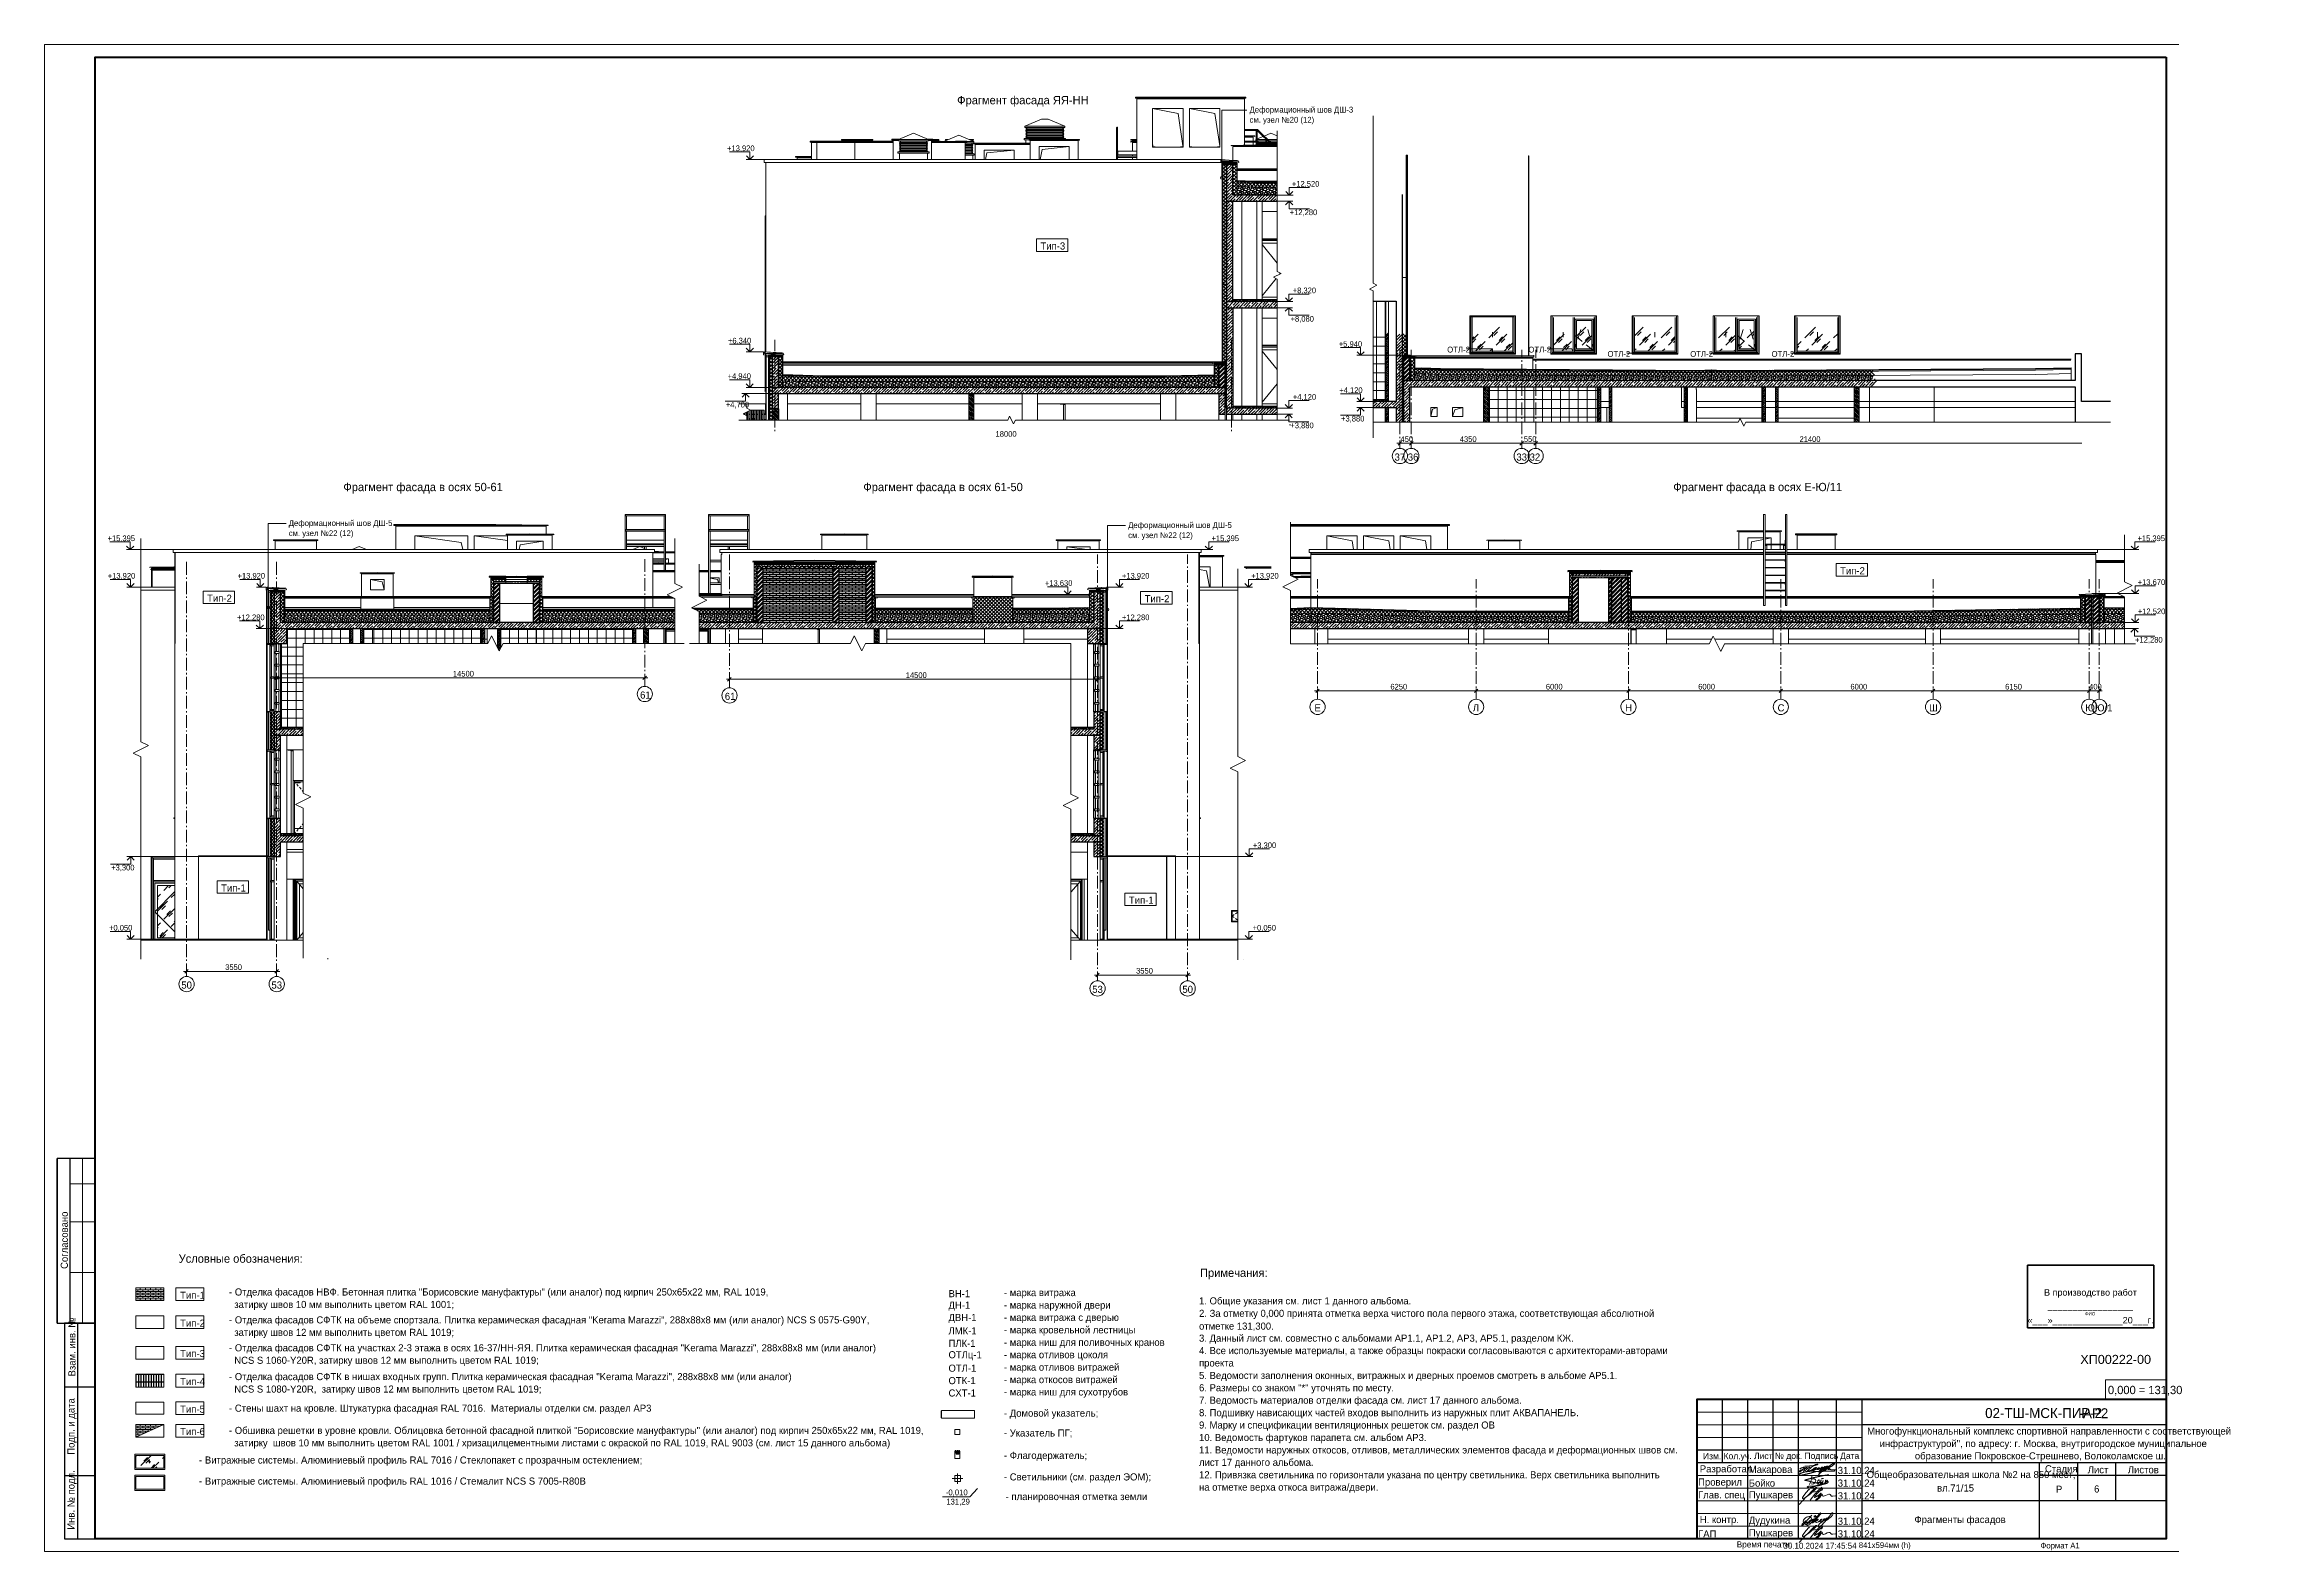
# Model space of a CAD drawing. Header units: millimetres. Extents: x 2294 to 908349, y -83289 to 219220.
# Drawn here: x 817891 to 908349, y 157878 to 219220 of the extents above; entities that cross this region are included whole.
import ezdxf

# ---------------------------------------------------------------- set-up
doc = ezdxf.new("R2010")
doc.units = ezdxf.units.MM
doc.layers.add('PDF _Геометрия', color=7, linetype='Continuous')
doc.layers.add('PDF _Текст', color=7, linetype='Continuous')
doc.styles.add('PDF Arial-BoldMT', font='arial.ttf')
doc.styles.add('PDF ArialMT', font='arial.ttf')

msp = doc.modelspace()

# ---------------------------------------------------------------- texts
at = {"layer": 'PDF _Текст', "attachment_point": 4}
for s, insert, char_height, style in [('Фрагмент фасада ЯЯ-НН', (855027.1, 216903.1), 337.88, ''), ('Деформационный шов ДШ-3', (866926.3, 216529.6), 235.287, ''), ('см. узел №20 (12)', (866926.3, 216118.7), 235.287, ''), ('+13,920', (845667.8, 214971.5), 229.97, ''), ('+12,520', (868648.6, 213524.5), 229.97, ''), ('+12,280', (868561.2, 212366.1), 229.97, ''), ('Тип-3', (858419.4, 211014.8), 289.45, ''), ('+8,320', (868683.6, 209188), 229.97, ''), ('+8,080', (868596.2, 208029.6), 229.97, ''), ('+6,340', (845702.7, 207142.2), 229.97, ''), ('+5,940', (870559, 207005.3), 229.97, ''), ('ОТЛ-2', (874969.8, 206797.4), 235.29, ''), ('ОТЛ-2', (878274.6, 206797.4), 235.29, ''), ('ОТЛ-2', (881492, 206622.5), 235.29, ''), ('ОТЛ-2', (884858.1, 206622.5), 235.29, ''), ('ОТЛ-2', (888167.3, 206622.5), 235.29, ''), ('+4,940', (845689.6, 205699.6), 229.97, ''), ('+4,700', (845615.3, 204536.8), 229.97, ''), ('+4,120', (868688, 204851.5), 229.97, ''), ('+4,120', (870576.4, 205125.6), 229.97, ''), ('+3,880', (868587.4, 203693.1), 229.97, ''), ('+3,880', (870650.8, 203967.1), 229.97, ''), ('18000', (856592.1, 203365.2), 229.97, ''), ('450', (873068.2, 203154), 229.97, ''), ('4350', (875481.2, 203154), 229.97, ''), ('550', (878086.6, 203154), 229.97, ''), ('21400', (889303.9, 203154), 229.97, ''), ('37 36', (872827.8, 202423.5), 289.45, ''), ('33 32', (877785, 202423.5), 289.45, ''), ('Фрагмент фасада в осях 50-61', (830052.9, 201155.7), 337.88, ''), ('Фрагмент фасада в осях 61-50', (851210.8, 201155.7), 337.88, ''), ('Фрагмент фасада в осях Е-Ю/11', (884167.4, 201155.7), 337.88, ''), ('+15,395', (820457.5, 199097.3), 229.97, ''), ('Деформационный шов ДШ-5', (827832.1, 199702.5), 235.287, ''), ('см. узел №22 (12)', (827832.1, 199291.5), 235.287, ''), ('Деформационный шов ДШ-5', (861986.5, 199619.4), 235.287, ''), ('см. узел №22 (12)', (861986.5, 199208.5), 235.287, ''), ('+15,395', (865378.8, 199097.3), 229.97, ''), ('+15,395', (903056.5, 199097.3), 229.97, ''), ('+13,920', (820466.2, 197571.6), 229.97, ''), ('+13,920', (825746.9, 197571.6), 229.97, ''), ('+13,630', (858598.6, 197274.4), 229.97, ''), ('+13,920', (861732.9, 197571.6), 229.97, ''), ('+13,920', (866991.8, 197571.6), 229.97, ''), ('Тип-2', (890956.3, 197798.5), 289.45, ''), ('+13,670', (903065.3, 197313.7), 229.97, ''), ('Тип-2', (824509.8, 196679.4), 289.45, ''), ('Тип-2', (862659.7, 196661.9), 289.45, ''), ('+12,280', (825729.5, 195879.9), 229.97, ''), ('+12,280', (861732.9, 195879.9), 229.97, ''), ('+12,520', (903069.6, 196124.7), 229.97, ''), ('+12,280', (902960.3, 194966.2), 229.97, ''), ('14500', (834511.8, 193606.7), 229.97, ''), ('14500', (852937.5, 193545.5), 229.97, ''), ('61', (842126.9, 192736.3), 289.45, ''), ('61', (845576, 192683.9), 289.45, ''), ('6250', (872657.3, 193077.8), 229.97, ''), ('6000', (878982.8, 193077.8), 229.97, ''), ('6000', (885181.5, 193077.8), 229.97, ''), ('6000', (891375.9, 193077.8), 229.97, ''), ('6150', (897670.9, 193077.8), 229.97, ''), ('400', (901089.4, 193077.8), 229.97, ''), ('Е', (869566.6, 192216.1), 289.5, ''), ('Л', (876010.2, 192216.1), 289.5, ''), ('Н', (882208.9, 192216.1), 289.5, ''), ('С', (888412.1, 192216.1), 289.5, ''), ('Ш', (894575.9, 192216.1), 289.5, ''), ('ЮЮ/1', (900932, 192216.1), 289.45, ''), ('+3,300', (867061.8, 186603.6), 229.97, ''), ('+3,300', (820606.1, 185694.3), 229.97, ''), ('Тип-1', (825078.1, 184885.2), 289.45, ''), ('Тип-1', (862017.1, 184391.2), 289.45, ''), ('+0,050', (820518.7, 183246.3), 229.97, ''), ('+0,050', (867053, 183246.3), 229.97, ''), ('50', (823460.7, 180933.3), 289.45, ''), ('3550', (825244.2, 181663.8), 229.97, ''), ('53', (827128.3, 180933.3), 289.45, ''), ('3550', (862310, 181515.2), 229.97, ''), ('53', (860526.4, 180758.5), 289.45, ''), ('50', (864194.1, 180758.5), 289.45, ''), ('Условные обозначения:', (823351.4, 169799.1), 337.88, ''), ('Примечания:', (864911, 169174), 337.88, ''), ('Тип-1', (823412.6, 168308.5), 289.45, ''), ('- Отделка фасадов НВФ. Бетонная плитка "Борисовские мануфактуры" (или аналог) под кирпич 250х65х22 мм, RAL 1019,', (825401.6, 168399.8), 288.1177, ''), ('ВН-1      ', (854677.4, 168373.8), 288.57, ''), ('- марка витража', (856933.1, 168373.8), 288.572, ''), ('В производство работ', (899255.1, 168385.7), 262.288, 'PDF ArialMT'), ('- Отделка фасадов СФТК на объеме спортзала. Плитка керамическая фасадная "Kerama Marazzi", 288х88х8 мм (или аналог) NCS S 0575-G90Y,', (825401.6, 167263.3), 288.1177, ''), ('  затирку швов 10 мм выполнить цветом RAL 1001;', (825401.6, 167892.7), 288.118, ''), ('ДН-1', (854677.4, 167866.7), 288.57, ''), ('ДВН-1        ', (854677.4, 167364), 288.572, ''), ('- марка наружной двери', (856933.1, 167866.7), 288.572, ''), ('- марка витража с дверью', (856933.1, 167364), 288.572, ''), ('2. За отметку 0,000 принята отметка верха чистого пола первого этажа, соответствующая абсолютной', (864871.7, 167530), 288.462, ''), ('1. Общие указания см. лист 1 данного альбома.', (864871.7, 168037.1), 288.462, ''), ('«___»______________20___г.', (898584.1, 167256.4), 262.288, 'PDF ArialMT'), ('_________________', (899409.9, 167839.2), 262.288, 'PDF ArialMT'), ('ФИО', (900926.1, 167555.5), 131.14, 'PDF ArialMT'), ('Тип-2', (823412.6, 167171.9), 289.45, ''), ('  затирку швов 12 мм выполнить цветом RAL 1019;', (825401.6, 166756.2), 288.118, ''), ('ЛМК-1   ', (854677.4, 166856.9), 288.57, ''), ('ПЛК-1', (854677.4, 166349.8), 288.57, ''), ('- марка кровельной лестницы', (856933.1, 166856.9), 288.572, ''), ('- марка ниш для поливочных кранов', (856933.1, 166349.8), 288.572, ''), ('3. Данный лист см. совместно с альбомами АР1.1, АР1.2, АР3, АР5.1, разделом КЖ.', (864871.7, 166520.2), 288.462, ''), ('отметке 131,300.', (864871.7, 167027.3), 288.462, ''), ('Тип-3', (823412.6, 165934.8), 289.45, ''), ('- Отделка фасадов СФТК на участках 2-3 этажа в осях 16-37/НН-ЯЯ. Плитка керамическая фасадная "Kerama Marazzi", 288х88х8 мм (или аналог)', (825401.6, 166126.7), 288.1177, ''), ('  NCS S 1060-Y20R, затирку швов 12 мм выполнить цветом RAL 1019;', (825401.6, 165619.6), 288.118, ''), ('ОТЛц-1', (854677.4, 165847), 288.57, ''), ('- марка отливов цоколя', (856933.1, 165847), 288.572, ''), ('- марка отливов витражей', (856933.1, 165339.9), 288.572, ''), ('4. Все используемые материалы, а также образцы покраски согласовываются с архитекторами-авторами', (864871.7, 166013.1), 288.462, ''), ('проекта', (864871.7, 165510.4), 288.46, ''), ('Тип-4', (823412.6, 164798.2), 289.45, ''), ('- Отделка фасадов СФТК в нишах входных групп. Плитка керамическая фасадная "Kerama Marazzi", 288х88х8 мм (или аналог)', (825401.6, 164955.1), 288.1177, ''), ('  NCS S 1080-Y20R,  затирку швов 12 мм выполнить цветом RAL 1019;', (825401.6, 164448), 288.118, ''), ('ОТЛ-1', (854677.4, 165339.9), 288.57, ''), ('ОТК-1', (854677.4, 164832.8), 288.57, ''), ('- марка откосов витражей', (856933.1, 164832.8), 288.572, ''), ('5. Ведомости заполнения оконных, витражных и дверных проемов смотреть в альбоме АР5.1.', (864871.7, 165003.3), 288.462, ''), ('6. Размеры со знаком "*" уточнять по месту.', (864871.7, 164500.6), 288.462, ''), ('Тип-5', (823412.6, 163670.4), 289.45, ''), ('- Стены шахт на кровле. Штукатурка фасадная RAL 7016.  Материалы отделки см. раздел АР3', (825401.6, 163670.4), 289.45, ''), ('СХТ-1', (854677.4, 164330.1), 288.57, ''), ('- марка ниш для сухотрубов', (856933.1, 164330.1), 288.572, ''), ('7. Ведомость материалов отделки фасада см. лист 17 данного альбома.', (864871.7, 163993.5), 288.462, ''), ('0,000 = 131,30', (901854.4, 164422.2), 337.88, ''), ('Тип-6', (823412.6, 162761.1), 289.45, ''), ('- Обшивка решетки в уровне кровли. Облицовка бетонной фасадной плиткой "Борисовские мануфактуры" (или аналог) под кирпич 250х65х22 мм, RAL 1019,  ', (825401.6, 162765), 288.1177, ''), ('- Домовой указатель;', (856933.1, 163469.3), 289.45, ''), ('- Указатель ПГ;', (856933.1, 162678.1), 289.45, ''), ('8. Подшивку нависающих частей входов выполнить из наружных плит АКВАПАНЕЛЬ.', (864871.7, 163486.4), 288.462, ''), ('9. Марку и спецификации вентиляционных решеток см. раздел ОВ', (864871.7, 162983.7), 288.462, ''), ('Многофункциональный комплекс спортивной направленности с соответствующей', (892057.9, 162738.9), 288.572, ''), ('02-ТШ-МСК-ПИР-2', (896857.8, 163511.2), 405.95, ''), ('-АР2', (900661, 163506.8), 405.95, ''), ('  затирку  швов 10 мм выполнить цветом RAL 1001 / хризацилцементными листами с окраской по RAL 1019, RAL 9003 (см. лист 15 данного альбома)', (825401.5, 162257.9), 288.1177, ''), ('- Флагодержатель;', (856933.1, 161746.9), 289.45, ''), ('10. Ведомость фартуков парапета см. альбом АР3.', (864871.7, 162476.6), 288.462, ''), ('11. Ведомости наружных откосов, отливов, металлических элементов фасада и деформационных швов см.', (864871.7, 161969.5), 288.462, ''), ('инфраструктурой", по адресу: г. Москва, внутригородское муниципальное', (892565, 162231.8), 288.572, ''), ('образование Покровское-Стрешнево, Волоколамское ш.', (893998.8, 161729.1), 288.572, ''), ('- Витражные системы. Алюминиевый профиль RAL 7016 / Стеклопакет с прозрачным остеклением;', (824182, 161559), 289.45, ''), ('- Светильники (см. раздел ЭОМ);', (856933.1, 160872.3), 288.572, ''), ('лист 17 данного альбома.', (864871.7, 161466.7), 288.462, ''), ('12. Привязка светильника по горизонтали указана по центру светильника. Верх светильника выполнить', (864871.7, 160959.7), 288.462, ''), ('Разработал', (885247.1, 161200.5), 289.45, ''), ('Макарова', (887240.5, 161178.6), 289.45, ''), ('31.10.24', (890860.1, 161178.6), 289.45, ''), ('Дата', (890956.3, 161740.3), 258.78, ''), ('Общеобразовательная школа №2 на 850 мест,', (892036, 160968.3), 288.118, ''), ('Стадия', (899292.7, 161204.9), 289.45, ''), ('Лист', (901032.5, 161204.9), 289.45, ''), ('Листов', (902663.1, 161204.9), 289.45, ''), ('- Витражные системы. Алюминиевый профиль RAL 1016 / Стемалит NCS S 7005-R80B', (824182, 160702.1), 289.45, ''), ('-0,010', (854568.1, 160263), 235.29, ''), ('- планировочная отметка земли', (857003, 160072.7), 289.45, ''), ('на отметке верха откоса витража/двери.', (864871.7, 160456.9), 288.462, ''), ('Проверил', (885177.2, 160662.8), 289.45, ''), ('Глав. спец', (885177.2, 160142.6), 289.45, ''), ('Бойко', (887240.5, 160662.8), 289.45, ''), ('Пушкарев', (887240.5, 160142.6), 289.45, ''), ('31.10.24', (890860.1, 160662.8), 289.45, ''), ('31.10.24', (890860.1, 160142.6), 289.45, ''), ('вл.71/15', (894903.7, 160461.2), 288.12, ''), ('Р', (899738.6, 160413.6), 289.5, ''), ('6', (901290.5, 160422.4), 289.5, ''), ('131,29', (854585.6, 159887), 235.29, ''), ('Н. контр.', (885247.1, 159137.2), 289.45, ''), ('Дудукина', (887240.5, 159110.9), 289.45, ''), ('31.10.24', (890860.1, 159110.9), 289.45, ''), ('Фрагменты фасадов', (893981.3, 159137.2), 289.45, ''), ('ГАП', (885177.2, 158595.1), 289.45, ''), ('Пушкарев', (887240.5, 158595.1), 289.45, ''), ('31.10.24', (890860.1, 158595.1), 289.45, ''), ('Формат А1', (899109.1, 158086), 235.29, '')]:
    msp.add_mtext(s, dxfattribs=dict(at, insert=insert, char_height=char_height, style=style))
at = {"layer": 'PDF _Текст', "attachment_point": 4, "style": ''}
for s, insert, char_height, rotation in [('Согласовано', (818700.9, 169380.3), 289.45, 90), ('Взам. инв. №', (819011.3, 165004.5), 289.45, 90), ('Подп. и дата', (819011.3, 161817.7), 289.45, 90), ('Изм. Кол.уч. Лист № док. Подпись', (885378.3, 161722.8), 258.781, 0.194729), ('Инв. № подл.', (819011.3, 158766.4), 289.45, 90)]:
    msp.add_mtext(s, dxfattribs=dict(at, insert=insert, char_height=char_height, rotation=rotation))
at = {"layer": 'PDF _Текст', "color": 176, "true_color": 0x0c0c76, "insert": (900730.8, 165696.4), "char_height": 367.2, "attachment_point": 4, "style": 'PDF Arial-BoldMT'}
msp.add_mtext('ХП00222-00', dxfattribs=at)
at = {"layer": 'PDF _Текст', "color": 9, "true_color": 0xc0c0c0, "attachment_point": 4, "style": ''}
for s, insert, char_height in [('Время печати:', (886750.9, 158130.4), 249.368), ('30.10.2024 17:45:54', (888648.1, 158110.5), 242.744), ('841х594мм (h)', (891716.9, 158103.5), 235.287)]:
    msp.add_mtext(s, dxfattribs=dict(at, insert=insert, char_height=char_height))

# ---------------------------------------------------------------- linework, layer by layer
at = {"layer": 'PDF _Геометрия', "lineweight": 18}
for points in [[(904737.1, 219219.5), (817891.4, 219219.5), (817891.4, 157877.6), (904737.1, 157877.6)], [(846739.4, 214683.2), (846595.2, 214534.6), (846450.9, 214683.2)], [(868684.7, 212694.1), (868540.5, 212842.8), (868391.8, 212694.1)], [(868396.2, 213236.2), (868544.8, 213087.6), (868689.1, 213236.2)], [(868671.6, 208357.5), (868527.3, 208501.8), (868378.7, 208357.5)], [(868387.5, 208899.6), (868531.7, 208751), (868680.4, 208899.6)], [(846739.4, 206853.7), (846595.2, 206709.4), (846446.5, 206853.7)], [(871596.2, 206712.5), (871447.6, 206568.2), (871303.3, 206712.5)], [(846735.1, 205406.7), (846590.8, 205262.4), (846446.5, 205406.7)], [(846276, 204869), (846420.3, 205013.3), (846564.6, 204869)], [(868378.7, 204558.6), (868527.3, 204414.4), (868671.6, 204558.6)], [(871596.2, 204832.7), (871447.6, 204688.4), (871303.3, 204832.7)], [(871303.3, 204295), (871447.6, 204439.2), (871596.2, 204295)], [(868662.9, 204020.9), (868518.6, 204165.2), (868374.3, 204020.9)], [(821528.6, 198804.3), (821384.3, 198660), (821235.7, 198804.3)], [(865126.3, 198804.3), (865274.9, 198660), (865419.2, 198804.3)], [(902804.9, 198804.3), (902953.5, 198660), (903097.8, 198804.3)], [(821541.7, 197283), (821393, 197134.3), (821248.8, 197283)], [(826822.5, 197283), (826673.9, 197134.3), (826529.6, 197283)], [(861480.4, 197283), (861629, 197134.3), (861773.3, 197283)], [(866739.4, 197283), (866888, 197134.3), (867032.3, 197283)], [(859670.5, 196981.3), (859526.3, 196837.1), (859377.6, 196981.3)], [(902813.6, 197025), (902957.9, 196876.4), (903106.5, 197025)], [(826800.7, 195586.8), (826656.4, 195442.5), (826507.8, 195586.8)], [(861480.4, 195586.8), (861629, 195442.5), (861773.3, 195586.8)], [(903084.6, 195293.9), (902936, 195442.5), (902791.7, 195293.9)], [(902818, 195836), (902962.2, 195687.3), (903110.9, 195836)], [(821253.1, 186021.8), (821401.8, 186166.1), (821546, 186021.8)], [(866761.2, 186314.7), (866905.5, 186166.1), (867054.1, 186314.7)], [(821546, 182957.3), (821397.4, 182808.7), (821253.1, 182957.3)], [(866752.5, 182957.3), (866896.7, 182808.7), (867045.4, 182957.3)]]:
    msp.add_lwpolyline(points, dxfattribs=at)
at = {"layer": 'PDF _Геометрия', "lineweight": 40}
msp.add_lwpolyline([(904230, 218703.7), (904230, 158393.4), (819954.8, 158393.4), (819954.8, 218703.7)], close=True, dxfattribs=at)
at = {"layer": 'PDF _Геометрия', "lineweight": 9}
for points in [[(862284.7, 217057), (866778.7, 217057), (866778.7, 217074.4), (862284.7, 217074.4)], [(862284.7, 217035.1), (862284.7, 217057)], [(862984.2, 215037.3), (862984.2, 216615.4), (864221.3, 216615.4), (864221.3, 215037.3)], [(864479.3, 215037.3), (864479.3, 216615.4), (865720.8, 216615.4), (865720.8, 215037.3)], [(866778.7, 217057), (866778.7, 217035.1)], [(850324.1, 215347.7), (851596.2, 215347.7), (851596.2, 215356.4), (850324.1, 215356.4)], [(857830.1, 215771.7), (857878.2, 215819.8)], [(857830.1, 215710.5), (857830.1, 215706.1), (859368.9, 215706.1), (859368.9, 215710.5)], [(857830.1, 215400.1), (857830.1, 215395.8), (859368.9, 215395.8), (859368.9, 215400.1)], [(857939.4, 215347.7), (860011.5, 215347.7), (860011.5, 215356.4), (857939.4, 215356.4)], [(858079.3, 215771.7), (858079.3, 215758.6)], [(858079.3, 215706.1), (858079.3, 215697.4)], [(858079.3, 215644.9), (858079.3, 215636.2)], [(858079.3, 215583.7), (858079.3, 215575)], [(858079.3, 215522.5), (858079.3, 215509.4)], [(858079.3, 215461.3), (858079.3, 215448.2)], [(858171.1, 215758.6), (858171.1, 215771.7)], [(858171.1, 215697.4), (858171.1, 215706.1)], [(858171.1, 215636.2), (858171.1, 215644.9)], [(858171.1, 215575), (858171.1, 215583.7)], [(858171.1, 215509.4), (858171.1, 215522.5)], [(858171.1, 215448.2), (858171.1, 215461.3)], [(859023.5, 215841.7), (859023.5, 215819.8)], [(859023.5, 215771.7), (859023.5, 215758.6)], [(859023.5, 215706.1), (859023.5, 215697.4)], [(859023.5, 215644.9), (859023.5, 215636.2)], [(859023.5, 215583.7), (859023.5, 215575)], [(859023.5, 215522.5), (859023.5, 215509.4)], [(859023.5, 215461.3), (859023.5, 215448.2)], [(859115.3, 215758.6), (859115.3, 215771.7)], [(859115.3, 215697.4), (859115.3, 215706.1)], [(859115.3, 215636.2), (859115.3, 215644.9)], [(859115.3, 215575), (859115.3, 215583.7)], [(859115.3, 215509.4), (859115.3, 215522.5)], [(859115.3, 215448.2), (859115.3, 215461.3)], [(867233.4, 215373.9), (867482.5, 215478.8)], [(867521.9, 215491.9), (867792.9, 215610), (868055.2, 215500.7), (867792.9, 215610)], [(849253.1, 215269), (850923, 215269), (850923, 215277.7), (849253.1, 215277.7)], [(852684.8, 215168.4), (852737.2, 215216.5)], [(852684.8, 215168.4), (852684.8, 215164.1), (853821.4, 215164.1), (853821.4, 215168.4)], [(852684.8, 214858.1), (852684.8, 214853.7), (853821.4, 214853.7), (853821.4, 214858.1)], [(854481.5, 215225.3), (854481.5, 215247.1)], [(855355.8, 215150.9), (855657.4, 215150.9), (855661.8, 215150.9)], [(855355.8, 215089.7), (855657.4, 215089.7), (855661.8, 215089.7)], [(855355.8, 214963), (855657.4, 214963), (855661.8, 214963)], [(855355.8, 214901.8), (855657.4, 214901.8), (855661.8, 214901.8)], [(855355.8, 214840.6), (855657.4, 214840.6), (855661.8, 214840.6)], [(855355.8, 214779.4), (855657.4, 214779.4), (855661.8, 214779.4)], [(857344.9, 214910.5), (856125.2, 214910.5), (856125.2, 214530.2), (856125.2, 214910.5), (857344.9, 214910.5), (857344.9, 214530.2)], [(859583.1, 215067.9), (858367.8, 215067.9), (858367.8, 214530.2), (858367.8, 215067.9), (859583.1, 215067.9), (859583.1, 214530.2)], [(861515.3, 214945.5), (861515.3, 214941.1), (861519.7, 214941.1), (861524.1, 214941.1), (861550.3, 214941.1), (861554.7, 214941.1), (861554.7, 214945.5), (861559.1, 214945.5), (861559.1, 214963), (861554.7, 214963), (861554.7, 214967.3), (861550.3, 214967.3), (861524.1, 214967.3), (861519.7, 214967.3), (861515.3, 214967.3), (861515.3, 214963)], [(861554.7, 214963), (861554.7, 214945.5), (861550.3, 214945.5), (861550.3, 214941.1), (861524.1, 214941.1), (861519.7, 214945.5), (861519.7, 214963), (861519.7, 214967.3), (861524.1, 214967.3), (861550.3, 214967.3), (861550.3, 214963)], [(862162.3, 214731.3), (862162.3, 214670.1)], [(862162.3, 214731.3), (862162.3, 214670.1)], [(862162.3, 214617.6), (862162.3, 214530.2)], [(862162.3, 214617.6), (862162.3, 214530.2)], [(863084.7, 215037.3), (863084.7, 215046), (862988.6, 215046), (862988.6, 215137.8), (862984.2, 215137.8), (862984.2, 215037.3)], [(864116.4, 215037.3), (864221.3, 215037.3), (864221.3, 215137.8), (864212.6, 215137.8), (864212.6, 215046), (864116.4, 215046)], [(864584.2, 215037.3), (864584.2, 215046), (864488, 215046), (864488, 215137.8), (864479.3, 215137.8), (864479.3, 215037.3)], [(865615.9, 215037.3), (865720.8, 215037.3), (865720.8, 215137.8), (865712.1, 215137.8), (865712.1, 215046), (865615.9, 215046)], [(866171.1, 214438.4), (866022.4, 214438.4), (865751.4, 214438.4), (866022.4, 214438.4)], [(866415.9, 214490.8), (865782, 214525.8), (865782, 214473.4), (866415.9, 214473.4)], [(865808.2, 214517.1), (865808.2, 214512.7), (865803.9, 214512.7), (865799.5, 214512.7), (865799.5, 214517.1), (865799.5, 214521.4), (865803.9, 214521.4), (865808.2, 214521.4)], [(865808.2, 214482.1), (865808.2, 214477.7), (865803.9, 214477.7), (865799.5, 214477.7), (865799.5, 214482.1), (865799.5, 214486.5), (865803.9, 214486.5), (865808.2, 214486.5)], [(865834.5, 206272.3), (865834.5, 214434), (865825.7, 214434), (865821.3, 214434), (865812.6, 214434), (865812.6, 206272.3), (865821.3, 206272.3), (865825.7, 206272.3)], [(866070.5, 214442.8), (866070.5, 214438.4), (866066.2, 214438.4), (866066.2, 214434), (866070.5, 214434), (866070.5, 214425.3), (866070.5, 214407.8), (866070.5, 214403.4), (866070.5, 214399), (866066.2, 214399), (866070.5, 214399), (866070.5, 214394.7), (866066.2, 214394.7), (866070.5, 214394.7), (866070.5, 214390.3), (866066.2, 214390.3), (866070.5, 214385.9), (866066.2, 214385.9), (866070.5, 214381.6), (866070.5, 214377.2), (866074.9, 214377.2), (866074.9, 214381.6), (866079.3, 214385.9), (866074.9, 214385.9), (866079.3, 214390.3), (866074.9, 214390.3), (866074.9, 214394.7), (866074.9, 214399), (866074.9, 214403.4), (866074.9, 214407.8), (866074.9, 214425.3), (866074.9, 214434), (866079.3, 214434), (866079.3, 214438.4), (866074.9, 214438.4), (866074.9, 214442.8), (866074.9, 214438.4), (866070.5, 214438.4)], [(866123, 214442.8), (866123, 214438.4), (866118.6, 214438.4), (866118.6, 214434), (866123, 214434), (866123, 214425.3), (866118.6, 214425.3), (866118.6, 214407.8), (866123, 214407.8), (866123, 214403.4), (866118.6, 214403.4), (866123, 214403.4), (866123, 214399), (866118.6, 214399), (866123, 214399), (866123, 214394.7), (866118.6, 214394.7), (866118.6, 214390.3), (866118.6, 214385.9), (866118.6, 214381.6), (866123, 214381.6), (866123, 214377.2), (866127.4, 214377.2), (866127.4, 214381.6), (866127.4, 214385.9), (866127.4, 214390.3), (866127.4, 214394.7), (866127.4, 214399), (866127.4, 214403.4), (866127.4, 214407.8), (866127.4, 214425.3), (866127.4, 214434), (866131.7, 214434), (866131.7, 214438.4), (866127.4, 214438.4), (866123, 214442.8), (866123, 214438.4)], [(866241, 214438.4), (866175.4, 214438.4)], [(866363.4, 214482.1), (866363.4, 214477.7), (866359, 214477.7), (866354.7, 214477.7), (866354.7, 214482.1), (866354.7, 214486.5), (866359, 214486.5), (866363.4, 214486.5)], [(866385.3, 214482.1), (866385.3, 214477.7), (866380.9, 214477.7), (866376.5, 214477.7), (866376.5, 214482.1), (866376.5, 214486.5), (866380.9, 214486.5), (866385.3, 214486.5)], [(867285.8, 215229.6), (867591.8, 215229.6)], [(867635.5, 215229.6), (867731.7, 215229.6)], [(873301.1, 214708.1), (873301.1, 206576.9), (873305.5, 206576.9), (873314.2, 206576.9), (873323, 206576.9), (873323, 214708.1), (873314.2, 214708.1), (873305.5, 214708.1)], [(878271.6, 206568.2), (878271.6, 214686.2), (878293.4, 214686.2), (878293.4, 206568.2)], [(865834.5, 214329.1), (866420.2, 214329.1), (866420.2, 214381.6), (865834.5, 214381.6)], [(865987.5, 212243.9), (865987.5, 214329.1), (865834.5, 214329.1), (865834.5, 212243.9)], [(866245.4, 214329.1), (866245.4, 213087.6), (866402.8, 213087.6), (866411.5, 213087.6), (866415.9, 213087.6), (866420.2, 213087.6), (866420.2, 214329.1), (866415.9, 214329.1), (866411.5, 214329.1), (866402.8, 214329.1)], [(868055.2, 212418.7), (867434.5, 212418.7)], [(858254.1, 211304), (859535, 211304), (859535, 210796.9), (858254.1, 210796.9)], [(868055.2, 211234), (867434.5, 211234)], [(873143.7, 209728.8), (873143.7, 206576.9), (873301.1, 206576.9), (873301.1, 209728.8)], [(868055.2, 208082.1), (867434.5, 208082.1)], [(872439.9, 208775.8), (872439.9, 204771.5), (872448.6, 204771.5), (872453, 204771.5), (872453, 208775.8), (872448.6, 208775.8)], [(872579.8, 204688.4), (872579.8, 208775.8), (872474.9, 208775.8), (872474.9, 204688.4)], [(875884.7, 206611.9), (875884.7, 208176.9), (877742.6, 208176.9), (877742.6, 206611.9)], [(881047.5, 206611.9), (879189.6, 206611.9), (879189.6, 208176.9), (881047.5, 208176.9)], [(884352.4, 206611.9), (882490.2, 206611.9), (882490.2, 208176.9), (884352.4, 208176.9)], [(887657.4, 206611.9), (885795.1, 206611.9), (885795.1, 208176.9), (887657.4, 208176.9)], [(890962.3, 206611.9), (889100, 206611.9), (889100, 208176.9), (890962.3, 208176.9)], [(880903.3, 206773.7), (880903.3, 208032.7), (880182, 208032.7), (880182, 206773.7)], [(880182, 208032.7), (880903.3, 208032.7), (880903.3, 206773.7), (880182, 206773.7)], [(880234.4, 207984.6), (880234.4, 206826.1), (880850.8, 206826.1), (880850.8, 207984.6)], [(880850.8, 207984.6), (880234.4, 207984.6), (880234.4, 206826.1), (880850.8, 206826.1)], [(887513.1, 206773.7), (887513.1, 208032.7), (886791.8, 208032.7), (886791.8, 206773.7)], [(886791.8, 208032.7), (887513.1, 208032.7), (887513.1, 206773.7), (886791.8, 206773.7)], [(886844.2, 207984.6), (886844.2, 206826.1), (887460.6, 206826.1), (887460.6, 207984.6)], [(887460.6, 207984.6), (886844.2, 207984.6), (886844.2, 206826.1), (887460.6, 206826.1)], [(847902.3, 206661.4), (847185.3, 206705.1), (847185.3, 206643.9), (847902.3, 206643.9)], [(847211.6, 206692), (847211.6, 206687.6), (847207.2, 206687.6), (847202.8, 206687.6), (847202.8, 206692), (847202.8, 206696.3), (847207.2, 206696.3), (847211.6, 206696.3)], [(847211.6, 206652.6), (847211.6, 206648.2), (847207.2, 206648.2), (847202.8, 206648.2), (847202.8, 206652.6), (847202.8, 206657), (847207.2, 206657), (847211.6, 206657)], [(847347.1, 206499.6), (847932.9, 206499.6), (847932.9, 206552.1), (847347.1, 206552.1)], [(847517.6, 206613.3), (847513.2, 206613.3), (847508.8, 206608.9), (847513.2, 206608.9), (847513.2, 206600.2), (847513.2, 206578.3), (847513.2, 206573.9), (847513.2, 206569.5), (847513.2, 206565.2), (847513.2, 206560.8), (847513.2, 206556.4), (847513.2, 206552.1), (847517.6, 206552.1), (847521.9, 206552.1), (847521.9, 206556.4), (847521.9, 206560.8), (847521.9, 206565.2), (847521.9, 206569.5), (847517.6, 206569.5), (847517.6, 206573.9), (847521.9, 206573.9), (847521.9, 206578.3), (847517.6, 206578.3), (847521.9, 206578.3), (847521.9, 206600.2), (847517.6, 206600.2), (847517.6, 206608.9), (847521.9, 206608.9), (847521.9, 206613.3), (847517.6, 206613.3), (847517.6, 206608.9)], [(847565.6, 206613.3), (847561.3, 206608.9), (847565.6, 206608.9), (847565.6, 206600.2), (847565.6, 206578.3), (847565.6, 206573.9), (847565.6, 206569.5), (847565.6, 206565.2), (847565.6, 206560.8), (847565.6, 206556.4), (847561.3, 206556.4), (847565.6, 206552.1), (847570, 206552.1), (847574.4, 206556.4), (847570, 206556.4), (847570, 206560.8), (847574.4, 206560.8), (847570, 206560.8), (847570, 206565.2), (847574.4, 206565.2), (847570, 206565.2), (847570, 206569.5), (847574.4, 206569.5), (847570, 206569.5), (847570, 206573.9), (847570, 206578.3), (847570, 206600.2), (847570, 206608.9), (847574.4, 206608.9), (847574.4, 206613.3), (847570, 206613.3), (847570, 206608.9), (847565.6, 206608.9)], [(847924.1, 205262.4), (865493.5, 205262.4), (865493.5, 205529.1), (865493.5, 205695.2), (865493.5, 205734.6), (865493.5, 205760.8), (865493.5, 205765.2), (865493.5, 205769.6), (863495.7, 205734.6), (849567.8, 205734.6), (847932.9, 205773.9), (847932.9, 206499.6), (847928.5, 206499.6), (847924.1, 206499.6), (847915.4, 206499.6), (847758, 206499.6), (847758, 205262.4), (847915.4, 205262.4)], [(847849.8, 206652.6), (847849.8, 206648.2), (847845.4, 206648.2), (847841.1, 206648.2), (847841.1, 206652.6), (847841.1, 206657), (847845.4, 206657), (847849.8, 206657)], [(847871.7, 206652.6), (847871.7, 206648.2), (847867.3, 206648.2), (847862.9, 206648.2), (847862.9, 206652.6), (847862.9, 206657), (847867.3, 206657), (847871.7, 206657)], [(865817, 206294.1), (865436.6, 206272.3), (865436.6, 206215.5), (865441, 206215.5), (865445.4, 206219.8), (865445.4, 206224.2), (865436.6, 206219.8), (865436.6, 206272.3), (865817, 206289.8)], [(865502.2, 206219.8), (865987.5, 206219.8), (865987.5, 206241.7), (865987.5, 206246.1), (865987.5, 206250.4), (865502.2, 206250.4), (865502.2, 206246.1), (865502.2, 206241.7)], [(865987.5, 206289.8), (865987.5, 206294.1), (865817, 206294.1), (865817, 206289.8)], [(868055.2, 206897.4), (867434.5, 206897.4)], [(873148.1, 206568.2), (873148.1, 206598.8), (873143.7, 206598.8), (873143.7, 206568.2)], [(873143.7, 206568.2), (873143.7, 206563.8), (873314.2, 206563.8), (873314.2, 206568.2)], [(873143.7, 206493.9), (873633.3, 206493.9), (873633.3, 206515.7), (873633.3, 206520.1), (873633.3, 206524.5), (873143.7, 206524.5), (873143.7, 206520.1), (873143.7, 206515.7)], [(873143.7, 206445.8), (873633.3, 206445.8), (873633.3, 206493.9), (873143.7, 206493.9)], [(873143.7, 206445.8), (873143.7, 205536.5), (873196.2, 205536.5), (873196.2, 206445.8)], [(873698.9, 206546.3), (873314.2, 206568.2), (873314.2, 206563.8), (873694.5, 206546.3), (873694.5, 206493.9), (873690.2, 206498.3), (873690.2, 206493.9), (873694.5, 206489.5), (873698.9, 206489.5)], [(873454.1, 206445.8), (873454.1, 205536.5), (873476, 205536.5), (873633.3, 205536.5), (873642.1, 205536.5), (873646.5, 205536.5), (873650.8, 205536.5), (873650.8, 206445.8), (873646.5, 206445.8), (873642.1, 206445.8), (873633.3, 206445.8), (873476, 206445.8)], [(875985.3, 206734.3), (877637.7, 206734.3), (877637.7, 206681.9), (875985.3, 206681.9)], [(878271.6, 206568.2), (878293.4, 206568.2)], [(879290.2, 206734.3), (880090.2, 206734.3), (880090.2, 206681.9), (879290.2, 206681.9)], [(882595.1, 206734.3), (884247.5, 206734.3), (884247.5, 206681.9), (882595.1, 206681.9)], [(885900, 206734.3), (886700, 206734.3), (886700, 206681.9), (885900, 206681.9)], [(889204.9, 206734.3), (890857.3, 206734.3), (890857.3, 206681.9), (889204.9, 206681.9)], [(847932.9, 206219.8), (847941.6, 206219.8)], [(847932.9, 206171.7), (865484.7, 206171.7)], [(865484.7, 206171.7), (865484.7, 205262.4), (865489.1, 205262.4), (865493.5, 205262.4), (865502.2, 205262.4), (865655.2, 205262.4), (865677.1, 205262.4), (865677.1, 206171.7), (865655.2, 206171.7), (865502.2, 206171.7), (865493.5, 206171.7), (865489.1, 206171.7)], [(865502.2, 206171.7), (865987.5, 206171.7), (865987.5, 206219.8), (865502.2, 206219.8)], [(865987.5, 205262.4), (865987.5, 206171.7), (865935, 206171.7), (865935, 205262.4)], [(873642.1, 205536.5), (885725.1, 205536.5), (885725.1, 205728.9), (885725.1, 205895), (885725.1, 205938.7), (885725.1, 205960.5), (885725.1, 205964.9), (885725.1, 205969.3), (885327.3, 205947.4), (885191.8, 205947.4), (874700, 206030.5), (873642.1, 206061.1), (873642.1, 206056.7), (873642.1, 206052.3), (873642.1, 206030.5), (873642.1, 205986.8), (873642.1, 205825)], [(885725.1, 205536.5), (900361.1, 205536.5), (900361.1, 205825), (900361.1, 205986.8), (900361.1, 206030.5), (900361.1, 206052.3), (900361.1, 206056.7), (900361.1, 206061.1), (898909.8, 206030.5), (886144.8, 205947.4), (885725.1, 205969.3), (885725.1, 205964.9), (885725.1, 205960.5), (885725.1, 205938.7), (885725.1, 205895), (885725.1, 205728.9)], [(851736.1, 203933.5), (851736.1, 205013.3), (851736.1, 204589.2), (855504.4, 204589.2), (851736.1, 204589.2)], [(859347, 204558.6), (859430.1, 204558.6), (859430.1, 204563), (859347, 204563), (859294.6, 204589.2), (859224.6, 204589.2), (859224.6, 204584.9), (859294.6, 204584.9)], [(874306.6, 204439.2), (874306.6, 204080.8), (874564.5, 204080.8), (874564.5, 204439.2)], [(874564.5, 204080.8), (874306.6, 204080.8), (874306.6, 204439.2), (874564.5, 204439.2)], [(874564.5, 204439.2), (874564.5, 204080.8), (874306.6, 204080.8), (874306.6, 204439.2)], [(875185.3, 204439.2), (875185.3, 204080.8), (875600.6, 204080.8), (875600.6, 204439.2)], [(875600.6, 204080.8), (875185.3, 204080.8), (875185.3, 204439.2), (875600.6, 204439.2)], [(875600.6, 204439.2), (875600.6, 204080.8), (875185.3, 204080.8), (875185.3, 204439.2)], [(887775.4, 204688.4), (885108.7, 204688.4)], [(885108.7, 204439.2), (887775.4, 204439.2)], [(891530.6, 204015.2), (891530.6, 204439.2), (888431.1, 204439.2), (888431.1, 204015.2)], [(892147, 204688.4), (894783, 204688.4), (894783, 205287.3), (892147, 205287.3)], [(846398.4, 204169.6), (846350.4, 204169.6)], [(846398.4, 204169.6), (846350.4, 204169.6)], [(846398.4, 204160.8), (846354.7, 204160.8)], [(846398.4, 204160.8), (846354.7, 204160.8)], [(846503.4, 204169.6), (846450.9, 204169.6)], [(846503.4, 204169.6), (846450.9, 204169.6)], [(846503.4, 204160.8), (846450.9, 204160.8)], [(846503.4, 204160.8), (846450.9, 204160.8)], [(846503.4, 203994.7), (846468.4, 203994.7)], [(846503.4, 203994.7), (846468.4, 203994.7)], [(846468.4, 203955.3), (846503.4, 203955.3)], [(846468.4, 203955.3), (846503.4, 203955.3)], [(846608.3, 204169.6), (846555.8, 204169.6)], [(846608.3, 204169.6), (846555.8, 204169.6)], [(846608.3, 204160.8), (846555.8, 204160.8)], [(846608.3, 204160.8), (846555.8, 204160.8)], [(846608.3, 203994.7), (846555.8, 203994.7)], [(846608.3, 203994.7), (846555.8, 203994.7)], [(846555.8, 203955.3), (846608.3, 203955.3)], [(846555.8, 203955.3), (846608.3, 203955.3)], [(846708.8, 204169.6), (846660.7, 204169.6)], [(846708.8, 204169.6), (846660.7, 204169.6)], [(846708.8, 204160.8), (846660.7, 204160.8)], [(846708.8, 204160.8), (846660.7, 204160.8)], [(846708.8, 203994.7), (846660.7, 203994.7)], [(846708.8, 203994.7), (846660.7, 203994.7)], [(846660.7, 203955.3), (846708.8, 203955.3)], [(846660.7, 203955.3), (846708.8, 203955.3)], [(846813.7, 204169.6), (846761.3, 204169.6)], [(846813.7, 204169.6), (846761.3, 204169.6)], [(846813.7, 204160.8), (846761.3, 204160.8)], [(846813.7, 204160.8), (846761.3, 204160.8)], [(846813.7, 203994.7), (846761.3, 203994.7)], [(846813.7, 203994.7), (846761.3, 203994.7)], [(846761.3, 203955.3), (846813.7, 203955.3)], [(846761.3, 203955.3), (846813.7, 203955.3)], [(846918.7, 204169.6), (846866.2, 204169.6)], [(846918.7, 204169.6), (846866.2, 204169.6)], [(846879.3, 204160.8), (846866.2, 204160.8)], [(846879.3, 204160.8), (846866.2, 204160.8)], [(846870.6, 203994.7), (846866.2, 203994.7)], [(846870.6, 203994.7), (846866.2, 203994.7)], [(846879.3, 204160.8), (846870.6, 204160.8)], [(846879.3, 204160.8), (846874.9, 204160.8)], [(846966.7, 204331.3), (846918.7, 204331.3)], [(847019.2, 204169.6), (846966.7, 204169.6)], [(847019.2, 204169.6), (846966.7, 204169.6)], [(847124.1, 204169.6), (847071.7, 204169.6)], [(847124.1, 204169.6), (847071.7, 204169.6)], [(847071.7, 204160.8), (847124.1, 204160.8)], [(847071.7, 204160.8), (847124.1, 204160.8)], [(847124.1, 204156.4), (847071.7, 204156.4)], [(847124.1, 204156.4), (847071.7, 204156.4)], [(847071.7, 203959.7), (847124.1, 203959.7)], [(847071.7, 203959.7), (847124.1, 203959.7)], [(847124.1, 203955.3), (847071.7, 203955.3)], [(847124.1, 203955.3), (847071.7, 203955.3)], [(847237.8, 203933.5), (847237.8, 203942.2), (847237.8, 203946.6), (847237.8, 203951), (847233.4, 203951), (847229, 203955.3), (847176.6, 203955.3), (847229, 203955.3), (847233.4, 203951), (847237.8, 203951), (847237.8, 203946.6), (847237.8, 203942.2)], [(847237.8, 203933.5), (847237.8, 203942.2), (847237.8, 203946.6), (847237.8, 203951), (847233.4, 203951), (847229, 203955.3), (847176.6, 203955.3), (847229, 203955.3), (847233.4, 203951), (847237.8, 203951), (847237.8, 203946.6), (847237.8, 203942.2)], [(847176.6, 203951), (847176.6, 203946.6), (847176.6, 203942.2), (847176.6, 203933.5), (847176.6, 203942.2), (847176.6, 203946.6)], [(847176.6, 203951), (847176.6, 203946.6), (847176.6, 203942.2), (847176.6, 203933.5), (847176.6, 203942.2), (847176.6, 203946.6)], [(847242.2, 204169.6), (847242.2, 204165.2), (847237.8, 204160.8), (847242.2, 204165.2)], [(847242.2, 204169.6), (847242.2, 204165.2), (847237.8, 204160.8), (847242.2, 204165.2)], [(865987.5, 204165.2), (865987.5, 203933.5)], [(868597.3, 203741.1), (868553.6, 203741.1)], [(841519.8, 198660), (841519.8, 200093.9)], [(841532.9, 200093.9), (843150.4, 200093.9), (843150.4, 200089.5), (843150.4, 200028.3), (841532.9, 200028.3), (841532.9, 200089.5)], [(841532.9, 200089.5), (843150.4, 200089.5)], [(843163.5, 200093.9), (843163.5, 197811.9)], [(844916.5, 196876.4), (844916.5, 200093.9)], [(844929.6, 200093.9), (846547.1, 200093.9), (846547.1, 200089.5), (846547.1, 200028.3), (844929.6, 200028.3), (844929.6, 200089.5)], [(844929.6, 200089.5), (846547.1, 200089.5)], [(846560.2, 200093.9), (846560.2, 198660)], [(887902.2, 196378.1), (887836.6, 196378.1), (887836.6, 200093.9), (887902.2, 200093.9)], [(888789.6, 196378.1), (888728.4, 196378.1), (888728.4, 200093.9), (888789.6, 200093.9)], [(827211.6, 199049.1), (829017.1, 199049.1), (829017.1, 199062.2), (827211.6, 199062.2)], [(832112.1, 199674.2), (835513.2, 199674.2), (836252, 199687.3), (838381, 199656.7), (838381, 199634.9), (832112.1, 199634.9), (832112.1, 199656.7)], [(832960.2, 199215.2), (832960.2, 198660), (832960.2, 199215.2), (835115.4, 199215.2), (835115.4, 198660), (835115.4, 199215.2)], [(835373.3, 199215.2), (835373.3, 198660), (835373.3, 199215.2), (836732.9, 199215.2)], [(836671.7, 199285.2), (837642.2, 199298.3), (838612.7, 199285.2), (838612.7, 199263.3), (837642.2, 199276.4), (836671.7, 199263.3)], [(841532.9, 199477.5), (843150.4, 199477.5), (843150.4, 199468.8), (843150.4, 199411.9), (841532.9, 199411.9), (841532.9, 199468.8)], [(841532.9, 199468.8), (843150.4, 199468.8)], [(844929.6, 199477.5), (846547.1, 199477.5), (846547.1, 199468.8), (846547.1, 199411.9), (844929.6, 199411.9), (844929.6, 199468.8)], [(844929.6, 199468.8), (846547.1, 199468.8)], [(850437.8, 199298.3), (851408.3, 199285.2), (851408.3, 199263.3), (850437.8, 199276.4), (849467.3, 199263.3), (849467.3, 199285.2)], [(860868.3, 199049.1), (859062.9, 199049.1), (859062.9, 199062.2), (860868.3, 199062.2)], [(870066.1, 199215.2), (870066.1, 198660), (870066.1, 199215.2), (871303.3, 199215.2), (871303.3, 198660), (871303.3, 199215.2)], [(871561.2, 199215.2), (871561.2, 198660), (871561.2, 199215.2), (872802.7, 199215.2), (872802.7, 198660), (872802.7, 199215.2)], [(873060.7, 199215.2), (873060.7, 198660), (873060.7, 199215.2), (874297.8, 199215.2), (874297.8, 198660), (874297.8, 199215.2)], [(877991.8, 199031.6), (877288, 199040.3), (876584.2, 199031.6), (876584.2, 199049.1), (877288, 199062.2), (877991.8, 199049.1)], [(887836.6, 199136.5), (887198.3, 199136.5), (887198.3, 198660), (887198.3, 199136.5)], [(888147, 199136.5), (887902.2, 199136.5), (888147, 199136.5), (888147, 198874.2)], [(888724, 199040.3), (888724, 198896.1), (888728.4, 198896.1), (888728.4, 199040.3)], [(890818, 199285.2), (889143.7, 199285.2), (889143.7, 199298.3), (890818, 199298.3)], [(830416, 198660), (830700.1, 198782.4), (830988.6, 198660), (830700.1, 198782.4)], [(838184.3, 199005.4), (837100.1, 199005.4), (837100.1, 198660), (837100.1, 199005.4), (838184.3, 199005.4), (838184.3, 198660)], [(841830.1, 198660), (842114.3, 198782.4), (842311, 198699.4), (842114.3, 198782.4)], [(842372.2, 198668.8), (842398.4, 198660)], [(843102.3, 198288.4), (842647.6, 198288.4)], [(843285.9, 198288.4), (843167.8, 198288.4), (843285.9, 198288.4), (843285.9, 198109.2)], [(846879.3, 196754), (846879.3, 198135.4), (846774.4, 198135.4), (846770, 198135.4), (846770, 196754), (846774.4, 196754)], [(846774.4, 198135.4), (846774.4, 196754)], [(846774.4, 198052.4), (851670.6, 198052.4), (851670.6, 198104.8), (851670.6, 198126.7), (851670.6, 198131.1), (851670.6, 198135.4), (846774.4, 198135.4), (846774.4, 198131.1), (846774.4, 198126.7), (846774.4, 198104.8)], [(859491.3, 198773.7), (859491.3, 198660), (859491.3, 198773.7), (860439.9, 198773.7), (860439.9, 198660), (860439.9, 198773.7)], [(869432.3, 198507), (887836.6, 198507)], [(887902.2, 198856.7), (887902.2, 198791.2), (887906.5, 198791.2), (887906.5, 198848), (887963.4, 198848), (887963.4, 198856.7)], [(887902.2, 198507), (888728.4, 198507)], [(887902.2, 198458.9), (888728.4, 198458.9)], [(887902.2, 198231.6), (887902.2, 198166), (887906.5, 198166), (887906.5, 198222.9), (887963.4, 198222.9), (887963.4, 198231.6)], [(888147, 198660), (888147, 198856.7)], [(888728.4, 198856.7), (888662.8, 198856.7), (888662.8, 198848), (888719.6, 198848), (888719.6, 198791.2), (888728.4, 198791.2)], [(888728.4, 198231.6), (888662.8, 198231.6), (888662.8, 198222.9), (888719.6, 198222.9), (888719.6, 198166), (888728.4, 198166)], [(901366.6, 198157.3), (902533.8, 198157.3)], [(823189.8, 197881.9), (823185.4, 197881.9)], [(823185.4, 197864.4), (823189.8, 197860)], [(832138.4, 197693.9), (831434.5, 197702.6), (830735.1, 197693.9), (830735.1, 197711.4), (831434.5, 197724.5), (832138.4, 197711.4)], [(830796.3, 196754), (830796.3, 197672), (831967.9, 197672), (832077.2, 197672), (832077.2, 196754), (831967.9, 196754)], [(831163.5, 197016.3), (831163.5, 197436), (831709.9, 197436), (831709.9, 197016.3)], [(831163.5, 197436), (831163.5, 197016.3), (831709.9, 197016.3), (831709.9, 197436)], [(836160.2, 196754), (836160.2, 197519), (836055.3, 197519), (836050.9, 197519), (836050.9, 196754), (836055.3, 196754)], [(836055.3, 197519), (836055.3, 196754)], [(836055.3, 197436), (836662.9, 197436), (836662.9, 197484.1), (836662.9, 197505.9), (836662.9, 197510.3), (836662.9, 197519), (836055.3, 197519), (836055.3, 197510.3), (836055.3, 197505.9), (836055.3, 197484.1)], [(836160.2, 197357.3), (836160.2, 197278.6), (836662.9, 197278.6), (836662.9, 197357.3)], [(837537.3, 197567.1), (837537.3, 197549.6), (837095.7, 197554), (836662.9, 197549.6), (836662.9, 197567.1), (837095.7, 197575.9)], [(837537.3, 197519), (837537.3, 197436), (836662.9, 197436), (836662.9, 197519)], [(837537.3, 197436), (837537.3, 197278.6), (836662.9, 197278.6), (836662.9, 197436)], [(837537.3, 197436), (838131.8, 197436), (838131.8, 197484.1), (838131.8, 197505.9), (838131.8, 197510.3), (838131.8, 197519), (837537.3, 197519), (837537.3, 197510.3), (837537.3, 197505.9), (837537.3, 197484.1)], [(837537.3, 197357.3), (837537.3, 197278.6), (838031.2, 197278.6), (838031.2, 197357.3)], [(838031.2, 197519), (838031.2, 196754), (838131.8, 196754), (838136.2, 196754), (838136.2, 197519), (838131.8, 197519)], [(843543.8, 197768.2), (842647.6, 197768.2)], [(843163.5, 197768.2), (843163.5, 197750.7)], [(843285.9, 198061.1), (843285.9, 198087.3)], [(844527.4, 197768.2), (844912.1, 197768.2)], [(844977.7, 197768.2), (845432.3, 197768.2)], [(844977.7, 197510.3), (845340.5, 197510.3), (845340.5, 197300.5), (845340.5, 197510.3)], [(855705.5, 196754), (857253.1, 196754), (857253.1, 197519), (855705.5, 197519)], [(864890.2, 197956.2), (865323, 197956.2), (865323, 197134.3), (865323, 197956.2)], [(868684.7, 197645.8), (868588.5, 197645.8)], [(868732.8, 197536.5), (869414.8, 197536.5)], [(880050.8, 196754), (880050.8, 197750.7), (879945.9, 197750.7), (879941.5, 197750.7), (879941.5, 196754), (879945.9, 196754)], [(879945.9, 197750.7), (879945.9, 196754)], [(879945.9, 197667.7), (882424.6, 197667.7), (882424.6, 197720.1), (882424.6, 197737.6), (882424.6, 197746.4), (882424.6, 197750.7), (879945.9, 197750.7), (879945.9, 197746.4), (879945.9, 197737.6), (879945.9, 197720.1)], [(880050.8, 197589), (880050.8, 197510.3), (882324, 197510.3), (882324, 197589)], [(887902.2, 197300.5), (887902.2, 197234.9), (887906.5, 197234.9), (887906.5, 197296.1), (887963.4, 197296.1), (887963.4, 197300.5)], [(888728.4, 197300.5), (888662.8, 197300.5), (888662.8, 197296.1), (888719.6, 197296.1), (888719.6, 197234.9), (888728.4, 197234.9)], [(890791.8, 198087.3), (892072.6, 198087.3), (892072.6, 197580.2), (890791.8, 197580.2)], [(824343.8, 196968.2), (825624.7, 196968.2), (825624.7, 196465.5), (824343.8, 196465.5)], [(827666.2, 197090.6), (826949.3, 197134.3), (826949.3, 197073.1), (827666.2, 197073.1)], [(826975.5, 197121.2), (826975.5, 197116.9), (826971.2, 197116.9), (826966.8, 197116.9), (826966.8, 197121.2), (826966.8, 197125.6), (826971.2, 197125.6), (826975.5, 197125.6)], [(826975.5, 197081.9), (826975.5, 197077.5), (826971.2, 197077.5), (826966.8, 197077.5), (826966.8, 197081.9), (826966.8, 197086.3), (826971.2, 197086.3), (826975.5, 197086.3)], [(826979.9, 197033.8), (826979.9, 194843.6), (827001.8, 194843.6), (827001.8, 197033.8)], [(827001.8, 196928.9), (827001.8, 194843.6), (827080.5, 194843.6), (827132.9, 194843.6), (827237.8, 194843.6), (827237.8, 196928.9), (827132.9, 196928.9), (827080.5, 196928.9)], [(827080.5, 196928.9), (827670.6, 196928.9), (827670.6, 196981.3), (827080.5, 196981.3)], [(827281.5, 197042.5), (827277.2, 197038.2), (827272.8, 197038.2), (827272.8, 197033.8), (827277.2, 197033.8), (827277.2, 197025), (827277.2, 197007.6), (827277.2, 197003.2), (827277.2, 196998.8), (827277.2, 196994.4), (827277.2, 196990.1), (827277.2, 196985.7), (827277.2, 196981.3), (827277.2, 196977), (827281.5, 196977), (827281.5, 196981.3), (827285.9, 196981.3), (827285.9, 196985.7), (827285.9, 196990.1), (827285.9, 196994.4), (827285.9, 196998.8), (827281.5, 196998.8), (827281.5, 197003.2), (827285.9, 197003.2), (827281.5, 197003.2), (827281.5, 197007.6), (827285.9, 197007.6), (827285.9, 197025), (827281.5, 197025), (827281.5, 197033.8), (827285.9, 197033.8), (827285.9, 197038.2), (827281.5, 197038.2), (827281.5, 197042.5), (827281.5, 197038.2)], [(827329.6, 197042.5), (827329.6, 197038.2), (827325.3, 197038.2), (827325.3, 197033.8), (827329.6, 197033.8), (827329.6, 197025), (827329.6, 197007.6), (827329.6, 197003.2), (827329.6, 196998.8), (827329.6, 196994.4), (827329.6, 196990.1), (827325.3, 196990.1), (827329.6, 196990.1), (827329.6, 196985.7), (827325.3, 196985.7), (827329.6, 196981.3), (827329.6, 196977), (827334, 196977), (827334, 196981.3), (827338.4, 196985.7), (827334, 196985.7), (827334, 196990.1), (827338.4, 196990.1), (827334, 196990.1), (827334, 196994.4), (827338.4, 196994.4), (827334, 196994.4), (827334, 196998.8), (827338.4, 196998.8), (827334, 196998.8), (827334, 197003.2), (827334, 197007.6), (827334, 197025), (827334, 197033.8), (827338.4, 197033.8), (827338.4, 197038.2), (827334, 197038.2), (827334, 197042.5), (827334, 197038.2), (827329.6, 197038.2)], [(827670.6, 195687.3), (827670.6, 196928.9), (827666.2, 196928.9), (827661.9, 196928.9), (827648.8, 196928.9), (827495.8, 196928.9), (827495.8, 195687.3), (827648.8, 195687.3), (827661.9, 195687.3), (827666.2, 195687.3)], [(827613.8, 197081.9), (827613.8, 197077.5), (827609.4, 197077.5), (827605, 197077.5), (827605, 197081.9), (827605, 197086.3), (827609.4, 197086.3), (827613.8, 197086.3)], [(827635.6, 197081.9), (827635.6, 197077.5), (827631.3, 197077.5), (827626.9, 197077.5), (827626.9, 197081.9), (827626.9, 197086.3), (827631.3, 197086.3), (827635.6, 197086.3)], [(836151.5, 196762.8), (835954.7, 196710.3), (835954.7, 196688.4), (835959.1, 196688.4), (835963.5, 196697.2), (835959.1, 196692.8), (835954.7, 196692.8), (835954.7, 196710.3)], [(836160.2, 195687.3), (836160.2, 196723.4), (836138.4, 196723.4), (836033.4, 196723.4), (836024.7, 196723.4), (836020.3, 196723.4), (836016, 196723.4), (836016, 195687.3), (836020.3, 195687.3), (836024.7, 195687.3), (836033.4, 195687.3), (836138.4, 195687.3)], [(836024.7, 196701.6), (836160.2, 196736.5), (836160.2, 196758.4), (836024.7, 196723.4)], [(836138.4, 195687.3), (836138.4, 196723.4)], [(838031.2, 196762.8), (838040, 196762.8), (838031.2, 196762.8), (838031.2, 196793.4)], [(838031.2, 196736.5), (838162.4, 196701.6), (838162.4, 196723.4), (838031.2, 196758.4)], [(838031.2, 196723.4), (838031.2, 195687.3), (838048.7, 195687.3), (838053.1, 195687.3), (838153.7, 195687.3), (838166.8, 195687.3), (838171.1, 195687.3), (838171.1, 196723.4), (838166.8, 196723.4), (838153.7, 196723.4), (838053.1, 196723.4), (838048.7, 196723.4)], [(838236.7, 196710.3), (838040, 196762.8), (838232.3, 196710.3), (838232.3, 196692.8), (838228, 196697.2), (838232.3, 196688.4), (838236.7, 196688.4)], [(842625.8, 196754), (842538.3, 196754)], [(844527.4, 196780.2), (845449.8, 196780.2)], [(844606.1, 196723.4), (846708.8, 196723.4)], [(844916.5, 196771.5), (844916.5, 196780.2)], [(845454.2, 196771.5), (845454.2, 196780.2)], [(846870.6, 196767.1), (846673.8, 196714.7), (846673.8, 196692.8), (846678.2, 196692.8), (846682.6, 196697.2), (846682.6, 196701.6), (846678.2, 196692.8), (846673.8, 196692.8), (846673.8, 196710.3), (846870.6, 196762.8)], [(846717.6, 196723.4), (846743.8, 196723.4)], [(846879.3, 195687.3), (846879.3, 196723.4), (846857.5, 196723.4), (846752.5, 196723.4), (846743.8, 196723.4), (846739.4, 196723.4), (846735.1, 196723.4), (846735.1, 195687.3), (846739.4, 195687.3), (846743.8, 195687.3), (846752.5, 195687.3), (846857.5, 195687.3)], [(846743.8, 196701.6), (846879.3, 196736.5), (846879.3, 196758.4), (846743.8, 196723.4)], [(846857.5, 195687.3), (846857.5, 196723.4)], [(846879.3, 196762.8), (846879.3, 196767.1), (846870.6, 196767.1), (846870.6, 196762.8)], [(851570, 196762.8), (851578.8, 196762.8), (851570, 196762.8), (851570, 196793.4)], [(851570, 196736.5), (851701.2, 196701.6), (851701.2, 196723.4), (851570, 196758.4)], [(851709.9, 195687.3), (851709.9, 196723.4), (851705.5, 196723.4), (851692.4, 196723.4), (851591.9, 196723.4), (851587.5, 196723.4), (851570, 196723.4), (851570, 195687.3), (851587.5, 195687.3), (851591.9, 195687.3), (851692.4, 195687.3), (851705.5, 195687.3)], [(851775.5, 196710.3), (851578.8, 196762.8), (851771.1, 196710.3), (851771.1, 196692.8), (851766.7, 196697.2), (851771.1, 196688.4), (851775.5, 196688.4)], [(851701.2, 196723.4), (851723, 196723.4)], [(851705.5, 196723.4), (851705.5, 195687.3)], [(851731.8, 196723.4), (855648.7, 196723.4)], [(855705.5, 196736.5), (855609.3, 196710.3), (855609.3, 196688.4), (855618.1, 196697.2), (855609.3, 196692.8), (855609.3, 196710.3)], [(855670.5, 195687.3), (857288, 195687.3), (857288, 196723.4), (855670.5, 196723.4)], [(855762.4, 196754), (855705.5, 196736.5), (857253.1, 196736.5), (855705.5, 196736.5)], [(857253.1, 196736.5), (857349.2, 196710.3), (857349.2, 196692.8), (857340.5, 196697.2), (857344.9, 196688.4), (857349.2, 196688.4), (857349.2, 196710.3), (857253.1, 196736.5), (857191.9, 196754)], [(860409.3, 196928.9), (860409.3, 196308.1), (858778.7, 196281.9), (857279.3, 196281.9), (857279.3, 196277.5), (857279.3, 196251.3), (857279.3, 196207.6), (857279.3, 196045.8), (857279.3, 195687.3), (860418.1, 195687.3), (860431.2, 195687.3), (860584.2, 195687.3), (860584.2, 196928.9), (860431.2, 196928.9), (860418.1, 196928.9), (860413.7, 196928.9)], [(860409.3, 196928.9), (860999.5, 196928.9), (860999.5, 196981.3), (860409.3, 196981.3)], [(860413.7, 197090.6), (860413.7, 197073.1), (861130.6, 197073.1), (861130.6, 197134.3)], [(860444.3, 197081.9), (860444.3, 197086.3), (860448.7, 197086.3), (860453, 197086.3), (860453, 197081.9), (860453, 197077.5), (860448.7, 197077.5), (860444.3, 197077.5)], [(860466.2, 197081.9), (860466.2, 197086.3), (860470.5, 197086.3), (860474.9, 197086.3), (860474.9, 197081.9), (860474.9, 197077.5), (860470.5, 197077.5), (860466.2, 197077.5)], [(860745.9, 197042.5), (860750.3, 197038.2), (860754.7, 197038.2), (860754.7, 197033.8), (860750.3, 197033.8), (860750.3, 197025), (860750.3, 197007.6), (860750.3, 197003.2), (860750.3, 196998.8), (860750.3, 196994.4), (860750.3, 196990.1), (860750.3, 196985.7), (860754.7, 196985.7), (860750.3, 196981.3), (860750.3, 196977), (860745.9, 196977), (860745.9, 196981.3), (860741.6, 196985.7), (860741.6, 196990.1), (860745.9, 196990.1), (860745.9, 196994.4), (860741.6, 196994.4), (860745.9, 196994.4), (860745.9, 196998.8), (860741.6, 196998.8), (860745.9, 196998.8), (860745.9, 197003.2), (860741.6, 197003.2), (860745.9, 197003.2), (860745.9, 197007.6), (860741.6, 197007.6), (860741.6, 197025), (860745.9, 197025), (860745.9, 197033.8), (860741.6, 197033.8), (860741.6, 197038.2), (860745.9, 197038.2), (860745.9, 197042.5), (860745.9, 197038.2)], [(860798.4, 197042.5), (860802.8, 197038.2), (860807.1, 197038.2), (860807.1, 197033.8), (860802.8, 197033.8), (860802.8, 197025), (860802.8, 197007.6), (860802.8, 197003.2), (860802.8, 196998.8), (860802.8, 196994.4), (860802.8, 196990.1), (860802.8, 196985.7), (860802.8, 196981.3), (860802.8, 196977), (860798.4, 196977), (860798.4, 196981.3), (860794, 196981.3), (860794, 196985.7), (860794, 196990.1), (860794, 196994.4), (860794, 196998.8), (860798.4, 196998.8), (860798.4, 197003.2), (860794, 197003.2), (860798.4, 197003.2), (860798.4, 197007.6), (860794, 197007.6), (860794, 197025), (860798.4, 197025), (860798.4, 197033.8), (860794, 197033.8), (860794, 197038.2), (860798.4, 197038.2), (860798.4, 197042.5), (860798.4, 197038.2)], [(860842.1, 196928.9), (860842.1, 194843.6), (860947, 194843.6), (860999.5, 194843.6), (861078.2, 194843.6), (861078.2, 196928.9), (860999.5, 196928.9), (860947, 196928.9)], [(860999.5, 196942), (860999.5, 196950.7)], [(861078.2, 197033.8), (861078.2, 194843.6), (861100, 194843.6), (861100, 197033.8)], [(861104.4, 197121.2), (861104.4, 197125.6), (861108.8, 197125.6), (861113.2, 197125.6), (861113.2, 197121.2), (861113.2, 197116.9), (861108.8, 197116.9), (861104.4, 197116.9)], [(861104.4, 197081.9), (861104.4, 197086.3), (861108.8, 197086.3), (861113.2, 197086.3), (861113.2, 197081.9), (861113.2, 197077.5), (861108.8, 197077.5), (861104.4, 197077.5)], [(862494.6, 196950.7), (863775.4, 196950.7), (863775.4, 196443.6), (862494.6, 196443.6)], [(869414.8, 195687.3), (879915.3, 195687.3), (879915.3, 195919), (879915.3, 196080.8), (879915.3, 196124.5), (879915.3, 196150.7), (879915.3, 196155.1), (874721.9, 196155.1), (873790.7, 196181.3), (869414.8, 196308.1), (869414.8, 196303.7), (869414.8, 196277.5), (869414.8, 196233.8), (869414.8, 196072)], [(880042.1, 196762.8), (879845.4, 196710.3), (879845.4, 196688.4), (879849.7, 196688.4), (879854.1, 196697.2), (879849.7, 196692.8), (879849.7, 196710.3)], [(880050.8, 195687.3), (880050.8, 196723.4), (880029, 196723.4), (879928.4, 196723.4), (879915.3, 196723.4), (879910.9, 196723.4), (879906.6, 196723.4), (879906.6, 195687.3), (879910.9, 195687.3), (879915.3, 195687.3), (879928.4, 195687.3), (880029, 195687.3)], [(879915.3, 196701.6), (880050.8, 196736.5), (880050.8, 196758.4), (879915.3, 196723.4)], [(879941.5, 196754), (879941.5, 196736.5), (879941.5, 196727.8), (879941.5, 196736.5)], [(880029, 195687.3), (880029, 196723.4)], [(882324, 196762.8), (882332.8, 196762.8), (882324, 196762.8), (882324, 196793.4)], [(882324, 196736.5), (882459.6, 196701.6), (882459.6, 196723.4), (882324, 196758.4)], [(882324, 196723.4), (882324, 195687.3), (882345.9, 195687.3), (882446.4, 195687.3), (882459.6, 195687.3), (882463.9, 195687.3), (882468.3, 195687.3), (882468.3, 196723.4), (882463.9, 196723.4), (882459.6, 196723.4), (882446.4, 196723.4), (882345.9, 196723.4)], [(882529.5, 196710.3), (882332.8, 196762.8), (882525.1, 196710.3), (882525.1, 196692.8), (882520.8, 196697.2), (882525.1, 196688.4), (882529.5, 196688.4)], [(882345.9, 196723.4), (882345.9, 195687.3)], [(900741.5, 196723.4), (901694.5, 196723.4), (901694.5, 196771.5), (900741.5, 196771.5)], [(900933.8, 195687.3), (900933.8, 196723.4), (900912, 196723.4), (900759, 196723.4), (900745.8, 196723.4), (900741.5, 196723.4), (900741.5, 195687.3), (900745.8, 195687.3), (900759, 195687.3), (900912, 195687.3)], [(900745.8, 195687.3), (900745.8, 196723.4)], [(900759, 196771.5), (901677, 196771.5), (901677, 196793.4), (901677, 196797.7), (901677, 196806.5), (900759, 196806.5), (900759, 196797.7), (900759, 196793.4)], [(901244.2, 195687.3), (901244.2, 196723.4), (901191.7, 196723.4), (901191.7, 195687.3)], [(901694.5, 195687.3), (901694.5, 196723.4), (901690.1, 196723.4), (901685.7, 196723.4), (901677, 196723.4), (901524, 196723.4), (901502.1, 196723.4), (901502.1, 195687.3), (901524, 195687.3), (901677, 195687.3), (901685.7, 195687.3), (901690.1, 195687.3)], [(901733.8, 196789), (901733.8, 196784.6), (901742.6, 196780.2)], [(836024.7, 196233.8), (827661.9, 196233.8), (827661.9, 196229.4), (827661.9, 196225.1), (827661.9, 196198.8), (827661.9, 196159.5), (827661.9, 195993.4), (827661.9, 195687.3), (836024.7, 195687.3), (836024.7, 195993.4), (836024.7, 196159.5), (836024.7, 196198.8), (836024.7, 196225.1), (836024.7, 196229.4)], [(844527.4, 195390.1), (844885.9, 195390.1)], [(844990.8, 195363.9), (844990.8, 195442.5), (844990.8, 194843.6)], [(845607.2, 195442.5), (845607.2, 194843.6)], [(849340.5, 195411.9), (849432.3, 195411.9), (849432.3, 195416.3), (849344.9, 195416.3), (849296.8, 195442.5), (849226.8, 195442.5), (849226.8, 195438.2), (849296.8, 195438.2)], [(851705.5, 195687.3), (855679.3, 195687.3), (855679.3, 196045.8), (855679.3, 196207.6), (855679.3, 196251.3), (855679.3, 196277.5), (855679.3, 196281.9), (851705.5, 196281.9), (851705.5, 196277.5), (851705.5, 196251.3), (851705.5, 196207.6), (851705.5, 196045.8)], [(852168.9, 194843.6), (852168.9, 195018.5), (856142.7, 195018.5), (852168.9, 195018.5), (852168.9, 195442.5)], [(870105.5, 195018.5), (875836.6, 195018.5), (875836.6, 195442.5), (870105.5, 195442.5)], [(876457.4, 194821.8), (876457.4, 195442.5), (876457.4, 195018.5), (879089.1, 195018.5), (876457.4, 195018.5)], [(882324, 195770.4), (882332.8, 195770.4), (882324, 195770.4), (882324, 195801)], [(882529.5, 195717.9), (882332.8, 195770.4), (882525.1, 195717.9), (882525.1, 195700.5), (882520.8, 195704.8), (882525.1, 195700.5), (882529.5, 195700.5)], [(882459.6, 195687.3), (900759, 195687.3), (900759, 196045.8), (900759, 196211.9), (900759, 196251.3), (900759, 196277.5), (900759, 196281.9), (894774.3, 196181.3), (893213.6, 196155.1), (882459.6, 196155.1), (882459.6, 196150.7), (882459.6, 196124.5), (882459.6, 196080.8), (882459.6, 195919)], [(894428.9, 195018.5), (894428.9, 195442.5), (894428.9, 194821.8), (894428.9, 195018.5), (888850.8, 195018.5), (888850.8, 194821.8), (888850.8, 195442.5), (888850.8, 195018.5)], [(895045.3, 195018.5), (900675.9, 195018.5), (900675.9, 195442.5), (895045.3, 195442.5)], [(823189.8, 194843.6), (823189.8, 191350.7), (823189.8, 190502.7), (823189.8, 187739.8)], [(823189.8, 194843.6), (823189.8, 191350.7), (823189.8, 190502.7), (823189.8, 187739.8), (823189.8, 190502.7), (823189.8, 191350.7)], [(827124.2, 193462.2), (827124.2, 194747.5), (827080.5, 194747.5), (827080.5, 193462.2)], [(827447.7, 194428.3), (827281.5, 194428.3), (827281.5, 194507), (827447.7, 194507)], [(827530.7, 192054.6), (827517.6, 192054.6), (827517.6, 194843.6), (827530.7, 194843.6)], [(835683.7, 195018.5), (835705.6, 195018.5)], [(846590.8, 194843.6), (846280.4, 194843.6)], [(860579.8, 194834.9), (860680.4, 194834.9)], [(860794, 194428.3), (860632.3, 194428.3), (860632.3, 194507), (860794, 194507)], [(860745.9, 194834.9), (860842.1, 194834.9)], [(860955.8, 194747.5), (860955.8, 193462.2), (860999.5, 193462.2), (860999.5, 194747.5)], [(883893.4, 195018.5), (885729.5, 195018.5)], [(827237.8, 193191.2), (827237.8, 194476.4)], [(827447.7, 193912.5), (827281.5, 193912.5), (827281.5, 193991.2), (827447.7, 193991.2)], [(860794, 193912.5), (860632.3, 193912.5), (860632.3, 193991.2), (860794, 193991.2)], [(827124.2, 192146.4), (827124.2, 193431.6), (827080.5, 193431.6), (827080.5, 192146.4)], [(827447.7, 193396.6), (827281.5, 193396.6), (827281.5, 193475.3), (827447.7, 193475.3)], [(827447.7, 192880.8), (827281.5, 192880.8), (827281.5, 192959.5), (827447.7, 192959.5)], [(860794, 193396.6), (860632.3, 193396.6), (860632.3, 193475.3), (860794, 193475.3)], [(860794, 192880.8), (860632.3, 192880.8), (860632.3, 192959.5), (860794, 192959.5)], [(860955.8, 193431.6), (860955.8, 193379.2), (860999.5, 193379.2), (860999.5, 193431.6)], [(827063, 192076.4), (826940.6, 192063.3), (826940.6, 192037.1), (826944.9, 192037.1), (826949.3, 192041.5), (826949.3, 192045.8), (826944.9, 192041.5), (826944.9, 192063.3)], [(827001.8, 192054.6), (826979.9, 192054.6), (826979.9, 190502.7), (827001.8, 190502.7)], [(827001.8, 190502.7), (827080.5, 190502.7), (827132.9, 190502.7), (827237.8, 190502.7), (827237.8, 192054.6), (827132.9, 192054.6), (827080.5, 192054.6), (827001.8, 192054.6)], [(827447.7, 192365), (827281.5, 192365), (827281.5, 192439.3), (827447.7, 192439.3)], [(827517.6, 192054.6), (827517.6, 191433.8), (827522, 191433.8), (827530.7, 191433.8), (827530.7, 192054.6), (827522, 192054.6)], [(860794, 192365), (860632.3, 192365), (860632.3, 192439.3), (860794, 192439.3)], [(861078.2, 192054.6), (860999.5, 192054.6), (860947, 192054.6), (860842.1, 192054.6), (860842.1, 190502.7), (860947, 190502.7), (860999.5, 190502.7), (861078.2, 190502.7)], [(861139.4, 192063.3), (861017, 192076.4), (861135, 192063.3), (861135, 192041.5), (861130.6, 192045.8), (861130.6, 192041.5), (861135, 192037.1), (861139.4, 192037.1)], [(861078.2, 190502.7), (861100, 190502.7), (861100, 192054.6), (861078.2, 192054.6)], [(826979.9, 190454.6), (826979.9, 190428.3)], [(827124.2, 189125.6), (827124.2, 190410.9), (827080.5, 190410.9), (827080.5, 189125.6)], [(827447.7, 190091.7), (827281.5, 190091.7), (827281.5, 190170.4), (827447.7, 190170.4)], [(827928.5, 190472.1), (828011.6, 190472.1), (828011.6, 190480.8), (827928.5, 190480.8), (827876.1, 190502.7), (827806.1, 190502.7), (827806.1, 190498.3), (827876.1, 190498.3)], [(860579.8, 190498.3), (860680.4, 190498.3)], [(860794, 190091.7), (860632.3, 190091.7), (860632.3, 190170.4), (860794, 190170.4)], [(860745.9, 190498.3), (860842.1, 190498.3)], [(860955.8, 190410.9), (860955.8, 189125.6), (860999.5, 189125.6), (860999.5, 190410.9)], [(861100, 190428.3), (861100, 190454.6)], [(827124.2, 187809.8), (827124.2, 189095), (827080.5, 189095), (827080.5, 187809.8)], [(827447.7, 189575.9), (827281.5, 189575.9), (827281.5, 189654.6), (827447.7, 189654.6)], [(827447.7, 189060), (827281.5, 189060), (827281.5, 189134.4), (827447.7, 189134.4)], [(828300.1, 189160.6), (828300.1, 189213), (828116.5, 189213), (828116.5, 189160.6)], [(860794, 189575.9), (860632.3, 189575.9), (860632.3, 189654.6), (860794, 189654.6)], [(860794, 189060), (860632.3, 189060), (860632.3, 189134.4), (860794, 189134.4)], [(860955.8, 189095), (860955.8, 189042.6), (860999.5, 189042.6), (860999.5, 189095)], [(827447.7, 188544.2), (827281.5, 188544.2), (827281.5, 188618.5), (827447.7, 188618.5)], [(860794, 188544.2), (860632.3, 188544.2), (860632.3, 188618.5), (860794, 188618.5)], [(823189.8, 187735.5), (823189.8, 187718)], [(823189.8, 187735.5), (823189.8, 187718)], [(827063, 187739.8), (826940.6, 187726.7), (826940.6, 187700.5), (826944.9, 187700.5), (826949.3, 187704.9), (826949.3, 187709.2), (826944.9, 187700.5), (826944.9, 187722.3), (827063, 187735.5)], [(827001.8, 187718), (826979.9, 187718), (826979.9, 186166.1), (827001.8, 186166.1)], [(827001.8, 186166.1), (827080.5, 186166.1), (827132.9, 186166.1), (827237.8, 186166.1), (827237.8, 187718), (827132.9, 187718), (827080.5, 187718), (827001.8, 187718)], [(827447.7, 188024), (827281.5, 188024), (827281.5, 188102.7), (827447.7, 188102.7)], [(860794, 188024), (860632.3, 188024), (860632.3, 188102.7), (860794, 188102.7)], [(861078.2, 187718), (860999.5, 187718), (860947, 187718), (860842.1, 187718), (860842.1, 186166.1), (860947, 186166.1), (860999.5, 186166.1), (861078.2, 186166.1)], [(861017, 187739.8), (861017, 187735.5), (861017, 187739.8), (861017, 187766.1)], [(861139.4, 187726.7), (861017, 187739.8), (861017, 187735.5), (861135, 187722.3), (861135, 187700.5), (861130.6, 187709.2), (861130.6, 187704.9), (861135, 187700.5), (861139.4, 187700.5)], [(861078.2, 186166.1), (861100, 186166.1), (861100, 187718), (861078.2, 187718)], [(864890.2, 187718), (864890.2, 187735.5)], [(864890.2, 187718), (864890.2, 187735.5)], [(864916.4, 187718), (864916.4, 187713.6), (864920.8, 187709.2), (864925.2, 187709.2), (864925.2, 187735.5), (864925.2, 187713.6), (864920.8, 187713.6)], [(859653.1, 186340.9), (860326.3, 186340.9), (860326.3, 185239.3), (860326.3, 182760.6), (860326.3, 186765), (860326.3, 186340.9)], [(822228, 182760.6), (822228, 185160.6), (822228, 186091.7), (822228, 186166.1), (822280.5, 186166.1), (822280.5, 186091.7), (822280.5, 185160.6), (822280.5, 182760.6)], [(824160.2, 186196.7), (826975.5, 186196.7), (826975.5, 186166.1), (824160.2, 186166.1)], [(827124.2, 185173.7), (827124.2, 186074.3), (827080.5, 186074.3), (827080.5, 185173.7)], [(860955.8, 186074.3), (860955.8, 185173.7), (860999.5, 185173.7), (860999.5, 186074.3)], [(861104.4, 186196.7), (863919.7, 186196.7), (863919.7, 186166.1), (861104.4, 186166.1)], [(823189.8, 182861.1), (822485.9, 182861.1), (822485.9, 184981.4), (823189.8, 184981.4), (822485.9, 184981.4), (822485.9, 182861.1)], [(824912.2, 185173.7), (826193, 185173.7), (826193, 184671), (824912.2, 184671)], [(827124.2, 182799.9), (827124.2, 185143.1), (827080.5, 185143.1), (827080.5, 182799.9)], [(828116.5, 185239.3), (828116.5, 182760.6), (828090.3, 182760.6), (828090.3, 185239.3)], [(860955.8, 185143.1), (860955.8, 182799.9), (860999.5, 182799.9), (860999.5, 185143.1)], [(861852, 184679.7), (863132.8, 184679.7), (863132.8, 184172.6), (861852, 184172.6)], [(866219.2, 183940.9), (866450.8, 183940.9), (866219.2, 183940.9), (866219.2, 183538.7), (866450.8, 183538.7), (866219.2, 183538.7)], [(822748.2, 168605.4), (821607.2, 168605.4), (821607.2, 168089.6), (822748.2, 168089.6)], [(824378.8, 168605.4), (824378.8, 168089.6), (823242.2, 168089.6), (823242.2, 168605.4)], [(821607.2, 167468.8), (821607.2, 166953), (822748.2, 166953), (822748.2, 167468.8)], [(824378.8, 167468.8), (824378.8, 166953), (823242.2, 166953), (823242.2, 167468.8)], [(821607.2, 166227.3), (821607.2, 165711.5), (822743.9, 165711.5), (822743.9, 166227.3)], [(824378.8, 166227.3), (824378.8, 165711.5), (823242.2, 165711.5), (823242.2, 166227.3)], [(821607.2, 165095.1), (821607.2, 164574.9), (822743.9, 164574.9), (822743.9, 165095.1)], [(824378.8, 165095.1), (824378.8, 164574.9), (823242.2, 164574.9), (823242.2, 165095.1)], [(901751.3, 164867.7), (904230, 164867.7), (904230, 164072.1), (901751.3, 164072.1)], [(822748.2, 163958.5), (821607.2, 163958.5), (821607.2, 163468.8), (822748.2, 163468.8)], [(824378.8, 163967.2), (824378.8, 163451.4), (823242.2, 163451.4), (823242.2, 163967.2)], [(822748.2, 163053.5), (821607.2, 163053.5), (821607.2, 162537.7)], [(821607.2, 162537.7), (822748.2, 162537.7), (822748.2, 163053.5)], [(824378.8, 163053.5), (824378.8, 162537.7), (823242.2, 162537.7), (823242.2, 163053.5)], [(855731.7, 163617.5), (854389.7, 163617.5), (854389.7, 163307.1), (855731.7, 163307.1)], [(855141.6, 162843.7), (854936.1, 162843.7), (854936.1, 162638.2), (855141.6, 162638.2)], [(854936.1, 162638.2), (855141.6, 162638.2), (855141.6, 162843.7), (854936.1, 162843.7)], [(854966.7, 161995.6), (854962.4, 161995.6), (854958, 161991.3), (854953.6, 161991.3), (854953.6, 161986.9), (854949.2, 161982.5), (854949.2, 161978.1), (854949.2, 161973.8), (854953.6, 161969.4), (854958, 161969.4), (854962.4, 161965), (854966.7, 161969.4), (854971.1, 161969.4), (854975.5, 161969.4), (854979.8, 161973.8), (854979.8, 161978.1), (854979.8, 161982.5), (854979.8, 161986.9), (854975.5, 161991.3), (854971.1, 161991.3), (854971.1, 161995.6)], [(855036.7, 161995.6), (855032.3, 161991.3), (855027.9, 161991.3), (855023.6, 161986.9), (855023.6, 161982.5), (855023.6, 161978.1), (855023.6, 161973.8), (855027.9, 161969.4), (855032.3, 161969.4), (855036.7, 161969.4), (855036.7, 161965), (855041, 161969.4), (855045.4, 161969.4), (855049.8, 161969.4), (855054.2, 161973.8), (855054.2, 161978.1), (855054.2, 161982.5), (855054.2, 161986.9), (855049.8, 161991.3), (855045.4, 161991.3), (855041, 161995.6)], [(855111, 161995.6), (855106.6, 161995.6), (855102.2, 161991.3), (855097.9, 161986.9), (855097.9, 161982.5), (855097.9, 161978.1), (855097.9, 161973.8), (855102.2, 161969.4), (855106.6, 161969.4), (855111, 161969.4), (855115.4, 161965), (855115.4, 161969.4), (855119.7, 161969.4), (855124.1, 161969.4), (855124.1, 161973.8), (855128.5, 161978.1), (855128.5, 161982.5), (855124.1, 161986.9), (855124.1, 161991.3), (855119.7, 161991.3), (855115.4, 161995.6)], [(822791.9, 161217.5), (822791.9, 161838.2), (821563.5, 161838.2), (821563.5, 161217.5)], [(822743.9, 161269.9), (822743.9, 161790.2), (821602.9, 161790.2), (821602.9, 161269.9)], [(822791.9, 160360.7), (822791.9, 160981.4), (821563.5, 160981.4), (821563.5, 160360.7)], [(822743.9, 160417.5), (822743.9, 160933.3), (821602.9, 160933.3), (821602.9, 160417.5)], [(855159.1, 160972.7), (854931.8, 160972.7), (854931.8, 160732.2), (855159.1, 160732.2)]]:
    msp.add_lwpolyline(points, close=True, dxfattribs=at)
for points in [[(866778.7, 217035.1), (862284.7, 217035.1), (866778.7, 217035.1)], [(862345.9, 214530.2), (862345.9, 217008.9), (862455.2, 217008.9), (866608.2, 217008.9), (866717.5, 217008.9), (866717.5, 215120.3)], [(862345.9, 215037.3), (862345.9, 216615.4)], [(864221.3, 215137.8), (864221.3, 216615.4), (862984.2, 216615.4), (862984.2, 215137.8)], [(864212.6, 215089.7), (864015.9, 216410), (862984.2, 216615.4)], [(865720.8, 215137.8), (865720.8, 216615.4), (864479.3, 216615.4), (864479.3, 215137.8)], [(865712.1, 215089.7), (865511, 216410), (864479.3, 216615.4)], [(865799.5, 213791.4), (865799.5, 216549.9), (866822.4, 216549.9)], [(871959, 203202.1), (871959, 209186.8), (871801.7, 209265.5), (872112, 209418.5), (871959, 209497.1), (871959, 216312.4)], [(851596.2, 215334.6), (851596.2, 215325.8), (850324.1, 215325.8), (851596.2, 215325.8), (851596.2, 215347.7)], [(850324.1, 215347.7), (850324.1, 215325.8), (850324.1, 215334.6)], [(852667.3, 215360.8), (852370, 215360.8), (852370, 215347.7), (852645.4, 215347.7)], [(852370, 215347.7), (852370, 215325.8), (852645.4, 215325.8), (852370, 215325.8), (852370, 215338.9)], [(852431.2, 214530.2), (852431.2, 215304), (852540.5, 215304), (852645.4, 215304)], [(852676, 215299.6), (852645.4, 215299.6), (852645.4, 215352), (853253.1, 215610), (853865.1, 215352), (852645.4, 215352), (853253.1, 215610), (853865.1, 215352), (853865.1, 215299.6), (853830.1, 215299.6)], [(853865.1, 215352), (853865.1, 215299.6), (852645.4, 215299.6), (852645.4, 215352)], [(852938.3, 215277.7), (852938.3, 215299.6)], [(853030.1, 215299.6), (853030.1, 215277.7)], [(853476, 215277.7), (853476, 215299.6)], [(853572.2, 215299.6), (853572.2, 215277.7)], [(853865.1, 215347.7), (854044.3, 215347.7), (854044.3, 215360.8), (853838.9, 215360.8)], [(854044.3, 215338.9), (854044.3, 215325.8), (853865.1, 215325.8), (854044.3, 215325.8), (854044.3, 215347.7), (854280.4, 215347.7), (854280.4, 215325.8), (854044.3, 215330.2)], [(853865.1, 215304), (853873.8, 215304), (853983.1, 215304), (853983.1, 214530.2), (853983.1, 215067.9)], [(855666.2, 215220.9), (855701.1, 215220.9), (855701.1, 215273.4), (855093.5, 215531.3), (854485.9, 215273.4), (855093.5, 215531.3), (855701.1, 215273.4), (855417, 215273.4)], [(854603.9, 215325.8), (854560.2, 215325.8), (854560.2, 215347.7), (854656.3, 215347.7)], [(855526.3, 215347.7), (855696.8, 215347.7), (855696.8, 215325.8), (855574.4, 215325.8)], [(859434.5, 215387), (857760.2, 215387), (857869.4, 215395.8)], [(857939.4, 215334.6), (857760.2, 215334.6), (857760.2, 215387)], [(857825.7, 215203.4), (857825.7, 215334.6), (857768.9, 215334.6)], [(857821.4, 215841.7), (857786.4, 215841.7), (857786.4, 215894.1), (858464, 216178.3), (858730.6, 216178.3), (859408.2, 215894.1), (859408.2, 215841.7), (859408.2, 215894.1)], [(857786.4, 215894.1), (858464, 216178.3), (858730.6, 216178.3), (859408.2, 215894.1), (857786.4, 215894.1), (858464, 216178.3)], [(858079.3, 215841.7), (858079.3, 215819.8), (858079.3, 215841.7), (857821.4, 215841.7), (857786.4, 215841.7), (857786.4, 215894.1), (857786.4, 215841.7), (859408.2, 215841.7), (859373.3, 215841.7), (859115.3, 215841.7)], [(857830.1, 215771.7), (859368.9, 215771.7), (857830.1, 215771.7)], [(859368.9, 215710.5), (859316.4, 215758.6), (857878.2, 215758.6), (857830.1, 215710.5), (857878.2, 215758.6)], [(859368.9, 215644.9), (859316.4, 215697.4), (857878.2, 215697.4), (857830.1, 215644.9)], [(857830.1, 215644.9), (859368.9, 215644.9), (857830.1, 215644.9)], [(859368.9, 215583.7), (859316.4, 215636.2), (857878.2, 215636.2), (857830.1, 215583.7)], [(857830.1, 215583.7), (859368.9, 215583.7), (857830.1, 215583.7)], [(859316.4, 215575), (859368.9, 215522.5), (859316.4, 215575), (857878.2, 215575), (857830.1, 215522.5)], [(857830.1, 215522.5), (859368.9, 215522.5), (857830.1, 215522.5)], [(859368.9, 215461.3), (859316.4, 215509.4), (857878.2, 215509.4), (857830.1, 215461.3), (857878.2, 215509.4)], [(857830.1, 215461.3), (859368.9, 215461.3), (857830.1, 215461.3)], [(859368.9, 215400.1), (859316.4, 215448.2), (857878.2, 215448.2), (857830.1, 215400.1)], [(859368.9, 215771.7), (859316.4, 215819.8), (857878.2, 215819.8)], [(857939.4, 215338.9), (857939.4, 215325.8), (860011.5, 215325.8), (860011.5, 215347.7)], [(857939.4, 215347.7), (857939.4, 215325.8), (860011.5, 215325.8), (860011.5, 215338.9)], [(858000.6, 214530.2), (858000.6, 215304), (858105.5, 215304), (859841, 215304), (859950.3, 215304), (859950.3, 214530.2)], [(858171.1, 215819.8), (858171.1, 215841.7), (858171.1, 215819.8)], [(858551.4, 215819.8), (858551.4, 215841.7), (858171.1, 215841.7)], [(858551.4, 215758.6), (858551.4, 215771.7)], [(858551.4, 215697.4), (858551.4, 215706.1)], [(858551.4, 215636.2), (858551.4, 215644.9)], [(858551.4, 215575), (858551.4, 215583.7)], [(858551.4, 215509.4), (858551.4, 215522.5)], [(858551.4, 215448.2), (858551.4, 215461.3)], [(859023.5, 215841.7), (858643.2, 215841.7), (858643.2, 215819.8)], [(858643.2, 215771.7), (858643.2, 215758.6)], [(858643.2, 215706.1), (858643.2, 215697.4)], [(858643.2, 215644.9), (858643.2, 215636.2)], [(858643.2, 215583.7), (858643.2, 215575)], [(858643.2, 215522.5), (858643.2, 215509.4)], [(858643.2, 215461.3), (858643.2, 215448.2)], [(859115.3, 215819.8), (859115.3, 215841.7), (859115.3, 215819.8)], [(859325.2, 215395.8), (859434.5, 215387), (859434.5, 215356.4)], [(861515.3, 215815.4), (861515.3, 215837.3), (861515.3, 215841.7), (861519.7, 215841.7), (861519.7, 215846), (861524.1, 215846), (861550.3, 215846), (861524.1, 215846), (861519.7, 215846), (861519.7, 215841.7), (861515.3, 215841.7), (861515.3, 215837.3), (861515.3, 214963)], [(861515.3, 215347.7), (861515.3, 214993.6), (861515.3, 214958.6)], [(861559.1, 214963), (861559.1, 215837.3), (861559.1, 215841.7), (861554.7, 215841.7), (861554.7, 215846), (861550.3, 215846), (861554.7, 215846), (861554.7, 215841.7), (861559.1, 215841.7), (861559.1, 215837.3), (861559.1, 215815.4)], [(861559.1, 214958.6), (861559.1, 214993.6), (861559.1, 215347.7)], [(862345.9, 215330.2), (862101.1, 215325.8), (862101.1, 215347.7), (862345.9, 215347.7)], [(862162.3, 215269), (862162.3, 215304), (862271.6, 215304), (862345.9, 215304)], [(866717.5, 215723.6), (867237.7, 215723.6), (867237.7, 215728), (867237.7, 215732.4), (867250.8, 215754.2), (867250.8, 215758.6), (867250.8, 215763), (866717.5, 215763)], [(866717.5, 215505), (867137.2, 215500.7), (867137.2, 215478.8), (866717.5, 215487.6)], [(866717.5, 215448.2), (866966.7, 215448.2), (867076, 215448.2), (867076, 215277.7)], [(867194, 215352), (867185.3, 215352), (867185.3, 215299.6), (867194, 215299.6), (867185.3, 215299.6), (867185.3, 215352), (867194, 215356.4), (867185.3, 215352)], [(867237.7, 215124.7), (867237.7, 215723.6), (867233.4, 215723.6), (867229, 215723.6), (867202.8, 215723.6), (867198.4, 215723.6), (867194, 215723.6), (867194, 215129.1)], [(867591.8, 215352), (867233.4, 215352)], [(867591.8, 215299.6), (867233.4, 215299.6)], [(867902.2, 215116), (867250.8, 215763), (867250.8, 215758.6), (867250.8, 215754.2), (867237.7, 215732.4), (867237.7, 215728), (867237.7, 215723.6), (867841, 215116)], [(867478.2, 215277.7), (867478.2, 215299.6)], [(867570, 215299.6), (867570, 215277.7)], [(867635.5, 215120.3), (867635.5, 215325.8), (867631.2, 215325.8), (867631.2, 215330.2), (867626.8, 215330.2), (867600.6, 215356.4), (867596.2, 215360.8), (867596.2, 215365.2), (867591.8, 215365.2), (867591.8, 215120.3)], [(867657.4, 215299.6), (867635.5, 215299.6)], [(868055.2, 215352), (867666.1, 215352)], [(868055.2, 215299.6), (867718.6, 215299.6)], [(868055.2, 215706.1), (868055.2, 209975), (868208.2, 209896.3), (867897.8, 209743.3), (868055.2, 209664.6), (868055.2, 203933.5)], [(868020.2, 215277.7), (868020.2, 215299.6)], [(847758, 214534.6), (846918.7, 214534.6), (846595.2, 214534.6), (846595.2, 214844.9), (845768.9, 214844.9)], [(846752.5, 214534.6), (846442.2, 214534.6)], [(865782, 214473.4), (865777.6, 214473.4), (865777.6, 214525.8), (865782, 214525.8), (865751.4, 214530.2), (865751.4, 214412.2), (847181, 214412.2), (847181, 214530.2), (865751.4, 214530.2), (865782, 214530.2), (866241, 214499.6), (866241, 215072.3), (866350.3, 215072.3), (867950.3, 215072.3), (868055.2, 215072.3)], [(847181, 214412.2), (847181, 214534.6), (847181, 214530.2), (847181, 214534.6), (847181, 214412.2), (847242.2, 214412.2), (847242.2, 206700.7), (847242.2, 214412.2)], [(848514.3, 214534.6), (847181, 214534.6), (847211.6, 214534.6), (847264, 214530.2), (847211.6, 214534.6), (847181, 214534.6), (847211.6, 214534.6), (847246.5, 214530.2), (847211.6, 214534.6), (847181, 214534.6)], [(847932.9, 206302.9), (865812.6, 206302.9), (865812.6, 214434), (865751.4, 214434)], [(849108.8, 214657), (848973.3, 214657), (848973.3, 214661.3), (848453.1, 214661.3), (848453.1, 214648.2), (849108.8, 214648.2)], [(848453.1, 214643.8), (848453.1, 214626.4), (849108.8, 214626.4), (848453.1, 214626.4), (848453.1, 214648.2)], [(848514.3, 214530.2), (848514.3, 214608.9), (848623.6, 214608.9), (849108.8, 214608.9), (848518.7, 214608.9)], [(848973.3, 214608.9), (849108.8, 214608.9)], [(852431.2, 215282.1), (850621.4, 215282.1), (850599.5, 215282.1), (850599.5, 215277.7), (849825.8, 215277.7), (849825.8, 215286.5), (849043.2, 215286.5), (849043.2, 215269), (849253.1, 215269), (849253.1, 215247.1), (850923, 215247.1), (850923, 215255.9)], [(849043.2, 215269), (849043.2, 215247.1), (851390.8, 215247.1), (852431.2, 215247.1), (849043.2, 215247.1), (849043.2, 215264.6)], [(849108.8, 214530.2), (849108.8, 215225.3), (849213.7, 215225.3), (852431.2, 215225.3)], [(849253.1, 215255.9), (849253.1, 215247.1), (850923, 215247.1), (850923, 215269), (852431.2, 215269)], [(849314.3, 214530.2), (849314.3, 215225.3), (849423.6, 215225.3), (850752.5, 215225.3), (850861.8, 215225.3), (850861.8, 214530.2)], [(849825.8, 215277.7), (850599.5, 215277.7)], [(853782, 214853.7), (853886.9, 214844.9), (853886.9, 214792.5), (852619.2, 214792.5), (852619.2, 214844.9)], [(852728.5, 214853.7), (852619.2, 214844.9), (853886.9, 214844.9)], [(852680.4, 214530.2), (852680.4, 214792.5), (852623.6, 214792.5)], [(853821.4, 215229.6), (853768.9, 215277.7), (852737.2, 215277.7), (852684.8, 215229.6)], [(852684.8, 215229.6), (853821.4, 215229.6), (852684.8, 215229.6)], [(853821.4, 215102.9), (853768.9, 215155.3), (852737.2, 215155.3), (852684.8, 215102.9)], [(852684.8, 215102.9), (853821.4, 215102.9), (852684.8, 215102.9)], [(853821.4, 215041.7), (853768.9, 215094.1), (852737.2, 215094.1), (852684.8, 215041.7)], [(852684.8, 215041.7), (853821.4, 215041.7), (852684.8, 215041.7)], [(853821.4, 214980.5), (853768.9, 215032.9), (852737.2, 215032.9), (852684.8, 214980.5)], [(852684.8, 214980.5), (853821.4, 214980.5), (852684.8, 214980.5)], [(853821.4, 214919.3), (853768.9, 214967.3), (852737.2, 214967.3), (852684.8, 214919.3)], [(852684.8, 214919.3), (853821.4, 214919.3), (852684.8, 214919.3)], [(853821.4, 214858.1), (853768.9, 214906.1), (852737.2, 214906.1), (852684.8, 214858.1)], [(853821.4, 215168.4), (853768.9, 215216.5), (852737.2, 215216.5)], [(852938.3, 215216.5), (852938.3, 215229.6)], [(852938.3, 215155.3), (852938.3, 215164.1)], [(852938.3, 215094.1), (852938.3, 215102.9)], [(852938.3, 215032.9), (852938.3, 215041.7)], [(852938.3, 214967.3), (852938.3, 214980.5)], [(852938.3, 214906.1), (852938.3, 214919.3)], [(853030.1, 215229.6), (853030.1, 215216.5)], [(853030.1, 215164.1), (853030.1, 215155.3)], [(853030.1, 215102.9), (853030.1, 215094.1)], [(853030.1, 215041.7), (853030.1, 215032.9)], [(853030.1, 214980.5), (853030.1, 214967.3)], [(853030.1, 214919.3), (853030.1, 214906.1)], [(853476, 215216.5), (853476, 215229.6)], [(853476, 215155.3), (853476, 215164.1)], [(853476, 215094.1), (853476, 215102.9)], [(853476, 215032.9), (853476, 215041.7)], [(853476, 214967.3), (853476, 214980.5)], [(853476, 214906.1), (853476, 214919.3)], [(853572.2, 215229.6), (853572.2, 215216.5)], [(853572.2, 215164.1), (853572.2, 215155.3)], [(853572.2, 215102.9), (853572.2, 215094.1)], [(853572.2, 215041.7), (853572.2, 215032.9)], [(853572.2, 214980.5), (853572.2, 214967.3)], [(853572.2, 214919.3), (853572.2, 214906.1)], [(853882.6, 214792.5), (853825.7, 214792.5), (853825.7, 214530.2), (853825.7, 214657)], [(853983.1, 215269), (855417, 215269), (855417, 215282.1), (854958, 215282.1), (854958, 215273.4), (854337.2, 215273.4), (854337.2, 215282.1), (853983.1, 215282.1)], [(855417, 215269), (855417, 215247.1), (853983.1, 215247.1), (855417, 215247.1), (855417, 215260.2)], [(853983.1, 215225.3), (855246.5, 215225.3), (855355.8, 215225.3), (855355.8, 214530.2)], [(854337.2, 215273.4), (854958, 215273.4)], [(855701.1, 215273.4), (855701.1, 215220.9), (855355.8, 215220.9)], [(855609.3, 215203.4), (855661.8, 215150.9), (855609.3, 215203.4), (855355.8, 215203.4)], [(855661.8, 215089.7), (855609.3, 215137.8), (855355.8, 215137.8)], [(855609.3, 215076.6), (855661.8, 215028.5), (855609.3, 215076.6), (855355.8, 215076.6)], [(855355.8, 215024.2), (855657.4, 215024.2), (855661.8, 215028.5), (855355.8, 215028.5)], [(855661.8, 214963), (855609.3, 215015.4), (855355.8, 215015.4)], [(855609.3, 214954.2), (855661.8, 214901.8), (855609.3, 214954.2), (855355.8, 214954.2)], [(855609.3, 214893), (855661.8, 214840.6), (855609.3, 214893), (855355.8, 214893)], [(855661.8, 214779.4), (855609.3, 214831.8), (855355.8, 214831.8)], [(855618.1, 214779.4), (855727.4, 214766.3), (855727.4, 214713.8), (855355.8, 214713.8)], [(855355.8, 214766.3), (855727.4, 214766.3)], [(855408.3, 215220.9), (855408.3, 215203.4)], [(855408.3, 215150.9), (855408.3, 215137.8)], [(855408.3, 215089.7), (855408.3, 215076.6)], [(855408.3, 215024.2), (855408.3, 215015.4)], [(855408.3, 214963), (855408.3, 214954.2)], [(855408.3, 214901.8), (855408.3, 214893)], [(855408.3, 214840.6), (855408.3, 214831.8)], [(855723, 214713.8), (855666.2, 214713.8), (855666.2, 214530.2)], [(855758, 214534.6), (855666.2, 214534.6)], [(858000.6, 215203.4), (855696.8, 215203.4), (855696.8, 215190.3), (858000.6, 215190.3)], [(855696.8, 215181.6), (855696.8, 215168.4), (858000.6, 215168.4), (855696.8, 215168.4), (855696.8, 215190.3)], [(855758, 214530.2), (855758, 215150.9), (855867.3, 215150.9), (858000.6, 215150.9)], [(856177.7, 214530.2), (856234.5, 214805.6), (857344.9, 214910.5)], [(857825.7, 215150.9), (857825.7, 215168.4)], [(858402.8, 214530.2), (858485.8, 214945.5), (859583.1, 215067.9)], [(861515.3, 214534.6), (859950.3, 214534.6)], [(861515.3, 214875.5), (861506.6, 214875.5), (861506.6, 214879.9), (861515.3, 214879.9)], [(861515.3, 215059.1), (861515.3, 215032.9), (861515.3, 214530.2), (861515.3, 214569.5), (861515.3, 214573.9), (861519.7, 214573.9), (861519.7, 214578.3), (861524.1, 214578.3), (861550.3, 214578.3), (861554.7, 214578.3), (861554.7, 214573.9), (861559.1, 214569.5), (861559.1, 214530.2), (861559.1, 215032.9), (861559.1, 215059.1)], [(861515.3, 214949.9), (861515.3, 214608.9), (861515.3, 214573.9)], [(862162.3, 214534.6), (861554.7, 214534.6)], [(861559.1, 214573.9), (861559.1, 214608.9), (861559.1, 214949.9)], [(861559.1, 214879.9), (862345.9, 214879.9)], [(862345.9, 214731.3), (861567.8, 214731.3), (861567.8, 214875.5), (862345.9, 214875.5), (861559.1, 214875.5)], [(862345.9, 214617.6), (861567.8, 214617.6), (861567.8, 214670.1), (862345.9, 214670.1)], [(862345.9, 215251.5), (862101.1, 215247.1), (862101.1, 215269), (862345.9, 215273.4)], [(862162.3, 215067.9), (862162.3, 214875.5), (862162.3, 215247.1)], [(862162.3, 214989.2), (862162.3, 214875.5), (862162.3, 215225.3), (862271.6, 215225.3), (862345.9, 215225.3)], [(863084.7, 215037.3), (864116.4, 215037.3)], [(864584.2, 215037.3), (865615.9, 215037.3)], [(865751.4, 214530.2), (865751.4, 214416.5), (865768.9, 214420.9)], [(865751.4, 214486.5), (865777.6, 214486.5)], [(865751.4, 214420.9), (865768.9, 214420.9), (865751.4, 214412.2)], [(865799.5, 214486.5), (865808.2, 214486.5)], [(865821.3, 206272.3), (865821.3, 214434)], [(865825.7, 206272.3), (865825.7, 214434)], [(866070.5, 214420.9), (865834.5, 214420.9)], [(866070.5, 214412.2), (865834.5, 214412.2), (865834.5, 214407.8), (865834.5, 214399), (865834.5, 214381.6), (866420.2, 214381.6), (866420.2, 214399), (866420.2, 214407.8), (866420.2, 214412.2), (866127.4, 214412.2)], [(868055.2, 214154.2), (867950.3, 214154.2), (866420.2, 214154.2), (866420.2, 214407.8), (865834.5, 214407.8)], [(866420.2, 214399), (865834.5, 214399)], [(866070.5, 214425.3), (866074.9, 214425.3)], [(866070.5, 214381.6), (866070.5, 214407.8), (866074.9, 214381.6)], [(866070.5, 214407.8), (866074.9, 214407.8)], [(866118.6, 214420.9), (866074.9, 214420.9)], [(866118.6, 214412.2), (866074.9, 214412.2)], [(866118.6, 214407.8), (866127.4, 214407.8)], [(866123, 214425.3), (866127.4, 214425.3)], [(866123, 214381.6), (866123, 214407.8), (866127.4, 214381.6)], [(866241, 214420.9), (866127.4, 214420.9)], [(866804.9, 215102.9), (867150.3, 215107.2), (866179.8, 215094.1), (866179.8, 215111.6), (867150.3, 215129.1), (866804.9, 215124.7)], [(866241, 214412.2), (866241, 214473.4)], [(866717.5, 215238.4), (867194, 215238.4), (867194, 215242.8), (867194, 215247.1), (867194, 215269), (867194, 215273.4), (867194, 215277.7), (866717.5, 215277.7)], [(866717.5, 215098.5), (866717.5, 215072.3)], [(867076, 215238.4), (867076, 215129.1)], [(867076, 215107.2), (867076, 215072.3)], [(868055.2, 215116), (867150.3, 215129.1), (867526.3, 215120.3)], [(867924.1, 215094.1), (868055.2, 215094.1), (867150.3, 215107.2), (867526.3, 215102.9)], [(867194, 215107.2), (867194, 215072.3)], [(867259.6, 215199), (867233.4, 215172.8)], [(867290.2, 215168.4), (867233.4, 215168.4)], [(867233.4, 215164.1), (867290.2, 215164.1)], [(867233.4, 215102.9), (867351.4, 215102.9), (867233.4, 215102.9)], [(867390.7, 215124.7), (867237.7, 215277.7), (867237.7, 215273.4), (867237.7, 215269), (867237.7, 215234), (867237.7, 215229.6), (867237.7, 215225.3), (867237.7, 215220.9), (867329.5, 215124.7)], [(867237.7, 215072.3), (867237.7, 215107.2)], [(867298.9, 215155.3), (867277.1, 215155.3), (867250.8, 215124.7)], [(867591.8, 215277.7), (867277.1, 215277.7), (867255.2, 215255.9)], [(867364.5, 215094.1), (867277.1, 215094.1), (867255.2, 215072.3)], [(867591.8, 215216.5), (867294.6, 215216.5)], [(867591.8, 215168.4), (867347, 215168.4)], [(867347, 215164.1), (867591.8, 215164.1)], [(867351.4, 215102.9), (867382, 215072.3)], [(867591.8, 215155.3), (867360.1, 215155.3)], [(867443.2, 215072.3), (867412.6, 215102.9)], [(867596.2, 215094.1), (867421.3, 215094.1)], [(867478.2, 215216.5), (867478.2, 215229.6)], [(867478.2, 215155.3), (867478.2, 215164.1)], [(867478.2, 215094.1), (867478.2, 215102.9)], [(867570, 215229.6), (867570, 215216.5)], [(867570, 215164.1), (867570, 215155.3)], [(867570, 215098.5), (867570, 215094.1)], [(867591.8, 215098.5), (867591.8, 215072.3)], [(867679.3, 215277.7), (867635.5, 215277.7)], [(867740.5, 215216.5), (867635.5, 215216.5)], [(867792.9, 215168.4), (867635.5, 215168.4)], [(867635.5, 215164.1), (867792.9, 215164.1)], [(867801.7, 215155.3), (867635.5, 215155.3)], [(867635.5, 215072.3), (867635.5, 215098.5)], [(867867.2, 215094.1), (867635.5, 215094.1)], [(868055.2, 215277.7), (867736.1, 215277.7)], [(867788.6, 215229.6), (868055.2, 215229.6), (867788.6, 215229.6)], [(868055.2, 215216.5), (867797.3, 215216.5)], [(868055.2, 215168.4), (867849.8, 215168.4)], [(867849.8, 215164.1), (868055.2, 215164.1)], [(868055.2, 215155.3), (867862.9, 215155.3)], [(867862.9, 215098.5), (867884.7, 215072.3)], [(867945.9, 215072.3), (867919.7, 215094.1)], [(868020.2, 215216.5), (868020.2, 215229.6)], [(868020.2, 215155.3), (868020.2, 215164.1)], [(873323, 206598.8), (873353.6, 206598.8), (873353.6, 214708.1), (873301.1, 214708.1), (873301.1, 214686.2)], [(873305.5, 214708.1), (873305.5, 206576.9)], [(873314.2, 214708.1), (873314.2, 206576.9)], [(866070.5, 214381.6), (866070.5, 214381.6)], [(866074.9, 214381.6), (866074.9, 214381.6)], [(866123, 214381.6), (866123, 214381.6)], [(866127.4, 214381.6), (866127.4, 214381.6)], [(866402.8, 214329.1), (866402.8, 213087.6)], [(866411.5, 214329.1), (866411.5, 213087.6), (868055.2, 213087.6)], [(868055.2, 213651.5), (867102.2, 213651.5), (866411.5, 213686.5), (866411.5, 213682.1), (866411.5, 213655.9), (866411.5, 213616.5), (866411.5, 213450.4), (866411.5, 213087.6)], [(866415.9, 214329.1), (866415.9, 213087.6)], [(866420.2, 214110.5), (868055.2, 214110.5)], [(866420.2, 214088.7), (868055.2, 214088.7)], [(867998.4, 214154.2), (868055.2, 214136.7)], [(867229, 208834), (867229, 212842.8), (866608.2, 212842.8), (866608.2, 208834), (866608.2, 212842.8), (866245.4, 212842.8)], [(867434.5, 208834), (868055.2, 208834), (867434.5, 208834), (867434.5, 212842.8), (867229, 212842.8)], [(868055.2, 212842.8), (867434.5, 212842.8)], [(867771.1, 213087.6), (868225.7, 213087.6), (868544.8, 213087.6), (868544.8, 213397.9), (869371.1, 213397.9)], [(867880.4, 212842.8), (868177.6, 212842.8), (868540.5, 212842.8), (868540.5, 212532.4), (869366.7, 212532.4)], [(868383.1, 212842.8), (868693.5, 212842.8)], [(868387.5, 213087.6), (868697.8, 213087.6)], [(847211.6, 206705.1), (847211.6, 207881), (847211.6, 212165.2), (847211.6, 212243.9), (847242.2, 212243.9)], [(865987.5, 212243.9), (865834.5, 212243.9), (865834.5, 209454.8), (865987.5, 209454.8)], [(867434.5, 211312.7), (868055.2, 211312.7)], [(867434.5, 211286.5), (868055.2, 211286.5)], [(867434.5, 211133.5), (868055.2, 211133.5)], [(867434.5, 211076.6), (868055.2, 210320.4)], [(868182, 209883.2), (868182, 209909.4), (868151.4, 209870.1)], [(865987.5, 208501.8), (865987.5, 209454.8), (865834.5, 209454.8), (865834.5, 206302.9), (865987.5, 206302.9)], [(868002.8, 209690.9), (867434.5, 208991.4)], [(867810.4, 208751), (868133.9, 208751), (868531.7, 208751), (868531.7, 209061.3), (869357.9, 209061.3)], [(868055.2, 208834), (866245.4, 208834), (866245.4, 208829.7), (866245.4, 208820.9), (866245.4, 208751), (868055.2, 208751)], [(868055.2, 208829.7), (866245.4, 208829.7)], [(868055.2, 208820.9), (866245.4, 208820.9)], [(867229, 204497.4), (867229, 208501.8), (866608.2, 208501.8), (866608.2, 204497.4), (866608.2, 205135.7), (866608.2, 208501.8), (866350.3, 208501.8)], [(867434.5, 204497.4), (868055.2, 204497.4), (867434.5, 204497.4), (867434.5, 208501.8), (867229, 208501.8)], [(867434.5, 208938.9), (868055.2, 208938.9)], [(868055.2, 208501.8), (867434.5, 208501.8)], [(867893.5, 208501.8), (868238.8, 208501.8), (868527.3, 208501.8), (868527.3, 208195.8), (869349.2, 208195.8)], [(868370, 208501.8), (868680.4, 208501.8)], [(868374.3, 208751), (868684.7, 208751)], [(870621.3, 204998.8), (871447.6, 204998.8), (871447.6, 204688.4), (871740.5, 204688.4), (872885.8, 204688.4), (872885.8, 208775.8), (872627.9, 208775.8), (872579.8, 208775.8)], [(872439.9, 204771.5), (872439.9, 208775.8), (871959, 208775.8)], [(872448.6, 208775.8), (872448.6, 204771.5)], [(875884.7, 206625), (875884.7, 206629.4), (875884.7, 206708.1), (875884.7, 208102.6), (875884.7, 208176.9), (875932.8, 208176.9), (875932.8, 208102.6), (875932.8, 206708.1), (875932.8, 206651.3), (877690.2, 206651.3), (877690.2, 206708.1), (877690.2, 208102.6), (877690.2, 208176.9)], [(877663.9, 208128.8), (875959, 208128.8), (875932.8, 208128.8), (875932.8, 208176.9), (875959, 208176.9), (877663.9, 208176.9), (877690.2, 208176.9), (877742.6, 208176.9), (877742.6, 208102.6), (877742.6, 206708.1), (877742.6, 206629.4), (877742.6, 206625)], [(875985.3, 208102.6), (875985.3, 206681.9), (875932.8, 206681.9), (875932.8, 208102.6)], [(877690.2, 208102.6), (877690.2, 206681.9), (877637.7, 206681.9), (877637.7, 208102.6)], [(879189.6, 206625), (879189.6, 206629.4), (879189.6, 206708.1), (879189.6, 208102.6), (879189.6, 208176.9), (879237.7, 208176.9), (879237.7, 208102.6), (879237.7, 206708.1), (879237.7, 206651.3), (880995.1, 206651.3), (880995.1, 206708.1), (880995.1, 208102.6), (880995.1, 208176.9), (881047.5, 208176.9), (881047.5, 208102.6), (881047.5, 206708.1), (881047.5, 206629.4), (881047.5, 206625)], [(879290.2, 208102.6), (879290.2, 206681.9), (879237.7, 206681.9), (879237.7, 208102.6)], [(880142.6, 208102.6), (880142.6, 206681.9), (880090.2, 206681.9), (880090.2, 208102.6)], [(880995.1, 208102.6), (880995.1, 206681.9), (880942.6, 206681.9), (880942.6, 208102.6)], [(882490.2, 206625), (882490.2, 206629.4), (882490.2, 206708.1), (882490.2, 208102.6), (882490.2, 208176.9), (882542.6, 208176.9), (882542.6, 208102.6), (882542.6, 206708.1), (882542.6, 206651.3), (884300, 206651.3), (884300, 206708.1), (884300, 208102.6), (884300, 208176.9), (884352.4, 208176.9), (884352.4, 208102.6), (884352.4, 206708.1), (884352.4, 206629.4), (884352.4, 206625)], [(882595.1, 208102.6), (882595.1, 206681.9), (882542.6, 206681.9), (882542.6, 208102.6)], [(884300, 208102.6), (884300, 206681.9), (884247.5, 206681.9), (884247.5, 208102.6)], [(885795.1, 206625), (885795.1, 206629.4), (885795.1, 206708.1), (885795.1, 208102.6), (885795.1, 208176.9), (885847.5, 208176.9), (885847.5, 208102.6), (885847.5, 206708.1), (885847.5, 206651.3), (887604.9, 206651.3), (887604.9, 206708.1), (887604.9, 208102.6), (887604.9, 208176.9), (887657.4, 208176.9), (887657.4, 208102.6), (887657.4, 206708.1), (887657.4, 206629.4), (887657.4, 206625)], [(885900, 208102.6), (885900, 206681.9), (885847.5, 206681.9), (885847.5, 208102.6)], [(886752.4, 208102.6), (886752.4, 206681.9), (886700, 206681.9), (886700, 208102.6)], [(887604.9, 208102.6), (887604.9, 206681.9), (887552.4, 206681.9), (887552.4, 208102.6)], [(889100, 206625), (889100, 206629.4), (889100, 206708.1), (889100, 208102.6), (889100, 208176.9), (889152.4, 208176.9), (889152.4, 208102.6), (889152.4, 206708.1), (889152.4, 206651.3), (890909.8, 206651.3), (890909.8, 206708.1), (890909.8, 208102.6), (890909.8, 208176.9), (890962.3, 208176.9), (890962.3, 208102.6), (890962.3, 206708.1), (890962.3, 206629.4), (890962.3, 206625)], [(889204.9, 208102.6), (889204.9, 206681.9), (889152.4, 206681.9), (889152.4, 208102.6)], [(890909.8, 208102.6), (890909.8, 206681.9), (890857.3, 206681.9), (890857.3, 208102.6)], [(847605, 206740), (847605, 207203.4)], [(866192.9, 206740), (866192.9, 207203.4)], [(875985.3, 207180.2), (876225.7, 207420.7)], [(875985.3, 207250.2), (876055.2, 207315.7)], [(875994, 207084), (876138.3, 207232.7)], [(876662.8, 207276.4), (877100, 207713.5)], [(876811.5, 207508.1), (876811.5, 207302.6)], [(876868.3, 207376.9), (877016.9, 207525.6)], [(876955.7, 206983.5), (877392.9, 207420.7)], [(877078.1, 207171.5), (877222.4, 207315.7)], [(877161.2, 207084), (877309.8, 207232.7)], [(879294.5, 206983.5), (879731.7, 207420.7)], [(879412.6, 207171.5), (879561.2, 207315.7)], [(879500, 207084), (879644.3, 207232.7)], [(879692.3, 207508.1), (879692.3, 207302.6)], [(880461.7, 207132.1), (880142.6, 207394.4)], [(880234.4, 207342), (880606, 207713.5)], [(880400.5, 207613), (880282.5, 207219.6)], [(880374.3, 207376.9), (880522.9, 207525.6)], [(880461.7, 206983.5), (880850.8, 207372.6)], [(880579.8, 207171.5), (880728.4, 207315.7)], [(880667.2, 207084), (880811.5, 207232.7)], [(880802.7, 207219.6), (880684.7, 207613)], [(882595.1, 207363.8), (882944.8, 207713.5)], [(882713.1, 207376.9), (882857.4, 207525.6)], [(882796.2, 206983.5), (883237.7, 207420.7)], [(882918.6, 207171.5), (883062.8, 207315.7)], [(883006, 207084), (883150.3, 207232.7)], [(883421.3, 207508.1), (883421.3, 207302.6)], [(883674.9, 207276.4), (884112, 207713.5)], [(883880.3, 207376.9), (884028.9, 207525.6)], [(883967.7, 206983.5), (884247.5, 207263.3)], [(884085.8, 207171.5), (884234.4, 207315.7)], [(884173.2, 207084), (884247.5, 207162.7)], [(886009.3, 207276.4), (886450.8, 207713.5)], [(886219.1, 207376.9), (886363.4, 207525.6)], [(886302.2, 207508.1), (886302.2, 207302.6)], [(886302.2, 206983.5), (886700, 207381.3)], [(886424.6, 207171.5), (886568.8, 207315.7)], [(886507.6, 207084), (886656.3, 207232.7)], [(887071.6, 207132.1), (886752.4, 207394.4)], [(887010.4, 207613), (886892.3, 207219.6)], [(887180.9, 207276.4), (887460.6, 207556.2)], [(887412.5, 207219.6), (887294.5, 207613)], [(887386.3, 207376.9), (887460.6, 207451.3)], [(889515.3, 207276.4), (889952.4, 207713.5)], [(889720.7, 207376.9), (889869.4, 207525.6)], [(889808.2, 206983.5), (890245.3, 207420.7)], [(889930.6, 207171.5), (890074.8, 207315.7)], [(890013.6, 207084), (890162.3, 207232.7)], [(890031.1, 207508.1), (890031.1, 207302.6)], [(890686.9, 207276.4), (890857.3, 207446.9)], [(847154.7, 206709.4), (847093.5, 206709.4), (846595.2, 206709.4), (846595.2, 207015.5), (845768.9, 207015.5)], [(846752.5, 206709.4), (846442.2, 206709.4)], [(847242.2, 203942.2), (847242.2, 203946.6), (847242.2, 203951), (847237.8, 203955.3), (847233.4, 203955.3), (847233.4, 203959.7), (847229, 203959.7), (847176.6, 203959.7), (847229, 203959.7), (847233.4, 203959.7), (847233.4, 203955.3), (847237.8, 203955.3), (847242.2, 203951), (847242.2, 203946.6), (847242.2, 203942.2), (847242.2, 203946.6), (847242.2, 203951), (847237.8, 203955.3), (847233.4, 203955.3), (847233.4, 203959.7), (847229, 203959.7), (847176.6, 203959.7), (847229, 203959.7), (847233.4, 203959.7), (847233.4, 203955.3), (847237.8, 203955.3), (847242.2, 203951), (847242.2, 203946.6), (847242.2, 203942.2), (847242.2, 203946.6), (847242.2, 203951), (847237.8, 203955.3), (847233.4, 203955.3), (847233.4, 203959.7), (847229, 203959.7), (847176.6, 203959.7), (847229, 203959.7), (847233.4, 203959.7), (847233.4, 203955.3), (847237.8, 203955.3), (847242.2, 203951), (847242.2, 203946.6), (847242.2, 203942.2), (847242.2, 203946.6), (847242.2, 203951), (847237.8, 203955.3), (847233.4, 203955.3), (847233.4, 203959.7), (847229, 203959.7), (847176.6, 203959.7), (847229, 203959.7), (847233.4, 203959.7), (847233.4, 203955.3), (847237.8, 203955.3), (847242.2, 203951), (847242.2, 203946.6), (847242.2, 203942.2), (847242.2, 203946.6), (847242.2, 203951), (847237.8, 203955.3), (847233.4, 203955.3), (847233.4, 203959.7), (847229, 203959.7), (847176.6, 203959.7), (847229, 203959.7), (847233.4, 203959.7), (847233.4, 203955.3), (847237.8, 203955.3), (847242.2, 203951), (847242.2, 203946.6), (847242.2, 203942.2), (847242.2, 203946.6), (847242.2, 203951), (847237.8, 203955.3), (847233.4, 203955.3), (847233.4, 203959.7), (847229, 203959.7), (847176.6, 203959.7), (847229, 203959.7), (847233.4, 203959.7), (847233.4, 203955.3), (847237.8, 203955.3), (847242.2, 203951), (847242.2, 203946.6), (847242.2, 203942.2), (847242.2, 203946.6), (847242.2, 203951), (847237.8, 203955.3), (847233.4, 203955.3), (847233.4, 203959.7), (847229, 203959.7), (847176.6, 203959.7), (847229, 203959.7), (847233.4, 203959.7), (847233.4, 203955.3), (847237.8, 203955.3), (847242.2, 203951), (847242.2, 203946.6), (847242.2, 203942.2), (847242.2, 203946.6), (847242.2, 203951), (847237.8, 203955.3), (847233.4, 203955.3), (847233.4, 203959.7), (847229, 203959.7), (847176.6, 203959.7), (847229, 203959.7), (847233.4, 203959.7), (847233.4, 203955.3), (847237.8, 203955.3), (847242.2, 203951), (847242.2, 203946.6), (847242.2, 203942.2), (847242.2, 203946.6), (847242.2, 203951), (847237.8, 203955.3), (847233.4, 203955.3), (847233.4, 203959.7), (847229, 203959.7), (847176.6, 203959.7), (847229, 203959.7), (847233.4, 203959.7), (847233.4, 203955.3), (847237.8, 203955.3), (847242.2, 203951), (847242.2, 203946.6), (847242.2, 203942.2), (847242.2, 203933.5), (847242.2, 206587), (847242.2, 206643.9), (847242.2, 206573.9)], [(847211.6, 206652.6), (847211.6, 206692)], [(847242.2, 205118.2), (847211.6, 205118.2), (847211.6, 205192.5), (847211.6, 205918.2), (847211.6, 206643.9)], [(847758, 203933.5), (847758, 204414.4), (847500.1, 204414.4), (847500.1, 203933.5), (847500.1, 206499.6), (847399.5, 206499.6), (847347.1, 206499.6), (847264, 206499.6), (847264, 203933.5), (847264, 206499.6), (847264, 206587), (847242.2, 206587)], [(847932.9, 206573.9), (847347.1, 206573.9), (847264, 206573.9), (847264, 206552.1)], [(847513.2, 206582.7), (847347.1, 206582.7), (847347.1, 206578.3), (847347.1, 206573.9), (847347.1, 206552.1), (847932.9, 206552.1), (847932.9, 206573.9), (847932.9, 206578.3), (847932.9, 206582.7), (847570, 206582.7)], [(847932.9, 206578.3), (847347.1, 206578.3)], [(847347.1, 203933.5), (847347.1, 206499.6)], [(847399.5, 203933.5), (847399.5, 206499.6)], [(847513.2, 206600.2), (847517.6, 206600.2)], [(847513.2, 206552.1), (847517.6, 206578.3), (847517.6, 206552.1)], [(847513.2, 206578.3), (847521.9, 206578.3)], [(847513.2, 206552.1), (847513.2, 206552.1)], [(847517.6, 206552.1), (847517.6, 206552.1)], [(847565.6, 206582.7), (847521.9, 206582.7)], [(847565.6, 206600.2), (847570, 206600.2)], [(847565.6, 206552.1), (847570, 206578.3), (847570, 206552.1)], [(847565.6, 206578.3), (847570, 206578.3)], [(847565.6, 206552.1), (847565.6, 206552.1)], [(847570, 206552.1), (847570, 206552.1)], [(847605, 206582.7), (847605, 206639.5)], [(847605, 205961.9), (847605, 206477.7)], [(847915.4, 206499.6), (847915.4, 205262.4)], [(847924.1, 206499.6), (847924.1, 205773.9), (847928.5, 205773.9), (847928.5, 206499.6)], [(847932.9, 206499.6), (847932.9, 206302.9), (865812.6, 206302.9)], [(847932.9, 206250.4), (847941.6, 206250.4)], [(847941.6, 206302.9), (847941.6, 206294.1), (865812.6, 206294.1), (847941.6, 206294.1), (865812.6, 206294.1)], [(865436.6, 206272.3), (847941.6, 206272.3), (847941.6, 206294.1)], [(847941.6, 206272.3), (847941.6, 206215.5), (865502.2, 206215.5), (865502.2, 206171.7), (865502.2, 205262.4)], [(865471.6, 206272.3), (865987.5, 206272.3), (865987.5, 206250.4)], [(865987.5, 206246.1), (865502.2, 206246.1)], [(865987.5, 206294.1), (865834.5, 206294.1)], [(865834.5, 206294.1), (865987.5, 206294.1), (865834.5, 206294.1)], [(865987.5, 206324.7), (865987.5, 206294.1), (865987.5, 206324.7)], [(866192.9, 206582.7), (866192.9, 206639.5)], [(866192.9, 205961.9), (866192.9, 206477.7)], [(867434.5, 206976.1), (868055.2, 206976.1)], [(867434.5, 206949.9), (868055.2, 206949.9)], [(867434.5, 206792.5), (868055.2, 206792.5)], [(867434.5, 206740), (868055.2, 205983.8)], [(873462.9, 206568.2), (871727.3, 206568.2), (871447.6, 206568.2), (871447.6, 206878.6), (870621.3, 206878.6)], [(871604.9, 206568.2), (871294.6, 206568.2)], [(872474.9, 206008.6), (872474.9, 206524.5)], [(872579.8, 206524.5), (872579.8, 206008.6)], [(873043.2, 206463.3), (873043.2, 206786.8)], [(873043.2, 206305.9), (873043.2, 206362.7)], [(873659.6, 206546.3), (873143.7, 206546.3), (873143.7, 206563.8)], [(873143.7, 206524.5), (873143.7, 206546.3)], [(873633.3, 206520.1), (873143.7, 206520.1)], [(873633.3, 206515.7), (873143.7, 206515.7)], [(873301.1, 206576.9), (873301.1, 206568.2), (873148.1, 206568.2)], [(873301.1, 206568.2), (873148.1, 206568.2), (873301.1, 206568.2)], [(873476, 205536.5), (873476, 206445.8)], [(873506.6, 206463.3), (873506.6, 206786.8)], [(873506.6, 206305.9), (873506.6, 206362.7)], [(873633.3, 205536.5), (873633.3, 206445.8), (873633.3, 206489.5), (878494.5, 206489.5), (878494.5, 206546.3)], [(873642.1, 205536.5), (873642.1, 206445.8)], [(873646.5, 205536.5), (873646.5, 206445.8)], [(878420.2, 206489.5), (878420.2, 206445.8), (873650.8, 206445.8)], [(878450.8, 206017.4), (878450.8, 206445.8), (878258.5, 206445.8), (873650.8, 206445.8), (873650.8, 206061.1)], [(878494.5, 206568.2), (878494.5, 206546.3), (873698.9, 206546.3)], [(876811.5, 206651.3), (876811.5, 206826.1), (875749.2, 206826.1)], [(877742.6, 206620.7), (875884.7, 206620.7), (875884.7, 206646.9), (875884.7, 206651.3)], [(875884.7, 206646.9), (877742.6, 206646.9)], [(877690.2, 206681.9), (875932.8, 206681.9)], [(877690.2, 206651.3), (875932.8, 206651.3), (877690.2, 206651.3)], [(876120.8, 206734.3), (876518.6, 207127.8)], [(876199.5, 206878.6), (876348.1, 207027.2)], [(876286.9, 206795.5), (876431.2, 206939.8)], [(876706.6, 206734.3), (876811.5, 206834.9)], [(877292.4, 206734.3), (877637.7, 207079.7)], [(877366.7, 206878.6), (877515.3, 207027.2)], [(877454.1, 206795.5), (877598.4, 206939.8)], [(877742.6, 206611.9), (877742.6, 206620.7), (877742.6, 206646.9), (877742.6, 206651.3)], [(878000.5, 206463.3), (878000.5, 206786.8)], [(878000.5, 206305.9), (878000.5, 206362.7)], [(878293.4, 206598.8), (878271.6, 206598.8)], [(878450.8, 206406.4), (878450.8, 206410.8), (900361.1, 206410.8)], [(878450.8, 206389), (900278.1, 206389)], [(878450.8, 206367.1), (900339.3, 206367.1)], [(878494.5, 206498.3), (878494.5, 206493.9)], [(878568.9, 206463.3), (878568.9, 206786.8)], [(878568.9, 206305.9), (878568.9, 206362.7)], [(880116.4, 206651.3), (880042.1, 206826.1), (879054.1, 206826.1)], [(881047.5, 206620.7), (879189.6, 206620.7), (879189.6, 206646.9), (879189.6, 206651.3)], [(879189.6, 206646.9), (881047.5, 206646.9)], [(880995.1, 206681.9), (879237.7, 206681.9)], [(880995.1, 206651.3), (879237.7, 206651.3), (880995.1, 206651.3)], [(879626.8, 206734.3), (880024.6, 207127.8)], [(879705.5, 206878.6), (879849.7, 207027.2)], [(879792.9, 206795.5), (879937.2, 206939.8)], [(880221.3, 207022.8), (880142.6, 206756.2)], [(880942.6, 206734.3), (880142.6, 206734.3), (880142.6, 206681.9), (880942.6, 206681.9), (880942.6, 206734.3), (880623.5, 206996.6)], [(880304.4, 206826.1), (880313.1, 206834.9)], [(880942.6, 206756.2), (880863.9, 207022.8)], [(881047.5, 206611.9), (881047.5, 206620.7), (881047.5, 206646.9), (881047.5, 206651.3)], [(883421.3, 206651.3), (882275.9, 206651.3)], [(884352.4, 206651.3), (884352.4, 206646.9), (884352.4, 206620.7), (882490.2, 206620.7), (882490.2, 206646.9), (882490.2, 206651.3)], [(882490.2, 206646.9), (884352.4, 206646.9)], [(884300, 206681.9), (882542.6, 206681.9)], [(884300, 206651.3), (882542.6, 206651.3), (884300, 206651.3)], [(882595.1, 206778), (882651.9, 206834.9)], [(883132.8, 206734.3), (883526.2, 207127.8)], [(883211.5, 206878.6), (883355.7, 207027.2)], [(883294.5, 206795.5), (883443.2, 206939.8)], [(883718.6, 206734.3), (883819.1, 206834.9)], [(886726.2, 206651.3), (885642.1, 206651.3)], [(887657.4, 206651.3), (887657.4, 206646.9), (887657.4, 206620.7), (885795.1, 206620.7), (885795.1, 206646.9), (885795.1, 206651.3)], [(885795.1, 206646.9), (887657.4, 206646.9)], [(887604.9, 206681.9), (885847.5, 206681.9)], [(887604.9, 206651.3), (885847.5, 206651.3), (887604.9, 206651.3)], [(886053, 206734.3), (886157.9, 206834.9)], [(886638.8, 206734.3), (886700, 206795.5)], [(886831.1, 207022.8), (886752.4, 206756.2)], [(887552.4, 206734.3), (886752.4, 206734.3), (886752.4, 206681.9), (887552.4, 206681.9), (887552.4, 206734.3), (887228.9, 206996.6)], [(886844.2, 206939.8), (887032.2, 207127.8)], [(886844.2, 207009.7), (886861.7, 207027.2)], [(886844.2, 206839.2), (886949.2, 206939.8)], [(887316.4, 206826.1), (887325.1, 206834.9)], [(887552.4, 206756.2), (887473.7, 207022.8)], [(890031.1, 206651.3), (888947, 206651.3)], [(890962.3, 206651.3), (890962.3, 206646.9), (890962.3, 206620.7), (889100, 206620.7), (889100, 206646.9), (889100, 206651.3)], [(889100, 206646.9), (890962.3, 206646.9)], [(890909.8, 206681.9), (889152.4, 206681.9)], [(890909.8, 206651.3), (889152.4, 206651.3), (890909.8, 206651.3)], [(889204.9, 206961.6), (889371, 207127.8)], [(889204.9, 206861.1), (889283.6, 206939.8)], [(889559, 206734.3), (889663.9, 206834.9)], [(890144.8, 206734.3), (890538.2, 207127.8)], [(890223.5, 206878.6), (890367.7, 207027.2)], [(890306.5, 206795.5), (890455.2, 206939.8)], [(890726.2, 206734.3), (890831.1, 206834.9)], [(847705.5, 205262.4), (846874.9, 205262.4), (846590.8, 205262.4), (846590.8, 205572.8), (845764.6, 205572.8)], [(847605, 205804.5), (847605, 205861.4)], [(847605, 205183.8), (847605, 205704)], [(847924.1, 205262.4), (847924.1, 205533.5), (847924.1, 205699.6), (847924.1, 205743.3), (847924.1, 205765.2), (847924.1, 205769.6), (847924.1, 205773.9)], [(847932.9, 205787), (849567.8, 205734.6)], [(847941.6, 206219.8), (847941.6, 206224.2)], [(863495.7, 205734.6), (865484.7, 205778.3)], [(865489.1, 206171.7), (865489.1, 205262.4)], [(865493.5, 206171.7), (865493.5, 205262.4)], [(865987.5, 206241.7), (865502.2, 206241.7)], [(865655.2, 206171.7), (865655.2, 205262.4)], [(866192.9, 205804.5), (866192.9, 205861.4)], [(866192.9, 205183.8), (866192.9, 205704)], [(868055.2, 205411.1), (867434.5, 204654.8)], [(873043.2, 205689.5), (873043.2, 206205.4)], [(873043.2, 205527.8), (873043.2, 205584.6)], [(873043.2, 204911.4), (873043.2, 205427.2)], [(873143.7, 203840.3), (873143.7, 204439.2), (873196.2, 204439.2), (873143.7, 204439.2), (873143.7, 204688.4), (873196.2, 204688.4), (873143.7, 204688.4), (873143.7, 205536.5)], [(873506.6, 205689.5), (873506.6, 206205.4)], [(873506.6, 205527.8), (873506.6, 205584.6)], [(873506.6, 204911.4), (873506.6, 205427.2)], [(874700, 206030.5), (873908.8, 206052.3)], [(878000.5, 205689.5), (878000.5, 206205.4)], [(878000.5, 205527.8), (878000.5, 205584.6)], [(878000.5, 204911.4), (878000.5, 205427.2)], [(878568.9, 205689.5), (878568.9, 206205.4)], [(878568.9, 205527.8), (878568.9, 205584.6)], [(878568.9, 204911.4), (878568.9, 205427.2)], [(885191.8, 205947.4), (885716.4, 205969.3)], [(885720.7, 205969.3), (885327.3, 205947.4)], [(886144.8, 205947.4), (885729.5, 205969.3)], [(848055.3, 205013.3), (846617, 205013.3), (846420.3, 205013.3), (846420.3, 204702.9), (845594.1, 204702.9)], [(847224.7, 204584.9), (847224.7, 204589.2), (846144.9, 204589.2), (847215.9, 204589.2), (847215.9, 204584.9), (847224.7, 204584.9), (847224.7, 204178.3)], [(846573.3, 205013.3), (846267.3, 205013.3)], [(846503.4, 204274.5), (846503.4, 203933.5), (846468.4, 203933.5), (846468.4, 204104), (846315.4, 204182.7), (846621.4, 204335.7), (846468.4, 204414.4), (846468.4, 204584.9)], [(846748.2, 205262.4), (846437.8, 205262.4)], [(847242.2, 205131.3), (847202.8, 205126.9), (847202.8, 205100.7), (847207.2, 205100.7), (847215.9, 205105.1), (847215.9, 205109.4), (847207.2, 205100.7), (847207.2, 205122.6), (847242.2, 205126.9)], [(847207.2, 205100.7), (847207.2, 205100.7)], [(847605, 205026.4), (847605, 205083.2)], [(847605, 204410), (847605, 204925.8)], [(847758, 205013.3), (848120.8, 205013.3), (848120.8, 203933.5), (848120.8, 204589.2), (851115.4, 204589.2), (851115.4, 203933.5), (851115.4, 205013.3), (851736.1, 205013.3)], [(848120.8, 205013.3), (848120.8, 204589.2), (851115.4, 204589.2), (851115.4, 205013.3)], [(855504.4, 205013.3), (851758, 205013.3)], [(855709.9, 203933.5), (855709.9, 205013.3), (855504.4, 205013.3), (855504.4, 203933.5)], [(857672.7, 204589.2), (855709.9, 204589.2), (857672.7, 204589.2), (857672.7, 205013.3)], [(857371.1, 205013.3), (855709.9, 205013.3)], [(857672.7, 203933.5), (857672.7, 205013.3), (858293.5, 205013.3), (858293.5, 203933.5), (858293.5, 204589.2), (859224.6, 204589.2)], [(858293.5, 205013.3), (858293.5, 204589.2), (863303.3, 204589.2), (863303.3, 205013.3)], [(859294.6, 204589.2), (863303.3, 204589.2), (863303.3, 203933.5), (863303.3, 205013.3), (863924.1, 205013.3), (863924.1, 203933.5), (863924.1, 205013.3)], [(859351.4, 203933.5), (859351.4, 204558.6), (859430.1, 204558.6), (859430.1, 203933.5)], [(862984.2, 205013.3), (860177.6, 205013.3)], [(865677.1, 205013.3), (864387.5, 205013.3)], [(866192.9, 205026.4), (866192.9, 205083.2)], [(866192.9, 204410), (866192.9, 204925.8)], [(868055.2, 204497.4), (866245.4, 204497.4), (866245.4, 204493.1), (866245.4, 204479.9), (866245.4, 204414.4), (868055.2, 204414.4)], [(868055.2, 204493.1), (866245.4, 204493.1)], [(868055.2, 204479.9), (866245.4, 204479.9)], [(867434.5, 204598), (868055.2, 204598)], [(867919.7, 204414.4), (868212.6, 204414.4), (868527.3, 204414.4), (868527.3, 204724.7), (869349.2, 204724.7)], [(870621.3, 204128.9), (871447.6, 204128.9), (871447.6, 204439.2), (871535, 204439.2), (872269.4, 204439.2), (872059.6, 204439.2)], [(871604.9, 204688.4), (871294.6, 204688.4)], [(871604.9, 204439.2), (871294.6, 204439.2)], [(871959, 204688.4), (872474.9, 204688.4), (872474.9, 204692.8), (872474.9, 204754), (872474.9, 204767.1), (872474.9, 204771.5), (871959, 204771.5)], [(872474.9, 204767.1), (871959, 204767.1)], [(872474.9, 204754), (871959, 204754)], [(872474.9, 204692.8), (871959, 204692.8)], [(872453, 203840.3), (872453, 204439.2), (872444.3, 204439.2), (872439.9, 204439.2), (872439.9, 203840.3), (872439.9, 204439.2), (871959, 204439.2)], [(872059.6, 204771.5), (872269.4, 204771.5)], [(872444.3, 203840.3), (872444.3, 204439.2)], [(872579.8, 203840.3), (872579.8, 204439.2), (872474.9, 204439.2), (872474.9, 203840.3)], [(872579.8, 204688.4), (872627.9, 204688.4), (872885.8, 204688.4)], [(872885.8, 203840.3), (872885.8, 204439.2), (872627.9, 204439.2)], [(873043.2, 204754), (873043.2, 204806.5)], [(873043.2, 204133.2), (873043.2, 204649.1)], [(875622.4, 205287.3), (873454.1, 205287.3), (873454.1, 203840.3)], [(873506.6, 204754), (873506.6, 204806.5)], [(873506.6, 204133.2), (873506.6, 204649.1)], [(874306.6, 204080.8), (874372.1, 204373.7), (874564.5, 204439.2)], [(875185.3, 204080.8), (875277.1, 204351.8), (875600.6, 204439.2)], [(876658.5, 203840.3), (876658.5, 205287.3), (876448.6, 205287.3), (876448.6, 203840.3)], [(881100, 203840.3), (881100, 205287.3), (881091.3, 205287.3), (881082.5, 205287.3), (881082.5, 203840.3), (881082.5, 205287.3), (876693.4, 205287.3), (876693.4, 203840.3), (876693.4, 205164.9), (876684.7, 205164.9), (876676, 205164.9), (876676, 203840.3)], [(876684.7, 203840.3), (876684.7, 205164.9)], [(878000.5, 204754), (878000.5, 204806.5)], [(878000.5, 204133.2), (878000.5, 204649.1)], [(878568.9, 204754), (878568.9, 204806.5)], [(878568.9, 204133.2), (878568.9, 204649.1)], [(881091.3, 205287.3), (881091.3, 203840.3)], [(881100, 204688.4), (881117.5, 204688.4)], [(881117.5, 204439.2), (881100, 204439.2)], [(881222.4, 203840.3), (881222.4, 205287.3), (881117.5, 205287.3), (881117.5, 203840.3)], [(881222.4, 204688.4), (881563.4, 204688.4)], [(881458.5, 203840.3), (881458.5, 204439.2), (881563.4, 204439.2), (881222.4, 204439.2)], [(881663.9, 203840.3), (881663.9, 205287.3), (881563.4, 205287.3), (881563.4, 203840.3)], [(884505.5, 204439.2), (884610.4, 204439.2), (884505.5, 204439.2), (884505.5, 205287.3), (881663.9, 205287.3), (881663.9, 204439.2)], [(884505.5, 204688.4), (884610.4, 204688.4)], [(884732.8, 204439.2), (884710.9, 204439.2), (884710.9, 203840.3), (884710.9, 205287.3), (884610.4, 205287.3), (884610.4, 203840.3)], [(884710.9, 204688.4), (884732.8, 204688.4)], [(885108.7, 203840.3), (885108.7, 205173.7), (885095.6, 205173.7), (885095.6, 205287.3), (884750.3, 205287.3), (884750.3, 203840.3), (884750.3, 205287.3), (884745.9, 205287.3), (884732.8, 205287.3), (884732.8, 203840.3)], [(884745.9, 205287.3), (884745.9, 203840.3)], [(887788.5, 203840.3), (887788.5, 205287.3), (887779.8, 205287.3), (887775.4, 205287.3), (887775.4, 203840.3), (887775.4, 204015.2), (885108.7, 204015.2)], [(887779.8, 203840.3), (887779.8, 205287.3)], [(887915.3, 203840.3), (887915.3, 205287.3), (887810.4, 205287.3), (887810.4, 203840.3), (887810.4, 205287.3), (887810.4, 204688.4), (887788.5, 204688.4), (887810.4, 204688.4)], [(887810.4, 204439.2), (887788.5, 204439.2), (887810.4, 204439.2), (887810.4, 204015.2), (887788.5, 204015.2)], [(887915.3, 204688.4), (888326.2, 204688.4)], [(888326.2, 204439.2), (887915.3, 204439.2)], [(891530.6, 204688.4), (888431.1, 204688.4), (888431.1, 205287.3), (888431.1, 203840.3), (888431.1, 205287.3), (888326.2, 205287.3), (888326.2, 203840.3)], [(891736, 203840.3), (891736, 205287.3), (891530.6, 205287.3), (891530.6, 203840.3), (891530.6, 205287.3), (891530.6, 204688.4), (888431.1, 204688.4)], [(891530.6, 204439.2), (888431.1, 204439.2)], [(891736, 204688.4), (900514.2, 204688.4), (900514.2, 204439.2), (891736, 204439.2)], [(892147, 205287.3), (892147, 203840.3), (892147, 204439.2), (894783, 204439.2), (894783, 203840.3), (894783, 205287.3)], [(868553.6, 203933.5), (857397.3, 203933.5), (857323, 203780.5), (857165.6, 204086.5), (857091.3, 203933.5), (846144.9, 203933.5)], [(846350.4, 204165.2), (846350.4, 204200.2)], [(846354.7, 204160.8), (846398.4, 204160.8)], [(846354.7, 204160.8), (846398.4, 204160.8)], [(846354.7, 204160.8), (846398.4, 204160.8)], [(846354.7, 204160.8), (846398.4, 204160.8)], [(846354.7, 204160.8), (846398.4, 204160.8)], [(846354.7, 204160.8), (846398.4, 204160.8)], [(846354.7, 204160.8), (846398.4, 204160.8)], [(846354.7, 204160.8), (846398.4, 204160.8)], [(846354.7, 204160.8), (846398.4, 204160.8)], [(846354.7, 204160.8), (846398.4, 204160.8)], [(846398.4, 204139), (846398.4, 204226.4)], [(846450.9, 204112.7), (846450.9, 204252.6)], [(846450.9, 204160.8), (846503.4, 204160.8)], [(846450.9, 204160.8), (846503.4, 204160.8)], [(846450.9, 204160.8), (846503.4, 204160.8)], [(846450.9, 204160.8), (846503.4, 204160.8)], [(846450.9, 204160.8), (846503.4, 204160.8)], [(846450.9, 204160.8), (846503.4, 204160.8)], [(846450.9, 204160.8), (846503.4, 204160.8)], [(846450.9, 204160.8), (846503.4, 204160.8)], [(846450.9, 204160.8), (846503.4, 204160.8)], [(846450.9, 204160.8), (846503.4, 204160.8)], [(846468.4, 203994.7), (846503.4, 203994.7)], [(846468.4, 203994.7), (846503.4, 203994.7)], [(846468.4, 203994.7), (846503.4, 203994.7)], [(846468.4, 203994.7), (846503.4, 203994.7)], [(846468.4, 203994.7), (846503.4, 203994.7)], [(846468.4, 203994.7), (846503.4, 203994.7)], [(846468.4, 203994.7), (846503.4, 203994.7)], [(846468.4, 203994.7), (846503.4, 203994.7)], [(846468.4, 203994.7), (846503.4, 203994.7)], [(846468.4, 203994.7), (846503.4, 203994.7)], [(846503.4, 203955.3), (846468.4, 203955.3)], [(846503.4, 203955.3), (846468.4, 203955.3)], [(846503.4, 203955.3), (846468.4, 203955.3)], [(846503.4, 203955.3), (846468.4, 203955.3)], [(846503.4, 203955.3), (846468.4, 203955.3)], [(846503.4, 203955.3), (846468.4, 203955.3)], [(846503.4, 203955.3), (846468.4, 203955.3)], [(846503.4, 203955.3), (846468.4, 203955.3)], [(846503.4, 203955.3), (846468.4, 203955.3)], [(846608.3, 204326.9), (846608.3, 203933.5), (846555.8, 203933.5), (846555.8, 204300.7)], [(846555.8, 204160.8), (846608.3, 204160.8)], [(846555.8, 204160.8), (846608.3, 204160.8)], [(846555.8, 204160.8), (846608.3, 204160.8)], [(846555.8, 204160.8), (846608.3, 204160.8)], [(846555.8, 204160.8), (846608.3, 204160.8)], [(846555.8, 204160.8), (846608.3, 204160.8)], [(846555.8, 204160.8), (846608.3, 204160.8)], [(846555.8, 204160.8), (846608.3, 204160.8)], [(846555.8, 204160.8), (846608.3, 204160.8)], [(846555.8, 204160.8), (846608.3, 204160.8)], [(846555.8, 203994.7), (846608.3, 203994.7)], [(846555.8, 203994.7), (846608.3, 203994.7)], [(846555.8, 203994.7), (846608.3, 203994.7)], [(846555.8, 203994.7), (846608.3, 203994.7)], [(846555.8, 203994.7), (846608.3, 203994.7)], [(846555.8, 203994.7), (846608.3, 203994.7)], [(846555.8, 203994.7), (846608.3, 203994.7)], [(846555.8, 203994.7), (846608.3, 203994.7)], [(846555.8, 203994.7), (846608.3, 203994.7)], [(846555.8, 203994.7), (846608.3, 203994.7)], [(846608.3, 203955.3), (846555.8, 203955.3)], [(846608.3, 203955.3), (846555.8, 203955.3)], [(846608.3, 203955.3), (846555.8, 203955.3)], [(846608.3, 203955.3), (846555.8, 203955.3)], [(846608.3, 203955.3), (846555.8, 203955.3)], [(846608.3, 203955.3), (846555.8, 203955.3)], [(846608.3, 203955.3), (846555.8, 203955.3)], [(846608.3, 203955.3), (846555.8, 203955.3)], [(846608.3, 203955.3), (846555.8, 203955.3)], [(846813.7, 204331.3), (846813.7, 203933.5), (846761.3, 203933.5), (846761.3, 204331.3), (846708.8, 204331.3), (846708.8, 203933.5), (846660.7, 203933.5), (846660.7, 204331.3), (846612.6, 204331.3), (846656.4, 204331.3)], [(846621.4, 204335.7), (847128.5, 204335.7), (847128.5, 204331.3)], [(846660.7, 204160.8), (846708.8, 204160.8)], [(846660.7, 204160.8), (846708.8, 204160.8)], [(846660.7, 204160.8), (846708.8, 204160.8)], [(846660.7, 204160.8), (846708.8, 204160.8)], [(846660.7, 204160.8), (846708.8, 204160.8)], [(846660.7, 204160.8), (846708.8, 204160.8)], [(846660.7, 204160.8), (846708.8, 204160.8)], [(846660.7, 204160.8), (846708.8, 204160.8)], [(846660.7, 204160.8), (846708.8, 204160.8)], [(846660.7, 204160.8), (846708.8, 204160.8)], [(846660.7, 203994.7), (846708.8, 203994.7)], [(846660.7, 203994.7), (846708.8, 203994.7)], [(846660.7, 203994.7), (846708.8, 203994.7)], [(846660.7, 203994.7), (846708.8, 203994.7)], [(846660.7, 203994.7), (846708.8, 203994.7)], [(846660.7, 203994.7), (846708.8, 203994.7)], [(846660.7, 203994.7), (846708.8, 203994.7)], [(846660.7, 203994.7), (846708.8, 203994.7)], [(846660.7, 203994.7), (846708.8, 203994.7)], [(846660.7, 203994.7), (846708.8, 203994.7)], [(846708.8, 203955.3), (846660.7, 203955.3)], [(846708.8, 203955.3), (846660.7, 203955.3)], [(846708.8, 203955.3), (846660.7, 203955.3)], [(846708.8, 203955.3), (846660.7, 203955.3)], [(846708.8, 203955.3), (846660.7, 203955.3)], [(846708.8, 203955.3), (846660.7, 203955.3)], [(846708.8, 203955.3), (846660.7, 203955.3)], [(846708.8, 203955.3), (846660.7, 203955.3)], [(846708.8, 203955.3), (846660.7, 203955.3)], [(846713.2, 204331.3), (846761.3, 204331.3)], [(846761.3, 204160.8), (846813.7, 204160.8)], [(846761.3, 204160.8), (846813.7, 204160.8)], [(846761.3, 204160.8), (846813.7, 204160.8)], [(846761.3, 204160.8), (846813.7, 204160.8)], [(846761.3, 204160.8), (846813.7, 204160.8)], [(846761.3, 204160.8), (846813.7, 204160.8)], [(846761.3, 204160.8), (846813.7, 204160.8)], [(846761.3, 204160.8), (846813.7, 204160.8)], [(846761.3, 204160.8), (846813.7, 204160.8)], [(846761.3, 204160.8), (846813.7, 204160.8)], [(846761.3, 203994.7), (846813.7, 203994.7)], [(846761.3, 203994.7), (846813.7, 203994.7)], [(846761.3, 203994.7), (846813.7, 203994.7)], [(846761.3, 203994.7), (846813.7, 203994.7)], [(846761.3, 203994.7), (846813.7, 203994.7)], [(846761.3, 203994.7), (846813.7, 203994.7)], [(846761.3, 203994.7), (846813.7, 203994.7)], [(846761.3, 203994.7), (846813.7, 203994.7)], [(846761.3, 203994.7), (846813.7, 203994.7)], [(846761.3, 203994.7), (846813.7, 203994.7)], [(846813.7, 203955.3), (846761.3, 203955.3)], [(846813.7, 203955.3), (846761.3, 203955.3)], [(846813.7, 203955.3), (846761.3, 203955.3)], [(846813.7, 203955.3), (846761.3, 203955.3)], [(846813.7, 203955.3), (846761.3, 203955.3)], [(846813.7, 203955.3), (846761.3, 203955.3)], [(846813.7, 203955.3), (846761.3, 203955.3)], [(846813.7, 203955.3), (846761.3, 203955.3)], [(846813.7, 203955.3), (846761.3, 203955.3)], [(846866.2, 203955.3), (846870.6, 203955.3), (846866.2, 203955.3), (846870.6, 203955.3), (846866.2, 203955.3), (846870.6, 203955.3), (846866.2, 203955.3), (846870.6, 203955.3), (846866.2, 203955.3), (846870.6, 203955.3), (846866.2, 203955.3), (846870.6, 203955.3), (846866.2, 203955.3), (846870.6, 203955.3), (846870.6, 203933.5), (846866.2, 203933.5), (846866.2, 204331.3), (846813.7, 204331.3), (846861.8, 204331.3)], [(846866.2, 204160.8), (846879.3, 204160.8)], [(846866.2, 204160.8), (846879.3, 204160.8)], [(846866.2, 204160.8), (846879.3, 204160.8)], [(846866.2, 204160.8), (846879.3, 204160.8)], [(846866.2, 204160.8), (846879.3, 204160.8)], [(846866.2, 204160.8), (846879.3, 204160.8)], [(846866.2, 204160.8), (846879.3, 204160.8)], [(846866.2, 204160.8), (846879.3, 204160.8)], [(846866.2, 204160.8), (846879.3, 204160.8)], [(846866.2, 204160.8), (846879.3, 204160.8)], [(846866.2, 203994.7), (846870.6, 203994.7)], [(846866.2, 203994.7), (846870.6, 203994.7)], [(846866.2, 203994.7), (846870.6, 203994.7)], [(846866.2, 203994.7), (846870.6, 203994.7)], [(846866.2, 203994.7), (846870.6, 203994.7)], [(846866.2, 203994.7), (846870.6, 203994.7)], [(846866.2, 203994.7), (846870.6, 203994.7)], [(846866.2, 203994.7), (846870.6, 203994.7)], [(846866.2, 203994.7), (846870.6, 203994.7)], [(846866.2, 203994.7), (846870.6, 203994.7)], [(846870.6, 203933.5), (846870.6, 204160.8), (846918.7, 204160.8)], [(846870.6, 203985.9), (846870.6, 203994.7), (846870.6, 203955.3)], [(846874.9, 204160.8), (846879.3, 204160.8)], [(846918.7, 203933.5), (846918.7, 204331.3)], [(846966.7, 203933.5), (846966.7, 204331.3)], [(846966.7, 204160.8), (847019.2, 204160.8), (847010.5, 204160.8), (847019.2, 204160.8), (847010.5, 204160.8), (847019.2, 204160.8), (847010.5, 204160.8), (847019.2, 204160.8), (847010.5, 204160.8), (847019.2, 204160.8), (847010.5, 204160.8), (847019.2, 204160.8), (847010.5, 204160.8)], [(847019.2, 203933.5), (847019.2, 204331.3), (847071.7, 204331.3), (847023.6, 204331.3)], [(847071.7, 203933.5), (847071.7, 204331.3)], [(847124.1, 204160.8), (847071.7, 204160.8)], [(847124.1, 204160.8), (847071.7, 204160.8)], [(847124.1, 204160.8), (847071.7, 204160.8)], [(847124.1, 204160.8), (847071.7, 204160.8)], [(847124.1, 204160.8), (847071.7, 204160.8)], [(847124.1, 204160.8), (847071.7, 204160.8)], [(847124.1, 204160.8), (847071.7, 204160.8)], [(847071.7, 204156.4), (847124.1, 204156.4)], [(847071.7, 204156.4), (847124.1, 204156.4)], [(847071.7, 204156.4), (847124.1, 204156.4)], [(847071.7, 204156.4), (847124.1, 204156.4)], [(847071.7, 204156.4), (847076, 204156.4), (847124.1, 204156.4)], [(847071.7, 204156.4), (847124.1, 204156.4)], [(847071.7, 204156.4), (847124.1, 204156.4)], [(847071.7, 204156.4), (847124.1, 204156.4)], [(847071.7, 204156.4), (847076, 204156.4), (847124.1, 204156.4)], [(847071.7, 204156.4), (847076, 204156.4), (847124.1, 204156.4)], [(847071.7, 204156.4), (847076, 204156.4), (847124.1, 204156.4)], [(847071.7, 204156.4), (847076, 204156.4), (847124.1, 204156.4)], [(847071.7, 204156.4), (847076, 204156.4), (847124.1, 204156.4)], [(847071.7, 204156.4), (847076, 204156.4), (847124.1, 204156.4)], [(847071.7, 204156.4), (847076, 204156.4), (847124.1, 204156.4)], [(847071.7, 204156.4), (847076, 204156.4), (847124.1, 204156.4)], [(847071.7, 204156.4), (847076, 204156.4), (847124.1, 204156.4)], [(847071.7, 204156.4), (847076, 204156.4), (847124.1, 204156.4)], [(847071.7, 204156.4), (847076, 204156.4), (847124.1, 204156.4)], [(847071.7, 204156.4), (847076, 204156.4), (847124.1, 204156.4)], [(847071.7, 204156.4), (847076, 204156.4), (847124.1, 204156.4)], [(847071.7, 204156.4), (847076, 204156.4), (847124.1, 204156.4)], [(847071.7, 204156.4), (847076, 204156.4), (847124.1, 204156.4)], [(847071.7, 204156.4), (847076, 204156.4), (847124.1, 204156.4)], [(847071.7, 204156.4), (847076, 204156.4), (847124.1, 204156.4)], [(847124.1, 203959.7), (847071.7, 203959.7)], [(847124.1, 203959.7), (847071.7, 203959.7)], [(847124.1, 203959.7), (847071.7, 203959.7)], [(847124.1, 203959.7), (847071.7, 203959.7)], [(847076, 203959.7), (847071.7, 203959.7)], [(847124.1, 203959.7), (847071.7, 203959.7)], [(847124.1, 203959.7), (847071.7, 203959.7)], [(847124.1, 203959.7), (847071.7, 203959.7)], [(847076, 203959.7), (847071.7, 203959.7)], [(847124.1, 203959.7), (847076, 203959.7), (847071.7, 203959.7)], [(847124.1, 203959.7), (847076, 203959.7), (847071.7, 203959.7)], [(847124.1, 203959.7), (847076, 203959.7), (847071.7, 203959.7)], [(847124.1, 203959.7), (847076, 203959.7), (847071.7, 203959.7)], [(847124.1, 203959.7), (847076, 203959.7), (847071.7, 203959.7)], [(847124.1, 203959.7), (847076, 203959.7), (847071.7, 203959.7)], [(847124.1, 203959.7), (847076, 203959.7), (847071.7, 203959.7)], [(847124.1, 203959.7), (847076, 203959.7), (847071.7, 203959.7)], [(847124.1, 203959.7), (847076, 203959.7), (847071.7, 203959.7)], [(847124.1, 203959.7), (847076, 203959.7), (847071.7, 203959.7)], [(847124.1, 203959.7), (847076, 203959.7), (847071.7, 203959.7)], [(847124.1, 203959.7), (847076, 203959.7), (847071.7, 203959.7)], [(847124.1, 203959.7), (847076, 203959.7), (847071.7, 203959.7)], [(847124.1, 203959.7), (847076, 203959.7), (847071.7, 203959.7)], [(847124.1, 203959.7), (847076, 203959.7), (847071.7, 203959.7)], [(847124.1, 203959.7), (847076, 203959.7), (847071.7, 203959.7)], [(847071.7, 203955.3), (847124.1, 203955.3)], [(847071.7, 203955.3), (847124.1, 203955.3)], [(847071.7, 203955.3), (847124.1, 203955.3)], [(847071.7, 203955.3), (847124.1, 203955.3)], [(847071.7, 203955.3), (847124.1, 203955.3)], [(847071.7, 203955.3), (847124.1, 203955.3)], [(847071.7, 203955.3), (847124.1, 203955.3)], [(847124.1, 204160.8), (847076, 204160.8)], [(847124.1, 204160.8), (847076, 204160.8)], [(847124.1, 204160.8), (847076, 204160.8)], [(847124.1, 204160.8), (847076, 204160.8)], [(847124.1, 204160.8), (847076, 204160.8)], [(847124.1, 204160.8), (847076, 204160.8)], [(847124.1, 204160.8), (847076, 204160.8)], [(847124.1, 204160.8), (847076, 204160.8)], [(847124.1, 204160.8), (847076, 204160.8)], [(847124.1, 204160.8), (847076, 204160.8)], [(847124.1, 204160.8), (847076, 204160.8)], [(847124.1, 204160.8), (847076, 204160.8)], [(847124.1, 204160.8), (847076, 204160.8)], [(847124.1, 204160.8), (847076, 204160.8)], [(847124.1, 204160.8), (847076, 204160.8)], [(847124.1, 204160.8), (847076, 204160.8)], [(847124.1, 204160.8), (847076, 204160.8)], [(847124.1, 204160.8), (847076, 204160.8)], [(847124.1, 203959.7), (847076, 203959.7)], [(847124.1, 203959.7), (847076, 203959.7)], [(847076, 203955.3), (847124.1, 203955.3)], [(847076, 203955.3), (847124.1, 203955.3)], [(847076, 203955.3), (847124.1, 203955.3)], [(847076, 203955.3), (847124.1, 203955.3)], [(847076, 203955.3), (847124.1, 203955.3)], [(847076, 203955.3), (847124.1, 203955.3)], [(847076, 203955.3), (847124.1, 203955.3)], [(847076, 203955.3), (847124.1, 203955.3)], [(847076, 203955.3), (847124.1, 203955.3)], [(847076, 203955.3), (847124.1, 203955.3)], [(847076, 203955.3), (847124.1, 203955.3)], [(847076, 203955.3), (847124.1, 203955.3)], [(847076, 203955.3), (847124.1, 203955.3)], [(847076, 203955.3), (847124.1, 203955.3)], [(847076, 203955.3), (847124.1, 203955.3)], [(847076, 203955.3), (847124.1, 203955.3)], [(847076, 203955.3), (847124.1, 203955.3)], [(847076, 203955.3), (847124.1, 203955.3)], [(847124.1, 204331.3), (847176.6, 204331.3)], [(847124.1, 204331.3), (847172.2, 204331.3)], [(847124.1, 203933.5), (847124.1, 204331.3)], [(847176.6, 204165.2), (847176.6, 204169.6), (847176.6, 204165.2), (847176.6, 204169.6), (847176.6, 204165.2), (847176.6, 204169.6), (847176.6, 204165.2), (847176.6, 204169.6), (847176.6, 204165.2), (847176.6, 204169.6), (847176.6, 204165.2), (847176.6, 204169.6), (847233.4, 204169.6), (847233.4, 204335.7), (847224.7, 204335.7), (847224.7, 204178.3), (847176.6, 204178.3)], [(847176.6, 203933.5), (847176.6, 204331.3)], [(847242.2, 204226.4), (847237.8, 204226.4), (847237.8, 204169.6), (847237.8, 204165.2), (847233.4, 204165.2), (847233.4, 204160.8), (847229, 204160.8), (847176.6, 204160.8), (847229, 204160.8), (847233.4, 204160.8), (847233.4, 204165.2), (847237.8, 204165.2), (847237.8, 204169.6), (847237.8, 204226.4), (847242.2, 204226.4), (847237.8, 204226.4), (847237.8, 204169.6), (847237.8, 204165.2), (847233.4, 204165.2), (847233.4, 204160.8), (847229, 204160.8), (847176.6, 204160.8), (847229, 204160.8), (847233.4, 204160.8), (847233.4, 204165.2), (847237.8, 204165.2), (847237.8, 204169.6), (847237.8, 204226.4), (847242.2, 204226.4), (847237.8, 204226.4), (847237.8, 204169.6), (847237.8, 204165.2), (847233.4, 204165.2), (847233.4, 204160.8), (847229, 204160.8), (847176.6, 204160.8), (847229, 204160.8), (847233.4, 204160.8), (847233.4, 204165.2), (847237.8, 204165.2), (847237.8, 204169.6), (847237.8, 204226.4), (847242.2, 204226.4), (847237.8, 204226.4), (847237.8, 204169.6), (847237.8, 204165.2), (847233.4, 204165.2), (847233.4, 204160.8), (847229, 204160.8), (847176.6, 204160.8), (847229, 204160.8), (847233.4, 204160.8), (847233.4, 204165.2), (847237.8, 204165.2), (847237.8, 204169.6), (847237.8, 204226.4), (847242.2, 204226.4), (847237.8, 204226.4), (847237.8, 204169.6), (847237.8, 204165.2), (847233.4, 204165.2), (847233.4, 204160.8), (847229, 204160.8), (847176.6, 204160.8), (847229, 204160.8), (847233.4, 204160.8), (847233.4, 204165.2), (847237.8, 204165.2), (847237.8, 204169.6), (847237.8, 204226.4), (847242.2, 204226.4), (847237.8, 204226.4), (847237.8, 204169.6), (847237.8, 204165.2), (847233.4, 204165.2), (847233.4, 204160.8), (847229, 204160.8), (847176.6, 204160.8), (847229, 204160.8), (847233.4, 204160.8), (847233.4, 204165.2), (847237.8, 204165.2), (847237.8, 204169.6), (847237.8, 204226.4), (847242.2, 204226.4), (847237.8, 204226.4), (847237.8, 204169.6), (847237.8, 204165.2), (847233.4, 204165.2), (847233.4, 204160.8), (847229, 204160.8), (847176.6, 204160.8), (847229, 204160.8), (847233.4, 204160.8), (847233.4, 204165.2), (847237.8, 204165.2), (847237.8, 204169.6), (847237.8, 204226.4), (847242.2, 204226.4), (847237.8, 204226.4), (847237.8, 204169.6), (847237.8, 204165.2), (847233.4, 204165.2), (847233.4, 204160.8), (847229, 204160.8), (847176.6, 204160.8), (847229, 204160.8), (847233.4, 204160.8), (847233.4, 204165.2), (847237.8, 204165.2), (847237.8, 204169.6), (847237.8, 204226.4), (847242.2, 204226.4), (847237.8, 204226.4), (847237.8, 204169.6), (847237.8, 204165.2), (847233.4, 204165.2), (847233.4, 204160.8), (847229, 204160.8), (847176.6, 204160.8), (847229, 204160.8), (847233.4, 204160.8), (847233.4, 204165.2), (847237.8, 204165.2), (847237.8, 204169.6), (847237.8, 204226.4), (847242.2, 204226.4), (847242.2, 204169.6), (847242.2, 204165.2), (847237.8, 204160.8), (847233.4, 204156.4), (847229, 204156.4), (847176.6, 204156.4), (847229, 204156.4), (847233.4, 204156.4), (847229, 204156.4), (847176.6, 204156.4), (847229, 204156.4), (847233.4, 204156.4), (847229, 204156.4), (847176.6, 204156.4), (847229, 204156.4), (847233.4, 204156.4), (847229, 204156.4), (847176.6, 204156.4), (847229, 204156.4), (847233.4, 204156.4), (847229, 204156.4), (847176.6, 204156.4), (847229, 204156.4), (847233.4, 204156.4), (847229, 204156.4), (847176.6, 204156.4), (847229, 204156.4), (847233.4, 204156.4), (847229, 204156.4), (847176.6, 204156.4), (847229, 204156.4), (847233.4, 204156.4), (847229, 204156.4), (847176.6, 204156.4), (847229, 204156.4), (847233.4, 204156.4), (847229, 204156.4), (847176.6, 204156.4), (847229, 204156.4), (847233.4, 204156.4)], [(847224.7, 204169.6), (847215.9, 204169.6), (847176.6, 204169.6), (847215.9, 204169.6)], [(847176.6, 203955.3), (847229, 203955.3), (847233.4, 203951), (847237.8, 203951), (847237.8, 203946.6), (847237.8, 203942.2), (847237.8, 203933.5)], [(847176.6, 203955.3), (847229, 203955.3), (847233.4, 203951), (847237.8, 203951), (847237.8, 203946.6), (847237.8, 203942.2), (847237.8, 203933.5)], [(847176.6, 203955.3), (847229, 203955.3), (847233.4, 203951), (847237.8, 203951), (847237.8, 203946.6), (847237.8, 203942.2), (847237.8, 203933.5)], [(847176.6, 203955.3), (847229, 203955.3), (847233.4, 203951), (847237.8, 203951), (847237.8, 203946.6), (847237.8, 203942.2), (847237.8, 203933.5)], [(847176.6, 203955.3), (847229, 203955.3), (847233.4, 203951), (847237.8, 203951), (847237.8, 203946.6), (847237.8, 203942.2), (847237.8, 203933.5)], [(847176.6, 203955.3), (847229, 203955.3), (847233.4, 203951), (847237.8, 203951), (847237.8, 203946.6), (847237.8, 203942.2), (847237.8, 203933.5)], [(847176.6, 203955.3), (847229, 203955.3), (847233.4, 203951), (847237.8, 203951), (847237.8, 203946.6), (847237.8, 203942.2), (847237.8, 203933.5)], [(847176.6, 203955.3), (847229, 203955.3), (847233.4, 203951), (847237.8, 203951), (847237.8, 203946.6), (847237.8, 203942.2), (847237.8, 203933.5)], [(847176.6, 203955.3), (847229, 203955.3), (847233.4, 203951), (847237.8, 203951), (847237.8, 203946.6), (847237.8, 203942.2), (847237.8, 203933.5)], [(847176.6, 203955.3), (847229, 203955.3), (847233.4, 203951), (847237.8, 203951), (847237.8, 203946.6), (847237.8, 203942.2), (847237.8, 203933.5)], [(847176.6, 203955.3), (847229, 203955.3), (847233.4, 203951), (847237.8, 203951), (847237.8, 203946.6), (847237.8, 203942.2), (847237.8, 203933.5)], [(847176.6, 203955.3), (847229, 203955.3), (847233.4, 203951), (847237.8, 203951), (847237.8, 203946.6), (847237.8, 203942.2), (847237.8, 203933.5)], [(847176.6, 203955.3), (847229, 203955.3), (847233.4, 203951), (847237.8, 203951), (847237.8, 203946.6), (847237.8, 203942.2), (847237.8, 203933.5)], [(847176.6, 203955.3), (847229, 203955.3), (847233.4, 203951), (847237.8, 203951), (847237.8, 203946.6), (847237.8, 203942.2), (847237.8, 203933.5)], [(847176.6, 203933.5), (847176.6, 203942.2), (847176.6, 203946.6), (847176.6, 203951)], [(847176.6, 203933.5), (847176.6, 203942.2), (847176.6, 203946.6), (847176.6, 203951)], [(847176.6, 203933.5), (847176.6, 203942.2), (847176.6, 203946.6), (847176.6, 203951)], [(847176.6, 203933.5), (847176.6, 203942.2), (847176.6, 203946.6), (847176.6, 203951)], [(847176.6, 203933.5), (847176.6, 203942.2), (847176.6, 203946.6), (847176.6, 203951)], [(847176.6, 203933.5), (847176.6, 203942.2), (847176.6, 203946.6), (847176.6, 203951)], [(847176.6, 203933.5), (847176.6, 203942.2), (847176.6, 203946.6), (847176.6, 203951)], [(847237.8, 204160.8), (847242.2, 204165.2), (847242.2, 204169.6)], [(847237.8, 204160.8), (847242.2, 204165.2), (847242.2, 204169.6)], [(847237.8, 204160.8), (847242.2, 204165.2), (847242.2, 204169.6)], [(847237.8, 204160.8), (847242.2, 204165.2), (847242.2, 204169.6)], [(847237.8, 204160.8), (847242.2, 204165.2), (847242.2, 204169.6)], [(847237.8, 204160.8), (847242.2, 204165.2), (847242.2, 204169.6)], [(847237.8, 204160.8), (847242.2, 204165.2), (847242.2, 204169.6)], [(847237.8, 204160.8), (847242.2, 204165.2), (847242.2, 204169.6)], [(847237.8, 204160.8), (847242.2, 204165.2), (847242.2, 204169.6)], [(847237.8, 204160.8), (847242.2, 204165.2), (847242.2, 204169.6)], [(847237.8, 204160.8), (847242.2, 204165.2), (847242.2, 204169.6)], [(847237.8, 204160.8), (847242.2, 204165.2), (847242.2, 204169.6)], [(847237.8, 204160.8), (847242.2, 204165.2), (847242.2, 204169.6)], [(847605, 204248.2), (847605, 204305.1)], [(847605, 203631.9), (847605, 204147.7)], [(847758, 204383.8), (847766.7, 204383.8), (847766.7, 203933.5)], [(865935, 204165.2), (865935, 203933.5), (865935, 204165.2), (865677.1, 204165.2), (865677.1, 203933.5), (865677.1, 204165.2)], [(866245.4, 204165.2), (866245.4, 203933.5), (866245.4, 204165.2), (865987.5, 204165.2), (865987.5, 204414.4)], [(865987.5, 204117.1), (865987.5, 204077.8), (865987.5, 203933.5), (865987.5, 204165.2)], [(866192.9, 204248.2), (866192.9, 204305.1)], [(866192.9, 203631.9), (866192.9, 204147.7)], [(867229, 203933.5), (867229, 204165.2), (866608.2, 204165.2), (866608.2, 203933.5), (866608.2, 204165.2), (866350.3, 204165.2)], [(867434.5, 203933.5), (867434.5, 204165.2), (867229, 204165.2)], [(868055.2, 204165.2), (867434.5, 204165.2)], [(867674.9, 204165.2), (868317.5, 204165.2), (868518.6, 204165.2), (868518.6, 203854.8), (869344.8, 203854.8)], [(868361.2, 204165.2), (868671.6, 204165.2)], [(868370, 204414.4), (868680.4, 204414.4)], [(901961.1, 203840.3), (887115.3, 203840.3), (887036.6, 203687.3), (886883.6, 203997.7), (886804.9, 203840.3), (871959, 203840.3)], [(872474.9, 203997.7), (872474.9, 204308.1)], [(872579.8, 204308.1), (872579.8, 203997.7)], [(873043.2, 203975.9), (873043.2, 204028.3)], [(873043.2, 203355.1), (873043.2, 203870.9)], [(873506.6, 203975.9), (873506.6, 204028.3)], [(873506.6, 203355.1), (873506.6, 203870.9)], [(878000.5, 203975.9), (878000.5, 204028.3)], [(878000.5, 203355.1), (878000.5, 203870.9)], [(878568.9, 203975.9), (878568.9, 204028.3)], [(878568.9, 203355.1), (878568.9, 203870.9)], [(847605, 203474.5), (847605, 203526.9)], [(866192.9, 203474.5), (866192.9, 203526.9)], [(872916.4, 202987.9), (873506.6, 202987.9), (873436.6, 202913.6)], [(873113.1, 203057.8), (873043.2, 202987.9), (872968.9, 202913.6)], [(873043.2, 203197.7), (873043.2, 203250.2)], [(873043.2, 202773.7), (873043.2, 203092.8)], [(873043.2, 203088.4), (873043.2, 202987.9), (873043.2, 202861.1)], [(873506.6, 203197.7), (873506.6, 203250.2)], [(873506.6, 202773.7), (873506.6, 203092.8)], [(873506.6, 203088.4), (873506.6, 202987.9), (873506.6, 202861.1)], [(873580.9, 203057.8), (873506.6, 202987.9), (878000.5, 202987.9), (877926.2, 202913.6)], [(878000.5, 203197.7), (878000.5, 203250.2)], [(878000.5, 202773.7), (878000.5, 203092.8)], [(878000.5, 203088.4), (878000.5, 202987.9), (878000.5, 202861.1)], [(878070.5, 203057.8), (878000.5, 202987.9), (878568.9, 202987.9), (878494.5, 202913.6)], [(878568.9, 203197.7), (878568.9, 203250.2)], [(878568.9, 202773.7), (878568.9, 203092.8)], [(878568.9, 203088.4), (878568.9, 202987.9), (878568.9, 202861.1)], [(878638.8, 203057.8), (878568.9, 202987.9), (900793.9, 202987.9)], [(841515.4, 198660), (841515.4, 200093.9), (841519.8, 200093.9), (841581, 200093.9)], [(841581, 200028.3), (841581, 199477.5)], [(843102.3, 200093.9), (843163.5, 200093.9), (843167.8, 200093.9), (843167.8, 197811.9)], [(843102.3, 199477.5), (843102.3, 200028.3)], [(844912.1, 196876.4), (844912.1, 200093.9), (844916.5, 200093.9), (844977.7, 200093.9)], [(844977.7, 200028.3), (844977.7, 199477.5)], [(846499, 200093.9), (846560.2, 200093.9), (846564.6, 200093.9), (846564.6, 198660)], [(846499, 199477.5), (846499, 200028.3)], [(887893.4, 200093.9), (887827.8, 200093.9), (887827.8, 200089.5), (887836.6, 200089.5)], [(821817.1, 181986.8), (821817.1, 190222.9), (821506.7, 190375.9), (822123.1, 190686.3), (821817.1, 190839.3), (821817.1, 199105.9)], [(826988.6, 196295), (826988.6, 199717.9), (827731.8, 199717.9)], [(827211.6, 199040.3), (827211.6, 199031.6), (829017.1, 199031.6), (829017.1, 199049.1)], [(827211.6, 199049.1), (827211.6, 199031.6), (829017.1, 199031.6), (829017.1, 199040.3)], [(827272.8, 198660), (827272.8, 199009.7), (828846.6, 199009.7), (828955.9, 199009.7), (828955.9, 198660)], [(838381, 199656.7), (832112.1, 199656.7), (832112.1, 199634.9), (834127.4, 199634.9)], [(832190.8, 198660), (832190.8, 199608.6), (832295.7, 199608.6), (838193, 199608.6), (838302.3, 199608.6), (838302.3, 199289.5)], [(834914.3, 198660), (834853.1, 198952.9), (832960.2, 199215.2)], [(836732.9, 199027.2), (835373.3, 199215.2)], [(836732.9, 198660), (836732.9, 199241.4), (838442.2, 199241.4), (838551.5, 199241.4), (838551.5, 198660)], [(838302.3, 199267.7), (838302.3, 199241.4)], [(841581, 199411.9), (841581, 198660)], [(841581, 199040.3), (843102.3, 199040.3)], [(843102.3, 197811.9), (843102.3, 199411.9)], [(843543.8, 199105.9), (843543.8, 197283), (843854.2, 197130), (843233.4, 196819.6), (843543.8, 196666.6), (843543.8, 194843.6)], [(844977.7, 199411.9), (844977.7, 196876.4)], [(844977.7, 199040.3), (846499, 199040.3)], [(846499, 198660), (846499, 199411.9)], [(851347.1, 198660), (851347.1, 199241.4), (849528.5, 199241.4), (849528.5, 198660)], [(859062.9, 199049.1), (859062.9, 199031.6), (860868.3, 199031.6), (860868.3, 199049.1)], [(859062.9, 199040.3), (859062.9, 199031.6), (860868.3, 199031.6), (860868.3, 199040.3)], [(860807.1, 198660), (860807.1, 199009.7), (859124.1, 199009.7), (859124.1, 198660)], [(861143.8, 196216.3), (861143.8, 199634.9), (861882.6, 199634.9)], [(902971, 194821.8), (886249.7, 194821.8), (886096.7, 194511.4), (885786.3, 195132.2), (885628.9, 194821.8), (868588.5, 194821.8), (868588.5, 196990.1), (868278.2, 197147.5), (868898.9, 197453.5), (868588.5, 197610.8), (868588.5, 199779.1)], [(868588.5, 199683), (875062.9, 199683), (875062.9, 199656.7), (868588.5, 199656.7)], [(875062.9, 199656.7), (875062.9, 199634.9), (868588.5, 199634.9), (875062.9, 199634.9), (875062.9, 199665.5)], [(868588.5, 199608.6), (874879.2, 199608.6), (874984.2, 199608.6), (874984.2, 198660), (874984.2, 199215.2), (874984.2, 198660)], [(871150.3, 198660), (871097.8, 199009.7), (870066.1, 199215.2)], [(872645.4, 198660), (872592.9, 199009.7), (871561.2, 199215.2)], [(874144.8, 198660), (874092.4, 199009.7), (873060.7, 199215.2)], [(876649.7, 198660), (876649.7, 199009.7), (877821.3, 199009.7), (877930.6, 199009.7), (877930.6, 198660), (877930.6, 198773.7)], [(887836.6, 199407.6), (887674.8, 199411.9), (886769.9, 199398.8), (886769.9, 199416.3), (887674.8, 199429.4), (887836.6, 199429.4)], [(887836.6, 199377), (886831.1, 199377), (886831.1, 198660)], [(887320.7, 198660), (887355.7, 198979.1), (887836.6, 199075.3)], [(887902.2, 199429.4), (888575.4, 199416.3), (888575.4, 199398.8), (887902.2, 199407.6)], [(887902.2, 199377), (888404.9, 199377), (888514.2, 199377), (888514.2, 198874.2)], [(887902.2, 199088.4), (888147, 199136.5)], [(889143.7, 199285.2), (889143.7, 199263.3), (890818, 199263.3), (890818, 199285.2)], [(889143.7, 199276.4), (889143.7, 199263.3), (890818, 199263.3), (890818, 199276.4)], [(889204.9, 198660), (889204.9, 199241.4), (890647.5, 199241.4), (890756.8, 199241.4), (890756.8, 198660)], [(902533.8, 199263.3), (902533.8, 197352.9), (902844.2, 197195.5), (902223.4, 196885.2), (902533.8, 196732.2), (902533.8, 194821.8)], [(823325.3, 198660), (821620.4, 198660), (821384.3, 198660), (821384.3, 198970.4), (820558.1, 198970.4)], [(821537.3, 198660), (821231.3, 198660)], [(823189.8, 198542), (823189.8, 186166.1), (822306.7, 186166.1), (822280.5, 186166.1), (822280.5, 186113.6), (822332.9, 186113.6), (822332.9, 185160.6), (822332.9, 182760.6)], [(823128.5, 198542), (823128.5, 198660), (842708.8, 198660), (842708.8, 198542)], [(823128.5, 198660), (823128.5, 198542), (842708.8, 198542), (842708.8, 198660)], [(823211.6, 198542), (823211.6, 194843.6)], [(823675, 197628.3), (823675, 198161.7)], [(827338.4, 197628.3), (827338.4, 198161.7)], [(827670.6, 196981.3), (827670.6, 196754), (830796.3, 196754), (830796.3, 197672), (832077.2, 197672), (832077.2, 196754), (836050.9, 196754), (836050.9, 197519), (838136.2, 197519), (838136.2, 196754), (842647.6, 196754), (842647.6, 198542)], [(837209.4, 198660), (837248.7, 198856.7), (838184.3, 199005.4)], [(841581, 198896.1), (843102.3, 198896.1)], [(843102.3, 198856.7), (841581, 198856.7)], [(841581, 198791.2), (843102.3, 198791.2)], [(842311, 198791.2), (842311, 198660)], [(842315.4, 197755.1), (842315.4, 198270.9)], [(842372.2, 198660), (842372.2, 198791.2)], [(843102.3, 198524.5), (842647.6, 198524.5)], [(843102.3, 198231.6), (842647.6, 198231.6)], [(842647.6, 198166), (843102.3, 198166)], [(842647.6, 198157.3), (842678.2, 198166)], [(842647.6, 198109.2), (842879.3, 198113.6), (843102.3, 198109.2)], [(842678.2, 198542), (842717.6, 198524.5), (842678.2, 198542)], [(842708.8, 198577), (842879.3, 198577), (843102.3, 198572.6)], [(843102.3, 198555.1), (842879.3, 198559.5), (842708.8, 198555.1)], [(843001.7, 198231.6), (843102.3, 198249.1)], [(843167.8, 198572.6), (843543.8, 198568.2)], [(843543.8, 198546.4), (843167.8, 198555.1)], [(843543.8, 198524.5), (843167.8, 198524.5)], [(843167.8, 198262.2), (843285.9, 198288.4)], [(843167.8, 198109.2), (843543.8, 198104.8)], [(844977.7, 198896.1), (846499, 198896.1)], [(846499, 198856.7), (844977.7, 198856.7)], [(844977.7, 198791.2), (846499, 198791.2)], [(845432.3, 198231.6), (844977.7, 198231.6)], [(844977.7, 198166), (845432.3, 198166)], [(845371.1, 198542), (845371.1, 198660), (864951.4, 198660), (864951.4, 198542)], [(845371.1, 198660), (845371.1, 198542), (864951.4, 198542), (864951.4, 198660)], [(845454.2, 198542), (845454.2, 198458.9), (845432.3, 198458.9), (845432.3, 196854.6)], [(845707.7, 198791.2), (845707.7, 198660)], [(845764.6, 197820.7), (845764.6, 198458.9)], [(845768.9, 198660), (845768.9, 198791.2)], [(846770, 196854.6), (846770, 198104.8)], [(851670.6, 198131.1), (846774.4, 198131.1)], [(851670.6, 198126.7), (846774.4, 198126.7)], [(851670.6, 198104.8), (846774.4, 198104.8)], [(849017, 198214.1), (849222.5, 198214.1), (849637.8, 198209.7)], [(849637.8, 198187.9), (849222.5, 198196.6), (849017, 198192.3)], [(849017, 198135.4), (849637.8, 198135.4)], [(851570, 196754), (851670.6, 196754), (851674.9, 196754), (851674.9, 198135.4), (851670.6, 198135.4), (851570, 198135.4), (851570, 197899.4), (851552.5, 197899.4)], [(851670.6, 198135.4), (851670.6, 196754), (851670.6, 196736.5), (851670.6, 196732.2)], [(851674.9, 198135.4), (851674.9, 196754)], [(851674.9, 198104.8), (851674.9, 197938.7)], [(860313.2, 198660), (859491.3, 198773.7)], [(860737.2, 198078.6), (860737.2, 198458.9)], [(861100, 196998.8), (861152.5, 196998.8), (861152.5, 194843.6), (861152.5, 186166.1), (863919.7, 186166.1), (863919.7, 182808.7), (864890.2, 182808.7), (864890.2, 186166.1), (864890.2, 194843.6), (864868.3, 194843.6), (864868.3, 198542), (864868.3, 194843.6)], [(864405, 198078.6), (864405, 198458.9)], [(864658.5, 198660), (865231.2, 198660), (865274.9, 198660), (865274.9, 198970.4), (866101.1, 198970.4)], [(864890.2, 194843.6), (864890.2, 191350.7), (864890.2, 190502.7), (864890.2, 187739.8), (864890.2, 190502.7), (864890.2, 191350.7), (864890.2, 194843.6), (864890.2, 191350.7), (864890.2, 190502.7), (864890.2, 187739.8), (864890.2, 190502.7), (864890.2, 191350.7), (864890.2, 194843.6), (864890.2, 191350.7), (864890.2, 190502.7), (864890.2, 187739.8), (864890.2, 190502.7), (864890.2, 191350.7), (864890.2, 194843.6), (864890.2, 191350.7), (864890.2, 190502.7), (864890.2, 187739.8), (864890.2, 190502.7), (864890.2, 191350.7), (864890.2, 194843.6), (864890.2, 187739.8), (864890.2, 190502.7), (864890.2, 191350.7), (864890.2, 194843.6), (864890.2, 198542)], [(864890.2, 198424), (865886.9, 198424), (865886.9, 198410.8), (864890.2, 198410.8)], [(865886.9, 198410.8), (865886.9, 198389), (864890.2, 198389), (865886.9, 198389), (865886.9, 198402.1)], [(865825.7, 197134.3), (865825.7, 198367.1), (864890.2, 198367.1)], [(865117.5, 198660), (865427.9, 198660)], [(868588.5, 196754), (869414.8, 196754), (869414.8, 198542)], [(868588.5, 198349.6), (869414.8, 198349.6)], [(868588.5, 198332.1), (869414.8, 198332.1)], [(869414.8, 198310.3), (868588.5, 198310.3)], [(869414.8, 198292.8), (868588.5, 198292.8)], [(887836.6, 198542), (869353.6, 198542), (869353.6, 198660), (887836.6, 198660)], [(869432.3, 198458.9), (887836.6, 198458.9), (869432.3, 198458.9), (869432.3, 198542)], [(869432.3, 198507), (869432.3, 198537.6), (887836.6, 198537.6), (877930.6, 198537.6)], [(870022.4, 198537.6), (876649.7, 198537.6)], [(888728.4, 198874.2), (887902.2, 198874.2)], [(887902.2, 198861.1), (887902.2, 198865.5), (887902.2, 198869.9)], [(887902.2, 198856.7), (888728.4, 198856.7)], [(887902.2, 198660), (888728.4, 198660)], [(888728.4, 198555.1), (887902.2, 198555.1)], [(887902.2, 198542), (887902.2, 198546.4), (887902.2, 198550.7)], [(887902.2, 198537.6), (888728.4, 198537.6)], [(888728.4, 198244.7), (887902.2, 198244.7)], [(887902.2, 198231.6), (887902.2, 198236), (887902.2, 198240.3)], [(887906.5, 198660), (887906.5, 198821.8), (887972.1, 198821.8), (887972.1, 198660)], [(887963.4, 198227.2), (888662.8, 198227.2)], [(888514.2, 198856.7), (888514.2, 198660)], [(888654.1, 198660), (888654.1, 198821.8), (888719.6, 198821.8), (888719.6, 198660)], [(888728.4, 198869.9), (888728.4, 198865.5), (888728.4, 198861.1)], [(888728.4, 198550.7), (888728.4, 198546.4), (888728.4, 198542)], [(888728.4, 198240.3), (888728.4, 198236), (888728.4, 198231.6)], [(888789.6, 198660), (901427.8, 198660)], [(888789.6, 198542), (901427.8, 198542), (901427.8, 198660), (901427.8, 198542)], [(889204.9, 198537.6), (888789.6, 198537.6), (901344.8, 198537.6), (901344.8, 198507), (888789.6, 198507), (901344.8, 198507), (901344.8, 198458.9), (888789.6, 198458.9), (901366.6, 198458.9), (901366.6, 196854.6), (901366.6, 196806.5)], [(890756.8, 198537.6), (900759, 198537.6)], [(901038.7, 198660), (902704.3, 198660), (902953.5, 198660), (902953.5, 198970.4), (903779.7, 198970.4)], [(902533.8, 198179.1), (901366.6, 198179.1), (901366.6, 198214.1), (901926.2, 198214.1), (902533.8, 198214.1)], [(901366.6, 198179.1), (901366.6, 198157.3)], [(902533.8, 198135.4), (901366.6, 198135.4)], [(902796.1, 198660), (903106.5, 198660)], [(822118.7, 197134.3), (821699, 197134.3), (821393, 197134.3), (821393, 197444.7), (820566.8, 197444.7)], [(823189.8, 197938.7), (823154.8, 197938.7), (822179.9, 197925.6), (822179.9, 197947.5), (823154.8, 197960.6), (823189.8, 197960.6)], [(822796.3, 197855.6), (823185.4, 197864.4), (822214.9, 197846.9), (822214.9, 197868.8), (823185.4, 197881.9), (822796.3, 197877.5)], [(823189.8, 197903.7), (822245.5, 197903.7), (822245.5, 197868.8)], [(822245.5, 197846.9), (822245.5, 197134.3)], [(823189.8, 197825), (822276.1, 197825), (822276.1, 197134.3)], [(823675, 197470.9), (823675, 197523.4)], [(823675, 196850.2), (823675, 197366)], [(826918.7, 197134.3), (826809.4, 197134.3), (826673.9, 197134.3), (826673.9, 197444.7), (825847.7, 197444.7)], [(827338.4, 197470.9), (827338.4, 197523.4)], [(827338.4, 196850.2), (827338.4, 197366)], [(831709.9, 197016.3), (831626.9, 197352.9), (831163.5, 197436)], [(836662.9, 197510.3), (836055.3, 197510.3)], [(836662.9, 197505.9), (836055.3, 197505.9)], [(836662.9, 197484.1), (836055.3, 197484.1)], [(836160.2, 197348.5), (836662.9, 197348.5), (837537.3, 197348.5), (838031.2, 197348.5)], [(836160.2, 197287.3), (836662.9, 197287.3), (836951.5, 197287.3)], [(837537.3, 197357.3), (836662.9, 197357.3)], [(837012.7, 197287.3), (837069.5, 197287.3)], [(837130.7, 197287.3), (837187.5, 197287.3)], [(837248.7, 197287.3), (837537.3, 197287.3), (838031.2, 197287.3)], [(838131.8, 197510.3), (837537.3, 197510.3)], [(838131.8, 197505.9), (837537.3, 197505.9)], [(838131.8, 197484.1), (837537.3, 197484.1)], [(838131.8, 197519), (838131.8, 196754)], [(838136.2, 197519), (838136.2, 196754), (838136.2, 196736.5), (838136.2, 196727.8), (838136.2, 196736.5), (838136.2, 196754)], [(842315.4, 197597.7), (842315.4, 197650.2)], [(842315.4, 196977), (842315.4, 197492.8)], [(843102.3, 198087.3), (842879.3, 198091.7), (842647.6, 198087.3)], [(843102.3, 198061.1), (842647.6, 198061.1)], [(843543.8, 197803.2), (843377.7, 197803.2), (843377.7, 197811.9), (842647.6, 197811.9)], [(842647.6, 197790.1), (843543.8, 197790.1)], [(843543.8, 197750.7), (842647.6, 197750.7)], [(843102.3, 197750.7), (843102.3, 197768.2)], [(843543.8, 198083), (843167.8, 198087.3)], [(843543.8, 198061.1), (843167.8, 198061.1)], [(843167.8, 197750.7), (843167.8, 197768.2)], [(843377.7, 197803.2), (843377.7, 197811.9), (843543.8, 197811.9)], [(844527.4, 194843.6), (844527.4, 196142), (844217, 196295), (844837.8, 196605.4), (844527.4, 196762.8), (844527.4, 198069.9)], [(844527.4, 197811.9), (844702.3, 197811.9), (844912.1, 197811.9)], [(844527.4, 197790.1), (844912.1, 197790.1)], [(844912.1, 197750.7), (844527.4, 197750.7)], [(844977.7, 197811.9), (845432.3, 197811.9)], [(844977.7, 197790.1), (845432.3, 197790.1)], [(845432.3, 197750.7), (844977.7, 197750.7)], [(845323, 197300.5), (845274.9, 197444.7), (844977.7, 197501.6)], [(845432.3, 197300.5), (844977.7, 197300.5)], [(844977.7, 197234.9), (845432.3, 197234.9)], [(845764.6, 197658.9), (845764.6, 197715.8)], [(845764.6, 197042.5), (845764.6, 197558.4)], [(847242.2, 197899.4), (847137.2, 197899.4), (847137.2, 195687.3), (849965.6, 195687.3)], [(847434.5, 197899.4), (847290.2, 197899.4)], [(847631.2, 197899.4), (847487, 197899.4)], [(847823.6, 197899.4), (847679.3, 197899.4)], [(849760.2, 197899.4), (847836.7, 197899.4)], [(849017, 197899.4), (849043.2, 197899.4), (849047.6, 197921.2), (849056.4, 197930), (849065.1, 197978.1), (849095.7, 197978.1)], [(849108.8, 197973.7), (849113.2, 197969.3), (849121.9, 197978.1), (849152.5, 197978.1)], [(849187.5, 197899.4), (849209.4, 197899.4), (849235.6, 197899.4), (849240, 197921.2), (849248.7, 197930), (849261.8, 197978.1), (849292.4, 197978.1)], [(849305.5, 197973.7), (849309.9, 197969.3), (849318.7, 197978.1), (849349.3, 197978.1)], [(849379.9, 197899.4), (849406.1, 197899.4), (849427.9, 197899.4), (849432.3, 197921.2), (849441.1, 197930), (849454.2, 197978.1), (849484.8, 197978.1)], [(849497.9, 197973.7), (849502.3, 197969.3), (849511, 197978.1), (849541.6, 197978.1)], [(849572.2, 197899.4), (849598.4, 197899.4), (849624.7, 197899.4), (849629, 197921.2), (849633.4, 197930), (849637.8, 197934.3), (849637.8, 197964.9)], [(849952.5, 197899.4), (849808.3, 197899.4)], [(850341.6, 197899.4), (850223.6, 197899.4)], [(850533.9, 197899.4), (850389.7, 197899.4)], [(850726.3, 197899.4), (850582, 197899.4)], [(850923, 197899.4), (850778.8, 197899.4)], [(851115.4, 197899.4), (850971.1, 197899.4)], [(851307.7, 197899.4), (851163.5, 197899.4)], [(851500.1, 197899.4), (851360.2, 197899.4)], [(851570, 197938.7), (851570, 197943.1)], [(851674.9, 197899.4), (851674.9, 196863.3)], [(855705.5, 197484.1), (855705.5, 196854.6), (855705.5, 196837.1), (851674.9, 196837.1)], [(856221.4, 197567.1), (856479.3, 197571.5), (856737.2, 197567.1)], [(856737.2, 197545.3), (856479.3, 197549.6), (856221.4, 197545.3)], [(860383.1, 196854.6), (860383.1, 196837.1), (857253.1, 196837.1), (857253.1, 196854.6), (857253.1, 197484.1)], [(860737.2, 197916.9), (860737.2, 197973.7)], [(860737.2, 197300.5), (860737.2, 197816.3)], [(861161.2, 197134.3), (861362.3, 197134.3), (861629, 197134.3), (861629, 197444.7), (862455.2, 197444.7)], [(864405, 197916.9), (864405, 197973.7)], [(864405, 197300.5), (864405, 197816.3)], [(865301.1, 197134.3), (865170, 197798.8), (864890.2, 197842.5)], [(866450.8, 197877.5), (866450.8, 190231.6), (866761.2, 190074.2), (866140.5, 189768.2), (866450.8, 189610.9), (866450.8, 181965)], [(866359, 197134.3), (866735, 197134.3), (866888, 197134.3), (866888, 197444.7), (867714.2, 197444.7)], [(867801.7, 197947.5), (866721.9, 197947.5), (866721.9, 197956.2), (867801.7, 197956.2)], [(866721.9, 197938.7), (866721.9, 197925.6), (867801.7, 197925.6), (866721.9, 197925.6), (866721.9, 197947.5)], [(867801.7, 197903.7), (866787.5, 197903.7), (866787.5, 197877.5)], [(868588.5, 197624), (868684.7, 197628.3)], [(868623.5, 197711.4), (868623.5, 197693.9), (869414.8, 197693.9), (869414.8, 197711.4), (868623.5, 197711.4), (868623.5, 197724.5), (869414.8, 197724.5), (869414.8, 197711.4)], [(868623.5, 197702.6), (868623.5, 197693.9), (869414.8, 197693.9)], [(868693.5, 197558.4), (869414.8, 197558.4), (869414.8, 197575.9), (869012.6, 197575.9), (869012.6, 197567.1), (868671.6, 197567.1), (869012.6, 197567.1)], [(869414.8, 197672), (868684.7, 197672), (868684.7, 197567.1)], [(869414.8, 197519), (868776.5, 197519)], [(869414.8, 197558.4), (869414.8, 197536.5)], [(869694.6, 197081.9), (869694.6, 197453.5)], [(876147, 197081.9), (876147, 197453.5)], [(882424.6, 197746.4), (879945.9, 197746.4)], [(882424.6, 197737.6), (879945.9, 197737.6)], [(882424.6, 197720.1), (879945.9, 197720.1)], [(880050.8, 197580.2), (882324, 197580.2)], [(880050.8, 197519), (880435.5, 197519)], [(880496.7, 197519), (880549.2, 197519)], [(880614.7, 197519), (880667.2, 197519)], [(880728.4, 197519), (881038.8, 197519)], [(881100, 197519), (881156.8, 197519)], [(881218, 197519), (881274.9, 197519)], [(881336.1, 197519), (881646.4, 197519)], [(881707.6, 197519), (881760.1, 197519)], [(881821.3, 197519), (881878.1, 197519)], [(881939.3, 197519), (882324, 197519)], [(882324, 196754), (882424.6, 196754), (882429, 196754), (882433.3, 196754), (882433.3, 197750.7), (882429, 197750.7), (882424.6, 197750.7), (882324, 197750.7), (882324, 197510.3)], [(882345.9, 197081.9), (882345.9, 197453.5)], [(882424.6, 197750.7), (882424.6, 196754)], [(882429, 197750.7), (882429, 196754)], [(882433.3, 197510.3), (882433.3, 197248)], [(888728.4, 197934.3), (887902.2, 197934.3)], [(887902.2, 197921.2), (887902.2, 197925.6), (887902.2, 197930)], [(887902.2, 197916.9), (888728.4, 197916.9)], [(888728.4, 197624), (887902.2, 197624)], [(887902.2, 197610.8), (887902.2, 197615.2), (887902.2, 197619.6)], [(887902.2, 197606.5), (888728.4, 197606.5)], [(888728.4, 197317.9), (887902.2, 197317.9)], [(887902.2, 197300.5), (887902.2, 197304.8), (887902.2, 197309.2)], [(887963.4, 197296.1), (888662.8, 197296.1)], [(888540.4, 197081.9), (888540.4, 197453.5)], [(888728.4, 197930), (888728.4, 197925.6), (888728.4, 197921.2)], [(888728.4, 197619.6), (888728.4, 197615.2), (888728.4, 197610.8)], [(888728.4, 197309.2), (888728.4, 197304.8), (888728.4, 197300.5)], [(894739.3, 197081.9), (894739.3, 197453.5)], [(901086.8, 197081.9), (901086.8, 197453.5)], [(901502.1, 197081.9), (901502.1, 197453.5)], [(821550.4, 197134.3), (821240, 197134.3)], [(821817.1, 197134.3), (823189.8, 197134.3)], [(821817.1, 197011.9), (823189.8, 197011.9)], [(823675, 196692.8), (823675, 196745.3)], [(823675, 196072), (823675, 196587.9)], [(826831.3, 197134.3), (826520.9, 197134.3)], [(826979.9, 194843.6), (826979.9, 197033.8), (826927.4, 197033.8), (826927.4, 197016.3), (826927.4, 186166.1)], [(826979.9, 196928.9), (826979.9, 196998.8)], [(827670.6, 196998.8), (827080.5, 196998.8), (827001.8, 196998.8)], [(827277.2, 197011.9), (827080.5, 197011.9), (827080.5, 197007.6), (827080.5, 196998.8), (827080.5, 196981.3), (827670.6, 196981.3), (827670.6, 196998.8), (827670.6, 197007.6), (827670.6, 197011.9), (827334, 197011.9)], [(827670.6, 197007.6), (827080.5, 197007.6)], [(827080.5, 194843.6), (827080.5, 196928.9)], [(827132.9, 194843.6), (827132.9, 196928.9)], [(827277.2, 197025), (827281.5, 197025)], [(827277.2, 196981.3), (827281.5, 197007.6), (827281.5, 196981.3)], [(827277.2, 197007.6), (827285.9, 197007.6)], [(827277.2, 196981.3), (827277.2, 196981.3)], [(827281.5, 196981.3), (827281.5, 196981.3)], [(827329.6, 197011.9), (827285.9, 197011.9)], [(827329.6, 197025), (827334, 197025)], [(827329.6, 196981.3), (827334, 197007.6), (827334, 196981.3)], [(827329.6, 197007.6), (827334, 197007.6)], [(827329.6, 196981.3), (827329.6, 196981.3)], [(827334, 196981.3), (827334, 196981.3)], [(827338.4, 196692.8), (827338.4, 196745.3)], [(827338.4, 196072), (827338.4, 196587.9)], [(827648.8, 196928.9), (827648.8, 195687.3)], [(827661.9, 196928.9), (827661.9, 195687.3)], [(827666.2, 196928.9), (827666.2, 195687.3)], [(827670.6, 196754), (829095.7, 196754)], [(836016, 196710.3), (835954.7, 196710.3), (832173.3, 196710.3), (832173.3, 196688.4), (830700.1, 196688.4), (830700.1, 196710.3), (827670.6, 196710.3)], [(827670.6, 196688.4), (830761.3, 196688.4), (830761.3, 196264.4)], [(827670.6, 196308.1), (830761.3, 196308.1)], [(832169, 196688.4), (832173.3, 196688.4), (832173.3, 196710.3), (832016, 196754), (832173.3, 196710.3), (830700.1, 196710.3), (830853.1, 196754)], [(830796.3, 196754), (830796.3, 196736.5)], [(832077.2, 196736.5), (832077.2, 196754)], [(836016, 196688.4), (832112.1, 196688.4), (832112.1, 196264.4)], [(832112.1, 196308.1), (836016, 196308.1)], [(836020.3, 196723.4), (836020.3, 195687.3)], [(836024.7, 196723.4), (836024.7, 195687.3)], [(836033.4, 196723.4), (836033.4, 195687.3)], [(836050.9, 196754), (836050.9, 196736.5), (836050.9, 196727.8)], [(836160.2, 196762.8), (836151.5, 196762.8), (836160.2, 196762.8)], [(836160.2, 196793.4), (836160.2, 196762.8), (836160.2, 196793.4)], [(836418.1, 196465.5), (837773.3, 196465.5), (836426.9, 196465.5)], [(838048.7, 195687.3), (838048.7, 196723.4)], [(838053.1, 195687.3), (838053.1, 196723.4)], [(838153.7, 195687.3), (838153.7, 196723.4)], [(838166.8, 195687.3), (838166.8, 196723.4)], [(838171.1, 195687.3), (838171.1, 196723.4)], [(838171.1, 196710.3), (838232.3, 196710.3)], [(842704.5, 196688.4), (838171.1, 196688.4), (838171.1, 196308.1), (843543.8, 196308.1), (842625.8, 196308.1)], [(842700.1, 196688.4), (842704.5, 196688.4), (842704.5, 196710.3), (838236.7, 196710.3)], [(842315.4, 196819.6), (842315.4, 196872)], [(842315.4, 196198.8), (842315.4, 196714.7)], [(842704.5, 196710.3), (842538.3, 196754), (842704.5, 196710.3), (842704.5, 196688.4), (843495.7, 196688.4)], [(842625.8, 196727.8), (842625.8, 196754), (843368.9, 196754)], [(842643.3, 196688.4), (842643.3, 196308.1)], [(842695.7, 196710.3), (843452, 196710.3)], [(844527.4, 196876.4), (845432.3, 196876.4)], [(845432.3, 196863.3), (844527.4, 196863.3)], [(844527.4, 196771.5), (846770, 196771.5), (846770, 196780.2), (845449.8, 196780.2), (845449.8, 196837.1), (844527.4, 196837.1)], [(845449.8, 196815.2), (844527.4, 196815.2), (845449.8, 196815.2)], [(845432.3, 196771.5), (845432.3, 196780.2), (844527.4, 196780.2)], [(844912.1, 196780.2), (844912.1, 196771.5)], [(844977.7, 196780.2), (844977.7, 196771.5)], [(846770, 196837.1), (845449.8, 196837.1), (845449.8, 196854.6)], [(845449.8, 196837.1), (845449.8, 196815.2), (845449.8, 196780.2), (845449.8, 196789)], [(845764.6, 196885.2), (845764.6, 196937.6)], [(845764.6, 196264.4), (845764.6, 196780.2)], [(846739.4, 196723.4), (846739.4, 195687.3)], [(846743.8, 196723.4), (846743.8, 195687.3)], [(846752.5, 196723.4), (846752.5, 195687.3)], [(846774.4, 196754), (846774.4, 196740.9)], [(846774.4, 196736.5), (846774.4, 196732.2)], [(846879.3, 196723.4), (846826.9, 196723.4)], [(846879.3, 196797.7), (846879.3, 196767.1), (846879.3, 196797.7)], [(851618.1, 196723.4), (851570, 196723.4)], [(851587.5, 195687.3), (851587.5, 196723.4)], [(851591.9, 195687.3), (851591.9, 196723.4)], [(851674.9, 196771.5), (855705.5, 196771.5), (855705.5, 196780.2), (855705.5, 196837.1)], [(855705.5, 196780.2), (851674.9, 196780.2), (851674.9, 196797.7)], [(851692.4, 195687.3), (851692.4, 196723.4)], [(855814.8, 196723.4), (855657.4, 196723.4), (855709.9, 196723.4), (855709.9, 196736.5), (855709.9, 196754)], [(857248.7, 196754), (857248.7, 196736.5), (857248.7, 196723.4), (857301.1, 196723.4), (857143.8, 196723.4)], [(857253.1, 196837.1), (857253.1, 196780.2), (857253.1, 196771.5), (860409.3, 196771.5)], [(860383.1, 196837.1), (860383.1, 196780.2), (857253.1, 196780.2)], [(860409.3, 196308.1), (860409.3, 196723.4), (857309.9, 196723.4), (860409.3, 196723.4)], [(859928.5, 196837.1), (859666.2, 196837.1), (859526.3, 196837.1), (859526.3, 197147.5), (858700, 197147.5)], [(860405, 196308.1), (858778.7, 196281.9)], [(859679.3, 196837.1), (859368.9, 196837.1)], [(860383.1, 196789), (860383.1, 196780.2)], [(860745.9, 197011.9), (860409.3, 197011.9), (860409.3, 197007.6), (860409.3, 196998.8), (860409.3, 196981.3), (860999.5, 196981.3), (860999.5, 196998.8), (860999.5, 197007.6), (860999.5, 197011.9), (860802.8, 197011.9)], [(860999.5, 197007.6), (860409.3, 197007.6)], [(860409.3, 196998.8), (860999.5, 196998.8), (861047.6, 196998.8), (861047.6, 196928.9), (860999.5, 196928.9), (860999.5, 194843.6)], [(860409.3, 196797.7), (860409.3, 196981.3)], [(860413.7, 196928.9), (860413.7, 196308.1), (860418.1, 196308.1), (860418.1, 196928.9)], [(860418.1, 196308.1), (860418.1, 196303.7), (860418.1, 196277.5), (860418.1, 196233.8), (860418.1, 196072), (860418.1, 195687.3)], [(860431.2, 195687.3), (860431.2, 196928.9)], [(860737.2, 197143.1), (860737.2, 197195.5)], [(860737.2, 196522.3), (860737.2, 197038.2)], [(860737.2, 196364.9), (860737.2, 196417.4)], [(860750.3, 197007.6), (860741.6, 197007.6)], [(860750.3, 197025), (860745.9, 197025)], [(860745.9, 196981.3), (860745.9, 197007.6), (860750.3, 196981.3)], [(860794, 197011.9), (860750.3, 197011.9)], [(860802.8, 197007.6), (860794, 197007.6)], [(860802.8, 197025), (860798.4, 197025)], [(860798.4, 196981.3), (860798.4, 197007.6), (860798.4, 196981.3), (860802.8, 196981.3)], [(860947, 196928.9), (860947, 194843.6)], [(860999.5, 196998.8), (861078.2, 196998.8)], [(861100, 194843.6), (861100, 197033.8), (861152.5, 197033.8), (861152.5, 197016.3), (861152.5, 186166.1), (861130.6, 186166.1), (861130.6, 186091.7), (861130.6, 185160.6), (861130.6, 182760.6)], [(861471.6, 197134.3), (861782, 197134.3)], [(864405, 197143.1), (864405, 197195.5)], [(864405, 196522.3), (864405, 197038.2)], [(864405, 196364.9), (864405, 196417.4)], [(864890.2, 197134.3), (866450.8, 197134.3)], [(864890.2, 197011.9), (866450.8, 197011.9)], [(866730.6, 197134.3), (867041, 197134.3)], [(868588.5, 196710.3), (869366.7, 196710.3)], [(868588.5, 196688.4), (869353.6, 196688.4), (869353.6, 196710.3), (879845.4, 196710.3)], [(868588.5, 195687.3), (869414.8, 195687.3), (869414.8, 196072), (869414.8, 196233.8), (869414.8, 196277.5), (869414.8, 196303.7), (869414.8, 196308.1), (868588.5, 196260)], [(869414.8, 196754), (869432.3, 196754), (869480.4, 196754), (869519.7, 196754), (869353.6, 196710.3)], [(869519.7, 196754), (869353.6, 196710.3), (869353.6, 196688.4), (869357.9, 196688.4)], [(869353.6, 196688.4), (879906.6, 196688.4)], [(869414.8, 196688.4), (869414.8, 196308.1)], [(869432.3, 196727.8), (869432.3, 196754), (880002.7, 196754)], [(869694.6, 196924.5), (869694.6, 196977)], [(869694.6, 196303.7), (869694.6, 196819.6)], [(876147, 196924.5), (876147, 196977)], [(876147, 196303.7), (876147, 196819.6)], [(879849.7, 196710.3), (879906.6, 196710.3)], [(879910.9, 196723.4), (879910.9, 195687.3)], [(879915.3, 196723.4), (879915.3, 195687.3)], [(879928.4, 196723.4), (879928.4, 195687.3)], [(880011.5, 196754), (880037.7, 196754)], [(880050.8, 196762.8), (880042.1, 196762.8), (880050.8, 196762.8)], [(880050.8, 196793.4), (880050.8, 196762.8), (880050.8, 196793.4)], [(882337.1, 196754), (882363.4, 196754)], [(882345.9, 196924.5), (882345.9, 196977)], [(882345.9, 196303.7), (882345.9, 196819.6)], [(882372.1, 196754), (887836.6, 196754)], [(882433.3, 196727.8), (882433.3, 196736.5), (882433.3, 196754)], [(882446.4, 195687.3), (882446.4, 196723.4)], [(882459.6, 195687.3), (882459.6, 196723.4)], [(882463.9, 195687.3), (882463.9, 196723.4)], [(882468.3, 196710.3), (882525.1, 196710.3)], [(882468.3, 196688.4), (887836.6, 196688.4)], [(882529.5, 196710.3), (887836.6, 196710.3)], [(888728.4, 197007.6), (887902.2, 197007.6)], [(887902.2, 196990.1), (887902.2, 196994.4), (887902.2, 196998.8), (887902.2, 197003.2)], [(887902.2, 196985.7), (888728.4, 196985.7)], [(887902.2, 196754), (888728.4, 196754)], [(887902.2, 196710.3), (888728.4, 196710.3)], [(888728.4, 196697.2), (887902.2, 196697.2)], [(887902.2, 196684.1), (887902.2, 196688.4), (887902.2, 196692.8)], [(887902.2, 196679.7), (888728.4, 196679.7)], [(888540.4, 196924.5), (888540.4, 196977)], [(888540.4, 196303.7), (888540.4, 196819.6)], [(888728.4, 197003.2), (888728.4, 196998.8), (888728.4, 196994.4), (888728.4, 196990.1)], [(888728.4, 196692.8), (888728.4, 196688.4), (888728.4, 196684.1)], [(888789.6, 196754), (900741.5, 196754), (900741.5, 196723.4)], [(888789.6, 196710.3), (900741.5, 196710.3)], [(888789.6, 196688.4), (900741.5, 196688.4)], [(894739.3, 196924.5), (894739.3, 196977)], [(894739.3, 196303.7), (894739.3, 196819.6)], [(900741.5, 196281.9), (900741.5, 196417.4)], [(901677, 196797.7), (900759, 196797.7)], [(901677, 196793.4), (900759, 196793.4)], [(900759, 196723.4), (900759, 195687.3)], [(900912, 196723.4), (900912, 195687.3)], [(901086.8, 196924.5), (901086.8, 196977)], [(901086.8, 196303.7), (901086.8, 196819.6)], [(901218, 196876.4), (902512, 196876.4), (902957.9, 196876.4), (902957.9, 197186.8), (903784.1, 197186.8)], [(901742.6, 196832.7), (901742.6, 196815.2), (901742.6, 196780.2), (901742.6, 196837.1), (901366.6, 196854.6)], [(901502.1, 196924.5), (901502.1, 196977)], [(901502.1, 196303.7), (901502.1, 196819.6)], [(901524, 195687.3), (901524, 196723.4)], [(901677, 195687.3), (901677, 196723.4)], [(901685.7, 195687.3), (901685.7, 196723.4)], [(902533.8, 196286.3), (901685.7, 196308.1), (901685.7, 196303.7), (901685.7, 196277.5), (901685.7, 196233.8), (901685.7, 196072), (901685.7, 195687.3), (902533.8, 195687.3)], [(901690.1, 195687.3), (901690.1, 196723.4)], [(901694.5, 196723.4), (901694.5, 196754), (902494.5, 196754)], [(901694.5, 196714.7), (902533.8, 196714.7)], [(901694.5, 196692.8), (902533.8, 196692.8)], [(902800.5, 196876.4), (903110.9, 196876.4)], [(823675, 195914.7), (823675, 195971.5)], [(823675, 195293.9), (823675, 195809.8)], [(828217.1, 195442.5), (826691.4, 195442.5), (826656.4, 195442.5), (826656.4, 195752.9), (825830.2, 195752.9)], [(826813.8, 195442.5), (826503.4, 195442.5)], [(827338.4, 195914.7), (827338.4, 195971.5)], [(827338.4, 195293.9), (827338.4, 195809.8)], [(830315.4, 194843.6), (830315.4, 195442.5), (830311, 195442.5), (830297.9, 195442.5), (830297.9, 194843.6), (830297.9, 195442.5), (827753.7, 195442.5)], [(829930.7, 195442.5), (829725.3, 195442.5)], [(830311, 195442.5), (830311, 194843.6)], [(830315.4, 195442.5), (830337.3, 195442.5), (830337.3, 194843.6), (830337.3, 195442.5), (830437.8, 195442.5), (830437.8, 194843.6)], [(830853.1, 195442.5), (830853.1, 194843.6), (830853.1, 195442.5), (830748.2, 195442.5), (830748.2, 194843.6)], [(830870.6, 195442.5), (830853.1, 195442.5), (830853.1, 195018.5), (830870.6, 195018.5)], [(835670.6, 194843.6), (835670.6, 195442.5), (831299, 195442.5), (831299, 194843.6), (831299, 195442.5), (831285.9, 195442.5), (830888.1, 195442.5), (830888.1, 194843.6), (830888.1, 195442.5), (830879.4, 195442.5), (830870.6, 195442.5), (830870.6, 194843.6)], [(830879.4, 194843.6), (830879.4, 195442.5)], [(835683.7, 194843.6), (835683.7, 195442.5), (835679.3, 195442.5), (835670.6, 195442.5)], [(835679.3, 195442.5), (835679.3, 194843.6)], [(835705.6, 194843.6), (835705.6, 195442.5), (835683.7, 195442.5)], [(835810.5, 194843.6), (835810.5, 195442.5), (835705.6, 195442.5)], [(835911, 195442.5), (835911, 194843.6), (835911, 195018.5), (835810.5, 195018.5), (835911, 195018.5), (835911, 195442.5), (835810.5, 195442.5)], [(836448.7, 195018.5), (836426.9, 195018.5), (836426.9, 195442.5), (836426.9, 194594.5), (836426.9, 195442.5), (836326.3, 195442.5), (836326.3, 194677.5)], [(836418.1, 195687.3), (836426.9, 195687.3)], [(837908.8, 194843.6), (837908.8, 195442.5), (836466.2, 195442.5), (836466.2, 194668.8), (836466.2, 195442.5), (836453.1, 195442.5), (836448.7, 195442.5), (836448.7, 194633.8)], [(836453.1, 194646.9), (836453.1, 195442.5)], [(841830.1, 194843.6), (841830.1, 195442.5), (841825.8, 195442.5), (841812.7, 195442.5), (841812.7, 194843.6), (841812.7, 195442.5), (837908.8, 195442.5)], [(843543.8, 196233.8), (838166.8, 196233.8), (838166.8, 196229.4), (838166.8, 196225.1), (838166.8, 196198.8), (838166.8, 196159.5), (838166.8, 195993.4), (838166.8, 195687.3), (843543.8, 195687.3)], [(841825.8, 195442.5), (841825.8, 194843.6)], [(841852, 195442.5), (841830.1, 195442.5)], [(841952.5, 195018.5), (841952.5, 195442.5), (841952.5, 194843.6), (841952.5, 195442.5), (841852, 195442.5), (841852, 194843.6)], [(842468.4, 195442.5), (842468.4, 194843.6), (842468.4, 195442.5), (842262.9, 195442.5), (842262.9, 194843.6)], [(842315.4, 196041.4), (842315.4, 196093.9)], [(842315.4, 195420.7), (842315.4, 195936.5)], [(843543.8, 195442.5), (843167.8, 195442.5), (843141.6, 195442.5), (843089.2, 195442.5), (843089.2, 195363.9), (843089.2, 194843.6), (843089.2, 195442.5), (842468.4, 195442.5), (842468.4, 194843.6)], [(843141.6, 195390.1), (843141.6, 194843.6), (843141.6, 195363.9), (843141.6, 195442.5)], [(843194.1, 194843.6), (843194.1, 195390.1), (843141.6, 195390.1), (843150.4, 195390.1)], [(843167.8, 195390.1), (843543.8, 195390.1), (843194.1, 195390.1), (843194.1, 195337.6), (843543.8, 195337.6)], [(844527.4, 195687.3), (846743.8, 195687.3), (846743.8, 196045.8), (846743.8, 196207.6), (846743.8, 196251.3), (846743.8, 196277.5), (846743.8, 196281.9), (844247.6, 196281.9)], [(844527.4, 195337.6), (844885.9, 195337.6), (844885.9, 195390.1), (844885.9, 194843.6)], [(844894.6, 195390.1), (844885.9, 195390.1), (844938.3, 195390.1), (844929.6, 195390.1)], [(844938.3, 194843.6), (844938.3, 195390.1), (844938.3, 194843.6), (844938.3, 195363.9), (844938.3, 195442.5)], [(845607.2, 194843.6), (845607.2, 195442.5), (846127.4, 195442.5), (846127.4, 194843.6), (846127.4, 195018.5), (847106.6, 195018.5), (846127.4, 195018.5), (846127.4, 195442.5)], [(845764.6, 196107), (845764.6, 196159.5)], [(845764.6, 195486.3), (845764.6, 196002.1)], [(847106.6, 194843.6), (847106.6, 195442.5), (847211.6, 195442.5), (851648.7, 195442.5), (851648.7, 194843.6), (851648.7, 195442.5), (851858.5, 195442.5), (851858.5, 194843.6)], [(847211.6, 195687.3), (848348.2, 195687.3)], [(848759.1, 195687.3), (849895.7, 195687.3)], [(849379.9, 194843.6), (849379.9, 195411.9), (849432.3, 195411.9), (849432.3, 194843.6)], [(850223.6, 195687.3), (851312.1, 195687.3)], [(855972.2, 195442.5), (853012.6, 195442.5)], [(860326.3, 195018.5), (857742.7, 195018.5), (857742.7, 195442.5), (857742.7, 194843.6), (857742.7, 195442.5), (857642.1, 195442.5), (856142.7, 195442.5), (856142.7, 194843.6)], [(860326.3, 194843.6), (860326.3, 191433.8), (860326.3, 195442.5), (860326.3, 195018.5), (857742.7, 195018.5)], [(860562.3, 195442.5), (861226.8, 195442.5), (861629, 195442.5), (861629, 195752.9), (862455.2, 195752.9)], [(860737.2, 195744.2), (860737.2, 196260)], [(860737.2, 195586.8), (860737.2, 195639.3)], [(860737.2, 194966), (860737.2, 195481.9)], [(861471.6, 195442.5), (861782, 195442.5)], [(864405, 195744.2), (864405, 196260)], [(864405, 195586.8), (864405, 195639.3)], [(864405, 194966), (864405, 195481.9)], [(869589.6, 195442.5), (869589.6, 194821.8), (869589.6, 195442.5), (868588.5, 195442.5)], [(869694.6, 196146.4), (869694.6, 196203.2)], [(869694.6, 195525.6), (869694.6, 196041.4)], [(869694.6, 195368.2), (869694.6, 195425.1)], [(875836.6, 195442.5), (875836.6, 194821.8), (875836.6, 195018.5), (870105.5, 195018.5), (870105.5, 194821.8), (870105.5, 195442.5)], [(874721.9, 196155.1), (873825.7, 196181.3)], [(876147, 196146.4), (876147, 196203.2)], [(876147, 195525.6), (876147, 196041.4)], [(876147, 195368.2), (876147, 195425.1)], [(879089.1, 194821.8), (879089.1, 195442.5), (879194, 195442.5), (882446.4, 195442.5), (882446.4, 194821.8), (882446.4, 195442.5), (882651.9, 195442.5), (882651.9, 194821.8), (882651.9, 195442.5), (883788.5, 195442.5), (883893.4, 195442.5)], [(881467.2, 195687.3), (881528.4, 195687.3), (880308.7, 195687.3), (880330.6, 195687.3)], [(882345.9, 196146.4), (882345.9, 196203.2)], [(882345.9, 195525.6), (882345.9, 196041.4)], [(882345.9, 195368.2), (882345.9, 195425.1)], [(888230, 195442.5), (888230, 194821.8), (888230, 195018.5), (885843.2, 195018.5), (888230, 195018.5), (888230, 195442.5), (883893.4, 195442.5), (883893.4, 194821.8)], [(888540.4, 196146.4), (888540.4, 196203.2)], [(888540.4, 195525.6), (888540.4, 196041.4)], [(888540.4, 195368.2), (888540.4, 195425.1)], [(894721.8, 196181.3), (893213.6, 196155.1)], [(894739.3, 196146.4), (894739.3, 196203.2)], [(894739.3, 195525.6), (894739.3, 196041.4)], [(894739.3, 195368.2), (894739.3, 195425.1)], [(900675.9, 195442.5), (900675.9, 194821.8), (900675.9, 195018.5), (895045.3, 195018.5), (895045.3, 194821.8), (895045.3, 195442.5)], [(901086.8, 196146.4), (901086.8, 196203.2)], [(901086.8, 195525.6), (901086.8, 196041.4)], [(901086.8, 195368.2), (901086.8, 195425.1)], [(901191.7, 195687.3), (901191.7, 195442.5)], [(901244.2, 194821.8), (901244.2, 195442.5), (901191.7, 195442.5), (901191.7, 194821.8), (901191.7, 195481.9)], [(901760.1, 194821.8), (901760.1, 195442.5), (901244.2, 195442.5)], [(901502.1, 196146.4), (901502.1, 196203.2)], [(901502.1, 195525.6), (901502.1, 196041.4)], [(901502.1, 195368.2), (901502.1, 195425.1)], [(902122.9, 194821.8), (902122.9, 195442.5)], [(902275.9, 195442.5), (902765.5, 195442.5), (902936, 195442.5), (902936, 195132.2), (903762.2, 195132.2)], [(902280.3, 195687.3), (902800.5, 195687.3), (902962.2, 195687.3), (902962.2, 195997.7), (903788.5, 195997.7)], [(902783, 195442.5), (903093.4, 195442.5)], [(902804.9, 195687.3), (903115.2, 195687.3)], [(823189.8, 187739.8), (823189.8, 190502.7), (823189.8, 191350.7), (823189.8, 194843.6)], [(823189.8, 187739.8), (823189.8, 190502.7), (823189.8, 191350.7), (823189.8, 194843.6)], [(823189.8, 187739.8), (823189.8, 190502.7), (823189.8, 191350.7), (823189.8, 194843.6)], [(823189.8, 187739.8), (823189.8, 190502.7), (823189.8, 191350.7), (823189.8, 194843.6)], [(823189.8, 187739.8), (823189.8, 190502.7), (823189.8, 191350.7), (823189.8, 194843.6)], [(823189.8, 187739.8), (823189.8, 190502.7), (823189.8, 191350.7), (823189.8, 194843.6)], [(823675, 195136.5), (823675, 195193.4)], [(823675, 194515.8), (823675, 195036)], [(827237.8, 194843.6), (827495.8, 194843.6), (827495.8, 192054.6), (827237.8, 192054.6), (826949.3, 192054.6), (826949.3, 192063.3), (826949.3, 192133.3), (826949.3, 193449.1), (826949.3, 194764.9), (826949.3, 194843.6)], [(827237.8, 192107), (827124.2, 192107), (827080.5, 192107), (827063, 192107), (827063, 193449.1), (827063, 194738.7), (827080.5, 194738.7), (827080.5, 193475.3)], [(827124.2, 193475.3), (827124.2, 194738.7), (827237.8, 194738.7), (827237.8, 193449.1), (827237.8, 192107), (827237.8, 192054.6), (827334, 192054.6), (827334, 192058.9), (827237.8, 192058.9), (827307.8, 192058.9), (827307.8, 192365)], [(827237.8, 194817.4), (827334, 194817.4), (827334, 194813), (827237.8, 194813), (827307.8, 194813), (827307.8, 194507)], [(827237.8, 192133.3), (827237.8, 193449.1), (827237.8, 194764.9)], [(827338.4, 195136.5), (827338.4, 195193.4)], [(827338.4, 194515.8), (827338.4, 195036)], [(827500.1, 194843.6), (827500.1, 194817.4), (827500.1, 194813), (827399.6, 194813), (827399.6, 194817.4), (827500.1, 194817.4), (827495.8, 194817.4)], [(827425.8, 194507), (827425.8, 194813), (827500.1, 194813), (827500.1, 192058.9), (827500.1, 192054.6), (827399.6, 192054.6), (827399.6, 192058.9), (827500.1, 192058.9), (827425.8, 192058.9), (827425.8, 192365)], [(827530.7, 194843.6), (827530.7, 191433.8), (827670.6, 191433.8)], [(830044.4, 194843.6), (828422.5, 194843.6), (828422.5, 188749.7), (828732.9, 188592.3), (828112.1, 188286.3), (828422.5, 188128.9), (828422.5, 182034.9)], [(830026.9, 194843.6), (828422.5, 194843.6)], [(843919.8, 194843.6), (836553.7, 194843.6), (836396.3, 194533.3), (836085.9, 195154), (835932.9, 194843.6), (828426.9, 194843.6)], [(841830.1, 195018.5), (841852, 195018.5)], [(842315.4, 195263.3), (842315.4, 195315.8)], [(842315.4, 194642.5), (842315.4, 195158.4)], [(842315.4, 194485.2), (842315.4, 194542)], [(856968.9, 194843.6), (859653.1, 194843.6), (851303.3, 194843.6), (851150.3, 194533.3), (850840, 195154), (850687, 194843.6), (844142.7, 194843.6)], [(844894.6, 194843.6), (844894.6, 195346.4), (844527.4, 195346.4)], [(845764.6, 195328.9), (845764.6, 195381.3)], [(845764.6, 194708.1), (845764.6, 195224)], [(845764.6, 194550.7), (845764.6, 194603.2)], [(859653.1, 181956.2), (859653.1, 188089.6), (859347, 188242.6), (859963.4, 188552.9), (859653.1, 188705.9), (859653.1, 194843.6)], [(860680.4, 194843.6), (860680.4, 194834.9), (860680.4, 194813), (860579.8, 194813), (860579.8, 194834.9), (860579.8, 194843.6), (860680.4, 194843.6), (860745.9, 194843.6), (860745.9, 194834.9), (860745.9, 194813), (860842.1, 194813), (860772.2, 194813), (860772.2, 194507)], [(860654.1, 192365), (860654.1, 192058.9), (860579.8, 192058.9), (860579.8, 194813), (860654.1, 194813), (860654.1, 194507)], [(860584.2, 192058.9), (860584.2, 194813)], [(860737.2, 194808.7), (860737.2, 194861.1)], [(860737.2, 194187.9), (860737.2, 194703.7)], [(860842.1, 194843.6), (860745.9, 194843.6)], [(861017, 194764.9), (861017, 193449.1), (861017, 192107), (860999.5, 192107), (860955.8, 192107), (860842.1, 192107), (860842.1, 193449.1), (860842.1, 194764.9), (860842.1, 193449.1), (860842.1, 192133.3)], [(861130.6, 194843.6), (861130.6, 194764.9), (861130.6, 193449.1), (861130.6, 192133.3), (861130.6, 192063.3), (861130.6, 192054.6), (860846.5, 192054.6)], [(860955.8, 194738.7), (860955.8, 193475.3)], [(860999.5, 194738.7), (860999.5, 193475.3)], [(864405, 194808.7), (864405, 194861.1)], [(864405, 194187.9), (864405, 194703.7)], [(869694.6, 194747.5), (869694.6, 195267.7)], [(869694.6, 194590.1), (869694.6, 194646.9)], [(869694.6, 193973.7), (869694.6, 194489.5)], [(876147, 194747.5), (876147, 195267.7)], [(876147, 194590.1), (876147, 194646.9)], [(876147, 193973.7), (876147, 194489.5)], [(882345.9, 194747.5), (882345.9, 195267.7)], [(882345.9, 194590.1), (882345.9, 194646.9)], [(882345.9, 193973.7), (882345.9, 194489.5)], [(888540.4, 194747.5), (888540.4, 195267.7)], [(888540.4, 194590.1), (888540.4, 194646.9)], [(888540.4, 193973.7), (888540.4, 194489.5)], [(894739.3, 194747.5), (894739.3, 195267.7)], [(894739.3, 194590.1), (894739.3, 194646.9)], [(894739.3, 193973.7), (894739.3, 194489.5)], [(901086.8, 194747.5), (901086.8, 195267.7)], [(901086.8, 194590.1), (901086.8, 194646.9)], [(901086.8, 193973.7), (901086.8, 194489.5)], [(901502.1, 194747.5), (901502.1, 195267.7)], [(901502.1, 194590.1), (901502.1, 194646.9)], [(901502.1, 193973.7), (901502.1, 194489.5)], [(823675, 194358.4), (823675, 194415.2)], [(823675, 193742), (823675, 194257.8)], [(823675, 193580.2), (823675, 193637.1)], [(827307.8, 193991.2), (827307.8, 194428.3)], [(827307.8, 193475.3), (827307.8, 193912.5)], [(827338.4, 194358.4), (827338.4, 194415.2)], [(827338.4, 193742), (827338.4, 194257.8)], [(827338.4, 193580.2), (827338.4, 193637.1)], [(827425.8, 194428.3), (827425.8, 193991.2)], [(827425.8, 193912.5), (827425.8, 193475.3)], [(842315.4, 193864.4), (842315.4, 194380.2)], [(842315.4, 193707), (842315.4, 193763.9)], [(842315.4, 193086.3), (842315.4, 193606.5)], [(845764.6, 193930), (845764.6, 194445.8)], [(845764.6, 193772.6), (845764.6, 193829.4)], [(845764.6, 193029.4), (845764.6, 193667.7)], [(860654.1, 193991.2), (860654.1, 194428.3)], [(860654.1, 193475.3), (860654.1, 193912.5)], [(860737.2, 194030.5), (860737.2, 194087.4)], [(860737.2, 193409.8), (860737.2, 193925.6)], [(860772.2, 194428.3), (860772.2, 193991.2)], [(860772.2, 193912.5), (860772.2, 193475.3)], [(864405, 194030.5), (864405, 194087.4)], [(864405, 193409.8), (864405, 193925.6)], [(869694.6, 193811.9), (869694.6, 193868.8)], [(869694.6, 193195.6), (869694.6, 193711.4)], [(876147, 193811.9), (876147, 193868.8)], [(876147, 193195.6), (876147, 193711.4)], [(882345.9, 193811.9), (882345.9, 193868.8)], [(882345.9, 193195.6), (882345.9, 193711.4)], [(888540.4, 193811.9), (888540.4, 193868.8)], [(888540.4, 193195.6), (888540.4, 193711.4)], [(894739.3, 193811.9), (894739.3, 193868.8)], [(894739.3, 193195.6), (894739.3, 193711.4)], [(901086.8, 193811.9), (901086.8, 193868.8)], [(901086.8, 193195.6), (901086.8, 193711.4)], [(901502.1, 193811.9), (901502.1, 193868.8)], [(901502.1, 193195.6), (901502.1, 193711.4)], [(823675, 192963.9), (823675, 193479.7)], [(823675, 192806.5), (823675, 192858.9)], [(823675, 192185.7), (823675, 192701.6)], [(827080.5, 193422.9), (827080.5, 192155.1)], [(827124.2, 193422.9), (827124.2, 192155.1)], [(842437.8, 193436), (827216, 193436)], [(827268.4, 193366), (827338.4, 193436), (827412.7, 193510.3)], [(827307.8, 192959.5), (827307.8, 193396.6)], [(827307.8, 192439.3), (827307.8, 192880.8)], [(827338.4, 193335.4), (827338.4, 193436), (827338.4, 193558.4)], [(827338.4, 192963.9), (827338.4, 193479.7)], [(827338.4, 192806.5), (827338.4, 192858.9)], [(827338.4, 192185.7), (827338.4, 192701.6)], [(827425.8, 193396.6), (827425.8, 192959.5)], [(827425.8, 192880.8), (827425.8, 192439.3)], [(842245.4, 193366), (842315.4, 193436), (842389.7, 193510.3)], [(842315.4, 193335.4), (842315.4, 193436), (842315.4, 193558.4)], [(845642.2, 193379.2), (860864, 193379.2)], [(845834.5, 193449.1), (845764.6, 193379.2), (845690.2, 193304.8)], [(845764.6, 193479.7), (845764.6, 193379.2), (845764.6, 193252.4)], [(860654.1, 192959.5), (860654.1, 193396.6)], [(860654.1, 192439.3), (860654.1, 192880.8)], [(860667.3, 193304.8), (860737.2, 193379.2), (860737.2, 193252.4), (860737.2, 193309.2)], [(860737.2, 193479.7), (860737.2, 193379.2), (860811.5, 193449.1)], [(860737.2, 192631.6), (860737.2, 193151.8)], [(860772.2, 193396.6), (860772.2, 192959.5)], [(860772.2, 192880.8), (860772.2, 192439.3)], [(860955.8, 193422.9), (860955.8, 192155.1)], [(860955.8, 192198.8), (860955.8, 192146.4), (860999.5, 192146.4), (860999.5, 192198.8), (860955.8, 192198.8), (860955.8, 193379.2)], [(860964.5, 192251.3), (860964.5, 193331.1)], [(860990.8, 192251.3), (860990.8, 193331.1)], [(860999.5, 193422.9), (860999.5, 192155.1)], [(860999.5, 193379.2), (860999.5, 192198.8)], [(864405, 193252.4), (864405, 193309.2)], [(864405, 192631.6), (864405, 193151.8)], [(869567.8, 192907), (876147, 192907), (876077.1, 192837.1)], [(869764.5, 192981.3), (869694.6, 192907), (869620.2, 192837.1)], [(869694.6, 193038.2), (869694.6, 193090.6)], [(869694.6, 193011.9), (869694.6, 192907), (869694.6, 192784.6)], [(869694.6, 192561.7), (869694.6, 192933.3)], [(876147, 193038.2), (876147, 193090.6)], [(876147, 193011.9), (876147, 192907), (876147, 192784.6)], [(876221.3, 192981.3), (876147, 192907), (882345.9, 192907), (882271.6, 192837.1)], [(876147, 192561.7), (876147, 192933.3)], [(882345.9, 193038.2), (882345.9, 193090.6)], [(882345.9, 193011.9), (882345.9, 192907), (882345.9, 192784.6)], [(882415.8, 192981.3), (882345.9, 192907), (888540.4, 192907), (888470.5, 192837.1)], [(882345.9, 192561.7), (882345.9, 192933.3)], [(888540.4, 193038.2), (888540.4, 193090.6)], [(888540.4, 193011.9), (888540.4, 192907), (888540.4, 192784.6)], [(888614.7, 192981.3), (888540.4, 192907), (894739.3, 192907), (894665, 192837.1)], [(888540.4, 192561.7), (888540.4, 192933.3)], [(894739.3, 193038.2), (894739.3, 193090.6)], [(894739.3, 193011.9), (894739.3, 192907), (894739.3, 192784.6)], [(894809.3, 192981.3), (894739.3, 192907), (901086.8, 192907), (901016.9, 192837.1)], [(894739.3, 192561.7), (894739.3, 192933.3)], [(901086.8, 193038.2), (901086.8, 193090.6)], [(901086.8, 193011.9), (901086.8, 192907), (901086.8, 192784.6)], [(901161.1, 192981.3), (901086.8, 192907), (901624.5, 192907)], [(901086.8, 192561.7), (901086.8, 192933.3)], [(901572.1, 192981.3), (901502.1, 192907), (901427.8, 192837.1)], [(901502.1, 193038.2), (901502.1, 193090.6)], [(901502.1, 193011.9), (901502.1, 192907), (901502.1, 192784.6)], [(901502.1, 192561.7), (901502.1, 192933.3)], [(823675, 192028.3), (823675, 192080.8)], [(823675, 191407.6), (823675, 191923.4)], [(826979.9, 190502.7), (826979.9, 192054.6)], [(827063, 192107), (827063, 192076.4), (827063, 192107)], [(827063, 192076.4), (827063, 192076.4)], [(827080.5, 190502.7), (827080.5, 192054.6)], [(827132.9, 190502.7), (827132.9, 192054.6)], [(827338.4, 192028.3), (827338.4, 192080.8)], [(827338.4, 191407.6), (827338.4, 191923.4)], [(827522, 191433.8), (827522, 192054.6)], [(860745.9, 192054.6), (860846.5, 192054.6), (860846.5, 192058.9), (860745.9, 192058.9), (860745.9, 192054.6), (860680.4, 192054.6), (860680.4, 192058.9), (860579.8, 192058.9), (860579.8, 192054.6), (860680.4, 192054.6)], [(860737.2, 192474.2), (860737.2, 192531.1)], [(860737.2, 191857.8), (860737.2, 192373.7)], [(860842.1, 192107), (860842.1, 192058.9), (860772.2, 192058.9), (860772.2, 192365)], [(860947, 192054.6), (860947, 190502.7)], [(860999.5, 192054.6), (860999.5, 190502.7)], [(861017, 192076.4), (861017, 192107), (861017, 192076.4)], [(861100, 192054.6), (861100, 190502.7)], [(864405, 192474.2), (864405, 192531.1)], [(864405, 191857.8), (864405, 192373.7)], [(823675, 191250.2), (823675, 191302.7)], [(823675, 190629.4), (823675, 191145.3)], [(827338.4, 191250.2), (827338.4, 191302.7)], [(827338.4, 190629.4), (827338.4, 191145.3)], [(828422.5, 191433.8), (827495.8, 191433.8), (827495.8, 191429.4), (827495.8, 191420.7), (827495.8, 191355.1), (827495.8, 191350.7), (828422.5, 191350.7)], [(828422.5, 191429.4), (827495.8, 191429.4)], [(828422.5, 191420.7), (827495.8, 191420.7)], [(828422.5, 191355.1), (827495.8, 191355.1)], [(828422.5, 191101.6), (827753.7, 191101.6), (827753.7, 190502.7), (828422.5, 190502.7), (827753.7, 190502.7), (827753.7, 187097.2), (827753.7, 191101.6)], [(859653.1, 191350.7), (860584.2, 191350.7), (860584.2, 191420.7), (860584.2, 191429.4), (860584.2, 191433.8), (859653.1, 191433.8)], [(860584.2, 191429.4), (859653.1, 191429.4)], [(860584.2, 191420.7), (859653.1, 191420.7)], [(859653.1, 191101.6), (860326.3, 191101.6), (860326.3, 187097.2), (860326.3, 191101.6)], [(860737.2, 191696.1), (860737.2, 191752.9)], [(860737.2, 191079.7), (860737.2, 191595.6)], [(860737.2, 190922.3), (860737.2, 190974.8)], [(864405, 191696.1), (864405, 191752.9)], [(864405, 191079.7), (864405, 191595.6)], [(864405, 190922.3), (864405, 190974.8)], [(823675, 190472.1), (823675, 190524.5)], [(823675, 189851.3), (823675, 190367.1)], [(827237.8, 190502.7), (827495.8, 190502.7), (827495.8, 187718), (827237.8, 187718), (826949.3, 187718), (826949.3, 187726.7), (826949.3, 187792.3), (826949.3, 189112.5), (826949.3, 190428.3)], [(827237.8, 187766.1), (827124.2, 187766.1), (827080.5, 187766.1), (827063, 187766.1), (827063, 189112.5), (827063, 190402.1), (827080.5, 190402.1), (827080.5, 189134.4)], [(827124.2, 189134.4), (827124.2, 190402.1), (827237.8, 190402.1), (827237.8, 189112.5), (827237.8, 187766.1), (827237.8, 187718)], [(827237.8, 190480.8), (827334, 190480.8), (827334, 190472.1), (827237.8, 190472.1), (827307.8, 190472.1), (827307.8, 190170.4)], [(827237.8, 187792.3), (827237.8, 189112.5), (827237.8, 190428.3)], [(827307.8, 189654.6), (827307.8, 190091.7)], [(827338.4, 190472.1), (827338.4, 190524.5)], [(827338.4, 189851.3), (827338.4, 190367.1)], [(827495.8, 190502.7), (827500.1, 190502.7), (827500.1, 190480.8), (827500.1, 190472.1), (827399.6, 190472.1), (827399.6, 190480.8), (827500.1, 190480.8), (827495.8, 190480.8)], [(827425.8, 190170.4), (827425.8, 190472.1), (827500.1, 190472.1), (827500.1, 187722.3), (827425.8, 187722.3), (827425.8, 188024)], [(827425.8, 190091.7), (827425.8, 189654.6)], [(827932.9, 187097.2), (827932.9, 190472.1), (828011.6, 190472.1), (828011.6, 187097.2), (828011.6, 189265.5), (828422.5, 189265.5), (828064.1, 189265.5), (828064.1, 189213), (828112.1, 189156.2)], [(860680.4, 190502.7), (860680.4, 190498.3), (860680.4, 190472.1), (860579.8, 190472.1), (860579.8, 190498.3), (860579.8, 190502.7), (860680.4, 190502.7), (860745.9, 190502.7), (860745.9, 190498.3), (860745.9, 190472.1), (860842.1, 190472.1), (860772.2, 190472.1), (860772.2, 190170.4)], [(860654.1, 188024), (860654.1, 187722.3), (860579.8, 187722.3), (860579.8, 190472.1), (860654.1, 190472.1), (860654.1, 190170.4)], [(861130.6, 190428.3), (861130.6, 189112.5), (861130.6, 187792.3), (861130.6, 187726.7), (861130.6, 187718), (860842.1, 187718), (860584.2, 187718), (860584.2, 190472.1)], [(860654.1, 189654.6), (860654.1, 190091.7)], [(860737.2, 190301.6), (860737.2, 190817.4)], [(860737.2, 190144.2), (860737.2, 190196.7)], [(860737.2, 189523.4), (860737.2, 190039.3)], [(860842.1, 190502.7), (860745.9, 190502.7)], [(860772.2, 190091.7), (860772.2, 189654.6)], [(861017, 190428.3), (861017, 189112.5), (861017, 187766.1), (860999.5, 187766.1), (860955.8, 187766.1), (860842.1, 187766.1), (860842.1, 189112.5), (860842.1, 190428.3), (860842.1, 189112.5), (860842.1, 187792.3)], [(860955.8, 190402.1), (860955.8, 189134.4)], [(860999.5, 190402.1), (860999.5, 189134.4)], [(864405, 190301.6), (864405, 190817.4)], [(864405, 190144.2), (864405, 190196.7)], [(864405, 189523.4), (864405, 190039.3)], [(823675, 189693.9), (823675, 189750.7)], [(823675, 189073.2), (823675, 189589)], [(827080.5, 189086.3), (827080.5, 187818.5)], [(827124.2, 189086.3), (827124.2, 187818.5)], [(827307.8, 189134.4), (827307.8, 189575.9)], [(827307.8, 188618.5), (827307.8, 189060)], [(827338.4, 189693.9), (827338.4, 189750.7)], [(827338.4, 189073.2), (827338.4, 189589)], [(827425.8, 189575.9), (827425.8, 189134.4)], [(827425.8, 189060), (827425.8, 188618.5)], [(828064.1, 189213), (828422.5, 189213), (828064.1, 189213), (828064.1, 187097.2), (828422.5, 187097.2), (827495.8, 187097.2), (827495.8, 187092.8), (827495.8, 187079.7), (827495.8, 187014.1), (828422.5, 187014.1)], [(828011.6, 187097.2), (828011.6, 189265.5), (828064.1, 189265.5), (828064.1, 187097.2)], [(828155.9, 189108.1), (828221.4, 189029.4)], [(860654.1, 189134.4), (860654.1, 189575.9)], [(860654.1, 188618.5), (860654.1, 189060)], [(860737.2, 189366.1), (860737.2, 189418.5)], [(860737.2, 188745.3), (860737.2, 189261.1)], [(860772.2, 189575.9), (860772.2, 189134.4)], [(860772.2, 189060), (860772.2, 188618.5)], [(860955.8, 189086.3), (860955.8, 187818.5)], [(860999.5, 189086.3), (860999.5, 187818.5)], [(864405, 189366.1), (864405, 189418.5)], [(864405, 188745.3), (864405, 189261.1)], [(823675, 188915.8), (823675, 188972.6)], [(823675, 188295), (823675, 188815.2)], [(823675, 188137.6), (823675, 188194.5)], [(827307.8, 188102.7), (827307.8, 188544.2)], [(827338.4, 188915.8), (827338.4, 188972.6)], [(827338.4, 188295), (827338.4, 188815.2)], [(827338.4, 188137.6), (827338.4, 188194.5)], [(827425.8, 188544.2), (827425.8, 188102.7)], [(828265.1, 188985.7), (828330.7, 188907)], [(828374.4, 188858.9), (828422.5, 188802.1)], [(860654.1, 188102.7), (860654.1, 188544.2)], [(860737.2, 188587.9), (860737.2, 188640.4)], [(860737.2, 187967.1), (860737.2, 188483)], [(860772.2, 188544.2), (860772.2, 188102.7)], [(860955.8, 187862.2), (860955.8, 187809.8), (860999.5, 187809.8), (860999.5, 187862.2), (860955.8, 187862.2), (860955.8, 189042.6)], [(860964.5, 187914.7), (860964.5, 188990.1)], [(860990.8, 187914.7), (860990.8, 188990.1)], [(860999.5, 189042.6), (860999.5, 187862.2)], [(864405, 188587.9), (864405, 188640.4)], [(864405, 187967.1), (864405, 188483)], [(823189.8, 187739.8), (823154.8, 187735.5), (823154.8, 187709.2)], [(823154.8, 187713.6), (823154.8, 187735.5), (823189.8, 187735.5)], [(823154.8, 187709.2), (823159.2, 187709.2), (823163.5, 187713.6), (823163.5, 187718)], [(823163.5, 187718), (823154.8, 187713.6)], [(823154.8, 187713.6), (823154.8, 187713.6)], [(823189.8, 187718), (823189.8, 187735.5)], [(823189.8, 187718), (823189.8, 187735.5)], [(823189.8, 187718), (823189.8, 187735.5)], [(823189.8, 187718), (823189.8, 187735.5)], [(823189.8, 187718), (823189.8, 187735.5)], [(823189.8, 187718), (823189.8, 187735.5)], [(823675, 187521.2), (823675, 188037.1)], [(823675, 187359.5), (823675, 187416.3)], [(823675, 186743.1), (823675, 187259)], [(826979.9, 186166.1), (826979.9, 187718)], [(827063, 187766.1), (827063, 187739.8), (827063, 187766.1)], [(827063, 187735.5), (827063, 187739.8), (827063, 187735.5)], [(827080.5, 186166.1), (827080.5, 187718)], [(827132.9, 186166.1), (827132.9, 187718)], [(827237.8, 188128.9), (827237.8, 187932.2)], [(827307.8, 188024), (827307.8, 187722.3), (827237.8, 187722.3)], [(827338.4, 187521.2), (827338.4, 188037.1)], [(827338.4, 187359.5), (827338.4, 187416.3)], [(827338.4, 186743.1), (827338.4, 187259)], [(828422.5, 187302.7), (828064.1, 187302.7), (828064.1, 187097.2), (828112.1, 187154)], [(828221.4, 187276.4), (828155.9, 187202.1)], [(828330.7, 187403.2), (828265.1, 187324.5)], [(828422.5, 187508.1), (828374.4, 187451.3)], [(860737.2, 187809.8), (860737.2, 187866.6)], [(860737.2, 187189), (860737.2, 187704.9)], [(860842.1, 187722.3), (860772.2, 187722.3), (860772.2, 188024)], [(860842.1, 187766.1), (860842.1, 187718)], [(860947, 187718), (860947, 186166.1)], [(860999.5, 187718), (860999.5, 186166.1)], [(861100, 187718), (861100, 186166.1)], [(864405, 187809.8), (864405, 187866.6)], [(864405, 187189), (864405, 187704.9)], [(864925.2, 187735.5), (864890.2, 187739.8)], [(864890.2, 187735.5), (864890.2, 187718)], [(864890.2, 187735.5), (864890.2, 187718)], [(864890.2, 187735.5), (864890.2, 187718)], [(864890.2, 187735.5), (864890.2, 187718)], [(864890.2, 187735.5), (864890.2, 187718)], [(864890.2, 187735.5), (864890.2, 187718)], [(864890.2, 187735.5), (864925.2, 187735.5)], [(828422.5, 186765), (827753.7, 186765), (827753.7, 182760.6), (828422.5, 182760.6), (821817.1, 182760.6)], [(823675, 186585.7), (823675, 186638.2)], [(823675, 185965), (823675, 186480.8)], [(827338.4, 186585.7), (827338.4, 186638.2)], [(827338.4, 185965), (827338.4, 186480.8)], [(828422.5, 187092.8), (827495.8, 187092.8)], [(828422.5, 187079.7), (827495.8, 187079.7)], [(828422.5, 185239.3), (827753.7, 185239.3), (827753.7, 186340.9), (828422.5, 186340.9), (827753.7, 186340.9), (827753.7, 186454.6), (828422.5, 186454.6)], [(859653.1, 187014.1), (860584.2, 187014.1), (860584.2, 187079.7), (860584.2, 187092.8), (860584.2, 187097.2), (859653.1, 187097.2)], [(860584.2, 187092.8), (859653.1, 187092.8)], [(860584.2, 187079.7), (859653.1, 187079.7)], [(860737.2, 187031.6), (860737.2, 187088.5)], [(860737.2, 186410.9), (860737.2, 186931.1)], [(863132.8, 186166.1), (865082.5, 186166.1), (866905.5, 186166.1), (866905.5, 186476.4), (867731.7, 186476.4)], [(864405, 187031.6), (864405, 187088.5)], [(864405, 186410.9), (864405, 186931.1)], [(824523.1, 186166.1), (824912.2, 186166.1), (821401.8, 186166.1), (821401.8, 185855.7), (820575.6, 185855.7)], [(821554.8, 186166.1), (821244.4, 186166.1)], [(821817.1, 182791.2), (822228, 182791.2), (822228, 182808.7), (821817.1, 182808.7), (822228, 182808.7), (821817.1, 182808.7), (822228, 182808.7), (822228, 186166.1)], [(823189.8, 186065.5), (822332.9, 186065.5), (822332.9, 186113.6), (823189.8, 186113.6), (822306.7, 186113.6), (822280.5, 186113.6), (822280.5, 185160.6), (822280.5, 182760.6)], [(826949.3, 182760.6), (826949.3, 185160.6), (826949.3, 186091.7), (826949.3, 186166.1), (824160.2, 186166.1), (824160.2, 182808.7), (823189.8, 182808.7), (823189.8, 186166.1), (823211.6, 186166.1), (823189.8, 186166.1)], [(823364.6, 182760.6), (824138.4, 182760.6), (824138.4, 182808.7), (826927.4, 182808.7), (826927.4, 186166.1), (826949.3, 186166.1)], [(823675, 185807.6), (823675, 185860)], [(823675, 185186.8), (823675, 185702.7)], [(827063, 183171.5), (827001.8, 183171.5), (827001.8, 186113.6)], [(827080.5, 185186.8), (827080.5, 186065.5), (827063, 186065.5), (827063, 185160.6), (827063, 182760.6)], [(827237.8, 185554), (827237.8, 182808.7), (827237.8, 185160.6), (827237.8, 186065.5), (827124.2, 186065.5), (827124.2, 185186.8)], [(827338.4, 185807.6), (827338.4, 185860)], [(827338.4, 185186.8), (827338.4, 185702.7)], [(860737.2, 186253.5), (860737.2, 186310.3)], [(860737.2, 185637.1), (860737.2, 186152.9)], [(860737.2, 185475.4), (860737.2, 185532.2)], [(860842.1, 185379.2), (860842.1, 182808.7), (860842.1, 185160.6), (860842.1, 186091.7)], [(860955.8, 186065.5), (860955.8, 185186.8)], [(860999.5, 186065.5), (860999.5, 185186.8)], [(861078.2, 186113.6), (861078.2, 183171.5), (861017, 183171.5)], [(861017, 186091.7), (861017, 185160.6), (861017, 182760.6)], [(863941.6, 182808.7), (861152.5, 182808.7), (863941.6, 182808.7), (861130.6, 182808.7), (863543.8, 182808.7), (863543.8, 186166.1)], [(863565.6, 186166.1), (863565.6, 182808.7), (863941.6, 182808.7), (863941.6, 182760.6), (861143.8, 182760.6)], [(861152.5, 182760.6), (861152.5, 186166.1)], [(864405, 186253.5), (864405, 186310.3)], [(864405, 185637.1), (864405, 186152.9)], [(864405, 185475.4), (864405, 185532.2)], [(866748.1, 186166.1), (867058.5, 186166.1)], [(823189.8, 185134.4), (822332.9, 185134.4), (822332.9, 185186.8), (823189.8, 185186.8)], [(822385.4, 182760.6), (822385.4, 185081.9), (823189.8, 185081.9), (822385.4, 185081.9), (822385.4, 182760.6), (823211.6, 182760.6), (823211.6, 182808.7)], [(823189.8, 184745.3), (822385.4, 183919.1), (823189.8, 183097.2)], [(822485.9, 184518), (822608.3, 184640.4)], [(822752.6, 184784.6), (822944.9, 184981.4)], [(822875, 184977), (822879.4, 184981.4)], [(822958.1, 184889.6), (823049.9, 184981.4)], [(823045.5, 184496.1), (823189.8, 184636)], [(823167.9, 184684.1), (823189.8, 184706)], [(823675, 185029.4), (823675, 185081.9)], [(823675, 184408.7), (823675, 184924.5)], [(827080.5, 185134.4), (827080.5, 182808.7)], [(827124.2, 185134.4), (827124.2, 182808.7)], [(827338.4, 185029.4), (827338.4, 185081.9)], [(827338.4, 184408.7), (827338.4, 184924.5)], [(828011.6, 185239.3), (828011.6, 182760.6)], [(828046.6, 185239.3), (828046.6, 182760.6), (828033.5, 182760.6), (828033.5, 185239.3)], [(828422.5, 183075.4), (828164.6, 182760.6), (828164.6, 185160.6), (828422.5, 185160.6), (828164.6, 185160.6), (828164.6, 182760.6), (828116.5, 182760.6), (828116.5, 185213.1), (828422.5, 185213.1)], [(828164.6, 185160.6), (828422.5, 184845.8)], [(828422.5, 185055.7), (828269.5, 185055.7), (828269.5, 182861.1), (828422.5, 182861.1)], [(860326.3, 185239.3), (859653.1, 185239.3), (860120.8, 185239.3), (860120.8, 182760.6), (859653.1, 182760.6), (866450.8, 182760.6)], [(859653.1, 183210.9), (860042.1, 182760.6), (860042.1, 185160.6), (859653.1, 185160.6), (860042.1, 185160.6), (860042.1, 182760.6), (860094.6, 182760.6), (860094.6, 185213.1), (859653.1, 185213.1)], [(860042.1, 185160.6), (859653.1, 184710.3)], [(859653.1, 185055.7), (859937.2, 185055.7), (859937.2, 182861.1), (859653.1, 182861.1)], [(860120.8, 182760.6), (860120.8, 185239.3)], [(860195.1, 182760.6), (860195.1, 185239.3)], [(860737.2, 184859), (860737.2, 185374.8)], [(860737.2, 184701.6), (860737.2, 184754)], [(860737.2, 184080.8), (860737.2, 184596.7)], [(860955.8, 185134.4), (860955.8, 182808.7)], [(860999.5, 185134.4), (860999.5, 182808.7)], [(864405, 184859), (864405, 185374.8)], [(864405, 184701.6), (864405, 184754)], [(864405, 184080.8), (864405, 184596.7)], [(822485.9, 184417.4), (822520.9, 184452.4)], [(822485.9, 183936.6), (822901.2, 184347.5)], [(822582.1, 184098.3), (822726.4, 184246.9)], [(822669.5, 184015.2), (822813.8, 184159.5)], [(822752.6, 183617.4), (823189.8, 184054.6)], [(822875, 183805.4), (823019.3, 183954)], [(822958.1, 183722.3), (823106.7, 183866.6)], [(823675, 184251.3), (823675, 184303.8)], [(823675, 183630.5), (823675, 184146.4)], [(827338.4, 184251.3), (827338.4, 184303.8)], [(827338.4, 183630.5), (827338.4, 184146.4)], [(860737.2, 183923.4), (860737.2, 183975.9)], [(860737.2, 183302.7), (860737.2, 183818.5)], [(864405, 183923.4), (864405, 183975.9)], [(864405, 183302.7), (864405, 183818.5)], [(866450.8, 183508.1), (866188.6, 183508.1), (866188.6, 183971.5), (866450.8, 183971.5)], [(866306.6, 183801), (866219.2, 183739.8), (866306.6, 183678.6)], [(866450.8, 183897.2), (866359, 183836)], [(866359, 183643.7), (866450.8, 183582.5)], [(823495.8, 182808.7), (821611.6, 182808.7), (821397.4, 182808.7), (821397.4, 183119.1), (820571.2, 183119.1)], [(821554.8, 182808.7), (821244.4, 182808.7)], [(822485.9, 183350.8), (822608.3, 183473.2)], [(822485.9, 183245.8), (822520.9, 183285.2)], [(822582.1, 182861.1), (822901.2, 183180.3)], [(822582.1, 182931.1), (822726.4, 183075.4)], [(822687, 182861.1), (822813.8, 182992.3)], [(823045.5, 183324.5), (823189.8, 183468.8)], [(823167.9, 183512.5), (823189.8, 183538.7)], [(823167.9, 182861.1), (823189.8, 182883)], [(823675, 183473.2), (823675, 183530)], [(823675, 182852.4), (823675, 183368.3)], [(823675, 182695), (823675, 182751.9)], [(826931.8, 182808.7), (826949.3, 182808.7), (824138.4, 182808.7)], [(826949.3, 182808.7), (824138.4, 182808.7), (826949.3, 182808.7)], [(824138.4, 182791.2), (826949.3, 182791.2)], [(826931.8, 182760.6), (826193, 182760.6)], [(826949.3, 183171.5), (826927.4, 183171.5)], [(826949.3, 182848), (826927.4, 182848)], [(827233.5, 182760.6), (827132.9, 182760.6), (827124.2, 182760.6)], [(827237.8, 182760.6), (828422.5, 182760.6), (828409.4, 182760.6)], [(827338.4, 183473.2), (827338.4, 183530)], [(827338.4, 182852.4), (827338.4, 183368.3)], [(827338.4, 182695), (827338.4, 182751.9)], [(860842.1, 182760.6), (859653.1, 182760.6), (860326.3, 182760.6)], [(860737.2, 183145.3), (860737.2, 183197.8)], [(860737.2, 182524.5), (860737.2, 183040.4)], [(860955.8, 182760.6), (860947, 182760.6), (860846.5, 182760.6)], [(861130.6, 182791.2), (863941.6, 182791.2)], [(863565.6, 183171.5), (863543.8, 183171.5)], [(863565.6, 182848), (863543.8, 182848)], [(864405, 183145.3), (864405, 183197.8)], [(864405, 182524.5), (864405, 183040.4)], [(864829, 182760.6), (864715.3, 182760.6), (864715.3, 182808.7), (864715.3, 182760.6)], [(864868.3, 182808.7), (866450.8, 182808.7), (864868.3, 182808.7), (866450.8, 182808.7), (864868.3, 182808.7), (864868.3, 182760.6)], [(864868.3, 182791.2), (866450.8, 182791.2)], [(865187.5, 182808.7), (866564.5, 182808.7), (866896.7, 182808.7), (866896.7, 183119.1), (867723, 183119.1)], [(866743.7, 182808.7), (867049.8, 182808.7)], [(823675, 182074.3), (823675, 182594.5)], [(823675, 181916.9), (823675, 181973.7)], [(827338.4, 182074.3), (827338.4, 182594.5)], [(827338.4, 181916.9), (827338.4, 181973.7)], [(829419.2, 181986.8), (829419.2, 182034.9)], [(860737.2, 182367.2), (860737.2, 182419.6)], [(860737.2, 181746.4), (860737.2, 182262.2)], [(864405, 182367.2), (864405, 182419.6)], [(864405, 181746.4), (864405, 182262.2)], [(866665.1, 181956.2), (866665.1, 181965)], [(827465.2, 181492.8), (823548.2, 181492.8)], [(823600.7, 181422.9), (823675, 181492.8), (823744.9, 181567.2)], [(823675, 181278.6), (823675, 181816.3)], [(823675, 181392.3), (823675, 181492.8), (823675, 181615.3)], [(827268.4, 181422.9), (827338.4, 181492.8), (827412.7, 181567.2)], [(827338.4, 181278.6), (827338.4, 181816.3)], [(827338.4, 181392.3), (827338.4, 181492.8), (827338.4, 181615.3)], [(860614.8, 181344.2), (864527.4, 181344.2)], [(860811.5, 181418.5), (860737.2, 181344.2), (860667.3, 181274.3)], [(860737.2, 181589), (860737.2, 181645.9)], [(860737.2, 181103.8), (860737.2, 181484.1)], [(860737.2, 181449.1), (860737.2, 181344.2), (860737.2, 181221.8)], [(864479.3, 181418.5), (864405, 181344.2), (864335, 181274.3)], [(864405, 181589), (864405, 181645.9)], [(864405, 181103.8), (864405, 181484.1)], [(864405, 181449.1), (864405, 181344.2), (864405, 181221.8)], [(819438.9, 173881.9), (819438.9, 167171.6)], [(819954.8, 173881.9), (819954.8, 167171.6)], [(818923.1, 172850.2), (819954.8, 172850.2)], [(818923.1, 171302.7), (819954.8, 171302.7)], [(818923.1, 169235), (819954.8, 169235)], [(904230, 165103.8), (904230, 164072.1), (903193.9, 164072.1)], [(854389.7, 163604.4), (854385.3, 163600), (854380.9, 163591.3), (854380.9, 163582.5), (854380.9, 163342.1), (854380.9, 163333.3), (854385.3, 163324.6), (854389.7, 163320.2)], [(854389.7, 163582.5), (854389.7, 163342.1)], [(855688, 163617.5), (854415.9, 163617.5)], [(854415.9, 163307.1), (855688, 163307.1)], [(891836.6, 163556.3), (885121.8, 163556.3)], [(891836.6, 163040.4), (885121.8, 163040.4)], [(854949.2, 161969.4), (854936.1, 161969.4), (854936.1, 161663.4), (855141.6, 161663.4), (855141.6, 161969.4), (855124.1, 161969.4)], [(854949.2, 161978.1), (854984.2, 161851.4), (854984.2, 161847), (854988.6, 161842.6), (854993, 161838.2), (854997.3, 161838.2), (855001.7, 161838.2), (855006.1, 161842.6), (855010.4, 161847), (855010.4, 161851.4), (855014.8, 161851.4), (855014.8, 161855.7), (855010.4, 161860.1), (854979.8, 161986.9)], [(855023.6, 161969.4), (854984.2, 161969.4)], [(855001.7, 161938.8), (855001.7, 161943.2), (855001.7, 161947.5), (854997.3, 161947.5), (854993, 161947.5), (854993, 161943.2), (854993, 161938.8)], [(854997.3, 161916.9), (855001.7, 161943.2)], [(855023.6, 161982.5), (855023.6, 161855.7)], [(855054.2, 161855.7), (855054.2, 161982.5)], [(855093.5, 161969.4), (855054.2, 161969.4)], [(855097.9, 161986.9), (855062.9, 161860.1)], [(855067.3, 161860.1), (855062.9, 161860.1), (855062.9, 161855.7), (855062.9, 161851.4), (855067.3, 161851.4), (855067.3, 161847), (855071.6, 161842.6), (855076, 161838.2), (855080.4, 161838.2), (855084.8, 161838.2), (855089.1, 161842.6), (855093.5, 161847), (855093.5, 161851.4), (855128.5, 161978.1)], [(855084.8, 161938.8), (855084.8, 161943.2), (855084.8, 161947.5), (855080.4, 161947.5), (855076, 161947.5), (855076, 161943.2), (855076, 161938.8)], [(855076, 161943.2), (855080.4, 161916.9)], [(891836.6, 162524.6), (885121.8, 162524.6)], [(821602.9, 161750.8), (821642.2, 161790.2)], [(821729.6, 161768.3), (821747.1, 161790.2)], [(821812.7, 161374.9), (822228, 161790.2)], [(821935.1, 161562.8), (822079.4, 161707.1)], [(822018.2, 161475.4), (822166.8, 161624)], [(822123.1, 161527.9), (822223.6, 161527.9)], [(822171.2, 161580.3), (822171.2, 161479.8)], [(822228, 161269.9), (822372.3, 161418.6)], [(822293.6, 161269.9), (822542.8, 161519.1)], [(822398.5, 161269.9), (822459.7, 161331.1)], [(822691.4, 161667.8), (822743.9, 161720.2)], [(855054.2, 161860.1), (855054.2, 161855.7), (855054.2, 161851.4), (855049.8, 161847), (855049.8, 161842.6), (855045.4, 161842.6), (855041, 161838.2), (855036.7, 161838.2), (855032.3, 161842.6), (855027.9, 161842.6), (855027.9, 161847), (855023.6, 161851.4), (855023.6, 161855.7), (855023.6, 161860.1)], [(855045.4, 161060.1), (855045.4, 160627.3)], [(854826.8, 160850.3), (855264, 160850.3)], [(855862.9, 160443.7), (855539.4, 160102.7)], [(891836.6, 160972.7), (885121.8, 160972.7)], [(891836.6, 160456.8), (885121.8, 160456.8)], [(855539.4, 160098.4), (854433.4, 160098.4)], [(891836.6, 159941), (885121.8, 159941)], [(891836.6, 159425.1), (885121.8, 159425.1)], [(891836.6, 158909.3), (885121.8, 158909.3)]]:
    msp.add_lwpolyline(points, dxfattribs=at)
at = {"layer": 'PDF _Геометрия', "color": 250, "lineweight": 9, "true_color": 0x1d1d1d}
for points in [[(865751.4, 214525.8), (865751.4, 214530.2), (865755.8, 214530.2)], [(865755.8, 214416.5), (865760.1, 214416.5)], [(865865.1, 214521.4), (865865.1, 214525.8)], [(865917.5, 214521.4), (865921.9, 214521.4)], [(866031.2, 214512.7), (866031.2, 214512.7)], [(866083.6, 214508.3), (866088, 214508.3)], [(866197.3, 214504), (866197.3, 214504)], [(866249.8, 214499.6), (866254.1, 214499.6)], [(866363.4, 214490.8), (866363.4, 214490.8)], [(866420.2, 214486.5), (866420.2, 214490.8)], [(866472.7, 214425.3), (866472.7, 214425.3)], [(866481.5, 214434), (866485.8, 214438.4)], [(865834.5, 214298.5), (865865.1, 214329.1), (865917.5, 214381.6)], [(865834.5, 214368.4), (865843.2, 214381.6)], [(865987.5, 214202.3), (865860.7, 214329.1), (865834.5, 214355.3)], [(865834.5, 214149.9), (865987.5, 214307.2)], [(865987.5, 214053.7), (865834.5, 214211.1)], [(865834.5, 214005.6), (865987.5, 214158.6)], [(865987.5, 213909.4), (865834.5, 214062.4)], [(865834.5, 213857), (865987.5, 214014.3)], [(865834.5, 213918.2), (865987.5, 213765.2), (865991.8, 213765.2)], [(865834.5, 213712.7), (865987.5, 213865.7)], [(865987.5, 213616.5), (865834.5, 213773.9)], [(865834.5, 213564.1), (865987.5, 213721.4)], [(865987.5, 213472.3), (865834.5, 213625.3)], [(865834.5, 213419.8), (865987.5, 213572.8)], [(865987.5, 213323.6), (865834.5, 213481)], [(865935, 214329.1), (865882.5, 214381.6)], [(865939.4, 214329.1), (865991.8, 214381.6)], [(866004.9, 214329.1), (865956.9, 214381.6)], [(865987.5, 214232.9), (866083.6, 214329.1), (866136.1, 214381.6)], [(865987.5, 214114.9), (866201.7, 214329.1)], [(865987.5, 213883.2), (866245.4, 214141.1)], [(865987.5, 213996.9), (866048.7, 214058.1)], [(865987.5, 213647.1), (866245.4, 213905.1)], [(865987.5, 213411.1), (866245.4, 213669)], [(865987.5, 213529.1), (866074.9, 213616.5)], [(866009.3, 214329.1), (866061.8, 214381.6)], [(866018.1, 213791.4), (866162.3, 213940)], [(866079.3, 214329.1), (866026.8, 214381.6)], [(866048.7, 213349.9), (866192.9, 213498.5)], [(866074.9, 214088.7), (866079.3, 214088.7)], [(866153.6, 214329.1), (866101.1, 214381.6)], [(866105.5, 214114.9), (866245.4, 214259.1)], [(866105.5, 213647.1), (866109.9, 213647.1)], [(866136.1, 213673.4), (866245.4, 213787)], [(866158, 214329.1), (866210.4, 214381.6)], [(866227.9, 214329.1), (866175.4, 214381.6)], [(866192.9, 213970.6), (866197.3, 213970.6)], [(866223.5, 213996.9), (866245.4, 214023.1)], [(866223.5, 213529.1), (866223.5, 213529.1)], [(866232.3, 214329.1), (866280.4, 214381.6)], [(866245.4, 214272.3), (866302.2, 214329.1), (866354.7, 214381.6)], [(866402.8, 214228.5), (866297.8, 214329.1), (866245.4, 214381.6)], [(866245.4, 214123.6), (866402.8, 214281)], [(866402.8, 214079.9), (866245.4, 214237.3)], [(866245.4, 213979.4), (866402.8, 214132.4)], [(866402.8, 213935.7), (866245.4, 214088.7)], [(866245.4, 213835.1), (866402.8, 213988.1)], [(866402.8, 213787), (866245.4, 213944.4)], [(866245.4, 213686.5), (866402.8, 213843.8)], [(866402.8, 213642.8), (866245.4, 213795.8)], [(866245.4, 213542.2), (866402.8, 213695.2)], [(866402.8, 213498.5), (866245.4, 213651.5)], [(866245.4, 213393.6), (866402.8, 213551)], [(866402.8, 213349.9), (866245.4, 213507.2)], [(866372.2, 214329.1), (866319.7, 214381.6)], [(866376.5, 214329.1), (866420.2, 214372.8)], [(866420.2, 214355.3), (866394, 214381.6)], [(866411.5, 213559.7), (866464, 213612.2), (866503.3, 213651.5)], [(866603.9, 213437.3), (866429, 213612.2), (866411.5, 213634)], [(866503.3, 213446), (866494.6, 213424.2), (866450.8, 213446), (866411.5, 213485.4)], [(866429, 213655.9), (866450.8, 213677.7)], [(866437.7, 213664.6), (866442.1, 213664.6)], [(866446.5, 213446), (866599.5, 213603.4), (866638.8, 213642.8)], [(866450.8, 213673.4), (866450.8, 213673.4)], [(866485.8, 213673.4), (866490.2, 213673.4)], [(866512.1, 213660.2), (866512.1, 213664.6)], [(866743.7, 213432.9), (866756.9, 213424.2), (866756.9, 213428.5), (866582, 213603.4), (866538.3, 213651.5)], [(866547, 213669), (866551.4, 213669)], [(866547, 213651.5), (866551.4, 213651.5)], [(866577.6, 213647.1), (866599.5, 213669)], [(866582, 213441.7), (866739.4, 213599), (866914.2, 213424.2)], [(866608.2, 213660.2), (866608.2, 213664.6)], [(866643.2, 213664.6), (866647.6, 213664.6)], [(866647.6, 213642.8), (866673.8, 213669)], [(866918.6, 213629.6), (866879.3, 213590.3), (866721.9, 213432.9), (866752.5, 213376.1), (866700, 213323.6), (866665.1, 213341.1), (866665.1, 213419.8), (866691.3, 213432.9)], [(866695.7, 213642.8), (866739.4, 213599), (866778.7, 213638.4)], [(866721.9, 213638.4), (866748.1, 213664.6)], [(866730.6, 213638.4), (866739.4, 213647.1), (866739.4, 213638.4), (866743.7, 213638.4)], [(866743.7, 213660.2), (866743.7, 213660.2)], [(866783.1, 213638.4), (866783.1, 213638.4)], [(866796.2, 213634), (866822.4, 213660.2)], [(866839.9, 213655.9), (866844.3, 213655.9)], [(867067.2, 213415.4), (866892.4, 213590.3), (866848.7, 213634)], [(866853, 213655.9), (866857.4, 213655.9)], [(866927.4, 213419.8), (866909.9, 213402.3), (866861.8, 213424.2), (867019.2, 213581.6), (867058.5, 213620.9)], [(866866.1, 213629.6), (866870.5, 213634), (866870.5, 213629.6), (866896.7, 213655.9)], [(866879.3, 213634), (866883.6, 213629.6)], [(866888, 213638.4), (866888, 213638.4)], [(866940.5, 213651.5), (866940.5, 213651.5)], [(866958, 213638.4), (866958, 213642.8)], [(866979.8, 213651.5), (866979.8, 213651.5)], [(866979.8, 213629.6), (866979.8, 213625.3)], [(866997.3, 213419.8), (867159, 213577.2), (867198.4, 213620.9)], [(867215.9, 213411.1), (867045.4, 213581.6), (867001.7, 213625.3)], [(867019.2, 213625.3), (867041, 213647.1)], [(867041, 213647.1), (867041, 213647.1)], [(867076, 213634), (867080.4, 213634)], [(867076, 213625.3), (867080.4, 213620.9)], [(867093.5, 213620.9), (867115.3, 213642.8)], [(867137.2, 213642.8), (867137.2, 213642.8)], [(867141.6, 213411.1), (867303.3, 213577.2), (867347, 213620.9)], [(867154.7, 213629.6), (867154.7, 213629.6)], [(867360.1, 213411.1), (867194, 213577.2), (867154.7, 213620.9)], [(867176.5, 213620.9), (867172.2, 213620.9), (867194, 213642.8)], [(867233.4, 213638.4), (867237.7, 213638.4)], [(867246.5, 213620.9), (867272.7, 213642.8), (867268.3, 213642.8)], [(867259.6, 213625.3), (867264, 213629.6)], [(867285.8, 213411.1), (867451.9, 213577.2), (867491.3, 213620.9)], [(867508.8, 213411.1), (867342.7, 213577.2), (867298.9, 213620.9)], [(867320.8, 213620.9), (867316.4, 213620.9), (867329.5, 213625.3), (867329.5, 213620.9)], [(867325.2, 213620.9), (867351.4, 213642.8)], [(867329.5, 213634), (867333.9, 213634), (867338.3, 213629.6)], [(867355.8, 213642.8), (867360.1, 213642.8)], [(867403.9, 213620.9), (867408.2, 213620.9)], [(867421.3, 213634), (867430.1, 213642.8)], [(867430.1, 213634), (867430.1, 213629.6)], [(867430.1, 213411.1), (867596.2, 213577.2), (867639.9, 213620.9)], [(867653, 213411.1), (867486.9, 213577.2), (867447.6, 213620.9)], [(867482.5, 213620.9), (867508.8, 213642.8)], [(867526.3, 213629.6), (867530.6, 213625.3)], [(867561.2, 213620.9), (867574.3, 213634)], [(867578.7, 213411.1), (867744.8, 213577.2), (867784.2, 213620.9)], [(867797.3, 213411.1), (867635.5, 213577.2), (867591.8, 213620.9)], [(867626.8, 213625.3), (867626.8, 213620.9)], [(867635.5, 213620.9), (867639.9, 213620.9), (867661.8, 213642.8)], [(867683.6, 213629.6), (867688, 213634)], [(867714.2, 213620.9), (867740.5, 213642.8)], [(867723, 213620.9), (867723, 213620.9)], [(867723, 213411.1), (867889.1, 213577.2), (867928.4, 213620.9)], [(867727.3, 213638.4), (867731.7, 213638.4)], [(867727.3, 213620.9), (867727.3, 213620.9)], [(867731.7, 213629.6), (867731.7, 213634)], [(867945.9, 213411.1), (867779.8, 213577.2), (867740.5, 213620.9)], [(867792.9, 213620.9), (867819.2, 213642.8)], [(867823.5, 213642.8), (867823.5, 213642.8)], [(867832.3, 213642.8), (867836.6, 213638.4)], [(867862.9, 213620.9), (867876, 213634), (867876, 213620.9)], [(867871.6, 213620.9), (867897.8, 213642.8)], [(867871.6, 213411.1), (868033.4, 213577.2), (868055.2, 213594.7), (868029, 213620.9)], [(868015.9, 213411.1), (868055.2, 213450.4), (867924.1, 213577.2), (867884.7, 213620.9)], [(867950.3, 213620.9), (867976.5, 213642.8)], [(868033.4, 213625.3), (868037.7, 213629.6)], [(868050.8, 213642.8), (868050.8, 213642.8)], [(865834.5, 213275.5), (865987.5, 213428.5)], [(865987.5, 213179.4), (865834.5, 213332.4)], [(865834.5, 213126.9), (865987.5, 213284.3)], [(865987.5, 213035.1), (865834.5, 213188.1)], [(865834.5, 212982.6), (865987.5, 213135.7)], [(865987.5, 212886.5), (865834.5, 213043.9)], [(865834.5, 212834), (865987.5, 212991.4)], [(865987.5, 212742.2), (865834.5, 212895.2)], [(865834.5, 212689.8), (865987.5, 212842.8)], [(865987.5, 212593.6), (865834.5, 212751)], [(865834.5, 212545.5), (865987.5, 212698.5)], [(865987.5, 212449.3), (865834.5, 212602.3)], [(865987.5, 213175), (866245.4, 213432.9)], [(865987.5, 212938.9), (866136.1, 213087.6), (866245.4, 213196.9)], [(865987.5, 213057), (866022.4, 213087.6), (866105.5, 213175)], [(865987.5, 212702.9), (866127.4, 212842.8), (866372.2, 213087.6)], [(865987.5, 212820.9), (866009.3, 212842.8), (866018.1, 212851.5)], [(865987.5, 212584.8), (866136.1, 212733.5)], [(865987.5, 212466.8), (866245.4, 212724.7)], [(866018.1, 213323.6), (866018.1, 213323.6)], [(866048.7, 212882.1), (866048.7, 212882.1)], [(866074.9, 212908.3), (866223.5, 213057)], [(866105.5, 212466.8), (866245.4, 212606.7)], [(866136.1, 213205.6), (866136.1, 213205.6)], [(866162.3, 213231.8), (866245.4, 213314.9)], [(866162.3, 212764.1), (866166.7, 212764.1)], [(866192.9, 212790.3), (866245.4, 212842.8), (866341.6, 212938.9)], [(866245.4, 213249.3), (866402.8, 213402.3)], [(866402.8, 213205.6), (866245.4, 213358.6)], [(866245.4, 213105.1), (866402.8, 213258.1)], [(866367.8, 213087.6), (866245.4, 213214.3)], [(866254.1, 213087.6), (866254.1, 213087.6)], [(866363.4, 212842.8), (866608.2, 213087.6)], [(866372.2, 212969.5), (866372.2, 212969.5)], [(866376.5, 213087.6), (866402.8, 213113.8)], [(866398.4, 212995.8), (866490.2, 213087.6)], [(866411.5, 213424.2), (866455.2, 213446), (866490.2, 213376.1), (866437.7, 213323.6), (866411.5, 213336.7)], [(866411.5, 213428.5), (866415.9, 213432.9), (866411.5, 213441.7)], [(866411.5, 213253.7), (866433.4, 213275.5), (866551.4, 213275.5), (866586.4, 213310.5), (866586.4, 213336.7)], [(866433.4, 213275.5), (866411.5, 213314.9)], [(866411.5, 213205.6), (866494.6, 213161.9), (866525.2, 213223.1), (866498.9, 213275.5)], [(866411.5, 213161.9), (866455.2, 213183.7), (866490.2, 213113.8), (866464, 213087.6)], [(866411.5, 213166.3), (866415.9, 213170.6), (866411.5, 213179.4)], [(866468.3, 213275.5), (866450.8, 213297.4), (866450.8, 213336.7), (866516.4, 213371.7), (866612.6, 213323.6)], [(866512.1, 213446), (866472.7, 213406.7), (866507.7, 213371.7), (866564.5, 213371.7), (866599.5, 213406.7), (866586.4, 213432.9), (866577.6, 213441.7)], [(866555.8, 213087.6), (866516.4, 213109.4), (866481.5, 213087.6)], [(866490.2, 212851.5), (866490.2, 212851.5)], [(866516.4, 212882.1), (866665.1, 213026.4)], [(866612.6, 213240.6), (866612.6, 213218.7), (866595.1, 213201.2), (866533.9, 213201.2), (866525.2, 213210), (866525.2, 213240.6), (866568.9, 213262.4)], [(866568.9, 213293), (866568.9, 213262.4), (866643.2, 213223.1), (866695.7, 213275.5), (866813.7, 213275.5), (866848.7, 213310.5), (866848.7, 213336.7)], [(866573.3, 213345.5), (866573.3, 213376.1)], [(866573.3, 213087.6), (866573.3, 213113.8)], [(866582, 213306.1), (866656.3, 213345.5), (866695.7, 213275.5)], [(866590.7, 213441.7), (866590.7, 213432.9), (866647.6, 213402.3), (866678.2, 213432.9), (866678.2, 213437.3)], [(866643.2, 213336.7), (866665.1, 213380.5), (866656.3, 213402.3), (866595.1, 213402.3)], [(866651.9, 213087.6), (866665.1, 213118.2), (866656.3, 213140), (866595.1, 213140)], [(866595.1, 212842.8), (866844.3, 213087.6)], [(866665.1, 213249.3), (866665.1, 213205.6), (866756.9, 213161.9), (866787.5, 213223.1), (866761.2, 213275.5)], [(866721.9, 213087.6), (866726.3, 213087.6), (866752.5, 213113.8), (866717.5, 213183.7), (866665.1, 213157.5), (866665.1, 213087.6)], [(866695.7, 213057), (866695.7, 213057)], [(866730.6, 213275.5), (866713.1, 213297.4), (866713.1, 213336.7), (866778.7, 213371.7), (866874.9, 213323.6)], [(866713.1, 212842.8), (866783.1, 212908.3)], [(866761.2, 213428.5), (866735, 213406.7), (866770, 213371.7), (866826.8, 213371.7), (866861.8, 213406.7), (866853, 213424.2)], [(866818.1, 213087.6), (866778.7, 213109.4), (866743.7, 213087.6)], [(866874.9, 213240.6), (866874.9, 213218.7), (866857.4, 213201.2), (866796.2, 213201.2), (866787.5, 213210), (866787.5, 213240.6), (866831.2, 213262.4)], [(866813.7, 212938.9), (866813.7, 212943.3)], [(866831.2, 213293), (866831.2, 213262.4), (866905.5, 213223.1), (866958, 213275.5), (867076, 213275.5), (867111, 213310.5), (867111, 213336.7)], [(866831.2, 212842.8), (867080.4, 213087.6), (867041, 213109.4), (867006, 213087.6)], [(866835.5, 213345.5), (866835.5, 213376.1)], [(866835.5, 213087.6), (866835.5, 213113.8)], [(866839.9, 212969.5), (866962.3, 213087.6)], [(866844.3, 213306.1), (866918.6, 213345.5), (866958, 213275.5)], [(866905.5, 213336.7), (866927.4, 213380.5), (866918.6, 213402.3), (866857.4, 213402.3)], [(866914.2, 213087.6), (866927.4, 213118.2), (866918.6, 213140), (866857.4, 213140)], [(866992.9, 213419.8), (867014.8, 213376.1), (866962.3, 213323.6), (866927.4, 213341.1), (866927.4, 213419.8), (866931.7, 213419.8)], [(866927.4, 213087.6), (866927.4, 213157.5), (866979.8, 213183.7), (867014.8, 213113.8), (866988.6, 213087.6)], [(866931.7, 213249.3), (866931.7, 213205.6), (867019.2, 213161.9), (867049.8, 213223.1), (867023.5, 213275.5)], [(866958, 212851.5), (867106.6, 212995.8)], [(866992.9, 213275.5), (866975.4, 213297.4), (866975.4, 213336.7), (867041, 213371.7), (867137.2, 213323.6)], [(867010.4, 213415.4), (866997.3, 213406.7), (867032.3, 213371.7), (867089.1, 213371.7), (867124.1, 213406.7), (867124.1, 213411.1)], [(867137.2, 213240.6), (867137.2, 213218.7), (867119.7, 213201.2), (867058.5, 213201.2), (867049.8, 213210), (867049.8, 213240.6), (867093.5, 213262.4)], [(867067.2, 212842.8), (867316.4, 213087.6)], [(867093.5, 213293), (867093.5, 213262.4), (867167.8, 213223.1), (867220.2, 213275.5), (867338.3, 213275.5), (867373.3, 213310.5), (867373.3, 213336.7)], [(867097.8, 213345.5), (867097.8, 213376.1)], [(867097.8, 213087.6), (867097.8, 213113.8)], [(867106.6, 213306.1), (867180.9, 213345.5), (867220.2, 213275.5)], [(867167.8, 213336.7), (867189.6, 213380.5), (867180.9, 213402.3), (867119.7, 213402.3)], [(867176.5, 213087.6), (867189.6, 213118.2), (867180.9, 213140), (867119.7, 213140)], [(867137.2, 213026.4), (867137.2, 213030.7)], [(867150.3, 213411.1), (867172.2, 213402.3), (867180.9, 213411.1)], [(867163.4, 213057), (867198.4, 213087.6)], [(867185.3, 212842.8), (867224.6, 212882.1)], [(867189.6, 213411.1), (867189.6, 213341.1), (867224.6, 213323.6), (867277.1, 213376.1), (867255.2, 213411.1)], [(867189.6, 213087.6), (867189.6, 213157.5), (867242.1, 213183.7), (867277.1, 213113.8), (867250.8, 213087.6)], [(867194, 213249.3), (867194, 213205.6), (867281.4, 213161.9), (867312, 213223.1), (867285.8, 213275.5)], [(867255.2, 213275.5), (867237.7, 213297.4), (867237.7, 213336.7), (867303.3, 213371.7), (867399.5, 213323.6)], [(867255.2, 212908.3), (867255.2, 212912.7)], [(867268.3, 213411.1), (867259.6, 213406.7), (867294.6, 213371.7), (867351.4, 213371.7), (867386.4, 213406.7), (867386.4, 213411.1)], [(867342.7, 213087.6), (867303.3, 213109.4), (867268.3, 213087.6)], [(867281.4, 212938.9), (867430.1, 213087.6)], [(867303.3, 212842.8), (867552.5, 213087.6)], [(867399.5, 213240.6), (867399.5, 213218.7), (867382, 213201.2), (867320.8, 213201.2), (867312, 213210), (867312, 213240.6), (867355.8, 213262.4)], [(867355.8, 213293), (867355.8, 213262.4), (867430.1, 213223.1), (867482.5, 213275.5), (867600.6, 213275.5), (867635.5, 213310.5), (867635.5, 213336.7)], [(867360.1, 213345.5), (867360.1, 213376.1)], [(867360.1, 213087.6), (867360.1, 213113.8)], [(867368.9, 213306.1), (867443.2, 213345.5), (867482.5, 213275.5)], [(867430.1, 213336.7), (867451.9, 213380.5), (867443.2, 213402.3), (867382, 213402.3)], [(867438.8, 213087.6), (867451.9, 213118.2), (867443.2, 213140), (867382, 213140)], [(867412.6, 213411.1), (867434.5, 213402.3), (867443.2, 213411.1)], [(867421.3, 212842.8), (867548.1, 212969.5)], [(867451.9, 213411.1), (867451.9, 213341.1), (867486.9, 213323.6), (867539.4, 213376.1), (867517.5, 213411.1)], [(867451.9, 213087.6), (867451.9, 213157.5), (867504.4, 213183.7), (867539.4, 213113.8), (867513.1, 213087.6)], [(867456.3, 213249.3), (867456.3, 213205.6), (867543.7, 213161.9), (867574.3, 213223.1), (867548.1, 213275.5)], [(867517.5, 213275.5), (867500, 213297.4), (867500, 213336.7), (867565.6, 213371.7), (867661.8, 213323.6)], [(867530.6, 213411.1), (867521.9, 213406.7), (867556.9, 213371.7), (867613.7, 213371.7), (867648.7, 213406.7), (867648.7, 213411.1)], [(867604.9, 213087.6), (867565.6, 213109.4), (867530.6, 213087.6)], [(867539.4, 212842.8), (867788.6, 213087.6)], [(867661.8, 213240.6), (867661.8, 213218.7), (867644.3, 213201.2), (867583.1, 213201.2), (867574.3, 213210), (867574.3, 213240.6), (867618.1, 213262.4)], [(867578.7, 212995.8), (867578.7, 213000.1)], [(867609.3, 213026.4), (867670.5, 213087.6)], [(867618.1, 213293), (867618.1, 213262.4), (867692.4, 213223.1), (867744.8, 213275.5), (867862.9, 213275.5), (867897.8, 213310.5), (867897.8, 213336.7)], [(867622.4, 213345.5), (867622.4, 213376.1)], [(867622.4, 213087.6), (867622.4, 213113.8)], [(867631.2, 213306.1), (867705.5, 213345.5), (867744.8, 213275.5)], [(867692.4, 213336.7), (867714.2, 213380.5), (867705.5, 213402.3), (867644.3, 213402.3)], [(867701.1, 213087.6), (867714.2, 213118.2), (867705.5, 213140), (867644.3, 213140)], [(867657.4, 212842.8), (867666.1, 212851.5)], [(867674.9, 213411.1), (867696.7, 213402.3), (867705.5, 213411.1)], [(867696.7, 212882.1), (867696.7, 212882.1)], [(867714.2, 213411.1), (867714.2, 213341.1), (867749.2, 213323.6), (867801.7, 213376.1), (867779.8, 213411.1)], [(867714.2, 213087.6), (867714.2, 213157.5), (867766.7, 213183.7), (867801.7, 213113.8), (867775.4, 213087.6)], [(867718.6, 213249.3), (867718.6, 213205.6), (867806, 213161.9), (867836.6, 213223.1), (867810.4, 213275.5)], [(867723, 212908.3), (867871.6, 213057)], [(867779.8, 213275.5), (867762.3, 213297.4), (867762.3, 213336.7), (867827.9, 213371.7), (867924.1, 213323.6)], [(867775.4, 212842.8), (868024.6, 213087.6)], [(867792.9, 213411.1), (867784.2, 213406.7), (867819.2, 213371.7), (867876, 213371.7), (867911, 213406.7), (867911, 213411.1)], [(867867.2, 213087.6), (867827.9, 213109.4), (867792.9, 213087.6)], [(867924.1, 213240.6), (867924.1, 213218.7), (867906.6, 213201.2), (867845.4, 213201.2), (867836.6, 213210), (867836.6, 213240.6), (867880.4, 213262.4)], [(867880.4, 213293), (867880.4, 213262.4), (867954.7, 213223.1), (868007.1, 213275.5), (868055.2, 213275.5)], [(867884.7, 213345.5), (867884.7, 213376.1)], [(867884.7, 213087.6), (867884.7, 213113.8)], [(867893.5, 213306.1), (867972.2, 213345.5), (868007.1, 213275.5)], [(867893.5, 212842.8), (867989.6, 212938.9)], [(867902.2, 213087.6), (867902.2, 213087.6)], [(867954.7, 213336.7), (867976.5, 213380.5), (867967.8, 213402.3), (867906.6, 213402.3)], [(867963.4, 213087.6), (867976.5, 213118.2), (867967.8, 213140), (867906.6, 213140)], [(867937.2, 213411.1), (867959, 213402.3), (867967.8, 213411.1)], [(867976.5, 213411.1), (867976.5, 213341.1), (868011.5, 213323.6), (868055.2, 213367.3)], [(867976.5, 213087.6), (867976.5, 213157.5), (868029, 213183.7), (868055.2, 213131.3)], [(868055.2, 213170.6), (867980.9, 213205.6), (867980.9, 213249.3)], [(868011.5, 212842.8), (868055.2, 212886.5)], [(868020.2, 212969.5), (868020.2, 212969.5)], [(868042.1, 213275.5), (868024.6, 213297.4), (868024.6, 213336.7), (868055.2, 213349.9)], [(868037.7, 213087.6), (868055.2, 213105.1)], [(868055.2, 213393.6), (868042.1, 213411.1)], [(868055.2, 213397.9), (868046.5, 213406.7), (868055.2, 213411.1)], [(868055.2, 213135.7), (868046.5, 213144.4), (868055.2, 213148.8)], [(868050.8, 212995.8), (868055.2, 213000.1)], [(865834.5, 212396.9), (865987.5, 212554.2)], [(865987.5, 212300.7), (865834.5, 212458.1)], [(865834.5, 212252.6), (865987.5, 212405.6)], [(865987.5, 212156.4), (865900, 212243.9), (865834.5, 212313.8)], [(865834.5, 212104), (865970, 212243.9), (865987.5, 212261.3)], [(865987.5, 212012.2), (865834.5, 212165.2)], [(865834.5, 211959.7), (865987.5, 212112.7), (865991.8, 212117.1)], [(865987.5, 211863.5), (865834.5, 212020.9)], [(865834.5, 211815.4), (865987.5, 211968.4)], [(865987.5, 211719.3), (865834.5, 211872.3)], [(865834.5, 211666.8), (865987.5, 211824.2)], [(865987.5, 211570.6), (865834.5, 211728)], [(865834.5, 211522.5), (865987.5, 211675.5)], [(865987.5, 212230.7), (866245.4, 212488.7)], [(865987.5, 212348.8), (866048.7, 212410)], [(865987.5, 211994.7), (866245.4, 212257)], [(865987.5, 211763), (866245.4, 212020.9)], [(865987.5, 211881), (866074.9, 211968.4)], [(865987.5, 211526.9), (866245.4, 211784.8)], [(866018.1, 212143.3), (866162.3, 212291.9)], [(866018.1, 211671.2), (866018.1, 211675.5)], [(866048.7, 211701.8), (866192.9, 211850.4)], [(866074.9, 212436.2), (866079.3, 212440.6)], [(866105.5, 211994.7), (866109.9, 211999)], [(866136.1, 212025.3), (866245.4, 212138.9)], [(866192.9, 212322.5), (866197.3, 212322.5)], [(866223.5, 212348.8), (866245.4, 212370.6)], [(866223.5, 211876.6), (866223.5, 211881)], [(865987.5, 211426.4), (865834.5, 211579.4)], [(865834.5, 211373.9), (865987.5, 211531.3)], [(865987.5, 211282.1), (865834.5, 211435.1)], [(865834.5, 211229.6), (865987.5, 211382.7)], [(865987.5, 211133.5), (865834.5, 211290.9)], [(865834.5, 211081), (865987.5, 211238.4)], [(865987.5, 210989.2), (865834.5, 211142.2)], [(865834.5, 210936.8), (865987.5, 211094.1)], [(865987.5, 210840.6), (865834.5, 210998)], [(865834.5, 210792.5), (865987.5, 210945.5)], [(865987.5, 210696.3), (865834.5, 210849.3)], [(865834.5, 210643.9), (865987.5, 210801.2)], [(865987.5, 211290.9), (866245.4, 211548.8)], [(865987.5, 211408.9), (866105.5, 211526.9)], [(865987.5, 211054.8), (866245.4, 211312.7)], [(865987.5, 211172.8), (866018.1, 211203.4)], [(865987.5, 210936.8), (866136.1, 211085.4)], [(865987.5, 210818.7), (866245.4, 211076.6)], [(865987.5, 210582.7), (866245.4, 210840.6)], [(866048.7, 211229.6), (866048.7, 211234)], [(866074.9, 211260.2), (866223.5, 211408.9)], [(866074.9, 210788.1), (866079.3, 210792.5)], [(866105.5, 210818.7), (866245.4, 210958.6)], [(866136.1, 211553.1), (866136.1, 211557.5)], [(866162.3, 211583.7), (866245.4, 211666.8)], [(866162.3, 211111.6), (866166.7, 211116)], [(866192.9, 211142.2), (866245.4, 211194.7)], [(865987.5, 210552.1), (865834.5, 210705.1)], [(865834.5, 210499.6), (865987.5, 210652.6)], [(865987.5, 210403.4), (865834.5, 210560.8)], [(865834.5, 210351), (865987.5, 210508.3)], [(865987.5, 210259.2), (865834.5, 210412.2)], [(865834.5, 210267.9), (865987.5, 210110.5), (866245.4, 210368.4)], [(865834.5, 210206.7), (865987.5, 210359.7)], [(865834.5, 210062.4), (865987.5, 210215.4)], [(865987.5, 209966.3), (865834.5, 210119.3)], [(865834.5, 209913.8), (865987.5, 210071.2)], [(865987.5, 209822), (865834.5, 209975)], [(865834.5, 209769.5), (865987.5, 209922.5)], [(865987.5, 210700.7), (866048.7, 210761.9)], [(865987.5, 210346.6), (866245.4, 210604.5)], [(865987.5, 210464.6), (865991.8, 210469)], [(865987.5, 210228.6), (866074.9, 210316)], [(865987.5, 209874.5), (866245.4, 210136.8)], [(865987.5, 209642.8), (866245.4, 209900.7)], [(865987.5, 209760.8), (866105.5, 209874.5)], [(866018.1, 210495.2), (866162.3, 210643.9)], [(866018.1, 210023.1), (866018.1, 210027.5)], [(866048.7, 210053.7), (866192.9, 210202.3)], [(866105.5, 210346.6), (866109.9, 210351)], [(866136.1, 210377.2), (866245.4, 210486.5)], [(866136.1, 209905.1), (866136.1, 209909.4)], [(866162.3, 209935.7), (866245.4, 210018.7)], [(866192.9, 210670.1), (866197.3, 210674.5)], [(866223.5, 210700.7), (866245.4, 210722.5)], [(866223.5, 210228.6), (866223.5, 210232.9)], [(865987.5, 209673.4), (865834.5, 209830.7)], [(865834.5, 209620.9), (865987.5, 209778.3)], [(865987.5, 209529.1), (865834.5, 209682.1)], [(865834.5, 209476.6), (865987.5, 209629.7)], [(865987.5, 209380.5), (865917.5, 209454.8), (865834.5, 209537.8)], [(865834.5, 209332.4), (865956.9, 209454.8), (865987.5, 209485.4)], [(865987.5, 209236.2), (865834.5, 209389.2)], [(865834.5, 209183.8), (865987.5, 209341.1)], [(865987.5, 209087.6), (865834.5, 209245)], [(865834.5, 209039.5), (865987.5, 209192.5)], [(865987.5, 208943.3), (865834.5, 209100.7)], [(865834.5, 208890.9), (865987.5, 209048.2)], [(865987.5, 209406.7), (866245.4, 209664.6)], [(865987.5, 209524.7), (866018.1, 209551)], [(865987.5, 209288.7), (866136.1, 209432.9)], [(865987.5, 209170.6), (866245.4, 209428.6)], [(865987.5, 208934.6), (866245.4, 209192.5)], [(865987.5, 209052.6), (866048.7, 209109.4)], [(865987.5, 208698.5), (866039.9, 208751), (866245.4, 208956.4)], [(866018.1, 208847.1), (866162.3, 208991.4)], [(866048.7, 209581.6), (866048.7, 209585.9)], [(866074.9, 209612.2), (866223.5, 209760.8)], [(866074.9, 209140), (866079.3, 209144.4)], [(866105.5, 209170.6), (866245.4, 209310.5)], [(866162.3, 209463.5), (866166.7, 209467.9)], [(866192.9, 209494.1), (866245.4, 209546.6)], [(866192.9, 209022), (866197.3, 209026.4)], [(866223.5, 209052.6), (866245.4, 209074.5)], [(865987.5, 208799.1), (865834.5, 208952.1)], [(865834.5, 208746.6), (865987.5, 208899.6)], [(865987.5, 208650.4), (865834.5, 208807.8)], [(865834.5, 208309.4), (865987.5, 208462.4), (866026.8, 208501.8), (866276, 208751), (866280.4, 208755.3)], [(865834.5, 208602.3), (865987.5, 208755.3)], [(865987.5, 208506.2), (865834.5, 208659.2)], [(865834.5, 208453.7), (865987.5, 208611.1)], [(865987.5, 208357.5), (865834.5, 208514.9)], [(865987.5, 208213.3), (865834.5, 208366.3)], [(865834.5, 208160.8), (865987.5, 208318.2)], [(865987.5, 208069), (865834.5, 208222)], [(865834.5, 208016.5), (865987.5, 208169.5)], [(865987.5, 207920.4), (865834.5, 208077.7)], [(865987.5, 208816.5), (865991.8, 208820.9)], [(865987.5, 208580.5), (866074.9, 208667.9)], [(865987.5, 208226.4), (866245.4, 208484.3)], [(865987.5, 207990.3), (866245.4, 208248.2)], [(865987.5, 208108.3), (866105.5, 208226.4)], [(866018.1, 208375), (866018.1, 208375)], [(866048.7, 208405.6), (866144.8, 208501.8), (866192.9, 208549.9)], [(866074.9, 207964.1), (866223.5, 208108.3)], [(866105.5, 208698.5), (866109.9, 208702.9)], [(866136.1, 208729.1), (866158, 208751), (866245.4, 208838.4)], [(866136.1, 208257), (866136.1, 208261.3)], [(866162.3, 208287.6), (866245.4, 208366.3)], [(866223.5, 208580.5), (866223.5, 208584.8)], [(866245.4, 208799.1), (866267.2, 208820.9)], [(866245.4, 208803.4), (866249.8, 208803.4), (866245.4, 208794.7)], [(866245.4, 208794.7), (866245.4, 208794.7)], [(866254.1, 208799.1), (866254.1, 208794.7)], [(866254.1, 208611.1), (866394, 208751)], [(866262.9, 208501.8), (866512.1, 208751), (866577.6, 208820.9)], [(866293.5, 208768.5), (866293.5, 208768.5)], [(866306.6, 208781.6), (866341.6, 208820.9)], [(866332.8, 208755.3), (866337.2, 208759.7)], [(866337.2, 208816.5), (866337.2, 208820.9)], [(866337.2, 208764.1), (866341.6, 208764.1)], [(866354.7, 208751), (866420.2, 208820.9)], [(866359, 208816.5), (866363.4, 208812.2)], [(866380.9, 208768.5), (866385.3, 208768.5)], [(866380.9, 208501.8), (866516.4, 208641.7)], [(866429, 208768.5), (866429, 208772.8)], [(866433.4, 208751), (866464, 208781.6)], [(866450.8, 208777.2), (866455.2, 208777.2)], [(866477.1, 208794.7), (866481.5, 208799.1)], [(866490.2, 208812.2), (866498.9, 208820.9)], [(866498.9, 208501.8), (866748.1, 208751)], [(866520.8, 208781.6), (866525.2, 208785.9)], [(866538.3, 208768.5), (866538.3, 208768.5)], [(866547, 208667.9), (866551.4, 208672.3)], [(866564.5, 208816.5), (866568.9, 208816.5)], [(866568.9, 208794.7), (866573.3, 208794.7)], [(866577.6, 208698.5), (866630.1, 208751)], [(866586.4, 208751), (866647.6, 208812.2)], [(866617, 208794.7), (866617, 208799.1), (866612.6, 208799.1)], [(866617, 208501.8), (866634.5, 208523.6)], [(866643.2, 208790.3), (866647.6, 208785.9)], [(866665.1, 208751), (866735, 208820.9)], [(866665.1, 208812.2), (866665.1, 208812.2)], [(866665.1, 208549.9), (866669.4, 208554.2)], [(866682.5, 208807.8), (866686.9, 208807.8)], [(866695.7, 208580.5), (866839.9, 208729.1)], [(866708.8, 208807.8), (866713.1, 208812.2)], [(866730.6, 208751), (866735, 208755.3), (866735, 208751)], [(866735, 208501.8), (866984.2, 208751)], [(866752.5, 208764.1), (866809.3, 208820.9)], [(866752.5, 208807.8), (866752.5, 208803.4)], [(866752.5, 208751), (866756.9, 208751)], [(866761.2, 208807.8), (866765.6, 208807.8)], [(866796.2, 208759.7), (866800.6, 208759.7), (866804.9, 208759.7)], [(866822.4, 208751), (866888, 208820.9)], [(866853, 208501.8), (866958, 208611.1)], [(866857.4, 208803.4), (866861.8, 208803.4)], [(866866.1, 208768.5), (866870.5, 208768.5)], [(866896.7, 208772.8), (866901.1, 208777.2)], [(866901.1, 208751), (866909.9, 208764.1)], [(866923, 208777.2), (866927.4, 208777.2)], [(866940.5, 208790.3), (866966.7, 208820.9)], [(866958, 208803.4), (866962.3, 208799.1)], [(866971.1, 208501.8), (867220.2, 208751)], [(866975.4, 208751), (867045.4, 208820.9)], [(866984.2, 208781.6), (866988.6, 208781.6)], [(866988.6, 208641.7), (866992.9, 208641.7)], [(866992.9, 208785.9), (866992.9, 208790.3)], [(867019.2, 208667.9), (867102.2, 208751)], [(867027.9, 208790.3), (867032.3, 208790.3)], [(867032.3, 208751), (867027.9, 208755.3), (867041, 208759.7), (867041, 208751)], [(867054.1, 208799.1), (867058.5, 208794.7)], [(867054.1, 208751), (867093.5, 208790.3)], [(867062.9, 208751), (867067.2, 208751)], [(867089.1, 208820.9), (867089.1, 208807.8), (867071.6, 208807.8), (867084.7, 208820.9)], [(867084.7, 208799.1), (867084.7, 208799.1)], [(867097.8, 208799.1), (867102.2, 208799.1)], [(867106.6, 208803.4), (867111, 208807.8)], [(867106.6, 208523.6), (867111, 208523.6)], [(867132.8, 208751), (867198.4, 208820.9)], [(867137.2, 208549.9), (867281.4, 208698.5)], [(867154.7, 208794.7), (867154.7, 208790.3)], [(867172.2, 208772.8), (867172.2, 208768.5)], [(867176.5, 208751), (867180.9, 208751)], [(867180.9, 208812.2), (867180.9, 208812.2)], [(867207.1, 208501.8), (867456.3, 208751)], [(867211.5, 208751), (867277.1, 208820.9)], [(867215.9, 208812.2), (867220.2, 208812.2)], [(867250.8, 208790.3), (867255.2, 208785.9)], [(867272.7, 208764.1), (867272.7, 208764.1)], [(867277.1, 208790.3), (867281.4, 208785.9)], [(867281.4, 208755.3), (867285.8, 208755.3)], [(867290.2, 208751), (867355.8, 208820.9)], [(867312, 208729.1), (867316.4, 208729.1)], [(867325.2, 208501.8), (867399.5, 208580.5)], [(867351.4, 208785.9), (867351.4, 208781.6)], [(867364.5, 208777.2), (867364.5, 208777.2)], [(867368.9, 208755.3), (867373.3, 208755.3)], [(867386.4, 208768.5), (867434.5, 208820.9)], [(867386.4, 208807.8), (867386.4, 208803.4)], [(867399.5, 208772.8), (867399.5, 208772.8)], [(867430.1, 208768.5), (867430.1, 208764.1)], [(867430.1, 208611.1), (867434.5, 208611.1)], [(867443.2, 208751), (867513.1, 208820.9)], [(867443.2, 208777.2), (867447.6, 208777.2)], [(867443.2, 208501.8), (867688, 208751)], [(867447.6, 208781.6), (867451.9, 208777.2)], [(867460.7, 208790.3), (867460.7, 208790.3)], [(867460.7, 208641.7), (867570, 208751)], [(867469.4, 208751), (867478.2, 208764.1), (867482.5, 208751)], [(867500, 208820.9), (867500, 208812.2), (867491.3, 208812.2), (867495.7, 208820.9)], [(867513.1, 208785.9), (867517.5, 208785.9)], [(867521.9, 208751), (867539.4, 208768.5)], [(867535, 208785.9), (867539.4, 208781.6)], [(867543.7, 208777.2), (867548.1, 208772.8)], [(867552.5, 208803.4), (867556.9, 208803.4)], [(867552.5, 208781.6), (867556.9, 208785.9)], [(867570, 208799.1), (867591.8, 208820.9)], [(867578.7, 208523.6), (867723, 208667.9)], [(867600.6, 208751), (867666.1, 208820.9)], [(867631.2, 208803.4), (867631.2, 208803.4)], [(867644.3, 208812.2), (867648.7, 208816.5)], [(867644.3, 208803.4), (867644.3, 208803.4)], [(867644.3, 208772.8), (867648.7, 208768.5)], [(867644.3, 208751), (867648.7, 208755.3)], [(867674.9, 208807.8), (867679.3, 208807.8)], [(867679.3, 208751), (867727.3, 208799.1)], [(867679.3, 208501.8), (867924.1, 208751)], [(867740.5, 208812.2), (867740.5, 208816.5)], [(867740.5, 208764.1), (867740.5, 208768.5), (867744.8, 208768.5)], [(867744.8, 208816.5), (867749.2, 208816.5)], [(867753.6, 208698.5), (867758, 208702.9)], [(867758, 208751), (867823.5, 208820.9)], [(867784.2, 208729.1), (867806, 208751)], [(867797.3, 208501.8), (867841, 208549.9)], [(867810.4, 208759.7), (867814.8, 208759.7)], [(867819.2, 208759.7), (867823.5, 208755.3)], [(867832.3, 208751), (867902.2, 208820.9)], [(867832.3, 208777.2), (867836.6, 208781.6)], [(867841, 208764.1), (867841, 208764.1)], [(867858.5, 208764.1), (867862.9, 208764.1)], [(867871.6, 208580.5), (867876, 208584.8)], [(867902.2, 208611.1), (868042.1, 208751)], [(867911, 208751), (867980.9, 208820.9)], [(867911, 208501.8), (868055.2, 208646)], [(867928.4, 208790.3), (867928.4, 208794.7)], [(867928.4, 208772.8), (867932.8, 208777.2)], [(867928.4, 208777.2), (867932.8, 208772.8)], [(867937.2, 208759.7), (867941.6, 208759.7)], [(868002.8, 208764.1), (868002.8, 208764.1)], [(868015.9, 208777.2), (868055.2, 208816.5)], [(868020.2, 208803.4), (868024.6, 208807.8)], [(868029, 208501.8), (868055.2, 208528)], [(868033.4, 208794.7), (868037.7, 208794.7)], [(868037.7, 208755.3), (868037.7, 208755.3)], [(868042.1, 208790.3), (868046.5, 208790.3)], [(865834.5, 207867.9), (865987.5, 208025.3)], [(865987.5, 207776.1), (865834.5, 207929.1)], [(865834.5, 207723.6), (865987.5, 207876.7)], [(865987.5, 207627.5), (865834.5, 207784.8)], [(865834.5, 207579.4), (865987.5, 207732.4)], [(865987.5, 207483.2), (865834.5, 207636.2)], [(865834.5, 207430.8), (865987.5, 207588.1)], [(865987.5, 207338.9), (865834.5, 207492)], [(865834.5, 207286.5), (865987.5, 207439.5)], [(865987.5, 207190.3), (865834.5, 207347.7)], [(865834.5, 207137.9), (865987.5, 207295.2)], [(865987.5, 207046.1), (865834.5, 207199.1)], [(865987.5, 207754.2), (866245.4, 208016.5)], [(865987.5, 207872.3), (866018.1, 207902.9)], [(865987.5, 207640.6), (866136.1, 207784.8)], [(865987.5, 207522.6), (866245.4, 207780.5)], [(865987.5, 207286.5), (866245.4, 207544.4)], [(865987.5, 207404.5), (866048.7, 207461.4)], [(865987.5, 207050.4), (866245.4, 207308.3)], [(865987.5, 207168.5), (865991.8, 207168.5)], [(866018.1, 207194.7), (866162.3, 207343.3)], [(866048.7, 207933.5), (866048.7, 207933.5)], [(866074.9, 207492), (866079.3, 207492)], [(866105.5, 207522.6), (866245.4, 207662.4)], [(866136.1, 207081), (866245.4, 207190.3)], [(866162.3, 207815.4), (866166.7, 207819.8)], [(866192.9, 207846), (866245.4, 207898.5)], [(866192.9, 207373.9), (866197.3, 207373.9)], [(866223.5, 207404.5), (866245.4, 207426.4)], [(872474.9, 207376.9), (872579.8, 207477.5)], [(872474.9, 207302.6), (872579.8, 207407.5)], [(872474.9, 207228.3), (872579.8, 207333.2)], [(872474.9, 207158.4), (872579.8, 207258.9)], [(872474.9, 207084), (872579.8, 207189)], [(872885.8, 207167.1), (873143.7, 207425)], [(872885.8, 206931), (873143.7, 207189)], [(872890.2, 207285.1), (873038.8, 207433.8)], [(873008.2, 207167.1), (873143.7, 207307)], [(873301.1, 207293.9), (873143.7, 207451.3)], [(873143.7, 207245.8), (873301.1, 207398.8)], [(873301.1, 207149.6), (873143.7, 207302.6)], [(873143.7, 207097.2), (873301.1, 207254.5)], [(873301.1, 207005.4), (873143.7, 207158.4)], [(847154.7, 206709.4), (847154.7, 206709.4)], [(847154.7, 206591.4), (847154.7, 206591.4)], [(847242.2, 206504), (847264, 206521.5)], [(847242.2, 206442.8), (847264, 206464.6)], [(847242.2, 206324.7), (847264, 206346.6)], [(847242.2, 206267.9), (847264, 206289.8)], [(847264, 206700.7), (847264, 206700.7)], [(847316.5, 206696.3), (847320.8, 206696.3)], [(847500.1, 206399.1), (847399.5, 206499.6), (847347.1, 206552.1)], [(847347.1, 206473.4), (847373.3, 206499.6), (847425.8, 206552.1)], [(847347.1, 206543.3), (847351.4, 206552.1)], [(847347.1, 206324.7), (847399.5, 206377.2), (847500.1, 206482.1)], [(847500.1, 206250.4), (847399.5, 206355.3), (847347.1, 206407.8)], [(847347.1, 206180.5), (847399.5, 206232.9), (847500.1, 206333.5)], [(847500.1, 206106.2), (847399.5, 206211.1), (847347.1, 206259.2)], [(847473.8, 206499.6), (847421.4, 206552.1)], [(847430.1, 206687.6), (847430.1, 206692)], [(847447.6, 206499.6), (847500.1, 206552.1)], [(847487, 206687.6), (847487, 206687.6)], [(847543.8, 206499.6), (847491.3, 206552.1)], [(847500.1, 206464.6), (847535, 206499.6)], [(847500.1, 206232.9), (847758, 206490.9)], [(847500.1, 206351), (847644.3, 206490.9)], [(847500.1, 205996.9), (847758, 206254.8)], [(847521.9, 206499.6), (847574.4, 206552.1)], [(847618.1, 206499.6), (847565.6, 206552.1)], [(847591.9, 206499.6), (847644.3, 206552.1)], [(847596.3, 206678.8), (847596.3, 206678.8)], [(847613.7, 206224.2), (847758, 206372.8)], [(847692.4, 206499.6), (847640, 206552.1)], [(847653.1, 206674.5), (847653.1, 206678.8)], [(847666.2, 206499.6), (847718.7, 206552.1)], [(847762.4, 206499.6), (847714.3, 206552.1)], [(847740.5, 206499.6), (847793, 206552.1)], [(847758, 206447.1), (847814.8, 206499.6), (847862.9, 206552.1)], [(847758, 206302.9), (847915.4, 206455.9)], [(847915.4, 206276.7), (847758, 206434)], [(847758, 206154.3), (847915.4, 206311.6)], [(847915.4, 206132.4), (847758, 206285.4)], [(847762.4, 206670.1), (847762.4, 206670.1)], [(847915.4, 206425.3), (847836.7, 206499.6), (847784.2, 206552.1)], [(847819.2, 206665.7), (847819.2, 206665.7)], [(847911, 206499.6), (847858.5, 206552.1)], [(847884.8, 206499.6), (847932.9, 206547.7), (847932.9, 206552.1)], [(847928.5, 206657), (847928.5, 206661.4)], [(847959.1, 206626.4), (847959.1, 206630.8)], [(865436.6, 206263.5), (865436.6, 206263.5)], [(865445.4, 206272.3), (865449.8, 206272.3)], [(865572.2, 206276.7), (865572.2, 206281)], [(865633.4, 206281), (865633.4, 206285.4)], [(865755.8, 206289.8), (865760.1, 206289.8)], [(865817, 206289.8), (865821.3, 206294.1)], [(865834.5, 206993.6), (865987.5, 207146.6)], [(865987.5, 206897.4), (865834.5, 207054.8)], [(865834.5, 206849.3), (865987.5, 207002.3)], [(865987.5, 206753.2), (865834.5, 206906.2)], [(865834.5, 206700.7), (865987.5, 206858.1)], [(865987.5, 206608.9), (865834.5, 206761.9)], [(865834.5, 206556.4), (865987.5, 206709.4)], [(866105.5, 206578.3), (865987.5, 206460.3), (865834.5, 206617.6)], [(865834.5, 206407.8), (865987.5, 206565.2)], [(865987.5, 206316), (865834.5, 206469)], [(865851.9, 206302.9), (865834.5, 206324.7)], [(865873.8, 206302.9), (865987.5, 206416.5)], [(865935, 206289.8), (865939.4, 206294.1)], [(865987.5, 206814.4), (866245.4, 207072.3)], [(865987.5, 206932.4), (866074.9, 207019.8)], [(865987.5, 206578.3), (866245.4, 206836.2)], [(865987.5, 206342.2), (866245.4, 206600.2)], [(865987.5, 206106.2), (866245.4, 206364.1)], [(865987.5, 206224.2), (866018.1, 206254.8)], [(866018.1, 206726.9), (866018.1, 206726.9)], [(866048.7, 206753.2), (866192.9, 206901.8)], [(866048.7, 206285.4), (866048.7, 206285.4)], [(866074.9, 206311.6), (866223.5, 206460.3)], [(866105.5, 207050.4), (866109.9, 207050.4)], [(866136.1, 206608.9), (866136.1, 206608.9)], [(866162.3, 206639.5), (866245.4, 206718.2)], [(866192.9, 206193.6), (866245.4, 206246.1)], [(866223.5, 206932.4), (866223.5, 206932.4)], [(872474.9, 207009.7), (872579.8, 207114.6)], [(872474.9, 206939.8), (872579.8, 207040.3)], [(872474.9, 206865.5), (872579.8, 206970.4)], [(872474.9, 206791.1), (872579.8, 206896.1)], [(872474.9, 206721.2), (872579.8, 206821.7)], [(872474.9, 206646.9), (872579.8, 206747.4)], [(872474.9, 206572.6), (872579.8, 206677.5)], [(872474.9, 206498.3), (872579.8, 206603.2)], [(872474.9, 206428.3), (872579.8, 206528.9)], [(872474.9, 206354), (872579.8, 206458.9)], [(872474.9, 206279.7), (872579.8, 206384.6)], [(872474.9, 206209.7), (872579.8, 206310.3)], [(872885.8, 207049.1), (872951.4, 207110.3)], [(872885.8, 206695), (873143.7, 206952.9), (873301.1, 207105.9)], [(872885.8, 206458.9), (873143.7, 206716.8)], [(872885.8, 206576.9), (872977.6, 206668.7)], [(872885.8, 206222.8), (873143.7, 206480.8)], [(872885.8, 206340.9), (872890.2, 206345.2)], [(872885.8, 205986.8), (873143.7, 206244.7)], [(872890.2, 206813), (872894.5, 206817.4)], [(872920.8, 206843.6), (873069.4, 206992.2)], [(872920.8, 206371.5), (872920.8, 206375.8)], [(872951.4, 206402.1), (873095.6, 206550.7)], [(872977.6, 207140.9), (872982, 207140.9)], [(873008.2, 206699.3), (873012.6, 206699.3)], [(873038.8, 206725.6), (873143.7, 206834.9)], [(873038.8, 206253.4), (873038.8, 206257.8)], [(873069.4, 206284), (873143.7, 206362.7)], [(873095.6, 207022.8), (873100, 207022.8)], [(873126.2, 207049.1), (873143.7, 207070.9)], [(873126.2, 206581.3), (873130.6, 206581.3)], [(873301.1, 206856.7), (873143.7, 207014.1)], [(873143.7, 206804.3), (873301.1, 206961.6)], [(873301.1, 206712.5), (873143.7, 206865.5)], [(873143.7, 206660), (873301.1, 206813)], [(873288, 206576.9), (873143.7, 206721.2)], [(873196.2, 206375.8), (873143.7, 206428.3)], [(873143.7, 206367.1), (873196.2, 206419.6)], [(873196.2, 206231.6), (873143.7, 206284)], [(873143.7, 206222.8), (873196.2, 206275.3)], [(873148.1, 206445.8), (873200.6, 206493.9)], [(873204.9, 206445.8), (873152.5, 206493.9)], [(873196.2, 206354), (873283.6, 206445.8)], [(873196.2, 206297.2), (873344.8, 206445.8)], [(873196.2, 206179.1), (873454.1, 206437)], [(873196.2, 206122.3), (873454.1, 206380.2)], [(873196.2, 206004.3), (873454.1, 206262.2)], [(873209.3, 206576.9), (873301.1, 206668.7)], [(873222.4, 206445.8), (873274.9, 206493.9)], [(873274.9, 206445.8), (873222.4, 206493.9)], [(873231.2, 206563.8), (873231.2, 206568.2)], [(873288, 206563.8), (873292.4, 206568.2)], [(873296.7, 206445.8), (873344.8, 206493.9)], [(873349.2, 206445.8), (873296.7, 206493.9)], [(873366.7, 206445.8), (873419.1, 206493.9)], [(873423.5, 206445.8), (873371.1, 206493.9)], [(873401.7, 206559.5), (873406, 206563.8)], [(873441, 206445.8), (873493.5, 206493.9)], [(873493.5, 206445.8), (873445.4, 206493.9)], [(873458.5, 206559.5), (873458.5, 206559.5)], [(873476, 206406.4), (873515.3, 206445.8), (873563.4, 206493.9)], [(873476, 206262.2), (873633.3, 206415.2)], [(873633.3, 206236), (873476, 206389)], [(873476, 206113.6), (873633.3, 206270.9)], [(873633.3, 206087.3), (873476, 206244.7)], [(873633.3, 206380.2), (873567.8, 206445.8), (873515.3, 206493.9)], [(873572.1, 206550.7), (873572.1, 206555.1)], [(873585.3, 206445.8), (873633.3, 206489.5)], [(873633.3, 206454.5), (873589.6, 206493.9)], [(873624.6, 206550.7), (873629, 206550.7)], [(873694.5, 206502.6), (873698.9, 206502.6)], [(847242.2, 206149.9), (847264, 206171.7)], [(847242.2, 206088.7), (847264, 206110.5)], [(847242.2, 205970.6), (847264, 205992.5)], [(847242.2, 205913.8), (847264, 205935.7)], [(847242.2, 205795.8), (847264, 205817.6)], [(847242.2, 205739), (847264, 205756.4)], [(847242.2, 205620.9), (847264, 205638.4)], [(847242.2, 205559.7), (847264, 205581.6)], [(847242.2, 205441.7), (847264, 205463.5)], [(847242.2, 205384.9), (847264, 205406.7)], [(847347.1, 206031.8), (847399.5, 206084.3), (847500.1, 206189.2)], [(847500.1, 205961.9), (847399.5, 206062.4), (847347.1, 206114.9)], [(847347.1, 205887.6), (847399.5, 205940), (847500.1, 206040.6)], [(847500.1, 205813.3), (847399.5, 205918.2), (847347.1, 205970.6)], [(847347.1, 205743.3), (847399.5, 205791.4), (847500.1, 205896.3)], [(847500.1, 205669), (847399.5, 205769.6), (847347.1, 205822)], [(847347.1, 205594.7), (847399.5, 205647.1), (847500.1, 205752.1)], [(847500.1, 205520.4), (847399.5, 205625.3), (847347.1, 205677.7)], [(847347.1, 205450.4), (847399.5, 205502.9), (847500.1, 205603.4)], [(847500.1, 205376.1), (847399.5, 205481), (847347.1, 205529.1)], [(847347.1, 205301.8), (847399.5, 205354.3), (847500.1, 205459.2)], [(847500.1, 205231.8), (847399.5, 205332.4), (847347.1, 205384.9)], [(847500.1, 206114.9), (847552.5, 206167.4)], [(847500.1, 205760.8), (847758, 206018.7)], [(847500.1, 205524.7), (847758, 205782.7)], [(847500.1, 205642.8), (847583.1, 205725.8)], [(847500.1, 205288.7), (847758, 205546.6)], [(847526.3, 205900.7), (847670.6, 206049.3)], [(847526.3, 205428.6), (847526.3, 205432.9)], [(847552.5, 205459.2), (847701.2, 205607.8)], [(847583.1, 206193.6), (847587.5, 206198)], [(847613.7, 205752.1), (847613.7, 205756.4)], [(847644.3, 205782.7), (847758, 205900.7)], [(847670.6, 205341.1), (847758, 205428.6)], [(847701.2, 206079.9), (847705.5, 206079.9)], [(847731.8, 206106.2), (847758, 206136.8)], [(847731.8, 205634), (847731.8, 205638.4)], [(847758, 206010), (847915.4, 206163)], [(847915.4, 205983.8), (847758, 206141.1)], [(847758, 205861.4), (847915.4, 206018.7)], [(847915.4, 205839.5), (847758, 205992.5)], [(847758, 205717.1), (847915.4, 205870.1)], [(847915.4, 205690.9), (847758, 205848.2)], [(847758, 205568.5), (847915.4, 205725.8)], [(847915.4, 205546.6), (847758, 205704)], [(847758, 205424.2), (847915.4, 205577.2)], [(847915.4, 205402.3), (847758, 205555.3)], [(847758, 205279.9), (847915.4, 205432.9)], [(847906.6, 205262.4), (847758, 205411.1)], [(847924.1, 205747.7), (847941.6, 205765.2)], [(847924.1, 205590.3), (848033.4, 205699.6), (848072.8, 205739), (848094.6, 205760.8)], [(847924.1, 205734.6), (847928.5, 205743.3)], [(848077.1, 205533.5), (847924.1, 205682.1)], [(847924.1, 205533.5), (847924.1, 205537.9)], [(847924.1, 205498.5), (847937.2, 205498.5), (847972.2, 205533.5), (848029, 205533.5), (848042.2, 205511.6), (848020.3, 205467.9)], [(847989.7, 205450.4), (847924.1, 205485.4)], [(847924.1, 205406.7), (847959.1, 205441.7), (847959.1, 205467.9)], [(847924.1, 205380.5), (847941.6, 205393.6), (848020.3, 205354.3), (848068.4, 205406.7), (848186.4, 205406.7), (848221.4, 205441.7), (848221.4, 205467.9)], [(847924.1, 205406.7), (847924.1, 205406.7)], [(847924.1, 205328), (847967.8, 205328), (847989.7, 205349.9), (847989.7, 205367.4)], [(847946, 205472.3), (847946, 205507.3)], [(847946, 205389.2), (847946, 205424.2)], [(847954.7, 205437.3), (848033.4, 205472.3), (848068.4, 205402.3)], [(847963.5, 205752.1), (847967.8, 205752.1)], [(847967.8, 205765.2), (847967.8, 205765.2)], [(847967.8, 205765.2), (847976.6, 205765.2)], [(847976.6, 205765.2), (847976.6, 205765.2)], [(847994.1, 205739), (847998.4, 205743.3)], [(848011.5, 205756.4), (848011.5, 205756.4)], [(848225.8, 205529.1), (848055.3, 205695.2), (848011.5, 205739)], [(848015.9, 205533.5), (848173.3, 205695.2), (848217, 205734.6)], [(848024.7, 205533.5), (848020.3, 205533.5)], [(848024.7, 205533.5), (848024.7, 205533.5)], [(848042.2, 205533.5), (848042.2, 205472.3), (848077.1, 205454.8), (848125.2, 205507.3), (848112.1, 205529.1)], [(848042.2, 205376.1), (848042.2, 205336.8), (848129.6, 205293.1), (848160.2, 205354.3), (848138.3, 205406.7)], [(848107.7, 205406.7), (848085.9, 205424.2), (848085.9, 205463.5), (848155.8, 205498.5), (848252, 205450.4)], [(848116.5, 205529.1), (848147.1, 205498.5), (848199.5, 205498.5), (848230.1, 205529.1)], [(848147.1, 205734.6), (848173.3, 205760.8)], [(848155.8, 205529.1), (848317.6, 205690.9), (848356.9, 205730.2)], [(848483.7, 205467.9), (848483.7, 205441.7), (848448.7, 205406.7), (848330.7, 205406.7), (848282.6, 205354.3), (848208.3, 205393.6), (848160.2, 205367.4), (848160.2, 205341.1), (848173.3, 205328), (848230.1, 205328), (848252, 205349.9), (848252, 205367.4)], [(848374.4, 205524.7), (848203.9, 205695.2), (848164.6, 205734.6)], [(848208.3, 205472.3), (848208.3, 205507.3)], [(848208.3, 205389.2), (848208.3, 205424.2)], [(848217, 205747.7), (848221.4, 205747.7)], [(848217, 205437.3), (848295.7, 205472.3), (848330.7, 205402.3)], [(848221.4, 205734.6), (848247.6, 205756.4)], [(848238.9, 205747.7), (848243.2, 205747.7)], [(848278.2, 205734.6), (848282.6, 205734.6)], [(848282.6, 205734.6), (848282.6, 205734.6)], [(848282.6, 205467.9), (848304.4, 205511.6), (848295.7, 205524.7)], [(848300.1, 205734.6), (848321.9, 205756.4)], [(848300.1, 205524.7), (848461.8, 205686.5), (848501.2, 205725.8), (848501.2, 205730.2), (848505.5, 205725.8)], [(848304.4, 205524.7), (848304.4, 205472.3), (848339.4, 205454.8), (848387.5, 205507.3), (848378.8, 205524.7)], [(848304.4, 205376.1), (848304.4, 205336.8), (848391.9, 205293.1), (848422.5, 205354.3), (848400.6, 205406.7)], [(848523, 205520.4), (848356.9, 205690.9), (848313.2, 205730.2)], [(848370, 205406.7), (848348.2, 205424.2), (848348.2, 205463.5), (848418.1, 205498.5), (848514.3, 205450.4)], [(848361.3, 205730.2), (848370, 205743.3), (848374.4, 205730.2), (848400.6, 205756.4)], [(848391.9, 205756.4), (848396.2, 205747.7), (848378.8, 205747.7), (848383.1, 205756.4)], [(848378.8, 205739), (848378.8, 205739)], [(848387.5, 205524.7), (848409.4, 205498.5), (848461.8, 205498.5), (848483.7, 205520.4)], [(848746, 205467.9), (848746, 205441.7), (848711, 205406.7), (848593, 205406.7), (848544.9, 205354.3), (848470.6, 205393.6), (848422.5, 205367.4), (848422.5, 205341.1), (848435.6, 205328), (848492.4, 205328), (848514.3, 205349.9), (848514.3, 205367.4)], [(848440, 205520.4), (848601.7, 205682.1), (848641.1, 205725.8)], [(848457.5, 205734.6), (848461.8, 205739)], [(848676, 205516), (848505.5, 205686.5), (848461.8, 205730.2)], [(848470.6, 205752.1), (848474.9, 205752.1)], [(848470.6, 205472.3), (848470.6, 205507.3)], [(848470.6, 205389.2), (848470.6, 205424.2)], [(848474.9, 205747.7), (848479.3, 205743.3)], [(848479.3, 205437.3), (848558, 205472.3), (848593, 205402.3)], [(848527.4, 205725.8), (848549.3, 205752.1)], [(848544.9, 205467.9), (848566.7, 205511.6), (848562.4, 205520.4)], [(848566.7, 205520.4), (848566.7, 205472.3), (848601.7, 205454.8), (848649.8, 205507.3), (848645.4, 205516)], [(848566.7, 205376.1), (848566.7, 205336.8), (848654.2, 205293.1), (848684.8, 205354.3), (848662.9, 205406.7)], [(848579.9, 205725.8), (848588.6, 205734.6), (848588.6, 205725.8)], [(848584.2, 205520.4), (848746, 205677.7), (848785.3, 205721.5)], [(848601.7, 205725.8), (848627.9, 205747.7)], [(848632.3, 205406.7), (848610.5, 205424.2), (848610.5, 205463.5), (848680.4, 205498.5), (848776.6, 205450.4)], [(848614.8, 205734.6), (848619.2, 205739)], [(848824.7, 205511.6), (848654.2, 205682.1), (848614.8, 205725.8)], [(848654.2, 205516), (848671.7, 205498.5), (848724.1, 205498.5), (848741.6, 205516)], [(848680.4, 205721.5), (848702.3, 205747.7)], [(849008.3, 205467.9), (849008.3, 205441.7), (848973.3, 205406.7), (848855.3, 205406.7), (848807.2, 205354.3), (848732.9, 205393.6), (848684.8, 205367.4), (848684.8, 205341.1), (848697.9, 205328), (848754.7, 205328), (848776.6, 205349.9), (848776.6, 205367.4)], [(848728.5, 205516), (848885.9, 205677.7), (848929.6, 205717.1)], [(848732.9, 205472.3), (848732.9, 205507.3)], [(848732.9, 205389.2), (848732.9, 205424.2)], [(848741.6, 205437.3), (848820.3, 205472.3), (848855.3, 205402.3)], [(848754.7, 205721.5), (848780.9, 205743.3)], [(848973.3, 205507.3), (848807.2, 205677.7), (848763.5, 205721.5)], [(848789.7, 205725.8), (848794.1, 205725.8)], [(848807.2, 205467.9), (848829, 205511.6), (848829, 205472.3), (848864, 205454.8), (848912.1, 205507.3), (848912.1, 205511.6)], [(848829, 205717.1), (848855.3, 205743.3)], [(848829, 205511.6), (848829, 205511.6)], [(848829, 205376.1), (848829, 205336.8), (848916.5, 205293.1), (848947.1, 205354.3), (848925.2, 205406.7)], [(848868.4, 205739), (848868.4, 205734.6)], [(848868.4, 205511.6), (849030.1, 205673.4), (849069.5, 205712.7)], [(848894.6, 205406.7), (848872.7, 205424.2), (848872.7, 205463.5), (848942.7, 205498.5), (849038.9, 205450.4)], [(849126.3, 205507.3), (848955.8, 205673.4), (848912.1, 205717.1)], [(848920.8, 205730.2), (848929.6, 205743.3)], [(848925.2, 205511.6), (848934, 205498.5), (848986.4, 205498.5), (848995.2, 205507.3), (848995.2, 205472.3)], [(849270.6, 205467.9), (849270.6, 205441.7), (849235.6, 205406.7), (849117.6, 205406.7), (849069.5, 205354.3), (848995.2, 205393.6), (848947.1, 205367.4), (848947.1, 205341.1), (848960.2, 205328), (849017, 205328), (849038.9, 205349.9), (849038.9, 205367.4)], [(848982, 205717.1), (849008.3, 205739)], [(848986.4, 205725.8), (848990.8, 205725.8)], [(848995.2, 205389.2), (848995.2, 205424.2)], [(849003.9, 205437.3), (849082.6, 205472.3), (849117.6, 205402.3)], [(849012.6, 205507.3), (849174.4, 205669), (849213.7, 205708.3), (849253.1, 205669), (849423.6, 205498.5)], [(849274.9, 205502.9), (849104.4, 205669), (849060.7, 205712.7), (849073.8, 205730.2)], [(849069.5, 205467.9), (849087, 205507.3)], [(849091.3, 205507.3), (849091.3, 205472.3), (849126.3, 205454.8), (849174.4, 205502.9)], [(849091.3, 205376.1), (849091.3, 205336.8), (849178.8, 205293.1), (849209.4, 205354.3), (849187.5, 205406.7)], [(849135, 205712.7), (849161.3, 205734.6)], [(849156.9, 205406.7), (849135, 205424.2), (849135, 205463.5), (849205, 205498.5), (849301.2, 205450.4)], [(849152.5, 205502.9), (849314.3, 205664.6), (849353.6, 205704)], [(849191.9, 205502.9), (849196.2, 205498.5), (849248.7, 205498.5), (849253.1, 205502.9)], [(849205, 205717.1), (849209.4, 205717.1)], [(849209.4, 205708.3), (849235.6, 205734.6)], [(849532.9, 205467.9), (849532.9, 205441.7), (849497.9, 205406.7), (849379.9, 205406.7), (849331.8, 205354.3), (849257.4, 205393.6), (849209.4, 205367.4), (849209.4, 205341.1), (849222.5, 205328), (849279.3, 205328), (849301.2, 205349.9), (849301.2, 205367.4)], [(849257.4, 205472.3), (849257.4, 205502.9)], [(849257.4, 205389.2), (849257.4, 205424.2)], [(849266.2, 205437.3), (849344.9, 205472.3), (849379.9, 205402.3)], [(849288, 205708.3), (849309.9, 205730.2)], [(849296.8, 205502.9), (849458.5, 205660.3), (849497.9, 205704)], [(849323, 205730.2), (849327.4, 205730.2)], [(849331.8, 205467.9), (849349.3, 205498.5)], [(849353.6, 205498.5), (849353.6, 205472.3), (849388.6, 205454.8), (849427.9, 205498.5)], [(849353.6, 205376.1), (849353.6, 205336.8), (849441.1, 205293.1), (849471.7, 205354.3), (849449.8, 205406.7)], [(849362.4, 205717.1), (849366.7, 205717.1)], [(849572.2, 205494.1), (849406.1, 205664.6), (849362.4, 205704)], [(849366.7, 205708.3), (849388.6, 205730.2)], [(849393, 205721.5), (849397.3, 205717.1)], [(849419.2, 205406.7), (849397.3, 205424.2), (849397.3, 205463.5), (849458.5, 205498.5)], [(849436.7, 205498.5), (849602.8, 205660.3), (849642.1, 205699.6)], [(849441.1, 205704), (849462.9, 205725.8)], [(849795.2, 205467.9), (849795.2, 205441.7), (849764.6, 205406.7), (849642.1, 205406.7), (849594.1, 205354.3), (849519.7, 205393.6), (849471.7, 205367.4), (849471.7, 205341.1), (849484.8, 205328), (849541.6, 205328), (849563.5, 205349.9), (849563.5, 205367.4)], [(849563.5, 205450.4), (849476, 205494.1)], [(849489.1, 205725.8), (849489.1, 205725.8)], [(849489.1, 205725.8), (849489.1, 205725.8)], [(849720.8, 205494.1), (849554.7, 205660.3), (849511, 205704)], [(849515.4, 205704), (849519.7, 205708.3)], [(849519.7, 205472.3), (849519.7, 205494.1)], [(849519.7, 205389.2), (849519.7, 205424.2)], [(849528.5, 205437.3), (849607.2, 205472.3), (849642.1, 205402.3)], [(849532.9, 205721.5), (849537.2, 205725.8)], [(849580.9, 205494.1), (849747.1, 205660.3), (849786.4, 205699.6)], [(849589.7, 205699.6), (849615.9, 205725.8)], [(849594.1, 205467.9), (849607.2, 205494.1)], [(849615.9, 205494.1), (849615.9, 205472.3), (849650.9, 205454.8), (849690.2, 205494.1)], [(849615.9, 205376.1), (849615.9, 205336.8), (849703.3, 205293.1), (849733.9, 205354.3), (849712.1, 205406.7)], [(849620.3, 205704), (849624.7, 205704)], [(849650.9, 205717.1), (849655.3, 205712.7)], [(849865.1, 205494.1), (849699, 205660.3), (849659.6, 205699.6)], [(849681.5, 205406.7), (849659.6, 205424.2), (849659.6, 205463.5), (849716.5, 205494.1)], [(849668.4, 205699.6), (849694.6, 205725.8)], [(849729.6, 205725.8), (849733.9, 205721.5)], [(849729.6, 205494.1), (849891.3, 205660.3), (849935, 205699.6)], [(850057.4, 205467.9), (850057.4, 205441.7), (850026.8, 205406.7), (849908.8, 205406.7), (849856.4, 205354.3), (849782, 205393.6), (849733.9, 205367.4), (849733.9, 205341.1), (849747.1, 205328), (849808.3, 205328), (849825.8, 205349.9), (849825.8, 205367.4)], [(849738.3, 205721.5), (849738.3, 205721.5)], [(849738.3, 205708.3), (849738.3, 205708.3)], [(849825.8, 205450.4), (849742.7, 205494.1)], [(849747.1, 205699.6), (849773.3, 205725.8)], [(849782, 205472.3), (849782, 205494.1)], [(849782, 205389.2), (849782, 205424.2)], [(849790.8, 205437.3), (849869.5, 205472.3), (849904.4, 205402.3)], [(850013.7, 205494.1), (849847.6, 205660.3), (849803.9, 205699.6)], [(849825.8, 205699.6), (849852, 205725.8)], [(849830.1, 205721.5), (849830.1, 205717.1), (849834.5, 205721.5)], [(849856.4, 205467.9), (849869.5, 205494.1)], [(849873.8, 205494.1), (850040, 205660.3), (850079.3, 205699.6)], [(849878.2, 205494.1), (849878.2, 205472.3), (849913.2, 205454.8), (849952.5, 205494.1)], [(849878.2, 205376.1), (849878.2, 205336.8), (849965.6, 205293.1), (849996.2, 205354.3), (849974.4, 205406.7)], [(849904.4, 205699.6), (849926.3, 205725.8)], [(849935, 205725.8), (849939.4, 205712.7), (849921.9, 205717.1), (849930.7, 205725.8)], [(849943.8, 205406.7), (849921.9, 205424.2), (849921.9, 205463.5), (849978.8, 205494.1)], [(849926.3, 205717.1), (849930.7, 205712.7)], [(850158, 205494.1), (849991.9, 205660.3), (849952.5, 205699.6)], [(849983.1, 205699.6), (849983.1, 205704)], [(849996.2, 205717.1), (850005, 205725.8)], [(850319.7, 205467.9), (850319.7, 205441.7), (850289.1, 205406.7), (850171.1, 205406.7), (850118.6, 205354.3), (850044.3, 205393.6), (849996.2, 205367.4), (849996.2, 205341.1), (850009.4, 205328), (850070.6, 205328), (850088, 205349.9), (850088, 205367.4)], [(850088, 205450.4), (850005, 205494.1)], [(850013.7, 205699.6), (850009.4, 205704), (850022.5, 205708.3), (850018.1, 205699.6)], [(850018.1, 205494.1), (850184.2, 205660.3), (850227.9, 205699.6)], [(850022.5, 205712.7), (850026.8, 205712.7)], [(850044.3, 205708.3), (850048.7, 205704)], [(850044.3, 205472.3), (850044.3, 205494.1)], [(850044.3, 205389.2), (850044.3, 205424.2)], [(850057.4, 205725.8), (850061.8, 205717.1), (850048.7, 205717.1), (850053.1, 205725.8)], [(850053.1, 205437.3), (850131.8, 205472.3), (850166.7, 205402.3)], [(850057.4, 205699.6), (850083.7, 205725.8)], [(850302.3, 205494.1), (850140.5, 205660.3), (850096.8, 205699.6)], [(850118.6, 205467.9), (850131.8, 205494.1)], [(850123, 205708.3), (850123, 205708.3)], [(850136.1, 205699.6), (850153.6, 205717.1)], [(850140.5, 205494.1), (850140.5, 205472.3), (850175.5, 205454.8), (850214.8, 205494.1)], [(850140.5, 205376.1), (850140.5, 205336.8), (850227.9, 205293.1), (850258.5, 205354.3), (850236.7, 205406.7)], [(850153.6, 205725.8), (850153.6, 205721.5)], [(850153.6, 205708.3), (850153.6, 205708.3)], [(850166.7, 205494.1), (850332.9, 205660.3), (850372.2, 205699.6), (850394.1, 205725.8)], [(850206.1, 205406.7), (850184.2, 205424.2), (850184.2, 205463.5), (850241.1, 205494.1)], [(850197.3, 205712.7), (850201.7, 205712.7)], [(850206.1, 205708.3), (850210.5, 205712.7)], [(850214.8, 205699.6), (850241.1, 205725.8)], [(850219.2, 205704), (850223.6, 205704)], [(850450.9, 205494.1), (850284.8, 205660.3), (850245.4, 205699.6)], [(850582, 205467.9), (850582, 205441.7), (850551.4, 205406.7), (850433.4, 205406.7), (850380.9, 205354.3), (850306.6, 205393.6), (850258.5, 205367.4), (850258.5, 205341.1), (850271.7, 205328), (850332.9, 205328), (850350.3, 205349.9), (850350.3, 205367.4)], [(850267.3, 205721.5), (850271.7, 205721.5)], [(850350.3, 205450.4), (850267.3, 205494.1)], [(850293.5, 205699.6), (850319.7, 205725.8)], [(850297.9, 205721.5), (850302.3, 205725.8)], [(850306.6, 205472.3), (850306.6, 205494.1)], [(850306.6, 205389.2), (850306.6, 205424.2)], [(850311, 205494.1), (850477.1, 205660.3), (850516.5, 205699.6)], [(850315.4, 205699.6), (850319.7, 205708.3), (850324.1, 205699.6)], [(850315.4, 205437.3), (850394.1, 205472.3), (850429, 205402.3)], [(850380.9, 205467.9), (850394.1, 205494.1)], [(850595.2, 205494.1), (850429, 205660.3), (850389.7, 205699.6)], [(850402.8, 205494.1), (850402.8, 205472.3), (850437.8, 205454.8), (850477.1, 205494.1)], [(850402.8, 205376.1), (850402.8, 205336.8), (850490.2, 205293.1), (850520.8, 205354.3), (850499, 205406.7)], [(850446.5, 205699.6), (850472.7, 205725.8)], [(850468.4, 205406.7), (850446.5, 205424.2), (850446.5, 205463.5), (850503.3, 205494.1)], [(850459.6, 205494.1), (850621.4, 205660.3), (850665.1, 205699.6)], [(850844.3, 205467.9), (850844.3, 205441.7), (850813.7, 205406.7), (850695.7, 205406.7), (850643.2, 205354.3), (850568.9, 205393.6), (850520.8, 205367.4), (850520.8, 205341.1), (850533.9, 205328), (850595.2, 205328), (850612.6, 205349.9), (850612.6, 205367.4)], [(850525.2, 205699.6), (850551.4, 205725.8)], [(850612.6, 205450.4), (850529.6, 205494.1)], [(850743.8, 205494.1), (850577.7, 205660.3), (850533.9, 205699.6)], [(850568.9, 205472.3), (850568.9, 205494.1)], [(850568.9, 205389.2), (850568.9, 205424.2)], [(850577.7, 205437.3), (850656.4, 205472.3), (850691.3, 205402.3)], [(850582, 205699.6), (850582, 205704)], [(850603.9, 205494.1), (850770, 205660.3), (850809.4, 205699.6)], [(850612.6, 205708.3), (850617, 205712.7)], [(850612.6, 205704), (850617, 205704)], [(850630.1, 205725.8), (850630.1, 205725.8)], [(850643.2, 205467.9), (850656.4, 205494.1)], [(850665.1, 205494.1), (850665.1, 205472.3), (850700.1, 205454.8), (850739.4, 205494.1)], [(850665.1, 205376.1), (850665.1, 205336.8), (850752.5, 205293.1), (850783.1, 205354.3), (850761.3, 205406.7)], [(850673.8, 205712.7), (850673.8, 205712.7)], [(850678.2, 205708.3), (850682.6, 205704)], [(850888, 205494.1), (850721.9, 205660.3), (850682.6, 205699.6), (850708.8, 205725.8)], [(850682.6, 205712.7), (850687, 205712.7)], [(850730.7, 205406.7), (850708.8, 205424.2), (850708.8, 205463.5), (850765.6, 205494.1)], [(850748.2, 205494.1), (850914.3, 205660.3), (850958, 205699.6)], [(850761.3, 205699.6), (850783.1, 205725.8)], [(851106.6, 205467.9), (851106.6, 205441.7), (851076, 205406.7), (850958, 205406.7), (850905.5, 205354.3), (850831.2, 205393.6), (850783.1, 205367.4), (850783.1, 205341.1), (850796.2, 205328), (850857.4, 205328), (850874.9, 205349.9), (850874.9, 205367.4)], [(850787.5, 205725.8), (850787.5, 205721.5)], [(850874.9, 205450.4), (850791.9, 205494.1)], [(851032.3, 205494.1), (850870.6, 205660.3), (850826.8, 205699.6)], [(850831.2, 205472.3), (850831.2, 205494.1)], [(850831.2, 205389.2), (850831.2, 205424.2)], [(850840, 205699.6), (850861.8, 205725.8)], [(850840, 205437.3), (850918.6, 205472.3), (850953.6, 205402.3)], [(850896.8, 205494.1), (851062.9, 205660.3), (851102.3, 205699.6)], [(850905.5, 205467.9), (850918.6, 205494.1)], [(850914.3, 205699.6), (850940.5, 205725.8)], [(850927.4, 205494.1), (850927.4, 205472.3), (850962.4, 205454.8), (851001.7, 205494.1)], [(850927.4, 205376.1), (850927.4, 205336.8), (851014.8, 205293.1), (851045.4, 205354.3), (851023.6, 205406.7)], [(850936.1, 205704), (850940.5, 205699.6)], [(850993, 205406.7), (850971.1, 205424.2), (850971.1, 205463.5), (851027.9, 205494.1)], [(851167.8, 205467.9), (851180.9, 205494.1), (851014.8, 205660.3), (850975.5, 205699.6)], [(850993, 205699.6), (851019.2, 205725.8)], [(851041.1, 205494.1), (851207.2, 205660.3), (851246.5, 205699.6)], [(851045.4, 205721.5), (851045.4, 205721.5)], [(851368.9, 205467.9), (851368.9, 205441.7), (851338.3, 205406.7), (851220.3, 205406.7), (851167.8, 205354.3), (851093.5, 205393.6), (851045.4, 205367.4), (851045.4, 205341.1), (851058.5, 205328), (851119.7, 205328), (851137.2, 205349.9), (851137.2, 205367.4)], [(851049.8, 205704), (851049.8, 205704)], [(851137.2, 205450.4), (851054.2, 205494.1)], [(851076, 205704), (851097.9, 205725.8)], [(851093.5, 205472.3), (851093.5, 205494.1)], [(851093.5, 205389.2), (851093.5, 205424.2)], [(851097.9, 205699.6), (851097.9, 205699.6)], [(851102.3, 205437.3), (851180.9, 205472.3), (851215.9, 205402.3)], [(851325.2, 205494.1), (851159.1, 205660.3), (851119.7, 205699.6)], [(851141.6, 205717.1), (851146, 205717.1)], [(851150.3, 205699.6), (851176.6, 205725.8)], [(851264, 205494.1), (851224.7, 205454.8), (851189.7, 205472.3), (851189.7, 205494.1), (851351.4, 205660.3), (851395.1, 205699.6)], [(851189.7, 205376.1), (851189.7, 205336.8), (851277.1, 205293.1), (851307.7, 205354.3), (851285.9, 205406.7)], [(851211.5, 205717.1), (851215.9, 205717.1)], [(851220.3, 205699.6), (851220.3, 205704), (851233.4, 205708.3), (851229, 205699.6), (851229, 205704)], [(851255.3, 205406.7), (851233.4, 205424.2), (851233.4, 205463.5), (851290.2, 205494.1)], [(851242.1, 205717.1), (851246.5, 205717.1)], [(851259.6, 205721.5), (851259.6, 205721.5)], [(851473.8, 205494.1), (851307.7, 205660.3), (851264, 205699.6)], [(851307.7, 205699.6), (851329.6, 205725.8)], [(851631.2, 205467.9), (851631.2, 205441.7), (851600.6, 205406.7), (851482.6, 205406.7), (851430.1, 205354.3), (851355.8, 205393.6), (851307.7, 205367.4), (851307.7, 205341.1), (851320.8, 205328), (851382, 205328), (851399.5, 205349.9), (851399.5, 205367.4)], [(851399.5, 205450.4), (851316.5, 205494.1)], [(851333.9, 205494.1), (851500.1, 205660.3), (851539.4, 205699.6), (851565.6, 205725.8)], [(851355.8, 205472.3), (851355.8, 205494.1)], [(851355.8, 205389.2), (851355.8, 205424.2)], [(851364.5, 205437.3), (851443.2, 205472.3), (851478.2, 205402.3)], [(851382, 205699.6), (851408.3, 205725.8)], [(851618.1, 205472.3), (851618.1, 205494.1), (851452, 205660.3), (851412.6, 205699.6)], [(851430.1, 205467.9), (851443.2, 205494.1)], [(851434.5, 205712.7), (851438.9, 205712.7)], [(851452, 205494.1), (851452, 205472.3), (851487, 205454.8), (851526.3, 205494.1)], [(851452, 205376.1), (851452, 205336.8), (851539.4, 205293.1), (851570, 205354.3), (851548.2, 205406.7)], [(851460.7, 205699.6), (851487, 205725.8)], [(851469.5, 205721.5), (851473.8, 205721.5)], [(851478.2, 205494.1), (851644.3, 205660.3), (851688, 205699.6)], [(851517.6, 205406.7), (851495.7, 205424.2), (851495.7, 205463.5), (851552.5, 205494.1)], [(851517.6, 205704), (851517.6, 205708.3)], [(851766.7, 205494.1), (851600.6, 205660.3), (851556.9, 205699.6)], [(851570, 205717.1), (851574.4, 205717.1)], [(851893.5, 205467.9), (851893.5, 205441.7), (851862.9, 205406.7), (851744.9, 205406.7), (851692.4, 205354.3), (851618.1, 205393.6), (851570, 205367.4), (851570, 205341.1), (851583.1, 205328), (851644.3, 205328), (851661.8, 205349.9), (851661.8, 205367.4)], [(851661.8, 205450.4), (851578.8, 205494.1)], [(851613.7, 205725.8), (851613.7, 205717.1), (851605, 205717.1), (851609.4, 205725.8)], [(851609.4, 205717.1), (851613.7, 205721.5)], [(851618.1, 205699.6), (851640, 205725.8)], [(851618.1, 205389.2), (851618.1, 205424.2)], [(851626.8, 205704), (851631.2, 205704)], [(851626.8, 205494.1), (851793, 205660.3), (851832.3, 205699.6)], [(851626.8, 205437.3), (851705.5, 205472.3), (851740.5, 205402.3)], [(851666.2, 205712.7), (851670.6, 205712.7)], [(851674.9, 205708.3), (851674.9, 205708.3)], [(851692.4, 205467.9), (851705.5, 205494.1)], [(851705.5, 205712.7), (851718.6, 205725.8)], [(851911, 205494.1), (851744.9, 205660.3), (851705.5, 205699.6)], [(851714.3, 205494.1), (851714.3, 205472.3), (851749.2, 205454.8), (851788.6, 205494.1)], [(851714.3, 205376.1), (851714.3, 205336.8), (851801.7, 205293.1), (851832.3, 205354.3), (851810.4, 205406.7)], [(851740.5, 205717.1), (851744.9, 205721.5)], [(851779.8, 205406.7), (851758, 205424.2), (851758, 205463.5), (851814.8, 205494.1)], [(851766.7, 205712.7), (851766.7, 205708.3)], [(851771.1, 205699.6), (851797.3, 205725.8)], [(851771.1, 205494.1), (851937.2, 205660.3), (851980.9, 205699.6)], [(852155.8, 205467.9), (852155.8, 205441.7), (852125.2, 205406.7), (852007.2, 205406.7), (851954.7, 205354.3), (851880.4, 205393.6), (851832.3, 205367.4), (851832.3, 205341.1), (851845.4, 205328), (851906.6, 205328), (851924.1, 205349.9), (851924.1, 205367.4)], [(851924.1, 205450.4), (851841, 205494.1)], [(852055.3, 205494.1), (851893.5, 205660.3), (851849.8, 205699.6), (851862.9, 205712.7)], [(851862.9, 205708.3), (851867.3, 205704)], [(851871.6, 205699.6), (851876, 205708.3), (851876, 205699.6)], [(851876, 205725.8), (851876, 205725.8)], [(851880.4, 205472.3), (851880.4, 205494.1)], [(851880.4, 205389.2), (851880.4, 205424.2)], [(851889.1, 205437.3), (851967.8, 205472.3), (852002.8, 205402.3)], [(851919.7, 205494.1), (852081.5, 205660.3), (852125.2, 205699.6)], [(851924.1, 205725.8), (851924.1, 205725.8)], [(851928.5, 205699.6), (851954.7, 205725.8)], [(851954.7, 205467.9), (851967.8, 205494.1)], [(851963.5, 205704), (851963.5, 205699.6)], [(851976.6, 205494.1), (851976.6, 205472.3), (852011.5, 205454.8), (852050.9, 205494.1)], [(851976.6, 205376.1), (851976.6, 205336.8), (852064, 205293.1), (852094.6, 205354.3), (852072.7, 205406.7)], [(851985.3, 205708.3), (851989.7, 205712.7)], [(852203.9, 205494.1), (852037.8, 205660.3), (851994.1, 205699.6)], [(852007.2, 205699.6), (852033.4, 205725.8)], [(852020.3, 205721.5), (852024.7, 205721.5)], [(852042.1, 205406.7), (852020.3, 205424.2), (852020.3, 205463.5), (852077.1, 205494.1)], [(852064, 205494.1), (852230.1, 205660.3), (852269.5, 205699.6)], [(852072.7, 205712.7), (852072.7, 205712.7)], [(852077.1, 205721.5), (852081.5, 205721.5)], [(852085.9, 205699.6), (852107.7, 205725.8)], [(852418.1, 205467.9), (852418.1, 205441.7), (852387.5, 205406.7), (852269.5, 205406.7), (852217, 205354.3), (852142.7, 205393.6), (852094.6, 205367.4), (852094.6, 205341.1), (852107.7, 205328), (852168.9, 205328), (852186.4, 205349.9), (852186.4, 205367.4)], [(852186.4, 205450.4), (852103.3, 205494.1)], [(852120.8, 205717.1), (852120.8, 205717.1)], [(852348.2, 205494.1), (852182, 205660.3), (852142.7, 205699.6)], [(852142.7, 205472.3), (852142.7, 205494.1)], [(852142.7, 205389.2), (852142.7, 205424.2)], [(852151.4, 205437.3), (852230.1, 205472.3), (852265.1, 205402.3)], [(852155.8, 205708.3), (852160.2, 205708.3)], [(852164.5, 205699.6), (852186.4, 205725.8)], [(852208.3, 205494.1), (852374.4, 205660.3), (852418.1, 205699.6)], [(852217, 205712.7), (852221.4, 205712.7)], [(852217, 205467.9), (852230.1, 205494.1)], [(852238.9, 205699.6), (852265.1, 205725.8)], [(852238.9, 205494.1), (852238.9, 205472.3), (852273.8, 205454.8), (852313.2, 205494.1)], [(852238.9, 205376.1), (852238.9, 205336.8), (852326.3, 205293.1), (852356.9, 205354.3), (852335, 205406.7)], [(852273.8, 205721.5), (852278.2, 205721.5)], [(852304.4, 205406.7), (852282.6, 205424.2), (852282.6, 205463.5), (852339.4, 205494.1)], [(852496.8, 205494.1), (852330.7, 205660.3), (852286.9, 205699.6)], [(852313.2, 205708.3), (852317.6, 205708.3)], [(852321.9, 205704), (852321.9, 205704)], [(852330.7, 205708.3), (852330.7, 205708.3)], [(852335, 205717.1), (852343.8, 205725.8)], [(852356.9, 205494.1), (852523, 205660.3), (852562.4, 205699.6)], [(852680.4, 205467.9), (852680.4, 205441.7), (852649.8, 205406.7), (852531.8, 205406.7), (852479.3, 205354.3), (852405, 205393.6), (852356.9, 205367.4), (852356.9, 205341.1), (852370, 205328), (852431.2, 205328), (852448.7, 205349.9), (852448.7, 205367.4)], [(852448.7, 205450.4), (852365.6, 205494.1)], [(852396.2, 205699.6), (852422.5, 205725.8)], [(852405, 205472.3), (852405, 205494.1)], [(852405, 205389.2), (852405, 205424.2)], [(852413.7, 205708.3), (852418.1, 205704)], [(852413.7, 205437.3), (852492.4, 205472.3), (852527.4, 205402.3)], [(852431.2, 205699.6), (852426.8, 205704), (852440, 205708.3), (852440, 205699.6)], [(852641, 205494.1), (852474.9, 205660.3), (852435.6, 205699.6)], [(852453.1, 205712.7), (852457.4, 205712.7)], [(852474.9, 205699.6), (852492.4, 205717.1)], [(852479.3, 205467.9), (852492.4, 205494.1)], [(852575.5, 205494.1), (852536.1, 205454.8), (852501.2, 205472.3), (852501.2, 205494.1), (852667.3, 205660.3), (852711, 205699.6)], [(852501.2, 205376.1), (852501.2, 205336.8), (852588.6, 205293.1), (852619.2, 205354.3), (852597.3, 205406.7)], [(852509.9, 205704), (852514.3, 205699.6)], [(852566.7, 205406.7), (852544.9, 205424.2), (852544.9, 205463.5), (852601.7, 205494.1)], [(852549.2, 205725.8), (852549.2, 205725.8)], [(852553.6, 205699.6), (852575.5, 205725.8)], [(852785.3, 205494.1), (852623.6, 205660.3), (852579.8, 205699.6)], [(852942.7, 205467.9), (852942.7, 205441.7), (852912.1, 205406.7), (852794.1, 205406.7), (852741.6, 205354.3), (852667.3, 205393.6), (852619.2, 205367.4), (852619.2, 205341.1), (852632.3, 205328), (852693.5, 205328), (852711, 205349.9), (852711, 205367.4)], [(852627.9, 205699.6), (852654.2, 205725.8)], [(852711, 205450.4), (852627.9, 205494.1)], [(852649.8, 205494.1), (852815.9, 205660.3), (852855.3, 205699.6)], [(852667.3, 205472.3), (852667.3, 205494.1)], [(852667.3, 205389.2), (852667.3, 205424.2)], [(852680.4, 205437.3), (852754.7, 205472.3), (852789.7, 205402.3)], [(852689.1, 205712.7), (852689.1, 205712.7)], [(852706.6, 205699.6), (852732.8, 205725.8)], [(852719.7, 205699.6), (852719.7, 205699.6)], [(852933.9, 205494.1), (852767.8, 205660.3), (852728.5, 205699.6)], [(852732.8, 205717.1), (852737.2, 205717.1)], [(852741.6, 205467.9), (852754.7, 205494.1)], [(852763.5, 205494.1), (852763.5, 205472.3), (852798.4, 205454.8), (852837.8, 205494.1)], [(852763.5, 205376.1), (852763.5, 205336.8), (852850.9, 205293.1), (852881.5, 205354.3), (852859.6, 205406.7)], [(852785.3, 205699.6), (852811.5, 205725.8)], [(852794.1, 205494.1), (852960.2, 205660.3), (852999.5, 205699.6)], [(852829, 205406.7), (852807.2, 205424.2), (852807.2, 205463.5), (852864, 205494.1)], [(852829, 205721.5), (852829, 205717.1)], [(852829, 205704), (852829, 205704)], [(852864, 205699.6), (852890.2, 205725.8)], [(853078.2, 205494.1), (852912.1, 205660.3), (852872.7, 205699.6)], [(853205, 205467.9), (853205, 205441.7), (853174.4, 205406.7), (853056.3, 205406.7), (853003.9, 205354.3), (852929.6, 205393.6), (852881.5, 205367.4), (852881.5, 205341.1), (852894.6, 205328), (852955.8, 205328), (852973.3, 205349.9), (852973.3, 205367.4)], [(852973.3, 205450.4), (852890.2, 205494.1)], [(852920.8, 205712.7), (852925.2, 205717.1)], [(852929.6, 205472.3), (852929.6, 205494.1)], [(852929.6, 205389.2), (852929.6, 205424.2)], [(852942.7, 205494.1), (853104.4, 205660.3), (853148.1, 205699.6)], [(852942.7, 205437.3), (853017, 205472.3), (853052, 205402.3)], [(852951.4, 205712.7), (852955.8, 205712.7)], [(853003.9, 205467.9), (853017, 205494.1)], [(853226.8, 205494.1), (853060.7, 205660.3), (853017, 205699.6)], [(853021.4, 205699.6), (853043.2, 205725.8)], [(853025.7, 205494.1), (853025.7, 205472.3), (853060.7, 205454.8), (853100.1, 205494.1)], [(853025.7, 205376.1), (853025.7, 205336.8), (853113.2, 205293.1), (853143.8, 205354.3), (853121.9, 205406.7)], [(853091.3, 205406.7), (853069.5, 205424.2), (853069.5, 205463.5), (853126.3, 205494.1)], [(853086.9, 205494.1), (853253.1, 205660.3), (853292.4, 205699.6)], [(853095.7, 205699.6), (853121.9, 205725.8)], [(853467.3, 205467.9), (853467.3, 205441.7), (853436.7, 205406.7), (853318.6, 205406.7), (853266.2, 205354.3), (853191.9, 205393.6), (853143.8, 205367.4), (853143.8, 205341.1), (853156.9, 205328), (853218.1, 205328), (853235.6, 205349.9), (853235.6, 205367.4)], [(853148.1, 205704), (853152.5, 205708.3)], [(853235.6, 205450.4), (853152.5, 205494.1)], [(853170, 205725.8), (853170, 205717.1), (853161.3, 205717.1), (853165.6, 205725.8)], [(853371.1, 205494.1), (853205, 205660.3), (853165.6, 205699.6)], [(853174.4, 205699.6), (853200.6, 205725.8)], [(853191.9, 205472.3), (853191.9, 205494.1)], [(853191.9, 205389.2), (853191.9, 205424.2)], [(853205, 205437.3), (853279.3, 205472.3), (853314.3, 205402.3)], [(853218.1, 205717.1), (853222.5, 205717.1)], [(853231.2, 205494.1), (853397.3, 205660.3), (853441, 205699.6)], [(853253.1, 205699.6), (853279.3, 205725.8)], [(853266.2, 205467.9), (853279.3, 205494.1)], [(853288, 205494.1), (853288, 205472.3), (853323, 205454.8), (853362.4, 205494.1)], [(853288, 205376.1), (853288, 205336.8), (853375.5, 205293.1), (853406.1, 205354.3), (853384.2, 205406.7)], [(853296.8, 205704), (853301.2, 205708.3)], [(853515.4, 205494.1), (853353.6, 205660.3), (853309.9, 205699.6)], [(853331.8, 205699.6), (853358, 205725.8)], [(853353.6, 205406.7), (853331.8, 205424.2), (853331.8, 205463.5), (853388.6, 205494.1)], [(853353.6, 205704), (853358, 205699.6)], [(853379.8, 205494.1), (853546, 205660.3), (853585.3, 205699.6)], [(853388.6, 205717.1), (853393, 205721.5)], [(853729.6, 205467.9), (853729.6, 205441.7), (853699, 205406.7), (853580.9, 205406.7), (853528.5, 205354.3), (853454.2, 205393.6), (853406.1, 205367.4), (853406.1, 205341.1), (853419.2, 205328), (853480.4, 205328), (853497.9, 205349.9), (853497.9, 205367.4)], [(853414.8, 205704), (853432.3, 205725.8)], [(853497.9, 205450.4), (853414.8, 205494.1)], [(853427.9, 205699.6), (853432.3, 205708.3), (853432.3, 205699.6)], [(853454.2, 205472.3), (853454.2, 205494.1)], [(853454.2, 205389.2), (853454.2, 205424.2)], [(853664, 205494.1), (853497.9, 205660.3), (853458.5, 205699.6)], [(853462.9, 205721.5), (853467.3, 205717.1)], [(853467.3, 205437.3), (853541.6, 205472.3), (853576.6, 205402.3)], [(853489.1, 205699.6), (853511, 205725.8)], [(853524.1, 205494.1), (853690.2, 205660.3), (853729.6, 205699.6)], [(853528.5, 205467.9), (853541.6, 205494.1)], [(853550.3, 205494.1), (853550.3, 205472.3), (853585.3, 205454.8), (853624.7, 205494.1)], [(853550.3, 205376.1), (853550.3, 205336.8), (853637.8, 205293.1), (853668.4, 205354.3), (853646.5, 205406.7)], [(853563.4, 205699.6), (853572.2, 205704)], [(853585.3, 205717.1), (853585.3, 205721.5)], [(853615.9, 205406.7), (853594, 205424.2), (853594, 205463.5), (853650.9, 205494.1)], [(853808.3, 205494.1), (853642.1, 205660.3), (853602.8, 205699.6)], [(853633.4, 205704), (853637.8, 205704)], [(853650.9, 205699.6), (853650.9, 205708.3), (853637.8, 205704), (853642.1, 205699.6), (853668.4, 205725.8)], [(853991.9, 205467.9), (853991.9, 205441.7), (853961.3, 205406.7), (853843.2, 205406.7), (853790.8, 205354.3), (853716.5, 205393.6), (853668.4, 205367.4), (853668.4, 205341.1), (853681.5, 205328), (853742.7, 205328), (853760.2, 205349.9), (853760.2, 205367.4)], [(853672.7, 205494.1), (853834.5, 205660.3), (853878.2, 205699.6), (853900.1, 205725.8)], [(853760.2, 205450.4), (853677.1, 205494.1)], [(853716.5, 205472.3), (853716.5, 205494.1)], [(853716.5, 205389.2), (853716.5, 205424.2)], [(853720.8, 205699.6), (853747.1, 205725.8)], [(853720.8, 205717.1), (853725.2, 205712.7)], [(853729.6, 205437.3), (853803.9, 205472.3), (853838.9, 205402.3)], [(853747.1, 205717.1), (853751.4, 205721.5)], [(853956.9, 205494.1), (853790.8, 205660.3), (853747.1, 205699.6)], [(853764.5, 205708.3), (853764.5, 205708.3)], [(853790.8, 205467.9), (853803.9, 205494.1)], [(853795.1, 205725.8), (853795.1, 205725.8)], [(853799.5, 205699.6), (853821.4, 205725.8)], [(853812.6, 205494.1), (853812.6, 205472.3), (853847.6, 205454.8), (853886.9, 205494.1)], [(853812.6, 205376.1), (853812.6, 205336.8), (853900.1, 205293.1), (853930.7, 205354.3), (853908.8, 205406.7)], [(853817, 205494.1), (853983.1, 205660.3), (854022.5, 205699.6)], [(853878.2, 205406.7), (853856.3, 205424.2), (853856.3, 205463.5), (853913.2, 205494.1)], [(853860.7, 205721.5), (853860.7, 205721.5)], [(854101.2, 205494.1), (853935, 205660.3), (853895.7, 205699.6)], [(854254.2, 205467.9), (854254.2, 205441.7), (854223.6, 205406.7), (854105.5, 205406.7), (854053.1, 205354.3), (853978.7, 205393.6), (853930.7, 205367.4), (853930.7, 205341.1), (853943.8, 205328), (854005, 205328), (854022.5, 205349.9), (854022.5, 205367.4)], [(854022.5, 205450.4), (853939.4, 205494.1)], [(853952.5, 205699.6), (853978.7, 205725.8)], [(853961.3, 205494.1), (854127.4, 205660.3), (854171.1, 205699.6)], [(853978.7, 205472.3), (853978.7, 205494.1)], [(853978.7, 205389.2), (853978.7, 205424.2)], [(853991.9, 205437.3), (854066.2, 205472.3), (854101.2, 205402.3)], [(854031.2, 205699.6), (854031.2, 205699.6)], [(854249.8, 205494.1), (854083.7, 205660.3), (854040, 205699.6)], [(854044.3, 205712.7), (854057.4, 205725.8)], [(854053.1, 205467.9), (854066.2, 205494.1)], [(854074.9, 205494.1), (854074.9, 205472.3), (854109.9, 205454.8), (854149.2, 205494.1)], [(854074.9, 205376.1), (854074.9, 205336.8), (854162.4, 205293.1), (854193, 205354.3), (854171.1, 205406.7)], [(854109.9, 205699.6), (854136.1, 205725.8)], [(854109.9, 205494.1), (854276, 205660.3), (854315.4, 205699.6)], [(854114.3, 205708.3), (854114.3, 205704)], [(854140.5, 205406.7), (854118.6, 205424.2), (854118.6, 205463.5), (854175.5, 205494.1)], [(854162.4, 205708.3), (854166.7, 205708.3)], [(854394, 205494.1), (854227.9, 205660.3), (854188.6, 205699.6), (854201.7, 205712.7)], [(854516.5, 205467.9), (854516.5, 205441.7), (854485.9, 205406.7), (854367.8, 205406.7), (854315.4, 205354.3), (854241, 205393.6), (854193, 205367.4), (854193, 205341.1), (854206.1, 205328), (854267.3, 205328), (854284.8, 205349.9), (854284.8, 205367.4)], [(854284.8, 205450.4), (854201.7, 205494.1)], [(854210.4, 205712.7), (854210.4, 205712.7)], [(854214.8, 205725.8), (854214.8, 205725.8)], [(854219.2, 205725.8), (854223.6, 205725.8)], [(854232.3, 205712.7), (854236.7, 205712.7)], [(854241, 205472.3), (854241, 205494.1)], [(854241, 205389.2), (854241, 205424.2)], [(854254.2, 205494.1), (854420.3, 205660.3), (854464, 205699.6)], [(854254.2, 205437.3), (854328.5, 205472.3), (854363.4, 205402.3)], [(854267.3, 205699.6), (854289.1, 205725.8)], [(854280.4, 205721.5), (854280.4, 205721.5)], [(854311, 205721.5), (854315.4, 205721.5)], [(854315.4, 205467.9), (854328.5, 205494.1)], [(854324.1, 205721.5), (854328.5, 205725.8)], [(854538.3, 205494.1), (854376.6, 205660.3), (854332.8, 205699.6)], [(854337.2, 205494.1), (854337.2, 205472.3), (854372.2, 205454.8), (854411.5, 205494.1)], [(854337.2, 205376.1), (854337.2, 205336.8), (854424.6, 205293.1), (854455.2, 205354.3), (854433.4, 205406.7)], [(854346, 205699.6), (854367.8, 205725.8)], [(854402.8, 205406.7), (854380.9, 205424.2), (854380.9, 205463.5), (854437.8, 205494.1)], [(854402.8, 205494.1), (854564.5, 205660.3), (854608.3, 205699.6), (854608.3, 205704)], [(854411.5, 205717.1), (854411.5, 205717.1)], [(854420.3, 205699.6), (854446.5, 205725.8)], [(854778.7, 205467.9), (854778.7, 205441.7), (854748.1, 205406.7), (854630.1, 205406.7), (854577.7, 205354.3), (854503.3, 205393.6), (854455.2, 205367.4), (854455.2, 205341.1), (854468.4, 205328), (854529.6, 205328), (854547.1, 205349.9), (854547.1, 205367.4)], [(854547.1, 205450.4), (854464, 205494.1)], [(854686.9, 205494.1), (854520.8, 205660.3), (854477.1, 205699.6)], [(854499, 205699.6), (854525.2, 205725.8)], [(854503.3, 205472.3), (854503.3, 205494.1)], [(854503.3, 205389.2), (854503.3, 205424.2)], [(854507.7, 205712.7), (854512.1, 205712.7)], [(854516.5, 205437.3), (854590.8, 205472.3), (854625.7, 205402.3)], [(854547.1, 205494.1), (854713.2, 205660.3), (854752.5, 205699.6)], [(854577.7, 205699.6), (854603.9, 205725.8)], [(854577.7, 205467.9), (854590.8, 205494.1)], [(854599.5, 205494.1), (854599.5, 205472.3), (854634.5, 205454.8), (854673.8, 205494.1)], [(854599.5, 205376.1), (854599.5, 205336.8), (854686.9, 205293.1), (854717.5, 205354.3), (854695.7, 205406.7)], [(854603.9, 205708.3), (854608.3, 205708.3)], [(854625.7, 205704), (854625.7, 205704)], [(854831.2, 205494.1), (854665.1, 205660.3), (854625.7, 205699.6)], [(854665.1, 205406.7), (854643.2, 205424.2), (854643.2, 205463.5), (854700.1, 205494.1)], [(854660.7, 205704), (854665.1, 205708.3)], [(854678.2, 205721.5), (854678.2, 205725.8)], [(854691.3, 205712.7), (854695.7, 205712.7)], [(854691.3, 205494.1), (854857.4, 205660.3), (854901.2, 205699.6)], [(854700.1, 205712.7), (854704.4, 205717.1)], [(854704.4, 205704), (854704.4, 205704)], [(855041, 205467.9), (855041, 205441.7), (855010.4, 205406.7), (854892.4, 205406.7), (854839.9, 205354.3), (854765.6, 205393.6), (854717.5, 205367.4), (854717.5, 205341.1), (854730.7, 205328), (854791.9, 205328), (854809.3, 205349.9), (854809.3, 205367.4)], [(854809.3, 205450.4), (854726.3, 205494.1)], [(854735, 205699.6), (854756.9, 205725.8)], [(854748.1, 205708.3), (854748.1, 205704)], [(854765.6, 205472.3), (854765.6, 205494.1)], [(854765.6, 205389.2), (854765.6, 205424.2)], [(854979.8, 205494.1), (854813.7, 205660.3), (854770, 205699.6)], [(854778.7, 205437.3), (854853.1, 205472.3), (854888, 205402.3)], [(854800.6, 205699.6), (854800.6, 205699.6)], [(854809.3, 205699.6), (854831.2, 205721.5)], [(854839.9, 205494.1), (855006.1, 205660.3), (855045.4, 205699.6), (855071.6, 205725.8)], [(854839.9, 205467.9), (854853.1, 205494.1)], [(854853.1, 205699.6), (854848.7, 205704), (854861.8, 205708.3), (854857.4, 205699.6)], [(854857.4, 205725.8), (854857.4, 205725.8)], [(854861.8, 205494.1), (854861.8, 205472.3), (854896.8, 205454.8), (854936.1, 205494.1)], [(854861.8, 205376.1), (854861.8, 205336.8), (854949.2, 205293.1), (854979.8, 205354.3), (854958, 205406.7)], [(854888, 205699.6), (854914.3, 205725.8)], [(854927.4, 205406.7), (854905.5, 205424.2), (854905.5, 205463.5), (854962.4, 205494.1)], [(855198.4, 205494.1), (855159.1, 205454.8), (855124.1, 205472.3), (855124.1, 205494.1), (854958, 205660.3), (854918.6, 205699.6)], [(854966.7, 205699.6), (854993, 205725.8)], [(854979.8, 205699.6), (854988.6, 205708.3), (854988.6, 205699.6)], [(855303.3, 205467.9), (855303.3, 205441.7), (855272.7, 205406.7), (855154.7, 205406.7), (855102.2, 205354.3), (855027.9, 205393.6), (854979.8, 205367.4), (854979.8, 205341.1), (854993, 205328), (855054.2, 205328), (855071.6, 205349.9), (855071.6, 205367.4)], [(854984.2, 205494.1), (855150.3, 205660.3), (855194, 205699.6)], [(855071.6, 205450.4), (854988.6, 205494.1)], [(855006.1, 205704), (855006.1, 205704)], [(855027.9, 205472.3), (855027.9, 205494.1)], [(855027.9, 205389.2), (855027.9, 205424.2)], [(855041, 205437.3), (855115.4, 205472.3), (855150.3, 205402.3)], [(855268.4, 205494.1), (855106.6, 205660.3), (855062.9, 205699.6)], [(855076, 205704), (855080.4, 205704)], [(855102.2, 205467.9), (855115.4, 205494.1)], [(855111, 205721.5), (855115.4, 205721.5)], [(855124.1, 205699.6), (855146, 205725.8)], [(855124.1, 205376.1), (855124.1, 205336.8), (855211.5, 205293.1), (855242.1, 205354.3), (855220.3, 205406.7)], [(855132.8, 205494.1), (855299, 205660.3), (855338.3, 205699.6)], [(855167.8, 205717.1), (855172.2, 205717.1)], [(855189.7, 205406.7), (855167.8, 205424.2), (855167.8, 205463.5), (855224.6, 205494.1)], [(855202.8, 205699.6), (855224.6, 205725.8)], [(855417, 205494.1), (855250.9, 205660.3), (855211.5, 205699.6)], [(855224.6, 205717.1), (855229, 205717.1)], [(855565.6, 205467.9), (855565.6, 205441.7), (855535, 205406.7), (855417, 205406.7), (855364.5, 205354.3), (855290.2, 205393.6), (855242.1, 205367.4), (855242.1, 205341.1), (855255.2, 205328), (855316.5, 205328), (855333.9, 205349.9), (855333.9, 205367.4)], [(855333.9, 205450.4), (855250.9, 205494.1)], [(855268.4, 205721.5), (855272.7, 205721.5)], [(855277.1, 205699.6), (855277.1, 205699.6)], [(855277.1, 205494.1), (855443.2, 205660.3), (855482.6, 205699.6)], [(855290.2, 205712.7), (855294.6, 205717.1)], [(855290.2, 205472.3), (855290.2, 205494.1)], [(855290.2, 205389.2), (855290.2, 205424.2)], [(855303.3, 205437.3), (855377.7, 205472.3), (855412.6, 205402.3)], [(855316.5, 205699.6), (855312.1, 205699.6), (855325.2, 205717.1), (855329.6, 205699.6)], [(855561.3, 205494.1), (855395.1, 205660.3), (855355.8, 205699.6), (855382, 205725.8)], [(855364.5, 205467.9), (855377.7, 205494.1)], [(855386.4, 205494.1), (855386.4, 205472.3), (855421.4, 205454.8), (855460.7, 205494.1)], [(855386.4, 205376.1), (855386.4, 205336.8), (855473.8, 205293.1), (855504.4, 205354.3), (855482.6, 205406.7)], [(855425.7, 205494.1), (855587.5, 205660.3), (855631.2, 205699.6)], [(855452, 205406.7), (855430.1, 205424.2), (855430.1, 205463.5), (855486.9, 205494.1)], [(855434.5, 205699.6), (855460.7, 205725.8)], [(855709.9, 205494.1), (855543.8, 205660.3), (855500.1, 205699.6)], [(855504.4, 205712.7), (855504.4, 205712.7)], [(855827.9, 205467.9), (855827.9, 205441.7), (855797.3, 205406.7), (855679.3, 205406.7), (855626.8, 205354.3), (855552.5, 205393.6), (855504.4, 205367.4), (855504.4, 205341.1), (855517.5, 205328), (855578.7, 205328), (855596.2, 205349.9), (855596.2, 205367.4)], [(855513.2, 205699.6), (855539.4, 205725.8)], [(855596.2, 205450.4), (855513.2, 205494.1)], [(855543.8, 205708.3), (855548.1, 205708.3)], [(855552.5, 205472.3), (855552.5, 205494.1)], [(855552.5, 205389.2), (855552.5, 205424.2)], [(855565.6, 205437.3), (855639.9, 205472.3), (855674.9, 205402.3)], [(855570, 205494.1), (855736.1, 205660.3), (855775.5, 205699.6)], [(855591.9, 205699.6), (855613.7, 205725.8)], [(855626.8, 205467.9), (855639.9, 205494.1)], [(855639.9, 205721.5), (855639.9, 205721.5)], [(855639.9, 205704), (855639.9, 205704)], [(855854.2, 205494.1), (855688, 205660.3), (855648.7, 205699.6)], [(855648.7, 205494.1), (855648.7, 205472.3), (855683.7, 205454.8), (855723, 205494.1)], [(855648.7, 205376.1), (855648.7, 205336.8), (855736.1, 205293.1), (855766.7, 205354.3), (855744.9, 205406.7)], [(855666.2, 205699.6), (855692.4, 205725.8)], [(855683.7, 205708.3), (855688, 205708.3)], [(855714.3, 205406.7), (855692.4, 205424.2), (855692.4, 205463.5), (855749.2, 205494.1)], [(855714.3, 205494.1), (855880.4, 205660.3), (855924.1, 205699.6)], [(855753.6, 205708.3), (855771.1, 205725.8)], [(855753.6, 205717.1), (855758, 205717.1)], [(856090.2, 205467.9), (856090.2, 205441.7), (856059.6, 205406.7), (855941.6, 205406.7), (855889.1, 205354.3), (855814.8, 205393.6), (855766.7, 205367.4), (855766.7, 205341.1), (855779.8, 205328), (855841, 205328), (855858.5, 205349.9), (855858.5, 205367.4)], [(855858.5, 205450.4), (855775.5, 205494.1)], [(855998.4, 205494.1), (855836.7, 205660.3), (855793, 205699.6)], [(855814.8, 205472.3), (855814.8, 205494.1)], [(855814.8, 205389.2), (855814.8, 205424.2)], [(855823.6, 205699.6), (855849.8, 205725.8)], [(855827.9, 205437.3), (855902.2, 205472.3), (855937.2, 205402.3)], [(856064, 205699.6), (856059.6, 205704), (856072.7, 205708.3), (856068.4, 205699.6), (856029, 205660.3), (855862.9, 205494.1)], [(855889.1, 205467.9), (855902.2, 205494.1)], [(855902.2, 205699.6), (855911, 205708.3)], [(855911, 205494.1), (855911, 205472.3), (855946, 205454.8), (855985.3, 205494.1)], [(855911, 205376.1), (855911, 205336.8), (855998.4, 205293.1), (856033.4, 205354.3), (856007.2, 205406.7)], [(855924.1, 205721.5), (855924.1, 205725.8)], [(856147, 205494.1), (855980.9, 205660.3), (855941.6, 205699.6)], [(855954.7, 205725.8), (855959.1, 205721.5)], [(855976.6, 205406.7), (855954.7, 205424.2), (855954.7, 205463.5), (856011.5, 205494.1)], [(855980.9, 205699.6), (856002.8, 205725.8)], [(856007.2, 205494.1), (856173.3, 205660.3), (856212.6, 205699.6), (856238.9, 205725.8)], [(856011.5, 205708.3), (856015.9, 205712.7)], [(856352.5, 205467.9), (856352.5, 205441.7), (856321.9, 205406.7), (856203.9, 205406.7), (856151.4, 205354.3), (856077.1, 205393.6), (856033.4, 205367.4), (856033.4, 205341.1), (856042.1, 205328), (856103.3, 205328), (856120.8, 205349.9), (856120.8, 205367.4)], [(856120.8, 205450.4), (856037.8, 205494.1)], [(856050.9, 205721.5), (856055.2, 205717.1)], [(856059.6, 205699.6), (856081.5, 205725.8)], [(856077.1, 205472.3), (856077.1, 205494.1)], [(856077.1, 205389.2), (856077.1, 205424.2)], [(856291.3, 205494.1), (856125.2, 205660.3), (856085.8, 205699.6)], [(856090.2, 205437.3), (856164.5, 205472.3), (856199.5, 205402.3)], [(856107.7, 205721.5), (856107.7, 205725.8)], [(856133.9, 205699.6), (856160.2, 205725.8)], [(856138.3, 205712.7), (856142.7, 205712.7)], [(856151.4, 205717.1), (856155.8, 205712.7)], [(856151.4, 205467.9), (856164.5, 205494.1)], [(856155.8, 205494.1), (856317.5, 205660.3), (856361.3, 205699.6)], [(856168.9, 205708.3), (856173.3, 205708.3)], [(856173.3, 205494.1), (856173.3, 205472.3), (856208.3, 205454.8), (856247.6, 205494.1)], [(856173.3, 205376.1), (856173.3, 205336.8), (856260.7, 205293.1), (856295.7, 205354.3), (856269.5, 205406.7)], [(856238.9, 205406.7), (856217, 205424.2), (856217, 205463.5), (856273.8, 205494.1)], [(856439.9, 205494.1), (856273.8, 205660.3), (856230.1, 205699.6)], [(856247.6, 205712.7), (856252, 205708.3)], [(856278.2, 205725.8), (856282.6, 205717.1), (856269.5, 205717.1), (856273.8, 205725.8)], [(856286.9, 205721.5), (856286.9, 205721.5)], [(856291.3, 205699.6), (856317.5, 205725.8)], [(856614.8, 205467.9), (856614.8, 205441.7), (856584.2, 205406.7), (856466.2, 205406.7), (856413.7, 205354.3), (856339.4, 205393.6), (856295.7, 205367.4), (856295.7, 205341.1), (856304.4, 205328), (856365.6, 205328), (856383.1, 205349.9), (856383.1, 205367.4)], [(856383.1, 205450.4), (856300.1, 205494.1), (856466.2, 205660.3), (856505.5, 205699.6)], [(856339.4, 205472.3), (856339.4, 205494.1)], [(856339.4, 205389.2), (856339.4, 205424.2)], [(856348.1, 205708.3), (856348.1, 205704)], [(856352.5, 205437.3), (856426.8, 205472.3), (856461.8, 205402.3)], [(856370, 205699.6), (856374.4, 205704)], [(856584.2, 205494.1), (856418.1, 205660.3), (856378.7, 205699.6)], [(856383.1, 205717.1), (856396.2, 205725.8)], [(856387.5, 205699.6), (856391.9, 205704)], [(856396.2, 205712.7), (856400.6, 205708.3)], [(856413.7, 205467.9), (856426.8, 205494.1)], [(856435.6, 205494.1), (856435.6, 205472.3), (856470.5, 205454.8), (856509.9, 205494.1)], [(856435.6, 205376.1), (856435.6, 205336.8), (856527.4, 205293.1), (856558, 205354.3), (856531.7, 205406.7)], [(856444.3, 205704), (856448.7, 205699.6), (856470.5, 205725.8)], [(856444.3, 205494.1), (856610.4, 205660.3), (856654.2, 205699.6)], [(856501.1, 205406.7), (856479.3, 205424.2), (856479.3, 205463.5), (856536.1, 205494.1)], [(856483.7, 205712.7), (856483.7, 205717.1)], [(856505.5, 205725.8), (856505.5, 205721.5)], [(856728.5, 205494.1), (856566.7, 205660.3), (856523, 205699.6)], [(856527.4, 205699.6), (856540.5, 205717.1)], [(856536.1, 205699.6), (856540.5, 205704), (856544.9, 205699.6)], [(856877.1, 205467.9), (856877.1, 205441.7), (856846.5, 205406.7), (856728.5, 205406.7), (856676, 205354.3), (856601.7, 205393.6), (856558, 205367.4), (856558, 205341.1), (856566.7, 205328), (856627.9, 205328), (856645.4, 205349.9), (856645.4, 205367.4)], [(856645.4, 205450.4), (856562.3, 205494.1)], [(856575.5, 205725.8), (856575.5, 205725.8)], [(856592.9, 205494.1), (856759.1, 205660.3), (856798.4, 205699.6)], [(856601.7, 205699.6), (856627.9, 205725.8)], [(856601.7, 205721.5), (856606.1, 205717.1)], [(856601.7, 205472.3), (856601.7, 205494.1)], [(856601.7, 205389.2), (856601.7, 205424.2)], [(856614.8, 205437.3), (856689.1, 205472.3), (856724.1, 205402.3)], [(856662.9, 205699.6), (856671.6, 205712.7), (856676, 205699.6)], [(856877.1, 205494.1), (856711, 205660.3), (856671.6, 205699.6)], [(856676, 205467.9), (856689.1, 205494.1)], [(856680.4, 205699.6), (856706.6, 205725.8)], [(856697.9, 205712.7), (856702.2, 205712.7), (856702.2, 205717.1)], [(856697.9, 205494.1), (856697.9, 205472.3), (856732.8, 205454.8), (856772.2, 205494.1)], [(856697.9, 205376.1), (856697.9, 205336.8), (856789.7, 205293.1), (856820.3, 205354.3), (856794, 205406.7)], [(856737.2, 205494.1), (856903.3, 205660.3), (856942.7, 205699.6)], [(856763.4, 205406.7), (856741.6, 205424.2), (856741.6, 205463.5), (856798.4, 205494.1)], [(856746, 205717.1), (856750.3, 205717.1)], [(856759.1, 205699.6), (856785.3, 205725.8)], [(856789.7, 205704), (856789.7, 205699.6)], [(856798.4, 205712.7), (856802.8, 205708.3)], [(857021.4, 205494.1), (856855.2, 205660.3), (856815.9, 205699.6)], [(857139.4, 205467.9), (857139.4, 205441.7), (857108.8, 205406.7), (856990.8, 205406.7), (856938.3, 205354.3), (856864, 205393.6), (856820.3, 205367.4), (856820.3, 205341.1), (856829, 205328), (856890.2, 205328), (856907.7, 205349.9), (856907.7, 205367.4)], [(856907.7, 205450.4), (856824.6, 205494.1)], [(856837.8, 205699.6), (856859.6, 205725.8)], [(856855.2, 205704), (856855.2, 205704)], [(856864, 205472.3), (856864, 205494.1)], [(856864, 205389.2), (856864, 205424.2)], [(856877.1, 205437.3), (856951.4, 205472.3), (856986.4, 205402.3)], [(856885.8, 205494.1), (857047.6, 205660.3), (857091.3, 205699.6)], [(856894.6, 205721.5), (856899, 205717.1)], [(856894.6, 205708.3), (856899, 205704)], [(856916.4, 205699.6), (856938.3, 205725.8)], [(856938.3, 205467.9), (856951.4, 205494.1)], [(856951.4, 205717.1), (856951.4, 205717.1)], [(857170, 205494.1), (857003.9, 205660.3), (856960.2, 205699.6)], [(856960.2, 205494.1), (856960.2, 205472.3), (856995.1, 205454.8), (857034.5, 205494.1)], [(856960.2, 205376.1), (856960.2, 205336.8), (857052, 205293.1), (857082.6, 205354.3), (857056.3, 205406.7)], [(856995.1, 205704), (856999.5, 205699.6)], [(856999.5, 205708.3), (857003.9, 205712.7)], [(857025.7, 205406.7), (857003.9, 205424.2), (857003.9, 205463.5), (857060.7, 205494.1)], [(857017, 205725.8), (857017, 205725.8)], [(857030.1, 205494.1), (857196.2, 205660.3), (857235.6, 205699.6)], [(857069.5, 205699.6), (857095.7, 205725.8)], [(857401.7, 205467.9), (857401.7, 205441.7), (857371.1, 205406.7), (857253.1, 205406.7), (857200.6, 205354.3), (857126.3, 205393.6), (857082.6, 205367.4), (857082.6, 205341.1), (857091.3, 205328), (857152.5, 205328), (857170, 205349.9), (857170, 205367.4)], [(857170, 205450.4), (857086.9, 205494.1)], [(857314.3, 205494.1), (857148.1, 205660.3), (857108.8, 205699.6)], [(857126.3, 205472.3), (857126.3, 205494.1)], [(857126.3, 205389.2), (857126.3, 205424.2)], [(857139.4, 205437.3), (857213.7, 205472.3), (857248.7, 205402.3)], [(857148.1, 205699.6), (857170, 205725.8)], [(857161.3, 205704), (857165.6, 205704)], [(857174.4, 205494.1), (857340.5, 205660.3), (857384.2, 205699.6), (857406.1, 205725.8)], [(857200.6, 205467.9), (857213.7, 205494.1)], [(857222.5, 205494.1), (857222.5, 205472.3), (857257.4, 205454.8), (857296.8, 205494.1)], [(857222.5, 205376.1), (857222.5, 205336.8), (857314.3, 205293.1), (857344.9, 205354.3), (857318.6, 205406.7)], [(857226.8, 205699.6), (857253.1, 205725.8)], [(857231.2, 205712.7), (857231.2, 205717.1)], [(857462.9, 205494.1), (857296.8, 205660.3), (857253.1, 205699.6)], [(857288, 205406.7), (857266.2, 205424.2), (857266.2, 205463.5), (857323, 205494.1), (857489.1, 205660.3), (857528.5, 205699.6)], [(857274.9, 205699.6), (857270.5, 205704), (857279.3, 205708.3), (857279.3, 205699.6)], [(857305.5, 205699.6), (857327.4, 205725.8)], [(857323, 205704), (857327.4, 205708.3)], [(857664, 205467.9), (857664, 205441.7), (857633.4, 205406.7), (857515.4, 205406.7), (857462.9, 205354.3), (857388.6, 205393.6), (857344.9, 205367.4), (857344.9, 205341.1), (857353.6, 205328), (857414.8, 205328), (857432.3, 205349.9), (857432.3, 205367.4)], [(857432.3, 205450.4), (857349.2, 205494.1)], [(857388.6, 205472.3), (857388.6, 205494.1)], [(857388.6, 205389.2), (857388.6, 205424.2)], [(857607.2, 205494.1), (857441, 205660.3), (857401.7, 205699.6)], [(857401.7, 205437.3), (857476, 205472.3), (857511, 205402.3)], [(857419.2, 205717.1), (857419.2, 205721.5)], [(857423.5, 205704), (857427.9, 205699.6)], [(857462.9, 205704), (857484.8, 205725.8)], [(857462.9, 205467.9), (857476, 205494.1)], [(857467.3, 205494.1), (857633.4, 205660.3), (857677.1, 205699.6)], [(857484.8, 205494.1), (857484.8, 205472.3), (857519.7, 205454.8), (857559.1, 205494.1)], [(857484.8, 205376.1), (857484.8, 205336.8), (857576.6, 205293.1), (857607.2, 205354.3), (857580.9, 205406.7)], [(857528.5, 205721.5), (857532.8, 205717.1)], [(857550.3, 205406.7), (857528.5, 205424.2), (857528.5, 205463.5), (857585.3, 205494.1)], [(857537.2, 205699.6), (857563.4, 205725.8)], [(857751.4, 205494.1), (857589.7, 205660.3), (857546, 205699.6)], [(857930.7, 205467.9), (857930.7, 205441.7), (857895.7, 205406.7), (857777.6, 205406.7), (857725.2, 205354.3), (857650.9, 205393.6), (857607.2, 205367.4), (857607.2, 205341.1), (857615.9, 205328), (857677.1, 205328), (857694.6, 205349.9), (857694.6, 205367.4)], [(857694.6, 205450.4), (857611.5, 205494.1)], [(857615.9, 205699.6), (857620.3, 205704)], [(857615.9, 205494.1), (857777.6, 205660.3), (857821.4, 205699.6)], [(857633.4, 205717.1), (857633.4, 205717.1)], [(857642.1, 205704), (857646.5, 205704)], [(857650.9, 205472.3), (857650.9, 205494.1)], [(857650.9, 205389.2), (857650.9, 205424.2)], [(857664, 205437.3), (857738.3, 205472.3), (857773.3, 205402.3)], [(857900.1, 205494.1), (857733.9, 205660.3), (857690.2, 205699.6)], [(857694.6, 205699.6), (857720.8, 205725.8)], [(857725.2, 205467.9), (857738.3, 205494.1)], [(857747, 205494.1), (857747, 205472.3), (857782, 205454.8), (857821.4, 205494.1)], [(857747, 205376.1), (857747, 205336.8), (857838.8, 205293.1), (857869.4, 205354.3), (857843.2, 205406.7)], [(857760.2, 205717.1), (857764.5, 205717.1)], [(857760.2, 205494.1), (857926.3, 205660.3), (857965.6, 205699.6)], [(857773.3, 205699.6), (857795.1, 205725.8)], [(857786.4, 205717.1), (857790.8, 205717.1)], [(857790.8, 205708.3), (857795.1, 205712.7)], [(857812.6, 205406.7), (857790.8, 205424.2), (857790.8, 205463.5), (857847.6, 205494.1)], [(857825.7, 205725.8), (857825.7, 205721.5), (857808.2, 205725.8), (857812.6, 205725.8)], [(857808.2, 205725.8), (857808.2, 205725.8)], [(857834.5, 205725.8), (857834.5, 205717.1), (857825.7, 205717.1), (857830.1, 205725.8)], [(858044.3, 205494.1), (857878.2, 205660.3), (857838.8, 205699.6)], [(857847.6, 205699.6), (857873.8, 205725.8)], [(858192.9, 205467.9), (858192.9, 205441.7), (858158, 205406.7), (858039.9, 205406.7), (857987.5, 205354.3), (857913.2, 205393.6), (857869.4, 205367.4), (857869.4, 205341.1), (857878.2, 205328), (857939.4, 205328), (857956.9, 205349.9), (857956.9, 205367.4)], [(857956.9, 205450.4), (857873.8, 205494.1)], [(857886.9, 205721.5), (857891.3, 205725.8)], [(857904.4, 205494.1), (858070.5, 205660.3), (858114.3, 205699.6)], [(857913.2, 205472.3), (857913.2, 205494.1)], [(857913.2, 205389.2), (857913.2, 205424.2)], [(857926.3, 205699.6), (857952.5, 205725.8)], [(857926.3, 205437.3), (858000.6, 205472.3), (858035.6, 205402.3)], [(858192.9, 205494.1), (858026.8, 205660.3), (857983.1, 205699.6)], [(857987.5, 205467.9), (858000.6, 205494.1)], [(858005, 205699.6), (858031.2, 205725.8)], [(858009.3, 205494.1), (858009.3, 205472.3), (858044.3, 205454.8), (858083.7, 205494.1)], [(858009.3, 205376.1), (858009.3, 205336.8), (858101.1, 205293.1), (858131.7, 205354.3), (858105.5, 205406.7)], [(858013.7, 205699.6), (858022.5, 205708.3), (858022.5, 205699.6)], [(858053.1, 205494.1), (858219.2, 205660.3), (858258.5, 205699.6)], [(858074.9, 205406.7), (858053.1, 205424.2), (858053.1, 205463.5), (858109.9, 205494.1)], [(858092.4, 205712.7), (858109.9, 205725.8)], [(858092.4, 205699.6), (858096.8, 205704), (858096.8, 205699.6)], [(858337.2, 205494.1), (858171.1, 205660.3), (858131.7, 205699.6)], [(858455.2, 205467.9), (858455.2, 205441.7), (858420.3, 205406.7), (858302.2, 205406.7), (858249.8, 205354.3), (858175.5, 205393.6), (858131.7, 205367.4), (858131.7, 205341.1), (858140.5, 205328), (858201.7, 205328), (858219.2, 205349.9), (858219.2, 205367.4)], [(858219.2, 205450.4), (858136.1, 205494.1)], [(858162.3, 205699.6), (858184.2, 205725.8)], [(858171.1, 205699.6), (858171.1, 205699.6)], [(858175.5, 205708.3), (858179.8, 205708.3), (858184.2, 205708.3)], [(858175.5, 205472.3), (858175.5, 205494.1)], [(858175.5, 205389.2), (858175.5, 205424.2)], [(858188.6, 205437.3), (858262.9, 205472.3), (858297.9, 205402.3)], [(858197.3, 205494.1), (858363.4, 205660.3), (858407.2, 205699.6)], [(858219.2, 205712.7), (858223.5, 205712.7)], [(858241, 205699.6), (858249.8, 205712.7)], [(858249.8, 205467.9), (858262.9, 205494.1)], [(858258.5, 205712.7), (858262.9, 205712.7)], [(858262.9, 205725.8), (858262.9, 205725.8)], [(858271.6, 205494.1), (858271.6, 205472.3), (858306.6, 205454.8), (858346, 205494.1), (858512.1, 205660.3), (858551.4, 205699.6), (858577.6, 205725.8)], [(858271.6, 205376.1), (858271.6, 205336.8), (858363.4, 205293.1), (858394, 205354.3), (858367.8, 205406.7)], [(858481.5, 205494.1), (858319.7, 205660.3), (858276, 205699.6)], [(858289.1, 205725.8), (858289.1, 205725.8)], [(858289.1, 205721.5), (858293.5, 205721.5)], [(858315.3, 205699.6), (858341.6, 205725.8)], [(858337.2, 205406.7), (858315.3, 205424.2), (858315.3, 205463.5), (858372.2, 205494.1)], [(858354.7, 205725.8), (858354.7, 205725.8)], [(858394, 205699.6), (858420.3, 205725.8)], [(858717.5, 205467.9), (858717.5, 205441.7), (858682.6, 205406.7), (858564.5, 205406.7), (858512.1, 205354.3), (858437.8, 205393.6), (858394, 205367.4), (858394, 205341.1), (858402.8, 205328), (858464, 205328), (858481.5, 205349.9), (858481.5, 205367.4)], [(858481.5, 205450.4), (858398.4, 205494.1)], [(858630.1, 205494.1), (858464, 205660.3), (858424.6, 205699.6)], [(858437.8, 205472.3), (858437.8, 205494.1)], [(858437.8, 205389.2), (858437.8, 205424.2)], [(858450.9, 205437.3), (858525.2, 205472.3), (858560.2, 205402.3)], [(858472.7, 205699.6), (858499, 205725.8)], [(858485.8, 205699.6), (858477.1, 205704), (858490.2, 205708.3), (858490.2, 205699.6)], [(858490.2, 205494.1), (858656.3, 205660.3), (858695.7, 205699.6)], [(858512.1, 205467.9), (858525.2, 205494.1)], [(858533.9, 205494.1), (858533.9, 205472.3), (858568.9, 205454.8), (858608.2, 205494.1)], [(858533.9, 205376.1), (858533.9, 205336.8), (858625.7, 205293.1), (858656.3, 205354.3), (858630.1, 205406.7)], [(858774.4, 205494.1), (858608.2, 205660.3), (858568.9, 205699.6)], [(858599.5, 205406.7), (858577.6, 205424.2), (858577.6, 205463.5), (858634.5, 205494.1)], [(858630.1, 205699.6), (858652, 205725.8)], [(858634.5, 205704), (858638.8, 205704), (858634.5, 205699.6)], [(858638.8, 205494.1), (858800.6, 205660.3), (858844.3, 205699.6)], [(858979.8, 205467.9), (858979.8, 205441.7), (858944.9, 205406.7), (858826.8, 205406.7), (858774.4, 205354.3), (858700, 205393.6), (858656.3, 205367.4), (858656.3, 205341.1), (858665.1, 205328), (858726.3, 205328), (858743.8, 205349.9), (858743.8, 205367.4)], [(858743.8, 205450.4), (858660.7, 205494.1)], [(858700, 205725.8), (858700, 205725.8)], [(858700, 205472.3), (858700, 205494.1)], [(858700, 205389.2), (858700, 205424.2)], [(858704.4, 205712.7), (858708.8, 205712.7)], [(858708.8, 205704), (858713.2, 205704)], [(859006.1, 205450.4), (858923, 205494.1), (858756.9, 205660.3), (858713.2, 205699.6)], [(858713.2, 205437.3), (858787.5, 205472.3), (858822.5, 205402.3)], [(858726.3, 205717.1), (858730.6, 205725.8)], [(858730.6, 205712.7), (858730.6, 205717.1)], [(858774.4, 205467.9), (858787.5, 205494.1)], [(858783.1, 205699.6), (858809.3, 205725.8)], [(858783.1, 205494.1), (858949.2, 205660.3), (858988.6, 205699.6)], [(858796.2, 205721.5), (858796.2, 205721.5)], [(858796.2, 205494.1), (858796.2, 205472.3), (858831.2, 205454.8), (858870.5, 205494.1)], [(858796.2, 205376.1), (858796.2, 205336.8), (858888, 205293.1), (858918.6, 205354.3), (858892.4, 205406.7)], [(858813.7, 205708.3), (858818.1, 205708.3)], [(858861.8, 205406.7), (858839.9, 205424.2), (858839.9, 205463.5), (858896.8, 205494.1)], [(859067.3, 205494.1), (858901.1, 205660.3), (858861.8, 205699.6), (858879.3, 205717.1)], [(858892.4, 205717.1), (858896.8, 205717.1)], [(859242.1, 205467.9), (859242.1, 205441.7), (859207.2, 205406.7), (859089.1, 205406.7), (859036.7, 205354.3), (858962.3, 205393.6), (858918.6, 205367.4), (858918.6, 205341.1), (858927.4, 205328), (858988.6, 205328), (859006.1, 205349.9), (859006.1, 205367.4)], [(858927.4, 205494.1), (859093.5, 205660.3), (859137.2, 205699.6)], [(858940.5, 205699.6), (858966.7, 205725.8)], [(858962.3, 205472.3), (858962.3, 205494.1)], [(858962.3, 205389.2), (858962.3, 205424.2)], [(858975.5, 205437.3), (859049.8, 205472.3), (859084.7, 205402.3)], [(858992.9, 205712.7), (858992.9, 205712.7)], [(859211.5, 205494.1), (859049.8, 205660.3), (859006.1, 205699.6)], [(859019.2, 205699.6), (859041, 205725.8)], [(859036.7, 205467.9), (859049.8, 205494.1)], [(859058.5, 205494.1), (859058.5, 205472.3), (859093.5, 205454.8), (859132.8, 205494.1)], [(859058.5, 205376.1), (859058.5, 205336.8), (859150.3, 205293.1), (859180.9, 205354.3), (859154.7, 205406.7)], [(859071.6, 205704), (859076, 205704)], [(859076, 205494.1), (859242.1, 205660.3), (859281.5, 205699.6)], [(859089.1, 205708.3), (859093.5, 205708.3)], [(859097.9, 205699.6), (859119.7, 205725.8)], [(859102.2, 205704), (859106.6, 205704)], [(859124.1, 205406.7), (859102.2, 205424.2), (859102.2, 205463.5), (859159.1, 205494.1)], [(859360.2, 205494.1), (859194, 205660.3), (859154.7, 205699.6)], [(859172.2, 205725.8), (859172.2, 205717.1), (859159.1, 205721.5), (859163.4, 205725.8)], [(859172.2, 205699.6), (859198.4, 205725.8)], [(859180.9, 205725.8), (859180.9, 205721.5)], [(859504.4, 205467.9), (859504.4, 205441.7), (859469.4, 205406.7), (859351.4, 205406.7), (859299, 205354.3), (859224.6, 205393.6), (859180.9, 205367.4), (859180.9, 205341.1), (859189.7, 205328), (859250.9, 205328), (859268.4, 205349.9), (859268.4, 205367.4)], [(859185.3, 205704), (859189.7, 205704)], [(859268.4, 205450.4), (859185.3, 205494.1)], [(859198.4, 205717.1), (859202.8, 205721.5)], [(859220.3, 205494.1), (859386.4, 205660.3), (859425.7, 205699.6)], [(859224.6, 205472.3), (859224.6, 205494.1)], [(859224.6, 205389.2), (859224.6, 205424.2)], [(859237.8, 205712.7), (859237.8, 205717.1)], [(859237.8, 205437.3), (859312.1, 205472.3), (859347, 205402.3)], [(859250.9, 205699.6), (859277.1, 205725.8)], [(859281.5, 205721.5), (859285.8, 205721.5)], [(859285.8, 205699.6), (859285.8, 205699.6)], [(859504.4, 205494.1), (859338.3, 205660.3), (859299, 205699.6)], [(859299, 205467.9), (859312.1, 205494.1)], [(859320.8, 205494.1), (859320.8, 205472.3), (859355.8, 205454.8), (859395.1, 205494.1)], [(859320.8, 205376.1), (859320.8, 205336.8), (859412.6, 205293.1), (859443.2, 205354.3), (859417, 205406.7)], [(859342.7, 205712.7), (859342.7, 205712.7)], [(859364.5, 205699.6), (859368.9, 205704), (859368.9, 205699.6)], [(859386.4, 205406.7), (859364.5, 205424.2), (859364.5, 205463.5), (859421.4, 205494.1)], [(859368.9, 205494.1), (859530.6, 205660.3), (859574.4, 205699.6)], [(859390.8, 205725.8), (859390.8, 205717.1), (859377.6, 205717.1), (859386.4, 205725.8)], [(859408.2, 205699.6), (859434.5, 205725.8)], [(859653.1, 205494.1), (859486.9, 205660.3), (859443.2, 205699.6)], [(859766.7, 205467.9), (859766.7, 205441.7), (859731.7, 205406.7), (859613.7, 205406.7), (859561.2, 205354.3), (859486.9, 205393.6), (859443.2, 205367.4), (859443.2, 205341.1), (859452, 205328), (859513.2, 205328), (859530.6, 205349.9), (859530.6, 205367.4)], [(859530.6, 205450.4), (859447.6, 205494.1)], [(859486.9, 205699.6), (859508.8, 205725.8)], [(859486.9, 205472.3), (859486.9, 205494.1)], [(859486.9, 205389.2), (859486.9, 205424.2)], [(859500, 205437.3), (859574.4, 205472.3), (859609.3, 205402.3)], [(859513.2, 205494.1), (859679.3, 205660.3), (859718.6, 205699.6), (859744.9, 205725.8)], [(859561.2, 205467.9), (859574.4, 205494.1)], [(859565.6, 205699.6), (859587.5, 205725.8)], [(859570, 205717.1), (859574.4, 205712.7)], [(859574.4, 205708.3), (859574.4, 205708.3)], [(859583.1, 205494.1), (859583.1, 205472.3), (859618.1, 205454.8), (859657.4, 205494.1), (859823.5, 205660.3), (859867.3, 205699.6)], [(859583.1, 205376.1), (859583.1, 205336.8), (859674.9, 205293.1), (859705.5, 205354.3), (859679.3, 205406.7)], [(859797.3, 205494.1), (859631.2, 205660.3), (859591.8, 205699.6)], [(859648.7, 205406.7), (859626.8, 205424.2), (859626.8, 205463.5), (859683.7, 205494.1)], [(859639.9, 205699.6), (859666.2, 205725.8)], [(859648.7, 205699.6), (859653.1, 205704), (859653.1, 205699.6)], [(859648.7, 205704), (859653.1, 205704)], [(859666.2, 205721.5), (859666.2, 205721.5)], [(859696.8, 205708.3), (859701.1, 205708.3)], [(860029, 205467.9), (860029, 205441.7), (859994, 205406.7), (859876, 205406.7), (859823.5, 205354.3), (859749.2, 205393.6), (859705.5, 205367.4), (859705.5, 205341.1), (859714.3, 205328), (859775.5, 205328), (859792.9, 205349.9), (859792.9, 205367.4)], [(859792.9, 205450.4), (859709.9, 205494.1)], [(859911, 205406.7), (859889.1, 205424.2), (859889.1, 205463.5), (859945.9, 205494.1), (859779.8, 205660.3), (859736.1, 205699.6)], [(859749.2, 205472.3), (859749.2, 205494.1)], [(859749.2, 205389.2), (859749.2, 205424.2)], [(859762.3, 205437.3), (859836.7, 205472.3), (859871.6, 205402.3)], [(859766.7, 205717.1), (859771.1, 205717.1)], [(859801.7, 205704), (859823.5, 205725.8)], [(859806.1, 205494.1), (859972.2, 205660.3), (860011.5, 205699.6)], [(859823.5, 205467.9), (859836.7, 205494.1)], [(859845.4, 205494.1), (859845.4, 205472.3), (859880.4, 205454.8), (859919.7, 205494.1)], [(859845.4, 205376.1), (859845.4, 205336.8), (859937.2, 205293.1), (859967.8, 205354.3), (859941.6, 205406.7)], [(859876, 205699.6), (859897.9, 205725.8)], [(860090.2, 205494.1), (859924.1, 205660.3), (859884.7, 205699.6)], [(859950.3, 205494.1), (860116.4, 205660.3), (860160.2, 205699.6)], [(859954.7, 205699.6), (859959.1, 205704)], [(860291.3, 205467.9), (860291.3, 205441.7), (860256.3, 205406.7), (860138.3, 205406.7), (860085.8, 205354.3), (860011.5, 205393.6), (859967.8, 205367.4), (859967.8, 205341.1), (859976.5, 205328), (860037.8, 205328), (860055.2, 205349.9), (860055.2, 205367.4)], [(859972.2, 205717.1), (859972.2, 205721.5)], [(860055.2, 205450.4), (859972.2, 205494.1)], [(860011.5, 205472.3), (860011.5, 205494.1)], [(860011.5, 205389.2), (860011.5, 205424.2)], [(860024.6, 205437.3), (860099, 205472.3), (860133.9, 205402.3)], [(860317.5, 205450.4), (860234.5, 205494.1), (860072.7, 205660.3), (860029, 205699.6), (860055.2, 205725.8)], [(860042.1, 205712.7), (860042.1, 205712.7)], [(860085.8, 205467.9), (860099, 205494.1), (860260.7, 205660.3), (860304.4, 205699.6)], [(860107.7, 205699.6), (860133.9, 205725.8), (860138.3, 205725.8)], [(860107.7, 205494.1), (860107.7, 205472.3), (860142.7, 205454.8), (860182, 205494.1)], [(860107.7, 205376.1), (860107.7, 205336.8), (860199.5, 205293.1), (860230.1, 205354.3), (860203.9, 205406.7)], [(860173.3, 205406.7), (860151.4, 205424.2), (860151.4, 205463.5), (860208.2, 205494.1)], [(860383.1, 205494.1), (860217, 205660.3), (860173.3, 205699.6)], [(860182, 205708.3), (860182, 205708.3)], [(860186.4, 205699.6), (860212.6, 205725.8)], [(860208.2, 205717.1), (860208.2, 205712.7)], [(860553.6, 205467.9), (860553.6, 205441.7), (860518.6, 205406.7), (860400.6, 205406.7), (860348.1, 205354.3), (860273.8, 205393.6), (860230.1, 205367.4), (860230.1, 205341.1), (860238.8, 205328), (860300, 205328), (860317.5, 205349.9), (860317.5, 205367.4)], [(860243.2, 205494.1), (860409.3, 205660.3), (860448.7, 205699.6)], [(860265.1, 205699.6), (860291.3, 205725.8)], [(860273.8, 205472.3), (860273.8, 205494.1)], [(860273.8, 205389.2), (860273.8, 205424.2)], [(860286.9, 205437.3), (860361.2, 205472.3), (860396.2, 205402.3)], [(860295.7, 205721.5), (860300, 205721.5)], [(860527.4, 205494.1), (860361.2, 205660.3), (860321.9, 205699.6)], [(860343.8, 205699.6), (860365.6, 205725.8)], [(860348.1, 205467.9), (860361.2, 205494.1)], [(860370, 205494.1), (860370, 205472.3), (860405, 205454.8), (860444.3, 205494.1)], [(860370, 205376.1), (860370, 205336.8), (860461.8, 205293.1), (860492.4, 205354.3), (860466.2, 205406.7)], [(860387.5, 205494.1), (860553.6, 205660.3), (860597.3, 205699.6)], [(860413.7, 205699.6), (860418.1, 205704)], [(860435.6, 205406.7), (860413.7, 205424.2), (860413.7, 205463.5), (860470.5, 205494.1)], [(860422.4, 205699.6), (860422.4, 205699.6)], [(860435.6, 205712.7), (860444.3, 205725.8)], [(860439.9, 205725.8), (860439.9, 205721.5)], [(860466.2, 205712.7), (860466.2, 205708.3)], [(860676, 205494.1), (860509.9, 205660.3), (860466.2, 205699.6)], [(860815.9, 205467.9), (860815.9, 205441.7), (860780.9, 205406.7), (860662.9, 205406.7), (860610.4, 205354.3), (860536.1, 205393.6), (860492.4, 205367.4), (860492.4, 205341.1), (860501.1, 205328), (860562.3, 205328), (860579.8, 205349.9), (860579.8, 205367.4)], [(860496.8, 205699.6), (860523, 205725.8)], [(860579.8, 205450.4), (860496.8, 205494.1)], [(860518.6, 205725.8), (860523, 205717.1), (860505.5, 205717.1), (860514.3, 205725.8)], [(860509.9, 205712.7), (860509.9, 205712.7)], [(860536.1, 205721.5), (860540.5, 205717.1)], [(860536.1, 205472.3), (860536.1, 205494.1), (860702.2, 205660.3), (860741.6, 205699.6)], [(860536.1, 205389.2), (860536.1, 205424.2)], [(860549.2, 205437.3), (860623.5, 205472.3), (860658.5, 205402.3)], [(860575.5, 205699.6), (860588.6, 205712.7)], [(860610.4, 205467.9), (860623.5, 205494.1)], [(860820.3, 205494.1), (860654.1, 205660.3), (860614.8, 205699.6)], [(860632.3, 205717.1), (860636.7, 205712.7)], [(860632.3, 205494.1), (860632.3, 205472.3), (860667.3, 205454.8), (860706.6, 205494.1)], [(860632.3, 205376.1), (860632.3, 205336.8), (860724.1, 205293.1), (860754.7, 205354.3), (860728.5, 205406.7)], [(860654.1, 205699.6), (860680.4, 205725.8)], [(860697.9, 205406.7), (860676, 205424.2), (860676, 205463.5), (860732.8, 205494.1)], [(860680.4, 205494.1), (860846.5, 205660.3), (860890.2, 205699.6)], [(860711, 205712.7), (860715.3, 205712.7)], [(860732.8, 205699.6), (860759.1, 205725.8)], [(860732.8, 205712.7), (860737.2, 205708.3)], [(861078.2, 205467.9), (861078.2, 205441.7), (861043.2, 205406.7), (860925.2, 205406.7), (860872.7, 205354.3), (860798.4, 205393.6), (860754.7, 205367.4), (860754.7, 205341.1), (860763.4, 205328), (860824.6, 205328), (860842.1, 205349.9), (860842.1, 205367.4)], [(860759.1, 205717.1), (860759.1, 205717.1)], [(860964.5, 205494.1), (860802.8, 205660.3), (860759.1, 205699.6)], [(860842.1, 205450.4), (860759.1, 205494.1)], [(860798.4, 205472.3), (860798.4, 205494.1)], [(860798.4, 205389.2), (860798.4, 205424.2)], [(860811.5, 205699.6), (860833.4, 205725.8)], [(860811.5, 205437.3), (860885.8, 205472.3), (860920.8, 205402.3)], [(860829, 205708.3), (860833.4, 205708.3)], [(860829, 205494.1), (860995.1, 205660.3), (861034.5, 205699.6)], [(860855.2, 205704), (860859.6, 205699.6)], [(860872.7, 205467.9), (860885.8, 205494.1)], [(860881.5, 205704), (860885.8, 205704)], [(860885.8, 205699.6), (860912.1, 205725.8)], [(860894.6, 205494.1), (860894.6, 205472.3), (860929.6, 205454.8), (860968.9, 205494.1)], [(860894.6, 205376.1), (860894.6, 205336.8), (860986.4, 205293.1), (861017, 205354.3), (860990.8, 205406.7)], [(861113.2, 205494.1), (860947, 205660.3), (860907.7, 205699.6)], [(860929.6, 205704), (860929.6, 205704)], [(860960.2, 205406.7), (860938.3, 205424.2), (860938.3, 205463.5), (860995.1, 205494.1)], [(860964.5, 205699.6), (860990.8, 205725.8)], [(860964.5, 205721.5), (860964.5, 205717.1)], [(860973.3, 205494.1), (861139.4, 205660.3), (861178.7, 205699.6)], [(860977.6, 205717.1), (860982, 205717.1)], [(860986.4, 205725.8), (860990.8, 205721.5)], [(861340.5, 205467.9), (861340.5, 205441.7), (861305.5, 205406.7), (861187.5, 205406.7), (861135, 205354.3), (861060.7, 205393.6), (861017, 205367.4), (861017, 205341.1), (861025.7, 205328), (861086.9, 205328), (861104.4, 205349.9), (861104.4, 205367.4)], [(861104.4, 205450.4), (861021.4, 205494.1)], [(861047.6, 205704), (861052, 205708.3)], [(861222.4, 205406.7), (861200.6, 205424.2), (861200.6, 205463.5), (861257.4, 205494.1), (861091.3, 205660.3), (861052, 205699.6)], [(861060.7, 205472.3), (861060.7, 205494.1)], [(861060.7, 205389.2), (861060.7, 205424.2)], [(861065.1, 205721.5), (861069.4, 205725.8)], [(861073.8, 205437.3), (861148.1, 205472.3), (861183.1, 205402.3)], [(861086.9, 205721.5), (861086.9, 205717.1)], [(861121.9, 205699.6), (861148.1, 205725.8)], [(861121.9, 205494.1), (861283.6, 205660.3), (861327.4, 205699.6)], [(861135, 205467.9), (861148.1, 205494.1)], [(861156.9, 205494.1), (861156.9, 205472.3), (861191.8, 205454.8), (861231.2, 205494.1)], [(861156.9, 205376.1), (861156.9, 205336.8), (861248.7, 205293.1), (861279.3, 205354.3), (861253, 205406.7)], [(861170, 205704), (861174.4, 205704)], [(861183.1, 205717.1), (861187.5, 205712.7)], [(861406.1, 205494.1), (861239.9, 205660.3), (861196.2, 205699.6)], [(861209.3, 205699.6), (861205, 205704), (861200.6, 205699.6), (861222.4, 205721.5)], [(861239.9, 205712.7), (861244.3, 205712.7)], [(861266.2, 205494.1), (861432.3, 205660.3), (861471.6, 205699.6)], [(861279.3, 205699.6), (861301.1, 205725.8)], [(861602.8, 205467.9), (861602.8, 205441.7), (861567.8, 205406.7), (861449.8, 205406.7), (861397.3, 205354.3), (861323, 205393.6), (861279.3, 205367.4), (861279.3, 205341.1), (861288, 205328), (861349.2, 205328), (861366.7, 205349.9), (861366.7, 205367.4)], [(861283.6, 205712.7), (861283.6, 205708.3)], [(861366.7, 205450.4), (861283.6, 205494.1)], [(861323, 205472.3), (861323, 205494.1)], [(861323, 205389.2), (861323, 205424.2)], [(861336.1, 205437.3), (861410.4, 205472.3), (861445.4, 205402.3)], [(861550.3, 205494.1), (861384.2, 205660.3), (861344.9, 205699.6)], [(861349.2, 205704), (861353.6, 205708.3)], [(861353.6, 205699.6), (861379.8, 205725.8)], [(861379.8, 205708.3), (861384.2, 205704)], [(861397.3, 205467.9), (861410.4, 205494.1), (861576.5, 205660.3), (861620.3, 205699.6)], [(861419.2, 205494.1), (861419.2, 205472.3), (861454.1, 205454.8), (861493.5, 205494.1)], [(861419.2, 205376.1), (861419.2, 205336.8), (861511, 205293.1), (861541.6, 205354.3), (861515.3, 205406.7)], [(861432.3, 205699.6), (861458.5, 205725.8)], [(861445.4, 205721.5), (861449.8, 205721.5)], [(861484.7, 205406.7), (861462.9, 205424.2), (861462.9, 205463.5), (861519.7, 205494.1)], [(861476, 205704), (861480.4, 205704)], [(861489.1, 205704), (861493.5, 205699.6)], [(861694.6, 205494.1), (861532.8, 205660.3), (861489.1, 205699.6)], [(861511, 205699.6), (861537.2, 205725.8)], [(861865.1, 205467.9), (861865.1, 205441.7), (861830.1, 205406.7), (861712.1, 205406.7), (861659.6, 205354.3), (861585.3, 205393.6), (861541.6, 205367.4), (861541.6, 205341.1), (861550.3, 205328), (861611.5, 205328), (861629, 205349.9), (861629, 205367.4)], [(861629, 205450.4), (861545.9, 205494.1)], [(861559.1, 205494.1), (861725.2, 205660.3), (861764.5, 205699.6)], [(861585.3, 205472.3), (861585.3, 205494.1)], [(861585.3, 205389.2), (861585.3, 205424.2)], [(861589.7, 205699.6), (861615.9, 205725.8)], [(861598.4, 205721.5), (861598.4, 205721.5)], [(861598.4, 205437.3), (861672.7, 205472.3), (861707.7, 205402.3)], [(861843.2, 205494.1), (861677.1, 205660.3), (861637.7, 205699.6)], [(861655.2, 205704), (861659.6, 205704)], [(861659.6, 205467.9), (861672.7, 205494.1)], [(861668.3, 205699.6), (861668.3, 205699.6)], [(861681.5, 205712.7), (861681.5, 205717.1)], [(861681.5, 205494.1), (861681.5, 205472.3), (861716.4, 205454.8), (861755.8, 205494.1)], [(861681.5, 205376.1), (861681.5, 205336.8), (861773.3, 205293.1), (861803.9, 205354.3), (861777.6, 205406.7)], [(861703.3, 205494.1), (861869.4, 205660.3), (861908.8, 205699.6)], [(861747, 205406.7), (861725.2, 205424.2), (861725.2, 205463.5), (861782, 205494.1)], [(861747, 205699.6), (861768.9, 205725.8)], [(861773.3, 205717.1), (861773.3, 205717.1)], [(861987.5, 205494.1), (861821.4, 205660.3), (861782, 205699.6)], [(862127.4, 205467.9), (862127.4, 205441.7), (862092.4, 205406.7), (861974.4, 205406.7), (861921.9, 205354.3), (861847.6, 205393.6), (861803.9, 205367.4), (861803.9, 205341.1), (861812.6, 205328), (861873.8, 205328), (861891.3, 205349.9), (861891.3, 205367.4)], [(861891.3, 205450.4), (861808.2, 205494.1)], [(861817, 205725.8), (861821.4, 205725.8)], [(861821.4, 205699.6), (861847.6, 205725.8)], [(861821.4, 205708.3), (861821.4, 205712.7)], [(861847.6, 205472.3), (861847.6, 205494.1)], [(861847.6, 205389.2), (861847.6, 205424.2)], [(861852, 205494.1), (862013.7, 205660.3), (862057.4, 205699.6), (862079.3, 205725.8)], [(861869.4, 205725.8), (861869.4, 205712.7), (861852, 205712.7), (861865.1, 205725.8)], [(861856.3, 205717.1), (861860.7, 205717.1)], [(861860.7, 205437.3), (861935, 205472.3), (861970, 205402.3)], [(861900, 205699.6), (861926.3, 205725.8)], [(861913.2, 205721.5), (861917.5, 205725.8)], [(861921.9, 205467.9), (861935, 205494.1)], [(862136.1, 205494.1), (861970, 205660.3), (861926.3, 205699.6)], [(861943.8, 205494.1), (861943.8, 205472.3), (861978.7, 205454.8), (862018.1, 205494.1)], [(861943.8, 205376.1), (861943.8, 205336.8), (862035.6, 205293.1), (862066.2, 205354.3), (862039.9, 205406.7)], [(861978.7, 205699.6), (862005, 205725.8)], [(862009.3, 205406.7), (861987.5, 205424.2), (861987.5, 205463.5), (862044.3, 205494.1)], [(861996.2, 205494.1), (862162.3, 205660.3), (862201.7, 205699.6)], [(862389.7, 205467.9), (862389.7, 205441.7), (862354.7, 205406.7), (862236.7, 205406.7), (862184.2, 205354.3), (862109.9, 205393.6), (862066.2, 205367.4), (862066.2, 205341.1), (862074.9, 205328), (862136.1, 205328), (862153.6, 205349.9), (862153.6, 205367.4)], [(862153.6, 205450.4), (862070.5, 205494.1)], [(862206.1, 205494.1), (862206.1, 205472.3), (862241, 205454.8), (862280.4, 205494.1), (862114.2, 205660.3), (862074.9, 205699.6)], [(862114.2, 205699.6), (862109.9, 205704), (862118.6, 205712.7), (862118.6, 205699.6)], [(862109.9, 205472.3), (862109.9, 205494.1)], [(862109.9, 205389.2), (862109.9, 205424.2)], [(862123, 205437.3), (862197.3, 205472.3), (862232.3, 205402.3)], [(862140.5, 205708.3), (862158, 205725.8)], [(862140.5, 205494.1), (862306.6, 205660.3), (862350.3, 205699.6)], [(862184.2, 205467.9), (862197.3, 205494.1)], [(862188.6, 205708.3), (862188.6, 205708.3)], [(862197.3, 205699.6), (862197.3, 205699.6)], [(862206.1, 205376.1), (862206.1, 205336.8), (862297.9, 205293.1), (862328.5, 205354.3), (862302.2, 205406.7)], [(862210.4, 205699.6), (862236.7, 205725.8)], [(862424.6, 205494.1), (862262.9, 205660.3), (862219.2, 205699.6)], [(862232.3, 205712.7), (862236.7, 205712.7)], [(862249.8, 205708.3), (862249.8, 205708.3)], [(862271.6, 205406.7), (862249.8, 205424.2), (862249.8, 205463.5), (862306.6, 205494.1)], [(862289.1, 205712.7), (862293.5, 205712.7)], [(862289.1, 205699.6), (862297.9, 205708.3)], [(862289.1, 205494.1), (862455.2, 205660.3), (862494.6, 205699.6)], [(862302.2, 205721.5), (862306.6, 205721.5)], [(862311, 205721.5), (862315.3, 205725.8)], [(862652, 205467.9), (862652, 205441.7), (862617, 205406.7), (862498.9, 205406.7), (862446.5, 205354.3), (862372.2, 205393.6), (862328.5, 205367.4), (862328.5, 205341.1), (862337.2, 205328), (862398.4, 205328), (862415.9, 205349.9), (862415.9, 205367.4)], [(862415.9, 205450.4), (862332.8, 205494.1)], [(862533.9, 205406.7), (862512.1, 205424.2), (862512.1, 205463.5), (862573.3, 205494.1), (862407.1, 205660.3), (862367.8, 205699.6), (862394, 205725.8)], [(862372.2, 205472.3), (862372.2, 205494.1)], [(862372.2, 205389.2), (862372.2, 205424.2)], [(862385.3, 205437.3), (862459.6, 205472.3), (862494.6, 205402.3)], [(862433.4, 205494.1), (862599.5, 205660.3), (862638.8, 205699.6)], [(862446.5, 205699.6), (862472.7, 205725.8)], [(862446.5, 205467.9), (862459.6, 205494.1)], [(862468.3, 205494.1), (862468.3, 205472.3), (862503.3, 205454.8), (862542.7, 205494.1)], [(862468.3, 205376.1), (862468.3, 205336.8), (862560.1, 205293.1), (862590.7, 205354.3), (862564.5, 205406.7)], [(862498.9, 205725.8), (862498.9, 205717.1), (862490.2, 205717.1), (862494.6, 205725.8)], [(862717.5, 205494.1), (862551.4, 205660.3), (862512.1, 205699.6)], [(862525.2, 205699.6), (862547, 205725.8)], [(862582, 205494.1), (862743.8, 205660.3), (862787.5, 205699.6)], [(862914.2, 205467.9), (862914.2, 205441.7), (862879.3, 205406.7), (862761.2, 205406.7), (862708.8, 205354.3), (862634.5, 205393.6), (862590.7, 205367.4), (862590.7, 205341.1), (862599.5, 205328), (862660.7, 205328), (862678.2, 205349.9), (862678.2, 205367.4)], [(862678.2, 205450.4), (862595.1, 205494.1)], [(862603.9, 205699.6), (862625.7, 205725.8)], [(862634.5, 205472.3), (862634.5, 205494.1)], [(862634.5, 205389.2), (862634.5, 205424.2)], [(862647.6, 205699.6), (862652, 205699.6)], [(862647.6, 205437.3), (862721.9, 205472.3), (862756.9, 205402.3)], [(862866.2, 205494.1), (862700, 205660.3), (862656.3, 205699.6)], [(862665.1, 205704), (862665.1, 205704)], [(862678.2, 205699.6), (862704.4, 205725.8)], [(862708.8, 205467.9), (862721.9, 205494.1)], [(862717.5, 205708.3), (862721.9, 205712.7)], [(862726.3, 205494.1), (862892.4, 205660.3), (862931.7, 205699.6)], [(862730.6, 205494.1), (862730.6, 205472.3), (862765.6, 205454.8), (862805, 205494.1)], [(862730.6, 205376.1), (862730.6, 205336.8), (862822.4, 205293.1), (862853, 205354.3), (862826.8, 205406.7)], [(862756.9, 205712.7), (862756.9, 205717.1)], [(862761.2, 205699.6), (862761.2, 205704)], [(862774.4, 205717.1), (862783.1, 205725.8)], [(862796.2, 205406.7), (862774.4, 205424.2), (862774.4, 205463.5), (862835.6, 205494.1)], [(863010.4, 205494.1), (862844.3, 205660.3), (862805, 205699.6)], [(862835.6, 205699.6), (862861.8, 205725.8)], [(863176.5, 205467.9), (863176.5, 205441.7), (863141.6, 205406.7), (863023.5, 205406.7), (862971.1, 205354.3), (862896.8, 205393.6), (862853, 205367.4), (862853, 205341.1), (862861.8, 205328), (862923, 205328), (862940.5, 205349.9), (862940.5, 205367.4)], [(862940.5, 205450.4), (862857.4, 205494.1)], [(862870.5, 205494.1), (863036.6, 205660.3), (863080.4, 205699.6)], [(862883.6, 205708.3), (862883.6, 205708.3)], [(862896.8, 205472.3), (862896.8, 205494.1)], [(862896.8, 205389.2), (862896.8, 205424.2)], [(862909.9, 205437.3), (862984.2, 205472.3), (863019.2, 205402.3)], [(862914.2, 205699.6), (862927.4, 205717.1)], [(863159.1, 205472.3), (863159.1, 205494.1), (862992.9, 205660.3), (862949.2, 205699.6)], [(862971.1, 205467.9), (862984.2, 205494.1)], [(862992.9, 205699.6), (863014.8, 205725.8)], [(862992.9, 205494.1), (862992.9, 205472.3), (863027.9, 205454.8), (863067.3, 205494.1)], [(862992.9, 205376.1), (862992.9, 205336.8), (863084.7, 205293.1), (863115.3, 205354.3), (863089.1, 205406.7)], [(863019.2, 205494.1), (863185.3, 205660.3), (863224.6, 205699.6), (863250.9, 205725.8)], [(863058.5, 205406.7), (863036.6, 205424.2), (863036.6, 205463.5), (863097.9, 205494.1)], [(863067.3, 205725.8), (863062.9, 205717.1), (863054.1, 205721.5), (863062.9, 205725.8)], [(863067.3, 205699.6), (863093.5, 205725.8)], [(863303.3, 205494.1), (863137.2, 205660.3), (863097.9, 205699.6)], [(863438.8, 205467.9), (863438.8, 205441.7), (863403.9, 205406.7), (863285.8, 205406.7), (863233.4, 205354.3), (863159.1, 205393.6), (863115.3, 205367.4), (863115.3, 205341.1), (863124.1, 205328), (863185.3, 205328), (863202.8, 205349.9), (863202.8, 205367.4)], [(863202.8, 205450.4), (863119.7, 205494.1)], [(863132.8, 205704), (863132.8, 205708.3)], [(863141.6, 205708.3), (863141.6, 205704)], [(863145.9, 205699.6), (863172.2, 205725.8)], [(863159.1, 205389.2), (863159.1, 205424.2)], [(863163.4, 205494.1), (863329.5, 205660.3), (863373.3, 205699.6)], [(863172.2, 205437.3), (863246.5, 205472.3), (863281.5, 205402.3)], [(863224.6, 205717.1), (863229, 205721.5)], [(863233.4, 205467.9), (863246.5, 205494.1)], [(863447.6, 205494.1), (863285.8, 205660.3), (863242.1, 205699.6)], [(863246.5, 205725.8), (863250.9, 205721.5)], [(863246.5, 205712.7), (863250.9, 205712.7)], [(863255.2, 205494.1), (863255.2, 205472.3), (863290.2, 205454.8), (863329.5, 205494.1)], [(863255.2, 205376.1), (863255.2, 205336.8), (863347, 205293.1), (863377.6, 205354.3), (863351.4, 205406.7)], [(863277.1, 205721.5), (863281.5, 205721.5)], [(863294.6, 205721.5), (863298.9, 205721.5)], [(863320.8, 205406.7), (863298.9, 205424.2), (863298.9, 205463.5), (863360.1, 205494.1)], [(863303.3, 205699.6), (863329.5, 205725.8)], [(863312.1, 205494.1), (863473.8, 205660.3), (863517.5, 205699.6)], [(863377.6, 205717.1), (863377.6, 205717.1)], [(863701.1, 205467.9), (863701.1, 205441.7), (863666.2, 205406.7), (863548.1, 205406.7), (863495.7, 205354.3), (863421.3, 205393.6), (863377.6, 205367.4), (863377.6, 205341.1), (863386.4, 205328), (863447.6, 205328), (863465.1, 205349.9), (863465.1, 205367.4)], [(863465.1, 205450.4), (863382, 205494.1)], [(863517.5, 205494.1), (863517.5, 205472.3), (863552.5, 205454.8), (863591.8, 205494.1), (863430.1, 205660.3), (863386.4, 205699.6)], [(863390.7, 205708.3), (863390.7, 205712.7)], [(863403.9, 205725.8), (863403.9, 205725.8)], [(863421.3, 205472.3), (863421.3, 205494.1)], [(863421.3, 205389.2), (863421.3, 205424.2)], [(863434.5, 205437.3), (863508.8, 205472.3), (863543.8, 205402.3)], [(863456.3, 205494.1), (863622.4, 205660.3), (863666.2, 205704)], [(863460.7, 205699.6), (863482.6, 205725.8)], [(863473.8, 205712.7), (863478.2, 205712.7)], [(863495.7, 205467.9), (863508.8, 205494.1)], [(863517.5, 205376.1), (863517.5, 205336.8), (863609.3, 205293.1), (863639.9, 205354.3), (863613.7, 205406.7)], [(863736.1, 205498.5), (863574.4, 205660.3), (863535, 205699.6)], [(863539.4, 205699.6), (863561.2, 205725.8)], [(863583.1, 205406.7), (863561.2, 205424.2), (863561.2, 205463.5), (863626.8, 205494.1)], [(863570, 205712.7), (863574.4, 205708.3)], [(863600.6, 205708.3), (863600.6, 205708.3)], [(863605, 205494.1), (863771.1, 205664.6), (863814.8, 205708.3)], [(863618.1, 205704), (863644.3, 205725.8)], [(863639.9, 205717.1), (863639.9, 205712.7)], [(863727.4, 205450.4), (863639.9, 205498.5)], [(863963.4, 205467.9), (863963.4, 205441.7), (863928.5, 205406.7), (863810.4, 205406.7), (863758, 205354.3), (863683.6, 205393.6), (863639.9, 205367.4), (863639.9, 205341.1), (863648.7, 205328), (863709.9, 205328), (863727.4, 205349.9), (863727.4, 205367.4)], [(863670.5, 205708.3), (863674.9, 205704)], [(863880.4, 205502.9), (863718.6, 205664.6), (863679.3, 205704)], [(863683.6, 205472.3), (863683.6, 205498.5)], [(863683.6, 205389.2), (863683.6, 205424.2)], [(863692.4, 205721.5), (863696.8, 205725.8)], [(863696.8, 205704), (863723, 205730.2)], [(863696.8, 205437.3), (863771.1, 205472.3), (863806, 205402.3)], [(863709.9, 205708.3), (863709.9, 205708.3)], [(863753.6, 205498.5), (863919.7, 205664.6), (863963.4, 205708.3), (864007.1, 205669), (864168.9, 205507.3)], [(863758, 205467.9), (863775.4, 205498.5)], [(863775.4, 205704), (863801.7, 205730.2)], [(863775.4, 205717.1), (863779.8, 205717.1)], [(863779.8, 205498.5), (863779.8, 205472.3), (863814.8, 205454.8), (863858.5, 205498.5)], [(863779.8, 205376.1), (863779.8, 205336.8), (863871.6, 205293.1), (863902.2, 205354.3), (863876, 205406.7)], [(864024.6, 205502.9), (863862.9, 205664.6), (863819.2, 205708.3)], [(863845.4, 205406.7), (863823.5, 205424.2), (863823.5, 205463.5), (863893.5, 205498.5), (863989.7, 205450.4)], [(863854.1, 205708.3), (863880.4, 205730.2)], [(863884.7, 205502.9), (863884.7, 205498.5), (863941.6, 205498.5), (863941.6, 205502.9)], [(863902.2, 205502.9), (864068.3, 205669), (864112.1, 205712.7)], [(864225.7, 205467.9), (864225.7, 205441.7), (864190.7, 205406.7), (864072.7, 205406.7), (864020.3, 205354.3), (863945.9, 205393.6), (863902.2, 205367.4), (863902.2, 205341.1), (863911, 205328), (863972.2, 205328), (863989.7, 205349.9), (863989.7, 205367.4)], [(863924.1, 205734.6), (863924.1, 205730.2), (863911, 205730.2), (863915.3, 205734.6)], [(863932.8, 205708.3), (863959.1, 205734.6)], [(863945.9, 205472.3), (863945.9, 205502.9)], [(863945.9, 205389.2), (863945.9, 205424.2)], [(863959.1, 205437.3), (864033.4, 205472.3), (864068.3, 205402.3)], [(864002.8, 205734.6), (864007.1, 205730.2), (864011.5, 205734.6)], [(864020.3, 205717.1), (864024.6, 205717.1)], [(864020.3, 205467.9), (864037.7, 205502.9)], [(864037.7, 205730.2), (864037.7, 205734.6)], [(864042.1, 205502.9), (864042.1, 205472.3), (864077.1, 205454.8), (864129.5, 205507.3)], [(864042.1, 205376.1), (864042.1, 205336.8), (864133.9, 205293.1), (864164.5, 205354.3), (864138.3, 205406.7)], [(864050.9, 205502.9), (864217, 205673.4), (864260.7, 205712.7)], [(864068.3, 205712.7), (864072.7, 205712.7)], [(864107.7, 205406.7), (864085.8, 205424.2), (864085.8, 205463.5), (864155.8, 205498.5), (864251.9, 205450.4)], [(864094.6, 205712.7), (864116.4, 205734.6)], [(864308.8, 205507.3), (864147, 205669), (864107.7, 205712.7)], [(864142.7, 205507.3), (864147, 205498.5), (864203.9, 205498.5), (864208.2, 205507.3), (864208.2, 205472.3)], [(864160.1, 205721.5), (864164.5, 205725.8)], [(864488, 205467.9), (864488, 205441.7), (864453, 205406.7), (864335, 205406.7), (864282.5, 205354.3), (864208.2, 205393.6), (864164.5, 205367.4), (864164.5, 205341.1), (864173.3, 205328), (864234.5, 205328), (864251.9, 205349.9), (864251.9, 205367.4)], [(864173.3, 205712.7), (864190.7, 205730.2)], [(864182, 205712.7), (864186.4, 205717.1), (864186.4, 205712.7)], [(864199.5, 205507.3), (864365.6, 205673.4), (864409.3, 205717.1), (864435.6, 205743.3)], [(864208.2, 205389.2), (864208.2, 205424.2)], [(864221.3, 205437.3), (864295.7, 205472.3), (864330.6, 205402.3)], [(864453, 205511.6), (864291.3, 205673.4), (864251.9, 205712.7), (864278.2, 205739)], [(864256.3, 205739), (864256.3, 205739)], [(864273.8, 205717.1), (864278.2, 205712.7)], [(864282.5, 205467.9), (864304.4, 205507.3), (864304.4, 205472.3), (864339.4, 205454.8), (864391.8, 205507.3), (864387.5, 205511.6)], [(864304.4, 205376.1), (864304.4, 205336.8), (864396.2, 205293.1), (864426.8, 205354.3), (864400.6, 205406.7)], [(864308.8, 205721.5), (864313.1, 205721.5)], [(864330.6, 205717.1), (864356.9, 205739)], [(864348.1, 205507.3), (864514.2, 205677.7), (864558, 205721.5), (864562.3, 205721.5)], [(864370, 205406.7), (864348.1, 205424.2), (864348.1, 205463.5), (864418.1, 205498.5), (864514.2, 205450.4)], [(864352.5, 205739), (864352.5, 205739)], [(864352.5, 205739), (864370, 205734.6), (864365.6, 205739)], [(864352.5, 205725.8), (864356.9, 205730.2)], [(864383.1, 205734.6), (864383.1, 205734.6)], [(864597.3, 205511.6), (864435.6, 205677.7), (864396.2, 205717.1)], [(864400.6, 205511.6), (864409.3, 205498.5), (864466.2, 205498.5), (864474.9, 205511.6)], [(864422.4, 205739), (864426.8, 205739)], [(864750.3, 205467.9), (864750.3, 205441.7), (864715.3, 205406.7), (864597.3, 205406.7), (864544.8, 205354.3), (864470.5, 205393.6), (864426.8, 205367.4), (864426.8, 205341.1), (864435.6, 205328), (864496.8, 205328), (864514.2, 205349.9), (864514.2, 205367.4)], [(864470.5, 205472.3), (864470.5, 205507.3)], [(864470.5, 205389.2), (864470.5, 205424.2)], [(864483.6, 205437.3), (864558, 205472.3), (864592.9, 205402.3)], [(864488, 205717.1), (864514.2, 205743.3)], [(864496.8, 205511.6), (864667.2, 205677.7), (864706.6, 205721.5)], [(864531.7, 205743.3), (864531.7, 205739)], [(864658.5, 205516), (864671.6, 205498.5), (864728.4, 205498.5), (864741.6, 205516), (864579.8, 205677.7), (864540.5, 205717.1)], [(864544.8, 205467.9), (864566.7, 205511.6), (864566.7, 205472.3), (864601.7, 205454.8), (864654.1, 205507.3), (864649.8, 205516)], [(864562.3, 205721.5), (864562.3, 205721.5)], [(864566.7, 205721.5), (864592.9, 205743.3)], [(864566.7, 205511.6), (864566.7, 205511.6)], [(864566.7, 205376.1), (864566.7, 205336.8), (864658.5, 205293.1), (864689.1, 205354.3), (864662.9, 205406.7)], [(864632.3, 205406.7), (864610.4, 205424.2), (864610.4, 205463.5), (864680.4, 205498.5), (864776.5, 205450.4)], [(864627.9, 205739), (864632.3, 205734.6)], [(864632.3, 205725.8), (864632.3, 205730.2)], [(864641, 205730.2), (864641, 205730.2)], [(864645.4, 205516), (864815.9, 205682.1), (864855.2, 205725.8)], [(864649.8, 205725.8), (864654.1, 205725.8)], [(864667.2, 205739), (864671.6, 205747.7)], [(864885.8, 205520.4), (864724.1, 205682.1), (864680.4, 205721.5)], [(865012.6, 205467.9), (865012.6, 205441.7), (864977.6, 205406.7), (864859.6, 205406.7), (864807.1, 205354.3), (864732.8, 205393.6), (864689.1, 205367.4), (864689.1, 205341.1), (864697.8, 205328), (864759.1, 205328), (864776.5, 205349.9), (864776.5, 205367.4)], [(864724.1, 205739), (864728.4, 205743.3)], [(864724.1, 205734.6), (864728.4, 205730.2)], [(864728.4, 205721.5), (864750.3, 205747.7)], [(864732.8, 205472.3), (864732.8, 205507.3)], [(864732.8, 205389.2), (864732.8, 205424.2)], [(864745.9, 205437.3), (864820.3, 205472.3), (864855.2, 205402.3)], [(864794, 205516), (864964.5, 205686.5), (865003.9, 205725.8)], [(864807.1, 205725.8), (864824.6, 205739)], [(864807.1, 205467.9), (864829, 205511.6), (864824.6, 205516)], [(864824.6, 205730.2), (864824.6, 205725.8), (864864, 205682.1), (865030.1, 205520.4)], [(864829, 205516), (864829, 205472.3), (864864, 205454.8), (864916.4, 205507.3), (864907.7, 205520.4)], [(864829, 205376.1), (864829, 205336.8), (864920.8, 205293.1), (864951.4, 205354.3), (864925.2, 205406.7)], [(864837.7, 205725.8), (864842.1, 205725.8)], [(864894.6, 205406.7), (864872.7, 205424.2), (864872.7, 205463.5), (864942.7, 205498.5), (865038.8, 205450.4)], [(864881.5, 205752.1), (864885.8, 205747.7)], [(864885.8, 205725.8), (864912.1, 205752.1)], [(864916.4, 205520.4), (864933.9, 205498.5), (864990.7, 205498.5), (865012.6, 205520.4)], [(864942.7, 205520.4), (865113.1, 205686.5), (865152.5, 205730.2)], [(864947, 205752.1), (864955.8, 205743.3), (864955.8, 205752.1)], [(865274.9, 205467.9), (865274.9, 205441.7), (865239.9, 205406.7), (865121.9, 205406.7), (865069.4, 205354.3), (864995.1, 205393.6), (864951.4, 205367.4), (864951.4, 205341.1), (864960.1, 205328), (865021.3, 205328), (865038.8, 205349.9), (865038.8, 205367.4)], [(864955.8, 205739), (864955.8, 205743.3)], [(864964.5, 205725.8), (864990.7, 205752.1)], [(865301.1, 205734.6), (865261.8, 205690.9), (865091.3, 205520.4), (865091.3, 205472.3), (865126.3, 205454.8), (865178.7, 205507.3), (865170, 205524.7), (865008.2, 205686.5), (864968.9, 205725.8)], [(864982, 205747.7), (864982, 205743.3)], [(864995.1, 205389.2), (864995.1, 205424.2)], [(864999.5, 205747.7), (865003.9, 205747.7)], [(864999.5, 205472.3), (864999.5, 205507.3)], [(865008.2, 205437.3), (865082.5, 205472.3), (865117.5, 205402.3)], [(865043.2, 205725.8), (865069.4, 205752.1)], [(865069.4, 205467.9), (865091.3, 205511.6), (865086.9, 205520.4)], [(865078.2, 205743.3), (865082.5, 205739)], [(865091.3, 205376.1), (865091.3, 205336.8), (865183.1, 205293.1), (865213.7, 205354.3), (865187.5, 205406.7)], [(865100, 205730.2), (865100, 205734.6)], [(865314.2, 205524.7), (865152.5, 205686.5), (865113.1, 205730.2)], [(865121.9, 205730.2), (865148.1, 205756.4)], [(865156.9, 205406.7), (865135, 205424.2), (865135, 205463.5), (865205, 205498.5), (865301.1, 205450.4)], [(865139.4, 205739), (865139.4, 205739)], [(865174.3, 205524.7), (865196.2, 205498.5), (865253, 205498.5), (865279.3, 205524.7)], [(865178.7, 205739), (865178.7, 205734.6)], [(865191.8, 205743.3), (865196.2, 205747.7)], [(865205, 205730.2), (865226.8, 205756.4)], [(865213.7, 205756.4), (865213.7, 205752.1), (865205, 205752.1), (865209.3, 205756.4)], [(865493.5, 205406.7), (865384.2, 205406.7), (865331.7, 205354.3), (865257.4, 205393.6), (865213.7, 205367.4), (865213.7, 205341.1), (865222.4, 205328), (865283.6, 205328), (865301.1, 205349.9), (865301.1, 205367.4)], [(865239.9, 205524.7), (865410.4, 205695.2), (865449.8, 205734.6)], [(865458.5, 205529.1), (865296.8, 205690.9), (865257.4, 205730.2)], [(865257.4, 205389.2), (865257.4, 205424.2)], [(865261.8, 205472.3), (865261.8, 205507.3)], [(865270.5, 205437.3), (865344.8, 205472.3), (865384.2, 205402.3)], [(865274.9, 205734.6), (865279.3, 205730.2)], [(865283.6, 205730.2), (865283.6, 205734.6)], [(865288, 205756.4), (865288, 205756.4)], [(865296.8, 205747.7), (865305.5, 205756.4)], [(865331.7, 205467.9), (865353.6, 205511.6), (865344.8, 205524.7)], [(865353.6, 205524.7), (865353.6, 205472.3), (865388.6, 205454.8), (865441, 205507.3), (865427.9, 205529.1)], [(865353.6, 205376.1), (865353.6, 205336.8), (865445.4, 205293.1), (865476, 205354.3), (865449.8, 205406.7)], [(865362.3, 205734.6), (865388.6, 205760.8)], [(865388.6, 205529.1), (865493.5, 205629.7)], [(865419.2, 205406.7), (865397.3, 205424.2), (865397.3, 205463.5), (865467.2, 205498.5), (865493.5, 205489.8)], [(865493.5, 205642.8), (865441, 205695.2), (865401.7, 205734.6)], [(865414.8, 205734.6), (865419.2, 205734.6)], [(865436.6, 205262.4), (865423.5, 205275.6), (865480.4, 205332.4), (865493.5, 205328), (865484.7, 205328), (865476, 205341.1), (865476, 205367.4), (865493.5, 205376.1)], [(865432.3, 205529.1), (865458.5, 205498.5), (865493.5, 205498.5)], [(865441, 205734.6), (865454.1, 205747.7)], [(865471.6, 205734.6), (865476, 205739), (865476, 205734.6)], [(865484.7, 205743.3), (865489.1, 205743.3)], [(865502.2, 206079.9), (865594, 206171.7), (865646.5, 206219.8)], [(865655.2, 206062.4), (865550.3, 206171.7), (865502.2, 206215.5)], [(865502.2, 205931.3), (865655.2, 206088.7)], [(865655.2, 205913.8), (865502.2, 206071.2)], [(865502.2, 205787), (865655.2, 205940)], [(865655.2, 205769.6), (865502.2, 205922.6)], [(865502.2, 205642.8), (865655.2, 205795.8)], [(865655.2, 205620.9), (865502.2, 205778.3)], [(865502.2, 205494.1), (865655.2, 205651.5)], [(865655.2, 205476.7), (865502.2, 205629.7)], [(865502.2, 205349.9), (865655.2, 205502.9)], [(865655.2, 205332.4), (865502.2, 205485.4)], [(865580.9, 205262.4), (865502.2, 205341.1)], [(865519.7, 206171.7), (865572.2, 206219.8)], [(865559, 205262.4), (865655.2, 205358.6)], [(865620.3, 206171.7), (865567.8, 206219.8)], [(865598.4, 205013.3), (865847.6, 205262.4), (865935, 205349.9)], [(865694.6, 206171.7), (865642.1, 206219.8)], [(865668.3, 206171.7), (865716.4, 206219.8), (865768.9, 206171.7)], [(865677.1, 206031.8), (865812.6, 206171.7), (865865.1, 206219.8)], [(865677.1, 206149.9), (865698.9, 206171.7)], [(865677.1, 205975), (865873.8, 206171.7)], [(865677.1, 205857), (865935, 206114.9)], [(865677.1, 205795.8), (865935, 206053.7)], [(865677.1, 205677.7), (865935, 205940)], [(865677.1, 205620.9), (865935, 205878.8)], [(865677.1, 205502.9), (865935, 205760.8)], [(865677.1, 205446.1), (865935, 205704)], [(865677.1, 205328), (865935, 205585.9)], [(865677.1, 205266.8), (865935, 205524.7)], [(865738.3, 206171.7), (865790.7, 206219.8), (865838.8, 206171.7)], [(865790.7, 205262.4), (865935, 205406.7)], [(865913.1, 206171.7), (865860.7, 206219.8)], [(865987.5, 206167.4), (865987.5, 206171.7), (865935, 206219.8), (865886.9, 206171.7)], [(865987.5, 206023.1), (865935, 206075.6), (865987.5, 206128)], [(865987.5, 205874.5), (865935, 205926.9), (865987.5, 205979.4)], [(865987.5, 205730.2), (865935, 205782.7), (865987.5, 205835.1)], [(865935, 205638.4), (865987.5, 205686.5)], [(865987.5, 205585.9), (865935, 205634)], [(865987.5, 205437.3), (865935, 205489.8), (865987.5, 205542.2)], [(865987.5, 205293.1), (865935, 205345.5), (865987.5, 205398)], [(865956.9, 206171.7), (865987.5, 206198)], [(865987.5, 205988.1), (866136.1, 206136.8)], [(865987.5, 205870.1), (866245.4, 206128)], [(865987.5, 205634), (866245.4, 205896.3)], [(865987.5, 205752.1), (866048.7, 205813.3)], [(865987.5, 205402.3), (866245.4, 205660.3)], [(865987.5, 205520.4), (865991.8, 205520.4)], [(865987.5, 205166.3), (866245.4, 205424.2)], [(865987.5, 205284.3), (866074.9, 205371.7)], [(866018.1, 205546.6), (866162.3, 205695.2)], [(866074.9, 205843.9), (866079.3, 205843.9)], [(866105.5, 205870.1), (866245.4, 206010)], [(866105.5, 205402.3), (866109.9, 205402.3)], [(866136.1, 205428.6), (866245.4, 205542.2)], [(866162.3, 206167.4), (866166.7, 206167.4)], [(866192.9, 205725.8), (866197.3, 205725.8)], [(866223.5, 205752.1), (866245.4, 205778.3)], [(872474.9, 206135.4), (872579.8, 206236)], [(872474.9, 206061.1), (872579.8, 206166)], [(872474.9, 205986.8), (872579.8, 206091.7)], [(872474.9, 205916.8), (872579.8, 206017.4)], [(872474.9, 205842.5), (872579.8, 205947.4)], [(872474.9, 205768.2), (872579.8, 205873.1)], [(872474.9, 205698.3), (872579.8, 205798.8)], [(872474.9, 205623.9), (872579.8, 205728.9)], [(872474.9, 205549.6), (872579.8, 205654.5)], [(872474.9, 205479.7), (872579.8, 205580.2)], [(872474.9, 205405.4), (872579.8, 205505.9)], [(872474.9, 205331), (872579.8, 205436)], [(872474.9, 205256.7), (872579.8, 205361.6)], [(872885.8, 206104.8), (873008.2, 206227.2)], [(872885.8, 205750.7), (873143.7, 206008.6)], [(872885.8, 205868.7), (872920.8, 205903.7)], [(872885.8, 205514.6), (873143.7, 205772.6)], [(872885.8, 205278.6), (873017, 205409.7), (873143.7, 205540.9)], [(872885.8, 205396.6), (872898.9, 205409.7), (872951.4, 205462.2)], [(872890.2, 205637), (873038.8, 205785.7)], [(872920.8, 205195.5), (873069.4, 205344.2)], [(872951.4, 205929.9), (872951.4, 205934.3)], [(872977.6, 205960.5), (873126.2, 206109.2)], [(872977.6, 205488.4), (872982, 205492.8)], [(873008.2, 205519), (873143.7, 205654.5)], [(873069.4, 205811.9), (873069.4, 205816.3)], [(873095.6, 205842.5), (873143.7, 205890.6)], [(873095.6, 205370.4), (873100, 205374.8)], [(873126.2, 205401), (873135, 205409.7), (873143.7, 205422.8)], [(873196.2, 206083), (873143.7, 206135.4)], [(873143.7, 206074.2), (873196.2, 206126.7)], [(873196.2, 205938.7), (873143.7, 205991.1)], [(873143.7, 205929.9), (873196.2, 205982.4)], [(873196.2, 205794.4), (873143.7, 205842.5)], [(873143.7, 205785.7), (873196.2, 205833.8)], [(873196.2, 205645.8), (873143.7, 205698.3)], [(873143.7, 205637), (873196.2, 205689.5)], [(873161.2, 205536.5), (873143.7, 205554)], [(873187.4, 205536.5), (873196.2, 205545.2)], [(873196.2, 205943.1), (873454.1, 206201)], [(873196.2, 205825), (873454.1, 206083)], [(873196.2, 205768.2), (873454.1, 206026.1)], [(873196.2, 205650.2), (873454.1, 205908.1)], [(873196.2, 205589), (873454.1, 205846.9)], [(873196.2, 205470.9), (873261.8, 205536.5), (873454.1, 205728.9)], [(873196.2, 205352.9), (873379.8, 205536.5)], [(873196.2, 205121.2), (873366.7, 205287.3), (873611.5, 205536.5)], [(873244.3, 205283), (873248.6, 205287.3), (873392.9, 205431.6)], [(873318.6, 205536.5), (873454.1, 205672)], [(873419.1, 205462.2), (873423.5, 205462.2)], [(873436.6, 205536.5), (873454.1, 205554)], [(873449.7, 205488.4), (873493.5, 205536.5)], [(873476, 205969.3), (873633.3, 206122.3)], [(873633.3, 205943.1), (873476, 206096.1)], [(873476, 205820.7), (873633.3, 205978)], [(873633.3, 205798.8), (873476, 205951.8)], [(873476, 205676.4), (873633.3, 205829.4)], [(873633.3, 205650.2), (873476, 205807.5)], [(873602.7, 205536.5), (873476, 205658.9)], [(873480.3, 205536.5), (873633.3, 205685.1)], [(873537.2, 205344.2), (873541.5, 205344.2)], [(873567.8, 205370.4), (873716.4, 205519)], [(873602.7, 205287.3), (873847.6, 205536.5)], [(873629, 205536.5), (873633.3, 205540.9)], [(873642.1, 205986.8), (873681.4, 206030.5)], [(873642.1, 205842.5), (873786.4, 205982.4), (873825.7, 206026.1)], [(873642.1, 205986.8), (873642.1, 205986.8)], [(873755.7, 205820.7), (873642.1, 205934.3)], [(873642.1, 205811.9), (873707.7, 205811.9), (873716.4, 205820.7)], [(873642.1, 205707), (873650.8, 205702.6), (873681.4, 205763.8), (873655.2, 205811.9)], [(873642.1, 205672), (873663.9, 205645.8), (873720.8, 205645.8), (873755.7, 205685.1), (873742.6, 205711.4), (873685.8, 205737.6), (873642.1, 205693.9)], [(873642.1, 205645.8), (873646.5, 205650.2), (873642.1, 205658.9)], [(873768.9, 205597.7), (873677.1, 205645.8), (873642.1, 205628.3)], [(873642.1, 205549.6), (873707.7, 205549.6), (873742.6, 205584.6), (873742.6, 205610.8)], [(873663.9, 205536.5), (873655.2, 205549.6)], [(873663.9, 206030.5), (873685.8, 206052.3)], [(873768.9, 205776.9), (873768.9, 205755.1), (873751.4, 205737.6), (873690.2, 205737.6), (873681.4, 205746.3), (873681.4, 205776.9), (873725.1, 205798.8)], [(873904.4, 205816.3), (873733.9, 205986.8), (873690.2, 206026.1)], [(873716.4, 206043.6), (873720.8, 206039.2)], [(873720.8, 205536.5), (873725.1, 205536.5), (873729.5, 205536.5)], [(873720.8, 205287.3), (873834.4, 205401)], [(873725.1, 205820.7), (873725.1, 205798.8), (873799.5, 205763.8), (873851.9, 205811.9), (873939.4, 205811.9)], [(873725.1, 205536.5), (873725.1, 205571.5)], [(873729.5, 206034.9), (873733.9, 206034.9)], [(873729.5, 205619.6), (873729.5, 205654.5)], [(873738.3, 206026.1), (873760.1, 206048)], [(873738.3, 205580.2), (873817, 205619.6), (873851.9, 205549.6)], [(873799.5, 205615.2), (873821.3, 205658.9), (873812.6, 205676.4), (873751.4, 205676.4)], [(873764.5, 205820.7), (873926.2, 205978), (873965.6, 206021.7), (873987.4, 206043.6)], [(873812.6, 206026.1), (873838.8, 206048)], [(873825.7, 205785.7), (873825.7, 205746.3), (873913.1, 205702.6), (873943.7, 205763.8), (873917.5, 205811.9)], [(873834.4, 205536.5), (873851.9, 205549.6), (873970, 205549.6), (874004.9, 205584.6), (874004.9, 205610.8)], [(873834.4, 205287.3), (874083.6, 205536.5)], [(874057.4, 205811.9), (873886.9, 205982.4), (873843.2, 206021.7)], [(873851.9, 205811.9), (873847.6, 205816.3)], [(873860.7, 205431.6), (873865, 205431.6)], [(873886.9, 205549.6), (873869.4, 205571.5), (873869.4, 205610.8), (873939.4, 205645.8), (874031.2, 205597.7)], [(873882.5, 206026.1), (873886.9, 206030.5)], [(873886.9, 206021.7), (873913.1, 206048)], [(873886.9, 205811.9), (873886.9, 205816.3)], [(873891.3, 205462.2), (873965.6, 205536.5)], [(873908.8, 205816.3), (874066.1, 205973.7), (874105.5, 206017.4)], [(873926.2, 205536.5), (873917.5, 205549.6)], [(874031.2, 205776.9), (874031.2, 205755.1), (874013.7, 205737.6), (873952.5, 205737.6), (873943.7, 205746.3), (873943.7, 205776.9), (873987.4, 205798.8), (873987.4, 205811.9)], [(873974.3, 206039.2), (873978.7, 206043.6)], [(873983.1, 205536.5), (873987.4, 205536.5), (873991.8, 205536.5)], [(873987.4, 205798.8), (874061.8, 205763.8), (874109.8, 205807.5)], [(873987.4, 205536.5), (873987.4, 205571.5)], [(874206, 205807.5), (874035.5, 205978), (873991.8, 206017.4)], [(873991.8, 205619.6), (873991.8, 205654.5)], [(874000.6, 205580.2), (874079.2, 205619.6), (874114.2, 205549.6)], [(874009.3, 205344.2), (874157.9, 205488.4)], [(874061.8, 205615.2), (874083.6, 205658.9), (874074.9, 205676.4), (874013.7, 205676.4)], [(874048.6, 206026.1), (874066.1, 206043.6)], [(874048.6, 205811.9), (874210.4, 205969.3), (874249.7, 206013)], [(874070.5, 205287.3), (874319.7, 205536.5)], [(874088, 205785.7), (874088, 205746.3), (874175.4, 205702.6), (874206, 205763.8), (874184.2, 205807.5)], [(874096.7, 205536.5), (874114.2, 205549.6), (874232.3, 205549.6), (874267.2, 205584.6), (874267.2, 205610.8)], [(874114.2, 206013), (874140.4, 206039.2)], [(874149.2, 205549.6), (874131.7, 205571.5), (874131.7, 205610.8), (874201.7, 205645.8), (874293.5, 205597.7)], [(874144.8, 206021.7), (874149.2, 206021.7)], [(874359, 205798.8), (874188.5, 205973.7), (874144.8, 206013)], [(874188.5, 205536.5), (874179.8, 205549.6)], [(874188.5, 205807.5), (874350.3, 205964.9), (874389.6, 206008.6)], [(874188.5, 205519), (874188.5, 205523.4)], [(874188.5, 205287.3), (874276, 205370.4)], [(874192.9, 206013), (874206, 206026.1)], [(874293.5, 205776.9), (874293.5, 205755.1), (874276, 205737.6), (874214.8, 205737.6), (874206, 205746.3), (874206, 205776.9), (874249.7, 205798.8), (874249.7, 205803.2)], [(874245.4, 206026.1), (874245.4, 206021.7)], [(874245.4, 205536.5), (874249.7, 205536.5), (874254.1, 205536.5)], [(874249.7, 205798.8), (874324.1, 205763.8), (874363.4, 205798.8)], [(874249.7, 205536.5), (874249.7, 205571.5)], [(874254.1, 205619.6), (874254.1, 205654.5)], [(874258.5, 206017.4), (874258.5, 206017.4)], [(874262.9, 205580.2), (874341.5, 205619.6), (874376.5, 205549.6)], [(874267.2, 206008.6), (874289.1, 206034.9)], [(874324.1, 205615.2), (874345.9, 205658.9), (874337.2, 205676.4), (874276, 205676.4)], [(874507.7, 205794.4), (874337.2, 205964.9), (874293.5, 206008.6)], [(874302.2, 205401), (874306.6, 205405.4)], [(874306.6, 205287.3), (874555.7, 205536.5)], [(874332.8, 205803.2), (874494.5, 205960.5), (874533.9, 206004.3)], [(874332.8, 205431.6), (874437.7, 205536.5)], [(874341.5, 206008.6), (874367.8, 206030.5)], [(874350.3, 206030.5), (874350.3, 206030.5)], [(874350.3, 205785.7), (874350.3, 205746.3), (874437.7, 205702.6), (874468.3, 205763.8), (874450.8, 205798.8)], [(874359, 205536.5), (874376.5, 205549.6), (874494.5, 205549.6), (874529.5, 205584.6), (874529.5, 205610.8)], [(874411.5, 205549.6), (874394, 205571.5), (874394, 205610.8), (874463.9, 205645.8), (874555.7, 205597.7)], [(874415.9, 206004.3), (874442.1, 206030.5)], [(874450.8, 205536.5), (874442.1, 205549.6)], [(874660.7, 205790.1), (874490.2, 205960.5), (874446.5, 206004.3)], [(874450.8, 205313.6), (874599.5, 205462.2)], [(874555.7, 205776.9), (874555.7, 205755.1), (874538.3, 205737.6), (874477.1, 205737.6), (874468.3, 205746.3), (874468.3, 205776.9), (874503.3, 205794.4)], [(874472.7, 205798.8), (874634.4, 205956.2), (874673.8, 205999.9)], [(874494.5, 206004.3), (874516.4, 206026.1)], [(874503.3, 206021.7), (874503.3, 206017.4)], [(874507.7, 205536.5), (874512, 205536.5), (874516.4, 205536.5)], [(874512, 205536.5), (874512, 205571.5)], [(874516.4, 205619.6), (874516.4, 205654.5)], [(874520.8, 205794.4), (874586.3, 205763.8), (874616.9, 205794.4), (874778.7, 205956.2), (874818, 205995.5)], [(874525.1, 205580.2), (874603.8, 205619.6), (874638.8, 205549.6)], [(874586.3, 205615.2), (874608.2, 205658.9), (874599.5, 205676.4), (874538.3, 205676.4)], [(874542.6, 205287.3), (874791.8, 205536.5)], [(874560.1, 206013), (874564.5, 206013)], [(874568.9, 205999.9), (874595.1, 206026.1)], [(874804.9, 205790.1), (874638.8, 205956.2), (874595.1, 205999.9)], [(874612.6, 205785.7), (874612.6, 205746.3), (874700, 205702.6), (874730.6, 205763.8), (874717.5, 205790.1)], [(874621.3, 205536.5), (874638.8, 205549.6), (874756.8, 205549.6), (874791.8, 205584.6), (874791.8, 205610.8)], [(874630.1, 206004.3), (874630.1, 206008.6)], [(874630.1, 205488.4), (874630.1, 205492.8)], [(874643.2, 205999.9), (874651.9, 206004.3)], [(874673.8, 205549.6), (874656.3, 205571.5), (874656.3, 205610.8), (874726.2, 205645.8), (874818, 205597.7)], [(874656.3, 205519), (874673.8, 205536.5)], [(874660.7, 205287.3), (874717.5, 205344.2)], [(874665, 206017.4), (874669.4, 206021.7)], [(874713.1, 205536.5), (874704.4, 205549.6)], [(874721.9, 205995.5), (874743.7, 206021.7)], [(874726.2, 206021.7), (874726.2, 206021.7)], [(874818, 205776.9), (874818, 205755.1), (874800.6, 205737.6), (874739.4, 205737.6), (874730.6, 205746.3), (874730.6, 205776.9), (874756.8, 205790.1), (874923, 205956.2), (874962.3, 205995.5)], [(874953.6, 205790.1), (874787.4, 205956.2), (874743.7, 205995.5)], [(874748.1, 205370.4), (874748.1, 205374.8)], [(874770, 205536.5), (874774.3, 205536.5), (874778.7, 205536.5)], [(874774.3, 205536.5), (874774.3, 205571.5)], [(874774.3, 205401), (874909.8, 205536.5)], [(874778.7, 205619.6), (874778.7, 205654.5)], [(874778.7, 205287.3), (875027.9, 205536.5)], [(874787.4, 205580.2), (874866.1, 205619.6), (874901.1, 205549.6)], [(874796.2, 205995.5), (874822.4, 206021.7)], [(874796.2, 205790.1), (874848.6, 205763.8), (874874.9, 205790.1)], [(874848.6, 205615.2), (874870.5, 205658.9), (874861.8, 205676.4), (874800.6, 205676.4)], [(874874.9, 205995.5), (874901.1, 206021.7)], [(874874.9, 205785.7), (874874.9, 205746.3), (874962.3, 205702.6), (874992.9, 205763.8), (874979.8, 205790.1)], [(874883.6, 205536.5), (874901.1, 205549.6), (875019.1, 205549.6), (875054.1, 205584.6), (875054.1, 205610.8)], [(874892.4, 206013), (874896.7, 206008.6)], [(875102.2, 205785.7), (874936.1, 205951.8), (874892.4, 205995.5)], [(874896.7, 205287.3), (875041, 205431.6)], [(874901.1, 206021.7), (874901.1, 206021.7)], [(874905.5, 205790.1), (875067.2, 205951.8), (875106.6, 205995.5)], [(874936.1, 205549.6), (874918.6, 205571.5), (874918.6, 205610.8), (874988.5, 205645.8), (875080.3, 205597.7)], [(874953.6, 205995.5), (874975.4, 206021.7)], [(874975.4, 205536.5), (874966.7, 205549.6)], [(874975.4, 205999.9), (874979.8, 205999.9)], [(874992.9, 206017.4), (874997.3, 206017.4)], [(875080.3, 205776.9), (875080.3, 205755.1), (875062.9, 205737.6), (875001.6, 205737.6), (874992.9, 205746.3), (874992.9, 205776.9), (875014.8, 205790.1)], [(875010.4, 206017.4), (875006, 206008.6), (874997.3, 206013), (875006, 206017.4)], [(875006, 205995.5), (875006, 205999.9)], [(875014.8, 205287.3), (875263.9, 205536.5)], [(875027.9, 205995.5), (875054.1, 206017.4), (875054.1, 206008.6), (875045.4, 206008.6), (875049.7, 206017.4)], [(875032.2, 205536.5), (875036.6, 205536.5), (875041, 205536.5)], [(875036.6, 205536.5), (875036.6, 205571.5)], [(875246.5, 205785.7), (875080.3, 205951.8), (875041, 205995.5)], [(875041, 205619.6), (875041, 205654.5)], [(875049.7, 205785.7), (875211.5, 205951.8), (875255.2, 205991.1)], [(875049.7, 205580.2), (875128.4, 205619.6), (875163.4, 205549.6)], [(875062.9, 205785.7), (875110.9, 205763.8), (875137.2, 205785.7), (875137.2, 205746.3), (875224.6, 205702.6), (875255.2, 205763.8), (875242.1, 205785.7)], [(875110.9, 205615.2), (875132.8, 205658.9), (875124.1, 205676.4), (875062.9, 205676.4)], [(875071.6, 205462.2), (875071.6, 205462.2)], [(875093.5, 206013), (875093.5, 206013)], [(875093.5, 206013), (875093.5, 206013)], [(875097.8, 206008.6), (875102.2, 206013)], [(875097.8, 205488.4), (875145.9, 205536.5), (875163.4, 205549.6), (875281.4, 205549.6), (875316.4, 205584.6), (875316.4, 205610.8)], [(875110.9, 205999.9), (875115.3, 205999.9)], [(875128.4, 206013), (875132.8, 206017.4)], [(875198.4, 205549.6), (875180.9, 205571.5), (875180.9, 205610.8), (875250.8, 205645.8), (875342.6, 205597.7)], [(875325.1, 205785.7), (875373.2, 205763.8), (875395.1, 205785.7), (875229, 205951.8), (875185.3, 205991.1), (875207.1, 206017.4)], [(875189.6, 206008.6), (875194, 206008.6)], [(875189.6, 205344.2), (875189.6, 205344.2)], [(875194, 205785.7), (875355.7, 205951.8), (875399.5, 205991.1)], [(875215.9, 205370.4), (875364.5, 205519)], [(875237.7, 205536.5), (875229, 205549.6)], [(875250.8, 205287.3), (875495.6, 205536.5)], [(875342.6, 205776.9), (875342.6, 205755.1), (875325.1, 205737.6), (875263.9, 205737.6), (875255.2, 205746.3), (875255.2, 205776.9), (875272.7, 205785.7)], [(875263.9, 205991.1), (875281.4, 206013)], [(875290.2, 206004.3), (875290.2, 206004.3)], [(875294.5, 205536.5), (875298.9, 205536.5), (875303.3, 205536.5)], [(875298.9, 205536.5), (875298.9, 205571.5)], [(875303.3, 205619.6), (875303.3, 205654.5)], [(875312, 205991.1), (875316.4, 205999.9), (875316.4, 205991.1)], [(875312, 205580.2), (875390.7, 205619.6), (875425.7, 205549.6)], [(875373.2, 205615.2), (875395.1, 205658.9), (875386.3, 205676.4), (875325.1, 205676.4)], [(875543.7, 205785.7), (875377.6, 205951.8), (875333.9, 205991.1)], [(875338.3, 205991.1), (875364.5, 206017.4)], [(875338.3, 205785.7), (875504.4, 205947.4), (875543.7, 205991.1)], [(875368.9, 205287.3), (875482.5, 205401)], [(875386.3, 205999.9), (875390.7, 205999.9)], [(875399.5, 205785.7), (875399.5, 205746.3), (875486.9, 205702.6), (875517.5, 205763.8), (875504.4, 205785.7)], [(875408.2, 205536.5), (875425.7, 205549.6), (875543.7, 205549.6), (875578.7, 205584.6), (875578.7, 205610.8)], [(875416.9, 205991.1), (875443.2, 206017.4)], [(875421.3, 205995.5), (875425.7, 205991.1)], [(875460.7, 205549.6), (875443.2, 205571.5), (875443.2, 205610.8), (875513.1, 205645.8), (875604.9, 205597.7)], [(875473.8, 205999.9), (875473.8, 205999.9)], [(875482.5, 205995.5), (875486.9, 205995.5)], [(875482.5, 205785.7), (875648.6, 205947.4), (875688, 205991.1)], [(875688, 205781.3), (875521.9, 205947.4), (875482.5, 205991.1)], [(875486.9, 205287.3), (875731.7, 205536.5)], [(875500, 205536.5), (875491.3, 205549.6)], [(875495.6, 205991.1), (875517.5, 206017.4)], [(875504.4, 206004.3), (875508.8, 206004.3)], [(875513.1, 205431.6), (875513.1, 205431.6)], [(875604.9, 205776.9), (875604.9, 205755.1), (875587.4, 205737.6), (875526.2, 205737.6), (875517.5, 205746.3), (875517.5, 205776.9), (875530.6, 205785.7)], [(875530.6, 206013), (875530.6, 206013)], [(875539.4, 205462.2), (875613.7, 205536.5)], [(875552.5, 206008.6), (875556.8, 206008.6)], [(875556.8, 205536.5), (875561.2, 205536.5), (875565.6, 205536.5)], [(875561.2, 205536.5), (875561.2, 205571.5)], [(875565.6, 206013), (875570, 206013)], [(875565.6, 205619.6), (875565.6, 205654.5)], [(875574.3, 205991.1), (875596.2, 206013)], [(875574.3, 205580.2), (875653, 205619.6), (875688, 205549.6)], [(875583.1, 205991.1), (875587.4, 205991.1)], [(875635.5, 205615.2), (875657.4, 205658.9), (875648.6, 205676.4), (875587.4, 205676.4)], [(875591.8, 205785.7), (875635.5, 205763.8), (875657.4, 205781.3)], [(875836.6, 205781.3), (875670.5, 205947.4), (875626.8, 205991.1)], [(875626.8, 205781.3), (875792.9, 205947.4), (875832.2, 205986.8)], [(875648.6, 205991.1), (875674.9, 206013)], [(875657.4, 205344.2), (875806, 205488.4)], [(875661.8, 205781.3), (875661.8, 205746.3), (875749.2, 205702.6), (875779.8, 205763.8), (875771, 205781.3)], [(875670.5, 205536.5), (875688, 205549.6), (875806, 205549.6), (875841, 205584.6), (875841, 205610.8)], [(875679.2, 205991.1), (875683.6, 205991.1)], [(875723, 205549.6), (875705.5, 205571.5), (875705.5, 205610.8), (875775.4, 205645.8), (875867.2, 205597.7)], [(875723, 205287.3), (875967.8, 205536.5)], [(875727.3, 205991.1), (875731.7, 205991.1)], [(875740.4, 206004.3), (875744.8, 206008.6)], [(875762.3, 205536.5), (875753.6, 205549.6)], [(875775.4, 205781.3), (875937.2, 205947.4), (875976.5, 205986.8)], [(875985.3, 205781.3), (875819.1, 205947.4), (875775.4, 205986.8)], [(875867.2, 205776.9), (875867.2, 205755.1), (875849.7, 205737.6), (875788.5, 205737.6), (875779.8, 205746.3), (875779.8, 205776.9), (875788.5, 205781.3)], [(875788.5, 206008.6), (875788.5, 206008.6)], [(875801.6, 205986.8), (875827.9, 206013)], [(875819.1, 205536.5), (875823.5, 205536.5), (875827.9, 205536.5)], [(875823.5, 205536.5), (875823.5, 205571.5)], [(875827.9, 205619.6), (875827.9, 205654.5)], [(875836.6, 205580.2), (875915.3, 205619.6), (875950.3, 205549.6)], [(875836.6, 205519), (875836.6, 205523.4)], [(875841, 205287.3), (875924.1, 205370.4)], [(875849.7, 205991.1), (875849.7, 205991.1)], [(875897.8, 205615.2), (875919.7, 205658.9), (875910.9, 205676.4), (875849.7, 205676.4)], [(875858.5, 205781.3), (875897.8, 205763.8), (875919.7, 205781.3), (876081.4, 205943.1), (876125.1, 205986.8)], [(875880.3, 205986.8), (875906.6, 206013)], [(875919.7, 205991.1), (875924.1, 205991.1)], [(876129.5, 205781.3), (875963.4, 205947.4), (875924.1, 205986.8)], [(875924.1, 205781.3), (875924.1, 205746.3), (876011.5, 205702.6), (876042.1, 205763.8), (876033.3, 205781.3)], [(875932.8, 205536.5), (875950.3, 205549.6), (876068.3, 205549.6), (876103.3, 205584.6), (876103.3, 205610.8)], [(875941.5, 206004.3), (875945.9, 206004.3)], [(875954.7, 205287.3), (876203.8, 205536.5)], [(875954.7, 205401), (875954.7, 205405.4)], [(875959, 205986.8), (875980.9, 206013)], [(875967.8, 205999.9), (875972.1, 205999.9)], [(875985.3, 205549.6), (875967.8, 205571.5), (875967.8, 205610.8), (876037.7, 205645.8), (876129.5, 205597.7)], [(875980.9, 205431.6), (876085.8, 205536.5), (876085.8, 205571.5)], [(876024.6, 205536.5), (876015.9, 205549.6)], [(876033.3, 205986.8), (876059.6, 206013)], [(876037.7, 206008.6), (876037.7, 206008.6)], [(876129.5, 205776.9), (876129.5, 205755.1), (876112, 205737.6), (876050.8, 205737.6), (876042.1, 205746.3), (876042.1, 205776.9), (876046.5, 205781.3)], [(876063.9, 205781.3), (876225.7, 205943.1), (876269.4, 205986.8)], [(876278.1, 205776.9), (876112, 205943.1), (876068.3, 205986.8)], [(876081.4, 205536.5), (876085.8, 205536.5), (876090.2, 205536.5)], [(876090.2, 205619.6), (876090.2, 205654.5)], [(876098.9, 205580.2), (876177.6, 205619.6), (876212.6, 205549.6)], [(876098.9, 205313.6), (876247.5, 205462.2)], [(876112, 205986.8), (876138.3, 206008.6)], [(876160.1, 205615.2), (876182, 205658.9), (876173.2, 205676.4), (876112, 205676.4)], [(876125.1, 205781.3), (876160.1, 205763.8), (876177.6, 205776.9)], [(876177.6, 205999.9), (876182, 205999.9)], [(876186.3, 205776.9), (876186.3, 205746.3), (876273.8, 205702.6), (876304.4, 205763.8), (876295.6, 205776.9)], [(876190.7, 205986.8), (876190.7, 205986.8)], [(876190.7, 205287.3), (876439.9, 205536.5)], [(876195.1, 205536.5), (876212.6, 205549.6), (876330.6, 205549.6), (876365.6, 205584.6), (876365.6, 205610.8)], [(876203.8, 205999.9), (876212.6, 206008.6), (876216.9, 206008.6)], [(876208.2, 205776.9), (876370, 205943.1), (876413.7, 205982.4)], [(876212.6, 206008.6), (876212.6, 206008.6)], [(876426.8, 205776.9), (876260.7, 205943.1), (876216.9, 205986.8)], [(876247.5, 205549.6), (876230.1, 205571.5), (876230.1, 205610.8), (876300, 205645.8), (876391.8, 205597.7)], [(876265, 205986.8), (876291.3, 206008.6)], [(876286.9, 205536.5), (876278.1, 205549.6)], [(876278.1, 205488.4), (876278.1, 205492.8)], [(876304.4, 205776.9), (876304.4, 205776.9)], [(876304.4, 205776.9), (876304.4, 205746.3), (876313.1, 205737.6), (876374.3, 205737.6), (876391.8, 205755.1), (876391.8, 205776.9), (876422.4, 205763.8), (876439.9, 205776.9)], [(876308.7, 205519), (876321.9, 205536.5)], [(876308.7, 205287.3), (876365.6, 205344.2)], [(876313.1, 205991.1), (876317.5, 205995.5)], [(876343.7, 205982.4), (876361.2, 205999.9)], [(876343.7, 205536.5), (876348.1, 205536.5), (876352.5, 205536.5)], [(876348.1, 205536.5), (876348.1, 205571.5)], [(876352.5, 205776.9), (876518.6, 205943.1), (876557.9, 205982.4)], [(876352.5, 205619.6), (876352.5, 205654.5)], [(876361.2, 205580.2), (876439.9, 205619.6), (876474.9, 205549.6)], [(876571, 205776.9), (876404.9, 205943.1), (876365.6, 205982.4)], [(876422.4, 205615.2), (876444.3, 205658.9), (876435.5, 205676.4), (876374.3, 205676.4)], [(876383.1, 205986.8), (876383.1, 205986.8)], [(876396.2, 205370.4), (876396.2, 205374.8)], [(876409.3, 206004.3), (876413.7, 206008.6)], [(876422.4, 205982.4), (876444.3, 206008.6)], [(876422.4, 205401), (876557.9, 205536.5)], [(876426.8, 205287.3), (876676, 205536.5)], [(876448.6, 205776.9), (876448.6, 205746.3), (876536.1, 205702.6), (876566.7, 205763.8), (876557.9, 205776.9)], [(876453, 205995.5), (876453, 205995.5)], [(876457.4, 205536.5), (876474.9, 205549.6), (876592.9, 205549.6), (876627.9, 205584.6), (876627.9, 205610.8)], [(876509.8, 205549.6), (876492.4, 205571.5), (876492.4, 205610.8), (876562.3, 205645.8), (876654.1, 205597.7)], [(876496.7, 205982.4), (876523, 206008.6)], [(876496.7, 205776.9), (876662.8, 205938.7), (876702.2, 205982.4)], [(876719.7, 205776.9), (876553.6, 205943.1), (876509.8, 205982.4)], [(876549.2, 205536.5), (876540.4, 205549.6)], [(876544.8, 205287.3), (876689.1, 205431.6)], [(876566.7, 205776.9), (876566.7, 205746.3), (876575.4, 205737.6), (876636.6, 205737.6), (876654.1, 205755.1), (876654.1, 205776.9)], [(876575.4, 205982.4), (876601.6, 206008.6)], [(876606, 205536.5), (876610.4, 205536.5), (876614.8, 205536.5)], [(876610.4, 205536.5), (876610.4, 205571.5)], [(876614.8, 205619.6), (876614.8, 205654.5)], [(876623.5, 205580.2), (876702.2, 205619.6), (876737.2, 205549.6)], [(876684.7, 205615.2), (876706.6, 205658.9), (876697.8, 205676.4), (876636.6, 205676.4)], [(876641, 205776.9), (876807.1, 205938.7), (876846.5, 205982.4)], [(876654.1, 205982.4), (876676, 206008.6)], [(876868.3, 205772.6), (876702.2, 205938.7), (876658.5, 205982.4)], [(876658.5, 205776.9), (876684.7, 205763.8), (876697.8, 205776.9)], [(876662.8, 205287.3), (876912, 205536.5)], [(876689.1, 205982.4), (876693.4, 205986.8)], [(876706.6, 205982.4), (876706.6, 205982.4)], [(876710.9, 205776.9), (876710.9, 205746.3), (876798.4, 205702.6), (876829, 205763.8), (876824.6, 205772.6)], [(876719.7, 205536.5), (876737.2, 205549.6), (876855.2, 205549.6), (876890.2, 205584.6), (876890.2, 205610.8)], [(876719.7, 205462.2), (876719.7, 205462.2)], [(876741.5, 206004.3), (876741.5, 205999.9), (876728.4, 205999.9), (876737.2, 206004.3)], [(876732.8, 205982.4), (876754.6, 206004.3)], [(876750.3, 205488.4), (876794, 205536.5)], [(876772.1, 205549.6), (876754.6, 205571.5), (876754.6, 205610.8), (876824.6, 205645.8), (876916.4, 205597.7)], [(876785.3, 205995.5), (876785.3, 205999.9)], [(876789.6, 205772.6), (876951.4, 205938.7), (876990.7, 205978)], [(876811.5, 205536.5), (876802.7, 205549.6)], [(877012.6, 205772.6), (876846.5, 205938.7), (876807.1, 205982.4)], [(876811.5, 205999.9), (876815.9, 205999.9)], [(876820.2, 205991.1), (876824.6, 205995.5)], [(876829, 205772.6), (876829, 205746.3), (876837.7, 205737.6), (876898.9, 205737.6), (876916.4, 205755.1), (876916.4, 205772.6)], [(876837.7, 205344.2), (876837.7, 205344.2)], [(876863.9, 205982.4), (876868.3, 205982.4)], [(876868.3, 205536.5), (876872.7, 205536.5), (876877.1, 205536.5)], [(876868.3, 205370.4), (877012.6, 205519)], [(876872.7, 205536.5), (876872.7, 205571.5)], [(876877.1, 205619.6), (876877.1, 205654.5)], [(876885.8, 205982.4), (876912, 206004.3)], [(876885.8, 205580.2), (876964.5, 205619.6), (876999.5, 205549.6)], [(876947, 205615.2), (876968.9, 205658.9), (876960.1, 205676.4), (876898.9, 205676.4)], [(876898.9, 205287.3), (877148.1, 205536.5)], [(876925.1, 205772.6), (876947, 205763.8), (876960.1, 205772.6)], [(876933.9, 205772.6), (877095.6, 205938.7), (877139.3, 205978)], [(877161.2, 205772.6), (876995.1, 205938.7), (876951.4, 205978)], [(876964.5, 205978), (876986.3, 206004.3)], [(876973.2, 205772.6), (876973.2, 205746.3), (877060.7, 205702.6), (877091.3, 205763.8), (877086.9, 205772.6)], [(876982, 205999.9), (876986.3, 205999.9)], [(876982, 205536.5), (876999.5, 205549.6), (877117.5, 205549.6), (877152.5, 205584.6), (877152.5, 205610.8)], [(876995.1, 205978), (877003.8, 205986.8), (877003.8, 205978)], [(877034.4, 205549.6), (877016.9, 205571.5), (877016.9, 205610.8), (877086.9, 205645.8), (877178.7, 205597.7)], [(877016.9, 205287.3), (877130.6, 205401)], [(877030.1, 206004.3), (877034.4, 205999.9)], [(877038.8, 205978), (877065, 206004.3)], [(877073.8, 205536.5), (877065, 205549.6)], [(877069.4, 205999.9), (877073.8, 205995.5)], [(877078.1, 205772.6), (877239.9, 205934.3), (877283.6, 205978)], [(877091.3, 205772.6), (877091.3, 205746.3), (877100, 205737.6), (877161.2, 205737.6), (877178.7, 205755.1), (877178.7, 205772.6)], [(877309.8, 205772.6), (877143.7, 205938.7), (877100, 205978)], [(877117.5, 205978), (877143.7, 206004.3)], [(877126.2, 205999.9), (877130.6, 205999.9)], [(877130.6, 205536.5), (877135, 205536.5), (877139.3, 205536.5)], [(877135, 205536.5), (877135, 205571.5)], [(877135, 205287.3), (877384.2, 205536.5)], [(877139.3, 205619.6), (877139.3, 205654.5)], [(877148.1, 205580.2), (877226.8, 205619.6), (877261.8, 205549.6)], [(877156.8, 205986.8), (877161.2, 205986.8)], [(877209.3, 205615.2), (877231.2, 205658.9), (877222.4, 205676.4), (877161.2, 205676.4)], [(877161.2, 205431.6), (877161.2, 205431.6)], [(877191.8, 205772.6), (877209.3, 205763.8), (877218, 205772.6)], [(877191.8, 205462.2), (877266.1, 205536.5)], [(877196.2, 205978), (877218, 206004.3)], [(877222.4, 205772.6), (877388.5, 205934.3), (877427.9, 205978), (877436.6, 205986.8)], [(877226.8, 205995.5), (877231.2, 205995.5)], [(877235.5, 205772.6), (877235.5, 205746.3), (877323, 205702.6), (877353.6, 205763.8), (877349.2, 205768.2)], [(877244.3, 205536.5), (877261.8, 205549.6), (877379.8, 205549.6), (877414.8, 205584.6), (877414.8, 205610.8)], [(877454.1, 205768.2), (877288, 205934.3), (877248.6, 205978)], [(877253, 205999.9), (877257.4, 205999.9)], [(877296.7, 205549.6), (877279.2, 205571.5), (877279.2, 205610.8), (877349.2, 205645.8), (877441, 205597.7)], [(877283.6, 205986.8), (877296.7, 205999.9)], [(877309.8, 205344.2), (877454.1, 205488.4)], [(877323, 205991.1), (877327.3, 205991.1)], [(877336.1, 205536.5), (877327.3, 205549.6)], [(877349.2, 205978), (877375.4, 205999.9)], [(877353.6, 205768.2), (877353.6, 205746.3), (877362.3, 205737.6), (877423.5, 205737.6), (877441, 205755.1), (877441, 205768.2)], [(877366.7, 205768.2), (877532.8, 205934.3), (877572.1, 205973.7)], [(877371, 205287.3), (877615.8, 205536.5)], [(877392.9, 205536.5), (877397.3, 205536.5), (877401.6, 205536.5)], [(877397.3, 205986.8), (877401.6, 205986.8)], [(877602.7, 205768.2), (877436.6, 205934.3), (877397.3, 205978)], [(877397.3, 205536.5), (877397.3, 205571.5)], [(877401.6, 205619.6), (877401.6, 205654.5)], [(877410.4, 205580.2), (877489.1, 205619.6), (877524, 205549.6)], [(877423.5, 205986.8), (877423.5, 205986.8)], [(877471.6, 205615.2), (877493.4, 205658.9), (877484.7, 205676.4), (877423.5, 205676.4)], [(877441, 205995.5), (877445.4, 205995.5)], [(877458.5, 205768.2), (877471.6, 205763.8), (877480.3, 205768.2)], [(877462.8, 205986.8), (877467.2, 205986.8)], [(877484.7, 205519), (877489.1, 205523.4)], [(877489.1, 205287.3), (877572.1, 205370.4)], [(877497.8, 205768.2), (877497.8, 205746.3), (877585.2, 205702.6), (877615.8, 205763.8), (877611.5, 205768.2)], [(877502.2, 205973.7), (877528.4, 205999.9)], [(877506.6, 205536.5), (877524, 205549.6), (877642.1, 205549.6), (877677.1, 205584.6), (877677.1, 205610.8)], [(877510.9, 205768.2), (877677.1, 205934.3), (877716.4, 205973.7)], [(877519.7, 205982.4), (877524, 205982.4)], [(877532.8, 205978), (877537.2, 205978)], [(877751.4, 205768.2), (877585.2, 205934.3), (877541.5, 205973.7)], [(877559, 205549.6), (877541.5, 205571.5), (877541.5, 205610.8), (877611.5, 205645.8), (877703.3, 205597.7)], [(877580.9, 205973.7), (877607.1, 205999.9)], [(877598.4, 205536.5), (877589.6, 205549.6)], [(877602.7, 205401), (877602.7, 205405.4)], [(877607.1, 205287.3), (877851.9, 205536.5)], [(877615.8, 205768.2), (877615.8, 205746.3), (877624.6, 205737.6), (877685.8, 205737.6), (877703.3, 205755.1), (877703.3, 205768.2)], [(877620.2, 205978), (877620.2, 205978)], [(877629, 205991.1), (877629, 205991.1)], [(877633.3, 205431.6), (877733.9, 205536.5)], [(877655.2, 205536.5), (877659.6, 205536.5), (877663.9, 205536.5)], [(877659.6, 205973.7), (877681.4, 205999.9), (877690.2, 205995.5), (877690.2, 205999.9)], [(877659.6, 205768.2), (877821.3, 205929.9), (877860.7, 205973.7)], [(877659.6, 205536.5), (877659.6, 205571.5)], [(877663.9, 205619.6), (877663.9, 205654.5)], [(877672.7, 205580.2), (877751.4, 205619.6), (877786.3, 205549.6)], [(877677.1, 205999.9), (877681.4, 205995.5)], [(877733.9, 205615.2), (877755.7, 205658.9), (877747, 205676.4), (877685.8, 205676.4)], [(877895.6, 205763.8), (877729.5, 205934.3), (877690.2, 205973.7)], [(877716.4, 205973.7), (877716.4, 205973.7)], [(877725.1, 205768.2), (877733.9, 205763.8), (877738.3, 205768.2)], [(877733.9, 205973.7), (877760.1, 205999.9), (877760.1, 205991.1), (877742.6, 205991.1), (877751.4, 205999.9)], [(877751.4, 205313.6), (877895.6, 205462.2)], [(877760.1, 205768.2), (877760.1, 205746.3), (877847.5, 205702.6), (877878.1, 205763.8), (877878.1, 205746.3), (877886.9, 205737.6), (877948.1, 205737.6), (877965.6, 205755.1), (877965.6, 205763.8)], [(877768.9, 205536.5), (877786.3, 205549.6), (877904.4, 205549.6), (877939.3, 205584.6), (877939.3, 205610.8)], [(877777.6, 205995.5), (877777.6, 205995.5)], [(877803.8, 205768.2), (877965.6, 205929.9), (878009.3, 205973.7)], [(877821.3, 205549.6), (877803.8, 205571.5), (877803.8, 205610.8), (877873.8, 205645.8), (877965.6, 205597.7)], [(877812.6, 205973.7), (877838.8, 205995.5)], [(877812.6, 205978), (877812.6, 205978)], [(878044.3, 205763.8), (877878.1, 205929.9), (877838.8, 205973.7)], [(877843.2, 205287.3), (878088, 205536.5)], [(877860.7, 205536.5), (877851.9, 205549.6)], [(877856.3, 205982.4), (877860.7, 205982.4)], [(877873.8, 205991.1), (877878.1, 205991.1)], [(877878.1, 205763.8), (877878.1, 205768.2)], [(877900, 205978), (877900, 205982.4)], [(877913.1, 205995.5), (877913.1, 205995.5)], [(877917.5, 205536.5), (877921.9, 205536.5), (877926.2, 205536.5)], [(877921.9, 205536.5), (877921.9, 205571.5)], [(877926.2, 205991.1), (877930.6, 205991.1)], [(877926.2, 205619.6), (877926.2, 205654.5)], [(877926.2, 205488.4), (877930.6, 205492.8)], [(877935, 205580.2), (878013.7, 205619.6), (878048.6, 205549.6)], [(877948.1, 205973.7), (877952.5, 205978), (877956.8, 205973.7)], [(877948.1, 205763.8), (878109.8, 205929.9), (878153.6, 205969.3)], [(877996.2, 205615.2), (878018, 205658.9), (878009.3, 205676.4), (877948.1, 205676.4)], [(877956.8, 205519), (877969.9, 205536.5)], [(877961.2, 205287.3), (878013.7, 205344.2)], [(877965.6, 205973.7), (877991.8, 205995.5)], [(877969.9, 205986.8), (877974.3, 205986.8)], [(878192.9, 205763.8), (878026.8, 205929.9), (877983.1, 205973.7)], [(877991.8, 205763.8), (877996.2, 205763.8), (878000.5, 205763.8)], [(878000.5, 205978), (878004.9, 205982.4)], [(878022.4, 205763.8), (878022.4, 205746.3), (878109.8, 205702.6), (878140.4, 205763.8), (878140.4, 205746.3), (878149.2, 205737.6), (878210.4, 205737.6), (878227.9, 205755.1), (878227.9, 205763.8)], [(878031.1, 205536.5), (878048.6, 205549.6), (878166.7, 205549.6), (878201.6, 205584.6), (878201.6, 205610.8)], [(878044.3, 205969.3), (878070.5, 205995.5)], [(878044.3, 205370.4), (878048.6, 205374.8)], [(878083.6, 205549.6), (878066.1, 205571.5), (878066.1, 205610.8), (878136.1, 205645.8), (878232.2, 205597.7)], [(878070.5, 205982.4), (878070.5, 205982.4)], [(878074.9, 205287.3), (878324, 205536.5)], [(878074.9, 205401), (878206, 205536.5)], [(878092.4, 205763.8), (878258.5, 205929.9), (878297.8, 205969.3)], [(878101.1, 205986.8), (878096.7, 205991.1), (878096.7, 205995.5)], [(878123, 205536.5), (878114.2, 205549.6)], [(878123, 205969.3), (878144.8, 205995.5)], [(878337.2, 205763.8), (878171, 205929.9), (878131.7, 205969.3)], [(878140.4, 205763.8), (878140.4, 205763.8)], [(878166.7, 205978), (878171, 205978)], [(878179.8, 205536.5), (878184.2, 205536.5), (878188.5, 205536.5)], [(878184.2, 205536.5), (878184.2, 205571.5)], [(878188.5, 205619.6), (878188.5, 205654.5)], [(878192.9, 205287.3), (878337.2, 205431.6)], [(878197.3, 205580.2), (878276, 205619.6), (878310.9, 205549.6)], [(878201.6, 205969.3), (878223.5, 205995.5)], [(878210.4, 205969.3), (878206, 205973.7), (878219.1, 205978), (878219.1, 205969.3)], [(878262.8, 205763.8), (878206, 205733.2), (878206, 205707), (878262.8, 205676.4), (878293.4, 205707), (878267.2, 205763.8)], [(878258.5, 205615.2), (878280.3, 205658.9), (878271.6, 205676.4), (878210.4, 205676.4)], [(878236.6, 205763.8), (878402.7, 205925.6), (878442.1, 205969.3)], [(878258.5, 205763.8), (878258.5, 205763.8)], [(878258.5, 205763.8), (878258.5, 205763.8)], [(878267.2, 205973.7), (878267.2, 205973.7)], [(878271.6, 205969.3), (878276, 205969.3), (878302.2, 205995.5)], [(878485.8, 205759.5), (878319.7, 205929.9), (878280.3, 205969.3)], [(878284.7, 205763.8), (878284.7, 205746.3), (878372.1, 205702.6), (878402.7, 205763.8), (878402.7, 205746.3), (878411.5, 205737.6), (878472.7, 205737.6), (878490.2, 205755.1), (878490.2, 205759.5)], [(878293.4, 205536.5), (878310.9, 205549.6), (878429, 205549.6), (878463.9, 205584.6), (878463.9, 205610.8)], [(878310.9, 205287.3), (878560.1, 205536.5)], [(878345.9, 205549.6), (878328.4, 205571.5), (878328.4, 205610.8), (878398.4, 205645.8), (878494.5, 205597.7)], [(878341.5, 205978), (878345.9, 205982.4)], [(878354.6, 205986.8), (878359, 205982.4)], [(878359, 205973.7), (878380.9, 205995.5)], [(878363.4, 205969.3), (878367.8, 205969.3)], [(878367.8, 205462.2), (878372.1, 205462.2)], [(878376.5, 205969.3), (878376.5, 205973.7)], [(878385.2, 205536.5), (878376.5, 205549.6)], [(878380.9, 205763.8), (878547, 205925.6), (878586.3, 205969.3), (878612.6, 205991.1)], [(878398.4, 205488.4), (878442.1, 205536.5), (878446.4, 205536.5), (878450.8, 205536.5)], [(878429, 205991.1), (878429, 205986.8), (878415.8, 205986.8), (878420.2, 205991.1)], [(878634.4, 205759.5), (878468.3, 205925.6), (878424.6, 205969.3)], [(878433.3, 205969.3), (878455.2, 205991.1)], [(878446.4, 205536.5), (878446.4, 205571.5)], [(878450.8, 205619.6), (878450.8, 205654.5)], [(878459.6, 205580.2), (878538.3, 205619.6), (878573.2, 205549.6)], [(878468.3, 205982.4), (878472.7, 205982.4)], [(878520.8, 205759.5), (878468.3, 205733.2), (878468.3, 205707), (878525.1, 205676.4), (878555.7, 205707), (878529.5, 205759.5)], [(878520.8, 205615.2), (878542.6, 205658.9), (878533.9, 205676.4), (878472.7, 205676.4)], [(878485.8, 205344.2), (878490.2, 205344.2)], [(878507.7, 205969.3), (878516.4, 205973.7)], [(878516.4, 205370.4), (878660.7, 205519)], [(878525.1, 205759.5), (878691.3, 205925.6), (878730.6, 205964.9)], [(878529.5, 205986.8), (878529.5, 205991.1)], [(878547, 205759.5), (878547, 205746.3), (878634.4, 205702.6), (878665, 205759.5), (878665, 205746.3), (878673.8, 205737.6), (878735, 205737.6), (878752.5, 205755.1), (878752.5, 205759.5)], [(878547, 205287.3), (878796.2, 205536.5)], [(878555.7, 205536.5), (878573.2, 205549.6), (878691.3, 205549.6), (878726.2, 205584.6), (878726.2, 205610.8)], [(878791.8, 205759.5), (878818, 205707), (878787.4, 205676.4), (878730.6, 205707), (878730.6, 205733.2), (878778.7, 205759.5), (878612.6, 205925.6), (878573.2, 205969.3)], [(878608.2, 205549.6), (878590.7, 205571.5), (878590.7, 205610.8), (878660.7, 205645.8), (878756.8, 205597.7)], [(878647.5, 205536.5), (878638.8, 205549.6)], [(878665, 205964.9), (878686.9, 205991.1)], [(878665, 205287.3), (878778.7, 205401)], [(878673.8, 205759.5), (878835.5, 205925.6), (878879.2, 205964.9)], [(878682.5, 205964.9), (878691.3, 205973.7), (878691.3, 205964.9)], [(878704.4, 205536.5), (878708.7, 205536.5), (878713.1, 205536.5)], [(878708.7, 205536.5), (878708.7, 205571.5)], [(878713.1, 205619.6), (878713.1, 205654.5)], [(879014.8, 205755.1), (878997.3, 205737.6), (878936.1, 205737.6), (878927.3, 205746.3), (878927.3, 205759.5), (878761.2, 205925.6), (878721.9, 205964.9)], [(878721.9, 205580.2), (878800.5, 205619.6), (878835.5, 205549.6)], [(878783.1, 205615.2), (878804.9, 205658.9), (878796.2, 205676.4), (878735, 205676.4)], [(878739.3, 205964.9), (878765.6, 205991.1)], [(878748.1, 205978), (878748.1, 205973.7)], [(878756.8, 205969.3), (878761.2, 205969.3)], [(878783.1, 205287.3), (879032.2, 205536.5)], [(878809.3, 205759.5), (878809.3, 205746.3), (878896.7, 205702.6), (878923, 205759.5)], [(878809.3, 205431.6), (878813.7, 205431.6)], [(878818, 205964.9), (878844.3, 205991.1)], [(878818, 205759.5), (878979.8, 205921.2), (879023.5, 205964.9)], [(878818, 205536.5), (878835.5, 205549.6), (878953.6, 205549.6), (878988.5, 205584.6), (878988.5, 205610.8)], [(878839.9, 205462.2), (878914.2, 205536.5)], [(878844.3, 205973.7), (878844.3, 205973.7)], [(878870.5, 205549.6), (878853, 205571.5), (878853, 205610.8), (878923, 205645.8), (879019.1, 205597.7)], [(879076, 205755.1), (878909.8, 205921.2), (878866.1, 205964.9)], [(878870.5, 205982.4), (878874.9, 205982.4)], [(878896.7, 205964.9), (878918.6, 205991.1)], [(878909.8, 205536.5), (878901.1, 205549.6)], [(878940.4, 205986.8), (878940.4, 205986.8)], [(878957.9, 205344.2), (879102.2, 205488.4)], [(878962.3, 205759.5), (879124, 205921.2), (879167.8, 205960.5)], [(878966.7, 205536.5), (878971, 205536.5), (878975.4, 205536.5)], [(878971, 205536.5), (878971, 205571.5)], [(878975.4, 205964.9), (878979.8, 205969.3)], [(878975.4, 205619.6), (878975.4, 205654.5)], [(878984.2, 205580.2), (879062.8, 205619.6), (879097.8, 205549.6)], [(878992.9, 205982.4), (878997.3, 205986.8)], [(879036.6, 205755.1), (878992.9, 205733.2), (878992.9, 205707), (879049.7, 205676.4), (879080.3, 205707), (879058.5, 205755.1)], [(879045.4, 205615.2), (879067.2, 205658.9), (879058.5, 205676.4), (878997.3, 205676.4)], [(879220.2, 205755.1), (879054.1, 205921.2), (879014.8, 205964.9)], [(879014.8, 205755.1), (879014.8, 205755.1)], [(879019.1, 205287.3), (879268.3, 205536.5)], [(879049.7, 205964.9), (879076, 205986.8)], [(879071.6, 205755.1), (879071.6, 205746.3), (879159, 205702.6), (879185.2, 205755.1)], [(879080.3, 205536.5), (879097.8, 205549.6), (879215.8, 205549.6), (879250.8, 205584.6), (879250.8, 205610.8)], [(879102.2, 205986.8), (879106.6, 205986.8)], [(879106.6, 205986.8), (879106.6, 205986.8)], [(879106.6, 205755.1), (879272.7, 205921.2), (879312, 205960.5)], [(879132.8, 205549.6), (879115.3, 205571.5), (879115.3, 205610.8), (879185.2, 205645.8), (879281.4, 205597.7)], [(879128.4, 205964.9), (879145.9, 205982.4)], [(879132.8, 205519), (879137.2, 205523.4)], [(879277, 205755.1), (879259.6, 205737.6), (879198.4, 205737.6), (879137.2, 205680.8), (879176.5, 205645.8), (879229, 205645.8), (879268.3, 205685.1), (879255.2, 205711.4), (879198.4, 205737.6), (879189.6, 205746.3), (879189.6, 205755.1)], [(879137.2, 205287.3), (879220.2, 205370.4)], [(879154.6, 205986.8), (879154.6, 205986.8)], [(879154.6, 205986.8), (879163.4, 205982.4), (879163.4, 205986.8)], [(879368.9, 205755.1), (879202.7, 205921.2), (879163.4, 205960.5)], [(879172.1, 205536.5), (879163.4, 205549.6)], [(879202.7, 205960.5), (879229, 205986.8)], [(879220.2, 205960.5), (879220.2, 205964.9)], [(879229, 205536.5), (879233.3, 205536.5), (879237.7, 205536.5)], [(879233.3, 205536.5), (879233.3, 205571.5)], [(879237.7, 205619.6), (879237.7, 205654.5)], [(879246.4, 205580.2), (879325.1, 205619.6), (879360.1, 205549.6)], [(879250.8, 205755.1), (879416.9, 205921.2), (879456.3, 205960.5), (879495.6, 205916.8), (879661.7, 205750.7)], [(879250.8, 205401), (879255.2, 205405.4)], [(879294.5, 205755.1), (879255.2, 205733.2), (879255.2, 205707), (879312, 205676.4), (879342.6, 205707), (879320.8, 205755.1)], [(879255.2, 205287.3), (879504.4, 205536.5)], [(879307.6, 205615.2), (879329.5, 205658.9), (879320.8, 205676.4), (879259.6, 205676.4)], [(879281.4, 205960.5), (879307.6, 205986.8)], [(879281.4, 205431.6), (879386.3, 205536.5)], [(879285.8, 205973.7), (879290.2, 205973.7)], [(879290.2, 205960.5), (879303.3, 205973.7), (879303.3, 205960.5)], [(879517.5, 205755.1), (879351.4, 205921.2), (879307.6, 205960.5)], [(879312, 205973.7), (879316.4, 205978)], [(879333.9, 205978), (879333.9, 205978)], [(879333.9, 205755.1), (879333.9, 205746.3), (879421.3, 205702.6), (879447.5, 205755.1)], [(879342.6, 205536.5), (879360.1, 205549.6), (879478.1, 205549.6), (879513.1, 205584.6), (879513.1, 205610.8)], [(879360.1, 205960.5), (879382, 205986.8)], [(879395.1, 205549.6), (879377.6, 205571.5), (879377.6, 205610.8), (879447.5, 205645.8), (879543.7, 205597.7)], [(879382, 205978), (879386.3, 205973.7)], [(879395.1, 205755.1), (879561.2, 205916.8), (879600.5, 205960.5)], [(879539.3, 205755.1), (879521.9, 205737.6), (879460.7, 205737.6), (879399.5, 205680.8), (879438.8, 205645.8), (879491.3, 205645.8), (879530.6, 205685.1), (879517.5, 205711.4), (879460.7, 205737.6), (879451.9, 205746.3), (879451.9, 205755.1)], [(879399.5, 205313.6), (879543.7, 205462.2)], [(879434.4, 205536.5), (879425.7, 205549.6)], [(879438.8, 205960.5), (879460.7, 205986.8)], [(879491.3, 205536.5), (879495.6, 205536.5), (879500, 205536.5), (879500, 205571.5)], [(879491.3, 205287.3), (879736.1, 205536.5)], [(879500, 205619.6), (879500, 205654.5)], [(879508.7, 205580.2), (879587.4, 205619.6), (879622.4, 205549.6)], [(879513.1, 205960.5), (879539.3, 205986.8)], [(879552.5, 205755.1), (879517.5, 205733.2), (879517.5, 205707), (879574.3, 205676.4), (879604.9, 205707), (879583.1, 205750.7)], [(879569.9, 205615.2), (879591.8, 205658.9), (879583.1, 205676.4), (879521.9, 205676.4)], [(879543.7, 205755.1), (879705.5, 205916.8), (879744.8, 205956.2), (879771, 205982.4)], [(879574.3, 205488.4), (879578.7, 205492.8)], [(879591.8, 205960.5), (879591.8, 205960.5)], [(879596.2, 205750.7), (879596.2, 205746.3), (879683.6, 205702.6), (879709.8, 205750.7)], [(879604.9, 205973.7), (879609.3, 205978)], [(879845.4, 205750.7), (879867.2, 205707), (879836.6, 205676.4), (879779.8, 205707), (879779.8, 205733.2), (879810.4, 205750.7), (879644.3, 205916.8), (879604.9, 205960.5)], [(879604.9, 205536.5), (879622.4, 205549.6), (879740.4, 205549.6), (879775.4, 205584.6), (879775.4, 205610.8)], [(879604.9, 205519), (879622.4, 205536.5)], [(879609.3, 205287.3), (879661.7, 205344.2)], [(879639.9, 205973.7), (879644.3, 205973.7)], [(879657.4, 205549.6), (879639.9, 205571.5), (879639.9, 205610.8), (879709.8, 205645.8), (879806, 205597.7)], [(879797.3, 205750.7), (879784.2, 205737.6), (879722.9, 205737.6), (879661.7, 205680.8), (879701.1, 205645.8), (879753.5, 205645.8), (879792.9, 205685.1), (879779.8, 205711.4), (879722.9, 205737.6), (879714.2, 205746.3), (879714.2, 205750.7)], [(879670.5, 205960.5), (879692.3, 205982.4)], [(879683.6, 205960.5), (879692.3, 205960.5)], [(879688, 205964.9), (879688, 205964.9)], [(879688, 205750.7), (879849.7, 205916.8), (879893.4, 205956.2)], [(879696.7, 205536.5), (879688, 205549.6)], [(879692.3, 205960.5), (879692.3, 205960.5)], [(879692.3, 205370.4), (879696.7, 205374.8)], [(879701.1, 205960.5), (879705.5, 205960.5)], [(879722.9, 205401), (879854.1, 205536.5)], [(879727.3, 205287.3), (879972.1, 205536.5)], [(879744.8, 205964.9), (879749.2, 205969.3)], [(879959, 205750.7), (879792.9, 205916.8), (879749.2, 205956.2)], [(879753.5, 205536.5), (879757.9, 205536.5), (879762.3, 205536.5), (879762.3, 205571.5)], [(879762.3, 205619.6), (879762.3, 205654.5)], [(879771, 205580.2), (879849.7, 205619.6), (879884.7, 205549.6)], [(879779.8, 205978), (879784.2, 205982.4)], [(879832.2, 205615.2), (879854.1, 205658.9), (879845.4, 205676.4), (879784.2, 205676.4)], [(879814.8, 205978), (879819.1, 205978)], [(879823.5, 205956.2), (879849.7, 205982.4)], [(879832.2, 205750.7), (879994, 205916.8), (880037.7, 205956.2)], [(879845.4, 205287.3), (879989.6, 205431.6)], [(879858.5, 205750.7), (879858.5, 205746.3), (879945.9, 205702.6), (879967.8, 205750.7)], [(879867.2, 205536.5), (879884.7, 205549.6), (880002.7, 205549.6), (880037.7, 205584.6), (880037.7, 205610.8)], [(880068.3, 205750.7), (880042.1, 205733.2), (880042.1, 205707), (880098.9, 205676.4), (880129.5, 205707), (880107.6, 205750.7), (879937.2, 205916.8), (879897.8, 205956.2)], [(879902.2, 205956.2), (879924, 205982.4)], [(879919.7, 205549.6), (879902.2, 205571.5), (879902.2, 205610.8), (879972.1, 205645.8), (880068.3, 205597.7)], [(880182, 205956.2), (880142.6, 205912.5), (879976.5, 205750.7), (879976.5, 205746.3), (879985.2, 205737.6), (879924, 205680.8), (879963.4, 205645.8), (880015.8, 205645.8), (880055.2, 205685.1), (880042.1, 205711.4), (879985.2, 205737.6), (880046.4, 205737.6), (880059.6, 205750.7)], [(879959, 205536.5), (879950.3, 205549.6)], [(879963.4, 205287.3), (880208.2, 205536.5)], [(879976.5, 205956.2), (880002.7, 205982.4)], [(880015.8, 205536.5), (880020.2, 205536.5), (880024.6, 205536.5), (880024.6, 205571.5)], [(880015.8, 205462.2), (880020.2, 205462.2)], [(880024.6, 205619.6), (880024.6, 205654.5)], [(880033.3, 205964.9), (880033.3, 205960.5)], [(880033.3, 205580.2), (880112, 205619.6), (880147, 205549.6)], [(880251.9, 205746.3), (880085.8, 205912.5), (880046.4, 205956.2)], [(880094.5, 205615.2), (880116.4, 205658.9), (880107.6, 205676.4), (880046.4, 205676.4)], [(880046.4, 205488.4), (880090.2, 205536.5)], [(880055.2, 205956.2), (880055.2, 205956.2)], [(880059.6, 205956.2), (880063.9, 205956.2)], [(880068.3, 205969.3), (880081.4, 205982.4)], [(880112, 205978), (880116.4, 205973.7), (880103.3, 205973.7), (880107.6, 205982.4)], [(880230.1, 205746.3), (880208.2, 205702.6), (880120.8, 205746.3), (880120.8, 205750.7), (880286.9, 205912.5), (880326.2, 205951.8)], [(880129.5, 205536.5), (880147, 205549.6), (880265, 205549.6), (880300, 205584.6), (880300, 205610.8)], [(880133.9, 205956.2), (880155.7, 205978)], [(880133.9, 205344.2), (880138.2, 205344.2)], [(880155.7, 205969.3), (880160.1, 205969.3)], [(880160.1, 205956.2), (880164.5, 205956.2)], [(880182, 205549.6), (880164.5, 205571.5), (880164.5, 205610.8), (880234.4, 205645.8), (880330.6, 205597.7)], [(880164.5, 205370.4), (880313.1, 205519)], [(880238.8, 205746.3), (880247.5, 205737.6), (880186.3, 205680.8), (880225.7, 205645.8), (880278.1, 205645.8), (880317.5, 205685.1), (880304.4, 205711.4), (880247.5, 205737.6), (880308.7, 205737.6), (880317.5, 205746.3)], [(880400.5, 205746.3), (880234.4, 205912.5), (880190.7, 205956.2)], [(880195.1, 205287.3), (880444.3, 205536.5)], [(880208.2, 205956.2), (880225.7, 205969.3)], [(880221.3, 205536.5), (880212.6, 205549.6)], [(880230.1, 205964.9), (880234.4, 205964.9)], [(880238.8, 205746.3), (880238.8, 205746.3)], [(880265, 205746.3), (880431.1, 205912.5), (880470.5, 205951.8)], [(880278.1, 205536.5), (880282.5, 205536.5), (880286.9, 205536.5), (880286.9, 205571.5)], [(880286.9, 205956.2), (880313.1, 205978)], [(880286.9, 205619.6), (880286.9, 205654.5)], [(880295.6, 205580.2), (880374.3, 205619.6), (880409.3, 205549.6)], [(880326.2, 205746.3), (880304.4, 205733.2), (880304.4, 205707), (880361.2, 205676.4), (880391.8, 205707), (880374.3, 205746.3)], [(880356.8, 205615.2), (880378.7, 205658.9), (880369.9, 205676.4), (880308.7, 205676.4)], [(880313.1, 205287.3), (880431.1, 205401)], [(880549.2, 205746.3), (880378.7, 205912.5), (880339.3, 205951.8)], [(880365.6, 205951.8), (880387.4, 205978)], [(880369.9, 205951.8), (880374.3, 205964.9), (880378.7, 205951.8)], [(880383.1, 205746.3), (880470.5, 205702.6), (880492.3, 205746.3)], [(880383.1, 205746.3), (880383.1, 205746.3)], [(880391.8, 205536.5), (880409.3, 205549.6), (880527.3, 205549.6), (880562.3, 205584.6), (880562.3, 205610.8)], [(880409.3, 205746.3), (880575.4, 205912.5), (880614.7, 205951.8)], [(880444.3, 205549.6), (880426.8, 205571.5), (880426.8, 205610.8), (880496.7, 205645.8), (880592.9, 205597.7)], [(880431.1, 205287.3), (880680.3, 205536.5)], [(880439.9, 205951.8), (880466.1, 205978)], [(880501.1, 205746.3), (880509.8, 205737.6), (880448.6, 205680.8), (880488, 205645.8), (880540.4, 205645.8), (880579.8, 205685.1), (880566.7, 205711.4), (880509.8, 205737.6), (880571, 205737.6), (880579.8, 205746.3)], [(880457.4, 205978), (880461.7, 205973.7)], [(880457.4, 205431.6), (880461.7, 205431.6)], [(880483.6, 205536.5), (880474.9, 205549.6)], [(880693.4, 205746.3), (880527.3, 205912.5), (880488, 205951.8)], [(880488, 205462.2), (880562.3, 205536.5)], [(880518.6, 205951.8), (880544.8, 205978)], [(880527.3, 205956.2), (880531.7, 205960.5)], [(880540.4, 205536.5), (880544.8, 205536.5), (880549.2, 205536.5), (880549.2, 205571.5)], [(880549.2, 205619.6), (880549.2, 205654.5)], [(880557.9, 205973.7), (880557.9, 205969.3)], [(880557.9, 205746.3), (880719.7, 205908.1), (880763.4, 205951.8)], [(880557.9, 205580.2), (880636.6, 205619.6), (880671.6, 205549.6)], [(880588.5, 205746.3), (880566.7, 205733.2), (880566.7, 205707), (880623.5, 205676.4), (880654.1, 205707), (880636.6, 205746.3)], [(880619.1, 205615.2), (880641, 205658.9), (880632.2, 205676.4), (880571, 205676.4)], [(880597.3, 205951.8), (880619.1, 205978)], [(880606, 205344.2), (880754.6, 205488.4)], [(880623.5, 205969.3), (880627.9, 205973.7)], [(880641, 205978), (880636.6, 205964.9), (880627.9, 205973.7), (880636.6, 205978)], [(880842.1, 205742), (880676, 205908.1), (880632.2, 205951.8)], [(880645.4, 205951.8), (880649.7, 205951.8)], [(880645.4, 205746.3), (880732.8, 205702.6), (880754.6, 205742)], [(880654.1, 205969.3), (880658.5, 205969.3)], [(880654.1, 205536.5), (880671.6, 205549.6), (880789.6, 205549.6), (880824.6, 205584.6), (880824.6, 205610.8)], [(880667.2, 205964.9), (880667.2, 205964.9)], [(880667.2, 205287.3), (880916.4, 205536.5), (880933.9, 205549.6), (881051.9, 205549.6), (881086.9, 205584.6), (881086.9, 205610.8)], [(880684.7, 205960.5), (880689.1, 205964.9)], [(880706.6, 205549.6), (880689.1, 205571.5), (880689.1, 205610.8), (880759, 205645.8), (880855.2, 205597.7)], [(880702.2, 205746.3), (880863.9, 205908.1), (880907.6, 205947.4), (880929.5, 205973.7)], [(880767.8, 205742), (880772.1, 205737.6), (880710.9, 205680.8), (880750.3, 205645.8), (880802.7, 205645.8), (880842.1, 205685.1), (880829, 205711.4), (880772.1, 205737.6), (880833.3, 205737.6), (880837.7, 205742)], [(880745.9, 205536.5), (880737.2, 205549.6)], [(880750.3, 205951.8), (880776.5, 205973.7)], [(880750.3, 205964.9), (880754.6, 205964.9)], [(880763.4, 205969.3), (880763.4, 205969.3)], [(880780.9, 205951.8), (880820.2, 205908.1), (880990.7, 205742), (881156.8, 205908.1), (881196.2, 205947.4)], [(880780.9, 205519), (880785.2, 205523.4)], [(880785.2, 205287.3), (880872.7, 205370.4)], [(880802.7, 205536.5), (880807.1, 205536.5), (880811.5, 205536.5), (880811.5, 205571.5)], [(880807.1, 205973.7), (880811.5, 205973.7)], [(880811.5, 205619.6), (880811.5, 205654.5)], [(880820.2, 205580.2), (880898.9, 205619.6), (880933.9, 205549.6)], [(880829, 205951.8), (880850.8, 205973.7)], [(880898.9, 205742), (880916.4, 205707), (880885.8, 205676.4), (880829, 205707), (880829, 205733.2), (880846.4, 205742), (881008.2, 205908.1), (881051.9, 205947.4)], [(880885.8, 205615.2), (880903.3, 205658.9), (880894.5, 205676.4), (880833.3, 205676.4)], [(880850.8, 205960.5), (880855.2, 205960.5)], [(880898.9, 205401), (880903.3, 205405.4)], [(880903.3, 205947.4), (880907.6, 205951.8)], [(880903.3, 205287.3), (881152.5, 205536.5)], [(880912, 205742), (880995.1, 205702.6), (881016.9, 205742)], [(880925.1, 205960.5), (880925.1, 205960.5)], [(880929.5, 205947.4), (880968.8, 205908.1), (881135, 205742), (881301.1, 205903.7), (881340.4, 205947.4)], [(880929.5, 205431.6), (881034.4, 205536.5)], [(880947, 205956.2), (880951.4, 205956.2)], [(880968.8, 205549.6), (880951.4, 205571.5), (880951.4, 205610.8), (881021.3, 205645.8), (881117.5, 205597.7)], [(881030, 205742), (881034.4, 205737.6), (880973.2, 205680.8), (881012.6, 205645.8), (881065, 205645.8), (881104.4, 205685.1), (881091.3, 205711.4), (881034.4, 205737.6), (881095.6, 205737.6), (881100, 205742)], [(880982, 205947.4), (881008.2, 205973.7)], [(880999.4, 205960.5), (880999.4, 205964.9)], [(881008.2, 205536.5), (880999.4, 205549.6)], [(881047.5, 205951.8), (881047.5, 205951.8)], [(881047.5, 205313.6), (881196.2, 205462.2)], [(881060.7, 205947.4), (881086.9, 205973.7)], [(881065, 205536.5), (881069.4, 205536.5), (881073.8, 205536.5), (881073.8, 205571.5)], [(881283.6, 205742), (881117.5, 205908.1), (881073.8, 205947.4)], [(881073.8, 205619.6), (881073.8, 205654.5)], [(881082.5, 205580.2), (881161.2, 205619.6), (881196.2, 205549.6)], [(881104.4, 205742), (881091.3, 205733.2), (881091.3, 205707), (881148.1, 205676.4), (881178.7, 205707), (881161.2, 205742)], [(881148.1, 205615.2), (881165.6, 205658.9), (881156.8, 205676.4), (881095.6, 205676.4)], [(881139.3, 205287.3), (881388.5, 205536.5)], [(881143.7, 205947.4), (881143.7, 205947.4)], [(881148.1, 205956.2), (881161.2, 205973.7)], [(881165.6, 205947.4), (881165.6, 205947.4)], [(881165.6, 205947.4), (881165.6, 205947.4)], [(881174.3, 205956.2), (881178.7, 205956.2)], [(881178.7, 205742), (881257.4, 205702.6), (881274.9, 205742)], [(881178.7, 205536.5), (881196.2, 205549.6), (881314.2, 205549.6), (881349.2, 205584.6), (881349.2, 205610.8)], [(881213.7, 205947.4), (881239.9, 205973.7)], [(881231.1, 205549.6), (881213.7, 205571.5), (881213.7, 205610.8), (881283.6, 205645.8), (881379.8, 205597.7)], [(881222.4, 205964.9), (881226.8, 205964.9)], [(881432.2, 205737.6), (881261.7, 205903.7), (881222.4, 205947.4)], [(881222.4, 205488.4), (881226.8, 205492.8)], [(881296.7, 205737.6), (881235.5, 205680.8), (881274.9, 205645.8), (881327.3, 205645.8), (881366.7, 205685.1), (881353.5, 205711.4), (881296.7, 205737.6), (881357.9, 205737.6)], [(881253, 205519), (881270.5, 205536.5), (881261.7, 205549.6)], [(881257.4, 205287.3), (881314.2, 205344.2)], [(881279.2, 205742), (881445.3, 205903.7), (881484.7, 205943.1)], [(881292.3, 205947.4), (881301.1, 205956.2)], [(881296.7, 205737.6), (881296.7, 205737.6)], [(881314.2, 205969.3), (881318.6, 205969.3)], [(881314.2, 205951.8), (881318.6, 205951.8)], [(881327.3, 205536.5), (881331.7, 205536.5), (881336.1, 205536.5), (881336.1, 205571.5)], [(881336.1, 205619.6), (881336.1, 205654.5)], [(881340.4, 205370.4), (881344.8, 205374.8)], [(881344.8, 205580.2), (881423.5, 205619.6), (881458.5, 205549.6)], [(881362.3, 205737.6), (881353.5, 205733.2), (881353.5, 205707), (881410.4, 205676.4), (881441, 205707), (881427.9, 205737.6), (881589.6, 205903.7), (881629, 205943.1)], [(881357.9, 205737.6), (881357.9, 205737.6)], [(881410.4, 205615.2), (881427.9, 205658.9), (881419.1, 205676.4), (881357.9, 205676.4)], [(881576.5, 205737.6), (881410.4, 205903.7), (881371, 205947.4), (881392.9, 205969.3)], [(881371, 205951.8), (881375.4, 205951.8)], [(881371, 205401), (881506.6, 205536.5)], [(881375.4, 205287.3), (881624.6, 205536.5)], [(881423.5, 205969.3), (881427.9, 205969.3)], [(881441, 205536.5), (881458.5, 205549.6), (881576.5, 205549.6), (881611.5, 205584.6), (881611.5, 205610.8)], [(881445.3, 205943.1), (881471.6, 205969.3)], [(881445.3, 205737.6), (881519.7, 205702.6), (881537.2, 205737.6)], [(881467.2, 205964.9), (881471.6, 205964.9)], [(881493.4, 205549.6), (881475.9, 205571.5), (881475.9, 205610.8), (881545.9, 205645.8), (881642.1, 205597.7)], [(881493.4, 205287.3), (881637.7, 205431.6)], [(881554.6, 205737.6), (881497.8, 205680.8), (881537.2, 205645.8), (881589.6, 205645.8), (881629, 205685.1), (881615.8, 205711.4), (881559, 205737.6)], [(881725.1, 205737.6), (881559, 205903.7), (881515.3, 205943.1)], [(881524, 205943.1), (881550.3, 205969.3)], [(881532.8, 205536.5), (881524, 205549.6)], [(881572.1, 205737.6), (881733.9, 205903.7), (881777.6, 205943.1)], [(881589.6, 205947.4), (881594, 205947.4)], [(881589.6, 205536.5), (881594, 205536.5), (881598.4, 205536.5), (881598.4, 205571.5)], [(881598.4, 205619.6), (881598.4, 205654.5)], [(881602.7, 205943.1), (881624.6, 205969.3)], [(881607.1, 205580.2), (881685.8, 205619.6), (881720.8, 205549.6)], [(881611.5, 205287.3), (881856.3, 205536.5)], [(881620.2, 205737.6), (881615.8, 205733.2), (881615.8, 205707), (881672.7, 205676.4), (881703.3, 205707), (881690.2, 205737.6)], [(881672.7, 205615.2), (881690.2, 205658.9), (881681.4, 205676.4), (881620.2, 205676.4)], [(881637.7, 205951.8), (881642.1, 205951.8)], [(881873.8, 205733.2), (881703.3, 205903.7), (881663.9, 205943.1)], [(881663.9, 205462.2), (881668.3, 205462.2)], [(881677, 205943.1), (881703.3, 205969.3)], [(881694.5, 205488.4), (881742.6, 205536.5)], [(881703.3, 205536.5), (881720.8, 205549.6), (881838.8, 205549.6), (881873.8, 205584.6), (881873.8, 205610.8)], [(881707.6, 205960.5), (881712, 205960.5)], [(881712, 205737.6), (881782, 205702.6), (881799.4, 205737.6)], [(881716.4, 205737.6), (881878.1, 205899.3), (881921.9, 205943.1)], [(881755.7, 205549.6), (881738.2, 205571.5), (881738.2, 205610.8), (881808.2, 205645.8), (881904.4, 205597.7)], [(881747, 205943.1), (881751.4, 205943.1)], [(881760.1, 205947.4), (881764.5, 205951.8)], [(881816.9, 205737.6), (881760.1, 205680.8), (881799.4, 205645.8), (881851.9, 205645.8), (881891.2, 205685.1), (881878.1, 205711.4), (881825.7, 205737.6)], [(881777.6, 205964.9), (881782, 205969.3)], [(881782, 205344.2), (881786.3, 205344.2)], [(881795.1, 205536.5), (881786.3, 205549.6)], [(881799.4, 205969.3), (881803.8, 205964.9), (881790.7, 205964.9), (881795.1, 205969.3)], [(882018, 205733.2), (881851.9, 205899.3), (881812.6, 205943.1)], [(881812.6, 205370.4), (881961.2, 205519)], [(881834.4, 205943.1), (881856.3, 205964.9)], [(881843.2, 205956.2), (881843.2, 205956.2)], [(881847.5, 205964.9), (881847.5, 205964.9)], [(881847.5, 205964.9), (881847.5, 205964.9)], [(881847.5, 205287.3), (882092.3, 205536.5)], [(881851.9, 205536.5), (881856.3, 205536.5), (881860.6, 205536.5), (881860.6, 205571.5)], [(881860.6, 205733.2), (882026.8, 205899.3), (882066.1, 205938.7)], [(881860.6, 205619.6), (881860.6, 205654.5)], [(881869.4, 205580.2), (881948.1, 205619.6), (881983.1, 205549.6)], [(881878.1, 205733.2), (881878.1, 205707), (881935, 205676.4), (881965.6, 205707), (881952.5, 205733.2)], [(881935, 205615.2), (881956.8, 205658.9), (881943.7, 205676.4), (881882.5, 205676.4)], [(881908.7, 205943.1), (881935, 205964.9)], [(881952.5, 205951.8), (881952.5, 205951.8)], [(882166.7, 205733.2), (882000.5, 205899.3), (881956.8, 205943.1)], [(881965.6, 205536.5), (881983.1, 205549.6), (882101.1, 205549.6), (882136.1, 205584.6), (882136.1, 205610.8)], [(881965.6, 205287.3), (882079.2, 205401)], [(881978.7, 205733.2), (882044.3, 205702.6), (882061.7, 205733.2)], [(881987.4, 205943.1), (882013.7, 205964.9)], [(882018, 205549.6), (882000.5, 205571.5), (882000.5, 205610.8), (882070.5, 205645.8), (882166.7, 205597.7)], [(882004.9, 205733.2), (882171, 205899.3), (882210.4, 205938.7)], [(882074.9, 205733.2), (882022.4, 205680.8), (882061.7, 205645.8), (882114.2, 205645.8), (882153.5, 205685.1), (882140.4, 205711.4), (882092.3, 205733.2)], [(882057.4, 205536.5), (882048.6, 205549.6)], [(882061.7, 205938.7), (882053, 205943.1), (882061.7, 205951.8), (882066.1, 205938.7), (882088, 205964.9)], [(882053, 205938.7), (882053, 205938.7)], [(882083.6, 205287.3), (882328.4, 205536.5)], [(882315.3, 205733.2), (882144.8, 205899.3), (882105.5, 205938.7)], [(882109.8, 205431.6), (882109.8, 205431.6)], [(882114.2, 205536.5), (882118.6, 205536.5), (882122.9, 205536.5), (882122.9, 205571.5)], [(882122.9, 205947.4), (882122.9, 205951.8)], [(882122.9, 205619.6), (882122.9, 205654.5)], [(882131.7, 205580.2), (882210.4, 205619.6), (882245.3, 205549.6)], [(882136.1, 205462.2), (882210.4, 205536.5)], [(882140.4, 205938.7), (882166.7, 205964.9)], [(882140.4, 205733.2), (882140.4, 205707), (882197.3, 205676.4), (882227.9, 205707), (882214.7, 205733.2)], [(882197.3, 205615.2), (882219.1, 205658.9), (882206, 205676.4), (882144.8, 205676.4)], [(882149.2, 205733.2), (882315.3, 205895), (882354.6, 205938.7)], [(882192.9, 205938.7), (882192.9, 205938.7)], [(882192.9, 205938.7), (882192.9, 205938.7)], [(882210.4, 205951.8), (882210.4, 205947.4)], [(882214.7, 205943.1), (882214.7, 205947.4)], [(882223.5, 205943.1), (882245.3, 205964.9)], [(882227.9, 205536.5), (882245.3, 205549.6), (882363.4, 205549.6), (882398.4, 205584.6), (882398.4, 205610.8)], [(882245.3, 205733.2), (882306.5, 205702.6), (882319.7, 205733.2)], [(882459.6, 205728.9), (882293.4, 205899.3), (882254.1, 205938.7)], [(882254.1, 205344.2), (882402.7, 205488.4)], [(882280.3, 205549.6), (882262.8, 205571.5), (882262.8, 205610.8), (882332.8, 205645.8), (882429, 205597.7)], [(882337.1, 205733.2), (882284.7, 205680.8), (882324, 205645.8), (882376.5, 205645.8), (882415.8, 205685.1), (882402.7, 205711.4), (882359, 205733.2)], [(882293.4, 205733.2), (882459.6, 205895), (882498.9, 205938.7)], [(882297.8, 205938.7), (882319.7, 205964.9)], [(882310.9, 205956.2), (882310.9, 205960.5)], [(882319.7, 205536.5), (882310.9, 205549.6)], [(882315.3, 205287.3), (882564.5, 205536.5)], [(882376.5, 205938.7), (882380.9, 205943.1)], [(882376.5, 205536.5), (882380.9, 205536.5), (882385.2, 205536.5), (882385.2, 205571.5)], [(882385.2, 205619.6), (882385.2, 205654.5)], [(882394, 205956.2), (882394, 205960.5)], [(882394, 205580.2), (882472.7, 205619.6), (882507.6, 205549.6)], [(882608.2, 205728.9), (882442.1, 205895), (882398.4, 205938.7)], [(882402.7, 205733.2), (882402.7, 205707), (882459.6, 205676.4), (882490.2, 205707), (882481.4, 205728.9)], [(882459.6, 205615.2), (882481.4, 205658.9), (882468.3, 205676.4), (882407.1, 205676.4)], [(882433.3, 205519), (882433.3, 205523.4)], [(882433.3, 205287.3), (882520.8, 205370.4)], [(882442.1, 205728.9), (882603.8, 205895), (882647.5, 205934.3)], [(882450.8, 205938.7), (882477, 205960.5)], [(882490.2, 205536.5), (882507.6, 205549.6), (882625.7, 205549.6), (882660.6, 205584.6), (882660.6, 205610.8)], [(882494.5, 205960.5), (882494.5, 205960.5)], [(882512, 205728.9), (882568.8, 205702.6), (882582, 205728.9)], [(882542.6, 205549.6), (882525.1, 205571.5), (882525.1, 205610.8), (882595.1, 205645.8), (882691.2, 205597.7)], [(882529.5, 205938.7), (882555.7, 205960.5)], [(882533.9, 205938.7), (882538.2, 205938.7)], [(882756.8, 205728.9), (882586.3, 205895), (882547, 205938.7)], [(882595.1, 205728.9), (882547, 205680.8), (882586.3, 205645.8), (882638.8, 205645.8), (882678.1, 205685.1), (882665, 205711.4), (882625.7, 205728.9)], [(882551.4, 205287.3), (882800.5, 205536.5)], [(882551.4, 205401), (882551.4, 205405.4)], [(882582, 205536.5), (882573.2, 205549.6)], [(882577.6, 205431.6), (882682.5, 205536.5)], [(882586.3, 205728.9), (882748.1, 205895), (882791.8, 205934.3)], [(882590.7, 205960.5), (882595.1, 205956.2)], [(882590.7, 205934.3), (882590.7, 205938.7)], [(882599.4, 205938.7), (882603.8, 205938.7)], [(882608.2, 205934.3), (882630, 205960.5)], [(882638.8, 205536.5), (882643.2, 205536.5), (882647.5, 205536.5), (882647.5, 205571.5)], [(882647.5, 205619.6), (882647.5, 205654.5)], [(882651.9, 205951.8), (882656.3, 205951.8)], [(882656.3, 205580.2), (882735, 205619.6), (882769.9, 205549.6)], [(882665, 205728.9), (882665, 205707), (882721.8, 205676.4), (882752.4, 205707), (882743.7, 205728.9)], [(882721.8, 205615.2), (882743.7, 205658.9), (882730.6, 205676.4), (882669.4, 205676.4)], [(882682.5, 205934.3), (882708.7, 205960.5), (882708.7, 205956.2)], [(882682.5, 205947.4), (882686.9, 205951.8)], [(882691.2, 205956.2), (882691.2, 205951.8)], [(882901.1, 205728.9), (882735, 205895), (882695.6, 205934.3)], [(882695.6, 205313.6), (882844.3, 205462.2)], [(882700, 205960.5), (882700, 205960.5)], [(882730.6, 205728.9), (882892.3, 205890.6), (882936.1, 205934.3)], [(882752.4, 205536.5), (882769.9, 205549.6), (882888, 205549.6), (882922.9, 205584.6), (882922.9, 205610.8)], [(882761.2, 205934.3), (882787.4, 205960.5)], [(882778.7, 205960.5), (882778.7, 205960.5)], [(882778.7, 205728.9), (882831.1, 205702.6), (882844.3, 205728.9)], [(882787.4, 205951.8), (882791.8, 205947.4)], [(882804.9, 205549.6), (882787.4, 205571.5), (882787.4, 205610.8), (882857.4, 205645.8), (882953.5, 205597.7)], [(882787.4, 205287.3), (883036.6, 205536.5)], [(882857.4, 205728.9), (882809.3, 205680.8), (882848.6, 205645.8), (882901.1, 205645.8), (882940.4, 205685.1), (882927.3, 205711.4), (882892.3, 205728.9)], [(882844.3, 205536.5), (882835.5, 205549.6)], [(883049.7, 205724.5), (882883.6, 205890.6), (882839.9, 205934.3), (882844.3, 205938.7)], [(882857.4, 205951.8), (882861.7, 205960.5)], [(882874.9, 205728.9), (883041, 205890.6), (883080.3, 205934.3)], [(882874.9, 205488.4), (882874.9, 205492.8)], [(882888, 205947.4), (882888, 205943.1)], [(882901.1, 205536.5), (882905.5, 205536.5), (882909.8, 205536.5), (882909.8, 205571.5)], [(882901.1, 205519), (882918.6, 205536.5)], [(882905.5, 205287.3), (882962.3, 205344.2)], [(882909.8, 205619.6), (882909.8, 205654.5)], [(882914.2, 205934.3), (882940.4, 205960.5)], [(882918.6, 205580.2), (882997.3, 205619.6), (883032.2, 205549.6)], [(882927.3, 205728.9), (882927.3, 205707), (882984.1, 205676.4), (883014.7, 205707), (883006, 205724.5)], [(882984.1, 205615.2), (883006, 205658.9), (882992.9, 205676.4), (882931.7, 205676.4)], [(882984.1, 205943.1), (882988.5, 205938.7)], [(883198.3, 205724.5), (883027.9, 205890.6), (882988.5, 205934.3)], [(882992.9, 205934.3), (883010.4, 205951.8)], [(882992.9, 205370.4), (882992.9, 205374.8)], [(883014.7, 205536.5), (883032.2, 205549.6), (883150.3, 205549.6), (883185.2, 205584.6), (883185.2, 205610.8)], [(883019.1, 205724.5), (883185.2, 205890.6), (883224.6, 205929.9), (883250.8, 205956.2)], [(883019.1, 205401), (883154.6, 205536.5)], [(883023.5, 205287.3), (883272.7, 205536.5)], [(883045.3, 205724.5), (883093.4, 205702.6), (883106.5, 205724.5)], [(883067.2, 205549.6), (883049.7, 205571.5), (883049.7, 205610.8), (883119.7, 205645.8), (883215.8, 205597.7)], [(883058.5, 205938.7), (883058.5, 205938.7)], [(883067.2, 205943.1), (883071.6, 205943.1)], [(883071.6, 205934.3), (883093.4, 205956.2)], [(883115.3, 205724.5), (883071.6, 205680.8), (883110.9, 205645.8), (883163.4, 205645.8), (883202.7, 205685.1), (883189.6, 205711.4), (883159, 205724.5)], [(883080.3, 205938.7), (883084.7, 205934.3)], [(883106.5, 205536.5), (883097.8, 205549.6)], [(883110.9, 205947.4), (883115.3, 205947.4)], [(883342.6, 205724.5), (883176.5, 205890.6), (883137.1, 205934.3)], [(883141.5, 205287.3), (883285.8, 205431.6)], [(883145.9, 205929.9), (883172.1, 205956.2)], [(883150.3, 205951.8), (883154.6, 205951.8)], [(883163.4, 205724.5), (883329.5, 205890.6), (883368.8, 205929.9)], [(883163.4, 205536.5), (883167.7, 205536.5), (883172.1, 205536.5), (883172.1, 205571.5)], [(883172.1, 205619.6), (883172.1, 205654.5)], [(883180.9, 205934.3), (883180.9, 205934.3)], [(883180.9, 205580.2), (883259.6, 205619.6), (883294.5, 205549.6)], [(883189.6, 205724.5), (883189.6, 205707), (883246.4, 205676.4), (883277, 205707), (883268.3, 205724.5)], [(883246.4, 205615.2), (883268.3, 205658.9), (883255.2, 205676.4), (883194, 205676.4)], [(883237.7, 205956.2), (883242.1, 205951.8)], [(883237.7, 205943.1), (883237.7, 205938.7)], [(883259.6, 205287.3), (883508.7, 205536.5)], [(883277, 205536.5), (883294.5, 205549.6), (883412.6, 205549.6), (883447.5, 205584.6), (883447.5, 205610.8)], [(883491.2, 205724.5), (883325.1, 205890.6), (883281.4, 205929.9)], [(883303.3, 205929.9), (883325.1, 205956.2)], [(883368.8, 205724.5), (883355.7, 205702.6), (883312, 205724.5), (883473.8, 205886.2), (883513.1, 205929.9)], [(883329.5, 205549.6), (883312, 205571.5), (883312, 205610.8), (883382, 205645.8), (883478.1, 205597.7)], [(883316.4, 205956.2), (883320.8, 205951.8), (883320.8, 205956.2)], [(883316.4, 205462.2), (883316.4, 205462.2)], [(883347, 205956.2), (883347, 205947.4), (883329.5, 205947.4), (883338.2, 205956.2)], [(883377.6, 205724.5), (883333.9, 205680.8), (883373.2, 205645.8), (883425.7, 205645.8), (883465, 205685.1), (883451.9, 205711.4), (883425.7, 205724.5)], [(883338.2, 205951.8), (883338.2, 205947.4)], [(883342.6, 205488.4), (883390.7, 205536.5)], [(883368.8, 205536.5), (883360.1, 205549.6)], [(883377.6, 205929.9), (883403.8, 205956.2)], [(883425.7, 205536.5), (883430, 205536.5), (883434.4, 205536.5), (883434.4, 205571.5)], [(883430, 205929.9), (883469.4, 205886.2), (883639.9, 205720.1), (883596.2, 205680.8), (883635.5, 205645.8), (883688, 205645.8), (883727.3, 205685.1), (883714.2, 205711.4), (883692.3, 205720.1)], [(883434.4, 205947.4), (883438.8, 205943.1)], [(883434.4, 205929.9), (883434.4, 205929.9)], [(883434.4, 205619.6), (883434.4, 205654.5)], [(883434.4, 205344.2), (883434.4, 205344.2)], [(883443.2, 205580.2), (883521.8, 205619.6), (883556.8, 205549.6)], [(883451.9, 205724.5), (883451.9, 205707), (883508.7, 205676.4), (883539.3, 205707), (883535, 205724.5)], [(883456.3, 205929.9), (883456.3, 205929.9)], [(883456.3, 205724.5), (883618, 205886.2), (883784.1, 205720.1)], [(883508.7, 205615.2), (883530.6, 205658.9), (883517.5, 205676.4), (883460.6, 205676.4)], [(883460.6, 205370.4), (883609.3, 205519)], [(883469.4, 205943.1), (883473.8, 205947.4)], [(883486.9, 205956.2), (883486.9, 205951.8), (883478.1, 205951.8), (883478.1, 205956.2)], [(883482.5, 205929.9), (883482.5, 205929.9)], [(883495.6, 205938.7), (883495.6, 205934.3)], [(883495.6, 205287.3), (883744.8, 205536.5)], [(883526.2, 205943.1), (883530.6, 205943.1)], [(883526.2, 205934.3), (883530.6, 205938.7)], [(883578.7, 205720.1), (883613.6, 205650.2), (883565.6, 205602.1), (883530.6, 205619.6), (883530.6, 205698.3), (883578.7, 205720.1), (883618, 205702.6), (883626.8, 205720.1)], [(883539.3, 205929.9), (883539.3, 205934.3), (883535, 205929.9), (883556.8, 205951.8)], [(883535, 205943.1), (883535, 205938.7)], [(883539.3, 205536.5), (883556.8, 205549.6), (883674.9, 205549.6), (883709.8, 205584.6), (883709.8, 205610.8)], [(883591.8, 205549.6), (883574.3, 205571.5), (883574.3, 205610.8), (883644.3, 205645.8), (883740.4, 205597.7)], [(883578.7, 205929.9), (883618, 205886.2), (883661.7, 205929.9)], [(883596.2, 205947.4), (883600.5, 205947.4)], [(883600.5, 205720.1), (883762.3, 205886.2), (883806, 205925.6)], [(883609.3, 205929.9), (883635.5, 205951.8)], [(883613.6, 205287.3), (883727.3, 205401)], [(883618, 205951.8), (883618, 205951.8)], [(883631.1, 205536.5), (883622.4, 205549.6)], [(883631.1, 205938.7), (883635.5, 205934.3)], [(883688, 205929.9), (883714.2, 205951.8)], [(883688, 205536.5), (883692.3, 205536.5), (883696.7, 205536.5), (883696.7, 205571.5)], [(883696.7, 205619.6), (883696.7, 205654.5)], [(883705.5, 205580.2), (883784.1, 205619.6), (883819.1, 205549.6)], [(883714.2, 205720.1), (883714.2, 205707), (883771, 205676.4), (883801.6, 205707), (883797.3, 205720.1)], [(883932.8, 205720.1), (883766.7, 205886.2), (883722.9, 205925.6)], [(883771, 205615.2), (883792.9, 205658.9), (883779.8, 205676.4), (883722.9, 205676.4)], [(883727.3, 205934.3), (883731.7, 205929.9)], [(883731.7, 205287.3), (883976.5, 205536.5)], [(883744.8, 205720.1), (883910.9, 205886.2), (884081.4, 205720.1)], [(883757.9, 205431.6), (883757.9, 205431.6)], [(883766.7, 205925.6), (883788.5, 205951.8)], [(883784.1, 205462.2), (883858.5, 205536.5)], [(883841, 205720.1), (883875.9, 205650.2), (883827.9, 205602.1), (883792.9, 205619.6), (883792.9, 205698.3), (883836.6, 205720.1)], [(883801.6, 205536.5), (883819.1, 205549.6), (883937.1, 205549.6), (883972.1, 205584.6), (883972.1, 205610.8)], [(883827.9, 205929.9), (883832.2, 205929.9)], [(883841, 205925.6), (883836.6, 205929.9), (883849.7, 205934.3), (883849.7, 205925.6)], [(883854.1, 205549.6), (883836.6, 205571.5), (883836.6, 205610.8), (883906.5, 205645.8), (884002.7, 205597.7)], [(883845.3, 205925.6), (883867.2, 205951.8)], [(883845.3, 205720.1), (883880.3, 205702.6), (883889.1, 205720.1), (884055.2, 205881.9), (884094.5, 205925.6)], [(883897.8, 205720.1), (883858.5, 205680.8), (883897.8, 205645.8), (883950.3, 205645.8), (883989.6, 205685.1), (883976.5, 205711.4), (883959, 205720.1)], [(883871.6, 205925.6), (883910.9, 205886.2), (883950.3, 205925.6)], [(883884.7, 205929.9), (883889.1, 205925.6)], [(883893.4, 205536.5), (883884.7, 205549.6)], [(883897.8, 205929.9), (883902.2, 205934.3)], [(883902.2, 205344.2), (884050.8, 205488.4)], [(883932.8, 205938.7), (883945.9, 205951.8)], [(883950.3, 205536.5), (883954.6, 205536.5), (883959, 205536.5), (883959, 205571.5)], [(883959, 205619.6), (883959, 205654.5)], [(883967.7, 205580.2), (884046.4, 205619.6), (884081.4, 205549.6)], [(883967.7, 205287.3), (884212.6, 205536.5), (884216.9, 205536.5), (884221.3, 205536.5), (884221.3, 205571.5)], [(883976.5, 205720.1), (883976.5, 205707), (884033.3, 205676.4), (884063.9, 205707), (884059.5, 205720.1)], [(884033.3, 205615.2), (884055.2, 205658.9), (884042.1, 205676.4), (883985.2, 205676.4)], [(883994, 205947.4), (883994, 205943.1), (883998.3, 205947.4)], [(883998.3, 205925.6), (884024.6, 205951.8)], [(884011.5, 205934.3), (884015.8, 205934.3)], [(884160.1, 205715.7), (884120.8, 205680.8), (884160.1, 205645.8), (884212.6, 205645.8), (884251.9, 205685.1), (884238.8, 205711.4), (884225.7, 205715.7), (884059.5, 205881.9), (884020.2, 205925.6)], [(884033.3, 205720.1), (884199.4, 205881.9), (884238.8, 205925.6)], [(884103.3, 205720.1), (884138.2, 205650.2), (884090.2, 205602.1), (884055.2, 205619.6), (884055.2, 205698.3), (884094.5, 205720.1)], [(884063.9, 205536.5), (884081.4, 205549.6), (884199.4, 205549.6), (884234.4, 205584.6), (884234.4, 205610.8)], [(884077, 205925.6), (884090.2, 205938.7)], [(884081.4, 205519), (884081.4, 205523.4)], [(884085.8, 205287.3), (884168.8, 205370.4)], [(884116.4, 205549.6), (884098.9, 205571.5), (884098.9, 205610.8), (884168.8, 205645.8), (884265, 205597.7)], [(884112, 205720.1), (884142.6, 205702.6), (884151.4, 205715.7)], [(884129.5, 205947.4), (884129.5, 205947.4)], [(884155.7, 205536.5), (884147, 205549.6)], [(884151.4, 205925.6), (884177.6, 205947.4)], [(884374.3, 205715.7), (884208.2, 205881.9), (884164.5, 205925.6)], [(884182, 205715.7), (884343.7, 205881.9), (884383, 205921.2), (884409.3, 205947.4)], [(884199.4, 205401), (884199.4, 205405.4)], [(884203.8, 205287.3), (884448.6, 205536.5)], [(884221.3, 205619.6), (884221.3, 205654.5)], [(884225.7, 205431.6), (884330.6, 205536.5)], [(884230, 205925.6), (884256.3, 205947.4)], [(884230, 205580.2), (884308.7, 205619.6), (884343.7, 205549.6)], [(884238.8, 205715.7), (884238.8, 205707), (884295.6, 205676.4), (884326.2, 205707), (884321.8, 205715.7)], [(884295.6, 205615.2), (884317.5, 205658.9), (884304.4, 205676.4), (884247.5, 205676.4)], [(884308.7, 205921.2), (884330.6, 205947.4)], [(884522.9, 205715.7), (884352.4, 205881.9), (884313.1, 205921.2)], [(884369.9, 205715.7), (884400.5, 205650.2), (884352.4, 205602.1), (884317.5, 205619.6), (884317.5, 205698.3), (884352.4, 205715.7)], [(884326.2, 205715.7), (884488, 205881.9), (884531.7, 205921.2)], [(884326.2, 205536.5), (884343.7, 205549.6), (884461.7, 205549.6), (884496.7, 205584.6), (884496.7, 205610.8)], [(884343.7, 205313.6), (884492.3, 205462.2)], [(884383, 205549.6), (884361.2, 205571.5), (884361.2, 205610.8), (884431.1, 205645.8), (884527.3, 205597.7)], [(884369.9, 205934.3), (884374.3, 205934.3)], [(884378.7, 205715.7), (884404.9, 205702.6), (884413.6, 205715.7)], [(884418, 205715.7), (884383, 205680.8), (884422.4, 205645.8), (884474.8, 205645.8), (884514.2, 205685.1), (884501.1, 205711.4), (884492.3, 205715.7)], [(884418, 205536.5), (884409.3, 205549.6)], [(884426.8, 205921.2), (884431.1, 205921.2)], [(884435.5, 205287.3), (884684.7, 205536.5)], [(884667.2, 205715.7), (884501.1, 205881.9), (884461.7, 205921.2), (884488, 205947.4)], [(884461.7, 205947.4), (884461.7, 205947.4)], [(884470.5, 205715.7), (884632.2, 205877.5), (884675.9, 205921.2)], [(884474.8, 205536.5), (884479.2, 205536.5), (884483.6, 205536.5), (884483.6, 205571.5)], [(884483.6, 205619.6), (884483.6, 205654.5)], [(884492.3, 205580.2), (884571, 205619.6), (884606, 205549.6)], [(884501.1, 205715.7), (884501.1, 205707), (884557.9, 205676.4), (884588.5, 205707), (884588.5, 205715.7)], [(884557.9, 205615.2), (884579.8, 205658.9), (884566.7, 205676.4), (884509.8, 205676.4)], [(884518.6, 205929.9), (884522.9, 205925.6)], [(884522.9, 205488.4), (884522.9, 205492.8)], [(884540.4, 205938.7), (884544.8, 205938.7)], [(884549.2, 205929.9), (884549.2, 205934.3)], [(884553.5, 205519), (884566.7, 205536.5)], [(884553.5, 205287.3), (884610.4, 205344.2)], [(884632.2, 205715.7), (884662.8, 205650.2), (884614.7, 205602.1), (884579.8, 205619.6), (884579.8, 205698.3), (884610.4, 205715.7)], [(884588.5, 205943.1), (884592.9, 205943.1)], [(884588.5, 205536.5), (884606, 205549.6), (884724, 205549.6), (884759, 205584.6), (884759, 205610.8)], [(884815.8, 205711.4), (884649.7, 205877.5), (884606, 205921.2)], [(884614.7, 205921.2), (884641, 205947.4)], [(884614.7, 205715.7), (884776.5, 205877.5), (884820.2, 205921.2)], [(884645.3, 205549.6), (884623.5, 205571.5), (884623.5, 205610.8), (884693.4, 205645.8), (884789.6, 205597.7)], [(884641, 205370.4), (884641, 205374.8)], [(884645.3, 205715.7), (884667.2, 205702.6), (884671.6, 205715.7)], [(884680.3, 205715.7), (884649.7, 205680.8), (884684.7, 205645.8), (884737.1, 205645.8), (884776.5, 205685.1), (884763.4, 205711.4), (884759, 205711.4), (884925.1, 205877.5), (884964.5, 205916.8)], [(884680.3, 205536.5), (884671.6, 205549.6)], [(884671.6, 205287.3), (884920.8, 205536.5)], [(884671.6, 205401), (884802.7, 205536.5)], [(884680.3, 205943.1), (884693.4, 205943.1)], [(884693.4, 205921.2), (884719.7, 205943.1)], [(884693.4, 205943.1), (884693.4, 205943.1)], [(884737.1, 205536.5), (884741.5, 205536.5), (884745.9, 205536.5), (884745.9, 205571.5)], [(884741.5, 205921.2), (884745.9, 205925.6)], [(884745.9, 205619.6), (884745.9, 205654.5)], [(884964.5, 205711.4), (884794, 205877.5), (884754.6, 205921.2)], [(884754.6, 205580.2), (884833.3, 205619.6), (884868.3, 205549.6)], [(884763.4, 205711.4), (884763.4, 205707), (884820.2, 205676.4), (884850.8, 205707), (884850.8, 205711.4)], [(884772.1, 205921.2), (884794, 205943.1), (884794, 205938.7), (884785.2, 205943.1)], [(884820.2, 205615.2), (884842.1, 205658.9), (884828.9, 205676.4), (884772.1, 205676.4)], [(884776.5, 205925.6), (884780.9, 205925.6)], [(884789.6, 205287.3), (884933.9, 205431.6)], [(884837.7, 205938.7), (884842.1, 205938.7)], [(884894.5, 205711.4), (884925.1, 205650.2), (884877, 205602.1), (884842.1, 205619.6), (884842.1, 205698.3), (884872.7, 205711.4)], [(884846.4, 205916.8), (884872.7, 205943.1)], [(884850.8, 205536.5), (884868.3, 205549.6), (884986.3, 205549.6), (885021.3, 205584.6), (885021.3, 205610.8)], [(884877, 205916.8), (884885.8, 205929.9), (884890.1, 205916.8)], [(884885.8, 205943.1), (884885.8, 205943.1)], [(884907.6, 205549.6), (884885.8, 205571.5), (884885.8, 205610.8), (884955.7, 205645.8), (885051.9, 205597.7)], [(884903.3, 205711.4), (885069.4, 205877.5), (885108.7, 205916.8)], [(885108.7, 205711.4), (884942.6, 205877.5), (884903.3, 205916.8)], [(884907.6, 205711.4), (884929.5, 205702.6), (884933.9, 205711.4)], [(884907.6, 205287.3), (885156.8, 205536.5)], [(884938.2, 205711.4), (884912, 205680.8), (884947, 205645.8), (884999.4, 205645.8), (885038.8, 205685.1), (885025.7, 205711.4), (885025.7, 205707), (885082.5, 205676.4), (885113.1, 205707), (885113.1, 205711.4)], [(884925.1, 205916.8), (884951.4, 205943.1)], [(884942.6, 205536.5), (884933.9, 205549.6)], [(884955.7, 205925.6), (884960.1, 205925.6)], [(884964.5, 205462.2), (884964.5, 205462.2)], [(884995.1, 205488.4), (885038.8, 205536.5)], [(884999.4, 205536.5), (885003.8, 205536.5), (885008.2, 205536.5), (885008.2, 205571.5)], [(885003.8, 205934.3), (885008.2, 205934.3)], [(885008.2, 205619.6), (885008.2, 205654.5)], [(885012.6, 205925.6), (885025.7, 205943.1)], [(885016.9, 205580.2), (885095.6, 205619.6), (885130.6, 205549.6)], [(885025.7, 205711.4), (885025.7, 205711.4)], [(885082.5, 205615.2), (885104.4, 205658.9), (885091.2, 205676.4), (885034.4, 205676.4)], [(885047.5, 205711.4), (885213.6, 205873.1), (885253, 205916.8)], [(885257.4, 205711.4), (885091.2, 205877.5), (885047.5, 205916.8)], [(885073.8, 205943.1), (885073.8, 205943.1)], [(885082.5, 205916.8), (885104.4, 205943.1)], [(885082.5, 205344.2), (885082.5, 205344.2)], [(885156.8, 205711.4), (885187.4, 205650.2), (885139.3, 205602.1), (885104.4, 205619.6), (885104.4, 205698.3), (885130.6, 205711.4)], [(885113.1, 205536.5), (885130.6, 205549.6), (885248.6, 205549.6), (885283.6, 205584.6), (885283.6, 205610.8)], [(885113.1, 205370.4), (885257.4, 205519)], [(885143.7, 205287.3), (885392.9, 205536.5)], [(885169.9, 205549.6), (885148.1, 205571.5), (885148.1, 205610.8), (885218, 205645.8), (885314.2, 205597.7)], [(885156.8, 205916.8), (885165.6, 205925.6)], [(885174.3, 205943.1), (885174.3, 205938.7), (885165.6, 205938.7), (885165.6, 205943.1)], [(885169.9, 205916.8), (885169.9, 205916.8)], [(885174.3, 205711.4), (885191.8, 205702.6), (885196.2, 205711.4), (885362.3, 205877.5), (885406, 205921.2)], [(885200.5, 205711.4), (885174.3, 205680.8), (885209.3, 205645.8), (885261.7, 205645.8), (885301.1, 205685.1), (885288, 205711.4), (885288, 205707), (885344.8, 205676.4), (885375.4, 205707), (885375.4, 205711.4)], [(885178.7, 205938.7), (885183, 205943.1)], [(885419.1, 205715.7), (885449.7, 205650.2), (885401.6, 205602.1), (885366.7, 205619.6), (885366.7, 205698.3), (885397.3, 205711.4), (885235.5, 205873.1), (885196.2, 205916.8)], [(885204.9, 205536.5), (885196.2, 205549.6)], [(885213.6, 205925.6), (885213.6, 205929.9)], [(885235.5, 205916.8), (885261.7, 205943.1)], [(885261.7, 205536.5), (885266.1, 205536.5), (885270.5, 205536.5), (885270.5, 205571.5)], [(885261.7, 205287.3), (885375.4, 205401)], [(885270.5, 205619.6), (885270.5, 205654.5)], [(885274.8, 205934.3), (885279.2, 205934.3)], [(885279.2, 205580.2), (885357.9, 205619.6), (885392.9, 205549.6)], [(885344.8, 205615.2), (885366.7, 205658.9), (885353.5, 205676.4), (885296.7, 205676.4)], [(885305.4, 205938.7), (885305.4, 205943.1)], [(885322.9, 205916.8), (885322.9, 205921.2), (885314.2, 205916.8), (885340.4, 205943.1)], [(885340.4, 205711.4), (885515.3, 205886.2), (885559, 205929.9), (885585.2, 205956.2)], [(885537.1, 205720.1), (885379.8, 205877.5), (885340.4, 205916.8)], [(885375.4, 205536.5), (885392.9, 205549.6), (885510.9, 205549.6), (885545.9, 205584.6), (885545.9, 205610.8)], [(885379.8, 205287.3), (885628.9, 205536.5)], [(885392.9, 205921.2), (885419.1, 205947.4)], [(885406, 205431.6), (885406, 205431.6)], [(885432.2, 205549.6), (885410.4, 205571.5), (885410.4, 205610.8), (885480.3, 205645.8), (885576.5, 205597.7)], [(885419.1, 205921.2), (885419.1, 205921.2)], [(885427.9, 205715.7), (885454.1, 205702.6), (885462.8, 205715.7)], [(885432.2, 205921.2), (885436.6, 205929.9), (885436.6, 205921.2)], [(885471.6, 205715.7), (885436.6, 205680.8), (885471.6, 205645.8), (885524, 205645.8), (885563.4, 205685.1), (885550.3, 205711.4), (885532.8, 205720.1)], [(885436.6, 205462.2), (885510.9, 205536.5)], [(885467.2, 205536.5), (885458.5, 205549.6)], [(885475.9, 205925.6), (885502.2, 205951.8)], [(885677, 205728.9), (885519.7, 205886.2), (885480.3, 205925.6)], [(885484.7, 205929.9), (885489.1, 205929.9)], [(885493.4, 205720.1), (885668.3, 205890.6), (885712, 205934.3)], [(885524, 205536.5), (885528.4, 205536.5), (885532.8, 205536.5), (885532.8, 205571.5)], [(885532.8, 205951.8), (885532.8, 205951.8)], [(885532.8, 205619.6), (885532.8, 205654.5)], [(885541.5, 205580.2), (885620.2, 205619.6), (885655.2, 205549.6)], [(885550.3, 205720.1), (885550.3, 205707), (885607.1, 205676.4), (885637.7, 205707), (885628.9, 205724.5)], [(885554.6, 205344.2), (885698.9, 205488.4)], [(885607.1, 205615.2), (885628.9, 205658.9), (885615.8, 205676.4), (885559, 205676.4)], [(885602.7, 205943.1), (885607.1, 205947.4)], [(885615.8, 205287.3), (885865, 205536.5)], [(885825.7, 205724.5), (885725.1, 205825), (885659.5, 205890.6), (885620.2, 205929.9)], [(885628.9, 205947.4), (885628.9, 205947.4)], [(885637.7, 205536.5), (885655.2, 205549.6), (885725.1, 205549.6), (885773.2, 205549.6), (885808.2, 205584.6), (885808.2, 205610.8)], [(885642.1, 205934.3), (885668.3, 205960.5)], [(885650.8, 205951.8), (885650.8, 205951.8)], [(885650.8, 205724.5), (885725.1, 205803.2), (885812.6, 205890.6), (885851.9, 205929.9)], [(885668.3, 205728.9), (885716.4, 205702.6), (885725.1, 205720.1), (885729.5, 205728.9)], [(885694.5, 205549.6), (885672.7, 205571.5), (885672.7, 205610.8), (885725.1, 205637), (885742.6, 205645.8), (885838.8, 205597.7)], [(885742.6, 205728.9), (885725.1, 205711.4), (885698.9, 205680.8), (885725.1, 205654.5), (885733.9, 205645.8), (885786.3, 205645.8), (885825.7, 205685.1), (885812.6, 205711.4), (885777.6, 205728.9)], [(885716.4, 205960.5), (885720.7, 205960.5)], [(885729.5, 205536.5), (885725.1, 205545.2), (885720.7, 205549.6)], [(885725.1, 205938.7), (885747, 205960.5)], [(885725.1, 205943.1), (885729.5, 205943.1)], [(885725.1, 205938.7), (885725.1, 205938.7)], [(885742.6, 205960.5), (885738.2, 205951.8), (885729.5, 205960.5), (885733.9, 205960.5)], [(885729.5, 205519), (885733.9, 205523.4)], [(885733.9, 205287.3), (885816.9, 205370.4)], [(885978.7, 205720.1), (885803.8, 205890.6), (885760.1, 205934.3)], [(885773.2, 205943.1), (885777.6, 205943.1)], [(885786.3, 205536.5), (885790.7, 205536.5), (885795.1, 205536.5), (885795.1, 205571.5)], [(885795.1, 205724.5), (885952.4, 205886.2), (885991.8, 205925.6)], [(885795.1, 205619.6), (885795.1, 205654.5)], [(885799.4, 205934.3), (885799.4, 205934.3)], [(885803.8, 205580.2), (885882.5, 205619.6), (885917.5, 205549.6)], [(885812.6, 205947.4), (885812.6, 205947.4)], [(885812.6, 205724.5), (885812.6, 205707), (885869.4, 205676.4), (885900, 205707), (885895.6, 205720.1)], [(885869.4, 205615.2), (885891.2, 205658.9), (885878.1, 205676.4), (885821.3, 205676.4)], [(885825.7, 205938.7), (885825.7, 205938.7)], [(885847.5, 205401), (885851.9, 205405.4)], [(885851.9, 205287.3), (886096.7, 205536.5)], [(885869.4, 205956.2), (885869.4, 205956.2)], [(885873.8, 205929.9), (885895.6, 205951.8)], [(885878.1, 205431.6), (885978.7, 205536.5)], [(885939.3, 205720.1), (885974.3, 205650.2), (885926.2, 205602.1), (885891.2, 205619.6), (885891.2, 205698.3), (885935, 205720.1), (886092.3, 205877.5), (886131.7, 205916.8)], [(885900, 205536.5), (885917.5, 205549.6), (886035.5, 205549.6), (886070.5, 205584.6), (886070.5, 205610.8)], [(885913.1, 205934.3), (885913.1, 205934.3)], [(886131.7, 205711.4), (885956.8, 205886.2), (885913.1, 205925.6)], [(885921.8, 205938.7), (885926.2, 205934.3)], [(885956.8, 205549.6), (885935, 205571.5), (885935, 205610.8), (886004.9, 205645.8), (886101.1, 205597.7)], [(885943.7, 205720.1), (885978.7, 205702.6), (885987.4, 205715.7)], [(885948.1, 205925.6), (885969.9, 205951.8)], [(885996.2, 205715.7), (885961.2, 205680.8), (885996.2, 205645.8), (886048.6, 205645.8), (886088, 205685.1), (886074.8, 205711.4), (886074.8, 205707), (886131.7, 205676.4), (886162.3, 205707), (886162.3, 205711.4)], [(885991.8, 205536.5), (885983, 205549.6)], [(885996.2, 205313.6), (886140.4, 205462.2)], [(886022.4, 205929.9), (886018, 205934.3), (886022.4, 205934.3)], [(886022.4, 205921.2), (886044.2, 205947.4)], [(886039.9, 205947.4), (886039.9, 205938.7), (886026.8, 205943.1), (886031.1, 205947.4)], [(886048.6, 205536.5), (886053, 205536.5), (886057.4, 205536.5), (886057.4, 205571.5)], [(886057.4, 205921.2), (886057.4, 205921.2)], [(886057.4, 205619.6), (886057.4, 205654.5)], [(886061.7, 205938.7), (886066.1, 205938.7)], [(886275.9, 205711.4), (886109.8, 205877.5), (886066.1, 205921.2)], [(886066.1, 205715.7), (886074.8, 205711.4), (886236.6, 205877.5), (886280.3, 205916.8)], [(886066.1, 205580.2), (886144.8, 205619.6), (886179.8, 205549.6)], [(886131.7, 205615.2), (886153.5, 205658.9), (886140.4, 205676.4), (886083.6, 205676.4)], [(886088, 205287.3), (886332.8, 205536.5)], [(886096.7, 205921.2), (886118.6, 205943.1)], [(886118.6, 205929.9), (886118.6, 205925.6)], [(886149.2, 205929.9), (886149.2, 205934.3)], [(886206, 205711.4), (886236.6, 205650.2), (886188.5, 205602.1), (886153.5, 205619.6), (886153.5, 205698.3), (886179.8, 205711.4)], [(886162.3, 205536.5), (886179.8, 205549.6), (886297.8, 205549.6), (886332.8, 205584.6), (886332.8, 205610.8)], [(886171, 205916.8), (886197.2, 205943.1)], [(886171, 205934.3), (886171, 205929.9)], [(886171, 205488.4), (886175.4, 205492.8)], [(886219.1, 205549.6), (886197.2, 205571.5), (886197.2, 205610.8), (886267.2, 205645.8), (886363.4, 205597.7)], [(886201.6, 205519), (886214.7, 205536.5)], [(886206, 205287.3), (886258.5, 205344.2)], [(886214.7, 205925.6), (886219.1, 205921.2)], [(886219.1, 205711.4), (886385.2, 205877.5), (886424.6, 205916.8)], [(886337.1, 205711.4), (886337.1, 205707), (886394, 205676.4), (886424.6, 205707), (886424.6, 205711.4), (886258.5, 205877.5), (886219.1, 205916.8)], [(886249.7, 205711.4), (886223.5, 205680.8), (886258.5, 205645.8), (886310.9, 205645.8), (886350.3, 205685.1), (886337.1, 205711.4), (886332.8, 205711.4)], [(886223.5, 205711.4), (886241, 205702.6), (886245.3, 205711.4)], [(886227.9, 205916.8), (886236.6, 205925.6), (886236.6, 205916.8)], [(886254.1, 205536.5), (886245.3, 205549.6)], [(886258.5, 205925.6), (886258.5, 205929.9), (886271.6, 205934.3), (886267.2, 205925.6), (886258.5, 205929.9)], [(886271.6, 205943.1), (886275.9, 205943.1)], [(886289.1, 205370.4), (886293.4, 205374.8)], [(886310.9, 205536.5), (886315.3, 205536.5), (886319.7, 205536.5), (886319.7, 205571.5)], [(886315.3, 205921.2), (886315.3, 205916.8)], [(886319.7, 205619.6), (886319.7, 205654.5)], [(886319.7, 205401), (886450.8, 205536.5)], [(886324, 205287.3), (886568.8, 205536.5)], [(886328.4, 205916.8), (886354.6, 205943.1)], [(886328.4, 205580.2), (886407.1, 205619.6), (886442.1, 205549.6)], [(886394, 205615.2), (886415.8, 205658.9), (886402.7, 205676.4), (886345.9, 205676.4)], [(886363.4, 205711.4), (886529.5, 205877.5), (886573.2, 205921.2)], [(886568.8, 205711.4), (886402.7, 205877.5), (886363.4, 205916.8)], [(886407.1, 205916.8), (886428.9, 205943.1)], [(886468.3, 205711.4), (886498.9, 205650.2), (886450.8, 205602.1), (886415.8, 205619.6), (886415.8, 205698.3), (886446.4, 205711.4)], [(886424.6, 205536.5), (886442.1, 205549.6), (886560.1, 205549.6), (886595.1, 205584.6), (886595.1, 205610.8)], [(886433.3, 205921.2), (886437.7, 205921.2)], [(886437.7, 205287.3), (886581.9, 205431.6)], [(886481.4, 205549.6), (886459.5, 205571.5), (886459.5, 205610.8), (886529.5, 205645.8), (886625.7, 205597.7)], [(886477, 205929.9), (886481.4, 205929.9)], [(886481.4, 205711.4), (886503.3, 205702.6), (886507.6, 205711.4)], [(886485.8, 205921.2), (886507.6, 205943.1)], [(886516.4, 205711.4), (886485.8, 205680.8), (886520.7, 205645.8), (886573.2, 205645.8), (886612.5, 205685.1), (886599.4, 205711.4), (886595.1, 205711.4)], [(886713.1, 205715.7), (886547, 205877.5), (886507.6, 205921.2)], [(886516.4, 205536.5), (886507.6, 205549.6)], [(886512, 205711.4), (886678.1, 205877.5), (886721.8, 205921.2), (886743.7, 205947.4)], [(886525.1, 205921.2), (886525.1, 205925.6)], [(886533.9, 205921.2), (886533.9, 205921.2)], [(886533.9, 205921.2), (886533.9, 205921.2)], [(886547, 205938.7), (886551.3, 205938.7)], [(886555.7, 205287.3), (886804.9, 205536.5)], [(886560.1, 205925.6), (886564.5, 205921.2), (886586.3, 205943.1)], [(886573.2, 205536.5), (886577.6, 205536.5), (886581.9, 205536.5), (886581.9, 205571.5)], [(886581.9, 205619.6), (886581.9, 205654.5)], [(886590.7, 205580.2), (886669.4, 205619.6), (886704.4, 205549.6)], [(886599.4, 205711.4), (886599.4, 205707), (886656.3, 205676.4), (886686.9, 205707), (886686.9, 205715.7)], [(886656.3, 205615.2), (886678.1, 205658.9), (886665, 205676.4), (886608.2, 205676.4)], [(886612.5, 205462.2), (886616.9, 205462.2)], [(886616.9, 205934.3), (886621.3, 205938.7)], [(886643.2, 205921.2), (886665, 205943.1)], [(886643.2, 205488.4), (886686.9, 205536.5)], [(886857.4, 205715.7), (886695.6, 205877.5), (886651.9, 205921.2)], [(886660.6, 205715.7), (886826.8, 205881.9), (886866.1, 205921.2)], [(886669.4, 205943.1), (886669.4, 205938.7)], [(886730.6, 205715.7), (886761.2, 205650.2), (886713.1, 205602.1), (886678.1, 205619.6), (886678.1, 205698.3), (886708.7, 205715.7)], [(886691.2, 205536.5), (886704.4, 205549.6), (886822.4, 205549.6), (886857.4, 205584.6), (886857.4, 205610.8)], [(886730.6, 205947.4), (886730.6, 205938.7), (886717.5, 205938.7), (886721.8, 205947.4)], [(886743.7, 205549.6), (886721.8, 205571.5), (886721.8, 205610.8), (886791.8, 205645.8), (886888, 205597.7)], [(886730.6, 205344.2), (886735, 205344.2)], [(886739.3, 205715.7), (886765.6, 205702.6), (886774.3, 205715.7)], [(886778.7, 205715.7), (886748.1, 205680.8), (886783, 205645.8), (886835.5, 205645.8), (886874.8, 205685.1), (886861.7, 205711.4), (886853, 205715.7)], [(886761.2, 205370.4), (886905.4, 205519)], [(886778.7, 205536.5), (886769.9, 205549.6)], [(886791.8, 205287.3), (887041, 205536.5), (887032.2, 205549.6)], [(887036.6, 205715.7), (887027.8, 205702.6), (887001.6, 205715.7), (886839.9, 205881.9), (886796.2, 205921.2), (886822.4, 205947.4)], [(886804.9, 205715.7), (886971, 205881.9), (887014.7, 205921.2)], [(886835.5, 205536.5), (886839.9, 205536.5), (886844.2, 205536.5), (886844.2, 205571.5)], [(886844.2, 205619.6), (886844.2, 205654.5)], [(886853, 205580.2), (886931.7, 205619.6), (886966.6, 205549.6)], [(886861.7, 205715.7), (886861.7, 205707), (886918.6, 205676.4), (886949.2, 205707), (886944.8, 205715.7)], [(886918.6, 205615.2), (886940.4, 205658.9), (886927.3, 205676.4), (886870.5, 205676.4)], [(886888, 205934.3), (886892.3, 205934.3)], [(886909.8, 205287.3), (887023.5, 205401)], [(886992.9, 205715.7), (887023.5, 205650.2), (886975.4, 205602.1), (886940.4, 205619.6), (886940.4, 205698.3), (886975.4, 205715.7)], [(887150.3, 205715.7), (886984.1, 205881.9), (886944.8, 205921.2)], [(886953.5, 205921.2), (886979.8, 205947.4)], [(886953.5, 205715.7), (887119.7, 205881.9), (887159, 205925.6)], [(886953.5, 205536.5), (886966.6, 205549.6), (887084.7, 205549.6), (887119.7, 205584.6), (887119.7, 205610.8)], [(886962.3, 205925.6), (886966.6, 205925.6)], [(887006, 205549.6), (886984.1, 205571.5), (886984.1, 205610.8), (887054.1, 205645.8), (887150.3, 205597.7)], [(886988.5, 205921.2), (886992.9, 205929.9), (886992.9, 205921.2)], [(886988.5, 205925.6), (886992.9, 205925.6)], [(887041, 205715.7), (887010.4, 205680.8), (887045.3, 205645.8), (887097.8, 205645.8), (887137.1, 205685.1), (887124, 205711.4), (887110.9, 205715.7)], [(887027.8, 205287.3), (887277, 205536.5)], [(887032.2, 205921.2), (887058.4, 205947.4)], [(887054.1, 205431.6), (887058.4, 205431.6)], [(887080.3, 205943.1), (887080.3, 205943.1)], [(887084.7, 205938.7), (887089.1, 205943.1)], [(887084.7, 205462.2), (887159, 205536.5)], [(887294.5, 205715.7), (887128.4, 205881.9), (887089.1, 205921.2)], [(887097.8, 205715.7), (887268.3, 205881.9), (887307.6, 205925.6)], [(887097.8, 205536.5), (887102.2, 205536.5), (887106.5, 205536.5), (887106.5, 205571.5)], [(887106.5, 205619.6), (887106.5, 205654.5)], [(887110.9, 205921.2), (887137.1, 205947.4)], [(887115.3, 205580.2), (887194, 205619.6), (887228.9, 205549.6)], [(887124, 205947.4), (887128.4, 205947.4)], [(887124, 205715.7), (887124, 205707), (887180.9, 205676.4), (887211.5, 205707), (887207.1, 205715.7)], [(887180.9, 205615.2), (887202.7, 205658.9), (887189.6, 205676.4), (887132.8, 205676.4)], [(887189.6, 205925.6), (887215.8, 205947.4), (887211.5, 205938.7), (887202.7, 205943.1), (887211.5, 205947.4)], [(887198.3, 205925.6), (887198.3, 205925.6)], [(887255.2, 205715.7), (887285.8, 205650.2), (887237.7, 205602.1), (887202.7, 205619.6), (887202.7, 205698.3), (887242.1, 205715.7)], [(887202.7, 205344.2), (887347, 205488.4)], [(887215.8, 205536.5), (887228.9, 205549.6), (887347, 205549.6), (887381.9, 205584.6), (887381.9, 205610.8)], [(887438.8, 205720.1), (887272.7, 205881.9), (887233.3, 205925.6)], [(887246.4, 205715.7), (887412.5, 205881.9), (887456.3, 205925.6)], [(887268.3, 205549.6), (887246.4, 205571.5), (887246.4, 205610.8), (887316.4, 205645.8), (887412.5, 205597.7)], [(887259.5, 205715.7), (887290.1, 205702.6), (887298.9, 205715.7)], [(887263.9, 205287.3), (887513.1, 205536.5)], [(887268.3, 205925.6), (887294.5, 205947.4)], [(887307.6, 205715.7), (887272.7, 205680.8), (887307.6, 205645.8), (887360.1, 205645.8), (887399.4, 205685.1), (887386.3, 205711.4), (887368.8, 205720.1)], [(887303.3, 205536.5), (887294.5, 205549.6)], [(887303.3, 205943.1), (887307.6, 205938.7)], [(887351.3, 205929.9), (887373.2, 205947.4), (887368.8, 205947.4)], [(887360.1, 205536.5), (887364.5, 205536.5), (887368.8, 205536.5), (887368.8, 205571.5)], [(887368.8, 205619.6), (887368.8, 205654.5)], [(887386.3, 205951.8), (887390.7, 205934.3), (887373.2, 205938.7), (887381.9, 205951.8)], [(887583, 205720.1), (887421.3, 205881.9), (887377.6, 205925.6)], [(887377.6, 205580.2), (887456.3, 205619.6), (887491.2, 205549.6)], [(887377.6, 205519), (887381.9, 205523.4)], [(887381.9, 205287.3), (887465, 205370.4)], [(887386.3, 205720.1), (887386.3, 205707), (887443.1, 205676.4), (887473.7, 205707), (887469.4, 205720.1)], [(887395.1, 205720.1), (887561.2, 205886.2), (887600.5, 205925.6)], [(887443.1, 205615.2), (887465, 205658.9), (887451.9, 205676.4), (887395.1, 205676.4)], [(887425.7, 205925.6), (887451.9, 205951.8)], [(887460.6, 205929.9), (887465, 205929.9)], [(887513.1, 205720.1), (887548.1, 205650.2), (887500, 205602.1), (887465, 205619.6), (887465, 205698.3), (887508.7, 205720.1)], [(887469.4, 205943.1), (887469.4, 205943.1)], [(887473.7, 205925.6), (887469.4, 205929.9), (887482.5, 205934.3), (887478.1, 205925.6)], [(887478.1, 205536.5), (887491.2, 205549.6), (887609.3, 205549.6), (887644.2, 205584.6), (887644.2, 205610.8)], [(887491.2, 205929.9), (887495.6, 205929.9)], [(887495.6, 205401), (887500, 205405.4)], [(887500, 205287.3), (887749.2, 205536.5)], [(887504.4, 205925.6), (887504.4, 205929.9)], [(887530.6, 205549.6), (887508.7, 205571.5), (887508.7, 205610.8), (887578.7, 205645.8), (887674.8, 205597.7)], [(887517.5, 205943.1), (887521.8, 205943.1)], [(887517.5, 205720.1), (887552.4, 205702.6), (887561.2, 205720.1)], [(887727.3, 205720.1), (887565.6, 205886.2), (887521.8, 205925.6)], [(887526.2, 205431.6), (887631.1, 205536.5)], [(887569.9, 205720.1), (887535, 205680.8), (887569.9, 205645.8), (887622.4, 205645.8), (887661.7, 205685.1), (887648.6, 205711.4), (887631.1, 205720.1)], [(887539.3, 205934.3), (887543.7, 205934.3)], [(887539.3, 205720.1), (887705.4, 205886.2), (887749.2, 205925.6)], [(887552.4, 205943.1), (887556.8, 205943.1)], [(887565.6, 205536.5), (887556.8, 205549.6)], [(887561.2, 205938.7), (887565.6, 205938.7), (887569.9, 205938.7)], [(887583, 205925.6), (887609.3, 205951.8)], [(887609.3, 205943.1), (887613.6, 205947.4)], [(887622.4, 205536.5), (887626.8, 205536.5), (887631.1, 205536.5), (887631.1, 205571.5)], [(887631.1, 205619.6), (887631.1, 205654.5)], [(887639.9, 205580.2), (887718.6, 205619.6), (887753.5, 205549.6)], [(887644.2, 205313.6), (887792.9, 205462.2)], [(887648.6, 205720.1), (887648.6, 205707), (887705.4, 205676.4), (887736, 205707), (887731.7, 205720.1)], [(887705.4, 205615.2), (887727.3, 205658.9), (887714.2, 205676.4), (887657.4, 205676.4)], [(887661.7, 205925.6), (887683.6, 205951.8)], [(887661.7, 205934.3), (887666.1, 205934.3)], [(887875.9, 205720.1), (887709.8, 205886.2), (887670.5, 205925.6)], [(887688, 205720.1), (887854.1, 205886.2), (888020.2, 205720.1)], [(887736, 205287.3), (887985.2, 205536.5)], [(887740.4, 205925.6), (887762.3, 205951.8)], [(887740.4, 205536.5), (887753.5, 205549.6), (887871.6, 205549.6), (887906.5, 205584.6), (887906.5, 205610.8)], [(887762.3, 205929.9), (887762.3, 205929.9)], [(887792.9, 205549.6), (887771, 205571.5), (887771, 205610.8), (887841, 205645.8), (887937.1, 205597.7)], [(887779.8, 205720.1), (887814.7, 205702.6), (887823.5, 205720.1)], [(888042.1, 205929.9), (888002.7, 205886.2), (887836.6, 205720.1), (887797.2, 205680.8), (887832.2, 205645.8), (887884.7, 205645.8), (887924, 205685.1), (887910.9, 205711.4), (887889, 205720.1)], [(887814.7, 205925.6), (887854.1, 205886.2), (887897.8, 205929.9), (887919.6, 205951.8)], [(887819.1, 205925.6), (887841, 205951.8)], [(887819.1, 205951.8), (887823.5, 205947.4)], [(887827.8, 205536.5), (887819.1, 205549.6)], [(887819.1, 205488.4), (887823.5, 205492.8)], [(887849.7, 205519), (887867.2, 205536.5)], [(887854.1, 205287.3), (887906.5, 205344.2)], [(887884.7, 205536.5), (887889, 205536.5), (887893.4, 205536.5), (887893.4, 205571.5)], [(887893.4, 205619.6), (887893.4, 205654.5)], [(887902.2, 205580.2), (887980.9, 205619.6), (888015.8, 205549.6)], [(887910.9, 205720.1), (887910.9, 205707), (887967.7, 205676.4), (887998.3, 205707), (887994, 205720.1)], [(887919.6, 205947.4), (887919.6, 205947.4)], [(887967.7, 205615.2), (887989.6, 205658.9), (887976.5, 205676.4), (887919.6, 205676.4)], [(887928.4, 205929.9), (887932.8, 205934.3)], [(887937.1, 205370.4), (887941.5, 205374.8)], [(887954.6, 205929.9), (887954.6, 205929.9)], [(888164.5, 205724.5), (887998.3, 205886.2), (887959, 205929.9)], [(887967.7, 205401), (888098.9, 205536.5)], [(887972.1, 205287.3), (888216.9, 205536.5)], [(887980.9, 205934.3), (887998.3, 205951.8)], [(887980.9, 205720.1), (888147, 205886.2), (888308.7, 205724.5)], [(888002.7, 205536.5), (888015.8, 205549.6), (888133.9, 205549.6), (888168.8, 205584.6), (888168.8, 205610.8)], [(888015.8, 205943.1), (888020.2, 205943.1)], [(888024.6, 205943.1), (888024.6, 205947.4)], [(888024.6, 205934.3), (888024.6, 205934.3)], [(888055.2, 205549.6), (888033.3, 205571.5), (888033.3, 205610.8), (888103.3, 205645.8), (888199.4, 205597.7)], [(888037.7, 205724.5), (888077, 205702.6), (888090.1, 205724.5)], [(888050.8, 205929.9), (888077, 205956.2)], [(888059.5, 205947.4), (888063.9, 205947.4)], [(888098.9, 205724.5), (888059.5, 205680.8), (888094.5, 205645.8), (888147, 205645.8), (888186.3, 205685.1), (888173.2, 205711.4), (888147, 205724.5)], [(888090.1, 205536.5), (888081.4, 205549.6)], [(888090.1, 205287.3), (888234.4, 205431.6)], [(888103.3, 205929.9), (888147, 205886.2), (888190.7, 205929.9)], [(888116.4, 205938.7), (888116.4, 205938.7)], [(888129.5, 205929.9), (888138.2, 205934.3)], [(888129.5, 205724.5), (888295.6, 205890.6), (888334.9, 205929.9)], [(888138.2, 205947.4), (888142.6, 205947.4)], [(888151.3, 205947.4), (888151.3, 205951.8), (888142.6, 205951.8), (888142.6, 205956.2)], [(888147, 205536.5), (888151.3, 205536.5), (888155.7, 205536.5), (888155.7, 205571.5)], [(888151.3, 205951.8), (888151.3, 205956.2)], [(888155.7, 205619.6), (888155.7, 205654.5)], [(888160.1, 205956.2), (888160.1, 205956.2)], [(888160.1, 205956.2), (888160.1, 205956.2)], [(888164.5, 205580.2), (888243.1, 205619.6), (888278.1, 205549.6)], [(888173.2, 205724.5), (888173.2, 205707), (888230, 205676.4), (888260.6, 205707), (888256.3, 205724.5)], [(888230, 205615.2), (888251.9, 205658.9), (888238.8, 205676.4), (888181.9, 205676.4)], [(888208.2, 205929.9), (888234.4, 205956.2)], [(888208.2, 205287.3), (888453, 205536.5)], [(888212.5, 205934.3), (888216.9, 205934.3)], [(888453, 205724.5), (888291.2, 205890.6), (888247.5, 205929.9)], [(888260.6, 205462.2), (888265, 205462.2)], [(888265, 205536.5), (888278.1, 205549.6), (888396.2, 205549.6), (888431.1, 205584.6), (888431.1, 205610.8)], [(888273.7, 205724.5), (888439.9, 205890.6), (888483.6, 205929.9)], [(888286.9, 205929.9), (888313.1, 205956.2)], [(888291.2, 205488.4), (888334.9, 205536.5)], [(888295.6, 205724.5), (888339.3, 205702.6), (888352.4, 205724.5)], [(888317.5, 205549.6), (888295.6, 205571.5), (888295.6, 205610.8), (888365.6, 205645.8), (888461.7, 205597.7)], [(888361.2, 205724.5), (888321.8, 205680.8), (888356.8, 205645.8), (888409.3, 205645.8), (888448.6, 205685.1), (888435.5, 205711.4), (888404.9, 205724.5)], [(888352.4, 205536.5), (888343.7, 205549.6)], [(888365.6, 205929.9), (888391.8, 205956.2)], [(888378.7, 205344.2), (888383, 205344.2)], [(888396.2, 205934.3), (888400.5, 205934.3)], [(888601.6, 205724.5), (888435.5, 205890.6), (888396.2, 205929.9)], [(888409.3, 205929.9), (888413.6, 205938.7), (888418, 205929.9)], [(888409.3, 205536.5), (888413.6, 205536.5), (888418, 205536.5), (888418, 205571.5)], [(888409.3, 205370.4), (888557.9, 205519)], [(888418, 205619.6), (888418, 205654.5)], [(888422.4, 205724.5), (888588.5, 205890.6), (888632.2, 205934.3)], [(888426.8, 205580.2), (888505.4, 205619.6), (888540.4, 205549.6)], [(888435.5, 205724.5), (888435.5, 205707), (888492.3, 205676.4), (888522.9, 205707), (888514.2, 205724.5)], [(888439.9, 205287.3), (888689, 205536.5)], [(888444.2, 205929.9), (888470.5, 205956.2)], [(888492.3, 205615.2), (888514.2, 205658.9), (888501.1, 205676.4), (888444.2, 205676.4)], [(888492.3, 205947.4), (888492.3, 205951.8)], [(888522.9, 205929.9), (888549.2, 205956.2)], [(888527.3, 205536.5), (888540.4, 205549.6), (888658.4, 205549.6), (888693.4, 205584.6), (888693.4, 205610.8)], [(888745.9, 205728.9), (888579.8, 205890.6), (888540.4, 205934.3)], [(888553.5, 205938.7), (888557.9, 205938.7)], [(888553.5, 205724.5), (888601.6, 205702.6), (888614.7, 205724.5)], [(888579.8, 205549.6), (888557.9, 205571.5), (888557.9, 205610.8), (888627.8, 205645.8), (888724, 205597.7)], [(888557.9, 205287.3), (888675.9, 205401)], [(888571, 205724.5), (888737.1, 205890.6), (888776.5, 205934.3)], [(888627.8, 205724.5), (888584.1, 205680.8), (888619.1, 205645.8), (888671.6, 205645.8), (888710.9, 205685.1), (888697.8, 205711.4), (888667.2, 205724.5)], [(888601.6, 205943.1), (888601.6, 205943.1)], [(888614.7, 205536.5), (888606, 205549.6)], [(888614.7, 205943.1), (888627.8, 205956.2)], [(888667.2, 205951.8), (888671.6, 205951.8)], [(888671.6, 205536.5), (888675.9, 205536.5), (888680.3, 205536.5), (888680.3, 205571.5)], [(888675.9, 205287.3), (888925.1, 205536.5)], [(888680.3, 205934.3), (888706.5, 205956.2)], [(888680.3, 205619.6), (888680.3, 205654.5)], [(888689, 205934.3), (888684.7, 205934.3), (888724, 205890.6), (888890.1, 205728.9), (888846.4, 205680.8), (888881.4, 205645.8), (888933.9, 205645.8), (888973.2, 205685.1), (888960.1, 205711.4), (888925.1, 205728.9)], [(888689, 205934.3), (888689, 205934.3)], [(888689, 205580.2), (888767.7, 205619.6), (888802.7, 205549.6)], [(888693.4, 205947.4), (888697.8, 205947.4)], [(888697.8, 205724.5), (888697.8, 205707), (888754.6, 205676.4), (888785.2, 205707), (888776.5, 205728.9)], [(888702.2, 205431.6), (888706.5, 205431.6)], [(888754.6, 205615.2), (888776.5, 205658.9), (888763.4, 205676.4), (888706.5, 205676.4)], [(888715.3, 205728.9), (888881.4, 205895), (888925.1, 205934.3)], [(888728.4, 205934.3), (888719.6, 205934.3), (888732.8, 205951.8), (888737.1, 205934.3)], [(888732.8, 205462.2), (888807.1, 205536.5)], [(888759, 205934.3), (888767.7, 205943.1)], [(888780.8, 205956.2), (888785.2, 205960.5)], [(888789.6, 205536.5), (888802.7, 205549.6), (888920.7, 205549.6), (888955.7, 205584.6), (888955.7, 205610.8)], [(888815.8, 205728.9), (888863.9, 205702.6), (888877, 205728.9)], [(888842.1, 205549.6), (888820.2, 205571.5), (888820.2, 205610.8), (888890.1, 205645.8), (888986.3, 205597.7)], [(889034.4, 205728.9), (888872.7, 205895), (888828.9, 205934.3)], [(888837.7, 205934.3), (888859.5, 205960.5)], [(888850.8, 205344.2), (888999.4, 205488.4)], [(888863.9, 205728.9), (889030, 205895), (889073.7, 205934.3), (889095.6, 205960.5)], [(888863.9, 205938.7), (888868.3, 205938.7)], [(888877, 205536.5), (888868.3, 205549.6)], [(888912, 205287.3), (889161.2, 205536.5)], [(888916.4, 205934.3), (888938.2, 205960.5)], [(888933.9, 205536.5), (888938.2, 205536.5), (888942.6, 205536.5), (888942.6, 205571.5)], [(888942.6, 205619.6), (888942.6, 205654.5)], [(888951.3, 205947.4), (888955.7, 205943.1)], [(888951.3, 205580.2), (889030, 205619.6), (889065, 205549.6)], [(888960.1, 205951.8), (888960.1, 205951.8)], [(888960.1, 205728.9), (888960.1, 205707), (889016.9, 205676.4), (889047.5, 205707), (889038.8, 205728.9)], [(889016.9, 205615.2), (889038.8, 205658.9), (889025.7, 205676.4), (888968.8, 205676.4)], [(889178.7, 205728.9), (889016.9, 205895), (888973.2, 205934.3)], [(888995.1, 205934.3), (889016.9, 205960.5)], [(889012.5, 205728.9), (889178.7, 205895), (889218, 205934.3)], [(889025.7, 205519), (889030, 205523.4)], [(889030, 205287.3), (889117.5, 205370.4)], [(889051.9, 205536.5), (889065, 205549.6), (889183, 205549.6), (889218, 205584.6), (889218, 205610.8)], [(889073.7, 205728.9), (889126.2, 205702.6), (889139.3, 205728.9)], [(889082.5, 205943.1), (889086.9, 205943.1)], [(889104.3, 205549.6), (889082.5, 205571.5), (889082.5, 205610.8), (889152.4, 205645.8), (889248.6, 205597.7)], [(889366.6, 205938.7), (889322.9, 205895), (889156.8, 205728.9), (889108.7, 205680.8), (889143.7, 205645.8), (889196.1, 205645.8), (889235.5, 205685.1), (889222.4, 205711.4), (889183, 205728.9)], [(889327.3, 205728.9), (889161.2, 205895), (889121.8, 205934.3)], [(889139.3, 205536.5), (889130.6, 205549.6)], [(889143.7, 205401), (889148.1, 205405.4)], [(889148.1, 205287.3), (889397.2, 205536.5)], [(889152.4, 205934.3), (889174.3, 205960.5)], [(889174.3, 205431.6), (889279.2, 205536.5)], [(889196.1, 205536.5), (889200.5, 205536.5), (889204.9, 205536.5), (889204.9, 205571.5)], [(889200.5, 205956.2), (889204.9, 205956.2)], [(889204.9, 205619.6), (889204.9, 205654.5)], [(889213.6, 205580.2), (889292.3, 205619.6), (889327.3, 205549.6)], [(889222.4, 205728.9), (889222.4, 205707), (889279.2, 205676.4), (889309.8, 205707), (889301.1, 205728.9)], [(889226.8, 205938.7), (889231.1, 205938.7)], [(889279.2, 205615.2), (889301.1, 205658.9), (889288, 205676.4), (889231.1, 205676.4)], [(889244.2, 205951.8), (889253, 205960.5)], [(889471.6, 205733.2), (889305.4, 205895), (889266.1, 205938.7)], [(889292.3, 205313.6), (889441, 205462.2)], [(889305.4, 205938.7), (889331.7, 205960.5)], [(889305.4, 205728.9), (889471.6, 205895), (889510.9, 205938.7)], [(889314.2, 205536.5), (889327.3, 205549.6), (889445.3, 205549.6), (889480.3, 205584.6), (889480.3, 205610.8)], [(889331.7, 205943.1), (889336, 205943.1)], [(889331.7, 205728.9), (889388.5, 205702.6), (889406, 205733.2)], [(889366.6, 205549.6), (889344.8, 205571.5), (889344.8, 205610.8), (889414.7, 205645.8), (889510.9, 205597.7)], [(889371, 205960.5), (889366.6, 205956.2), (889357.9, 205960.5), (889362.3, 205960.5)], [(889419.1, 205733.2), (889371, 205680.8), (889406, 205645.8), (889458.4, 205645.8), (889497.8, 205685.1), (889484.7, 205711.4), (889441, 205733.2)], [(889384.1, 205938.7), (889397.2, 205951.8)], [(889384.1, 205287.3), (889633.3, 205536.5)], [(889401.6, 205536.5), (889392.9, 205549.6)], [(889615.8, 205733.2), (889449.7, 205895), (889410.4, 205938.7)], [(889427.8, 205951.8), (889432.2, 205956.2)], [(889449.7, 205956.2), (889454.1, 205951.8)], [(889449.7, 205733.2), (889615.8, 205899.3), (889659.5, 205938.7)], [(889458.4, 205536.5), (889462.8, 205536.5), (889467.2, 205536.5), (889467.2, 205571.5)], [(889462.8, 205938.7), (889489, 205964.9)], [(889467.2, 205619.6), (889467.2, 205654.5)], [(889467.2, 205488.4), (889471.6, 205492.8)], [(889475.9, 205580.2), (889554.6, 205619.6), (889589.6, 205549.6)], [(889484.7, 205733.2), (889484.7, 205707), (889541.5, 205676.4), (889572.1, 205707), (889563.4, 205733.2)], [(889541.5, 205615.2), (889563.4, 205658.9), (889550.2, 205676.4), (889493.4, 205676.4)], [(889497.8, 205519), (889515.3, 205536.5)], [(889502.2, 205287.3), (889559, 205344.2)], [(889541.5, 205938.7), (889567.7, 205964.9), (889576.5, 205960.5), (889576.5, 205964.9)], [(889760.1, 205733.2), (889598.3, 205899.3), (889554.6, 205938.7)], [(889567.7, 205964.9), (889567.7, 205964.9)], [(889576.5, 205536.5), (889589.6, 205549.6), (889707.6, 205549.6), (889742.6, 205584.6), (889742.6, 205610.8)], [(889585.2, 205370.4), (889589.6, 205374.8)], [(889589.6, 205733.2), (889650.8, 205702.6), (889668.3, 205733.2)], [(889598.3, 205733.2), (889764.5, 205899.3), (889808.2, 205938.7)], [(889628.9, 205549.6), (889607.1, 205571.5), (889607.1, 205610.8), (889677, 205645.8), (889773.2, 205597.7)], [(889615.8, 205943.1), (889615.8, 205943.1)], [(889615.8, 205401), (889751.3, 205536.5)], [(889620.2, 205938.7), (889646.4, 205964.9)], [(889620.2, 205287.3), (889869.4, 205536.5)], [(889681.4, 205733.2), (889633.3, 205680.8), (889668.3, 205645.8), (889720.7, 205645.8), (889760.1, 205685.1), (889747, 205711.4), (889703.3, 205733.2)], [(889663.9, 205536.5), (889655.2, 205549.6)], [(889659.5, 205951.8), (889663.9, 205951.8)], [(889904.3, 205733.2), (889742.6, 205899.3), (889698.9, 205938.7), (889725.1, 205964.9)], [(889720.7, 205536.5), (889725.1, 205536.5), (889729.5, 205536.5), (889729.5, 205571.5)], [(889729.5, 205960.5), (889733.9, 205960.5)], [(889729.5, 205619.6), (889729.5, 205654.5)], [(889738.2, 205580.2), (889816.9, 205619.6), (889851.9, 205549.6)], [(889738.2, 205287.3), (889882.5, 205431.6)], [(889821.3, 205733.2), (889834.4, 205707), (889803.8, 205676.4), (889747, 205707), (889747, 205733.2), (889913.1, 205899.3), (889952.4, 205943.1)], [(889803.8, 205615.2), (889825.7, 205658.9), (889812.5, 205676.4), (889755.7, 205676.4)], [(889777.6, 205938.7), (889803.8, 205964.9)], [(889799.4, 205943.1), (889803.8, 205943.1)], [(889816.9, 205960.5), (889821.3, 205960.5)], [(889830, 205938.7), (889838.8, 205951.8), (889838.8, 205938.7)], [(889838.8, 205536.5), (889851.9, 205549.6), (889969.9, 205549.6), (890004.9, 205584.6), (890004.9, 205610.8)], [(890053, 205733.2), (889886.9, 205899.3), (889847.5, 205938.7)], [(889851.9, 205733.2), (889913.1, 205702.6), (889930.6, 205733.2)], [(889856.3, 205287.3), (890105.4, 205536.5)], [(889860.6, 205943.1), (889860.6, 205947.4)], [(889886.9, 205964.9), (889886.9, 205960.5), (889869.4, 205960.5), (889873.7, 205964.9)], [(889891.2, 205549.6), (889869.4, 205571.5), (889869.4, 205610.8), (889939.3, 205645.8), (890035.5, 205597.7)], [(889873.7, 205960.5), (889882.5, 205964.9)], [(889891.2, 205733.2), (890057.3, 205899.3), (890101.1, 205943.1)], [(889895.6, 205956.2), (889900, 205960.5)], [(889948.1, 205733.2), (889895.6, 205680.8), (889930.6, 205645.8), (889983, 205645.8), (890022.4, 205685.1), (890009.3, 205711.4), (889961.2, 205733.2)], [(889913.1, 205956.2), (889917.5, 205956.2)], [(889913.1, 205462.2), (889913.1, 205462.2)], [(889926.2, 205536.5), (889917.5, 205549.6)], [(889934.9, 205943.1), (889961.2, 205964.9)], [(889939.3, 205488.4), (889987.4, 205536.5)], [(889983, 205536.5), (889987.4, 205536.5), (889991.8, 205536.5), (889991.8, 205571.5)], [(890197.2, 205737.6), (890031.1, 205899.3), (889991.8, 205943.1)], [(889991.8, 205619.6), (889991.8, 205654.5)], [(890000.5, 205580.2), (890079.2, 205619.6), (890114.2, 205549.6)], [(890009.3, 205733.2), (890009.3, 205707), (890066.1, 205676.4), (890096.7, 205707), (890083.6, 205733.2)], [(890013.6, 205943.1), (890031.1, 205960.5)], [(890013.6, 205956.2), (890013.6, 205951.8)], [(890066.1, 205615.2), (890088, 205658.9), (890074.8, 205676.4), (890018, 205676.4)], [(890026.7, 205344.2), (890031.1, 205344.2)], [(890039.9, 205733.2), (890206, 205899.3), (890245.3, 205943.1)], [(890057.3, 205370.4), (890206, 205519)], [(890079.2, 205943.1), (890083.6, 205947.4), (890083.6, 205943.1)], [(890088, 205956.2), (890088, 205951.8)], [(890092.3, 205943.1), (890114.2, 205964.9)], [(890092.3, 205287.3), (890337.1, 205536.5)], [(890101.1, 205536.5), (890114.2, 205549.6), (890232.2, 205549.6), (890267.2, 205584.6), (890267.2, 205610.8)], [(890109.8, 205951.8), (890114.2, 205947.4)], [(890109.8, 205737.6), (890175.4, 205702.6), (890192.9, 205737.6)], [(890153.5, 205549.6), (890131.7, 205571.5), (890131.7, 205610.8), (890201.6, 205645.8), (890297.8, 205597.7)], [(890341.5, 205737.6), (890175.4, 205899.3), (890136, 205943.1)], [(890144.8, 205947.4), (890149.2, 205947.4)], [(890210.4, 205737.6), (890157.9, 205680.8), (890192.9, 205645.8), (890245.3, 205645.8), (890284.7, 205685.1), (890271.6, 205711.4), (890219.1, 205737.6)], [(890171, 205943.1), (890192.9, 205969.3)], [(890188.5, 205536.5), (890179.8, 205549.6)], [(890188.5, 205737.6), (890354.6, 205903.7), (890394, 205943.1)], [(890210.4, 205947.4), (890210.4, 205943.1)], [(890210.4, 205287.3), (890324, 205401)], [(890245.3, 205536.5), (890249.7, 205536.5), (890258.4, 205536.5)], [(890249.7, 205943.1), (890271.6, 205969.3)], [(890254.1, 205619.6), (890254.1, 205654.5)], [(890254.1, 205536.5), (890254.1, 205571.5)], [(890262.8, 205964.9), (890262.8, 205964.9)], [(890262.8, 205580.2), (890341.5, 205619.6), (890376.5, 205549.6)], [(890271.6, 205947.4), (890271.6, 205947.4)], [(890275.9, 205737.6), (890271.6, 205733.2), (890271.6, 205707), (890328.4, 205676.4), (890359, 205707), (890345.9, 205737.6)], [(890485.8, 205737.6), (890324, 205903.7), (890280.3, 205943.1)], [(890328.4, 205615.2), (890350.2, 205658.9), (890337.1, 205676.4), (890280.3, 205676.4)], [(890328.4, 205943.1), (890350.2, 205969.3)], [(890328.4, 205287.3), (890573.2, 205536.5)], [(890332.8, 205737.6), (890498.9, 205903.7), (890542.6, 205943.1)], [(890345.9, 205951.8), (890345.9, 205947.4)], [(890354.6, 205431.6), (890354.6, 205431.6)], [(890363.4, 205960.5), (890367.7, 205960.5)], [(890363.4, 205536.5), (890376.5, 205549.6), (890494.5, 205549.6), (890529.5, 205584.6), (890529.5, 205610.8)], [(890367.7, 205737.6), (890437.7, 205702.6), (890455.2, 205737.6)], [(890380.8, 205462.2), (890455.2, 205536.5)], [(890415.8, 205549.6), (890394, 205571.5), (890394, 205610.8), (890463.9, 205645.8), (890560.1, 205597.7)], [(890402.7, 205943.1), (890428.9, 205969.3)], [(890472.6, 205737.6), (890420.2, 205680.8), (890455.2, 205645.8), (890507.6, 205645.8), (890547, 205685.1), (890533.9, 205711.4), (890477, 205737.6), (890538.2, 205737.6), (890542.6, 205737.6), (890533.9, 205733.2), (890533.9, 205707), (890590.7, 205676.4), (890621.3, 205707), (890608.2, 205737.6)], [(890630, 205737.6), (890468.3, 205903.7), (890424.6, 205943.1)], [(890450.8, 205536.5), (890442, 205549.6)], [(890450.8, 205969.3), (890455.2, 205969.3)], [(890477, 205737.6), (890477, 205737.6)], [(890481.4, 205737.6), (890647.5, 205903.7), (890686.9, 205947.4)], [(890490.1, 205951.8), (890494.5, 205956.2)], [(890498.9, 205344.2), (890647.5, 205488.4)], [(890507.6, 205964.9), (890507.6, 205969.3)], [(890507.6, 205536.5), (890512, 205536.5), (890520.7, 205536.5)], [(890516.4, 205619.6), (890516.4, 205654.5)], [(890516.4, 205536.5), (890516.4, 205571.5)], [(890525.1, 205580.2), (890603.8, 205619.6), (890638.8, 205549.6)], [(890590.7, 205615.2), (890612.5, 205658.9), (890599.4, 205676.4), (890542.6, 205676.4)], [(890560.1, 205943.1), (890586.3, 205969.3)], [(890560.1, 205287.3), (890809.3, 205536.5)], [(890778.7, 205742), (890612.5, 205903.7), (890573.2, 205943.1)], [(890721.8, 205737.6), (890700, 205702.6), (890625.7, 205737.6), (890791.8, 205903.7), (890835.5, 205947.4), (890844.2, 205951.8), (890844.2, 205947.4)], [(890625.7, 205536.5), (890638.8, 205549.6), (890756.8, 205549.6), (890791.8, 205584.6), (890791.8, 205610.8)], [(890638.8, 205947.4), (890660.6, 205964.9)], [(890678.1, 205549.6), (890656.3, 205571.5), (890656.3, 205610.8), (890726.2, 205645.8), (890822.4, 205597.7)], [(890673.7, 205951.8), (890678.1, 205951.8)], [(890678.1, 205519), (890678.1, 205523.4)], [(890678.1, 205287.3), (890765.5, 205370.4)], [(890739.3, 205737.6), (890796.1, 205711.4), (890809.3, 205685.1), (890769.9, 205645.8), (890717.5, 205645.8), (890682.5, 205680.8), (890739.3, 205737.6), (890800.5, 205737.6), (890804.9, 205742), (890796.1, 205733.2), (890796.1, 205707), (890853, 205676.4), (890883.6, 205707), (890870.5, 205742)], [(890713.1, 205536.5), (890704.3, 205549.6)], [(891128.4, 205947.4), (891089, 205908.1), (890922.9, 205742), (890756.8, 205903.7), (890717.5, 205947.4), (890743.7, 205969.3)], [(890721.8, 205956.2), (890726.2, 205960.5)], [(890739.3, 205951.8), (890743.7, 205951.8)], [(890739.3, 205737.6), (890739.3, 205737.6)], [(890769.9, 205536.5), (890774.3, 205536.5), (890783, 205536.5)], [(890774.3, 205742), (890940.4, 205908.1), (890984.1, 205947.4)], [(890778.7, 205619.6), (890778.7, 205654.5)], [(890778.7, 205536.5), (890778.7, 205571.5)], [(890787.4, 205580.2), (890866.1, 205619.6), (890901.1, 205549.6)], [(890791.8, 205969.3), (890796.1, 205969.3)], [(890796.1, 205947.4), (890822.4, 205969.3)], [(891032.2, 205536.5), (891036.6, 205536.5), (891045.3, 205536.5), (890796.1, 205287.3)], [(890796.1, 205401), (890796.1, 205405.4)], [(890853, 205615.2), (890874.8, 205658.9), (890861.7, 205676.4), (890804.9, 205676.4)], [(890822.4, 205431.6), (890927.3, 205536.5)], [(890835.5, 205964.9), (890835.5, 205964.9)], [(890844.2, 205960.5), (890844.2, 205960.5)], [(891067.2, 205742), (890901.1, 205903.7), (890861.7, 205947.4)], [(890874.8, 205947.4), (890901.1, 205973.7)], [(890887.9, 205742), (890962.3, 205702.6), (890984.1, 205742)], [(890887.9, 205536.5), (890901.1, 205549.6), (891019.1, 205549.6), (891054.1, 205584.6), (891054.1, 205610.8)], [(890940.4, 205549.6), (890918.5, 205571.5), (890918.5, 205610.8), (890988.5, 205645.8), (891084.7, 205597.7)], [(890940.4, 205313.6), (891089, 205462.2)], [(890953.5, 205947.4), (890979.8, 205973.7)], [(890975.4, 205536.5), (890966.6, 205549.6)], [(891001.6, 205742), (891006, 205737.6), (891062.8, 205737.6), (891067.2, 205742), (891233.3, 205908.1), (891277, 205947.4)], [(891211.4, 205742), (891049.7, 205908.1), (891006, 205947.4)], [(891032.2, 205947.4), (891058.4, 205973.7)], [(891032.2, 205287.3), (891281.4, 205536.5)], [(891041, 205619.6), (891041, 205654.5)], [(891041, 205536.5), (891041, 205571.5)], [(891049.7, 205580.2), (891128.4, 205619.6), (891163.4, 205549.6)], [(891071.6, 205742), (891058.4, 205733.2), (891058.4, 205707), (891115.3, 205676.4), (891145.9, 205707), (891132.8, 205742)], [(891115.3, 205615.2), (891137.1, 205658.9), (891124, 205676.4), (891067.2, 205676.4)], [(891119.6, 205960.5), (891124, 205960.5)], [(891119.6, 205488.4), (891119.6, 205492.8)], [(891145.9, 205742), (891224.6, 205702.6), (891246.4, 205742)], [(891145.9, 205519), (891163.4, 205536.5)], [(891355.7, 205742), (891194, 205908.1), (891150.2, 205947.4)], [(891150.2, 205536.5), (891163.4, 205549.6), (891281.4, 205549.6), (891316.4, 205584.6), (891316.4, 205610.8)], [(891150.2, 205287.3), (891207.1, 205344.2)], [(891202.7, 205549.6), (891180.8, 205571.5), (891180.8, 205610.8), (891250.8, 205645.8), (891347, 205597.7)], [(891189.6, 205947.4), (891215.8, 205973.7)], [(891207.1, 205956.2), (891207.1, 205956.2)], [(891207.1, 205951.8), (891207.1, 205951.8)], [(891215.8, 205742), (891381.9, 205908.1), (891421.3, 205951.8)], [(891237.7, 205536.5), (891228.9, 205549.6)], [(891237.7, 205370.4), (891237.7, 205374.8)], [(891259.5, 205742), (891268.3, 205737.6), (891325.1, 205737.6), (891333.8, 205742)], [(891263.9, 205973.7), (891268.3, 205969.3)], [(891263.9, 205401), (891399.4, 205536.5)], [(891268.3, 205947.4), (891290.1, 205973.7)], [(891268.3, 205287.3), (891517.5, 205536.5)], [(891294.5, 205536.5), (891298.9, 205536.5), (891307.6, 205536.5)], [(891504.3, 205746.3), (891338.2, 205908.1), (891298.9, 205951.8)], [(891303.2, 205964.9), (891303.2, 205969.3)], [(891303.2, 205619.6), (891303.2, 205654.5)], [(891303.2, 205536.5), (891303.2, 205571.5)], [(891312, 205580.2), (891390.7, 205619.6), (891425.7, 205549.6)], [(891320.7, 205969.3), (891325.1, 205973.7)], [(891338.2, 205742), (891320.7, 205733.2), (891320.7, 205707), (891377.6, 205676.4), (891408.2, 205707), (891390.7, 205742)], [(891377.6, 205615.2), (891399.4, 205658.9), (891386.3, 205676.4), (891329.5, 205676.4)], [(891347, 205951.8), (891368.8, 205973.7)], [(891364.5, 205969.3), (891364.5, 205964.9)], [(891364.5, 205742), (891530.6, 205908.1), (891569.9, 205951.8)], [(891386.3, 205287.3), (891530.6, 205431.6)], [(891395.1, 205951.8), (891395.1, 205951.8)], [(891395.1, 205951.8), (891395.1, 205951.8)], [(891403.8, 205742), (891486.9, 205702.6), (891508.7, 205746.3), (891674.8, 205912.5), (891718.5, 205951.8)], [(891412.5, 205536.5), (891425.7, 205549.6), (891543.7, 205549.6), (891578.7, 205584.6), (891578.7, 205610.8)], [(891425.7, 205951.8), (891447.5, 205973.7)], [(891648.6, 205746.3), (891482.5, 205908.1), (891443.1, 205951.8)], [(891465, 205549.6), (891443.1, 205571.5), (891443.1, 205610.8), (891513.1, 205645.8), (891609.3, 205597.7)], [(891460.6, 205964.9), (891465, 205964.9)], [(891478.1, 205960.5), (891482.5, 205960.5)], [(891500, 205536.5), (891491.2, 205549.6)], [(891504.3, 205951.8), (891526.2, 205978), (891526.2, 205969.3), (891517.5, 205978)], [(891504.3, 205287.3), (891753.5, 205536.5)], [(891521.8, 205746.3), (891530.6, 205737.6), (891587.4, 205737.6), (891596.1, 205746.3)], [(891556.8, 205960.5), (891561.2, 205960.5)], [(891556.8, 205536.5), (891561.2, 205536.5), (891569.9, 205536.5)], [(891561.2, 205462.2), (891561.2, 205462.2)], [(891565.5, 205619.6), (891565.5, 205654.5)], [(891565.5, 205536.5), (891565.5, 205571.5)], [(891574.3, 205580.2), (891653, 205619.6), (891687.9, 205549.6)], [(891583, 205956.2), (891604.9, 205978)], [(891604.9, 205746.3), (891583, 205733.2), (891583, 205707), (891639.9, 205676.4), (891670.5, 205707), (891653, 205746.3)], [(891792.9, 205746.3), (891626.7, 205912.5), (891587.4, 205951.8)], [(891587.4, 205488.4), (891635.5, 205536.5)], [(891639.9, 205615.2), (891661.7, 205658.9), (891648.6, 205676.4), (891591.8, 205676.4)], [(891657.3, 205951.8), (891683.6, 205978)], [(891657.3, 205956.2), (891657.3, 205956.2)], [(891657.3, 205746.3), (891823.5, 205912.5), (891862.8, 205951.8)], [(891661.7, 205746.3), (891749.1, 205702.6), (891771, 205746.3)], [(891674.8, 205956.2), (891679.2, 205956.2)], [(891674.8, 205536.5), (891687.9, 205549.6), (891806, 205549.6), (891841, 205584.6), (891841, 205610.8)], [(891679.2, 205344.2), (891679.2, 205344.2)], [(891727.3, 205549.6), (891705.4, 205571.5), (891705.4, 205610.8), (891775.4, 205645.8), (891871.6, 205597.7)], [(891705.4, 205370.4), (891854.1, 205519)], [(891714.2, 205978), (891718.5, 205973.7)], [(891937.1, 205746.3), (891775.4, 205912.5), (891731.7, 205951.8)], [(891736, 205960.5), (891740.4, 205960.5)], [(891736, 205951.8), (891740.4, 205956.2), (891736, 205956.2)], [(891740.4, 205287.3), (891989.6, 205536.5)], [(891753.5, 205964.9), (891753.5, 205969.3)], [(891762.3, 205536.5), (891753.5, 205549.6)], [(891771, 205969.3), (891771, 205969.3)], [(891784.1, 205964.9), (891784.1, 205964.9)], [(891784.1, 205746.3), (891792.9, 205737.6), (891849.7, 205737.6), (891858.4, 205746.3)], [(891801.6, 205746.3), (891967.7, 205912.5), (892011.4, 205956.2)], [(891814.7, 205951.8), (891841, 205978)], [(891814.7, 205973.7), (891814.7, 205969.3)], [(891819.1, 205536.5), (891823.5, 205536.5), (891832.2, 205536.5)], [(891827.8, 205619.6), (891827.8, 205654.5)], [(891827.8, 205536.5), (891827.8, 205571.5)], [(891836.6, 205580.2), (891915.3, 205619.6), (891950.2, 205549.6)], [(891845.3, 205978), (891845.3, 205973.7)], [(891871.6, 205746.3), (891845.3, 205733.2), (891845.3, 205707), (891902.2, 205676.4), (891932.8, 205707), (891915.3, 205746.3)], [(891849.7, 205973.7), (891854.1, 205973.7)], [(891902.2, 205615.2), (891924, 205658.9), (891910.9, 205676.4), (891854.1, 205676.4)], [(891858.4, 205287.3), (891972.1, 205401)], [(892081.4, 205746.3), (891919.6, 205912.5), (891875.9, 205951.8)], [(891893.4, 205951.8), (891919.6, 205978)], [(891910.9, 205969.3), (891915.3, 205964.9)], [(891924, 205746.3), (892011.4, 205702.6), (892037.7, 205746.3)], [(891924, 205746.3), (891924, 205746.3)], [(891937.1, 205536.5), (891950.2, 205549.6), (892068.3, 205549.6), (892103.2, 205584.6), (892103.2, 205610.8)], [(891950.2, 205746.3), (892116.4, 205912.5), (892160.1, 205956.2)], [(891989.6, 205549.6), (891967.7, 205571.5), (891967.7, 205610.8), (892037.7, 205645.8), (892133.8, 205597.7)], [(891972.1, 205951.8), (891998.3, 205978)], [(891976.5, 205287.3), (892221.3, 205536.5)], [(892002.7, 205431.6), (892002.7, 205431.6)], [(892011.4, 205964.9), (892011.4, 205960.5)], [(892024.6, 205536.5), (892015.8, 205549.6)], [(892230, 205750.7), (892063.9, 205912.5), (892024.6, 205956.2)], [(892033.3, 205462.2), (892107.6, 205536.5)], [(892042, 205746.3), (892055.2, 205737.6), (892112, 205737.6), (892125.1, 205746.3)], [(892042, 205746.3), (892042, 205746.3)], [(892050.8, 205956.2), (892077, 205978)], [(892081.4, 205536.5), (892085.8, 205536.5), (892094.5, 205536.5)], [(892090.1, 205619.6), (892090.1, 205654.5)], [(892090.1, 205536.5), (892090.1, 205571.5)], [(892098.9, 205746.3), (892265, 205912.5), (892304.3, 205956.2)], [(892098.9, 205580.2), (892177.6, 205619.6), (892212.5, 205549.6)], [(892107.6, 205960.5), (892112, 205960.5)], [(892133.8, 205746.3), (892107.6, 205733.2), (892107.6, 205707), (892164.4, 205676.4), (892195, 205707), (892177.6, 205750.7)], [(892164.4, 205615.2), (892186.3, 205658.9), (892173.2, 205676.4), (892116.4, 205676.4)], [(892129.5, 205956.2), (892155.7, 205978)], [(892142.6, 205960.5), (892147, 205960.5)], [(892147, 205344.2), (892295.6, 205488.4)], [(892374.3, 205750.7), (892208.2, 205912.5), (892168.8, 205956.2)], [(892186.3, 205750.7), (892186.3, 205746.3), (892273.7, 205702.6), (892300, 205750.7)], [(892199.4, 205536.5), (892212.5, 205549.6), (892330.6, 205549.6), (892365.5, 205584.6), (892365.5, 205610.8)], [(892203.8, 205956.2), (892208.2, 205956.2)], [(892212.5, 205960.5), (892234.4, 205982.4)], [(892212.5, 205287.3), (892457.3, 205536.5)], [(847242.2, 205266.8), (847264, 205288.7)], [(847242.2, 205205.6), (847264, 205227.5)], [(847242.2, 205087.6), (847264, 205109.4)], [(847242.2, 205030.8), (847264, 205052.6)], [(847242.2, 204912.7), (847264, 204934.6)], [(847242.2, 204855.9), (847264, 204873.4)], [(847242.2, 204737.9), (847264, 204755.3)], [(847242.2, 204676.7), (847264, 204698.5)], [(847242.2, 204558.6), (847264, 204580.5)], [(847242.2, 204501.8), (847264, 204519.3)], [(847347.1, 205157.5), (847399.5, 205210), (847500.1, 205310.5)], [(847500.1, 205083.2), (847399.5, 205188.1), (847347.1, 205240.6)], [(847347.1, 205013.3), (847399.5, 205061.4), (847500.1, 205166.3)], [(847500.1, 204939), (847399.5, 205039.5), (847347.1, 205092)], [(847347.1, 204864.6), (847399.5, 204917.1), (847500.1, 205022)], [(847500.1, 204790.3), (847399.5, 204895.2), (847347.1, 204947.7)], [(847347.1, 204720.4), (847399.5, 204772.8), (847500.1, 204873.4)], [(847347.1, 204427.5), (847399.5, 204479.9), (847500.1, 204580.5), (847758, 204838.4)], [(847500.1, 204646.1), (847399.5, 204746.6), (847347.1, 204799.1)], [(847347.1, 204571.7), (847399.5, 204624.2), (847500.1, 204729.1)], [(847500.1, 204497.4), (847399.5, 204602.3), (847347.1, 204654.8)], [(847758, 204095.2), (847500.1, 204353.2), (847399.5, 204458.1), (847347.1, 204506.2)], [(847347.1, 204283.2), (847399.5, 204331.3), (847500.1, 204436.2)], [(847500.1, 205052.6), (847709.9, 205262.4), (847758, 205310.5)], [(847500.1, 205170.6), (847591.9, 205262.4), (847613.7, 205284.3)], [(847500.1, 204816.5), (847696.8, 205013.3), (847946, 205262.4)], [(847500.1, 204934.6), (847526.3, 204960.8)], [(847500.1, 204698.5), (847644.3, 204842.8)], [(847500.1, 204462.5), (847552.5, 204519.3)], [(847552.5, 204987), (847556.9, 204991.4)], [(847570, 204414.4), (847758, 204606.7)], [(847583.1, 205017.6), (847731.8, 205166.3)], [(847583.1, 204545.5), (847587.5, 204549.9)], [(847613.7, 204576.1), (847758, 204720.4)], [(847644.3, 205310.5), (847644.3, 205314.9)], [(847670.6, 204869), (847674.9, 204873.4)], [(847701.2, 204899.6), (847758, 204956.4)], [(847731.8, 204458.1), (847758, 204488.7)], [(847762.4, 205262.4), (847758, 205262.4)], [(847762.4, 205192.5), (847762.4, 205196.9)], [(847788.6, 205223.1), (847827.9, 205262.4)], [(847814.8, 205013.3), (847849.8, 205048.2)], [(847876, 205078.8), (847880.4, 205078.8)], [(847889.1, 205262.4), (847915.4, 205288.7)], [(847906.6, 205105.1), (848055.3, 205253.7)], [(847963.5, 205262.4), (847976.6, 205275.6), (847963.5, 205301.8), (847924.1, 205323.7)], [(847932.9, 205013.3), (848182, 205262.4)], [(847972.2, 205271.2), (848029, 205271.2), (848033.4, 205262.4)], [(848042.2, 205262.4), (848042.2, 205288.7), (848090.2, 205314.9), (848116.5, 205262.4)], [(848050.9, 205013.3), (848173.3, 205135.7)], [(848225.8, 205262.4), (848238.9, 205275.6), (848225.8, 205301.8), (848168.9, 205332.4), (848112.1, 205275.6), (848125.2, 205262.4)], [(848168.9, 205013.3), (848413.7, 205262.4)], [(848203.9, 205166.3), (848203.9, 205166.3)], [(848234.5, 205271.2), (848291.3, 205271.2), (848295.7, 205262.4), (848230.1, 205192.5)], [(848287, 205013.3), (848291.3, 205017.6)], [(848304.4, 205262.4), (848304.4, 205288.7), (848352.5, 205314.9), (848378.8, 205262.4)], [(848317.6, 205048.2), (848321.9, 205048.2)], [(848348.2, 205078.8), (848496.8, 205223.1)], [(848488.1, 205262.4), (848501.2, 205275.6), (848488.1, 205301.8), (848431.2, 205332.4), (848374.4, 205275.6), (848387.5, 205262.4)], [(848750.3, 205262.4), (848763.5, 205275.6), (848750.3, 205301.8), (848693.5, 205332.4), (848636.7, 205275.6), (848649.8, 205262.4), (848405, 205013.3)], [(848496.8, 205271.2), (848553.6, 205271.2), (848558, 205262.4)], [(848523, 205013.3), (848614.8, 205105.1)], [(848527.4, 205253.7), (848527.4, 205253.7)], [(848566.7, 205262.4), (848566.7, 205288.7), (848614.8, 205314.9), (848641.1, 205262.4)], [(848641.1, 205013.3), (848885.9, 205262.4)], [(848645.4, 205135.7), (848645.4, 205140)], [(848671.7, 205166.3), (848767.8, 205262.4)], [(848759.1, 205271.2), (848815.9, 205271.2), (848820.3, 205262.4)], [(848763.5, 205017.6), (848763.5, 205022)], [(848789.7, 205048.2), (848938.3, 205192.5)], [(848829, 205262.4), (848829, 205288.7), (848877.1, 205314.9), (848903.4, 205262.4)], [(848872.7, 205013.3), (849121.9, 205262.4)], [(849012.6, 205262.4), (849025.8, 205275.6), (849012.6, 205301.8), (848955.8, 205332.4), (848899, 205275.6), (848912.1, 205262.4)], [(848968.9, 205223.1), (848968.9, 205227.5)], [(848990.8, 205013.3), (849056.4, 205078.8)], [(848995.2, 205253.7), (849003.9, 205262.4)], [(849021.4, 205271.2), (849078.2, 205271.2), (849082.6, 205262.4)], [(849087, 205105.1), (849087, 205109.4)], [(849091.3, 205262.4), (849091.3, 205288.7), (849139.4, 205314.9), (849165.6, 205262.4)], [(849108.8, 205013.3), (849358, 205262.4)], [(849113.2, 205135.7), (849240, 205262.4)], [(849274.9, 205262.4), (849288, 205275.6), (849274.9, 205301.8), (849218.1, 205332.4), (849161.3, 205275.6), (849174.4, 205262.4)], [(849231.2, 205017.6), (849379.9, 205166.3)], [(849283.7, 205271.2), (849340.5, 205271.2), (849344.9, 205262.4)], [(849344.9, 205013.3), (849594.1, 205262.4)], [(849353.6, 205262.4), (849353.6, 205288.7), (849401.7, 205314.9), (849427.9, 205262.4)], [(849410.5, 205192.5), (849410.5, 205196.9)], [(849537.2, 205262.4), (849550.3, 205275.6), (849537.2, 205301.8), (849480.4, 205332.4), (849423.6, 205275.6), (849436.7, 205262.4)], [(849436.7, 205223.1), (849476, 205262.4)], [(849462.9, 205013.3), (849497.9, 205048.2)], [(849528.5, 205078.8), (849528.5, 205078.8)], [(849546, 205271.2), (849602.8, 205271.2), (849607.2, 205262.4)], [(849554.7, 205105.1), (849703.3, 205253.7)], [(849580.9, 205013.3), (849830.1, 205262.4)], [(849615.9, 205262.4), (849615.9, 205288.7), (849664, 205314.9), (849690.2, 205262.4)], [(849799.5, 205262.4), (849812.6, 205275.6), (849799.5, 205301.8), (849742.7, 205332.4), (849685.9, 205275.6), (849699, 205262.4)], [(849699, 205013.3), (849821.4, 205135.7)], [(849808.3, 205271.2), (849865.1, 205271.2), (849869.5, 205262.4)], [(849817, 205013.3), (850066.2, 205262.4)], [(849852, 205166.3), (849852, 205166.3)], [(849878.2, 205262.4), (849878.2, 205288.7), (849926.3, 205314.9), (849952.5, 205262.4)], [(849878.2, 205192.5), (849948.2, 205262.4)], [(849935, 205013.3), (849939.4, 205017.6)], [(850061.8, 205262.4), (850074.9, 205275.6), (850061.8, 205301.8), (850005, 205332.4), (849948.2, 205275.6), (849961.3, 205262.4)], [(849970, 205048.2), (849970, 205048.2)], [(849996.2, 205078.8), (850144.9, 205223.1)], [(850053.1, 205013.3), (850302.3, 205262.4)], [(850070.6, 205271.2), (850127.4, 205271.2), (850131.8, 205262.4)], [(850140.5, 205262.4), (850140.5, 205288.7), (850188.6, 205314.9), (850214.8, 205262.4)], [(850171.1, 205013.3), (850262.9, 205105.1)], [(850175.5, 205253.7), (850175.5, 205253.7)], [(850324.1, 205262.4), (850337.2, 205275.6), (850324.1, 205301.8), (850267.3, 205332.4), (850210.5, 205275.6), (850223.6, 205262.4)], [(850289.1, 205013.3), (850533.9, 205262.4)], [(850293.5, 205135.7), (850293.5, 205140)], [(850324.1, 205166.3), (850415.9, 205262.4)], [(850332.9, 205271.2), (850389.7, 205271.2), (850394.1, 205262.4)], [(850402.8, 205262.4), (850402.8, 205288.7), (850450.9, 205314.9), (850477.1, 205262.4)], [(850411.5, 205017.6), (850411.5, 205022)], [(850437.8, 205048.2), (850586.4, 205192.5)], [(850586.4, 205262.4), (850599.5, 205275.6), (850586.4, 205301.8), (850529.6, 205332.4), (850472.7, 205275.6), (850485.9, 205262.4)], [(850525.2, 205013.3), (850770, 205262.4)], [(850595.2, 205271.2), (850652, 205271.2), (850656.4, 205262.4)], [(850617, 205223.1), (850617, 205227.5)], [(850643.2, 205013.3), (850704.4, 205078.8)], [(850647.6, 205253.7), (850652, 205262.4)], [(850665.1, 205262.4), (850665.1, 205288.7), (850713.2, 205314.9), (850739.4, 205262.4)], [(850848.7, 205262.4), (850861.8, 205275.6), (850848.7, 205301.8), (850791.9, 205332.4), (850735, 205275.6), (850748.2, 205262.4)], [(850735, 205105.1), (850735, 205109.4)], [(850761.3, 205013.3), (851006.1, 205262.4)], [(850765.6, 205135.7), (850888, 205262.4)], [(850857.4, 205271.2), (850914.3, 205271.2), (850918.6, 205262.4)], [(850883.7, 205017.6), (851027.9, 205166.3)], [(850927.4, 205262.4), (850927.4, 205288.7), (850975.5, 205314.9), (851001.7, 205262.4)], [(850993, 205013.3), (851242.1, 205262.4)], [(851111, 205262.4), (851124.1, 205275.6), (851111, 205301.8), (851054.2, 205332.4), (850997.3, 205275.6), (851010.4, 205262.4)], [(851058.5, 205192.5), (851058.5, 205196.9)], [(851089.1, 205223.1), (851124.1, 205262.4)], [(851111, 205013.3), (851146, 205048.2)], [(851119.7, 205271.2), (851176.6, 205271.2), (851180.9, 205262.4)], [(851176.6, 205078.8), (851176.6, 205078.8)], [(851189.7, 205262.4), (851189.7, 205288.7), (851237.8, 205314.9), (851264, 205262.4)], [(851207.2, 205105.1), (851351.4, 205253.7)], [(851229, 205013.3), (851478.2, 205262.4)], [(851373.3, 205262.4), (851386.4, 205275.6), (851373.3, 205301.8), (851316.5, 205332.4), (851259.6, 205275.6), (851272.7, 205262.4)], [(851347.1, 205013.3), (851469.5, 205135.7)], [(851382, 205271.2), (851438.9, 205271.2), (851443.2, 205262.4)], [(851452, 205262.4), (851452, 205288.7), (851500.1, 205314.9), (851526.3, 205262.4)], [(851465.1, 205013.3), (851714.3, 205262.4), (851714.3, 205288.7), (851762.4, 205314.9), (851788.6, 205262.4)], [(851500.1, 205166.3), (851504.4, 205166.3)], [(851635.6, 205262.4), (851648.7, 205275.6), (851635.6, 205301.8), (851578.8, 205332.4), (851521.9, 205275.6), (851535, 205262.4)], [(851530.7, 205192.5), (851596.2, 205262.4)], [(851583.1, 205013.3), (851587.5, 205017.6)], [(851618.1, 205048.2), (851618.1, 205048.2)], [(851644.3, 205271.2), (851701.2, 205271.2), (851705.5, 205262.4)], [(851648.7, 205078.8), (851793, 205223.1)], [(851701.2, 205013.3), (851950.3, 205262.4)], [(851897.9, 205262.4), (851911, 205275.6), (851897.9, 205301.8), (851841, 205332.4), (851784.2, 205275.6), (851797.3, 205262.4)], [(851819.2, 205013.3), (851911, 205105.1)], [(851823.6, 205253.7), (851827.9, 205253.7)], [(851906.6, 205271.2), (851963.5, 205271.2), (851967.8, 205262.4)], [(851937.2, 205013.3), (852186.4, 205262.4)], [(851941.6, 205135.7), (851946, 205140)], [(851972.2, 205166.3), (852068.4, 205262.4)], [(851976.6, 205262.4), (851976.6, 205288.7), (852024.7, 205314.9), (852050.9, 205262.4)], [(852160.2, 205262.4), (852173.3, 205275.6), (852160.2, 205301.8), (852103.3, 205332.4), (852046.5, 205275.6), (852059.6, 205262.4)], [(852059.6, 205017.6), (852064, 205022)], [(852090.2, 205048.2), (852234.5, 205192.5)], [(852168.9, 205271.2), (852225.7, 205271.2), (852230.1, 205262.4)], [(852173.3, 205013.3), (852422.5, 205262.4), (852435.6, 205275.6), (852422.5, 205301.8), (852365.6, 205332.4), (852308.8, 205275.6), (852321.9, 205262.4)], [(852238.9, 205262.4), (852238.9, 205288.7), (852286.9, 205314.9), (852313.2, 205262.4)], [(852265.1, 205223.1), (852269.5, 205227.5)], [(852291.3, 205013.3), (852352.5, 205078.8)], [(852295.7, 205253.7), (852304.4, 205262.4)], [(852383.1, 205105.1), (852387.5, 205109.4)], [(852409.4, 205013.3), (852654.2, 205262.4)], [(852413.7, 205135.7), (852536.1, 205262.4)], [(852431.2, 205271.2), (852488, 205271.2), (852492.4, 205262.4)], [(852501.2, 205262.4), (852501.2, 205288.7), (852549.2, 205314.9), (852575.5, 205262.4)], [(852531.8, 205017.6), (852676, 205166.3)], [(852684.8, 205262.4), (852697.9, 205275.6), (852684.8, 205301.8), (852627.9, 205332.4), (852571.1, 205275.6), (852584.2, 205262.4)], [(852645.4, 205013.3), (852890.2, 205262.4)], [(852693.5, 205271.2), (852750.3, 205271.2), (852754.7, 205262.4)], [(852706.6, 205192.5), (852711, 205196.9)], [(852737.2, 205223.1), (852772.2, 205262.4)], [(852763.5, 205262.4), (852763.5, 205288.7), (852811.5, 205314.9), (852837.8, 205262.4)], [(852763.5, 205013.3), (852794.1, 205048.2)], [(852824.7, 205078.8), (852829, 205078.8)], [(852947.1, 205262.4), (852960.2, 205275.6), (852947.1, 205301.8), (852890.2, 205332.4), (852833.4, 205275.6), (852846.5, 205262.4)], [(852855.3, 205105.1), (853003.9, 205253.7)], [(852877.1, 205013.3), (853126.3, 205262.4)], [(852955.8, 205271.2), (853012.6, 205271.2), (853017, 205262.4)], [(852995.1, 205013.3), (853117.5, 205135.7)], [(853025.7, 205262.4), (853025.7, 205288.7), (853073.8, 205314.9), (853100.1, 205262.4)], [(853209.4, 205262.4), (853222.5, 205275.6), (853209.4, 205301.8), (853152.5, 205332.4), (853095.7, 205275.6), (853108.8, 205262.4)], [(853288, 205262.4), (853288, 205288.7), (853336.1, 205314.9), (853362.4, 205262.4), (853113.2, 205013.3)], [(853148.1, 205166.3), (853152.5, 205166.3)], [(853178.8, 205192.5), (853244.3, 205262.4)], [(853218.1, 205271.2), (853274.9, 205271.2), (853279.3, 205262.4)], [(853231.2, 205013.3), (853235.6, 205017.6)], [(853266.2, 205048.2), (853270.6, 205048.2)], [(853296.8, 205078.8), (853445.4, 205223.1)], [(853349.2, 205013.3), (853598.4, 205262.4)], [(853471.6, 205262.4), (853484.8, 205275.6), (853471.6, 205301.8), (853414.8, 205332.4), (853358, 205275.6), (853371.1, 205262.4)], [(853467.3, 205013.3), (853559.1, 205105.1)], [(853471.6, 205253.7), (853476, 205253.7)], [(853480.4, 205271.2), (853537.2, 205271.2), (853546, 205262.4)], [(853550.3, 205262.4), (853550.3, 205288.7), (853598.4, 205314.9), (853624.7, 205262.4)], [(853585.3, 205013.3), (853834.5, 205262.4)], [(853589.7, 205135.7), (853594, 205140)], [(853733.9, 205262.4), (853747.1, 205275.6), (853733.9, 205301.8), (853677.1, 205332.4), (853620.3, 205275.6), (853633.4, 205262.4)], [(853620.3, 205166.3), (853716.5, 205262.4)], [(853707.7, 205017.6), (853712.1, 205022)], [(853738.3, 205048.2), (853886.9, 205192.5)], [(853742.7, 205271.2), (853799.5, 205271.2), (853808.3, 205262.4)], [(853812.6, 205262.4), (853812.6, 205288.7), (853860.7, 205314.9), (853886.9, 205262.4)], [(854005, 205271.2), (854061.8, 205271.2), (854070.6, 205262.4), (853821.4, 205013.3)], [(853996.2, 205262.4), (854009.3, 205275.6), (853996.2, 205301.8), (853939.4, 205332.4), (853882.6, 205275.6), (853895.7, 205262.4)], [(853913.2, 205223.1), (853917.5, 205227.5)], [(853939.4, 205013.3), (854005, 205078.8)], [(853943.8, 205253.7), (853952.5, 205262.4)], [(854031.2, 205105.1), (854035.6, 205109.4)], [(854057.4, 205013.3), (854306.6, 205262.4)], [(854061.8, 205135.7), (854188.6, 205262.4)], [(854074.9, 205262.4), (854074.9, 205288.7), (854123, 205314.9), (854149.2, 205262.4)], [(854258.5, 205262.4), (854271.6, 205275.6), (854258.5, 205301.8), (854201.7, 205332.4), (854144.9, 205275.6), (854158, 205262.4)], [(854179.8, 205017.6), (854328.5, 205166.3)], [(854267.3, 205271.2), (854328.5, 205271.2), (854332.8, 205262.4)], [(854293.5, 205013.3), (854542.7, 205262.4)], [(854337.2, 205262.4), (854337.2, 205288.7), (854385.3, 205314.9), (854411.5, 205262.4)], [(854354.7, 205192.5), (854359.1, 205196.9)], [(854385.3, 205223.1), (854424.6, 205262.4)], [(854520.8, 205262.4), (854533.9, 205275.6), (854520.8, 205301.8), (854464, 205332.4), (854407.2, 205275.6), (854420.3, 205262.4)], [(854411.5, 205013.3), (854446.5, 205048.2)], [(854472.7, 205078.8), (854477.1, 205078.8)], [(854503.3, 205105.1), (854652, 205253.7)], [(854529.6, 205271.2), (854590.8, 205271.2), (854595.1, 205262.4)], [(854529.6, 205013.3), (854774.4, 205262.4)], [(854599.5, 205262.4), (854599.5, 205288.7), (854647.6, 205314.9), (854673.8, 205262.4)], [(854647.6, 205013.3), (854770, 205135.7)], [(854783.1, 205262.4), (854796.2, 205275.6), (854783.1, 205301.8), (854726.3, 205332.4), (854669.5, 205275.6), (854682.6, 205262.4)], [(854765.6, 205013.3), (855010.4, 205262.4)], [(854791.9, 205271.2), (854853.1, 205271.2), (854857.4, 205262.4)], [(854796.2, 205166.3), (854800.6, 205166.3)], [(854826.8, 205192.5), (854892.4, 205262.4)], [(854861.8, 205262.4), (854861.8, 205288.7), (854909.9, 205314.9), (854936.1, 205262.4)], [(854883.7, 205013.3), (854888, 205017.6)], [(854914.3, 205048.2), (854918.6, 205048.2)], [(855045.4, 205262.4), (855058.5, 205275.6), (855045.4, 205301.8), (854988.6, 205332.4), (854931.8, 205275.6), (854944.9, 205262.4)], [(854944.9, 205078.8), (855093.5, 205223.1)], [(854997.3, 205013.3), (855246.5, 205262.4)], [(855054.2, 205271.2), (855115.4, 205271.2), (855119.7, 205262.4)], [(855115.4, 205013.3), (855211.5, 205105.1)], [(855119.7, 205253.7), (855124.1, 205253.7)], [(855124.1, 205262.4), (855124.1, 205288.7), (855172.2, 205314.9), (855198.4, 205262.4)], [(855307.7, 205262.4), (855320.8, 205275.6), (855307.7, 205301.8), (855250.9, 205332.4), (855194, 205275.6), (855207.2, 205262.4)], [(855233.4, 205013.3), (855482.6, 205262.4)], [(855237.8, 205135.7), (855242.1, 205140)], [(855268.4, 205166.3), (855364.5, 205262.4)], [(855316.5, 205271.2), (855377.7, 205271.2), (855382, 205262.4)], [(855355.8, 205017.6), (855360.2, 205022)], [(855386.4, 205262.4), (855386.4, 205288.7), (855434.5, 205314.9), (855460.7, 205262.4)], [(855386.4, 205048.2), (855535, 205192.5)], [(855570, 205262.4), (855583.1, 205275.6), (855570, 205301.8), (855513.2, 205332.4), (855456.3, 205275.6), (855469.5, 205262.4)], [(855469.5, 205013.3), (855718.6, 205262.4)], [(855709.9, 204759.7), (855504.4, 204965.2)], [(855709.9, 204685.4), (855504.4, 204895.2)], [(855709.9, 204615.5), (855504.4, 204820.9)], [(855709.9, 204541.1), (855504.4, 204746.6)], [(855709.9, 204466.8), (855504.4, 204676.7)], [(855709.9, 204396.9), (855504.4, 204602.3)], [(855709.9, 204322.6), (855504.4, 204528)], [(855709.9, 204248.2), (855504.4, 204453.7)], [(855709.9, 204834), (855530.7, 205013.3)], [(855565.6, 205223.1), (855565.6, 205227.5)], [(855578.7, 205271.2), (855639.9, 205271.2), (855644.3, 205262.4)], [(855587.5, 205013.3), (855653.1, 205078.8)], [(855591.9, 205253.7), (855600.6, 205262.4)], [(855709.9, 204908.4), (855605, 205013.3)], [(855648.7, 205262.4), (855648.7, 205288.7), (855696.8, 205314.9), (855723, 205262.4)], [(855679.3, 205105.1), (855683.7, 205109.4)], [(855709.9, 204978.3), (855679.3, 205013.3)], [(855705.5, 205013.3), (855954.7, 205262.4)], [(855709.9, 205135.7), (855836.7, 205262.4)], [(855832.3, 205262.4), (855845.4, 205275.6), (855832.3, 205301.8), (855775.5, 205332.4), (855718.6, 205275.6), (855731.7, 205262.4)], [(855827.9, 205017.6), (855976.6, 205166.3)], [(855841, 205271.2), (855902.2, 205271.2), (855906.6, 205262.4)], [(855911, 205262.4), (855911, 205288.7), (855959.1, 205314.9), (855985.3, 205262.4)], [(855941.6, 205013.3), (856190.8, 205262.4)], [(856094.6, 205262.4), (856107.7, 205275.6), (856094.6, 205301.8), (856037.8, 205332.4), (855980.9, 205275.6), (855994, 205262.4)], [(856007.2, 205192.5), (856007.2, 205196.9)], [(856033.4, 205223.1), (856072.7, 205262.4)], [(856059.6, 205013.3), (856094.6, 205048.2)], [(856103.3, 205271.2), (856164.5, 205271.2), (856168.9, 205262.4)], [(856125.2, 205078.8), (856125.2, 205078.8)], [(856151.4, 205105.1), (856300.1, 205253.7)], [(856173.3, 205262.4), (856173.3, 205288.7), (856221.4, 205314.9), (856247.6, 205262.4)], [(856177.7, 205013.3), (856426.8, 205262.4)], [(856356.9, 205262.4), (856370, 205275.6), (856356.9, 205301.8), (856300.1, 205332.4), (856243.2, 205275.6), (856256.3, 205262.4)], [(856295.7, 205013.3), (856418.1, 205135.7)], [(856365.6, 205271.2), (856426.8, 205271.2), (856431.2, 205262.4)], [(856413.7, 205013.3), (856658.5, 205262.4)], [(856435.6, 205262.4), (856435.6, 205288.7), (856483.7, 205314.9), (856509.9, 205262.4)], [(856448.7, 205166.3), (856448.7, 205166.3)], [(856474.9, 205192.5), (856544.9, 205262.4)], [(856619.2, 205262.4), (856632.3, 205275.6), (856619.2, 205301.8), (856562.3, 205332.4), (856505.5, 205275.6), (856518.6, 205262.4)], [(856531.7, 205013.3), (856536.1, 205017.6)], [(856566.7, 205048.2), (856566.7, 205048.2)], [(856592.9, 205078.8), (856741.6, 205223.1)], [(856627.9, 205271.2), (856689.1, 205271.2), (856693.5, 205262.4)], [(856649.8, 205013.3), (856894.6, 205262.4)], [(856697.9, 205262.4), (856697.9, 205288.7), (856746, 205314.9), (856772.2, 205262.4)], [(856881.5, 205262.4), (856894.6, 205275.6), (856881.5, 205301.8), (856824.6, 205332.4), (856767.8, 205275.6), (856780.9, 205262.4)], [(856767.8, 205013.3), (856859.6, 205105.1)], [(856772.2, 205253.7), (856772.2, 205253.7)], [(856885.8, 205013.3), (857130.7, 205262.4)], [(856890.2, 205271.2), (856951.4, 205271.2), (856955.8, 205262.4)], [(856890.2, 205135.7), (856890.2, 205140)], [(856916.4, 205166.3), (857012.6, 205262.4)], [(856960.2, 205262.4), (856960.2, 205288.7), (857008.2, 205314.9), (857034.5, 205262.4)], [(857008.2, 205017.6), (857008.2, 205022)], [(857143.8, 205262.4), (857156.9, 205275.6), (857143.8, 205301.8), (857086.9, 205332.4), (857030.1, 205275.6), (857043.2, 205262.4)], [(857034.5, 205048.2), (857183.1, 205192.5)], [(857117.5, 205013.3), (857366.7, 205262.4)], [(857152.5, 205271.2), (857213.7, 205271.2), (857218.1, 205262.4)], [(857213.7, 205223.1), (857213.7, 205227.5)], [(857222.5, 205262.4), (857222.5, 205288.7), (857270.5, 205314.9), (857296.8, 205262.4)], [(857235.6, 205013.3), (857301.1, 205078.8)], [(857239.9, 205253.7), (857248.7, 205262.4)], [(857406.1, 205262.4), (857419.2, 205275.6), (857406.1, 205301.8), (857349.2, 205332.4), (857292.4, 205275.6), (857305.5, 205262.4)], [(857331.7, 205105.1), (857331.7, 205109.4)], [(857353.6, 205013.3), (857602.8, 205262.4)], [(857358, 205135.7), (857484.8, 205262.4), (857484.8, 205288.7), (857532.8, 205314.9), (857559.1, 205262.4)], [(857414.8, 205271.2), (857476, 205271.2), (857480.4, 205262.4)], [(857476, 205017.6), (857624.6, 205166.3)], [(857668.4, 205262.4), (857681.5, 205275.6), (857668.4, 205301.8), (857611.5, 205332.4), (857554.7, 205275.6), (857567.8, 205262.4)], [(857589.7, 205013.3), (857838.8, 205262.4)], [(857655.2, 205192.5), (857655.2, 205196.9)], [(857677.1, 205271.2), (857738.3, 205271.2), (857742.7, 205262.4)], [(857685.8, 205223.1), (857720.8, 205262.4)], [(857707.7, 205013.3), (857742.7, 205048.2)], [(857747, 205262.4), (857747, 205288.7), (857795.1, 205314.9), (857821.4, 205262.4)], [(857773.3, 205078.8), (857773.3, 205078.8)], [(857799.5, 205105.1), (857948.1, 205253.7)], [(857930.7, 205262.4), (857943.8, 205275.6), (857930.7, 205301.8), (857873.8, 205332.4), (857817, 205275.6), (857830.1, 205262.4)], [(857825.7, 205013.3), (858074.9, 205262.4)], [(857939.4, 205271.2), (858000.6, 205271.2), (858005, 205262.4)], [(857943.8, 205013.3), (858066.2, 205135.7)], [(858009.3, 205262.4), (858009.3, 205288.7), (858057.4, 205314.9), (858083.7, 205262.4)], [(858061.8, 205013.3), (858311, 205262.4)], [(858127.4, 205192.5), (858192.9, 205262.4), (858206.1, 205275.6), (858192.9, 205301.8), (858136.1, 205332.4), (858079.3, 205275.6), (858092.4, 205262.4)], [(858096.8, 205166.3), (858096.8, 205166.3)], [(858179.8, 205013.3), (858184.2, 205017.6)], [(858201.7, 205271.2), (858262.9, 205271.2), (858267.3, 205262.4)], [(858214.8, 205048.2), (858214.8, 205048.2)], [(858241, 205078.8), (858389.7, 205223.1)], [(858271.6, 205262.4), (858271.6, 205288.7), (858319.7, 205314.9), (858346, 205262.4)], [(858297.9, 205013.3), (858547, 205262.4)], [(858455.2, 205262.4), (858468.4, 205275.6), (858455.2, 205301.8), (858398.4, 205332.4), (858341.6, 205275.6), (858354.7, 205262.4)], [(858415.9, 205013.3), (858507.7, 205105.1)], [(858420.3, 205253.7), (858420.3, 205253.7)], [(858464, 205271.2), (858525.2, 205271.2), (858529.6, 205262.4)], [(858533.9, 205262.4), (858533.9, 205288.7), (858582, 205314.9), (858608.2, 205262.4)], [(858533.9, 205013.3), (858778.7, 205262.4)], [(858538.3, 205135.7), (858538.3, 205140)], [(858568.9, 205166.3), (858665.1, 205262.4)], [(858717.5, 205262.4), (858730.6, 205275.6), (858717.5, 205301.8), (858660.7, 205332.4), (858603.9, 205275.6), (858617, 205262.4)], [(858656.3, 205017.6), (858656.3, 205022)], [(858686.9, 205048.2), (858831.2, 205192.5)], [(858726.3, 205271.2), (858787.5, 205271.2), (858791.9, 205262.4)], [(858770, 205013.3), (859014.8, 205262.4)], [(858796.2, 205262.4), (858796.2, 205288.7), (858844.3, 205314.9), (858870.5, 205262.4)], [(858861.8, 205223.1), (858866.2, 205227.5)], [(858979.8, 205262.4), (858992.9, 205275.6), (858979.8, 205301.8), (858923, 205332.4), (858866.2, 205275.6), (858879.3, 205262.4)], [(858888, 205013.3), (858949.2, 205078.8)], [(858892.4, 205253.7), (858896.8, 205262.4)], [(858979.8, 205105.1), (858979.8, 205109.4)], [(858988.6, 205271.2), (859049.8, 205271.2), (859054.1, 205262.4)], [(859006.1, 205013.3), (859250.9, 205262.4)], [(859058.5, 205262.4), (859058.5, 205288.7), (859106.6, 205314.9), (859132.8, 205262.4), (859010.4, 205135.7)], [(859242.1, 205262.4), (859255.2, 205275.6), (859242.1, 205301.8), (859185.3, 205332.4), (859128.5, 205275.6), (859141.6, 205262.4)], [(859128.5, 205017.6), (859272.7, 205166.3)], [(859237.8, 205013.3), (859486.9, 205262.4)], [(859250.9, 205271.2), (859312.1, 205271.2), (859316.4, 205262.4)], [(859303.3, 205192.5), (859307.7, 205196.9)], [(859320.8, 205262.4), (859320.8, 205288.7), (859368.9, 205314.9), (859395.1, 205262.4)], [(859333.9, 205223.1), (859368.9, 205262.4)], [(859355.8, 205013.3), (859390.8, 205048.2)], [(859504.4, 205262.4), (859517.5, 205275.6), (859504.4, 205301.8), (859447.6, 205332.4), (859390.8, 205275.6), (859403.9, 205262.4)], [(859421.4, 205078.8), (859421.4, 205078.8)], [(859452, 205105.1), (859596.2, 205253.7)], [(859473.8, 205013.3), (859723, 205262.4)], [(859513.2, 205271.2), (859574.4, 205271.2), (859578.7, 205262.4)], [(859583.1, 205262.4), (859583.1, 205288.7), (859631.2, 205314.9), (859657.4, 205262.4)], [(859591.8, 205013.3), (859714.3, 205135.7)], [(859766.7, 205262.4), (859779.8, 205275.6), (859766.7, 205301.8), (859709.9, 205332.4), (859653.1, 205275.6), (859666.2, 205262.4)], [(859709.9, 205013.3), (859959.1, 205262.4)], [(859744.9, 205166.3), (859749.2, 205166.3)], [(859775.5, 205271.2), (859836.7, 205271.2), (859841, 205262.4), (859775.5, 205192.5)], [(859827.9, 205013.3), (859832.3, 205017.6)], [(859845.4, 205262.4), (859845.4, 205288.7), (859893.5, 205314.9), (859919.7, 205262.4)], [(859862.9, 205048.2), (859867.3, 205048.2)], [(859893.5, 205078.8), (860037.8, 205223.1)], [(860029, 205262.4), (860042.1, 205275.6), (860029, 205301.8), (859972.2, 205332.4), (859915.3, 205275.6), (859928.5, 205262.4)], [(859945.9, 205013.3), (860195.1, 205262.4)], [(860037.8, 205271.2), (860099, 205271.2), (860103.3, 205262.4)], [(860064, 205013.3), (860155.8, 205105.1)], [(860068.4, 205253.7), (860072.7, 205253.7)], [(860107.7, 205262.4), (860107.7, 205288.7), (860155.8, 205314.9), (860182, 205262.4)], [(860291.3, 205262.4), (860304.4, 205275.6), (860291.3, 205301.8), (860234.5, 205332.4), (860177.6, 205275.6), (860190.8, 205262.4)], [(860182, 205013.3), (860431.2, 205262.4)], [(860186.4, 205135.7), (860190.8, 205140)], [(860217, 205166.3), (860313.2, 205262.4)], [(860300, 205271.2), (860361.2, 205271.2), (860365.6, 205262.4)], [(860304.4, 205017.6), (860308.8, 205022)], [(860335, 205048.2), (860479.3, 205192.5)], [(860370, 205262.4), (860370, 205288.7), (860418.1, 205314.9), (860444.3, 205262.4)], [(860418.1, 205013.3), (860667.3, 205262.4)], [(860553.6, 205262.4), (860566.7, 205275.6), (860553.6, 205301.8), (860496.8, 205332.4), (860439.9, 205275.6), (860453, 205262.4)], [(860509.9, 205223.1), (860514.3, 205227.5)], [(860536.1, 205013.3), (860597.3, 205078.8)], [(860540.5, 205253.7), (860549.2, 205262.4)], [(860562.3, 205271.2), (860623.5, 205271.2), (860627.9, 205262.4)], [(860627.9, 205105.1), (860632.3, 205109.4)], [(860632.3, 205262.4), (860632.3, 205288.7), (860680.4, 205314.9), (860706.6, 205262.4)], [(860654.1, 205013.3), (860899, 205262.4)], [(860658.5, 205135.7), (860785.3, 205262.4)], [(860815.9, 205262.4), (860829, 205275.6), (860815.9, 205301.8), (860759.1, 205332.4), (860702.2, 205275.6), (860715.3, 205262.4)], [(860776.5, 205017.6), (860920.8, 205166.3)], [(860824.6, 205271.2), (860885.8, 205271.2), (860890.2, 205262.4)], [(860890.2, 205013.3), (861135, 205262.4)], [(860894.6, 205262.4), (860894.6, 205288.7), (860942.7, 205314.9), (860968.9, 205262.4)], [(860951.4, 205192.5), (860955.8, 205196.9)], [(861078.2, 205262.4), (861091.3, 205275.6), (861078.2, 205301.8), (861021.4, 205332.4), (860964.5, 205275.6), (860977.6, 205262.4)], [(860982, 205223.1), (861017, 205262.4)], [(861008.2, 205013.3), (861038.8, 205048.2)], [(861069.4, 205078.8), (861073.8, 205078.8)], [(861086.9, 205271.2), (861148.1, 205271.2), (861152.5, 205262.4)], [(861100, 205105.1), (861248.7, 205253.7)], [(861126.3, 205013.3), (861371.1, 205262.4)], [(861156.9, 205262.4), (861156.9, 205288.7), (861205, 205314.9), (861231.2, 205262.4)], [(861340.5, 205262.4), (861353.6, 205275.6), (861340.5, 205301.8), (861283.6, 205332.4), (861226.8, 205275.6), (861239.9, 205262.4)], [(861239.9, 205013.3), (861366.7, 205135.7)], [(861349.2, 205271.2), (861410.4, 205271.2), (861414.8, 205262.4)], [(861358, 205013.3), (861607.1, 205262.4)], [(861392.9, 205166.3), (861397.3, 205166.3)], [(861419.2, 205262.4), (861419.2, 205288.7), (861467.3, 205314.9), (861497.9, 205262.4)], [(861423.5, 205192.5), (861489.1, 205262.4)], [(861476, 205013.3), (861480.4, 205017.6)], [(861602.8, 205262.4), (861615.9, 205275.6), (861602.8, 205301.8), (861545.9, 205332.4), (861489.1, 205275.6), (861502.2, 205262.4)], [(861511, 205048.2), (861515.3, 205048.2)], [(861541.6, 205078.8), (861690.2, 205223.1)], [(861594, 205013.3), (861843.2, 205262.4)], [(861611.5, 205271.2), (861672.7, 205271.2), (861677.1, 205262.4)], [(861681.5, 205262.4), (861681.5, 205288.7), (861729.5, 205314.9), (861760.2, 205262.4)], [(861712.1, 205013.3), (861808.2, 205105.1)], [(861716.4, 205253.7), (861720.8, 205253.7)], [(861865.1, 205262.4), (861878.2, 205275.6), (861865.1, 205301.8), (861808.2, 205332.4), (861751.4, 205275.6), (861764.5, 205262.4)], [(861830.1, 205013.3), (862079.3, 205262.4)], [(861834.5, 205135.7), (861838.8, 205140)], [(861865.1, 205166.3), (861961.2, 205262.4)], [(861873.8, 205271.2), (861935, 205271.2), (861939.4, 205262.4)], [(861943.8, 205262.4), (861943.8, 205288.7), (861996.2, 205314.9), (862022.4, 205262.4)], [(861952.5, 205017.6), (861956.9, 205022)], [(861983.1, 205048.2), (862131.7, 205192.5)], [(862127.4, 205262.4), (862140.5, 205275.6), (862127.4, 205301.8), (862070.5, 205332.4), (862013.7, 205275.6), (862026.8, 205262.4)], [(862066.2, 205013.3), (862315.3, 205262.4)], [(862136.1, 205271.2), (862197.3, 205271.2), (862201.7, 205262.4)], [(862158, 205223.1), (862162.3, 205227.5)], [(862184.2, 205013.3), (862249.8, 205078.8)], [(862188.6, 205253.7), (862197.3, 205262.4)], [(862206.1, 205262.4), (862206.1, 205288.7), (862258.5, 205314.9), (862284.7, 205262.4)], [(862389.7, 205262.4), (862402.8, 205275.6), (862389.7, 205301.8), (862332.8, 205332.4), (862276, 205275.6), (862289.1, 205262.4)], [(862276, 205105.1), (862280.4, 205109.4)], [(862652, 205262.4), (862665.1, 205275.6), (862652, 205301.8), (862595.1, 205332.4), (862538.3, 205275.6), (862551.4, 205262.4), (862302.2, 205013.3)], [(862306.6, 205135.7), (862433.4, 205262.4)], [(862398.4, 205271.2), (862459.6, 205271.2), (862464, 205262.4)], [(862424.6, 205017.6), (862573.3, 205166.3)], [(862468.3, 205262.4), (862468.3, 205288.7), (862520.8, 205314.9), (862547, 205262.4)], [(862538.3, 205013.3), (862787.5, 205262.4)], [(862599.5, 205192.5), (862603.9, 205196.9)], [(862630.1, 205223.1), (862669.4, 205262.4)], [(862656.3, 205013.3), (862691.3, 205048.2)], [(862660.7, 205271.2), (862721.9, 205271.2), (862726.3, 205262.4)], [(862717.5, 205078.8), (862721.9, 205078.8)], [(862730.6, 205262.4), (862730.6, 205288.7), (862783.1, 205314.9), (862809.3, 205262.4)], [(862748.1, 205105.1), (862896.8, 205253.7)], [(862774.4, 205013.3), (863019.2, 205262.4)], [(862914.2, 205262.4), (862927.4, 205275.6), (862914.2, 205301.8), (862857.4, 205332.4), (862800.6, 205275.6), (862813.7, 205262.4)], [(862892.4, 205013.3), (863014.8, 205135.7)], [(862923, 205271.2), (862984.2, 205271.2), (862988.6, 205262.4)], [(862992.9, 205262.4), (862992.9, 205288.7), (863045.4, 205314.9), (863071.6, 205262.4)], [(863010.4, 205013.3), (863255.2, 205262.4), (863255.2, 205288.7), (863307.7, 205314.9), (863333.9, 205262.4)], [(863041, 205166.3), (863045.4, 205166.3)], [(863176.5, 205262.4), (863189.7, 205275.6), (863176.5, 205301.8), (863119.7, 205332.4), (863062.9, 205275.6), (863076, 205262.4)], [(863071.6, 205192.5), (863137.2, 205262.4)], [(863128.5, 205013.3), (863132.8, 205017.6)], [(863159.1, 205048.2), (863163.4, 205048.2)], [(863185.3, 205271.2), (863246.5, 205271.2), (863250.9, 205262.4)], [(863189.7, 205078.8), (863338.3, 205223.1)], [(863246.5, 205013.3), (863491.3, 205262.4)], [(863438.8, 205262.4), (863451.9, 205275.6), (863438.8, 205301.8), (863382, 205332.4), (863325.2, 205275.6), (863338.3, 205262.4)], [(863360.1, 205013.3), (863456.3, 205105.1)], [(863368.9, 205253.7), (863368.9, 205253.7)], [(863447.6, 205271.2), (863508.8, 205271.2), (863513.2, 205262.4)], [(863478.2, 205013.3), (863727.4, 205262.4)], [(863482.6, 205135.7), (863486.9, 205140)], [(863513.2, 205166.3), (863609.3, 205262.4)], [(863517.5, 205262.4), (863517.5, 205288.7), (863570, 205314.9), (863596.2, 205262.4)], [(863701.1, 205262.4), (863714.2, 205275.6), (863701.1, 205301.8), (863644.3, 205332.4), (863587.5, 205275.6), (863600.6, 205262.4)], [(863600.6, 205017.6), (863605, 205022)], [(863631.2, 205048.2), (863779.8, 205192.5)], [(863709.9, 205271.2), (863771.1, 205271.2), (863775.4, 205262.4)], [(863714.2, 205013.3), (863963.4, 205262.4), (863976.5, 205275.6), (863963.4, 205301.8), (863906.6, 205332.4), (863849.8, 205275.6), (863862.9, 205262.4)], [(863779.8, 205262.4), (863779.8, 205288.7), (863832.3, 205314.9), (863858.5, 205262.4)], [(863810.4, 205223.1), (863810.4, 205227.5)], [(863832.3, 205013.3), (863897.9, 205078.8)], [(863836.6, 205253.7), (863845.4, 205262.4)], [(863928.5, 205105.1), (863928.5, 205109.4)], [(863950.3, 205013.3), (864199.5, 205262.4)], [(863954.7, 205135.7), (864081.5, 205262.4)], [(863972.2, 205271.2), (864033.4, 205271.2), (864037.7, 205262.4)], [(864042.1, 205262.4), (864042.1, 205288.7), (864094.6, 205314.9), (864120.8, 205262.4)], [(864072.7, 205017.6), (864221.3, 205166.3)], [(864225.7, 205262.4), (864238.8, 205275.6), (864225.7, 205301.8), (864168.9, 205332.4), (864112.1, 205275.6), (864125.2, 205262.4)], [(864186.4, 205013.3), (864435.6, 205262.4)], [(864234.5, 205271.2), (864295.7, 205271.2), (864300, 205262.4)], [(864251.9, 205192.5), (864251.9, 205196.9)], [(864278.2, 205223.1), (864317.5, 205262.4)], [(864304.4, 205262.4), (864304.4, 205288.7), (864356.9, 205314.9), (864383.1, 205262.4)], [(864304.4, 205013.3), (864339.4, 205048.2)], [(864370, 205078.8), (864370, 205078.8)], [(864488, 205262.4), (864501.1, 205275.6), (864488, 205301.8), (864431.2, 205332.4), (864374.4, 205275.6), (864387.5, 205262.4)], [(864396.2, 205105.1), (864544.8, 205253.7)], [(864422.4, 205013.3), (864671.6, 205262.4)], [(864496.8, 205271.2), (864558, 205271.2), (864562.3, 205262.4)], [(864540.5, 205013.3), (864662.9, 205135.7)], [(864566.7, 205262.4), (864566.7, 205288.7), (864619.2, 205314.9), (864645.4, 205262.4)], [(864750.3, 205262.4), (864763.4, 205275.6), (864750.3, 205301.8), (864693.5, 205332.4), (864636.6, 205275.6), (864649.8, 205262.4)], [(864829, 205262.4), (864829, 205288.7), (864881.5, 205314.9), (864907.7, 205262.4), (864658.5, 205013.3)], [(864693.5, 205166.3), (864693.5, 205166.3)], [(864719.7, 205192.5), (864789.7, 205262.4)], [(864759.1, 205271.2), (864820.3, 205271.2), (864824.6, 205262.4)], [(864776.5, 205013.3), (864780.9, 205017.6)], [(864811.5, 205048.2), (864811.5, 205048.2)], [(864837.7, 205078.8), (864986.4, 205223.1)], [(864894.6, 205013.3), (865139.4, 205262.4)], [(865012.6, 205262.4), (865025.7, 205275.6), (865012.6, 205301.8), (864955.8, 205332.4), (864898.9, 205275.6), (864912.1, 205262.4)], [(865012.6, 205013.3), (865104.4, 205105.1)], [(865017, 205253.7), (865017, 205253.7)], [(865021.3, 205271.2), (865082.5, 205271.2), (865086.9, 205262.4)], [(865091.3, 205262.4), (865091.3, 205288.7), (865143.7, 205314.9), (865170, 205262.4)], [(865130.6, 205013.3), (865375.4, 205262.4)], [(865135, 205135.7), (865135, 205140)], [(865274.9, 205262.4), (865288, 205275.6), (865274.9, 205301.8), (865218.1, 205332.4), (865161.2, 205275.6), (865174.3, 205262.4)], [(865161.2, 205166.3), (865257.4, 205262.4)], [(865253, 205017.6), (865253, 205022)], [(865279.3, 205048.2), (865427.9, 205192.5)], [(865283.6, 205271.2), (865344.8, 205271.2), (865349.2, 205262.4)], [(865353.6, 205262.4), (865353.6, 205288.7), (865406, 205314.9), (865432.3, 205262.4)], [(865366.7, 205013.3), (865611.5, 205262.4)], [(865458.5, 205223.1), (865458.5, 205227.5)], [(865480.4, 205013.3), (865545.9, 205078.8)], [(865489.1, 205253.7), (865493.5, 205262.4)], [(865576.5, 205105.1), (865576.5, 205109.4)], [(865602.8, 205135.7), (865729.5, 205262.4)], [(865677.1, 204855.9), (865834.5, 205013.3), (865935, 205113.8)], [(865677.1, 204619.8), (865935, 204877.8)], [(865677.1, 204737.9), (865782, 204842.8)], [(865677.1, 204383.8), (865935, 204641.7)], [(865677.1, 204501.8), (865694.6, 204519.3)], [(865694.6, 204987), (865694.6, 204991.4)], [(865720.8, 205017.6), (865869.4, 205166.3)], [(865720.8, 204545.5), (865725.2, 204549.9)], [(865751.4, 204576.1), (865900, 204724.7)], [(865812.6, 204869), (865812.6, 204873.4)], [(865838.8, 204899.6), (865935, 204995.8)], [(865869.4, 204458.1), (865935, 204523.7)], [(865900, 205192.5), (865900, 205196.9)], [(865930.6, 205223.1), (865935, 205231.8)], [(865930.6, 204751), (865930.6, 204755.3)], [(865987.5, 204930.2), (866245.4, 205188.1)], [(865987.5, 204694.1), (866245.4, 204952.1)], [(865987.5, 204812.2), (866105.5, 204930.2)], [(865987.5, 204458.1), (866245.4, 204716)], [(865987.5, 204576.1), (866018.1, 204606.7)], [(865987.5, 204340), (866061.8, 204414.4), (866136.1, 204488.7)], [(865987.5, 204222), (866179.8, 204414.4), (866245.4, 204479.9)], [(866018.1, 205078.8), (866018.1, 205078.8)], [(866048.7, 205105.1), (866192.9, 205253.7)], [(866048.7, 204632.9), (866048.7, 204637.3)], [(866074.9, 204663.5), (866223.5, 204812.2)], [(866136.1, 204960.8), (866136.1, 204960.8)], [(866162.3, 204987), (866245.4, 205070.1)], [(866162.3, 204519.3), (866166.7, 204519.3)], [(866192.9, 204545.5), (866245.4, 204598)], [(866223.5, 205284.3), (866223.5, 205284.3)], [(866245.4, 204436.2), (866289.1, 204479.9)], [(866254.1, 204458.1), (866254.1, 204458.1)], [(866276, 204453.7), (866276, 204453.7)], [(866302.2, 204414.4), (866332.8, 204445)], [(866306.6, 204436.2), (866306.6, 204436.2)], [(866324.1, 204466.8), (866324.1, 204466.8)], [(866345.9, 204458.1), (866345.9, 204458.1)], [(866359, 204471.2), (866367.8, 204479.9)], [(866363.4, 204440.6), (866363.4, 204445)], [(866372.2, 204449.3), (866376.5, 204449.3)], [(866380.9, 204414.4), (866446.5, 204479.9)], [(866411.5, 204458.1), (866415.9, 204453.7)], [(866429, 204309.4), (866533.9, 204414.4), (866603.9, 204479.9)], [(866459.6, 204414.4), (866455.2, 204414.4), (866516.4, 204471.2)], [(866459.6, 204453.7), (866459.6, 204458.1)], [(866472.7, 204445), (866472.7, 204445)], [(866520.8, 204475.6), (866520.8, 204471.2)], [(866551.4, 204466.8), (866555.8, 204471.2)], [(866564.5, 204436.2), (866564.5, 204431.9)], [(866568.9, 204440.6), (866573.3, 204440.6)], [(866621.3, 204423.1), (866678.2, 204479.9)], [(866621.3, 204440.6), (866625.7, 204440.6)], [(866643.2, 204479.9), (866647.6, 204479.9)], [(866665.1, 204445), (866669.4, 204449.3)], [(866669.4, 204453.7), (866673.8, 204449.3)], [(866669.4, 204440.6), (866669.4, 204436.2)], [(866691.3, 204414.4), (866756.9, 204479.9)], [(866735, 204458.1), (866739.4, 204458.1)], [(866739.4, 204431.9), (866739.4, 204436.2)], [(866765.6, 204436.2), (866770, 204431.9)], [(866778.7, 204471.2), (866778.7, 204471.2)], [(866791.8, 204436.2), (866791.8, 204440.6)], [(866804.9, 204453.7), (866835.5, 204479.9)], [(866831.2, 204445), (866835.5, 204449.3)], [(866848.7, 204414.4), (866914.2, 204479.9)], [(866853, 204471.2), (866857.4, 204471.2)], [(866870.5, 204283.2), (867001.7, 204414.4), (867071.6, 204479.9), (867076, 204479.9)], [(866896.7, 204475.6), (866901.1, 204475.6)], [(866918.6, 204414.4), (866923, 204414.4), (866962.3, 204453.7)], [(866923, 204458.1), (866927.4, 204458.1)], [(866975.4, 204466.8), (866979.8, 204466.8)], [(866992.9, 204479.9), (866992.9, 204479.9)], [(867019.2, 204471.2), (867023.5, 204475.6)], [(867062.9, 204445), (867062.9, 204440.6)], [(867071.6, 204479.9), (867080.4, 204475.6), (867084.7, 204479.9)], [(867080.4, 204414.4), (867145.9, 204479.9)], [(867080.4, 204436.2), (867084.7, 204436.2)], [(867150.3, 204445), (867154.7, 204445)], [(867159, 204418.7), (867159, 204414.4), (867224.6, 204479.9)], [(867167.8, 204462.5), (867172.2, 204458.1)], [(867207.1, 204479.9), (867207.1, 204471.2), (867194, 204475.6), (867198.4, 204479.9)], [(867207.1, 204436.2), (867207.1, 204436.2)], [(867255.2, 204431.9), (867303.3, 204479.9)], [(867268.3, 204458.1), (867272.7, 204458.1)], [(867277.1, 204479.9), (867277.1, 204479.9)], [(867298.9, 204449.3), (867303.3, 204449.3)], [(867312, 204466.8), (867316.4, 204466.8)], [(867316.4, 204414.4), (867382, 204479.9)], [(867333.9, 204479.9), (867333.9, 204479.9)], [(867395.1, 204479.9), (867395.1, 204475.6), (867382, 204475.6), (867390.7, 204479.9)], [(867382, 204475.6), (867386.4, 204475.6)], [(867395.1, 204462.5), (867399.5, 204462.5)], [(867421.3, 204445), (867425.7, 204445)], [(867430.1, 204479.9), (867430.1, 204475.6)], [(867438.8, 204458.1), (867460.7, 204479.9)], [(867469.4, 204414.4), (867539.4, 204479.9)], [(867486.9, 204475.6), (867491.3, 204475.6)], [(867526.3, 204475.6), (867530.6, 204471.2)], [(867548.1, 204414.4), (867591.8, 204458.1)], [(867604.9, 204471.2), (867609.3, 204475.6)], [(867626.8, 204414.4), (867692.4, 204479.9)], [(867626.8, 204471.2), (867626.8, 204466.8)], [(867674.9, 204440.6), (867679.3, 204440.6)], [(867683.6, 204449.3), (867683.6, 204449.3)], [(867696.7, 204445), (867701.1, 204440.6)], [(867705.5, 204414.4), (867771.1, 204479.9)], [(867723, 204466.8), (867727.3, 204462.5)], [(867727.3, 204453.7), (867731.7, 204453.7)], [(867766.7, 204449.3), (867771.1, 204453.7)], [(867779.8, 204414.4), (867849.8, 204479.9)], [(867797.3, 204462.5), (867801.7, 204462.5), (867806, 204462.5)], [(867819.2, 204462.5), (867823.5, 204458.1)], [(867862.9, 204462.5), (867867.2, 204466.8)], [(867880.4, 204479.9), (867884.7, 204479.9)], [(867884.7, 204440.6), (867928.4, 204479.9)], [(867911, 204479.9), (867915.3, 204479.9)], [(867915.3, 204479.9), (867915.3, 204479.9)], [(867919.7, 204458.1), (867919.7, 204453.7)], [(867937.2, 204414.4), (868002.8, 204479.9)], [(867954.7, 204440.6), (867959, 204440.6)], [(867959, 204475.6), (867959, 204479.9)], [(867976.5, 204479.9), (867980.9, 204475.6)], [(868015.9, 204453.7), (868020.2, 204449.3)], [(868015.9, 204414.4), (868042.1, 204440.6)], [(871959, 204714.6), (871998.4, 204754)], [(871963.4, 204688.4), (871959, 204692.8)], [(871959, 204587.9), (872059.6, 204688.4)], [(871963.4, 204745.2), (871967.8, 204745.2)], [(871963.4, 204732.1), (871963.4, 204732.1)], [(871976.5, 204487.3), (872125.2, 204636)], [(871994, 204710.3), (871994, 204705.9)], [(872002.7, 204719), (872007.1, 204714.6)], [(872015.9, 204692.8), (872077.1, 204754)], [(872020.2, 204754), (872029, 204749.6), (872029, 204754)], [(872033.3, 204754), (872037.7, 204754)], [(872046.5, 204439.2), (872295.6, 204688.4)], [(872050.8, 204688.4), (872055.2, 204692.8)], [(872055.2, 204740.9), (872055.2, 204745.2)], [(872094.6, 204692.8), (872112, 204714.6)], [(872098.9, 204727.8), (872103.3, 204723.4)], [(872098.9, 204714.6), (872103.3, 204710.3)], [(872098.9, 204697.2), (872103.3, 204697.2)], [(872112, 204688.4), (872107.7, 204692.8)], [(872125.2, 204727.8), (872129.5, 204727.8)], [(872142.6, 204740.9), (872155.8, 204754)], [(872147, 204701.5), (872151.4, 204701.5)], [(872147, 204697.2), (872151.4, 204697.2)], [(872155.8, 204666.6), (872155.8, 204666.6)], [(872164.5, 204439.2), (872243.2, 204517.9)], [(872168.9, 204692.8), (872234.4, 204754)], [(872195.1, 204688.4), (872199.5, 204692.8)], [(872199.5, 204710.3), (872199.5, 204705.9)], [(872208.2, 204745.2), (872208.2, 204745.2)], [(872217, 204710.3), (872221.3, 204710.3)], [(872243.2, 204710.3), (872243.2, 204710.3)], [(872247.6, 204692.8), (872295.6, 204740.9)], [(872251.9, 204705.9), (872251.9, 204701.5)], [(872256.3, 204688.4), (872251.9, 204692.8)], [(872273.8, 204548.5), (872273.8, 204548.5)], [(872282.5, 204439.2), (872531.7, 204688.4)], [(872295.6, 204705.9), (872300, 204701.5)], [(872300, 204579.1), (872413.7, 204688.4)], [(872308.8, 204754), (872308.8, 204754)], [(872326.2, 204692.8), (872387.4, 204754)], [(872330.6, 204727.8), (872335, 204727.8)], [(872335, 204719), (872335, 204723.4)], [(872343.7, 204688.4), (872348.1, 204692.8)], [(872356.8, 204723.4), (872361.2, 204723.4)], [(872378.7, 204732.1), (872383.1, 204732.1)], [(872396.2, 204701.5), (872396.2, 204697.2)], [(872404.9, 204688.4), (872396.2, 204692.8)], [(872404.9, 204692.8), (872466.1, 204754)], [(872418, 204461.1), (872566.7, 204605.4)], [(872431.2, 204732.1), (872431.2, 204736.5)], [(872448.6, 204740.9), (872448.6, 204740.9)], [(872466.1, 204740.9), (872466.1, 204740.9)], [(872474.9, 205186.8), (872579.8, 205287.3)], [(872474.9, 205112.5), (872579.8, 205217.4)], [(872474.9, 205038.1), (872579.8, 205143.1)], [(872474.9, 204968.2), (872579.8, 205068.7)], [(872474.9, 204893.9), (872579.8, 204994.4)], [(872474.9, 204819.6), (872579.8, 204924.5)], [(872474.9, 204745.2), (872579.8, 204850.2)], [(872474.9, 204382.4), (872531.7, 204439.2)], [(872488, 204688.4), (872579.8, 204775.8)], [(872518.6, 204439.2), (872767.8, 204688.4)], [(872562.3, 204688.4), (872579.8, 204705.9)], [(872597.3, 204636), (872597.3, 204640.3)], [(872627.9, 204666.6), (872649.7, 204688.4)], [(872636.6, 204439.2), (872684.7, 204487.3)], [(872715.3, 204517.9), (872715.3, 204522.3)], [(872741.5, 204548.5), (872885.8, 204688.4)], [(872754.7, 204439.2), (873003.8, 204688.4), (873143.7, 204832.7)], [(872872.7, 204439.2), (873008.2, 204579.1)], [(872885.8, 205046.9), (873143.7, 205304.8)], [(872885.8, 204810.8), (873143.7, 205068.7)], [(872885.8, 204928.9), (872977.6, 205020.7)], [(872885.8, 204692.8), (872890.2, 204692.8)], [(872885.8, 204338.7), (872990.7, 204439.2), (873143.7, 204596.6)], [(872890.2, 205164.9), (872894.5, 205169.3)], [(872920.8, 204723.4), (872920.8, 204727.8)], [(872951.4, 204754), (873095.6, 204902.6)], [(872977.6, 204312.5), (873108.8, 204439.2), (873126.2, 204461.1)], [(873008.2, 205046.9), (873012.6, 205051.3)], [(873038.8, 205077.5), (873143.7, 205186.8)], [(873038.8, 204605.4), (873038.8, 204609.7)], [(873069.4, 204636), (873121.9, 204688.4), (873143.7, 204714.6)], [(873126.2, 204928.9), (873130.6, 204933.2)], [(873196.2, 204885.1), (873454.1, 205143.1)], [(873196.2, 205003.2), (873301.1, 205108.1)], [(873196.2, 204649.1), (873454.1, 204907)], [(873196.2, 204767.1), (873213.7, 204784.6)], [(873196.2, 204413), (873454.1, 204670.9)], [(873196.2, 204531), (873331.7, 204666.6)], [(873196.2, 204176.9), (873454.1, 204434.9)], [(873213.7, 205252.4), (873218, 205256.7)], [(873244.3, 204810.8), (873248.6, 204815.2)], [(873274.9, 204841.4), (873419.1, 204990.1)], [(873301.1, 204399.9), (873449.7, 204548.5)], [(873331.7, 205138.7), (873336.1, 205138.7)], [(873362.3, 205164.9), (873454.1, 205261.1)], [(873362.3, 204692.8), (873362.3, 204697.2)], [(873392.9, 204723.4), (873454.1, 204789)], [(873449.7, 205020.7), (873454.1, 205020.7)], [(873484.7, 205287.3), (873510.9, 205313.6)], [(873978.7, 205313.6), (873983.1, 205313.6)], [(875132.8, 205287.3), (875159, 205313.6)], [(875631.2, 205313.6), (875631.2, 205313.6)], [(876658.5, 205033.8), (876448.6, 205239.2)], [(876658.5, 204959.5), (876448.6, 205169.3)], [(876658.5, 204889.5), (876448.6, 205095)], [(876658.5, 204815.2), (876448.6, 205020.7)], [(876658.5, 204740.9), (876448.6, 204950.7)], [(876658.5, 204670.9), (876448.6, 204876.4)], [(876658.5, 204596.6), (876448.6, 204802.1)], [(876658.5, 204522.3), (876448.6, 204732.1)], [(876658.5, 204452.4), (876448.6, 204657.8)], [(876658.5, 204378), (876448.6, 204583.5)], [(876658.5, 204303.7), (876448.6, 204509.2)], [(876658.5, 204229.4), (876448.6, 204439.2)], [(876658.5, 205108.1), (876479.2, 205287.3)], [(876658.5, 205182.4), (876549.2, 205287.3)], [(876658.5, 205252.4), (876623.5, 205287.3)], [(876780.9, 205287.3), (876807.1, 205313.6)], [(877279.2, 205313.6), (877279.2, 205313.6)], [(878429, 205287.3), (878455.2, 205313.6)], [(878927.3, 205313.6), (878931.7, 205313.6)], [(880077, 205287.3), (880103.3, 205313.6)], [(880575.4, 205313.6), (880579.8, 205313.6)], [(881117.5, 205287.3), (881121.9, 205287.3)], [(881117.5, 205213), (881191.8, 205287.3)], [(881117.5, 205138.7), (881222.4, 205243.6)], [(881117.5, 205064.4), (881222.4, 205169.3)], [(881117.5, 204994.4), (881222.4, 205095)], [(881117.5, 204920.1), (881222.4, 205025)], [(881117.5, 204845.8), (881222.4, 204950.7)], [(881117.5, 204775.8), (881222.4, 204876.4)], [(881117.5, 204701.5), (881222.4, 204806.5)], [(881117.5, 204627.2), (881222.4, 204732.1)], [(881117.5, 204557.3), (881222.4, 204657.8)], [(881117.5, 204483), (881222.4, 204583.5)], [(881117.5, 204408.6), (881222.4, 204513.6)], [(881117.5, 204334.3), (881222.4, 204439.2)], [(881563.4, 205217.4), (881633.3, 205287.3)], [(881563.4, 205147.4), (881663.9, 205248)], [(881563.4, 205073.1), (881663.9, 205173.7)], [(881563.4, 204998.8), (881663.9, 205103.7)], [(881563.4, 204924.5), (881663.9, 205029.4)], [(881563.4, 204854.5), (881663.9, 204955.1)], [(881563.4, 204780.2), (881663.9, 204885.1)], [(881563.4, 204705.9), (881663.9, 204810.8)], [(881563.4, 204636), (881663.9, 204736.5)], [(881563.4, 204561.6), (881663.9, 204666.6)], [(881563.4, 204487.3), (881663.9, 204592.2)], [(881563.4, 204413), (881663.9, 204517.9)], [(881563.4, 204343.1), (881663.9, 204443.6)], [(881729.5, 205287.3), (881755.7, 205313.6)], [(882223.5, 205313.6), (882227.9, 205313.6)], [(883377.6, 205287.3), (883403.8, 205313.6)], [(883875.9, 205313.6), (883875.9, 205313.6)], [(884610.4, 205269.8), (884627.9, 205287.3)], [(884610.4, 205199.9), (884697.8, 205287.3)], [(884610.4, 205125.6), (884710.9, 205226.1)], [(884610.4, 205051.3), (884710.9, 205156.2)], [(884610.4, 204976.9), (884710.9, 205081.9)], [(884610.4, 204907), (884710.9, 205007.5)], [(884610.4, 204832.7), (884710.9, 204937.6)], [(884610.4, 204758.4), (884710.9, 204863.3)], [(884610.4, 204688.4), (884710.9, 204789)], [(884610.4, 204614.1), (884710.9, 204719)], [(884610.4, 204539.8), (884710.9, 204644.7)], [(884610.4, 204465.5), (884710.9, 204570.4)], [(884610.4, 204395.5), (884710.9, 204496.1)], [(885025.7, 205287.3), (885051.9, 205313.6)], [(885524, 205313.6), (885524, 205313.6)], [(886673.8, 205287.3), (886700, 205313.6)], [(887172.1, 205313.6), (887176.5, 205313.6)], [(887810.4, 205261.1), (887841, 205287.3)], [(887810.4, 205186.8), (887910.9, 205287.3)], [(887810.4, 205112.5), (887915.3, 205217.4)], [(887810.4, 205038.1), (887915.3, 205143.1)], [(887810.4, 204968.2), (887915.3, 205068.7)], [(887810.4, 204893.9), (887915.3, 204998.8)], [(887810.4, 204819.6), (887915.3, 204924.5)], [(887810.4, 204749.6), (887915.3, 204850.2)], [(887810.4, 204675.3), (887915.3, 204780.2)], [(887810.4, 204601), (887915.3, 204705.9)], [(887810.4, 204531), (887915.3, 204631.6)], [(887810.4, 204456.7), (887915.3, 204557.3)], [(887810.4, 204382.4), (887915.3, 204487.3)], [(888326.2, 205287.3), (888352.4, 205313.6)], [(888326.2, 205265.5), (888348.1, 205287.3)], [(888326.2, 205191.1), (888422.4, 205287.3)], [(888326.2, 205116.8), (888431.1, 205221.8)], [(888326.2, 205046.9), (888431.1, 205147.4)], [(888326.2, 204972.6), (888431.1, 205077.5)], [(888326.2, 204898.3), (888431.1, 205003.2)], [(888326.2, 204828.3), (888431.1, 204928.9)], [(888326.2, 204754), (888431.1, 204854.5)], [(888326.2, 204679.7), (888431.1, 204784.6)], [(888326.2, 204605.4), (888431.1, 204710.3)], [(888326.2, 204535.4), (888431.1, 204636)], [(888326.2, 204461.1), (888431.1, 204566)], [(888326.2, 204386.8), (888431.1, 204491.7)], [(888820.2, 205313.6), (888824.6, 205313.6)], [(889974.3, 205287.3), (890000.5, 205313.6)], [(890472.6, 205313.6), (890472.6, 205313.6)], [(891736, 205073.1), (891530.6, 205278.6)], [(891736, 204998.8), (891530.6, 205208.6)], [(891736, 204928.9), (891530.6, 205134.3)], [(891736, 204854.5), (891530.6, 205060)], [(891736, 204780.2), (891530.6, 204985.7)], [(891736, 204705.9), (891530.6, 204915.7)], [(891736, 204636), (891530.6, 204841.4)], [(891736, 204561.6), (891530.6, 204767.1)], [(891736, 204487.3), (891530.6, 204697.2)], [(891736, 204417.4), (891530.6, 204622.8)], [(891736, 204343.1), (891530.6, 204548.5)], [(891736, 204268.7), (891530.6, 204474.2)], [(891736, 205147.4), (891596.1, 205287.3)], [(891622.4, 205287.3), (891648.6, 205313.6)], [(891736, 205217.4), (891666.1, 205287.3)], [(892120.7, 205313.6), (892120.7, 205313.6)], [(847242.2, 204383.8), (847264, 204401.2)], [(847242.2, 204322.6), (847264, 204344.4)], [(847242.2, 204204.5), (847264, 204226.4)], [(847242.2, 204147.7), (847264, 204169.6)], [(847242.2, 204029.7), (847264, 204051.5)], [(847242.2, 203968.5), (847264, 203990.3)], [(847758, 203951), (847500.1, 204208.9), (847399.5, 204309.4), (847347.1, 204361.9)], [(847347.1, 204134.6), (847399.5, 204187), (847500.1, 204292)], [(847631.2, 203933.5), (847500.1, 204060.3), (847399.5, 204165.2), (847347.1, 204217.6)], [(847347.1, 203990.3), (847399.5, 204042.8), (847500.1, 204143.3)], [(847482.6, 203933.5), (847399.5, 204016.6), (847347.1, 204069)], [(847438.9, 203933.5), (847500.1, 203999.1)], [(847758, 204020.9), (847500.1, 204278.8)], [(847701.2, 203933.5), (847500.1, 204134.6)], [(847556.9, 203933.5), (847500.1, 203990.3)], [(847758, 204169.6), (847513.2, 204414.4)], [(847758, 204239.5), (847587.5, 204414.4)], [(847758, 204313.8), (847657.5, 204414.4)], [(847701.2, 204427.5), (847705.5, 204431.9)], [(847758, 204388.1), (847731.8, 204414.4)], [(855709.9, 204173.9), (855504.4, 204383.8)], [(855709.9, 204104), (855504.4, 204309.4)], [(855709.9, 204029.7), (855504.4, 204235.1)], [(855709.9, 203955.3), (855504.4, 204165.2)], [(855661.8, 203933.5), (855504.4, 204090.9)], [(855587.5, 203933.5), (855504.4, 204016.6)], [(855517.5, 203933.5), (855504.4, 203942.2)], [(865677.1, 204265.7), (865812.6, 204401.2)], [(865694.6, 204165.2), (865935, 204405.6)], [(865812.6, 204165.2), (865930.6, 204283.2)], [(865838.8, 204427.5), (865843.2, 204431.9)], [(865930.6, 204165.2), (865935, 204169.6)], [(866074.9, 204191.4), (866079.3, 204195.8)], [(866105.5, 204222), (866254.1, 204370.6)], [(866166.7, 204165.2), (866415.9, 204414.4)], [(866245.4, 204427.5), (866249.8, 204431.9), (866254.1, 204414.4), (866245.4, 204414.4)], [(866271.6, 204431.9), (866271.6, 204431.9)], [(866280.4, 204401.2), (866284.7, 204401.2)], [(866284.7, 204165.2), (866372.2, 204252.6)], [(866398.4, 204283.2), (866402.8, 204283.2)], [(866402.8, 204165.2), (866651.9, 204414.4)], [(866437.7, 204414.4), (866437.7, 204418.7)], [(866503.3, 204427.5), (866507.7, 204427.5)], [(866520.8, 204165.2), (866520.8, 204165.2)], [(866547, 204191.4), (866695.7, 204340)], [(866625.7, 204414.4), (866630.1, 204414.4)], [(866630.1, 204414.4), (866630.1, 204414.4)], [(866638.8, 204165.2), (866883.6, 204414.4)], [(866643.2, 204418.7), (866643.2, 204423.1)], [(866721.9, 204370.6), (866726.3, 204370.6)], [(866752.5, 204401.2), (866770, 204414.4), (866778.7, 204423.1)], [(866756.9, 204165.2), (866813.7, 204222)], [(866839.9, 204252.6), (866844.3, 204252.6)], [(866861.8, 204431.9), (866866.1, 204427.5)], [(866874.9, 204165.2), (867119.7, 204414.4)], [(866953.6, 204427.5), (866958, 204423.1)], [(866962.3, 204427.5), (866962.3, 204423.1)], [(866992.9, 204165.2), (867137.2, 204309.4)], [(867036.6, 204427.5), (867041, 204431.9)], [(867058.5, 204423.1), (867062.9, 204418.7)], [(867111, 204423.1), (867115.3, 204427.5)], [(867111, 204165.2), (867355.8, 204414.4)], [(867163.4, 204340), (867167.8, 204344.4)], [(867194, 204370.6), (867237.7, 204414.4), (867242.1, 204418.7)], [(867224.6, 204165.2), (867255.2, 204191.4)], [(867281.4, 204222), (867285.8, 204226.4)], [(867312, 204252.6), (867460.7, 204401.2)], [(867342.7, 204165.2), (867591.8, 204414.4)], [(867390.7, 204414.4), (867408.2, 204431.9)], [(867451.9, 204418.7), (867451.9, 204418.7)], [(867460.7, 204165.2), (867578.7, 204283.2)], [(867486.9, 204414.4), (867486.9, 204414.4)], [(867495.7, 204423.1), (867500, 204423.1)], [(867565.6, 204431.9), (867570, 204431.9)], [(867578.7, 204427.5), (867583.1, 204427.5)], [(867578.7, 204165.2), (867827.9, 204414.4)], [(867583.1, 204414.4), (867600.6, 204427.5), (867600.6, 204414.4)], [(867587.5, 204427.5), (867591.8, 204423.1)], [(867609.3, 204309.4), (867609.3, 204313.8)], [(867635.5, 204340), (867709.9, 204414.4)], [(867723, 204191.4), (867727.3, 204195.8)], [(867753.6, 204222), (867902.2, 204370.6)], [(867814.8, 204165.2), (868055.2, 204405.6)], [(867849.8, 204423.1), (867849.8, 204418.7)], [(867867.2, 204423.1), (867871.6, 204427.5)], [(867932.8, 204401.2), (867932.8, 204401.2)], [(867932.8, 204165.2), (868020.2, 204252.6)], [(867954.7, 204414.4), (867959, 204418.7)], [(867980.9, 204423.1), (867985.3, 204423.1)], [(868055.2, 204414.4), (868042.1, 204418.7), (868050.8, 204427.5), (868055.2, 204418.7)], [(868046.5, 204427.5), (868050.8, 204431.9)], [(868050.8, 204283.2), (868050.8, 204283.2)], [(872474.9, 204308.1), (872579.8, 204413)], [(872474.9, 204238.1), (872579.8, 204338.7)], [(872474.9, 204163.8), (872579.8, 204264.4)], [(872474.9, 204089.5), (872579.8, 204194.4)], [(872474.9, 204015.2), (872579.8, 204120.1)], [(872474.9, 203945.3), (872579.8, 204045.8)], [(872474.9, 203870.9), (872579.8, 203975.9)], [(872518.6, 203840.3), (872579.8, 203901.5)], [(872885.8, 204102.6), (873143.7, 204360.6)], [(872885.8, 204220.7), (872920.8, 204251.3)], [(872885.8, 203866.6), (873143.7, 204124.5)], [(872890.2, 203989), (873038.8, 204133.2)], [(872951.4, 204281.9), (872951.4, 204286.2)], [(873008.2, 203870.9), (873143.7, 204006.5)], [(873069.4, 204163.8), (873069.4, 204168.2)], [(873095.6, 204194.4), (873143.7, 204242.5)], [(873095.6, 203840.3), (873143.7, 203888.4)], [(873196.2, 204295), (873244.3, 204343.1)], [(873196.2, 203940.9), (873454.1, 204198.8)], [(873213.7, 204076.4), (873362.3, 204225)], [(873213.7, 203840.3), (873274.9, 203901.5)], [(873274.9, 204369.3), (873274.9, 204373.7)], [(873301.1, 203927.8), (873305.5, 203932.1)], [(873331.7, 203958.4), (873454.1, 204080.8)], [(873331.7, 203840.3), (873454.1, 203962.7)], [(873392.9, 204251.3), (873392.9, 204255.6)], [(873419.1, 204281.9), (873454.1, 204316.8)], [(873449.7, 203840.3), (873454.1, 203844.7)], [(876658.5, 204159.5), (876448.6, 204364.9)], [(876658.5, 204085.1), (876448.6, 204290.6)], [(876658.5, 204010.8), (876448.6, 204220.7)], [(876658.5, 203940.9), (876448.6, 204146.3)], [(876658.5, 203866.6), (876448.6, 204072)], [(876610.4, 203840.3), (876448.6, 203997.7)], [(876536.1, 203840.3), (876448.6, 203927.8)], [(876461.8, 203840.3), (876448.6, 203853.4)], [(881117.5, 204264.4), (881222.4, 204364.9)], [(881117.5, 204190.1), (881222.4, 204295)], [(881117.5, 204115.7), (881222.4, 204220.7)], [(881117.5, 204045.8), (881222.4, 204146.3)], [(881117.5, 203971.5), (881222.4, 204076.4)], [(881117.5, 203897.2), (881222.4, 204002.1)], [(881135, 203840.3), (881222.4, 203927.8)], [(881209.3, 203840.3), (881222.4, 203853.4)], [(881563.4, 204268.7), (881663.9, 204373.7)], [(881563.4, 204194.4), (881663.9, 204299.3)], [(881563.4, 204124.5), (881663.9, 204225)], [(881563.4, 204050.2), (881663.9, 204155.1)], [(881563.4, 203975.9), (881663.9, 204080.8)], [(881563.4, 203905.9), (881663.9, 204006.5)], [(881572.1, 203840.3), (881663.9, 203932.1)], [(881646.4, 203840.3), (881663.9, 203862.2)], [(884610.4, 204321.2), (884710.9, 204426.1)], [(884610.4, 204246.9), (884710.9, 204351.8)], [(884610.4, 204176.9), (884710.9, 204277.5)], [(884610.4, 204102.6), (884710.9, 204207.5)], [(884610.4, 204028.3), (884710.9, 204133.2)], [(884610.4, 203958.4), (884710.9, 204058.9)], [(884610.4, 203884), (884710.9, 203984.6)], [(884641, 203840.3), (884710.9, 203914.6)], [(887810.4, 204308.1), (887915.3, 204413)], [(887810.4, 204238.1), (887915.3, 204338.7)], [(887810.4, 204163.8), (887915.3, 204268.7)], [(887810.4, 204089.5), (887915.3, 204194.4)], [(887810.4, 204019.6), (887915.3, 204120.1)], [(887810.4, 203945.3), (887915.3, 204050.2)], [(887810.4, 203870.9), (887915.3, 203975.9)], [(887854.1, 203840.3), (887915.3, 203901.5)], [(888326.2, 204316.8), (888431.1, 204417.4)], [(888326.2, 204242.5), (888431.1, 204347.4)], [(888326.2, 204168.2), (888431.1, 204273.1)], [(888326.2, 204093.9), (888431.1, 204198.8)], [(888326.2, 204023.9), (888431.1, 204124.5)], [(888326.2, 203949.6), (888431.1, 204054.5)], [(888326.2, 203875.3), (888431.1, 203980.2)], [(888365.6, 203840.3), (888431.1, 203905.9)], [(891736, 204194.4), (891530.6, 204404.3)], [(891736, 204124.5), (891530.6, 204329.9)], [(891736, 204050.2), (891530.6, 204255.6)], [(891736, 203975.9), (891530.6, 204185.7)], [(891736, 203905.9), (891530.6, 204111.4)], [(891727.3, 203840.3), (891530.6, 204037.1)], [(891653, 203840.3), (891530.6, 203967.1)], [(891578.7, 203840.3), (891530.6, 203892.8)], [(846708.8, 198179.1), (846708.8, 198179.1)], [(846813.7, 198104.8), (846774.4, 198069.9), (846844.3, 198135.4)], [(846879.3, 198013), (846774.4, 198113.6)], [(846783.1, 198104.8), (846835.6, 198052.4), (846888.1, 198104.8)], [(846809.4, 198157.3), (846826.9, 198179.1)], [(846857.5, 198104.8), (846909.9, 198052.4), (846958, 198104.8)], [(846866.2, 198161.7), (846888.1, 198179.1)], [(846984.2, 198052.4), (846931.8, 198104.8)], [(846979.9, 198052.4), (847032.3, 198104.8)], [(846988.6, 198161.7), (847006.1, 198183.5)], [(847001.7, 198104.8), (847054.2, 198052.4), (847106.6, 198104.8)], [(847045.4, 198161.7), (847067.3, 198183.5)], [(847076, 198104.8), (847128.5, 198052.4), (847181, 198104.8)], [(847202.8, 198052.4), (847150.3, 198104.8)], [(847167.8, 198166), (847189.7, 198183.5)], [(847198.4, 198052.4), (847250.9, 198104.8)], [(847224.7, 198166), (847246.5, 198187.9)], [(847224.7, 198104.8), (847272.8, 198052.4), (847325.2, 198104.8)], [(847294.6, 198104.8), (847347.1, 198052.4), (847399.5, 198104.8)], [(847347.1, 198166), (847368.9, 198187.9)], [(847368.9, 198104.8), (847421.4, 198052.4), (847469.5, 198104.8)], [(847403.9, 198166), (847425.8, 198187.9)], [(847495.7, 198052.4), (847443.2, 198104.8)], [(847491.3, 198052.4), (847543.8, 198104.8)], [(847513.2, 198104.8), (847565.6, 198052.4), (847618.1, 198104.8)], [(847526.3, 198170.4), (847548.2, 198192.3)], [(847583.1, 198170.4), (847605, 198192.3)], [(847587.5, 198104.8), (847640, 198052.4), (847688.1, 198104.8)], [(847714.3, 198052.4), (847661.8, 198104.8)], [(847705.5, 198170.4), (847727.4, 198192.3)], [(847709.9, 198052.4), (847762.4, 198104.8)], [(847736.1, 198104.8), (847784.2, 198052.4), (847836.7, 198104.8)], [(847766.7, 198174.8), (847784.2, 198192.3)], [(847806.1, 198104.8), (847858.5, 198052.4), (847911, 198104.8)], [(847932.9, 198052.4), (847880.4, 198104.8)], [(847884.8, 198174.8), (847906.6, 198196.6)], [(847928.5, 198052.4), (847980.9, 198104.8)], [(847946, 198174.8), (847963.5, 198196.6)], [(847954.7, 198104.8), (848002.8, 198052.4), (848055.3, 198104.8)], [(848024.7, 198104.8), (848077.1, 198052.4), (848129.6, 198104.8)], [(848064, 198179.1), (848085.9, 198201)], [(848099, 198104.8), (848151.4, 198052.4), (848199.5, 198104.8)], [(848125.2, 198179.1), (848142.7, 198201)], [(848225.8, 198052.4), (848173.3, 198104.8)], [(848221.4, 198052.4), (848273.8, 198104.8)], [(848243.2, 198179.1), (848265.1, 198201)], [(848243.2, 198104.8), (848295.7, 198052.4), (848348.2, 198104.8)], [(848304.4, 198183.5), (848321.9, 198201)], [(848317.6, 198104.8), (848370, 198052.4), (848418.1, 198104.8)], [(848444.3, 198052.4), (848391.9, 198104.8)], [(848422.5, 198183.5), (848444.3, 198205.4)], [(848440, 198052.4), (848492.4, 198104.8)], [(848466.2, 198104.8), (848514.3, 198052.4), (848566.7, 198104.8)], [(848483.7, 198183.5), (848501.2, 198205.4)], [(848536.1, 198104.8), (848588.6, 198052.4), (848641.1, 198104.8)], [(848601.7, 198187.9), (848623.6, 198205.4)], [(848662.9, 198052.4), (848610.5, 198104.8)], [(848658.5, 198052.4), (848711, 198104.8)], [(848662.9, 198187.9), (848680.4, 198209.7)], [(848684.8, 198104.8), (848732.9, 198052.4), (848785.3, 198104.8)], [(848754.7, 198104.8), (848807.2, 198052.4), (848859.6, 198104.8)], [(848780.9, 198187.9), (848802.8, 198209.7)], [(848881.5, 198052.4), (848829, 198104.8)], [(848842.1, 198187.9), (848859.6, 198209.7)], [(848877.1, 198048), (848881.5, 198052.4), (848929.6, 198104.8)], [(848955.8, 198052.4), (848903.4, 198104.8)], [(848951.4, 198052.4), (849003.9, 198104.8)], [(848960.2, 198192.3), (848982, 198214.1)], [(848977.7, 198104.8), (849025.8, 198052.4), (849078.2, 198104.8)], [(849021.4, 198192.3), (849043.2, 198214.1)], [(849047.6, 198104.8), (849100.1, 198052.4), (849152.5, 198104.8)], [(849174.4, 198052.4), (849121.9, 198104.8)], [(849139.4, 198192.3), (849161.3, 198214.1)], [(849170, 198052.4), (849222.5, 198104.8)], [(849196.2, 198104.8), (849244.3, 198052.4), (849296.8, 198104.8)], [(849200.6, 198196.6), (849222.5, 198214.1)], [(849266.2, 198104.8), (849318.7, 198052.4), (849371.1, 198104.8)], [(849314.3, 198192.3), (849336.1, 198214.1)], [(849340.5, 198104.8), (849393, 198052.4), (849441.1, 198104.8)], [(849375.5, 198192.3), (849393, 198214.1)], [(849467.3, 198052.4), (849414.8, 198104.8)], [(849462.9, 198052.4), (849515.4, 198104.8)], [(849484.8, 198104.8), (849537.2, 198052.4), (849589.7, 198104.8)], [(849489.1, 198192.3), (849511, 198209.7)], [(849550.3, 198192.3), (849567.8, 198209.7)], [(849559.1, 198104.8), (849611.5, 198052.4), (849659.6, 198104.8)], [(849685.9, 198052.4), (849633.4, 198104.8)], [(849664, 198187.9), (849685.9, 198209.7)], [(849681.5, 198052.4), (849733.9, 198104.8)], [(849707.7, 198104.8), (849755.8, 198052.4), (849808.3, 198104.8)], [(849720.8, 198187.9), (849742.7, 198209.7)], [(849777.7, 198104.8), (849830.1, 198052.4), (849882.6, 198104.8)], [(849838.9, 198187.9), (849860.7, 198205.4)], [(849904.4, 198052.4), (849852, 198104.8)], [(849895.7, 198183.5), (849917.6, 198205.4)], [(849900.1, 198052.4), (849952.5, 198104.8)], [(849926.3, 198104.8), (849974.4, 198052.4), (850026.8, 198104.8)], [(849996.2, 198104.8), (850048.7, 198052.4), (850101.2, 198104.8)], [(850013.7, 198183.5), (850031.2, 198205.4)], [(850070.6, 198183.5), (850092.4, 198201)], [(850070.6, 198104.8), (850123, 198052.4), (850171.1, 198104.8)], [(850197.3, 198052.4), (850144.9, 198104.8)], [(850188.6, 198179.1), (850206.1, 198201)], [(850193, 198052.4), (850245.4, 198104.8)], [(850214.8, 198104.8), (850267.3, 198052.4), (850319.7, 198104.8)], [(850245.4, 198179.1), (850262.9, 198201)], [(850289.1, 198104.8), (850341.6, 198052.4), (850394.1, 198104.8)], [(850319.7, 197960.6), (850411.5, 198052.4), (850464, 198104.8)], [(850359.1, 198179.1), (850380.9, 198196.6)], [(850415.9, 198052.4), (850363.5, 198104.8)], [(850420.3, 198179.1), (850437.8, 198196.6)], [(850437.8, 198104.8), (850485.9, 198052.4), (850538.3, 198104.8)], [(850507.7, 198104.8), (850560.2, 198052.4), (850612.6, 198104.8)], [(850533.9, 198174.8), (850555.8, 198196.6)], [(850582, 198104.8), (850634.5, 198052.4), (850682.6, 198104.8)], [(850590.8, 198174.8), (850612.6, 198196.6)], [(850708.8, 198052.4), (850656.4, 198104.8)], [(850704.4, 198052.4), (850756.9, 198104.8)], [(850708.8, 198174.8), (850730.7, 198192.3)], [(850726.3, 198104.8), (850778.8, 198052.4), (850831.2, 198104.8)], [(850765.6, 198170.4), (850787.5, 198192.3)], [(850800.6, 198104.8), (850853.1, 198052.4), (850901.2, 198104.8)], [(850927.4, 198052.4), (850874.9, 198104.8)], [(850883.7, 198170.4), (850901.2, 198192.3)], [(850923, 198052.4), (850975.5, 198104.8)], [(850940.5, 198170.4), (850962.4, 198187.9)], [(850949.2, 198104.8), (850997.3, 198052.4), (851049.8, 198104.8)], [(851019.2, 198104.8), (851071.7, 198052.4), (851124.1, 198104.8)], [(851058.5, 198166), (851076, 198187.9)], [(851146, 198052.4), (851093.5, 198104.8)], [(851115.4, 198166), (851137.2, 198187.9)], [(851141.6, 198052.4), (851194.1, 198104.8)], [(851167.8, 198104.8), (851215.9, 198052.4), (851268.4, 198104.8)], [(851229, 198166), (851250.9, 198183.5)], [(851237.8, 198104.8), (851290.2, 198052.4), (851342.7, 198104.8)], [(851290.2, 198166), (851307.7, 198183.5)], [(851312.1, 198104.8), (851364.5, 198052.4), (851412.6, 198104.8)], [(851438.9, 198052.4), (851386.4, 198104.8)], [(851403.9, 198161.7), (851425.7, 198183.5)], [(851434.5, 198052.4), (851487, 198104.8)], [(851456.4, 198104.8), (851508.8, 198052.4), (851561.3, 198104.8)], [(851465.1, 198161.7), (851482.6, 198183.5)], [(851530.7, 198104.8), (851583.1, 198052.4), (851635.6, 198104.8)], [(851570, 198039.3), (851666.2, 198135.4)], [(851670.6, 198039.3), (851574.4, 198135.4)], [(851578.8, 198161.7), (851600.6, 198179.1)], [(851657.4, 198052.4), (851605, 198104.8)], [(851635.6, 198157.3), (851657.4, 198179.1)], [(835994.1, 197536.5), (836016, 197558.4)], [(836055.3, 197488.4), (836085.9, 197519)], [(836160.2, 197396.6), (836055.3, 197497.2)], [(836055.3, 197344.2), (836160.2, 197444.7)], [(836160.2, 197248), (836055.3, 197352.9)], [(836055.3, 197195.5), (836160.2, 197300.5)], [(836160.2, 197103.7), (836055.3, 197204.3)], [(836120.9, 197436), (836068.4, 197484.1)], [(836077.2, 197436), (836129.6, 197484.1)], [(836116.5, 197540.9), (836138.4, 197562.8)], [(836195.2, 197436), (836142.7, 197484.1)], [(836151.5, 197436), (836199.6, 197484.1)], [(836160.2, 197409.7), (836186.4, 197436)], [(836160.2, 197230.5), (836208.3, 197278.6)], [(836160.2, 197055.6), (836387.5, 197278.6)], [(836160.2, 197173.7), (836269.5, 197278.6)], [(836160.2, 196994.4), (836418.1, 197252.4)], [(836177.7, 197540.9), (836195.2, 197562.8)], [(836265.1, 197436), (836217, 197484.1)], [(836221.4, 197436), (836273.9, 197484.1)], [(836225.8, 197357.3), (836304.5, 197436)], [(836339.4, 197436), (836287, 197484.1)], [(836295.7, 197540.9), (836317.6, 197562.8)], [(836295.7, 197436), (836348.2, 197484.1)], [(836343.8, 197357.3), (836405, 197418.5)], [(836356.9, 197545.3), (836374.4, 197562.8)], [(836413.8, 197436), (836361.3, 197484.1)], [(836370, 197436), (836422.5, 197484.1)], [(836483.7, 197436), (836435.6, 197484.1)], [(836440, 197436), (836492.5, 197484.1)], [(836461.9, 197357.3), (836540.5, 197436)], [(836475, 197545.3), (836496.8, 197567.1)], [(836558, 197436), (836505.6, 197484.1)], [(836514.3, 197436), (836566.8, 197484.1)], [(836536.2, 197545.3), (836553.7, 197567.1)], [(836632.3, 197436), (836579.9, 197484.1)], [(836584.3, 197357.3), (836658.6, 197436)], [(836588.6, 197436), (836641.1, 197484.1)], [(836654.2, 197549.6), (836662.9, 197554)], [(836662.9, 197479.7), (836654.2, 197484.1)], [(836662.9, 197436), (836662.9, 197436)], [(837537.3, 197549.6), (837559.1, 197567.1)], [(837537.3, 197436), (837589.7, 197484.1)], [(837581, 197436), (837537.3, 197475.3)], [(837537.3, 197374.8), (837602.8, 197436)], [(837594.1, 197545.3), (837615.9, 197567.1)], [(837655.3, 197436), (837602.8, 197484.1)], [(837611.6, 197436), (837659.7, 197484.1)], [(837642.2, 197357.3), (837716.5, 197436)], [(837725.2, 197436), (837677.1, 197484.1)], [(837681.5, 197436), (837734, 197484.1)], [(837712.1, 197545.3), (837729.6, 197567.1)], [(837799.6, 197436), (837747.1, 197484.1)], [(837755.8, 197436), (837808.3, 197484.1)], [(837760.2, 197357.3), (837764.6, 197361.7)], [(837769, 197545.3), (837790.8, 197562.8)], [(837773.3, 197252.4), (837799.6, 197278.6)], [(837773.3, 197073.1), (837974.4, 197278.6)], [(837773.3, 197191.2), (837856.4, 197278.6)], [(837773.3, 197016.3), (838031.2, 197274.2)], [(837790.8, 197387.9), (837834.5, 197436)], [(837873.9, 197436), (837821.4, 197484.1)], [(837830.2, 197436), (837882.6, 197484.1)], [(837878.2, 197357.3), (837952.6, 197436)], [(837887, 197540.9), (837904.5, 197562.8)], [(837948.2, 197436), (837895.7, 197484.1)], [(837900.1, 197436), (837952.6, 197484.1)], [(837943.8, 197540.9), (837965.7, 197562.8)], [(838018.1, 197436), (837965.7, 197484.1)], [(837974.4, 197436), (838026.9, 197484.1)], [(837996.3, 197357.3), (838031.2, 197392.3)], [(838031.2, 197414.1), (838131.8, 197519)], [(838131.8, 197322.3), (838031.2, 197422.9)], [(838031.2, 197269.9), (838131.8, 197374.8)], [(838131.8, 197173.7), (838031.2, 197278.6)], [(838031.2, 197125.6), (838131.8, 197226.1)], [(838092.4, 197436), (838040, 197484.1)], [(838048.7, 197436), (838101.2, 197484.1)], [(838057.5, 197540.9), (838079.3, 197558.4)], [(838114.3, 197484.1), (838131.8, 197466.6), (838083.7, 197519)], [(838118.7, 197540.9), (838136.2, 197558.4)], [(838123, 197436), (838131.8, 197444.7)], [(846774.4, 197921.2), (846879.3, 198026.1)], [(846879.3, 197864.4), (846774.4, 197969.3)], [(846774.4, 197777), (846879.3, 197877.5), (846901.2, 197899.4)], [(846879.3, 197720.1), (846774.4, 197820.7)], [(846774.4, 197628.3), (846879.3, 197733.2)], [(846879.3, 197571.5), (846774.4, 197676.4)], [(846774.4, 197484.1), (846879.3, 197589)], [(846879.3, 197427.2), (846774.4, 197532.2)], [(846774.4, 197339.8), (846879.3, 197440.3)], [(846879.3, 197283), (846774.4, 197383.5)], [(846774.4, 197191.2), (846879.3, 197296.1)], [(846879.3, 197134.3), (846774.4, 197239.3)], [(846879.3, 198052.4), (846879.3, 198052.4)], [(846879.3, 197702.6), (847080.4, 197899.4), (847102.3, 197921.2)], [(846879.3, 197816.3), (846962.4, 197899.4)], [(846879.3, 197641.4), (847137.2, 197899.4)], [(846879.3, 197523.4), (847137.2, 197781.3)], [(846879.3, 197466.6), (847137.2, 197724.5)], [(846879.3, 197348.5), (847137.2, 197606.5)], [(846879.3, 197287.3), (847137.2, 197545.3)], [(846879.3, 197169.3), (847137.2, 197427.2)], [(846879.3, 197112.5), (847137.2, 197370.4)], [(846879.3, 196994.4), (847137.2, 197252.4)], [(846905.5, 197960.6), (846997.3, 198052.4)], [(847027.9, 197964.9), (847115.4, 198052.4)], [(847106.6, 197930), (847111, 197934.3)], [(847154.7, 197978.1), (847167.8, 197991.2)], [(847198.4, 198017.4), (847202.8, 198021.8)], [(847229, 197930), (847351.4, 198052.4)], [(847229, 198048), (847233.4, 198052.4)], [(847390.8, 197978.1), (847469.5, 198052.4)], [(847434.5, 197903.7), (847587.5, 198052.4)], [(847609.4, 197960.6), (847609.4, 197960.6)], [(847640, 197991.2), (847644.3, 197991.2)], [(847666.2, 197899.4), (847683.7, 197912.5)], [(847670.6, 198017.4), (847705.5, 198052.4)], [(847744.9, 197973.7), (847823.6, 198052.4)], [(847810.5, 197925.6), (847932.9, 198048)], [(847980.9, 197978.1), (848059.6, 198052.4)], [(848020.3, 197899.4), (848050.9, 197930)], [(848081.5, 197960.6), (848085.9, 197964.9)], [(848112.1, 197991.2), (848177.7, 198052.4)], [(848190.8, 197951.8), (848291.3, 198052.4)], [(848256.4, 197899.4), (848260.7, 197903.7)], [(848330.7, 197973.7), (848374.4, 198017.4)], [(848396.2, 197921.2), (848527.4, 198052.4)], [(848405, 198048), (848409.4, 198052.4)], [(848571.1, 197978.1), (848645.4, 198052.4)], [(848610.5, 197899.4), (848667.3, 197956.2)], [(848689.1, 197978.1), (848763.5, 198052.4)], [(848772.2, 197947.5), (848815.9, 197991.2)], [(848846.5, 198017.4), (848850.9, 198021.8)], [(848920.8, 197978.1), (848999.5, 198052.4)], [(848995.2, 197930), (849117.6, 198052.4)], [(849156.9, 197973.7), (849235.6, 198052.4)], [(849200.6, 197899.4), (849244.3, 197947.5)], [(849288, 197991.2), (849292.4, 197991.2)], [(849318.7, 198017.4), (849353.6, 198052.4)], [(849358, 197938.7), (849471.7, 198052.4)], [(849511, 197978.1), (849585.3, 198048)], [(849563.5, 197912.5), (849707.7, 198052.4)], [(849760.2, 197991.2), (849825.8, 198052.4)], [(849786.4, 197899.4), (849821.4, 197934.3)], [(849865.1, 197978.1), (849943.8, 198052.4)], [(849939.4, 197934.3), (850026.8, 198017.4)], [(849965.6, 197785.7), (850083.7, 197899.4)], [(849965.6, 197724.5), (850140.5, 197899.4)], [(849965.6, 197606.5), (850223.6, 197864.4)], [(849965.6, 197549.6), (850223.6, 197807.6)], [(849965.6, 197431.6), (850223.6, 197689.5)], [(849965.6, 197374.8), (850223.6, 197632.7)], [(849965.6, 197256.7), (850223.6, 197514.7)], [(849965.6, 197195.5), (850223.6, 197453.5)], [(849965.6, 197077.5), (850223.6, 197335.4)], [(849965.6, 197020.7), (850223.6, 197278.6)], [(850053.1, 198048), (850057.4, 198052.4)], [(850101.2, 197978.1), (850179.9, 198052.4)], [(850171.1, 197930), (850175.5, 197934.3)], [(850201.7, 197960.6), (850293.5, 198052.4)], [(850376.6, 197899.4), (850394.1, 197916.9)], [(850455.3, 197978.1), (850468.4, 197991.2)], [(850494.6, 198017.4), (850499, 198021.8)], [(850520.8, 197925.6), (850647.6, 198052.4)], [(850525.2, 198048), (850529.6, 198052.4)], [(850691.3, 197978.1), (850765.6, 198052.4)], [(850730.7, 197899.4), (850800.6, 197969.3)], [(850805, 197978.1), (850883.7, 198052.4)], [(850901.2, 197956.2), (850909.9, 197960.6)], [(850936.1, 197991.2), (850940.5, 197991.2)], [(850966.7, 198017.4), (851001.7, 198052.4)], [(850966.7, 197899.4), (850971.1, 197908.1)], [(851036.7, 197973.7), (851119.7, 198052.4)], [(851106.6, 197925.6), (851233.4, 198048)], [(851277.1, 197978.1), (851355.8, 198052.4)], [(851312.1, 197890.6), (851316.5, 197899.4), (851351.4, 197930)], [(851312.1, 197715.8), (851495.7, 197899.4)], [(851312.1, 197833.8), (851377.7, 197899.4)], [(851312.1, 197654.6), (851552.5, 197899.4)], [(851312.1, 197536.5), (851570, 197794.4)], [(851312.1, 197479.7), (851570, 197737.6)], [(851312.1, 197361.7), (851570, 197619.6)], [(851312.1, 197300.5), (851570, 197558.4), (851670.6, 197453.5)], [(851312.1, 197182.4), (851570, 197440.3)], [(851312.1, 197125.6), (851570, 197383.5)], [(851312.1, 197007.6), (851570, 197265.5), (851670.6, 197160.6)], [(851312.1, 196946.4), (851570, 197208.7)], [(851408.3, 197991.2), (851473.8, 198052.4)], [(851487, 197947.5), (851570, 198030.5)], [(851570, 197895), (851670.6, 197999.9)], [(851670.6, 197895), (851570, 197995.5)], [(851570, 197750.7), (851670.6, 197851.3)], [(851670.6, 197746.4), (851570, 197851.3)], [(851570, 197602.1), (851670.6, 197707)], [(851670.6, 197602.1), (851570, 197702.6)], [(851570, 197457.8), (851670.6, 197558.4)], [(851570, 197309.2), (851670.6, 197414.1)], [(851670.6, 197309.2), (851570, 197409.7)], [(851570, 197164.9), (851670.6, 197265.5)], [(851653.1, 198052.4), (851670.6, 198069.9)], [(855727.4, 197540.9), (855749.2, 197558.4)], [(855788.6, 197540.9), (855810.4, 197562.8)], [(855906.6, 197540.9), (855928.5, 197562.8)], [(855967.8, 197540.9), (855989.7, 197562.8)], [(856085.8, 197545.3), (856107.7, 197567.1)], [(856147, 197545.3), (856168.9, 197567.1)], [(856265.1, 197545.3), (856286.9, 197567.1)], [(856326.3, 197549.6), (856348.1, 197567.1)], [(856444.3, 197549.6), (856466.2, 197571.5)], [(856505.5, 197549.6), (856527.4, 197571.5)], [(856619.2, 197549.6), (856641, 197567.1)], [(856680.4, 197545.3), (856697.9, 197567.1)], [(856794, 197545.3), (856815.9, 197567.1)], [(856855.2, 197545.3), (856872.7, 197567.1)], [(856968.9, 197540.9), (856990.8, 197562.8)], [(857025.7, 197540.9), (857047.6, 197562.8)], [(857143.8, 197540.9), (857165.6, 197562.8)], [(857200.6, 197540.9), (857222.5, 197558.4)], [(879889.1, 197768.2), (879910.9, 197790.1)], [(880015.8, 197667.7), (879963.4, 197720.1), (879945.9, 197702.6), (879994, 197750.7)], [(880050.8, 197632.7), (879945.9, 197737.6)], [(879945.9, 197558.4), (880050.8, 197658.9)], [(880050.8, 197488.4), (879945.9, 197589)], [(879945.9, 197409.7), (880050.8, 197514.7)], [(880050.8, 197339.8), (879945.9, 197444.7)], [(879945.9, 197265.5), (880050.8, 197366)], [(880050.8, 197195.5), (879945.9, 197296.1)], [(879945.9, 197116.9), (880050.8, 197221.8)], [(879950.3, 197772.6), (879967.8, 197790.1)], [(879985.2, 197667.7), (880037.7, 197720.1), (880090.2, 197667.7)], [(880050.8, 197401), (880160.1, 197510.3)], [(880050.8, 197344.2), (880221.3, 197510.3)], [(880050.8, 197226.1), (880308.7, 197484.1)], [(880050.8, 197169.3), (880308.7, 197427.2)], [(880050.8, 197051.3), (880308.7, 197309.2)], [(880050.8, 196990.1), (880308.7, 197248)], [(880059.6, 197667.7), (880112, 197720.1), (880164.5, 197667.7)], [(880059.6, 197589), (880138.2, 197667.7)], [(880068.3, 197772.6), (880090.2, 197794.4)], [(880129.5, 197772.6), (880147, 197794.4)], [(880129.5, 197667.7), (880182, 197720.1)], [(880177.6, 197589), (880256.3, 197667.7)], [(880234.4, 197667.7), (880186.3, 197720.1)], [(880203.8, 197667.7), (880256.3, 197720.1), (880308.7, 197667.7)], [(880247.5, 197777), (880269.4, 197798.8)], [(880278.1, 197667.7), (880330.6, 197720.1), (880383.1, 197667.7)], [(880295.6, 197589), (880374.3, 197667.7)], [(880308.7, 197777), (880326.2, 197798.8)], [(880352.5, 197667.7), (880400.5, 197720.1)], [(880453, 197667.7), (880404.9, 197720.1)], [(880413.7, 197589), (880431.1, 197606.5)], [(880422.4, 197667.7), (880474.9, 197720.1), (880527.3, 197667.7)], [(880426.8, 197777), (880448.6, 197798.8)], [(880457.4, 197632.7), (880461.7, 197637.1)], [(880488, 197781.3), (880505.5, 197798.8)], [(880488, 197663.3), (880492.3, 197667.7)], [(880496.7, 197667.7), (880549.2, 197720.1), (880601.6, 197667.7)], [(880531.7, 197589), (880610.4, 197667.7)], [(880571, 197667.7), (880619.1, 197720.1)], [(880606, 197781.3), (880627.9, 197803.2)], [(880676, 197667.7), (880623.5, 197720.1)], [(880641, 197667.7), (880693.4, 197720.1), (880745.9, 197667.7)], [(880649.7, 197589), (880728.4, 197667.7)], [(880667.2, 197781.3), (880684.7, 197803.2)], [(880715.3, 197667.7), (880767.8, 197720.1), (880820.2, 197667.7)], [(880767.8, 197589), (880846.4, 197667.7)], [(880785.2, 197785.7), (880807.1, 197803.2)], [(880789.6, 197667.7), (880842.1, 197720.1), (880894.5, 197667.7)], [(880846.4, 197785.7), (880868.3, 197807.6)], [(880863.9, 197667.7), (880912, 197720.1)], [(880898.9, 197606.5), (880903.3, 197606.5)], [(880929.5, 197632.7), (880964.5, 197667.7), (880916.4, 197720.1)], [(880933.9, 197667.7), (880986.3, 197720.1), (881038.8, 197667.7)], [(880964.5, 197785.7), (880986.3, 197807.6)], [(881003.8, 197589), (881082.5, 197667.7), (881130.6, 197720.1)], [(881008.2, 197667.7), (881060.7, 197720.1), (881113.1, 197667.7)], [(881025.7, 197785.7), (881047.5, 197807.6)], [(881121.9, 197589), (881196.2, 197663.3)], [(881187.4, 197667.7), (881135, 197720.1)], [(881143.7, 197790.1), (881165.6, 197811.9)], [(881152.5, 197667.7), (881204.9, 197720.1), (881257.4, 197667.7)], [(881204.9, 197790.1), (881222.4, 197811.9)], [(881226.8, 197667.7), (881279.2, 197720.1), (881331.7, 197667.7)], [(881239.9, 197589), (881318.6, 197667.7)], [(881301.1, 197667.7), (881353.5, 197720.1), (881406, 197667.7)], [(881318.6, 197785.7), (881340.4, 197807.6)], [(881371, 197667.7), (881423.5, 197720.1)], [(881371, 197606.5), (881432.2, 197667.7)], [(881375.4, 197785.7), (881397.3, 197807.6)], [(881475.9, 197667.7), (881427.9, 197720.1)], [(881475.9, 197589), (881550.3, 197667.7), (881497.8, 197720.1), (881445.3, 197667.7)], [(881493.4, 197785.7), (881515.3, 197807.6)], [(881519.7, 197667.7), (881572.1, 197720.1), (881624.6, 197667.7)], [(881528.4, 196937.6), (881650.8, 197060), (882066.1, 197475.3), (882105.5, 197510.3)], [(881528.4, 196758.4), (881650.8, 196885.2), (882066.1, 197296.1), (882280.3, 197510.3)], [(881528.4, 196876.4), (881650.8, 197003.2), (882066.1, 197414.1), (882162.3, 197510.3)], [(881528.4, 197466.6), (881572.1, 197510.3)], [(881528.4, 197291.7), (881650.8, 197414.1), (881751.4, 197510.3)], [(881528.4, 197112.5), (881650.8, 197234.9), (881926.2, 197510.3)], [(881528.4, 197405.4), (881633.3, 197510.3)], [(881528.4, 197230.5), (881650.8, 197352.9), (881808.2, 197510.3)], [(881528.4, 197055.6), (881650.8, 197178.1), (881987.4, 197510.3)], [(881528.4, 196701.6), (881650.8, 196824), (882066.1, 197239.3), (882324, 197497.2)], [(881528.4, 196583.5), (881650.8, 196705.9), (882066.1, 197121.2), (882324, 197379.1)], [(881528.4, 196522.3), (881650.8, 196649.1), (882066.1, 197060), (882324, 197317.9)], [(881528.4, 196404.3), (881650.8, 196531.1), (882066.1, 196942), (882324, 197199.9)], [(881550.3, 197785.7), (881572.1, 197803.2)], [(881594, 197667.7), (881642.1, 197720.1)], [(881594, 197589), (881637.7, 197632.7)], [(881694.5, 197667.7), (881646.4, 197720.1)], [(881663.9, 197667.7), (881716.4, 197720.1), (881768.8, 197667.7)], [(881668.3, 197781.3), (881690.2, 197803.2)], [(881668.3, 197663.3), (881668.3, 197667.7)], [(881712, 197589), (881786.3, 197667.7)], [(881725.1, 197781.3), (881747, 197803.2)], [(881738.2, 197667.7), (881790.7, 197720.1), (881843.2, 197667.7)], [(881812.6, 197667.7), (881860.6, 197720.1)], [(881830, 197589), (881904.4, 197667.7)], [(881843.2, 197781.3), (881860.6, 197798.8)], [(881917.5, 197667.7), (881865, 197720.1)], [(881882.5, 197667.7), (881935, 197720.1), (881987.4, 197667.7)], [(881900, 197781.3), (881921.9, 197798.8)], [(881943.7, 197589), (882022.4, 197667.7)], [(881956.8, 197667.7), (882009.3, 197720.1), (882061.7, 197667.7)], [(882013.7, 197777), (882035.5, 197798.8)], [(882031.1, 197667.7), (882083.6, 197720.1), (882136.1, 197667.7)], [(882061.7, 197589), (882079.2, 197606.5)], [(882074.9, 197777), (882092.3, 197798.8)], [(882101.1, 197667.7), (882153.5, 197720.1)], [(882109.8, 197632.7), (882109.8, 197637.1)], [(882136.1, 197663.3), (882140.4, 197667.7)], [(882206, 197667.7), (882157.9, 197720.1)], [(882175.4, 197667.7), (882227.9, 197720.1), (882280.3, 197667.7)], [(882179.8, 197589), (882258.5, 197667.7)], [(882188.5, 197777), (882210.4, 197794.4)], [(882249.7, 197772.6), (882267.2, 197794.4)], [(882249.7, 197667.7), (882302.2, 197720.1), (882354.6, 197667.7)], [(882297.8, 197589), (882324, 197615.2)], [(882324, 197742), (882332.8, 197750.7)], [(882324, 197667.7), (882372.1, 197720.1)], [(882324, 197593.4), (882424.6, 197698.3), (882394, 197667.7)], [(882424.6, 197593.4), (882324, 197698.3)], [(882324, 197449.1), (882424.6, 197554)], [(882424.6, 197449.1), (882324, 197549.6)], [(882324, 197304.8), (882424.6, 197405.4)], [(882424.6, 197300.5), (882324, 197405.4)], [(882324, 197156.2), (882424.6, 197261.1)], [(882424.6, 197156.2), (882324, 197261.1)], [(882363.4, 197772.6), (882385.2, 197794.4)], [(882424.6, 197667.7), (882376.5, 197720.1)], [(882424.6, 197742), (882415.8, 197750.7)], [(882420.2, 197772.6), (882442.1, 197790.1)], [(826918.7, 197116.9), (826918.7, 197116.9)], [(826936.2, 197134.3), (826936.2, 197134.3)], [(826979.9, 197003.2), (827001.8, 197020.7)], [(826979.9, 196885.2), (827001.8, 196902.6)], [(826979.9, 196824), (827001.8, 196845.8)], [(826979.9, 196705.9), (827001.8, 196727.8)], [(826979.9, 196649.1), (827001.8, 196666.6)], [(826979.9, 196531.1), (827001.8, 196552.9)], [(826979.9, 196469.9), (827001.8, 196491.7)], [(826979.9, 196351.8), (827001.8, 196373.7)], [(826979.9, 196295), (827001.8, 196316.9)], [(827045.5, 197125.6), (827045.5, 197130)], [(827080.5, 196692.8), (827132.9, 196745.3), (827237.8, 196845.8), (827316.5, 196928.9), (827369, 196981.3)], [(827080.5, 196837.1), (827132.9, 196889.5), (827172.3, 196928.9), (827224.7, 196981.3)], [(827237.8, 196824), (827132.9, 196928.9), (827080.5, 196981.3)], [(827237.8, 196679.7), (827132.9, 196780.2), (827080.5, 196832.7)], [(827080.5, 196548.5), (827132.9, 196596.6), (827237.8, 196701.6)], [(827237.8, 196531.1), (827132.9, 196636), (827080.5, 196688.4)], [(827080.5, 196399.9), (827132.9, 196452.4), (827237.8, 196557.3)], [(827237.8, 196386.8), (827132.9, 196491.7), (827080.5, 196539.8)], [(827080.5, 196255.7), (827132.9, 196308.1), (827237.8, 196408.7)], [(827237.8, 196238.2), (827132.9, 196343.1), (827080.5, 196395.5)], [(827097.9, 196928.9), (827150.4, 196981.3)], [(827102.3, 197125.6), (827102.3, 197125.6)], [(827132.9, 196928.9), (827132.9, 196928.9)], [(827207.2, 196928.9), (827154.8, 196981.3)], [(827211.6, 197116.9), (827211.6, 197116.9)], [(827277.2, 196928.9), (827229.1, 196981.3)], [(827237.8, 196609.7), (827495.8, 196872)], [(827237.8, 196378.1), (827495.8, 196636)], [(827237.8, 196496.1), (827338.4, 196592.3)], [(827237.8, 196142), (827495.8, 196399.9)], [(827246.6, 196928.9), (827299, 196981.3), (827351.5, 196928.9)], [(827246.6, 196740.9), (827250.9, 196740.9)], [(827268.4, 197112.5), (827268.4, 197112.5)], [(827277.2, 196771.5), (827425.8, 196915.8)], [(827277.2, 196299.4), (827281.5, 196299.4)], [(827307.8, 196330), (827456.4, 196474.2)], [(827364.6, 196622.9), (827369, 196627.2)], [(827425.8, 196928.9), (827373.3, 196981.3)], [(827377.7, 197108.1), (827377.7, 197108.1)], [(827390.8, 196928.9), (827443.3, 196981.3)], [(827395.2, 196653.5), (827495.8, 196754)], [(827434.6, 197103.7), (827434.6, 197103.7)], [(827500.1, 196928.9), (827447.7, 196981.3)], [(827648.8, 196850.2), (827570.1, 196928.9), (827517.6, 196981.3), (827465.2, 196928.9)], [(827482.6, 196504.8), (827487, 196509.2)], [(827495.8, 196815.2), (827609.4, 196928.9), (827661.9, 196981.3)], [(827648.8, 196701.6), (827495.8, 196858.9)], [(827495.8, 196666.6), (827648.8, 196824)], [(827648.8, 196557.3), (827495.8, 196710.3)], [(827495.8, 196522.3), (827648.8, 196675.3)], [(827648.8, 196413), (827495.8, 196566)], [(827495.8, 196373.7), (827648.8, 196531.1)], [(827648.8, 196264.4), (827495.8, 196421.8)], [(827495.8, 196229.4), (827648.8, 196382.4)], [(827539.5, 196928.9), (827587.6, 196981.3)], [(827543.8, 197095), (827543.8, 197095)], [(827644.4, 196928.9), (827591.9, 196981.3)], [(827600.7, 197090.6), (827600.7, 197095)], [(827670.6, 196977), (827666.2, 196981.3)], [(827705.6, 197081.9), (827710, 197081.9)], [(827718.7, 197033.8), (827718.7, 197033.8)], [(827727.4, 197042.5), (827727.4, 197046.9)], [(836002.8, 196723.4), (836007.2, 196723.4)], [(836033.4, 196592.3), (836138.4, 196692.8)], [(836138.4, 196539.8), (836033.4, 196644.7)], [(836033.4, 196443.6), (836138.4, 196548.5)], [(836138.4, 196395.5), (836033.4, 196496.1)], [(836033.4, 196299.4), (836138.4, 196399.9)], [(836138.4, 196246.9), (836033.4, 196351.8)], [(836055.3, 197051.3), (836160.2, 197151.8)], [(836160.2, 196955.1), (836055.3, 197060)], [(836055.3, 196902.6), (836160.2, 197007.6)], [(836160.2, 196810.8), (836055.3, 196915.8)], [(836055.3, 196758.4), (836160.2, 196858.9)], [(836072.8, 196754), (836055.3, 196767.1)], [(836085.9, 196745.3), (836090.3, 196745.3)], [(836138.4, 196688.4), (836103.4, 196723.4)], [(836160.2, 196876.4), (836418.1, 197134.3)], [(836160.2, 196819.6), (836418.1, 197077.5)], [(836160.2, 196701.6), (836418.1, 196959.5)], [(836160.2, 196640.4), (836418.1, 196898.3)], [(836160.2, 196522.3), (836418.1, 196784.6)], [(836160.2, 196465.5), (836418.1, 196723.4)], [(836160.2, 196347.5), (836418.1, 196605.4)], [(836160.2, 196290.6), (836418.1, 196548.5)], [(836160.2, 196172.6), (836418.1, 196430.5)], [(836160.2, 196111.4), (836418.1, 196369.3)], [(837773.3, 196898.3), (838031.2, 197156.2)], [(837773.3, 196841.4), (838031.2, 197099.4)], [(837773.3, 196723.4), (838031.2, 196981.3)], [(837773.3, 196662.2), (838031.2, 196920.1)], [(837773.3, 196544.2), (838031.2, 196802.1)], [(837773.3, 196487.3), (838031.2, 196745.3)], [(837773.3, 196369.3), (838031.2, 196627.2)], [(837773.3, 196308.1), (838031.2, 196566)], [(837773.3, 196190.1), (838031.2, 196448)], [(837773.3, 196133.2), (838031.2, 196391.2)], [(838131.8, 197029.4), (838031.2, 197134.3)], [(838031.2, 196977), (838131.8, 197081.9)], [(838131.8, 196880.8), (838031.2, 196985.7)], [(838031.2, 196832.7), (838131.8, 196933.2)], [(838118.7, 196754), (838031.2, 196841.4)], [(838044.4, 196758.4), (838048.7, 196762.8)], [(838053.1, 196705.9), (838066.2, 196723.4)], [(838153.7, 196570.4), (838053.1, 196671)], [(838053.1, 196561.7), (838153.7, 196666.6)], [(838153.7, 196421.8), (838053.1, 196526.7)], [(838053.1, 196417.4), (838153.7, 196517.9)], [(838153.7, 196277.5), (838053.1, 196382.4)], [(838053.1, 196268.8), (838153.7, 196373.7)], [(838096.8, 196754), (838131.8, 196789)], [(838136.2, 196736.5), (838140.5, 196736.5)], [(838153.7, 196714.7), (838149.3, 196723.4)], [(838184.3, 196723.4), (838184.3, 196723.4)], [(846752.5, 196587.9), (846857.5, 196688.4)], [(846857.5, 196570.4), (846752.5, 196675.3)], [(846752.5, 196439.3), (846857.5, 196544.2)], [(846857.5, 196426.1), (846752.5, 196531.1)], [(846752.5, 196295), (846857.5, 196395.5)], [(846857.5, 196281.9), (846752.5, 196382.4)], [(846774.4, 197046.9), (846879.3, 197147.5)], [(846879.3, 196990.1), (846774.4, 197090.6)], [(846774.4, 196898.3), (846879.3, 197003.2)], [(846879.3, 196841.4), (846774.4, 196946.4)], [(846774.4, 196754), (846879.3, 196858.9)], [(846822.5, 196754), (846774.4, 196797.7)], [(846809.4, 196745.3), (846813.7, 196749.6)], [(846857.5, 196719), (846853.1, 196723.4)], [(846879.3, 196933.2), (847137.2, 197191.2)], [(846879.3, 196815.2), (847137.2, 197077.5)], [(846879.3, 196758.4), (847137.2, 197016.3)], [(846879.3, 196640.4), (847137.2, 196898.3)], [(846879.3, 196583.5), (847137.2, 196841.4)], [(846879.3, 196465.5), (847137.2, 196723.4)], [(846879.3, 196404.3), (847137.2, 196662.2)], [(846879.3, 196286.3), (847137.2, 196544.2)], [(846879.3, 196229.4), (847137.2, 196487.3)], [(846879.3, 196111.4), (847137.2, 196369.3)], [(846879.3, 196050.2), (847137.2, 196308.1)], [(849965.6, 196902.6), (850223.6, 197160.6)], [(849965.6, 196841.4), (850223.6, 197099.4)], [(849965.6, 196723.4), (850223.6, 196981.3)], [(849965.6, 196666.6), (850223.6, 196924.5)], [(849965.6, 196548.5), (850223.6, 196806.5)], [(849965.6, 196487.3), (850223.6, 196749.6)], [(849965.6, 196373.7), (850223.6, 196631.6)], [(849965.6, 196312.5), (850223.6, 196570.4)], [(849965.6, 196194.4), (850223.6, 196452.4)], [(849965.6, 196137.6), (850223.6, 196395.5)], [(851312.1, 196832.7), (851570, 197090.6)], [(851312.1, 196771.5), (851570, 197029.4)], [(851312.1, 196653.5), (851570, 196911.4)], [(851312.1, 196596.6), (851570, 196854.6)], [(851312.1, 196478.6), (851570, 196736.5)], [(851312.1, 196417.4), (851570, 196675.3)], [(851312.1, 196299.4), (851570, 196557.3)], [(851312.1, 196242.5), (851570, 196500.5)], [(851312.1, 196124.5), (851570, 196382.4)], [(851312.1, 196063.3), (851570, 196321.2)], [(851570, 197016.3), (851670.6, 197121.2)], [(851670.6, 197016.3), (851570, 197121.2)], [(851570, 196872), (851670.6, 196977)], [(851670.6, 196872), (851570, 196972.6)], [(851644.3, 196754), (851570, 196828.3)], [(851591.9, 196758.4), (851591.9, 196758.4)], [(851591.9, 196601), (851692.4, 196705.9)], [(851591.9, 196456.7), (851692.4, 196557.3), (851591.9, 196657.8)], [(851692.4, 196408.7), (851591.9, 196513.6)], [(851591.9, 196308.1), (851692.4, 196413)], [(851692.4, 196264.4), (851591.9, 196369.3)], [(851596.2, 196754), (851670.6, 196828.3)], [(851635.6, 196745.3), (851640, 196745.3)], [(851692.4, 196701.6), (851674.9, 196723.4)], [(851731.8, 196719), (851731.8, 196723.4)], [(851771.1, 196701.6), (851775.5, 196705.9)], [(855670.5, 196592.3), (855801.7, 196723.4)], [(855670.5, 196443.6), (855946, 196723.4)], [(855670.5, 196299.4), (856090.2, 196723.4)], [(855670.5, 196155.1), (856238.9, 196723.4)], [(855670.5, 196006.5), (856383.1, 196723.4)], [(855670.5, 195862.2), (856531.7, 196723.4)], [(855670.5, 195713.6), (856676, 196723.4)], [(856649.8, 195687.3), (855670.5, 196671)], [(856505.5, 195687.3), (855670.5, 196522.3)], [(856356.9, 195687.3), (855670.5, 196378.1)], [(855683.7, 196727.8), (855688, 196732.2)], [(856794, 195687.3), (855762.4, 196723.4)], [(855788.6, 195687.3), (856820.3, 196723.4)], [(855806.1, 196736.5), (855810.4, 196736.5)], [(855867.3, 196736.5), (855867.3, 196736.5)], [(856942.7, 195687.3), (855911, 196723.4)], [(855937.2, 195687.3), (856968.9, 196723.4)], [(855985.3, 196736.5), (855985.3, 196736.5)], [(856042.1, 196736.5), (856046.5, 196736.5)], [(857086.9, 195687.3), (856055.2, 196723.4)], [(856081.5, 195687.3), (857113.2, 196723.4)], [(856160.2, 196736.5), (856164.5, 196736.5)], [(856986.4, 195442.5), (857235.6, 195687.3), (856199.5, 196723.4)], [(856221.4, 196736.5), (856221.4, 196736.5)], [(856225.7, 195687.3), (857261.8, 196723.4)], [(856339.4, 196736.5), (856339.4, 196736.5)], [(857288, 195779.2), (856348.1, 196723.4)], [(856374.4, 195687.3), (857288, 196605.4)], [(856396.2, 196736.5), (856400.6, 196736.5)], [(857288, 195927.8), (856492.4, 196723.4)], [(856514.3, 196736.5), (856518.6, 196736.5)], [(856518.6, 195687.3), (857288, 196456.7)], [(856575.5, 196736.5), (856575.5, 196736.5)], [(857288, 196072), (856641, 196723.4)], [(856667.3, 195687.3), (857288, 196312.5)], [(856693.5, 196736.5), (856693.5, 196736.5)], [(856750.3, 196736.5), (856750.3, 196736.5)], [(857288, 196220.7), (856785.3, 196723.4)], [(856868.4, 196736.5), (856868.4, 196736.5)], [(856925.2, 196736.5), (856929.6, 196736.5)], [(857288, 196364.9), (856933.9, 196723.4)], [(857043.2, 196736.5), (857047.6, 196736.5)], [(857288, 196509.2), (857078.2, 196723.4)], [(857104.4, 196736.5), (857104.4, 196736.5)], [(857222.5, 196736.5), (857222.5, 196736.5)], [(857288, 196657.8), (857222.5, 196723.4)], [(857274.9, 196727.8), (857274.9, 196732.2)], [(859810.4, 196058.9), (859980.9, 196229.4), (860020.3, 196268.8), (860046.5, 196295)], [(859862.9, 196268.8), (859889.1, 196295)], [(859950.3, 196277.5), (859967.8, 196295)], [(860116.4, 196290.6), (860120.8, 196295)], [(860177.6, 196273.1), (860203.9, 196299.4)], [(860256.3, 196273.1), (860282.6, 196299.4)], [(860300, 196299.4), (860304.4, 196299.4)], [(860339.4, 196277.5), (860361.2, 196299.4)], [(860343.8, 197029.4), (860343.8, 197029.4)], [(860383.1, 196295), (860387.5, 196295)], [(860400.6, 197086.3), (860400.6, 197090.6)], [(860409.3, 196950.7), (860439.9, 196981.3)], [(860448.7, 196928.9), (860409.3, 196968.2)], [(860431.2, 196824), (860531.7, 196928.9), (860584.2, 196981.3)], [(860584.2, 196719), (860431.2, 196876.4)], [(860431.2, 196679.7), (860584.2, 196832.7)], [(860584.2, 196574.8), (860431.2, 196727.8)], [(860431.2, 196531.1), (860584.2, 196688.4)], [(860584.2, 196430.5), (860431.2, 196583.5)], [(860431.2, 196386.8), (860584.2, 196539.8)], [(860584.2, 196281.9), (860431.2, 196439.3)], [(860431.2, 196238.2), (860584.2, 196395.5)], [(860461.8, 197090.6), (860466.2, 197090.6)], [(860461.8, 196928.9), (860514.3, 196981.3)], [(860584.2, 196867.7), (860523, 196928.9), (860470.5, 196981.3)], [(860584.2, 196915.8), (860597.3, 196928.9), (860544.9, 196981.3)], [(860584.2, 196684.1), (860829, 196928.9)], [(860584.2, 196797.7), (860654.1, 196872)], [(860584.2, 196448), (860842.1, 196705.9)], [(860584.2, 196211.9), (860842.1, 196469.9)], [(860584.2, 196330), (860684.7, 196430.5)], [(860588.6, 197099.4), (860588.6, 197099.4)], [(860597.3, 196574.8), (860597.3, 196579.1)], [(860606.1, 196928.9), (860658.5, 196981.3)], [(860667.3, 196928.9), (860619.2, 196981.3)], [(860627.9, 196605.4), (860772.2, 196754)], [(860654.1, 197103.7), (860654.1, 197103.7)], [(860654.1, 196163.8), (860802.8, 196312.5)], [(860680.4, 196928.9), (860732.8, 196981.3)], [(860684.7, 196902.6), (860689.1, 196902.6)], [(860741.6, 196928.9), (860689.1, 196981.3)], [(860715.3, 196456.7), (860715.3, 196461.1)], [(860745.9, 196487.3), (860842.1, 196587.9)], [(860754.7, 196928.9), (860802.8, 196981.3)], [(860815.9, 196928.9), (860763.4, 196981.3)], [(860776.5, 197112.5), (860780.9, 197112.5)], [(860802.8, 196784.6), (860807.1, 196784.6)], [(860824.6, 196928.9), (860877.1, 196981.3)], [(860833.4, 196810.8), (860842.1, 196824)], [(860833.4, 196343.1), (860833.4, 196343.1)], [(860885.8, 196928.9), (860837.7, 196981.3)], [(860842.1, 197116.9), (860842.1, 197116.9)], [(860842.1, 196797.7), (860947, 196902.6), (860973.3, 196928.9), (860999.5, 196955.1)], [(860999.5, 196745.3), (860947, 196797.7), (860842.1, 196902.6)], [(860842.1, 196653.5), (860947, 196754), (860999.5, 196806.5)], [(860999.5, 196601), (860947, 196653.5), (860842.1, 196754)], [(860842.1, 196504.8), (860947, 196609.7), (860999.5, 196662.2)], [(860999.5, 196452.4), (860947, 196504.8), (860842.1, 196609.7)], [(860842.1, 196360.6), (860947, 196465.5), (860999.5, 196513.6)], [(860999.5, 196308.1), (860947, 196360.6), (860842.1, 196461.1)], [(860842.1, 196216.3), (860947, 196316.9), (860999.5, 196369.3)], [(860999.5, 196163.8), (860947, 196211.9), (860842.1, 196316.9)], [(860899, 196928.9), (860951.4, 196981.3)], [(860999.5, 196893.9), (860960.2, 196928.9), (860907.7, 196981.3)], [(860964.5, 197121.2), (860968.9, 197125.6)], [(860999.5, 196963.8), (860982, 196981.3)], [(861030.1, 197125.6), (861030.1, 197125.6)], [(861078.2, 197003.2), (861100, 197020.7)], [(861078.2, 196885.2), (861100, 196902.6)], [(861078.2, 196824), (861100, 196845.8)], [(861078.2, 196705.9), (861100, 196727.8)], [(861078.2, 196649.1), (861100, 196666.6)], [(861078.2, 196531.1), (861100, 196548.5)], [(861078.2, 196469.9), (861100, 196491.7)], [(861078.2, 196351.8), (861100, 196373.7)], [(861078.2, 196295), (861100, 196316.9)], [(861152.5, 197134.3), (861156.9, 197134.3)], [(861161.2, 197081.9), (861161.2, 197081.9)], [(869279.3, 196268.8), (869305.5, 196295)], [(869362.3, 196273.1), (869388.5, 196299.4)], [(869445.4, 196277.5), (869467.2, 196299.4)], [(869524.1, 196281.9), (869541.6, 196299.4)], [(869567.8, 196295), (869567.8, 196290.6), (869559, 196295), (869559, 196299.4)], [(869594, 196273.1), (869620.2, 196295)], [(879902.2, 196723.4), (879906.6, 196727.8)], [(879928.4, 196657.8), (879989.6, 196723.4)], [(879928.4, 196513.6), (880029, 196614.1)], [(880029, 196487.3), (879928.4, 196587.9)], [(879928.4, 196364.9), (880029, 196469.9)], [(880029, 196338.7), (879928.4, 196443.6)], [(879928.4, 196220.7), (880029, 196325.6)], [(880029, 196194.4), (879928.4, 196295)], [(880029, 196631.6), (879941.5, 196723.4)], [(880050.8, 197046.9), (879945.9, 197151.8)], [(879945.9, 196972.6), (880050.8, 197077.5)], [(880050.8, 196902.6), (879945.9, 197007.6)], [(879945.9, 196828.3), (880050.8, 196928.9)], [(880050.8, 196758.4), (879945.9, 196858.9)], [(879980.9, 196745.3), (879985.2, 196749.6)], [(880020.2, 196754), (880050.8, 196784.6)], [(880050.8, 196872), (880308.7, 197130)], [(880050.8, 196815.2), (880308.7, 197073.1)], [(880050.8, 196697.2), (880308.7, 196955.1)], [(880050.8, 196636), (880308.7, 196893.9)], [(880050.8, 196517.9), (880308.7, 196775.9)], [(880050.8, 196461.1), (880308.7, 196719)], [(880050.8, 196343.1), (880308.7, 196601)], [(880050.8, 196281.9), (880308.7, 196544.2)], [(880050.8, 196168.2), (880308.7, 196426.1)], [(880050.8, 196107), (880308.7, 196364.9)], [(881445.3, 195442.5), (881694.5, 195687.3), (882066.1, 196058.9), (882324, 196316.9)], [(881528.4, 196347.5), (881650.8, 196469.9), (882066.1, 196885.2), (882324, 197143.1)], [(881528.4, 196229.4), (881650.8, 196351.8), (882066.1, 196767.1), (882324, 197025)], [(881528.4, 196172.6), (881650.8, 196295), (882066.1, 196705.9), (882324, 196963.8)], [(881528.4, 196054.6), (881650.8, 196177), (882066.1, 196587.9), (882324, 196850.2)], [(881528.4, 195993.4), (881650.8, 196120.1), (882066.1, 196531.1), (882324, 196789), (882324, 196793.4)], [(881528.4, 195875.3), (881650.8, 196002.1), (882066.1, 196413), (882324, 196671)], [(881528.4, 195818.5), (881650.8, 195940.9), (882066.1, 196356.2), (882324, 196614.1)], [(881528.4, 195700.5), (881650.8, 195822.9), (882066.1, 196238.2), (882324, 196496.1)], [(881576.5, 195687.3), (881650.8, 195766), (882066.1, 196177), (882324, 196434.9)], [(882324, 197011.9), (882424.6, 197112.5)], [(882424.6, 197011.9), (882324, 197112.5)], [(882324, 196863.3), (882424.6, 196968.2)], [(882424.6, 196863.3), (882324, 196968.2)], [(882389.6, 196754), (882324, 196819.6)], [(882345.9, 196592.3), (882446.4, 196697.2), (882424.6, 196723.4)], [(882446.4, 196548.5), (882345.9, 196653.5)], [(882345.9, 196448), (882446.4, 196552.9)], [(882345.9, 196303.7), (882446.4, 196404.3), (882345.9, 196509.2)], [(882345.9, 196155.1), (882446.4, 196260), (882345.9, 196360.6)], [(882359, 196754), (882424.6, 196824)], [(882398.4, 196745.3), (882398.4, 196745.3)], [(882442.1, 196732.2), (882446.4, 196732.2)], [(882520.8, 196692.8), (882525.1, 196692.8)], [(882525.1, 196697.2), (882529.5, 196701.6)], [(900719.6, 196810.8), (900724, 196815.2)], [(900741.5, 196732.2), (900780.8, 196771.5)], [(900750.2, 196723.4), (900741.5, 196736.5)], [(900745.8, 196837.1), (900745.8, 196837.1)], [(900759, 196605.4), (900877, 196723.4), (900929.5, 196771.5)], [(900912, 196487.3), (900759, 196644.7)], [(900759, 196456.7), (900912, 196614.1)], [(900912, 196343.1), (900759, 196496.1)], [(900759, 196312.5), (900912, 196465.5)], [(900912, 196194.4), (900759, 196351.8)], [(900759, 196168.2), (900912, 196321.2)], [(900912, 196636), (900824.5, 196723.4), (900772.1, 196771.5)], [(900802.7, 196723.4), (900855.1, 196771.5)], [(900898.9, 196723.4), (900846.4, 196771.5)], [(900868.3, 196841.4), (900872.6, 196845.8)], [(900973.2, 196723.4), (900920.7, 196771.5)], [(900929.5, 196845.8), (900933.8, 196850.2)], [(900933.8, 196552.9), (901099.9, 196723.4)], [(900933.8, 196671), (900981.9, 196723.4)], [(900933.8, 196496.1), (901161.1, 196723.4)], [(900933.8, 196378.1), (901191.7, 196636)], [(900933.8, 196316.9), (901191.7, 196574.8)], [(900933.8, 196198.8), (901191.7, 196456.7)], [(900933.8, 196142), (901191.7, 196399.9)], [(900946.9, 196723.4), (900999.4, 196771.5)], [(901043.1, 196723.4), (900995, 196771.5)], [(901021.3, 196723.4), (901073.7, 196771.5)], [(901056.2, 196854.6), (901056.2, 196854.6)], [(901117.4, 196723.4), (901065, 196771.5)], [(901095.6, 196723.4), (901148, 196771.5)], [(901117.4, 196854.6), (901121.8, 196858.9)], [(901191.7, 196723.4), (901139.3, 196771.5)], [(901169.9, 196723.4), (901218, 196771.5)], [(901191.7, 196601), (901244.2, 196653.5)], [(901244.2, 196596.6), (901191.7, 196649.1)], [(901191.7, 196452.4), (901244.2, 196504.8)], [(901244.2, 196448), (901191.7, 196500.5)], [(901191.7, 196308.1), (901244.2, 196360.6)], [(901244.2, 196303.7), (901191.7, 196356.2)], [(901261.7, 196723.4), (901213.6, 196771.5)], [(901239.8, 196723.4), (901292.3, 196771.5)], [(901244.2, 196863.3), (901244.2, 196863.3)], [(901244.2, 196627.2), (901336, 196723.4), (901283.6, 196771.5)], [(901244.2, 196688.4), (901279.2, 196723.4)], [(901244.2, 196509.2), (901454, 196723.4)], [(901244.2, 196452.4), (901502.1, 196710.3)], [(901244.2, 196334.3), (901502.1, 196592.3)], [(901244.2, 196273.1), (901502.1, 196531.1)], [(901244.2, 196155.1), (901502.1, 196417.4)], [(901244.2, 196098.3), (901502.1, 196356.2)], [(901296.7, 196858.9), (901296.7, 196858.9)], [(901314.2, 196723.4), (901366.6, 196771.5)], [(901410.3, 196723.4), (901357.9, 196771.5)], [(901388.5, 196723.4), (901436.6, 196771.5)], [(901406, 196850.2), (901410.3, 196854.6)], [(901484.6, 196723.4), (901432.2, 196771.5)], [(901458.4, 196723.4), (901510.9, 196771.5)], [(901462.8, 196850.2), (901467.2, 196850.2)], [(901677, 196601), (901554.6, 196723.4), (901502.1, 196771.5)], [(901524, 196640.4), (901607, 196723.4), (901659.5, 196771.5)], [(901524, 196491.7), (901677, 196649.1)], [(901677, 196452.4), (901524, 196609.7)], [(901524, 196347.5), (901677, 196500.5)], [(901677, 196308.1), (901524, 196461.1)], [(901524, 196198.8), (901677, 196356.2)], [(901677, 196163.8), (901524, 196316.9)], [(901532.7, 196723.4), (901585.2, 196771.5)], [(901576.4, 196841.4), (901576.4, 196845.8)], [(901628.9, 196723.4), (901576.4, 196771.5)], [(901633.3, 196841.4), (901633.3, 196841.4)], [(901694.5, 196727.8), (901650.8, 196771.5)], [(901677, 196723.4), (901694.5, 196740.9)], [(901698.9, 196277.5), (901720.7, 196299.4)], [(901716.3, 196806.5), (901716.3, 196806.5)], [(901725.1, 196815.2), (901725.1, 196815.2)], [(901733.8, 196290.6), (901738.2, 196295)], [(901742.6, 196832.7), (901742.6, 196832.7)], [(901768.8, 196295), (901768.8, 196290.6)], [(901773.2, 196273.1), (901795, 196299.4)], [(901847.5, 196273.1), (901873.7, 196295)], [(901926.2, 196268.8), (901948, 196295)], [(902000.5, 196268.8), (902026.7, 196295)], [(826979.9, 196177), (827001.8, 196198.8)], [(826979.9, 196120.1), (827001.8, 196137.6)], [(826979.9, 196002.1), (827001.8, 196019.6)], [(826979.9, 195940.9), (827001.8, 195962.8)], [(826979.9, 195822.9), (827001.8, 195844.7)], [(826979.9, 195766), (827001.8, 195783.5)], [(826979.9, 195648), (827001.8, 195665.5)], [(826979.9, 195586.8), (827001.8, 195608.7)], [(826979.9, 195468.8), (827001.8, 195490.6)], [(826979.9, 195411.9), (827001.8, 195433.8)], [(827080.5, 196107), (827132.9, 196159.5), (827237.8, 196264.4)], [(827237.8, 196093.9), (827132.9, 196198.8), (827080.5, 196251.3)], [(827080.5, 195962.8), (827132.9, 196015.2), (827237.8, 196115.8)], [(827237.8, 195949.6), (827132.9, 196050.2), (827080.5, 196102.6)], [(827080.5, 195814.1), (827132.9, 195866.6), (827237.8, 195971.5)], [(827237.8, 195801), (827132.9, 195905.9), (827080.5, 195958.4)], [(827080.5, 195669.9), (827132.9, 195722.3), (827237.8, 195822.9)], [(827237.8, 195656.7), (827132.9, 195757.3), (827080.5, 195809.8)], [(827080.5, 195525.6), (827132.9, 195573.7), (827237.8, 195678.6)], [(827237.8, 195508.1), (827132.9, 195613), (827080.5, 195665.5)], [(827080.5, 195377), (827132.9, 195429.4), (827237.8, 195534.3)], [(827237.8, 195363.9), (827132.9, 195468.8), (827080.5, 195516.9)], [(827237.8, 196260), (827246.6, 196268.8)], [(827237.8, 195905.9), (827495.8, 196163.8)], [(827237.8, 196024), (827364.6, 196150.7)], [(827237.8, 195669.9), (827255.3, 195687.3), (827495.8, 195927.8)], [(827237.8, 195787.9), (827277.2, 195827.2)], [(827237.8, 195433.8), (827246.6, 195442.5), (827491.4, 195687.3), (827495.8, 195691.7), (827495.8, 195687.3)], [(827237.8, 195197.7), (827478.3, 195442.5), (827727.4, 195687.3)], [(827237.8, 194961.7), (827714.3, 195442.5), (827963.5, 195687.3)], [(827246.6, 195560.6), (827373.3, 195687.3), (827395.2, 195709.2)], [(827307.8, 195857.8), (827307.8, 195857.8)], [(827338.4, 195888.4), (827482.6, 196032.7)], [(827338.4, 195416.3), (827338.4, 195416.3)], [(827364.6, 195446.9), (827513.2, 195591.2)], [(827395.2, 196181.3), (827399.6, 196181.3)], [(827425.8, 196211.9), (827495.8, 196281.9)], [(827425.8, 195739.8), (827425.8, 195739.8)], [(827456.4, 195770.4), (827495.8, 195809.8)], [(827482.6, 195328.9), (827596.3, 195442.5), (827631.3, 195473.1)], [(827648.8, 196120.1), (827495.8, 196273.1)], [(827495.8, 196085.2), (827648.8, 196238.2)], [(827648.8, 195971.5), (827495.8, 196128.9)], [(827495.8, 195936.5), (827648.8, 196093.9)], [(827648.8, 195827.2), (827495.8, 195980.2)], [(827495.8, 195792.3), (827648.8, 195945.3)], [(827640, 195687.3), (827495.8, 195836)], [(827539.5, 195687.3), (827648.8, 195801)], [(827543.8, 195621.8), (827543.8, 195626.1)], [(827570.1, 195652.4), (827609.4, 195687.3)], [(827661.9, 196198.8), (827683.7, 196225.1)], [(827661.9, 196102.6), (827718.7, 196159.5), (827758, 196198.8)], [(827775.5, 195993.4), (827661.9, 196107)], [(827661.9, 195993.4), (827688.1, 195980.2), (827701.2, 195993.4)], [(827661.9, 195910.3), (827679.4, 195927.8), (827797.4, 195927.8), (827832.4, 195962.8), (827832.4, 195989)], [(827679.4, 195927.8), (827661.9, 195962.8)], [(827661.9, 195857.8), (827740.6, 195818.5), (827771.2, 195879.7), (827744.9, 195927.8)], [(827661.9, 195818.5), (827701.2, 195836), (827736.2, 195766), (827688.1, 195717.9), (827661.9, 195731.1)], [(827661.9, 195822.9), (827661.9, 195827.2)], [(827661.9, 195822.9), (827661.9, 195822.9)], [(827666.2, 195687.3), (827661.9, 195700.5)], [(827661.9, 195503.7), (827661.9, 195508.1)], [(827670.6, 196225.1), (827675, 196220.7)], [(827688.1, 195534.3), (827836.7, 195678.6)], [(827696.8, 196225.1), (827696.8, 196225.1)], [(827696.8, 195993.4), (827863, 196159.5), (827906.7, 196198.8)], [(827718.7, 195927.8), (827696.8, 195949.6), (827696.8, 195989), (827705.6, 195993.4)], [(827863, 195713.6), (827766.8, 195761.7), (827696.8, 195726.7), (827696.8, 195687.3)], [(827924.2, 195993.4), (827758, 196159.5), (827714.3, 196198.8)], [(827863, 195892.8), (827863, 195871), (827841.1, 195853.5), (827779.9, 195853.5), (827836.7, 195827.2), (827849.8, 195796.6), (827810.5, 195761.7), (827758, 195761.7), (827723.1, 195796.6), (827779.9, 195853.5), (827771.2, 195862.2), (827771.2, 195892.8), (827814.9, 195914.7), (827889.2, 195875.3), (827941.7, 195927.8), (828059.7, 195927.8), (828094.7, 195962.8), (828094.7, 195989)], [(827736.2, 196198.8), (827762.4, 196225.1)], [(827771.2, 196207.6), (827775.5, 196207.6)], [(827788.6, 196220.7), (827793, 196220.7)], [(827814.9, 196198.8), (827841.1, 196225.1)], [(827819.2, 195914.7), (827819.2, 195949.6)], [(827819.2, 195735.4), (827819.2, 195770.4)], [(827819.2, 195687.3), (827832.4, 195700.5), (827832.4, 195726.7)], [(827863, 195975.9), (827828, 195993.4)], [(827828, 195958.4), (827897.9, 195993.4)], [(827828, 195696.1), (827906.7, 195735.4), (827928.5, 195687.3)], [(827832.4, 195442.5), (827954.8, 195560.6)], [(827845.5, 195993.4), (828007.2, 196159.5), (828050.9, 196198.8), (828072.8, 196225.1)], [(827893.6, 195726.7), (827915.4, 195770.4), (827902.3, 195792.3), (827845.5, 195792.3)], [(827858.6, 196198.8), (827863, 196203.2), (827863, 196198.8), (827902.3, 196159.5), (828068.4, 195993.4)], [(827867.3, 196220.7), (827867.3, 196220.7)], [(827889.2, 196216.3), (827893.6, 196216.3)], [(827893.6, 196198.8), (827919.8, 196225.1)], [(827893.6, 195989), (827893.6, 195993.4)], [(827941.7, 195927.8), (827906.7, 195993.4)], [(827915.4, 195901.6), (827915.4, 195862.2), (828002.9, 195818.5), (828033.5, 195879.7), (828007.2, 195927.8)], [(827919.8, 195993.4), (827950.4, 195980.2), (827963.5, 195993.4)], [(827937.3, 196203.2), (827941.7, 196203.2)], [(827950.4, 195442.5), (828199.6, 195687.3)], [(827981, 195927.8), (827959.1, 195949.6), (827959.1, 195989), (827967.9, 195993.4)], [(828125.3, 195713.6), (828029.1, 195761.7), (827959.1, 195726.7), (827959.1, 195687.3)], [(827972.3, 196198.8), (827972.3, 196198.8)], [(827981, 196207.6), (827985.4, 196207.6)], [(827985.4, 196211.9), (827989.7, 196216.3)], [(827985.4, 196216.3), (827989.7, 196211.9)], [(828125.3, 195892.8), (828125.3, 195871), (828103.4, 195853.5), (828042.2, 195853.5), (828099, 195827.2), (828112.1, 195796.6), (828072.8, 195761.7), (828020.3, 195761.7), (827985.4, 195796.6), (828042.2, 195853.5), (828033.5, 195862.2), (828033.5, 195892.8), (828077.2, 195914.7), (828151.5, 195875.3), (828203.9, 195927.8), (828322, 195927.8), (828357, 195962.8), (828357, 195989)], [(827985.4, 195591.2), (827985.4, 195595.5)], [(827989.7, 195993.4), (828155.9, 196159.5), (828195.2, 196198.8)], [(828212.7, 195993.4), (828050.9, 196159.5), (828007.2, 196198.8)], [(828011.6, 195621.8), (828081.5, 195687.3)], [(828050.9, 196216.3), (828055.3, 196216.3)], [(828064.1, 196211.9), (828064.1, 196211.9)], [(828068.4, 195442.5), (828072.8, 195446.9)], [(828081.5, 195914.7), (828081.5, 195949.6)], [(828081.5, 195735.4), (828081.5, 195770.4)], [(828085.9, 196211.9), (828085.9, 196207.6)], [(828085.9, 195687.3), (828094.7, 195700.5), (828094.7, 195726.7)], [(828125.3, 195975.9), (828090.3, 195993.4)], [(828090.3, 195958.4), (828160.2, 195993.4)], [(828090.3, 195696.1), (828169, 195735.4), (828190.8, 195687.3)], [(828103.4, 195473.1), (828103.4, 195477.5)], [(828155.9, 195726.7), (828177.7, 195770.4), (828164.6, 195792.3), (828107.8, 195792.3)], [(828129.6, 196198.8), (828151.5, 196225.1)], [(828129.6, 195503.7), (828278.3, 195652.4)], [(828134, 195993.4), (828300.1, 196159.5), (828343.8, 196198.8)], [(828361.3, 195993.4), (828195.2, 196159.5), (828151.5, 196198.8)], [(828155.9, 195989), (828155.9, 195993.4)], [(828203.9, 195927.8), (828169, 195993.4)], [(828177.7, 195901.6), (828177.7, 195862.2), (828265.1, 195818.5), (828295.8, 195879.7), (828269.5, 195927.8)], [(828182.1, 196207.6), (828186.5, 196203.2)], [(828182.1, 195993.4), (828212.7, 195980.2), (828225.8, 195993.4)], [(828186.5, 195442.5), (828435.6, 195687.3)], [(828203.9, 196198.8), (828230.2, 196225.1)], [(828243.3, 195927.8), (828221.4, 195949.6), (828221.4, 195989), (828230.2, 195993.4)], [(828387.6, 195713.6), (828291.4, 195761.7), (828221.4, 195726.7), (828221.4, 195687.3)], [(828238.9, 196211.9), (828243.3, 196211.9)], [(828387.6, 195892.8), (828387.6, 195871), (828365.7, 195853.5), (828304.5, 195853.5), (828361.3, 195827.2), (828374.4, 195796.6), (828335.1, 195761.7), (828282.6, 195761.7), (828247.7, 195796.6), (828304.5, 195853.5), (828295.8, 195862.2), (828295.8, 195892.8), (828339.5, 195914.7), (828418.2, 195875.3), (828466.2, 195927.8), (828584.3, 195927.8), (828619.2, 195962.8), (828619.2, 195989)], [(828282.6, 196203.2), (828282.6, 196198.8), (828308.9, 196225.1)], [(828282.6, 195993.4), (828448.8, 196159.5), (828488.1, 196198.8)], [(828505.6, 195993.4), (828339.5, 196159.5), (828300.1, 196198.8)], [(828304.5, 195442.5), (828396.3, 195534.3)], [(828308.9, 195678.6), (828308.9, 195683)], [(828322, 196225.1), (828322, 196225.1)], [(828322, 196225.1), (828322, 196225.1)], [(828335.1, 196220.7), (828335.1, 196225.1)], [(828343.8, 195914.7), (828343.8, 195949.6)], [(828343.8, 195735.4), (828343.8, 195770.4)], [(828348.2, 195687.3), (828357, 195700.5), (828357, 195726.7)], [(828387.6, 195975.9), (828352.6, 195993.4)], [(828352.6, 195958.4), (828422.5, 195993.4)], [(828352.6, 195696.1), (828431.3, 195735.4), (828453.1, 195687.3)], [(828361.3, 196198.8), (828387.6, 196225.1)], [(828418.2, 195726.7), (828440, 195770.4), (828426.9, 195792.3), (828370.1, 195792.3)], [(828418.2, 195989), (828418.2, 195993.4)], [(828422.5, 195442.5), (828671.7, 195687.3)], [(828426.9, 195993.4), (828593, 196159.5), (828636.7, 196198.8)], [(828426.9, 195560.6), (828426.9, 195564.9)], [(828466.2, 195927.8), (828431.3, 195993.4)], [(828440, 195901.6), (828440, 195862.2), (828527.4, 195818.5), (828558, 195879.7), (828531.8, 195927.8)], [(828654.2, 195993.4), (828488.1, 196159.5), (828444.4, 196198.8)], [(828444.4, 195993.4), (828475, 195980.2), (828488.1, 195993.4)], [(828448.8, 196207.6), (828466.2, 196225.1)], [(828457.5, 195591.2), (828553.7, 195687.3)], [(828466.2, 196207.6), (828470.6, 196207.6)], [(828505.6, 195927.8), (828483.7, 195949.6), (828483.7, 195989), (828492.5, 195993.4)], [(828649.8, 195713.6), (828553.7, 195761.7), (828483.7, 195726.7), (828483.7, 195687.3)], [(828649.8, 195892.8), (828649.8, 195871), (828628, 195853.5), (828566.8, 195853.5), (828623.6, 195827.2), (828636.7, 195796.6), (828597.4, 195761.7), (828544.9, 195761.7), (828510, 195796.6), (828566.8, 195853.5), (828558, 195862.2), (828558, 195892.8), (828601.8, 195914.7), (828680.4, 195875.3), (828728.5, 195927.8), (828846.6, 195927.8), (828881.5, 195962.8), (828881.5, 195989)], [(828518.7, 196198.8), (828540.6, 196225.1)], [(828544.9, 195446.9), (828544.9, 195446.9)], [(828571.2, 195473.1), (828719.8, 195621.8)], [(828575.5, 195993.4), (828741.7, 196159.5), (828781, 196198.8)], [(828584.3, 196220.7), (828588.6, 196220.7)], [(828798.5, 195993.4), (828632.4, 196159.5), (828593, 196198.8)], [(828597.4, 196198.8), (828601.8, 196207.6)], [(828606.1, 195914.7), (828606.1, 195949.6)], [(828606.1, 195735.4), (828606.1, 195770.4)], [(828610.5, 195687.3), (828619.2, 195700.5), (828619.2, 195726.7)], [(828614.9, 196220.7), (828619.2, 196225.1)], [(828614.9, 196198.8), (828614.9, 196203.2)], [(828649.8, 195975.9), (828614.9, 195993.4)], [(828614.9, 195958.4), (828684.8, 195993.4)], [(828614.9, 195696.1), (828693.6, 195735.4), (828715.4, 195687.3)], [(828680.4, 195726.7), (828702.3, 195770.4), (828689.2, 195792.3), (828632.4, 195792.3)], [(828658.6, 195442.5), (828907.8, 195687.3)], [(828671.7, 196198.8), (828697.9, 196225.1)], [(828680.4, 195989), (828680.4, 195993.4)], [(828728.5, 195927.8), (828693.6, 195993.4)], [(828697.9, 196216.3), (828697.9, 196211.9)], [(828702.3, 195901.6), (828702.3, 195862.2), (828789.7, 195818.5), (828820.3, 195879.7), (828794.1, 195927.8)], [(828706.7, 195993.4), (828737.3, 195980.2), (828750.4, 195993.4)], [(828711, 196211.9), (828711, 196216.3)], [(828719.8, 195993.4), (828885.9, 196159.5), (828925.3, 196198.8)], [(828942.7, 195989), (828942.7, 195993.4), (828781, 196159.5), (828737.3, 196198.8)], [(828767.9, 195927.8), (828746, 195949.6), (828746, 195989), (828754.8, 195993.4)], [(828912.1, 195713.6), (828816, 195761.7), (828746, 195726.7), (828746, 195687.3)], [(828750.4, 196198.8), (828776.6, 196225.1)], [(828750.4, 195652.4), (828750.4, 195652.4)], [(828912.1, 195892.8), (828912.1, 195871), (828890.3, 195853.5), (828829.1, 195853.5), (828885.9, 195827.2), (828899, 195796.6), (828859.7, 195761.7), (828807.2, 195761.7), (828772.3, 195796.6), (828829.1, 195853.5), (828820.3, 195862.2), (828820.3, 195892.8), (828864.1, 195914.7), (828942.7, 195875.3), (828990.8, 195927.8), (829108.9, 195927.8), (829143.8, 195962.8), (829143.8, 195989)], [(828776.6, 195442.5), (828837.8, 195503.7)], [(828781, 195678.6), (828789.7, 195687.3)], [(828829.1, 196198.8), (828855.3, 196225.1)], [(828842.2, 196198.8), (828842.2, 196203.2), (828855.3, 196207.6), (828850.9, 196198.8)], [(828864.1, 195993.4), (829030.2, 196159.5), (829073.9, 196198.8)], [(828868.4, 195914.7), (828868.4, 195949.6)], [(828868.4, 195735.4), (828868.4, 195770.4)], [(828868.4, 195534.3), (828868.4, 195534.3)], [(828872.8, 195687.3), (828881.5, 195700.5), (828881.5, 195726.7)], [(828912.1, 195975.9), (828877.2, 195993.4)], [(828877.2, 195958.4), (828947.1, 195993.4)], [(828877.2, 195696.1), (828955.9, 195735.4), (828977.7, 195687.3)], [(829091.4, 195993.4), (828925.3, 196159.5), (828885.9, 196198.8)], [(828942.7, 195726.7), (828964.6, 195770.4), (828951.5, 195792.3), (828894.7, 195792.3)], [(828894.7, 195442.5), (829139.5, 195687.3)], [(828899, 195560.6), (829025.8, 195687.3)], [(828907.8, 196198.8), (828929.6, 196225.1)], [(828955.9, 196211.9), (828955.9, 196207.6)], [(828990.8, 195927.8), (828955.9, 195993.4)], [(828964.6, 195901.6), (828964.6, 195862.2), (829052, 195818.5), (829082.6, 195879.7), (829056.4, 195927.8)], [(828969, 195993.4), (828999.6, 195980.2), (829012.7, 195993.4), (829178.8, 196159.5), (829218.2, 196198.8), (829235.6, 196216.3)], [(828986.5, 196198.8), (829008.3, 196225.1)], [(828999.6, 196207.6), (828999.6, 196207.6)], [(829030.2, 195927.8), (829008.3, 195949.6), (829008.3, 195989), (829017.1, 195993.4)], [(829174.4, 195713.6), (829078.3, 195761.7), (829008.3, 195726.7), (829008.3, 195687.3)], [(829017.1, 195446.9), (829161.3, 195591.2)], [(829235.6, 195993.4), (829069.5, 196159.5), (829030.2, 196198.8)], [(829174.4, 195892.8), (829174.4, 195871), (829152.6, 195853.5), (829091.4, 195853.5), (829148.2, 195827.2), (829161.3, 195796.6), (829122, 195761.7), (829069.5, 195761.7), (829034.5, 195796.6), (829091.4, 195853.5), (829082.6, 195862.2), (829082.6, 195892.8), (829126.3, 195914.7), (829205, 195875.3), (829253.1, 195927.8), (829371.2, 195927.8), (829406.1, 195962.8), (829406.1, 195989)], [(829043.3, 196216.3), (829047.7, 196216.3)], [(829060.8, 196198.8), (829065.1, 196203.2), (829065.1, 196220.7), (829052, 196203.2), (829065.1, 196203.2)], [(829078.3, 196216.3), (829087, 196225.1)], [(829082.6, 196203.2), (829087, 196207.6)], [(829113.2, 196225.1), (829117.6, 196225.1)], [(829130.7, 195914.7), (829130.7, 195949.6)], [(829130.7, 195735.4), (829130.7, 195770.4)], [(829130.7, 195442.5), (829375.5, 195687.3)], [(829135.1, 195687.3), (829143.8, 195700.5), (829143.8, 195726.7)], [(829139.5, 196198.8), (829165.7, 196225.1)], [(829174.4, 195975.9), (829139.5, 195993.4)], [(829139.5, 195958.4), (829209.4, 195993.4)], [(829139.5, 195696.1), (829218.2, 195735.4), (829240, 195687.3)], [(829157, 195993.4), (829323.1, 196159.5), (829366.8, 196198.8)], [(829205, 195726.7), (829226.9, 195770.4), (829213.8, 195792.3), (829157, 195792.3)], [(829174.4, 196216.3), (829178.8, 196216.3)], [(829384.3, 195993.4), (829218.2, 196159.5), (829174.4, 196198.8)], [(829191.9, 195621.8), (829191.9, 195626.1)], [(829205, 195989), (829205, 195993.4)], [(829253.1, 195927.8), (829218.2, 195993.4)], [(829222.5, 195652.4), (829257.5, 195687.3)], [(829226.9, 195901.6), (829226.9, 195862.2), (829314.3, 195818.5), (829344.9, 195879.7), (829318.7, 195927.8)], [(829231.3, 195993.4), (829261.9, 195980.2), (829275, 195993.4)], [(829248.8, 195442.5), (829279.4, 195473.1)], [(829292.5, 195927.8), (829270.6, 195949.6), (829270.6, 195989), (829279.4, 195993.4)], [(829436.7, 195713.6), (829340.6, 195761.7), (829270.6, 195726.7), (829270.6, 195687.3)], [(829296.8, 196198.8), (829323.1, 196225.1)], [(829436.7, 195892.8), (829436.7, 195871), (829414.9, 195853.5), (829353.7, 195853.5), (829410.5, 195827.2), (829423.6, 195796.6), (829384.3, 195761.7), (829331.8, 195761.7), (829296.8, 195796.6), (829353.7, 195853.5), (829344.9, 195862.2), (829344.9, 195892.8), (829388.6, 195914.7), (829467.3, 195875.3), (829515.4, 195927.8), (829633.5, 195927.8), (829668.4, 195962.8), (829668.4, 195989)], [(829305.6, 195993.4), (829471.7, 196159.5), (829511, 196198.8)], [(829310, 195503.7), (829310, 195508.1)], [(829528.5, 195993.4), (829362.4, 196159.5), (829323.1, 196198.8)], [(829340.6, 195534.3), (829484.8, 195678.6)], [(829344.9, 196203.2), (829349.3, 196198.8)], [(829366.8, 195442.5), (829611.6, 195687.3)], [(829375.5, 196198.8), (829397.4, 196225.1)], [(829393, 195914.7), (829393, 195949.6)], [(829393, 195735.4), (829393, 195770.4)], [(829397.4, 195687.3), (829406.1, 195700.5), (829406.1, 195726.7)], [(829436.7, 195975.9), (829401.8, 195993.4)], [(829401.8, 195958.4), (829471.7, 195993.4)], [(829401.8, 195696.1), (829480.4, 195735.4), (829502.3, 195687.3)], [(829414.9, 196198.8), (829419.2, 196203.2), (829419.2, 196198.8)], [(829467.3, 195726.7), (829489.2, 195770.4), (829476.1, 195792.3), (829419.2, 195792.3)], [(829432.4, 196225.1), (829436.7, 196225.1)], [(829449.8, 195993.4), (829616, 196159.5), (829655.3, 196198.8)], [(829454.2, 196198.8), (829476.1, 196225.1)], [(829454.2, 196220.7), (829454.2, 196216.3)], [(829458.6, 196203.2), (829463, 196203.2)], [(829677.2, 195993.4), (829511, 196159.5), (829467.3, 196198.8)], [(829467.3, 195989), (829467.3, 195993.4)], [(829515.4, 195927.8), (829480.4, 195993.4)], [(829480.4, 195442.5), (829602.9, 195560.6)], [(829489.2, 195901.6), (829489.2, 195862.2), (829576.6, 195818.5), (829607.2, 195879.7), (829581, 195927.8)], [(829493.6, 195993.4), (829524.2, 195980.2), (829537.3, 195993.4)], [(829528.5, 196198.8), (829554.8, 196225.1)], [(829528.5, 196211.9), (829532.9, 196211.9)], [(829532.9, 196225.1), (829532.9, 196225.1)], [(829532.9, 196225.1), (829532.9, 196225.1)], [(829532.9, 196220.7), (829537.3, 196220.7)], [(829554.8, 195927.8), (829532.9, 195949.6), (829532.9, 195989), (829541.6, 195993.4)], [(829699, 195713.6), (829602.9, 195761.7), (829532.9, 195726.7), (829532.9, 195687.3)], [(829550.4, 196207.6), (829554.8, 196207.6)], [(829699, 195892.8), (829699, 195871), (829677.2, 195853.5), (829616, 195853.5), (829672.8, 195827.2), (829685.9, 195796.6), (829646.6, 195761.7), (829594.1, 195761.7), (829559.1, 195796.6), (829616, 195853.5), (829607.2, 195862.2), (829607.2, 195892.8), (829650.9, 195914.7), (829729.6, 195875.3), (829777.7, 195927.8), (829895.7, 195927.8), (829930.7, 195962.8), (829930.7, 195989)], [(829598.5, 195993.4), (829760.2, 196159.5), (829803.9, 196198.8)], [(829598.5, 195442.5), (829847.7, 195687.3)], [(829607.2, 196198.8), (829633.5, 196225.1)], [(829821.4, 195993.4), (829655.3, 196159.5), (829616, 196198.8)], [(829629.1, 196216.3), (829633.5, 196216.3)], [(829633.5, 195591.2), (829637.8, 195595.5)], [(829646.6, 196220.7), (829650.9, 196220.7)], [(829655.3, 195914.7), (829655.3, 195949.6)], [(829655.3, 195735.4), (829655.3, 195770.4)], [(829659.7, 195687.3), (829668.4, 195700.5), (829668.4, 195726.7)], [(829699, 195975.9), (829664.1, 195993.4)], [(829664.1, 195958.4), (829734, 195993.4)], [(829664.1, 195696.1), (829742.7, 195735.4), (829764.6, 195687.3)], [(829664.1, 195621.8), (829729.6, 195687.3)], [(829729.6, 195726.7), (829751.5, 195770.4), (829738.4, 195792.3), (829681.5, 195792.3)], [(829694.7, 196207.6), (829694.7, 196211.9)], [(829707.8, 196225.1), (829712.1, 196225.1)], [(829716.5, 195442.5), (829720.9, 195446.9)], [(829729.6, 196211.9), (829729.6, 196211.9)], [(829729.6, 195989), (829729.6, 195993.4)], [(829777.7, 195927.8), (829742.7, 195993.4), (829908.9, 196159.5), (829948.2, 196198.8)], [(829751.5, 195901.6), (829751.5, 195862.2), (829838.9, 195818.5), (829869.5, 195879.7), (829843.3, 195927.8)], [(829751.5, 195473.1), (829751.5, 195477.5)], [(829755.9, 195993.4), (829786.5, 195980.2), (829799.6, 195993.4)], [(829965.7, 195993.4), (829799.6, 196159.5), (829760.2, 196198.8)], [(829764.6, 196198.8), (829790.8, 196225.1)], [(829782.1, 195503.7), (829926.3, 195652.4)], [(829817.1, 195927.8), (829795.2, 195949.6), (829795.2, 195989), (829803.9, 195993.4)], [(829961.3, 195713.6), (829865.1, 195761.7), (829795.2, 195726.7), (829795.2, 195687.3)], [(829961.3, 195892.8), (829961.3, 195871), (829939.5, 195853.5), (829878.3, 195853.5), (829935.1, 195827.2), (829948.2, 195796.6), (829908.9, 195761.7), (829856.4, 195761.7), (829821.4, 195796.6), (829878.3, 195853.5), (829869.5, 195862.2), (829869.5, 195892.8), (829913.2, 195914.7), (829991.9, 195875.3), (830040, 195927.8), (830158, 195927.8), (830193, 195962.8), (830193, 195989)], [(829825.8, 196207.6), (829830.2, 196207.6)], [(829834.5, 195442.5), (830083.7, 195687.3)], [(829843.3, 196198.8), (829865.1, 196225.1)], [(829887, 195993.4), (830053.1, 196159.5), (830096.8, 196198.8)], [(830114.3, 195993.4), (829948.2, 196159.5), (829904.5, 196198.8)], [(829917.6, 196198.8), (829943.8, 196225.1)], [(829917.6, 195914.7), (829917.6, 195949.6)], [(829917.6, 195735.4), (829917.6, 195770.4)], [(829922, 195687.3), (829930.7, 195700.5), (829930.7, 195726.7)], [(829926.3, 196203.2), (829926.3, 196203.2)], [(829961.3, 195975.9), (829926.3, 195993.4)], [(829926.3, 195958.4), (829996.3, 195993.4)], [(829926.3, 195696.1), (830005, 195735.4), (830026.9, 195687.3)], [(829943.8, 196203.2), (829948.2, 196203.2)], [(829991.9, 195726.7), (830013.8, 195770.4), (830000.7, 195792.3), (829943.8, 195792.3)], [(829952.6, 195442.5), (830044.4, 195534.3)], [(829956.9, 195678.6), (829961.3, 195683)], [(829983.2, 196225.1), (829987.5, 196220.7)], [(829983.2, 196203.2), (829983.2, 196198.8)], [(829991.9, 195989), (829991.9, 195993.4)], [(829996.3, 196198.8), (830022.5, 196225.1)], [(830040, 195927.8), (830005, 195993.4)], [(830013.8, 195901.6), (830013.8, 195862.2), (830101.2, 195818.5), (830131.8, 195879.7), (830105.6, 195927.8)], [(830018.2, 196207.6), (830022.5, 196211.9)], [(830018.2, 195993.4), (830048.8, 195980.2), (830061.9, 195993.4)], [(830035.6, 195993.4), (830201.8, 196159.5), (830241.1, 196198.8)], [(830188.6, 195958.4), (830258.6, 195993.4), (830092.5, 196159.5), (830053.1, 196198.8), (830053.1, 196203.2), (830066.2, 196207.6), (830061.9, 196198.8)], [(830057.5, 196216.3), (830061.9, 196216.3)], [(830079.4, 195927.8), (830057.5, 195949.6), (830057.5, 195989), (830066.2, 195993.4)], [(830223.6, 195713.6), (830127.4, 195761.7), (830057.5, 195726.7), (830057.5, 195687.3)], [(830070.6, 195442.5), (830319.8, 195687.3), (830319.8, 195726.7), (830389.7, 195761.7), (830485.9, 195713.6)], [(830075, 196198.8), (830101.2, 196225.1)], [(830075, 195560.6), (830079.4, 195564.9)], [(830083.7, 196220.7), (830083.7, 196220.7)], [(830223.6, 195892.8), (830223.6, 195871), (830201.8, 195853.5), (830140.6, 195853.5), (830197.4, 195827.2), (830210.5, 195796.6), (830171.2, 195761.7), (830118.7, 195761.7), (830083.7, 195796.6), (830140.6, 195853.5), (830131.8, 195862.2), (830131.8, 195892.8), (830175.5, 195914.7), (830254.2, 195875.3), (830302.3, 195927.8), (830420.3, 195927.8), (830455.3, 195962.8), (830455.3, 195989)], [(830088.1, 196220.7), (830092.5, 196220.7)], [(830105.6, 196220.7), (830110, 196225.1)], [(830105.6, 195591.2), (830201.8, 195687.3)], [(830114.3, 196220.7), (830118.7, 196225.1)], [(830158, 196203.2), (830179.9, 196225.1)], [(830179.9, 195993.4), (830346, 196159.5), (830385.4, 196198.8), (830411.6, 196225.1)], [(830179.9, 196216.3), (830184.3, 196216.3)], [(830179.9, 195914.7), (830179.9, 195949.6)], [(830179.9, 195735.4), (830179.9, 195770.4)], [(830184.3, 195687.3), (830193, 195700.5), (830193, 195726.7)], [(830223.6, 195975.9), (830188.6, 195993.4)], [(830188.6, 195696.1), (830267.3, 195735.4), (830289.2, 195687.3)], [(830193, 195446.9), (830197.4, 195446.9)], [(830407.2, 195993.4), (830241.1, 196159.5), (830197.4, 196198.8)], [(830254.2, 195726.7), (830276.1, 195770.4), (830263, 195792.3), (830206.1, 195792.3)], [(830223.6, 195473.1), (830367.9, 195621.8)], [(830232.4, 196198.8), (830254.2, 196225.1)], [(830254.2, 195989), (830254.2, 195993.4)], [(830302.3, 195927.8), (830267.3, 195993.4)], [(830276.1, 196211.9), (830280.4, 196211.9)], [(830276.1, 195901.6), (830276.1, 195862.2), (830363.5, 195818.5), (830394.1, 195879.7), (830367.9, 195927.8)], [(830280.4, 195993.4), (830311, 195980.2), (830324.2, 195993.4)], [(830306.7, 195442.5), (830555.9, 195687.3)], [(830311, 196198.8), (830311, 196203.2)], [(830341.6, 195927.8), (830319.8, 195949.6), (830319.8, 195989), (830328.5, 195993.4), (830490.3, 196159.5), (830534, 196198.8)], [(830324.2, 196216.3), (830328.5, 196220.7)], [(830337.3, 195416.3), (830359.1, 195442.5)], [(830337.3, 195346.4), (830433.5, 195442.5)], [(830346, 196216.3), (830350.4, 196216.3)], [(830551.5, 195993.4), (830385.4, 196159.5), (830346, 196198.8)], [(830485.9, 195892.8), (830485.9, 195871), (830464.1, 195853.5), (830402.8, 195853.5), (830459.7, 195827.2), (830472.8, 195796.6), (830433.5, 195761.7), (830381, 195761.7), (830346, 195796.6), (830402.8, 195853.5), (830394.1, 195862.2), (830394.1, 195892.8), (830437.8, 195914.7), (830516.5, 195875.3), (830564.6, 195927.8), (830682.6, 195927.8), (830717.6, 195962.8), (830717.6, 195989)], [(830376.6, 196207.6), (830376.6, 196207.6)], [(830394.1, 196198.8), (830398.5, 196203.2)], [(830402.8, 196198.8), (830398.5, 196198.8), (830411.6, 196216.3), (830416, 196198.8)], [(830398.5, 195652.4), (830402.8, 195652.4)], [(830424.7, 195442.5), (830485.9, 195503.7)], [(830429.1, 195678.6), (830437.8, 195687.3)], [(830442.2, 195914.7), (830442.2, 195949.6)], [(830442.2, 195735.4), (830442.2, 195770.4)], [(830446.6, 195687.3), (830455.3, 195700.5), (830455.3, 195726.7)], [(830485.9, 195975.9), (830450.9, 195993.4)], [(830450.9, 195958.4), (830520.9, 195993.4)], [(830450.9, 195696.1), (830529.6, 195735.4), (830551.5, 195687.3)], [(830464.1, 196198.8), (830490.3, 196225.1)], [(830516.5, 195726.7), (830538.4, 195770.4), (830525.3, 195792.3), (830468.4, 195792.3)], [(830477.2, 196203.2), (830472.8, 196203.2), (830477.2, 196207.6)], [(830472.8, 195993.4), (830638.9, 196159.5), (830678.3, 196198.8)], [(830490.3, 196211.9), (830490.3, 196216.3)], [(830695.7, 195993.4), (830534, 196159.5), (830490.3, 196198.8)], [(830516.5, 195989), (830516.5, 195993.4)], [(830516.5, 195534.3), (830520.9, 195534.3)], [(830520.9, 196211.9), (830520.9, 196211.9)], [(830564.6, 195927.8), (830529.6, 195993.4)], [(830538.4, 195901.6), (830538.4, 195862.2), (830625.8, 195818.5), (830656.4, 195879.7), (830630.2, 195927.8)], [(830542.7, 196198.8), (830569, 196225.1)], [(830542.7, 195993.4), (830573.3, 195980.2), (830586.5, 195993.4)], [(830542.7, 195442.5), (830791.9, 195687.3)], [(830547.1, 195560.6), (830673.9, 195687.3)], [(830582.1, 196225.1), (830582.1, 196225.1)], [(830603.9, 195927.8), (830582.1, 195949.6), (830582.1, 195989), (830590.8, 195993.4)], [(830748.2, 195713.6), (830652, 195761.7), (830582.1, 195726.7), (830582.1, 195687.3)], [(830590.8, 196220.7), (830590.8, 196220.7)], [(830748.2, 195892.8), (830748.2, 195871), (830726.3, 195853.5), (830665.1, 195853.5), (830722, 195827.2), (830735.1, 195796.6), (830695.7, 195761.7), (830643.3, 195761.7), (830608.3, 195796.6), (830665.1, 195853.5), (830656.4, 195862.2), (830656.4, 195892.8), (830700.1, 195914.7), (830778.8, 195875.3), (830826.9, 195927.8), (830944.9, 195927.8), (830979.9, 195962.8), (830979.9, 195989)], [(830617.1, 195993.4), (830783.2, 196159.5), (830826.9, 196198.8)], [(830621.4, 196198.8), (830647.7, 196225.1)], [(830844.4, 195993.4), (830678.3, 196159.5), (830634.5, 196198.8)], [(830665.1, 195446.9), (830809.4, 195591.2)], [(830700.1, 196198.8), (830722, 196225.1)], [(830704.5, 195914.7), (830704.5, 195949.6)], [(830704.5, 195735.4), (830704.5, 195770.4)], [(830708.9, 195687.3), (830717.6, 195700.5), (830717.6, 195726.7)], [(830748.2, 195975.9), (830713.2, 195993.4)], [(830713.2, 195958.4), (830783.2, 195993.4)], [(830713.2, 195696.1), (830791.9, 195735.4), (830813.8, 195687.3)], [(830778.8, 195726.7), (830800.7, 195770.4), (830787.5, 195792.3), (830730.7, 195792.3)], [(830739.5, 196207.6), (830739.5, 196207.6)], [(830748.2, 195394.5), (830796.3, 195442.5)], [(830748.2, 195320.1), (830853.1, 195425.1)], [(830765.7, 195993.4), (830931.8, 196159.5), (830971.2, 196198.8)], [(830778.8, 195989), (830778.8, 195993.4)], [(830778.8, 195442.5), (831028, 195687.3)], [(830988.6, 195993.4), (830822.5, 196159.5), (830783.2, 196198.8)], [(830787.5, 196211.9), (830800.7, 196225.1)], [(830826.9, 195927.8), (830791.9, 195993.4)], [(830800.7, 195901.6), (830800.7, 195862.2), (830888.1, 195818.5), (830918.7, 195879.7), (830892.5, 195927.8)], [(830805, 195993.4), (830835.6, 195980.2), (830848.7, 195993.4)], [(830840, 195621.8), (830844.4, 195626.1)], [(830866.2, 195927.8), (830844.4, 195949.6), (830844.4, 195989), (830853.1, 195993.4)], [(831010.5, 195713.6), (830914.3, 195761.7), (830844.4, 195726.7), (830844.4, 195687.3)], [(830848.7, 196225.1), (830848.7, 196225.1)], [(830853.1, 196198.8), (830879.4, 196225.1)], [(830861.9, 196203.2), (830866.2, 196203.2)], [(831010.5, 195892.8), (831010.5, 195871), (830988.6, 195853.5), (830927.4, 195853.5), (830984.3, 195827.2), (830997.4, 195796.6), (830958, 195761.7), (830905.6, 195761.7), (830870.6, 195796.6), (830927.4, 195853.5), (830918.7, 195862.2), (830918.7, 195892.8), (830962.4, 195914.7), (831041.1, 195875.3), (831089.2, 195927.8), (831207.2, 195927.8), (831242.2, 195962.8), (831242.2, 195989)], [(830870.6, 195652.4), (830910, 195687.3)], [(830896.8, 195442.5), (830927.4, 195473.1)], [(830910, 195993.4), (831076.1, 196159.5), (831119.8, 196198.8)], [(831137.3, 195993.4), (830971.2, 196159.5), (830927.4, 196198.8)], [(830931.8, 196198.8), (830944.9, 196211.9)], [(830936.2, 196198.8), (830936.2, 196198.8)], [(830958, 196225.1), (830958, 196225.1)], [(830958, 196216.3), (830958, 196216.3)], [(830958, 195503.7), (830962.4, 195508.1)], [(830966.8, 195914.7), (830966.8, 195949.6)], [(830966.8, 195735.4), (830966.8, 195770.4)], [(830971.2, 195687.3), (830979.9, 195700.5), (830979.9, 195726.7)], [(831010.5, 195975.9), (830975.5, 195993.4)], [(830975.5, 195958.4), (831045.5, 195993.4)], [(830975.5, 195696.1), (831054.2, 195735.4), (831076.1, 195687.3)], [(830988.6, 195534.3), (831137.3, 195678.6)], [(831041.1, 195726.7), (831063, 195770.4), (831049.8, 195792.3), (830993, 195792.3)], [(831001.8, 196207.6), (831006.1, 196207.6)], [(831010.5, 196198.8), (831036.7, 196225.1)], [(831014.9, 195442.5), (831259.7, 195687.3)], [(831041.1, 195989), (831041.1, 195993.4)], [(831089.2, 195927.8), (831054.2, 195993.4)], [(831058.6, 195993.4), (831220.3, 196159.5), (831264, 196198.8), (831259.7, 196203.2), (831272.8, 196207.6), (831272.8, 196198.8)], [(831063, 195901.6), (831063, 195862.2), (831150.4, 195818.5), (831181, 195879.7), (831154.8, 195927.8)], [(831067.3, 195993.4), (831097.9, 195980.2), (831111, 195993.4)], [(831281.5, 195993.4), (831115.4, 196159.5), (831076.1, 196198.8)], [(831089.2, 196198.8), (831111, 196225.1)], [(831128.5, 195927.8), (831106.7, 195949.6), (831106.7, 195989), (831115.4, 195993.4)], [(831272.8, 195713.6), (831176.6, 195761.7), (831106.7, 195726.7), (831106.7, 195687.3)], [(831119.8, 196225.1), (831124.2, 196225.1)], [(831272.8, 195892.8), (831272.8, 195871), (831250.9, 195853.5), (831189.7, 195853.5), (831246.6, 195827.2), (831259.7, 195796.6), (831220.3, 195761.7), (831167.9, 195761.7), (831132.9, 195796.6), (831189.7, 195853.5), (831181, 195862.2), (831181, 195892.8), (831224.7, 195914.7), (831303.4, 195875.3), (831351.5, 195927.8), (831469.5, 195927.8), (831504.5, 195962.8), (831504.5, 195989)], [(831132.9, 195442.5), (831250.9, 195560.6)], [(831167.9, 196198.8), (831189.7, 196225.1)], [(831202.8, 195993.4), (831369, 196159.5), (831408.3, 196198.8)], [(831425.8, 195993.4), (831264, 196159.5), (831220.3, 196198.8)], [(831229.1, 195914.7), (831229.1, 195949.6)], [(831229.1, 195735.4), (831229.1, 195770.4)], [(831233.4, 195687.3), (831242.2, 195700.5), (831242.2, 195726.7)], [(831272.8, 195975.9), (831237.8, 195993.4)], [(831237.8, 195958.4), (831307.8, 195993.4)], [(831237.8, 195696.1), (831316.5, 195735.4), (831338.4, 195687.3)], [(831242.2, 196198.8), (831268.4, 196225.1)], [(831250.9, 195442.5), (831495.7, 195687.3), (831504.5, 195700.5), (831504.5, 195726.7)], [(831303.4, 195726.7), (831325.3, 195770.4), (831312.1, 195792.3), (831255.3, 195792.3)], [(831281.5, 195591.2), (831285.9, 195595.5)], [(831303.4, 195989), (831303.4, 195993.4)], [(831312.1, 195621.8), (831377.7, 195687.3)], [(831351.5, 195927.8), (831316.5, 195993.4)], [(831320.9, 196198.8), (831347.1, 196225.1)], [(831325.3, 195901.6), (831325.3, 195862.2), (831412.7, 195818.5), (831443.3, 195879.7), (831417.1, 195927.8)], [(831329.6, 195993.4), (831360.2, 195980.2), (831373.3, 195993.4)], [(831334, 196207.6), (831334, 196207.6)], [(831347.1, 195993.4), (831513.2, 196159.5), (831556.9, 196198.8), (831574.4, 196220.7)], [(831574.4, 195993.4), (831408.3, 196159.5), (831369, 196198.8)], [(831390.8, 195927.8), (831369, 195949.6), (831369, 195989), (831377.7, 195993.4)], [(831535.1, 195713.6), (831438.9, 195761.7), (831369, 195726.7), (831369, 195687.3)], [(831369, 195442.5), (831369, 195446.9)], [(831373.3, 196207.6), (831377.7, 196207.6)], [(831399.6, 195473.1), (831403.9, 195477.5)], [(831403.9, 196203.2), (831403.9, 196207.6)], [(831417.1, 196220.7), (831425.8, 196225.1)], [(831425.8, 196216.3), (831425.8, 196220.7)], [(831430.2, 195503.7), (831578.8, 195652.4)], [(831766.8, 195989), (831766.8, 195962.8), (831731.8, 195927.8), (831613.8, 195927.8), (831565.7, 195875.3), (831487, 195914.7), (831443.3, 195892.8), (831443.3, 195862.2), (831456.4, 195853.5), (831513.2, 195853.5), (831535.1, 195871), (831535.1, 195892.8)], [(831478.3, 196198.8), (831504.5, 196225.1)], [(831487, 195442.5), (831731.8, 195687.3)], [(831491.4, 195914.7), (831491.4, 195949.6)], [(831491.4, 195735.4), (831491.4, 195770.4)], [(831495.7, 195993.4), (831661.9, 196159.5), (831701.2, 196198.8)], [(831535.1, 195975.9), (831500.1, 195993.4)], [(831500.1, 195958.4), (831570.1, 195993.4)], [(831500.1, 195696.1), (831578.8, 195735.4), (831600.7, 195687.3)], [(831718.7, 195993.4), (831552.6, 196159.5), (831513.2, 196198.8)], [(831565.7, 195726.7), (831587.5, 195770.4), (831574.4, 195792.3), (831517.6, 195792.3)], [(831535.1, 196211.9), (831539.5, 196211.9)], [(831565.7, 195989), (831565.7, 195993.4)], [(831578.8, 196220.7), (831583.2, 196220.7)], [(831613.8, 195927.8), (831578.8, 195993.4)], [(831587.5, 195901.6), (831587.5, 195862.2), (831675, 195818.5), (831705.6, 195879.7), (831679.3, 195927.8)], [(831591.9, 195993.4), (831622.5, 195980.2), (831635.6, 195993.4)], [(831600.7, 195442.5), (831692.5, 195534.3)], [(831605, 195678.6), (831609.4, 195683)], [(831631.3, 196207.6), (831635.6, 196203.2)], [(831653.1, 195927.8), (831631.3, 195949.6), (831631.3, 195989), (831640, 195993.4), (831806.1, 196159.5), (831849.8, 196198.8)], [(831797.4, 195713.6), (831701.2, 195761.7), (831631.3, 195726.7), (831631.3, 195687.3)], [(831635.6, 196198.8), (831657.5, 196225.1)], [(831867.3, 195993.4), (831701.2, 196159.5), (831657.5, 196198.8)], [(832029.1, 195989), (832029.1, 195962.8), (831994.1, 195927.8), (831876.1, 195927.8), (831828, 195875.3), (831749.3, 195914.7), (831705.6, 195892.8), (831705.6, 195862.2), (831718.7, 195853.5), (831775.5, 195853.5), (831797.4, 195871), (831797.4, 195892.8)], [(831709.9, 196198.8), (831736.2, 196225.1), (831740.6, 196220.7)], [(831718.7, 195442.5), (831967.9, 195687.3)], [(831723.1, 195560.6), (831727.4, 195564.9)], [(831749.3, 196198.8), (831758, 196211.9), (831762.4, 196198.8)], [(831753.7, 195914.7), (831753.7, 195949.6)], [(831753.7, 195735.4), (831753.7, 195770.4)], [(831753.7, 195591.2), (831849.8, 195687.3)], [(831758, 195687.3), (831766.8, 195700.5), (831766.8, 195726.7)], [(831797.4, 195975.9), (831762.4, 195993.4)], [(831762.4, 195958.4), (831832.4, 195993.4)], [(831762.4, 195696.1), (831841.1, 195735.4), (831863, 195687.3)], [(831828, 195726.7), (831849.8, 195770.4), (831836.7, 195792.3), (831779.9, 195792.3)], [(831788.6, 196198.8), (831814.9, 196225.1)], [(831788.6, 195993.4), (831954.8, 196159.5), (831994.1, 196198.8)], [(831801.8, 196207.6), (831801.8, 196211.9)], [(832011.6, 195993.4), (831845.5, 196159.5), (831806.1, 196198.8)], [(831828, 195989), (831828, 195993.4)], [(831876.1, 195927.8), (831841.1, 195993.4)], [(831841.1, 195446.9), (831845.5, 195446.9)], [(831849.8, 195901.6), (831849.8, 195862.2), (831937.3, 195818.5), (831967.9, 195879.7), (831941.6, 195927.8)], [(831854.2, 195993.4), (831884.8, 195980.2), (831897.9, 195993.4)], [(831867.3, 196198.8), (831893.6, 196225.1)], [(831871.7, 195473.1), (832020.3, 195621.8)], [(831893.6, 196220.7), (831897.9, 196225.1)], [(831915.4, 195927.8), (831893.6, 195949.6), (831893.6, 195989), (831902.3, 195993.4)], [(832059.7, 195713.6), (831963.5, 195761.7), (831893.6, 195726.7), (831893.6, 195687.3)], [(831932.9, 195993.4), (832099, 196159.5), (832138.4, 196198.8)], [(831946, 196198.8), (831967.9, 196225.1)], [(831950.4, 196203.2), (831950.4, 196203.2)], [(832155.9, 195993.4), (831994.1, 196159.5), (831950.4, 196198.8)], [(831954.8, 195442.5), (832203.9, 195687.3)], [(832291.4, 195989), (832291.4, 195962.8), (832256.4, 195927.8), (832138.4, 195927.8), (832090.3, 195875.3), (832011.6, 195914.7), (831967.9, 195892.8), (831967.9, 195862.2), (831981, 195853.5), (832037.8, 195853.5), (832059.7, 195871), (832059.7, 195892.8)], [(831994.1, 196207.6), (831998.5, 196207.6)], [(832016, 195914.7), (832016, 195949.6)], [(832016, 195735.4), (832016, 195770.4)], [(832020.3, 195687.3), (832029.1, 195700.5), (832029.1, 195726.7)], [(832059.7, 195975.9), (832024.7, 195993.4)], [(832024.7, 195958.4), (832094.6, 195993.4)], [(832024.7, 195696.1), (832103.4, 195735.4), (832125.2, 195687.3)], [(832033.4, 196211.9), (832037.8, 196211.9)], [(832090.3, 195726.7), (832112.1, 195770.4), (832099, 195792.3), (832042.2, 195792.3)], [(832046.6, 195652.4), (832050.9, 195652.4)], [(832064, 196216.3), (832068.4, 196216.3)], [(832072.8, 195442.5), (832138.4, 195503.7)], [(832077.2, 195993.4), (832243.3, 196159.5), (832287, 196198.8)], [(832077.2, 195678.6), (832085.9, 195687.3)], [(832090.3, 195989), (832090.3, 195993.4)], [(832304.5, 195993.4), (832138.4, 196159.5), (832099, 196198.8), (832125.2, 196225.1)], [(832138.4, 195927.8), (832103.4, 195993.4)], [(832112.1, 195901.6), (832112.1, 195862.2), (832199.6, 195818.5), (832230.2, 195879.7), (832203.9, 195927.8)], [(832116.5, 195993.4), (832147.1, 195980.2), (832160.2, 195993.4)], [(832129.6, 196216.3), (832134, 196211.9)], [(832134, 196225.1), (832134, 196225.1)], [(832134, 196225.1), (832134, 196225.1)], [(832177.7, 195927.8), (832155.9, 195949.6), (832155.9, 195989), (832164.6, 195993.4)], [(832322, 195713.6), (832225.8, 195761.7), (832155.9, 195726.7), (832155.9, 195687.3)], [(832164.6, 195534.3), (832169, 195534.3)], [(832177.7, 196203.2), (832177.7, 196198.8), (832203.9, 196225.1)], [(832190.8, 195442.5), (832440, 195687.3)], [(832195.2, 195560.6), (832322, 195687.3)], [(832225.8, 195993.4), (832391.9, 196159.5), (832431.3, 196198.8)], [(832553.7, 195989), (832553.7, 195962.8), (832518.7, 195927.8), (832400.7, 195927.8), (832352.6, 195875.3), (832273.9, 195914.7), (832230.2, 195892.8), (832230.2, 195862.2), (832243.3, 195853.5), (832300.1, 195853.5), (832322, 195871), (832322, 195892.8)], [(832448.7, 195993.4), (832282.6, 196159.5), (832243.3, 196198.8)], [(832256.4, 196198.8), (832282.6, 196225.1)], [(832265.1, 196211.9), (832269.5, 196211.9)], [(832273.9, 196225.1), (832278.3, 196220.7)], [(832278.3, 195914.7), (832278.3, 195949.6)], [(832278.3, 195735.4), (832278.3, 195770.4)], [(832282.6, 195687.3), (832291.4, 195700.5), (832291.4, 195726.7)], [(832322, 195975.9), (832287, 195993.4)], [(832287, 195958.4), (832356.9, 195993.4)], [(832287, 195696.1), (832365.7, 195735.4), (832387.5, 195687.3)], [(832352.6, 195726.7), (832374.4, 195770.4), (832361.3, 195792.3), (832304.5, 195792.3)], [(832313.2, 195446.9), (832461.9, 195591.2)], [(832335.1, 196198.8), (832361.3, 196225.1)], [(832352.6, 195989), (832352.6, 195993.4)], [(832361.3, 196225.1), (832361.3, 196225.1)], [(832400.7, 195927.8), (832365.7, 195993.4)], [(832370.1, 196220.7), (832374.4, 196216.3)], [(832370.1, 195993.4), (832536.2, 196159.5), (832579.9, 196198.8)], [(832374.4, 195901.6), (832374.4, 195862.2), (832461.9, 195818.5), (832492.5, 195879.7), (832466.2, 195927.8)], [(832378.8, 195993.4), (832409.4, 195980.2), (832422.5, 195993.4)], [(832597.4, 195993.4), (832431.3, 196159.5), (832387.5, 196198.8)], [(832413.8, 196198.8), (832435.6, 196225.1)], [(832440, 195927.8), (832418.1, 195949.6), (832418.1, 195989), (832426.9, 195993.4)], [(832584.3, 195713.6), (832488.1, 195761.7), (832418.1, 195726.7), (832418.1, 195687.3)], [(832426.9, 195442.5), (832676.1, 195687.3)], [(832470.6, 196216.3), (832475, 196211.9)], [(832475, 196198.8), (832470.6, 196203.2), (832483.7, 196207.6), (832479.3, 196198.8)], [(832479.3, 196203.2), (832483.7, 196207.6)], [(832488.1, 195621.8), (832492.5, 195626.1)], [(832816, 195989), (832816, 195962.8), (832781, 195927.8), (832663, 195927.8), (832614.9, 195875.3), (832536.2, 195914.7), (832492.5, 195892.8), (832492.5, 195862.2), (832505.6, 195853.5), (832562.4, 195853.5), (832584.3, 195871), (832584.3, 195892.8)], [(832496.8, 196207.6), (832514.3, 196225.1)], [(832518.7, 195993.4), (832684.8, 196159.5), (832724.2, 196198.8), (832750.4, 196225.1)], [(832518.7, 195652.4), (832558, 195687.3)], [(832741.6, 195993.4), (832575.5, 196159.5), (832536.2, 196198.8)], [(832540.5, 195914.7), (832540.5, 195949.6)], [(832540.5, 195735.4), (832540.5, 195770.4)], [(832544.9, 195687.3), (832553.7, 195700.5), (832553.7, 195726.7)], [(832544.9, 195442.5), (832579.9, 195473.1)], [(832584.3, 195975.9), (832549.3, 195993.4)], [(832549.3, 195958.4), (832619.2, 195993.4)], [(832549.3, 195696.1), (832628, 195735.4), (832649.8, 195687.3)], [(832566.8, 196198.8), (832593, 196225.1)], [(832566.8, 196211.9), (832571.1, 196207.6)], [(832614.9, 195726.7), (832636.7, 195770.4), (832623.6, 195792.3), (832566.8, 195792.3)], [(832593, 196220.7), (832597.4, 196220.7)], [(832606.1, 195503.7), (832610.5, 195508.1)], [(832614.9, 195989), (832614.9, 195993.4)], [(832663, 195927.8), (832628, 195993.4)], [(832636.7, 195901.6), (832636.7, 195862.2), (832724.2, 195818.5), (832754.8, 195879.7), (832728.5, 195927.8)], [(832636.7, 195534.3), (832785.4, 195678.6)], [(832641.1, 196203.2), (832645.5, 196203.2)], [(832641.1, 195993.4), (832671.7, 195980.2), (832684.8, 195993.4)], [(832645.5, 196198.8), (832649.8, 196207.6)], [(832663, 196220.7), (832667.3, 196220.7)], [(832663, 195993.4), (832829.1, 196159.5), (832868.4, 196198.8)], [(832663, 195442.5), (832912.1, 195687.3), (832890.3, 195735.4), (832811.6, 195696.1)], [(832667.3, 196207.6), (832667.3, 196203.2)], [(832925.2, 195927.8), (832890.3, 195993.4), (832724.2, 196159.5), (832680.4, 196198.8)], [(832702.3, 195927.8), (832680.4, 195949.6), (832680.4, 195989), (832689.2, 195993.4)], [(832846.6, 195713.6), (832750.4, 195761.7), (832680.4, 195726.7), (832680.4, 195687.3)], [(832737.3, 196216.3), (832741.6, 196216.3)], [(833078.3, 195989), (833078.3, 195962.8), (833043.3, 195927.8), (832925.2, 195927.8), (832877.2, 195875.3), (832798.5, 195914.7), (832754.8, 195892.8), (832754.8, 195862.2), (832767.9, 195853.5), (832824.7, 195853.5), (832846.6, 195871), (832846.6, 195892.8)], [(832763.5, 196216.3), (832767.9, 196211.9)], [(832763.5, 196203.2), (832767.9, 196198.8)], [(832781, 195442.5), (832903.4, 195560.6)], [(832802.8, 196198.8), (832829.1, 196225.1)], [(832802.8, 195914.7), (832802.8, 195949.6)], [(832802.8, 195735.4), (832802.8, 195770.4)], [(832807.2, 195687.3), (832816, 195700.5), (832816, 195726.7)], [(832846.6, 195975.9), (832811.6, 195993.4), (832973.3, 196159.5), (833017.1, 196198.8)], [(832811.6, 195958.4), (832881.5, 195993.4)], [(833034.5, 195993.4), (832868.4, 196159.5), (832829.1, 196198.8)], [(832877.2, 195726.7), (832899, 195770.4), (832885.9, 195792.3), (832829.1, 195792.3)], [(832877.2, 195989), (832877.2, 195993.4)], [(832881.5, 196198.8), (832903.4, 196225.1)], [(832899, 196225.1), (832899, 196225.1)], [(832899, 196225.1), (832912.1, 196220.7), (832912.1, 196225.1)], [(832899, 195901.6), (832899, 195862.2), (832986.4, 195818.5), (833017.1, 195879.7), (832990.8, 195927.8)], [(832899, 195442.5), (833148.2, 195687.3)], [(832903.4, 195993.4), (832934, 195980.2), (832947.1, 195993.4)], [(832929.6, 195591.2), (832934, 195595.5)], [(832964.6, 195927.8), (832942.7, 195949.6), (832942.7, 195989), (832951.5, 195993.4)], [(833108.9, 195713.6), (833012.7, 195761.7), (832942.7, 195726.7), (832942.7, 195687.3)], [(832955.8, 196198.8), (832982.1, 196225.1)], [(832955.8, 195993.4), (833122, 196159.5), (833161.3, 196198.8)], [(832960.2, 195621.8), (833030.2, 195687.3)], [(833178.8, 195993.4), (833012.7, 196159.5), (832973.3, 196198.8)], [(833008.3, 196207.6), (833012.7, 196207.6)], [(833340.5, 195989), (833340.5, 195962.8), (833305.6, 195927.8), (833187.5, 195927.8), (833139.5, 195875.3), (833060.8, 195914.7), (833017.1, 195892.8), (833017.1, 195862.2), (833030.2, 195853.5), (833087, 195853.5), (833108.9, 195871), (833108.9, 195892.8)], [(833017.1, 195442.5), (833021.4, 195446.9)], [(833021.4, 196211.9), (833025.8, 196211.9)], [(833034.5, 196198.8), (833060.8, 196225.1)], [(833047.7, 195473.1), (833052, 195477.5)], [(833056.4, 196216.3), (833060.8, 196216.3)], [(833065.1, 195914.7), (833065.1, 195949.6)], [(833065.1, 195735.4), (833065.1, 195770.4)], [(833069.5, 195687.3), (833078.3, 195700.5), (833078.3, 195726.7)], [(833108.9, 195975.9), (833073.9, 195993.4)], [(833073.9, 195958.4), (833143.8, 195993.4)], [(833073.9, 195696.1), (833152.6, 195735.4), (833174.4, 195687.3)], [(833078.3, 195503.7), (833226.9, 195652.4)], [(833139.5, 195726.7), (833161.3, 195770.4), (833148.2, 195792.3), (833091.4, 195792.3)], [(833100.1, 196198.8), (833108.9, 196207.6), (833108.9, 196198.8)], [(833100.1, 195993.4), (833266.2, 196159.5), (833309.9, 196198.8)], [(833108.9, 196203.2), (833113.2, 196207.6)], [(833113.2, 196198.8), (833113.2, 196198.8)], [(833327.4, 195993.4), (833161.3, 196159.5), (833117.6, 196198.8)], [(833126.3, 196211.9), (833139.5, 196225.1)], [(833126.3, 196225.1), (833126.3, 196225.1)], [(833135.1, 195442.5), (833379.9, 195687.3)], [(833139.5, 195989), (833139.5, 195993.4)], [(833187.5, 195927.8), (833152.6, 195993.4)], [(833161.3, 195901.6), (833161.3, 195862.2), (833248.7, 195818.5), (833279.3, 195879.7), (833253.1, 195927.8)], [(833165.7, 195993.4), (833196.3, 195980.2), (833209.4, 195993.4)], [(833191.9, 196198.8), (833218.1, 196225.1)], [(833205, 196216.3), (833209.4, 196220.7)], [(833226.9, 195927.8), (833205, 195949.6), (833205, 195989), (833213.8, 195993.4)], [(833371.1, 195713.6), (833275, 195761.7), (833205, 195726.7), (833205, 195687.3)], [(833248.7, 195993.4), (833414.9, 196159.5), (833454.2, 196198.8)], [(833253.1, 195678.6), (833257.5, 195683)], [(833253.1, 195442.5), (833344.9, 195534.3)], [(833428, 195993.4), (833458.6, 195980.2), (833471.7, 195993.4), (833305.6, 196159.5), (833266.2, 196198.8)], [(833270.6, 196198.8), (833283.7, 196211.9)], [(833602.8, 195989), (833602.8, 195962.8), (833567.9, 195927.8), (833449.8, 195927.8), (833401.7, 195875.3), (833323.1, 195914.7), (833279.3, 195892.8), (833279.3, 195862.2), (833292.5, 195853.5), (833349.3, 195853.5), (833371.1, 195871), (833371.1, 195892.8)], [(833327.4, 195914.7), (833327.4, 195949.6)], [(833327.4, 195735.4), (833327.4, 195770.4)], [(833331.8, 195687.3), (833340.5, 195700.5), (833340.5, 195726.7)], [(833371.1, 195975.9), (833336.2, 195993.4)], [(833336.2, 195958.4), (833406.1, 195993.4)], [(833336.2, 195696.1), (833414.9, 195735.4), (833436.7, 195687.3)], [(833349.3, 196198.8), (833371.1, 196225.1)], [(833401.7, 195726.7), (833423.6, 195770.4), (833410.5, 195792.3), (833353.7, 195792.3)], [(833371.1, 195442.5), (833616, 195687.3)], [(833371.1, 195560.6), (833375.5, 195564.9)], [(833393, 195993.4), (833559.1, 196159.5), (833602.8, 196198.8)], [(833401.7, 195989), (833401.7, 195993.4)], [(833401.7, 195591.2), (833497.9, 195687.3)], [(833620.3, 195993.4), (833454.2, 196159.5), (833410.5, 196198.8)], [(833414.9, 196203.2), (833414.9, 196198.8)], [(833449.8, 195927.8), (833414.9, 195993.4)], [(833423.6, 196198.8), (833449.8, 196225.1)], [(833423.6, 195901.6), (833423.6, 195862.2), (833511, 195818.5), (833541.6, 195879.7), (833515.4, 195927.8)], [(833489.2, 195927.8), (833467.3, 195949.6), (833467.3, 195989), (833476.1, 195993.4)], [(833633.4, 195713.6), (833537.3, 195761.7), (833467.3, 195726.7), (833467.3, 195687.3)], [(833471.7, 196203.2), (833471.7, 196203.2)], [(833489.2, 195446.9), (833493.6, 195446.9)], [(833502.3, 196198.8), (833528.5, 196225.1)], [(833519.8, 196220.7), (833524.2, 196220.7)], [(833519.8, 195473.1), (833668.4, 195621.8)], [(833541.6, 196211.9), (833541.6, 196211.9)], [(833541.6, 195993.4), (833703.4, 196159.5), (833747.1, 196198.8)], [(833865.1, 195989), (833865.1, 195962.8), (833830.2, 195927.8), (833712.1, 195927.8), (833664, 195875.3), (833585.4, 195914.7), (833541.6, 195892.8), (833541.6, 195862.2), (833554.8, 195853.5), (833611.6, 195853.5), (833633.4, 195871), (833633.4, 195892.8)], [(833764.6, 195993.4), (833598.5, 196159.5), (833559.1, 196198.8)], [(833581, 196198.8), (833607.2, 196225.1)], [(833581, 196207.6), (833581, 196211.9)], [(833589.7, 195914.7), (833589.7, 195949.6)], [(833589.7, 195735.4), (833589.7, 195770.4)], [(833594.1, 195687.3), (833602.8, 195700.5), (833602.8, 195726.7)], [(833633.4, 195975.9), (833598.5, 195993.4)], [(833598.5, 195958.4), (833668.4, 195993.4)], [(833598.5, 195696.1), (833677.2, 195735.4), (833699, 195687.3)], [(833607.2, 195442.5), (833852, 195687.3)], [(833664, 195726.7), (833685.9, 195770.4), (833672.8, 195792.3), (833616, 195792.3)], [(833659.7, 196198.8), (833685.9, 196225.1), (833690.3, 196225.1)], [(833664, 195989), (833664, 195993.4)], [(833672.8, 196220.7), (833677.2, 196220.7)], [(833685.9, 196198.8), (833681.5, 196203.2), (833694.6, 196207.6), (833690.3, 196198.8)], [(833712.1, 195927.8), (833681.5, 195993.4)], [(833685.9, 195993.4), (833852, 196159.5), (833891.4, 196198.8), (833913.2, 196220.7)], [(833685.9, 195901.6), (833685.9, 195862.2), (833773.3, 195818.5), (833803.9, 195879.7), (833777.7, 195927.8)], [(833690.3, 196225.1), (833690.3, 196225.1)], [(833690.3, 195993.4), (833720.9, 195980.2), (833734, 195993.4)], [(833699, 195652.4), (833699, 195652.4)], [(833908.9, 195993.4), (833747.1, 196159.5), (833703.4, 196198.8)], [(833720.9, 195442.5), (833786.4, 195503.7)], [(833725.2, 195678.6), (833734, 195687.3)], [(833751.5, 195927.8), (833729.6, 195949.6), (833729.6, 195989), (833738.4, 195993.4)], [(833895.7, 195713.6), (833799.6, 195761.7), (833729.6, 195726.7), (833729.6, 195687.3)], [(833742.7, 196207.6), (833747.1, 196207.6)], [(833755.8, 196220.7), (833760.2, 196225.1)], [(834127.4, 195989), (834127.4, 195962.8), (834092.5, 195927.8), (833974.4, 195927.8), (833926.3, 195875.3), (833847.6, 195914.7), (833803.9, 195892.8), (833803.9, 195862.2), (833817, 195853.5), (833873.9, 195853.5), (833895.7, 195871), (833895.7, 195892.8)], [(833812.7, 195534.3), (833817, 195534.3)], [(833817, 196198.8), (833838.9, 196225.1)], [(833830.2, 195993.4), (833996.3, 196159.5), (834040, 196198.8)], [(833838.9, 195442.5), (834088.1, 195687.3)], [(833843.3, 195560.6), (833970.1, 195687.3)], [(834057.5, 195993.4), (833891.4, 196159.5), (833847.6, 196198.8)], [(833852, 195914.7), (833852, 195949.6)], [(833852, 195735.4), (833852, 195770.4)], [(833856.4, 195687.3), (833865.1, 195700.5), (833865.1, 195726.7)], [(833895.7, 195975.9), (833860.8, 195993.4)], [(833860.8, 195958.4), (833930.7, 195993.4)], [(833860.8, 195696.1), (833939.5, 195735.4), (833961.3, 195687.3)], [(833926.3, 195726.7), (833948.2, 195770.4), (833935.1, 195792.3), (833878.3, 195792.3)], [(833917.6, 196225.1), (833922, 196225.1)], [(833926.3, 195989), (833926.3, 195993.4)], [(833974.4, 195927.8), (833943.8, 195993.4)], [(833948.2, 195901.6), (833948.2, 195862.2), (834035.6, 195818.5), (834066.2, 195879.7), (834044.4, 195927.8)], [(833952.6, 196203.2), (833956.9, 196203.2)], [(833952.6, 195993.4), (833983.2, 195980.2), (833996.3, 195993.4)], [(833961.3, 195446.9), (834109.9, 195591.2)], [(833970.1, 196198.8), (833996.3, 196225.1)], [(833978.8, 195993.4), (834144.9, 196159.5), (834184.3, 196198.8)], [(834013.8, 195927.8), (833991.9, 195949.6), (833991.9, 195989), (834000.7, 195993.4)], [(834158, 195713.6), (834061.9, 195761.7), (833991.9, 195726.7), (833991.9, 195687.3)], [(834201.7, 195993.4), (834035.6, 196159.5), (833996.3, 196198.8)], [(834013.8, 196220.7), (834018.1, 196220.7)], [(834048.7, 196198.8), (834075, 196225.1)], [(834048.7, 196211.9), (834053.1, 196211.9)], [(834048.7, 196203.2), (834053.1, 196203.2)], [(834389.7, 195989), (834389.7, 195962.8), (834354.8, 195927.8), (834236.7, 195927.8), (834188.6, 195875.3), (834109.9, 195914.7), (834066.2, 195892.8), (834066.2, 195862.2), (834079.3, 195853.5), (834136.2, 195853.5), (834158, 195871), (834158, 195892.8)], [(834070.6, 196216.3), (834075, 196216.3)], [(834075, 195442.5), (834324.2, 195687.3)], [(834079.3, 196198.8), (834083.7, 196203.2), (834083.7, 196198.8)], [(834114.3, 196220.7), (834118.7, 196220.7)], [(834114.3, 196216.3), (834114.3, 196216.3)], [(834114.3, 195914.7), (834114.3, 195949.6)], [(834114.3, 195735.4), (834114.3, 195770.4)], [(834118.7, 195687.3), (834127.4, 195700.5), (834127.4, 195726.7)], [(834158, 195975.9), (834123.1, 195993.4), (834289.2, 196159.5), (834332.9, 196198.8)], [(834123.1, 195958.4), (834193, 195993.4)], [(834123.1, 195696.1), (834201.7, 195735.4), (834223.6, 195687.3)], [(834127.4, 196198.8), (834149.3, 196225.1)], [(834140.5, 196225.1), (834144.9, 196225.1)], [(834350.4, 195993.4), (834184.3, 196159.5), (834140.5, 196198.8)], [(834188.6, 195726.7), (834210.5, 195770.4), (834197.4, 195792.3), (834140.5, 195792.3)], [(834140.5, 195621.8), (834140.5, 195626.1)], [(834158, 196220.7), (834158, 196220.7)], [(834166.8, 195652.4), (834206.1, 195687.3)], [(834188.6, 195989), (834188.6, 195993.4)], [(834193, 195442.5), (834228, 195473.1)], [(834206.1, 196198.8), (834228, 196225.1)], [(834236.7, 195927.8), (834206.1, 195993.4)], [(834210.5, 196211.9), (834214.9, 196211.9)], [(834210.5, 195901.6), (834210.5, 195862.2), (834297.9, 195818.5), (834328.5, 195879.7), (834306.7, 195927.8)], [(834214.9, 195993.4), (834245.5, 195980.2), (834258.6, 195993.4)], [(834258.6, 196225.1), (834258.6, 196216.3), (834245.5, 196220.7), (834249.8, 196225.1)], [(834276.1, 195927.8), (834254.2, 195949.6), (834254.2, 195989), (834262.9, 195993.4)], [(834420.3, 195713.6), (834324.2, 195761.7), (834254.2, 195726.7), (834254.2, 195687.3)], [(834258.6, 195503.7), (834258.6, 195508.1)], [(834271.7, 195993.4), (834437.8, 196159.5), (834477.2, 196198.8)], [(834280.4, 196198.8), (834306.7, 196225.1)], [(834284.8, 195534.3), (834433.4, 195678.6)], [(834494.6, 195993.4), (834328.5, 196159.5), (834289.2, 196198.8)], [(834306.7, 196198.8), (834306.7, 196198.8)], [(834311, 196207.6), (834311, 196207.6)], [(834311, 195442.5), (834560.2, 195687.3)], [(834652, 195989), (834652, 195962.8), (834617, 195927.8), (834499, 195927.8), (834450.9, 195875.3), (834372.2, 195914.7), (834328.5, 195892.8), (834328.5, 195862.2), (834341.6, 195853.5), (834398.5, 195853.5), (834420.3, 195871), (834420.3, 195892.8)], [(834359.1, 196198.8), (834359.1, 196198.8)], [(834372.2, 196211.9), (834376.6, 196216.3)], [(834376.6, 195914.7), (834376.6, 195949.6)], [(834376.6, 195735.4), (834376.6, 195770.4)], [(834381, 195687.3), (834389.7, 195700.5), (834389.7, 195726.7)], [(834420.3, 195975.9), (834385.4, 195993.4)], [(834385.4, 195958.4), (834455.3, 195993.4)], [(834385.4, 195696.1), (834464, 195735.4), (834485.9, 195687.3)], [(834450.9, 195726.7), (834472.8, 195770.4), (834459.7, 195792.3), (834402.8, 195792.3)], [(834407.2, 196203.2), (834411.6, 196203.2)], [(834416, 196220.7), (834416, 196216.3)], [(834416, 195993.4), (834582.1, 196159.5), (834621.4, 196198.8)], [(834424.7, 196203.2), (834424.7, 196203.2)], [(834429.1, 195442.5), (834551.5, 195560.6)], [(834638.9, 195993.4), (834477.2, 196159.5), (834433.4, 196198.8)], [(834437.8, 196198.8), (834464, 196225.1)], [(834450.9, 196198.8), (834455.3, 196207.6), (834455.3, 196198.8)], [(834450.9, 195989), (834450.9, 195993.4)], [(834468.4, 196225.1), (834468.4, 196225.1)], [(834499, 195927.8), (834468.4, 195993.4)], [(834472.8, 195901.6), (834472.8, 195862.2), (834560.2, 195818.5), (834590.8, 195879.7), (834569, 195927.8)], [(834477.2, 195993.4), (834507.8, 195980.2), (834520.9, 195993.4)], [(834485.9, 196203.2), (834490.3, 196203.2)], [(834507.8, 196198.8), (834507.8, 196198.8)], [(834516.5, 196198.8), (834542.7, 196225.1)], [(834516.5, 196211.9), (834516.5, 196216.3)], [(834538.4, 195927.8), (834516.5, 195949.6), (834516.5, 195989), (834525.2, 195993.4)], [(834682.6, 195713.6), (834586.4, 195761.7), (834516.5, 195726.7), (834516.5, 195687.3)], [(834529.6, 196211.9), (834534, 196211.9)], [(834547.1, 195442.5), (834796.3, 195687.3)], [(834560.2, 195993.4), (834726.3, 196159.5), (834770.1, 196198.8)], [(834564.6, 196220.7), (834569, 196220.7)], [(834800.7, 195927.8), (834778.8, 195949.6), (834778.8, 195989), (834787.5, 195993.4), (834621.4, 196159.5), (834582.1, 196198.8)], [(834582.1, 195591.2), (834582.1, 195595.5)], [(834682.6, 195892.8), (834682.6, 195871), (834660.8, 195853.5), (834603.9, 195853.5), (834590.8, 195862.2), (834590.8, 195892.8), (834638.9, 195914.7)], [(834595.2, 196198.8), (834617, 196225.1)], [(834599.6, 196220.7), (834603.9, 196220.7)], [(834608.3, 195621.8), (834678.2, 195687.3)], [(834638.9, 195949.6), (834638.9, 195914.7), (834713.2, 195875.3), (834761.3, 195927.8), (834879.3, 195927.8), (834914.3, 195962.8), (834914.3, 195989)], [(834638.9, 195735.4), (834638.9, 195770.4)], [(834643.3, 195687.3), (834652, 195700.5), (834652, 195726.7)], [(834682.6, 195975.9), (834647.6, 195993.4)], [(834647.6, 195958.4), (834717.6, 195993.4)], [(834647.6, 195696.1), (834726.3, 195735.4), (834748.2, 195687.3)], [(834665.1, 196216.3), (834665.1, 196216.3)], [(834713.2, 195726.7), (834735.1, 195770.4), (834722, 195792.3), (834665.1, 195792.3)], [(834665.1, 195442.5), (834669.5, 195446.9)], [(834673.9, 196198.8), (834695.7, 196225.1)], [(834700.1, 195473.1), (834700.1, 195477.5)], [(834708.8, 195993.4), (834875, 196159.5), (834914.3, 196198.8)], [(834713.2, 195989), (834713.2, 195993.4)], [(834931.8, 195993.4), (834765.7, 196159.5), (834726.3, 196198.8)], [(834726.3, 195503.7), (834875, 195652.4)], [(834761.3, 195927.8), (834730.7, 195993.4)], [(834735.1, 195901.6), (834735.1, 195862.2), (834822.5, 195818.5), (834853.1, 195879.7), (834831.3, 195927.8)], [(834739.5, 195993.4), (834770.1, 195980.2), (834783.2, 195993.4)], [(834748.2, 196198.8), (834774.4, 196225.1)], [(834761.3, 196211.9), (834765.7, 196211.9)], [(834944.9, 195713.6), (834848.7, 195761.7), (834778.8, 195726.7), (834778.8, 195687.3)], [(834783.2, 195442.5), (835032.3, 195687.3)], [(834805, 196207.6), (834809.4, 196207.6)], [(834835.6, 196207.6), (834853.1, 196225.1)], [(834853.1, 195993.4), (835019.2, 196159.5), (835062.9, 196198.8), (835084.8, 196225.1)], [(834944.9, 195892.8), (834944.9, 195871), (834923.1, 195853.5), (834866.2, 195853.5), (834853.1, 195862.2), (834853.1, 195892.8), (834901.2, 195914.7)], [(834857.5, 196207.6), (834861.9, 196207.6)], [(835080.4, 195993.4), (834914.3, 196159.5), (834870.6, 196198.8)], [(834896.8, 196198.8), (834892.5, 196203.2), (834905.6, 196207.6), (834901.2, 196198.8)], [(834892.5, 196203.2), (834892.5, 196207.6)], [(834901.2, 195949.6), (834901.2, 195914.7), (834975.5, 195875.3), (835023.6, 195927.8), (835141.6, 195927.8), (835176.6, 195962.8), (835176.6, 195989)], [(834901.2, 195735.4), (834901.2, 195770.4)], [(834901.2, 195442.5), (834993, 195534.3)], [(834905.6, 196198.8), (834931.8, 196225.1)], [(834905.6, 195687.3), (834914.3, 195700.5), (834914.3, 195726.7)], [(834905.6, 195678.6), (834905.6, 195683)], [(834944.9, 195975.9), (834909.9, 195993.4)], [(834909.9, 195958.4), (834979.9, 195993.4)], [(834909.9, 195696.1), (834988.6, 195735.4), (835010.5, 195687.3)], [(834975.5, 195726.7), (834997.4, 195770.4), (834984.3, 195792.3), (834927.4, 195792.3)], [(834958, 196203.2), (834958, 196203.2)], [(834975.5, 195989), (834975.5, 195993.4)], [(834984.3, 196216.3), (834988.6, 196220.7)], [(834984.3, 196198.8), (834993, 196207.6)], [(835023.6, 195927.8), (834993, 195993.4)], [(834997.4, 195901.6), (834997.4, 195862.2), (835084.8, 195818.5), (835115.4, 195879.7), (835093.5, 195927.8)], [(835045.5, 195993.4), (835032.3, 195980.2), (835001.7, 195993.4), (835167.9, 196159.5), (835207.2, 196198.8)], [(835006.1, 196220.7), (835006.1, 196225.1)], [(835014.9, 196207.6), (835019.2, 196207.6)], [(835224.7, 195993.4), (835058.6, 196159.5), (835019.2, 196198.8)], [(835019.2, 195442.5), (835268.4, 195687.3)], [(835023.6, 195560.6), (835023.6, 195564.9)], [(835062.9, 195927.8), (835041.1, 195949.6), (835041.1, 195989), (835049.8, 195993.4)], [(835207.2, 195713.6), (835111, 195761.7), (835041.1, 195726.7), (835041.1, 195687.3)], [(835049.8, 195591.2), (835150.4, 195687.3)], [(835054.2, 196198.8), (835054.2, 196198.8)], [(835207.2, 195892.8), (835207.2, 195871), (835185.4, 195853.5), (835128.5, 195853.5), (835115.4, 195862.2), (835115.4, 195892.8), (835163.5, 195914.7)], [(835132.9, 196225.1), (835132.9, 196225.1)], [(835137.3, 196198.8), (835163.5, 196225.1)], [(835141.6, 195446.9), (835141.6, 195446.9)], [(835146, 195993.4), (835312.1, 196159.5), (835351.5, 196198.8)], [(835373.3, 195993.4), (835207.2, 196159.5), (835163.5, 196198.8)], [(835163.5, 195949.6), (835163.5, 195914.7), (835237.8, 195875.3), (835285.9, 195927.8), (835403.9, 195927.8), (835438.9, 195962.8), (835438.9, 195989)], [(835163.5, 195735.4), (835163.5, 195770.4)], [(835167.9, 195687.3), (835176.6, 195700.5), (835176.6, 195726.7)], [(835167.9, 195473.1), (835316.5, 195621.8)], [(835207.2, 195975.9), (835172.2, 195993.4)], [(835172.2, 195958.4), (835242.2, 195993.4)], [(835172.2, 195696.1), (835250.9, 195735.4), (835272.8, 195687.3)], [(835237.8, 195726.7), (835259.7, 195770.4), (835246.6, 195792.3), (835189.7, 195792.3)], [(835216, 196198.8), (835242.2, 196225.1), (835237.8, 196225.1)], [(835237.8, 195989), (835237.8, 195993.4)], [(835242.2, 196225.1), (835242.2, 196225.1)], [(835285.9, 195927.8), (835255.3, 195993.4)], [(835255.3, 195442.5), (835500.1, 195687.3)], [(835259.7, 195901.6), (835259.7, 195862.2), (835347.1, 195818.5), (835377.7, 195879.7), (835355.8, 195927.8)], [(835264, 195993.4), (835294.6, 195980.2), (835307.8, 195993.4)], [(835294.6, 196198.8), (835320.9, 196225.1)], [(835294.6, 195993.4), (835456.4, 196159.5), (835500.1, 196198.8)], [(835325.2, 195927.8), (835303.4, 195949.6), (835303.4, 195989), (835312.1, 195993.4)], [(835469.5, 195713.6), (835373.3, 195761.7), (835303.4, 195726.7), (835303.4, 195687.3)], [(835548.2, 195927.8), (835517.6, 195993.4), (835351.5, 196159.5), (835312.1, 196198.8)], [(835347.1, 195652.4), (835347.1, 195652.4)], [(835360.2, 196207.6), (835360.2, 196207.6)], [(835373.3, 196198.8), (835399.6, 196225.1)], [(835373.3, 195678.6), (835382.1, 195687.3)], [(835373.3, 195442.5), (835434.5, 195503.7)], [(835469.5, 195892.8), (835469.5, 195871), (835447.6, 195853.5), (835390.8, 195853.5), (835377.7, 195862.2), (835377.7, 195892.8), (835425.8, 195914.7)], [(835425.8, 195949.6), (835425.8, 195914.7), (835500.1, 195875.3), (835548.2, 195927.8), (835666.2, 195927.8), (835701.2, 195962.8), (835701.2, 195989)], [(835425.8, 195735.4), (835425.8, 195770.4)], [(835430.2, 195687.3), (835438.9, 195700.5), (835438.9, 195726.7)], [(835469.5, 195975.9), (835434.5, 195993.4)], [(835434.5, 195958.4), (835504.5, 195993.4)], [(835434.5, 195696.1), (835513.2, 195735.4), (835535.1, 195687.3)], [(835438.9, 196211.9), (835443.3, 196207.6)], [(835438.9, 195993.4), (835605, 196159.5), (835644.4, 196198.8)], [(835452, 196220.7), (835456.4, 196220.7)], [(835452, 196198.8), (835452, 196203.2)], [(835500.1, 195726.7), (835522, 195770.4), (835508.8, 195792.3), (835452, 195792.3)], [(835661.9, 195993.4), (835495.7, 196159.5), (835456.4, 196198.8)], [(835465.1, 196216.3), (835473.9, 196225.1)], [(835465.1, 195534.3), (835465.1, 195534.3)], [(835491.4, 195442.5), (835736.2, 195687.3)], [(835491.4, 195560.6), (835618.1, 195687.3)], [(835500.1, 195989), (835500.1, 195993.4)], [(835522, 195901.6), (835522, 195862.2), (835609.4, 195818.5), (835640, 195879.7), (835618.1, 195927.8)], [(835526.3, 195993.4), (835556.9, 195980.2), (835570, 195993.4)], [(835530.7, 196198.8), (835552.6, 196225.1)], [(835543.8, 196211.9), (835548.2, 196211.9)], [(835587.5, 195927.8), (835565.7, 195949.6), (835565.7, 195989), (835574.4, 195993.4)], [(835731.8, 195713.6), (835635.6, 195761.7), (835565.7, 195726.7), (835565.7, 195687.3)], [(835583.2, 195993.4), (835749.3, 196159.5), (835793, 196198.8)], [(835605, 196225.1), (835609.4, 196216.3), (835591.9, 196216.3), (835600.7, 196225.1)], [(835591.9, 196216.3), (835596.3, 196220.7)], [(835810.5, 195993.4), (835644.4, 196159.5), (835600.7, 196198.8)], [(835605, 196198.8), (835622.5, 196216.3)], [(835609.4, 195446.9), (835758, 195591.2)], [(835731.8, 195892.8), (835731.8, 195871), (835709.9, 195853.5), (835653.1, 195853.5), (835640, 195862.2), (835640, 195892.8), (835688.1, 195914.7)], [(835683.7, 196198.8), (835709.9, 196225.1)], [(835688.1, 195949.6), (835688.1, 195914.7), (835762.4, 195875.3), (835810.5, 195927.8), (835928.5, 195927.8), (835963.5, 195962.8), (835963.5, 195989)], [(835688.1, 195735.4), (835688.1, 195770.4)], [(835692.5, 195687.3), (835701.2, 195700.5), (835701.2, 195726.7)], [(835696.8, 196207.6), (835701.2, 196203.2)], [(835731.8, 195975.9), (835696.8, 195993.4)], [(835696.8, 195958.4), (835766.8, 195993.4)], [(835696.8, 195696.1), (835775.5, 195735.4), (835797.4, 195687.3)], [(835705.6, 195385.7), (835762.4, 195442.5)], [(835705.6, 195311.4), (835810.5, 195416.3)], [(835762.4, 195726.7), (835784.3, 195770.4), (835771.1, 195792.3), (835714.3, 195792.3)], [(835727.4, 195442.5), (835972.2, 195687.3)], [(835731.8, 195993.4), (835897.9, 196159.5), (835937.3, 196198.8)], [(835954.7, 195993.4), (835788.6, 196159.5), (835749.3, 196198.8)], [(835762.4, 196198.8), (835788.6, 196225.1)], [(835762.4, 195989), (835762.4, 195993.4)], [(835810.5, 195927.8), (835779.9, 195993.4)], [(835784.3, 195901.6), (835784.3, 195862.2), (835871.7, 195818.5), (835902.3, 195879.7), (835880.4, 195927.8)], [(835788.6, 195993.4), (835819.2, 195980.2), (835832.3, 195993.4)], [(835788.6, 195621.8), (835788.6, 195626.1)], [(835806.1, 196225.1), (835810.5, 196220.7)], [(835819.2, 195652.4), (835854.2, 195687.3)], [(835828, 196211.9), (835832.3, 196211.9)], [(835849.8, 195927.8), (835828, 195949.6), (835828, 195989), (835836.7, 195993.4)], [(835994.1, 195713.6), (835897.9, 195761.7), (835828, 195726.7), (835828, 195687.3)], [(835841.1, 196198.8), (835867.3, 196225.1)], [(835841.1, 195442.5), (835876.1, 195473.1)], [(835876.1, 195993.4), (836024.7, 196142)], [(836024.7, 196067.7), (835937.3, 196159.5), (835893.5, 196198.8)], [(835976.6, 195792.3), (836024.7, 195792.3), (835967.9, 195822.9), (835967.9, 195849.1), (836024.7, 195879.7), (836024.7, 195875.3), (835950.4, 195914.7), (835902.3, 195892.8), (835902.3, 195862.2), (835915.4, 195853.5), (835972.2, 195853.5), (835994.1, 195871), (835994.1, 195892.8)], [(835906.7, 195503.7), (835906.7, 195508.1)], [(835919.8, 196198.8), (835941.6, 196225.1)], [(835919.8, 196220.7), (835924.1, 196225.1)], [(835932.9, 195534.3), (836081.5, 195678.6)], [(835950.4, 195914.7), (835950.4, 195949.6)], [(835950.4, 195735.4), (835950.4, 195770.4)], [(835954.7, 195687.3), (835963.5, 195700.5), (835963.5, 195726.7)], [(835959.1, 196198.8), (835963.5, 196203.2)], [(835994.1, 195975.9), (835959.1, 195993.4)], [(835959.1, 195958.4), (836024.7, 195989), (836024.7, 195993.4)], [(835959.1, 195442.5), (836208.3, 195687.3), (836418.1, 195897.2)], [(835959.1, 195696.1), (836024.7, 195726.7), (836024.7, 195731.1)], [(835998.5, 196198.8), (836020.3, 196225.1)], [(836007.2, 196207.6), (836011.6, 196207.6)], [(836024.7, 195993.4), (836024.7, 195993.4)], [(836033.4, 196150.7), (836138.4, 196255.7)], [(836138.4, 196102.6), (836033.4, 196207.6)], [(836033.4, 196006.5), (836138.4, 196107)], [(836138.4, 195954), (836033.4, 196058.9)], [(836033.4, 195857.8), (836138.4, 195962.8)], [(836138.4, 195809.8), (836033.4, 195914.7)], [(836033.4, 195713.6), (836138.4, 195818.5)], [(836112.1, 195687.3), (836033.4, 195766)], [(836077.2, 195442.5), (836199.6, 195560.6)], [(836160.2, 195993.4), (836418.1, 196251.3)], [(836160.2, 195936.5), (836418.1, 196194.4)], [(836160.2, 195818.5), (836418.1, 196076.4)], [(836160.2, 195757.3), (836418.1, 196015.2)], [(836195.2, 195442.5), (836444.4, 195687.3)], [(836230.2, 195591.2), (836230.2, 195595.5)], [(836260.8, 195621.8), (836326.3, 195687.3)], [(836269.5, 195687.3), (836418.1, 195840.4)], [(836313.2, 195442.5), (836317.6, 195446.9)], [(836326.3, 195420.7), (836348.2, 195442.5)], [(836326.3, 195346.4), (836418.1, 195442.5)], [(836348.2, 195473.1), (836348.2, 195477.5)], [(836374.4, 195503.7), (836523.1, 195652.4)], [(836387.5, 195687.3), (836418.1, 195722.3)], [(836431.2, 195442.5), (836680.4, 195687.3)], [(836549.3, 195442.5), (836641.1, 195534.3)], [(836553.7, 195678.6), (836553.7, 195683)], [(836667.3, 195442.5), (836916.5, 195687.3)], [(836671.7, 195560.6), (836671.7, 195564.9)], [(836702.3, 195591.2), (836798.5, 195687.3)], [(836789.7, 195446.9), (836789.7, 195446.9)], [(836820.3, 195473.1), (836964.6, 195621.8)], [(836903.4, 195442.5), (837152.6, 195687.3)], [(836995.2, 195652.4), (836999.6, 195652.4)], [(837021.4, 195442.5), (837082.6, 195503.7)], [(837025.8, 195678.6), (837034.5, 195687.3)], [(837113.2, 195534.3), (837113.2, 195534.3)], [(837139.4, 195442.5), (837388.6, 195687.3)], [(837143.8, 195560.6), (837270.6, 195687.3)], [(837261.8, 195446.9), (837406.1, 195591.2)], [(837375.5, 195442.5), (837620.3, 195687.3)], [(837436.7, 195621.8), (837441.1, 195626.1)], [(837467.3, 195652.4), (837502.3, 195687.3)], [(837493.5, 195442.5), (837524.1, 195473.1)], [(837554.7, 195503.7), (837554.7, 195508.1)], [(837585.3, 195534.3), (837729.6, 195678.6)], [(837611.6, 195442.5), (837856.4, 195687.3), (838031.2, 195862.2)], [(837729.6, 195442.5), (837847.6, 195560.6)], [(837773.3, 196015.2), (838031.2, 196273.1)], [(837773.3, 195958.4), (838031.2, 196216.3)], [(837773.3, 195840.4), (838031.2, 196098.3)], [(837773.3, 195779.2), (838031.2, 196037.1)], [(837799.6, 195687.3), (838031.2, 195919)], [(837843.3, 195442.5), (838092.4, 195687.3)], [(837878.2, 195591.2), (837882.6, 195595.5)], [(837908.8, 195621.8), (837974.4, 195687.3), (838031.2, 195744.2)], [(837961.3, 195442.5), (837965.7, 195446.9)], [(837996.3, 195473.1), (838000.6, 195477.5)], [(838026.9, 195503.7), (838171.1, 195652.4)], [(838153.7, 196128.9), (838053.1, 196233.8)], [(838053.1, 196124.5), (838153.7, 196225.1)], [(838153.7, 195984.6), (838053.1, 196089.5)], [(838053.1, 195975.9), (838153.7, 196080.8)], [(838153.7, 195840.4), (838053.1, 195940.9)], [(838053.1, 195831.6), (838153.7, 195932.2)], [(838153.7, 195691.7), (838053.1, 195796.6)], [(838057.5, 195687.3), (838153.7, 195787.9)], [(838079.3, 195442.5), (838328.5, 195687.3)], [(838166.8, 196225.1), (838171.1, 196225.1)], [(838166.8, 196089.5), (838232.3, 196159.5), (838276.1, 196198.8)], [(838293.5, 195993.4), (838166.8, 196120.1)], [(838166.8, 195984.6), (838179.9, 195980.2), (838193, 195993.4)], [(838166.8, 195919), (838175.5, 195927.8), (838293.5, 195927.8), (838324.1, 195962.8), (838324.1, 195989)], [(838171.1, 195927.8), (838166.8, 195940.9)], [(838166.8, 195853.5), (838232.3, 195818.5), (838262.9, 195879.7), (838241.1, 195927.8)], [(838166.8, 195822.9), (838193, 195836), (838228, 195766), (838179.9, 195717.9), (838166.8, 195722.3)], [(838175.5, 196198.8), (838201.7, 196225.1)], [(838210.5, 195927.8), (838188.6, 195949.6), (838188.6, 195989), (838197.4, 195993.4)], [(838354.7, 195713.6), (838258.6, 195761.7), (838188.6, 195726.7), (838188.6, 195687.3)], [(838197.4, 195442.5), (838289.2, 195534.3)], [(838201.7, 195678.6), (838206.1, 195683)], [(838214.9, 195993.4), (838381, 196159.5), (838420.3, 196198.8)], [(838223.6, 196225.1), (838228, 196220.7)], [(838437.8, 195993.4), (838271.7, 196159.5), (838232.3, 196198.8)], [(838254.2, 196198.8), (838280.4, 196225.1)], [(838354.7, 195892.8), (838354.7, 195871), (838337.3, 195853.5), (838276.1, 195853.5), (838262.9, 195862.2), (838262.9, 195892.8), (838311, 195914.7)], [(838311, 195949.6), (838311, 195914.7), (838385.3, 195875.3), (838437.8, 195927.8), (838555.8, 195927.8), (838586.4, 195962.8), (838586.4, 195989)], [(838311, 195735.4), (838311, 195770.4)], [(838315.4, 195687.3), (838324.1, 195700.5), (838324.1, 195726.7)], [(838315.4, 195442.5), (838564.6, 195687.3)], [(838354.7, 195975.9), (838319.8, 195993.4)], [(838319.8, 195958.4), (838389.7, 195993.4)], [(838319.8, 195696.1), (838398.5, 195735.4), (838420.3, 195687.3)], [(838319.8, 195560.6), (838324.1, 195564.9)], [(838332.9, 196198.8), (838359.1, 196225.1)], [(838385.3, 195726.7), (838407.2, 195770.4), (838394.1, 195792.3), (838337.3, 195792.3)], [(838346, 196225.1), (838354.7, 196225.1)], [(838350.4, 195591.2), (838446.5, 195687.3)], [(838354.7, 196225.1), (838354.7, 196225.1)], [(838359.1, 195993.4), (838525.2, 196159.5), (838564.6, 196198.8)], [(838376.6, 196203.2), (838376.6, 196198.8), (838420.3, 196159.5), (838586.4, 195993.4)], [(838385.3, 195989), (838385.3, 195993.4)], [(838402.8, 196225.1), (838402.8, 196225.1)], [(838433.4, 195927.8), (838402.8, 195993.4)], [(838407.2, 195901.6), (838407.2, 195862.2), (838494.6, 195818.5), (838525.2, 195879.7), (838503.4, 195927.8)], [(838411.6, 195993.4), (838442.2, 195980.2), (838455.3, 195993.4)], [(838420.3, 196211.9), (838424.7, 196211.9)], [(838437.8, 195446.9), (838442.2, 195446.9)], [(838450.9, 196203.2), (838450.9, 196203.2)], [(838472.8, 195927.8), (838450.9, 195949.6), (838450.9, 195989), (838459.7, 195993.4)], [(838617, 195713.6), (838520.9, 195761.7), (838450.9, 195726.7), (838450.9, 195687.3)], [(838468.4, 195473.1), (838612.7, 195621.8)], [(838481.5, 196220.7), (838485.9, 196216.3)], [(838490.3, 196198.8), (838512.1, 196225.1)], [(838494.6, 196203.2), (838499, 196203.2)], [(838499, 196220.7), (838503.4, 196220.7)], [(838507.7, 195993.4), (838669.5, 196159.5), (838713.2, 196198.8)], [(838730.7, 195993.4), (838564.6, 196159.5), (838525.2, 196198.8), (838520.9, 196203.2), (838534, 196207.6), (838529.6, 196198.8)], [(838617, 195892.8), (838617, 195871), (838599.6, 195853.5), (838538.3, 195853.5), (838525.2, 195862.2), (838525.2, 195892.8), (838573.3, 195914.7)], [(838542.7, 196216.3), (838547.1, 196216.3)], [(838542.7, 196211.9), (838547.1, 196211.9)], [(838551.5, 195442.5), (838800.6, 195687.3)], [(838568.9, 196198.8), (838590.8, 196225.1)], [(838573.3, 195949.6), (838573.3, 195914.7), (838647.6, 195875.3), (838700.1, 195927.8), (838818.1, 195927.8), (838848.7, 195962.8), (838848.7, 195989)], [(838573.3, 195735.4), (838573.3, 195770.4)], [(838577.7, 195687.3), (838586.4, 195700.5), (838586.4, 195726.7)], [(838582.1, 195958.4), (838652, 195993.4), (838818.1, 196159.5), (838857.5, 196198.8)], [(838617, 195975.9), (838582.1, 195993.4)], [(838673.9, 195678.6), (838682.6, 195687.3), (838660.8, 195735.4), (838582.1, 195696.1)], [(838595.2, 196216.3), (838599.6, 196216.3)], [(838647.6, 195726.7), (838669.5, 195770.4), (838656.4, 195792.3), (838599.6, 195792.3)], [(838612.7, 196220.7), (838617, 196220.7)], [(838643.3, 196198.8), (838669.5, 196225.1)], [(838643.3, 195652.4), (838647.6, 195652.4)], [(838647.6, 195989), (838647.6, 195993.4)], [(838695.7, 195927.8), (838665.1, 195993.4)], [(838875, 195993.4), (838708.8, 196159.5), (838669.5, 196198.8)], [(838669.5, 195901.6), (838669.5, 195862.2), (838756.9, 195818.5), (838787.5, 195879.7), (838765.7, 195927.8)], [(838669.5, 195442.5), (838730.7, 195503.7)], [(838673.9, 195993.4), (838704.5, 195980.2), (838717.6, 195993.4)], [(838695.7, 196211.9), (838695.7, 196211.9)], [(838735.1, 195927.8), (838713.2, 195949.6), (838713.2, 195989), (838722, 195993.4)], [(838879.3, 195713.6), (838783.2, 195761.7), (838713.2, 195726.7), (838713.2, 195687.3)], [(838722, 196198.8), (838748.2, 196225.1)], [(838761.3, 195534.3), (838765.7, 195534.3)], [(838879.3, 195892.8), (838879.3, 195871), (838861.8, 195853.5), (838800.6, 195853.5), (838787.5, 195862.2), (838787.5, 195892.8), (838835.6, 195914.7)], [(838787.5, 195442.5), (839036.7, 195687.3)], [(838791.9, 196211.9), (838796.3, 196207.6)], [(838791.9, 195560.6), (838918.7, 195687.3)], [(838796.3, 195993.4), (838962.4, 196159.5), (839006.1, 196198.8)], [(838800.6, 196198.8), (838826.9, 196225.1)], [(839023.6, 195993.4), (838857.5, 196159.5), (838813.8, 196198.8)], [(838835.6, 195949.6), (838835.6, 195914.7), (838909.9, 195875.3), (838962.4, 195927.8), (839080.4, 195927.8), (839111, 195962.8), (839111, 195989)], [(838835.6, 195735.4), (838835.6, 195770.4)], [(838840, 195687.3), (838848.7, 195700.5), (838848.7, 195726.7)], [(838879.3, 195975.9), (838844.4, 195993.4)], [(838844.4, 195958.4), (838914.3, 195993.4)], [(838844.4, 195696.1), (838923, 195735.4), (838944.9, 195687.3)], [(838909.9, 195726.7), (838931.8, 195770.4), (838918.7, 195792.3), (838861.8, 195792.3)], [(838875, 196211.9), (838875, 196207.6)], [(838883.7, 196207.6), (838905.6, 196225.1)], [(838892.4, 196207.6), (838892.4, 196203.2)], [(838909.9, 195989), (838909.9, 195993.4)], [(838909.9, 195446.9), (839054.2, 195591.2)], [(838918.7, 196203.2), (838923, 196207.6)], [(838958, 195927.8), (838927.4, 195993.4)], [(838931.8, 195901.6), (838931.8, 195862.2), (839019.2, 195818.5), (839049.8, 195879.7), (839028, 195927.8)], [(838936.2, 195993.4), (838966.8, 195980.2), (838979.9, 195993.4)], [(838944.9, 195993.4), (839111, 196159.5), (839150.4, 196198.8)], [(838953.6, 196225.1), (838953.6, 196225.1)], [(838958, 196198.8), (838979.9, 196225.1)], [(839167.9, 195993.4), (839001.7, 196159.5), (838962.4, 196198.8)], [(838997.4, 195927.8), (838975.5, 195949.6), (838975.5, 195989), (838984.2, 195993.4)], [(839141.6, 195713.6), (839045.5, 195761.7), (838975.5, 195726.7), (838975.5, 195687.3)], [(838988.6, 196203.2), (838993, 196198.8)], [(839010.5, 196216.3), (839014.9, 196220.7)], [(839023.6, 195442.5), (839272.8, 195687.3)], [(839028, 196207.6), (839032.3, 196207.6)], [(839036.7, 196198.8), (839041.1, 196207.6)], [(839049.8, 196220.7), (839049.8, 196220.7)], [(839141.6, 195892.8), (839141.6, 195871), (839124.1, 195853.5), (839062.9, 195853.5), (839049.8, 195862.2), (839049.8, 195892.8), (839097.9, 195914.7)], [(839054.2, 196220.7), (839054.2, 196220.7)], [(839084.8, 195621.8), (839089.2, 195626.1)], [(839089.2, 195993.4), (839255.3, 196159.5), (839299, 196198.8)], [(839097.9, 195949.6), (839097.9, 195914.7), (839172.2, 195875.3), (839224.7, 195927.8), (839342.7, 195927.8), (839373.3, 195962.8), (839373.3, 195989)], [(839097.9, 195735.4), (839097.9, 195770.4)], [(839102.3, 195687.3), (839111, 195700.5), (839111, 195726.7)], [(839316.5, 195993.4), (839150.4, 196159.5), (839106.7, 196198.8)], [(839141.6, 195975.9), (839106.7, 195993.4)], [(839111, 196198.8), (839137.3, 196225.1)], [(839111, 195958.4), (839176.6, 195993.4)], [(839111, 195696.1), (839185.3, 195735.4), (839207.2, 195687.3)], [(839115.4, 195652.4), (839154.7, 195687.3)], [(839172.2, 195726.7), (839194.1, 195770.4), (839181, 195792.3), (839124.1, 195792.3)], [(839141.6, 196225.1), (839146, 196225.1)], [(839141.6, 195442.5), (839172.2, 195473.1)], [(839146, 196216.3), (839150.4, 196216.3)], [(839172.2, 195989), (839172.2, 195993.4)], [(839189.7, 196198.8), (839215.9, 196225.1)], [(839220.3, 195927.8), (839189.7, 195993.4)], [(839194.1, 195901.6), (839194.1, 195862.2), (839281.5, 195818.5), (839312.1, 195879.7), (839290.3, 195927.8)], [(839198.5, 195993.4), (839229.1, 195980.2), (839242.2, 195993.4)], [(839202.8, 195503.7), (839207.2, 195508.1)], [(839233.4, 195534.3), (839382.1, 195678.6)], [(839237.8, 195993.4), (839399.5, 196159.5), (839443.3, 196198.8)], [(839259.7, 195927.8), (839237.8, 195949.6), (839237.8, 195989), (839246.5, 195993.4)], [(839403.9, 195713.6), (839307.7, 195761.7), (839237.8, 195726.7), (839237.8, 195687.3)], [(839242.2, 196211.9), (839246.5, 196211.9)], [(839504.5, 195993.4), (839491.4, 195980.2), (839460.8, 195993.4), (839294.6, 196159.5), (839255.3, 196198.8)], [(839259.7, 195442.5), (839508.8, 195687.3)], [(839268.4, 196198.8), (839294.6, 196225.1)], [(839403.9, 195892.8), (839403.9, 195871), (839386.4, 195853.5), (839325.2, 195853.5), (839312.1, 195862.2), (839312.1, 195892.8), (839360.2, 195914.7)], [(839342.7, 196207.6), (839347.1, 196207.6)], [(839347.1, 196198.8), (839368.9, 196225.1)], [(839360.2, 195949.6), (839360.2, 195914.7), (839434.5, 195875.3), (839487, 195927.8), (839605, 195927.8), (839635.6, 195962.8), (839635.6, 195989)], [(839360.2, 195735.4), (839360.2, 195770.4)], [(839364.6, 195687.3), (839373.3, 195700.5), (839373.3, 195726.7)], [(839403.9, 195975.9), (839368.9, 195993.4)], [(839373.3, 195958.4), (839438.9, 195993.4)], [(839373.3, 195696.1), (839447.6, 195735.4), (839469.5, 195687.3)], [(839377.7, 195442.5), (839500.1, 195560.6)], [(839382.1, 195993.4), (839548.2, 196159.5), (839587.5, 196198.8)], [(839386.4, 196207.6), (839390.8, 196211.9)], [(839434.5, 195726.7), (839456.4, 195770.4), (839443.3, 195792.3), (839386.4, 195792.3)], [(839605, 195993.4), (839443.3, 196159.5), (839399.5, 196198.8)], [(839425.8, 196198.8), (839447.6, 196225.1)], [(839434.5, 195989), (839434.5, 195993.4)], [(839438.9, 196207.6), (839443.3, 196203.2)], [(839482.6, 195927.8), (839452, 195993.4)], [(839456.4, 195901.6), (839456.4, 195862.2), (839543.8, 195818.5), (839574.4, 195879.7), (839552.6, 195927.8)], [(839482.6, 196220.7), (839482.6, 196225.1)], [(839495.7, 195442.5), (839740.5, 195687.3)], [(839500.1, 196198.8), (839500.1, 196198.8)], [(839522, 195927.8), (839500.1, 195949.6), (839500.1, 195989), (839508.8, 195993.4)], [(839666.2, 195713.6), (839570, 195761.7), (839500.1, 195726.7), (839500.1, 195687.3)], [(839508.8, 196211.9), (839508.8, 196207.6)], [(839513.2, 196211.9), (839526.3, 196225.1)], [(839526.3, 195993.4), (839692.4, 196159.5), (839736.2, 196198.8)], [(839526.3, 195591.2), (839530.7, 195595.5)], [(839539.4, 196203.2), (839539.4, 196198.8)], [(839753.6, 195993.4), (839587.5, 196159.5), (839543.8, 196198.8)], [(839556.9, 196211.9), (839561.3, 196211.9)], [(839556.9, 195621.8), (839622.5, 195687.3)], [(839666.2, 195892.8), (839666.2, 195871), (839648.7, 195853.5), (839587.5, 195853.5), (839574.4, 195862.2), (839574.4, 195892.8), (839622.5, 195914.7)], [(839578.8, 196198.8), (839605, 196225.1)], [(839605, 196216.3), (839605, 196220.7)], [(839613.8, 195442.5), (839613.8, 195446.9)], [(839622.5, 195949.6), (839622.5, 195914.7), (839696.8, 195875.3), (839749.3, 195927.8), (839867.3, 195927.8), (839897.9, 195962.8), (839897.9, 195989)], [(839622.5, 195735.4), (839622.5, 195770.4)], [(839626.9, 195687.3), (839635.6, 195700.5), (839635.6, 195726.7)], [(839666.2, 195975.9), (839631.2, 195993.4)], [(839635.6, 195958.4), (839701.2, 195993.4)], [(839635.6, 195696.1), (839709.9, 195735.4), (839731.8, 195687.3)], [(839644.4, 195473.1), (839648.7, 195477.5)], [(839696.8, 195726.7), (839718.7, 195770.4), (839705.6, 195792.3), (839648.7, 195792.3)], [(839657.5, 196198.8), (839670.6, 196211.9)], [(839675, 195993.4), (839841.1, 196159.5), (839880.4, 196198.8)], [(839675, 195503.7), (839823.6, 195652.4)], [(839897.9, 195993.4), (839731.8, 196159.5), (839692.4, 196198.8)], [(839696.8, 195989), (839696.8, 195993.4)], [(839744.9, 195927.8), (839714.3, 195993.4)], [(839718.7, 195901.6), (839718.7, 195862.2), (839806.1, 195818.5), (839836.7, 195879.7), (839814.8, 195927.8)], [(839723, 195993.4), (839753.6, 195980.2), (839766.8, 195993.4)], [(839740.5, 196198.8), (839744.9, 196211.9), (839731.8, 196203.2), (839736.2, 196198.8), (839762.4, 196225.1)], [(839731.8, 195442.5), (839976.6, 195687.3)], [(839762.4, 196198.8), (839762.4, 196198.8)], [(839784.2, 195927.8), (839762.4, 195949.6), (839762.4, 195989), (839771.1, 195993.4)], [(839928.5, 195713.6), (839832.3, 195761.7), (839762.4, 195726.7), (839762.4, 195687.3)], [(839766.8, 196207.6), (839771.1, 196203.2)], [(839814.8, 196198.8), (839836.7, 196225.1)], [(839819.2, 195993.4), (839985.3, 196159.5), (840029.1, 196198.8)], [(840046.5, 195993.4), (839880.4, 196159.5), (839836.7, 196198.8)], [(839928.5, 195892.8), (839928.5, 195871), (839911, 195853.5), (839849.8, 195853.5), (839836.7, 195862.2), (839836.7, 195892.8), (839884.8, 195914.7)], [(839849.8, 195678.6), (839854.2, 195683)], [(839849.8, 195442.5), (839941.6, 195534.3)], [(839854.2, 196211.9), (839858.6, 196211.9)], [(839876.1, 196225.1), (839876.1, 196225.1)], [(839884.8, 195949.6), (839884.8, 195914.7), (839959.1, 195875.3), (840011.6, 195927.8), (840129.6, 195927.8), (840160.2, 195962.8), (840160.2, 195989)], [(839884.8, 195735.4), (839884.8, 195770.4)], [(839889.2, 195687.3), (839897.9, 195700.5), (839897.9, 195726.7)], [(839893.5, 196198.8), (839915.4, 196225.1)], [(839928.5, 195975.9), (839893.5, 195993.4)], [(839897.9, 196225.1), (839911, 196225.1)], [(839897.9, 195958.4), (839963.5, 195993.4)], [(839897.9, 195696.1), (839972.2, 195735.4), (839994.1, 195687.3)], [(839911, 196225.1), (839911, 196225.1)], [(839959.1, 195726.7), (839981, 195770.4), (839967.9, 195792.3), (839911, 195792.3)], [(839950.4, 196225.1), (839950.4, 196225.1)], [(839959.1, 195989), (839959.1, 195993.4)], [(839963.5, 195442.5), (840212.7, 195687.3)], [(839967.9, 196198.8), (839994.1, 196225.1)], [(839967.9, 195993.4), (840129.6, 196159.5), (840173.3, 196198.8)], [(839967.9, 195560.6), (839972.2, 195564.9)], [(839972.2, 196198.8), (839976.6, 196203.2)], [(840007.2, 195927.8), (839976.6, 195993.4)], [(839981, 195901.6), (839981, 195862.2), (840068.4, 195818.5), (840099, 195879.7), (840077.1, 195927.8)], [(840190.8, 195993.4), (840024.7, 196159.5), (839985.3, 196198.8)], [(839985.3, 195993.4), (840015.9, 195980.2), (840029.1, 195993.4)], [(839998.5, 195591.2), (840094.6, 195687.3)], [(840020.3, 196207.6), (840020.3, 196207.6)], [(840046.5, 195927.8), (840024.7, 195949.6), (840024.7, 195989), (840033.4, 195993.4)], [(840190.8, 195713.6), (840094.6, 195761.7), (840024.7, 195726.7), (840024.7, 195687.3)], [(840046.5, 196198.8), (840072.8, 196225.1)], [(840085.9, 196216.3), (840090.3, 196216.3)], [(840085.9, 195446.9), (840090.3, 195446.9)], [(840190.8, 195892.8), (840190.8, 195871), (840173.3, 195853.5), (840112.1, 195853.5), (840099, 195862.2), (840099, 195892.8), (840147.1, 195914.7)], [(840112.1, 195993.4), (840278.2, 196159.5), (840317.6, 196198.8)], [(840116.5, 195473.1), (840265.1, 195621.8)], [(840129.6, 196207.6), (840134, 196207.6)], [(840335.1, 195993.4), (840173.3, 196159.5), (840129.6, 196198.8)], [(840147.1, 196220.7), (840151.5, 196225.1)], [(840147.1, 195949.6), (840147.1, 195914.7), (840221.4, 195875.3), (840273.9, 195927.8), (840391.9, 195927.8), (840422.5, 195962.8), (840422.5, 195989)], [(840147.1, 195735.4), (840147.1, 195770.4)], [(840151.5, 195687.3), (840160.2, 195700.5), (840160.2, 195726.7)], [(840190.8, 195975.9), (840155.8, 195993.4)], [(840160.2, 195958.4), (840225.8, 195993.4)], [(840160.2, 195696.1), (840234.5, 195735.4), (840256.4, 195687.3)], [(840221.4, 195726.7), (840243.3, 195770.4), (840230.1, 195792.3), (840173.3, 195792.3)], [(840199.5, 195442.5), (840448.7, 195687.3)], [(840203.9, 196198.8), (840230.1, 196225.1)], [(840221.4, 195989), (840221.4, 195993.4)], [(840230.1, 196203.2), (840234.5, 196203.2)], [(840269.5, 195927.8), (840238.9, 195993.4)], [(840243.3, 195901.6), (840243.3, 195862.2), (840330.7, 195818.5), (840361.3, 195879.7), (840339.4, 195927.8)], [(840247.6, 195993.4), (840278.2, 195980.2), (840291.3, 195993.4)], [(840256.4, 195993.4), (840422.5, 196159.5), (840466.2, 196198.8)], [(840265.1, 196216.3), (840269.5, 196216.3)], [(840483.7, 195989), (840483.7, 195993.4), (840317.6, 196159.5), (840278.2, 196198.8)], [(840282.6, 196198.8), (840300.1, 196220.7)], [(840308.8, 195927.8), (840287, 195949.6), (840287, 195989), (840295.7, 195993.4)], [(840453.1, 195713.6), (840356.9, 195761.7), (840287, 195726.7), (840287, 195687.3)], [(840291.3, 195652.4), (840295.7, 195652.4)], [(840300.1, 196198.8), (840304.5, 196203.2), (840304.5, 196198.8)], [(840317.6, 195442.5), (840383.2, 195503.7)], [(840322, 196211.9), (840326.3, 196216.3)], [(840322, 195678.6), (840330.7, 195687.3)], [(840356.9, 196198.8), (840383.2, 196225.1)], [(840453.1, 195892.8), (840453.1, 195871), (840435.6, 195853.5), (840374.4, 195853.5), (840361.3, 195862.2), (840361.3, 195892.8), (840409.4, 195914.7)], [(840405, 195993.4), (840571.1, 196159.5), (840610.5, 196198.8)], [(840409.4, 195949.6), (840409.4, 195914.7), (840483.7, 195875.3), (840536.2, 195927.8), (840654.2, 195927.8), (840684.8, 195962.8), (840684.8, 195989)], [(840409.4, 195735.4), (840409.4, 195770.4)], [(840409.4, 195534.3), (840413.8, 195534.3)], [(840413.8, 195687.3), (840422.5, 195700.5), (840422.5, 195726.7)], [(840453.1, 195975.9), (840418.1, 195993.4)], [(840628, 195993.4), (840461.8, 196159.5), (840422.5, 196198.8)], [(840422.5, 195958.4), (840488.1, 195993.4)], [(840422.5, 195696.1), (840496.8, 195735.4), (840518.7, 195687.3)], [(840435.6, 196198.8), (840461.8, 196225.1)], [(840483.7, 195726.7), (840505.6, 195770.4), (840492.4, 195792.3), (840435.6, 195792.3)], [(840435.6, 195442.5), (840684.8, 195687.3)], [(840440, 195560.6), (840566.8, 195687.3)], [(840501.2, 196203.2), (840505.6, 196203.2)], [(840531.8, 195927.8), (840501.2, 195993.4)], [(840505.6, 195901.6), (840505.6, 195862.2), (840593, 195818.5), (840623.6, 195879.7), (840601.7, 195927.8)], [(840509.9, 195993.4), (840540.5, 195980.2), (840553.6, 195993.4)], [(840514.3, 196198.8), (840540.5, 196225.1)], [(840549.3, 195993.4), (840715.4, 196159.5), (840759.1, 196198.8)], [(840571.1, 195927.8), (840549.3, 195949.6), (840549.3, 195989), (840558, 195993.4)], [(840715.4, 195713.6), (840619.2, 195761.7), (840549.3, 195726.7), (840549.3, 195687.3)], [(840558, 195446.9), (840706.6, 195591.2)], [(840776.6, 195993.4), (840610.5, 196159.5), (840566.8, 196198.8)], [(840593, 196198.8), (840619.2, 196225.1)], [(840619.2, 196220.7), (840623.6, 196220.7)], [(840715.4, 195892.8), (840715.4, 195871), (840697.9, 195853.5), (840636.7, 195853.5), (840623.6, 195862.2), (840623.6, 195892.8), (840671.7, 195914.7)], [(840671.7, 196198.8), (840693.5, 196225.1)], [(840671.7, 195949.6), (840671.7, 195914.7), (840746, 195875.3), (840798.5, 195927.8), (840916.5, 195927.8), (840947.1, 195962.8), (840947.1, 195989)], [(840671.7, 195735.4), (840671.7, 195770.4)], [(840671.7, 195442.5), (840920.9, 195687.3)], [(840676, 195687.3), (840684.8, 195700.5), (840684.8, 195726.7)], [(840715.4, 195975.9), (840680.4, 195993.4)], [(840684.8, 195958.4), (840750.4, 195993.4)], [(840684.8, 195696.1), (840759.1, 195735.4), (840781, 195687.3)], [(840697.9, 195993.4), (840864, 196159.5), (840903.4, 196198.8), (840929.6, 196225.1)], [(840697.9, 196203.2), (840697.9, 196203.2)], [(840746, 195726.7), (840767.9, 195770.4), (840759.1, 195792.3), (840697.9, 195792.3)], [(840920.9, 195993.4), (840754.7, 196159.5), (840715.4, 196198.8)], [(840732.9, 195621.8), (840737.3, 195626.1)], [(840746, 195989), (840746, 195993.4)], [(840750.4, 196198.8), (840750.4, 196198.8)], [(840763.5, 196211.9), (840763.5, 196216.3)], [(840794.1, 195927.8), (840763.5, 195993.4)], [(840763.5, 195652.4), (840802.8, 195687.3)], [(840767.9, 195901.6), (840767.9, 195862.2), (840855.3, 195818.5), (840885.9, 195879.7), (840864, 195927.8)], [(840772.2, 195993.4), (840802.8, 195980.2), (840815.9, 195993.4)], [(840789.7, 195442.5), (840824.7, 195473.1)], [(840794.1, 196216.3), (840794.1, 196220.7)], [(840833.4, 195927.8), (840811.6, 195949.6), (840811.6, 195989), (840820.3, 195993.4)], [(840977.7, 195713.6), (840881.5, 195761.7), (840811.6, 195726.7), (840811.6, 195687.3)], [(840824.7, 196198.8), (840850.9, 196225.1)], [(840842.2, 195993.4), (841008.3, 196159.5), (841047.6, 196198.8)], [(840850.9, 195503.7), (840855.3, 195508.1)], [(841069.5, 195993.4), (840903.4, 196159.5), (840859.7, 196198.8)], [(840881.5, 195534.3), (841030.1, 195678.6)], [(840977.7, 195892.8), (840977.7, 195871), (840960.2, 195853.5), (840899, 195853.5), (840885.9, 195862.2), (840885.9, 195892.8), (840934, 195914.7)], [(840899, 196216.3), (840903.4, 196216.3)], [(840907.7, 195442.5), (841156.9, 195687.3)], [(840934, 195949.6), (840934, 195914.7), (841008.3, 195875.3), (841060.7, 195927.8), (841178.8, 195927.8), (841209.4, 195962.8), (841209.4, 195989)], [(840934, 195735.4), (840934, 195770.4)], [(840947.1, 196198.8), (840938.3, 196203.2), (840951.5, 196211.9), (840951.5, 196198.8)], [(840938.3, 195687.3), (840947.1, 195700.5), (840947.1, 195726.7)], [(840977.7, 195975.9), (840942.7, 195993.4)], [(840947.1, 195958.4), (841012.7, 195993.4)], [(840947.1, 195696.1), (841021.4, 195735.4), (841043.3, 195687.3)], [(841008.3, 195726.7), (841030.1, 195770.4), (841021.4, 195792.3), (840960.2, 195792.3)], [(840982.1, 196198.8), (841008.3, 196225.1)], [(840990.8, 195993.4), (841152.5, 196159.5), (841196.3, 196198.8)], [(841213.8, 195993.4), (841047.6, 196159.5), (841008.3, 196198.8)], [(841008.3, 195989), (841008.3, 195993.4)], [(841056.4, 195927.8), (841025.8, 195993.4)], [(841025.8, 195442.5), (841148.2, 195560.6)], [(841030.1, 195901.6), (841030.1, 195862.2), (841117.6, 195818.5), (841148.2, 195879.7), (841126.3, 195927.8)], [(841034.5, 196207.6), (841034.5, 196207.6)], [(841034.5, 195993.4), (841065.1, 195980.2), (841078.2, 195993.4)], [(841060.7, 196198.8), (841087, 196225.1)], [(841095.7, 195927.8), (841073.9, 195949.6), (841073.9, 195989), (841082.6, 195993.4)], [(841240, 195713.6), (841143.8, 195761.7), (841073.9, 195726.7), (841073.9, 195687.3)], [(841078.2, 196216.3), (841082.6, 196216.3)], [(841135.1, 195993.4), (841301.2, 196159.5), (841340.5, 196198.8)], [(841139.4, 196198.8), (841161.3, 196225.1)], [(841143.8, 195442.5), (841393, 195687.3)], [(841148.2, 196225.1), (841152.5, 196225.1)], [(841240, 195892.8), (841240, 195871), (841222.5, 195853.5), (841161.3, 195853.5), (841148.2, 195862.2), (841148.2, 195892.8), (841196.3, 195914.7)], [(841358, 195993.4), (841191.9, 196159.5), (841152.5, 196198.8)], [(841156.9, 196211.9), (841161.3, 196211.9)], [(841165.7, 196207.6), (841170, 196207.6)], [(841174.4, 195591.2), (841178.8, 195595.5)], [(841196.3, 195949.6), (841196.3, 195914.7), (841270.6, 195875.3), (841323, 195927.8), (841441.1, 195927.8), (841471.7, 195962.8), (841471.7, 195989)], [(841196.3, 195735.4), (841196.3, 195770.4)], [(841200.6, 195687.3), (841209.4, 195700.5), (841209.4, 195726.7)], [(841240, 195975.9), (841205, 195993.4)], [(841205, 195621.8), (841275, 195687.3)], [(841209.4, 195958.4), (841275, 195993.4)], [(841209.4, 195696.1), (841283.7, 195735.4), (841305.6, 195687.3)], [(841222.5, 196207.6), (841240, 196225.1), (841244.4, 196225.1)], [(841270.6, 195726.7), (841292.4, 195770.4), (841283.7, 195792.3), (841222.5, 195792.3)], [(841257.5, 196220.7), (841261.8, 196220.7)], [(841261.8, 195442.5), (841266.2, 195446.9)], [(841270.6, 195989), (841270.6, 195993.4)], [(841279.3, 195993.4), (841445.4, 196159.5), (841489.2, 196198.8)], [(841318.7, 195927.8), (841288.1, 195993.4)], [(841292.4, 196198.8), (841318.7, 196225.1)], [(841292.4, 195901.6), (841292.4, 195862.2), (841379.9, 195818.5), (841410.5, 195879.7), (841388.6, 195927.8)], [(841292.4, 195473.1), (841296.8, 195477.5)], [(841506.6, 195993.4), (841340.5, 196159.5), (841296.8, 196198.8)], [(841296.8, 195993.4), (841327.4, 195980.2), (841340.5, 195993.4)], [(841323, 195503.7), (841471.7, 195652.4)], [(841358, 195927.8), (841336.2, 195949.6), (841336.2, 195989), (841344.9, 195993.4)], [(841502.3, 195713.6), (841406.1, 195761.7), (841336.2, 195726.7), (841336.2, 195687.3)], [(841340.5, 196220.7), (841340.5, 196220.7)], [(841371.1, 196198.8), (841379.9, 196207.6)], [(841379.9, 195442.5), (841629.1, 195687.3)], [(841393, 196220.7), (841397.4, 196225.1)], [(841502.3, 195892.8), (841502.3, 195871), (841484.8, 195853.5), (841423.6, 195853.5), (841410.5, 195862.2), (841410.5, 195892.8), (841458.6, 195914.7)], [(841428, 195993.4), (841594.1, 196159.5), (841633.4, 196198.8)], [(841436.7, 196216.3), (841441.1, 196216.3)], [(841650.9, 195993.4), (841484.8, 196159.5), (841445.4, 196198.8)], [(841449.8, 196198.8), (841476, 196225.1)], [(841454.2, 196225.1), (841454.2, 196225.1)], [(841454.2, 196225.1), (841462.9, 196225.1)], [(841458.6, 195949.6), (841458.6, 195914.7), (841532.9, 195875.3), (841585.3, 195927.8), (841703.4, 195927.8), (841734, 195962.8), (841734, 195989)], [(841458.6, 195735.4), (841458.6, 195770.4)], [(841462.9, 196225.1), (841462.9, 196225.1)], [(841462.9, 195687.3), (841471.7, 195700.5), (841471.7, 195726.7)], [(841502.3, 195975.9), (841467.3, 195993.4)], [(841471.7, 195958.4), (841537.2, 195993.4)], [(841471.7, 195696.1), (841546, 195735.4), (841567.8, 195687.3)], [(841532.9, 195726.7), (841554.7, 195770.4), (841546, 195792.3), (841484.8, 195792.3)], [(841493.5, 196203.2), (841497.9, 196203.2)], [(841497.9, 195442.5), (841589.7, 195534.3)], [(841502.3, 195678.6), (841502.3, 195683)], [(841528.5, 196198.8), (841550.4, 196225.1)], [(841532.9, 196211.9), (841537.2, 196211.9)], [(841532.9, 195989), (841532.9, 195993.4)], [(841550.4, 196203.2), (841550.4, 196203.2)], [(841581, 195927.8), (841550.4, 195993.4)], [(841554.7, 195901.6), (841554.7, 195862.2), (841642.2, 195818.5), (841672.8, 195879.7), (841650.9, 195927.8)], [(841559.1, 195993.4), (841589.7, 195980.2), (841602.8, 195993.4)], [(841563.5, 196211.9), (841567.8, 196211.9)], [(841572.2, 195993.4), (841738.3, 196159.5), (841777.7, 196198.8)], [(841734, 195958.4), (841799.5, 195993.4), (841633.4, 196159.5), (841589.7, 196198.8)], [(841620.3, 195927.8), (841598.5, 195949.6), (841598.5, 195989), (841607.2, 195993.4)], [(841764.6, 195713.6), (841668.4, 195761.7), (841598.5, 195726.7), (841598.5, 195687.3)], [(841607.2, 196198.8), (841629.1, 196225.1)], [(841615.9, 195442.5), (841860.7, 195687.3), (841860.7, 195726.7), (841930.7, 195761.7), (842026.9, 195713.6)], [(841615.9, 195560.6), (841620.3, 195564.9)], [(841633.4, 196211.9), (841637.8, 196211.9)], [(841633.4, 196207.6), (841633.4, 196207.6)], [(841646.5, 195591.2), (841742.7, 195687.3)], [(841655.3, 196225.1), (841659.7, 196220.7)], [(841764.6, 195892.8), (841764.6, 195871), (841747.1, 195853.5), (841685.9, 195853.5), (841672.8, 195862.2), (841672.8, 195892.8), (841720.9, 195914.7)], [(841681.5, 196198.8), (841707.7, 196225.1)], [(841720.9, 195993.4), (841882.6, 196159.5), (841926.3, 196198.8)], [(841720.9, 195949.6), (841720.9, 195914.7), (841795.2, 195875.3), (841847.6, 195927.8), (841965.7, 195927.8), (841996.3, 195962.8), (841996.3, 195989)], [(841720.9, 195735.4), (841720.9, 195770.4)], [(841725.2, 195687.3), (841734, 195700.5), (841734, 195726.7)], [(841729.6, 196220.7), (841734, 196225.1)], [(841729.6, 196203.2), (841734, 196203.2)], [(841764.6, 195975.9), (841729.6, 195993.4)], [(841734, 195696.1), (841808.3, 195735.4), (841830.1, 195687.3)], [(841734, 195446.9), (841738.3, 195446.9)], [(841943.8, 195993.4), (841777.7, 196159.5), (841738.3, 196198.8)], [(841795.2, 195726.7), (841817, 195770.4), (841808.3, 195792.3), (841747.1, 195792.3)], [(841760.2, 196198.8), (841786.4, 196225.1)], [(841764.6, 195473.1), (841913.2, 195621.8)], [(841795.2, 195989), (841795.2, 195993.4)], [(841843.3, 195927.8), (841812.7, 195993.4)], [(841817, 195901.6), (841817, 195862.2), (841904.5, 195818.5), (841935.1, 195879.7), (841913.2, 195927.8)], [(841821.4, 195993.4), (841852, 195980.2), (841865.1, 195993.4), (842031.2, 196159.5), (842070.6, 196198.8)], [(841838.9, 196198.8), (841843.3, 196203.2)], [(841852, 195442.5), (842096.8, 195687.3)], [(841852, 195394.5), (841895.7, 195442.5)], [(841852, 195320.1), (841952.5, 195425.1)], [(841856.4, 196216.3), (841865.1, 196225.1)], [(841856.4, 196198.8), (841856.4, 196198.8)], [(841856.4, 196198.8), (841856.4, 196198.8)], [(841882.6, 195927.8), (841860.7, 195949.6), (841860.7, 195989), (841869.5, 195993.4)], [(842088.1, 195993.4), (841926.3, 196159.5), (841882.6, 196198.8)], [(841917.6, 196198.8), (841943.8, 196225.1)], [(842026.9, 195892.8), (842026.9, 195871), (842009.4, 195853.5), (841948.2, 195853.5), (841935.1, 195862.2), (841935.1, 195892.8), (841983.1, 195914.7)], [(841943.8, 195652.4), (841943.8, 195652.4)], [(841970, 195678.6), (841978.8, 195687.3)], [(841970, 195442.5), (842031.2, 195503.7)], [(841978.8, 196198.8), (841983.1, 196198.8)], [(841983.1, 195949.6), (841983.1, 195914.7), (842057.5, 195875.3), (842109.9, 195927.8), (842228, 195927.8), (842258.6, 195962.8), (842258.6, 195989)], [(841983.1, 195735.4), (841983.1, 195770.4)], [(841987.5, 195687.3), (841996.3, 195700.5), (841996.3, 195726.7)], [(842026.9, 195975.9), (841991.9, 195993.4)], [(841996.3, 196198.8), (842009.4, 196216.3)], [(841996.3, 195958.4), (842061.8, 195993.4)], [(841996.3, 195696.1), (842070.6, 195735.4), (842092.4, 195687.3)], [(842009.4, 196198.8), (842013.7, 196203.2)], [(842009.4, 195993.4), (842175.5, 196159.5), (842219.2, 196198.8)], [(842057.5, 195726.7), (842079.3, 195770.4), (842070.6, 195792.3), (842009.4, 195792.3)], [(842236.7, 195993.4), (842070.6, 196159.5), (842026.9, 196198.8)], [(842057.5, 195989), (842057.5, 195993.4)], [(842061.8, 195534.3), (842061.8, 195534.3)], [(842075, 196198.8), (842096.8, 196225.1)], [(842105.6, 195927.8), (842075, 195993.4)], [(842079.3, 195901.6), (842079.3, 195862.2), (842166.8, 195818.5), (842197.4, 195879.7), (842175.5, 195927.8)], [(842083.7, 195993.4), (842114.3, 195980.2), (842127.4, 195993.4)], [(842083.7, 195442.5), (842332.9, 195687.3)], [(842088.1, 195560.6), (842214.8, 195687.3)], [(842092.4, 196216.3), (842096.8, 196216.3)], [(842101.2, 196211.9), (842105.6, 196211.9)], [(842144.9, 195927.8), (842123, 195949.6), (842123, 195989), (842131.8, 195993.4)], [(842289.2, 195713.6), (842193, 195761.7), (842123, 195726.7), (842123, 195687.3)], [(842140.5, 196220.7), (842144.9, 196220.7)], [(842149.3, 196198.8), (842175.5, 196225.1)], [(842158, 195993.4), (842324.1, 196159.5), (842363.5, 196198.8)], [(842381, 195993.4), (842214.8, 196159.5), (842175.5, 196198.8)], [(842184.2, 196207.6), (842188.6, 196203.2)], [(842289.2, 195892.8), (842289.2, 195871), (842271.7, 195853.5), (842210.5, 195853.5), (842197.4, 195862.2), (842197.4, 195892.8), (842245.4, 195914.7)], [(842206.1, 195446.9), (842354.7, 195591.2)], [(842228, 196198.8), (842254.2, 196225.1)], [(842245.4, 195949.6), (842245.4, 195914.7), (842319.8, 195875.3), (842372.2, 195927.8), (842490.3, 195927.8), (842520.9, 195962.8), (842520.9, 195989)], [(842245.4, 195735.4), (842245.4, 195770.4)], [(842249.8, 195687.3), (842258.6, 195700.5), (842258.6, 195726.7)], [(842289.2, 195975.9), (842254.2, 195993.4)], [(842258.6, 195958.4), (842324.1, 195993.4)], [(842258.6, 195696.1), (842332.9, 195735.4), (842354.7, 195687.3)], [(842319.8, 195726.7), (842341.6, 195770.4), (842332.9, 195792.3), (842271.7, 195792.3)], [(842468.4, 195245.8), (842276, 195442.5)], [(842293.5, 196225.1), (842293.5, 196220.7)], [(842302.3, 195993.4), (842468.4, 196159.5), (842512.1, 196198.8)], [(842306.6, 196198.8), (842332.9, 196225.1)], [(842529.6, 195993.4), (842363.5, 196159.5), (842319.8, 196198.8)], [(842319.8, 195989), (842319.8, 195993.4)], [(842319.8, 195442.5), (842568.9, 195687.3)], [(842328.5, 196198.8), (842341.6, 196216.3), (842346, 196198.8)], [(842367.8, 195927.8), (842337.2, 195993.4)], [(842341.6, 195901.6), (842341.6, 195862.2), (842429, 195818.5), (842464, 195879.7), (842437.8, 195927.8)], [(842346, 195993.4), (842376.6, 195980.2), (842389.7, 195993.4)], [(842468.4, 195320.1), (842350.4, 195442.5)], [(842385.3, 196198.8), (842411.6, 196225.1)], [(842407.2, 195927.8), (842385.3, 195949.6), (842385.3, 195989), (842394.1, 195993.4)], [(842551.5, 195713.6), (842455.3, 195761.7), (842385.3, 195726.7), (842385.3, 195687.3)], [(842385.3, 195621.8), (842385.3, 195626.1)], [(842411.6, 195652.4), (842450.9, 195687.3)], [(842468.4, 195394.5), (842424.7, 195442.5)], [(842437.8, 195442.5), (842472.8, 195473.1)], [(842442.2, 196203.2), (842446.5, 196198.8)], [(842450.9, 195993.4), (842612.7, 196159.5), (842656.4, 196198.8)], [(842551.5, 195892.8), (842551.5, 195871), (842534, 195853.5), (842472.8, 195853.5), (842464, 195862.2), (842464, 195892.8), (842507.7, 195914.7)], [(842468.4, 196207.6), (842472.8, 196211.9)], [(842673.9, 195993.4), (842507.7, 196159.5), (842468.4, 196198.8)], [(842477.1, 196203.2), (842481.5, 196203.2)], [(842485.9, 196225.1), (842485.9, 196225.1)], [(842503.4, 195503.7), (842503.4, 195508.1)], [(842507.7, 196203.2), (842512.1, 196203.2)], [(842507.7, 195949.6), (842507.7, 195914.7), (842582.1, 195875.3), (842634.5, 195927.8), (842752.5, 195927.8), (842783.1, 195962.8), (842783.1, 195989)], [(842507.7, 195735.4), (842507.7, 195770.4)], [(842512.1, 195687.3), (842520.9, 195700.5), (842520.9, 195726.7)], [(842551.5, 195975.9), (842516.5, 195993.4)], [(842520.9, 195958.4), (842586.4, 195993.4)], [(842520.9, 195696.1), (842595.2, 195735.4), (842617, 195687.3)], [(842529.6, 195534.3), (842678.2, 195678.6)], [(842582.1, 195726.7), (842603.9, 195770.4), (842595.2, 195792.3), (842534, 195792.3)], [(842538.3, 196198.8), (842564.6, 196225.1)], [(842551.5, 196220.7), (842551.5, 196216.3)], [(842555.8, 196211.9), (842555.8, 196211.9)], [(842555.8, 195442.5), (842805, 195687.3)], [(842573.3, 196216.3), (842573.3, 196216.3)], [(842582.1, 195989), (842582.1, 195993.4)], [(842595.2, 195993.4), (842761.3, 196159.5), (842800.6, 196198.8)], [(842630.1, 195927.8), (842599.5, 195993.4)], [(842603.9, 195901.6), (842603.9, 195862.2), (842691.3, 195818.5), (842726.3, 195879.7), (842700.1, 195927.8)], [(842608.3, 195993.4), (842638.9, 195980.2), (842652, 195993.4)], [(842818.1, 195993.4), (842656.4, 196159.5), (842612.7, 196198.8)], [(842617, 196198.8), (842643.3, 196225.1)], [(842625.8, 196220.7), (842625.8, 196220.7)], [(842669.5, 195927.8), (842647.6, 195949.6), (842647.6, 195989), (842656.4, 195993.4)], [(842813.7, 195713.6), (842717.6, 195761.7), (842647.6, 195726.7), (842647.6, 195687.3)], [(842673.9, 195442.5), (842796.3, 195560.6)], [(842695.7, 196198.8), (842721.9, 196225.1)], [(842813.7, 195892.8), (842813.7, 195871), (842796.3, 195853.5), (842735.1, 195853.5), (842726.3, 195862.2), (842726.3, 195892.8), (842770, 195914.7)], [(842739.4, 195993.4), (842905.6, 196159.5), (842949.3, 196198.8)], [(842966.8, 195993.4), (842800.6, 196159.5), (842761.3, 196198.8)], [(842770, 195949.6), (842770, 195914.7), (842844.3, 195875.3), (842896.8, 195927.8), (843014.8, 195927.8), (843045.4, 195962.8), (843045.4, 195989)], [(842770, 195735.4), (842770, 195770.4)], [(842774.4, 196198.8), (842800.6, 196225.1)], [(842774.4, 195687.3), (842783.1, 195700.5), (842783.1, 195726.7)], [(842813.7, 195975.9), (842778.8, 195993.4)], [(842783.1, 195958.4), (842848.7, 195993.4)], [(842783.1, 195696.1), (842857.5, 195735.4), (842879.3, 195687.3)], [(842791.9, 195442.5), (843041.1, 195687.3)], [(842844.3, 195726.7), (842866.2, 195770.4), (842857.5, 195792.3), (842796.3, 195792.3)], [(842826.9, 195591.2), (842826.9, 195595.5)], [(842844.3, 195989), (842844.3, 195993.4)], [(842853.1, 196198.8), (842875, 196225.1)], [(842853.1, 195621.8), (842923, 195687.3)], [(842892.4, 195927.8), (842861.8, 195993.4)], [(842866.2, 195901.6), (842866.2, 195862.2), (842958, 195818.5), (842988.6, 195879.7), (842962.4, 195927.8)], [(842870.6, 195993.4), (842901.2, 195980.2), (842914.3, 195993.4)], [(842888.1, 195993.4), (843054.2, 196159.5), (843093.5, 196198.8)], [(843045.4, 195958.4), (843111, 195993.4), (842944.9, 196159.5), (842905.6, 196198.8)], [(842931.8, 195927.8), (842909.9, 195949.6), (842909.9, 195989), (842918.7, 195993.4)], [(843076, 195713.6), (842979.9, 195761.7), (842909.9, 195726.7), (842909.9, 195687.3)], [(842909.9, 195442.5), (842914.3, 195446.9)], [(842931.8, 196203.2), (842953.6, 196225.1)], [(842940.5, 196211.9), (842944.9, 196207.6)], [(842944.9, 196203.2), (842949.3, 196207.6)], [(842944.9, 195473.1), (842944.9, 195477.5)], [(842971.1, 195503.7), (843119.8, 195652.4)], [(842984.2, 196225.1), (842984.2, 196220.7)], [(843076, 195892.8), (843076, 195871), (843058.6, 195853.5), (842997.4, 195853.5), (842988.6, 195862.2), (842988.6, 195892.8), (843032.3, 195914.7)], [(843006.1, 196198.8), (843032.3, 196225.1)], [(843010.5, 196225.1), (843010.5, 196225.1)], [(843010.5, 196225.1), (843019.2, 196225.1)], [(843019.2, 196225.1), (843019.2, 196225.1)], [(843028, 195442.5), (843277.1, 195687.3)], [(843032.3, 195993.4), (843198.4, 196159.5), (843242.2, 196198.8), (843268.4, 196225.1)], [(843032.3, 195949.6), (843032.3, 195914.7), (843106.6, 195875.3), (843159.1, 195927.8), (843277.1, 195927.8), (843307.7, 195962.8), (843307.7, 195989)], [(843032.3, 195735.4), (843032.3, 195770.4)], [(843036.7, 196207.6), (843041.1, 196207.6)], [(843036.7, 195687.3), (843045.4, 195700.5), (843045.4, 195726.7)], [(843041.1, 196220.7), (843041.1, 196220.7)], [(843076, 195975.9), (843041.1, 195993.4)], [(843045.4, 195696.1), (843119.8, 195735.4), (843146, 195687.3)], [(843259.6, 195993.4), (843093.5, 196159.5), (843049.8, 196198.8)], [(843106.6, 195726.7), (843128.5, 195770.4), (843119.8, 195792.3), (843058.6, 195792.3)], [(843080.4, 196220.7), (843084.8, 196216.3)], [(843084.8, 196198.8), (843089.2, 196203.2)], [(843102.3, 196216.3), (843102.3, 196220.7)], [(843106.6, 195989), (843106.6, 195993.4)], [(843154.7, 195927.8), (843124.1, 195993.4)], [(843128.5, 195901.6), (843128.5, 195862.2), (843220.3, 195818.5), (843250.9, 195879.7), (843224.7, 195927.8)], [(843132.9, 195993.4), (843163.5, 195980.2), (843176.6, 195993.4)], [(843146, 195442.5), (843237.8, 195534.3)], [(843150.4, 195678.6), (843150.4, 195683)], [(843154.7, 196225.1), (843159.1, 196225.1)], [(843163.5, 196198.8), (843189.7, 196225.1)], [(843194.1, 195927.8), (843172.2, 195949.6), (843172.2, 195989), (843181, 195993.4), (843347.1, 196159.5), (843386.4, 196198.8)], [(843338.3, 195713.6), (843242.2, 195761.7), (843172.2, 195726.7), (843172.2, 195687.3)], [(843176.6, 196216.3), (843181, 196211.9)], [(843403.9, 195993.4), (843237.8, 196159.5), (843198.4, 196198.8)], [(843338.3, 195892.8), (843338.3, 195871), (843320.9, 195853.5), (843259.6, 195853.5), (843250.9, 195862.2), (843250.9, 195892.8), (843294.6, 195914.7)], [(843264, 195442.5), (843513.2, 195687.3)], [(843268.4, 195560.6), (843268.4, 195564.9)], [(843277.1, 196211.9), (843277.1, 196207.6)], [(843294.6, 195949.6), (843294.6, 195914.7), (843368.9, 195875.3), (843421.4, 195927.8), (843539.4, 195927.8), (843543.8, 195936.5)], [(843294.6, 195735.4), (843294.6, 195770.4)], [(843294.6, 195591.2), (843395.2, 195687.3)], [(843299, 195687.3), (843307.7, 195700.5), (843307.7, 195726.7)], [(843338.3, 195975.9), (843303.4, 195993.4)], [(843307.7, 195958.4), (843373.3, 195993.4)], [(843307.7, 195696.1), (843382.1, 195735.4), (843408.3, 195687.3)], [(843320.9, 196198.8), (843342.7, 196225.1)], [(843368.9, 195726.7), (843390.8, 195770.4), (843382.1, 195792.3), (843320.9, 195792.3)], [(843325.2, 195993.4), (843491.3, 196159.5), (843530.7, 196198.8)], [(843543.8, 195997.7), (843386.4, 196159.5), (843342.7, 196198.8)], [(843368.9, 195989), (843368.9, 195993.4)], [(843373.3, 196207.6), (843377.7, 196203.2)], [(843417, 195927.8), (843386.4, 195993.4)], [(843386.4, 195446.9), (843386.4, 195446.9)], [(843390.8, 195901.6), (843390.8, 195862.2), (843482.6, 195818.5), (843513.2, 195879.7), (843487, 195927.8)], [(843395.2, 196198.8), (843421.4, 196225.1)], [(843395.2, 195993.4), (843425.8, 195980.2), (843438.9, 195993.4)], [(843412.7, 196198.8), (843412.7, 196198.8)], [(843412.7, 196198.8), (843412.7, 196198.8)], [(843412.7, 195473.1), (843543.8, 195604.3)], [(843417, 196207.6), (843417, 196211.9)], [(843456.4, 195927.8), (843434.5, 195949.6), (843434.5, 195989), (843443.3, 195993.4)], [(843543.8, 195739.8), (843504.5, 195761.7), (843434.5, 195726.7), (843434.5, 195687.3)], [(843543.8, 195840.4), (843517.6, 195853.5), (843460.7, 195796.6), (843495.7, 195761.7), (843543.8, 195761.7)], [(843469.5, 195993.4), (843543.8, 196067.7)], [(843473.9, 196203.2), (843473.9, 196198.8), (843500.1, 196225.1)], [(843491.3, 196225.1), (843495.7, 196225.1)], [(843543.8, 196146.4), (843530.7, 196159.5), (843491.3, 196198.8)], [(843495.7, 196225.1), (843495.7, 196225.1)], [(843500.1, 195442.5), (843543.8, 195486.3)], [(843508.8, 196220.7), (843508.8, 196225.1)], [(843543.8, 195853.5), (843521.9, 195853.5), (843513.2, 195862.2), (843513.2, 195892.8), (843543.8, 195910.3)], [(843530.7, 196225.1), (843535.1, 196220.7)], [(844278.2, 196264.4), (844287, 196277.5)], [(844335.1, 196260), (844335.1, 196260)], [(844343.8, 196251.3), (844356.9, 196268.8)], [(844352.5, 196229.4), (844374.4, 196251.3)], [(844378.8, 196268.8), (844383.1, 196268.8)], [(844496.8, 196155.1), (844444.3, 196207.6), (844405, 196251.3)], [(844418.1, 196251.3), (844444.3, 196277.5)], [(844435.6, 196251.3), (844448.7, 196255.7), (844448.7, 196251.3)], [(844435.6, 196251.3), (844435.6, 196251.3)], [(844448.7, 196260), (844453.1, 196255.7)], [(844448.7, 196181.3), (844479.3, 196207.6), (844518.7, 196251.3)], [(844457.5, 196255.7), (844461.8, 196255.7)], [(844496.8, 196251.3), (844523, 196277.5)], [(844527.4, 196111.4), (844623.6, 196207.6), (844667.3, 196251.3)], [(844610.5, 196045.8), (844527.4, 196128.9)], [(844527.4, 195984.6), (844540.5, 195975.9), (844571.1, 196037.1), (844566.7, 196045.8)], [(844527.4, 195949.6), (844553.6, 195919), (844610.5, 195919), (844645.4, 195958.4), (844632.3, 195984.6), (844575.5, 196015.2), (844527.4, 195962.8)], [(844527.4, 195919), (844536.1, 195927.8), (844527.4, 195940.9)], [(844658.6, 195875.3), (844562.4, 195919), (844527.4, 195901.6)], [(844527.4, 195827.2), (844597.4, 195827.2), (844632.3, 195862.2), (844632.3, 195888.4)], [(844527.4, 195722.3), (844540.5, 195713.6), (844571.1, 195774.8), (844544.9, 195827.2)], [(844641.1, 195687.3), (844645.4, 195696.1), (844632.3, 195722.3), (844575.5, 195752.9), (844527.4, 195700.5)], [(844527.4, 195464.4), (844750.4, 195687.3)], [(844527.4, 195582.4), (844579.9, 195634.9)], [(844549.3, 196264.4), (844553.6, 196268.8)], [(844754.7, 196045.8), (844593, 196207.6), (844549.3, 196251.3)], [(844558, 196273.1), (844562.4, 196273.1)], [(844571.1, 196045.8), (844571.1, 196024), (844579.9, 196010.8), (844641.1, 196010.8), (844658.6, 196032.7), (844658.6, 196045.8)], [(844894.6, 195888.4), (844894.6, 195862.2), (844859.6, 195827.2), (844741.6, 195827.2), (844689.2, 195774.8), (844614.8, 195814.1), (844571.1, 195792.3), (844571.1, 195761.7), (844579.9, 195748.5), (844641.1, 195748.5), (844658.6, 195770.4), (844658.6, 195787.9)], [(844575.5, 196251.3), (844601.7, 196277.5)], [(844606.1, 196045.8), (844772.2, 196207.6), (844811.6, 196251.3)], [(844606.1, 195665.5), (844610.5, 195665.5)], [(844614.8, 195809.8), (844614.8, 195844.7)], [(844619.2, 195892.8), (844619.2, 195927.8)], [(844619.2, 195442.5), (844693.5, 195516.9)], [(844628, 195857.8), (844702.3, 195897.2), (844741.6, 195822.9)], [(844689.2, 195888.4), (844711, 195932.2), (844702.3, 195954), (844641.1, 195954)], [(844641.1, 195691.7), (844702.3, 195691.7), (844702.3, 195687.3)], [(844654.2, 196251.3), (844676, 196277.5)], [(844658.6, 196268.8), (844658.6, 196268.8)], [(844676, 196045.8), (844689.2, 196037.1), (844697.9, 196045.8)], [(844903.4, 196045.8), (844737.2, 196207.6), (844697.9, 196251.3)], [(844706.6, 196255.7), (844711, 196255.7)], [(844903.4, 195687.3), (844907.7, 195696.1), (844894.6, 195722.3), (844837.8, 195752.9), (844781, 195696.1), (844785.3, 195687.3), (844763.5, 195735.4), (844711, 195709.2), (844711, 195687.3)], [(844715.4, 196045.8), (844715.4, 196019.6), (844802.8, 195975.9), (844833.4, 196037.1), (844829, 196045.8)], [(844715.4, 195796.6), (844715.4, 195757.3), (844802.8, 195713.6), (844833.4, 195774.8), (844807.2, 195827.2)], [(844724.1, 195547.5), (844728.5, 195547.5)], [(844732.9, 196251.3), (844754.7, 196277.5)], [(844737.2, 195442.5), (844986.4, 195687.3)], [(844750.4, 196045.8), (844916.5, 196207.6), (844960.2, 196251.3)], [(844754.7, 196268.8), (844759.1, 196264.4)], [(844754.7, 195573.7), (844868.4, 195687.3)], [(844776.6, 195827.2), (844759.1, 195849.1), (844759.1, 195888.4), (844824.7, 195919), (844920.8, 195875.3)], [(844794.1, 196255.7), (844798.4, 196255.7)], [(844815.9, 196273.1), (844820.3, 196273.1)], [(844815.9, 196260), (844820.3, 196260)], [(844833.4, 196273.1), (844833.4, 196277.5)], [(844833.4, 196045.8), (844833.4, 196024), (844842.2, 196010.8), (844903.4, 196010.8), (844920.8, 196032.7), (844920.8, 196045.8)], [(845156.9, 195888.4), (845156.9, 195862.2), (845121.9, 195827.2), (845003.9, 195827.2), (844951.4, 195774.8), (844877.1, 195814.1), (844833.4, 195792.3), (844833.4, 195761.7), (844842.2, 195748.5), (844903.4, 195748.5), (844920.8, 195770.4), (844920.8, 195787.9)], [(845047.6, 196045.8), (844885.9, 196207.6), (844842.2, 196251.3)], [(844855.3, 196264.4), (844855.3, 196260)], [(844864, 196264.4), (844868.4, 196264.4)], [(844872.8, 195455.7), (845021.4, 195604.3)], [(844877.1, 195809.8), (844877.1, 195844.7)], [(844881.5, 195892.8), (844881.5, 195927.8)], [(844885.9, 196251.3), (844912.1, 196277.5)], [(844890.2, 195857.8), (844964.6, 195897.2), (845003.9, 195822.9)], [(844899, 196045.8), (845065.1, 196207.6), (845104.5, 196251.3)], [(844951.4, 195888.4), (844973.3, 195932.2), (844964.6, 195954), (844903.4, 195954)], [(844903.4, 195691.7), (844964.6, 195691.7), (844964.6, 195687.3)], [(844925.2, 196255.7), (844929.6, 196260)], [(844938.3, 196045.8), (844951.4, 196037.1), (844960.2, 196045.8)], [(844951.4, 196260), (844955.8, 196255.7)], [(844964.6, 196251.3), (844990.8, 196273.1)], [(845165.7, 195687.3), (845170, 195696.1), (845156.9, 195722.3), (845100.1, 195752.9), (845043.3, 195696.1), (845047.6, 195687.3), (845025.8, 195735.4), (844973.3, 195709.2), (844973.3, 195687.3)], [(844973.3, 195442.5), (845222.5, 195687.3)], [(844977.7, 196045.8), (844977.7, 196019.6), (845065.1, 195975.9), (845095.7, 196037.1), (845091.3, 196045.8)], [(844977.7, 195796.6), (844977.7, 195757.3), (845065.1, 195713.6), (845095.7, 195774.8), (845069.5, 195827.2)], [(845196.3, 196045.8), (845030.1, 196207.6), (844986.4, 196251.3)], [(845021.4, 196268.8), (845025.8, 196273.1)], [(845038.9, 195827.2), (845021.4, 195849.1), (845021.4, 195888.4), (845087, 195919), (845183.1, 195875.3)], [(845043.3, 196251.3), (845069.5, 196277.5)], [(845043.3, 196045.8), (845209.4, 196207.6), (845248.7, 196251.3)], [(845047.6, 196255.7), (845052, 196251.3)], [(845047.6, 195634.9), (845052, 195634.9)], [(845078.2, 195665.5), (845104.5, 195687.3)], [(845091.3, 195442.5), (845135.1, 195486.3)], [(845095.7, 196045.8), (845095.7, 196024), (845104.5, 196010.8), (845165.7, 196010.8), (845183.1, 196032.7), (845183.1, 196045.8)], [(845419.2, 195888.4), (845419.2, 195862.2), (845384.2, 195827.2), (845266.2, 195827.2), (845213.7, 195774.8), (845139.4, 195814.1), (845095.7, 195792.3), (845095.7, 195761.7), (845104.5, 195748.5), (845165.7, 195748.5), (845183.1, 195770.4), (845183.1, 195787.9)], [(845121.9, 196251.3), (845143.8, 196277.5)], [(845340.5, 196045.8), (845174.4, 196207.6), (845135.1, 196251.3)], [(845139.4, 195809.8), (845139.4, 195844.7)], [(845143.8, 195892.8), (845143.8, 195927.8)], [(845152.5, 195857.8), (845226.9, 195897.2), (845266.2, 195822.9)], [(845213.7, 195888.4), (845235.6, 195932.2), (845226.9, 195954), (845165.7, 195954)], [(845165.7, 195691.7), (845226.9, 195691.7), (845226.9, 195687.3)], [(845165.7, 195516.9), (845170, 195516.9)], [(845191.9, 196045.8), (845353.6, 196207.6), (845397.3, 196251.3)], [(845196.3, 195547.5), (845340.5, 195687.3)], [(845200.6, 196251.3), (845222.5, 196277.5), (845222.5, 196264.4), (845205, 196268.8), (845213.7, 196277.5)], [(845200.6, 196045.8), (845213.7, 196037.1), (845222.5, 196045.8)], [(845209.4, 196264.4), (845209.4, 196264.4)], [(845209.4, 195442.5), (845458.6, 195687.3)], [(845427.9, 195687.3), (845432.3, 195696.1), (845419.2, 195722.3), (845362.4, 195752.9), (845305.5, 195696.1), (845309.9, 195687.3), (845288.1, 195735.4), (845235.6, 195709.2), (845235.6, 195687.3)], [(845240, 196045.8), (845240, 196019.6), (845327.4, 195975.9), (845358, 196037.1), (845353.6, 196045.8)], [(845240, 195796.6), (845240, 195757.3), (845327.4, 195713.6), (845358, 195774.8), (845331.8, 195827.2)], [(845279.3, 196255.7), (845301.2, 196277.5)], [(845489.2, 196045.8), (845323, 196207.6), (845279.3, 196251.3), (845283.7, 196251.3)], [(845301.2, 195827.2), (845283.7, 195849.1), (845283.7, 195888.4), (845349.3, 195919), (845445.4, 195875.3)], [(845305.5, 196277.5), (845305.5, 196273.1), (845296.8, 196273.1), (845296.8, 196277.5)], [(845327.4, 195442.5), (845462.9, 195573.7)], [(845336.1, 196045.8), (845502.3, 196207.6), (845541.6, 196251.3)], [(845353.6, 196251.3), (845379.9, 196277.5)], [(845358, 196045.8), (845358, 196024), (845366.7, 196010.8), (845427.9, 196010.8), (845445.4, 196032.7), (845445.4, 196045.8)], [(845681.5, 195888.4), (845681.5, 195862.2), (845646.5, 195827.2), (845528.5, 195827.2), (845476, 195774.8), (845401.7, 195814.1), (845358, 195792.3), (845358, 195761.7), (845366.7, 195748.5), (845427.9, 195748.5), (845445.4, 195770.4), (845445.4, 195787.9)], [(845393, 196268.8), (845397.3, 196268.8)], [(845393, 196260), (845397.3, 196260)], [(845401.7, 195809.8), (845401.7, 195844.7)], [(845406.1, 195892.8), (845406.1, 195927.8)], [(845414.8, 196251.3), (845414.8, 196251.3)], [(845414.8, 196251.3), (845414.8, 196251.3)], [(845414.8, 195857.8), (845493.5, 195897.2), (845528.5, 195822.9)], [(845633.4, 196045.8), (845467.3, 196207.6), (845427.9, 196251.3)], [(845476, 195888.4), (845497.9, 195932.2), (845489.2, 195954), (845427.9, 195954)], [(845427.9, 195691.7), (845489.2, 195691.7), (845489.2, 195687.3)], [(845432.3, 196251.3), (845436.7, 196255.7)], [(845441.1, 196273.1), (845445.4, 196273.1)], [(845445.4, 195442.5), (845694.6, 195687.3)], [(845449.8, 196268.8), (845449.8, 196268.8)], [(845462.9, 196045.8), (845476, 196037.1), (845484.8, 196045.8)], [(845480.4, 196045.8), (845646.5, 196207.6), (845690.2, 196251.3)], [(845489.2, 196273.1), (845493.5, 196273.1)], [(845489.2, 195604.3), (845493.5, 195608.7)], [(845690.2, 195687.3), (845694.6, 195696.1), (845681.5, 195722.3), (845624.7, 195752.9), (845567.8, 195696.1), (845572.2, 195687.3), (845550.4, 195735.4), (845497.9, 195709.2), (845497.9, 195687.3)], [(845502.3, 196045.8), (845502.3, 196019.6), (845589.7, 195975.9), (845620.3, 196037.1), (845615.9, 196045.8)], [(845502.3, 195796.6), (845502.3, 195757.3), (845589.7, 195713.6), (845620.3, 195774.8), (845594.1, 195827.2)], [(845511, 196251.3), (845537.2, 196277.5)], [(845519.8, 195634.9), (845576.6, 195687.3)], [(845563.5, 195827.2), (845546, 195849.1), (845546, 195888.4), (845611.6, 195919), (845707.7, 195875.3)], [(845559.1, 196251.3), (845567.8, 196260), (845567.8, 196251.3)], [(845563.5, 195442.5), (845581, 195455.7)], [(845777.7, 196045.8), (845615.9, 196207.6), (845572.2, 196251.3)], [(845589.7, 196251.3), (845611.6, 196277.5)], [(845607.2, 195486.3), (845611.6, 195490.6)], [(845620.3, 196045.8), (845620.3, 196024), (845629, 196010.8), (845690.2, 196010.8), (845707.7, 196032.7), (845707.7, 196045.8)], [(845943.8, 195888.4), (845943.8, 195862.2), (845908.8, 195827.2), (845790.8, 195827.2), (845738.3, 195774.8), (845664, 195814.1), (845620.3, 195792.3), (845620.3, 195761.7), (845629, 195748.5), (845690.2, 195748.5), (845707.7, 195770.4), (845707.7, 195787.9)], [(845629, 196045.8), (845795.2, 196207.6), (845834.5, 196251.3)], [(845637.8, 195516.9), (845786.4, 195665.5)], [(845646.5, 196251.3), (845659.6, 196255.7), (845655.3, 196251.3)], [(845646.5, 196251.3), (845646.5, 196251.3)], [(845664, 195809.8), (845664, 195844.7)], [(845668.4, 196251.3), (845690.2, 196277.5)], [(845668.4, 195892.8), (845668.4, 195927.8)], [(845677.1, 195857.8), (845755.8, 195897.2), (845790.8, 195822.9)], [(845681.5, 195442.5), (845926.3, 195687.3)], [(845738.3, 195888.4), (845760.2, 195932.2), (845751.4, 195954), (845690.2, 195954)], [(845690.2, 195691.7), (845751.4, 195691.7), (845751.4, 195687.3)], [(845926.3, 196045.8), (845760.2, 196207.6), (845720.8, 196251.3)], [(845725.2, 196045.8), (845738.3, 196037.1), (845747.1, 196045.8)], [(845742.7, 196251.3), (845768.9, 196277.5)], [(845952.5, 195687.3), (845956.9, 195696.1), (845943.8, 195722.3), (845887, 195752.9), (845830.1, 195696.1), (845834.5, 195687.3), (845812.6, 195735.4), (845760.2, 195709.2), (845760.2, 195687.3)], [(845764.6, 196045.8), (845764.6, 196019.6), (845852, 195975.9), (845882.6, 196037.1), (845878.2, 196045.8)], [(845764.6, 195796.6), (845764.6, 195757.3), (845852, 195713.6), (845882.6, 195774.8), (845856.4, 195827.2)], [(845773.3, 196045.8), (845939.4, 196207.6), (845978.8, 196251.3), (846000.6, 196277.5)], [(845773.3, 196251.3), (845773.3, 196251.3)], [(845799.5, 195442.5), (845904.5, 195547.5)], [(845808.3, 196255.7), (845812.6, 196255.7)], [(845825.8, 195827.2), (845808.3, 195849.1), (845808.3, 195888.4), (845873.8, 195919), (845970, 195875.3)], [(845821.4, 196251.3), (845847.6, 196277.5)], [(845843.2, 196264.4), (845843.2, 196264.4)], [(845856.4, 196264.4), (845856.4, 196264.4)], [(845865.1, 196264.4), (845865.1, 196264.4)], [(846070.6, 196045.8), (845904.5, 196207.6), (845865.1, 196251.3)], [(845882.6, 196045.8), (845882.6, 196024), (845891.3, 196010.8), (845952.5, 196010.8), (845970, 196032.7), (845970, 196045.8)], [(846206.1, 195888.4), (846206.1, 195862.2), (846171.1, 195827.2), (846053.1, 195827.2), (846000.6, 195774.8), (845926.3, 195814.1), (845882.6, 195792.3), (845882.6, 195761.7), (845891.3, 195748.5), (845952.5, 195748.5), (845970, 195770.4), (845970, 195787.9)], [(845908.8, 196260), (845926.3, 196277.5)], [(845917.6, 195442.5), (846162.4, 195687.3)], [(845921.9, 196045.8), (846083.7, 196207.6), (846127.4, 196251.3)], [(845926.3, 196273.1), (845926.3, 196273.1)], [(845926.3, 195809.8), (845926.3, 195844.7)], [(845930.7, 195892.8), (845930.7, 195927.8)], [(845930.7, 195573.7), (845935.1, 195578.1)], [(845939.4, 195857.8), (846018.1, 195897.2), (846053.1, 195822.9)], [(846000.6, 195888.4), (846022.5, 195932.2), (846013.7, 195954), (845952.5, 195954)], [(845952.5, 195691.7), (846013.7, 195691.7), (846013.7, 195687.3)], [(845956.9, 196273.1), (845956.9, 196277.5)], [(845961.3, 195604.3), (846044.3, 195687.3)], [(845987.5, 196045.8), (846000.6, 196037.1), (846009.4, 196045.8)], [(846219.2, 196045.8), (846053.1, 196207.6), (846009.4, 196251.3)], [(846214.8, 195687.3), (846219.2, 195696.1), (846206.1, 195722.3), (846149.3, 195752.9), (846092.4, 195696.1), (846096.8, 195687.3), (846074.9, 195735.4), (846022.5, 195709.2), (846022.5, 195687.3)], [(846026.9, 196045.8), (846026.9, 196019.6), (846114.3, 195975.9), (846144.9, 196037.1), (846140.5, 196045.8)], [(846026.9, 195796.6), (846026.9, 195757.3), (846114.3, 195713.6), (846144.9, 195774.8), (846118.7, 195827.2)], [(846048.7, 195455.7), (846053.1, 195460)], [(846057.5, 196251.3), (846066.2, 196260)], [(846066.2, 196045.8), (846232.3, 196207.6), (846271.7, 196251.3)], [(846088.1, 195827.2), (846070.6, 195849.1), (846070.6, 195888.4), (846140.5, 195919), (846232.3, 195875.3)], [(846079.3, 196273.1), (846079.3, 196277.5)], [(846079.3, 195486.3), (846227.9, 195634.9)], [(846101.2, 196264.4), (846101.2, 196260)], [(846131.8, 196251.3), (846158, 196277.5)], [(846144.9, 196045.8), (846144.9, 196024), (846153.6, 196010.8), (846214.8, 196010.8), (846232.3, 196032.7), (846232.3, 196045.8)], [(846468.4, 195888.4), (846468.4, 195862.2), (846433.4, 195827.2), (846315.4, 195827.2), (846262.9, 195774.8), (846188.6, 195814.1), (846144.9, 195792.3), (846144.9, 195761.7), (846153.6, 195748.5), (846214.8, 195748.5), (846232.3, 195770.4), (846232.3, 195787.9)], [(846153.6, 195442.5), (846398.4, 195687.3)], [(846363.5, 196045.8), (846197.3, 196207.6), (846158, 196251.3)], [(846188.6, 195809.8), (846188.6, 195844.7)], [(846193, 195892.8), (846193, 195927.8)], [(846201.7, 195857.8), (846280.4, 195897.2), (846315.4, 195822.9)], [(846206.1, 196277.5), (846206.1, 196277.5)], [(846210.5, 196251.3), (846236.7, 196277.5)], [(846210.5, 196045.8), (846376.6, 196207.6), (846420.3, 196251.3)], [(846262.9, 195888.4), (846284.8, 195932.2), (846276, 195954), (846214.8, 195954)], [(846214.8, 195691.7), (846276, 195691.7), (846276, 195687.3)], [(846236.7, 196251.3), (846241.1, 196255.7)], [(846249.8, 196045.8), (846262.9, 196037.1), (846271.7, 196045.8)], [(846254.2, 195665.5), (846258.5, 195665.5)], [(846267.3, 195442.5), (846346, 195516.9)], [(846271.7, 196251.3), (846271.7, 196251.3)], [(846477.1, 195687.3), (846485.9, 195696.1), (846468.4, 195722.3), (846411.6, 195752.9), (846354.7, 195696.1), (846359.1, 195687.3), (846337.2, 195735.4), (846284.8, 195709.2), (846284.8, 195687.3)], [(846289.1, 196251.3), (846315.4, 196277.5)], [(846289.1, 196045.8), (846289.1, 196019.6), (846376.6, 195975.9), (846407.2, 196037.1), (846402.8, 196045.8)], [(846289.1, 195796.6), (846289.1, 195757.3), (846376.6, 195713.6), (846407.2, 195774.8), (846381, 195827.2)], [(846302.3, 196273.1), (846302.3, 196273.1)], [(846507.7, 196045.8), (846346, 196207.6), (846302.3, 196251.3)], [(846332.9, 196264.4), (846332.9, 196268.8)], [(846350.4, 195827.2), (846332.9, 195849.1), (846332.9, 195888.4), (846402.8, 195919), (846494.6, 195875.3)], [(846337.2, 196260), (846341.6, 196260)], [(846359.1, 196045.8), (846525.2, 196207.6), (846564.6, 196251.3)], [(846367.8, 196251.3), (846394.1, 196277.5)], [(846372.2, 195547.5), (846376.6, 195547.5)], [(846385.3, 195442.5), (846634.5, 195687.3)], [(846398.4, 196268.8), (846402.8, 196268.8)], [(846402.8, 195573.7), (846516.5, 195687.3)], [(846407.2, 196045.8), (846407.2, 196024), (846415.9, 196010.8), (846477.1, 196010.8), (846494.6, 196032.7), (846494.6, 196045.8)], [(846730.7, 195888.4), (846730.7, 195862.2), (846695.7, 195827.2), (846577.7, 195827.2), (846525.2, 195774.8), (846450.9, 195814.1), (846407.2, 195792.3), (846407.2, 195761.7), (846415.9, 195748.5), (846477.1, 195748.5), (846494.6, 195770.4), (846494.6, 195787.9)], [(846446.5, 196251.3), (846468.4, 196277.5)], [(846656.4, 196045.8), (846490.2, 196207.6), (846450.9, 196251.3)], [(846450.9, 195809.8), (846450.9, 195844.7)], [(846455.3, 195892.8), (846455.3, 195927.8)], [(846464, 195857.8), (846542.7, 195897.2), (846577.7, 195822.9)], [(846525.2, 195888.4), (846547.1, 195932.2), (846538.3, 195954), (846477.1, 195954)], [(846477.1, 195691.7), (846538.3, 195691.7), (846538.3, 195687.3)], [(846490.2, 196255.7), (846494.6, 196251.3)], [(846499, 196264.4), (846499, 196264.4)], [(846503.4, 196045.8), (846669.5, 196207.6), (846713.2, 196251.3)], [(846512.1, 196045.8), (846525.2, 196037.1), (846534, 196045.8)], [(846520.8, 195455.7), (846669.5, 195604.3)], [(846525.2, 196255.7), (846529.6, 196255.7)], [(846542.7, 196268.8), (846547.1, 196277.5)], [(846743.8, 195700.5), (846730.7, 195722.3), (846673.8, 195752.9), (846617, 195696.1), (846621.4, 195687.3), (846599.5, 195735.4), (846547.1, 195709.2), (846547.1, 195687.3)], [(846568.9, 196277.5), (846568.9, 196264.4), (846551.4, 196264.4), (846564.6, 196277.5)], [(846551.4, 196045.8), (846551.4, 196019.6), (846638.9, 195975.9), (846669.5, 196037.1), (846665.1, 196045.8)], [(846551.4, 195796.6), (846551.4, 195757.3), (846638.9, 195713.6), (846669.5, 195774.8), (846643.2, 195827.2)], [(846595.2, 196260), (846599.5, 196260)], [(846743.8, 196102.6), (846634.5, 196207.6), (846595.2, 196251.3)], [(846612.6, 195827.2), (846595.2, 195849.1), (846595.2, 195888.4), (846665.1, 195919), (846743.8, 195879.7)], [(846599.5, 196251.3), (846625.8, 196277.5)], [(846599.5, 196273.1), (846599.5, 196268.8)], [(846743.8, 195962.8), (846730.7, 195984.6), (846673.8, 196015.2), (846617, 195958.4), (846652, 195919), (846708.8, 195919), (846743.8, 195958.4)], [(846621.4, 195442.5), (846870.6, 195687.3)], [(846652, 196045.8), (846743.8, 196137.6)], [(846669.5, 196045.8), (846669.5, 196024), (846678.2, 196010.8), (846739.4, 196010.8), (846743.8, 196019.6)], [(846743.8, 195757.3), (846739.4, 195748.5), (846678.2, 195748.5), (846669.5, 195761.7), (846669.5, 195792.3), (846713.2, 195814.1), (846743.8, 195796.6)], [(846678.2, 196251.3), (846695.7, 196268.8)], [(846691.3, 196255.7), (846695.7, 196255.7)], [(846695.7, 195634.9), (846700.1, 195634.9)], [(846708.8, 196255.7), (846708.8, 196255.7)], [(846713.2, 195809.8), (846713.2, 195844.7)], [(846717.6, 195892.8), (846717.6, 195927.8)], [(846726.3, 195857.8), (846743.8, 195866.6)], [(846726.3, 195665.5), (846752.5, 195687.3)], [(846743.8, 195975.9), (846735.1, 195980.2), (846735.1, 196010.8), (846743.8, 196015.2)], [(846743.8, 195713.6), (846735.1, 195717.9), (846735.1, 195748.5), (846743.8, 195752.9)], [(846743.8, 196246.9), (846739.4, 196251.3)], [(846739.4, 195954), (846743.8, 195954)], [(846739.4, 195687.3), (846743.8, 195696.1)], [(846739.4, 195691.7), (846743.8, 195691.7)], [(846739.4, 195442.5), (846787.5, 195486.3)], [(846752.5, 196146.4), (846857.5, 196251.3)], [(846857.5, 196133.2), (846752.5, 196238.2)], [(846752.5, 196002.1), (846857.5, 196107)], [(846857.5, 195989), (846752.5, 196089.5)], [(846752.5, 195857.8), (846857.5, 195958.4)], [(846857.5, 195840.4), (846752.5, 195945.3)], [(846752.5, 195709.2), (846857.5, 195814.1)], [(846857.5, 195696.1), (846752.5, 195801)], [(846813.7, 195516.9), (846818.1, 195516.9)], [(846844.3, 195547.5), (846988.6, 195687.3), (847137.2, 195840.4)], [(846857.5, 195442.5), (847106.6, 195687.3)], [(846879.3, 195932.2), (847137.2, 196190.1)], [(846879.3, 195875.3), (847137.2, 196133.2)], [(846879.3, 195757.3), (847137.2, 196015.2)], [(846879.3, 195696.1), (847137.2, 195958.4)], [(846975.5, 195442.5), (847111, 195573.7)], [(847045.4, 195687.3), (847137.2, 195779.2)], [(847093.5, 195442.5), (847342.7, 195687.3)], [(847141.6, 195604.3), (847141.6, 195608.7)], [(847167.8, 195634.9), (847224.7, 195687.3)], [(847211.6, 195442.5), (847229, 195455.7)], [(847255.3, 195486.3), (847259.6, 195490.6)], [(847285.9, 195516.9), (847434.5, 195665.5)], [(847329.6, 195442.5), (847578.8, 195687.3)], [(847447.6, 195442.5), (847552.5, 195547.5)], [(847565.6, 195442.5), (847814.8, 195687.3)], [(847583.1, 195573.7), (847583.1, 195578.1)], [(847609.4, 195604.3), (847696.8, 195687.3)], [(847701.2, 195455.7), (847701.2, 195460)], [(847727.4, 195486.3), (847876, 195634.9)], [(847801.7, 195442.5), (848046.5, 195687.3)], [(847906.6, 195665.5), (847906.6, 195665.5)], [(847919.7, 195442.5), (847994.1, 195516.9)], [(848024.7, 195547.5), (848024.7, 195547.5)], [(848037.8, 195442.5), (848282.6, 195687.3)], [(848050.9, 195573.7), (848164.6, 195687.3)], [(848168.9, 195455.7), (848317.6, 195604.3)], [(848273.8, 195442.5), (848518.7, 195687.3)], [(848348.2, 195634.9), (848348.2, 195634.9)], [(848374.4, 195665.5), (848400.6, 195687.3)], [(848387.5, 195442.5), (848435.6, 195486.3)], [(848466.2, 195516.9), (848466.2, 195516.9)], [(848492.4, 195547.5), (848636.7, 195687.3)], [(848505.5, 195442.5), (848754.7, 195687.3)], [(848623.6, 195442.5), (848759.1, 195573.7)], [(848741.6, 195442.5), (848990.8, 195687.3)], [(848789.7, 195604.3), (848789.7, 195608.7)], [(848815.9, 195634.9), (848872.7, 195687.3)], [(848859.6, 195442.5), (848877.1, 195455.7)], [(848907.7, 195486.3), (848907.7, 195490.6)], [(848934, 195516.9), (849082.6, 195665.5)], [(848977.7, 195442.5), (849226.8, 195687.3)], [(849095.7, 195442.5), (849200.6, 195547.5)], [(849213.7, 195442.5), (849462.9, 195687.3)], [(849231.2, 195573.7), (849231.2, 195578.1)], [(849261.8, 195604.3), (849344.9, 195687.3)], [(849349.3, 195455.7), (849349.3, 195460)], [(849375.5, 195486.3), (849524.1, 195634.9)], [(849449.8, 195442.5), (849699, 195687.3)], [(849554.7, 195665.5), (849554.7, 195665.5)], [(849567.8, 195442.5), (849642.1, 195516.9)], [(849672.7, 195547.5), (849672.7, 195547.5)], [(849685.9, 195442.5), (849935, 195687.3)], [(849703.3, 195573.7), (849817, 195687.3)], [(849821.4, 195455.7), (849965.6, 195604.3)], [(849921.9, 195442.5), (850166.7, 195687.3), (850223.6, 195744.2)], [(849965.6, 196019.6), (850223.6, 196277.5)], [(849965.6, 195958.4), (850223.6, 196216.3)], [(849965.6, 195840.4), (850223.6, 196098.3)], [(849965.6, 195783.5), (850223.6, 196041.4)], [(849991.9, 195687.3), (850223.6, 195923.4)], [(849996.2, 195634.9), (849996.2, 195634.9)], [(850026.8, 195665.5), (850048.7, 195687.3), (850223.6, 195862.2)], [(850040, 195442.5), (850083.7, 195486.3)], [(850114.3, 195516.9), (850114.3, 195516.9)], [(850144.9, 195547.5), (850284.8, 195687.3)], [(850158, 195442.5), (850402.8, 195687.3)], [(850276, 195442.5), (850407.2, 195573.7)], [(850389.7, 195442.5), (850638.9, 195687.3)], [(850437.8, 195604.3), (850442.1, 195608.7)], [(850468.4, 195634.9), (850520.8, 195687.3)], [(850507.7, 195442.5), (850525.2, 195455.7)], [(850555.8, 195486.3), (850555.8, 195490.6)], [(850586.4, 195516.9), (850730.7, 195665.5)], [(850625.8, 195442.5), (850874.9, 195687.3)], [(850743.8, 195442.5), (850848.7, 195547.5)], [(850861.8, 195442.5), (851111, 195687.3)], [(850879.3, 195573.7), (850883.7, 195578.1)], [(850909.9, 195604.3), (850993, 195687.3)], [(850997.3, 195455.7), (851001.7, 195460)], [(851027.9, 195486.3), (851172.2, 195634.9)], [(851097.9, 195442.5), (851347.1, 195687.3)], [(851202.8, 195665.5), (851207.2, 195665.5)], [(851215.9, 195442.5), (851290.2, 195516.9)], [(851312.1, 195945.3), (851570, 196207.6)], [(851312.1, 195888.4), (851570, 196146.4)], [(851312.1, 195770.4), (851570, 196028.3)], [(851312.1, 195713.6), (851570, 195971.5)], [(851320.8, 195547.5), (851325.2, 195547.5)], [(851333.9, 195442.5), (851583.1, 195687.3)], [(851351.4, 195573.7), (851465.1, 195687.3), (851570, 195792.3)], [(851403.9, 195687.3), (851570, 195853.5)], [(851469.5, 195455.7), (851613.7, 195604.3)], [(851570, 195442.5), (851819.2, 195687.3)], [(851591.9, 196163.8), (851692.4, 196268.8)], [(851591.9, 196019.6), (851692.4, 196120.1), (851591.9, 196220.7)], [(851692.4, 195971.5), (851591.9, 196076.4)], [(851591.9, 195871), (851692.4, 195975.9)], [(851591.9, 195726.7), (851692.4, 195827.2), (851591.9, 195927.8)], [(851683.7, 195687.3), (851591.9, 195783.5)], [(851644.3, 195634.9), (851648.7, 195634.9)], [(851858.5, 195224), (851648.7, 195429.4)], [(851674.9, 195665.5), (851701.2, 195687.3)], [(851688, 195442.5), (851731.8, 195486.3)], [(851705.5, 196255.7), (851709.9, 196260), (851705.5, 196251.3), (851749.2, 196207.6), (851915.4, 196045.8), (851915.4, 196024), (851924.1, 196010.8), (851985.3, 196010.8), (852002.8, 196032.7), (852002.8, 196045.8)], [(851705.5, 196133.2), (851779.8, 196207.6), (851823.6, 196251.3), (851827.9, 196251.3)], [(851766.7, 196045.8), (851705.5, 196107)], [(851705.5, 196010.8), (851723, 196010.8), (851740.5, 196032.7), (851740.5, 196045.8)], [(851705.5, 195932.2), (851731.8, 195958.4), (851718.6, 195984.6), (851705.5, 195993.4)], [(851744.9, 195875.3), (851705.5, 195892.8)], [(851705.5, 195849.1), (851714.3, 195862.2), (851714.3, 195888.4)], [(851705.5, 195809.8), (851771.1, 195774.8), (851823.6, 195827.2), (851941.6, 195827.2), (851976.6, 195862.2), (851976.6, 195888.4)], [(851705.5, 195748.5), (851723, 195748.5), (851740.5, 195770.4), (851740.5, 195787.9)], [(851723, 195687.3), (851731.8, 195696.1), (851718.6, 195722.3), (851705.5, 195731.1)], [(851709.9, 195857.8), (851788.6, 195897.2), (851823.6, 195822.9)], [(851858.5, 195298.3), (851714.3, 195442.5)], [(851771.1, 195888.4), (851793, 195932.2), (851784.2, 195954), (851723, 195954)], [(851723, 195691.7), (851784.2, 195691.7), (851784.2, 195687.3)], [(851727.4, 196255.7), (851727.4, 196255.7)], [(851744.9, 196251.3), (851766.7, 196277.5)], [(851758, 196045.8), (851771.1, 196037.1), (851779.8, 196045.8)], [(851762.4, 196045.8), (851928.5, 196207.6), (851967.8, 196251.3)], [(851762.4, 195516.9), (851766.7, 195516.9)], [(851766.7, 196277.5), (851766.7, 196277.5)], [(851779.8, 196251.3), (851788.6, 196260), (851788.6, 196251.3)], [(851858.5, 195368.2), (851784.2, 195442.5)], [(851793, 195687.3), (851793, 195709.2), (851845.4, 195735.4), (851867.3, 195687.3)], [(851793, 195547.5), (851937.2, 195687.3)], [(851797.3, 196045.8), (851797.3, 196019.6), (851884.8, 195975.9), (851915.4, 196037.1), (851911, 196045.8)], [(851797.3, 195796.6), (851797.3, 195757.3), (851884.8, 195713.6), (851915.4, 195774.8), (851889.1, 195827.2)], [(851806.1, 195442.5), (852055.3, 195687.3), (852055.3, 195709.2), (852107.7, 195735.4), (852129.6, 195687.3)], [(851819.2, 196251.3), (851823.6, 196255.7)], [(851827.9, 196255.7), (851827.9, 196255.7)], [(851836.7, 196268.8), (851841, 196268.8)], [(851858.5, 195827.2), (851841, 195849.1), (851841, 195888.4), (851911, 195919), (852007.2, 195875.3)], [(852173.3, 196045.8), (852177.7, 196037.1), (852147.1, 195975.9), (852059.6, 196019.6), (852059.6, 196045.8), (851893.5, 196207.6), (851854.2, 196251.3)], [(851985.3, 195687.3), (851994.1, 195696.1), (851980.9, 195722.3), (851924.1, 195752.9), (851862.9, 195696.1), (851871.6, 195687.3)], [(851897.9, 196251.3), (851924.1, 196277.5)], [(851906.6, 196045.8), (852072.7, 196207.6), (852116.5, 196251.3)], [(852238.9, 195888.4), (852238.9, 195862.2), (852203.9, 195827.2), (852085.9, 195827.2), (852033.4, 195774.8), (851959.1, 195814.1), (851915.4, 195792.3), (851915.4, 195761.7), (851924.1, 195748.5), (851985.3, 195748.5), (852002.8, 195770.4), (852002.8, 195787.9)], [(851924.1, 195442.5), (852055.3, 195573.7)], [(851941.6, 196273.1), (851946, 196273.1)], [(851946, 196251.3), (851941.6, 196251.3), (851959.1, 196264.4), (851959.1, 196251.3)], [(851950.3, 196260), (851954.7, 196260)], [(851963.5, 195892.8), (851963.5, 195927.8)], [(851963.5, 195809.8), (851963.5, 195844.7)], [(851972.2, 195857.8), (852050.9, 195897.2), (852085.9, 195822.9)], [(851976.6, 196251.3), (852002.8, 196277.5)], [(852033.4, 195888.4), (852055.3, 195932.2), (852046.5, 195954), (851985.3, 195954)], [(851985.3, 195691.7), (852046.5, 195691.7), (852046.5, 195687.3)], [(852203.9, 196045.8), (852042.1, 196207.6), (851998.4, 196251.3)], [(852020.3, 196045.8), (852033.4, 196037.1), (852042.1, 196045.8)], [(852042.1, 195442.5), (852286.9, 195687.3)], [(852046.5, 196251.3), (852046.5, 196255.7)], [(852055.3, 196251.3), (852081.5, 196277.5)], [(852055.3, 196045.8), (852221.4, 196207.6), (852260.7, 196251.3)], [(852059.6, 195796.6), (852059.6, 195757.3), (852147.1, 195713.6), (852177.7, 195774.8), (852151.4, 195827.2)], [(852085.9, 195604.3), (852090.2, 195608.7)], [(852120.8, 195827.2), (852103.3, 195849.1), (852103.3, 195888.4), (852173.3, 195919), (852269.5, 195875.3)], [(852116.5, 195634.9), (852168.9, 195687.3)], [(852247.6, 195687.3), (852256.3, 195696.1), (852243.2, 195722.3), (852186.4, 195752.9), (852125.2, 195696.1), (852133.9, 195687.3)], [(852133.9, 196251.3), (852155.8, 196277.5)], [(852138.3, 196264.4), (852142.7, 196268.8)], [(852352.5, 196045.8), (852186.4, 196207.6), (852147.1, 196251.3)], [(852160.2, 195442.5), (852173.3, 195455.7)], [(852177.7, 196045.8), (852177.7, 196024), (852186.4, 196010.8), (852247.6, 196010.8), (852265.1, 196032.7), (852265.1, 196045.8)], [(852501.2, 195888.4), (852501.2, 195862.2), (852466.2, 195827.2), (852348.2, 195827.2), (852295.7, 195774.8), (852221.4, 195814.1), (852177.7, 195792.3), (852177.7, 195761.7), (852186.4, 195748.5), (852247.6, 195748.5), (852265.1, 195770.4), (852265.1, 195787.9)], [(852199.5, 196045.8), (852365.6, 196207.6), (852409.4, 196251.3)], [(852203.9, 195486.3), (852208.3, 195490.6)], [(852208.3, 196251.3), (852234.5, 196277.5)], [(852225.7, 195892.8), (852225.7, 195927.8)], [(852225.7, 195809.8), (852225.7, 195844.7)], [(852234.5, 195857.8), (852313.2, 195897.2), (852348.2, 195822.9)], [(852234.5, 195516.9), (852383.1, 195665.5)], [(852295.7, 195888.4), (852317.6, 195932.2), (852308.8, 195954), (852247.6, 195954)], [(852247.6, 195691.7), (852308.8, 195691.7), (852308.8, 195687.3)], [(852278.2, 195442.5), (852523, 195687.3)], [(852282.6, 196045.8), (852295.7, 196037.1), (852304.4, 196045.8)], [(852496.8, 196045.8), (852330.7, 196207.6), (852291.3, 196251.3)], [(852300.1, 196260), (852313.2, 196277.5)], [(852317.6, 195687.3), (852317.6, 195709.2), (852370, 195735.4), (852391.9, 195687.3)], [(852321.9, 196045.8), (852321.9, 196019.6), (852409.4, 195975.9), (852440, 196037.1), (852435.6, 196045.8)], [(852321.9, 195796.6), (852321.9, 195757.3), (852409.4, 195713.6), (852440, 195774.8), (852413.7, 195827.2)], [(852348.2, 196045.8), (852509.9, 196207.6), (852553.6, 196251.3)], [(852356.9, 196260), (852361.3, 196260)], [(852365.6, 196251.3), (852391.9, 196277.5)], [(852383.1, 195827.2), (852365.6, 195849.1), (852365.6, 195888.4), (852435.6, 195919), (852531.8, 195875.3)], [(852509.9, 195687.3), (852518.6, 195696.1), (852505.5, 195722.3), (852448.7, 195752.9), (852387.5, 195696.1), (852396.2, 195687.3)], [(852396.2, 195442.5), (852496.8, 195547.5)], [(852405, 196264.4), (852405, 196264.4)], [(852645.4, 196045.8), (852479.3, 196207.6), (852435.6, 196251.3)], [(852440, 196045.8), (852440, 196024), (852448.7, 196010.8), (852509.9, 196010.8), (852527.4, 196032.7), (852527.4, 196045.8)], [(852763.5, 195888.4), (852763.5, 195862.2), (852728.5, 195827.2), (852610.4, 195827.2), (852558, 195774.8), (852483.7, 195814.1), (852440, 195792.3), (852440, 195761.7), (852448.7, 195748.5), (852509.9, 195748.5), (852527.4, 195770.4), (852527.4, 195787.9)], [(852444.3, 196251.3), (852453.1, 196260)], [(852466.2, 196273.1), (852470.6, 196277.5)], [(852470.6, 196273.1), (852474.9, 196277.5)], [(852488, 195892.8), (852488, 195927.8)], [(852488, 195809.8), (852488, 195844.7)], [(852492.4, 196045.8), (852658.5, 196207.6), (852697.9, 196251.3)], [(852496.8, 195857.8), (852575.5, 195897.2), (852610.4, 195822.9)], [(852558, 195888.4), (852579.8, 195932.2), (852571.1, 195954), (852509.9, 195954)], [(852509.9, 195691.7), (852571.1, 195691.7), (852571.1, 195687.3)], [(852509.9, 195442.5), (852759.1, 195687.3)], [(852514.3, 196255.7), (852518.6, 196255.7)], [(852523, 196251.3), (852544.9, 196277.5)], [(852527.4, 195573.7), (852531.8, 195578.1)], [(852544.9, 196045.8), (852558, 196037.1), (852566.7, 196045.8)], [(852558, 195604.3), (852641, 195687.3)], [(852579.8, 195687.3), (852579.8, 195709.2), (852632.3, 195735.4), (852654.2, 195687.3)], [(852584.2, 196260), (852588.6, 196260)], [(852702.2, 196045.8), (852702.2, 196024), (852711, 196010.8), (852772.2, 196010.8), (852789.7, 196032.7), (852789.7, 196045.8), (852623.6, 196207.6), (852584.2, 196251.3)], [(852584.2, 196045.8), (852584.2, 196019.6), (852671.6, 195975.9), (852702.2, 196037.1), (852697.9, 196045.8)], [(852584.2, 195796.6), (852584.2, 195757.3), (852671.6, 195713.6), (852702.2, 195774.8), (852676, 195827.2)], [(852601.7, 196251.3), (852623.6, 196277.5)], [(852606.1, 196268.8), (852610.4, 196268.8)], [(852645.4, 195827.2), (852627.9, 195849.1), (852627.9, 195888.4), (852697.9, 195919), (852794.1, 195875.3)], [(852636.7, 196045.8), (852802.8, 196207.6), (852846.5, 196251.3)], [(852645.4, 195455.7), (852649.8, 195460)], [(852772.2, 195687.3), (852780.9, 195696.1), (852767.8, 195722.3), (852711, 195752.9), (852649.8, 195696.1), (852658.5, 195687.3)], [(852676, 196251.3), (852702.2, 196277.5)], [(852676, 195486.3), (852824.7, 195634.9)], [(853025.7, 195888.4), (853025.7, 195862.2), (852990.8, 195827.2), (852872.7, 195827.2), (852820.3, 195774.8), (852746, 195814.1), (852702.2, 195792.3), (852702.2, 195761.7), (852711, 195748.5), (852772.2, 195748.5), (852789.7, 195770.4), (852789.7, 195787.9)], [(852933.9, 196045.8), (852772.2, 196207.6), (852728.5, 196251.3)], [(852746, 195442.5), (852995.1, 195687.3)], [(852750.3, 195892.8), (852750.3, 195927.8)], [(852750.3, 195809.8), (852750.3, 195844.7)], [(852754.7, 196251.3), (852780.9, 196277.5)], [(852759.1, 195857.8), (852837.8, 195897.2), (852872.7, 195822.9)], [(852820.3, 195888.4), (852842.1, 195932.2), (852833.4, 195954), (852772.2, 195954)], [(852772.2, 195691.7), (852833.4, 195691.7), (852833.4, 195687.3)], [(852785.3, 196045.8), (852951.4, 196207.6), (852990.8, 196251.3), (853012.6, 196277.5)], [(852807.2, 196045.8), (852820.3, 196037.1), (852829, 196045.8)], [(852815.9, 196255.7), (852820.3, 196255.7)], [(852833.4, 196251.3), (852859.6, 196277.5)], [(852842.1, 196260), (852846.5, 196255.7)], [(852842.1, 195687.3), (852842.1, 195709.2), (852894.6, 195735.4), (852916.5, 195687.3)], [(852846.5, 196045.8), (852846.5, 196019.6), (852933.9, 195975.9), (852964.5, 196037.1), (852960.2, 196045.8)], [(852846.5, 195796.6), (852846.5, 195757.3), (852933.9, 195713.6), (852964.5, 195774.8), (852938.3, 195827.2)], [(852850.9, 195665.5), (852855.3, 195665.5)], [(852864, 195442.5), (852942.7, 195516.9)], [(853082.6, 196045.8), (852916.5, 196207.6), (852877.1, 196251.3)], [(852885.9, 196264.4), (852890.2, 196264.4)], [(852907.7, 195827.2), (852890.2, 195849.1), (852890.2, 195888.4), (852960.2, 195919), (853056.3, 195875.3)], [(852907.7, 196251.3), (852903.3, 196255.7), (852916.5, 196260), (852916.5, 196251.3)], [(853034.5, 195687.3), (853043.2, 195696.1), (853030.1, 195722.3), (852973.3, 195752.9), (852912.1, 195696.1), (852920.8, 195687.3)], [(852916.5, 196255.7), (852916.5, 196255.7)], [(852929.6, 196268.8), (852938.3, 196277.5)], [(852929.6, 196045.8), (853095.7, 196207.6), (853139.4, 196251.3)], [(852951.4, 196277.5), (852955.8, 196273.1)], [(852964.5, 196045.8), (852964.5, 196024), (852973.3, 196010.8), (853034.5, 196010.8), (853052, 196032.7), (853052, 196045.8)], [(853288, 195888.4), (853288, 195862.2), (853253.1, 195827.2), (853135, 195827.2), (853082.6, 195774.8), (853008.3, 195814.1), (852964.5, 195792.3), (852964.5, 195761.7), (852973.3, 195748.5), (853034.5, 195748.5), (853052, 195770.4), (853052, 195787.9)], [(852968.9, 195547.5), (852973.3, 195547.5)], [(852982, 196255.7), (852982, 196260)], [(852982, 195442.5), (853231.2, 195687.3)], [(852999.5, 195573.7), (853113.2, 195687.3)], [(853012.6, 195892.8), (853012.6, 195927.8)], [(853012.6, 195809.8), (853012.6, 195844.7)], [(853314.3, 196045.8), (853314.3, 196032.7), (853296.8, 196010.8), (853235.6, 196010.8), (853226.8, 196024), (853226.8, 196045.8), (853060.7, 196207.6), (853021.4, 196251.3)], [(853021.4, 195857.8), (853100.1, 195897.2), (853135, 195822.9)], [(853082.6, 195888.4), (853104.4, 195932.2), (853095.7, 195954), (853034.5, 195954)], [(853034.5, 195691.7), (853095.7, 195691.7), (853095.7, 195687.3)], [(853065.1, 196251.3), (853086.9, 196268.8)], [(853078.2, 196277.5), (853082.6, 196273.1), (853069.5, 196273.1), (853073.8, 196277.5)], [(853069.5, 196045.8), (853082.6, 196037.1), (853091.3, 196045.8)], [(853078.2, 196273.1), (853078.2, 196273.1)], [(853078.2, 196045.8), (853244.3, 196207.6), (853283.7, 196251.3)], [(853104.4, 195687.3), (853104.4, 195709.2), (853156.9, 195735.4), (853178.8, 195687.3)], [(853108.8, 196045.8), (853108.8, 196019.6), (853196.2, 195975.9), (853226.8, 196037.1), (853222.5, 196045.8), (853388.6, 196207.6), (853427.9, 196251.3)], [(853108.8, 195796.6), (853108.8, 195757.3), (853196.2, 195713.6), (853226.8, 195774.8), (853200.6, 195827.2)], [(853117.5, 195455.7), (853266.2, 195604.3)], [(853143.8, 196251.3), (853170, 196277.5)], [(853170, 195827.2), (853152.5, 195849.1), (853152.5, 195888.4), (853222.5, 195919), (853318.6, 195875.3)], [(853375.5, 196045.8), (853209.4, 196207.6), (853165.6, 196251.3)], [(853296.8, 195687.3), (853305.5, 195696.1), (853292.4, 195722.3), (853235.6, 195752.9), (853174.4, 195696.1), (853183.1, 195687.3)], [(853218.1, 195442.5), (853467.3, 195687.3)], [(853222.5, 196251.3), (853248.7, 196277.5)], [(853550.3, 195888.4), (853550.3, 195862.2), (853515.4, 195827.2), (853397.3, 195827.2), (853344.9, 195774.8), (853270.6, 195814.1), (853226.8, 195792.3), (853226.8, 195761.7), (853235.6, 195748.5), (853296.8, 195748.5), (853314.3, 195770.4), (853314.3, 195787.9)], [(853274.9, 195892.8), (853274.9, 195927.8)], [(853274.9, 195809.8), (853274.9, 195844.7)], [(853283.7, 195857.8), (853362.4, 195897.2), (853397.3, 195822.9)], [(853292.4, 196251.3), (853305.5, 196264.4), (853305.5, 196251.3), (853301.2, 196251.3), (853327.4, 196277.5)], [(853292.4, 195634.9), (853296.8, 195634.9)], [(853349.2, 195888.4), (853366.7, 195932.2), (853358, 195954), (853296.8, 195954)], [(853296.8, 195691.7), (853358, 195691.7), (853358, 195687.3)], [(853519.7, 196045.8), (853353.6, 196207.6), (853314.3, 196251.3)], [(853323, 195665.5), (853349.2, 195687.3)], [(853331.8, 196045.8), (853344.9, 196037.1), (853353.6, 196045.8)], [(853336.1, 196251.3), (853340.5, 196260), (853344.9, 196251.3)], [(853336.1, 195442.5), (853384.2, 195486.3)], [(853344.9, 196268.8), (853344.9, 196264.4)], [(853358, 196251.3), (853358, 196251.3)], [(853366.7, 195687.3), (853366.7, 195709.2), (853419.2, 195735.4), (853441, 195687.3)], [(853484.8, 196045.8), (853489.1, 196037.1), (853458.5, 195975.9), (853371.1, 196019.6), (853371.1, 196045.8), (853532.8, 196207.6), (853576.6, 196251.3)], [(853371.1, 195796.6), (853371.1, 195757.3), (853458.5, 195713.6), (853489.1, 195774.8), (853462.9, 195827.2)], [(853379.8, 196251.3), (853401.7, 196277.5)], [(853410.4, 195516.9), (853414.8, 195516.9)], [(853432.3, 195827.2), (853414.8, 195849.1), (853414.8, 195888.4), (853484.8, 195919), (853580.9, 195875.3)], [(853419.2, 196268.8), (853419.2, 196268.8)], [(853559.1, 195687.3), (853567.8, 195696.1), (853554.7, 195722.3), (853497.9, 195752.9), (853436.7, 195696.1), (853445.4, 195687.3)], [(853441, 195547.5), (853585.3, 195687.3)], [(853449.8, 196260), (853454.2, 196264.4)], [(853454.2, 195442.5), (853703.3, 195687.3), (853681.5, 195735.4), (853629, 195709.2), (853629, 195687.3)], [(853668.4, 196045.8), (853502.2, 196207.6), (853458.5, 196251.3), (853480.4, 196277.5)], [(853462.9, 196273.1), (853467.3, 196273.1)], [(853489.1, 196045.8), (853489.1, 196024), (853497.9, 196010.8), (853559.1, 196010.8), (853576.6, 196032.7), (853576.6, 196045.8)], [(853812.6, 195888.4), (853812.6, 195862.2), (853777.7, 195827.2), (853659.6, 195827.2), (853607.2, 195774.8), (853532.8, 195814.1), (853489.1, 195792.3), (853489.1, 195761.7), (853497.9, 195748.5), (853559.1, 195748.5), (853576.6, 195770.4), (853576.6, 195787.9)], [(853515.4, 196045.8), (853681.5, 196207.6), (853720.8, 196251.3)], [(853528.5, 196277.5), (853528.5, 196273.1)], [(853537.2, 195892.8), (853537.2, 195927.8)], [(853537.2, 195809.8), (853537.2, 195844.7)], [(853541.6, 196273.1), (853546, 196277.5)], [(853546, 196260), (853550.3, 196264.4)], [(853546, 195857.8), (853624.7, 195897.2), (853659.6, 195822.9)], [(853611.5, 195888.4), (853629, 195932.2), (853620.3, 195954), (853559.1, 195954)], [(853559.1, 195691.7), (853620.3, 195691.7), (853620.3, 195687.3)], [(853572.2, 195442.5), (853707.7, 195573.7)], [(853594, 196045.8), (853607.2, 196037.1), (853615.9, 196045.8)], [(853812.6, 196045.8), (853646.5, 196207.6), (853607.2, 196251.3)], [(853611.5, 196251.3), (853637.8, 196277.5)], [(853624.7, 196273.1), (853629, 196268.8)], [(853633.4, 196045.8), (853633.4, 196019.6), (853720.8, 195975.9), (853751.4, 196037.1), (853747.1, 196045.8)], [(853633.4, 195796.6), (853633.4, 195757.3), (853720.8, 195713.6), (853751.4, 195774.8), (853725.2, 195827.2)], [(853659.6, 196045.8), (853825.7, 196207.6), (853869.5, 196251.3)], [(853694.6, 195827.2), (853677.1, 195849.1), (853677.1, 195888.4), (853747.1, 195919), (853843.2, 195875.3)], [(853690.2, 196251.3), (853716.5, 196277.5)], [(853690.2, 195442.5), (853939.4, 195687.3)], [(853764.5, 195634.9), (853821.4, 195687.3), (853830.1, 195696.1), (853817, 195722.3), (853760.2, 195752.9), (853699, 195696.1), (853707.7, 195687.3)], [(853720.8, 196268.8), (853725.2, 196264.4)], [(853733.9, 195604.3), (853738.3, 195608.7)], [(853956.9, 196045.8), (853795.1, 196207.6), (853751.4, 196251.3)], [(853751.4, 196045.8), (853751.4, 196024), (853760.2, 196010.8), (853821.4, 196010.8), (853838.9, 196032.7), (853838.9, 196045.8)], [(854074.9, 195888.4), (854074.9, 195862.2), (854040, 195827.2), (853921.9, 195827.2), (853869.5, 195774.8), (853795.1, 195814.1), (853751.4, 195792.3), (853751.4, 195761.7), (853760.2, 195748.5), (853821.4, 195748.5), (853838.9, 195770.4), (853838.9, 195787.9)], [(853768.9, 196251.3), (853795.1, 196277.5)], [(853799.5, 195892.8), (853799.5, 195927.8)], [(853799.5, 195809.8), (853799.5, 195844.7)], [(853808.3, 196045.8), (853974.4, 196207.6), (854013.7, 196251.3)], [(853808.3, 195857.8), (853886.9, 195897.2), (853921.9, 195822.9)], [(853808.3, 195442.5), (853825.7, 195455.7)], [(853821.4, 196264.4), (853821.4, 196264.4)], [(853873.8, 195888.4), (853891.3, 195932.2), (853882.6, 195954), (853821.4, 195954)], [(853821.4, 195691.7), (853882.6, 195691.7), (853882.6, 195687.3)], [(853825.7, 196251.3), (853825.7, 196251.3)], [(853834.5, 196255.7), (853834.5, 196255.7)], [(853847.6, 196251.3), (853869.5, 196277.5)], [(853852, 195486.3), (853856.3, 195490.6)], [(853856.3, 196045.8), (853869.5, 196037.1), (853878.2, 196045.8)], [(853878.2, 196260), (853882.6, 196264.4)], [(853882.6, 195516.9), (854031.2, 195665.5)], [(853891.3, 195687.3), (853891.3, 195709.2), (853943.8, 195735.4), (853965.6, 195687.3)], [(854105.5, 196045.8), (853939.4, 196207.6), (853895.7, 196251.3)], [(853895.7, 196045.8), (853895.7, 196019.6), (853983.1, 195975.9), (854013.7, 196037.1), (854009.3, 196045.8)], [(853895.7, 195796.6), (853895.7, 195757.3), (853983.1, 195713.6), (854013.7, 195774.8), (853987.5, 195827.2)], [(853917.5, 196264.4), (853921.9, 196264.4)], [(853917.5, 196260), (853921.9, 196260)], [(853926.3, 196251.3), (853948.1, 196277.5)], [(853926.3, 195442.5), (854171.1, 195687.3)], [(853956.9, 195827.2), (853939.4, 195849.1), (853939.4, 195888.4), (854009.3, 195919), (854105.5, 195875.3)], [(853948.1, 196273.1), (853952.5, 196273.1)], [(853952.5, 196045.8), (854118.6, 196207.6), (854158, 196251.3), (854162.4, 196255.7)], [(854083.7, 195687.3), (854092.4, 195696.1), (854079.3, 195722.3), (854022.5, 195752.9), (853961.3, 195696.1), (853970, 195687.3)], [(853978.7, 196268.8), (853978.7, 196264.4)], [(854009.3, 196255.7), (854026.8, 196277.5)], [(854013.7, 196045.8), (854013.7, 196024), (854022.5, 196010.8), (854083.7, 196010.8), (854101.2, 196032.7), (854101.2, 196045.8), (854262.9, 196207.6), (854306.6, 196251.3)], [(854337.2, 195888.4), (854337.2, 195862.2), (854302.2, 195827.2), (854184.2, 195827.2), (854131.8, 195774.8), (854057.4, 195814.1), (854013.7, 195792.3), (854013.7, 195761.7), (854022.5, 195748.5), (854083.7, 195748.5), (854101.2, 195770.4), (854101.2, 195787.9)], [(854018.1, 196255.7), (854018.1, 196255.7)], [(854249.8, 196045.8), (854083.7, 196207.6), (854044.3, 196251.3)], [(854044.3, 195442.5), (854149.2, 195547.5)], [(854061.8, 195892.8), (854061.8, 195927.8)], [(854061.8, 195809.8), (854061.8, 195844.7)], [(854070.6, 195857.8), (854149.2, 195897.2), (854184.2, 195822.9)], [(854079.3, 196251.3), (854105.5, 196277.5)], [(854136.1, 195888.4), (854153.6, 195932.2), (854144.9, 195954), (854083.7, 195954)], [(854083.7, 195691.7), (854144.9, 195691.7), (854144.9, 195687.3)], [(854118.6, 196251.3), (854114.3, 196255.7), (854127.4, 196260), (854127.4, 196251.3)], [(854114.3, 196251.3), (854114.3, 196251.3)], [(854118.6, 196045.8), (854131.8, 196037.1), (854140.5, 196045.8)], [(854153.6, 195687.3), (854153.6, 195709.2), (854206.1, 195735.4), (854227.9, 195687.3)], [(854158, 196045.8), (854158, 196019.6), (854245.4, 195975.9), (854276, 196037.1), (854271.6, 196045.8)], [(854158, 195796.6), (854158, 195757.3), (854245.4, 195713.6), (854276, 195774.8), (854249.8, 195827.2)], [(854162.4, 195442.5), (854407.2, 195687.3), (854407.2, 195691.7), (854346, 195691.7)], [(854175.5, 196268.8), (854179.8, 196273.1)], [(854175.5, 195573.7), (854179.8, 195578.1)], [(854398.4, 196045.8), (854232.3, 196207.6), (854188.6, 196251.3)], [(854219.2, 195827.2), (854201.7, 195849.1), (854201.7, 195888.4), (854271.6, 195919), (854367.8, 195875.3)], [(854206.1, 195604.3), (854289.1, 195687.3)], [(854346, 195687.3), (854354.7, 195696.1), (854341.6, 195722.3), (854284.8, 195752.9), (854223.6, 195696.1), (854232.3, 195687.3)], [(854236.7, 196251.3), (854258.5, 196277.5)], [(854236.7, 196264.4), (854236.7, 196264.4)], [(854245.4, 196045.8), (854411.5, 196207.6), (854450.9, 196251.3)], [(854276, 196045.8), (854276, 196024), (854284.8, 196010.8), (854346, 196010.8), (854363.4, 196032.7), (854363.4, 196045.8)], [(854599.5, 195888.4), (854599.5, 195862.2), (854564.5, 195827.2), (854446.5, 195827.2), (854394, 195774.8), (854319.7, 195814.1), (854276, 195792.3), (854276, 195761.7), (854284.8, 195748.5), (854346, 195748.5), (854363.4, 195770.4), (854363.4, 195787.9)], [(854293.5, 196255.7), (854297.9, 196255.7)], [(854293.5, 196251.3), (854297.9, 196251.3)], [(854293.5, 195455.7), (854297.9, 195460)], [(854315.4, 196251.3), (854337.2, 196277.5)], [(854324.1, 195892.8), (854324.1, 195927.8)], [(854324.1, 195809.8), (854324.1, 195844.7)], [(854324.1, 195486.3), (854472.7, 195634.9)], [(854332.8, 195857.8), (854411.5, 195897.2), (854446.5, 195822.9)], [(854542.7, 196045.8), (854376.6, 196207.6), (854337.2, 196251.3)], [(854398.4, 195888.4), (854420.3, 195932.2), (854407.2, 195954), (854346, 195954)], [(854363.4, 196260), (854367.8, 196260)], [(854380.9, 196045.8), (854394, 196037.1), (854402.8, 196045.8)], [(854385.3, 196264.4), (854389.7, 196268.8)], [(854389.7, 196251.3), (854415.9, 196277.5)], [(854389.7, 196045.8), (854555.8, 196207.6), (854599.5, 196251.3)], [(854398.4, 195442.5), (854643.2, 195687.3)], [(854420.3, 196045.8), (854420.3, 196019.6), (854507.7, 195975.9), (854538.3, 196037.1), (854533.9, 196045.8)], [(854420.3, 195796.6), (854420.3, 195757.3), (854507.7, 195713.6), (854538.3, 195774.8), (854512.1, 195827.2)], [(854420.3, 195687.3), (854420.3, 195709.2), (854468.4, 195735.4), (854490.2, 195687.3)], [(854459.6, 196277.5), (854459.6, 196273.1), (854442.1, 196273.1), (854442.1, 196277.5)], [(854481.5, 195827.2), (854464, 195849.1), (854464, 195888.4), (854533.9, 195919), (854630.1, 195875.3)], [(854468.4, 196251.3), (854494.6, 196277.5)], [(854477.1, 196273.1), (854481.5, 196277.5)], [(854686.9, 196045.8), (854525.2, 196207.6), (854481.5, 196251.3)], [(854608.3, 195687.3), (854617, 195696.1), (854603.9, 195722.3), (854547.1, 195752.9), (854485.9, 195696.1), (854494.6, 195687.3)], [(854503.3, 195665.5), (854503.3, 195665.5)], [(854516.5, 195442.5), (854590.8, 195516.9)], [(854625.7, 196045.8), (854625.7, 196032.7), (854608.3, 196010.8), (854547.1, 196010.8), (854538.3, 196024), (854538.3, 196045.8), (854704.4, 196207.6), (854743.8, 196251.3)], [(854861.8, 195888.4), (854861.8, 195862.2), (854826.8, 195827.2), (854708.8, 195827.2), (854656.3, 195774.8), (854582, 195814.1), (854538.3, 195792.3), (854538.3, 195761.7), (854547.1, 195748.5), (854608.3, 195748.5), (854625.7, 195770.4), (854625.7, 195787.9)], [(854547.1, 196251.3), (854573.3, 196277.5)], [(854586.4, 195892.8), (854586.4, 195927.8)], [(854586.4, 195809.8), (854586.4, 195844.7)], [(854595.1, 195857.8), (854673.8, 195897.2), (854708.8, 195822.9)], [(854660.7, 195888.4), (854682.6, 195932.2), (854669.5, 195954), (854608.3, 195954)], [(854608.3, 195691.7), (854669.5, 195691.7), (854669.5, 195687.3)], [(854617, 195547.5), (854621.4, 195547.5)], [(854634.5, 196277.5), (854634.5, 196273.1), (854625.7, 196273.1), (854630.1, 196277.5)], [(854625.7, 196255.7), (854630.1, 196251.3), (854669.5, 196207.6), (854835.6, 196045.8)], [(854625.7, 196251.3), (854625.7, 196251.3)], [(854630.1, 195442.5), (854879.3, 195687.3)], [(854638.9, 196264.4), (854652, 196277.5)], [(854643.2, 196251.3), (854652, 196260), (854652, 196251.3)], [(854643.2, 196045.8), (854656.3, 196037.1), (854665.1, 196045.8)], [(854647.6, 195573.7), (854761.3, 195687.3)], [(854796.2, 196045.8), (854800.6, 196037.1), (854770, 195975.9), (854682.6, 196019.6), (854682.6, 196045.8), (854848.7, 196207.6), (854892.4, 196251.3)], [(854682.6, 195796.6), (854682.6, 195757.3), (854770, 195713.6), (854800.6, 195774.8), (854774.4, 195827.2)], [(854682.6, 195687.3), (854682.6, 195709.2), (854730.7, 195735.4), (854752.5, 195687.3)], [(854704.4, 196251.3), (854726.3, 196277.5)], [(854743.8, 195827.2), (854726.3, 195849.1), (854726.3, 195888.4), (854796.2, 195919), (854892.4, 195875.3)], [(854735, 196273.1), (854735, 196273.1)], [(854870.5, 195687.3), (854879.3, 195696.1), (854866.2, 195722.3), (854809.3, 195752.9), (854748.1, 195696.1), (854756.9, 195687.3)], [(854761.3, 196255.7), (854765.6, 196260)], [(854765.6, 195455.7), (854914.3, 195604.3)], [(854979.8, 196045.8), (854813.7, 196207.6), (854774.4, 196251.3)], [(854783.1, 196251.3), (854796.2, 196264.4)], [(854800.6, 196045.8), (854800.6, 196024), (854809.3, 196010.8), (854870.5, 196010.8), (854888, 196032.7), (854888, 196045.8)], [(855124.1, 195888.4), (855124.1, 195862.2), (855089.1, 195827.2), (854971.1, 195827.2), (854918.6, 195774.8), (854844.3, 195814.1), (854800.6, 195792.3), (854800.6, 195761.7), (854809.3, 195748.5), (854870.5, 195748.5), (854888, 195770.4), (854888, 195787.9)], [(854831.2, 196045.8), (854993, 196207.6), (855036.7, 196251.3)], [(854848.7, 195892.8), (854848.7, 195927.8)], [(854848.7, 195809.8), (854848.7, 195844.7)], [(854857.4, 196251.3), (854883.7, 196277.5)], [(854857.4, 196268.8), (854857.4, 196273.1)], [(854857.4, 195857.8), (854936.1, 195897.2), (854971.1, 195822.9)], [(854866.2, 195442.5), (855115.4, 195687.3)], [(854923, 195888.4), (854944.9, 195932.2), (854931.8, 195954), (854870.5, 195954)], [(854870.5, 195691.7), (854931.8, 195691.7), (854931.8, 195687.3)], [(854888, 196251.3), (854896.8, 196260), (854901.2, 196251.3)], [(854892.4, 196264.4), (854896.8, 196264.4)], [(854905.5, 196045.8), (854918.6, 196037.1), (854927.4, 196045.8)], [(855128.5, 196045.8), (854962.4, 196207.6), (854918.6, 196251.3)], [(854936.1, 196251.3), (854962.4, 196277.5)], [(854940.5, 196268.8), (854940.5, 196268.8)], [(854944.9, 196045.8), (854944.9, 196019.6), (855032.3, 195975.9), (855062.9, 196037.1), (855058.5, 196045.8)], [(854944.9, 195796.6), (854944.9, 195757.3), (855032.3, 195713.6), (855062.9, 195774.8), (855036.7, 195827.2)], [(854944.9, 195687.3), (854944.9, 195709.2), (854993, 195735.4), (855014.8, 195687.3)], [(854944.9, 195634.9), (854944.9, 195634.9)], [(854971.1, 195665.5), (854997.3, 195687.3)], [(854975.5, 196045.8), (855141.6, 196207.6), (855180.9, 196251.3)], [(854984.2, 195442.5), (855032.3, 195486.3)], [(855006.1, 195827.2), (854988.6, 195849.1), (854988.6, 195888.4), (855058.5, 195919), (855154.7, 195875.3)], [(855132.8, 195687.3), (855141.6, 195696.1), (855128.5, 195722.3), (855071.6, 195752.9), (855010.4, 195696.1), (855019.2, 195687.3)], [(855014.8, 196251.3), (855041, 196277.5)], [(855058.5, 195516.9), (855062.9, 195516.9)], [(855062.9, 196045.8), (855062.9, 196024), (855071.6, 196010.8), (855132.8, 196010.8), (855150.3, 196032.7), (855150.3, 196045.8)], [(855386.4, 195888.4), (855386.4, 195862.2), (855351.4, 195827.2), (855233.4, 195827.2), (855180.9, 195774.8), (855106.6, 195814.1), (855062.9, 195792.3), (855062.9, 195761.7), (855071.6, 195748.5), (855132.8, 195748.5), (855150.3, 195770.4), (855150.3, 195787.9)], [(855272.7, 196045.8), (855106.6, 196207.6), (855067.3, 196251.3)], [(855089.1, 195547.5), (855233.4, 195687.3)], [(855093.5, 196251.3), (855119.7, 196277.5)], [(855102.2, 195442.5), (855351.4, 195687.3)], [(855111, 195892.8), (855111, 195927.8)], [(855111, 195809.8), (855111, 195844.7)], [(855119.7, 196045.8), (855285.8, 196207.6), (855329.6, 196251.3), (855325.2, 196255.7), (855338.3, 196260), (855333.9, 196251.3)], [(855119.7, 195857.8), (855198.4, 195897.2), (855233.4, 195822.9)], [(855185.3, 195888.4), (855207.2, 195932.2), (855194, 195954), (855132.8, 195954)], [(855132.8, 195691.7), (855194, 195691.7), (855194, 195687.3)], [(855167.8, 196045.8), (855180.9, 196037.1), (855189.7, 196045.8)], [(855172.2, 196251.3), (855194, 196277.5)], [(855207.2, 196045.8), (855207.2, 196019.6), (855294.6, 195975.9), (855325.2, 196037.1), (855320.8, 196045.8)], [(855207.2, 195796.6), (855207.2, 195757.3), (855294.6, 195713.6), (855325.2, 195774.8), (855299, 195827.2)], [(855207.2, 195687.3), (855207.2, 195709.2), (855255.2, 195735.4), (855277.1, 195687.3)], [(855417, 196045.8), (855255.2, 196207.6), (855211.5, 196251.3)], [(855220.3, 195442.5), (855355.8, 195573.7)], [(855229, 196260), (855233.4, 196260)], [(855268.4, 195827.2), (855250.9, 195849.1), (855250.9, 195888.4), (855320.8, 195919), (855417, 195875.3)], [(855255.2, 196255.7), (855255.2, 196260)], [(855264, 196255.7), (855264, 196255.7)], [(855268.4, 196273.1), (855272.7, 196277.5)], [(855268.4, 196273.1), (855268.4, 196273.1)], [(855268.4, 196045.8), (855434.5, 196207.6), (855473.8, 196251.3)], [(855395.1, 195687.3), (855403.9, 195696.1), (855390.8, 195722.3), (855333.9, 195752.9), (855272.7, 195696.1), (855281.5, 195687.3)], [(855307.7, 196251.3), (855312.1, 196251.3)], [(855325.2, 196251.3), (855351.4, 196277.5)], [(855325.2, 196273.1), (855325.2, 196277.5)], [(855325.2, 196045.8), (855325.2, 196024), (855333.9, 196010.8), (855395.1, 196010.8), (855412.6, 196032.7), (855412.6, 196045.8), (855578.7, 196207.6), (855622.5, 196251.3)], [(855648.7, 195888.4), (855648.7, 195862.2), (855613.7, 195827.2), (855495.7, 195827.2), (855443.2, 195774.8), (855368.9, 195814.1), (855325.2, 195792.3), (855325.2, 195761.7), (855333.9, 195748.5), (855395.1, 195748.5), (855412.6, 195770.4), (855412.6, 195787.9)], [(855338.3, 195442.5), (855587.5, 195687.3)], [(855355.8, 196260), (855355.8, 196260)], [(855565.6, 196045.8), (855399.5, 196207.6), (855360.2, 196251.3)], [(855364.5, 196268.8), (855368.9, 196268.8)], [(855368.9, 196273.1), (855373.3, 196273.1)], [(855373.3, 195892.8), (855373.3, 195927.8)], [(855373.3, 195809.8), (855373.3, 195844.7)], [(855382, 195857.8), (855460.7, 195897.2), (855495.7, 195822.9)], [(855386.4, 195604.3), (855386.4, 195608.7)], [(855447.6, 195888.4), (855469.5, 195932.2), (855456.3, 195954), (855395.1, 195954)], [(855395.1, 195691.7), (855456.3, 195691.7), (855456.3, 195687.3)], [(855403.9, 196251.3), (855425.7, 196273.1)], [(855412.6, 195634.9), (855469.5, 195687.3), (855469.5, 195709.2), (855517.5, 195735.4), (855539.4, 195687.3)], [(855421.4, 196268.8), (855425.7, 196268.8)], [(855430.1, 196045.8), (855443.2, 196037.1), (855452, 196045.8)], [(855456.3, 195442.5), (855473.8, 195455.7)], [(855465.1, 196264.4), (855465.1, 196264.4)], [(855469.5, 196045.8), (855469.5, 196019.6), (855556.9, 195975.9), (855587.5, 196037.1), (855583.1, 196045.8)], [(855469.5, 195796.6), (855469.5, 195757.3), (855556.9, 195713.6), (855587.5, 195774.8), (855561.3, 195827.2)], [(855482.6, 196251.3), (855508.8, 196277.5)], [(855679.3, 196076.4), (855543.8, 196207.6), (855504.4, 196251.3)], [(855504.4, 195486.3), (855504.4, 195490.6)], [(855530.7, 195827.2), (855513.2, 195849.1), (855513.2, 195888.4), (855583.1, 195919), (855679.3, 195875.3), (855644.3, 195857.8)], [(855521.9, 196251.3), (855521.9, 196251.3)], [(855530.7, 195516.9), (855679.3, 195665.5)], [(855657.4, 195687.3), (855666.2, 195696.1), (855653.1, 195722.3), (855596.2, 195752.9), (855535, 195696.1), (855543.8, 195687.3)], [(855561.3, 196251.3), (855583.1, 196277.5)], [(855561.3, 196264.4), (855565.6, 196260)], [(855561.3, 196045.8), (855679.3, 196163.8)], [(855574.4, 195442.5), (855823.6, 195687.3)], [(855587.5, 196045.8), (855587.5, 196024), (855596.2, 196010.8), (855657.4, 196010.8), (855674.9, 196032.7), (855674.9, 196045.8)], [(855674.9, 195787.9), (855674.9, 195770.4), (855657.4, 195748.5), (855596.2, 195748.5), (855587.5, 195761.7), (855587.5, 195792.3), (855631.2, 195814.1), (855679.3, 195787.9)], [(855605, 196251.3), (855609.3, 196251.3)], [(855626.8, 196273.1), (855631.2, 196268.8)], [(855635.6, 195892.8), (855635.6, 195927.8)], [(855635.6, 195809.8), (855635.6, 195844.7)], [(855639.9, 196251.3), (855661.8, 196277.5)], [(855679.3, 196225.1), (855648.7, 196251.3)], [(855679.3, 195971.5), (855653.1, 195980.2), (855653.1, 196010.8), (855679.3, 196024)], [(855679.3, 195709.2), (855653.1, 195717.9), (855653.1, 195748.5), (855679.3, 195761.7)], [(855657.4, 195954), (855679.3, 195954)], [(855657.4, 195691.7), (855679.3, 195691.7)], [(855661.8, 196260), (855661.8, 196255.7)], [(856212.6, 195687.3), (855670.5, 196233.8)], [(856064, 195687.3), (855670.5, 196085.2)], [(855919.7, 195687.3), (855670.5, 195940.9)], [(855775.5, 195687.3), (855670.5, 195792.3)], [(855692.4, 195442.5), (855797.3, 195547.5)], [(855810.4, 195442.5), (856059.6, 195687.3)], [(855827.9, 195573.7), (855827.9, 195578.1)], [(855854.2, 195604.3), (855941.6, 195687.3)], [(855946, 195455.7), (855946, 195460)], [(855972.2, 195486.3), (856120.8, 195634.9)], [(856046.5, 195442.5), (856291.3, 195687.3)], [(856151.4, 195665.5), (856151.4, 195665.5)], [(856164.5, 195442.5), (856238.9, 195516.9)], [(856269.5, 195547.5), (856269.5, 195547.5)], [(856282.6, 195442.5), (856527.4, 195687.3)], [(856295.7, 195573.7), (856409.3, 195687.3)], [(856413.7, 195455.7), (856562.3, 195604.3)], [(856518.6, 195442.5), (856763.4, 195687.3)], [(856592.9, 195634.9), (856592.9, 195634.9)], [(856623.6, 195665.5), (856645.4, 195687.3)], [(856636.7, 195442.5), (856680.4, 195486.3)], [(856711, 195516.9), (856711, 195516.9)], [(856737.2, 195547.5), (856881.5, 195687.3)], [(856750.3, 195442.5), (856999.5, 195687.3)], [(856811.5, 195687.3), (857288, 196168.2)], [(856868.4, 195442.5), (857003.9, 195573.7)], [(856955.8, 195687.3), (857288, 196019.6)], [(857034.5, 195604.3), (857034.5, 195608.7)], [(857065.1, 195634.9), (857117.5, 195687.3)], [(857104.4, 195687.3), (857288, 195875.3)], [(857104.4, 195442.5), (857121.9, 195455.7)], [(857152.5, 195486.3), (857152.5, 195490.6)], [(857178.7, 195516.9), (857327.4, 195665.5)], [(857222.5, 195442.5), (857471.6, 195687.3)], [(857248.7, 195687.3), (857288, 195726.7)], [(857279.3, 196255.7), (857296.8, 196277.5)], [(857279.3, 196159.5), (857331.7, 196207.6), (857371.1, 196251.3)], [(857462.9, 196045.8), (857296.8, 196207.6), (857279.3, 196229.4)], [(857318.6, 196045.8), (857279.3, 196080.8)], [(857283.7, 195888.4), (857305.5, 195932.2), (857292.4, 195954), (857279.3, 195954), (857283.7, 195954), (857314.3, 195984.6), (857288, 196041.4), (857279.3, 196037.1), (857288, 196045.8)], [(857279.3, 196037.1), (857279.3, 196037.1)], [(857279.3, 195888.4), (857296.8, 195897.2), (857331.7, 195822.9)], [(857484.8, 195888.4), (857484.8, 195862.2), (857449.8, 195827.2), (857331.7, 195827.2), (857279.3, 195774.8), (857288, 195779.2), (857314.3, 195722.3), (857283.7, 195691.7), (857279.3, 195691.7), (857292.4, 195691.7), (857292.4, 195687.3)], [(857279.3, 195774.8), (857279.3, 195774.8)], [(857305.5, 196045.8), (857305.5, 196019.6), (857392.9, 195975.9), (857423.5, 196037.1), (857419.2, 196045.8)], [(857305.5, 195796.6), (857305.5, 195757.3), (857392.9, 195713.6), (857423.5, 195774.8), (857397.3, 195827.2)], [(857305.5, 195687.3), (857305.5, 195709.2), (857353.6, 195735.4), (857375.5, 195687.3)], [(857314.3, 196251.3), (857318.6, 196251.3)], [(857314.3, 196045.8), (857476, 196207.6), (857519.7, 196251.3)], [(857340.5, 195442.5), (857445.4, 195547.5)], [(857344.9, 196251.3), (857349.2, 196251.3)], [(857349.2, 196251.3), (857349.2, 196251.3)], [(857371.1, 195827.2), (857349.2, 195849.1), (857349.2, 195888.4), (857419.2, 195919), (857515.4, 195875.3)], [(857353.6, 196251.3), (857375.5, 196277.5)], [(857493.5, 195687.3), (857502.2, 195696.1), (857489.1, 195722.3), (857432.3, 195752.9), (857375.5, 195696.1), (857379.8, 195687.3)], [(857384.2, 196251.3), (857388.6, 196251.3)], [(857611.5, 196045.8), (857445.4, 196207.6), (857401.7, 196251.3)], [(857410.4, 196268.8), (857414.8, 196264.4)], [(857423.5, 196045.8), (857423.5, 196024), (857432.3, 196010.8), (857493.5, 196010.8), (857515.4, 196032.7), (857515.4, 196045.8)], [(857747, 195888.4), (857747, 195862.2), (857712.1, 195827.2), (857594, 195827.2), (857541.6, 195774.8), (857467.3, 195814.1), (857423.5, 195792.3), (857423.5, 195761.7), (857432.3, 195748.5), (857493.5, 195748.5), (857515.4, 195770.4), (857515.4, 195787.9)], [(857427.9, 196251.3), (857454.1, 196277.5)], [(857427.9, 196268.8), (857432.3, 196268.8)], [(857458.5, 196045.8), (857624.6, 196207.6), (857664, 196251.3), (857690.2, 196277.5)], [(857458.5, 195442.5), (857707.7, 195687.3)], [(857471.6, 195892.8), (857471.6, 195927.8)], [(857471.6, 195809.8), (857471.6, 195844.7)], [(857476, 196273.1), (857480.4, 196273.1)], [(857476, 196260), (857480.4, 196264.4)], [(857476, 195573.7), (857476, 195578.1)], [(857480.4, 195857.8), (857559.1, 195897.2), (857594, 195822.9)], [(857546, 195888.4), (857567.8, 195932.2), (857554.7, 195954), (857497.9, 195954)], [(857497.9, 195691.7), (857554.7, 195691.7), (857554.7, 195687.3)], [(857506.6, 196251.3), (857532.8, 196277.5)], [(857506.6, 195604.3), (857589.7, 195687.3)], [(857528.5, 196045.8), (857541.6, 196037.1), (857550.3, 196045.8)], [(857755.8, 196045.8), (857589.7, 196207.6), (857550.3, 196251.3)], [(857567.8, 196045.8), (857567.8, 196019.6), (857655.2, 195975.9), (857685.8, 196037.1), (857681.5, 196045.8)], [(857567.8, 195796.6), (857567.8, 195757.3), (857655.2, 195713.6), (857685.8, 195774.8), (857659.6, 195827.2)], [(857567.8, 195687.3), (857567.8, 195709.2), (857615.9, 195735.4), (857637.8, 195687.3)], [(857572.2, 196273.1), (857572.2, 196277.5)], [(857594, 196260), (857598.4, 196260)], [(857594, 195455.7), (857594, 195460)], [(857602.8, 196045.8), (857768.9, 196207.6), (857812.6, 196251.3)], [(857611.5, 196273.1), (857611.5, 196277.5)], [(857633.4, 195827.2), (857611.5, 195849.1), (857611.5, 195888.4), (857681.5, 195919), (857777.6, 195875.3)], [(857624.6, 195486.3), (857768.9, 195634.9)], [(857755.8, 195687.3), (857764.5, 195696.1), (857751.4, 195722.3), (857694.6, 195752.9), (857637.8, 195696.1), (857642.1, 195687.3)], [(857685.8, 196045.8), (857685.8, 196024), (857694.6, 196010.8), (857755.8, 196010.8), (857777.6, 196032.7), (857777.6, 196045.8)], [(858009.3, 195888.4), (858009.3, 195862.2), (857974.4, 195827.2), (857856.3, 195827.2), (857803.9, 195774.8), (857729.6, 195814.1), (857685.8, 195792.3), (857685.8, 195761.7), (857694.6, 195748.5), (857755.8, 195748.5), (857777.6, 195770.4), (857777.6, 195787.9)], [(857900.1, 196045.8), (857738.3, 196207.6), (857694.6, 196251.3)], [(857694.6, 195442.5), (857943.8, 195687.3)], [(857747, 196277.5), (857747, 196268.8), (857733.9, 196273.1), (857738.3, 196277.5)], [(857733.9, 195892.8), (857733.9, 195927.8)], [(857733.9, 195809.8), (857733.9, 195844.7)], [(857742.7, 196251.3), (857764.5, 196273.1)], [(857751.4, 196251.3), (857742.7, 196255.7), (857755.8, 196260), (857755.8, 196251.3)], [(857742.7, 195857.8), (857821.4, 195897.2), (857856.3, 195822.9)], [(857751.4, 196045.8), (857917.5, 196207.6), (857956.9, 196251.3)], [(857808.2, 195888.4), (857830.1, 195932.2), (857817, 195954), (857760.2, 195954)], [(857760.2, 195691.7), (857817, 195691.7), (857817, 195687.3)], [(857790.8, 196045.8), (857803.9, 196037.1), (857812.6, 196045.8)], [(857799.5, 195665.5), (857799.5, 195665.5)], [(857812.6, 195442.5), (857886.9, 195516.9)], [(857821.4, 196251.3), (857843.2, 196277.5)], [(857830.1, 196045.8), (857830.1, 196019.6), (857917.5, 195975.9), (857948.1, 196037.1), (857943.8, 196045.8)], [(857830.1, 195796.6), (857830.1, 195757.3), (857917.5, 195713.6), (857948.1, 195774.8), (857921.9, 195827.2)], [(857830.1, 195687.3), (857830.1, 195709.2), (857878.2, 195735.4), (857900.1, 195687.3)], [(857843.2, 196255.7), (857847.6, 196255.7)], [(858048.7, 196045.8), (857882.6, 196207.6), (857843.2, 196251.3)], [(857852, 196251.3), (857856.3, 196255.7)], [(857895.7, 195827.2), (857873.8, 195849.1), (857873.8, 195888.4), (857943.8, 195919), (858039.9, 195875.3)], [(857891.3, 196260), (857895.7, 196260)], [(857895.7, 196251.3), (857921.9, 196277.5)], [(857895.7, 196045.8), (858061.8, 196207.6), (858105.5, 196251.3)], [(858018.1, 195687.3), (858026.8, 195696.1), (858013.7, 195722.3), (857956.9, 195752.9), (857900.1, 195696.1), (857904.4, 195687.3)], [(857917.5, 195547.5), (857917.5, 195547.5)], [(857930.7, 195442.5), (858179.8, 195687.3)], [(857939.4, 196251.3), (857939.4, 196251.3)], [(857948.1, 196264.4), (857948.1, 196268.8)], [(857948.1, 196045.8), (857948.1, 196024), (857956.9, 196010.8), (858018.1, 196010.8), (858039.9, 196032.7), (858039.9, 196045.8)], [(858271.6, 195888.4), (858271.6, 195862.2), (858236.7, 195827.2), (858118.6, 195827.2), (858066.2, 195774.8), (857991.9, 195814.1), (857948.1, 195792.3), (857948.1, 195761.7), (857956.9, 195748.5), (858018.1, 195748.5), (858039.9, 195770.4), (858039.9, 195787.9)], [(857948.1, 195573.7), (858061.8, 195687.3)], [(857961.3, 196268.8), (857961.3, 196273.1)], [(857974.4, 196251.3), (858000.6, 196277.5)], [(858192.9, 196045.8), (858026.8, 196207.6), (857987.5, 196251.3)], [(857996.2, 195892.8), (857996.2, 195927.8)], [(857996.2, 195809.8), (857996.2, 195844.7)], [(858000.6, 196251.3), (858009.3, 196260), (858009.3, 196251.3)], [(858005, 195857.8), (858083.7, 195897.2), (858118.6, 195822.9)], [(858013.7, 196277.5), (858013.7, 196277.5)], [(858070.5, 195888.4), (858092.4, 195932.2), (858079.3, 195954), (858022.5, 195954)], [(858022.5, 195691.7), (858079.3, 195691.7), (858079.3, 195687.3)], [(858044.3, 196268.8), (858048.7, 196268.8)], [(858044.3, 196045.8), (858206.1, 196207.6), (858249.8, 196251.3)], [(858053.1, 196045.8), (858066.2, 196037.1), (858074.9, 196045.8)], [(858057.4, 196255.7), (858079.3, 196277.5)], [(858066.2, 195455.7), (858210.4, 195604.3)], [(858092.4, 196045.8), (858092.4, 196019.6), (858179.8, 195975.9), (858210.4, 196037.1), (858206.1, 196045.8)], [(858092.4, 195796.6), (858092.4, 195757.3), (858179.8, 195713.6), (858210.4, 195774.8), (858184.2, 195827.2)], [(858092.4, 195687.3), (858092.4, 195709.2), (858140.5, 195735.4), (858162.3, 195687.3)], [(858105.5, 196273.1), (858109.9, 196273.1)], [(858341.6, 196045.8), (858175.5, 196207.6), (858131.7, 196251.3), (858158, 196277.5)], [(858158, 195827.2), (858136.1, 195849.1), (858136.1, 195888.4), (858206.1, 195919), (858302.2, 195875.3)], [(858280.4, 195687.3), (858289.1, 195696.1), (858276, 195722.3), (858219.2, 195752.9), (858162.3, 195696.1), (858166.7, 195687.3)], [(858166.7, 195442.5), (858411.5, 195687.3)], [(858188.6, 196045.8), (858354.7, 196207.6), (858394, 196251.3)], [(858206.1, 196268.8), (858206.1, 196268.8)], [(858210.4, 196251.3), (858210.4, 196255.7)], [(858210.4, 196045.8), (858210.4, 196024), (858219.2, 196010.8), (858280.4, 196010.8), (858302.2, 196032.7), (858302.2, 196045.8)], [(858533.9, 195888.4), (858533.9, 195862.2), (858499, 195827.2), (858380.9, 195827.2), (858328.5, 195774.8), (858254.1, 195814.1), (858210.4, 195792.3), (858210.4, 195761.7), (858219.2, 195748.5), (858280.4, 195748.5), (858302.2, 195770.4), (858302.2, 195787.9)], [(858223.5, 196268.8), (858227.9, 196268.8)], [(858241, 195634.9), (858245.4, 195634.9)], [(858258.5, 195892.8), (858258.5, 195927.8)], [(858258.5, 195809.8), (858258.5, 195844.7)], [(858267.3, 195857.8), (858346, 195897.2), (858380.9, 195822.9)], [(858271.6, 195665.5), (858297.9, 195687.3)], [(858485.8, 196045.8), (858319.7, 196207.6), (858280.4, 196251.3)], [(858332.8, 195888.4), (858354.7, 195932.2), (858341.6, 195954), (858284.7, 195954)], [(858284.7, 195691.7), (858341.6, 195691.7), (858341.6, 195687.3)], [(858284.7, 195442.5), (858328.5, 195486.3)], [(858289.1, 196251.3), (858311, 196277.5)], [(858315.3, 196045.8), (858328.5, 196037.1), (858337.2, 196045.8)], [(858319.7, 196255.7), (858324.1, 196255.7)], [(858332.8, 196045.8), (858499, 196207.6), (858542.7, 196251.3)], [(858354.7, 196045.8), (858354.7, 196019.6), (858442.1, 195975.9), (858472.7, 196037.1), (858468.4, 196045.8)], [(858354.7, 195796.6), (858354.7, 195757.3), (858442.1, 195713.6), (858472.7, 195774.8), (858446.5, 195827.2)], [(858354.7, 195687.3), (858354.7, 195709.2), (858402.8, 195735.4), (858424.6, 195687.3)], [(858359.1, 195516.9), (858359.1, 195516.9)], [(858363.4, 196251.3), (858389.7, 196277.5)], [(858372.2, 196260), (858376.6, 196260)], [(858389.7, 195547.5), (858529.6, 195687.3)], [(858420.3, 195827.2), (858398.4, 195849.1), (858398.4, 195888.4), (858468.4, 195919), (858564.5, 195875.3)], [(858402.8, 196260), (858402.8, 196260)], [(858402.8, 195442.5), (858647.6, 195687.3)], [(858415.9, 196268.8), (858415.9, 196268.8)], [(858630.1, 196045.8), (858468.4, 196207.6), (858424.6, 196251.3)], [(858542.7, 195687.3), (858551.4, 195696.1), (858538.3, 195722.3), (858481.5, 195752.9), (858424.6, 195696.1), (858429, 195687.3)], [(858442.1, 196251.3), (858468.4, 196277.5)], [(858472.7, 196045.8), (858472.7, 196024), (858481.5, 196010.8), (858542.7, 196010.8), (858564.5, 196032.7), (858564.5, 196045.8)], [(858796.2, 195888.4), (858796.2, 195862.2), (858761.3, 195827.2), (858643.2, 195827.2), (858590.8, 195774.8), (858516.4, 195814.1), (858472.7, 195792.3), (858472.7, 195761.7), (858481.5, 195748.5), (858542.7, 195748.5), (858564.5, 195770.4), (858564.5, 195787.9)], [(858481.5, 196045.8), (858647.6, 196207.6), (858686.9, 196251.3)], [(858499, 196277.5), (858499, 196260), (858485.8, 196264.4), (858494.6, 196277.5)], [(858490.2, 196273.1), (858494.6, 196273.1)], [(858499, 196255.7), (858503.3, 196255.7)], [(858520.8, 196251.3), (858547, 196277.5)], [(858520.8, 195892.8), (858520.8, 195927.8)], [(858520.8, 195809.8), (858520.8, 195844.7)], [(858520.8, 195442.5), (858652, 195573.7)], [(858529.6, 195857.8), (858608.2, 195897.2), (858643.2, 195822.9)], [(858595.1, 195888.4), (858617, 195932.2), (858603.9, 195954), (858547, 195954)], [(858547, 195691.7), (858603.9, 195691.7), (858603.9, 195687.3)], [(858778.7, 196045.8), (858612.6, 196207.6), (858573.3, 196251.3)], [(858577.6, 196045.8), (858590.8, 196037.1), (858599.5, 196045.8)], [(858599.5, 196251.3), (858621.4, 196277.5)], [(858599.5, 196251.3), (858599.5, 196251.3)], [(858617, 196045.8), (858617, 196019.6), (858704.4, 195975.9), (858735, 196037.1), (858730.6, 196045.8)], [(858617, 195796.6), (858617, 195757.3), (858704.4, 195713.6), (858735, 195774.8), (858708.8, 195827.2)], [(858617, 195687.3), (858617, 195709.2), (858665.1, 195735.4), (858686.9, 195687.3)], [(858625.7, 196045.8), (858791.9, 196207.6), (858835.6, 196251.3)], [(858638.8, 195442.5), (858883.7, 195687.3)], [(858682.6, 195827.2), (858660.7, 195849.1), (858660.7, 195888.4), (858730.6, 195919), (858826.8, 195875.3)], [(858682.6, 195604.3), (858686.9, 195608.7)], [(858686.9, 196260), (858700, 196277.5)], [(858805, 195687.3), (858813.7, 195696.1), (858800.6, 195722.3), (858743.8, 195752.9), (858686.9, 195696.1), (858691.3, 195687.3)], [(858695.7, 196255.7), (858695.7, 196255.7)], [(858713.2, 195634.9), (858765.6, 195687.3)], [(858717.5, 196251.3), (858756.9, 196207.6), (858923, 196045.8), (859089.1, 196216.3), (859132.8, 196255.7)], [(858735, 196045.8), (858735, 196024), (858743.8, 196010.8), (858805, 196010.8), (858826.8, 196032.7), (858826.8, 196045.8)], [(859058.5, 195888.4), (859058.5, 195862.2), (859023.5, 195827.2), (858905.5, 195827.2), (858853.1, 195774.8), (858778.7, 195814.1), (858735, 195792.3), (858735, 195761.7), (858743.8, 195748.5), (858805, 195748.5), (858826.8, 195770.4), (858826.8, 195787.9)], [(858752.5, 196251.3), (858778.7, 196277.5)], [(858752.5, 195442.5), (858770, 195455.7)], [(858774.4, 196045.8), (858940.5, 196211.9), (858984.2, 196255.7)], [(858783.1, 195892.8), (858783.1, 195927.8)], [(858783.1, 195809.8), (858783.1, 195844.7)], [(858791.9, 196260), (858791.9, 196260)], [(858791.9, 195857.8), (858870.5, 195897.2), (858905.5, 195822.9)], [(858800.6, 196273.1), (858805, 196273.1)], [(858800.6, 195486.3), (858805, 195490.6)], [(858857.4, 195888.4), (858879.3, 195932.2), (858866.2, 195954), (858809.3, 195954)], [(858809.3, 195691.7), (858866.2, 195691.7), (858866.2, 195687.3)], [(858831.2, 196251.3), (858844.3, 196260)], [(858831.2, 195516.9), (858975.5, 195665.5)], [(858839.9, 196045.8), (858853.1, 196037.1), (858861.8, 196045.8)], [(858857.4, 196273.1), (858857.4, 196277.5)], [(859067.3, 196050.2), (858901.1, 196211.9), (858861.8, 196251.3)], [(858870.5, 195442.5), (859119.7, 195687.3)], [(858879.3, 196045.8), (858879.3, 196019.6), (858966.7, 195975.9), (858997.3, 196037.1), (858992.9, 196045.8)], [(858879.3, 195796.6), (858879.3, 195757.3), (858966.7, 195713.6), (858997.3, 195774.8), (858971.1, 195827.2)], [(858879.3, 195687.3), (858879.3, 195709.2), (858927.4, 195735.4), (858949.2, 195687.3)], [(858883.7, 196268.8), (858883.7, 196273.1)], [(858905.5, 196264.4), (858909.9, 196264.4)], [(858914.3, 196251.3), (858936.1, 196277.5)], [(858944.9, 195827.2), (858923, 195849.1), (858923, 195888.4), (858992.9, 195919), (859089.1, 195875.3)], [(858949.2, 196268.8), (858953.6, 196268.8)], [(859067.3, 195687.3), (859076, 195696.1), (859062.9, 195722.3), (859006.1, 195752.9), (858949.2, 195696.1), (858953.6, 195687.3)], [(858958, 196255.7), (858953.6, 196255.7), (858966.7, 196260), (858966.7, 196255.7)], [(858988.6, 195442.5), (859093.5, 195547.5)], [(858992.9, 196255.7), (859014.8, 196277.5)], [(858997.3, 196045.8), (858997.3, 196024), (859006.1, 196010.8), (859067.3, 196010.8), (859089.1, 196032.7), (859089.1, 196050.2)], [(859320.8, 195888.4), (859320.8, 195862.2), (859285.8, 195827.2), (859167.8, 195827.2), (859115.3, 195774.8), (859041, 195814.1), (858997.3, 195792.3), (858997.3, 195761.7), (859006.1, 195748.5), (859067.3, 195748.5), (859089.1, 195770.4), (859089.1, 195787.9)], [(859211.5, 196050.2), (859045.4, 196211.9), (859006.1, 196255.7)], [(859019.2, 196277.5), (859023.5, 196277.5)], [(859045.4, 195892.8), (859045.4, 195927.8)], [(859045.4, 195809.8), (859045.4, 195844.7)], [(859054.1, 195857.8), (859132.8, 195897.2), (859167.8, 195822.9)], [(859071.6, 196255.7), (859097.9, 196281.9)], [(859071.6, 196050.2), (859237.8, 196216.3), (859281.5, 196260)], [(859119.7, 195888.4), (859141.6, 195932.2), (859128.5, 195954), (859071.6, 195954)], [(859071.6, 195691.7), (859128.5, 195691.7), (859128.5, 195687.3)], [(859093.5, 196050.2), (859115.3, 196037.1), (859128.5, 196050.2)], [(859106.6, 195442.5), (859355.8, 195687.3)], [(859124.1, 195573.7), (859128.5, 195578.1)], [(859141.6, 196050.2), (859141.6, 196019.6), (859229, 195975.9), (859259.6, 196037.1), (859255.2, 196050.2)], [(859141.6, 195796.6), (859141.6, 195757.3), (859229, 195713.6), (859259.6, 195774.8), (859233.4, 195827.2)], [(859141.6, 195687.3), (859141.6, 195709.2), (859189.7, 195735.4), (859211.5, 195687.3)], [(859351.4, 196054.6), (859189.7, 196216.3), (859150.3, 196255.7), (859176.6, 196281.9)], [(859154.7, 195604.3), (859237.8, 195687.3)], [(859207.2, 195827.2), (859185.3, 195849.1), (859185.3, 195888.4), (859255.2, 195919), (859351.4, 195875.3)], [(859329.6, 195687.3), (859338.3, 195696.1), (859325.2, 195722.3), (859268.4, 195752.9), (859211.5, 195696.1), (859215.9, 195687.3)], [(859220.3, 196050.2), (859386.4, 196220.7), (859430.1, 196260)], [(859229, 196260), (859255.2, 196281.9)], [(859242.1, 195455.7), (859246.5, 195460)], [(859259.6, 196260), (859259.6, 196264.4)], [(859259.6, 196050.2), (859259.6, 196024), (859268.4, 196010.8), (859329.6, 196010.8), (859351.4, 196032.7), (859351.4, 196050.2)], [(859583.1, 195888.4), (859583.1, 195862.2), (859548.1, 195827.2), (859430.1, 195827.2), (859377.6, 195774.8), (859303.3, 195814.1), (859259.6, 195792.3), (859259.6, 195761.7), (859268.4, 195748.5), (859329.6, 195748.5), (859351.4, 195770.4), (859351.4, 195787.9)], [(859272.7, 195486.3), (859417, 195634.9)], [(859495.7, 196054.6), (859333.9, 196216.3), (859294.6, 196260)], [(859307.7, 195892.8), (859307.7, 195927.8)], [(859307.7, 195809.8), (859307.7, 195844.7)], [(859316.4, 196268.8), (859333.9, 196286.3)], [(859316.4, 195857.8), (859395.1, 195897.2), (859430.1, 195822.9)], [(859382, 195888.4), (859403.9, 195932.2), (859390.8, 195954), (859333.9, 195954)], [(859333.9, 195691.7), (859390.8, 195691.7), (859390.8, 195687.3)], [(859342.7, 195442.5), (859591.8, 195687.3), (859600.6, 195696.1), (859587.5, 195722.3), (859530.6, 195752.9), (859473.8, 195696.1), (859478.2, 195687.3)], [(859347, 196054.6), (859377.6, 196037.1), (859395.1, 196054.6)], [(859351.4, 196273.1), (859355.8, 196277.5)], [(859368.9, 196054.6), (859535, 196220.7), (859578.7, 196264.4)], [(859386.4, 196260), (859412.6, 196286.3)], [(859403.9, 196054.6), (859403.9, 196019.6), (859491.3, 195975.9), (859521.9, 196037.1), (859513.2, 196054.6), (859683.7, 196225.1), (859723, 196264.4), (859766.7, 196225.1), (859928.5, 196063.3), (859902.2, 196037.1), (859854.1, 196063.3)], [(859403.9, 195796.6), (859403.9, 195757.3), (859491.3, 195713.6), (859521.9, 195774.8), (859495.7, 195827.2)], [(859403.9, 195687.3), (859403.9, 195709.2), (859452, 195735.4), (859473.8, 195687.3)], [(859421.4, 196260), (859430.1, 196268.8), (859434.5, 196260)], [(859434.5, 196268.8), (859438.8, 196268.8)], [(859438.8, 196277.5), (859438.8, 196273.1)], [(859639.9, 196058.9), (859478.2, 196220.7), (859438.8, 196260)], [(859469.4, 195827.2), (859447.6, 195849.1), (859447.6, 195888.4), (859517.5, 195919), (859613.7, 195875.3)], [(859447.6, 195665.5), (859452, 195665.5)], [(859460.7, 196286.3), (859460.7, 196286.3)], [(859460.7, 195442.5), (859535, 195516.9)], [(859465.1, 196260), (859473.8, 196268.8)], [(859486.9, 196281.9), (859491.3, 196286.3)], [(859613.7, 196050.2), (859613.7, 196032.7), (859591.8, 196010.8), (859530.6, 196010.8), (859521.9, 196024), (859521.9, 196054.6), (859530.6, 196054.6)], [(859845.4, 195888.4), (859845.4, 195862.2), (859810.4, 195827.2), (859692.4, 195827.2), (859639.9, 195774.8), (859565.6, 195814.1), (859521.9, 195792.3), (859521.9, 195761.7), (859530.6, 195748.5), (859591.8, 195748.5), (859613.7, 195770.4), (859613.7, 195787.9)], [(859543.8, 196264.4), (859570, 196286.3)], [(859552.5, 196281.9), (859552.5, 196281.9)], [(859556.9, 196281.9), (859556.9, 196281.9)], [(859565.6, 195547.5), (859570, 195547.5)], [(859570, 195892.8), (859570, 195927.8)], [(859570, 195809.8), (859570, 195844.7)], [(859578.7, 195857.8), (859657.4, 195897.2), (859692.4, 195822.9)], [(859578.7, 195442.5), (859827.9, 195687.3)], [(859784.2, 196058.9), (859622.5, 196225.1), (859583.1, 196264.4)], [(859596.2, 196286.3), (859600.6, 196290.6)], [(859644.3, 195888.4), (859666.2, 195932.2), (859653.1, 195954), (859596.2, 195954)], [(859596.2, 195691.7), (859653.1, 195691.7), (859653.1, 195687.3)], [(859596.2, 195573.7), (859709.9, 195687.3)], [(859600.6, 196058.9), (859639.9, 196037.1), (859661.8, 196058.9), (859832.3, 196225.1), (859871.6, 196268.8)], [(859626.8, 196264.4), (859648.7, 196290.6), (859635.6, 196286.3), (859644.3, 196277.5), (859648.7, 196290.6)], [(859644.3, 196290.6), (859653.1, 196286.3), (859653.1, 196290.6)], [(859653.1, 196281.9), (859657.4, 196277.5)], [(859666.2, 196058.9), (859666.2, 196019.6), (859753.6, 195975.9), (859784.2, 196037.1), (859775.5, 196058.9)], [(859666.2, 195796.6), (859666.2, 195757.3), (859753.6, 195713.6), (859784.2, 195774.8), (859758, 195827.2)], [(859666.2, 195687.3), (859666.2, 195709.2), (859714.3, 195735.4), (859736.1, 195687.3)], [(859696.8, 196273.1), (859696.8, 196268.8)], [(859705.5, 196264.4), (859727.4, 196290.6)], [(859731.7, 195827.2), (859709.9, 195849.1), (859709.9, 195888.4), (859779.8, 195919), (859876, 195875.3)], [(859714.3, 195455.7), (859858.5, 195604.3)], [(859854.1, 195687.3), (859862.9, 195696.1), (859849.8, 195722.3), (859792.9, 195752.9), (859736.1, 195696.1), (859740.5, 195687.3)], [(859749.2, 196277.5), (859753.6, 196273.1)], [(859784.2, 196268.8), (859810.4, 196290.6)], [(859876, 196050.2), (859876, 196032.7), (859854.1, 196010.8), (859792.9, 196010.8), (859784.2, 196024), (859784.2, 196054.6), (859801.7, 196058.9)], [(860107.7, 195888.4), (860107.7, 195862.2), (860072.7, 195827.2), (859954.7, 195827.2), (859902.2, 195774.8), (859827.9, 195814.1), (859784.2, 195792.3), (859784.2, 195761.7), (859792.9, 195748.5), (859854.1, 195748.5), (859876, 195770.4), (859876, 195787.9)], [(859801.7, 196290.6), (859806.1, 196286.3)], [(859814.8, 195442.5), (860064, 195687.3)], [(859819.2, 196277.5), (859823.5, 196277.5)], [(859832.3, 195892.8), (859832.3, 195927.8)], [(859832.3, 195809.8), (859832.3, 195844.7)], [(859836.7, 196268.8), (859845.4, 196273.1), (859845.4, 196268.8)], [(859841, 195857.8), (859919.7, 195897.2), (859954.7, 195822.9)], [(859849.8, 196273.1), (859849.8, 196268.8)], [(859906.6, 195888.4), (859928.5, 195932.2), (859915.3, 195954), (859858.5, 195954)], [(859858.5, 195691.7), (859915.3, 195691.7), (859915.3, 195687.3)], [(860138.3, 196050.2), (860138.3, 196032.7), (860116.4, 196010.8), (860055.2, 196010.8), (860046.5, 196024), (860046.5, 196054.6), (860072.7, 196063.3), (859911, 196229.4), (859867.3, 196268.8)], [(859889.1, 195634.9), (859893.5, 195634.9)], [(859902.2, 196268.8), (859915.3, 196277.5), (859911, 196268.8)], [(859902.2, 196268.8), (859902.2, 196268.8)], [(859906.6, 196290.6), (859911, 196290.6)], [(859915.3, 196290.6), (859919.7, 196290.6)], [(859919.7, 195665.5), (859945.9, 195687.3)], [(859928.5, 196058.9), (859928.5, 196019.6), (860015.9, 195975.9), (860046.5, 196037.1), (860033.4, 196063.3)], [(859928.5, 195796.6), (859928.5, 195757.3), (860015.9, 195713.6), (860046.5, 195774.8), (860020.3, 195827.2)], [(859928.5, 195687.3), (859928.5, 195709.2), (859976.5, 195735.4), (859998.4, 195687.3)], [(859932.8, 195442.5), (859976.5, 195486.3)], [(859959.1, 196063.3), (860129.6, 196229.4), (860168.9, 196273.1)], [(859967.8, 196268.8), (859967.8, 196273.1)], [(859994, 195827.2), (859972.2, 195849.1), (859972.2, 195888.4), (860042.1, 195919), (860138.3, 195875.3)], [(860116.4, 195687.3), (860125.2, 195696.1), (860112.1, 195722.3), (860055.2, 195752.9), (859998.4, 195696.1), (860002.8, 195687.3)], [(860007.1, 196286.3), (860007.1, 196286.3)], [(860007.1, 195516.9), (860011.5, 195516.9)], [(860011.5, 196277.5), (860015.9, 196277.5)], [(860217, 196067.7), (860055.2, 196229.4), (860011.5, 196268.8)], [(860037.8, 195547.5), (860182, 195687.3)], [(860370, 195888.4), (860370, 195862.2), (860335, 195827.2), (860217, 195827.2), (860164.5, 195774.8), (860090.2, 195814.1), (860046.5, 195792.3), (860046.5, 195761.7), (860055.2, 195748.5), (860116.4, 195748.5), (860138.3, 195770.4), (860138.3, 195787.9)], [(860050.9, 195442.5), (860300, 195687.3)], [(860081.5, 196286.3), (860085.8, 196286.3)], [(860094.6, 195892.8), (860094.6, 195927.8)], [(860094.6, 195809.8), (860094.6, 195844.7)], [(860099, 196273.1), (860103.3, 196277.5)], [(860103.3, 196281.9), (860107.7, 196281.9)], [(860103.3, 195857.8), (860182, 195897.2), (860217, 195822.9)], [(860107.7, 196063.3), (860278.2, 196233.8), (860317.5, 196273.1)], [(860112.1, 196063.3), (860164.5, 196037.1), (860195.1, 196067.7)], [(860168.9, 195888.4), (860190.8, 195932.2), (860177.6, 195954), (860120.8, 195954)], [(860120.8, 195691.7), (860177.6, 195691.7), (860177.6, 195687.3)], [(860361.2, 196067.7), (860195.1, 196233.8), (860155.8, 196273.1)], [(860168.9, 195442.5), (860300, 195573.7)], [(860190.8, 196058.9), (860190.8, 196019.6), (860278.2, 195975.9), (860308.8, 196037.1), (860295.7, 196067.7)], [(860190.8, 195796.6), (860190.8, 195757.3), (860278.2, 195713.6), (860308.8, 195774.8), (860282.6, 195827.2)], [(860190.8, 195687.3), (860190.8, 195709.2), (860238.8, 195735.4), (860260.7, 195687.3)], [(860195.1, 196281.9), (860195.1, 196277.5)], [(860203.9, 196277.5), (860203.9, 196277.5)], [(860256.3, 195827.2), (860234.5, 195849.1), (860234.5, 195888.4), (860304.4, 195919), (860400.6, 195875.3)], [(860256.3, 196067.7), (860418.1, 196229.4)], [(860378.7, 195687.3), (860387.5, 195696.1), (860374.4, 195722.3), (860317.5, 195752.9), (860260.7, 195696.1), (860265.1, 195687.3)], [(860286.9, 196277.5), (860291.3, 196281.9)], [(860286.9, 195442.5), (860531.7, 195687.3)], [(860300, 196277.5), (860300, 196273.1), (860339.4, 196233.8), (860418.1, 196155.1)], [(860400.6, 196050.2), (860400.6, 196032.7), (860378.7, 196010.8), (860317.5, 196010.8), (860308.8, 196024), (860308.8, 196054.6), (860343.8, 196067.7)], [(860400.6, 195787.9), (860400.6, 195770.4), (860378.7, 195748.5), (860317.5, 195748.5), (860308.8, 195761.7), (860308.8, 195792.3), (860352.5, 195814.1), (860418.1, 195779.2)], [(860326.3, 195245.8), (860523, 195442.5), (860767.8, 195687.3), (860842.1, 195761.7)], [(860326.3, 195009.8), (860759.1, 195442.5), (860842.1, 195525.6)], [(860326.3, 195363.9), (860405, 195442.5), (860418.1, 195455.7)], [(860330.6, 195604.3), (860335, 195608.7)], [(860356.9, 195892.8), (860356.9, 195927.8)], [(860356.9, 195809.8), (860356.9, 195844.7)], [(860361.2, 195634.9), (860418.1, 195687.3)], [(860418.1, 196041.4), (860365.6, 196067.7)], [(860365.6, 195857.8), (860418.1, 195884.1)], [(860418.1, 195958.4), (860374.4, 195980.2), (860374.4, 196010.8), (860418.1, 196032.7)], [(860418.1, 195696.1), (860374.4, 195717.9), (860374.4, 195748.5), (860418.1, 195770.4)], [(860383.1, 195954), (860418.1, 195954)], [(860383.1, 195691.7), (860418.1, 195691.7)], [(860405, 196072), (860418.1, 196085.2)], [(860418.1, 196277.5), (860418.1, 196277.5)], [(860584.2, 196137.6), (860431.2, 196290.6)], [(860431.2, 196093.9), (860584.2, 196246.9)], [(860584.2, 195989), (860431.2, 196146.4)], [(860431.2, 195949.6), (860584.2, 196102.6)], [(860584.2, 195844.7), (860431.2, 195997.7)], [(860431.2, 195801), (860584.2, 195958.4)], [(860584.2, 195700.5), (860431.2, 195853.5)], [(860448.7, 195687.3), (860431.2, 195709.2)], [(860448.7, 195486.3), (860453, 195490.6)], [(860461.8, 195687.3), (860584.2, 195809.8)], [(860479.3, 195516.9), (860627.9, 195665.5)], [(860584.2, 195975.9), (860842.1, 196233.8)], [(860584.2, 196093.9), (860597.3, 196107)], [(860584.2, 195739.8), (860842.1, 195997.7)], [(860584.2, 195857.8), (860715.3, 195989)], [(860597.3, 195398.8), (860641, 195442.5), (860745.9, 195547.5)], [(860627.9, 196133.2), (860627.9, 196137.6)], [(860654.1, 195691.7), (860658.5, 195696.1)], [(860684.7, 195722.3), (860833.4, 195871)], [(860715.3, 195280.8), (860842.1, 195407.6)], [(860745.9, 196015.2), (860745.9, 196019.6)], [(860772.2, 196045.8), (860842.1, 196115.8)], [(860772.2, 195573.7), (860776.5, 195578.1)], [(860802.8, 195604.3), (860842.1, 195643.6)], [(860842.1, 196067.7), (860947, 196172.6), (860999.5, 196225.1)], [(860999.5, 196015.2), (860947, 196067.7), (860842.1, 196172.6)], [(860842.1, 195923.4), (860947, 196024), (860999.5, 196076.4)], [(860999.5, 195871), (860947, 195923.4), (860842.1, 196024)], [(860842.1, 195774.8), (860947, 195879.7), (860999.5, 195932.2)], [(860999.5, 195722.3), (860947, 195774.8), (860842.1, 195879.7)], [(860842.1, 195630.5), (860947, 195735.4), (860999.5, 195783.5)], [(860999.5, 195578.1), (860947, 195630.5), (860842.1, 195731.1)], [(860842.1, 195486.3), (860947, 195586.8), (860999.5, 195639.3)], [(860999.5, 195429.4), (860947, 195481.9), (860842.1, 195586.8)], [(860842.1, 195337.6), (860947, 195442.5), (860999.5, 195495)], [(860999.5, 195285.2), (860947, 195337.6), (860842.1, 195442.5)], [(861078.2, 196177), (861100, 196198.8)], [(861078.2, 196115.8), (861100, 196137.6)], [(861078.2, 196002.1), (861100, 196019.6)], [(861078.2, 195940.9), (861100, 195962.8)], [(861078.2, 195822.9), (861100, 195844.7)], [(861078.2, 195766), (861100, 195783.5)], [(861078.2, 195648), (861100, 195665.5)], [(861078.2, 195586.8), (861100, 195608.7)], [(861078.2, 195468.8), (861100, 195490.6)], [(861078.2, 195411.9), (861100, 195433.8)], [(868588.5, 196128.9), (868649.8, 196190.1), (868693.5, 196233.8)], [(868658.5, 196024), (868588.5, 196093.9)], [(868588.5, 195993.4), (868636.6, 195971.5), (868689.1, 196024), (868807.1, 196024), (868820.2, 196032.7)], [(868588.5, 195914.7), (868641, 195888.4), (868671.6, 195919), (868641, 195971.5), (868588.5, 195945.3), (868606, 195967.1), (868606, 195984.6)], [(868636.6, 195822.9), (868658.5, 195866.6), (868649.8, 195888.4), (868588.5, 195888.4), (868597.3, 195892.8), (868588.5, 195901.6)], [(868588.5, 195796.6), (868654.1, 195827.2), (868689.1, 195757.3)], [(868588.5, 195731.1), (868636.6, 195709.2), (868689.1, 195761.7), (868807.1, 195761.7), (868842.1, 195792.3), (868842.1, 195822.9)], [(868606, 195805.4), (868588.5, 195814.1)], [(868588.5, 195538.7), (868737.2, 195687.3)], [(868588.5, 195656.7), (868619.2, 195687.3)], [(868592.9, 195687.3), (868606, 195704.8), (868606, 195722.3)], [(868654.1, 195687.3), (868641, 195709.2), (868597.3, 195687.3)], [(868798.4, 196032.7), (868641, 196190.1), (868601.7, 196229.4)], [(868619.2, 196229.4), (868645.4, 196255.7)], [(868623.5, 195455.7), (868623.5, 195455.7)], [(868627.9, 196024), (868802.8, 196198.8), (868846.5, 196242.5)], [(868649.8, 195486.3), (868798.4, 195630.5)], [(868662.9, 195993.4), (868662.9, 195954), (868750.3, 195910.3), (868780.9, 195971.5), (868754.7, 196024)], [(868667.2, 195687.3), (868662.9, 195691.7), (868662.9, 195731.1)], [(868671.6, 196233.8), (868671.6, 196233.8)], [(868689.1, 196019.6), (868684.7, 196024)], [(868724.1, 195761.7), (868706.6, 195779.2), (868706.6, 195818.5), (868776.5, 195853.5), (868868.3, 195805.4)], [(868711, 196242.5), (868728.4, 196260)], [(868724.1, 196024), (868719.7, 196028.3)], [(868724.1, 195442.5), (868973.2, 195687.3)], [(868938.3, 196041.4), (868780.9, 196198.8), (868741.6, 196238.2)], [(868772.2, 195687.3), (868780.9, 195709.2), (868754.7, 195761.7)], [(868763.4, 196242.5), (868767.8, 196246.9)], [(868780.9, 196238.2), (868807.1, 196264.4)], [(868868.3, 195984.6), (868868.3, 195967.1), (868850.8, 195945.3), (868789.6, 195945.3), (868780.9, 195954), (868780.9, 195984.6), (868824.6, 196006.5)], [(868785.3, 195687.3), (868780.9, 195691.7), (868780.9, 195722.3), (868824.6, 195744.2)], [(868785.3, 196032.7), (868960.1, 196207.6), (869003.8, 196251.3)], [(868824.6, 196032.7), (868824.6, 196006.5), (868898.9, 195971.5), (868951.4, 196024), (869069.4, 196024), (869100, 196050.2)], [(868824.6, 195779.2), (868824.6, 195744.2), (868898.9, 195709.2), (868951.4, 195761.7), (869069.4, 195761.7), (869104.4, 195792.3), (869104.4, 195822.9)], [(868829, 196242.5), (868829, 196242.5)], [(868829, 195827.2), (868829, 195862.2)], [(868829, 195661.1), (868829, 195665.5)], [(868837.7, 195792.3), (868916.4, 195827.2), (868951.4, 195757.3)], [(868842.1, 195442.5), (868916.4, 195512.5)], [(868898.9, 195822.9), (868920.8, 195866.6), (868912, 195888.4), (868850.8, 195888.4)], [(868855.2, 196255.7), (868859.6, 196260)], [(868855.2, 195687.3), (868868.3, 195704.8), (868868.3, 195722.3)], [(868916.4, 195687.3), (868903.3, 195709.2), (868859.6, 195687.3)], [(868864, 196242.5), (868868.3, 196242.5)], [(868890.2, 196268.8), (868885.8, 196260), (868877.1, 196264.4), (868885.8, 196268.8)], [(869073.8, 196050.2), (868916.4, 196207.6), (868877.1, 196242.5)], [(868881.4, 196255.7), (868881.4, 196260)], [(868925.2, 195993.4), (868925.2, 195954), (869012.6, 195910.3), (869043.2, 195971.5), (869017, 196024)], [(868929.5, 195687.3), (868925.2, 195691.7), (868925.2, 195731.1)], [(868951.4, 196019.6), (868938.3, 196041.4), (869113.1, 196216.3), (869161.2, 196260)], [(868942.6, 196255.7), (868947, 196255.7)], [(868947, 196246.9), (868973.2, 196273.1)], [(868947, 195543.1), (868947, 195547.5)], [(868951.4, 196268.8), (868955.8, 196273.1)], [(868960.1, 195442.5), (869209.3, 195687.3)], [(868986.4, 196024), (868968.9, 196041.4)], [(868968.9, 196041.4), (868968.9, 196041.4)], [(868986.4, 195761.7), (868968.9, 195779.2), (868968.9, 195818.5), (869038.8, 195853.5), (869130.6, 195805.4)], [(868973.2, 195573.7), (869091.3, 195687.3)], [(868986.4, 196264.4), (868990.7, 196264.4)], [(868990.7, 196273.1), (868995.1, 196268.8)], [(869213.7, 196058.9), (869056.3, 196211.9), (869017, 196251.3)], [(869034.4, 195687.3), (869043.2, 195709.2), (869017, 195761.7)], [(869030.1, 196255.7), (869051.9, 196273.1)], [(869130.6, 195984.6), (869130.6, 195967.1), (869113.1, 195945.3), (869051.9, 195945.3), (869043.2, 195954), (869043.2, 195984.6), (869086.9, 196006.5)], [(869047.6, 195687.3), (869043.2, 195691.7), (869043.2, 195722.3), (869086.9, 195744.2)], [(869056.3, 196273.1), (869060.7, 196273.1)], [(869086.9, 196041.4), (869086.9, 196006.5), (869161.2, 195971.5), (869213.7, 196024), (869331.7, 196024), (869366.7, 196054.6), (869366.7, 196067.7)], [(869086.9, 195779.2), (869086.9, 195744.2), (869161.2, 195709.2), (869213.7, 195761.7), (869331.7, 195761.7), (869366.7, 195792.3), (869366.7, 195822.9)], [(869091.3, 196268.8), (869091.3, 196264.4)], [(869091.3, 195827.2), (869091.3, 195862.2)], [(869091.3, 195455.7), (869239.9, 195604.3)], [(869095.7, 196050.2), (869270.5, 196225.1), (869314.2, 196268.8)], [(869100, 195792.3), (869178.7, 195827.2), (869213.7, 195757.3)], [(869113.1, 196260), (869139.4, 196286.3)], [(869161.2, 195822.9), (869183.1, 195866.6), (869174.3, 195888.4), (869113.1, 195888.4)], [(869117.5, 196268.8), (869121.9, 196264.4)], [(869117.5, 195687.3), (869130.6, 195704.8), (869130.6, 195722.3)], [(869178.7, 195687.3), (869165.6, 195709.2), (869121.9, 195687.3)], [(869349.2, 196067.7), (869191.8, 196220.7), (869152.5, 196260)], [(869174.3, 196286.3), (869174.3, 196286.3)], [(869187.5, 196264.4), (869191.8, 196264.4)], [(869187.5, 195993.4), (869187.5, 195954), (869274.9, 195910.3), (869305.5, 195971.5), (869279.3, 196024)], [(869191.8, 195687.3), (869187.5, 195691.7), (869187.5, 195731.1)], [(869213.7, 196019.6), (869191.8, 196054.6)], [(869196.2, 196264.4), (869222.4, 196290.6)], [(869196.2, 195442.5), (869445.4, 195687.3)], [(869226.8, 196286.3), (869226.8, 196286.3)], [(869248.7, 196024), (869231.2, 196041.4), (869231.2, 196058.9)], [(869248.7, 195761.7), (869231.2, 195779.2), (869231.2, 195818.5), (869301.1, 195853.5), (869392.9, 195805.4)], [(869248.7, 196290.6), (869261.8, 196290.6)], [(869248.7, 196286.3), (869248.7, 196281.9)], [(869248.7, 196058.9), (869414.8, 196225.1), (869423.5, 196233.8), (869467.2, 196277.5)], [(869261.8, 196290.6), (869261.8, 196290.6)], [(869270.5, 195630.5), (869270.5, 195634.9)], [(869296.7, 195687.3), (869305.5, 195709.2), (869279.3, 195761.7)], [(869511, 196024), (869493.5, 196041.4), (869493.5, 196067.7), (869414.8, 196146.4), (869331.7, 196229.4), (869292.4, 196268.8)], [(869301.1, 195661.1), (869327.3, 195687.3)], [(869392.9, 195984.6), (869392.9, 195967.1), (869375.4, 195945.3), (869314.2, 195945.3), (869305.5, 195954), (869305.5, 195984.6), (869349.2, 196006.5), (869414.8, 195975.9), (869423.5, 195971.5), (869476, 196024), (869594, 196024), (869629, 196054.6), (869629, 196063.3)], [(869309.9, 195687.3), (869305.5, 195691.7), (869305.5, 195722.3), (869349.2, 195744.2), (869414.8, 195713.6), (869423.5, 195709.2), (869476, 195761.7), (869594, 195761.7), (869629, 195792.3), (869629, 195822.9)], [(869314.2, 195442.5), (869357.9, 195486.3)], [(869344.8, 196281.9), (869349.2, 196277.5)], [(869349.2, 196006.5), (869349.2, 196041.4)], [(869349.2, 195744.2), (869349.2, 195779.2)], [(869353.6, 195827.2), (869353.6, 195862.2)], [(869362.3, 196054.6), (869392.9, 196067.7)], [(869362.3, 195792.3), (869414.8, 195814.1), (869441, 195827.2), (869476, 195757.3)], [(869375.4, 195888.4), (869414.8, 195888.4), (869436.6, 195888.4), (869445.4, 195866.6), (869423.5, 195822.9)], [(869379.8, 195687.3), (869392.9, 195704.8), (869392.9, 195722.3)], [(869384.2, 195687.3), (869414.8, 195704.8), (869432.3, 195709.2), (869441, 195687.3)], [(869388.5, 195512.5), (869388.5, 195516.9)], [(869406, 196067.7), (869414.8, 196076.4), (869567.8, 196229.4), (869607.1, 196273.1)], [(869414.8, 195543.1), (869563.4, 195687.3)], [(869642.1, 196063.3), (869471.6, 196233.8), (869432.3, 196277.5)], [(869432.3, 195442.5), (869681.4, 195687.3)], [(869445.4, 196277.5), (869445.4, 196277.5)], [(869476, 196019.6), (869449.7, 196067.7)], [(869449.7, 195993.4), (869449.7, 195954), (869537.2, 195910.3), (869567.8, 195971.5), (869541.6, 196024)], [(869454.1, 195687.3), (869449.7, 195691.7), (869449.7, 195731.1)], [(869511, 195761.7), (869493.5, 195779.2), (869493.5, 195818.5), (869563.4, 195853.5), (869655.2, 195805.4)], [(869515.3, 196286.3), (869519.7, 196286.3)], [(869519.7, 196273.1), (869524.1, 196277.5), (869524.1, 196273.1)], [(869559, 195687.3), (869567.8, 195709.2), (869541.6, 195761.7)], [(869550.3, 196067.7), (869707.7, 196225.1), (869751.4, 196268.8)], [(869550.3, 195442.5), (869681.4, 195573.7)], [(869655.2, 195984.6), (869655.2, 195967.1), (869637.7, 195945.3), (869576.5, 195945.3), (869567.8, 195954), (869567.8, 195984.6), (869611.5, 196006.5)], [(869572.2, 195687.3), (869567.8, 195691.7), (869567.8, 195722.3), (869611.5, 195744.2)], [(869795.1, 196058.9), (869624.6, 196229.4), (869580.9, 196273.1)], [(869589.6, 196273.1), (869589.6, 196277.5)], [(869611.5, 196041.4), (869611.5, 196006.5), (869685.8, 195971.5), (869738.3, 196024), (869856.3, 196024), (869891.3, 196054.6)], [(869611.5, 195779.2), (869611.5, 195744.2), (869685.8, 195709.2), (869738.3, 195761.7), (869856.3, 195761.7), (869891.3, 195792.3), (869891.3, 195822.9)], [(869615.9, 195827.2), (869615.9, 195862.2)], [(869624.6, 196054.6), (869646.5, 196063.3)], [(869624.6, 195792.3), (869703.3, 195827.2), (869738.3, 195757.3)], [(869633.4, 196281.9), (869637.7, 196281.9)], [(869685.8, 195822.9), (869707.7, 195866.6), (869698.9, 195888.4), (869637.7, 195888.4)], [(869642.1, 195687.3), (869655.2, 195704.8), (869655.2, 195722.3)], [(869703.3, 195687.3), (869694.6, 195709.2), (869646.5, 195687.3)], [(869668.3, 195442.5), (869917.5, 195687.3)], [(869672.7, 196268.8), (869681.4, 196281.9)], [(869690.2, 196063.3), (869851.9, 196225.1), (869891.3, 196264.4)], [(869703.3, 196290.6), (869707.7, 196290.6)], [(869712, 195993.4), (869712, 195954), (869799.5, 195910.3), (869830.1, 195971.5), (869803.8, 196024)], [(869716.4, 195687.3), (869712, 195691.7), (869712, 195731.1)], [(869712, 195604.3), (869712, 195604.3)], [(869738.3, 196019.6), (869716.4, 196063.3)], [(869943.7, 196054.6), (869773.2, 196225.1), (869733.9, 196268.8)], [(869742.6, 195630.5), (869799.5, 195687.3)], [(869747, 196268.8), (869768.9, 196290.6)], [(869755.8, 196268.8), (869755.8, 196268.8)], [(869773.2, 196024), (869755.8, 196041.4), (869755.8, 196058.9)], [(869773.2, 195761.7), (869755.8, 195779.2), (869755.8, 195818.5), (869825.7, 195853.5), (869917.5, 195805.4)], [(869786.4, 195442.5), (869799.5, 195455.7)], [(869821.3, 195687.3), (869830.1, 195709.2), (869803.8, 195761.7)], [(869821.3, 196264.4), (869847.6, 196290.6)], [(869917.5, 195984.6), (869917.5, 195967.1), (869900, 195945.3), (869838.8, 195945.3), (869830.1, 195954), (869830.1, 195984.6), (869873.8, 196006.5)], [(869834.4, 195687.3), (869830.1, 195691.7), (869830.1, 195722.3), (869873.8, 195744.2)], [(869830.1, 195486.3), (869830.1, 195486.3)], [(869834.4, 196058.9), (869991.8, 196220.7), (870031.2, 196260), (870074.9, 196216.3), (870245.4, 196045.8)], [(869860.7, 196286.3), (869865, 196286.3)], [(869860.7, 195512.5), (870004.9, 195661.1)], [(869873.8, 196041.4), (869873.8, 196006.5), (869948.1, 195971.5), (870000.6, 196024), (870118.6, 196024), (870144.8, 196050.2)], [(869873.8, 195779.2), (869873.8, 195744.2), (869948.1, 195709.2), (870000.6, 195761.7), (870118.6, 195761.7), (870153.6, 195792.3), (870153.6, 195822.9)], [(869878.2, 195827.2), (869878.2, 195862.2)], [(870096.7, 196050.2), (869926.3, 196220.7), (869882.5, 196264.4)], [(869886.9, 196054.6), (869895.6, 196054.6)], [(869886.9, 195792.3), (869965.6, 195827.2), (870000.6, 195757.3)], [(869891.3, 196277.5), (869891.3, 196277.5)], [(869891.3, 196054.6), (869891.3, 196054.6)], [(869900, 196264.4), (869921.9, 196286.3)], [(869948.1, 195822.9), (869970, 195866.6), (869961.2, 195888.4), (869900, 195888.4)], [(869904.4, 195687.3), (869917.5, 195704.8), (869917.5, 195722.3)], [(869904.4, 195442.5), (870149.2, 195687.3)], [(869965.6, 195687.3), (869956.9, 195709.2), (869908.8, 195687.3)], [(869974.3, 196260), (869996.2, 196286.3)], [(869974.3, 196054.6), (870136.1, 196216.3), (870175.4, 196255.7)], [(869974.3, 195993.4), (869974.3, 195954), (870061.8, 195910.3), (870092.4, 195971.5), (870066.1, 196024)], [(869978.7, 195687.3), (869974.3, 195691.7), (869974.3, 195731.1)], [(870000.6, 196019.6), (869983.1, 196054.6)], [(870000.6, 196264.4), (870004.9, 196264.4)], [(870013.7, 196264.4), (870013.7, 196264.4)], [(870035.5, 196024), (870018.1, 196041.4), (870018.1, 196054.6)], [(870035.5, 195761.7), (870018.1, 195779.2), (870018.1, 195818.5), (870088, 195853.5), (870179.8, 195805.4)], [(870022.4, 195442.5), (870123, 195543.1)], [(870048.7, 196260), (870074.9, 196281.9)], [(870048.7, 196268.8), (870053, 196268.8)], [(870083.6, 195687.3), (870092.4, 195709.2), (870066.1, 195761.7)], [(870179.8, 195984.6), (870179.8, 195967.1), (870162.3, 195945.3), (870101.1, 195945.3), (870092.4, 195954), (870092.4, 195984.6), (870136.1, 196006.5)], [(870096.7, 195687.3), (870092.4, 195691.7), (870092.4, 195722.3), (870136.1, 195744.2)], [(870114.2, 196050.2), (870276, 196211.9), (870315.3, 196251.3)], [(870118.6, 196277.5), (870123, 196277.5)], [(870123, 196255.7), (870127.3, 196260)], [(870136.1, 196041.4), (870136.1, 196006.5), (870210.4, 195971.5), (870262.9, 196024), (870380.9, 196024), (870398.4, 196041.4), (870560.1, 196203.2), (870599.5, 196242.5)], [(870136.1, 195779.2), (870136.1, 195744.2), (870210.4, 195709.2), (870262.9, 195761.7), (870380.9, 195761.7), (870415.9, 195792.3), (870415.9, 195822.9)], [(870140.5, 196273.1), (870144.8, 196277.5)], [(870140.5, 195827.2), (870140.5, 195862.2)], [(870140.5, 195442.5), (870385.3, 195687.3)], [(870149.2, 195792.3), (870227.9, 195827.2), (870262.9, 195757.3)], [(870153.6, 195573.7), (870153.6, 195573.7)], [(870210.4, 195822.9), (870232.3, 195866.6), (870223.5, 195888.4), (870162.3, 195888.4)], [(870166.7, 195687.3), (870179.8, 195704.8), (870179.8, 195722.3)], [(870171.1, 196255.7), (870171.1, 196255.7)], [(870227.9, 195687.3), (870219.1, 195709.2), (870171.1, 195687.3)], [(870394, 196041.4), (870223.5, 196211.9), (870184.2, 196255.7)], [(870184.2, 195604.3), (870267.2, 195687.3)], [(870201.7, 196255.7), (870223.5, 196277.5)], [(870236.6, 195993.4), (870236.6, 195954), (870324.1, 195910.3), (870354.7, 195971.5), (870328.4, 196024)], [(870241, 195687.3), (870236.6, 195691.7), (870236.6, 195731.1)], [(870262.9, 196019.6), (870249.7, 196045.8)], [(870258.5, 196045.8), (870420.2, 196207.6), (870459.6, 196246.9)], [(870262.9, 196264.4), (870267.2, 196268.8)], [(870271.6, 195455.7), (870271.6, 195455.7)], [(870276, 196251.3), (870302.2, 196277.5)], [(870297.8, 196024), (870280.3, 196041.4), (870280.3, 196045.8)], [(870297.8, 195761.7), (870280.3, 195779.2), (870280.3, 195818.5), (870350.3, 195853.5), (870442.1, 195805.4)], [(870302.2, 195486.3), (870446.5, 195630.5)], [(870345.9, 195687.3), (870354.7, 195709.2), (870328.4, 195761.7)], [(870560.1, 196024), (870547, 196037.1), (870376.5, 196207.6), (870332.8, 196251.3)], [(870359, 196251.3), (870363.4, 196255.7), (870350.3, 196251.3), (870376.5, 196273.1)], [(870350.3, 196251.3), (870354.7, 196251.3)], [(870442.1, 195984.6), (870442.1, 195967.1), (870424.6, 195945.3), (870363.4, 195945.3), (870354.7, 195954), (870354.7, 195984.6), (870398.4, 196006.5)], [(870359, 195687.3), (870354.7, 195691.7), (870354.7, 195722.3), (870398.4, 195744.2)], [(870376.5, 195442.5), (870621.3, 195687.3), (870617, 195691.7), (870617, 195722.3), (870660.7, 195744.2)], [(870398.4, 196041.4), (870398.4, 196006.5), (870472.7, 195971.5), (870525.2, 196024), (870643.2, 196024), (870656.3, 196032.7)], [(870398.4, 195779.2), (870398.4, 195744.2), (870472.7, 195709.2), (870525.2, 195761.7), (870643.2, 195761.7), (870678.2, 195792.3), (870678.2, 195822.9)], [(870402.8, 196255.7), (870407.1, 196255.7)], [(870402.8, 195827.2), (870402.8, 195862.2)], [(870411.5, 195792.3), (870490.2, 195827.2), (870525.2, 195757.3)], [(870415.9, 196251.3), (870420.2, 196251.3)], [(870472.7, 195822.9), (870494.6, 195866.6), (870485.8, 195888.4), (870424.6, 195888.4)], [(870429, 196246.9), (870450.8, 196273.1)], [(870429, 195687.3), (870442.1, 195704.8), (870442.1, 195722.3)], [(870490.2, 195687.3), (870481.4, 195709.2), (870433.4, 195687.3)], [(870464, 196260), (870468.3, 196260)], [(870477.1, 195661.1), (870481.4, 195665.5)], [(870695.6, 196032.7), (870525.2, 196203.2), (870485.8, 196246.9)], [(870494.6, 195442.5), (870564.5, 195512.5)], [(870498.9, 195993.4), (870498.9, 195954), (870586.4, 195910.3), (870617, 195971.5), (870590.7, 196024)], [(870503.3, 195687.3), (870498.9, 195691.7), (870498.9, 195731.1)], [(870503.3, 196246.9), (870529.5, 196268.8)], [(870525.2, 196019.6), (870516.4, 196037.1)], [(870533.9, 196268.8), (870533.9, 196268.8)], [(870542.6, 196037.1), (870704.4, 196198.8), (870743.7, 196238.2)], [(870560.1, 195761.7), (870542.6, 195779.2), (870542.6, 195818.5), (870612.6, 195853.5), (870704.4, 195805.4)], [(870586.4, 196251.3), (870590.7, 196255.7)], [(870608.2, 195687.3), (870617, 195709.2), (870590.7, 195761.7)], [(870595.1, 195543.1), (870595.1, 195547.5)], [(870608.2, 195442.5), (870857.4, 195687.3)], [(870704.4, 195984.6), (870704.4, 195967.1), (870686.9, 195945.3), (870625.7, 195945.3), (870617, 195954), (870617, 195984.6), (870660.7, 196006.5)], [(870625.7, 196242.5), (870625.7, 196242.5)], [(870625.7, 196242.5), (870625.7, 196242.5)], [(870625.7, 195573.7), (870739.4, 195687.3)], [(870848.7, 196028.3), (870678.2, 196198.8), (870634.4, 196242.5)], [(870638.8, 196255.7), (870638.8, 196260)], [(870656.3, 196242.5), (870678.2, 196264.4)], [(870660.7, 196032.7), (870660.7, 196006.5), (870735, 195971.5), (870787.5, 196024), (870905.5, 196024), (870909.9, 196028.3)], [(870660.7, 195779.2), (870660.7, 195744.2), (870735, 195709.2), (870787.5, 195761.7), (870905.5, 195761.7), (870940.5, 195792.3), (870940.5, 195822.9)], [(870665, 195827.2), (870665, 195862.2)], [(870673.8, 195792.3), (870752.5, 195827.2), (870787.5, 195757.3)], [(870682.5, 196032.7), (870844.3, 196194.4), (870883.6, 196233.8), (870905.5, 196260)], [(870735, 195822.9), (870756.8, 195866.6), (870748.1, 195888.4), (870686.9, 195888.4)], [(870691.3, 195687.3), (870704.4, 195704.8), (870704.4, 195722.3)], [(870752.5, 195687.3), (870743.7, 195709.2), (870695.6, 195687.3)], [(870730.6, 196238.2), (870756.8, 196264.4)], [(870743.7, 195455.7), (870888, 195604.3)], [(870761.2, 195993.4), (870761.2, 195954), (870848.7, 195910.3), (870879.3, 195971.5), (870853, 196024)], [(870765.6, 195687.3), (870761.2, 195691.7), (870761.2, 195731.1)], [(870787.5, 196019.6), (870778.7, 196032.7)], [(870997.3, 196024), (870826.8, 196194.4), (870783.1, 196238.2)], [(870804.9, 196238.2), (870831.2, 196260)], [(870822.4, 195761.7), (870804.9, 195779.2), (870804.9, 195818.5), (870874.9, 195853.5), (870966.7, 195805.4)], [(870822.4, 196024), (870818.1, 196028.3)], [(870826.8, 196028.3), (870988.5, 196190.1), (871027.9, 196229.4)], [(870831.2, 196242.5), (870835.5, 196242.5)], [(870844.3, 195442.5), (871093.5, 195687.3)], [(870870.5, 195687.3), (870879.3, 195709.2), (870853, 195761.7)], [(870879.3, 196246.9), (870879.3, 196246.9)], [(870966.7, 195984.6), (870966.7, 195967.1), (870949.2, 195945.3), (870888, 195945.3), (870879.3, 195954), (870879.3, 195984.6), (870923, 196006.5)], [(870883.6, 195687.3), (870879.3, 195691.7), (870879.3, 195722.3), (870923, 195744.2)], [(870918.6, 196233.8), (870923, 196233.8)], [(870918.6, 195630.5), (870923, 195634.9)], [(870923, 196028.3), (870923, 196006.5), (870997.3, 195971.5), (871049.7, 196024), (871080.3, 196024)], [(870923, 195779.2), (870923, 195744.2), (870997.3, 195709.2), (871049.7, 195761.7), (871167.8, 195761.7), (871202.8, 195792.3), (871202.8, 195822.9)], [(870927.3, 195827.2), (870927.3, 195862.2)], [(870931.7, 196238.2), (870931.7, 196238.2)], [(871145.9, 196019.6), (870975.4, 196190.1), (870936.1, 196233.8)], [(870936.1, 195792.3), (871014.8, 195827.2), (871049.7, 195757.3)], [(870949.2, 196255.7), (870949.2, 196255.7)], [(870997.3, 195822.9), (871019.1, 195866.6), (871010.4, 195888.4), (870949.2, 195888.4)], [(870949.2, 195661.1), (870975.4, 195687.3)], [(870953.6, 195687.3), (870966.7, 195704.8), (870966.7, 195722.3)], [(870957.9, 196233.8), (870984.2, 196255.7)], [(871014.8, 195687.3), (871006, 195709.2), (870957.9, 195687.3)], [(870962.3, 195442.5), (871006, 195486.3)], [(870966.7, 196024), (871128.4, 196185.7), (871298.9, 196015.2)], [(871014.8, 196246.9), (871014.8, 196246.9)], [(871023.5, 195993.4), (871023.5, 195954), (871110.9, 195910.3), (871141.5, 195971.5), (871115.3, 196019.6)], [(871027.9, 195687.3), (871023.5, 195691.7), (871023.5, 195731.1)], [(871036.6, 196229.4), (871036.6, 196233.8)], [(871036.6, 195512.5), (871041, 195516.9)], [(871041, 196255.7), (871041, 196255.7)], [(871049.7, 196019.6), (871045.4, 196024)], [(871049.7, 196246.9), (871058.5, 196255.7)], [(871084.7, 195761.7), (871067.2, 195779.2), (871067.2, 195818.5), (871137.2, 195853.5), (871229, 195805.4)], [(871067.2, 195543.1), (871211.5, 195687.3)], [(871080.3, 195442.5), (871329.5, 195687.3)], [(871084.7, 196229.4), (871128.4, 196185.7), (871167.8, 196225.1)], [(871110.9, 196229.4), (871132.8, 196251.3)], [(871110.9, 196019.6), (871272.7, 196181.3), (871312, 196220.7)], [(871132.8, 195687.3), (871141.5, 195709.2), (871115.3, 195761.7)], [(871229, 195984.6), (871229, 195967.1), (871211.5, 195945.3), (871150.3, 195945.3), (871141.5, 195954), (871141.5, 195984.6), (871185.3, 196006.5), (871185.3, 196019.6)], [(871145.9, 195687.3), (871141.5, 195691.7), (871141.5, 195722.3), (871185.3, 195744.2)], [(871185.3, 196225.1), (871207.1, 196246.9)], [(871185.3, 196006.5), (871259.6, 195971.5), (871307.7, 196015.2)], [(871185.3, 195779.2), (871185.3, 195744.2), (871259.6, 195709.2), (871312, 195761.7), (871430.1, 195761.7), (871465, 195792.3), (871465, 195822.9)], [(871189.6, 196233.8), (871194, 196233.8)], [(871189.6, 195827.2), (871189.6, 195862.2)], [(871198.4, 195792.3), (871277.1, 195827.2), (871312, 195757.3)], [(871198.4, 195442.5), (871329.5, 195573.7)], [(871259.6, 195822.9), (871281.4, 195866.6), (871272.7, 195888.4), (871211.5, 195888.4)], [(871215.9, 195687.3), (871229, 195704.8), (871229, 195722.3)], [(871277.1, 195687.3), (871268.3, 195709.2), (871220.2, 195687.3)], [(871237.7, 196225.1), (871277.1, 196181.3), (871447.6, 196010.8), (871447.6, 196006.5), (871403.8, 195984.6), (871403.8, 195954), (871412.6, 195945.3), (871473.8, 195945.3), (871491.3, 195967.1), (871491.3, 195984.6)], [(871246.5, 196229.4), (871250.8, 196229.4)], [(871250.8, 196015.2), (871412.6, 196177), (871451.9, 196216.3)], [(871259.6, 196225.1), (871285.8, 196246.9)], [(871285.8, 195993.4), (871285.8, 195954), (871373.2, 195910.3), (871403.8, 195971.5), (871382, 196015.2)], [(871290.2, 195687.3), (871285.8, 195691.7), (871285.8, 195731.1)], [(871290.2, 196233.8), (871294.6, 196233.8)], [(871294.6, 196225.1), (871294.6, 196225.1)], [(871316.4, 195442.5), (871565.6, 195687.3)], [(871347, 195761.7), (871329.5, 195779.2), (871329.5, 195818.5), (871399.5, 195853.5), (871491.3, 195805.4)], [(871333.9, 196246.9), (871333.9, 196246.9)], [(871333.9, 196246.9), (871342.6, 196242.5), (871342.6, 196246.9)], [(871338.3, 196220.7), (871360.1, 196246.9)], [(871360.1, 196242.5), (871364.5, 196246.9)], [(871360.1, 195604.3), (871364.5, 195604.3)], [(871395.1, 195687.3), (871403.8, 195709.2), (871377.6, 195761.7)], [(871395.1, 196242.5), (871395.1, 196233.8), (871382, 196238.2), (871386.4, 196246.9)], [(871386.4, 196233.8), (871386.4, 196238.2)], [(871600.6, 196006.5), (871430.1, 196177), (871386.4, 196220.7)], [(871390.7, 195630.5), (871447.6, 195687.3)], [(871395.1, 196015.2), (871556.8, 196172.6), (871596.2, 196211.9)], [(871408.2, 195687.3), (871403.8, 195691.7), (871403.8, 195722.3), (871447.6, 195744.2)], [(871412.6, 196220.7), (871434.4, 196242.5)], [(871434.4, 195442.5), (871447.6, 195455.7)], [(871447.6, 196006.5), (871521.9, 195971.5), (871561.2, 196006.5)], [(871447.6, 195779.2), (871447.6, 195744.2), (871521.9, 195709.2), (871574.3, 195761.7), (871692.4, 195761.7), (871727.3, 195792.3), (871727.3, 195822.9)], [(871451.9, 195827.2), (871451.9, 195862.2)], [(871460.7, 195792.3), (871539.4, 195827.2), (871574.3, 195757.3)], [(871473.8, 196242.5), (871473.8, 196233.8), (871465, 196233.8), (871469.4, 196242.5)], [(871521.9, 195822.9), (871543.7, 195866.6), (871535, 195888.4), (871473.8, 195888.4)], [(871478.2, 195687.3), (871491.3, 195704.8), (871491.3, 195722.3)], [(871478.2, 195486.3), (871482.5, 195486.3)], [(871539.4, 195687.3), (871530.6, 195709.2), (871482.5, 195687.3)], [(871495.6, 196225.1), (871513.1, 196242.5)], [(871508.8, 195512.5), (871653, 195661.1)], [(871749.2, 196002.1), (871578.7, 196172.6), (871535, 196216.3)], [(871535, 196010.8), (871696.7, 196168.2), (871736.1, 196211.9)], [(871548.1, 195993.4), (871548.1, 195954), (871635.5, 195910.3), (871666.1, 195971.5), (871648.7, 196006.5)], [(871552.5, 195687.3), (871548.1, 195691.7), (871548.1, 195731.1)], [(871552.5, 195442.5), (871801.7, 195687.3), (871792.9, 195709.2), (871744.8, 195687.3)], [(871565.6, 196216.3), (871587.4, 196238.2)], [(871578.7, 196225.1), (871583.1, 196225.1)], [(871583.1, 196216.3), (871591.8, 196220.7), (871591.8, 196216.3)], [(871609.3, 195761.7), (871591.8, 195779.2), (871591.8, 195818.5), (871661.8, 195853.5), (871753.6, 195805.4)], [(871639.9, 196211.9), (871653, 196225.1)], [(871657.4, 195687.3), (871666.1, 195709.2), (871639.9, 195761.7)], [(871661.8, 196216.3), (871666.1, 196216.3)], [(871666.1, 196211.9), (871670.5, 196216.3)], [(871753.6, 195984.6), (871753.6, 195967.1), (871736.1, 195945.3), (871674.9, 195945.3), (871666.1, 195954), (871666.1, 195984.6), (871701.1, 196006.5)], [(871670.5, 195687.3), (871666.1, 195691.7), (871666.1, 195722.3), (871709.9, 195744.2)], [(871670.5, 195442.5), (871771.1, 195543.1)], [(871679.3, 196006.5), (871836.6, 196163.8), (871880.3, 196207.6)], [(871897.8, 195997.7), (871727.3, 196168.2), (871688, 196211.9)], [(871705.5, 196225.1), (871709.9, 196225.1)], [(871709.9, 195779.2), (871709.9, 195744.2), (871784.2, 195709.2), (871836.6, 195761.7), (871954.7, 195761.7), (871989.6, 195792.3), (871989.6, 195822.9)], [(871714.2, 196211.9), (871740.5, 196233.8)], [(871714.2, 195827.2), (871714.2, 195862.2)], [(871718.6, 196002.1), (871784.2, 195971.5), (871814.8, 196002.1)], [(871723, 195792.3), (871801.7, 195827.2), (871836.6, 195757.3)], [(871784.2, 195822.9), (871806, 195866.6), (871797.3, 195888.4), (871736.1, 195888.4)], [(871740.5, 195687.3), (871753.6, 195704.8), (871753.6, 195722.3)], [(871762.3, 196225.1), (871762.3, 196229.4)], [(871775.4, 196233.8), (871779.8, 196233.8)], [(871788.5, 195442.5), (872037.7, 195687.3)], [(871792.9, 196207.6), (871814.8, 196233.8)], [(871801.7, 195573.7), (871806, 195573.7)], [(871810.4, 195993.4), (871810.4, 195954), (871897.8, 195910.3), (871928.4, 195971.5), (871915.3, 195997.7)], [(871814.8, 195687.3), (871810.4, 195691.7), (871810.4, 195731.1)], [(871819.1, 196002.1), (871980.9, 196163.8), (872020.2, 196203.2), (872042.1, 196225.1)], [(871832.3, 196233.8), (871832.3, 196233.8)], [(871832.3, 196233.8), (871832.3, 196233.8)], [(871832.3, 195604.3), (871919.7, 195687.3), (871928.4, 195709.2), (871902.2, 195761.7)], [(872050.8, 195993.4), (871880.3, 196163.8), (871836.6, 196207.6)], [(871871.6, 195761.7), (871854.1, 195779.2), (871854.1, 195818.5), (871924.1, 195853.5), (872015.9, 195805.4)], [(871862.9, 196207.6), (871867.2, 196211.9), (871867.2, 196207.6), (871889.1, 196229.4)], [(871919.7, 195455.7), (871924.1, 195455.7)], [(872015.9, 195984.6), (872015.9, 195967.1), (871998.4, 195945.3), (871937.2, 195945.3), (871928.4, 195954), (871928.4, 195984.6), (871950.3, 195997.7)], [(871932.8, 195687.3), (871928.4, 195691.7), (871928.4, 195722.3), (871972.1, 195744.2)], [(871945.9, 196207.6), (871967.8, 196229.4)], [(871950.3, 195486.3), (872094.6, 195630.5)], [(871963.4, 195997.7), (872120.8, 196159.5), (872164.5, 196198.8)], [(871972.1, 195779.2), (871972.1, 195744.2), (872046.5, 195709.2), (872098.9, 195761.7), (872217, 195761.7), (872251.9, 195792.3), (872251.9, 195822.9)], [(871976.5, 195827.2), (871976.5, 195862.2)], [(871985.3, 195792.3), (872064, 195827.2), (872098.9, 195757.3)], [(872278.2, 195984.6), (872278.2, 195967.1), (872260.7, 195945.3), (872199.5, 195945.3), (872190.7, 195954), (872190.7, 195984.6), (872199.5, 195989), (872029, 196159.5), (871989.6, 196203.2)], [(871998.4, 195997.7), (872046.5, 195971.5), (872072.7, 195993.4), (872072.7, 195954), (872160.1, 195910.3), (872190.7, 195971.5), (872182, 195989)], [(872046.5, 195822.9), (872068.3, 195866.6), (872059.6, 195888.4), (871998.4, 195888.4)], [(872002.7, 195687.3), (872015.9, 195704.8), (872015.9, 195722.3)], [(872064, 195687.3), (872055.2, 195709.2), (872011.5, 195687.3)], [(872024.6, 195442.5), (872269.4, 195687.3)], [(872042.1, 196203.2), (872042.1, 196207.6)], [(872077.1, 195687.3), (872072.7, 195691.7), (872072.7, 195731.1)], [(872077.1, 196207.6), (872077.1, 196207.6)], [(872098.9, 196225.1), (872094.6, 196216.3), (872085.8, 196225.1), (872090.2, 196225.1)], [(872094.6, 196198.8), (872098.9, 196207.6)], [(872103.3, 195993.4), (872265, 196155.1), (872304.4, 196194.4)], [(872107.7, 196207.6), (872112, 196207.6)], [(872112, 196216.3), (872116.4, 196220.7)], [(872133.9, 195761.7), (872116.4, 195779.2), (872116.4, 195818.5), (872186.4, 195853.5), (872278.2, 195805.4)], [(872120.8, 196211.9), (872125.2, 196211.9)], [(872125.2, 195661.1), (872129.5, 195665.5)], [(872133.9, 196216.3), (872138.3, 196220.7)], [(872352.5, 195984.6), (872182, 196155.1), (872138.3, 196198.8)], [(872142.6, 195442.5), (872212.6, 195512.5)], [(872182, 195687.3), (872190.7, 195709.2), (872164.5, 195761.7)], [(872168.9, 196198.8), (872195.1, 196220.7)], [(872190.7, 196220.7), (872190.7, 196220.7)], [(872195.1, 195687.3), (872190.7, 195691.7), (872190.7, 195722.3), (872234.4, 195744.2)], [(872234.4, 195779.2), (872234.4, 195744.2), (872308.8, 195709.2), (872361.2, 195761.7), (872479.3, 195761.7), (872514.2, 195792.3), (872514.2, 195822.9)], [(872238.8, 195827.2), (872238.8, 195862.2)], [(872243.2, 196194.4), (872269.4, 196220.7)], [(872243.2, 195543.1), (872247.6, 195547.5)], [(872247.6, 195989), (872404.9, 196150.7), (872448.6, 196190.1)], [(872247.6, 195792.3), (872326.2, 195827.2), (872361.2, 195757.3)], [(872308.8, 195822.9), (872330.6, 195866.6), (872321.9, 195888.4), (872260.7, 195888.4)], [(872260.7, 195442.5), (872505.5, 195687.3)], [(872265, 195687.3), (872278.2, 195704.8), (872278.2, 195722.3)], [(872273.8, 195989), (872308.8, 195971.5), (872326.2, 195984.6)], [(872326.2, 195687.3), (872317.5, 195709.2), (872273.8, 195687.3)], [(872273.8, 195573.7), (872387.4, 195687.3)], [(872501.1, 195980.2), (872330.6, 196150.7), (872286.9, 196194.4)], [(872321.9, 196194.4), (872343.7, 196216.3)], [(872335, 195984.6), (872335, 195954), (872422.4, 195910.3), (872453, 195971.5), (872448.6, 195984.6)], [(872339.4, 195687.3), (872335, 195691.7), (872335, 195731.1)], [(872365.6, 196203.2), (872370, 196203.2)], [(872396.2, 195761.7), (872378.7, 195779.2), (872378.7, 195818.5), (872448.6, 195853.5), (872544.8, 195805.4)], [(872597.3, 195980.2), (872597.3, 195954), (872684.7, 195910.3), (872715.3, 195971.5), (872715.3, 195975.9), (872715.3, 195954), (872724.1, 195945.3), (872785.3, 195945.3), (872802.7, 195967.1), (872802.7, 195971.5), (872632.3, 196142), (872588.5, 196185.7), (872549.2, 196146.4), (872387.4, 195984.6)], [(872391.8, 195455.7), (872536.1, 195604.3)], [(872396.2, 196190.1), (872422.4, 196216.3)], [(872413.7, 196194.4), (872418, 196194.4)], [(872444.3, 195687.3), (872453, 195709.2), (872426.8, 195761.7)], [(872649.7, 195975.9), (872479.3, 196146.4), (872439.9, 196190.1)], [(872453, 195984.6), (872453, 195954), (872461.8, 195945.3), (872523, 195945.3), (872540.5, 195967.1), (872540.5, 195980.2)], [(872457.4, 195687.3), (872453, 195691.7), (872453, 195722.3), (872496.7, 195744.2)], [(872470.5, 196190.1), (872496.7, 196211.9)], [(872492.4, 196194.4), (872492.4, 196194.4)], [(872496.7, 195779.2), (872496.7, 195744.2), (872571.1, 195709.2), (872623.5, 195761.7), (872741.5, 195761.7), (872776.5, 195792.3), (872776.5, 195822.9)], [(872496.7, 195442.5), (872741.5, 195687.3)], [(872501.1, 195827.2), (872501.1, 195862.2)], [(872509.9, 196207.6), (872509.9, 196207.6)], [(872509.9, 195792.3), (872588.5, 195827.2), (872623.5, 195757.3)], [(872571.1, 195822.9), (872592.9, 195866.6), (872584.2, 195888.4), (872523, 195888.4)], [(872527.3, 195687.3), (872540.5, 195704.8), (872540.5, 195722.3)], [(872531.7, 195980.2), (872689.1, 196142), (872732.8, 196181.3)], [(872536.1, 196203.2), (872540.5, 196203.2)], [(872588.5, 195687.3), (872579.8, 195709.2), (872536.1, 195687.3)], [(872553.6, 195980.2), (872571.1, 195971.5), (872579.8, 195980.2)], [(872557.9, 196198.8), (872562.3, 196198.8)], [(872566.7, 195630.5), (872571.1, 195634.9)], [(872601.7, 195687.3), (872597.3, 195691.7), (872597.3, 195731.1)], [(872597.3, 195661.1), (872623.5, 195687.3)], [(872623.5, 196185.7), (872627.9, 196198.8), (872614.8, 196194.4), (872623.5, 196185.7), (872649.7, 196207.6)], [(872614.8, 195442.5), (872654.1, 195486.3)], [(872658.5, 195761.7), (872641, 195779.2), (872641, 195818.5), (872710.9, 195853.5), (872807.1, 195805.4)], [(872671.6, 195975.9), (872833.3, 196137.6), (872872.7, 196177)], [(872684.7, 195512.5), (872689.1, 195516.9)], [(872706.6, 195687.3), (872715.3, 195709.2), (872689.1, 195761.7)], [(872697.8, 196181.3), (872724.1, 196207.6)], [(872719.7, 195687.3), (872715.3, 195691.7), (872715.3, 195722.3), (872759, 195744.2)], [(872715.3, 195543.1), (872859.6, 195687.3)], [(872728.4, 195442.5), (872977.6, 195687.3)], [(872951.4, 195967.1), (872780.9, 196137.6), (872741.5, 196181.3)], [(872759, 196194.4), (872759, 196194.4)], [(872759, 195779.2), (872759, 195744.2), (872833.3, 195709.2), (872885.8, 195761.7), (873003.8, 195761.7), (873038.8, 195792.3), (873038.8, 195822.9)], [(872763.4, 195827.2), (872763.4, 195862.2)], [(872772.1, 195792.3), (872850.8, 195827.2), (872885.8, 195757.3)], [(872776.5, 196181.3), (872798.4, 196203.2)], [(872833.3, 195971.5), (872837.7, 195971.5), (872780.9, 195945.3), (872780.9, 195914.7), (872837.7, 195888.4), (872868.3, 195919), (872842.1, 195971.5)], [(872833.3, 195822.9), (872855.2, 195866.6), (872846.5, 195888.4), (872785.3, 195888.4)], [(872789.6, 196181.3), (872789.6, 196185.7)], [(872789.6, 195687.3), (872802.7, 195704.8), (872802.7, 195722.3)], [(872850.8, 195687.3), (872842.1, 195709.2), (872798.4, 195687.3)], [(872815.9, 195971.5), (872973.2, 196133.2), (873012.6, 196172.6)], [(872833.3, 195971.5), (872833.3, 195971.5)], [(872846.5, 195442.5), (872982, 195573.7)], [(872850.8, 196177), (872877.1, 196203.2)], [(872859.6, 195971.5), (872859.6, 195954), (872947, 195910.3), (872973.2, 195967.1)], [(872863.9, 195687.3), (872859.6, 195691.7), (872859.6, 195731.1)], [(872881.4, 196177), (872877.1, 196177), (872890.2, 196185.7), (872890.2, 196177), (872933.9, 196133.2), (873104.4, 195962.8)], [(872885.8, 196198.8), (872885.8, 196198.8)], [(872903.3, 196185.7), (872907.7, 196185.7)], [(872920.8, 195761.7), (872903.3, 195779.2), (872903.3, 195818.5), (872973.2, 195853.5), (873069.4, 195805.4)], [(872925.2, 196177), (872951.4, 196198.8)], [(872951.4, 196190.1), (872955.8, 196190.1)], [(872968.9, 195687.3), (872977.6, 195709.2), (872951.4, 195761.7)], [(872955.8, 195967.1), (873117.5, 196128.9), (873156.8, 196168.2)], [(872964.5, 195442.5), (873213.7, 195687.3)], [(872977.6, 195967.1), (872977.6, 195954), (872986.4, 195945.3), (873047.6, 195945.3), (873065, 195967.1)], [(872982, 195687.3), (872977.6, 195691.7), (872977.6, 195722.3), (873021.3, 195744.2)], [(873003.8, 196177), (873008.2, 196181.3)], [(873008.2, 195604.3), (873012.6, 195604.3)], [(873021.3, 196194.4), (873025.7, 196198.8)], [(873021.3, 195779.2), (873021.3, 195744.2), (873095.6, 195709.2), (873148.1, 195761.7), (873266.1, 195761.7), (873301.1, 195792.3), (873301.1, 195822.9)], [(873025.7, 195827.2), (873025.7, 195862.2)], [(873034.4, 195792.3), (873113.1, 195827.2), (873148.1, 195757.3)], [(873253, 195958.4), (873082.5, 196128.9), (873038.8, 196172.6)], [(873038.8, 195630.5), (873095.6, 195687.3)], [(873082.5, 195962.8), (873043.2, 195945.3), (873043.2, 195914.7), (873100, 195888.4), (873130.6, 195919), (873108.8, 195962.8)], [(873095.6, 195822.9), (873117.5, 195866.6), (873108.8, 195888.4), (873047.6, 195888.4)], [(873051.9, 195687.3), (873065, 195704.8), (873065, 195722.3)], [(873113.1, 195687.3), (873104.4, 195709.2), (873060.7, 195687.3)], [(873065, 195967.1), (873065, 195967.1)], [(873078.2, 196172.6), (873104.4, 196194.4)], [(873082.5, 195442.5), (873095.6, 195455.7)], [(873095.6, 195962.8), (873257.4, 196124.5), (873296.7, 196163.8)], [(873121.9, 195962.8), (873121.9, 195954), (873209.3, 195910.3), (873235.5, 195958.4)], [(873126.2, 195687.3), (873121.9, 195691.7), (873121.9, 195731.1)], [(873126.2, 195486.3), (873130.6, 195486.3)], [(873152.5, 196168.2), (873178.7, 196194.4)], [(873156.8, 196168.2), (873156.8, 196168.2)], [(873156.8, 196168.2), (873156.8, 196168.2)], [(873156.8, 195512.5), (873305.5, 195661.1)], [(873165.6, 196172.6), (873165.6, 196177)], [(873183.1, 195761.7), (873165.6, 195779.2), (873165.6, 195818.5), (873235.5, 195853.5), (873331.7, 195805.4)], [(873401.7, 195954), (873231.2, 196124.5), (873191.8, 196168.2)], [(873200.6, 195442.5), (873449.7, 195687.3)], [(873231.2, 195687.3), (873239.9, 195709.2), (873213.7, 195761.7)], [(873231.2, 196168.2), (873253, 196190.1)], [(873323, 195958.4), (873309.8, 195945.3), (873248.6, 195945.3), (873239.9, 195954), (873239.9, 195958.4), (873401.7, 196120.1), (873441, 196159.5)], [(873244.3, 195687.3), (873239.9, 195691.7), (873239.9, 195722.3), (873283.6, 195744.2)], [(873257.4, 196185.7), (873261.8, 196190.1)], [(873283.6, 195779.2), (873283.6, 195744.2), (873357.9, 195709.2), (873410.4, 195761.7), (873528.4, 195761.7), (873563.4, 195792.3), (873563.4, 195822.9)], [(873288, 196177), (873288, 196177)], [(873288, 195827.2), (873288, 195862.2)], [(873296.7, 195792.3), (873375.4, 195827.2), (873410.4, 195757.3)], [(873305.5, 196163.8), (873331.7, 196190.1)], [(873331.7, 195958.4), (873305.5, 195945.3), (873305.5, 195914.7), (873362.3, 195888.4), (873392.9, 195919), (873375.4, 195958.4)], [(873357.9, 195822.9), (873379.8, 195866.6), (873371.1, 195888.4), (873309.8, 195888.4)], [(873314.2, 195687.3), (873327.3, 195704.8), (873327.3, 195722.3)], [(873318.6, 196172.6), (873323, 196172.6)], [(873318.6, 195442.5), (873423.5, 195543.1)], [(873375.4, 195687.3), (873366.7, 195709.2), (873323, 195687.3)], [(873554.7, 195949.6), (873384.2, 196120.1), (873340.5, 196163.8)], [(873366.7, 196177), (873371.1, 196177)], [(873379.8, 196163.8), (873406, 196185.7)], [(873379.8, 195954), (873541.5, 196115.8), (873580.9, 196155.1)], [(873384.2, 195954), (873471.6, 195910.3), (873493.5, 195954)], [(873384.2, 195954), (873384.2, 195954)], [(873388.5, 195687.3), (873384.2, 195691.7), (873384.2, 195731.1)], [(873445.4, 195761.7), (873427.9, 195779.2), (873427.9, 195818.5), (873497.8, 195853.5), (873594, 195805.4)], [(873436.6, 195442.5), (873685.8, 195687.3)], [(873449.7, 195573.7), (873454.1, 195573.7)], [(873467.2, 196172.6), (873480.3, 196185.7)], [(873493.5, 195687.3), (873502.2, 195709.2), (873476, 195761.7)], [(873480.3, 195604.3), (873567.8, 195687.3)], [(873703.3, 195945.3), (873532.8, 196115.8), (873493.5, 196159.5)], [(873506.6, 195687.3), (873502.2, 195691.7), (873502.2, 195722.3), (873545.9, 195744.2)], [(873506.6, 195954), (873510.9, 195945.3), (873572.1, 195945.3), (873576.5, 195949.6)], [(873524.1, 195954), (873685.8, 196111.4), (873856.3, 195940.9)], [(873532.8, 196159.5), (873554.7, 196181.3)], [(873537.2, 196163.8), (873541.5, 196168.2)], [(873545.9, 196172.6), (873545.9, 196172.6)], [(873545.9, 195779.2), (873545.9, 195744.2), (873620.2, 195709.2), (873672.7, 195761.7), (873790.7, 195761.7), (873825.7, 195792.3), (873825.7, 195822.9)], [(873550.3, 195827.2), (873550.3, 195862.2)], [(873559, 195792.3), (873637.7, 195827.2), (873672.7, 195757.3)], [(873580.9, 195949.6), (873567.8, 195945.3), (873567.8, 195914.7), (873624.6, 195888.4), (873655.2, 195919), (873637.7, 195949.6)], [(873567.8, 195455.7), (873572.1, 195455.7)], [(873620.2, 195822.9), (873642.1, 195866.6), (873633.3, 195888.4), (873572.1, 195888.4)], [(873576.5, 195687.3), (873589.6, 195704.8), (873589.6, 195722.3)], [(873637.7, 195687.3), (873629, 195709.2), (873585.3, 195687.3)], [(873598.4, 195486.3), (873747, 195630.5)], [(873607.1, 196155.1), (873624.6, 196172.6)], [(873633.3, 196177), (873633.3, 196177)], [(873642.1, 196155.1), (873685.8, 196111.4), (873725.1, 196150.7)], [(873650.8, 195687.3), (873646.5, 195691.7), (873646.5, 195731.1)], [(873659.6, 195949.6), (873733.9, 195910.3), (873751.4, 195945.3)], [(873663.9, 195949.6), (873825.7, 196107), (873865, 196150.7)], [(873672.7, 195442.5), (873921.9, 195687.3)], [(873685.8, 196177), (873690.2, 196177), (873677.1, 196177), (873681.4, 196177)], [(873685.8, 196155.1), (873707.7, 196177)], [(873707.7, 195761.7), (873690.2, 195779.2), (873690.2, 195818.5), (873760.1, 195853.5), (873856.3, 195805.4)], [(873768.9, 195945.3), (873712, 195888.4), (873751.4, 195853.5), (873803.8, 195853.5), (873843.2, 195892.8), (873830.1, 195919), (873777.6, 195945.3)], [(873733.9, 196159.5), (873738.3, 196159.5)], [(873755.7, 195687.3), (873764.5, 195709.2), (873738.3, 195761.7)], [(873760.1, 196150.7), (873782, 196177)], [(873768.9, 195687.3), (873764.5, 195691.7), (873764.5, 195722.3), (873808.2, 195744.2), (873882.5, 195709.2), (873935, 195761.7), (874053, 195761.7), (874088, 195792.3), (874088, 195822.9)], [(873773.2, 195661.1), (873777.6, 195665.5)], [(873782, 196168.2), (873782, 196168.2)], [(874004.9, 195936.5), (873834.4, 196107), (873790.7, 196150.7)], [(873790.7, 195442.5), (873865, 195512.5)], [(873808.2, 195945.3), (873970, 196102.6), (874009.3, 196146.4)], [(873812.6, 195827.2), (873812.6, 195862.2)], [(873812.6, 195744.2), (873812.6, 195779.2)], [(873821.3, 195792.3), (873900, 195827.2), (873935, 195757.3)], [(873830.1, 195945.3), (873830.1, 195914.7), (873886.9, 195888.4), (873917.5, 195919), (873904.4, 195940.9)], [(873834.4, 196150.7), (873860.7, 196172.6)], [(873882.5, 195822.9), (873904.4, 195866.6), (873895.6, 195888.4), (873834.4, 195888.4)], [(873838.8, 195687.3), (873851.9, 195704.8), (873851.9, 195722.3)], [(873900, 195687.3), (873891.3, 195709.2), (873847.6, 195687.3)], [(873891.3, 195543.1), (873895.6, 195547.5)], [(873913.1, 195687.3), (873908.8, 195691.7), (873908.8, 195731.1)], [(873908.8, 195442.5), (874157.9, 195687.3)], [(873913.1, 196150.7), (873935, 196172.6)], [(873913.1, 196155.1), (873913.1, 196155.1)], [(873921.9, 195573.7), (874039.9, 195687.3)], [(873935, 196163.8), (873939.4, 196163.8)], [(873935, 195940.9), (873996.2, 195910.3), (874009.3, 195936.5)], [(874153.6, 195932.2), (873983.1, 196102.6), (873943.7, 196146.4)], [(873948.1, 195940.9), (874109.8, 196098.3), (874149.2, 196142)], [(873970, 195761.7), (873952.5, 195779.2), (873952.5, 195818.5), (874022.4, 195853.5), (874118.6, 195805.4)], [(874022.4, 195936.5), (873974.3, 195888.4), (874013.7, 195853.5), (874066.1, 195853.5), (874105.5, 195892.8), (874092.4, 195919), (874057.4, 195936.5)], [(873987.4, 196146.4), (874009.3, 196168.2), (874004.9, 196168.2)], [(874018, 195687.3), (874026.8, 195709.2), (874000.6, 195761.7)], [(874031.2, 195687.3), (874026.8, 195691.7), (874026.8, 195722.3), (874070.5, 195744.2), (874144.8, 195709.2), (874197.3, 195761.7), (874315.3, 195761.7), (874350.3, 195792.3), (874350.3, 195822.9)], [(874039.9, 195455.7), (874188.5, 195604.3)], [(874061.8, 196142), (874070.5, 196150.7)], [(874074.9, 196142), (874083.6, 196150.7), (874083.6, 196142)], [(874074.9, 195827.2), (874074.9, 195862.2)], [(874074.9, 195744.2), (874074.9, 195779.2)], [(874083.6, 196163.8), (874088, 196168.2)], [(874083.6, 195792.3), (874162.3, 195827.2), (874197.3, 195757.3)], [(874306.6, 195927.8), (874136.1, 196098.3), (874092.4, 196142)], [(874171, 195932.2), (874179.8, 195919), (874149.2, 195888.4), (874092.4, 195914.7), (874092.4, 195936.5), (874254.1, 196098.3), (874293.5, 196137.6)], [(874144.8, 195822.9), (874166.7, 195866.6), (874157.9, 195888.4), (874096.7, 195888.4)], [(874101.1, 195687.3), (874114.2, 195704.8), (874114.2, 195722.3)], [(874162.3, 195687.3), (874153.6, 195709.2), (874109.8, 195687.3)], [(874140.4, 196142), (874162.3, 196163.8)], [(874144.8, 195442.5), (874389.6, 195687.3)], [(874149.2, 196150.7), (874153.6, 196150.7)], [(874175.4, 195687.3), (874171, 195691.7), (874171, 195731.1)], [(874192.9, 196155.1), (874197.3, 196155.1)], [(874210.4, 196137.6), (874214.8, 196142), (874214.8, 196137.6), (874236.6, 196163.8)], [(874214.8, 195932.2), (874258.5, 195910.3), (874267.2, 195932.2)], [(874232.3, 195761.7), (874214.8, 195779.2), (874214.8, 195818.5), (874284.7, 195853.5), (874380.9, 195805.4)], [(874214.8, 195630.5), (874219.1, 195634.9)], [(874232.3, 195932.2), (874394, 196093.9), (874433.3, 196133.2)], [(874280.3, 195932.2), (874236.6, 195888.4), (874276, 195853.5), (874328.4, 195853.5), (874367.8, 195892.8), (874354.7, 195919), (874332.8, 195927.8)], [(874455.2, 195923.4), (874284.7, 196093.9), (874245.4, 196137.6)], [(874245.4, 195661.1), (874276, 195687.3)], [(874280.3, 195687.3), (874289.1, 195709.2), (874262.9, 195761.7)], [(874262.9, 195442.5), (874306.6, 195486.3)], [(874289.1, 196137.6), (874315.3, 196159.5)], [(874289.1, 196146.4), (874289.1, 196146.4)], [(874293.5, 195687.3), (874289.1, 195691.7), (874289.1, 195722.3), (874332.8, 195744.2), (874407.1, 195709.2), (874459.6, 195761.7), (874577.6, 195761.7), (874612.6, 195792.3), (874612.6, 195822.9)], [(874332.8, 195512.5), (874337.2, 195516.9)], [(874337.2, 195827.2), (874337.2, 195862.2)], [(874337.2, 195744.2), (874337.2, 195779.2)], [(874345.9, 195792.3), (874424.6, 195827.2), (874459.6, 195757.3)], [(874354.7, 195927.8), (874354.7, 195914.7), (874411.5, 195888.4), (874442.1, 195919), (874437.7, 195923.4)], [(874359, 196159.5), (874363.4, 196159.5)], [(874407.1, 195822.9), (874429, 195866.6), (874420.2, 195888.4), (874359, 195888.4)], [(874363.4, 196159.5), (874363.4, 196159.5)], [(874363.4, 195687.3), (874376.5, 195704.8), (874376.5, 195722.3)], [(874363.4, 195543.1), (874507.7, 195687.3)], [(874367.8, 196133.2), (874389.6, 196159.5)], [(874424.6, 195687.3), (874415.9, 195709.2), (874372.1, 195687.3)], [(874376.5, 195927.8), (874533.9, 196089.5), (874577.6, 196128.9)], [(874380.9, 196159.5), (874380.9, 196159.5)], [(874380.9, 195442.5), (874625.7, 195687.3), (874638.8, 195704.8), (874638.8, 195722.3)], [(874608.2, 195919), (874437.7, 196089.5), (874394, 196133.2)], [(874485.8, 195923.4), (874516.4, 195857.8), (874463.9, 195809.8), (874429, 195827.2), (874429, 195905.9), (874468.3, 195923.4)], [(874437.7, 195687.3), (874433.3, 195691.7), (874433.3, 195731.1)], [(874442.1, 196133.2), (874463.9, 196155.1)], [(874463.9, 196146.4), (874463.9, 196146.4)], [(874494.5, 195761.7), (874477.1, 195779.2), (874477.1, 195818.5), (874547, 195853.5), (874643.2, 195805.4)], [(874494.5, 195923.4), (874520.8, 195910.3), (874525.1, 195923.4)], [(874533.9, 195923.4), (874498.9, 195888.4), (874538.3, 195853.5), (874590.7, 195853.5), (874630.1, 195892.8), (874616.9, 195919), (874612.6, 195919)], [(874498.9, 195442.5), (874630.1, 195573.7)], [(874516.4, 196128.9), (874516.4, 196128.9)], [(874516.4, 195923.4), (874678.2, 196085.2), (874717.5, 196124.5)], [(874542.6, 195687.3), (874551.4, 195709.2), (874525.1, 195761.7)], [(874529.5, 196142), (874533.9, 196146.4)], [(874756.8, 195919), (874586.3, 196085.2), (874542.6, 196128.9)], [(874555.7, 195687.3), (874551.4, 195691.7), (874551.4, 195722.3), (874595.1, 195744.2), (874669.4, 195709.2), (874721.9, 195761.7), (874839.9, 195761.7), (874874.9, 195792.3), (874874.9, 195822.9)], [(874564.5, 196137.6), (874568.9, 196137.6)], [(874590.7, 196128.9), (874616.9, 196150.7), (874621.3, 196150.7)], [(874599.5, 195827.2), (874599.5, 195862.2)], [(874599.5, 195744.2), (874599.5, 195779.2)], [(874608.2, 196142), (874612.6, 196142)], [(874608.2, 195792.3), (874686.9, 195827.2), (874721.9, 195757.3)], [(874616.9, 196150.7), (874625.7, 196142), (874630.1, 196150.7)], [(874616.9, 195919), (874616.9, 195914.7), (874673.8, 195888.4), (874704.4, 195919)], [(874616.9, 195442.5), (874861.8, 195687.3)], [(874669.4, 195822.9), (874691.3, 195866.6), (874682.5, 195888.4), (874621.3, 195888.4)], [(874686.9, 195687.3), (874678.2, 195709.2), (874634.4, 195687.3)], [(874656.3, 195604.3), (874660.7, 195604.3)], [(874660.7, 196133.2), (874665, 196137.6)], [(874660.7, 195919), (874822.4, 196080.8), (874866.1, 196124.5)], [(874669.4, 196124.5), (874691.3, 196150.7)], [(874686.9, 195630.5), (874743.7, 195687.3)], [(874748.1, 195919), (874778.7, 195857.8), (874726.2, 195809.8), (874691.3, 195827.2), (874691.3, 195905.9), (874717.5, 195919)], [(874901.1, 195919), (874735, 196080.8), (874695.6, 196124.5)], [(874700, 195687.3), (874695.6, 195691.7), (874695.6, 195731.1)], [(874704.4, 195919), (874704.4, 195919)], [(874721.9, 196142), (874726.2, 196142)], [(874730.6, 195442.5), (874748.1, 195455.7)], [(874756.8, 195761.7), (874739.4, 195779.2), (874739.4, 195818.5), (874809.3, 195853.5), (874905.5, 195805.4)], [(874743.7, 196124.5), (874770, 196150.7)], [(874752.5, 196146.4), (874756.8, 196150.7)], [(874791.8, 195919), (874761.2, 195888.4), (874800.6, 195853.5), (874853, 195853.5), (874892.4, 195892.8), (874879.2, 195919), (874879.2, 195914.7), (874936.1, 195888.4), (874966.7, 195919)], [(874770, 195919), (874783.1, 195910.3), (874787.4, 195919)], [(874774.3, 196146.4), (874774.3, 196146.4)], [(874774.3, 195486.3), (874778.7, 195486.3)], [(874804.9, 195687.3), (874813.7, 195709.2), (874787.4, 195761.7)], [(874804.9, 195919), (874966.7, 196080.8), (875010.4, 196124.5)], [(874804.9, 195512.5), (874953.6, 195661.1)], [(874818, 195687.3), (874813.7, 195691.7), (874813.7, 195722.3), (874857.4, 195744.2), (874931.7, 195709.2), (874984.2, 195761.7), (875102.2, 195761.7), (875137.2, 195792.3), (875137.2, 195822.9)], [(874822.4, 196124.5), (874848.6, 196150.7)], [(875032.2, 195919), (875045.4, 195910.3), (875049.7, 195919), (874883.6, 196080.8), (874839.9, 196124.5)], [(874848.6, 195442.5), (875097.8, 195687.3)], [(874861.8, 195827.2), (874861.8, 195862.2)], [(874861.8, 195744.2), (874861.8, 195779.2)], [(874870.5, 196142), (874874.9, 196142)], [(874870.5, 195792.3), (874949.2, 195827.2), (874984.2, 195757.3)], [(874931.7, 195822.9), (874953.6, 195866.6), (874944.8, 195888.4), (874883.6, 195888.4)], [(874888, 195687.3), (874901.1, 195704.8), (874901.1, 195722.3)], [(874949.2, 195687.3), (874940.4, 195709.2), (874896.7, 195687.3)], [(874901.1, 196124.5), (874927.3, 196150.7)], [(874949.2, 195919), (875115.3, 196080.8), (875154.7, 196124.5)], [(875010.4, 195919), (875041, 195857.8), (874988.5, 195809.8), (874953.6, 195827.2), (874953.6, 195905.9), (874979.8, 195919)], [(874962.3, 195687.3), (874957.9, 195691.7), (874957.9, 195731.1)], [(874966.7, 196137.6), (874971, 196137.6)], [(874966.7, 195919), (874966.7, 195919)], [(874966.7, 195442.5), (875071.6, 195543.1)], [(874979.8, 196124.5), (874979.8, 196124.5)], [(874979.8, 196124.5), (874979.8, 196124.5)], [(875194, 195919), (875027.9, 196080.8), (874988.5, 196124.5)], [(874992.9, 196137.6), (875001.6, 196150.7)], [(875019.1, 195761.7), (875001.6, 195779.2), (875001.6, 195818.5), (875071.6, 195853.5), (875167.8, 195805.4)], [(875023.5, 196133.2), (875027.9, 196133.2)], [(875054.1, 195919), (875023.5, 195888.4), (875062.9, 195853.5), (875115.3, 195853.5), (875154.7, 195892.8), (875141.5, 195919), (875141.5, 195914.7), (875198.4, 195888.4), (875229, 195919)], [(875036.6, 196124.5), (875036.6, 196124.5)], [(875067.2, 195687.3), (875076, 195709.2), (875049.7, 195761.7)], [(875058.5, 196124.5), (875080.3, 196150.7)], [(875067.2, 196133.2), (875071.6, 196133.2)], [(875080.3, 195687.3), (875076, 195691.7), (875076, 195722.3), (875119.7, 195744.2), (875194, 195709.2), (875246.5, 195761.7), (875364.5, 195761.7), (875399.5, 195792.3), (875399.5, 195822.9)], [(875084.7, 195442.5), (875333.9, 195687.3)], [(875093.5, 196142), (875097.8, 196142)], [(875093.5, 195919), (875259.6, 196080.8), (875303.3, 196124.5)], [(875102.2, 195573.7), (875102.2, 195573.7)], [(875110.9, 196133.2), (875115.3, 196133.2)], [(875124.1, 195827.2), (875124.1, 195862.2)], [(875124.1, 195744.2), (875124.1, 195779.2)], [(875128.4, 196137.6), (875132.8, 196137.6)], [(875128.4, 195604.3), (875215.9, 195687.3)], [(875338.3, 195919), (875176.5, 196080.8), (875132.8, 196124.5), (875150.3, 196137.6)], [(875132.8, 195792.3), (875211.5, 195827.2), (875246.5, 195757.3)], [(875198.4, 195822.9), (875215.9, 195866.6), (875207.1, 195888.4), (875145.9, 195888.4)], [(875150.3, 195687.3), (875163.4, 195704.8), (875163.4, 195722.3)], [(875211.5, 195687.3), (875202.7, 195709.2), (875159, 195687.3)], [(875163.4, 196128.9), (875167.8, 196128.9)], [(875211.5, 196124.5), (875237.7, 196150.7)], [(875272.7, 195919), (875303.3, 195857.8), (875250.8, 195809.8), (875215.9, 195827.2), (875215.9, 195905.9), (875242.1, 195919), (875408.2, 196080.8), (875447.5, 196124.5), (875469.4, 196150.7)], [(875215.9, 195455.7), (875220.2, 195455.7)], [(875224.6, 195687.3), (875220.2, 195691.7), (875220.2, 195731.1)], [(875229, 195919), (875229, 195919)], [(875246.5, 195486.3), (875395.1, 195630.5)], [(875263.9, 196124.5), (875263.9, 196124.5)], [(875281.4, 195761.7), (875263.9, 195779.2), (875263.9, 195818.5), (875333.9, 195853.5), (875430.1, 195805.4)], [(875486.9, 195919), (875320.8, 196080.8), (875281.4, 196124.5)], [(875316.4, 195919), (875285.8, 195888.4), (875325.1, 195853.5), (875377.6, 195853.5), (875416.9, 195892.8), (875403.8, 195919), (875403.8, 195914.7), (875460.7, 195888.4), (875491.3, 195919)], [(875290.2, 196124.5), (875316.4, 196150.7)], [(875294.5, 195919), (875307.7, 195910.3), (875312, 195919)], [(875329.5, 195687.3), (875338.3, 195709.2), (875312, 195761.7)], [(875320.8, 195442.5), (875570, 195687.3)], [(875342.6, 195687.3), (875338.3, 195691.7), (875338.3, 195722.3), (875382, 195744.2), (875456.3, 195709.2), (875508.8, 195761.7), (875626.8, 195761.7), (875661.8, 195792.3), (875661.8, 195822.9)], [(875368.9, 196124.5), (875395.1, 196150.7)], [(875386.3, 195919), (875552.5, 196080.8), (875596.2, 196124.5)], [(875386.3, 195827.2), (875386.3, 195862.2)], [(875386.3, 195744.2), (875386.3, 195779.2)], [(875395.1, 195792.3), (875473.8, 195827.2), (875508.8, 195757.3)], [(875460.7, 195822.9), (875478.1, 195866.6), (875469.4, 195888.4), (875408.2, 195888.4)], [(875412.6, 195687.3), (875425.7, 195704.8), (875425.7, 195722.3)], [(875473.8, 195687.3), (875465, 195709.2), (875421.3, 195687.3)], [(875631.2, 195919), (875465, 196080.8), (875425.7, 196124.5)], [(875425.7, 195661.1), (875425.7, 195665.5)], [(875438.8, 195442.5), (875513.1, 195512.5)], [(875740.4, 196124.5), (875701.1, 196080.8), (875535, 195919), (875565.6, 195857.8), (875513.1, 195809.8), (875478.1, 195827.2), (875478.1, 195905.9), (875504.4, 195919)], [(875486.9, 195687.3), (875482.5, 195691.7), (875482.5, 195731.1)], [(875491.3, 195919), (875491.3, 195919)], [(875504.4, 196128.9), (875508.8, 196128.9), (875513.1, 196128.9)], [(875521.9, 196124.5), (875548.1, 196150.7)], [(875543.7, 195761.7), (875526.2, 195779.2), (875526.2, 195818.5), (875596.2, 195853.5), (875692.4, 195805.4)], [(875543.7, 195543.1), (875543.7, 195547.5)], [(875578.7, 195919), (875548.1, 195888.4), (875587.4, 195853.5), (875639.9, 195853.5), (875679.2, 195892.8), (875666.1, 195919), (875666.1, 195914.7), (875723, 195888.4), (875753.6, 195919)], [(875556.8, 195919), (875570, 195910.3), (875574.3, 195919)], [(875556.8, 195442.5), (875806, 195687.3)], [(875779.8, 195919), (875613.7, 196080.8), (875570, 196124.5)], [(875570, 195573.7), (875688, 195687.3)], [(875591.8, 195687.3), (875600.6, 195709.2), (875574.3, 195761.7)], [(875596.2, 196137.6), (875600.6, 196142)], [(875604.9, 195687.3), (875600.6, 195691.7), (875600.6, 195722.3), (875644.3, 195744.2), (875718.6, 195709.2), (875771, 195761.7), (875889.1, 195761.7), (875924.1, 195792.3), (875924.1, 195822.9)], [(875609.3, 196128.9), (875609.3, 196133.2)], [(875626.8, 196146.4), (875622.4, 196146.4), (875626.8, 196150.7)], [(875648.6, 195827.2), (875648.6, 195862.2)], [(875648.6, 195744.2), (875648.6, 195779.2)], [(875657.4, 195792.3), (875736.1, 195827.2), (875771, 195757.3)], [(875723, 195822.9), (875740.4, 195866.6), (875731.7, 195888.4), (875670.5, 195888.4)], [(875674.9, 195687.3), (875688, 195704.8), (875688, 195722.3)], [(875679.2, 196124.5), (875705.5, 196150.7)], [(875679.2, 195919), (875845.4, 196080.8), (875884.7, 196124.5)], [(875736.1, 195687.3), (875727.3, 195709.2), (875683.6, 195687.3)], [(875688, 195455.7), (875836.6, 195604.3)], [(875924.1, 195919), (875757.9, 196080.8), (875718.6, 196124.5)], [(875797.3, 195919), (875827.9, 195857.8), (875775.4, 195809.8), (875740.4, 195827.2), (875740.4, 195905.9), (875766.7, 195919)], [(875749.2, 195687.3), (875744.8, 195691.7), (875744.8, 195731.1)], [(875749.2, 196137.6), (875749.2, 196133.2)], [(875753.6, 195919), (875753.6, 195919)], [(875757.9, 196124.5), (875779.8, 196146.4)], [(875806, 195761.7), (875788.5, 195779.2), (875788.5, 195818.5), (875858.5, 195853.5), (875954.7, 195805.4)], [(875792.9, 195442.5), (876042.1, 195687.3)], [(875841, 195919), (875810.4, 195888.4), (875849.7, 195853.5), (875902.2, 195853.5), (875941.5, 195892.8), (875928.4, 195919), (875928.4, 195914.7), (875985.3, 195888.4), (876015.9, 195919)], [(875819.1, 195919), (875832.2, 195910.3), (875836.6, 195919)], [(875827.9, 196150.7), (875836.6, 196146.4), (875836.6, 196150.7)], [(875827.9, 195919), (875989.6, 196080.8), (876033.3, 196124.5)], [(875836.6, 196124.5), (875858.5, 196150.7)], [(875854.1, 195687.3), (875862.8, 195709.2), (875836.6, 195761.7)], [(876072.7, 195919), (875906.6, 196080.8), (875862.8, 196124.5)], [(875867.2, 195687.3), (875862.8, 195691.7), (875862.8, 195722.3), (875906.6, 195744.2), (875980.9, 195709.2), (876033.3, 195761.7), (876151.4, 195761.7), (876186.3, 195792.3), (876186.3, 195822.9)], [(875867.2, 195630.5), (875867.2, 195634.9)], [(875893.4, 195661.1), (875924.1, 195687.3)], [(875897.8, 196124.5), (875897.8, 196128.9), (875902.2, 196124.5)], [(875910.9, 195827.2), (875910.9, 195862.2)], [(875910.9, 195744.2), (875910.9, 195779.2)], [(875910.9, 195442.5), (875954.7, 195486.3)], [(875915.3, 196124.5), (875937.2, 196150.7)], [(875919.7, 195792.3), (875998.4, 195827.2), (876033.3, 195757.3)], [(875985.3, 195822.9), (876002.7, 195866.6), (875994, 195888.4), (875932.8, 195888.4)], [(875937.2, 195687.3), (875950.3, 195704.8), (875950.3, 195722.3)], [(875998.4, 195687.3), (875989.6, 195709.2), (875945.9, 195687.3)], [(875972.1, 196128.9), (875976.5, 196133.2)], [(875972.1, 195919), (876138.3, 196080.8), (876177.6, 196124.5)], [(875985.3, 195512.5), (875985.3, 195516.9)], [(875989.6, 196124.5), (876015.9, 196150.7)], [(876059.6, 195919), (876090.2, 195857.8), (876037.7, 195809.8), (876002.7, 195827.2), (876002.7, 195905.9), (876029, 195919)], [(876007.1, 196133.2), (876007.1, 196128.9)], [(876011.5, 195687.3), (876007.1, 195691.7), (876007.1, 195731.1)], [(876216.9, 195919), (876050.8, 196080.8), (876011.5, 196124.5)], [(876011.5, 195543.1), (876160.1, 195687.3)], [(876015.9, 195919), (876015.9, 195919)], [(876029, 195442.5), (876278.1, 195687.3)], [(876037.7, 196133.2), (876042.1, 196133.2)], [(876068.3, 195761.7), (876050.8, 195779.2), (876050.8, 195818.5), (876120.8, 195853.5), (876216.9, 195805.4)], [(876068.3, 196124.5), (876094.5, 196150.7)], [(876068.3, 196142), (876068.3, 196146.4)], [(876103.3, 195919), (876072.7, 195888.4), (876112, 195853.5), (876164.5, 195853.5), (876203.8, 195892.8), (876190.7, 195919), (876190.7, 195914.7), (876247.5, 195888.4), (876278.1, 195919)], [(876081.4, 195919), (876094.5, 195910.3), (876098.9, 195919)], [(876085.8, 196137.6), (876090.2, 196142)], [(876116.4, 195687.3), (876125.1, 195709.2), (876098.9, 195761.7)], [(876116.4, 196150.7), (876116.4, 196146.4)], [(876116.4, 195919), (876282.5, 196080.8), (876326.2, 196124.5)], [(876129.5, 195687.3), (876125.1, 195691.7), (876125.1, 195722.3), (876168.9, 195744.2), (876243.2, 195709.2), (876295.6, 195761.7), (876413.7, 195761.7), (876448.6, 195792.3), (876448.6, 195822.9)], [(876147, 196124.5), (876173.2, 196150.7)], [(876147, 195442.5), (876278.1, 195573.7)], [(876343.7, 195919), (876356.8, 195910.3), (876361.2, 195919), (876195.1, 196080.8), (876155.7, 196124.5)], [(876173.2, 195827.2), (876173.2, 195862.2)], [(876173.2, 195744.2), (876173.2, 195779.2)], [(876182, 195792.3), (876260.7, 195827.2), (876295.6, 195757.3)], [(876247.5, 195822.9), (876265, 195866.6), (876256.3, 195888.4), (876195.1, 195888.4)], [(876199.5, 195687.3), (876212.6, 195704.8), (876212.6, 195722.3)], [(876260.7, 195687.3), (876251.9, 195709.2), (876208.2, 195687.3)], [(876225.7, 196124.5), (876225.7, 196124.5)], [(876238.8, 196137.6), (876243.2, 196142)], [(876265, 195919), (876431.2, 196080.8), (876470.5, 196124.5)], [(876321.9, 195919), (876352.5, 195857.8), (876304.4, 195809.8), (876265, 195827.2), (876265, 195905.9), (876291.3, 195919)], [(876265, 195442.5), (876509.8, 195687.3)], [(876273.8, 195687.3), (876269.4, 195691.7), (876269.4, 195731.1)], [(876278.1, 195919), (876278.1, 195919)], [(876509.8, 195919), (876343.7, 196080.8), (876300, 196124.5)], [(876304.4, 196124.5), (876326.2, 196150.7)], [(876308.7, 195604.3), (876308.7, 195604.3)], [(876330.6, 195761.7), (876313.1, 195779.2), (876313.1, 195818.5), (876383.1, 195853.5), (876479.2, 195805.4)], [(876365.6, 195919), (876335, 195888.4), (876374.3, 195853.5), (876426.8, 195853.5), (876466.1, 195892.8), (876453, 195919), (876453, 195914.7), (876509.8, 195888.4), (876540.4, 195919)], [(876335, 195630.5), (876396.2, 195687.3)], [(876361.2, 196124.5), (876365.6, 196124.5)], [(876378.7, 195687.3), (876387.4, 195709.2), (876361.2, 195761.7)], [(876365.6, 196124.5), (876365.6, 196124.5)], [(876383.1, 196124.5), (876404.9, 196150.7)], [(876383.1, 195442.5), (876396.2, 195455.7)], [(876391.8, 195687.3), (876387.4, 195691.7), (876387.4, 195722.3), (876431.2, 195744.2), (876505.5, 195709.2), (876557.9, 195761.7), (876676, 195761.7), (876710.9, 195792.3), (876710.9, 195822.9)], [(876409.3, 195919), (876575.4, 196080.8), (876614.8, 196124.5), (876641, 196150.7)], [(876418, 196150.7), (876418, 196146.4)], [(876426.8, 195486.3), (876426.8, 195486.3)], [(876435.5, 195827.2), (876435.5, 195862.2)], [(876435.5, 195744.2), (876435.5, 195779.2)], [(876439.9, 196133.2), (876444.3, 196133.2)], [(876444.3, 195792.3), (876523, 195827.2), (876557.9, 195757.3)], [(876654.1, 195919), (876488, 196080.8), (876448.6, 196124.5)], [(876453, 195512.5), (876601.6, 195661.1)], [(876457.4, 196124.5), (876483.6, 196150.7)], [(876509.8, 195822.9), (876531.7, 195866.6), (876518.6, 195888.4), (876457.4, 195888.4)], [(876461.8, 195687.3), (876474.9, 195704.8), (876474.9, 195722.3)], [(876523, 195687.3), (876514.2, 195709.2), (876470.5, 195687.3)], [(876501.1, 196128.9), (876501.1, 196128.9)], [(876501.1, 195442.5), (876745.9, 195687.3)], [(876505.5, 196142), (876505.5, 196137.6)], [(876514.2, 196146.4), (876518.6, 196142)], [(876584.2, 195919), (876614.8, 195857.8), (876566.7, 195809.8), (876531.7, 195827.2), (876531.7, 195905.9), (876553.6, 195919)], [(876536.1, 195687.3), (876531.7, 195691.7), (876531.7, 195731.1)], [(876536.1, 196124.5), (876562.3, 196150.7)], [(876536.1, 196146.4), (876536.1, 196146.4)], [(876540.4, 195919), (876540.4, 195919)], [(876557.9, 195919), (876719.7, 196080.8), (876763.4, 196124.5)], [(876571, 196137.6), (876571, 196137.6)], [(876592.9, 195761.7), (876575.4, 195779.2), (876575.4, 195818.5), (876645.4, 195853.5), (876741.5, 195805.4)], [(876627.9, 195919), (876597.3, 195888.4), (876636.6, 195853.5), (876689.1, 195853.5), (876728.4, 195892.8), (876715.3, 195919), (876715.3, 195914.7), (876772.1, 195888.4), (876802.7, 195919), (876636.6, 196080.8), (876592.9, 196124.5)], [(876606, 195919), (876619.1, 195910.3), (876623.5, 195919)], [(876610.4, 196142), (876614.8, 196137.6)], [(876619.1, 195442.5), (876719.7, 195543.1)], [(876641, 195687.3), (876649.7, 195709.2), (876623.5, 195761.7)], [(876654.1, 195687.3), (876649.7, 195691.7), (876649.7, 195722.3), (876693.4, 195744.2), (876767.8, 195709.2), (876820.2, 195761.7), (876938.3, 195761.7), (876973.2, 195792.3), (876973.2, 195822.9)], [(876697.8, 195827.2), (876697.8, 195862.2)], [(876697.8, 195744.2), (876697.8, 195779.2)], [(876702.2, 196133.2), (876715.3, 196150.7)], [(876907.7, 196128.9), (876907.7, 196124.5), (876868.3, 196080.8), (876702.2, 195919)], [(876706.6, 195792.3), (876785.3, 195827.2), (876820.2, 195757.3)], [(876710.9, 196137.6), (876715.3, 196133.2)], [(876772.1, 195822.9), (876794, 195866.6), (876780.9, 195888.4), (876719.7, 195888.4)], [(876724, 195687.3), (876737.2, 195704.8), (876737.2, 195722.3)], [(876785.3, 195687.3), (876776.5, 195709.2), (876732.8, 195687.3)], [(876737.2, 195442.5), (876982, 195687.3)], [(876947, 195919), (876780.9, 196080.8), (876741.5, 196124.5)], [(876750.3, 195573.7), (876750.3, 195573.7)], [(876772.1, 196124.5), (876794, 196150.7)], [(876776.5, 195604.3), (876863.9, 195687.3)], [(877056.3, 196124.5), (877012.6, 196080.8), (876846.5, 195919), (876877.1, 195857.8), (876829, 195809.8), (876794, 195827.2), (876794, 195905.9), (876815.9, 195919)], [(876798.4, 195687.3), (876794, 195691.7), (876794, 195731.1)], [(876802.7, 195919), (876802.7, 195919)], [(876807.1, 196133.2), (876811.5, 196128.9)], [(876815.9, 196124.5), (876820.2, 196124.5)], [(876855.2, 195761.7), (876837.7, 195779.2), (876837.7, 195818.5), (876907.7, 195853.5), (877003.8, 195805.4)], [(876846.5, 196124.5), (876855.2, 196133.2)], [(876890.2, 195919), (876859.6, 195888.4), (876898.9, 195853.5), (876951.4, 195853.5), (876990.7, 195892.8), (876977.6, 195919), (876977.6, 195914.7), (877034.4, 195888.4), (877065, 195919)], [(876868.3, 196146.4), (876872.7, 196146.4)], [(876868.3, 195919), (876881.4, 195910.3), (876885.8, 195919)], [(876868.3, 195455.7), (876868.3, 195455.7)], [(877091.3, 195919), (876929.5, 196080.8), (876885.8, 196124.5)], [(876903.3, 195687.3), (876912, 195709.2), (876885.8, 195761.7)], [(876894.5, 195486.3), (877043.2, 195630.5)], [(876907.7, 196137.6), (876912, 196137.6)], [(876916.4, 195687.3), (876912, 195691.7), (876912, 195722.3), (876955.7, 195744.2), (877030.1, 195709.2), (877082.5, 195761.7), (877200.6, 195761.7), (877235.5, 195792.3), (877235.5, 195822.9)], [(876925.1, 196124.5), (876951.4, 196150.7)], [(876960.1, 195827.2), (876960.1, 195862.2)], [(876960.1, 195744.2), (876960.1, 195779.2)], [(876964.5, 196150.7), (876968.9, 196146.4)], [(876968.9, 195792.3), (877047.5, 195827.2), (877082.5, 195757.3)], [(876968.9, 195442.5), (877218, 195687.3)], [(876982, 196124.5), (876986.3, 196124.5)], [(877034.4, 195822.9), (877056.3, 195866.6), (877043.2, 195888.4), (876982, 195888.4)], [(876986.3, 195687.3), (876999.5, 195704.8), (876999.5, 195722.3)], [(876995.1, 195919), (877161.2, 196080.8), (877200.6, 196124.5)], [(877047.5, 195687.3), (877038.8, 195709.2), (876995.1, 195687.3)], [(877003.8, 196124.5), (877030.1, 196150.7)], [(877003.8, 196146.4), (877003.8, 196150.7)], [(877003.8, 196124.5), (877003.8, 196124.5)], [(877152.5, 195919), (877121.9, 195888.4), (877161.2, 195853.5), (877213.7, 195853.5), (877253, 195892.8), (877239.9, 195919), (877073.8, 196080.8), (877030.1, 196124.5)], [(877038.8, 196150.7), (877047.5, 196146.4), (877047.5, 196150.7)], [(877108.7, 195919), (877139.3, 195857.8), (877091.3, 195809.8), (877056.3, 195827.2), (877056.3, 195905.9), (877078.1, 195919)], [(877060.7, 195687.3), (877056.3, 195691.7), (877056.3, 195731.1)], [(877065, 196146.4), (877065, 196142)], [(877065, 195919), (877065, 195919)], [(877073.8, 195661.1), (877073.8, 195665.5)], [(877082.5, 196124.5), (877108.7, 196150.7)], [(877086.9, 195442.5), (877161.2, 195512.5)], [(877100, 196142), (877104.4, 196142)], [(877117.5, 195761.7), (877100, 195779.2), (877100, 195818.5), (877169.9, 195853.5), (877266.1, 195805.4)], [(877130.6, 195919), (877143.7, 195910.3), (877148.1, 195919)], [(877139.3, 196142), (877143.7, 196137.6)], [(877139.3, 195919), (877305.5, 196080.8), (877349.2, 196124.5)], [(877143.7, 196146.4), (877148.1, 196146.4)], [(877165.6, 195687.3), (877174.3, 195709.2), (877148.1, 195761.7)], [(877161.2, 196124.5), (877183.1, 196150.7)], [(877161.2, 196142), (877165.6, 196137.6)], [(877178.7, 195687.3), (877174.3, 195691.7), (877174.3, 195722.3), (877218, 195744.2), (877292.4, 195709.2), (877344.8, 195761.7), (877462.8, 195761.7), (877497.8, 195792.3), (877497.8, 195822.9)], [(877384.2, 195919), (877218, 196080.8), (877178.7, 196124.5)], [(877191.8, 196150.7), (877191.8, 196142), (877183.1, 196142), (877187.4, 196150.7)], [(877191.8, 195543.1), (877191.8, 195547.5)], [(877204.9, 195442.5), (877454.1, 195687.3)], [(877222.4, 195827.2), (877222.4, 195862.2)], [(877222.4, 195744.2), (877222.4, 195779.2)], [(877222.4, 195573.7), (877336.1, 195687.3)], [(877231.2, 195792.3), (877309.8, 195827.2), (877344.8, 195757.3)], [(877239.9, 196124.5), (877261.8, 196150.7)], [(877239.9, 195919), (877239.9, 195914.7), (877296.7, 195888.4), (877327.3, 195919)], [(877296.7, 195822.9), (877318.6, 195866.6), (877305.5, 195888.4), (877244.3, 195888.4)], [(877248.6, 195687.3), (877261.8, 195704.8), (877261.8, 195722.3)], [(877309.8, 195687.3), (877301.1, 195709.2), (877257.4, 195687.3)], [(877261.8, 196137.6), (877261.8, 196133.2)], [(877283.6, 196124.5), (877283.6, 196128.9)], [(877288, 195919), (877449.7, 196080.8), (877493.4, 196124.5)], [(877318.6, 196124.5), (877318.6, 196128.9)], [(877371, 195919), (877401.6, 195857.8), (877353.6, 195809.8), (877318.6, 195827.2), (877318.6, 195905.9), (877340.4, 195919)], [(877323, 195687.3), (877318.6, 195691.7), (877318.6, 195731.1)], [(877532.8, 195919), (877366.7, 196080.8), (877323, 196124.5)], [(877327.3, 195919), (877327.3, 195919)], [(877331.7, 196142), (877340.4, 196150.7)], [(877336.1, 195455.7), (877484.7, 195604.3)], [(877357.9, 196133.2), (877362.3, 196128.9)], [(877379.8, 195761.7), (877362.3, 195779.2), (877362.3, 195818.5), (877432.2, 195853.5), (877528.4, 195805.4)], [(877379.8, 196137.6), (877379.8, 196142)], [(877414.8, 195919), (877384.2, 195888.4), (877423.5, 195853.5), (877476, 195853.5), (877515.3, 195892.8), (877502.2, 195919), (877502.2, 195914.7), (877559, 195888.4), (877589.6, 195919)], [(877392.9, 196124.5), (877419.1, 196150.7)], [(877392.9, 195919), (877406, 195910.3), (877410.4, 195919)], [(877397.3, 196137.6), (877401.6, 196137.6)], [(877427.9, 195687.3), (877436.6, 195709.2), (877410.4, 195761.7)], [(877432.2, 195919), (877598.4, 196080.8), (877637.7, 196124.5)], [(877441, 195687.3), (877436.6, 195691.7), (877436.6, 195722.3), (877480.3, 195744.2), (877554.6, 195709.2), (877607.1, 195761.7), (877725.1, 195761.7), (877760.1, 195792.3), (877760.1, 195822.9)], [(877441, 195442.5), (877690.2, 195687.3), (877698.9, 195709.2), (877672.7, 195761.7)], [(877449.7, 196124.5), (877454.1, 196128.9), (877454.1, 196124.5)], [(877454.1, 196128.9), (877458.5, 196124.5)], [(877489.1, 196142), (877471.6, 196124.5), (877510.9, 196080.8), (877677.1, 195919), (877646.5, 195888.4), (877685.8, 195853.5), (877738.3, 195853.5), (877777.6, 195892.8), (877764.5, 195919), (877764.5, 195914.7), (877821.3, 195888.4), (877851.9, 195919)], [(877484.7, 195827.2), (877484.7, 195862.2)], [(877484.7, 195744.2), (877484.7, 195779.2)], [(877493.4, 195792.3), (877572.1, 195827.2), (877607.1, 195757.3)], [(877559, 195822.9), (877580.9, 195866.6), (877567.8, 195888.4), (877506.6, 195888.4)], [(877510.9, 195687.3), (877524, 195704.8), (877524, 195722.3)], [(877515.3, 196128.9), (877519.7, 196128.9)], [(877515.3, 195630.5), (877515.3, 195634.9)], [(877545.9, 195661.1), (877572.1, 195687.3), (877563.4, 195709.2), (877519.7, 195687.3)], [(877550.3, 196124.5), (877576.5, 196150.7)], [(877559, 196137.6), (877563.4, 196137.6)], [(877559, 195442.5), (877602.7, 195486.3)], [(877572.1, 196124.5), (877576.5, 196124.5)], [(877576.5, 196124.5), (877576.5, 196124.5)], [(877576.5, 195919), (877742.6, 196080.8), (877786.3, 196124.5)], [(877633.3, 195919), (877663.9, 195857.8), (877615.8, 195809.8), (877580.9, 195827.2), (877580.9, 195905.9), (877602.7, 195919)], [(877585.2, 195687.3), (877580.9, 195691.7), (877580.9, 195731.1)], [(877589.6, 195919), (877589.6, 195919)], [(877821.3, 195919), (877659.6, 196080.8), (877615.8, 196124.5)], [(877642.1, 195761.7), (877624.6, 195779.2), (877624.6, 195818.5), (877694.5, 195853.5), (877790.7, 195805.4)], [(877629, 196124.5), (877650.8, 196150.7)], [(877629, 196146.4), (877633.3, 196146.4)], [(877633.3, 195512.5), (877633.3, 195516.9)], [(877655.2, 195919), (877668.3, 195910.3), (877672.7, 195919)], [(877663.9, 195543.1), (877808.2, 195687.3)], [(877677.1, 195442.5), (877926.2, 195687.3)], [(877703.3, 195687.3), (877698.9, 195691.7), (877698.9, 195722.3), (877742.6, 195744.2), (877816.9, 195709.2), (877869.4, 195761.7), (877987.4, 195761.7), (878022.4, 195792.3), (878022.4, 195822.9)], [(877703.3, 196124.5), (877729.5, 196150.7)], [(877725.1, 195919), (877891.3, 196080.8), (877930.6, 196124.5)], [(877747, 195827.2), (877747, 195862.2)], [(877747, 195744.2), (877747, 195779.2)], [(877751.4, 196128.9), (877755.7, 196133.2)], [(877755.7, 195792.3), (877834.4, 195827.2), (877869.4, 195757.3)], [(877969.9, 195919), (877803.8, 196080.8), (877764.5, 196124.5)], [(877821.3, 195822.9), (877843.2, 195866.6), (877830.1, 195888.4), (877773.2, 195888.4)], [(877773.2, 195687.3), (877786.3, 195704.8), (877786.3, 195722.3)], [(877782, 196124.5), (877808.2, 196150.7)], [(877834.4, 195687.3), (877825.7, 195709.2), (877782, 195687.3)], [(877790.7, 196128.9), (877790.7, 196128.9)], [(877795.1, 195442.5), (877926.2, 195573.7)], [(877843.2, 196142), (877847.5, 196142)], [(877895.6, 195919), (877926.2, 195857.8), (877878.1, 195809.8), (877843.2, 195827.2), (877843.2, 195905.9), (877865, 195919)], [(877847.5, 195687.3), (877843.2, 195691.7), (877843.2, 195731.1)], [(877851.9, 195919), (877851.9, 195919)], [(877860.7, 196124.5), (877886.9, 196150.7)], [(877869.4, 195919), (878035.5, 196080.8), (878079.2, 196124.5)], [(877904.4, 195761.7), (877886.9, 195779.2), (877886.9, 195818.5), (877956.8, 195853.5), (878053, 195805.4)], [(877895.6, 196146.4), (877900, 196146.4)], [(877939.3, 195919), (877908.7, 195888.4), (877948.1, 195853.5), (878000.5, 195853.5), (878039.9, 195892.8), (878026.8, 195919), (878026.8, 195914.7), (878083.6, 195888.4), (878114.2, 195919), (877948.1, 196080.8), (877908.7, 196124.5)], [(877913.1, 195442.5), (878162.3, 195687.3)], [(877917.5, 195919), (877930.6, 195910.3), (877935, 195919)], [(877952.5, 195687.3), (877961.2, 195709.2), (877935, 195761.7)], [(877948.1, 196133.2), (877952.5, 196133.2)], [(877956.8, 195604.3), (877956.8, 195604.3)], [(877961.2, 196146.4), (877965.6, 196150.7)], [(877965.6, 195687.3), (877961.2, 195691.7), (877961.2, 195722.3), (878004.9, 195744.2), (878079.2, 195709.2), (878131.7, 195761.7), (878249.7, 195761.7), (878284.7, 195792.3), (878284.7, 195822.9)], [(877974.3, 196124.5), (877978.7, 196124.5)], [(877987.4, 195630.5), (878044.3, 195687.3), (878088, 195709.2), (878096.7, 195687.3)], [(878009.3, 195827.2), (878009.3, 195862.2)], [(878009.3, 195744.2), (878009.3, 195779.2)], [(878018, 196124.5), (878039.9, 196150.7)], [(878018, 195919), (878184.2, 196080.8), (878223.5, 196124.5)], [(878018, 195792.3), (878096.7, 195827.2), (878131.7, 195757.3)], [(878031.1, 195442.5), (878044.3, 195455.7)], [(878083.6, 195822.9), (878105.5, 195866.6), (878092.4, 195888.4), (878035.5, 195888.4)], [(878035.5, 195687.3), (878053, 195704.8), (878053, 195722.3)], [(878044.3, 196133.2), (878048.6, 196133.2)], [(878262.8, 195919), (878096.7, 196080.8), (878053, 196124.5)], [(878074.9, 195486.3), (878074.9, 195486.3)], [(878096.7, 196124.5), (878118.6, 196146.4)], [(878157.9, 195919), (878188.5, 195857.8), (878140.4, 195809.8), (878105.5, 195827.2), (878105.5, 195905.9), (878127.3, 195919)], [(878109.8, 195687.3), (878105.5, 195691.7), (878105.5, 195731.1)], [(878105.5, 195512.5), (878249.7, 195661.1)], [(878114.2, 195919), (878114.2, 195919)], [(878166.7, 195761.7), (878149.2, 195779.2), (878149.2, 195818.5), (878219.1, 195853.5), (878315.3, 195805.4)], [(878149.2, 195442.5), (878398.4, 195687.3)], [(878162.3, 196150.7), (878162.3, 196150.7)], [(878162.3, 195919), (878328.4, 196080.8), (878367.8, 196124.5)], [(878171, 196124.5), (878197.3, 196150.7)], [(878201.6, 195919), (878171, 195888.4), (878210.4, 195853.5), (878262.8, 195853.5), (878302.2, 195892.8), (878289.1, 195919), (878289.1, 195914.7), (878345.9, 195888.4), (878376.5, 195919)], [(878179.8, 195919), (878192.9, 195910.3), (878197.3, 195919)], [(878214.8, 195687.3), (878223.5, 195709.2), (878197.3, 195761.7)], [(878407.1, 195919), (878241, 196080.8), (878201.6, 196124.5)], [(878219.1, 196133.2), (878223.5, 196133.2)], [(878227.9, 195687.3), (878223.5, 195691.7), (878223.5, 195722.3), (878267.2, 195744.2), (878341.5, 195709.2), (878394, 195761.7), (878512, 195761.7), (878547, 195792.3), (878547, 195822.9)], [(878249.7, 196124.5), (878276, 196150.7)], [(878249.7, 196150.7), (878254.1, 196146.4), (878258.5, 196150.7)], [(878267.2, 195442.5), (878367.8, 195543.1)], [(878271.6, 195827.2), (878271.6, 195862.2)], [(878271.6, 195744.2), (878271.6, 195779.2)], [(878280.3, 195792.3), (878359, 195827.2), (878394, 195757.3)], [(878345.9, 195822.9), (878367.8, 195866.6), (878354.6, 195888.4), (878297.8, 195888.4)], [(878297.8, 195687.3), (878315.3, 195704.8), (878315.3, 195722.3)], [(878306.6, 195919), (878472.7, 196080.8), (878516.4, 196124.5)], [(878359, 195687.3), (878350.3, 195709.2), (878306.6, 195687.3)], [(878315.3, 196146.4), (878319.7, 196146.4)], [(878328.4, 196124.5), (878354.6, 196150.7)], [(878463.9, 195919), (878433.3, 195888.4), (878472.7, 195853.5), (878525.1, 195853.5), (878564.5, 195892.8), (878551.4, 195919), (878389.6, 196080.8), (878345.9, 196124.5)], [(878420.2, 195919), (878450.8, 195857.8), (878402.7, 195809.8), (878367.8, 195827.2), (878367.8, 195905.9), (878389.6, 195919)], [(878372.1, 195687.3), (878367.8, 195691.7), (878367.8, 195731.1)], [(878376.5, 195919), (878376.5, 195919)], [(878385.2, 195442.5), (878630.1, 195687.3)], [(878398.4, 195573.7), (878402.7, 195573.7)], [(878411.5, 196128.9), (878433.3, 196150.7)], [(878429, 195761.7), (878411.5, 195779.2), (878411.5, 195818.5), (878481.4, 195853.5), (878577.6, 195805.4)], [(878424.6, 196128.9), (878424.6, 196128.9)], [(878429, 195604.3), (878512, 195687.3)], [(878442.1, 195919), (878455.2, 195910.3), (878459.6, 195919)], [(878455.2, 195919), (878621.3, 196080.8), (878660.7, 196124.5)], [(878477, 195687.3), (878485.8, 195709.2), (878459.6, 195761.7)], [(878485.8, 196124.5), (878507.7, 196150.7)], [(878490.2, 195687.3), (878485.8, 195691.7), (878485.8, 195722.3), (878529.5, 195744.2), (878603.8, 195709.2), (878656.3, 195761.7), (878774.3, 195761.7), (878809.3, 195792.3), (878809.3, 195822.9)], [(878700, 195919), (878533.9, 196080.8), (878494.5, 196124.5)], [(878516.4, 195455.7), (878516.4, 195455.7)], [(878529.5, 196146.4), (878533.9, 196146.4)], [(878533.9, 195827.2), (878533.9, 195862.2)], [(878533.9, 195744.2), (878533.9, 195779.2)], [(878542.6, 195792.3), (878621.3, 195827.2), (878656.3, 195757.3)], [(878547, 195486.3), (878691.3, 195630.5)], [(878551.4, 195919), (878551.4, 195914.7), (878608.2, 195888.4), (878638.8, 195919)], [(878560.1, 196124.5), (878564.5, 196128.9)], [(878608.2, 195822.9), (878630.1, 195866.6), (878616.9, 195888.4), (878560.1, 195888.4)], [(878560.1, 195687.3), (878577.6, 195704.8), (878577.6, 195722.3)], [(878621.3, 195687.3), (878612.6, 195709.2), (878568.9, 195687.3)], [(878573.2, 196137.6), (878577.6, 196137.6)], [(878577.6, 196142), (878582, 196142)], [(878595.1, 196124.5), (878599.5, 196124.5)], [(878599.5, 195919), (878765.6, 196080.8), (878809.3, 196124.5)], [(878621.3, 196142), (878625.7, 196142)], [(878621.3, 195442.5), (878866.1, 195687.3)], [(878682.5, 195919), (878713.1, 195857.8), (878665, 195809.8), (878630.1, 195827.2), (878630.1, 195905.9), (878651.9, 195919)], [(878634.4, 195687.3), (878630.1, 195691.7), (878630.1, 195731.1)], [(878844.3, 195919), (878678.1, 196080.8), (878638.8, 196124.5), (878665, 196150.7)], [(878638.8, 195919), (878638.8, 195919)], [(878691.3, 195761.7), (878673.8, 195779.2), (878673.8, 195818.5), (878743.7, 195853.5), (878839.9, 195805.4)], [(878682.5, 196124.5), (878686.9, 196124.5)], [(878686.9, 196133.2), (878691.3, 196137.6)], [(878726.2, 195919), (878695.6, 195888.4), (878735, 195853.5), (878787.4, 195853.5), (878826.8, 195892.8), (878813.7, 195919), (878813.7, 195914.7), (878870.5, 195888.4), (878901.1, 195919)], [(878704.4, 195919), (878717.5, 195910.3), (878721.9, 195919)], [(878717.5, 196124.5), (878743.7, 196150.7), (878739.3, 196142), (878748.1, 196142), (878748.1, 196150.7)], [(878739.3, 195687.3), (878748.1, 195709.2), (878721.9, 195761.7)], [(878721.9, 195661.1), (878726.2, 195665.5)], [(878739.3, 195442.5), (878809.3, 195512.5)], [(878748.1, 195919), (878914.2, 196080.8), (878953.6, 196124.5), (878975.4, 196150.7)], [(878752.5, 195687.3), (878748.1, 195691.7), (878748.1, 195722.3), (878791.8, 195744.2), (878866.1, 195709.2), (878918.6, 195761.7), (879036.6, 195761.7), (879071.6, 195792.3), (879071.6, 195822.9)], [(878778.7, 196124.5), (878787.4, 196128.9), (878787.4, 196124.5)], [(878783.1, 196146.4), (878783.1, 196150.7)], [(878992.9, 195919), (878826.8, 196080.8), (878783.1, 196124.5)], [(878787.4, 196146.4), (878791.8, 196142)], [(878796.2, 196124.5), (878822.4, 196150.7)], [(878796.2, 195827.2), (878796.2, 195862.2)], [(878796.2, 195744.2), (878796.2, 195779.2)], [(878804.9, 195792.3), (878883.6, 195827.2), (878918.6, 195757.3)], [(878870.5, 195822.9), (878892.3, 195866.6), (878879.2, 195888.4), (878822.4, 195888.4)], [(878822.4, 195687.3), (878839.9, 195704.8), (878839.9, 195722.3)], [(878883.6, 195687.3), (878874.9, 195709.2), (878831.1, 195687.3)], [(878839.9, 195543.1), (878844.3, 195547.5)], [(878857.4, 195442.5), (879102.2, 195687.3)], [(878870.5, 195573.7), (878984.2, 195687.3)], [(878874.9, 196124.5), (878896.7, 196150.7)], [(878892.3, 195919), (879058.5, 196080.8), (879097.8, 196124.5)], [(878944.8, 195919), (878975.4, 195857.8), (878927.3, 195809.8), (878892.3, 195827.2), (878892.3, 195905.9), (878914.2, 195919)], [(878896.7, 195687.3), (878892.3, 195691.7), (878892.3, 195731.1)], [(878901.1, 195919), (878901.1, 195919)], [(879137.2, 195919), (878971, 196080.8), (878931.7, 196124.5)], [(878957.9, 195761.7), (878936.1, 195779.2), (878936.1, 195818.5), (879006, 195853.5), (879102.2, 195805.4)], [(878988.5, 195919), (878962.3, 195888.4), (878997.3, 195853.5), (879049.7, 195853.5), (879089.1, 195892.8), (879076, 195919), (879076, 195914.7), (879132.8, 195888.4), (879163.4, 195919)], [(878966.7, 195919), (878979.8, 195910.3), (878984.2, 195919)], [(879001.6, 195687.3), (879010.4, 195709.2), (878984.2, 195761.7)], [(878988.5, 196124.5), (878992.9, 196124.5)], [(878988.5, 195455.7), (879132.8, 195604.3)], [(879006, 196124.5), (879010.4, 196128.9), (879010.4, 196124.5)], [(879014.8, 195687.3), (879010.4, 195691.7), (879010.4, 195722.3), (879054.1, 195744.2), (879128.4, 195709.2), (879180.9, 195761.7), (879298.9, 195761.7), (879333.9, 195792.3), (879333.9, 195822.9)], [(879036.6, 196133.2), (879041, 196133.2), (879054.1, 196150.7)], [(879041, 195919), (879202.7, 196080.8), (879246.4, 196124.5)], [(879058.5, 195827.2), (879058.5, 195862.2)], [(879058.5, 195744.2), (879058.5, 195779.2)], [(879062.8, 196124.5), (879067.2, 196128.9)], [(879067.2, 195792.3), (879145.9, 195827.2), (879180.9, 195757.3)], [(879285.8, 195919), (879119.7, 196080.8), (879076, 196124.5)], [(879132.8, 195822.9), (879154.6, 195866.6), (879141.5, 195888.4), (879084.7, 195888.4)], [(879084.7, 195687.3), (879102.2, 195704.8), (879102.2, 195722.3)], [(879089.1, 195442.5), (879338.2, 195687.3)], [(879145.9, 195687.3), (879137.2, 195709.2), (879093.4, 195687.3)], [(879106.6, 196124.5), (879132.8, 196150.7)], [(879106.6, 196142), (879110.9, 196142)], [(879207.1, 195919), (879237.7, 195857.8), (879189.6, 195809.8), (879154.6, 195827.2), (879154.6, 195905.9), (879176.5, 195919)], [(879159, 195687.3), (879154.6, 195691.7), (879154.6, 195731.1)], [(879159, 196137.6), (879159, 196142)], [(879163.4, 195919), (879163.4, 195919)], [(879163.4, 195630.5), (879167.8, 195634.9)], [(879180.9, 196137.6), (879185.2, 196133.2)], [(879185.2, 196124.5), (879198.4, 196133.2)], [(879185.2, 195919), (879351.4, 196080.8), (879390.7, 196124.5)], [(879194, 195661.1), (879220.2, 195687.3)], [(879220.2, 195761.7), (879198.4, 195779.2), (879198.4, 195818.5), (879268.3, 195853.5), (879364.5, 195805.4)], [(879207.1, 195442.5), (879250.8, 195486.3)], [(879211.5, 196146.4), (879211.5, 196150.7)], [(879430.1, 195919), (879263.9, 196080.8), (879224.6, 196124.5)], [(879250.8, 195919), (879224.6, 195888.4), (879259.6, 195853.5), (879312, 195853.5), (879351.4, 195892.8), (879338.2, 195919), (879338.2, 195914.7), (879395.1, 195888.4), (879425.7, 195919)], [(879229, 195919), (879242.1, 195910.3), (879246.4, 195919)], [(879263.9, 195687.3), (879272.7, 195709.2), (879246.4, 195761.7)], [(879255.2, 196146.4), (879259.6, 196146.4)], [(879263.9, 196124.5), (879290.2, 196150.7)], [(879277, 195687.3), (879272.7, 195691.7), (879272.7, 195722.3), (879316.4, 195744.2), (879390.7, 195709.2), (879443.2, 195761.7), (879561.2, 195761.7), (879596.2, 195792.3), (879596.2, 195822.9)], [(879281.4, 195512.5), (879285.8, 195516.9)], [(879312, 195543.1), (879456.3, 195687.3)], [(879320.8, 195827.2), (879320.8, 195862.2)], [(879320.8, 195744.2), (879320.8, 195779.2)], [(879325.1, 195442.5), (879574.3, 195687.3)], [(879329.5, 195919), (879495.6, 196080.8), (879539.3, 196124.5)], [(879329.5, 195792.3), (879408.2, 195827.2), (879443.2, 195757.3)], [(879342.6, 196124.5), (879364.5, 196150.7)], [(879395.1, 195822.9), (879416.9, 195866.6), (879403.8, 195888.4), (879347, 195888.4)], [(879347, 195687.3), (879364.5, 195704.8), (879364.5, 195722.3)], [(879355.7, 196142), (879355.7, 196142)], [(879408.2, 195687.3), (879399.5, 195709.2), (879355.7, 195687.3)], [(879574.3, 195919), (879412.6, 196080.8), (879368.9, 196124.5)], [(879469.4, 195919), (879500, 195857.8), (879451.9, 195809.8), (879416.9, 195827.2), (879416.9, 195905.9), (879438.8, 195919)], [(879421.3, 195687.3), (879416.9, 195691.7), (879416.9, 195731.1)], [(879421.3, 196124.5), (879443.2, 196150.7)], [(879425.7, 195919), (879425.7, 195919)], [(879443.2, 195442.5), (879574.3, 195573.7)], [(879451.9, 196137.6), (879456.3, 196137.6)], [(879460.7, 196150.7), (879465, 196146.4), (879465, 196150.7)], [(879482.5, 195761.7), (879460.7, 195779.2), (879460.7, 195818.5), (879530.6, 195853.5), (879626.8, 195805.4)], [(879478.1, 195919), (879644.3, 196080.8), (879683.6, 196124.5)], [(879513.1, 195919), (879486.9, 195888.4), (879521.9, 195853.5), (879574.3, 195853.5), (879613.7, 195892.8), (879600.5, 195919), (879600.5, 195914.7), (879657.4, 195888.4), (879688, 195919)], [(879491.3, 195919), (879504.4, 195910.3), (879508.7, 195919)], [(879495.6, 196124.5), (879521.9, 196150.7)], [(879526.2, 195687.3), (879535, 195709.2), (879508.7, 195761.7)], [(879722.9, 195919), (879556.8, 196080.8), (879513.1, 196124.5)], [(879521.9, 196128.9), (879521.9, 196128.9)], [(879530.6, 196128.9), (879535, 196128.9)], [(879539.3, 195687.3), (879535, 195691.7), (879535, 195722.3), (879578.7, 195744.2), (879653, 195709.2), (879705.5, 195761.7), (879823.5, 195761.7), (879858.5, 195792.3), (879858.5, 195822.9)], [(879548.1, 196133.2), (879552.5, 196133.2)], [(879561.2, 195442.5), (879810.4, 195687.3)], [(879574.3, 196124.5), (879600.5, 196150.7)], [(879583.1, 195827.2), (879583.1, 195862.2)], [(879583.1, 195744.2), (879583.1, 195779.2)], [(879591.8, 195792.3), (879670.5, 195827.2), (879705.5, 195757.3)], [(879604.9, 195604.3), (879609.3, 195604.3)], [(879657.4, 195822.9), (879679.2, 195866.6), (879666.1, 195888.4), (879609.3, 195888.4)], [(879609.3, 195687.3), (879626.8, 195704.8), (879626.8, 195722.3)], [(879670.5, 195687.3), (879661.7, 195709.2), (879618, 195687.3)], [(879622.4, 195919), (879788.5, 196080.8), (879827.9, 196124.5)], [(879626.8, 196142), (879626.8, 196142)], [(879635.5, 196146.4), (879639.9, 196146.4)], [(879635.5, 195630.5), (879692.3, 195687.3)], [(879648.6, 196128.9), (879653, 196128.9)], [(879657.4, 196128.9), (879657.4, 196128.9)], [(879867.2, 195919), (879701.1, 196080.8), (879661.7, 196124.5)], [(879670.5, 196142), (879679.2, 196150.7)], [(879731.7, 195919), (879762.3, 195857.8), (879714.2, 195809.8), (879679.2, 195827.2), (879679.2, 195905.9), (879701.1, 195919)], [(879683.6, 195687.3), (879679.2, 195691.7), (879679.2, 195731.1)], [(879679.2, 195442.5), (879692.3, 195455.7)], [(879688, 195919), (879688, 195919)], [(879744.8, 195761.7), (879722.9, 195779.2), (879722.9, 195818.5), (879792.9, 195853.5), (879889.1, 195805.4)], [(879722.9, 195486.3), (879727.3, 195486.3)], [(879731.7, 196124.5), (879753.5, 196150.7)], [(879744.8, 196128.9), (879749.2, 196124.5)], [(879775.4, 195919), (879749.2, 195888.4), (879784.2, 195853.5), (879836.6, 195853.5), (879876, 195892.8), (879862.8, 195919), (879862.8, 195914.7), (879915.3, 195888.4), (879871.6, 195888.4)], [(879753.5, 195919), (879766.7, 195910.3), (879771, 195919), (879915.3, 196063.3)], [(879753.5, 195512.5), (879897.8, 195661.1)], [(879788.5, 195687.3), (879797.3, 195709.2), (879771, 195761.7)], [(879801.6, 195687.3), (879797.3, 195691.7), (879797.3, 195722.3), (879841, 195744.2), (879915.3, 195709.2), (879880.3, 195687.3)], [(879797.3, 195442.5), (880046.4, 195687.3)], [(879915.3, 196015.2), (879849.7, 196080.8), (879806, 196124.5)], [(879810.4, 196124.5), (879827.9, 196142)], [(879814.8, 196137.6), (879819.1, 196133.2)], [(879845.4, 195827.2), (879845.4, 195862.2)], [(879845.4, 195744.2), (879845.4, 195779.2)], [(879854.1, 195792.3), (879915.3, 195822.9)], [(879871.6, 195687.3), (879889.1, 195704.8), (879889.1, 195722.3)], [(879884.7, 196124.5), (879910.9, 196150.7)], [(879915.3, 195919), (879915.3, 195919)], [(879915.3, 195442.5), (880015.8, 195543.1)], [(879928.4, 196076.4), (880029, 196177)], [(880029, 196045.8), (879928.4, 196150.7)], [(879928.4, 195927.8), (880029, 196032.7)], [(880029, 195901.6), (879928.4, 196006.5)], [(879928.4, 195783.5), (880029, 195884.1)], [(880029, 195757.3), (879928.4, 195857.8)], [(879950.3, 195687.3), (879928.4, 195713.6)], [(879980.9, 195687.3), (880029, 195739.8)], [(880033.3, 195442.5), (880282.5, 195687.3), (880308.7, 195717.9)], [(880046.4, 195573.7), (880050.8, 195573.7)], [(880050.8, 195989), (880308.7, 196246.9)], [(880050.8, 195932.2), (880308.7, 196190.1)], [(880050.8, 195814.1), (880308.7, 196072)], [(880050.8, 195752.9), (880308.7, 196010.8)], [(880077, 195604.3), (880164.5, 195687.3), (880308.7, 195836)], [(880103.3, 195687.3), (880308.7, 195892.8)], [(880164.5, 195455.7), (880168.8, 195455.7)], [(880195.1, 195486.3), (880343.7, 195630.5)], [(880269.4, 195442.5), (880518.6, 195687.3)], [(880369.9, 195661.1), (880374.3, 195665.5)], [(880387.4, 195442.5), (880457.4, 195512.5)], [(880488, 195543.1), (880492.3, 195547.5)], [(880505.5, 195442.5), (880750.3, 195687.3)], [(880518.6, 195573.7), (880632.2, 195687.3)], [(880636.6, 195455.7), (880785.2, 195604.3)], [(880741.5, 195442.5), (880986.3, 195687.3)], [(880811.5, 195630.5), (880815.8, 195634.9)], [(880842.1, 195661.1), (880868.3, 195687.3)], [(880859.6, 195442.5), (880898.9, 195486.3)], [(880929.5, 195512.5), (880933.9, 195516.9)], [(880960.1, 195543.1), (881104.4, 195687.3)], [(880977.6, 195442.5), (881222.4, 195687.3)], [(881091.3, 195442.5), (881226.8, 195573.7)], [(881209.3, 195442.5), (881458.5, 195687.3)], [(881253, 195604.3), (881257.4, 195604.3)], [(881283.6, 195630.5), (881340.4, 195687.3)], [(881327.3, 195442.5), (881344.8, 195455.7)], [(881371, 195486.3), (881375.4, 195486.3)], [(881401.6, 195512.5), (881550.3, 195661.1)], [(881563.4, 195442.5), (881668.3, 195543.1)], [(881681.4, 195442.5), (881930.6, 195687.3), (882066.1, 195822.9), (882324, 196080.8)], [(881694.5, 195573.7), (881698.9, 195573.7)], [(881725.1, 195604.3), (881812.6, 195687.3)], [(881751.4, 195687.3), (882066.1, 196002.1), (882324, 196260)], [(881812.6, 195455.7), (881816.9, 195455.7)], [(881843.2, 195486.3), (881991.8, 195630.5)], [(881869.4, 195687.3), (882066.1, 195884.1), (882324, 196142)], [(881917.5, 195442.5), (882166.7, 195687.3)], [(882018, 195661.1), (882022.4, 195665.5)], [(882035.5, 195442.5), (882109.8, 195512.5)], [(882048.6, 195687.3), (882066.1, 195704.8), (882324, 195962.8)], [(882105.5, 195687.3), (882324, 195905.9)], [(882136.1, 195543.1), (882140.4, 195547.5)], [(882153.5, 195442.5), (882402.7, 195687.3)], [(882166.7, 195573.7), (882284.7, 195687.3), (882324, 195731.1)], [(882223.5, 195687.3), (882324, 195787.9), (882324, 195792.3)], [(882284.7, 195455.7), (882433.3, 195604.3)], [(882345.9, 196010.8), (882446.4, 196111.4), (882345.9, 196216.3)], [(882345.9, 195862.2), (882446.4, 195967.1), (882345.9, 196067.7)], [(882446.4, 195818.5), (882345.9, 195923.4)], [(882345.9, 195717.9), (882446.4, 195822.9)], [(882433.3, 195687.3), (882345.9, 195779.2)], [(882359, 195761.7), (882359, 195766)], [(882389.6, 195442.5), (882638.8, 195687.3)], [(882450.8, 195739.8), (882450.8, 195739.8)], [(882459.6, 196124.5), (882481.4, 196150.7)], [(882459.6, 196124.5), (882459.6, 196124.5)], [(882459.6, 195975.9), (882564.5, 196080.8), (882603.8, 196124.5)], [(882643.2, 195919), (882477, 196080.8), (882459.6, 196102.6)], [(882498.9, 195919), (882459.6, 195954)], [(882459.6, 195853.5), (882498.9, 195892.8), (882485.8, 195919), (882485.8, 195914.7), (882542.6, 195888.4), (882573.2, 195919)], [(882459.6, 195853.5), (882459.6, 195853.5)], [(882512, 195805.4), (882459.6, 195831.6)], [(882459.6, 195770.4), (882481.4, 195792.3), (882481.4, 195822.9)], [(882459.6, 195744.2), (882463.9, 195744.2), (882542.6, 195709.2), (882590.7, 195761.7), (882708.7, 195761.7), (882743.7, 195792.3), (882743.7, 195822.9)], [(882459.6, 195630.5), (882463.9, 195634.9)], [(882468.3, 195827.2), (882468.3, 195862.2)], [(882468.3, 195744.2), (882468.3, 195779.2)], [(882477, 195792.3), (882555.7, 195827.2), (882590.7, 195757.3)], [(882490.2, 196128.9), (882494.5, 196128.9)], [(882490.2, 195661.1), (882520.8, 195687.3)], [(882542.6, 195822.9), (882564.5, 195866.6), (882551.4, 195888.4), (882494.5, 195888.4)], [(882494.5, 195726.7), (882498.9, 195726.7)], [(882498.9, 195687.3), (882512, 195704.8), (882512, 195722.3)], [(882555.7, 195687.3), (882547, 195709.2), (882503.3, 195687.3)], [(882507.6, 195442.5), (882551.4, 195486.3)], [(882533.9, 196124.5), (882560.1, 196150.7)], [(882542.6, 195919), (882708.7, 196080.8), (882752.4, 196124.5)], [(882568.8, 196150.7), (882568.8, 196146.4), (882551.4, 196146.4), (882551.4, 196150.7)], [(882621.3, 195919), (882647.5, 195857.8), (882599.4, 195809.8), (882564.5, 195827.2), (882564.5, 195905.9), (882586.3, 195919)], [(882568.8, 195687.3), (882564.5, 195691.7), (882564.5, 195731.1)], [(882573.2, 195919), (882573.2, 195919)], [(882577.6, 195512.5), (882582, 195516.9)], [(882787.4, 195919), (882625.7, 196080.8), (882582, 196124.5)], [(882586.3, 196137.6), (882590.7, 196137.6)], [(882599.4, 196150.7), (882599.4, 196146.4)], [(882630, 195761.7), (882608.2, 195779.2), (882608.2, 195818.5), (882678.1, 195853.5), (882774.3, 195805.4)], [(882608.2, 195543.1), (882752.4, 195687.3)], [(882612.6, 196124.5), (882612.6, 196124.5)], [(882621.3, 196124.5), (882625.7, 196124.5)], [(882625.7, 196137.6), (882630, 196142)], [(882625.7, 195442.5), (882870.5, 195687.3)], [(882634.4, 196142), (882634.4, 196142)], [(882660.6, 195919), (882634.4, 195888.4), (882669.4, 195853.5), (882721.8, 195853.5), (882761.2, 195892.8), (882748.1, 195919), (882748.1, 195914.7), (882804.9, 195888.4), (882835.5, 195919), (883001.6, 196080.8), (883045.3, 196124.5)], [(882638.8, 195919), (882651.9, 195910.3), (882656.3, 195919)], [(882673.8, 195687.3), (882682.5, 195709.2), (882656.3, 195761.7)], [(882686.9, 195687.3), (882682.5, 195691.7), (882682.5, 195722.3), (882726.2, 195744.2), (882804.9, 195709.2), (882853, 195761.7), (882971, 195761.7), (883006, 195792.3), (883006, 195822.9)], [(882691.2, 196124.5), (882717.5, 196150.7)], [(882691.2, 195919), (882857.4, 196080.8), (882896.7, 196124.5)], [(882717.5, 196137.6), (882717.5, 196137.6)], [(882936.1, 195919), (882769.9, 196080.8), (882726.2, 196124.5)], [(882730.6, 195827.2), (882730.6, 195862.2)], [(882730.6, 195744.2), (882730.6, 195779.2)], [(882739.3, 195792.3), (882818, 195827.2), (882853, 195757.3)], [(882743.7, 195442.5), (882874.9, 195573.7)], [(882748.1, 196128.9), (882752.4, 196124.5), (882761.2, 196133.2), (882761.2, 196124.5)], [(882804.9, 195822.9), (882826.8, 195866.6), (882813.7, 195888.4), (882756.8, 195888.4)], [(882761.2, 195687.3), (882774.3, 195704.8), (882774.3, 195722.3)], [(882818, 195687.3), (882809.3, 195709.2), (882765.6, 195687.3)], [(882769.9, 196124.5), (882796.2, 196150.7)], [(882883.6, 195919), (882909.8, 195857.8), (882861.7, 195809.8), (882826.8, 195827.2), (882826.8, 195905.9), (882848.6, 195919)], [(882831.1, 195687.3), (882826.8, 195691.7), (882826.8, 195731.1)], [(882835.5, 195919), (882835.5, 195919)], [(882848.6, 196124.5), (882870.5, 196150.7)], [(882857.4, 196146.4), (882857.4, 196142)], [(882861.7, 195442.5), (883106.5, 195687.3)], [(882892.3, 195761.7), (882870.5, 195779.2), (882870.5, 195818.5), (882940.4, 195853.5), (883036.6, 195805.4)], [(883080.3, 195919), (882914.2, 196080.8), (882874.9, 196124.5)], [(882922.9, 195919), (882896.7, 195888.4), (882931.7, 195853.5), (882984.1, 195853.5), (883023.5, 195892.8), (883010.4, 195919), (883010.4, 195914.7), (883067.2, 195888.4), (883097.8, 195919)], [(882901.1, 195919), (882914.2, 195910.3), (882918.6, 195919)], [(882905.5, 195604.3), (882905.5, 195604.3)], [(882936.1, 195687.3), (882944.8, 195709.2), (882918.6, 195761.7)], [(882922.9, 196124.5), (882949.2, 196150.7)], [(882931.7, 195630.5), (882988.5, 195687.3)], [(882949.2, 195687.3), (882944.8, 195691.7), (882944.8, 195722.3), (882988.5, 195744.2), (883067.2, 195709.2), (883115.3, 195761.7), (883233.3, 195761.7), (883268.3, 195792.3), (883268.3, 195822.9)], [(882979.8, 195442.5), (882992.9, 195455.7)], [(882984.1, 195919), (883145.9, 196080.8), (883189.6, 196124.5)], [(882992.9, 195827.2), (882992.9, 195862.2)], [(882992.9, 195744.2), (882992.9, 195779.2)], [(883006, 196124.5), (883001.6, 196124.5), (883027.9, 196150.7)], [(883001.6, 195792.3), (883080.3, 195827.2), (883115.3, 195757.3)], [(883229, 195919), (883062.8, 196080.8), (883019.1, 196124.5)], [(883067.2, 195822.9), (883089.1, 195866.6), (883075.9, 195888.4), (883019.1, 195888.4)], [(883019.1, 195486.3), (883023.5, 195486.3)], [(883023.5, 195687.3), (883036.6, 195704.8), (883036.6, 195722.3)], [(883080.3, 195687.3), (883071.6, 195709.2), (883027.9, 195687.3)], [(883049.7, 196133.2), (883049.7, 196133.2)], [(883049.7, 195512.5), (883198.3, 195661.1)], [(883089.1, 196133.2), (883106.5, 196150.7)], [(883145.9, 195919), (883172.1, 195857.8), (883124, 195809.8), (883089.1, 195827.2), (883089.1, 195905.9), (883110.9, 195919)], [(883093.4, 195687.3), (883089.1, 195691.7), (883089.1, 195731.1)], [(883093.4, 196128.9), (883093.4, 196128.9)], [(883093.4, 195442.5), (883342.6, 195687.3), (883333.9, 195709.2), (883290.2, 195687.3)], [(883097.8, 195919), (883097.8, 195919)], [(883115.3, 196142), (883119.7, 196142)], [(883128.4, 195919), (883294.5, 196080.8), (883333.9, 196124.5)], [(883154.6, 195761.7), (883132.8, 195779.2), (883132.8, 195818.5), (883202.7, 195853.5), (883298.9, 195805.4)], [(883159, 196124.5), (883185.2, 196150.7)], [(883185.2, 195919), (883159, 195888.4), (883194, 195853.5), (883246.4, 195853.5), (883285.8, 195892.8), (883272.7, 195919), (883438.8, 196080.8), (883482.5, 196124.5)], [(883163.4, 195919), (883176.5, 195910.3), (883180.9, 195919)], [(883408.2, 195919), (883434.4, 195857.8), (883386.3, 195809.8), (883351.4, 195827.2), (883351.4, 195905.9), (883373.2, 195919), (883207.1, 196080.8), (883167.7, 196124.5)], [(883198.3, 195687.3), (883207.1, 195709.2), (883180.9, 195761.7)], [(883185.2, 196137.6), (883185.2, 196142)], [(883211.5, 195687.3), (883207.1, 195691.7), (883207.1, 195722.3), (883250.8, 195744.2), (883329.5, 195709.2), (883377.6, 195761.7), (883495.6, 195761.7), (883530.6, 195792.3), (883530.6, 195822.9)], [(883211.5, 195442.5), (883316.4, 195543.1)], [(883237.7, 196124.5), (883246.4, 196133.2)], [(883246.4, 196137.6), (883250.8, 196133.2)], [(883255.2, 195827.2), (883255.2, 195862.2)], [(883255.2, 195744.2), (883255.2, 195779.2)], [(883259.6, 196146.4), (883259.6, 196146.4)], [(883263.9, 195792.3), (883342.6, 195827.2), (883377.6, 195757.3)], [(883272.7, 195919), (883272.7, 195914.7), (883329.5, 195888.4), (883360.1, 195919)], [(883329.5, 195822.9), (883351.4, 195866.6), (883338.2, 195888.4), (883281.4, 195888.4)], [(883285.8, 195687.3), (883298.9, 195704.8), (883298.9, 195722.3)], [(883517.5, 195919), (883355.7, 196080.8), (883312, 196124.5)], [(883316.4, 196124.5), (883338.2, 196150.7)], [(883329.5, 195442.5), (883578.7, 195687.3)], [(883347, 195573.7), (883347, 195573.7)], [(883355.7, 195687.3), (883351.4, 195691.7), (883351.4, 195731.1)], [(883360.1, 195919), (883360.1, 195919)], [(883373.2, 195604.3), (883460.6, 195687.3), (883469.4, 195709.2), (883443.2, 195761.7)], [(883390.7, 196124.5), (883416.9, 196150.7)], [(883416.9, 195761.7), (883395.1, 195779.2), (883395.1, 195818.5), (883465, 195853.5), (883561.2, 195805.4)], [(883412.6, 196150.7), (883412.6, 196142), (883403.8, 196142), (883408.2, 196150.7)], [(883421.3, 195919), (883587.4, 196080.8), (883626.8, 196124.5)], [(883447.5, 195919), (883421.3, 195888.4), (883456.3, 195853.5), (883508.7, 195853.5), (883548.1, 195892.8), (883535, 195919), (883535, 195914.7), (883591.8, 195888.4), (883622.4, 195919)], [(883425.7, 195919), (883438.8, 195910.3), (883443.2, 195919)], [(883666.1, 195919), (883500, 196080.8), (883460.6, 196124.5)], [(883465, 195455.7), (883465, 195455.7)], [(883469.4, 196124.5), (883495.6, 196150.7)], [(883473.8, 195687.3), (883469.4, 195691.7), (883469.4, 195722.3), (883513.1, 195744.2), (883591.8, 195709.2), (883639.9, 195761.7), (883757.9, 195761.7), (883792.9, 195792.3), (883792.9, 195822.9)], [(883491.2, 195486.3), (883639.9, 195630.5)], [(883517.5, 195827.2), (883517.5, 195862.2)], [(883517.5, 195744.2), (883517.5, 195779.2)], [(883526.2, 195792.3), (883604.9, 195827.2), (883639.9, 195757.3)], [(883530.6, 196128.9), (883535, 196128.9)], [(883591.8, 195822.9), (883613.6, 195866.6), (883600.5, 195888.4), (883543.7, 195888.4)], [(883548.1, 196124.5), (883574.3, 196150.7)], [(883548.1, 195687.3), (883561.2, 195704.8), (883561.2, 195722.3)], [(883604.9, 195687.3), (883596.2, 195709.2), (883552.4, 195687.3)], [(883561.2, 196128.9), (883561.2, 196133.2)], [(883565.6, 195919), (883731.7, 196080.8), (883775.4, 196124.5)], [(883565.6, 195442.5), (883814.7, 195687.3), (883858.5, 195709.2), (883867.2, 195687.3)], [(883810.4, 195919), (883644.3, 196080.8), (883604.9, 196124.5)], [(883613.6, 196124.5), (883626.8, 196128.9), (883626.8, 196124.5), (883653, 196150.7)], [(883670.5, 195919), (883696.7, 195857.8), (883648.6, 195809.8), (883613.6, 195827.2), (883613.6, 195905.9), (883635.5, 195919)], [(883618, 195687.3), (883613.6, 195691.7), (883613.6, 195731.1)], [(883622.4, 195919), (883622.4, 195919)], [(883648.6, 196146.4), (883653, 196146.4)], [(883653, 196142), (883657.4, 196146.4)], [(883679.2, 195761.7), (883657.4, 195779.2), (883657.4, 195818.5), (883727.3, 195853.5), (883823.5, 195805.4)], [(883670.5, 196124.5), (883674.9, 196128.9), (883674.9, 196124.5)], [(883670.5, 195661.1), (883670.5, 195665.5)], [(883709.8, 195919), (883683.6, 195888.4), (883718.6, 195853.5), (883771, 195853.5), (883810.4, 195892.8), (883797.3, 195919), (883797.3, 195914.7), (883854.1, 195888.4), (883884.7, 195919)], [(883683.6, 195442.5), (883757.9, 195512.5)], [(883688, 195919), (883701.1, 195910.3), (883705.5, 195919)], [(883705.5, 196124.5), (883705.5, 196128.9)], [(883722.9, 195687.3), (883731.7, 195709.2), (883705.5, 195761.7)], [(883714.2, 195919), (883880.3, 196080.8), (883919.7, 196124.5)], [(883718.6, 196142), (883727.3, 196150.7)], [(883736.1, 195687.3), (883731.7, 195691.7), (883731.7, 195722.3), (883775.4, 195744.2), (883854.1, 195709.2), (883902.2, 195761.7), (884020.2, 195761.7), (884055.2, 195792.3), (884055.2, 195822.9)], [(883740.4, 196146.4), (883740.4, 196146.4)], [(883959, 195919), (883792.9, 196080.8), (883749.2, 196124.5)], [(883779.8, 195827.2), (883779.8, 195862.2)], [(883779.8, 195744.2), (883779.8, 195779.2)], [(883784.1, 196124.5), (883806, 196150.7)], [(883788.5, 195792.3), (883867.2, 195827.2), (883902.2, 195757.3)], [(883788.5, 195543.1), (883788.5, 195547.5)], [(883801.6, 195442.5), (884050.8, 195687.3)], [(883854.1, 195822.9), (883875.9, 195866.6), (883862.8, 195888.4), (883806, 195888.4)], [(883810.4, 195687.3), (883823.5, 195704.8), (883823.5, 195722.3)], [(883814.7, 195573.7), (883932.8, 195687.3)], [(883836.6, 196142), (883841, 196142)], [(883858.5, 196124.5), (883875.9, 196142)], [(883858.5, 195919), (884024.6, 196080.8), (884063.9, 196124.5)], [(883932.8, 195919), (883959, 195857.8), (883910.9, 195809.8), (883875.9, 195827.2), (883875.9, 195905.9), (883897.8, 195919)], [(883880.3, 195687.3), (883875.9, 195691.7), (883875.9, 195731.1)], [(883884.7, 196137.6), (883884.7, 196133.2)], [(883884.7, 195919), (883884.7, 195919)], [(883915.3, 196150.7), (883915.3, 196142), (883897.8, 196146.4), (883902.2, 196150.7)], [(884103.3, 195919), (883937.1, 196080.8), (883897.8, 196124.5)], [(883941.5, 195761.7), (883919.7, 195779.2), (883919.7, 195818.5), (883989.6, 195853.5), (884085.8, 195805.4)], [(883932.8, 195455.7), (884081.4, 195604.3)], [(883937.1, 196124.5), (883963.4, 196150.7)], [(883937.1, 196142), (883937.1, 196137.6)], [(883972.1, 195919), (883945.9, 195888.4), (883980.9, 195853.5), (884033.3, 195853.5), (884072.7, 195892.8), (884059.5, 195919), (884059.5, 195914.7), (884116.4, 195888.4), (884147, 195919)], [(883950.3, 195919), (883963.4, 195910.3), (883967.7, 195919)], [(883985.2, 195687.3), (883994, 195709.2), (883967.7, 195761.7)], [(883998.3, 195687.3), (883994, 195691.7), (883994, 195722.3), (884037.7, 195744.2), (884116.4, 195709.2), (884164.5, 195761.7), (884282.5, 195761.7), (884317.5, 195792.3), (884317.5, 195822.9)], [(884002.7, 195919), (884168.8, 196080.8), (884212.6, 196124.5)], [(884015.8, 196124.5), (884042.1, 196150.7)], [(884028.9, 196133.2), (884028.9, 196133.2)], [(884033.3, 196137.6), (884037.7, 196133.2)], [(884037.7, 195442.5), (884286.9, 195687.3)], [(884247.5, 195919), (884085.8, 196080.8), (884042.1, 196124.5)], [(884042.1, 195827.2), (884042.1, 195862.2)], [(884042.1, 195744.2), (884042.1, 195779.2)], [(884050.8, 195792.3), (884129.5, 195827.2), (884164.5, 195757.3)], [(884063.9, 196133.2), (884063.9, 196133.2)], [(884116.4, 195822.9), (884138.2, 195866.6), (884125.1, 195888.4), (884068.3, 195888.4)], [(884072.7, 195687.3), (884085.8, 195704.8), (884085.8, 195722.3)], [(884129.5, 195687.3), (884120.8, 195709.2), (884077, 195687.3)], [(884094.5, 196124.5), (884116.4, 196150.7)], [(884103.3, 196124.5), (884107.6, 196128.9), (884112, 196124.5)], [(884107.6, 196137.6), (884112, 196137.6)], [(884112, 195630.5), (884112, 195634.9)], [(884120.8, 196146.4), (884125.1, 196146.4)], [(884129.5, 196133.2), (884133.9, 196128.9)], [(884195.1, 195919), (884221.3, 195857.8), (884173.2, 195809.8), (884138.2, 195827.2), (884138.2, 195905.9), (884160.1, 195919)], [(884142.6, 195687.3), (884138.2, 195691.7), (884138.2, 195731.1)], [(884138.2, 195661.1), (884168.8, 195687.3)], [(884142.6, 196133.2), (884142.6, 196133.2)], [(884147, 195919), (884147, 195919)], [(884151.4, 195919), (884317.5, 196080.8), (884356.8, 196124.5)], [(884155.7, 195442.5), (884199.4, 195486.3)], [(884173.2, 196124.5), (884195.1, 196150.7)], [(884177.6, 196146.4), (884182, 196150.7)], [(884203.8, 195761.7), (884182, 195779.2), (884182, 195818.5), (884251.9, 195853.5), (884348.1, 195805.4)], [(884396.2, 195919), (884230, 196080.8), (884190.7, 196124.5)], [(884234.4, 195919), (884208.2, 195888.4), (884243.2, 195853.5), (884295.6, 195853.5), (884335, 195892.8), (884321.8, 195919), (884321.8, 195914.7), (884378.7, 195888.4), (884409.3, 195919)], [(884212.6, 195919), (884225.7, 195910.3), (884230, 195919)], [(884230, 196128.9), (884234.4, 196124.5)], [(884247.5, 195687.3), (884256.3, 195709.2), (884230, 195761.7)], [(884230, 195512.5), (884230, 195516.9)], [(884247.5, 196124.5), (884273.8, 196150.7)], [(884260.6, 195687.3), (884256.3, 195691.7), (884256.3, 195722.3), (884300, 195744.2), (884378.7, 195709.2), (884426.8, 195761.7), (884544.8, 195761.7), (884579.8, 195792.3), (884579.8, 195822.9)], [(884256.3, 195543.1), (884404.9, 195687.3), (884400.5, 195691.7), (884400.5, 195731.1)], [(884273.8, 195442.5), (884522.9, 195687.3), (884518.6, 195691.7), (884518.6, 195722.3), (884562.3, 195744.2), (884641, 195709.2), (884689.1, 195761.7), (884807.1, 195761.7), (884842.1, 195792.3), (884842.1, 195822.9)], [(884295.6, 195919), (884461.7, 196080.8), (884505.5, 196124.5)], [(884300, 196150.7), (884304.4, 196146.4), (884304.4, 196150.7)], [(884304.4, 195827.2), (884304.4, 195862.2)], [(884304.4, 195744.2), (884304.4, 195779.2)], [(884313.1, 195792.3), (884391.8, 195827.2), (884426.8, 195757.3)], [(884378.7, 195822.9), (884400.5, 195866.6), (884387.4, 195888.4), (884330.6, 195888.4)], [(884335, 196133.2), (884339.3, 196133.2)], [(884540.4, 195919), (884374.3, 196080.8), (884335, 196124.5)], [(884335, 195687.3), (884348.1, 195704.8), (884348.1, 195722.3)], [(884391.8, 195687.3), (884383, 195709.2), (884339.3, 195687.3)], [(884352.4, 196146.4), (884352.4, 196150.7)], [(884391.8, 195442.5), (884522.9, 195573.7)], [(884457.4, 195919), (884483.6, 195857.8), (884435.5, 195809.8), (884400.5, 195827.2), (884400.5, 195905.9), (884422.4, 195919)], [(884404.9, 196124.5), (884431.1, 196150.7)], [(884404.9, 196124.5), (884404.9, 196124.5)], [(884409.3, 195919), (884409.3, 195919)], [(884444.2, 195919), (884610.4, 196080.8), (884649.7, 196124.5)], [(884466.1, 195761.7), (884444.2, 195779.2), (884444.2, 195818.5), (884514.2, 195853.5), (884610.4, 195805.4)], [(884496.7, 195919), (884470.5, 195888.4), (884505.5, 195853.5), (884557.9, 195853.5), (884597.3, 195892.8), (884584.1, 195919), (884584.1, 195914.7), (884641, 195888.4), (884671.6, 195919)], [(884474.8, 195919), (884488, 195910.3), (884492.3, 195919)], [(884689.1, 195919), (884522.9, 196080.8), (884479.2, 196124.5)], [(884483.6, 196124.5), (884505.5, 196146.4)], [(884509.8, 195687.3), (884518.6, 195709.2), (884492.3, 195761.7)], [(884496.7, 196137.6), (884501.1, 196137.6)], [(884509.8, 195442.5), (884759, 195687.3)], [(884522.9, 196128.9), (884527.3, 196128.9)], [(884531.7, 196124.5), (884531.7, 196124.5)], [(884553.5, 195604.3), (884553.5, 195604.3)], [(884562.3, 196124.5), (884584.1, 196150.7)], [(884566.7, 195827.2), (884566.7, 195862.2)], [(884566.7, 195744.2), (884566.7, 195779.2)], [(884575.4, 195792.3), (884654.1, 195827.2), (884689.1, 195757.3)], [(884579.8, 195630.5), (884641, 195687.3)], [(884588.5, 196146.4), (884592.9, 196150.7)], [(884588.5, 195919), (884754.6, 196080.8), (884794, 196124.5)], [(884592.9, 196137.6), (884597.3, 196137.6)], [(884641, 195822.9), (884662.8, 195866.6), (884649.7, 195888.4), (884592.9, 195888.4)], [(884597.3, 195687.3), (884610.4, 195704.8), (884610.4, 195722.3)], [(884654.1, 195687.3), (884645.3, 195709.2), (884601.6, 195687.3)], [(884833.3, 195919), (884667.2, 196080.8), (884627.9, 196124.5)], [(884627.9, 195442.5), (884641, 195455.7)], [(884641, 196124.5), (884662.8, 196150.7)], [(884641, 196142), (884641, 196142)], [(884719.7, 195919), (884745.9, 195857.8), (884697.8, 195809.8), (884662.8, 195827.2), (884662.8, 195905.9), (884684.7, 195919)], [(884667.2, 195687.3), (884662.8, 195691.7), (884662.8, 195731.1)], [(884671.6, 195919), (884671.6, 195919)], [(884671.6, 195486.3), (884671.6, 195486.3)], [(884697.8, 195512.5), (884846.4, 195661.1)], [(884728.4, 195761.7), (884706.5, 195779.2), (884706.5, 195818.5), (884776.5, 195853.5), (884872.7, 195805.4)], [(884715.3, 196124.5), (884741.5, 196150.7)], [(884759, 195919), (884732.8, 195888.4), (884767.7, 195853.5), (884820.2, 195853.5), (884859.5, 195892.8), (884846.4, 195919), (884846.4, 195914.7), (884903.3, 195888.4), (884933.9, 195919)], [(884754.6, 195919), (884750.3, 195910.3), (884737.1, 195919), (884898.9, 196080.8), (884942.6, 196124.5)], [(884745.9, 195442.5), (884990.7, 195687.3)], [(884772.1, 195687.3), (884780.9, 195709.2), (884754.6, 195761.7)], [(884772.1, 196124.5), (884815.8, 196080.8), (884982, 195919), (885008.2, 195857.8), (884960.1, 195809.8), (884925.1, 195827.2), (884925.1, 195905.9), (884947, 195919)], [(884785.2, 195687.3), (884780.9, 195691.7), (884780.9, 195722.3), (884824.6, 195744.2), (884903.3, 195709.2), (884951.4, 195761.7), (885069.4, 195761.7), (885104.4, 195792.3), (885104.4, 195822.9)], [(884798.3, 196128.9), (884820.2, 196150.7)], [(884824.6, 196124.5), (884837.7, 196128.9), (884833.3, 196124.5)], [(884828.9, 195827.2), (884828.9, 195862.2)], [(884828.9, 195744.2), (884828.9, 195779.2)], [(884837.7, 195792.3), (884916.4, 195827.2), (884951.4, 195757.3)], [(884903.3, 195822.9), (884925.1, 195866.6), (884912, 195888.4), (884855.2, 195888.4)], [(884859.5, 195687.3), (884872.7, 195704.8), (884872.7, 195722.3)], [(884916.4, 195687.3), (884907.6, 195709.2), (884863.9, 195687.3)], [(884863.9, 195442.5), (884964.5, 195543.1)], [(884868.3, 196124.5), (884872.7, 196128.9)], [(884872.7, 196124.5), (884898.9, 196150.7)], [(884881.4, 195919), (885047.5, 196080.8), (885086.9, 196124.5)], [(885126.2, 195919), (884960.1, 196080.8), (884920.8, 196124.5)], [(884929.5, 195687.3), (884925.1, 195691.7), (884925.1, 195731.1)], [(884933.9, 195919), (884933.9, 195919)], [(884951.4, 196124.5), (884955.7, 196128.9)], [(884968.8, 196150.7), (884968.8, 196137.6), (884955.7, 196142), (884964.5, 196150.7)], [(884964.5, 196137.6), (884968.8, 196142)], [(884968.8, 196142), (884968.8, 196142)], [(884990.7, 195761.7), (884968.8, 195779.2), (884968.8, 195818.5), (885038.8, 195853.5), (885135, 195805.4)], [(884982, 195442.5), (885226.8, 195687.3)], [(885021.3, 195919), (884995.1, 195888.4), (885030, 195853.5), (885082.5, 195853.5), (885121.8, 195892.8), (885108.7, 195919), (885108.7, 195914.7), (885165.6, 195888.4), (885196.2, 195919)], [(884995.1, 195573.7), (884995.1, 195573.7)], [(884999.4, 195919), (885012.6, 195910.3), (885016.9, 195919)], [(885008.2, 196124.5), (885012.6, 196124.5)], [(885034.4, 195687.3), (885043.2, 195709.2), (885016.9, 195761.7)], [(885025.7, 195919), (885191.8, 196080.8), (885235.5, 196124.5)], [(885025.7, 195604.3), (885108.7, 195687.3)], [(885030, 196124.5), (885051.9, 196150.7)], [(885047.5, 195687.3), (885043.2, 195691.7), (885043.2, 195722.3), (885086.9, 195744.2), (885165.6, 195709.2), (885213.6, 195761.7), (885331.7, 195761.7), (885366.7, 195792.3), (885366.7, 195822.9)], [(885270.5, 195919), (885104.4, 196080.8), (885065, 196124.5)], [(885091.2, 195827.2), (885091.2, 195862.2)], [(885091.2, 195744.2), (885091.2, 195779.2)], [(885100, 195792.3), (885178.7, 195827.2), (885213.6, 195757.3)], [(885104.4, 196124.5), (885130.6, 196150.7)], [(885113.1, 195455.7), (885113.1, 195455.7)], [(885165.6, 195822.9), (885187.4, 195866.6), (885174.3, 195888.4), (885117.5, 195888.4)], [(885121.8, 196142), (885126.2, 196142)], [(885121.8, 195687.3), (885135, 195704.8), (885135, 195722.3)], [(885178.7, 195687.3), (885169.9, 195709.2), (885126.2, 195687.3)], [(885139.3, 195486.3), (885288, 195630.5)], [(885169.9, 196146.4), (885174.3, 196146.4)], [(885169.9, 196124.5), (885169.9, 196124.5)], [(885174.3, 195919), (885340.4, 196080.8), (885379.8, 196124.5)], [(885183, 196124.5), (885209.3, 196150.7)], [(885244.2, 195919), (885270.5, 195857.8), (885222.4, 195809.8), (885187.4, 195827.2), (885187.4, 195905.9), (885209.3, 195919)], [(885191.8, 195687.3), (885187.4, 195691.7), (885187.4, 195731.1)], [(885196.2, 195919), (885196.2, 195919)], [(885419.1, 195919), (885253, 196080.8), (885209.3, 196124.5)], [(885213.6, 195442.5), (885462.8, 195687.3)], [(885226.8, 196124.5), (885231.1, 196128.9), (885231.1, 196124.5)], [(885253, 195761.7), (885231.1, 195779.2), (885231.1, 195818.5), (885301.1, 195853.5), (885397.3, 195805.4)], [(885261.7, 196150.7), (885261.7, 196137.6), (885248.6, 196142), (885253, 196150.7)], [(885283.6, 195919), (885257.4, 195888.4), (885292.3, 195853.5), (885344.8, 195853.5), (885384.1, 195892.8), (885371, 195919), (885371, 195914.7), (885427.9, 195888.4), (885458.5, 195919)], [(885261.7, 196124.5), (885288, 196150.7)], [(885261.7, 195919), (885274.8, 195910.3), (885279.2, 195919)], [(885274.8, 196142), (885279.2, 196142)], [(885296.7, 195687.3), (885305.4, 195709.2), (885279.2, 195761.7)], [(885309.8, 195687.3), (885305.4, 195691.7), (885305.4, 195722.3), (885349.2, 195744.2), (885427.9, 195709.2), (885475.9, 195761.7), (885594, 195761.7), (885628.9, 195792.3), (885628.9, 195822.9)], [(885318.6, 195919), (885484.7, 196080.8), (885524, 196124.5)], [(885318.6, 195661.1), (885318.6, 195665.5)], [(885331.7, 195442.5), (885406, 195512.5)], [(885340.4, 196124.5), (885366.7, 196150.7)], [(885340.4, 196128.9), (885340.4, 196128.9)], [(885353.5, 195827.2), (885353.5, 195862.2)], [(885353.5, 195744.2), (885353.5, 195779.2)], [(885563.4, 195919), (885397.3, 196080.8), (885357.9, 196124.5)], [(885362.3, 195792.3), (885441, 195827.2), (885475.9, 195757.3)], [(885427.9, 195822.9), (885449.7, 195866.6), (885436.6, 195888.4), (885379.8, 195888.4)], [(885384.1, 196150.7), (885384.1, 196150.7)], [(885384.1, 195687.3), (885397.3, 195704.8), (885397.3, 195722.3)], [(885441, 195687.3), (885432.2, 195709.2), (885388.5, 195687.3)], [(885427.9, 196133.2), (885441, 196150.7)], [(885432.2, 196142), (885436.6, 196142)], [(885436.6, 195543.1), (885436.6, 195547.5)], [(885506.5, 195919), (885532.8, 195857.8), (885484.7, 195809.8), (885449.7, 195827.2), (885449.7, 195905.9), (885471.6, 195919)], [(885454.1, 195687.3), (885449.7, 195691.7), (885449.7, 195731.1)], [(885449.7, 195442.5), (885698.9, 195687.3)], [(885454.1, 196124.5), (885458.5, 196124.5)], [(885458.5, 196124.5), (885458.5, 196124.5)], [(885458.5, 195919), (885458.5, 195919)], [(885467.2, 195919), (885628.9, 196080.8), (885672.7, 196124.5)], [(885467.2, 195573.7), (885580.9, 195687.3)], [(885480.3, 196146.4), (885484.7, 196146.4)], [(885515.3, 195761.7), (885493.4, 195779.2), (885493.4, 195818.5), (885563.4, 195853.5), (885659.5, 195805.4)], [(885497.8, 196124.5), (885519.7, 196150.7)], [(885712, 195919), (885545.9, 196080.8), (885502.2, 196124.5)], [(885510.9, 196150.7), (885515.3, 196146.4), (885515.3, 196150.7)], [(885545.9, 195919), (885519.7, 195888.4), (885554.6, 195853.5), (885607.1, 195853.5), (885646.4, 195892.8), (885633.3, 195919), (885633.3, 195914.7), (885690.1, 195888.4), (885720.7, 195919)], [(885524, 195919), (885537.1, 195910.3), (885541.5, 195919)], [(885532.8, 196142), (885537.1, 196137.6)], [(885537.1, 196128.9), (885541.5, 196128.9)], [(885559, 195687.3), (885567.7, 195709.2), (885541.5, 195761.7)], [(885572.1, 195687.3), (885567.7, 195691.7), (885567.7, 195722.3), (885611.5, 195744.2), (885690.1, 195709.2), (885738.2, 195761.7), (885856.3, 195761.7), (885891.2, 195792.3), (885891.2, 195822.9)], [(885572.1, 196124.5), (885585.2, 196133.2), (885585.2, 196137.6)], [(885580.9, 196142), (885580.9, 196142)], [(885585.2, 195455.7), (885729.5, 195604.3)], [(885598.3, 196146.4), (885598.3, 196150.7)], [(885611.5, 195919), (885777.6, 196080.8), (885816.9, 196124.5)], [(885615.8, 195827.2), (885615.8, 195862.2)], [(885615.8, 195744.2), (885615.8, 195779.2)], [(885624.6, 195792.3), (885703.3, 195827.2), (885738.2, 195757.3)], [(885690.1, 195822.9), (885712, 195866.6), (885698.9, 195888.4), (885642.1, 195888.4)], [(885646.4, 195687.3), (885659.5, 195704.8), (885659.5, 195722.3)], [(885856.3, 195919), (885690.1, 196080.8), (885650.8, 196124.5), (885677, 196150.7)], [(885703.3, 195687.3), (885694.5, 195709.2), (885650.8, 195687.3)], [(885655.2, 196146.4), (885655.2, 196146.4)], [(885677, 196137.6), (885681.4, 196137.6)], [(885685.8, 195442.5), (885935, 195687.3)], [(885768.8, 195919), (885795.1, 195857.8), (885747, 195809.8), (885712, 195827.2), (885712, 195905.9), (885733.9, 195919)], [(885716.4, 195687.3), (885712, 195691.7), (885712, 195731.1)], [(885720.7, 195919), (885720.7, 195919)], [(885729.5, 196124.5), (885755.7, 196150.7)], [(885755.7, 195919), (885921.8, 196080.8), (885965.6, 196124.5)], [(885777.6, 195761.7), (885755.7, 195779.2), (885755.7, 195818.5), (885825.7, 195853.5), (885921.8, 195805.4)], [(885760.1, 195630.5), (885760.1, 195634.9)], [(885773.2, 196133.2), (885777.6, 196133.2)], [(885808.2, 195919), (885782, 195888.4), (885816.9, 195853.5), (885869.4, 195853.5), (885908.7, 195892.8), (885895.6, 195919), (885895.6, 195914.7), (885952.4, 195888.4), (885983, 195919)], [(885786.3, 195919), (885799.4, 195910.3), (885803.8, 195919)], [(885790.7, 195661.1), (885816.9, 195687.3)], [(886000.5, 195919), (885838.8, 196080.8), (885795.1, 196124.5)], [(885821.3, 195687.3), (885830, 195709.2), (885803.8, 195761.7)], [(885803.8, 195442.5), (885847.5, 195486.3)], [(885808.2, 196124.5), (885834.4, 196150.7)], [(885808.2, 196133.2), (885812.6, 196133.2)], [(885834.4, 195687.3), (885830, 195691.7), (885830, 195722.3), (885873.8, 195744.2), (885952.4, 195709.2), (886000.5, 195761.7), (886118.6, 195761.7), (886153.5, 195792.3), (886153.5, 195822.9)], [(885873.8, 196128.9), (885878.1, 196128.9)], [(885878.1, 195827.2), (885878.1, 195862.2)], [(885878.1, 195744.2), (885878.1, 195779.2)], [(885878.1, 195512.5), (885878.1, 195516.9)], [(885886.9, 196124.5), (885908.7, 196150.7)], [(885886.9, 195792.3), (885965.6, 195827.2), (886000.5, 195757.3)], [(885900, 196146.4), (885904.4, 196146.4)], [(885904.4, 195919), (886070.5, 196080.8), (886109.8, 196124.5)], [(885952.4, 195822.9), (885974.3, 195866.6), (885961.2, 195888.4), (885904.4, 195888.4)], [(885908.7, 195687.3), (885921.8, 195704.8), (885921.8, 195722.3)], [(885908.7, 195543.1), (886053, 195687.3)], [(885965.6, 195687.3), (885956.8, 195709.2), (885913.1, 195687.3)], [(885921.8, 195442.5), (886171, 195687.3), (886184.1, 195704.8), (886184.1, 195722.3)], [(885926.2, 196133.2), (885926.2, 196128.9)], [(885935, 196150.7), (885935, 196150.7)], [(886149.2, 195919), (885983, 196080.8), (885939.3, 196124.5)], [(885961.2, 196124.5), (885987.4, 196150.7)], [(885969.9, 196124.5), (885974.3, 196124.5)], [(886031.1, 195919), (886057.4, 195857.8), (886009.3, 195809.8), (885974.3, 195827.2), (885974.3, 195905.9), (885996.2, 195919)], [(885978.7, 195687.3), (885974.3, 195691.7), (885974.3, 195731.1)], [(885983, 195919), (885983, 195919)], [(886000.5, 196124.5), (886000.5, 196124.5)], [(886039.9, 195761.7), (886018, 195779.2), (886018, 195818.5), (886088, 195853.5), (886184.1, 195805.4)], [(886031.1, 196146.4), (886035.5, 196146.4), (886031.1, 196150.7)], [(886035.5, 196124.5), (886031.1, 196124.5), (886044.2, 196128.9), (886048.6, 196128.9)], [(886039.9, 195442.5), (886171, 195573.7)], [(886044.2, 196124.5), (886044.2, 196128.9)], [(886070.5, 195919), (886044.2, 195888.4), (886079.2, 195853.5), (886131.7, 195853.5), (886171, 195892.8), (886157.9, 195919), (886157.9, 195914.7), (886214.7, 195888.4), (886245.3, 195919)], [(886066.1, 195919), (886061.7, 195910.3), (886048.6, 195919), (886214.7, 196080.8), (886258.5, 196124.5)], [(886061.7, 196142), (886066.1, 196150.7)], [(886066.1, 196133.2), (886070.5, 196133.2)], [(886083.6, 195687.3), (886092.3, 195709.2), (886066.1, 195761.7)], [(886088, 196124.5), (886127.3, 196080.8), (886293.4, 195919), (886319.7, 195857.8), (886271.6, 195809.8), (886236.6, 195827.2), (886236.6, 195905.9), (886258.5, 195919)], [(886096.7, 195687.3), (886092.3, 195691.7), (886092.3, 195722.3), (886136, 195744.2), (886214.7, 195709.2), (886262.8, 195761.7), (886380.9, 195761.7), (886415.8, 195792.3), (886415.8, 195822.9)], [(886118.6, 196124.5), (886144.8, 196150.7)], [(886127.3, 196142), (886131.7, 196142)], [(886140.4, 195827.2), (886140.4, 195862.2)], [(886140.4, 195744.2), (886140.4, 195779.2)], [(886149.2, 195792.3), (886227.9, 195827.2), (886262.8, 195757.3)], [(886157.9, 195442.5), (886407.1, 195687.3)], [(886214.7, 195822.9), (886236.6, 195866.6), (886223.5, 195888.4), (886166.6, 195888.4)], [(886227.9, 195687.3), (886219.1, 195709.2), (886175.4, 195687.3)], [(886184.1, 196146.4), (886188.5, 196146.4)], [(886197.2, 196124.5), (886214.7, 196142)], [(886197.2, 195919), (886359, 196080.8), (886402.7, 196124.5)], [(886201.6, 195604.3), (886206, 195604.3)], [(886227.9, 196137.6), (886227.9, 196137.6)], [(886442.1, 195919), (886275.9, 196080.8), (886232.2, 196124.5)], [(886232.2, 195630.5), (886289.1, 195687.3)], [(886241, 195687.3), (886236.6, 195691.7), (886236.6, 195731.1)], [(886245.3, 195919), (886245.3, 195919)], [(886275.9, 196124.5), (886297.8, 196150.7)], [(886275.9, 196133.2), (886275.9, 196137.6)], [(886275.9, 195442.5), (886289.1, 195455.7)], [(886302.2, 195761.7), (886280.3, 195779.2), (886280.3, 195818.5), (886350.3, 195853.5), (886446.4, 195805.4)], [(886332.8, 195919), (886306.5, 195888.4), (886341.5, 195853.5), (886394, 195853.5), (886433.3, 195892.8), (886420.2, 195919), (886420.2, 195914.7), (886477, 195888.4), (886507.6, 195919)], [(886310.9, 195919), (886324, 195910.3), (886328.4, 195919)], [(886319.7, 195486.3), (886319.7, 195486.3)], [(886324, 196133.2), (886328.4, 196133.2)], [(886345.9, 195687.3), (886354.6, 195709.2), (886328.4, 195761.7)], [(886341.5, 195919), (886507.6, 196080.8), (886547, 196124.5)], [(886350.3, 195512.5), (886494.5, 195661.1)], [(886354.6, 196124.5), (886376.5, 196150.7)], [(886359, 195687.3), (886354.6, 195691.7), (886354.6, 195722.3), (886398.3, 195744.2), (886477, 195709.2), (886525.1, 195761.7), (886643.2, 195761.7), (886678.1, 195792.3), (886678.1, 195822.9)], [(886372.1, 196146.4), (886372.1, 196150.7)], [(886586.3, 195919), (886420.2, 196080.8), (886380.9, 196124.5)], [(886394, 195442.5), (886643.2, 195687.3)], [(886402.7, 195827.2), (886402.7, 195862.2)], [(886402.7, 195744.2), (886402.7, 195779.2)], [(886411.5, 195792.3), (886490.1, 195827.2), (886525.1, 195757.3)], [(886424.6, 196128.9), (886424.6, 196128.9)], [(886428.9, 196124.5), (886455.2, 196150.7)], [(886477, 195822.9), (886498.9, 195866.6), (886485.8, 195888.4), (886428.9, 195888.4)], [(886433.3, 195687.3), (886446.4, 195704.8), (886446.4, 195722.3)], [(886490.1, 195687.3), (886481.4, 195709.2), (886437.7, 195687.3)], [(886485.8, 195919), (886651.9, 196080.8), (886695.6, 196124.5)], [(886555.7, 195919), (886581.9, 195857.8), (886533.9, 195809.8), (886498.9, 195827.2), (886498.9, 195905.9), (886520.7, 195919)], [(886503.3, 195687.3), (886498.9, 195691.7), (886498.9, 195731.1)], [(886507.6, 196124.5), (886533.9, 196150.7)], [(886507.6, 195919), (886507.6, 195919)], [(886512, 195442.5), (886612.5, 195543.1)], [(886520.7, 196124.5), (886525.1, 196124.5), (886568.8, 196080.8), (886730.6, 195919)], [(886564.5, 195761.7), (886542.6, 195779.2), (886542.6, 195818.5), (886612.5, 195853.5), (886708.7, 195805.4)], [(886560.1, 196133.2), (886560.1, 196128.9)], [(886595.1, 195919), (886568.8, 195888.4), (886603.8, 195853.5), (886656.3, 195853.5), (886695.6, 195892.8), (886682.5, 195919), (886682.5, 195914.7), (886739.3, 195888.4), (886769.9, 195919)], [(886573.2, 195919), (886586.3, 195910.3), (886590.7, 195919)], [(886586.3, 196124.5), (886612.5, 196150.7)], [(886608.2, 195687.3), (886616.9, 195709.2), (886590.7, 195761.7)], [(886608.2, 196150.7), (886612.5, 196137.6), (886595.1, 196137.6), (886603.8, 196150.7)], [(886599.4, 196137.6), (886603.8, 196137.6)], [(886621.3, 195687.3), (886616.9, 195691.7), (886616.9, 195722.3), (886660.6, 195744.2), (886739.3, 195709.2), (886787.4, 195761.7), (886905.4, 195761.7), (886940.4, 195792.3), (886940.4, 195822.9)], [(886630, 195442.5), (886874.8, 195687.3)], [(886634.4, 195919), (886800.5, 196080.8), (886839.9, 196124.5)], [(886643.2, 196142), (886647.5, 196142)], [(886643.2, 195573.7), (886647.5, 195573.7)], [(886651.9, 196124.5), (886651.9, 196128.9)], [(886665, 195827.2), (886665, 195862.2)], [(886665, 195744.2), (886665, 195779.2)], [(886669.4, 196150.7), (886669.4, 196146.4)], [(886673.8, 196133.2), (886678.1, 196137.6)], [(886879.2, 195919), (886713.1, 196080.8), (886673.8, 196124.5)], [(886673.8, 195792.3), (886752.4, 195827.2), (886787.4, 195757.3)], [(886673.8, 195604.3), (886761.2, 195687.3)], [(886739.3, 195822.9), (886761.2, 195866.6), (886748.1, 195888.4), (886691.2, 195888.4)], [(886695.6, 195687.3), (886708.7, 195704.8), (886708.7, 195722.3)], [(886752.4, 195687.3), (886743.7, 195709.2), (886700, 195687.3)], [(886721.8, 196150.7), (886726.2, 196146.4), (886726.2, 196150.7)], [(886743.7, 196124.5), (886765.6, 196150.7)], [(886743.7, 196137.6), (886748.1, 196142)], [(886818, 195919), (886844.2, 195857.8), (886796.2, 195809.8), (886761.2, 195827.2), (886761.2, 195905.9), (886783, 195919)], [(886765.6, 195687.3), (886761.2, 195691.7), (886761.2, 195731.1)], [(886761.2, 195455.7), (886765.6, 195455.7)], [(886769.9, 195919), (886769.9, 195919)], [(886778.7, 195919), (886944.8, 196080.8), (886988.5, 196124.5)], [(886783, 196124.5), (886783, 196128.9), (886787.4, 196124.5)], [(886791.8, 195486.3), (886936, 195630.5)], [(886826.8, 195761.7), (886804.9, 195779.2), (886804.9, 195818.5), (886874.8, 195853.5), (886971, 195805.4)], [(886818, 196128.9), (886818, 196124.5), (886857.4, 196080.8), (887023.5, 195919)], [(886822.4, 196124.5), (886844.2, 196150.7)], [(886857.4, 195919), (886831.1, 195888.4), (886866.1, 195853.5), (886918.6, 195853.5), (886957.9, 195892.8), (886944.8, 195919), (886944.8, 195914.7), (887001.6, 195888.4), (887032.2, 195919)], [(886835.5, 195919), (886848.6, 195910.3), (886853, 195919)], [(886870.5, 195687.3), (886879.2, 195709.2), (886853, 195761.7)], [(886866.1, 195442.5), (887110.9, 195687.3)], [(886883.6, 195687.3), (886879.2, 195691.7), (886879.2, 195722.3), (886922.9, 195744.2), (887001.6, 195709.2), (887049.7, 195761.7), (887167.7, 195761.7), (887202.7, 195792.3), (887202.7, 195822.9)], [(886896.7, 196124.5), (886922.9, 196150.7)], [(886922.9, 196146.4), (886927.3, 196146.4)], [(886927.3, 195919), (887093.4, 196080.8), (887132.8, 196124.5)], [(886927.3, 195827.2), (886927.3, 195862.2)], [(886927.3, 195744.2), (886927.3, 195779.2)], [(886936, 195792.3), (887014.7, 195827.2), (887049.7, 195757.3)], [(887001.6, 195822.9), (887023.5, 195866.6), (887010.4, 195888.4), (886953.5, 195888.4)], [(886957.9, 195687.3), (886971, 195704.8), (886971, 195722.3)], [(887172.1, 195919), (887006, 196080.8), (886962.3, 196124.5)], [(887014.7, 195687.3), (887006, 195709.2), (886962.3, 195687.3)], [(886966.6, 195661.1), (886971, 195665.5)], [(886975.4, 196124.5), (887001.6, 196150.7)], [(886984.1, 195442.5), (887054.1, 195512.5)], [(887014.7, 196124.5), (887014.7, 196124.5)], [(887080.3, 195919), (887106.5, 195857.8), (887058.4, 195809.8), (887023.5, 195827.2), (887023.5, 195905.9), (887045.3, 195919)], [(887027.8, 195687.3), (887023.5, 195691.7), (887023.5, 195731.1)], [(887032.2, 195919), (887032.2, 195919)], [(887054.1, 196124.5), (887080.3, 196150.7)], [(887058.4, 196133.2), (887062.8, 196133.2)], [(887089.1, 195761.7), (887067.2, 195779.2), (887067.2, 195818.5), (887137.1, 195853.5), (887233.3, 195805.4)], [(887071.6, 195919), (887237.7, 196080.8), (887277, 196124.5)], [(887084.7, 195543.1), (887089.1, 195547.5)], [(887119.7, 195919), (887093.4, 195888.4), (887128.4, 195853.5), (887180.9, 195853.5), (887220.2, 195892.8), (887207.1, 195919), (887207.1, 195914.7), (887263.9, 195888.4), (887294.5, 195919)], [(887097.8, 195919), (887110.9, 195910.3), (887115.3, 195919)], [(887102.2, 195442.5), (887347, 195687.3)], [(887316.4, 195919), (887150.3, 196080.8), (887110.9, 196124.5)], [(887132.8, 195687.3), (887141.5, 195709.2), (887115.3, 195761.7)], [(887115.3, 195573.7), (887228.9, 195687.3)], [(887119.7, 196128.9), (887119.7, 196128.9)], [(887128.4, 196142), (887132.8, 196142)], [(887137.1, 196128.9), (887154.6, 196150.7)], [(887145.9, 195687.3), (887141.5, 195691.7), (887141.5, 195722.3), (887185.2, 195744.2), (887263.9, 195709.2), (887312, 195761.7), (887430, 195761.7), (887465, 195792.3), (887465, 195822.9)], [(887189.6, 195827.2), (887189.6, 195862.2)], [(887189.6, 195744.2), (887189.6, 195779.2)], [(887198.3, 195792.3), (887277, 195827.2), (887312, 195757.3)], [(887211.5, 196124.5), (887233.3, 196150.7)], [(887211.5, 196142), (887215.8, 196142)], [(887263.9, 195822.9), (887285.8, 195866.6), (887272.7, 195888.4), (887215.8, 195888.4)], [(887220.2, 195919), (887381.9, 196080.8), (887425.7, 196124.5)], [(887220.2, 195687.3), (887233.3, 195704.8), (887233.3, 195722.3)], [(887277, 195687.3), (887268.3, 195709.2), (887224.6, 195687.3)], [(887233.3, 195455.7), (887377.6, 195604.3)], [(887242.1, 196124.5), (887255.2, 196128.9), (887255.2, 196124.5), (887298.9, 196080.8), (887460.6, 195919)], [(887242.1, 196124.5), (887242.1, 196124.5)], [(887285.8, 196124.5), (887294.5, 196128.9)], [(887342.6, 195919), (887368.8, 195857.8), (887320.7, 195809.8), (887285.8, 195827.2), (887285.8, 195905.9), (887307.6, 195919)], [(887290.1, 195687.3), (887285.8, 195691.7), (887285.8, 195731.1)], [(887294.5, 195919), (887294.5, 195919)], [(887307.6, 196142), (887307.6, 196146.4)], [(887316.4, 196137.6), (887320.7, 196133.2)], [(887351.3, 195761.7), (887329.5, 195779.2), (887329.5, 195818.5), (887399.4, 195853.5), (887495.6, 195805.4)], [(887333.9, 195442.5), (887583, 195687.3)], [(887381.9, 195919), (887355.7, 195888.4), (887390.7, 195853.5), (887443.1, 195853.5), (887482.5, 195892.8), (887469.4, 195919), (887469.4, 195914.7), (887526.2, 195888.4), (887556.8, 195919)], [(887360.1, 195919), (887373.2, 195910.3), (887377.6, 195919)], [(887364.5, 196124.5), (887390.7, 196150.7)], [(887364.5, 195919), (887530.6, 196080.8), (887569.9, 196124.5)], [(887395.1, 195687.3), (887403.8, 195709.2), (887377.6, 195761.7)], [(887609.3, 195919), (887443.1, 196080.8), (887403.8, 196124.5)], [(887408.2, 195687.3), (887403.8, 195691.7), (887403.8, 195722.3), (887447.5, 195744.2), (887526.2, 195709.2), (887574.3, 195761.7), (887692.3, 195761.7), (887727.3, 195792.3), (887727.3, 195822.9)], [(887408.2, 195630.5), (887412.5, 195634.9)], [(887438.8, 195661.1), (887465, 195687.3)], [(887443.1, 196124.5), (887469.4, 196150.7)], [(887451.9, 195827.2), (887451.9, 195862.2)], [(887451.9, 195744.2), (887451.9, 195779.2)], [(887451.9, 195442.5), (887495.6, 195486.3)], [(887460.6, 195792.3), (887539.3, 195827.2), (887574.3, 195757.3)], [(887526.2, 195822.9), (887548.1, 195866.6), (887535, 195888.4), (887478.1, 195888.4)], [(887482.5, 195687.3), (887495.6, 195704.8), (887495.6, 195722.3)], [(887539.3, 195687.3), (887530.6, 195709.2), (887486.9, 195687.3)], [(887508.7, 195919), (887674.8, 196080.8), (887718.6, 196124.5)], [(887521.8, 196124.5), (887548.1, 196150.7)], [(887526.2, 195512.5), (887530.6, 195516.9)], [(887543.7, 196128.9), (887548.1, 196128.9)], [(887753.5, 195919), (887587.4, 196080.8), (887548.1, 196124.5)], [(887604.9, 195919), (887631.1, 195857.8), (887583, 195809.8), (887548.1, 195827.2), (887548.1, 195905.9), (887569.9, 195919)], [(887552.4, 195687.3), (887548.1, 195691.7), (887548.1, 195731.1)], [(887556.8, 195919), (887556.8, 195919)], [(887556.8, 195543.1), (887701.1, 195687.3)], [(887569.9, 195442.5), (887819.1, 195687.3)], [(887587.4, 196128.9), (887591.8, 196133.2)], [(887613.6, 195761.7), (887591.8, 195779.2), (887591.8, 195818.5), (887661.7, 195853.5), (887757.9, 195805.4)], [(887600.5, 196124.5), (887622.4, 196150.7)], [(887644.2, 195919), (887618, 195888.4), (887653, 195853.5), (887705.4, 195853.5), (887744.8, 195892.8), (887731.7, 195919), (887731.7, 195914.7), (887788.5, 195888.4), (887819.1, 195919)], [(887622.4, 195919), (887635.5, 195910.3), (887639.9, 195919)], [(887657.4, 195687.3), (887666.1, 195709.2), (887639.9, 195761.7)], [(887657.4, 196142), (887661.7, 196146.4)], [(887657.4, 195919), (887823.5, 196080.8), (887862.8, 196124.5)], [(887670.5, 195687.3), (887666.1, 195691.7), (887666.1, 195722.3), (887709.8, 195744.2), (887788.5, 195709.2), (887836.6, 195761.7), (887954.6, 195761.7), (887989.6, 195792.3), (887989.6, 195822.9)], [(887679.2, 196124.5), (887701.1, 196150.7)], [(887679.2, 196142), (887683.6, 196146.4)], [(887688, 195442.5), (887819.1, 195573.7)], [(887884.7, 195919), (887897.8, 195910.3), (887902.2, 195919), (887736, 196080.8), (887692.3, 196124.5)], [(887714.2, 195827.2), (887714.2, 195862.2)], [(887714.2, 195744.2), (887714.2, 195779.2)], [(887722.9, 195792.3), (887801.6, 195827.2), (887836.6, 195757.3)], [(887788.5, 195822.9), (887810.4, 195866.6), (887797.2, 195888.4), (887740.4, 195888.4)], [(887744.8, 195687.3), (887757.9, 195704.8), (887757.9, 195722.3)], [(887801.6, 195687.3), (887792.9, 195709.2), (887749.2, 195687.3)], [(887753.5, 196124.5), (887757.9, 196124.5)], [(887771, 196137.6), (887779.8, 196150.7)], [(887801.6, 195919), (887967.7, 196080.8), (888007.1, 196124.5)], [(887806, 195442.5), (888055.2, 195687.3)], [(887867.2, 195919), (887893.4, 195857.8), (887845.3, 195809.8), (887810.4, 195827.2), (887810.4, 195905.9), (887832.2, 195919)], [(887814.7, 195687.3), (887810.4, 195691.7), (887810.4, 195731.1)], [(887819.1, 195919), (887819.1, 195919)], [(887832.2, 196124.5), (887858.4, 196150.7)], [(888046.4, 195919), (887880.3, 196080.8), (887841, 196124.5)], [(887849.7, 195604.3), (887854.1, 195604.3)], [(887875.9, 195761.7), (887854.1, 195779.2), (887854.1, 195818.5), (887924, 195853.5), (888020.2, 195805.4)], [(887906.5, 195919), (887880.3, 195888.4), (887915.3, 195853.5), (887967.7, 195853.5), (888007.1, 195892.8), (887994, 195919), (887994, 195914.7), (888055.2, 195888.4), (888081.4, 195919)], [(887880.3, 195630.5), (887937.1, 195687.3)], [(887919.6, 195687.3), (887928.4, 195709.2), (887906.5, 195761.7)], [(887910.9, 196124.5), (887924, 196137.6)], [(887924, 195442.5), (887937.1, 195455.7)], [(887932.8, 195687.3), (887928.4, 195691.7), (887928.4, 195722.3), (887972.1, 195744.2), (888050.8, 195709.2), (888098.9, 195761.7), (888216.9, 195761.7), (888251.9, 195792.3), (888251.9, 195822.9)], [(887950.3, 196137.6), (887954.6, 196137.6)], [(887950.3, 195919), (888112, 196080.8), (888155.7, 196124.5)], [(887967.7, 195486.3), (887972.1, 195486.3)], [(887976.5, 195827.2), (887976.5, 195862.2)], [(887976.5, 195744.2), (887976.5, 195779.2)], [(888195.1, 195919), (888028.9, 196080.8), (887985.2, 196124.5)], [(887985.2, 195792.3), (888063.9, 195827.2), (888098.9, 195757.3)], [(887989.6, 196124.5), (888015.8, 196150.7)], [(887998.3, 195512.5), (888147, 195661.1)], [(888050.8, 195822.9), (888072.7, 195866.6), (888059.5, 195888.4), (888002.7, 195888.4)], [(888007.1, 195687.3), (888020.2, 195704.8), (888020.2, 195722.3)], [(888063.9, 195687.3), (888055.2, 195709.2), (888011.5, 195687.3)], [(888042.1, 195442.5), (888291.2, 195687.3)], [(888055.2, 196133.2), (888059.5, 196137.6)], [(888068.3, 196124.5), (888090.1, 196150.7)], [(888129.5, 195919), (888155.7, 195857.8), (888107.6, 195809.8), (888072.7, 195827.2), (888072.7, 195905.9), (888094.5, 195919), (888260.6, 196080.8), (888300, 196124.5), (888326.2, 196150.7)], [(888072.7, 196133.2), (888077, 196133.2)], [(888077, 195687.3), (888072.7, 195691.7), (888072.7, 195731.1)], [(888081.4, 195919), (888081.4, 195919)], [(888138.2, 195761.7), (888116.4, 195779.2), (888116.4, 195818.5), (888186.3, 195853.5), (888282.5, 195805.4)], [(888120.7, 196137.6), (888125.1, 196137.6)], [(888339.3, 195919), (888173.2, 196080.8), (888133.9, 196124.5)], [(888142.6, 196124.5), (888168.8, 196150.7)], [(888168.8, 195919), (888142.6, 195888.4), (888177.6, 195853.5), (888230, 195853.5), (888269.4, 195892.8), (888256.3, 195919), (888256.3, 195914.7), (888317.5, 195888.4), (888343.7, 195919)], [(888147, 195919), (888160.1, 195910.3), (888164.5, 195919)], [(888151.3, 196146.4), (888151.3, 196150.7)], [(888160.1, 195442.5), (888260.6, 195543.1)], [(888181.9, 195687.3), (888190.7, 195709.2), (888168.8, 195761.7)], [(888190.7, 196146.4), (888195.1, 196146.4)], [(888195.1, 195687.3), (888190.7, 195691.7), (888190.7, 195722.3), (888234.4, 195744.2), (888313.1, 195709.2), (888361.2, 195761.7), (888479.2, 195761.7), (888514.2, 195792.3), (888514.2, 195822.9)], [(888208.2, 196133.2), (888212.5, 196133.2)], [(888221.3, 196124.5), (888247.5, 196150.7)], [(888221.3, 196150.7), (888225.7, 196146.4)], [(888238.8, 195919), (888404.9, 196080.8), (888448.6, 196124.5)], [(888238.8, 195827.2), (888238.8, 195862.2)], [(888238.8, 195744.2), (888238.8, 195779.2)], [(888247.5, 195792.3), (888326.2, 195827.2), (888361.2, 195757.3)], [(888313.1, 195822.9), (888334.9, 195866.6), (888321.8, 195888.4), (888265, 195888.4)], [(888269.4, 195687.3), (888282.5, 195704.8), (888282.5, 195722.3)], [(888326.2, 195687.3), (888317.5, 195709.2), (888273.7, 195687.3)], [(888483.6, 195919), (888321.8, 196080.8), (888278.1, 196124.5)], [(888278.1, 195442.5), (888527.3, 195687.3)], [(888291.2, 195573.7), (888295.6, 195573.7)], [(888321.8, 196146.4), (888321.8, 196142)], [(888321.8, 195604.3), (888409.3, 195687.3)], [(888334.9, 196124.5), (888339.3, 196128.9), (888339.3, 196124.5)], [(888391.8, 195919), (888418, 195857.8), (888369.9, 195809.8), (888334.9, 195827.2), (888334.9, 195905.9), (888356.8, 195919)], [(888339.3, 195687.3), (888334.9, 195691.7), (888334.9, 195731.1)], [(888343.7, 195919), (888343.7, 195919)], [(888400.5, 195761.7), (888378.7, 195779.2), (888378.7, 195818.5), (888448.6, 195853.5), (888544.8, 195805.4)], [(888383, 196128.9), (888387.4, 196133.2)], [(888387.4, 195919), (888553.5, 196080.8), (888592.9, 196124.5)], [(888400.5, 196146.4), (888404.9, 196150.7)], [(888431.1, 195919), (888404.9, 195888.4), (888439.9, 195853.5), (888492.3, 195853.5), (888531.7, 195892.8), (888518.6, 195919), (888518.6, 195914.7), (888579.8, 195888.4), (888606, 195919)], [(888409.3, 195919), (888422.4, 195910.3), (888426.8, 195919)], [(888409.3, 195455.7), (888413.6, 195455.7)], [(888418, 196142), (888422.4, 196137.6)], [(888632.2, 195919), (888466.1, 196080.8), (888422.4, 196124.5)], [(888431.1, 196124.5), (888431.1, 196124.5)], [(888444.2, 195687.3), (888453, 195709.2), (888431.1, 195761.7)], [(888439.9, 195486.3), (888588.5, 195630.5)], [(888453, 196124.5), (888466.1, 196128.9), (888461.7, 196124.5)], [(888453, 196124.5), (888453, 196124.5)], [(888457.4, 195687.3), (888453, 195691.7), (888453, 195722.3), (888501.1, 195744.2)], [(888457.4, 196124.5), (888479.2, 196150.7)], [(888501.1, 195827.2), (888501.1, 195862.2)], [(888501.1, 195779.2), (888501.1, 195744.2), (888575.4, 195709.2), (888623.5, 195761.7), (888741.5, 195761.7), (888776.5, 195792.3), (888776.5, 195822.9)], [(888509.8, 195792.3), (888588.5, 195827.2), (888623.5, 195757.3)], [(888514.2, 195442.5), (888763.4, 195687.3)], [(888518.6, 196137.6), (888518.6, 196133.2)], [(888522.9, 196137.6), (888527.3, 196137.6)], [(888575.4, 195822.9), (888597.2, 195866.6), (888584.1, 195888.4), (888527.3, 195888.4)], [(888531.7, 195919), (888697.8, 196080.8), (888741.5, 196124.5)], [(888531.7, 195687.3), (888544.8, 195704.8), (888544.8, 195722.3)], [(888536, 196124.5), (888557.9, 196146.4)], [(888536, 196128.9), (888536, 196128.9)], [(888588.5, 195687.3), (888579.8, 195709.2), (888536, 195687.3)], [(888776.5, 195919), (888610.4, 196080.8), (888571, 196124.5)], [(888654.1, 195919), (888680.3, 195857.8), (888632.2, 195809.8), (888597.2, 195827.2), (888597.2, 195905.9), (888619.1, 195919)], [(888601.6, 195687.3), (888597.2, 195691.7), (888597.2, 195731.1)], [(888601.6, 196124.5), (888601.6, 196124.5)], [(888606, 196137.6), (888606, 196137.6)], [(888606, 195919), (888606, 195919)], [(888610.4, 196124.5), (888636.6, 196150.7)], [(888614.7, 196133.2), (888619.1, 196128.9)], [(888614.7, 195661.1), (888619.1, 195665.5)], [(888632.2, 195442.5), (888706.5, 195512.5)], [(888662.8, 195761.7), (888641, 195779.2), (888641, 195818.5), (888710.9, 195853.5), (888807.1, 195805.4)], [(888693.4, 195919), (888667.2, 195888.4), (888702.2, 195853.5), (888754.6, 195853.5), (888794, 195892.8), (888780.8, 195919), (888780.8, 195914.7), (888842.1, 195888.4), (888868.3, 195919)], [(888671.6, 195919), (888684.7, 195910.3), (888689, 195919)], [(888680.3, 195919), (888842.1, 196080.8), (888885.8, 196124.5)], [(888689, 196124.5), (888715.3, 196150.7)], [(888706.5, 195687.3), (888715.3, 195709.2), (888693.4, 195761.7)], [(888706.5, 196142), (888710.9, 196142)], [(888710.9, 196128.9), (888715.3, 196124.5), (888759, 196080.8), (888925.1, 195919)], [(888719.6, 195687.3), (888715.3, 195691.7), (888715.3, 195722.3), (888763.4, 195744.2)], [(888732.8, 195543.1), (888737.1, 195547.5)], [(888750.2, 195442.5), (888995.1, 195687.3)], [(888763.4, 195827.2), (888763.4, 195862.2)], [(888763.4, 195779.2), (888763.4, 195744.2), (888837.7, 195709.2), (888885.8, 195761.7), (889003.8, 195761.7), (889038.8, 195792.3), (889038.8, 195822.9)], [(888763.4, 195573.7), (888881.4, 195687.3)], [(888767.7, 196124.5), (888794, 196150.7)], [(888772.1, 195792.3), (888850.8, 195827.2), (888885.8, 195757.3)], [(888837.7, 195822.9), (888859.5, 195866.6), (888846.4, 195888.4), (888789.6, 195888.4)], [(888794, 195687.3), (888807.1, 195704.8), (888807.1, 195722.3)], [(888850.8, 195687.3), (888842.1, 195709.2), (888798.3, 195687.3)], [(888811.5, 196124.5), (888811.5, 196124.5)], [(888824.6, 195919), (888990.7, 196080.8), (889030, 196124.5)], [(888846.4, 196124.5), (888872.7, 196150.7)], [(888916.4, 195919), (888942.6, 195857.8), (888894.5, 195809.8), (888859.5, 195827.2), (888859.5, 195905.9), (888881.4, 195919)], [(888863.9, 195687.3), (888859.5, 195691.7), (888859.5, 195731.1)], [(889069.4, 195919), (888903.3, 196080.8), (888863.9, 196124.5)], [(888868.3, 195919), (888868.3, 195919)], [(888881.4, 195455.7), (889030, 195604.3)], [(888898.9, 196128.9), (888903.3, 196128.9)], [(888925.1, 195761.7), (888903.3, 195779.2), (888903.3, 195818.5), (888973.2, 195853.5), (889069.4, 195805.4)], [(888925.1, 196124.5), (888947, 196150.7)], [(888955.7, 195919), (888929.5, 195888.4), (888964.5, 195853.5), (889016.9, 195853.5), (889056.3, 195892.8), (889043.1, 195919), (889043.1, 195914.7), (889104.3, 195888.4), (889130.6, 195919)], [(888933.9, 195919), (888947, 195910.3), (888951.3, 195919)], [(888968.8, 195687.3), (888977.6, 195709.2), (888955.7, 195761.7)], [(888968.8, 195919), (889134.9, 196080.8), (889178.7, 196124.5)], [(888981.9, 195687.3), (888977.6, 195691.7), (888977.6, 195722.3), (889025.7, 195744.2)], [(888986.3, 195442.5), (889231.1, 195687.3), (889239.9, 195709.2), (889218, 195761.7)], [(888990.7, 196137.6), (888995.1, 196142)], [(889003.8, 196124.5), (889003.8, 196124.5)], [(889196.1, 195919), (889209.3, 195910.3), (889213.6, 195919), (889051.9, 196080.8), (889008.2, 196124.5)], [(889016.9, 196137.6), (889016.9, 196142)], [(889016.9, 196124.5), (889021.3, 196124.5)], [(889025.7, 195827.2), (889025.7, 195862.2)], [(889025.7, 195779.2), (889025.7, 195744.2), (889100, 195709.2), (889148.1, 195761.7), (889266.1, 195761.7), (889301.1, 195792.3), (889301.1, 195822.9)], [(889034.4, 195792.3), (889113.1, 195827.2), (889148.1, 195757.3)], [(889100, 195822.9), (889121.8, 195866.6), (889108.7, 195888.4), (889051.9, 195888.4)], [(889056.3, 195687.3), (889069.4, 195704.8), (889069.4, 195722.3)], [(889056.3, 195630.5), (889060.6, 195634.9)], [(889117.5, 195687.3), (889104.3, 195709.2), (889060.6, 195687.3)], [(889078.1, 196124.5), (889104.3, 196150.7)], [(889086.9, 195661.1), (889113.1, 195687.3)], [(889104.3, 195442.5), (889148.1, 195486.3)], [(889117.5, 195919), (889283.6, 196080.8), (889322.9, 196124.5)], [(889178.7, 195919), (889204.9, 195857.8), (889156.8, 195809.8), (889121.8, 195827.2), (889121.8, 195905.9), (889143.7, 195919)], [(889126.2, 195687.3), (889121.8, 195691.7), (889121.8, 195731.1)], [(889130.6, 195919), (889130.6, 195919)], [(889134.9, 196142), (889139.3, 196142)], [(889143.7, 196150.7), (889143.7, 196150.7)], [(889143.7, 196150.7), (889143.7, 196150.7)], [(889362.3, 195919), (889196.1, 196080.8), (889156.8, 196124.5), (889183, 196150.7)], [(889187.4, 195761.7), (889165.5, 195779.2), (889165.5, 195818.5), (889235.5, 195853.5), (889331.7, 195805.4)], [(889174.3, 195512.5), (889178.7, 195516.9)], [(889183, 196146.4), (889183, 196146.4)], [(889218, 195919), (889191.8, 195888.4), (889226.8, 195853.5), (889279.2, 195853.5), (889318.6, 195892.8), (889305.4, 195919), (889305.4, 195914.7), (889366.6, 195888.4), (889392.9, 195919)], [(889204.9, 195543.1), (889349.2, 195687.3)], [(889222.4, 195442.5), (889467.2, 195687.3)], [(889239.9, 196124.5), (889235.5, 196124.5), (889261.7, 196150.7)], [(889244.2, 195687.3), (889239.9, 195691.7), (889239.9, 195722.3), (889288, 195744.2)], [(889261.7, 195919), (889427.8, 196080.8), (889471.6, 196124.5)], [(889288, 195827.2), (889288, 195862.2)], [(889288, 195779.2), (889288, 195744.2), (889362.3, 195709.2), (889410.4, 195761.7), (889528.4, 195761.7), (889563.4, 195792.3), (889563.4, 195822.9)], [(889296.7, 195792.3), (889375.4, 195827.2), (889410.4, 195757.3)], [(889506.5, 195919), (889340.4, 196080.8), (889301.1, 196124.5)], [(889314.2, 196124.5), (889336, 196150.7)], [(889362.3, 195822.9), (889384.1, 195866.6), (889371, 195888.4), (889314.2, 195888.4)], [(889318.6, 195687.3), (889331.7, 195704.8), (889331.7, 195722.3)], [(889379.8, 195687.3), (889366.6, 195709.2), (889322.9, 195687.3)], [(889340.4, 195442.5), (889471.6, 195573.7)], [(889344.8, 196146.4), (889344.8, 196142)], [(889366.6, 196128.9), (889366.6, 196128.9)], [(889441, 195919), (889467.2, 195857.8), (889419.1, 195809.8), (889384.1, 195827.2), (889384.1, 195905.9), (889406, 195919)], [(889388.5, 195687.3), (889384.1, 195691.7), (889384.1, 195731.1)], [(889392.9, 196124.5), (889414.7, 196150.7)], [(889392.9, 195919), (889392.9, 195919)], [(889410.4, 195919), (889576.5, 196080.8), (889615.8, 196124.5)], [(889449.7, 195761.7), (889427.8, 195779.2), (889427.8, 195818.5), (889497.8, 195853.5), (889594, 195805.4)], [(889480.3, 195919), (889454.1, 195888.4), (889489, 195853.5), (889541.5, 195853.5), (889580.8, 195892.8), (889567.7, 195919), (889567.7, 195914.7), (889628.9, 195888.4), (889655.2, 195919), (889489, 196080.8), (889445.3, 196124.5)], [(889454.1, 195442.5), (889703.3, 195687.3)], [(889458.4, 195919), (889471.6, 195910.3), (889475.9, 195919)], [(889462.8, 196142), (889462.8, 196146.4)], [(889475.9, 196133.2), (889493.4, 196150.7)], [(889493.4, 195687.3), (889502.2, 195709.2), (889480.3, 195761.7)], [(889497.8, 195604.3), (889502.2, 195604.3)], [(889506.5, 195687.3), (889502.2, 195691.7), (889502.2, 195722.3), (889550.2, 195744.2)], [(889528.4, 195630.5), (889585.2, 195687.3), (889628.9, 195709.2), (889642.1, 195687.3)], [(889545.9, 196124.5), (889572.1, 196150.7)], [(889550.2, 196128.9), (889554.6, 196128.9)], [(889550.2, 195827.2), (889550.2, 195862.2)], [(889550.2, 195779.2), (889550.2, 195744.2), (889624.6, 195709.2), (889672.7, 195761.7), (889790.7, 195761.7), (889825.7, 195792.3), (889825.7, 195822.9)], [(889554.6, 195919), (889720.7, 196080.8), (889760.1, 196124.5)], [(889559, 195792.3), (889637.7, 195827.2), (889672.7, 195757.3)], [(889572.1, 195442.5), (889589.6, 195455.7)], [(889624.6, 195822.9), (889646.4, 195866.6), (889633.3, 195888.4), (889576.5, 195888.4)], [(889580.8, 195687.3), (889594, 195704.8), (889594, 195722.3)], [(889594, 196133.2), (889598.3, 196133.2)], [(889799.4, 195919), (889633.3, 196080.8), (889594, 196124.5)], [(889602.7, 196142), (889602.7, 196137.6)], [(889615.8, 195486.3), (889620.2, 195486.3)], [(889633.3, 196150.7), (889633.3, 196137.6), (889624.6, 196142), (889628.9, 196150.7)], [(889624.6, 196124.5), (889633.3, 196133.2)], [(889646.4, 196146.4), (889650.8, 196146.4)], [(889703.3, 195919), (889729.5, 195857.8), (889681.4, 195809.8), (889646.4, 195827.2), (889646.4, 195905.9), (889668.3, 195919)], [(889650.8, 195687.3), (889646.4, 195691.7), (889646.4, 195731.1)], [(889646.4, 195512.5), (889795.1, 195661.1)], [(889655.2, 195919), (889655.2, 195919)], [(889663.9, 196142), (889668.3, 196146.4)], [(889663.9, 196124.5), (889677, 196128.9), (889672.7, 196124.5)], [(889663.9, 196124.5), (889663.9, 196124.5)], [(889712, 195761.7), (889690.1, 195779.2), (889690.1, 195818.5), (889760.1, 195853.5), (889856.3, 195805.4)], [(889690.1, 195442.5), (889939.3, 195687.3)], [(889698.9, 195919), (889865, 196080.8), (889908.7, 196124.5)], [(889703.3, 196124.5), (889729.5, 196150.7)], [(889742.6, 195919), (889716.4, 195888.4), (889751.3, 195853.5), (889803.8, 195853.5), (889843.1, 195892.8), (889830, 195919), (889830, 195914.7), (889891.2, 195888.4), (889917.5, 195919)], [(889720.7, 195919), (889733.9, 195910.3), (889738.2, 195919)], [(889943.7, 195919), (889781.9, 196080.8), (889738.2, 196124.5)], [(889755.7, 195687.3), (889764.5, 195709.2), (889742.6, 195761.7)], [(889768.8, 195687.3), (889764.5, 195691.7), (889764.5, 195722.3), (889812.5, 195744.2)], [(889781.9, 196124.5), (889803.8, 196150.7)], [(889808.2, 195442.5), (889913.1, 195543.1)], [(889812.5, 195827.2), (889812.5, 195862.2)], [(889812.5, 195779.2), (889812.5, 195744.2), (889886.9, 195709.2), (889934.9, 195761.7), (890057.3, 195761.7), (890088, 195792.3), (890088, 195822.9)], [(889821.3, 195792.3), (889900, 195827.2), (889934.9, 195757.3)], [(889834.4, 196133.2), (889838.8, 196133.2)], [(889886.9, 195822.9), (889908.7, 195866.6), (889895.6, 195888.4), (889838.8, 195888.4)], [(889843.1, 195687.3), (889856.3, 195704.8), (889856.3, 195722.3)], [(889847.5, 195919), (890013.6, 196080.8), (890053, 196124.5)], [(889904.3, 195687.3), (889891.2, 195709.2), (889847.5, 195687.3)], [(889860.6, 196124.5), (889882.5, 196150.7)], [(890004.9, 195919), (889978.7, 195888.4), (890013.6, 195853.5), (890066.1, 195853.5), (890105.4, 195892.8), (890092.3, 195919), (889926.2, 196080.8), (889886.9, 196124.5)], [(889891.2, 196124.5), (889895.6, 196128.9), (889895.6, 196124.5)], [(889965.5, 195919), (889991.8, 195857.8), (889943.7, 195809.8), (889908.7, 195827.2), (889908.7, 195905.9), (889930.6, 195919)], [(889913.1, 195687.3), (889908.7, 195691.7), (889908.7, 195731.1)], [(889917.5, 195919), (889917.5, 195919)], [(889926.2, 196146.4), (889930.6, 196146.4)], [(889926.2, 195442.5), (890175.4, 195687.3), (890171, 195691.7), (890171, 195731.1)], [(889934.9, 196124.5), (889961.2, 196150.7)], [(889939.3, 195573.7), (889943.7, 195573.7)], [(889974.3, 195761.7), (889952.4, 195779.2), (889952.4, 195818.5), (890022.4, 195853.5), (890118.6, 195805.4)], [(889965.5, 196146.4), (889965.5, 196146.4)], [(889969.9, 195604.3), (890057.3, 195687.3)], [(889983, 195919), (889996.1, 195910.3), (890000.5, 195919)], [(889991.8, 196133.2), (889996.1, 196128.9)], [(889991.8, 195919), (890157.9, 196080.8), (890201.6, 196124.5)], [(890018, 195687.3), (890026.7, 195709.2), (890004.9, 195761.7)], [(890013.6, 196124.5), (890039.9, 196150.7)], [(890031.1, 195687.3), (890026.7, 195691.7), (890026.7, 195722.3), (890074.8, 195744.2)], [(890236.6, 195919), (890070.5, 196080.8), (890031.1, 196124.5)], [(890057.3, 195455.7), (890061.7, 195455.7)], [(890061.7, 196142), (890066.1, 196142)], [(890074.8, 195827.2), (890074.8, 195862.2)], [(890074.8, 195779.2), (890074.8, 195744.2), (890149.2, 195709.2), (890201.6, 195761.7), (890319.6, 195761.7), (890350.2, 195792.3), (890350.2, 195822.9)], [(890079.2, 196133.2), (890083.6, 196133.2)], [(890083.6, 195792.3), (890162.3, 195827.2), (890197.2, 195757.3)], [(890088, 195486.3), (890236.6, 195630.5)], [(890092.3, 196124.5), (890096.7, 196128.9)], [(890092.3, 195919), (890092.3, 195914.7), (890153.5, 195888.4), (890179.8, 195919)], [(890101.1, 196150.7), (890101.1, 196146.4)], [(890149.2, 195822.9), (890171, 195866.6), (890157.9, 195888.4), (890101.1, 195888.4)], [(890105.4, 195687.3), (890118.6, 195704.8), (890118.6, 195722.3)], [(890109.8, 196142), (890118.6, 196150.7)], [(890166.6, 195687.3), (890153.5, 195709.2), (890109.8, 195687.3)], [(890140.4, 195919), (890306.5, 196080.8), (890345.9, 196124.5)], [(890162.3, 196137.6), (890162.3, 196137.6)], [(890162.3, 195442.5), (890411.4, 195687.3)], [(890171, 196124.5), (890197.2, 196150.7)], [(890227.8, 195919), (890254.1, 195857.8), (890206, 195809.8), (890171, 195827.2), (890171, 195905.9), (890192.9, 195919)], [(890385.2, 195919), (890219.1, 196080.8), (890175.4, 196124.5)], [(890179.8, 195919), (890179.8, 195919)], [(890197.2, 196146.4), (890197.2, 196146.4)], [(890236.6, 195761.7), (890214.7, 195779.2), (890214.7, 195818.5), (890284.7, 195853.5), (890380.8, 195805.4)], [(890267.2, 195919), (890241, 195888.4), (890275.9, 195853.5), (890328.4, 195853.5), (890367.7, 195892.8), (890354.6, 195919), (890354.6, 195914.7), (890415.8, 195888.4), (890442, 195919)], [(890245.3, 195919), (890258.4, 195910.3), (890262.8, 195919)], [(890249.7, 196124.5), (890262.8, 196142)], [(890258.4, 196133.2), (890262.8, 196133.2)], [(890280.3, 195687.3), (890289, 195709.2), (890267.2, 195761.7)], [(890267.2, 195661.1), (890267.2, 195665.5)], [(890280.3, 195442.5), (890354.6, 195512.5)], [(890284.7, 195919), (890450.8, 196080.8), (890490.1, 196124.5)], [(890293.4, 195687.3), (890289, 195691.7), (890289, 195722.3), (890337.1, 195744.2)], [(890302.2, 196137.6), (890306.5, 196137.6)], [(890350.2, 196150.7), (890324, 196124.5), (890363.4, 196080.8), (890529.5, 195919), (890503.3, 195888.4), (890538.2, 195853.5), (890590.7, 195853.5), (890630, 195892.8), (890616.9, 195919), (890616.9, 195914.7), (890678.1, 195888.4), (890704.3, 195919)], [(890337.1, 195827.2), (890337.1, 195862.2)], [(890337.1, 195779.2), (890337.1, 195744.2), (890411.4, 195709.2), (890463.9, 195761.7), (890581.9, 195761.7), (890612.5, 195792.3), (890612.5, 195822.9)], [(890345.9, 195792.3), (890424.6, 195827.2), (890459.5, 195757.3)], [(890354.6, 196128.9), (890359, 196128.9)], [(890411.4, 195822.9), (890433.3, 195866.6), (890420.2, 195888.4), (890363.4, 195888.4)], [(890367.7, 195687.3), (890380.8, 195704.8), (890380.8, 195722.3)], [(890428.9, 195687.3), (890415.8, 195709.2), (890372.1, 195687.3)], [(890380.8, 195543.1), (890385.2, 195547.5)], [(890398.3, 196150.7), (890398.3, 196150.7)], [(890398.3, 195442.5), (890647.5, 195687.3)], [(890402.7, 196124.5), (890428.9, 196150.7)], [(890411.4, 195573.7), (890529.5, 195687.3)], [(890433.3, 195919), (890595.1, 196080.8), (890638.8, 196124.5), (890660.6, 196150.7)], [(890490.1, 195919), (890516.4, 195857.8), (890468.3, 195809.8), (890433.3, 195827.2), (890433.3, 195905.9), (890455.2, 195919)], [(890437.7, 195687.3), (890433.3, 195691.7), (890433.3, 195731.1)], [(890442, 195919), (890442, 195919)], [(890455.2, 196124.5), (890459.5, 196124.5)], [(890678.1, 195919), (890512, 196080.8), (890468.3, 196124.5)], [(890498.9, 195761.7), (890477, 195779.2), (890477, 195818.5), (890547, 195853.5), (890643.1, 195805.4)], [(890481.4, 196124.5), (890507.6, 196150.7)], [(890507.6, 195919), (890520.7, 195910.3), (890525.1, 195919)], [(890512, 196146.4), (890516.4, 196146.4)], [(890542.6, 195687.3), (890551.3, 195709.2), (890529.5, 195761.7)], [(890529.5, 195455.7), (890678.1, 195604.3)], [(890555.7, 195687.3), (890551.3, 195691.7), (890551.3, 195722.3), (890599.4, 195744.2)], [(890560.1, 196124.5), (890586.3, 196150.7)], [(890577.6, 195919), (890743.7, 196080.8), (890783, 196124.5)], [(890599.4, 195827.2), (890599.4, 195862.2)], [(890599.4, 195779.2), (890599.4, 195744.2), (890673.7, 195709.2), (890726.2, 195761.7), (890844.2, 195761.7), (890874.8, 195792.3), (890874.8, 195822.9)], [(890608.2, 195792.3), (890686.9, 195827.2), (890721.8, 195757.3)], [(890612.5, 196142), (890616.9, 196142)], [(890612.5, 196137.6), (890612.5, 196137.6)], [(890822.4, 195919), (890656.3, 196080.8), (890616.9, 196124.5)], [(890625.7, 196133.2), (890630, 196128.9)], [(890673.7, 195822.9), (890695.6, 195866.6), (890682.5, 195888.4), (890625.7, 195888.4)], [(890630, 195687.3), (890643.1, 195704.8), (890643.1, 195722.3)], [(890691.2, 195687.3), (890678.1, 195709.2), (890634.4, 195687.3)], [(890634.4, 195442.5), (890883.6, 195687.3)], [(890656.3, 196142), (890660.6, 196142)], [(890678.1, 196124.5), (890682.5, 196128.9)], [(890752.4, 195919), (890778.7, 195857.8), (890730.6, 195809.8), (890695.6, 195827.2), (890695.6, 195905.9), (890717.5, 195919)], [(890700, 195687.3), (890695.6, 195691.7), (890695.6, 195731.1)], [(890704.3, 195919), (890704.3, 195919)], [(890708.7, 196137.6), (890713.1, 196137.6)], [(890708.7, 195630.5), (890708.7, 195634.9)], [(890721.8, 195919), (890887.9, 196080.8), (890931.7, 196124.5)], [(890726.2, 196133.2), (890726.2, 196133.2)], [(890734.9, 195661.1), (890765.5, 195687.3)], [(890739.3, 196146.4), (890739.3, 196150.7)], [(890761.2, 195761.7), (890739.3, 195779.2), (890739.3, 195818.5), (890809.3, 195853.5), (890905.4, 195805.4)], [(890752.4, 195442.5), (890796.1, 195486.3)], [(890791.8, 195919), (890765.5, 195888.4), (890800.5, 195853.5), (890853, 195853.5), (890892.3, 195892.8), (890879.2, 195919), (890879.2, 195914.7), (890940.4, 195888.4), (890971, 195919), (890966.6, 195919), (890800.5, 196080.8), (890761.2, 196124.5)], [(890769.9, 196137.6), (890774.3, 196137.6)], [(890769.9, 195919), (890783, 195910.3), (890787.4, 195919)], [(890791.8, 196124.5), (890818, 196150.7)], [(890804.9, 195687.3), (890813.6, 195709.2), (890791.8, 195761.7)], [(890809.3, 196133.2), (890809.3, 196133.2)], [(890818, 195687.3), (890813.6, 195691.7), (890813.6, 195722.3), (890861.7, 195744.2)], [(890822.4, 195512.5), (890826.7, 195516.9)], [(890853, 195543.1), (891001.6, 195687.3)], [(890861.7, 195827.2), (890861.7, 195862.2)], [(890861.7, 195779.2), (890861.7, 195744.2), (890936, 195709.2), (890988.5, 195761.7), (891106.5, 195761.7), (891137.1, 195792.3), (891137.1, 195822.9)], [(890883.6, 196124.5), (890883.6, 196128.9), (890870.5, 196124.5), (890896.7, 196146.4)], [(890870.5, 196124.5), (890874.8, 196124.5)], [(890870.5, 195919), (891036.6, 196080.8), (891075.9, 196124.5)], [(890870.5, 195792.3), (890949.2, 195827.2), (890984.1, 195757.3)], [(890870.5, 195442.5), (891115.3, 195687.3)], [(890883.6, 196128.9), (890887.9, 196128.9)], [(890936, 195822.9), (890957.9, 195866.6), (890944.8, 195888.4), (890887.9, 195888.4)], [(890892.3, 195687.3), (890905.4, 195704.8), (890905.4, 195722.3)], [(890953.5, 195687.3), (890940.4, 195709.2), (890896.7, 195687.3)], [(890905.4, 196128.9), (890909.8, 196128.9)], [(891115.3, 195919), (890949.2, 196080.8), (890905.4, 196124.5)], [(890949.2, 196124.5), (890975.4, 196150.7)], [(891220.2, 196124.5), (891180.8, 196080.8), (891014.7, 195919), (891041, 195857.8), (890992.9, 195809.8), (890957.9, 195827.2), (890957.9, 195905.9), (890979.8, 195919)], [(890962.3, 195687.3), (890957.9, 195691.7), (890957.9, 195731.1)], [(890988.5, 195442.5), (891119.6, 195573.7)], [(890992.9, 196146.4), (890992.9, 196146.4)], [(891023.5, 195761.7), (891001.6, 195779.2), (891001.6, 195818.5), (891071.6, 195853.5), (891167.7, 195805.4)], [(891006, 196124.5), (891006, 196124.5)], [(891023.5, 196124.5), (891027.8, 196124.5), (891054.1, 196150.7)], [(891054.1, 195919), (891027.8, 195888.4), (891062.8, 195853.5), (891115.3, 195853.5), (891154.6, 195892.8), (891141.5, 195919), (891141.5, 195914.7), (891202.7, 195888.4), (891233.3, 195919), (891228.9, 195919)], [(891032.2, 195919), (891045.3, 195910.3), (891049.7, 195919)], [(891259.5, 195919), (891093.4, 196080.8), (891054.1, 196124.5)], [(891067.2, 195687.3), (891075.9, 195709.2), (891054.1, 195761.7)], [(891071.6, 196128.9), (891075.9, 196133.2)], [(891080.3, 195687.3), (891075.9, 195691.7), (891075.9, 195722.3), (891124, 195744.2)], [(891106.5, 196124.5), (891128.4, 196150.7)], [(891106.5, 195442.5), (891351.3, 195687.3)], [(891124, 195827.2), (891124, 195862.2)], [(891124, 195779.2), (891124, 195744.2), (891198.3, 195709.2), (891250.8, 195761.7), (891368.8, 195761.7), (891399.4, 195792.3), (891399.4, 195822.9)], [(891132.8, 195792.3), (891211.4, 195827.2), (891246.4, 195757.3)], [(891141.5, 196142), (891145.9, 196142)], [(891145.9, 196128.9), (891150.2, 196128.9)], [(891198.3, 195822.9), (891220.2, 195866.6), (891207.1, 195888.4), (891150.2, 195888.4)], [(891150.2, 195604.3), (891150.2, 195604.3)], [(891154.6, 195687.3), (891167.7, 195704.8), (891167.7, 195722.3)], [(891215.8, 195687.3), (891202.7, 195709.2), (891159, 195687.3)], [(891163.4, 195919), (891325.1, 196080.8), (891368.8, 196124.5)], [(891176.5, 195630.5), (891233.3, 195687.3)], [(891185.2, 196128.9), (891207.1, 196150.7)], [(891408.2, 195919), (891242, 196080.8), (891198.3, 196124.5)], [(891277, 195919), (891303.2, 195857.8), (891255.2, 195809.8), (891220.2, 195827.2), (891220.2, 195905.9), (891242, 195919)], [(891224.6, 195687.3), (891220.2, 195691.7), (891220.2, 195731.1)], [(891224.6, 195442.5), (891237.7, 195455.7)], [(891242, 196142), (891242, 196142)], [(891259.5, 196124.5), (891285.8, 196150.7)], [(891285.8, 195761.7), (891263.9, 195779.2), (891263.9, 195818.5), (891333.8, 195853.5), (891430, 195805.4)], [(891268.3, 195486.3), (891268.3, 195486.3)], [(891316.4, 195919), (891290.1, 195888.4), (891325.1, 195853.5), (891377.6, 195853.5), (891416.9, 195892.8), (891403.8, 195919), (891403.8, 195914.7), (891465, 195888.4), (891495.6, 195919), (891491.2, 195919)], [(891294.5, 195919), (891307.6, 195910.3), (891312, 195919)], [(891294.5, 195512.5), (891443.1, 195661.1)], [(891307.6, 195919), (891473.7, 196080.8), (891513.1, 196124.5)], [(891329.5, 195687.3), (891338.2, 195709.2), (891316.4, 195761.7)], [(891338.2, 196124.5), (891342.6, 196128.9)], [(891342.6, 195687.3), (891338.2, 195691.7), (891338.2, 195722.3), (891386.3, 195744.2)], [(891342.6, 195442.5), (891587.4, 195687.3)], [(891552.4, 195919), (891386.3, 196080.8), (891347, 196124.5)], [(891355.7, 196142), (891360.1, 196142)], [(891381.9, 196137.6), (891386.3, 196137.6)], [(891386.3, 195827.2), (891386.3, 195862.2)], [(891386.3, 195779.2), (891386.3, 195744.2), (891460.6, 195709.2), (891513.1, 195761.7), (891631.1, 195761.7), (891661.7, 195792.3), (891661.7, 195822.9)], [(891395.1, 195792.3), (891473.7, 195827.2), (891508.7, 195757.3)], [(891460.6, 195822.9), (891482.5, 195866.6), (891469.4, 195888.4), (891412.5, 195888.4)], [(891416.9, 196124.5), (891443.1, 196150.7)], [(891416.9, 195687.3), (891430, 195704.8), (891430, 195722.3)], [(891478.1, 195687.3), (891465, 195709.2), (891421.3, 195687.3)], [(891447.5, 196124.5), (891451.9, 196128.9), (891451.9, 196124.5)], [(891451.9, 195919), (891618, 196080.8), (891661.7, 196124.5)], [(891456.3, 195442.5), (891561.2, 195543.1)], [(891539.3, 195919), (891565.5, 195857.8), (891517.5, 195809.8), (891482.5, 195827.2), (891482.5, 195905.9), (891504.3, 195919)], [(891491.2, 195687.3), (891482.5, 195691.7), (891482.5, 195731.1)], [(891696.7, 195919), (891534.9, 196080.8), (891491.2, 196124.5)], [(891495.6, 196124.5), (891517.5, 196150.7)], [(891548.1, 195761.7), (891526.2, 195779.2), (891526.2, 195818.5), (891596.1, 195853.5), (891692.3, 195805.4)], [(891578.7, 195919), (891552.4, 195888.4), (891587.4, 195853.5), (891639.9, 195853.5), (891679.2, 195892.8), (891666.1, 195919), (891666.1, 195914.7), (891727.3, 195888.4), (891757.9, 195919), (891753.5, 195919)], [(891556.8, 196128.9), (891556.8, 196128.9)], [(891556.8, 195919), (891569.9, 195910.3), (891574.3, 195919)], [(891574.3, 196124.5), (891596.1, 196150.7)], [(891574.3, 195442.5), (891823.5, 195687.3)], [(891591.8, 195687.3), (891600.5, 195709.2), (891578.7, 195761.7)], [(891591.8, 195573.7), (891591.8, 195573.7)], [(891600.5, 195919), (891766.6, 196080.8), (891806, 196124.5)], [(891604.9, 195687.3), (891600.5, 195691.7), (891600.5, 195722.3), (891648.6, 195744.2)], [(891613.6, 196128.9), (891618, 196133.2)], [(891618, 195604.3), (891705.4, 195687.3)], [(891845.3, 195919), (891679.2, 196080.8), (891635.5, 196124.5)], [(891648.6, 196124.5), (891674.8, 196150.7)], [(891648.6, 195827.2), (891648.6, 195862.2)], [(891648.6, 195779.2), (891648.6, 195744.2), (891722.9, 195709.2), (891775.4, 195761.7), (891893.4, 195761.7), (891924, 195792.3), (891924, 195822.9)], [(891657.3, 195792.3), (891736, 195827.2), (891771, 195757.3)], [(891670.5, 196142), (891674.8, 196142)], [(891722.9, 195822.9), (891744.8, 195866.6), (891731.7, 195888.4), (891674.8, 195888.4)], [(891679.2, 195687.3), (891692.3, 195704.8), (891692.3, 195722.3)], [(891740.4, 195687.3), (891727.3, 195709.2), (891683.6, 195687.3)], [(891709.8, 196146.4), (891709.8, 196146.4)], [(891709.8, 195455.7), (891709.8, 195455.7)], [(891727.3, 196124.5), (891753.5, 196150.7)], [(891736, 195486.3), (891884.7, 195630.5)], [(891744.8, 195919), (891910.9, 196080.8), (891954.6, 196124.5)], [(891801.6, 195919), (891827.8, 195857.8), (891779.7, 195809.8), (891744.8, 195827.2), (891744.8, 195905.9), (891766.6, 195919)], [(891753.5, 195687.3), (891744.8, 195691.7), (891744.8, 195731.1)], [(891989.6, 195919), (891823.5, 196080.8), (891784.1, 196124.5)], [(891810.4, 195761.7), (891788.5, 195779.2), (891788.5, 195818.5), (891858.4, 195853.5), (891954.6, 195805.4)], [(891810.4, 195442.5), (892059.5, 195687.3)], [(891841, 195919), (891814.7, 195888.4), (891849.7, 195853.5), (891902.2, 195853.5), (891941.5, 195892.8), (891928.4, 195919), (891928.4, 195914.7), (891989.6, 195888.4), (892020.2, 195919), (892015.8, 195919)], [(891819.1, 196133.2), (891832.2, 196150.7)], [(891819.1, 195919), (891832.2, 195910.3), (891836.6, 195919)], [(891854.1, 195687.3), (891862.8, 195709.2), (891841, 195761.7)], [(891867.2, 195687.3), (891862.8, 195691.7), (891862.8, 195722.3), (891910.9, 195744.2)], [(891884.7, 196124.5), (891910.9, 196150.7)], [(891893.4, 195919), (892055.2, 196080.8), (892098.9, 196124.5)], [(891910.9, 195827.2), (891910.9, 195862.2)], [(891910.9, 195779.2), (891910.9, 195744.2), (891985.2, 195709.2), (892037.7, 195761.7), (892155.7, 195761.7), (892186.3, 195792.3), (892186.3, 195822.9)], [(891915.3, 195661.1), (891915.3, 195665.5)], [(891919.6, 195792.3), (891998.3, 195827.2), (892033.3, 195757.3)], [(892138.2, 195919), (891972.1, 196080.8), (891928.4, 196124.5)], [(891928.4, 195442.5), (892002.7, 195512.5)], [(891985.2, 195822.9), (892007.1, 195866.6), (891994, 195888.4), (891937.1, 195888.4)], [(891941.5, 195687.3), (891954.6, 195704.8), (891954.6, 195722.3)], [(892002.7, 195687.3), (891989.6, 195709.2), (891945.9, 195687.3)], [(891963.4, 196124.5), (891972.1, 196133.2)], [(891985.2, 196146.4), (891985.2, 196150.7)], [(891985.2, 196124.5), (891998.3, 196137.6), (891998.3, 196124.5)], [(891985.2, 196124.5), (891985.2, 196124.5)], [(892063.9, 195919), (892090.1, 195857.8), (892042, 195809.8), (892007.1, 195827.2), (892007.1, 195905.9), (892028.9, 195919)], [(892015.8, 195687.3), (892007.1, 195691.7), (892007.1, 195731.1)], [(892020.2, 196137.6), (892020.2, 196137.6)], [(892033.3, 195543.1), (892033.3, 195547.5)], [(892037.7, 195919), (892203.8, 196080.8), (892243.1, 196124.5)], [(892042, 196124.5), (892063.9, 196150.7)], [(892046.4, 195442.5), (892295.6, 195687.3)], [(892072.6, 195761.7), (892050.8, 195779.2), (892050.8, 195818.5), (892120.7, 195853.5), (892216.9, 195805.4)], [(892059.5, 195573.7), (892177.6, 195687.3)], [(892103.2, 195919), (892077, 195888.4), (892112, 195853.5), (892168.8, 195853.5), (892203.8, 195892.8), (892190.7, 195919), (892190.7, 195914.7), (892251.9, 195888.4), (892282.5, 195919), (892116.4, 196080.8), (892077, 196124.5)], [(892081.4, 196133.2), (892085.8, 196137.6)], [(892085.8, 196124.5), (892081.4, 196124.5), (892094.5, 196133.2), (892094.5, 196124.5)], [(892081.4, 195919), (892094.5, 195910.3), (892098.9, 195919)], [(892085.8, 196133.2), (892090.1, 196133.2)], [(892116.4, 195687.3), (892125.1, 195709.2), (892103.2, 195761.7)], [(892116.4, 196124.5), (892142.6, 196150.7)], [(892129.5, 195687.3), (892125.1, 195691.7), (892125.1, 195722.3), (892173.2, 195744.2)], [(892133.8, 196137.6), (892133.8, 196137.6)], [(892173.2, 195827.2), (892173.2, 195862.2)], [(892173.2, 195779.2), (892173.2, 195744.2), (892247.5, 195709.2), (892300, 195761.7), (892418, 195761.7), (892448.6, 195792.3), (892448.6, 195822.9)], [(892177.6, 196146.4), (892177.6, 196150.7)], [(892177.6, 195455.7), (892326.2, 195604.3)], [(892181.9, 195919), (892348.1, 196080.8), (892391.8, 196124.5)], [(892181.9, 195792.3), (892260.6, 195827.2), (892295.6, 195757.3)], [(892195, 196124.5), (892221.3, 196150.7)], [(892199.4, 196146.4), (892203.8, 196146.4)], [(892247.5, 195822.9), (892269.4, 195866.6), (892256.3, 195888.4), (892199.4, 195888.4)], [(892203.8, 195687.3), (892216.9, 195704.8), (892216.9, 195722.3)], [(892265, 195687.3), (892251.9, 195709.2), (892208.2, 195687.3)], [(892426.7, 195919), (892265, 196080.8), (892221.3, 196124.5)], [(892326.2, 195919), (892352.4, 195857.8), (892304.3, 195809.8), (892269.4, 195827.2), (892269.4, 195905.9), (892291.2, 195919)], [(892278.1, 195687.3), (892269.4, 195691.7), (892269.4, 195731.1)], [(892273.7, 196124.5), (892300, 196150.7)], [(892278.1, 196137.6), (892278.1, 196133.2)], [(892282.5, 195919), (892282.5, 195919)], [(892282.5, 195442.5), (892531.7, 195687.3)], [(892334.9, 195761.7), (892313.1, 195779.2), (892313.1, 195818.5), (892383, 195853.5), (892479.2, 195805.4)], [(892330.6, 195919), (892496.7, 196080.8), (892536, 196124.5)], [(892365.5, 195919), (892339.3, 195888.4), (892374.3, 195853.5), (892431.1, 195853.5), (892466.1, 195892.8), (892453, 195919), (892453, 195914.7), (892514.2, 195888.4), (892544.8, 195919)], [(892343.7, 195919), (892356.8, 195910.3), (892361.2, 195919)], [(892352.4, 196124.5), (892374.3, 196150.7)], [(892356.8, 195630.5), (892356.8, 195634.9)], [(892378.7, 195687.3), (892387.4, 195709.2), (892365.5, 195761.7)], [(892575.4, 195919), (892409.3, 196080.8), (892369.9, 196124.5)], [(892391.8, 195687.3), (892387.4, 195691.7), (892387.4, 195722.3), (892435.5, 195744.2)], [(892387.4, 195661.1), (892413.6, 195687.3)], [(892400.5, 195442.5), (892444.2, 195486.3)], [(892431.1, 196128.9), (892435.5, 196128.9)], [(892435.5, 195827.2), (892435.5, 195862.2)], [(892435.5, 195779.2), (892435.5, 195744.2), (892509.8, 195709.2), (892562.3, 195761.7), (892680.3, 195761.7), (892710.9, 195792.3), (892710.9, 195822.9)], [(892444.2, 195792.3), (892522.9, 195827.2), (892557.9, 195757.3)], [(892448.6, 196142), (892453, 196150.7)], [(892457.3, 196124.5), (892457.3, 196124.5)], [(892509.8, 195822.9), (892531.7, 195866.6), (892518.5, 195888.4), (892461.7, 195888.4)], [(892466.1, 195687.3), (892479.2, 195704.8), (892479.2, 195722.3)], [(892527.3, 195687.3), (892514.2, 195709.2), (892470.5, 195687.3)], [(892474.8, 195919), (892640.9, 196080.8), (892684.7, 196124.5)], [(892474.8, 195512.5), (892474.8, 195516.9)], [(892501.1, 195543.1), (892649.7, 195687.3)], [(892505.4, 196124.5), (892531.7, 196150.7)], [(892719.6, 195919), (892553.5, 196080.8), (892514.2, 196124.5)], [(892518.5, 195442.5), (892767.7, 195687.3)], [(892588.5, 195919), (892614.7, 195857.8), (892566.6, 195809.8), (892531.7, 195827.2), (892531.7, 195905.9), (892553.5, 195919)], [(892540.4, 195687.3), (892531.7, 195691.7), (892531.7, 195731.1)], [(892544.8, 196128.9), (892549.1, 196128.9)], [(892544.8, 195919), (892544.8, 195919)], [(892553.5, 196137.6), (892553.5, 196137.6)], [(892597.2, 195761.7), (892575.4, 195779.2), (892575.4, 195818.5), (892645.3, 195853.5), (892741.5, 195805.4)], [(892584.1, 196124.5), (892606, 196142)], [(892627.8, 195919), (892601.6, 195888.4), (892636.6, 195853.5), (892693.4, 195853.5), (892728.4, 195892.8), (892715.3, 195919), (892715.3, 195914.7), (892776.5, 195888.4), (892807.1, 195919)], [(892606, 195919), (892619.1, 195910.3), (892623.5, 195919), (892789.6, 196080.8), (892828.9, 196124.5)], [(892614.7, 196137.6), (892619.1, 196137.6)], [(892640.9, 195687.3), (892649.7, 195709.2), (892627.8, 195761.7)], [(892636.6, 195442.5), (892767.7, 195573.7)], [(892654.1, 195687.3), (892649.7, 195691.7), (892649.7, 195722.3), (892697.8, 195744.2)], [(892885.8, 195919), (892881.4, 195910.3), (892868.3, 195919), (892702.2, 196080.8), (892658.4, 196124.5)], [(892662.8, 196124.5), (892689, 196150.7)], [(892667.2, 196124.5), (892671.6, 196124.5)], [(892697.8, 195827.2), (892697.8, 195862.2)], [(892697.8, 195779.2), (892697.8, 195744.2), (892772.1, 195709.2), (892824.6, 195761.7), (892942.6, 195761.7), (892973.2, 195792.3), (892973.2, 195822.9)], [(892706.5, 196150.7), (892710.9, 196146.4)], [(892706.5, 195792.3), (892785.2, 195827.2), (892820.2, 195757.3)], [(892772.1, 195822.9), (892794, 195866.6), (892780.8, 195888.4), (892724, 195888.4)], [(892728.4, 195687.3), (892741.5, 195704.8), (892741.5, 195722.3)], [(892789.6, 195687.3), (892776.5, 195709.2), (892732.8, 195687.3)], [(892741.5, 196124.5), (892767.7, 196150.7)], [(892754.6, 195442.5), (893003.8, 195687.3)], [(892767.7, 195919), (892933.8, 196080.8), (892973.2, 196124.5), (892999.4, 196150.7)], [(892776.5, 196146.4), (892776.5, 196142)], [(892850.8, 195919), (892877, 195857.8), (892828.9, 195809.8), (892794, 195827.2), (892794, 195905.9), (892815.8, 195919)], [(892802.7, 195687.3), (892794, 195691.7), (892794, 195731.1)], [(892798.3, 195604.3), (892798.3, 195604.3)], [(892802.7, 196146.4), (892807.1, 196142)], [(893012.5, 195919), (892846.4, 196080.8), (892807.1, 196124.5)], [(892807.1, 195919), (892807.1, 195919)], [(892820.2, 196124.5), (892842, 196150.7)], [(892828.9, 195630.5), (892885.8, 195687.3)], [(892859.5, 195761.7), (892837.7, 195779.2), (892837.7, 195818.5), (892907.6, 195853.5), (893003.8, 195805.4)], [(892890.1, 195919), (892863.9, 195888.4), (892898.9, 195853.5), (892955.7, 195853.5), (892990.7, 195892.8), (892977.6, 195919), (892977.6, 195914.7), (893038.8, 195888.4), (893069.4, 195919)], [(892872.6, 195442.5), (892885.8, 195455.7)], [(892903.2, 195687.3), (892912, 195709.2), (892890.1, 195761.7)], [(892898.9, 196124.5), (892920.7, 196150.7)], [(892903.2, 196142), (892903.2, 196137.6)], [(892916.4, 195687.3), (892912, 195691.7), (892912, 195722.3), (892960.1, 195744.2)], [(892916.4, 195919), (893078.1, 196080.8), (893121.8, 196124.5)], [(892916.4, 195486.3), (892916.4, 195486.3)], [(892925.1, 196128.9), (892929.5, 196128.9)], [(892942.6, 195512.5), (893091.2, 195661.1)], [(893156.8, 195919), (892995, 196080.8), (892951.3, 196124.5)], [(892960.1, 195827.2), (892960.1, 195862.2)], [(892960.1, 195779.2), (892960.1, 195744.2), (893034.4, 195709.2), (893086.9, 195761.7), (893204.9, 195761.7), (893235.5, 195792.3), (893235.5, 195822.9)], [(892973.2, 195792.3), (893047.5, 195827.2), (893082.5, 195757.3)], [(893034.4, 195822.9), (893056.2, 195866.6), (893043.1, 195888.4), (892986.3, 195888.4)], [(892990.7, 195687.3), (893003.8, 195704.8), (893003.8, 195722.3)], [(892990.7, 195442.5), (893235.5, 195687.3)], [(893051.9, 195687.3), (893038.8, 195709.2), (892995, 195687.3)], [(892999.4, 196137.6), (893003.8, 196137.6)], [(893016.9, 196137.6), (893021.3, 196142)], [(893030, 196124.5), (893034.4, 196124.5)], [(893113.1, 195919), (893139.3, 195857.8), (893091.2, 195809.8), (893056.2, 195827.2), (893056.2, 195905.9), (893078.1, 195919)], [(893065, 195687.3), (893056.2, 195691.7), (893056.2, 195731.1)], [(893060.6, 195919), (893226.7, 196080.8), (893266.1, 196124.5)], [(893065, 196133.2), (893065, 196137.6)], [(893069.4, 195919), (893069.4, 195919)], [(893100, 196133.2), (893100, 196133.2)], [(893305.4, 195919), (893139.3, 196080.8), (893100, 196124.5)], [(893121.8, 195761.7), (893100, 195779.2), (893100, 195818.5), (893169.9, 195853.5), (893266.1, 195805.4)], [(893108.7, 195442.5), (893209.3, 195543.1)], [(893152.4, 195919), (893126.2, 195888.4), (893161.2, 195853.5), (893218, 195853.5), (893253, 195892.8), (893239.9, 195919), (893239.9, 195914.7), (893301.1, 195888.4), (893331.7, 195919), (893327.3, 195919)], [(893130.6, 196124.5), (893156.8, 196150.7)], [(893130.6, 195919), (893143.7, 195910.3), (893148.1, 195919)], [(893148.1, 196150.7), (893152.4, 196146.4), (893152.4, 196150.7)], [(893148.1, 196137.6), (893148.1, 196142)], [(893165.5, 195687.3), (893174.3, 195709.2), (893152.4, 195761.7)], [(893178.7, 195687.3), (893174.3, 195691.7), (893174.3, 195722.3), (893222.4, 195744.2)], [(893191.8, 196146.4), (893196.1, 196146.4)], [(893196.1, 196128.9), (893200.5, 196128.9)], [(893204.9, 195919), (893375.4, 196085.2), (893414.7, 196128.9)], [(893209.3, 196124.5), (893235.5, 196150.7)], [(893222.4, 195827.2), (893222.4, 195862.2)], [(893222.4, 195779.2), (893222.4, 195744.2), (893296.7, 195709.2), (893349.1, 195761.7), (893467.2, 195761.7), (893497.8, 195792.3), (893497.8, 195822.9)], [(893226.7, 195442.5), (893471.5, 195687.3)], [(893235.5, 195792.3), (893309.8, 195827.2), (893344.8, 195757.3)], [(893239.9, 195573.7), (893239.9, 195573.7)], [(893445.3, 195923.4), (893283.6, 196085.2), (893244.2, 196124.5)], [(893296.7, 195822.9), (893318.5, 195866.6), (893305.4, 195888.4), (893248.6, 195888.4)], [(893253, 195687.3), (893266.1, 195704.8), (893266.1, 195722.3)], [(893314.2, 195687.3), (893301.1, 195709.2), (893257.3, 195687.3)], [(893270.5, 195604.3), (893353.5, 195687.3)], [(893287.9, 196124.5), (893314.2, 196150.7)], [(893292.3, 196124.5), (893305.4, 196133.2), (893301.1, 196124.5)], [(893292.3, 196124.5), (893292.3, 196124.5)], [(893305.4, 196128.9), (893305.4, 196124.5)], [(893371, 195919), (893401.6, 195857.8), (893353.5, 195809.8), (893318.5, 195827.2), (893318.5, 195905.9), (893344.8, 195919)], [(893327.3, 195687.3), (893318.5, 195691.7), (893318.5, 195731.1)], [(893336, 196124.5), (893344.8, 196137.6), (893349.1, 196124.5)], [(893353.5, 195919), (893524, 196089.5), (893563.4, 196128.9)], [(893357.9, 195455.7), (893357.9, 195455.7)], [(893384.1, 195761.7), (893362.3, 195779.2), (893362.3, 195818.5), (893432.2, 195853.5), (893528.4, 195805.4)], [(893366.6, 196124.5), (893392.9, 196150.7)], [(893388.5, 196128.9), (893427.8, 196085.2), (893589.6, 195923.4), (893594, 195919), (893563.4, 195888.4), (893502.2, 195914.7), (893502.2, 195923.4), (893672.6, 196089.5), (893712, 196133.2)], [(893419.1, 195919), (893388.5, 195888.4), (893423.5, 195853.5), (893480.3, 195853.5), (893515.3, 195892.8), (893502.2, 195919), (893497.8, 195923.4)], [(893388.5, 195919), (893406, 195910.3), (893414.7, 195919)], [(893388.5, 195486.3), (893532.8, 195630.5)], [(893392.9, 196128.9), (893397.2, 196133.2)], [(893410.3, 196146.4), (893414.7, 196142)], [(893427.8, 195687.3), (893436.6, 195709.2), (893414.7, 195761.7)], [(893440.9, 195687.3), (893436.6, 195691.7), (893436.6, 195722.3), (893484.7, 195744.2)], [(893445.3, 196128.9), (893471.5, 196155.1)], [(893462.8, 195442.5), (893707.6, 195687.3)], [(893484.7, 195827.2), (893484.7, 195862.2)], [(893484.7, 195779.2), (893484.7, 195744.2), (893559, 195709.2), (893611.4, 195761.7), (893729.5, 195761.7), (893760.1, 195792.3), (893760.1, 195822.9)], [(893489, 196142), (893493.4, 196146.4)], [(893497.8, 195792.3), (893572.1, 195827.2), (893607.1, 195757.3)], [(893559, 195822.9), (893580.8, 195866.6), (893567.7, 195888.4), (893510.9, 195888.4)], [(893515.3, 195687.3), (893528.4, 195704.8), (893528.4, 195722.3)], [(893576.5, 195687.3), (893563.4, 195709.2), (893519.6, 195687.3)], [(893528.4, 196128.9), (893550.2, 196155.1)], [(893733.8, 195927.8), (893572.1, 196089.5), (893532.8, 196128.9)], [(893563.4, 195661.1), (893563.4, 195665.5)], [(893576.5, 195442.5), (893650.8, 195512.5)], [(893633.3, 195923.4), (893663.9, 195857.8), (893615.8, 195809.8), (893580.8, 195827.2), (893580.8, 195905.9), (893620.2, 195923.4)], [(893589.6, 195687.3), (893580.8, 195691.7), (893580.8, 195731.1)], [(893602.7, 196128.9), (893628.9, 196155.1)], [(893607.1, 196133.2), (893611.4, 196133.2)], [(893646.4, 195761.7), (893624.6, 195779.2), (893624.6, 195818.5), (893694.5, 195853.5), (893790.7, 195805.4)], [(893642, 195923.4), (893668.3, 195910.3), (893677, 195923.4)], [(893650.8, 195923.4), (893821.3, 196093.9), (893860.6, 196133.2)], [(893685.8, 195923.4), (893650.8, 195888.4), (893685.8, 195853.5), (893742.6, 195853.5), (893777.6, 195892.8), (893764.4, 195919), (893751.3, 195927.8)], [(893668.3, 196142), (893672.6, 196142)], [(893878.1, 195927.8), (893716.4, 196089.5), (893672.6, 196133.2)], [(893677, 196142), (893681.4, 196142)], [(893690.1, 195687.3), (893698.9, 195709.2), (893677, 195761.7)], [(893681.4, 195543.1), (893681.4, 195547.5)], [(893694.5, 196142), (893698.9, 196146.4)], [(893694.5, 195442.5), (893943.7, 195687.3)], [(893703.2, 195687.3), (893698.9, 195691.7), (893698.9, 195722.3), (893747, 195744.2)], [(893712, 195573.7), (893825.6, 195687.3)], [(893747, 195827.2), (893747, 195862.2)], [(893747, 195779.2), (893747, 195744.2), (893821.3, 195709.2), (893873.7, 195761.7), (893991.8, 195761.7), (894022.4, 195792.3), (894022.4, 195822.9)], [(893760.1, 195792.3), (893834.4, 195827.2), (893869.4, 195757.3)], [(893764.4, 196133.2), (893790.7, 196159.5), (893795, 196159.5)], [(893764.4, 195927.8), (893764.4, 195914.7), (893825.6, 195888.4), (893856.2, 195919), (893847.5, 195927.8)], [(893821.3, 195822.9), (893843.1, 195866.6), (893830, 195888.4), (893773.2, 195888.4)], [(893777.6, 196159.5), (893777.6, 196159.5)], [(893777.6, 195687.3), (893790.7, 195704.8), (893790.7, 195722.3)], [(893838.8, 195687.3), (893825.6, 195709.2), (893781.9, 195687.3)], [(893799.4, 195927.8), (893969.9, 196093.9), (894009.3, 196137.6)], [(894022.4, 195932.2), (893860.6, 196093.9), (893816.9, 196133.2)], [(893830, 195455.7), (893974.3, 195604.3)], [(893843.1, 196133.2), (893865, 196159.5)], [(893851.9, 195687.3), (893843.1, 195691.7), (893843.1, 195731.1)], [(893908.7, 195761.7), (893886.8, 195779.2), (893886.8, 195818.5), (893956.8, 195853.5), (894053, 195805.4)], [(893895.6, 195927.8), (893930.6, 195910.3), (893943.7, 195932.2)], [(893952.4, 195932.2), (893913.1, 195888.4), (893948.1, 195853.5), (894004.9, 195853.5), (894039.9, 195892.8), (894026.7, 195919), (894004.9, 195932.2)], [(893921.8, 196137.6), (893948.1, 196159.5)], [(893930.6, 195442.5), (894179.7, 195687.3)], [(893952.4, 195687.3), (893961.2, 195709.2), (893939.3, 195761.7)], [(893948.1, 195932.2), (894118.5, 196098.3), (894157.9, 196142), (894184.1, 196163.8)], [(893956.8, 196146.4), (893961.2, 196150.7)], [(894166.6, 195932.2), (894000.5, 196098.3), (893961.2, 196137.6)], [(893965.5, 195687.3), (893961.2, 195691.7), (893961.2, 195722.3), (894009.3, 195744.2)], [(894000.5, 196137.6), (894026.7, 196163.8)], [(894004.9, 195630.5), (894009.3, 195634.9)], [(894009.3, 195827.2), (894009.3, 195862.2)], [(894009.3, 195779.2), (894009.3, 195744.2), (894083.6, 195709.2), (894136, 195761.7), (894254.1, 195761.7), (894284.7, 195792.3), (894284.7, 195822.9)], [(894022.4, 196163.8), (894035.5, 196163.8)], [(894022.4, 195792.3), (894096.7, 195827.2), (894131.7, 195757.3)], [(894026.7, 195932.2), (894026.7, 195914.7), (894087.9, 195888.4), (894118.5, 195919), (894109.8, 195932.2)], [(894035.5, 196163.8), (894035.5, 196163.8)], [(894083.6, 195822.9), (894105.4, 195866.6), (894092.3, 195888.4), (894035.5, 195888.4)], [(894035.5, 195661.1), (894061.7, 195687.3)], [(894039.9, 195687.3), (894053, 195704.8), (894053, 195722.3)], [(894101.1, 195687.3), (894087.9, 195709.2), (894044.2, 195687.3)], [(894048.6, 195442.5), (894092.3, 195486.3)], [(894053, 196159.5), (894053, 196159.5)], [(894057.3, 196163.8), (894057.3, 196163.8)], [(894079.2, 196137.6), (894105.4, 196163.8)], [(894096.7, 195932.2), (894267.2, 196102.6), (894306.5, 196142)], [(894306.5, 195936.5), (894144.8, 196098.3), (894105.4, 196137.6)], [(894114.2, 195687.3), (894105.4, 195691.7), (894105.4, 195731.1)], [(894122.9, 195512.5), (894122.9, 195516.9)], [(894149.1, 195932.2), (894192.9, 195910.3), (894206, 195936.5)], [(894171, 195761.7), (894149.1, 195779.2), (894149.1, 195818.5), (894219.1, 195853.5), (894315.3, 195805.4)], [(894153.5, 196159.5), (894157.9, 196159.5)], [(894153.5, 195543.1), (894297.8, 195687.3)], [(894166.6, 196150.7), (894171, 196150.7)], [(894166.6, 195442.5), (894415.8, 195687.3)], [(894219.1, 195936.5), (894175.4, 195888.4), (894210.3, 195853.5), (894267.2, 195853.5), (894302.1, 195892.8), (894289, 195919), (894258.4, 195936.5)], [(894214.7, 195687.3), (894223.5, 195709.2), (894201.6, 195761.7)], [(894206, 196146.4), (894210.3, 196146.4)], [(894227.8, 195687.3), (894223.5, 195691.7), (894223.5, 195722.3), (894271.5, 195744.2)], [(894236.6, 196142), (894249.7, 196146.4), (894249.7, 196142), (894289, 196102.6), (894450.8, 195940.9)], [(894236.6, 196142), (894236.6, 196142)], [(894240.9, 196142), (894262.8, 196168.2)], [(894245.3, 195936.5), (894415.8, 196102.6), (894455.2, 196146.4)], [(894249.7, 196155.1), (894254.1, 196155.1), (894258.4, 196155.1)], [(894271.5, 195827.2), (894271.5, 195862.2)], [(894271.5, 195779.2), (894271.5, 195744.2), (894345.9, 195709.2), (894398.3, 195761.7), (894516.4, 195761.7), (894547, 195792.3), (894547, 195822.9)], [(894284.7, 195792.3), (894359, 195827.2), (894394, 195757.3)], [(894284.7, 195442.5), (894415.8, 195573.7)], [(894289, 196142), (894297.8, 196150.7), (894297.8, 196142)], [(894289, 195936.5), (894289, 195914.7), (894350.2, 195888.4), (894380.8, 195919), (894367.7, 195936.5)], [(894345.9, 195822.9), (894367.7, 195866.6), (894354.6, 195888.4), (894297.8, 195888.4)], [(894302.1, 195687.3), (894315.3, 195704.8), (894315.3, 195722.3)], [(894363.4, 195687.3), (894350.2, 195709.2), (894306.5, 195687.3)], [(894324, 196163.8), (894328.4, 196163.8)], [(894324, 196150.7), (894328.4, 196155.1)], [(894341.5, 196168.2), (894341.5, 196168.2)], [(894350.2, 196150.7), (894354.6, 196150.7)], [(894376.5, 195687.3), (894367.7, 195691.7), (894367.7, 195731.1)], [(894394, 195936.5), (894564.4, 196107), (894603.8, 196146.4)], [(894595, 195940.9), (894433.3, 196102.6), (894394, 196146.4)], [(894398.3, 196146.4), (894424.6, 196168.2)], [(894402.7, 195936.5), (894455.2, 195910.3), (894472.6, 195940.9)], [(894402.7, 195442.5), (894651.9, 195687.3)], [(894433.3, 195761.7), (894411.4, 195779.2), (894411.4, 195818.5), (894481.4, 195853.5), (894577.6, 195805.4)], [(894424.6, 196146.4), (894428.9, 196150.7)], [(894485.8, 195940.9), (894437.7, 195888.4), (894472.6, 195853.5), (894529.5, 195853.5), (894564.4, 195892.8), (894551.3, 195919), (894512, 195940.9)], [(894446.4, 196146.4), (894450.8, 196146.4)], [(894446.4, 195604.3), (894450.8, 195604.3)], [(894477, 195687.3), (894485.8, 195709.2), (894463.9, 195761.7)], [(894477, 196146.4), (894498.9, 196168.2)], [(894477, 195630.5), (894533.8, 195687.3)], [(894494.5, 196146.4), (894481.4, 196146.4), (894498.9, 196163.8), (894498.9, 196146.4)], [(894494.5, 195687.3), (894485.8, 195691.7), (894485.8, 195722.3), (894533.8, 195744.2)], [(894507.6, 196168.2), (894512, 196168.2)], [(894520.7, 196163.8), (894520.7, 196163.8)], [(894520.7, 195442.5), (894533.8, 195455.7)], [(894533.8, 195827.2), (894533.8, 195862.2)], [(894533.8, 195779.2), (894533.8, 195744.2), (894608.2, 195709.2), (894660.6, 195761.7), (894778.6, 195761.7), (894809.3, 195792.3), (894809.3, 195822.9)], [(894739.3, 195945.3), (894577.6, 196107), (894538.2, 196146.4)], [(894542.6, 195940.9), (894713.1, 196107), (894752.4, 196150.7)], [(894547, 195792.3), (894621.3, 195827.2), (894656.2, 195757.3)], [(894551.3, 195940.9), (894551.3, 195914.7), (894612.5, 195888.4), (894643.1, 195919), (894630, 195940.9)], [(894555.7, 196146.4), (894581.9, 196172.6)], [(894608.2, 195822.9), (894630, 195866.6), (894621.3, 195888.4), (894560.1, 195888.4)], [(894564.4, 195687.3), (894577.6, 195704.8), (894577.6, 195722.3)], [(894564.4, 195486.3), (894568.8, 195486.3)], [(894625.6, 195687.3), (894612.5, 195709.2), (894568.8, 195687.3)], [(894595, 195512.5), (894739.3, 195661.1)], [(894603.8, 196163.8), (894608.2, 196163.8)], [(894638.8, 195687.3), (894630, 195691.7), (894630, 195731.1)], [(894634.4, 196146.4), (894660.6, 196172.6)], [(894638.8, 195442.5), (894887.9, 195687.3), (894874.8, 195709.2), (894831.1, 195687.3)], [(894656.2, 195940.9), (894717.4, 195910.3), (894734.9, 195945.3)], [(894695.6, 195761.7), (894673.7, 195779.2), (894673.7, 195818.5), (894743.7, 195853.5), (894839.9, 195805.4)], [(894883.6, 195945.3), (894721.8, 196107), (894678.1, 196150.7)], [(894691.2, 195940.9), (894861.7, 196111.4), (895027.8, 195949.6)], [(894752.4, 195945.3), (894700, 195888.4), (894734.9, 195853.5), (894791.8, 195853.5), (894826.7, 195892.8), (894813.6, 195919), (894765.5, 195945.3)], [(894704.3, 196159.5), (894704.3, 196159.5)], [(894713.1, 196150.7), (894739.3, 196177)], [(894739.3, 195687.3), (894748, 195709.2), (894726.2, 195761.7)], [(894739.3, 196150.7), (894739.3, 196150.7)], [(894756.8, 195687.3), (894748, 195691.7), (894748, 195722.3), (894796.1, 195744.2)], [(894756.8, 195442.5), (894857.3, 195543.1)], [(894791.8, 196150.7), (894818, 196177)], [(894796.1, 195827.2), (894796.1, 195862.2)], [(894796.1, 195779.2), (894796.1, 195744.2), (894870.5, 195709.2), (894922.9, 195761.7), (895040.9, 195761.7), (895071.5, 195792.3), (895071.5, 195822.9)], [(894800.5, 196155.1), (894804.9, 196155.1)], [(894800.5, 196150.7), (894804.9, 196150.7)], [(894809.3, 195792.3), (894883.6, 195827.2), (894918.5, 195757.3)], [(894818, 195945.3), (894813.6, 195945.3), (894813.6, 195914.7), (894874.8, 195888.4), (894905.4, 195919), (894887.9, 195945.3)], [(894822.4, 196150.7), (894861.7, 196111.4), (894901.1, 196155.1)], [(894870.5, 195822.9), (894892.3, 195866.6), (894883.6, 195888.4), (894822.4, 195888.4)], [(894826.7, 195687.3), (894839.9, 195704.8), (894839.9, 195722.3)], [(894839.9, 195945.3), (895010.3, 196111.4), (895049.7, 196155.1)], [(894853, 196168.2), (894857.3, 196168.2)], [(894874.8, 196150.7), (894896.7, 196177)], [(894874.8, 195442.5), (895124, 195687.3)], [(894887.9, 195573.7), (894892.3, 195573.7)], [(894901.1, 195687.3), (894892.3, 195691.7), (894892.3, 195731.1)], [(894896.7, 196150.7), (894896.7, 196155.1)], [(894901.1, 196172.6), (894901.1, 196172.6)], [(894909.8, 196172.6), (894909.8, 196168.2)], [(894909.8, 195945.3), (894979.7, 195910.3), (895001.6, 195949.6)], [(894918.5, 195604.3), (895006, 195687.3)], [(894957.9, 195761.7), (894936, 195779.2), (894936, 195818.5), (895006, 195853.5), (895102.1, 195805.4)], [(894957.9, 196159.5), (894957.9, 196159.5)], [(895172.1, 195949.6), (895006, 196111.4), (894966.6, 196155.1)], [(894971, 196172.6), (894975.4, 196177)], [(894988.5, 196163.8), (894988.5, 196168.2)], [(894988.5, 195949.6), (895159, 196115.8), (895198.3, 196159.5)], [(895001.6, 195687.3), (895010.3, 195709.2), (894988.5, 195761.7)], [(895006, 195455.7), (895010.3, 195455.7)], [(895019.1, 195687.3), (895010.3, 195691.7), (895010.3, 195722.3), (895058.4, 195744.2)], [(895019.1, 195949.6), (895023.5, 195945.3), (895084.7, 195945.3), (895084.7, 195949.6)], [(895032.2, 196155.1), (895058.4, 196181.3)], [(895036.6, 195486.3), (895180.8, 195630.5)], [(895058.4, 195827.2), (895058.4, 195862.2)], [(895058.4, 195779.2), (895058.4, 195744.2), (895132.7, 195709.2), (895185.2, 195761.7), (895303.2, 195761.7), (895333.8, 195792.3), (895333.8, 195822.9)], [(895071.5, 195792.3), (895145.9, 195827.2), (895180.8, 195757.3)], [(895089, 195949.6), (895075.9, 195945.3), (895075.9, 195914.7), (895137.1, 195888.4), (895167.7, 195919), (895150.2, 195949.6)], [(895080.3, 196177), (895084.7, 196181.3)], [(895132.7, 195822.9), (895154.6, 195866.6), (895145.9, 195888.4), (895084.7, 195888.4)], [(895089, 195687.3), (895102.1, 195704.8), (895102.1, 195722.3)], [(895150.2, 195687.3), (895137.1, 195709.2), (895093.4, 195687.3)], [(895312, 195954), (895150.2, 196115.8), (895110.9, 196155.1), (895128.4, 196172.6)], [(895110.9, 195442.5), (895355.7, 195687.3), (895399.4, 195709.2), (895412.5, 195687.3)], [(895137.1, 195949.6), (895307.6, 196120.1), (895347, 196159.5), (895373.2, 196185.7)], [(895163.3, 195687.3), (895154.6, 195691.7), (895154.6, 195731.1)], [(895163.3, 195949.6), (895242, 195910.3), (895263.9, 195954)], [(895167.7, 196168.2), (895167.7, 196163.8)], [(895185.2, 196159.5), (895198.3, 196163.8), (895193.9, 196159.5)], [(895189.6, 196159.5), (895215.8, 196181.3)], [(895220.2, 195761.7), (895198.3, 195779.2), (895198.3, 195818.5), (895268.3, 195853.5), (895364.4, 195805.4)], [(895211.4, 195661.1), (895215.8, 195665.5)], [(895228.9, 195442.5), (895298.9, 195512.5)], [(895263.9, 195687.3), (895272.6, 195709.2), (895250.8, 195761.7)], [(895456.2, 195954), (895294.5, 196120.1), (895255.2, 196159.5)], [(895268.3, 196159.5), (895294.5, 196185.7)], [(895281.4, 195687.3), (895272.6, 195691.7), (895272.6, 195722.3), (895320.7, 195744.2)], [(895277, 196185.7), (895277, 196181.3)], [(895277, 195954), (895285.8, 195945.3), (895347, 195945.3), (895351.3, 195954)], [(895285.8, 195954), (895456.2, 196120.1), (895495.6, 196163.8)], [(895316.4, 196159.5), (895316.4, 196159.5)], [(895320.7, 195827.2), (895320.7, 195862.2)], [(895320.7, 195779.2), (895320.7, 195744.2), (895395, 195709.2), (895447.5, 195761.7), (895565.5, 195761.7), (895596.1, 195792.3), (895596.1, 195822.9)], [(895325.1, 196185.7), (895325.1, 196185.7)], [(895325.1, 196185.7), (895325.1, 196185.7)], [(895329.5, 195543.1), (895333.8, 195547.5)], [(895333.8, 195792.3), (895408.2, 195827.2), (895443.1, 195757.3)], [(895360.1, 195954), (895338.2, 195945.3), (895338.2, 195914.7), (895399.4, 195888.4), (895430, 195919), (895408.2, 195954)], [(895395, 195822.9), (895416.9, 195866.6), (895408.2, 195888.4), (895347, 195888.4)], [(895347, 195442.5), (895591.8, 195687.3)], [(895351.3, 195687.3), (895364.4, 195704.8), (895364.4, 195722.3)], [(895360.1, 195573.7), (895473.7, 195687.3)], [(895381.9, 196168.2), (895386.3, 196172.6)], [(895600.5, 195958.4), (895438.8, 196120.1), (895399.4, 196159.5)], [(895416.9, 195954), (895504.3, 195910.3), (895530.6, 195958.4)], [(895416.9, 195954), (895416.9, 195954)], [(895425.6, 195687.3), (895416.9, 195691.7), (895416.9, 195731.1)], [(895425.6, 196163.8), (895451.9, 196185.7)], [(895434.4, 195954), (895604.9, 196124.5), (895644.2, 196163.8)], [(895456.2, 196168.2), (895460.6, 196168.2)], [(895482.5, 195761.7), (895460.6, 195779.2), (895460.6, 195818.5), (895530.6, 195853.5), (895626.7, 195805.4)], [(895478.1, 195455.7), (895622.4, 195604.3)], [(895500, 196185.7), (895504.3, 196185.7)], [(895508.7, 196163.8), (895530.6, 196190.1)], [(895526.2, 195687.3), (895534.9, 195709.2), (895513.1, 195761.7)], [(895534.9, 195958.4), (895534.9, 195954), (895548, 195945.3), (895609.2, 195945.3), (895618, 195958.4)], [(895543.7, 195687.3), (895534.9, 195691.7), (895534.9, 195722.3), (895583, 195744.2)], [(895744.8, 195962.8), (895583, 196124.5), (895539.3, 196163.8)], [(895548, 196181.3), (895552.4, 196181.3)], [(895583, 196163.8), (895587.4, 196172.6), (895591.8, 196163.8)], [(895583, 195958.4), (895753.5, 196124.5), (895792.9, 196168.2)], [(895583, 195827.2), (895583, 195862.2)], [(895583, 195779.2), (895583, 195744.2), (895657.3, 195709.2), (895709.8, 195761.7), (895827.8, 195761.7), (895858.4, 195792.3), (895858.4, 195822.9)], [(895583, 195442.5), (895827.8, 195687.3)], [(895587.4, 196168.2), (895591.8, 196168.2)], [(895596.1, 195792.3), (895670.5, 195827.2), (895705.4, 195757.3)], [(895631.1, 195958.4), (895600.5, 195945.3), (895600.5, 195914.7), (895661.7, 195888.4), (895692.3, 195919), (895670.5, 195958.4)], [(895604.9, 196181.3), (895609.2, 196190.1)], [(895657.3, 195822.9), (895679.2, 195866.6), (895670.5, 195888.4), (895609.2, 195888.4)], [(895613.6, 195687.3), (895626.7, 195704.8), (895626.7, 195722.3)], [(895674.8, 195687.3), (895661.7, 195709.2), (895618, 195687.3)], [(895653, 195630.5), (895657.3, 195634.9)], [(895666.1, 196163.8), (895692.3, 196190.1)], [(895666.1, 196177), (895670.5, 196172.6)], [(895679.2, 195958.4), (895679.2, 195954), (895766.6, 195910.3), (895792.9, 195962.8)], [(895687.9, 195687.3), (895679.2, 195691.7), (895679.2, 195731.1)], [(895889, 195962.8), (895727.3, 196124.5), (895683.6, 196168.2)], [(895683.6, 195661.1), (895709.8, 195687.3)], [(895696.7, 195442.5), (895740.4, 195486.3)], [(895744.8, 195761.7), (895722.9, 195779.2), (895722.9, 195818.5), (895792.9, 195853.5), (895889, 195805.4)], [(895731.7, 195958.4), (895902.1, 196128.9), (895941.5, 196172.6)], [(895744.8, 196168.2), (895757.9, 196181.3)], [(895771, 195512.5), (895775.4, 195516.9)], [(895775.4, 196194.4), (895775.4, 196194.4)], [(895788.5, 195687.3), (895797.2, 195709.2), (895775.4, 195761.7)], [(895797.2, 195962.8), (895797.2, 195954), (895810.3, 195945.3), (895871.5, 195945.3), (895884.7, 195962.8)], [(895806, 195687.3), (895797.2, 195691.7), (895797.2, 195722.3), (895845.3, 195744.2)], [(895801.6, 195543.1), (895945.9, 195687.3)], [(895814.7, 195442.5), (896063.9, 195687.3)], [(895823.5, 196168.2), (895849.7, 196194.4)], [(896033.3, 195967.1), (895867.2, 196128.9), (895827.8, 196168.2)], [(895845.3, 195827.2), (895845.3, 195862.2)], [(895845.3, 195779.2), (895845.3, 195744.2), (895919.6, 195709.2), (895972.1, 195761.7), (896090.1, 195761.7), (896120.7, 195792.3), (896120.7, 195822.9)], [(895858.4, 195792.3), (895932.7, 195827.2), (895967.7, 195757.3)], [(895902.1, 195962.8), (895862.8, 195945.3), (895862.8, 195914.7), (895924, 195888.4), (895954.6, 195919), (895928.4, 195962.8)], [(895919.6, 195822.9), (895941.5, 195866.6), (895932.7, 195888.4), (895871.5, 195888.4)], [(895875.9, 195687.3), (895889, 195704.8), (895889, 195722.3)], [(895880.3, 195962.8), (896050.8, 196128.9), (896090.1, 196172.6)], [(895937.1, 195687.3), (895924, 195709.2), (895880.3, 195687.3)], [(895902.1, 196168.2), (895928.4, 196194.4)], [(895915.3, 196172.6), (895919.6, 196172.6)], [(895924, 196172.6), (895928.4, 196172.6)], [(895932.7, 195442.5), (896063.9, 195573.7)], [(896059.5, 195954), (896059.5, 195967.1), (896028.9, 195910.3), (895941.5, 195954), (895941.5, 195962.8)], [(895950.2, 195687.3), (895941.5, 195691.7), (895941.5, 195731.1)], [(895959, 196181.3), (895963.3, 196181.3)], [(896177.6, 195967.1), (896011.4, 196128.9), (895972.1, 196172.6)], [(895980.8, 196172.6), (896007.1, 196194.4)], [(896007.1, 195761.7), (895985.2, 195779.2), (895985.2, 195818.5), (896055.1, 195853.5), (896151.3, 195805.4)], [(896020.2, 196185.7), (896020.2, 196185.7)], [(896028.9, 196190.1), (896033.3, 196190.1)], [(896028.9, 195967.1), (896199.4, 196133.2), (896238.8, 196177)], [(896050.8, 195687.3), (896063.9, 195709.2), (896037.7, 195761.7)], [(896050.8, 195442.5), (896300, 195687.3)], [(896059.5, 196172.6), (896085.8, 196198.8)], [(896059.5, 195691.7), (896059.5, 195722.3)], [(896063.9, 195954), (896072.6, 195945.3), (896133.8, 195945.3), (896151.3, 195967.1)], [(896063.9, 195722.3), (896107.6, 195744.2), (896181.9, 195709.2), (896234.4, 195761.7), (896352.4, 195761.7), (896383, 195792.3), (896383, 195822.9)], [(896068.3, 195687.3), (896063.9, 195691.7)], [(896094.5, 195604.3), (896098.9, 195604.3)], [(896107.6, 195827.2), (896107.6, 195862.2)], [(896107.6, 195744.2), (896107.6, 195779.2)], [(896112, 196194.4), (896116.4, 196198.8)], [(896112, 196194.4), (896112, 196194.4)], [(896317.4, 195971.5), (896155.7, 196133.2), (896116.4, 196172.6)], [(896120.7, 195792.3), (896195, 195827.2), (896230, 195757.3)], [(896190.7, 195967.1), (896216.9, 195919), (896186.3, 195888.4), (896125.1, 195914.7), (896125.1, 195945.3), (896177.6, 195967.1), (896348, 196137.6), (896387.4, 196177)], [(896125.1, 195630.5), (896181.9, 195687.3)], [(896133.8, 196172.6), (896142.6, 196177), (896142.6, 196172.6), (896164.4, 196198.8)], [(896181.9, 195822.9), (896203.8, 195866.6), (896195, 195888.4), (896133.8, 195888.4)], [(896138.2, 195687.3), (896151.3, 195704.8), (896151.3, 195722.3)], [(896199.4, 195687.3), (896186.3, 195709.2), (896142.6, 195687.3)], [(896151.3, 195967.1), (896151.3, 195967.1)], [(896168.8, 195442.5), (896181.9, 195455.7)], [(896203.8, 195967.1), (896203.8, 195954), (896291.2, 195910.3), (896321.8, 195971.5)], [(896212.5, 195687.3), (896203.8, 195691.7), (896203.8, 195731.1)], [(896208.2, 196190.1), (896212.5, 196190.1)], [(896212.5, 195486.3), (896216.9, 195486.3)], [(896221.3, 196177), (896221.3, 196177)], [(896234.4, 196190.1), (896247.5, 196198.8)], [(896243.1, 195512.5), (896391.8, 195661.1)], [(896269.4, 195761.7), (896247.5, 195779.2), (896247.5, 195818.5), (896317.4, 195853.5), (896413.6, 195805.4)], [(896461.7, 195971.5), (896300, 196133.2), (896260.6, 196177)], [(896286.8, 195442.5), (896536, 195687.3)], [(896300, 196177), (896326.2, 196203.2)], [(896300, 196177), (896300, 196177)], [(896313.1, 195687.3), (896326.2, 195709.2), (896300, 195761.7)], [(896308.7, 196190.1), (896308.7, 196185.7)], [(896413.6, 195971.5), (896413.6, 195967.1), (896396.1, 195945.3), (896334.9, 195945.3), (896326.2, 195954), (896326.2, 195971.5), (896496.7, 196137.6), (896536, 196181.3), (896562.3, 196207.6)], [(896330.6, 195687.3), (896326.2, 195691.7), (896326.2, 195722.3), (896369.9, 195744.2)], [(896369.9, 195827.2), (896369.9, 195862.2)], [(896369.9, 195779.2), (896369.9, 195744.2), (896444.2, 195709.2), (896496.7, 195761.7), (896614.7, 195761.7), (896645.3, 195792.3), (896645.3, 195822.9)], [(896378.6, 196177), (896391.8, 196190.1)], [(896383, 195792.3), (896457.3, 195827.2), (896492.3, 195757.3)], [(896444.2, 195822.9), (896466.1, 195866.6), (896457.3, 195888.4), (896396.1, 195888.4)], [(896400.5, 195687.3), (896413.6, 195704.8), (896413.6, 195722.3)], [(896404.9, 196203.2), (896404.9, 196203.2)], [(896404.9, 196185.7), (896409.2, 196181.3)], [(896606, 195975.9), (896444.2, 196137.6), (896404.9, 196177)], [(896461.7, 195687.3), (896448.6, 195709.2), (896404.9, 195687.3)], [(896404.9, 195442.5), (896509.8, 195543.1)], [(896409.2, 196194.4), (896409.2, 196194.4)], [(896444.2, 195971.5), (896439.8, 195971.5)], [(896444.2, 195971.5), (896444.2, 195971.5)], [(896457.3, 196181.3), (896483.6, 196203.2)], [(896466.1, 195971.5), (896466.1, 195954), (896553.5, 195910.3), (896588.5, 195971.5), (896584.1, 195975.9)], [(896474.8, 195687.3), (896466.1, 195691.7), (896466.1, 195731.1)], [(896474.8, 195971.5), (896645.3, 196142), (896684.7, 196181.3)], [(896487.9, 196185.7), (896492.3, 196190.1)], [(896531.7, 195761.7), (896509.8, 195779.2), (896509.8, 195818.5), (896579.7, 195853.5), (896675.9, 195805.4)], [(896522.9, 195442.5), (896772.1, 195687.3)], [(896536, 195573.7), (896540.4, 195573.7)], [(896750.2, 195975.9), (896588.5, 196142), (896544.8, 196181.3)], [(896562.3, 196194.4), (896562.3, 196194.4)], [(896575.4, 195687.3), (896588.5, 195709.2), (896562.3, 195761.7)], [(896566.6, 195604.3), (896654.1, 195687.3)], [(896579.7, 196198.8), (896584.1, 196203.2)], [(896588.5, 195975.9), (896588.5, 195954), (896597.2, 195945.3), (896658.4, 195945.3), (896675.9, 195967.1), (896675.9, 195975.9)], [(896592.9, 195687.3), (896588.5, 195691.7), (896588.5, 195722.3), (896632.2, 195744.2)], [(896606, 196198.8), (896610.3, 196198.8)], [(896614.7, 196181.3), (896640.9, 196207.6)], [(896623.5, 195975.9), (896793.9, 196142), (896833.3, 196185.7), (896877, 196146.4), (897038.8, 195980.2)], [(896632.2, 195827.2), (896632.2, 195862.2)], [(896632.2, 195779.2), (896632.2, 195744.2), (896706.5, 195709.2), (896759, 195761.7), (896877, 195761.7), (896907.6, 195792.3), (896907.6, 195822.9)], [(896645.3, 195792.3), (896719.6, 195827.2), (896754.6, 195757.3)], [(896654.1, 195455.7), (896658.4, 195455.7)], [(896706.5, 195822.9), (896728.4, 195866.6), (896719.6, 195888.4), (896658.4, 195888.4)], [(896662.8, 195687.3), (896675.9, 195704.8), (896675.9, 195722.3)], [(896667.2, 196190.1), (896667.2, 196190.1)], [(896724, 195687.3), (896710.9, 195709.2), (896667.2, 195687.3)], [(896684.7, 195486.3), (896833.3, 195630.5)], [(896894.5, 195980.2), (896732.7, 196142), (896689, 196181.3)], [(896693.4, 196181.3), (896719.6, 196207.6)], [(896693.4, 195975.9), (896706.5, 195971.5), (896710.9, 195975.9)], [(896728.4, 195975.9), (896728.4, 195954), (896820.2, 195910.3), (896850.8, 195971.5), (896846.4, 195980.2)], [(896737.1, 195687.3), (896728.4, 195691.7), (896728.4, 195731.1)], [(896759, 195442.5), (897008.2, 195687.3)], [(896772.1, 196207.6), (896776.5, 196207.6)], [(896772.1, 195975.9), (896942.6, 196146.4), (896981.9, 196190.1)], [(896793.9, 195761.7), (896772.1, 195779.2), (896772.1, 195818.5), (896842, 195853.5), (896938.2, 195805.4)], [(896776.5, 196185.7), (896798.3, 196207.6)], [(896802.7, 196207.6), (896802.7, 196198.8), (896785.2, 196203.2), (896793.9, 196207.6)], [(896837.7, 195687.3), (896850.8, 195709.2), (896824.5, 195761.7)], [(896850.8, 195980.2), (896850.8, 195954), (896859.5, 195945.3), (896920.7, 195945.3), (896938.2, 195967.1), (896938.2, 195980.2)], [(896855.1, 195687.3), (896850.8, 195691.7), (896850.8, 195722.3), (896894.5, 195744.2)], [(896859.5, 195661.1), (896863.9, 195665.5)], [(896863.9, 196198.8), (896881.4, 196211.9)], [(896872.6, 196185.7), (896881.4, 196194.4), (896881.4, 196185.7)], [(896877, 195442.5), (896951.3, 195512.5)], [(896894.5, 195827.2), (896894.5, 195862.2)], [(896894.5, 195779.2), (896894.5, 195744.2), (896968.8, 195709.2), (897021.3, 195761.7), (897139.3, 195761.7), (897169.9, 195792.3), (897169.9, 195822.9)], [(896907.6, 195792.3), (896981.9, 195827.2), (897016.9, 195757.3)], [(896920.7, 195980.2), (897086.8, 196146.4), (897130.6, 196190.1)], [(896968.8, 195822.9), (896990.7, 195866.6), (896981.9, 195888.4), (896920.7, 195888.4)], [(896925.1, 195687.3), (896938.2, 195704.8), (896938.2, 195722.3)], [(896986.3, 195687.3), (896973.2, 195709.2), (896929.5, 195687.3)], [(896933.8, 196185.7), (896960.1, 196211.9)], [(896947, 195980.2), (896968.8, 195971.5), (896977.6, 195980.2)], [(896955.7, 196190.1), (896955.7, 196190.1)], [(897183, 195984.6), (897016.9, 196146.4), (896977.6, 196190.1)], [(896977.6, 195543.1), (896981.9, 195547.5)], [(896990.7, 195980.2), (896990.7, 195954), (897082.5, 195910.3), (897113.1, 195971.5), (897104.3, 195984.6)], [(896999.4, 195687.3), (896990.7, 195691.7), (896990.7, 195731.1)], [(896995, 195442.5), (897244.2, 195687.3)], [(897008.2, 195573.7), (897126.2, 195687.3)], [(897012.5, 196190.1), (897021.3, 196198.8)], [(897034.4, 196211.9), (897038.8, 196211.9)], [(897056.2, 195761.7), (897034.4, 195779.2), (897034.4, 195818.5), (897104.3, 195853.5), (897200.5, 195805.4)], [(897051.9, 196203.2), (897051.9, 196203.2)], [(897069.4, 195984.6), (897235.5, 196150.7), (897279.2, 196194.4)], [(897082.5, 196190.1), (897091.2, 196190.1), (897117.4, 196216.3)], [(897086.8, 196190.1), (897091.2, 196190.1)], [(897100, 195687.3), (897113.1, 195709.2), (897086.8, 195761.7)], [(897091.2, 196194.4), (897095.6, 196198.8)], [(897113.1, 195984.6), (897113.1, 195954), (897121.8, 195945.3), (897183, 195945.3), (897200.5, 195967.1), (897200.5, 195984.6), (897231.1, 195971.5), (897244.2, 195984.6)], [(897117.4, 195687.3), (897113.1, 195691.7), (897113.1, 195722.3), (897156.8, 195744.2)], [(897322.9, 195989), (897161.2, 196150.7), (897121.8, 196190.1)], [(897126.2, 195455.7), (897274.8, 195604.3)], [(897156.8, 195827.2), (897156.8, 195862.2)], [(897156.8, 195779.2), (897156.8, 195744.2), (897231.1, 195709.2), (897283.6, 195761.7), (897401.6, 195761.7), (897432.2, 195792.3), (897432.2, 195822.9)], [(897165.5, 196203.2), (897165.5, 196198.8)], [(897169.9, 196190.1), (897196.1, 196216.3)], [(897169.9, 195792.3), (897244.2, 195827.2), (897279.2, 195757.3)], [(897231.1, 195822.9), (897253, 195866.6), (897244.2, 195888.4), (897183, 195888.4)], [(897187.4, 195687.3), (897200.5, 195704.8), (897200.5, 195722.3)], [(897248.6, 195687.3), (897235.5, 195709.2), (897191.8, 195687.3)], [(897204.9, 196211.9), (897209.2, 196211.9)], [(897218, 195984.6), (897384.1, 196155.1), (897427.8, 196194.4)], [(897231.1, 195442.5), (897475.9, 195687.3)], [(897248.6, 196194.4), (897274.8, 196216.3)], [(897253, 195984.6), (897253, 195954), (897344.8, 195910.3), (897375.4, 195971.5), (897366.6, 195989), (897532.7, 196155.1), (897576.5, 196198.8)], [(897261.7, 195687.3), (897253, 195691.7), (897253, 195731.1)], [(897266.1, 196216.3), (897266.1, 196216.3)], [(897467.2, 195989), (897305.4, 196150.7), (897266.1, 196194.4)], [(897274.8, 196216.3), (897274.8, 196216.3)], [(897318.5, 195761.7), (897296.7, 195779.2), (897296.7, 195818.5), (897366.6, 195853.5), (897462.8, 195805.4)], [(897301, 195630.5), (897305.4, 195634.9)], [(897327.3, 196194.4), (897353.5, 196220.7)], [(897331.6, 195661.1), (897357.9, 195687.3)], [(897362.2, 195687.3), (897375.4, 195709.2), (897349.1, 195761.7)], [(897349.1, 195442.5), (897392.9, 195486.3)], [(897362.2, 196216.3), (897366.6, 196211.9)], [(897462.8, 195984.6), (897462.8, 195967.1), (897445.3, 195945.3), (897384.1, 195945.3), (897375.4, 195954), (897375.4, 195984.6), (897379.7, 195989)], [(897379.7, 195687.3), (897375.4, 195691.7), (897375.4, 195722.3), (897419.1, 195744.2)], [(897611.4, 195993.4), (897449.7, 196155.1), (897410.3, 196194.4), (897432.2, 196220.7)], [(897419.1, 195827.2), (897419.1, 195862.2)], [(897419.1, 195779.2), (897419.1, 195744.2), (897493.4, 195709.2), (897545.9, 195761.7), (897663.9, 195761.7), (897694.5, 195792.3), (897694.5, 195822.9)], [(897419.1, 195512.5), (897423.5, 195516.9)], [(897432.2, 195792.3), (897506.5, 195827.2), (897541.5, 195757.3)], [(897493.4, 195822.9), (897515.3, 195866.6), (897506.5, 195888.4), (897445.3, 195888.4)], [(897449.7, 195687.3), (897462.8, 195704.8), (897462.8, 195722.3)], [(897449.7, 195543.1), (897593.9, 195687.3)], [(897454.1, 195989), (897493.4, 195971.5), (897510.9, 195989)], [(897510.9, 195687.3), (897497.8, 195709.2), (897454.1, 195687.3)], [(897462.8, 196211.9), (897462.8, 196207.6)], [(897467.2, 195442.5), (897712, 195687.3), (897725.1, 195704.8), (897725.1, 195722.3)], [(897497.8, 196207.6), (897515.3, 196220.7)], [(897624.5, 195993.4), (897637.7, 195971.5), (897607.1, 195910.3), (897515.3, 195954), (897515.3, 195989), (897681.4, 196159.5), (897725.1, 196198.8), (897751.3, 196225.1)], [(897515.3, 196203.2), (897519.6, 196207.6)], [(897524, 195687.3), (897515.3, 195691.7), (897515.3, 195731.1)], [(897755.7, 195993.4), (897593.9, 196155.1), (897550.2, 196198.8)], [(897559, 196207.6), (897563.3, 196203.2)], [(897580.8, 195761.7), (897559, 195779.2), (897559, 195818.5), (897628.9, 195853.5), (897725.1, 195805.4)], [(897567.7, 196198.8), (897593.9, 196225.1)], [(897585.2, 195442.5), (897716.3, 195573.7)], [(897611.4, 196216.3), (897615.8, 196220.7)], [(897624.5, 195687.3), (897637.7, 195709.2), (897611.4, 195761.7)], [(897620.2, 196198.8), (897624.5, 196198.8)], [(897725.1, 195984.6), (897725.1, 195967.1), (897707.6, 195945.3), (897646.4, 195945.3), (897637.7, 195954), (897637.7, 195984.6), (897650.8, 195993.4)], [(897642, 195687.3), (897637.7, 195691.7), (897637.7, 195722.3), (897681.4, 195744.2)], [(897646.4, 196198.8), (897650.8, 196207.6)], [(897655.1, 196203.2), (897659.5, 196198.8)], [(897663.9, 196216.3), (897668.3, 196220.7)], [(897663.9, 195993.4), (897830, 196159.5), (897873.7, 196203.2)], [(897668.3, 196207.6), (897672.6, 196207.6)], [(897681.4, 195827.2), (897681.4, 195862.2)], [(897681.4, 195779.2), (897681.4, 195744.2), (897755.7, 195709.2), (897808.2, 195761.7), (897926.2, 195761.7), (897956.8, 195792.3), (897956.8, 195822.9)], [(897900, 195997.7), (897738.2, 196159.5), (897694.5, 196198.8)], [(897694.5, 195792.3), (897768.8, 195827.2), (897803.8, 195757.3)], [(897703.2, 195442.5), (897948, 195687.3)], [(897707.6, 195993.4), (897755.7, 195971.5), (897777.5, 195993.4), (897777.5, 195954), (897869.4, 195910.3), (897900, 195971.5), (897886.8, 195997.7)], [(897755.7, 195822.9), (897777.5, 195866.6), (897768.8, 195888.4), (897707.6, 195888.4)], [(897716.3, 196225.1), (897720.7, 196220.7)], [(897773.2, 195687.3), (897760.1, 195709.2), (897716.3, 195687.3)], [(897738.2, 196216.3), (897738.2, 196216.3)], [(897742.6, 195604.3), (897746.9, 195604.3)], [(897773.2, 195630.5), (897830, 195687.3)], [(897786.3, 195687.3), (897777.5, 195691.7), (897777.5, 195731.1)], [(897799.4, 196203.2), (897799.4, 196203.2)], [(897803.8, 196203.2), (897830, 196225.1)], [(897812.5, 196220.7), (897816.9, 196216.3)], [(897812.5, 195993.4), (897978.6, 196163.8), (898022.4, 196207.6)], [(897816.9, 195442.5), (897834.4, 195455.7)], [(897843.1, 195761.7), (897821.3, 195779.2), (897821.3, 195818.5), (897891.2, 195853.5), (897987.4, 195805.4)], [(897838.8, 196203.2), (897882.5, 196163.8), (898044.2, 195997.7), (898018, 195971.5), (897961.2, 195997.7), (898127.3, 196163.8), (898171, 196207.6)], [(897860.6, 195486.3), (897865, 195486.3)], [(897886.8, 195687.3), (897900, 195709.2), (897873.7, 195761.7)], [(897882.5, 196203.2), (897908.7, 196229.4)], [(897891.2, 195512.5), (898039.8, 195661.1)], [(897987.4, 195984.6), (897987.4, 195967.1), (897969.9, 195945.3), (897908.7, 195945.3), (897900, 195954), (897900, 195984.6), (897921.8, 195997.7)], [(897904.3, 195687.3), (897900, 195691.7), (897900, 195722.3), (897943.7, 195744.2)], [(897904.3, 196220.7), (897908.7, 196216.3)], [(897913.1, 196216.3), (897913.1, 196211.9)], [(897934.9, 195442.5), (898184.1, 195687.3)], [(897939.3, 196229.4), (897939.3, 196229.4)], [(897939.3, 196229.4), (897952.4, 196225.1), (897952.4, 196229.4)], [(897943.7, 195827.2), (897943.7, 195862.2)], [(897943.7, 195779.2), (897943.7, 195744.2), (898018, 195709.2), (898070.4, 195761.7), (898188.5, 195761.7), (898223.5, 195792.3), (898223.5, 195822.9)], [(897956.8, 195792.3), (898031.1, 195827.2), (898066.1, 195757.3)], [(897965.5, 196203.2), (897987.4, 196229.4)], [(898018, 195822.9), (898039.8, 195866.6), (898031.1, 195888.4), (897969.9, 195888.4)], [(897974.3, 195687.3), (897987.4, 195704.8), (897987.4, 195722.3)], [(898035.5, 195687.3), (898022.4, 195709.2), (897978.6, 195687.3)], [(898188.5, 196002.1), (898022.4, 196163.8), (897983, 196203.2)], [(897987.4, 196207.6), (897991.8, 196211.9)], [(898009.2, 196211.9), (898013.6, 196207.6)], [(898031.1, 196207.6), (898035.5, 196207.6)], [(898035.5, 196207.6), (898035.5, 196207.6)], [(898039.8, 195993.4), (898039.8, 195954), (898131.6, 195910.3), (898162.2, 195971.5), (898144.8, 196002.1)], [(898048.6, 195687.3), (898039.8, 195691.7), (898039.8, 195731.1)], [(898044.2, 196207.6), (898066.1, 196229.4)], [(898053, 195442.5), (898157.9, 195543.1)], [(898079.2, 196220.7), (898083.6, 196220.7)], [(898105.4, 195761.7), (898083.6, 195779.2), (898083.6, 195818.5), (898153.5, 195853.5), (898249.7, 195805.4)], [(898109.8, 196002.1), (898275.9, 196168.2), (898319.6, 196211.9)], [(898127.3, 196211.9), (898149.1, 196233.8)], [(898328.4, 196002.1), (898166.6, 196168.2), (898127.3, 196207.6)], [(898149.1, 195687.3), (898162.2, 195709.2), (898136, 195761.7)], [(898144.8, 196207.6), (898149.1, 196211.9), (898149.1, 196207.6)], [(898166.6, 196207.6), (898162.2, 196207.6), (898171, 196220.7), (898175.4, 196207.6)], [(898249.7, 195984.6), (898249.7, 195967.1), (898232.2, 195945.3), (898171, 195945.3), (898162.2, 195954), (898162.2, 195984.6), (898192.8, 196002.1)], [(898166.6, 195687.3), (898162.2, 195691.7), (898162.2, 195722.3), (898206, 195744.2)], [(898166.6, 196216.3), (898166.6, 196216.3)], [(898171, 195442.5), (898420.2, 195687.3)], [(898184.1, 195573.7), (898188.5, 195573.7)], [(898201.6, 196207.6), (898227.8, 196233.8)], [(898206, 195827.2), (898206, 195862.2)], [(898206, 195779.2), (898206, 195744.2), (898280.3, 195709.2), (898332.7, 195761.7), (898450.8, 195761.7), (898485.7, 195792.3), (898485.7, 195822.9)], [(898214.7, 196002.1), (898280.3, 195971.5), (898310.9, 196002.1)], [(898214.7, 195604.3), (898302.1, 195687.3)], [(898219.1, 195792.3), (898293.4, 195827.2), (898328.4, 195757.3)], [(898280.3, 195822.9), (898302.1, 195866.6), (898293.4, 195888.4), (898232.2, 195888.4)], [(898236.6, 195687.3), (898249.7, 195704.8), (898249.7, 195722.3)], [(898297.8, 195687.3), (898284.7, 195709.2), (898240.9, 195687.3)], [(898258.4, 196002.1), (898424.5, 196172.6), (898468.3, 196211.9)], [(898267.2, 196220.7), (898271.5, 196220.7)], [(898271.5, 196233.8), (898275.9, 196233.8)], [(898581.9, 196006.5), (898542.6, 195971.5), (898472.6, 196006.5), (898310.9, 196168.2), (898271.5, 196207.6)], [(898280.3, 196211.9), (898284.7, 196211.9)], [(898297.8, 196225.1), (898297.8, 196229.4)], [(898302.1, 195993.4), (898302.1, 195954), (898393.9, 195910.3), (898424.5, 195971.5), (898407.1, 196006.5), (898573.2, 196172.6), (898616.9, 196216.3)], [(898310.9, 195687.3), (898302.1, 195691.7), (898302.1, 195731.1)], [(898302.1, 195455.7), (898306.5, 195455.7)], [(898315.3, 196225.1), (898315.3, 196225.1)], [(898332.7, 195486.3), (898481.4, 195630.5)], [(898367.7, 195761.7), (898345.9, 195779.2), (898345.9, 195818.5), (898415.8, 195853.5), (898512, 195805.4)], [(898359, 196211.9), (898385.2, 196238.2)], [(898385.2, 196233.8), (898385.2, 196233.8)], [(898411.4, 195687.3), (898424.5, 195709.2), (898398.3, 195761.7)], [(898407.1, 195442.5), (898656.2, 195687.3)], [(898616.9, 196010.8), (898455.1, 196172.6), (898415.8, 196211.9)], [(898512, 195984.6), (898512, 195967.1), (898494.5, 195945.3), (898433.3, 195945.3), (898424.5, 195954), (898424.5, 195984.6), (898463.9, 196006.5)], [(898428.9, 195687.3), (898424.5, 195691.7), (898424.5, 195722.3), (898468.3, 195744.2)], [(898437.7, 196211.9), (898463.9, 196238.2)], [(898455.1, 196211.9), (898459.5, 196211.9)], [(898468.3, 195827.2), (898468.3, 195862.2)], [(898468.3, 195779.2), (898468.3, 195744.2), (898542.6, 195709.2), (898595, 195761.7), (898713.1, 195761.7), (898748, 195792.3), (898748, 195822.9)], [(898481.4, 195792.3), (898555.7, 195827.2), (898590.7, 195757.3)], [(898542.6, 195822.9), (898564.4, 195866.6), (898555.7, 195888.4), (898494.5, 195888.4)], [(898498.9, 195687.3), (898512, 195704.8), (898512, 195722.3)], [(898560.1, 195687.3), (898546.9, 195709.2), (898503.2, 195687.3)], [(898512, 195661.1), (898512, 195665.5)], [(898516.3, 196211.9), (898542.6, 196238.2)], [(898525.1, 195442.5), (898599.4, 195512.5)], [(898551.3, 196225.1), (898551.3, 196225.1)], [(898555.7, 196006.5), (898721.8, 196177), (898765.5, 196216.3)], [(898761.2, 196010.8), (898599.4, 196172.6), (898555.7, 196216.3)], [(898564.4, 195993.4), (898564.4, 195954), (898656.2, 195910.3), (898686.8, 195971.5), (898665, 196010.8)], [(898573.2, 195687.3), (898564.4, 195691.7), (898564.4, 195731.1)], [(898599.4, 196216.3), (898621.3, 196242.5)], [(898630, 195761.7), (898608.1, 195779.2), (898608.1, 195818.5), (898678.1, 195853.5), (898774.3, 195805.4)], [(898630, 195543.1), (898630, 195547.5)], [(898643.1, 196238.2), (898647.5, 196238.2)], [(898643.1, 195442.5), (898892.3, 195687.3)], [(898656.2, 195573.7), (898774.3, 195687.3)], [(898673.7, 195687.3), (898686.8, 195709.2), (898660.6, 195761.7)], [(898665, 196225.1), (898665, 196225.1)], [(898678.1, 196216.3), (898700, 196242.5)], [(898774.3, 195984.6), (898774.3, 195967.1), (898756.8, 195945.3), (898695.6, 195945.3), (898686.8, 195954), (898686.8, 195984.6), (898730.6, 196006.5), (898730.6, 196010.8)], [(898691.2, 195687.3), (898686.8, 195691.7), (898686.8, 195722.3), (898730.6, 195744.2)], [(898905.4, 196015.2), (898743.7, 196177), (898700, 196216.3)], [(898704.3, 196010.8), (898870.4, 196177), (898914.2, 196220.7)], [(898730.6, 196006.5), (898804.9, 195971.5), (898848.6, 196010.8)], [(898730.6, 195827.2), (898730.6, 195862.2)], [(898730.6, 195779.2), (898730.6, 195744.2), (898804.9, 195709.2), (898857.3, 195761.7), (898975.4, 195761.7), (899010.3, 195792.3), (899010.3, 195822.9)], [(898743.7, 195792.3), (898818, 195827.2), (898853, 195757.3)], [(898804.9, 195822.9), (898826.7, 195866.6), (898818, 195888.4), (898756.8, 195888.4)], [(898761.2, 196220.7), (898783, 196242.5)], [(898761.2, 195687.3), (898774.3, 195704.8), (898774.3, 195722.3)], [(898822.4, 195687.3), (898809.2, 195709.2), (898765.5, 195687.3)], [(898769.9, 196242.5), (898774.3, 196242.5)], [(898774.3, 195455.7), (898922.9, 195604.3)], [(898796.1, 196225.1), (898800.5, 196225.1)], [(898826.7, 195993.4), (898826.7, 195954), (898918.5, 195910.3), (898949.1, 195971.5), (898927.3, 196015.2)], [(898835.5, 195687.3), (898826.7, 195691.7), (898826.7, 195731.1)], [(898835.5, 196220.7), (898861.7, 196242.5)], [(899049.7, 196015.2), (898887.9, 196177), (898844.2, 196220.7)], [(898853, 196010.8), (899019.1, 196181.3), (899062.8, 196225.1)], [(898892.3, 195761.7), (898870.4, 195779.2), (898870.4, 195818.5), (898940.4, 195853.5), (899036.6, 195805.4)], [(898879.2, 195442.5), (899128.4, 195687.3)], [(898914.2, 196238.2), (898918.5, 196238.2)], [(898914.2, 196220.7), (898914.2, 196220.7)], [(898936, 195687.3), (898949.1, 195709.2), (898922.9, 195761.7)], [(898927.3, 196233.8), (898931.6, 196238.2)], [(899036.6, 195984.6), (899036.6, 195967.1), (899019.1, 195945.3), (898957.9, 195945.3), (898949.1, 195954), (898949.1, 195984.6), (898992.8, 196006.5), (898992.8, 196015.2)], [(898953.5, 195687.3), (898949.1, 195691.7), (898949.1, 195722.3), (898992.8, 195744.2)], [(898953.5, 195630.5), (898953.5, 195634.9)], [(898957.9, 196242.5), (898962.2, 196246.9)], [(898979.7, 196220.7), (898979.7, 196220.7)], [(898979.7, 196220.7), (898979.7, 196220.7)], [(898979.7, 195661.1), (899010.3, 195687.3)], [(899193.9, 196019.6), (899027.8, 196181.3), (898988.5, 196220.7)], [(898992.8, 196220.7), (899019.1, 196246.9)], [(898992.8, 196006.5), (899067.2, 195971.5), (899115.3, 196015.2)], [(898992.8, 195827.2), (898992.8, 195862.2)], [(898992.8, 195779.2), (898992.8, 195744.2), (899067.2, 195709.2), (899119.6, 195761.7), (899237.7, 195761.7), (899272.6, 195792.3), (899272.6, 195822.9)], [(898997.2, 195442.5), (899040.9, 195486.3)], [(899001.6, 196015.2), (899167.7, 196181.3), (899211.4, 196225.1)], [(899006, 195792.3), (899080.3, 195827.2), (899115.3, 195757.3)], [(899019.1, 196229.4), (899019.1, 196229.4)], [(899067.2, 195822.9), (899089, 195866.6), (899080.3, 195888.4), (899019.1, 195888.4)], [(899023.4, 195687.3), (899036.6, 195704.8), (899036.6, 195722.3)], [(899084.7, 195687.3), (899071.5, 195709.2), (899027.8, 195687.3)], [(899071.5, 196225.1), (899097.8, 196246.9)], [(899071.5, 195512.5), (899071.5, 195516.9)], [(899089, 195993.4), (899089, 195954), (899180.8, 195910.3), (899211.4, 195971.5), (899185.2, 196019.6)], [(899097.8, 195687.3), (899089, 195691.7), (899089, 195731.1)], [(899097.8, 195543.1), (899246.4, 195687.3)], [(899110.9, 196238.2), (899115.3, 196242.5)], [(899115.3, 195442.5), (899364.4, 195687.3)], [(899333.8, 196019.6), (899172.1, 196181.3), (899132.7, 196225.1)], [(899154.6, 195761.7), (899132.7, 195779.2), (899132.7, 195818.5), (899202.7, 195853.5), (899298.9, 195805.4)], [(899150.2, 196225.1), (899176.5, 196251.3)], [(899150.2, 196019.6), (899316.3, 196185.7), (899478.1, 196024)], [(899198.3, 195687.3), (899211.4, 195709.2), (899185.2, 195761.7)], [(899298.9, 195984.6), (899298.9, 195967.1), (899281.4, 195945.3), (899220.2, 195945.3), (899211.4, 195954), (899211.4, 195984.6), (899255.1, 196006.5), (899255.1, 196019.6)], [(899215.8, 195687.3), (899211.4, 195691.7), (899211.4, 195722.3), (899255.1, 195744.2)], [(899233.3, 196225.1), (899255.1, 196251.3)], [(899233.3, 195442.5), (899364.4, 195573.7)], [(899255.1, 196006.5), (899329.5, 195971.5), (899381.9, 196019.6)], [(899255.1, 195827.2), (899255.1, 195862.2)], [(899255.1, 195779.2), (899255.1, 195744.2), (899329.5, 195709.2), (899381.9, 195761.7), (899499.9, 195761.7), (899534.9, 195792.3), (899534.9, 195822.9)], [(899268.3, 195792.3), (899342.6, 195827.2), (899377.5, 195757.3)], [(899277, 196225.1), (899316.3, 196185.7), (899360.1, 196229.4)], [(899329.5, 195822.9), (899351.3, 195866.6), (899342.6, 195888.4), (899281.4, 195888.4)], [(899285.7, 196225.1), (899298.9, 196238.2), (899298.9, 196225.1)], [(899285.7, 195687.3), (899298.9, 195704.8), (899298.9, 195722.3)], [(899346.9, 195687.3), (899333.8, 195709.2), (899290.1, 195687.3)], [(899298.9, 196019.6), (899465, 196190.1), (899508.7, 196229.4)], [(899312, 196225.1), (899333.8, 196251.3)], [(899320.7, 196251.3), (899325.1, 196246.9)], [(899351.3, 195993.4), (899351.3, 195954), (899443.1, 195910.3), (899473.7, 195971.5), (899447.5, 196024), (899613.6, 196190.1), (899657.3, 196233.8)], [(899438.7, 195857.8), (899386.3, 195809.8), (899351.3, 195827.2), (899351.3, 195905.9), (899399.4, 195932.2), (899434.4, 195857.8)], [(899360.1, 195687.3), (899351.3, 195691.7), (899351.3, 195731.1)], [(899351.3, 195442.5), (899596.1, 195687.3)], [(899373.2, 196233.8), (899377.5, 196233.8)], [(899377.5, 196019.6), (899377.5, 196019.6)], [(899390.7, 196229.4), (899416.9, 196255.7)], [(899416.9, 195761.7), (899395, 195779.2), (899395, 195818.5), (899465, 195853.5), (899561.2, 195805.4)], [(899395, 195604.3), (899395, 195604.3)], [(899403.8, 196246.9), (899408.1, 196242.5)], [(899412.5, 196024), (899499.9, 196024)], [(899416.9, 196246.9), (899421.3, 196246.9)], [(899416.9, 196024), (899416.9, 196024)], [(899622.4, 196024), (899460.6, 196190.1), (899421.3, 196229.4)], [(899421.3, 195630.5), (899478.1, 195687.3), (899473.7, 195691.7), (899473.7, 195722.3), (899517.4, 195744.2)], [(899443.1, 196242.5), (899447.5, 196242.5)], [(899460.6, 195687.3), (899473.7, 195709.2), (899447.5, 195761.7)], [(899469.3, 196229.4), (899495.6, 196255.7)], [(899469.3, 195442.5), (899482.5, 195455.7)], [(899561.2, 195984.6), (899561.2, 195967.1), (899543.7, 195945.3), (899482.5, 195945.3), (899473.7, 195954), (899473.7, 195984.6), (899517.4, 196006.5)], [(899486.8, 196229.4), (899486.8, 196229.4)], [(899499.9, 196024), (899499.9, 196024)], [(899513.1, 195486.3), (899513.1, 195486.3)], [(899517.4, 196242.5), (899517.4, 196242.5)], [(899517.4, 196024), (899517.4, 196006.5), (899591.8, 195971.5), (899644.2, 196024), (899762.2, 196024), (899766.6, 196028.3), (899604.9, 196190.1), (899565.5, 196229.4)], [(899517.4, 195827.2), (899517.4, 195862.2)], [(899517.4, 195779.2), (899517.4, 195744.2), (899591.8, 195709.2), (899644.2, 195761.7), (899762.2, 195761.7), (899797.2, 195792.3), (899797.2, 195822.9)], [(899530.6, 195792.3), (899604.9, 195827.2), (899639.8, 195757.3)], [(899539.3, 195512.5), (899687.9, 195661.1)], [(899591.8, 195822.9), (899613.6, 195866.6), (899604.9, 195888.4), (899543.7, 195888.4)], [(899548, 195687.3), (899561.2, 195704.8), (899561.2, 195722.3)], [(899609.2, 195687.3), (899596.1, 195709.2), (899552.4, 195687.3)], [(899556.8, 196242.5), (899561.2, 196242.5)], [(899578.6, 196242.5), (899583, 196246.9)], [(899587.4, 195442.5), (899832.2, 195687.3)], [(899596.1, 196024), (899762.2, 196194.4), (899806, 196233.8)], [(899613.6, 196238.2), (899618, 196238.2)], [(899613.6, 195993.4), (899613.6, 195954), (899705.4, 195910.3), (899736, 195971.5), (899709.8, 196024)], [(899622.4, 195687.3), (899613.6, 195691.7), (899613.6, 195731.1)], [(899626.7, 196233.8), (899653, 196255.7)], [(899639.8, 196019.6), (899639.8, 196024)], [(899679.2, 195761.7), (899657.3, 195779.2), (899657.3, 195818.5), (899727.3, 195853.5), (899823.4, 195805.4)], [(899661.7, 196242.5), (899666.1, 196238.2)], [(899674.8, 196255.7), (899679.2, 196260)], [(899679.2, 196024), (899674.8, 196028.3)], [(899910.9, 196032.7), (899749.1, 196194.4), (899705.4, 196233.8), (899731.6, 196255.7)], [(899705.4, 195442.5), (899806, 195543.1)], [(899722.9, 195687.3), (899736, 195709.2), (899709.8, 195761.7)], [(899714.2, 196233.8), (899714.2, 196233.8)], [(899823.4, 195984.6), (899823.4, 195967.1), (899806, 195945.3), (899744.8, 195945.3), (899736, 195954), (899736, 195984.6), (899779.7, 196006.5)], [(899740.4, 195687.3), (899736, 195691.7), (899736, 195722.3), (899779.7, 195744.2)], [(899744.8, 196028.3), (899910.9, 196194.4), (899954.6, 196238.2)], [(899771, 196260), (899771, 196255.7)], [(899779.7, 196028.3), (899779.7, 196006.5), (899854, 195971.5), (899906.5, 196024), (900024.5, 196024), (900033.3, 196032.7)], [(899779.7, 195827.2), (899779.7, 195862.2)], [(899779.7, 195779.2), (899779.7, 195744.2), (899854, 195709.2), (899906.5, 195761.7), (900024.5, 195761.7), (900059.5, 195792.3), (900059.5, 195822.9)], [(899784.1, 196233.8), (899810.3, 196260)], [(899792.8, 195792.3), (899867.2, 195827.2), (899902.1, 195757.3)], [(899854, 195822.9), (899875.9, 195866.6), (899867.2, 195888.4), (899806, 195888.4)], [(899810.3, 195687.3), (899823.4, 195704.8), (899823.4, 195722.3)], [(899871.5, 195687.3), (899858.4, 195709.2), (899814.7, 195687.3)], [(899819.1, 195442.5), (900068.3, 195687.3)], [(899836.6, 195573.7), (899836.6, 195573.7)], [(900055.1, 196032.7), (899893.4, 196194.4), (899849.7, 196238.2)], [(899862.8, 195604.3), (899950.2, 195687.3)], [(899867.2, 196238.2), (899889, 196260)], [(899875.9, 195993.4), (899875.9, 195954), (899967.7, 195910.3), (899998.3, 195971.5), (899972.1, 196024)], [(899884.6, 195687.3), (899875.9, 195691.7), (899875.9, 195731.1)], [(899893.4, 196028.3), (900059.5, 196198.8), (900103.2, 196242.5), (900129.5, 196264.4)], [(899902.1, 196019.6), (899897.8, 196028.3)], [(899941.5, 195761.7), (899919.6, 195779.2), (899919.6, 195818.5), (899989.6, 195853.5), (900085.7, 195805.4)], [(899941.5, 196024), (899932.7, 196032.7)], [(899945.9, 196238.2), (899967.7, 196264.4)], [(899954.6, 195455.7), (899954.6, 195455.7)], [(899985.2, 195687.3), (899998.3, 195709.2), (899972.1, 195761.7)], [(899976.5, 196246.9), (899976.5, 196246.9)], [(899980.8, 195486.3), (900129.5, 195630.5)], [(900199.4, 196037.1), (900033.3, 196198.8), (899993.9, 196238.2)], [(900085.7, 195984.6), (900085.7, 195967.1), (900068.3, 195945.3), (900007.1, 195945.3), (899998.3, 195954), (899998.3, 195984.6), (900042, 196006.5)], [(900002.7, 195687.3), (899998.3, 195691.7), (899998.3, 195722.3), (900042, 195744.2)], [(900020.2, 196251.3), (900024.5, 196251.3)], [(900024.5, 196238.2), (900050.8, 196264.4)], [(900299.9, 196037.1), (900286.8, 196024), (900168.8, 196024), (900116.3, 195971.5), (900042, 196006.5), (900042, 196032.7), (900208.1, 196198.8), (900251.9, 196242.5)], [(900042, 195827.2), (900042, 195862.2)], [(900042, 195779.2), (900042, 195744.2), (900116.3, 195709.2), (900168.8, 195761.7), (900286.8, 195761.7), (900321.8, 195792.3), (900321.8, 195822.9)], [(900046.4, 196246.9), (900050.8, 196246.9)], [(900055.1, 195792.3), (900129.5, 195827.2), (900164.4, 195757.3)], [(900055.1, 195442.5), (900304.3, 195687.3)], [(900116.3, 195822.9), (900138.2, 195866.6), (900129.5, 195888.4), (900068.3, 195888.4)], [(900072.6, 195687.3), (900085.7, 195704.8), (900085.7, 195722.3)], [(900133.8, 195687.3), (900120.7, 195709.2), (900077, 195687.3)], [(900090.1, 196260), (900094.5, 196260)], [(900138.2, 196242.5), (900177.5, 196198.8), (900339.3, 196037.1), (900505.4, 196207.6), (900549.1, 196246.9)], [(900138.2, 195993.4), (900138.2, 195954), (900230, 195910.3), (900260.6, 195971.5), (900234.4, 196024)], [(900146.9, 195687.3), (900138.2, 195691.7), (900138.2, 195731.1)], [(900142.6, 196260), (900146.9, 196260)], [(900160.1, 196251.3), (900164.4, 196246.9)], [(900164.4, 196019.6), (900160.1, 196032.7)], [(900160.1, 195661.1), (900160.1, 195665.5)], [(900173.2, 195442.5), (900247.5, 195512.5)], [(900203.8, 195761.7), (900181.9, 195779.2), (900181.9, 195818.5), (900251.9, 195853.5), (900348, 195805.4)], [(900190.7, 196251.3), (900190.7, 196251.3)], [(900203.8, 196024), (900190.7, 196037.1), (900356.8, 196203.2), (900400.5, 196246.9)], [(900203.8, 196264.4), (900208.1, 196268.8)], [(900247.5, 195687.3), (900260.6, 195709.2), (900234.4, 195761.7)], [(900260.6, 196242.5), (900286.8, 196268.8)], [(900348, 195984.6), (900348, 195967.1), (900330.5, 195945.3), (900269.3, 195945.3), (900260.6, 195954), (900260.6, 195984.6), (900304.3, 196006.5)], [(900265, 195687.3), (900260.6, 195691.7), (900260.6, 195722.3), (900304.3, 195744.2)], [(900269.3, 196268.8), (900269.3, 196268.8)], [(900278.1, 195543.1), (900278.1, 195547.5)], [(900483.6, 196041.4), (900321.8, 196203.2), (900282.5, 196242.5)], [(900291.2, 195442.5), (900540.4, 195687.3)], [(900304.3, 196037.1), (900304.3, 196006.5), (900378.6, 195971.5), (900431.1, 196024), (900549.1, 196024), (900566.6, 196041.4), (900566.6, 196006.5), (900640.9, 195971.5), (900693.4, 196024), (900759, 196024)], [(900304.3, 195827.2), (900304.3, 195862.2)], [(900304.3, 195779.2), (900304.3, 195744.2), (900378.6, 195709.2), (900431.1, 195761.7), (900549.1, 195761.7), (900584.1, 195792.3), (900584.1, 195822.9)], [(900304.3, 195573.7), (900422.4, 195687.3)], [(900317.4, 195792.3), (900391.8, 195827.2), (900426.7, 195757.3)], [(900378.6, 195822.9), (900400.5, 195866.6), (900391.8, 195888.4), (900330.5, 195888.4)], [(900334.9, 195687.3), (900348, 195704.8), (900348, 195722.3)], [(900339.3, 196242.5), (900361.1, 196264.4)], [(900396.1, 195687.3), (900383, 195709.2), (900339.3, 195687.3)], [(900400.5, 195993.4), (900400.5, 195954), (900492.3, 195910.3), (900522.9, 195971.5), (900496.7, 196024)], [(900409.2, 195687.3), (900400.5, 195691.7), (900400.5, 195731.1)], [(900418, 196246.9), (900444.2, 196273.1)], [(900426.7, 196019.6), (900418, 196037.1)], [(900422.4, 195455.7), (900571, 195604.3)], [(900627.8, 196041.4), (900466.1, 196203.2), (900426.7, 196246.9)], [(900466.1, 195761.7), (900444.2, 195779.2), (900444.2, 195818.5), (900514.2, 195853.5), (900610.3, 195805.4)], [(900466.1, 196024), (900448.6, 196041.4)], [(900487.9, 196041.4), (900654, 196207.6), (900697.8, 196251.3)], [(900509.8, 195687.3), (900522.9, 195709.2), (900496.7, 195761.7)], [(900501, 196246.9), (900522.9, 196273.1)], [(900505.4, 196251.3), (900509.8, 196251.3)], [(900518.5, 196251.3), (900518.5, 196251.3)], [(900610.3, 195984.6), (900610.3, 195967.1), (900592.8, 195945.3), (900531.6, 195945.3), (900522.9, 195954), (900522.9, 195984.6), (900566.6, 196006.5)], [(900527.3, 195687.3), (900522.9, 195691.7), (900522.9, 195722.3), (900566.6, 195744.2)], [(900527.3, 195442.5), (900776.4, 195687.3)], [(900566.6, 195827.2), (900566.6, 195862.2)], [(900566.6, 195779.2), (900566.6, 195744.2), (900640.9, 195709.2), (900693.4, 195761.7), (900759, 195761.7)], [(900571, 196268.8), (900575.4, 196268.8)], [(900912, 195905.9), (900759, 196058.9), (900610.3, 196207.6), (900571, 196246.9)], [(900579.7, 196246.9), (900601.6, 196273.1)], [(900579.7, 195792.3), (900654, 195827.2), (900689, 195757.3)], [(900640.9, 195822.9), (900662.8, 195866.6), (900654, 195888.4), (900592.8, 195888.4)], [(900597.2, 195687.3), (900610.3, 195704.8), (900610.3, 195722.3)], [(900632.2, 195661.1), (900658.4, 195687.3), (900645.3, 195709.2), (900601.6, 195687.3)], [(900601.6, 195630.5), (900601.6, 195634.9)], [(900610.3, 196260), (900614.7, 196264.4)], [(900623.4, 196273.1), (900623.4, 196264.4), (900614.7, 196264.4), (900619.1, 196273.1)], [(900619.1, 196264.4), (900623.4, 196264.4)], [(900636.6, 196041.4), (900759, 196163.8)], [(900645.3, 195442.5), (900689, 195486.3)], [(900658.4, 196251.3), (900684.6, 196273.1)], [(900662.8, 195993.4), (900662.8, 195954), (900754.6, 195910.3), (900759, 195919)], [(900671.5, 195687.3), (900662.8, 195691.7), (900662.8, 195731.1)], [(900667.2, 196268.8), (900671.5, 196273.1)], [(900671.5, 196264.4), (900671.5, 196264.4)], [(900689, 196019.6), (900680.3, 196041.4)], [(900706.5, 196273.1), (900706.5, 196277.5)], [(900728.4, 196024), (900706.5, 196041.4), (900706.5, 196045.8)], [(900728.4, 195761.7), (900706.5, 195779.2), (900706.5, 195818.5), (900759, 195844.7)], [(900759, 196207.6), (900754.6, 196211.9), (900710.9, 196251.3)], [(900719.6, 195512.5), (900719.6, 195516.9)], [(900759, 195866.6), (900732.7, 195888.4), (900759, 195914.7), (900912, 195757.3)], [(900737.1, 196251.3), (900759, 196273.1)], [(900750.2, 195543.1), (900894.5, 195687.3)], [(900912, 196050.2), (900759, 196203.2)], [(900759, 196019.6), (900912, 196177)], [(900759, 195875.3), (900912, 196028.3)], [(900759, 195726.7), (900912, 195884.1)], [(900837.7, 195687.3), (900759, 195766)], [(900763.3, 195442.5), (901012.5, 195687.3), (901191.7, 195871), (901244.2, 195923.4), (901502.1, 196181.3)], [(900863.9, 195687.3), (900912, 195735.4)], [(900881.4, 195442.5), (901012.5, 195573.7)], [(900933.8, 196024), (901191.7, 196281.9)], [(900933.8, 195967.1), (901191.7, 196225.1)], [(900933.8, 195849.1), (901191.7, 196107)], [(900933.8, 195787.9), (901191.7, 196045.8)], [(900951.3, 195687.3), (901191.7, 195927.8)], [(900999.4, 195442.5), (901191.7, 195634.9)], [(901043.1, 195604.3), (901043.1, 195604.3)], [(901073.7, 195630.5), (901130.5, 195687.3), (901191.7, 195752.9)], [(901117.4, 195442.5), (901130.5, 195455.7)], [(901161.1, 195486.3), (901161.1, 195486.3)], [(901187.4, 195687.3), (901191.7, 195691.7)], [(901191.7, 196163.8), (901244.2, 196211.9)], [(901244.2, 196159.5), (901191.7, 196207.6)], [(901191.7, 196015.2), (901244.2, 196067.7)], [(901244.2, 196010.8), (901191.7, 196063.3)], [(901244.2, 195866.6), (901191.7, 195919)], [(901191.7, 195722.3), (901244.2, 195774.8)], [(901244.2, 195717.9), (901191.7, 195770.4)], [(901191.7, 195512.5), (901191.7, 195516.9)], [(901244.2, 195980.2), (901502.1, 196238.2)], [(901244.2, 195805.4), (901502.1, 196063.3)], [(901244.2, 195744.2), (901502.1, 196002.1)], [(901244.2, 195451.3), (901484.6, 195687.3), (901502.1, 195709.2)], [(901244.2, 195687.3), (901248.6, 195687.3)], [(901244.2, 195569.3), (901336, 195661.1)], [(901305.4, 195687.3), (901502.1, 195884.1)], [(901353.5, 195442.5), (901454, 195543.1)], [(901366.6, 195687.3), (901502.1, 195827.2)], [(901471.5, 195442.5), (901716.3, 195687.3)], [(901484.6, 195573.7), (901484.6, 195573.7)], [(901515.2, 195604.3), (901598.3, 195687.3)], [(901524, 196054.6), (901677, 196207.6)], [(901677, 196015.2), (901524, 196172.6)], [(901524, 195910.3), (901677, 196063.3)], [(901677, 195871), (901524, 196024)], [(901524, 195761.7), (901677, 195919)], [(901677, 195722.3), (901524, 195879.7)], [(901567.7, 195687.3), (901524, 195731.1)], [(901593.9, 195687.3), (901677, 195770.4)], [(901602.7, 195455.7), (901602.7, 195455.7)], [(901633.3, 195486.3), (901777.5, 195630.5)], [(901685.7, 196220.7), (901703.2, 196233.8), (901742.6, 196277.5)], [(901685.7, 196072), (901847.5, 196229.4), (901886.8, 196273.1)], [(901773.2, 196067.7), (901685.7, 196150.7)], [(901690.1, 195822.9), (901712, 195866.6), (901703.2, 195888.4), (901685.7, 195888.4), (901694.5, 195888.4), (901725.1, 195919), (901694.5, 195971.5), (901685.7, 195971.5), (901690.1, 195971.5), (901742.6, 196024), (901860.6, 196024), (901895.6, 196054.6), (901895.6, 196063.3)], [(901685.7, 195818.5), (901703.2, 195827.2), (901738.2, 195757.3)], [(901707.6, 195687.3), (901694.5, 195709.2), (901685.7, 195709.2), (901690.1, 195709.2), (901742.6, 195761.7), (901860.6, 195761.7), (901895.6, 195792.3), (901895.6, 195822.9)], [(901921.8, 196063.3), (901751.3, 196233.8), (901707.6, 196277.5)], [(901707.6, 195442.5), (901952.4, 195687.3)], [(901712, 195993.4), (901712, 195954), (901803.8, 195910.3), (901834.4, 195971.5), (901808.1, 196024)], [(901720.7, 195687.3), (901712, 195691.7), (901712, 195731.1)], [(901738.2, 196019.6), (901716.3, 196067.7)], [(901729.5, 196277.5), (901729.5, 196277.5)], [(901777.5, 196024), (901755.7, 196041.4), (901755.7, 196067.7)], [(901777.5, 195761.7), (901755.7, 195779.2), (901755.7, 195818.5), (901825.6, 195853.5), (901921.8, 195805.4)], [(901795, 196286.3), (901799.4, 196286.3)], [(901821.3, 195687.3), (901834.4, 195709.2), (901808.1, 195761.7)], [(901808.1, 195661.1), (901812.5, 195665.5)], [(901825.6, 196067.7), (901987.4, 196229.4), (902026.7, 196268.8)], [(901825.6, 195442.5), (901895.6, 195512.5)], [(901921.8, 195984.6), (901921.8, 195967.1), (901904.3, 195945.3), (901843.1, 195945.3), (901834.4, 195954), (901834.4, 195984.6), (901878.1, 196006.5)], [(901838.7, 195687.3), (901834.4, 195691.7), (901834.4, 195722.3), (901878.1, 195744.2)], [(902070.4, 196058.9), (901899.9, 196229.4), (901860.6, 196273.1)], [(901878.1, 196041.4), (901878.1, 196006.5), (901952.4, 195971.5), (902004.9, 196024), (902122.9, 196024), (902157.9, 196054.6), (902157.9, 196058.9)], [(901878.1, 195827.2), (901878.1, 195862.2)], [(901878.1, 195779.2), (901878.1, 195744.2), (901952.4, 195709.2), (902004.9, 195761.7), (902122.9, 195761.7), (902157.9, 195792.3), (902157.9, 195822.9)], [(901891.2, 196054.6), (901913.1, 196063.3)], [(901891.2, 195792.3), (901965.5, 195827.2), (902000.5, 195757.3)], [(901952.4, 195822.9), (901974.3, 195866.6), (901965.5, 195888.4), (901904.3, 195888.4)], [(901908.7, 195687.3), (901921.8, 195704.8), (901921.8, 195722.3)], [(901969.9, 195687.3), (901956.8, 195709.2), (901913.1, 195687.3)], [(901926.2, 195543.1), (901926.2, 195547.5)], [(901939.3, 195442.5), (902188.5, 195687.3)], [(901956.8, 195573.7), (902070.4, 195687.3)], [(901969.9, 196063.3), (902131.6, 196225.1), (902171, 196264.4)], [(901974.3, 195993.4), (901974.3, 195954), (902066.1, 195910.3), (902096.7, 195971.5), (902070.4, 196024)], [(901983, 195687.3), (901974.3, 195691.7), (901974.3, 195731.1)], [(902000.5, 196019.6), (901983, 196063.3)], [(902223.4, 196054.6), (902052.9, 196225.1), (902009.2, 196268.8)], [(902013.6, 196268.8), (902018, 196273.1)], [(902039.8, 196024), (902018, 196041.4), (902018, 196063.3)], [(902039.8, 195761.7), (902018, 195779.2), (902018, 195818.5), (902087.9, 195853.5), (902184.1, 195805.4)], [(902083.6, 195687.3), (902096.7, 195709.2), (902070.4, 195761.7)], [(902074.8, 195455.7), (902219.1, 195604.3)], [(902083.6, 196273.1), (902083.6, 196277.5)], [(902096.7, 196290.6), (902101, 196290.6)], [(902184.1, 195984.6), (902184.1, 195967.1), (902166.6, 195945.3), (902105.4, 195945.3), (902096.7, 195954), (902096.7, 195984.6), (902140.4, 196006.5)], [(902101, 195687.3), (902096.7, 195691.7), (902096.7, 195722.3), (902140.4, 195744.2)], [(902109.8, 196058.9), (902271.5, 196220.7), (902310.9, 196260), (902310.9, 196264.4), (902306.5, 196260), (902328.4, 196286.3)], [(902109.8, 196281.9), (902114.2, 196286.3)], [(902140.4, 196268.8), (902144.8, 196268.8)], [(902140.4, 196041.4), (902140.4, 196006.5), (902214.7, 195971.5), (902267.2, 196024), (902385.2, 196024), (902411.4, 196050.2)], [(902140.4, 195827.2), (902140.4, 195862.2)], [(902140.4, 195779.2), (902140.4, 195744.2), (902214.7, 195709.2), (902267.2, 195761.7), (902385.2, 195761.7), (902420.2, 195792.3), (902420.2, 195822.9)], [(902153.5, 196264.4), (902175.4, 196290.6)], [(902153.5, 196054.6), (902162.2, 196058.9)], [(902153.5, 195792.3), (902227.8, 195827.2), (902262.8, 195757.3)], [(902372.1, 196050.2), (902201.6, 196220.7), (902157.9, 196264.4)], [(902214.7, 195822.9), (902236.6, 195866.6), (902227.8, 195888.4), (902166.6, 195888.4)], [(902171, 195687.3), (902184.1, 195704.8), (902184.1, 195722.3)], [(902232.2, 195687.3), (902219.1, 195709.2), (902175.4, 195687.3)], [(902175.4, 195442.5), (902424.5, 195687.3)], [(902210.3, 196277.5), (902214.7, 196277.5)], [(902227.8, 196264.4), (902254, 196286.3)], [(902236.6, 195993.4), (902236.6, 195954), (902328.4, 195910.3), (902359, 195971.5), (902332.7, 196024)], [(902245.3, 195687.3), (902236.6, 195691.7), (902236.6, 195731.1)], [(902262.8, 196019.6), (902245.3, 196054.6)], [(902249.7, 195630.5), (902254, 195634.9)], [(902254, 196054.6), (902415.8, 196216.3), (902455.1, 196255.7), (902481.4, 196281.9)], [(902302.1, 196024), (902280.3, 196041.4), (902280.3, 196054.6)], [(902302.1, 195761.7), (902280.3, 195779.2), (902280.3, 195818.5), (902350.2, 195853.5), (902446.4, 195805.4)], [(902280.3, 195661.1), (902306.5, 195687.3)], [(902293.4, 196277.5), (902297.8, 196273.1)], [(902293.4, 195442.5), (902337.1, 195486.3)], [(902520.7, 196050.2), (902350.2, 196216.3), (902310.9, 196260)], [(902345.8, 195687.3), (902359, 195709.2), (902332.7, 195761.7)], [(902446.4, 195984.6), (902446.4, 195967.1), (902428.9, 195945.3), (902367.7, 195945.3), (902359, 195954), (902359, 195984.6), (902402.7, 196006.5)], [(902363.3, 195687.3), (902359, 195691.7), (902359, 195722.3), (902402.7, 195744.2)], [(902367.7, 195512.5), (902372.1, 195516.9)], [(902380.8, 196260), (902402.7, 196281.9)], [(902389.6, 196260), (902393.9, 196264.4)], [(902398.3, 196050.2), (902533.8, 196190.1)], [(902398.3, 195543.1), (902533.8, 195683)], [(902402.7, 196041.4), (902402.7, 196006.5), (902477, 195971.5), (902529.5, 196024), (902533.8, 196024)], [(902402.7, 195827.2), (902402.7, 195862.2)], [(902402.7, 195779.2), (902402.7, 195744.2), (902477, 195709.2), (902529.5, 195761.7), (902533.8, 195761.7)], [(902411.4, 195442.5), (902533.8, 195564.9)], [(902415.8, 195792.3), (902490.1, 195827.2), (902525.1, 195757.3)], [(902477, 195822.9), (902498.8, 195866.6), (902490.1, 195888.4), (902428.9, 195888.4)], [(902433.3, 195687.3), (902446.4, 195704.8), (902446.4, 195722.3)], [(902494.5, 195687.3), (902481.4, 195709.2), (902437.6, 195687.3)], [(902533.8, 196181.3), (902503.2, 196216.3), (902459.5, 196255.7)], [(902485.7, 196273.1), (902490.1, 196277.5)], [(902533.8, 195936.5), (902498.8, 195954), (902498.8, 195993.4)], [(902533.8, 195809.8), (902498.8, 195827.2), (902498.8, 195905.9), (902533.8, 195923.4)], [(902507.6, 195687.3), (902498.8, 195691.7), (902498.8, 195731.1)], [(902525.1, 196019.6), (902512, 196050.2)], [(902529.5, 195442.5), (902533.8, 195446.9)], [(902533.8, 196255.7), (902533.8, 196255.7)], [(826979.9, 195293.9), (827001.8, 195315.8)], [(826979.9, 195232.7), (827001.8, 195254.6)], [(826979.9, 195114.7), (827001.8, 195136.5)], [(826979.9, 195057.8), (827001.8, 195079.7)], [(826979.9, 194939.8), (827001.8, 194961.7)], [(826979.9, 194883), (827001.8, 194900.5)], [(827080.5, 195232.7), (827132.9, 195285.2), (827237.8, 195385.7)], [(827237.8, 195219.6), (827132.9, 195320.1), (827080.5, 195372.6)], [(827080.5, 195084.1), (827132.9, 195136.5), (827237.8, 195241.4)], [(827237.8, 195071), (827132.9, 195175.9), (827080.5, 195228.3)], [(827080.5, 194939.8), (827132.9, 194992.3), (827237.8, 195092.8)], [(827237.8, 194926.7), (827132.9, 195027.2), (827080.5, 195079.7)], [(827176.6, 194843.6), (827132.9, 194883), (827080.5, 194935.4)], [(827132.9, 194843.6), (827237.8, 194948.6)], [(827132.9, 194843.6), (827132.9, 194843.6)], [(827237.8, 195315.8), (827307.8, 195385.7)], [(827237.8, 194843.6), (827338.4, 194944.2)], [(827246.6, 195092.8), (827250.9, 195092.8)], [(827277.2, 195119), (827425.8, 195267.7)], [(827351.5, 194843.6), (827753.7, 195241.4)], [(827364.6, 194974.8), (827369, 194974.8)], [(827395.2, 195001), (827543.8, 195149.6)], [(827456.4, 195298.3), (827456.4, 195298.3)], [(827482.6, 194856.7), (827487, 194856.7)], [(827513.2, 194887.3), (827661.9, 195031.6)], [(827570.1, 195180.2), (827574.4, 195180.2)], [(827587.6, 194843.6), (827753.7, 195009.8)], [(827600.7, 195210.8), (827749.3, 195355.1)], [(827688.1, 195062.2), (827692.5, 195066.6)], [(827705.6, 194843.6), (827753.7, 194891.7)], [(827718.7, 195092.8), (827753.7, 195127.8)], [(830337.3, 195272), (830437.8, 195377)], [(830337.3, 195197.7), (830437.8, 195302.6)], [(830337.3, 195127.8), (830437.8, 195228.3)], [(830337.3, 195053.5), (830437.8, 195154)], [(830337.3, 194979.2), (830437.8, 195084.1)], [(830337.3, 194904.8), (830437.8, 195009.8)], [(830346, 194843.6), (830437.8, 194935.4)], [(830416, 194843.6), (830437.8, 194865.5)], [(830748.2, 195245.8), (830853.1, 195350.7)], [(830748.2, 195175.9), (830853.1, 195276.4)], [(830748.2, 195101.6), (830853.1, 195202.1)], [(830748.2, 195027.2), (830853.1, 195132.2)], [(830748.2, 194952.9), (830853.1, 195057.8)], [(830748.2, 194883), (830853.1, 194983.5)], [(830783.2, 194843.6), (830853.1, 194913.6)], [(835705.6, 195237.1), (835810.5, 195342)], [(835705.6, 195167.1), (835810.5, 195267.7)], [(835705.6, 195092.8), (835810.5, 195193.4)], [(835705.6, 195018.5), (835810.5, 195123.4)], [(835705.6, 194944.2), (835810.5, 195049.1)], [(835705.6, 194874.2), (835810.5, 194974.8)], [(835749.3, 194843.6), (835810.5, 194904.8)], [(836326.3, 195272), (836426.9, 195377)], [(836326.3, 195202.1), (836426.9, 195302.6)], [(836326.3, 195127.8), (836426.9, 195232.7)], [(836326.3, 195053.5), (836426.9, 195158.4)], [(836326.3, 194983.5), (836426.9, 195084.1)], [(836326.3, 194909.2), (836426.9, 195009.8)], [(836326.3, 194834.9), (836426.9, 194939.8)], [(836326.3, 194760.6), (836426.9, 194865.5)], [(836326.3, 194690.6), (836426.9, 194791.2)], [(836343.8, 194638.2), (836426.9, 194721.2)], [(836370, 194590.1), (836426.9, 194646.9)], [(836396.3, 194537.6), (836409.4, 194550.7)], [(841852, 195250.2), (841952.5, 195350.7)], [(841852, 195175.9), (841952.5, 195280.8)], [(841852, 195101.6), (841952.5, 195206.5)], [(841852, 195031.6), (841952.5, 195132.2)], [(841852, 194957.3), (841952.5, 195062.2)], [(841852, 194883), (841952.5, 194987.9)], [(841882.6, 194843.6), (841952.5, 194913.6)], [(842468.4, 195175.9), (842262.9, 195381.3)], [(842468.4, 195101.6), (842262.9, 195307)], [(842468.4, 195027.2), (842262.9, 195232.7)], [(842468.4, 194957.3), (842262.9, 195162.8)], [(842468.4, 194883), (842262.9, 195088.4)], [(842437.8, 194843.6), (842262.9, 195014.1)], [(842363.5, 194843.6), (842262.9, 194944.2)], [(842289.2, 194843.6), (842262.9, 194869.9)], [(851858.5, 195149.6), (851648.7, 195359.5)], [(851858.5, 195079.7), (851648.7, 195285.2)], [(851858.5, 195005.4), (851648.7, 195210.8)], [(851858.5, 194931.1), (851648.7, 195136.5)], [(851858.5, 194856.7), (851648.7, 195066.6)], [(851801.7, 194843.6), (851648.7, 194992.3)], [(851727.4, 194843.6), (851648.7, 194918)], [(851653.1, 194843.6), (851648.7, 194848)], [(860326.3, 195127.8), (860330.6, 195132.2)], [(860326.3, 194891.7), (860448.7, 195014.1)], [(860361.2, 195162.8), (860365.6, 195167.1)], [(860391.8, 195193.4), (860536.1, 195342)], [(860391.8, 194843.6), (860842.1, 195289.5)], [(860479.3, 195044.7), (860479.3, 195049.1)], [(860509.9, 195075.3), (860654.1, 195224)], [(860509.9, 194843.6), (860566.7, 194896.1)], [(860566.7, 195368.2), (860571.1, 195372.6)], [(860597.3, 194926.7), (860597.3, 194931.1)], [(860627.9, 194957.3), (860772.2, 195105.9)], [(860627.9, 194843.6), (860842.1, 195057.8)], [(860684.7, 195250.2), (860689.1, 195254.6)], [(860745.9, 194843.6), (860842.1, 194939.8)], [(860802.8, 195132.2), (860807.1, 195136.5)], [(860833.4, 195162.8), (860842.1, 195171.5)], [(860842.1, 195193.4), (860947, 195293.9), (860999.5, 195346.4)], [(860999.5, 195140.9), (860947, 195189), (860842.1, 195293.9)], [(860842.1, 195044.7), (860947, 195149.6), (860999.5, 195202.1)], [(860999.5, 194992.3), (860947, 195044.7), (860842.1, 195149.6)], [(860842.1, 194900.5), (860947, 195005.4), (860999.5, 195053.5)], [(860999.5, 194848), (860947, 194900.5), (860842.1, 195001)], [(860855.2, 194843.6), (860842.1, 194856.7)], [(860929.6, 194843.6), (860947, 194856.7), (860999.5, 194909.2)], [(861078.2, 195293.9), (861100, 195315.8)], [(861078.2, 195232.7), (861100, 195254.6)], [(861078.2, 195114.7), (861100, 195136.5)], [(861078.2, 195057.8), (861100, 195079.7)], [(861078.2, 194939.8), (861100, 194961.7)], [(861078.2, 194883), (861100, 194900.5)], [(826979.9, 191936.5), (827001.8, 191958.4)], [(826979.9, 191879.7), (827001.8, 191897.2)], [(826979.9, 191761.7), (827001.8, 191779.2)], [(827080.5, 192019.6), (827115.4, 192054.6)], [(827080.5, 191871), (827132.9, 191923.4), (827237.8, 192028.3)], [(827237.8, 191857.8), (827132.9, 191962.8), (827080.5, 192015.2)], [(827080.5, 191726.7), (827132.9, 191779.2), (827237.8, 191879.7)], [(827237.8, 191713.6), (827132.9, 191814.1), (827080.5, 191866.6)], [(827237.8, 192006.5), (827189.7, 192054.6)], [(827237.8, 191901.6), (827390.8, 192054.6)], [(827237.8, 192019.6), (827272.8, 192054.6)], [(827237.8, 191665.5), (827495.8, 191923.4)], [(827246.6, 191792.3), (827250.9, 191796.6)], [(827277.2, 191822.9), (827425.8, 191971.5)], [(827395.2, 191704.8), (827495.8, 191805.4)], [(827456.4, 191997.7), (827456.4, 192002.1)], [(827482.6, 192028.3), (827495.8, 192041.5)], [(860584.2, 191971.5), (860667.3, 192054.6)], [(860584.2, 191735.4), (860842.1, 191993.4)], [(860584.2, 191853.5), (860654.1, 191923.4)], [(860627.9, 191661.1), (860772.2, 191805.4)], [(860684.7, 191954), (860689.1, 191954)], [(860715.3, 191984.6), (860785.3, 192054.6)], [(860802.8, 191836), (860807.1, 191840.4)], [(860833.4, 191866.6), (860842.1, 191875.3)], [(860842.1, 191980.3), (860916.4, 192054.6)], [(860842.1, 191831.6), (860947, 191936.5), (860999.5, 191989)], [(860999.5, 191779.2), (860947, 191831.6), (860842.1, 191936.5)], [(860842.1, 191687.4), (860947, 191792.3), (860999.5, 191840.4)], [(860999.5, 191634.9), (860947, 191687.4), (860842.1, 191787.9)], [(860999.5, 191927.8), (860947, 191975.9), (860868.3, 192054.6)], [(861078.2, 191936.5), (861100, 191958.4)], [(861078.2, 191875.3), (861100, 191897.2)], [(861078.2, 191761.7), (861100, 191779.2)], [(826979.9, 191700.5), (827001.8, 191722.3)], [(826979.9, 191582.4), (827001.8, 191604.3)], [(826979.9, 191525.6), (827001.8, 191543.1)], [(826979.9, 191407.6), (827001.8, 191425.1)], [(826979.9, 191346.4), (827001.8, 191368.2)], [(826979.9, 191228.3), (827001.8, 191250.2)], [(826979.9, 191171.5), (827001.8, 191193.4)], [(826979.9, 191053.5), (827001.8, 191075.3)], [(826979.9, 190992.3), (827001.8, 191014.1)], [(826979.9, 190878.6), (827001.8, 190896.1)], [(827080.5, 191582.4), (827132.9, 191630.5), (827237.8, 191735.4)], [(827237.8, 191565), (827132.9, 191669.9), (827080.5, 191722.3)], [(827080.5, 191433.8), (827132.9, 191486.3), (827237.8, 191591.2)], [(827237.8, 191420.7), (827132.9, 191525.6), (827080.5, 191573.7)], [(827080.5, 191289.5), (827132.9, 191342), (827237.8, 191442.5)], [(827237.8, 191276.4), (827132.9, 191377), (827080.5, 191429.4)], [(827080.5, 191140.9), (827132.9, 191193.4), (827237.8, 191298.3)], [(827237.8, 191127.8), (827132.9, 191232.7), (827080.5, 191285.2)], [(827080.5, 190996.6), (827132.9, 191049.1), (827237.8, 191149.7)], [(827237.8, 190983.5), (827132.9, 191084.1), (827080.5, 191136.5)], [(827080.5, 190852.4), (827132.9, 190900.5), (827237.8, 191005.4)], [(827237.8, 190834.9), (827132.9, 190939.8), (827080.5, 190992.3)], [(827237.8, 191429.4), (827495.8, 191687.4)], [(827237.8, 191547.5), (827338.4, 191648)], [(827237.8, 191193.4), (827395.2, 191350.7), (827495.8, 191451.3)], [(827237.8, 190957.3), (827382.1, 191101.6), (827631.3, 191350.7)], [(827237.8, 191311.4), (827246.6, 191320.1)], [(827237.8, 191075.3), (827264.1, 191101.6), (827364.6, 191206.5)], [(827237.8, 190721.2), (827495.8, 190979.2)], [(827237.8, 190839.3), (827277.2, 190878.6)], [(827277.2, 191350.7), (827281.5, 191355.1)], [(827307.8, 191381.3), (827456.4, 191530)], [(827307.8, 190909.2), (827307.8, 190913.6)], [(827338.4, 190939.8), (827482.6, 191088.5)], [(827364.6, 191674.2), (827369, 191678.6)], [(827395.2, 191232.7), (827399.6, 191237.1)], [(827425.8, 191263.3), (827513.2, 191350.7)], [(827482.6, 191556.2), (827487, 191560.6)], [(827500.1, 191368.2), (827504.5, 191368.2), (827508.9, 191372.6)], [(827508.9, 191363.9), (827508.9, 191359.5)], [(827513.2, 191390.1), (827517.6, 191390.1)], [(827513.2, 191114.7), (827517.6, 191119.1)], [(827517.6, 191381.3), (827517.6, 191381.3)], [(827522, 191385.7), (827552.6, 191420.7)], [(827543.8, 191145.3), (827688.1, 191293.9)], [(827552.6, 191359.5), (827557, 191355.1)], [(827570.1, 191355.1), (827631.3, 191420.7)], [(827583.2, 191398.8), (827587.6, 191398.8)], [(827583.2, 191350.7), (827587.6, 191355.1)], [(827596.3, 191350.7), (827591.9, 191355.1)], [(827596.3, 191377), (827596.3, 191381.3)], [(827613.8, 191377), (827618.2, 191377), (827613.8, 191381.3)], [(827618.2, 191101.6), (827867.3, 191350.7)], [(827648.8, 191355.1), (827675, 191385.7)], [(827688.1, 191398.8), (827692.5, 191403.2)], [(827688.1, 191390.1), (827692.5, 191394.5)], [(827701.2, 191411.9), (827701.2, 191416.3)], [(827705.6, 191416.3), (827710, 191420.7)], [(827710, 191377), (827714.3, 191372.6)], [(827718.7, 191320.1), (827723.1, 191324.5)], [(827723.1, 191355.1), (827788.6, 191420.7)], [(827723.1, 191398.8), (827723.1, 191394.5)], [(827731.8, 191350.7), (827736.2, 191355.1)], [(827736.2, 191101.6), (827806.1, 191175.9)], [(827744.9, 191350.7), (827740.6, 191355.1)], [(827766.8, 191359.5), (827766.8, 191355.1), (827771.2, 191355.1)], [(827784.3, 191403.2), (827788.6, 191407.6)], [(827801.8, 191355.1), (827858.6, 191416.3)], [(827810.5, 191372.6), (827814.9, 191368.2)], [(827828, 191416.3), (827832.4, 191416.3)], [(827836.7, 191206.5), (827841.1, 191206.5)], [(827854.2, 191101.6), (828103.4, 191350.7)], [(827867.3, 191232.7), (827985.4, 191350.7)], [(827871.7, 191377), (827876.1, 191372.6)], [(827876.1, 191350.7), (827880.5, 191355.1), (827941.7, 191420.7)], [(827876.1, 191416.3), (827880.5, 191416.3)], [(827876.1, 191355.1), (827876.1, 191355.1)], [(827884.8, 191372.6), (827884.8, 191372.6)], [(827889.2, 191350.7), (827884.8, 191355.1)], [(827906.7, 191368.2), (827911.1, 191363.9)], [(827928.5, 191377), (827932.9, 191377)], [(827967.9, 191363.9), (828020.3, 191420.7)], [(827972.3, 191368.2), (827972.3, 191372.6)], [(827981, 191394.5), (827981, 191394.5)], [(827985.4, 191114.7), (828129.6, 191263.3)], [(827998.5, 191385.7), (828002.9, 191385.7)], [(828007.2, 191363.9), (828007.2, 191359.5)], [(828020.3, 191350.7), (828029.1, 191355.1), (828037.8, 191350.7)], [(828037.8, 191355.1), (828099, 191420.7)], [(828064.1, 191381.3), (828068.4, 191385.7)], [(828094.7, 191420.7), (828099, 191411.9), (828085.9, 191416.3), (828090.3, 191420.7)], [(828085.9, 191411.9), (828090.3, 191411.9)], [(828090.3, 191101.6), (828339.5, 191350.7)], [(828103.4, 191359.5), (828107.8, 191355.1)], [(828116.5, 191403.2), (828116.5, 191403.2)], [(828116.5, 191355.1), (828120.9, 191363.9)], [(828134, 191377), (828138.4, 191381.3)], [(828151.5, 191394.5), (828177.7, 191420.7)], [(828155.9, 191394.5), (828160.2, 191394.5)], [(828160.2, 191407.6), (828164.6, 191407.6)], [(828160.2, 191293.9), (828164.6, 191293.9)], [(828169, 191350.7), (828173.3, 191355.1)], [(828182.1, 191350.7), (828177.7, 191355.1)], [(828186.5, 191420.7), (828186.5, 191416.3), (828190.8, 191420.7)], [(828190.8, 191355.1), (828256.4, 191420.7)], [(828190.8, 191320.1), (828221.4, 191350.7)], [(828208.3, 191101.6), (828247.7, 191145.3)], [(828230.2, 191416.3), (828234.5, 191416.3)], [(828252, 191407.6), (828256.4, 191407.6)], [(828265.1, 191368.2), (828265.1, 191363.9)], [(828269.5, 191355.1), (828308.9, 191394.5)], [(828278.3, 191175.9), (828282.6, 191175.9)], [(828295.8, 191359.5), (828300.1, 191359.5)], [(828308.9, 191206.5), (828422.5, 191320.1)], [(828313.2, 191350.7), (828317.6, 191355.1)], [(828322, 191407.6), (828322, 191407.6)], [(828326.4, 191350.7), (828322, 191355.1)], [(828326.4, 191101.6), (828422.5, 191202.1)], [(828343.8, 191368.2), (828348.2, 191368.2)], [(828343.8, 191359.5), (828348.2, 191359.5)], [(828348.2, 191355.1), (828409.4, 191420.7)], [(828370.1, 191385.7), (828374.4, 191385.7)], [(828413.8, 191377), (828418.2, 191377)], [(859653.1, 191385.7), (859688, 191420.7)], [(859653.1, 191276.4), (859731.7, 191350.7)], [(859653.1, 191158.4), (859714.3, 191215.2)], [(859679.3, 191411.9), (859683.7, 191411.9)], [(859683.7, 191390.1), (859688, 191385.7)], [(859683.7, 191350.7), (859688, 191355.1), (859692.4, 191350.7)], [(859696.8, 191350.7), (859701.1, 191355.1)], [(859696.8, 191355.1), (859696.8, 191355.1)], [(859714.3, 191368.2), (859718.6, 191372.6)], [(859718.6, 191101.6), (859963.4, 191350.7)], [(859727.4, 191416.3), (859727.4, 191416.3)], [(859731.7, 191385.7), (859766.7, 191420.7)], [(859736.1, 191398.8), (859740.5, 191403.2)], [(859744.9, 191245.8), (859744.9, 191250.2)], [(859749.2, 191355.1), (859749.2, 191355.1)], [(859771.1, 191276.4), (859845.4, 191350.7)], [(859775.5, 191350.7), (859845.4, 191420.7)], [(859792.9, 191407.6), (859792.9, 191403.2)], [(859827.9, 191411.9), (859832.3, 191411.9)], [(859827.9, 191350.7), (859827.9, 191350.7)], [(859854.1, 191350.7), (859889.1, 191385.7)], [(859858.5, 191127.8), (859862.9, 191132.2)], [(859862.9, 191368.2), (859867.3, 191368.2)], [(859889.1, 191158.4), (860037.8, 191307)], [(859902.2, 191398.8), (859902.2, 191398.8)], [(859911, 191372.6), (859911, 191377)], [(859915.3, 191411.9), (859919.7, 191420.7)], [(859924.1, 191363.9), (859924.1, 191368.2)], [(859932.8, 191350.7), (859998.4, 191420.7)], [(859954.7, 191101.6), (860199.5, 191350.7)], [(859967.8, 191359.5), (859972.2, 191359.5)], [(859980.9, 191385.7), (859980.9, 191385.7)], [(860011.5, 191350.7), (860072.7, 191411.9)], [(860015.9, 191377), (860020.3, 191381.3)], [(860068.4, 191333.3), (860068.4, 191337.6)], [(860072.7, 191101.6), (860155.8, 191189)], [(860077.1, 191381.3), (860077.1, 191377)], [(860085.8, 191350.7), (860155.8, 191420.7)], [(860094.6, 191398.8), (860099, 191398.8)], [(860107.7, 191390.1), (860112.1, 191390.1)], [(860142.7, 191403.2), (860142.7, 191403.2)], [(860177.6, 191363.9), (860234.5, 191420.7)], [(860182, 191398.8), (860186.4, 191394.5)], [(860186.4, 191101.6), (860435.6, 191350.7)], [(860186.4, 191215.2), (860186.4, 191219.6)], [(860203.9, 191403.2), (860208.2, 191403.2)], [(860208.2, 191411.9), (860212.6, 191416.3)], [(860212.6, 191245.8), (860317.5, 191350.7)], [(860243.2, 191350.7), (860308.8, 191420.7)], [(860278.2, 191355.1), (860282.6, 191359.5)], [(860291.3, 191416.3), (860291.3, 191416.3)], [(860295.7, 191355.1), (860300, 191355.1)], [(860300, 191416.3), (860300, 191416.3)], [(860321.9, 191350.7), (860335, 191363.9)], [(860321.9, 191363.9), (860326.3, 191363.9)], [(860330.6, 191127.8), (860479.3, 191276.4)], [(860348.1, 191377), (860348.1, 191381.3)], [(860361.2, 191394.5), (860387.5, 191420.7)], [(860387.5, 191368.2), (860391.8, 191368.2)], [(860391.8, 191372.6), (860396.2, 191372.6)], [(860400.6, 191350.7), (860466.2, 191420.7)], [(860418.1, 191420.7), (860418.1, 191416.3)], [(860422.4, 191101.6), (860671.6, 191350.7), (860842.1, 191521.2)], [(860457.4, 191420.7), (860457.4, 191411.9), (860444.3, 191416.3), (860448.7, 191420.7)], [(860479.3, 191350.7), (860518.6, 191394.5)], [(860483.7, 191381.3), (860488, 191381.3)], [(860509.9, 191385.7), (860514.3, 191385.7)], [(860509.9, 191307), (860509.9, 191307)], [(860514.3, 191416.3), (860518.6, 191411.9)], [(860531.7, 191407.6), (860531.7, 191407.6)], [(860536.1, 191333.3), (860553.6, 191350.7), (860584.2, 191381.3), (860684.7, 191481.9)], [(860540.5, 191101.6), (860597.3, 191158.4)], [(860553.6, 191394.5), (860558, 191394.5)], [(860558, 191420.7), (860558, 191420.7)], [(860558, 191420.7), (860566.7, 191411.9), (860566.7, 191420.7)], [(860584.2, 191403.2), (860575.5, 191403.2), (860584.2, 191411.9)], [(860579.8, 191394.5), (860579.8, 191394.5)], [(860584.2, 191499.4), (860842.1, 191757.3)], [(860584.2, 191027.2), (860658.5, 191101.6), (860842.1, 191285.2)], [(860584.2, 190791.2), (860842.1, 191049.1)], [(860584.2, 190909.2), (860715.3, 191040.4)], [(860597.3, 191630.5), (860597.3, 191630.5)], [(860627.9, 191189), (860627.9, 191189)], [(860654.1, 191215.2), (860789.7, 191350.7), (860802.8, 191363.9)], [(860684.7, 190773.7), (860833.4, 190922.3)], [(860715.3, 191512.5), (860715.3, 191512.5)], [(860745.9, 191543.1), (860842.1, 191639.3)], [(860745.9, 191071), (860745.9, 191071)], [(860772.2, 191101.6), (860776.5, 191101.6), (860842.1, 191167.1)], [(860833.4, 191394.5), (860833.4, 191394.5)], [(860842.1, 191543.1), (860947, 191643.6), (860999.5, 191696.1)], [(860999.5, 191486.3), (860947, 191538.7), (860842.1, 191643.6)], [(860842.1, 191394.5), (860947, 191499.4), (860999.5, 191551.8)], [(860999.5, 191342), (860947, 191394.5), (860842.1, 191495)], [(860842.1, 191250.2), (860947, 191350.7), (860999.5, 191403.2)], [(860999.5, 191197.7), (860947, 191245.8), (860842.1, 191350.7)], [(860842.1, 191101.6), (860947, 191206.5), (860999.5, 191258.9)], [(860999.5, 191049.1), (860947, 191101.6), (860842.1, 191206.5)], [(860842.1, 190957.3), (860947, 191057.9), (860999.5, 191110.3)], [(860999.5, 190904.8), (860947, 190957.3), (860842.1, 191057.9)], [(860842.1, 190808.7), (860947, 190913.6), (860999.5, 190966)], [(860999.5, 190756.2), (860947, 190808.7), (860842.1, 190913.6)], [(861078.2, 191700.5), (861100, 191722.3)], [(861078.2, 191582.4), (861100, 191604.3)], [(861078.2, 191525.6), (861100, 191543.1)], [(861078.2, 191407.6), (861100, 191425.1)], [(861078.2, 191346.4), (861100, 191368.2)], [(861078.2, 191228.3), (861100, 191250.2)], [(861078.2, 191171.5), (861100, 191193.4)], [(861078.2, 191053.5), (861100, 191075.3)], [(861078.2, 190992.3), (861100, 191014.1)], [(861078.2, 190874.2), (861100, 190896.1)], [(826979.9, 190817.4), (827001.8, 190839.3)], [(826979.9, 190699.4), (827001.8, 190721.2)], [(826979.9, 190642.6), (827001.8, 190660)], [(826979.9, 190524.5), (827001.8, 190542)], [(827080.5, 190703.8), (827132.9, 190756.2), (827237.8, 190861.1)], [(827237.8, 190690.6), (827132.9, 190795.6), (827080.5, 190843.6)], [(827080.5, 190559.5), (827132.9, 190611.9), (827237.8, 190712.5)], [(827237.8, 190542), (827132.9, 190646.9), (827080.5, 190699.4)], [(827128.5, 190502.7), (827080.5, 190555.1)], [(827176.6, 190502.7), (827237.8, 190568.2)], [(827246.6, 190616.3), (827395.2, 190765)], [(827255.3, 190502.7), (827495.8, 190743.1)], [(827373.3, 190502.7), (827495.8, 190629.4)], [(827425.8, 190791.2), (827425.8, 190795.6)], [(827456.4, 190821.8), (827495.8, 190861.1)], [(827491.4, 190502.7), (827495.8, 190511.4)], [(860584.2, 190555.1), (860842.1, 190817.4)], [(860584.2, 190673.2), (860627.9, 190716.9)], [(860649.8, 190502.7), (860745.9, 190598.8)], [(860654.1, 190747.5), (860658.5, 190747.5)], [(860767.8, 190502.7), (860842.1, 190581.3)], [(860772.2, 190629.4), (860776.5, 190629.4)], [(860802.8, 190660), (860842.1, 190699.4)], [(860842.1, 190664.4), (860947, 190769.3), (860999.5, 190817.4)], [(860999.5, 190611.9), (860947, 190664.4), (860842.1, 190765)], [(860842.1, 190520.1), (860947, 190620.7), (860999.5, 190673.2)], [(860960.2, 190502.7), (860947, 190515.8), (860842.1, 190620.7)], [(860973.3, 190502.7), (860999.5, 190528.9)], [(861078.2, 190817.4), (861100, 190839.3)], [(861078.2, 190699.4), (861100, 190721.2)], [(861078.2, 190642.6), (861100, 190660)], [(861078.2, 190524.5), (861100, 190542)], [(826979.9, 187696.1), (826997.4, 187718)], [(826979.9, 187639.3), (827001.8, 187656.8)], [(826979.9, 187521.2), (827001.8, 187538.7)], [(826979.9, 187460), (827001.8, 187481.9)], [(826979.9, 187342), (827001.8, 187363.9)], [(826979.9, 187285.2), (827001.8, 187302.7)], [(827080.5, 187634.9), (827132.9, 187687.4), (827163.5, 187718)], [(827080.5, 187490.6), (827132.9, 187543.1), (827237.8, 187648)], [(827237.8, 187477.5), (827132.9, 187578.1), (827080.5, 187630.5)], [(827080.5, 187346.4), (827132.9, 187394.5), (827237.8, 187499.4)], [(827237.8, 187328.9), (827132.9, 187433.8), (827080.5, 187486.3)], [(827080.5, 187197.8), (827132.9, 187250.2), (827237.8, 187355.1)], [(827237.8, 187184.6), (827132.9, 187289.6), (827080.5, 187337.6)], [(827237.8, 187621.8), (827146, 187718)], [(827237.8, 187661.1), (827294.7, 187718)], [(827237.8, 187425.1), (827495.8, 187683)], [(827237.8, 187543.1), (827277.2, 187582.4)], [(827237.8, 187189), (827495.8, 187446.9)], [(827246.6, 187315.8), (827395.2, 187464.4)], [(827307.8, 187613), (827307.8, 187613)], [(827338.4, 187643.7), (827412.7, 187718)], [(827364.6, 187197.8), (827495.8, 187328.9)], [(827425.8, 187495), (827425.8, 187495)], [(827456.4, 187525.6), (827495.8, 187565)], [(860584.2, 187495), (860807.1, 187718)], [(860584.2, 187613), (860689.1, 187718)], [(860584.2, 187259), (860842.1, 187516.9)], [(860584.2, 187377), (860627.9, 187420.7)], [(860584.2, 187022.9), (860842.1, 187280.8)], [(860597.3, 187154), (860745.9, 187302.7)], [(860654.1, 187446.9), (860658.5, 187451.3)], [(860684.7, 187477.5), (860833.4, 187626.2)], [(860772.2, 187328.9), (860776.5, 187333.3)], [(860802.8, 187359.5), (860842.1, 187398.8)], [(860842.1, 187595.6), (860947, 187700.5), (860960.2, 187718)], [(860999.5, 187543.1), (860947, 187595.6), (860842.1, 187700.5)], [(860842.1, 187451.3), (860947, 187556.2), (860999.5, 187604.3)], [(860999.5, 187398.8), (860947, 187451.3), (860842.1, 187551.8)], [(860842.1, 187307), (860947, 187407.6), (860999.5, 187460)], [(860999.5, 187254.6), (860947, 187302.7), (860842.1, 187407.6)], [(860842.1, 187158.4), (860947, 187263.3), (860999.5, 187315.8)], [(860999.5, 187105.9), (860947, 187158.4), (860842.1, 187263.3)], [(860999.5, 187691.7), (860973.3, 187718)], [(861078.2, 187696.1), (861100, 187718)], [(861078.2, 187639.3), (861100, 187656.8)], [(861078.2, 187521.2), (861100, 187538.7)], [(861078.2, 187460), (861100, 187481.9)], [(861078.2, 187342), (861100, 187363.9)], [(861078.2, 187285.2), (861100, 187302.7)], [(826979.9, 187167.1), (827001.8, 187189)], [(826979.9, 187105.9), (827001.8, 187127.8)], [(826979.9, 186987.9), (827001.8, 187009.8)], [(826979.9, 186931.1), (827001.8, 186952.9)], [(826979.9, 186813.1), (827001.8, 186834.9)], [(826979.9, 186751.8), (827001.8, 186773.7)], [(826979.9, 186638.2), (827001.8, 186655.7)], [(826979.9, 186577), (827001.8, 186598.8)], [(826979.9, 186459), (827001.8, 186480.8)], [(826979.9, 186402.1), (827001.8, 186419.6)], [(827080.5, 187053.5), (827132.9, 187105.9), (827237.8, 187206.5)], [(827237.8, 187040.4), (827132.9, 187140.9), (827080.5, 187193.4)], [(827080.5, 186904.9), (827132.9, 186957.3), (827237.8, 187062.2)], [(827237.8, 186891.7), (827132.9, 186996.7), (827080.5, 187049.1)], [(827080.5, 186760.6), (827132.9, 186813.1), (827237.8, 186913.6)], [(827237.8, 186747.5), (827132.9, 186848), (827080.5, 186900.5)], [(827080.5, 186616.3), (827132.9, 186664.4), (827237.8, 186769.3)], [(827338.4, 186699.4), (827237.8, 186598.8), (827132.9, 186703.8), (827080.5, 186756.2)], [(827080.5, 186467.7), (827132.9, 186520.2), (827237.8, 186625.1)], [(827237.8, 186454.6), (827132.9, 186559.5), (827080.5, 186607.6)], [(827080.5, 186323.4), (827132.9, 186375.9), (827237.8, 186476.4)], [(827237.8, 186310.3), (827132.9, 186410.9), (827080.5, 186463.3)], [(827237.8, 186952.9), (827299, 187014.1), (827495.8, 187210.9)], [(827237.8, 187071), (827307.8, 187140.9)], [(827237.8, 186716.9), (827285.9, 186765), (827535.1, 187014.1)], [(827237.8, 186480.8), (827495.8, 186738.7)], [(827237.8, 186244.7), (827495.8, 186502.7)], [(827237.8, 186362.8), (827246.6, 186375.9)], [(827246.6, 186848), (827250.9, 186848)], [(827277.2, 186874.3), (827417.1, 187014.1), (827425.8, 187022.9)], [(827277.2, 186406.5), (827281.5, 186406.5)], [(827307.8, 186432.7), (827456.4, 186581.4)], [(827338.4, 187171.5), (827338.4, 187171.5)], [(827364.6, 186730), (827369, 186730)], [(827395.2, 186756.2), (827403.9, 186765), (827543.8, 186904.9)], [(827425.8, 186314.7), (827495.8, 186389)], [(827456.4, 187053.5), (827456.4, 187053.5)], [(827482.6, 187084.1), (827495.8, 187092.8)], [(827482.6, 186612), (827487, 186612)], [(827495.8, 187075.3), (827500.1, 187079.7)], [(827504.5, 187053.5), (827508.9, 187053.5)], [(827513.2, 187014.1), (827543.8, 187044.7)], [(827522, 187031.6), (827526.4, 187031.6)], [(827522, 186765), (827771.2, 187014.1)], [(827530.7, 187053.5), (827535.1, 187053.5)], [(827557, 187057.9), (827561.3, 187062.2)], [(827565.7, 187036), (827570.1, 187036)], [(827570.1, 187075.3), (827578.8, 187079.7)], [(827570.1, 186935.5), (827574.4, 186935.5)], [(827587.6, 187014.1), (827657.5, 187079.7)], [(827600.7, 186966.1), (827653.1, 187014.1)], [(827613.8, 187071), (827613.8, 187071)], [(827626.9, 187066.6), (827626.9, 187066.6)], [(827635.6, 187044.7), (827640, 187044.7)], [(827640, 186765), (827661.9, 186786.8)], [(827666.2, 187014.1), (827727.4, 187075.3)], [(827688.1, 186817.4), (827692.5, 186817.4)], [(827714.3, 187014.1), (827718.7, 187018.5)], [(827718.7, 187075.3), (827723.1, 187079.7)], [(827718.7, 186848), (827867.3, 186992.3)], [(827744.9, 187014.1), (827810.5, 187079.7)], [(827753.7, 187062.2), (827753.7, 187062.2)], [(827758, 186765), (828002.9, 187014.1)], [(827797.4, 187066.6), (827801.8, 187066.6)], [(827810.5, 187027.3), (827814.9, 187031.6)], [(827832.4, 187027.3), (827889.2, 187079.7)], [(827867.3, 187075.3), (827871.7, 187075.3)], [(827876.1, 186765), (827985.4, 186874.3)], [(827902.3, 187014.1), (827967.9, 187079.7)], [(827906.7, 187040.4), (827906.7, 187044.7)], [(827924.2, 187018.5), (827928.5, 187014.1)], [(827937.3, 187018.5), (827937.3, 187018.5)], [(827976.6, 187014.1), (827989.7, 187027.3)], [(827989.7, 187079.7), (827989.7, 187075.3), (827981, 187075.3), (827985.4, 187079.7)], [(827981, 187022.9), (827985.4, 187022.9)], [(827994.1, 186765), (828238.9, 187014.1)], [(827998.5, 187053.5), (828002.9, 187053.5)], [(828002.9, 187040.4), (828007.2, 187040.4)], [(828011.6, 186904.9), (828016, 186909.2)], [(828020.3, 187053.5), (828046.6, 187079.7)], [(828033.5, 187036), (828037.8, 187031.6)], [(828042.2, 186935.5), (828120.9, 187014.1)], [(828046.6, 187079.7), (828046.6, 187079.7)], [(828050.9, 187031.6), (828055.3, 187036)], [(828055.3, 187014.1), (828125.3, 187079.7)], [(828094.7, 187066.6), (828099, 187071)], [(828129.6, 186786.8), (828134, 186791.2)], [(828134, 187014.1), (828173.3, 187053.5)], [(828138.4, 187053.5), (828142.7, 187053.5)], [(828142.7, 187075.3), (828147.1, 187075.3)], [(828160.2, 186817.4), (828308.9, 186966.1)], [(828169, 187049.1), (828169, 187049.1)], [(828177.7, 187014.1), (828190.8, 187018.5), (828190.8, 187014.1)], [(828177.7, 187014.1), (828177.7, 187014.1)], [(828186.5, 187079.7), (828190.8, 187079.7)], [(828186.5, 187066.6), (828190.8, 187071)], [(828186.5, 187018.5), (828190.8, 187022.9)], [(828186.5, 187014.1), (828186.5, 187014.1)], [(828212.7, 187014.1), (828278.3, 187079.7)], [(828212.7, 187053.5), (828217.1, 187053.5)], [(828225.8, 186765), (828422.5, 186961.7)], [(828243.3, 187071), (828243.3, 187071)], [(828247.7, 187071), (828252, 187071)], [(828278.3, 187031.6), (828282.6, 187031.6)], [(828282.6, 187062.2), (828287, 187066.6)], [(828291.4, 187014.1), (828357, 187079.7)], [(828291.4, 187031.6), (828295.8, 187031.6)], [(828339.5, 187066.6), (828343.8, 187066.6)], [(828339.5, 186992.3), (828339.5, 186996.7)], [(828343.8, 186765), (828422.5, 186843.7)], [(828370.1, 187014.1), (828422.5, 187071)], [(828374.4, 187044.7), (828378.8, 187044.7)], [(828396.3, 187079.7), (828400.7, 187079.7)], [(828400.7, 187049.1), (828400.7, 187049.1)], [(859653.1, 187022.9), (859714.3, 187079.7)], [(859653.1, 186799.9), (859867.3, 187014.1)], [(859653.1, 186918), (859749.2, 187014.1)], [(859670.5, 187071), (859674.9, 187075.3)], [(859723, 187014.1), (859753.6, 187044.7)], [(859731.7, 187057.9), (859736.1, 187057.9)], [(859736.1, 187075.3), (859736.1, 187071)], [(859736.1, 187031.6), (859740.5, 187027.3)], [(859744.9, 186769.3), (859889.1, 186918)], [(859762.3, 187022.9), (859766.7, 187027.3)], [(859766.7, 187057.9), (859771.1, 187062.2)], [(859779.8, 187062.2), (859784.2, 187062.2)], [(859784.2, 187075.3), (859788.6, 187079.7)], [(859801.7, 187014.1), (859867.3, 187079.7)], [(859832.3, 187071), (859836.7, 187066.6)], [(859845.4, 187049.1), (859845.4, 187044.7)], [(859849.8, 187071), (859849.8, 187071)], [(859854.1, 186765), (860103.3, 187014.1)], [(859858.5, 187036), (859858.5, 187040.4)], [(859880.4, 187014.1), (859937.2, 187075.3)], [(859915.3, 187014.1), (859919.7, 187014.1)], [(859919.7, 186948.6), (859919.7, 186948.6)], [(859928.5, 187066.6), (859932.8, 187062.2)], [(859950.3, 187066.6), (859954.7, 187062.2)], [(859950.3, 187049.1), (859954.7, 187049.1)], [(859950.3, 186979.2), (859985.3, 187014.1)], [(859959.1, 187014.1), (860024.6, 187079.7)], [(859963.4, 187022.9), (859963.4, 187022.9)], [(859972.2, 186765), (860007.1, 186799.9)], [(859994, 187027.3), (859998.4, 187022.9)], [(860029, 187062.2), (860033.4, 187057.9)], [(860033.4, 187031.6), (860033.4, 187031.6)], [(860037.8, 186830.5), (860037.8, 186830.5)], [(860046.5, 187022.9), (860103.3, 187079.7)], [(860046.5, 187062.2), (860050.9, 187066.6)], [(860068.4, 186861.1), (860212.6, 187005.4)], [(860090.2, 186765), (860339.4, 187014.1)], [(860103.3, 187044.7), (860103.3, 187040.4)], [(860112.1, 187014.1), (860182, 187079.7)], [(860125.2, 187057.9), (860129.6, 187053.5)], [(860138.3, 187075.3), (860142.7, 187079.7)], [(860138.3, 187014.1), (860142.7, 187018.5)], [(860147, 187044.7), (860151.4, 187044.7)], [(860190.8, 187014.1), (860199.5, 187022.9)], [(860195.1, 187053.5), (860195.1, 187053.5)], [(860208.2, 187062.2), (860212.6, 187062.2)], [(860208.2, 186765), (860330.6, 186887.4)], [(860212.6, 187036), (860217, 187040.4)], [(860225.7, 187053.5), (860225.7, 187049.1)], [(860230.1, 187053.5), (860256.3, 187079.7)], [(860230.1, 187027.3), (860234.5, 187027.3)], [(860260.7, 187062.2), (860265.1, 187062.2)], [(860269.4, 187014.1), (860335, 187079.7)], [(860317.5, 187079.7), (860317.5, 187079.7)], [(860321.9, 187049.1), (860326.3, 187049.1)], [(860326.3, 187040.4), (860330.6, 187040.4)], [(860326.3, 186765), (860575.5, 187014.1)], [(860348.1, 187079.7), (860348.1, 187075.3), (860339.4, 187075.3), (860343.8, 187079.7)], [(860348.1, 187014.1), (860387.5, 187053.5)], [(860361.2, 186918), (860365.6, 186922.3)], [(860378.7, 187075.3), (860383.1, 187075.3)], [(860387.5, 187018.5), (860387.5, 187014.1)], [(860391.8, 186948.6), (860457.4, 187014.1)], [(860400.6, 187066.6), (860400.6, 187071)], [(860422.4, 187014.1), (860492.4, 187079.7)], [(860422.4, 187053.5), (860422.4, 187053.5)], [(860422.4, 187044.7), (860422.4, 187044.7)], [(860444.3, 187018.5), (860448.7, 187018.5)], [(860444.3, 186765), (860448.7, 186769.3)], [(860453, 187079.7), (860457.4, 187079.7)], [(860457.4, 187079.7), (860457.4, 187079.7)], [(860479.3, 186799.9), (860479.3, 186804.3)], [(860492.4, 187036), (860496.8, 187031.6)], [(860501.1, 187014.1), (860571.1, 187079.7)], [(860509.9, 186830.5), (860654.1, 186979.2)], [(860514.3, 187066.6), (860514.3, 187066.6)], [(860518.6, 187040.4), (860523, 187040.4)], [(860562.3, 186765), (860811.5, 187014.1), (860842.1, 187044.7)], [(860562.3, 187036), (860566.7, 187036)], [(860566.7, 187014.1), (860571.1, 187014.1)], [(860571.1, 187014.1), (860571.1, 187014.1)], [(860579.8, 187014.1), (860584.2, 187018.5)], [(860584.2, 186550.8), (860798.4, 186765), (860842.1, 186808.7)], [(860584.2, 186319.1), (860842.1, 186577), (860947, 186677.5), (860999.5, 186730)], [(860584.2, 186432.7), (860684.7, 186533.3)], [(860597.3, 186681.9), (860597.3, 186686.3)], [(860627.9, 186712.5), (860680.4, 186765), (860772.2, 186861.1)], [(860654.1, 186271), (860802.8, 186419.6)], [(860684.7, 187005.4), (860689.1, 187009.8)], [(860715.3, 187036), (860842.1, 187162.8)], [(860715.3, 186563.9), (860715.3, 186568.2)], [(860745.9, 186594.5), (860842.1, 186695)], [(860802.8, 186887.4), (860807.1, 186891.7)], [(860833.4, 186918), (860842.1, 186926.7)], [(860833.4, 186445.8), (860833.4, 186450.2)], [(860842.1, 187014.1), (860947, 187114.7), (860999.5, 187167.1)], [(860999.5, 186961.7), (860947, 187014.1), (860842.1, 187114.7)], [(860842.1, 186865.5), (860947, 186970.4), (860999.5, 187022.9)], [(860999.5, 186813.1), (860947, 186865.5), (860842.1, 186970.4)], [(860842.1, 186721.2), (860947, 186826.2), (860999.5, 186874.3)], [(860999.5, 186668.8), (860947, 186721.2), (860842.1, 186821.8)], [(860999.5, 186520.2), (860947, 186572.6), (860842.1, 186677.5)], [(860842.1, 186428.4), (860947, 186533.3), (860999.5, 186585.7)], [(860999.5, 186375.9), (860947, 186428.4), (860842.1, 186528.9)], [(860842.1, 186284.1), (860947, 186384.6), (860999.5, 186437.1)], [(860999.5, 186231.6), (860947, 186279.7), (860842.1, 186384.6)], [(861078.2, 187167.1), (861100, 187184.6)], [(861078.2, 187105.9), (861100, 187127.8)], [(861078.2, 186987.9), (861100, 187009.8)], [(861078.2, 186931.1), (861100, 186952.9)], [(861078.2, 186813.1), (861100, 186834.9)], [(861078.2, 186751.8), (861100, 186773.7)], [(861078.2, 186633.8), (861100, 186655.7)], [(861078.2, 186577), (861100, 186598.8)], [(861078.2, 186459), (861100, 186480.8)], [(861078.2, 186402.1), (861100, 186419.6)], [(826979.9, 186284.1), (827001.8, 186301.6)], [(826979.9, 186222.9), (827001.8, 186244.7)], [(827080.5, 186174.8), (827132.9, 186227.3), (827237.8, 186332.2)], [(827233.5, 186166.1), (827132.9, 186266.6), (827080.5, 186319.1)], [(827089.2, 186166.1), (827080.5, 186170.4)], [(827216, 186166.1), (827237.8, 186183.5)], [(827277.2, 186166.1), (827364.6, 186257.9)], [(827395.2, 186288.5), (827399.6, 186288.5)], [(827395.2, 186166.1), (827495.8, 186271)], [(860584.2, 186201), (860597.3, 186209.8)], [(860627.9, 186240.4), (860627.9, 186244.7)], [(860671.6, 186166.1), (860842.1, 186340.9)], [(860789.7, 186166.1), (860842.1, 186222.9)], [(860916.4, 186166.1), (860842.1, 186240.4)], [(860872.7, 186166.1), (860947, 186240.4), (860999.5, 186292.8)], [(861078.2, 186284.1), (861100, 186301.6)], [(861078.2, 186222.9), (861100, 186244.7)]]:
    msp.add_lwpolyline(points, dxfattribs=at)
at = {"layer": 'PDF _Геометрия', "lineweight": 20}
for points in [[(866477.1, 214420.9), (866490.2, 214429.6), (866455.2, 214486.5), (865751.4, 214530.2), (865751.4, 214412.2), (865768.9, 214420.9), (865751.4, 214416.5), (865751.4, 214530.2), (866455.2, 214486.5), (866485.8, 214429.6), (866477.1, 214420.9), (866468.3, 214438.4), (866464, 214438.4)], [(866070.5, 214434), (866026.8, 214434), (866026.8, 214473.4), (866022.4, 214473.4), (866022.4, 214434)], [(866123, 214434), (866074.9, 214434)], [(866175.4, 214434), (866175.4, 214473.4), (866171.1, 214473.4), (866171.1, 214434), (866127.4, 214434)], [(847959.1, 206591.4), (847972.2, 206600.2), (847941.6, 206657), (847154.7, 206709.4), (847154.7, 206587), (847172.2, 206591.4), (847154.7, 206587), (847154.7, 206705.1), (847941.6, 206657), (847972.2, 206600.2), (847959.1, 206595.8), (847950.3, 206608.9)], [(827723.1, 197020.7), (827736.2, 197029.4), (827705.6, 197086.3), (826918.7, 197134.3), (826918.7, 197011.9), (826936.2, 197020.7), (826918.7, 197016.3), (826918.7, 197134.3), (827705.6, 197086.3), (827736.2, 197029.4), (827723.1, 197020.7), (827714.3, 197038.2)], [(827277.2, 197033.8), (827233.5, 197033.8), (827233.5, 197073.1), (827229.1, 197073.1), (827229.1, 197033.8)], [(827329.6, 197033.8), (827281.5, 197033.8)], [(827382.1, 197033.8), (827382.1, 197073.1), (827377.7, 197073.1), (827377.7, 197033.8), (827334, 197033.8)], [(860339.4, 197029.4), (860356.9, 197020.7), (860365.6, 197038.2), (860352.5, 197020.7), (860343.8, 197029.4), (860374.4, 197086.3), (861161.2, 197134.3), (861161.2, 197016.3), (861143.8, 197020.7), (861161.2, 197011.9), (861161.2, 197134.3), (860374.4, 197086.3)], [(860697.9, 197073.1), (860697.9, 197033.8), (860745.9, 197033.8), (860697.9, 197033.8)], [(860750.3, 197033.8), (860798.4, 197033.8)], [(860802.8, 197033.8), (860850.9, 197033.8), (860850.9, 197073.1), (860846.5, 197073.1), (860846.5, 197033.8)], [(874721.9, 196150.7), (879915.3, 196150.7), (874721.9, 196150.7), (873790.7, 196177), (869414.8, 196303.7), (873790.7, 196177)], [(900689, 196815.2), (900724, 196815.2), (900702.1, 196780.2), (900724, 196815.2), (900693.4, 196815.2), (900693.4, 196832.7), (901183, 196858.9), (901218, 196876.4), (901253, 196858.9), (901742.6, 196832.7), (901742.6, 196815.2), (901712, 196815.2), (901733.8, 196780.2), (901712, 196815.2), (901742.6, 196815.2), (901742.6, 196837.1), (901253, 196863.3), (901218, 196876.4), (901183, 196863.3), (900689, 196837.1)], [(851705.5, 196277.5), (855679.3, 196277.5)], [(894774.3, 196177), (900759, 196277.5), (894774.3, 196177), (893213.6, 196150.7), (882459.6, 196150.7), (893213.6, 196150.7)], [(826949.3, 194843.6), (826949.3, 194791.2), (827237.8, 194791.2), (827237.8, 194843.6)], [(827080.5, 194782.4), (827080.5, 194791.2), (827063, 194791.2), (827063, 194738.7), (827080.5, 194738.7), (827080.5, 194747.5), (827124.2, 194747.5), (827124.2, 194738.7), (827237.8, 194738.7), (827237.8, 194791.2), (827124.2, 194791.2), (827124.2, 194782.4)], [(861130.6, 194791.2), (861130.6, 194843.6), (860842.1, 194843.6), (860842.1, 194791.2)], [(860999.5, 194791.2), (860999.5, 194782.4), (860955.8, 194782.4), (860955.8, 194791.2), (860842.1, 194791.2), (860842.1, 194738.7), (860955.8, 194738.7), (860955.8, 194747.5), (860999.5, 194747.5), (860999.5, 194738.7), (861017, 194738.7), (861017, 194791.2)], [(827080.5, 193462.2), (827080.5, 193475.3), (827063, 193475.3), (827063, 193422.9), (827080.5, 193422.9), (827080.5, 193431.6), (827124.2, 193431.6), (827124.2, 193422.9), (827237.8, 193422.9), (827237.8, 193475.3), (827124.2, 193475.3), (827124.2, 193462.2)], [(860999.5, 193475.3), (860999.5, 193462.2), (860955.8, 193462.2), (860955.8, 193475.3), (860842.1, 193475.3), (860842.1, 193422.9), (860955.8, 193422.9), (860955.8, 193431.6), (860999.5, 193431.6), (860999.5, 193422.9), (861017, 193422.9), (861017, 193475.3)], [(860964.5, 193379.2), (860964.5, 192198.8), (860990.8, 192198.8), (860990.8, 193379.2)], [(827080.5, 192146.4), (827080.5, 192155.1), (827063, 192155.1), (827063, 192107), (827080.5, 192107), (827080.5, 192115.8), (827124.2, 192115.8), (827124.2, 192107), (827237.8, 192107), (827237.8, 192155.1), (827124.2, 192155.1), (827124.2, 192146.4)], [(860999.5, 192155.1), (860999.5, 192146.4), (860955.8, 192146.4), (860955.8, 192155.1), (860842.1, 192155.1), (860842.1, 192107), (860955.8, 192107), (860955.8, 192115.8), (860999.5, 192115.8), (860999.5, 192107), (861017, 192107), (861017, 192155.1)], [(826949.3, 190502.7), (826949.3, 190454.6), (827237.8, 190454.6), (827237.8, 190502.7)], [(827080.5, 190441.5), (827080.5, 190454.6), (827063, 190454.6), (827063, 190402.1), (827080.5, 190402.1), (827080.5, 190410.9), (827124.2, 190410.9), (827124.2, 190402.1), (827237.8, 190402.1), (827237.8, 190454.6), (827124.2, 190454.6), (827124.2, 190441.5)], [(861130.6, 190454.6), (861130.6, 190502.7), (860842.1, 190502.7), (860842.1, 190454.6)], [(860999.5, 190454.6), (860999.5, 190441.5), (860955.8, 190441.5), (860955.8, 190454.6), (860842.1, 190454.6), (860842.1, 190402.1), (860955.8, 190402.1), (860955.8, 190410.9), (860999.5, 190410.9), (860999.5, 190402.1), (861017, 190402.1), (861017, 190454.6)], [(827080.5, 189125.6), (827080.5, 189134.4), (827063, 189134.4), (827063, 189086.3), (827080.5, 189086.3), (827080.5, 189095), (827124.2, 189095), (827124.2, 189086.3), (827237.8, 189086.3), (827237.8, 189134.4), (827124.2, 189134.4), (827124.2, 189125.6)], [(860999.5, 189134.4), (860999.5, 189125.6), (860955.8, 189125.6), (860955.8, 189134.4), (860842.1, 189134.4), (860842.1, 189086.3), (860955.8, 189086.3), (860955.8, 189095), (860999.5, 189095), (860999.5, 189086.3), (861017, 189086.3), (861017, 189134.4)], [(860964.5, 189042.6), (860964.5, 187862.2), (860990.8, 187862.2), (860990.8, 189042.6)], [(827080.5, 187809.8), (827080.5, 187818.5), (827063, 187818.5), (827063, 187766.1), (827080.5, 187766.1), (827080.5, 187779.2), (827124.2, 187779.2), (827124.2, 187766.1), (827237.8, 187766.1), (827237.8, 187818.5), (827124.2, 187818.5), (827124.2, 187809.8)], [(860999.5, 187818.5), (860999.5, 187809.8), (860955.8, 187809.8), (860955.8, 187818.5), (860842.1, 187818.5), (860842.1, 187766.1), (860955.8, 187766.1), (860955.8, 187779.2), (860999.5, 187779.2), (860999.5, 187766.1), (861017, 187766.1), (861017, 187818.5)], [(826949.3, 186166.1), (826949.3, 186113.6), (827237.8, 186113.6), (827237.8, 186166.1)], [(827080.5, 186104.9), (827080.5, 186113.6), (827063, 186113.6), (827063, 186065.5), (827080.5, 186065.5), (827080.5, 186074.3), (827124.2, 186074.3), (827124.2, 186065.5), (827237.8, 186065.5), (827237.8, 186113.6), (827124.2, 186113.6), (827124.2, 186104.9)], [(861130.6, 186113.6), (861130.6, 186166.1), (860842.1, 186166.1), (860842.1, 186113.6)], [(860999.5, 186113.6), (860999.5, 186104.9), (860955.8, 186104.9), (860955.8, 186113.6), (860842.1, 186113.6), (860842.1, 186065.5), (860955.8, 186065.5), (860955.8, 186074.3), (860999.5, 186074.3), (860999.5, 186065.5), (861017, 186065.5), (861017, 186113.6)], [(827080.5, 185173.7), (827080.5, 185186.8), (827063, 185186.8), (827063, 185134.4), (827080.5, 185134.4), (827080.5, 185143.1), (827124.2, 185143.1), (827124.2, 185134.4), (827237.8, 185134.4), (827237.8, 185186.8), (827124.2, 185186.8), (827124.2, 185173.7)], [(860999.5, 185186.8), (860999.5, 185173.7), (860955.8, 185173.7), (860955.8, 185186.8), (860842.1, 185186.8), (860842.1, 185134.4), (860955.8, 185134.4), (860955.8, 185143.1), (860999.5, 185143.1), (860999.5, 185134.4), (861017, 185134.4), (861017, 185186.8)], [(827124.2, 182799.9), (827080.5, 182799.9), (827080.5, 182808.7), (827063, 182808.7), (827063, 182760.6), (827080.5, 182760.6), (827080.5, 182769.3), (827124.2, 182769.3), (827124.2, 182760.6), (827237.8, 182760.6), (827237.8, 182808.7), (827124.2, 182808.7)], [(860999.5, 182799.9), (860955.8, 182799.9), (860955.8, 182808.7), (860842.1, 182808.7), (860842.1, 182760.6), (860955.8, 182760.6), (860955.8, 182769.3), (860999.5, 182769.3), (860999.5, 182760.6), (861017, 182760.6), (861017, 182808.7), (860999.5, 182808.7)]]:
    msp.add_lwpolyline(points, close=True, dxfattribs=at)
at = {"layer": 'PDF _Геометрия', "lineweight": 30}
for points in [[(868055.2, 213087.6), (866245.4, 213087.6), (866245.4, 214329.1), (865987.5, 214329.1), (865987.5, 213087.6), (865987.5, 212842.8), (868055.2, 212842.8)], [(873143.7, 203840.3), (873143.7, 204439.2), (873143.7, 204688.4), (873143.7, 205409.7), (873143.7, 208775.8), (873143.7, 209025), (873143.7, 213116.8)], [(865987.5, 209454.8), (865987.5, 212243.9)], [(868055.2, 208751), (865987.5, 208751), (865987.5, 208501.8), (868055.2, 208501.8)], [(865987.5, 208501.8), (865987.5, 206302.9)], [(871959, 208775.8), (872885.8, 208775.8), (872885.8, 205409.7), (872885.8, 204688.4), (871959, 204688.4)], [(901961.1, 204688.4), (900772.1, 204688.4), (900772.1, 205287.3), (900772.1, 205536.5), (900772.1, 206629.4), (900514.2, 206629.4), (900514.2, 205536.5), (873196.2, 205536.5), (873196.2, 205287.3), (873196.2, 203840.3)], [(871959, 204439.2), (872885.8, 204439.2), (872885.8, 203840.3)], [(873454.1, 203840.3), (873454.1, 205287.3), (900514.2, 205287.3), (900514.2, 204688.4), (900514.2, 204439.2), (900514.2, 203840.3)], [(868055.2, 204414.4), (865987.5, 204414.4), (865987.5, 204165.2), (868055.2, 204165.2)], [(836662.9, 197357.3), (836662.9, 197436), (836160.2, 197436), (836160.2, 197357.3)], [(838031.2, 197357.3), (838031.2, 197436), (837537.3, 197436), (837537.3, 197357.3)], [(851570, 197899.4), (851570, 196754)], [(882324, 197589), (882324, 197667.7), (880050.8, 197667.7), (880050.8, 197589)], [(882324, 196754), (882324, 197510.3)], [(843543.8, 195687.3), (827495.8, 195687.3), (827495.8, 196928.9), (827237.8, 196928.9), (827237.8, 195687.3), (827237.8, 195442.5), (827237.8, 194843.6), (827753.7, 194843.6), (827753.7, 195442.5), (843543.8, 195442.5)], [(844527.4, 195442.5), (860842.1, 195442.5), (860842.1, 195687.3), (860842.1, 196928.9), (860584.2, 196928.9), (860584.2, 195687.3), (844527.4, 195687.3)], [(868588.5, 195442.5), (901191.7, 195442.5), (901191.7, 195687.3), (868588.5, 195687.3)], [(902533.8, 195687.3), (901244.2, 195687.3), (901244.2, 195442.5), (902533.8, 195442.5)], [(859653.1, 191101.6), (860842.1, 191101.6), (860842.1, 191350.7), (860842.1, 192054.6), (860584.2, 192054.6), (860584.2, 191350.7), (859653.1, 191350.7)], [(828422.5, 191350.7), (827237.8, 191350.7), (827237.8, 191101.6), (828422.5, 191101.6)], [(828422.5, 187014.1), (827495.8, 187014.1), (827495.8, 187718), (827237.8, 187718), (827237.8, 187014.1), (827237.8, 186765), (827237.8, 186166.1), (827495.8, 186166.1), (827495.8, 186765), (828422.5, 186765)], [(859653.1, 186765), (860842.1, 186765), (860842.1, 187014.1), (859653.1, 187014.1)], [(819954.8, 173881.9), (818407.2, 173881.9), (818407.2, 167171.6), (819954.8, 167171.6), (818713.3, 167171.6), (818713.3, 158393.4), (819954.8, 158393.4)], [(818407.2, 167171.6), (818407.2, 173881.9)], [(818923.1, 173881.9), (818923.1, 167171.6)], [(819233.5, 167171.6), (819233.5, 158393.4)], [(818713.3, 164588), (819954.8, 164588)], [(886153.5, 164072.1), (886153.5, 161488.5)], [(887189.6, 164072.1), (887189.6, 158393.4)], [(888221.3, 164072.1), (888221.3, 161488.5)], [(889253, 164072.1), (889253, 158393.4)], [(890800.5, 164072.1), (890800.5, 158393.4)], [(891836.6, 164072.1), (891836.6, 158393.4)], [(904230, 163040.4), (891836.6, 163040.4)], [(891836.6, 162008.7), (885121.8, 162008.7)], [(904230, 161488.5), (891836.6, 161488.5), (885121.8, 161488.5)], [(899062.8, 161488.5), (899062.8, 158393.4)], [(900614.7, 161488.5), (900614.7, 160972.7), (900614.7, 159941)], [(902162.2, 161488.5), (902162.2, 160972.7), (902162.2, 159941)], [(818713.3, 160972.7), (819954.8, 160972.7)], [(904230, 160972.7), (899062.8, 160972.7)], [(904230, 159941), (891836.6, 159941)]]:
    msp.add_lwpolyline(points, dxfattribs=at)
at = {"layer": 'PDF _Геометрия', "lineweight": 20}
for points in [[(868055.2, 213647.1), (867102.2, 213647.1), (866411.5, 213682.1), (867102.2, 213642.8), (868055.2, 213642.8)], [(868055.2, 213620.9), (867102.2, 213620.9), (866411.5, 213655.9)], [(868055.2, 213577.2), (867102.2, 213577.2), (866411.5, 213616.5)], [(868055.2, 213411.1), (867097.8, 213411.1), (866411.5, 213450.4)], [(847513.2, 206608.9), (847469.5, 206608.9), (847469.5, 206643.9), (847465.1, 206643.9), (847465.1, 206604.5), (847513.2, 206604.5)], [(847565.6, 206608.9), (847517.6, 206608.9)], [(847517.6, 206604.5), (847565.6, 206604.5)], [(847570, 206604.5), (847618.1, 206604.5), (847618.1, 206643.9), (847613.7, 206643.9), (847613.7, 206608.9), (847570, 206608.9)], [(847928.5, 205773.9), (847924.1, 205773.9), (847924.1, 205769.6), (849567.8, 205730.2), (863495.7, 205730.2), (865493.5, 205765.2)], [(847924.1, 205769.6), (847924.1, 205765.2), (849567.8, 205725.8), (863495.7, 205725.8), (865493.5, 205760.8)], [(847924.1, 205765.2), (847924.1, 205743.3), (849567.8, 205699.6), (863495.7, 205699.6), (865493.5, 205734.6)], [(847924.1, 205743.3), (847924.1, 205699.6), (849567.8, 205660.3), (863495.7, 205660.3), (865493.5, 205695.2)], [(847924.1, 205699.6), (847924.1, 205533.5), (849572.2, 205494.1), (863491.3, 205494.1), (865493.5, 205529.1)], [(847924.1, 205533.5), (847924.1, 205262.4)], [(900361.1, 206056.7), (898909.8, 206026.1), (886144.8, 205943.1), (885725.1, 205964.9), (885327.3, 205943.1), (885191.8, 205943.1), (874700, 206026.1), (873642.1, 206056.7)], [(900361.1, 206052.3), (898909.8, 206021.7), (886144.8, 205943.1), (885725.1, 205960.5), (885327.3, 205943.1), (885191.8, 205943.1), (874700, 206021.7), (873642.1, 206052.3)], [(900361.1, 206030.5), (898909.8, 205999.9), (886144.8, 205916.8), (885725.1, 205938.7), (885327.3, 205916.8), (885191.8, 205916.8), (874695.6, 205995.5), (873642.1, 206030.5)], [(900361.1, 205986.8), (898909.8, 205956.2), (886140.4, 205877.5), (885725.1, 205895), (885327.3, 205873.1), (885191.8, 205873.1), (874695.6, 205956.2), (873642.1, 205986.8)], [(900361.1, 205825), (898909.8, 205790.1), (886140.4, 205711.4), (885725.1, 205728.9), (885331.7, 205711.4), (885187.4, 205711.4), (874695.6, 205790.1), (873642.1, 205825)], [(860418.1, 196277.5), (860418.1, 196303.7), (858778.7, 196277.5), (857279.3, 196277.5), (858778.7, 196277.5), (860418.1, 196303.7), (860418.1, 196308.1), (860413.7, 196308.1)], [(868588.5, 196251.3), (869414.8, 196303.7), (868588.5, 196255.7)], [(902533.8, 196281.9), (901685.7, 196303.7), (902533.8, 196277.5)], [(836024.7, 196229.4), (827661.9, 196229.4)], [(836024.7, 196225.1), (827661.9, 196225.1)], [(836024.7, 196198.8), (827661.9, 196198.8)], [(836024.7, 196159.5), (827661.9, 196159.5)], [(836024.7, 195993.4), (827661.9, 195993.4)], [(843543.8, 196229.4), (838166.8, 196229.4)], [(843543.8, 196225.1), (838166.8, 196225.1)], [(843543.8, 196198.8), (838166.8, 196198.8)], [(843543.8, 196159.5), (838166.8, 196159.5)], [(843543.8, 195993.4), (838166.8, 195993.4)], [(844260.7, 196277.5), (846743.8, 196277.5), (844252, 196277.5)], [(846743.8, 196251.3), (844308.8, 196251.3)], [(846743.8, 196207.6), (844391.9, 196207.6)], [(846743.8, 196045.8), (844527.4, 196045.8)], [(855679.3, 196251.3), (851705.5, 196251.3)], [(855679.3, 196207.6), (851705.5, 196207.6)], [(855679.3, 196045.8), (851705.5, 196045.8)], [(860418.1, 196233.8), (860418.1, 196277.5), (858778.7, 196251.3), (857279.3, 196251.3)], [(857279.3, 196045.8), (858774.4, 196045.8), (860418.1, 196072), (860418.1, 196233.8), (858774.4, 196207.6), (857279.3, 196207.6)], [(860418.1, 195687.3), (860418.1, 196072)], [(879915.3, 196124.5), (874721.9, 196124.5), (873790.7, 196150.7), (869414.8, 196277.5), (868588.5, 196225.1)], [(879915.3, 196080.8), (874721.9, 196080.8), (873790.7, 196111.4), (869414.8, 196233.8), (868588.5, 196185.7)], [(879915.3, 195919), (874726.2, 195919), (873786.4, 195945.3), (869414.8, 196072), (868588.5, 196019.6)], [(882651.9, 194821.8), (882651.9, 195390.1), (882450.8, 195390.1), (882450.8, 194821.8)], [(900759, 196251.3), (894774.3, 196150.7), (893213.6, 196124.5), (882459.6, 196124.5)], [(900759, 196211.9), (894778.6, 196111.4), (893209.3, 196080.8), (882459.6, 196080.8)], [(900759, 196045.8), (894778.6, 195945.3), (893200.5, 195919), (882459.6, 195919)], [(902533.8, 196255.7), (901685.7, 196277.5)], [(902533.8, 196211.9), (901685.7, 196233.8)], [(902533.8, 196050.2), (901685.7, 196072)]]:
    msp.add_lwpolyline(points, dxfattribs=at)
at = {"layer": 'PDF _Геометрия', "color": 250, "lineweight": 9, "true_color": 0x1d1d1d}
for points in [[(866477.1, 213669), (866477.1, 213660.2), (866468.3, 213660.2)], [(866538.3, 213673.4), (866533.9, 213660.2), (866525.2, 213664.6)], [(866608.2, 213660.2), (866608.2, 213647.1), (866599.5, 213647.1)], [(866804.9, 213655.9), (866800.6, 213647.1), (866791.8, 213651.5)], [(867067.2, 213642.8), (867062.9, 213629.6), (867054.1, 213638.4)], [(866564.5, 213109.4), (866599.5, 213144.4), (866586.4, 213170.6), (866529.5, 213201.2), (866472.7, 213144.4), (866507.7, 213109.4)], [(866590.7, 213196.9), (866590.7, 213166.3), (866647.6, 213140), (866678.2, 213170.6), (866647.6, 213227.5)], [(866826.8, 213109.4), (866861.8, 213144.4), (866848.7, 213170.6), (866791.8, 213201.2), (866735, 213144.4), (866770, 213109.4)], [(866853, 213196.9), (866853, 213166.3), (866909.9, 213140), (866940.5, 213170.6), (866909.9, 213227.5)], [(867089.1, 213109.4), (867124.1, 213144.4), (867111, 213170.6), (867054.1, 213201.2), (866997.3, 213144.4), (867032.3, 213109.4)], [(867115.3, 213196.9), (867115.3, 213166.3), (867172.2, 213140), (867202.8, 213170.6), (867172.2, 213227.5)], [(867351.4, 213109.4), (867386.4, 213144.4), (867373.3, 213170.6), (867316.4, 213201.2), (867259.6, 213144.4), (867294.6, 213109.4)], [(867377.6, 213196.9), (867377.6, 213166.3), (867434.5, 213140), (867465.1, 213170.6), (867434.5, 213227.5)], [(867613.7, 213109.4), (867648.7, 213144.4), (867635.5, 213170.6), (867578.7, 213201.2), (867521.9, 213144.4), (867556.9, 213109.4)], [(867639.9, 213196.9), (867639.9, 213166.3), (867696.7, 213140), (867727.3, 213170.6), (867696.7, 213227.5)], [(867876, 213109.4), (867911, 213144.4), (867897.8, 213170.6), (867841, 213201.2), (867784.2, 213144.4), (867819.2, 213109.4)], [(867902.2, 213196.9), (867902.2, 213166.3), (867959, 213140), (867989.6, 213170.6), (867959, 213227.5)], [(866341.6, 208790.3), (866341.6, 208777.2), (866328.4, 208777.2)], [(866472.7, 208777.2), (866472.7, 208768.5), (866464, 208768.5)], [(866512.1, 208790.3), (866512.1, 208777.2), (866503.3, 208785.9)], [(866603.9, 208768.5), (866603.9, 208755.3), (866595.1, 208755.3)], [(866778.7, 208772.8), (866774.3, 208764.1), (866765.6, 208768.5)], [(867194, 208820.9), (867194, 208807.8), (867185.3, 208816.5)], [(867285.8, 208777.2), (867268.3, 208777.2), (867281.4, 208794.7)], [(867460.7, 208803.4), (867456.3, 208794.7), (867447.6, 208799.1)], [(867631.2, 208812.2), (867631.2, 208799.1), (867622.4, 208803.4)], [(867723, 208790.3), (867718.6, 208777.2), (867709.9, 208785.9)], [(867762.3, 208799.1), (867766.7, 208790.3), (867753.6, 208790.3)], [(867893.5, 208790.3), (867897.8, 208777.2), (867884.7, 208777.2)], [(867989.6, 208777.2), (867985.3, 208764.1), (867976.5, 208768.5)], [(868024.6, 208777.2), (868029, 208768.5), (868015.9, 208768.5)], [(847963.5, 205328), (847963.5, 205297.4), (848024.7, 205271.2), (848050.9, 205301.8), (848024.7, 205358.6)], [(848020.3, 205752.1), (848015.9, 205739), (848007.2, 205747.7)], [(848107.7, 205760.8), (848112.1, 205752.1), (848099, 205752.1)], [(848225.8, 205328), (848225.8, 205297.4), (848287, 205271.2), (848313.2, 205301.8), (848287, 205358.6)], [(848238.9, 205752.1), (848243.2, 205743.3), (848230.1, 205743.3)], [(848488.1, 205328), (848488.1, 205297.4), (848549.3, 205271.2), (848575.5, 205301.8), (848549.3, 205358.6)], [(848750.3, 205328), (848750.3, 205297.4), (848811.5, 205271.2), (848837.8, 205301.8), (848811.5, 205358.6)], [(849012.6, 205328), (849012.6, 205297.4), (849073.8, 205271.2), (849100.1, 205301.8), (849073.8, 205358.6)], [(849274.9, 205328), (849274.9, 205297.4), (849336.1, 205271.2), (849362.4, 205301.8), (849336.1, 205358.6)], [(849537.2, 205328), (849537.2, 205297.4), (849598.4, 205271.2), (849624.7, 205301.8), (849598.4, 205358.6)], [(849760.2, 205721.5), (849755.8, 205712.7), (849747.1, 205717.1)], [(849799.5, 205328), (849799.5, 205297.4), (849860.7, 205271.2), (849887, 205301.8), (849860.7, 205358.6)], [(850061.8, 205328), (850061.8, 205297.4), (850123, 205271.2), (850149.2, 205301.8), (850123, 205358.6)], [(850188.6, 205717.1), (850193, 205708.3), (850179.9, 205708.3)], [(850324.1, 205328), (850324.1, 205297.4), (850385.3, 205271.2), (850411.5, 205301.8), (850385.3, 205358.6)], [(850586.4, 205328), (850586.4, 205297.4), (850647.6, 205271.2), (850673.8, 205301.8), (850647.6, 205358.6)], [(850848.7, 205328), (850848.7, 205297.4), (850909.9, 205271.2), (850940.5, 205301.8), (850909.9, 205358.6)], [(850966.7, 205721.5), (850962.4, 205712.7), (850953.6, 205717.1)], [(851111, 205328), (851111, 205297.4), (851172.2, 205271.2), (851202.8, 205301.8), (851172.2, 205358.6)], [(851285.9, 205708.3), (851268.4, 205712.7), (851281.5, 205725.8)], [(851373.3, 205328), (851373.3, 205297.4), (851434.5, 205271.2), (851465.1, 205301.8), (851434.5, 205358.6)], [(851635.6, 205328), (851635.6, 205297.4), (851696.8, 205271.2), (851727.4, 205301.8), (851696.8, 205358.6)], [(851744.9, 205717.1), (851749.2, 205708.3), (851736.1, 205708.3)], [(851897.9, 205328), (851897.9, 205297.4), (851959.1, 205271.2), (851989.7, 205301.8), (851959.1, 205358.6)], [(852160.2, 205328), (852160.2, 205297.4), (852221.4, 205271.2), (852252, 205301.8), (852221.4, 205358.6)], [(852177.7, 205721.5), (852173.3, 205712.7), (852164.5, 205717.1)], [(852422.5, 205328), (852422.5, 205297.4), (852483.7, 205271.2), (852514.3, 205301.8), (852483.7, 205358.6)], [(852632.3, 205704), (852614.8, 205708.3), (852632.3, 205721.5)], [(852684.8, 205328), (852684.8, 205297.4), (852746, 205271.2), (852776.6, 205301.8), (852746, 205358.6)], [(852947.1, 205328), (852947.1, 205297.4), (853008.3, 205271.2), (853038.9, 205301.8), (853008.3, 205358.6)], [(853209.4, 205328), (853209.4, 205297.4), (853270.6, 205271.2), (853301.2, 205301.8), (853270.6, 205358.6)], [(853301.2, 205717.1), (853301.2, 205708.3), (853292.4, 205708.3)], [(853388.6, 205721.5), (853384.2, 205712.7), (853375.5, 205717.1)], [(853471.6, 205328), (853471.6, 205297.4), (853532.8, 205271.2), (853563.4, 205301.8), (853532.8, 205358.6)], [(853733.9, 205328), (853733.9, 205297.4), (853795.1, 205271.2), (853825.7, 205301.8), (853795.1, 205358.6)], [(853978.7, 205704), (853965.6, 205704), (853978.7, 205721.5)], [(853996.2, 205328), (853996.2, 205297.4), (854057.4, 205271.2), (854088, 205301.8), (854057.4, 205358.6)], [(854258.5, 205328), (854258.5, 205297.4), (854319.7, 205271.2), (854350.3, 205301.8), (854319.7, 205358.6)], [(854520.8, 205328), (854520.8, 205297.4), (854582, 205271.2), (854612.6, 205301.8), (854582, 205358.6)], [(854599.5, 205721.5), (854595.1, 205712.7), (854586.4, 205717.1)], [(854721.9, 205725.8), (854726.3, 205717.1), (854713.2, 205717.1)], [(854783.1, 205328), (854783.1, 205297.4), (854844.3, 205271.2), (854874.9, 205301.8), (854844.3, 205358.6)], [(854853.1, 205717.1), (854857.4, 205708.3), (854844.3, 205708.3)], [(855045.4, 205328), (855045.4, 205297.4), (855106.6, 205271.2), (855137.2, 205301.8), (855106.6, 205358.6)], [(855307.7, 205328), (855307.7, 205297.4), (855368.9, 205271.2), (855399.5, 205301.8), (855368.9, 205358.6)], [(855570, 205328), (855570, 205297.4), (855631.2, 205271.2), (855661.8, 205301.8), (855631.2, 205358.6)], [(855806.1, 205725.8), (855801.7, 205712.7), (855793, 205717.1)], [(855832.3, 205328), (855832.3, 205297.4), (855893.5, 205271.2), (855924.1, 205301.8), (855893.5, 205358.6)], [(856099, 205328), (856099, 205297.4), (856155.8, 205271.2), (856186.4, 205301.8), (856155.8, 205358.6)], [(856361.3, 205328), (856361.3, 205297.4), (856418.1, 205271.2), (856448.7, 205301.8), (856418.1, 205358.6)], [(856409.3, 205717.1), (856413.7, 205704), (856400.6, 205708.3)], [(856623.6, 205328), (856623.6, 205297.4), (856680.4, 205271.2), (856711, 205301.8), (856680.4, 205358.6)], [(856885.8, 205328), (856885.8, 205297.4), (856942.7, 205271.2), (856973.3, 205301.8), (856942.7, 205358.6)], [(857017, 205725.8), (857012.6, 205712.7), (857003.9, 205717.1)], [(857148.1, 205328), (857148.1, 205297.4), (857205, 205271.2), (857235.6, 205301.8), (857205, 205358.6)], [(857410.4, 205328), (857410.4, 205297.4), (857467.3, 205271.2), (857497.9, 205301.8), (857467.3, 205358.6)], [(857672.7, 205328), (857672.7, 205297.4), (857729.6, 205271.2), (857760.2, 205301.8), (857729.6, 205358.6)], [(857935, 205328), (857935, 205297.4), (857991.9, 205271.2), (858022.5, 205301.8), (857991.9, 205358.6)], [(857965.6, 205717.1), (857965.6, 205704), (857956.9, 205708.3)], [(858197.3, 205328), (858197.3, 205297.4), (858254.1, 205271.2), (858284.7, 205301.8), (858254.1, 205358.6)], [(858227.9, 205725.8), (858223.5, 205712.7), (858214.8, 205721.5)], [(858459.6, 205328), (858459.6, 205297.4), (858516.4, 205271.2), (858547, 205301.8), (858516.4, 205358.6)], [(858721.9, 205328), (858721.9, 205297.4), (858778.7, 205271.2), (858809.3, 205301.8), (858778.7, 205358.6)], [(858984.2, 205328), (858984.2, 205297.4), (859041, 205271.2), (859071.6, 205301.8), (859041, 205358.6)], [(859246.5, 205328), (859246.5, 205297.4), (859303.3, 205271.2), (859333.9, 205301.8), (859303.3, 205358.6)], [(859438.8, 205725.8), (859434.5, 205712.7), (859425.7, 205721.5)], [(859508.8, 205328), (859508.8, 205297.4), (859565.6, 205271.2), (859596.2, 205301.8), (859565.6, 205358.6)], [(859521.9, 205717.1), (859521.9, 205704), (859513.2, 205708.3)], [(859701.1, 205708.3), (859696.8, 205699.6), (859688, 205704)], [(859771.1, 205328), (859771.1, 205297.4), (859827.9, 205271.2), (859858.5, 205301.8), (859827.9, 205358.6)], [(860033.4, 205328), (860033.4, 205297.4), (860090.2, 205271.2), (860120.8, 205301.8), (860090.2, 205358.6)], [(860295.7, 205328), (860295.7, 205297.4), (860352.5, 205271.2), (860383.1, 205301.8), (860352.5, 205358.6)], [(860558, 205328), (860558, 205297.4), (860614.8, 205271.2), (860645.4, 205301.8), (860614.8, 205358.6)], [(860645.4, 205725.8), (860645.4, 205712.7), (860632.3, 205721.5)], [(860715.3, 205704), (860715.3, 205699.6)], [(860820.3, 205328), (860820.3, 205297.4), (860877.1, 205271.2), (860907.7, 205301.8), (860877.1, 205358.6)], [(860912.1, 205712.7), (860907.7, 205699.6), (860899, 205704)], [(860942.7, 205725.8), (860947, 205717.1), (860933.9, 205717.1)], [(861073.8, 205717.1), (861078.2, 205704), (861065.1, 205708.3)], [(861082.6, 205328), (861082.6, 205297.4), (861139.4, 205271.2), (861170, 205301.8), (861139.4, 205358.6)], [(861344.9, 205328), (861344.9, 205297.4), (861401.7, 205271.2), (861432.3, 205301.8), (861401.7, 205358.6)], [(861607.1, 205328), (861607.1, 205297.4), (861664, 205271.2), (861694.6, 205301.8), (861664, 205358.6)], [(861856.3, 205725.8), (861852, 205712.7), (861843.2, 205721.5)], [(861869.4, 205328), (861869.4, 205297.4), (861926.3, 205271.2), (861956.9, 205301.8), (861926.3, 205358.6)], [(862131.7, 205328), (862131.7, 205297.4), (862188.6, 205271.2), (862219.2, 205301.8), (862188.6, 205358.6)], [(862394, 205328), (862394, 205297.4), (862450.9, 205271.2), (862481.5, 205301.8), (862450.9, 205358.6)], [(862630.1, 205717.1), (862630.1, 205704), (862621.4, 205708.3)], [(862656.3, 205328), (862656.3, 205297.4), (862713.2, 205271.2), (862743.8, 205301.8), (862713.2, 205358.6)], [(862761.2, 205704), (862756.9, 205699.6)], [(862918.6, 205328), (862918.6, 205297.4), (862975.4, 205271.2), (863006, 205301.8), (862975.4, 205358.6)], [(863180.9, 205328), (863180.9, 205297.4), (863237.7, 205271.2), (863268.3, 205301.8), (863237.7, 205358.6)], [(863215.9, 205708.3), (863198.4, 205708.3), (863215.9, 205725.8)], [(863329.5, 205712.7), (863325.2, 205699.6), (863316.4, 205708.3)], [(863443.2, 205328), (863443.2, 205297.4), (863500, 205271.2), (863530.6, 205301.8), (863500, 205358.6)], [(863705.5, 205328), (863705.5, 205297.4), (863762.3, 205271.2), (863792.9, 205301.8), (863762.3, 205358.6)], [(863967.8, 205328), (863967.8, 205297.4), (864024.6, 205271.2), (864055.2, 205301.8), (864024.6, 205358.6)], [(864055.2, 205730.2), (864055.2, 205717.1), (864046.5, 205717.1)], [(864230.1, 205328), (864230.1, 205297.4), (864286.9, 205271.2), (864317.5, 205301.8), (864286.9, 205358.6)], [(864278.2, 205725.8), (864273.8, 205717.1), (864265.1, 205721.5)], [(864492.4, 205328), (864492.4, 205297.4), (864549.2, 205271.2), (864579.8, 205301.8), (864549.2, 205358.6)], [(864754.7, 205328), (864754.7, 205297.4), (864811.5, 205271.2), (864842.1, 205301.8), (864811.5, 205358.6)], [(865017, 205328), (865017, 205297.4), (865073.8, 205271.2), (865104.4, 205301.8), (865073.8, 205358.6)], [(865222.4, 205743.3), (865218.1, 205730.2), (865209.3, 205734.6)], [(865279.3, 205328), (865279.3, 205297.4), (865336.1, 205271.2), (865366.7, 205301.8), (865336.1, 205358.6)], [(865344.8, 205752.1), (865349.2, 205739), (865336.1, 205739)], [(873747, 205733.2), (873747, 205707), (873803.8, 205676.4), (873834.4, 205707), (873803.8, 205763.8)], [(873821.3, 205619.6), (873821.3, 205698.3), (873873.8, 205720.1), (873908.8, 205650.2), (873856.3, 205602.1)], [(873983.1, 205645.8), (874022.4, 205685.1), (874004.9, 205711.4), (873948.1, 205737.6), (873891.3, 205680.8), (873926.2, 205645.8)], [(874009.3, 205733.2), (874009.3, 205707), (874066.1, 205676.4), (874096.7, 205707), (874066.1, 205763.8)], [(874083.6, 205619.6), (874083.6, 205698.3), (874136.1, 205720.1), (874171, 205650.2), (874118.6, 205602.1)], [(874245.4, 205645.8), (874284.7, 205685.1), (874267.2, 205711.4), (874210.4, 205737.6), (874153.6, 205680.8), (874188.5, 205645.8)], [(874271.6, 205733.2), (874271.6, 205707), (874328.4, 205676.4), (874359, 205707), (874328.4, 205763.8)], [(874345.9, 205619.6), (874345.9, 205698.3), (874398.4, 205720.1), (874433.3, 205650.2), (874380.9, 205602.1)], [(874507.7, 205645.8), (874547, 205685.1), (874529.5, 205711.4), (874472.7, 205737.6), (874415.9, 205680.8), (874450.8, 205645.8)], [(874533.9, 205733.2), (874533.9, 205707), (874590.7, 205676.4), (874621.3, 205707), (874590.7, 205763.8)], [(874608.2, 205619.6), (874608.2, 205698.3), (874660.7, 205720.1), (874695.6, 205650.2), (874643.2, 205602.1)], [(874770, 205645.8), (874809.3, 205685.1), (874791.8, 205711.4), (874735, 205737.6), (874678.2, 205680.8), (874713.1, 205645.8)], [(874796.2, 205733.2), (874796.2, 205707), (874853, 205676.4), (874883.6, 205707), (874853, 205763.8)], [(874870.5, 205619.6), (874870.5, 205698.3), (874923, 205720.1), (874957.9, 205650.2), (874905.5, 205602.1)], [(875032.2, 205645.8), (875071.6, 205685.1), (875054.1, 205711.4), (874997.3, 205737.6), (874940.4, 205680.8), (874975.4, 205645.8)], [(875067.2, 205995.5), (875049.7, 205999.9), (875062.9, 206013)], [(875058.5, 205733.2), (875058.5, 205707), (875115.3, 205676.4), (875145.9, 205707), (875119.7, 205763.8)], [(875132.8, 205619.6), (875132.8, 205698.3), (875185.3, 205720.1), (875220.2, 205650.2), (875167.8, 205602.1)], [(875185.3, 206008.6), (875185.3, 205999.9), (875176.5, 205999.9)], [(875294.5, 205645.8), (875333.9, 205685.1), (875316.4, 205711.4), (875259.6, 205737.6), (875202.7, 205680.8), (875237.7, 205645.8)], [(875272.7, 206004.3), (875268.3, 205995.5), (875259.6, 205999.9)], [(875320.8, 205733.2), (875320.8, 205707), (875377.6, 205676.4), (875408.2, 205707), (875382, 205763.8)], [(875395.1, 205619.6), (875395.1, 205698.3), (875447.5, 205720.1), (875482.5, 205650.2), (875430.1, 205602.1)], [(875556.8, 205645.8), (875596.2, 205685.1), (875578.7, 205711.4), (875521.9, 205737.6), (875465, 205680.8), (875500, 205645.8)], [(875583.1, 205733.2), (875583.1, 205707), (875639.9, 205676.4), (875670.5, 205707), (875644.3, 205763.8)], [(875657.4, 205619.6), (875657.4, 205698.3), (875709.8, 205720.1), (875744.8, 205650.2), (875692.4, 205602.1)], [(875819.1, 205645.8), (875858.5, 205685.1), (875841, 205711.4), (875784.2, 205737.6), (875727.3, 205680.8), (875762.3, 205645.8)], [(875845.4, 205733.2), (875845.4, 205707), (875902.2, 205676.4), (875932.8, 205707), (875906.6, 205763.8)], [(875919.7, 205619.6), (875919.7, 205698.3), (875972.1, 205720.1), (876007.1, 205650.2), (875954.7, 205602.1)], [(876081.4, 205645.8), (876120.8, 205685.1), (876103.3, 205711.4), (876046.5, 205737.6), (875989.6, 205680.8), (876024.6, 205645.8)], [(876107.7, 205733.2), (876107.7, 205707), (876164.5, 205676.4), (876195.1, 205707), (876168.9, 205763.8)], [(876182, 205619.6), (876182, 205698.3), (876234.4, 205720.1), (876269.4, 205650.2), (876216.9, 205602.1)], [(876343.7, 205645.8), (876383.1, 205685.1), (876365.6, 205711.4), (876308.7, 205737.6), (876251.9, 205680.8), (876286.9, 205645.8)], [(876370, 205733.2), (876370, 205707), (876426.8, 205676.4), (876457.4, 205707), (876431.2, 205763.8)], [(876413.7, 205995.5), (876396.2, 205995.5), (876409.3, 206008.6)], [(876444.3, 205619.6), (876444.3, 205698.3), (876496.7, 205720.1), (876531.7, 205650.2), (876479.2, 205602.1)], [(876483.6, 206004.3), (876479.2, 205995.5), (876470.5, 205999.9)], [(876606, 205645.8), (876645.4, 205685.1), (876627.9, 205711.4), (876571, 205737.6), (876514.2, 205680.8), (876549.2, 205645.8)], [(876632.2, 205733.2), (876632.2, 205707), (876689.1, 205676.4), (876719.7, 205707), (876693.4, 205763.8)], [(876706.6, 205619.6), (876706.6, 205698.3), (876759, 205720.1), (876794, 205650.2), (876741.5, 205602.1)], [(876745.9, 205991.1), (876741.5, 205982.4), (876732.8, 205986.8)], [(876868.3, 205645.8), (876907.7, 205685.1), (876890.2, 205711.4), (876833.3, 205737.6), (876776.5, 205680.8), (876815.9, 205645.8)], [(876872.7, 205999.9), (876872.7, 205986.8), (876863.9, 205986.8)], [(876894.5, 205733.2), (876894.5, 205707), (876951.4, 205676.4), (876982, 205707), (876955.7, 205763.8)], [(876968.9, 205619.6), (876968.9, 205698.3), (877021.3, 205720.1), (877056.3, 205650.2), (877003.8, 205602.1)], [(877130.6, 205645.8), (877169.9, 205685.1), (877152.5, 205711.4), (877095.6, 205737.6), (877038.8, 205680.8), (877078.1, 205645.8)], [(877156.8, 205733.2), (877156.8, 205707), (877213.7, 205676.4), (877244.3, 205707), (877218, 205763.8)], [(877231.2, 205619.6), (877231.2, 205698.3), (877283.6, 205720.1), (877318.6, 205650.2), (877266.1, 205602.1)], [(877392.9, 205645.8), (877432.2, 205685.1), (877414.8, 205711.4), (877357.9, 205737.6), (877301.1, 205680.8), (877340.4, 205645.8)], [(877419.1, 205733.2), (877419.1, 205707), (877476, 205676.4), (877506.6, 205707), (877480.3, 205763.8)], [(877493.4, 205619.6), (877493.4, 205698.3), (877545.9, 205720.1), (877580.9, 205650.2), (877528.4, 205602.1)], [(877655.2, 205645.8), (877694.5, 205685.1), (877677.1, 205711.4), (877620.2, 205737.6), (877563.4, 205680.8), (877602.7, 205645.8)], [(877681.4, 205733.2), (877681.4, 205707), (877738.3, 205676.4), (877768.9, 205707), (877742.6, 205763.8)], [(877755.7, 205619.6), (877755.7, 205698.3), (877808.2, 205720.1), (877843.2, 205650.2), (877790.7, 205602.1)], [(877917.5, 205645.8), (877956.8, 205685.1), (877939.3, 205711.4), (877882.5, 205737.6), (877825.7, 205680.8), (877865, 205645.8)], [(877956.8, 205991.1), (877952.5, 205982.4), (877943.7, 205986.8)], [(877943.7, 205733.2), (877943.7, 205707), (878000.5, 205676.4), (878031.1, 205707), (878004.9, 205763.8)], [(878018, 205619.6), (878018, 205698.3), (878070.5, 205720.1), (878105.5, 205650.2), (878053, 205602.1)], [(878179.8, 205645.8), (878219.1, 205685.1), (878201.6, 205711.4), (878144.8, 205737.6), (878088, 205680.8), (878127.3, 205645.8)], [(878280.3, 205619.6), (878280.3, 205698.3), (878332.8, 205720.1), (878367.8, 205650.2), (878315.3, 205602.1)], [(878442.1, 205645.8), (878481.4, 205685.1), (878463.9, 205711.4), (878407.1, 205737.6), (878350.3, 205680.8), (878389.6, 205645.8)], [(878542.6, 205619.6), (878542.6, 205698.3), (878595.1, 205720.1), (878630.1, 205650.2), (878577.6, 205602.1)], [(878555.7, 205986.8), (878560.1, 205973.7), (878547, 205973.7)], [(878704.4, 205645.8), (878743.7, 205685.1), (878726.2, 205711.4), (878669.4, 205737.6), (878612.6, 205680.8), (878651.9, 205645.8)], [(878804.9, 205619.6), (878804.9, 205698.3), (878857.4, 205720.1), (878892.3, 205650.2), (878839.9, 205602.1)], [(878966.7, 205645.8), (879006, 205685.1), (878992.9, 205711.4), (878931.7, 205737.6), (878874.9, 205680.8), (878914.2, 205645.8)], [(879067.2, 205619.6), (879067.2, 205698.3), (879119.7, 205720.1), (879154.6, 205650.2), (879102.2, 205602.1)], [(879329.5, 205619.6), (879329.5, 205698.3), (879382, 205720.1), (879416.9, 205650.2), (879364.5, 205602.1)], [(879430.1, 205978), (879425.7, 205964.9), (879416.9, 205973.7)], [(879591.8, 205619.6), (879591.8, 205698.3), (879644.3, 205720.1), (879679.2, 205650.2), (879626.8, 205602.1)], [(879854.1, 205619.6), (879854.1, 205698.3), (879906.6, 205720.1), (879941.5, 205650.2), (879889.1, 205602.1)], [(880116.4, 205619.6), (880116.4, 205698.3), (880168.8, 205720.1), (880203.8, 205650.2), (880151.4, 205602.1)], [(880243.2, 205973.7), (880247.5, 205964.9), (880234.4, 205964.9)], [(880378.7, 205619.6), (880378.7, 205698.3), (880431.1, 205720.1), (880466.1, 205650.2), (880413.7, 205602.1)], [(880649.7, 205951.8), (880636.6, 205956.2), (880649.7, 205969.3)], [(880641, 205619.6), (880641, 205698.3), (880693.4, 205720.1), (880728.4, 205650.2), (880676, 205602.1)], [(880903.3, 205964.9), (880898.9, 205951.8), (880890.2, 205956.2)], [(880903.3, 205619.6), (880903.3, 205698.3), (880955.7, 205720.1), (880990.7, 205650.2), (880938.2, 205602.1)], [(881165.6, 205619.6), (881165.6, 205698.3), (881218, 205720.1), (881253, 205650.2), (881200.5, 205602.1)], [(881427.9, 205619.6), (881427.9, 205698.3), (881480.3, 205720.1), (881515.3, 205650.2), (881462.8, 205602.1)], [(881690.2, 205619.6), (881690.2, 205698.3), (881742.6, 205720.1), (881777.6, 205650.2), (881729.5, 205602.1)], [(881930.6, 205964.9), (881935, 205951.8), (881921.9, 205951.8)], [(881956.8, 205619.6), (881956.8, 205698.3), (882004.9, 205720.1), (882039.9, 205650.2), (881991.8, 205602.1)], [(882000.5, 205951.8), (881983.1, 205951.8), (881996.2, 205964.9)], [(882114.2, 205964.9), (882109.8, 205951.8), (882101.1, 205956.2)], [(882219.1, 205619.6), (882219.1, 205698.3), (882267.2, 205720.1), (882302.2, 205650.2), (882254.1, 205602.1)], [(882376.5, 205947.4), (882372.1, 205938.7), (882363.4, 205943.1)], [(882481.4, 205619.6), (882481.4, 205698.3), (882529.5, 205720.1), (882564.5, 205650.2), (882516.4, 205602.1)], [(882743.7, 205619.6), (882743.7, 205698.3), (882791.8, 205720.1), (882826.8, 205650.2), (882778.7, 205602.1)], [(883006, 205619.6), (883006, 205698.3), (883054.1, 205720.1), (883089.1, 205650.2), (883041, 205602.1)], [(883268.3, 205619.6), (883268.3, 205698.3), (883316.4, 205720.1), (883351.4, 205650.2), (883303.3, 205602.1)], [(883587.4, 205947.4), (883583, 205938.7), (883574.3, 205943.1)], [(883618, 205951.8), (883618, 205938.7), (883609.3, 205938.7)], [(883749.2, 205938.7), (883753.5, 205929.9), (883740.4, 205929.9)], [(883880.3, 205929.9), (883880.3, 205925.6)], [(885060.6, 205934.3), (885056.3, 205925.6), (885047.5, 205929.9)], [(885305.4, 205938.7), (885305.4, 205929.9), (885296.7, 205929.9)], [(885628.9, 205619.6), (885628.9, 205698.3), (885677, 205720.1), (885712, 205650.2), (885663.9, 205602.1)], [(886004.9, 205947.4), (886004.9, 205938.7), (885991.8, 205943.1)], [(886861.7, 205938.7), (886861.7, 205929.9), (886853, 205929.9)], [(887727.3, 205619.6), (887727.3, 205698.3), (887775.4, 205720.1), (887810.4, 205650.2), (887762.3, 205602.1)], [(887989.6, 205619.6), (887989.6, 205698.3), (888037.7, 205720.1), (888072.7, 205650.2), (888024.6, 205602.1)], [(888251.9, 205619.6), (888251.9, 205698.3), (888300, 205720.1), (888334.9, 205650.2), (888286.9, 205602.1)], [(888282.5, 205951.8), (888286.9, 205938.7), (888273.7, 205938.7)], [(888426.8, 205951.8), (888422.4, 205938.7), (888413.6, 205947.4)], [(888514.2, 205619.6), (888514.2, 205698.3), (888562.3, 205720.1), (888597.2, 205650.2), (888549.2, 205602.1)], [(888776.5, 205619.6), (888776.5, 205698.3), (888824.6, 205720.1), (888859.5, 205650.2), (888811.5, 205602.1)], [(889038.8, 205619.6), (889038.8, 205698.3), (889086.9, 205720.1), (889121.8, 205650.2), (889073.7, 205602.1)], [(889301.1, 205619.6), (889301.1, 205698.3), (889349.2, 205720.1), (889384.1, 205650.2), (889336, 205602.1)], [(889563.4, 205619.6), (889563.4, 205698.3), (889611.4, 205720.1), (889646.4, 205650.2), (889598.3, 205602.1)], [(889637.7, 205951.8), (889633.3, 205938.7), (889624.6, 205947.4)], [(889707.6, 205960.5), (889707.6, 205951.8), (889698.9, 205951.8)], [(889825.7, 205619.6), (889825.7, 205698.3), (889873.7, 205720.1), (889908.7, 205650.2), (889860.6, 205602.1)], [(890088, 205619.6), (890088, 205698.3), (890136, 205720.1), (890171, 205650.2), (890122.9, 205602.1)], [(890350.2, 205619.6), (890350.2, 205698.3), (890398.3, 205720.1), (890433.3, 205650.2), (890385.2, 205602.1)], [(890581.9, 205964.9), (890577.6, 205956.2), (890568.8, 205960.5)], [(890612.5, 205619.6), (890612.5, 205698.3), (890660.6, 205720.1), (890695.6, 205650.2), (890647.5, 205602.1)], [(890874.8, 205619.6), (890874.8, 205698.3), (890922.9, 205720.1), (890957.9, 205650.2), (890909.8, 205602.1)], [(891032.2, 205645.8), (891071.6, 205685.1), (891058.4, 205711.4), (891001.6, 205737.6), (890944.8, 205680.8), (890979.8, 205645.8)], [(891128.4, 205973.7), (891132.8, 205960.5), (891119.6, 205964.9)], [(891137.1, 205619.6), (891137.1, 205698.3), (891185.2, 205720.1), (891220.2, 205650.2), (891172.1, 205602.1)], [(891294.5, 205645.8), (891333.8, 205685.1), (891320.7, 205711.4), (891263.9, 205737.6), (891207.1, 205680.8), (891242, 205645.8)], [(891233.3, 205956.2), (891220.2, 205956.2), (891233.3, 205973.7)], [(891259.5, 205960.5), (891263.9, 205951.8), (891250.8, 205951.8)], [(891399.4, 205619.6), (891399.4, 205698.3), (891447.5, 205720.1), (891482.5, 205650.2), (891434.4, 205602.1)], [(891556.8, 205645.8), (891596.1, 205685.1), (891583, 205711.4), (891526.2, 205737.6), (891469.4, 205680.8), (891504.3, 205645.8)], [(891661.7, 205619.6), (891661.7, 205698.3), (891709.8, 205720.1), (891744.8, 205650.2), (891696.7, 205602.1)], [(891819.1, 205645.8), (891858.4, 205685.1), (891845.3, 205711.4), (891788.5, 205737.6), (891731.7, 205680.8), (891766.6, 205645.8)], [(891792.9, 205964.9), (891788.5, 205956.2), (891779.7, 205960.5)], [(891924, 205619.6), (891924, 205698.3), (891972.1, 205720.1), (892007.1, 205650.2), (891959, 205602.1)], [(892081.4, 205645.8), (892120.7, 205685.1), (892107.6, 205711.4), (892050.8, 205737.6), (891994, 205680.8), (892028.9, 205645.8)], [(892186.3, 205619.6), (892186.3, 205698.3), (892234.4, 205720.1), (892269.4, 205650.2), (892221.3, 205602.1)], [(866363.4, 204440.6), (866367.8, 204427.5), (866354.7, 204427.5)], [(866402.8, 204453.7), (866398.4, 204445), (866389.6, 204449.3)], [(866669.4, 204440.6), (866665.1, 204427.5), (866656.3, 204436.2)], [(867351.4, 204471.2), (867347, 204458.1), (867338.3, 204466.8)], [(867403.9, 204440.6), (867390.7, 204445), (867403.9, 204458.1)], [(867526.3, 204475.6), (867526.3, 204462.5), (867517.5, 204462.5)], [(867613.7, 204453.7), (867609.3, 204445), (867600.6, 204449.3)], [(867657.4, 204462.5), (867657.4, 204449.3), (867648.7, 204449.3)], [(867788.6, 204449.3), (867788.6, 204440.6), (867779.8, 204440.6)], [(867876, 204440.6), (867876, 204427.5), (867862.9, 204436.2)], [(867919.7, 204440.6), (867919.7, 204427.5), (867911, 204427.5)], [(872295.6, 204745.2), (872291.3, 204736.5), (872282.5, 204740.9)], [(872435.5, 204754), (872435.5, 204745.2), (872426.8, 204745.2)], [(866494.6, 204427.5), (866498.9, 204414.4), (866485.8, 204418.7)], [(866931.7, 204427.5), (866927.4, 204414.4), (866918.6, 204418.7)], [(901913.1, 196295), (901917.4, 196286.3), (901904.3, 196290.6)], [(827718.7, 196207.6), (827701.2, 196207.6), (827718.7, 196220.7)], [(827731.8, 196211.9), (827731.8, 196203.2), (827723.1, 196203.2)], [(827836.7, 195849.1), (827836.7, 195822.9), (827893.6, 195792.3), (827924.2, 195822.9), (827897.9, 195879.7)], [(827915.4, 195735.4), (827915.4, 195814.1), (827963.5, 195836), (827998.5, 195766), (827950.4, 195717.9)], [(828099, 195849.1), (828099, 195822.9), (828155.9, 195792.3), (828186.5, 195822.9), (828160.2, 195879.7)], [(828177.7, 195735.4), (828177.7, 195814.1), (828225.8, 195836), (828260.8, 195766), (828212.7, 195717.9)], [(828361.3, 195849.1), (828361.3, 195822.9), (828418.2, 195792.3), (828448.8, 195822.9), (828422.5, 195879.7)], [(828440, 195735.4), (828440, 195814.1), (828488.1, 195836), (828523.1, 195766), (828475, 195717.9)], [(828588.6, 196220.7), (828588.6, 196211.9), (828575.5, 196216.3)], [(828623.6, 195849.1), (828623.6, 195822.9), (828680.4, 195792.3), (828711, 195822.9), (828684.8, 195879.7)], [(828702.3, 195735.4), (828702.3, 195814.1), (828750.4, 195836), (828785.4, 195766), (828737.3, 195717.9)], [(828885.9, 195849.1), (828885.9, 195822.9), (828942.7, 195792.3), (828973.3, 195822.9), (828947.1, 195879.7)], [(828964.6, 195735.4), (828964.6, 195814.1), (829012.7, 195836), (829047.7, 195766), (828999.6, 195717.9)], [(829152.6, 196225.1), (829157, 196211.9), (829143.8, 196216.3)], [(829148.2, 195849.1), (829148.2, 195822.9), (829205, 195792.3), (829235.6, 195822.9), (829209.4, 195879.7)], [(829226.9, 195735.4), (829226.9, 195814.1), (829275, 195836), (829310, 195766), (829261.9, 195717.9)], [(829283.7, 196211.9), (829288.1, 196203.2), (829275, 196203.2)], [(829410.5, 195849.1), (829410.5, 195822.9), (829467.3, 195792.3), (829497.9, 195822.9), (829471.7, 195879.7)], [(829489.2, 195735.4), (829489.2, 195814.1), (829537.3, 195836), (829572.3, 195766), (829524.2, 195717.9)], [(829672.8, 195849.1), (829672.8, 195822.9), (829729.6, 195792.3), (829760.2, 195822.9), (829734, 195879.7)], [(829751.5, 195735.4), (829751.5, 195814.1), (829799.6, 195836), (829834.5, 195766), (829786.5, 195717.9)], [(829799.6, 196220.7), (829795.2, 196211.9), (829786.5, 196216.3)], [(829935.1, 195849.1), (829935.1, 195822.9), (829991.9, 195792.3), (830022.5, 195822.9), (829996.3, 195879.7)], [(830013.8, 195735.4), (830013.8, 195814.1), (830061.9, 195836), (830096.8, 195766), (830048.8, 195717.9)], [(830197.4, 195849.1), (830197.4, 195822.9), (830254.2, 195792.3), (830284.8, 195822.9), (830258.6, 195879.7)], [(830276.1, 195735.4), (830276.1, 195814.1), (830324.2, 195836), (830359.1, 195766), (830311, 195717.9)], [(830459.7, 195849.1), (830459.7, 195822.9), (830516.5, 195792.3), (830547.1, 195822.9), (830520.9, 195879.7)], [(830538.4, 195735.4), (830538.4, 195814.1), (830586.5, 195836), (830621.4, 195766), (830573.3, 195717.9)], [(830708.9, 196225.1), (830708.9, 196211.9), (830700.1, 196216.3)], [(830722, 195849.1), (830722, 195822.9), (830778.8, 195792.3), (830809.4, 195822.9), (830783.2, 195879.7)], [(830800.7, 195735.4), (830800.7, 195814.1), (830848.7, 195836), (830883.7, 195766), (830835.6, 195717.9)], [(830840, 196211.9), (830844.4, 196203.2), (830831.3, 196203.2)], [(830971.2, 196203.2), (830971.2, 196198.8)], [(830984.3, 195849.1), (830984.3, 195822.9), (831041.1, 195792.3), (831071.7, 195822.9), (831045.5, 195879.7)], [(831010.5, 196220.7), (831006.1, 196211.9), (830997.4, 196216.3)], [(831063, 195735.4), (831063, 195814.1), (831111, 195836), (831146, 195766), (831097.9, 195717.9)], [(831246.6, 195849.1), (831246.6, 195822.9), (831303.4, 195792.3), (831334, 195822.9), (831307.8, 195879.7)], [(831325.3, 195735.4), (831325.3, 195814.1), (831373.3, 195836), (831408.3, 195766), (831360.2, 195717.9)], [(831482.6, 195761.7), (831522, 195796.6), (831508.9, 195827.2), (831452, 195853.5), (831395.2, 195796.6), (831430.2, 195761.7)], [(831508.9, 195849.1), (831508.9, 195822.9), (831565.7, 195792.3), (831596.3, 195822.9), (831570.1, 195879.7)], [(831587.5, 195735.4), (831587.5, 195814.1), (831635.6, 195836), (831670.6, 195766), (831622.5, 195717.9)], [(831744.9, 195761.7), (831784.3, 195796.6), (831771.2, 195827.2), (831714.3, 195853.5), (831657.5, 195796.6), (831692.5, 195761.7)], [(831771.2, 195849.1), (831771.2, 195822.9), (831828, 195792.3), (831858.6, 195822.9), (831832.4, 195879.7)], [(831849.8, 195735.4), (831849.8, 195814.1), (831897.9, 195836), (831932.9, 195766), (831884.8, 195717.9)], [(832007.2, 195761.7), (832046.6, 195796.6), (832033.4, 195827.2), (831976.6, 195853.5), (831919.8, 195796.6), (831954.8, 195761.7)], [(832033.4, 195849.1), (832033.4, 195822.9), (832090.3, 195792.3), (832120.9, 195822.9), (832094.6, 195879.7)], [(832112.1, 195735.4), (832112.1, 195814.1), (832160.2, 195836), (832195.2, 195766), (832147.1, 195717.9)], [(832269.5, 195761.7), (832308.9, 195796.6), (832295.7, 195827.2), (832238.9, 195853.5), (832182.1, 195796.6), (832217.1, 195761.7)], [(832221.4, 196220.7), (832217.1, 196211.9), (832208.3, 196216.3)], [(832265.1, 196225.1), (832265.1, 196211.9), (832256.4, 196216.3)], [(832295.7, 195849.1), (832295.7, 195822.9), (832352.6, 195792.3), (832383.2, 195822.9), (832356.9, 195879.7)], [(832374.4, 195735.4), (832374.4, 195814.1), (832422.5, 195836), (832457.5, 195766), (832409.4, 195717.9)], [(832396.3, 196211.9), (832396.3, 196203.2), (832387.5, 196203.2)], [(832531.8, 195761.7), (832571.1, 195796.6), (832558, 195827.2), (832501.2, 195853.5), (832444.4, 195796.6), (832479.3, 195761.7)], [(832527.4, 196203.2), (832527.4, 196198.8)], [(832558, 195849.1), (832558, 195822.9), (832614.9, 195792.3), (832645.5, 195822.9), (832619.2, 195879.7)], [(832636.7, 195735.4), (832636.7, 195814.1), (832684.8, 195836), (832719.8, 195766), (832671.7, 195717.9)], [(832794.1, 195761.7), (832833.4, 195796.6), (832820.3, 195827.2), (832763.5, 195853.5), (832706.7, 195796.6), (832741.6, 195761.7)], [(832820.3, 195849.1), (832820.3, 195822.9), (832877.2, 195792.3), (832907.8, 195822.9), (832881.5, 195879.7)], [(832899, 195735.4), (832899, 195814.1), (832947.1, 195836), (832982.1, 195766), (832934, 195717.9)], [(833056.4, 195761.7), (833095.7, 195796.6), (833082.6, 195827.2), (833025.8, 195853.5), (832969, 195796.6), (833003.9, 195761.7)], [(833082.6, 195849.1), (833082.6, 195822.9), (833139.5, 195792.3), (833170.1, 195822.9), (833143.8, 195879.7)], [(833161.3, 195735.4), (833161.3, 195814.1), (833209.4, 195836), (833244.4, 195766), (833196.3, 195717.9)], [(833318.7, 195761.7), (833358, 195796.6), (833344.9, 195827.2), (833288.1, 195853.5), (833231.3, 195796.6), (833266.2, 195761.7)], [(833344.9, 195849.1), (833344.9, 195822.9), (833401.7, 195792.3), (833432.3, 195822.9), (833406.1, 195879.7)], [(833428, 196220.7), (833428, 196211.9), (833414.9, 196216.3)], [(833423.6, 195735.4), (833423.6, 195814.1), (833471.7, 195836), (833506.7, 195766), (833458.6, 195717.9)], [(833581, 195761.7), (833620.3, 195796.6), (833607.2, 195827.2), (833550.4, 195853.5), (833493.6, 195796.6), (833528.5, 195761.7)], [(833607.2, 195849.1), (833607.2, 195822.9), (833664, 195792.3), (833694.6, 195822.9), (833668.4, 195879.7)], [(833685.9, 195735.4), (833685.9, 195814.1), (833734, 195836), (833769, 195766), (833720.9, 195717.9)], [(833843.3, 195761.7), (833882.6, 195796.6), (833869.5, 195827.2), (833812.7, 195853.5), (833755.8, 195796.6), (833790.8, 195761.7)], [(833817, 196225.1), (833821.4, 196211.9), (833808.3, 196216.3)], [(833869.5, 195849.1), (833869.5, 195822.9), (833926.3, 195792.3), (833956.9, 195822.9), (833930.7, 195879.7)], [(833952.6, 196211.9), (833952.6, 196203.2), (833943.8, 196203.2)], [(833948.2, 195735.4), (833948.2, 195814.1), (833996.3, 195836), (834031.3, 195766), (833983.2, 195717.9)], [(834105.6, 195761.7), (834144.9, 195796.6), (834131.8, 195827.2), (834075, 195853.5), (834018.1, 195796.6), (834053.1, 195761.7)], [(834131.8, 195849.1), (834131.8, 195822.9), (834188.6, 195792.3), (834219.2, 195822.9), (834193, 195879.7)], [(834210.5, 195735.4), (834210.5, 195814.1), (834258.6, 195836), (834293.6, 195766), (834245.5, 195717.9)], [(834367.9, 195761.7), (834407.2, 195796.6), (834394.1, 195827.2), (834337.3, 195853.5), (834280.4, 195796.6), (834315.4, 195761.7)], [(834394.1, 195849.1), (834394.1, 195822.9), (834455.3, 195792.3), (834481.5, 195822.9), (834455.3, 195879.7)], [(834472.8, 195735.4), (834472.8, 195814.1), (834520.9, 195836), (834555.8, 195766), (834507.8, 195717.9)], [(834630.2, 195761.7), (834669.5, 195796.6), (834656.4, 195827.2), (834599.6, 195853.5), (834542.7, 195796.6), (834577.7, 195761.7)], [(834638.9, 196225.1), (834634.5, 196211.9), (834625.8, 196216.3)], [(834656.4, 195849.1), (834656.4, 195822.9), (834717.6, 195792.3), (834743.8, 195822.9), (834717.6, 195879.7)], [(834735.1, 195735.4), (834735.1, 195814.1), (834783.2, 195836), (834818.1, 195766), (834770.1, 195717.9)], [(834892.5, 195761.7), (834931.8, 195796.6), (834918.7, 195827.2), (834861.9, 195853.5), (834805, 195796.6), (834840, 195761.7)], [(834918.7, 195849.1), (834918.7, 195822.9), (834979.9, 195792.3), (835006.1, 195822.9), (834979.9, 195879.7)], [(834997.4, 195735.4), (834997.4, 195814.1), (835045.5, 195836), (835080.4, 195766), (835032.3, 195717.9)], [(835154.8, 195761.7), (835194.1, 195796.6), (835181, 195827.2), (835124.1, 195853.5), (835067.3, 195796.6), (835102.3, 195761.7)], [(835181, 195849.1), (835181, 195822.9), (835242.2, 195792.3), (835268.4, 195822.9), (835242.2, 195879.7)], [(835259.7, 195735.4), (835259.7, 195814.1), (835307.8, 195836), (835342.7, 195766), (835294.6, 195717.9)], [(835417, 195761.7), (835456.4, 195796.6), (835443.3, 195827.2), (835386.4, 195853.5), (835329.6, 195796.6), (835364.6, 195761.7)], [(835373.3, 196225.1), (835377.7, 196211.9), (835364.6, 196211.9)], [(835443.3, 195849.1), (835443.3, 195822.9), (835504.5, 195792.3), (835530.7, 195822.9), (835504.5, 195879.7)], [(835504.5, 196211.9), (835508.8, 196203.2), (835495.7, 196203.2)], [(835522, 195735.4), (835522, 195814.1), (835570, 195836), (835605, 195766), (835556.9, 195717.9)], [(835679.3, 195761.7), (835718.7, 195796.6), (835705.6, 195827.2), (835648.7, 195853.5), (835591.9, 195796.6), (835626.9, 195761.7)], [(835635.6, 196203.2), (835635.6, 196198.8)], [(835705.6, 195849.1), (835705.6, 195822.9), (835766.8, 195792.3), (835793, 195822.9), (835766.8, 195879.7)], [(835784.3, 195735.4), (835784.3, 195814.1), (835832.3, 195836), (835867.3, 195766), (835819.2, 195717.9)], [(835801.7, 196203.2), (835801.7, 196198.8)], [(835849.8, 196225.1), (835845.5, 196211.9), (835836.7, 196216.3)], [(835941.6, 195761.7), (835981, 195796.6), (835967.9, 195827.2), (835911, 195853.5), (835854.2, 195796.6), (835889.2, 195761.7)], [(838306.7, 195761.7), (838341.6, 195796.6), (838328.5, 195827.2), (838271.7, 195853.5), (838214.9, 195796.6), (838249.8, 195761.7)], [(838267.3, 196225.1), (838267.3, 196211.9), (838258.6, 196220.7)], [(838302.3, 196207.6), (838284.8, 196211.9), (838302.3, 196225.1)], [(838328.5, 195849.1), (838328.5, 195822.9), (838389.7, 195792.3), (838420.3, 195822.9), (838389.7, 195879.7)], [(838407.2, 195735.4), (838407.2, 195814.1), (838455.3, 195836), (838490.3, 195766), (838442.2, 195717.9)], [(838485.9, 196225.1), (838485.9, 196211.9), (838477.1, 196211.9)], [(838568.9, 195761.7), (838603.9, 195796.6), (838590.8, 195827.2), (838534, 195853.5), (838477.1, 195796.6), (838512.1, 195761.7)], [(838590.8, 195849.1), (838590.8, 195822.9), (838652, 195792.3), (838682.6, 195822.9), (838652, 195879.7)], [(838617, 196211.9), (838617, 196203.2), (838608.3, 196203.2)], [(838669.5, 195735.4), (838669.5, 195814.1), (838717.6, 195836), (838752.6, 195766), (838704.5, 195717.9)], [(838831.2, 195761.7), (838866.2, 195796.6), (838853.1, 195827.2), (838796.3, 195853.5), (838739.4, 195796.6), (838774.4, 195761.7)], [(838748.2, 196203.2), (838748.2, 196198.8)], [(838853.1, 195849.1), (838853.1, 195822.9), (838914.3, 195792.3), (838944.9, 195822.9), (838914.3, 195879.7)], [(838931.8, 195735.4), (838931.8, 195814.1), (838979.9, 195836), (839014.9, 195766), (838966.8, 195717.9)], [(839093.5, 195761.7), (839128.5, 195796.6), (839115.4, 195827.2), (839058.6, 195853.5), (839001.7, 195796.6), (839036.7, 195761.7)], [(839115.4, 195849.1), (839115.4, 195822.9), (839176.6, 195792.3), (839207.2, 195822.9), (839176.6, 195879.7)], [(839194.1, 195735.4), (839194.1, 195814.1), (839242.2, 195836), (839277.1, 195766), (839229.1, 195717.9)], [(839355.8, 195761.7), (839390.8, 195796.6), (839377.7, 195827.2), (839320.9, 195853.5), (839264, 195796.6), (839299, 195761.7)], [(839377.7, 195849.1), (839377.7, 195822.9), (839438.9, 195792.3), (839469.5, 195822.9), (839438.9, 195879.7)], [(839456.4, 195735.4), (839456.4, 195814.1), (839504.5, 195836), (839539.4, 195766), (839491.4, 195717.9)], [(839478.2, 196225.1), (839473.9, 196211.9), (839465.1, 196220.7)], [(839618.1, 195761.7), (839653.1, 195796.6), (839640, 195827.2), (839583.2, 195853.5), (839526.3, 195796.6), (839561.3, 195761.7)], [(839648.7, 196203.2), (839635.6, 196207.6), (839648.7, 196220.7)], [(839640, 195849.1), (839640, 195822.9), (839701.2, 195792.3), (839731.8, 195822.9), (839701.2, 195879.7)], [(839718.7, 195735.4), (839718.7, 195814.1), (839766.8, 195836), (839801.7, 195766), (839753.6, 195717.9)], [(839880.4, 195761.7), (839915.4, 195796.6), (839902.3, 195827.2), (839845.4, 195853.5), (839788.6, 195796.6), (839823.6, 195761.7)], [(839902.3, 195849.1), (839902.3, 195822.9), (839963.5, 195792.3), (839994.1, 195822.9), (839963.5, 195879.7)], [(839981, 195735.4), (839981, 195814.1), (840029.1, 195836), (840064, 195766), (840015.9, 195717.9)], [(840037.8, 196225.1), (840042.2, 196211.9), (840029.1, 196211.9)], [(840142.7, 195761.7), (840177.7, 195796.6), (840164.6, 195827.2), (840107.7, 195853.5), (840050.9, 195796.6), (840085.9, 195761.7)], [(840168.9, 196211.9), (840173.3, 196203.2), (840160.2, 196203.2)], [(840164.6, 195849.1), (840164.6, 195822.9), (840225.8, 195792.3), (840256.4, 195822.9), (840225.8, 195879.7)], [(840243.3, 195735.4), (840243.3, 195814.1), (840291.3, 195836), (840326.3, 195766), (840278.2, 195717.9)], [(840405, 195761.7), (840440, 195796.6), (840426.9, 195827.2), (840370, 195853.5), (840313.2, 195796.6), (840348.2, 195761.7)], [(840426.9, 195849.1), (840426.9, 195822.9), (840488.1, 195792.3), (840518.7, 195822.9), (840488.1, 195879.7)], [(840505.6, 195735.4), (840505.6, 195814.1), (840553.6, 195836), (840588.6, 195766), (840540.5, 195717.9)], [(840667.3, 195761.7), (840702.3, 195796.6), (840689.2, 195827.2), (840632.3, 195853.5), (840575.5, 195796.6), (840610.5, 195761.7)], [(840689.2, 196225.1), (840684.8, 196211.9), (840676, 196220.7)], [(840689.2, 195849.1), (840689.2, 195822.9), (840750.4, 195792.3), (840781, 195822.9), (840750.4, 195879.7)], [(840767.9, 195735.4), (840767.9, 195814.1), (840815.9, 195836), (840850.9, 195766), (840802.8, 195717.9)], [(840929.6, 195761.7), (840964.6, 195796.6), (840951.5, 195827.2), (840894.6, 195853.5), (840837.8, 195796.6), (840872.8, 195761.7)], [(840951.5, 195849.1), (840951.5, 195822.9), (841012.7, 195792.3), (841043.3, 195822.9), (841012.7, 195879.7)], [(840999.5, 196198.8), (840982.1, 196203.2), (840995.2, 196216.3)], [(841030.1, 195735.4), (841030.1, 195814.1), (841078.2, 195836), (841113.2, 195766), (841065.1, 195717.9)], [(841191.9, 195761.7), (841226.9, 195796.6), (841213.8, 195827.2), (841156.9, 195853.5), (841100.1, 195796.6), (841135.1, 195761.7)], [(841213.8, 195849.1), (841213.8, 195822.9), (841275, 195792.3), (841305.6, 195822.9), (841275, 195879.7)], [(841292.4, 195735.4), (841292.4, 195814.1), (841340.5, 195836), (841375.5, 195766), (841327.4, 195717.9)], [(841454.2, 195761.7), (841489.2, 195796.6), (841476, 195827.2), (841419.2, 195853.5), (841362.4, 195796.6), (841397.4, 195761.7)], [(841476, 195849.1), (841476, 195822.9), (841537.2, 195792.3), (841567.8, 195822.9), (841537.2, 195879.7)], [(841554.7, 195735.4), (841554.7, 195814.1), (841602.8, 195836), (841637.8, 195766), (841589.7, 195717.9)], [(841594.1, 196225.1), (841594.1, 196211.9), (841585.3, 196211.9)], [(841716.5, 195761.7), (841751.5, 195796.6), (841738.3, 195827.2), (841681.5, 195853.5), (841624.7, 195796.6), (841659.7, 195761.7)], [(841725.2, 196211.9), (841729.6, 196198.8), (841716.5, 196203.2)], [(841738.3, 195849.1), (841738.3, 195822.9), (841799.5, 195792.3), (841830.1, 195822.9), (841799.5, 195879.7)], [(841817, 195735.4), (841817, 195814.1), (841865.1, 195836), (841900.1, 195766), (841852, 195717.9)], [(841900.1, 196225.1), (841895.7, 196216.3), (841887, 196220.7)], [(841978.8, 195761.7), (842013.7, 195796.6), (842000.6, 195827.2), (841943.8, 195853.5), (841887, 195796.6), (841921.9, 195761.7)], [(842000.6, 195849.1), (842000.6, 195822.9), (842061.8, 195792.3), (842092.4, 195822.9), (842061.8, 195879.7)], [(842079.3, 195735.4), (842079.3, 195814.1), (842127.4, 195836), (842162.4, 195766), (842114.3, 195717.9)], [(842162.4, 196211.9), (842158, 196198.8), (842149.3, 196207.6)], [(842241.1, 195761.7), (842276, 195796.6), (842262.9, 195827.2), (842206.1, 195853.5), (842149.3, 195796.6), (842184.2, 195761.7)], [(842262.9, 195849.1), (842262.9, 195822.9), (842324.1, 195792.3), (842354.7, 195822.9), (842324.1, 195879.7)], [(842341.6, 195735.4), (842341.6, 195814.1), (842389.7, 195836), (842424.7, 195766), (842376.6, 195717.9)], [(842503.4, 195761.7), (842538.3, 195796.6), (842525.2, 195827.2), (842468.4, 195853.5), (842411.6, 195796.6), (842446.5, 195761.7)], [(842529.6, 195849.1), (842529.6, 195822.9), (842586.4, 195792.3), (842617, 195822.9), (842586.4, 195879.7)], [(842603.9, 195735.4), (842603.9, 195814.1), (842652, 195836), (842687, 195766), (842638.9, 195717.9)], [(842765.7, 195761.7), (842800.6, 195796.6), (842787.5, 195827.2), (842730.7, 195853.5), (842673.9, 195796.6), (842708.8, 195761.7)], [(842791.9, 195849.1), (842791.9, 195822.9), (842848.7, 195792.3), (842879.3, 195822.9), (842848.7, 195879.7)], [(842866.2, 195735.4), (842866.2, 195814.1), (842914.3, 195836), (842949.3, 195766), (842901.2, 195717.9)], [(843028, 195761.7), (843062.9, 195796.6), (843049.8, 195827.2), (842993, 195853.5), (842936.2, 195796.6), (842971.1, 195761.7)], [(843054.2, 195849.1), (843054.2, 195822.9), (843111, 195792.3), (843141.6, 195822.9), (843111, 195879.7)], [(843106.6, 196225.1), (843106.6, 196216.3), (843097.9, 196220.7)], [(843128.5, 195735.4), (843128.5, 195814.1), (843176.6, 195836), (843211.6, 195766), (843163.5, 195717.9)], [(843150.4, 196225.1), (843150.4, 196211.9), (843141.6, 196211.9)], [(843290.2, 195761.7), (843325.2, 195796.6), (843312.1, 195827.2), (843255.3, 195853.5), (843198.4, 195796.6), (843233.4, 195761.7)], [(843281.5, 196211.9), (843281.5, 196198.8), (843272.8, 196203.2)], [(843316.5, 195849.1), (843316.5, 195822.9), (843373.3, 195792.3), (843403.9, 195822.9), (843373.3, 195879.7)], [(843373.3, 196211.9), (843368.9, 196198.8), (843360.2, 196207.6)], [(843390.8, 195735.4), (843390.8, 195814.1), (843438.9, 195836), (843473.9, 195766), (843425.8, 195717.9)], [(844636.7, 196010.8), (844636.7, 195980.2), (844693.5, 195954), (844724.1, 195984.6), (844693.5, 196041.4)], [(844636.7, 195748.5), (844636.7, 195717.9), (844693.5, 195691.7), (844724.1, 195722.3), (844693.5, 195779.2)], [(844711, 195892.8), (844711, 195971.5), (844763.5, 195997.7), (844798.4, 195927.8), (844746, 195875.3)], [(844872.8, 195919), (844907.7, 195958.4), (844894.6, 195984.6), (844837.8, 196015.2), (844781, 195958.4), (844815.9, 195919)], [(844899, 196010.8), (844899, 195980.2), (844955.8, 195954), (844986.4, 195984.6), (844955.8, 196041.4)], [(844899, 195748.5), (844899, 195717.9), (844955.8, 195691.7), (844986.4, 195722.3), (844955.8, 195779.2)], [(844973.3, 195892.8), (844973.3, 195971.5), (845025.8, 195997.7), (845060.7, 195927.8), (845008.3, 195875.3)], [(845135.1, 195919), (845170, 195958.4), (845156.9, 195984.6), (845100.1, 196015.2), (845043.3, 195958.4), (845078.2, 195919)], [(845126.3, 196277.5), (845126.3, 196273.1)], [(845161.3, 196010.8), (845161.3, 195980.2), (845218.1, 195954), (845248.7, 195984.6), (845218.1, 196041.4)], [(845161.3, 195748.5), (845161.3, 195717.9), (845218.1, 195691.7), (845248.7, 195722.3), (845218.1, 195779.2)], [(845235.6, 195892.8), (845235.6, 195971.5), (845288.1, 195997.7), (845323, 195927.8), (845270.6, 195875.3)], [(845397.3, 195919), (845432.3, 195958.4), (845419.2, 195984.6), (845362.4, 196015.2), (845305.5, 195958.4), (845340.5, 195919)], [(845393, 196268.8), (845393, 196260), (845384.2, 196264.4)], [(845423.6, 196010.8), (845423.6, 195980.2), (845480.4, 195954), (845511, 195984.6), (845480.4, 196041.4)], [(845423.6, 195748.5), (845423.6, 195717.9), (845480.4, 195691.7), (845511, 195722.3), (845480.4, 195779.2)], [(845436.7, 196273.1), (845436.7, 196260), (845427.9, 196260)], [(845497.9, 195892.8), (845497.9, 195971.5), (845550.4, 195997.7), (845585.3, 195927.8), (845532.9, 195875.3)], [(845659.6, 195919), (845694.6, 195958.4), (845681.5, 195984.6), (845624.7, 196015.2), (845567.8, 195958.4), (845602.8, 195919)], [(845685.9, 196010.8), (845685.9, 195980.2), (845742.7, 195954), (845773.3, 195984.6), (845742.7, 196041.4)], [(845685.9, 195748.5), (845685.9, 195717.9), (845742.7, 195691.7), (845773.3, 195722.3), (845742.7, 195779.2)], [(845760.2, 195892.8), (845760.2, 195971.5), (845812.6, 195997.7), (845847.6, 195927.8), (845795.2, 195875.3)], [(845921.9, 195919), (845956.9, 195958.4), (845943.8, 195984.6), (845887, 196015.2), (845830.1, 195958.4), (845865.1, 195919)], [(845948.2, 196010.8), (845948.2, 195980.2), (846005, 195954), (846035.6, 195984.6), (846005, 196041.4)], [(845948.2, 195748.5), (845948.2, 195717.9), (846005, 195691.7), (846035.6, 195722.3), (846005, 195779.2)], [(846022.5, 195892.8), (846022.5, 195971.5), (846074.9, 195997.7), (846109.9, 195927.8), (846057.5, 195875.3)], [(846184.2, 195919), (846219.2, 195958.4), (846206.1, 195984.6), (846149.3, 196015.2), (846092.4, 195958.4), (846127.4, 195919)], [(846210.5, 196010.8), (846210.5, 195980.2), (846267.3, 195954), (846297.9, 195984.6), (846267.3, 196041.4)], [(846210.5, 195748.5), (846210.5, 195717.9), (846267.3, 195691.7), (846297.9, 195722.3), (846267.3, 195779.2)], [(846284.8, 195892.8), (846284.8, 195971.5), (846337.2, 195997.7), (846372.2, 195927.8), (846319.8, 195875.3)], [(846337.2, 196277.5), (846337.2, 196273.1)], [(846446.5, 195919), (846485.9, 195958.4), (846468.4, 195984.6), (846411.6, 196015.2), (846354.7, 195958.4), (846389.7, 195919)], [(846472.8, 196010.8), (846472.8, 195980.2), (846529.6, 195954), (846560.2, 195984.6), (846529.6, 196041.4)], [(846472.8, 195748.5), (846472.8, 195717.9), (846529.6, 195691.7), (846560.2, 195722.3), (846529.6, 195779.2)], [(846547.1, 195892.8), (846547.1, 195971.5), (846599.5, 195997.7), (846634.5, 195927.8), (846582, 195875.3)], [(846603.9, 196273.1), (846599.5, 196260), (846590.8, 196264.4)], [(851718.6, 196010.8), (851718.6, 195980.2), (851775.5, 195954), (851806.1, 195984.6), (851779.8, 196041.4)], [(851718.6, 195748.5), (851718.6, 195717.9), (851775.5, 195691.7), (851806.1, 195722.3), (851779.8, 195779.2)], [(851793, 195892.8), (851793, 195971.5), (851845.4, 195997.7), (851880.4, 195927.8), (851827.9, 195875.3)], [(851954.7, 195919), (851994.1, 195958.4), (851980.9, 195984.6), (851924.1, 196015.2), (851862.9, 195958.4), (851902.3, 195919)], [(851980.9, 196010.8), (851980.9, 195980.2), (852037.8, 195954), (852068.4, 195984.6), (852042.1, 196041.4)], [(851980.9, 195748.5), (851980.9, 195717.9), (852037.8, 195691.7), (852068.4, 195722.3), (852042.1, 195779.2)], [(852055.3, 195892.8), (852055.3, 195971.5), (852107.7, 195997.7), (852142.7, 195927.8), (852090.2, 195875.3)], [(852217, 195919), (852256.3, 195958.4), (852243.2, 195984.6), (852186.4, 196015.2), (852125.2, 195958.4), (852164.5, 195919)], [(852243.2, 196010.8), (852243.2, 195980.2), (852300.1, 195954), (852330.7, 195984.6), (852304.4, 196041.4)], [(852243.2, 195748.5), (852243.2, 195717.9), (852300.1, 195691.7), (852330.7, 195722.3), (852304.4, 195779.2)], [(852317.6, 195892.8), (852317.6, 195971.5), (852370, 195997.7), (852405, 195927.8), (852352.5, 195875.3)], [(852479.3, 195919), (852518.6, 195958.4), (852505.5, 195984.6), (852448.7, 196015.2), (852387.5, 195958.4), (852426.8, 195919)], [(852505.5, 196010.8), (852505.5, 195980.2), (852562.4, 195954), (852593, 195984.6), (852566.7, 196041.4)], [(852505.5, 195748.5), (852505.5, 195717.9), (852562.4, 195691.7), (852593, 195722.3), (852566.7, 195779.2)], [(852579.8, 195892.8), (852579.8, 195971.5), (852632.3, 195997.7), (852667.3, 195927.8), (852614.8, 195875.3)], [(852654.2, 196273.1), (852649.8, 196260), (852641, 196268.8)], [(852741.6, 195919), (852780.9, 195958.4), (852767.8, 195984.6), (852711, 196015.2), (852649.8, 195958.4), (852689.1, 195919)], [(852767.8, 196010.8), (852767.8, 195980.2), (852824.7, 195954), (852855.3, 195984.6), (852829, 196041.4)], [(852767.8, 195748.5), (852767.8, 195717.9), (852824.7, 195691.7), (852855.3, 195722.3), (852829, 195779.2)], [(852842.1, 195892.8), (852842.1, 195971.5), (852894.6, 195997.7), (852929.6, 195927.8), (852877.1, 195875.3)], [(853003.9, 195919), (853043.2, 195958.4), (853030.1, 195984.6), (852973.3, 196015.2), (852912.1, 195958.4), (852951.4, 195919)], [(853030.1, 196010.8), (853030.1, 195980.2), (853086.9, 195954), (853117.5, 195984.6), (853091.3, 196041.4)], [(853030.1, 195748.5), (853030.1, 195717.9), (853086.9, 195691.7), (853117.5, 195722.3), (853091.3, 195779.2)], [(853104.4, 195892.8), (853104.4, 195971.5), (853156.9, 195997.7), (853191.9, 195927.8), (853139.4, 195875.3)], [(853108.8, 196273.1), (853108.8, 196277.5)], [(853266.2, 195919), (853305.5, 195958.4), (853292.4, 195984.6), (853235.6, 196015.2), (853174.4, 195958.4), (853213.7, 195919)], [(853209.4, 196273.1), (853213.7, 196260), (853200.6, 196260)], [(853292.4, 196010.8), (853292.4, 195980.2), (853349.2, 195954), (853379.8, 195984.6), (853353.6, 196041.4)], [(853292.4, 195748.5), (853292.4, 195717.9), (853349.2, 195691.7), (853379.8, 195722.3), (853353.6, 195779.2)], [(853366.7, 195892.8), (853366.7, 195971.5), (853419.2, 195997.7), (853454.2, 195927.8), (853401.7, 195875.3)], [(853528.5, 195919), (853567.8, 195958.4), (853554.7, 195984.6), (853497.9, 196015.2), (853436.7, 195958.4), (853476, 195919)], [(853554.7, 196010.8), (853554.7, 195980.2), (853611.5, 195954), (853642.1, 195984.6), (853615.9, 196041.4)], [(853554.7, 195748.5), (853554.7, 195717.9), (853611.5, 195691.7), (853642.1, 195722.3), (853615.9, 195779.2)], [(853629, 195892.8), (853629, 195971.5), (853681.5, 195997.7), (853716.5, 195927.8), (853664, 195875.3)], [(853790.8, 195919), (853830.1, 195958.4), (853817, 195984.6), (853760.2, 196015.2), (853699, 195958.4), (853738.3, 195919)], [(853817, 196010.8), (853817, 195980.2), (853873.8, 195954), (853904.4, 195984.6), (853878.2, 196041.4)], [(853817, 195748.5), (853817, 195717.9), (853873.8, 195691.7), (853904.4, 195722.3), (853878.2, 195779.2)], [(853865.1, 196273.1), (853860.7, 196264.4), (853852, 196268.8)], [(853891.3, 195892.8), (853891.3, 195971.5), (853943.8, 195997.7), (853978.7, 195927.8), (853926.3, 195875.3)], [(854053.1, 195919), (854092.4, 195958.4), (854079.3, 195984.6), (854022.5, 196015.2), (853961.3, 195958.4), (854000.6, 195919)], [(854079.3, 196010.8), (854079.3, 195980.2), (854136.1, 195954), (854166.7, 195984.6), (854140.5, 196041.4)], [(854079.3, 195748.5), (854079.3, 195717.9), (854136.1, 195691.7), (854166.7, 195722.3), (854140.5, 195779.2)], [(854153.6, 195892.8), (854153.6, 195971.5), (854206.1, 195997.7), (854241, 195927.8), (854193, 195875.3)], [(854315.4, 195919), (854354.7, 195958.4), (854341.6, 195984.6), (854284.8, 196015.2), (854223.6, 195958.4), (854262.9, 195919)], [(854341.6, 196010.8), (854341.6, 195980.2), (854398.4, 195954), (854429, 195984.6), (854402.8, 196041.4)], [(854341.6, 195748.5), (854341.6, 195717.9), (854398.4, 195691.7), (854429, 195722.3), (854402.8, 195779.2)], [(854420.3, 195892.8), (854420.3, 195971.5), (854468.4, 195997.7), (854503.3, 195927.8), (854455.2, 195875.3)], [(854577.7, 195919), (854617, 195958.4), (854603.9, 195984.6), (854547.1, 196015.2), (854485.9, 195958.4), (854525.2, 195919)], [(854603.9, 196010.8), (854603.9, 195980.2), (854660.7, 195954), (854691.3, 195984.6), (854665.1, 196041.4)], [(854603.9, 195748.5), (854603.9, 195717.9), (854660.7, 195691.7), (854691.3, 195722.3), (854665.1, 195779.2)], [(854682.6, 195892.8), (854682.6, 195971.5), (854730.7, 195997.7), (854765.6, 195927.8), (854717.5, 195875.3)], [(854839.9, 195919), (854879.3, 195958.4), (854866.2, 195984.6), (854809.3, 196015.2), (854748.1, 195958.4), (854787.5, 195919)], [(854765.6, 196273.1), (854770, 196260), (854756.9, 196260)], [(854866.2, 196010.8), (854866.2, 195980.2), (854923, 195954), (854953.6, 195984.6), (854927.4, 196041.4)], [(854866.2, 195748.5), (854866.2, 195717.9), (854923, 195691.7), (854953.6, 195722.3), (854927.4, 195779.2)], [(854944.9, 195892.8), (854944.9, 195971.5), (854993, 195997.7), (855027.9, 195927.8), (854979.8, 195875.3)], [(855102.2, 195919), (855141.6, 195958.4), (855128.5, 195984.6), (855071.6, 196015.2), (855010.4, 195958.4), (855049.8, 195919)], [(855076, 196273.1), (855071.6, 196264.4), (855062.9, 196268.8)], [(855128.5, 196010.8), (855128.5, 195980.2), (855185.3, 195954), (855215.9, 195984.6), (855189.7, 196041.4)], [(855128.5, 195748.5), (855128.5, 195717.9), (855185.3, 195691.7), (855215.9, 195722.3), (855189.7, 195779.2)], [(855207.2, 195892.8), (855207.2, 195971.5), (855255.2, 195997.7), (855290.2, 195927.8), (855242.1, 195875.3)], [(855364.5, 195919), (855403.9, 195958.4), (855390.8, 195984.6), (855333.9, 196015.2), (855272.7, 195958.4), (855312.1, 195919)], [(855390.8, 196010.8), (855390.8, 195980.2), (855447.6, 195954), (855478.2, 195984.6), (855452, 196041.4)], [(855390.8, 195748.5), (855390.8, 195717.9), (855447.6, 195691.7), (855478.2, 195722.3), (855452, 195779.2)], [(855469.5, 195892.8), (855469.5, 195971.5), (855517.5, 195997.7), (855552.5, 195927.8), (855504.4, 195875.3)], [(855626.8, 195919), (855666.2, 195958.4), (855653.1, 195984.6), (855596.2, 196015.2), (855535, 195958.4), (855574.4, 195919)], [(857305.5, 195892.8), (857305.5, 195971.5), (857353.6, 195997.7), (857388.6, 195927.8), (857340.5, 195875.3)], [(857462.9, 195919), (857502.2, 195958.4), (857489.1, 195984.6), (857432.3, 196015.2), (857375.5, 195958.4), (857410.4, 195919)], [(857493.5, 196273.1), (857489.1, 196264.4), (857480.4, 196268.8)], [(857489.1, 196010.8), (857489.1, 195980.2), (857546, 195954), (857576.6, 195984.6), (857550.3, 196041.4)], [(857489.1, 195748.5), (857489.1, 195717.9), (857546, 195691.7), (857576.6, 195722.3), (857550.3, 195779.2)], [(857567.8, 195892.8), (857567.8, 195971.5), (857615.9, 195997.7), (857650.9, 195927.8), (857602.8, 195875.3)], [(857725.2, 195919), (857764.5, 195958.4), (857751.4, 195984.6), (857694.6, 196015.2), (857637.8, 195958.4), (857672.7, 195919)], [(857751.4, 196010.8), (857751.4, 195980.2), (857808.2, 195954), (857838.8, 195984.6), (857812.6, 196041.4)], [(857751.4, 195748.5), (857751.4, 195717.9), (857808.2, 195691.7), (857838.8, 195722.3), (857812.6, 195779.2)], [(857830.1, 195892.8), (857830.1, 195971.5), (857878.2, 195997.7), (857913.2, 195927.8), (857865.1, 195875.3)], [(857873.8, 196268.8), (857878.2, 196260), (857865.1, 196260)], [(857987.5, 195919), (858026.8, 195958.4), (858013.7, 195984.6), (857956.9, 196015.2), (857900.1, 195958.4), (857935, 195919)], [(858013.7, 196010.8), (858013.7, 195980.2), (858070.5, 195954), (858101.1, 195984.6), (858074.9, 196041.4)], [(858013.7, 195748.5), (858013.7, 195717.9), (858070.5, 195691.7), (858101.1, 195722.3), (858074.9, 195779.2)], [(858092.4, 195892.8), (858092.4, 195971.5), (858140.5, 195997.7), (858175.5, 195927.8), (858127.4, 195875.3)], [(858249.8, 195919), (858289.1, 195958.4), (858276, 195984.6), (858219.2, 196015.2), (858162.3, 195958.4), (858197.3, 195919)], [(858276, 196010.8), (858276, 195980.2), (858332.8, 195954), (858363.4, 195984.6), (858337.2, 196041.4)], [(858276, 195748.5), (858276, 195717.9), (858332.8, 195691.7), (858363.4, 195722.3), (858337.2, 195779.2)], [(858306.6, 196264.4), (858302.2, 196264.4)], [(858354.7, 195892.8), (858354.7, 195971.5), (858402.8, 195997.7), (858437.8, 195927.8), (858389.7, 195875.3)], [(858512.1, 195919), (858551.4, 195958.4), (858538.3, 195984.6), (858481.5, 196015.2), (858424.6, 195958.4), (858459.6, 195919)], [(858538.3, 196010.8), (858538.3, 195980.2), (858595.1, 195954), (858625.7, 195984.6), (858599.5, 196041.4)], [(858538.3, 195748.5), (858538.3, 195717.9), (858595.1, 195691.7), (858625.7, 195722.3), (858599.5, 195779.2)], [(858617, 195892.8), (858617, 195971.5), (858665.1, 195997.7), (858700, 195927.8), (858652, 195875.3)], [(858774.4, 195919), (858813.7, 195958.4), (858800.6, 195984.6), (858743.8, 196015.2), (858686.9, 195958.4), (858721.9, 195919)], [(858704.4, 196273.1), (858700, 196264.4), (858691.3, 196268.8)], [(858800.6, 196010.8), (858800.6, 195980.2), (858857.4, 195954), (858888, 195984.6), (858861.8, 196041.4)], [(858800.6, 195748.5), (858800.6, 195717.9), (858857.4, 195691.7), (858888, 195722.3), (858861.8, 195779.2)], [(858879.3, 195892.8), (858879.3, 195971.5), (858927.4, 195997.7), (858962.3, 195927.8), (858914.3, 195875.3)], [(859036.7, 195919), (859076, 195958.4), (859062.9, 195984.6), (859006.1, 196015.2), (858949.2, 195958.4), (858984.2, 195919)], [(859062.9, 196010.8), (859062.9, 195980.2), (859119.7, 195954), (859150.3, 195984.6), (859124.1, 196041.4)], [(859062.9, 195748.5), (859062.9, 195717.9), (859119.7, 195691.7), (859150.3, 195722.3), (859124.1, 195779.2)], [(859141.6, 195892.8), (859141.6, 195971.5), (859189.7, 195997.7), (859224.6, 195927.8), (859176.6, 195875.3)], [(859299, 195919), (859338.3, 195958.4), (859325.2, 195984.6), (859268.4, 196015.2), (859211.5, 195958.4), (859246.5, 195919)], [(859299, 196281.9), (859303.3, 196268.8), (859290.2, 196273.1)], [(859325.2, 196010.8), (859325.2, 195980.2), (859382, 195954), (859412.6, 195984.6), (859386.4, 196041.4)], [(859325.2, 195748.5), (859325.2, 195717.9), (859382, 195691.7), (859412.6, 195722.3), (859386.4, 195779.2)], [(859403.9, 195892.8), (859403.9, 195971.5), (859452, 195997.7), (859486.9, 195927.8), (859438.8, 195875.3)], [(859561.2, 195919), (859600.6, 195958.4), (859587.5, 195984.6), (859530.6, 196015.2), (859473.8, 195958.4), (859508.8, 195919)], [(859587.5, 196010.8), (859587.5, 195980.2), (859644.3, 195954), (859674.9, 195984.6), (859648.7, 196041.4)], [(859587.5, 195748.5), (859587.5, 195717.9), (859644.3, 195691.7), (859674.9, 195722.3), (859648.7, 195779.2)], [(859666.2, 195892.8), (859666.2, 195971.5), (859714.3, 195997.7), (859749.2, 195927.8), (859701.1, 195875.3)], [(859823.5, 195919), (859862.9, 195958.4), (859849.8, 195984.6), (859792.9, 196015.2), (859736.1, 195958.4), (859771.1, 195919)], [(859849.8, 196010.8), (859849.8, 195980.2), (859906.6, 195954), (859937.2, 195984.6), (859911, 196041.4)], [(859849.8, 195748.5), (859849.8, 195717.9), (859906.6, 195691.7), (859937.2, 195722.3), (859911, 195779.2)], [(859928.5, 195892.8), (859928.5, 195971.5), (859976.5, 195997.7), (860011.5, 195927.8), (859963.4, 195875.3)], [(860085.8, 195919), (860125.2, 195958.4), (860112.1, 195984.6), (860055.2, 196015.2), (859998.4, 195958.4), (860033.4, 195919)], [(860112.1, 196010.8), (860112.1, 195980.2), (860168.9, 195954), (860199.5, 195984.6), (860173.3, 196041.4)], [(860112.1, 195748.5), (860112.1, 195717.9), (860168.9, 195691.7), (860199.5, 195722.3), (860173.3, 195779.2)], [(860190.8, 195892.8), (860190.8, 195971.5), (860238.8, 195997.7), (860273.8, 195927.8), (860225.7, 195875.3)], [(860348.1, 195919), (860387.5, 195958.4), (860374.4, 195984.6), (860317.5, 196015.2), (860260.7, 195958.4), (860295.7, 195919)], [(868658.5, 195827.2), (868658.5, 195905.9), (868711, 195932.2), (868745.9, 195857.8), (868693.5, 195809.8)], [(868702.2, 196242.5), (868684.7, 196242.5), (868697.8, 196260)], [(868820.2, 195853.5), (868859.6, 195892.8), (868842.1, 195919), (868785.3, 195949.6), (868728.4, 195888.4), (868763.4, 195853.5)], [(868846.5, 195945.3), (868846.5, 195914.7), (868903.3, 195888.4), (868933.9, 195919), (868903.3, 195971.5)], [(868920.8, 195827.2), (868920.8, 195905.9), (868973.2, 195932.2), (869008.2, 195857.8), (868955.8, 195809.8)], [(869082.5, 195853.5), (869121.9, 195892.8), (869104.4, 195919), (869047.6, 195949.6), (868990.7, 195888.4), (869025.7, 195853.5)], [(869108.8, 195945.3), (869108.8, 195914.7), (869165.6, 195888.4), (869196.2, 195919), (869165.6, 195971.5)], [(869183.1, 195827.2), (869183.1, 195905.9), (869235.5, 195932.2), (869270.5, 195857.8), (869218.1, 195809.8)], [(869344.8, 195853.5), (869384.2, 195892.8), (869366.7, 195919), (869309.9, 195949.6), (869253, 195888.4), (869288, 195853.5)], [(869432.3, 195971.5), (869458.5, 195919), (869427.9, 195888.4), (869414.8, 195892.8), (869371.1, 195914.7), (869371.1, 195945.3), (869414.8, 195967.1)], [(869392.9, 196290.6), (869392.9, 196277.5), (869384.2, 196281.9)], [(869445.4, 195827.2), (869445.4, 195905.9), (869497.8, 195932.2), (869532.8, 195857.8), (869480.4, 195809.8)], [(869607.1, 195853.5), (869646.5, 195892.8), (869629, 195919), (869572.2, 195949.6), (869515.3, 195888.4), (869550.3, 195853.5)], [(869633.4, 195945.3), (869633.4, 195914.7), (869690.2, 195888.4), (869720.8, 195919), (869694.6, 195971.5)], [(869707.7, 195827.2), (869707.7, 195905.9), (869760.1, 195932.2), (869795.1, 195857.8), (869742.6, 195809.8)], [(869869.4, 195853.5), (869908.8, 195892.8), (869891.3, 195919), (869834.4, 195949.6), (869777.6, 195888.4), (869812.6, 195853.5)], [(869834.4, 196286.3), (869830.1, 196277.5), (869821.3, 196281.9)], [(869851.9, 196268.8), (869838.8, 196273.1), (869851.9, 196286.3)], [(869895.6, 195945.3), (869895.6, 195914.7), (869952.5, 195888.4), (869983.1, 195919), (869956.9, 195971.5)], [(869970, 195827.2), (869970, 195905.9), (870022.4, 195932.2), (870057.4, 195857.8), (870004.9, 195809.8)], [(870131.7, 195853.5), (870171.1, 195892.8), (870153.6, 195919), (870096.7, 195949.6), (870039.9, 195888.4), (870074.9, 195853.5)], [(870096.7, 196273.1), (870096.7, 196260), (870083.6, 196268.8)], [(870157.9, 195945.3), (870157.9, 195914.7), (870214.8, 195888.4), (870245.4, 195919), (870219.1, 195971.5)], [(870232.3, 195827.2), (870232.3, 195905.9), (870284.7, 195932.2), (870319.7, 195857.8), (870267.2, 195809.8)], [(870394, 195853.5), (870433.4, 195892.8), (870415.9, 195919), (870359, 195949.6), (870302.2, 195888.4), (870337.2, 195853.5)], [(870420.2, 195945.3), (870420.2, 195914.7), (870477.1, 195888.4), (870507.7, 195919), (870481.4, 195971.5)], [(870494.6, 195827.2), (870494.6, 195905.9), (870547, 195932.2), (870582, 195857.8), (870529.5, 195809.8)], [(870656.3, 195853.5), (870695.6, 195892.8), (870678.2, 195919), (870621.3, 195949.6), (870564.5, 195888.4), (870599.5, 195853.5)], [(870682.5, 195945.3), (870682.5, 195914.7), (870739.4, 195888.4), (870770, 195919), (870743.7, 195971.5)], [(870756.8, 195827.2), (870756.8, 195905.9), (870809.3, 195932.2), (870844.3, 195857.8), (870791.8, 195809.8)], [(870918.6, 195853.5), (870957.9, 195892.8), (870940.5, 195919), (870883.6, 195949.6), (870826.8, 195888.4), (870861.8, 195853.5)], [(870944.8, 195945.3), (870944.8, 195914.7), (871001.7, 195888.4), (871032.3, 195919), (871006, 195971.5)], [(871019.1, 195827.2), (871019.1, 195905.9), (871071.6, 195932.2), (871106.6, 195857.8), (871054.1, 195809.8)], [(871180.9, 195853.5), (871220.2, 195892.8), (871202.8, 195919), (871145.9, 195949.6), (871089.1, 195888.4), (871128.4, 195853.5)], [(871207.1, 195945.3), (871207.1, 195914.7), (871264, 195888.4), (871294.6, 195919), (871268.3, 195971.5)], [(871281.4, 195827.2), (871281.4, 195905.9), (871333.9, 195932.2), (871368.9, 195857.8), (871316.4, 195809.8)], [(871443.2, 195853.5), (871482.5, 195892.8), (871465, 195919), (871408.2, 195949.6), (871351.4, 195888.4), (871390.7, 195853.5)], [(871469.4, 195945.3), (871469.4, 195914.7), (871526.2, 195888.4), (871556.8, 195919), (871530.6, 195971.5)], [(871543.7, 195827.2), (871543.7, 195905.9), (871596.2, 195932.2), (871631.2, 195857.8), (871578.7, 195809.8)], [(871604.9, 196233.8), (871604.9, 196220.7), (871596.2, 196220.7)], [(871705.5, 195853.5), (871744.8, 195892.8), (871727.3, 195919), (871670.5, 195949.6), (871613.7, 195888.4), (871653, 195853.5)], [(871736.1, 196220.7), (871740.5, 196211.9), (871727.3, 196211.9)], [(871731.7, 195945.3), (871731.7, 195914.7), (871788.5, 195888.4), (871819.1, 195919), (871792.9, 195971.5)], [(871806, 195827.2), (871806, 195905.9), (871858.5, 195932.2), (871893.5, 195857.8), (871841, 195809.8)], [(871967.8, 195853.5), (872007.1, 195892.8), (871989.6, 195919), (871932.8, 195949.6), (871876, 195888.4), (871915.3, 195853.5)], [(871994, 195945.3), (871994, 195914.7), (872050.8, 195888.4), (872081.4, 195919), (872055.2, 195971.5)], [(872068.3, 195827.2), (872068.3, 195905.9), (872120.8, 195932.2), (872155.8, 195857.8), (872103.3, 195809.8)], [(872230.1, 195853.5), (872269.4, 195892.8), (872251.9, 195919), (872195.1, 195949.6), (872138.3, 195888.4), (872177.6, 195853.5)], [(872256.3, 195945.3), (872256.3, 195914.7), (872313.1, 195888.4), (872343.7, 195919), (872317.5, 195971.5)], [(872330.6, 195827.2), (872330.6, 195905.9), (872383.1, 195932.2), (872418, 195857.8), (872365.6, 195809.8)], [(872365.6, 196211.9), (872361.2, 196203.2), (872352.5, 196207.6)], [(872492.4, 195853.5), (872531.7, 195892.8), (872514.2, 195919), (872457.4, 195949.6), (872400.6, 195888.4), (872439.9, 195853.5)], [(872518.6, 195945.3), (872518.6, 195914.7), (872575.4, 195888.4), (872606, 195919), (872579.8, 195971.5)], [(872592.9, 195827.2), (872592.9, 195905.9), (872645.4, 195932.2), (872680.3, 195857.8), (872627.9, 195809.8)], [(872754.7, 195853.5), (872794, 195892.8), (872776.5, 195919), (872719.7, 195949.6), (872662.9, 195888.4), (872702.2, 195853.5)], [(872855.2, 195827.2), (872855.2, 195905.9), (872907.7, 195932.2), (872942.6, 195857.8), (872890.2, 195809.8)], [(873017, 195853.5), (873056.3, 195892.8), (873038.8, 195919), (872982, 195949.6), (872925.2, 195888.4), (872964.5, 195853.5)], [(873117.5, 195827.2), (873117.5, 195905.9), (873170, 195932.2), (873204.9, 195857.8), (873152.5, 195809.8)], [(873135, 196168.2), (873121.9, 196172.6), (873135, 196185.7)], [(873279.2, 195853.5), (873318.6, 195892.8), (873305.5, 195919), (873244.3, 195949.6), (873187.4, 195888.4), (873226.8, 195853.5)], [(873379.8, 195827.2), (873379.8, 195905.9), (873432.3, 195932.2), (873467.2, 195857.8), (873414.8, 195809.8)], [(873541.5, 195853.5), (873580.9, 195892.8), (873567.8, 195919), (873510.9, 195949.6), (873449.7, 195888.4), (873489.1, 195853.5)], [(873642.1, 195827.2), (873642.1, 195905.9), (873694.5, 195932.2), (873729.5, 195857.8), (873677.1, 195809.8)], [(873817, 196177), (873821.3, 196163.8), (873808.2, 196163.8)], [(873904.4, 195827.2), (873904.4, 195905.9), (873956.8, 195932.2), (873991.8, 195857.8), (873939.4, 195809.8)], [(873948.1, 196163.8), (873952.5, 196150.7), (873939.4, 196155.1)], [(874166.7, 195827.2), (874166.7, 195905.9), (874219.1, 195932.2), (874254.1, 195857.8), (874201.7, 195809.8)], [(874678.2, 196150.7), (874678.2, 196137.6), (874665, 196137.6), (874673.8, 196150.7)], [(874892.4, 196142), (874888, 196128.9), (874879.2, 196133.2)], [(875159, 196124.5), (875154.7, 196124.5)], [(875635.5, 196150.7), (875639.9, 196142), (875626.8, 196142)], [(875766.7, 196142), (875771, 196128.9), (875757.9, 196128.9)], [(876029, 196133.2), (876011.5, 196137.6), (876024.6, 196150.7)], [(876103.3, 196142), (876098.9, 196128.9), (876090.2, 196137.6)], [(877314.2, 196142), (877309.8, 196128.9), (877301.1, 196137.6)], [(877323, 196142), (877327.3, 196128.9), (877314.2, 196128.9)], [(877375.4, 196128.9), (877357.9, 196133.2), (877371, 196146.4)], [(878525.1, 196142), (878520.8, 196128.9), (878512, 196137.6)], [(878721.9, 196124.5), (878704.4, 196128.9), (878721.9, 196142)], [(878879.2, 196142), (878879.2, 196128.9), (878870.5, 196128.9)], [(879731.7, 196142), (879727.3, 196128.9), (879718.6, 196137.6)], [(883093.4, 196150.7), (883093.4, 196146.4)], [(883364.5, 196142), (883360.1, 196133.2), (883351.4, 196137.6)], [(883543.7, 196142), (883543.7, 196128.9), (883535, 196128.9)], [(884571, 196142), (884566.7, 196133.2), (884557.9, 196137.6)], [(885100, 196137.6), (885100, 196128.9), (885091.2, 196128.9)], [(885782, 196142), (885777.6, 196133.2), (885768.8, 196137.6)], [(886520.7, 196150.7), (886525.1, 196137.6), (886512, 196142)], [(886651.9, 196137.6), (886656.3, 196128.9), (886643.2, 196128.9)], [(886992.9, 196146.4), (886988.5, 196133.2), (886979.8, 196137.6)], [(887932.8, 196150.7), (887932.8, 196146.4)], [(887959, 196133.2), (887941.5, 196133.2), (887954.6, 196150.7)], [(888077, 196150.7), (888077, 196137.6), (888068.3, 196142)], [(888203.8, 196146.4), (888199.4, 196133.2), (888190.7, 196137.6)], [(888208.2, 196137.6), (888212.5, 196128.9), (888199.4, 196128.9)], [(889305.4, 196128.9), (889288, 196128.9), (889305.4, 196146.4)], [(889410.4, 196146.4), (889406, 196133.2), (889397.2, 196142)], [(889764.5, 196137.6), (889764.5, 196128.9), (889755.7, 196128.9)], [(890621.3, 196146.4), (890616.9, 196133.2), (890608.2, 196142)], [(890651.9, 196124.5), (890638.8, 196128.9), (890651.9, 196142)], [(891185.2, 196150.7), (891189.6, 196137.6), (891176.5, 196142)], [(891316.4, 196137.6), (891320.7, 196128.9), (891307.6, 196128.9)], [(891832.2, 196146.4), (891827.8, 196133.2), (891819.1, 196142)], [(892741.5, 196150.7), (892745.9, 196137.6), (892732.8, 196142)], [(892872.6, 196137.6), (892877, 196128.9), (892863.9, 196128.9)], [(893003.8, 196128.9), (893003.8, 196124.5)], [(893043.1, 196146.4), (893038.8, 196133.2), (893030, 196142)], [(893843.1, 195827.2), (893843.1, 195905.9), (893891.2, 195927.8), (893926.2, 195857.8), (893878.1, 195809.8)], [(893987.4, 196159.5), (893983, 196150.7), (893974.3, 196155.1)], [(894105.4, 195827.2), (894105.4, 195905.9), (894153.5, 195932.2), (894188.5, 195857.8), (894140.4, 195809.8)], [(894166.6, 196163.8), (894166.6, 196150.7), (894157.9, 196150.7)], [(894367.7, 195827.2), (894367.7, 195905.9), (894415.8, 195932.2), (894450.8, 195857.8), (894402.7, 195809.8)], [(894630, 195827.2), (894630, 195905.9), (894678.1, 195932.2), (894713.1, 195857.8), (894665, 195809.8)], [(894892.3, 195827.2), (894892.3, 195905.9), (894940.4, 195932.2), (894975.4, 195857.8), (894927.3, 195809.8)], [(894931.7, 196177), (894931.7, 196163.8), (894918.5, 196172.6)], [(895054.1, 195853.5), (895089, 195892.8), (895075.9, 195919), (895019.1, 195949.6), (894962.3, 195888.4), (894997.2, 195853.5)], [(895154.6, 195827.2), (895154.6, 195905.9), (895202.7, 195932.2), (895237.7, 195857.8), (895189.6, 195809.8)], [(895316.4, 195853.5), (895351.3, 195892.8), (895338.2, 195919), (895281.4, 195949.6), (895224.6, 195888.4), (895259.5, 195853.5)], [(895416.9, 195827.2), (895416.9, 195905.9), (895465, 195932.2), (895500, 195857.8), (895451.9, 195809.8)], [(895456.2, 196185.7), (895460.6, 196172.6), (895447.5, 196172.6)], [(895578.6, 195853.5), (895613.6, 195892.8), (895600.5, 195919), (895543.7, 195949.6), (895486.8, 195888.4), (895521.8, 195853.5)], [(895653, 196172.6), (895635.5, 196172.6), (895648.6, 196190.1)], [(895679.2, 195827.2), (895679.2, 195905.9), (895727.3, 195932.2), (895762.3, 195857.8), (895714.2, 195809.8)], [(895840.9, 195853.5), (895875.9, 195892.8), (895862.8, 195919), (895806, 195949.6), (895749.1, 195888.4), (895784.1, 195853.5)], [(895880.3, 196190.1), (895875.9, 196181.3), (895867.2, 196185.7)], [(895941.5, 195827.2), (895941.5, 195905.9), (895989.6, 195932.2), (896024.5, 195857.8), (895976.5, 195809.8)], [(896103.2, 195853.5), (896138.2, 195892.8), (896125.1, 195919), (896068.3, 195949.6), (896011.4, 195888.4), (896046.4, 195853.5)], [(896203.8, 195827.2), (896203.8, 195905.9), (896251.9, 195932.2), (896286.8, 195857.8), (896238.8, 195809.8)], [(896365.5, 195853.5), (896400.5, 195892.8), (896387.4, 195919), (896330.6, 195949.6), (896273.7, 195888.4), (896308.7, 195853.5)], [(896391.8, 195945.3), (896391.8, 195914.7), (896448.6, 195888.4), (896479.2, 195919), (896448.6, 195971.5)], [(896466.1, 195827.2), (896466.1, 195905.9), (896514.2, 195932.2), (896549.1, 195857.8), (896501, 195809.8)], [(896627.8, 195853.5), (896662.8, 195892.8), (896649.7, 195919), (896592.9, 195949.6), (896536, 195888.4), (896571, 195853.5)], [(896654.1, 195945.3), (896654.1, 195914.7), (896710.9, 195888.4), (896741.5, 195919), (896710.9, 195971.5)], [(896728.4, 195827.2), (896728.4, 195905.9), (896776.5, 195932.2), (896811.4, 195857.8), (896763.3, 195809.8)], [(896750.2, 196207.6), (896750.2, 196194.4), (896737.1, 196198.8)], [(896890.1, 195853.5), (896925.1, 195892.8), (896912, 195919), (896855.1, 195949.6), (896798.3, 195888.4), (896833.3, 195853.5)], [(896824.5, 196207.6), (896820.2, 196194.4), (896811.4, 196203.2)], [(896916.3, 195945.3), (896916.3, 195914.7), (896973.2, 195888.4), (897003.8, 195919), (896973.2, 195971.5)], [(896990.7, 195827.2), (896990.7, 195905.9), (897038.8, 195932.2), (897073.7, 195857.8), (897025.6, 195809.8)], [(897152.4, 195853.5), (897187.4, 195892.8), (897174.3, 195919), (897117.4, 195949.6), (897060.6, 195888.4), (897095.6, 195853.5)], [(897178.6, 195945.3), (897178.6, 195914.7), (897235.5, 195888.4), (897266.1, 195919), (897235.5, 195971.5)], [(897253, 195827.2), (897253, 195905.9), (897301, 195932.2), (897336, 195857.8), (897287.9, 195809.8)], [(897414.7, 195853.5), (897449.7, 195892.8), (897436.6, 195919), (897379.7, 195949.6), (897322.9, 195888.4), (897357.9, 195853.5)], [(897440.9, 195945.3), (897440.9, 195914.7), (897497.8, 195888.4), (897528.4, 195919), (897497.8, 195971.5)], [(897515.3, 195827.2), (897515.3, 195905.9), (897563.3, 195932.2), (897598.3, 195857.8), (897550.2, 195809.8)], [(897677, 195853.5), (897712, 195892.8), (897698.9, 195919), (897642, 195949.6), (897585.2, 195888.4), (897620.2, 195853.5)], [(897703.2, 195945.3), (897703.2, 195914.7), (897760.1, 195888.4), (897790.7, 195919), (897760.1, 195971.5)], [(897773.2, 196220.7), (897768.8, 196211.9), (897760.1, 196216.3)], [(897777.5, 195827.2), (897777.5, 195905.9), (897825.6, 195932.2), (897860.6, 195857.8), (897812.5, 195809.8)], [(897939.3, 195853.5), (897974.3, 195892.8), (897961.2, 195919), (897904.3, 195949.6), (897847.5, 195888.4), (897882.5, 195853.5)], [(897965.5, 195945.3), (897965.5, 195914.7), (898022.4, 195888.4), (898053, 195919), (898022.4, 195971.5)], [(898039.8, 196229.4), (898039.8, 196220.7), (898031.1, 196220.7)], [(898039.8, 195827.2), (898039.8, 195905.9), (898087.9, 195932.2), (898122.9, 195857.8), (898074.8, 195809.8)], [(898201.6, 195853.5), (898236.6, 195892.8), (898223.5, 195919), (898166.6, 195949.6), (898109.8, 195888.4), (898144.8, 195853.5)], [(898227.8, 195945.3), (898227.8, 195914.7), (898284.7, 195888.4), (898315.3, 195919), (898284.7, 195971.5)], [(898302.1, 195827.2), (898302.1, 195905.9), (898350.2, 195932.2), (898385.2, 195857.8), (898337.1, 195809.8)], [(898463.9, 195853.5), (898498.9, 195892.8), (898485.7, 195919), (898428.9, 195949.6), (898372.1, 195888.4), (898407.1, 195853.5)], [(898490.1, 195945.3), (898490.1, 195914.7), (898546.9, 195888.4), (898577.5, 195919), (898546.9, 195971.5)], [(898564.4, 195827.2), (898564.4, 195905.9), (898612.5, 195932.2), (898647.5, 195857.8), (898599.4, 195809.8)], [(898726.2, 195853.5), (898761.2, 195892.8), (898748, 195919), (898691.2, 195949.6), (898634.4, 195888.4), (898669.4, 195853.5)], [(898717.4, 196238.2), (898713.1, 196225.1), (898704.3, 196233.8)], [(898752.4, 195945.3), (898752.4, 195914.7), (898809.2, 195888.4), (898839.8, 195919), (898809.2, 195971.5)], [(898826.7, 195827.2), (898826.7, 195905.9), (898874.8, 195932.2), (898909.8, 195857.8), (898861.7, 195809.8)], [(898988.5, 195853.5), (899023.4, 195892.8), (899010.3, 195919), (898953.5, 195949.6), (898896.7, 195888.4), (898931.6, 195853.5)], [(899014.7, 195945.3), (899014.7, 195914.7), (899071.5, 195888.4), (899102.1, 195919), (899071.5, 195971.5)], [(899089, 195827.2), (899089, 195905.9), (899137.1, 195932.2), (899172.1, 195857.8), (899124, 195809.8)], [(899250.8, 195853.5), (899285.7, 195892.8), (899272.6, 195919), (899215.8, 195949.6), (899159, 195888.4), (899193.9, 195853.5)], [(899277, 195945.3), (899277, 195914.7), (899333.8, 195888.4), (899364.4, 195919), (899333.8, 195971.5)], [(899329.5, 196251.3), (899333.8, 196242.5), (899320.7, 196242.5)], [(899513.1, 195853.5), (899548, 195892.8), (899534.9, 195919), (899478.1, 195949.6), (899421.3, 195888.4), (899456.2, 195853.5)], [(899465, 196242.5), (899465, 196229.4), (899456.2, 196229.4)], [(899539.3, 195945.3), (899539.3, 195914.7), (899596.1, 195888.4), (899626.7, 195919), (899596.1, 195971.5)], [(899613.6, 195827.2), (899613.6, 195905.9), (899661.7, 195932.2), (899701, 195857.8), (899648.6, 195809.8)], [(899661.7, 196251.3), (899657.3, 196242.5), (899648.6, 196246.9)], [(899775.4, 195853.5), (899810.3, 195892.8), (899797.2, 195919), (899740.4, 195949.6), (899683.6, 195888.4), (899718.5, 195853.5)], [(899801.6, 195945.3), (899801.6, 195914.7), (899858.4, 195888.4), (899889, 195919), (899858.4, 195971.5)], [(899875.9, 195827.2), (899875.9, 195905.9), (899924, 195932.2), (899963.3, 195857.8), (899910.9, 195809.8)], [(900037.7, 195853.5), (900072.6, 195892.8), (900059.5, 195919), (900002.7, 195949.6), (899945.9, 195888.4), (899980.8, 195853.5)], [(900063.9, 195945.3), (900063.9, 195914.7), (900120.7, 195888.4), (900151.3, 195919), (900120.7, 195971.5)], [(900138.2, 195827.2), (900138.2, 195905.9), (900186.3, 195932.2), (900225.6, 195857.8), (900173.2, 195809.8)], [(900299.9, 195853.5), (900334.9, 195892.8), (900321.8, 195919), (900265, 195949.6), (900208.1, 195888.4), (900243.1, 195853.5)], [(900326.2, 195945.3), (900326.2, 195914.7), (900383, 195888.4), (900413.6, 195919), (900383, 195971.5)], [(900400.5, 195827.2), (900400.5, 195905.9), (900448.6, 195932.2), (900487.9, 195857.8), (900435.5, 195809.8)], [(900453, 196246.9), (900435.5, 196251.3), (900453, 196264.4)], [(900562.2, 195853.5), (900597.2, 195892.8), (900584.1, 195919), (900527.3, 195949.6), (900470.4, 195888.4), (900505.4, 195853.5)], [(900588.5, 195945.3), (900588.5, 195914.7), (900645.3, 195888.4), (900675.9, 195919), (900645.3, 195971.5)], [(900610.3, 196268.8), (900606, 196255.7), (900597.2, 196260)], [(900662.8, 195827.2), (900662.8, 195905.9), (900710.9, 195932.2), (900750.2, 195857.8), (900697.8, 195809.8)], [(900754.6, 196264.4), (900754.6, 196251.3), (900745.8, 196255.7)], [(901712, 195827.2), (901712, 195905.9), (901760.1, 195932.2), (901799.4, 195857.8), (901746.9, 195809.8)], [(901873.7, 195853.5), (901908.7, 195892.8), (901895.6, 195919), (901838.7, 195949.6), (901781.9, 195888.4), (901816.9, 195853.5)], [(901899.9, 195945.3), (901899.9, 195914.7), (901956.8, 195888.4), (901987.4, 195919), (901956.8, 195971.5)], [(901974.3, 195827.2), (901974.3, 195905.9), (902026.7, 195932.2), (902061.7, 195857.8), (902009.2, 195809.8)], [(902044.2, 196286.3), (902048.6, 196277.5), (902035.5, 196277.5)], [(902136, 195853.5), (902171, 195892.8), (902157.9, 195919), (902101, 195949.6), (902044.2, 195888.4), (902079.2, 195853.5)], [(902162.2, 195945.3), (902162.2, 195914.7), (902219.1, 195888.4), (902249.7, 195919), (902219.1, 195971.5)], [(902179.7, 196277.5), (902179.7, 196264.4), (902171, 196264.4)], [(902236.6, 195827.2), (902236.6, 195905.9), (902289, 195932.2), (902324, 195857.8), (902271.5, 195809.8)], [(902398.3, 195853.5), (902433.3, 195892.8), (902420.2, 195919), (902363.3, 195949.6), (902306.5, 195888.4), (902341.5, 195853.5)], [(902424.5, 195945.3), (902424.5, 195914.7), (902481.4, 195888.4), (902512, 195919), (902481.4, 195971.5)], [(827508.9, 191398.8), (827504.5, 191385.7), (827495.8, 191394.5)], [(827775.5, 191381.3), (827771.2, 191372.6), (827762.4, 191377)], [(828037.8, 191368.2), (828033.5, 191359.5), (828024.7, 191363.9)], [(828225.8, 191411.9), (828230.2, 191403.2), (828217.1, 191403.2)], [(828278.3, 191390.1), (828260.8, 191394.5), (828278.3, 191407.6)], [(828357, 191403.2), (828361.3, 191390.1), (828348.2, 191390.1)], [(859889.1, 191394.5), (859884.7, 191381.3), (859876, 191390.1)], [(860151.4, 191377), (860147, 191368.2), (860138.3, 191372.6)], [(860418.1, 191363.9), (860413.7, 191355.1), (860405, 191359.5)], [(827661.9, 187049.1), (827661.9, 187036), (827648.8, 187044.7)], [(827928.5, 187036), (827924.2, 187022.9), (827915.4, 187027.3)], [(828120.9, 187075.3), (828120.9, 187062.2), (828112.1, 187062.2)], [(828252, 187062.2), (828256.4, 187053.5), (828243.3, 187053.5)], [(828343.8, 187079.7), (828343.8, 187066.6), (828330.7, 187075.3)], [(828383.2, 187053.5), (828387.6, 187040.4), (828374.4, 187040.4)], [(828400.7, 187057.9), (828383.2, 187062.2), (828396.3, 187075.3)], [(859766.7, 187022.9), (859753.6, 187027.3), (859766.7, 187040.4)], [(859779.8, 187057.9), (859775.5, 187049.1), (859766.7, 187053.5)], [(860042.1, 187044.7), (860037.8, 187031.6), (860029, 187040.4)], [(860304.4, 187031.6), (860300, 187018.5), (860291.3, 187022.9)], [(860479.3, 187075.3), (860479.3, 187062.2), (860470.5, 187062.2)]]:
    msp.add_lwpolyline(points, close=True, dxfattribs=at)
at = {"layer": 'PDF _Геометрия', "lineweight": 30}
for points in [[(865987.5, 209454.8), (865987.5, 208751), (866245.4, 208751), (866245.4, 212842.8), (865987.5, 212842.8), (865987.5, 212243.9)], [(866245.4, 204414.4), (865987.5, 204414.4), (865987.5, 206302.9), (865987.5, 208501.8), (866245.4, 208501.8)], [(847758, 205262.4), (847758, 206499.6), (847500.1, 206499.6), (847500.1, 205262.4)], [(873196.2, 206445.8), (873196.2, 205536.5), (873454.1, 205536.5), (873454.1, 206445.8)], [(865677.1, 206171.7), (865677.1, 205262.4), (865935, 205262.4), (865935, 206171.7)], [(847500.1, 205013.3), (865935, 205013.3), (865935, 205262.4), (847500.1, 205262.4)], [(847758, 204414.4), (847758, 205013.3), (847500.1, 205013.3), (847500.1, 204414.4)], [(865677.1, 205013.3), (865677.1, 204165.2), (865935, 204165.2), (865935, 205013.3)], [(849222.5, 198196.6), (851740.5, 198157.3), (851740.5, 198179.1), (849222.5, 198214.1), (846708.8, 198179.1), (846708.8, 198157.3)], [(835989.7, 197536.5), (836662.9, 197549.6), (836662.9, 197567.1), (835989.7, 197558.4)], [(836418.1, 195687.3), (836418.1, 197278.6), (836160.2, 197278.6), (836160.2, 195687.3)], [(837537.3, 197549.6), (838201.7, 197536.5), (838201.7, 197558.4), (837537.3, 197567.1)], [(837773.3, 197278.6), (837773.3, 195687.3), (838031.2, 195687.3), (838031.2, 197278.6)], [(851570, 197978.1), (851570, 198052.4), (846879.3, 198052.4), (846879.3, 197978.1), (846879.3, 197899.4), (846905.5, 197899.4), (846909.9, 197921.2), (846918.7, 197930), (846927.4, 197978.1), (846966.7, 197978.1), (846975.5, 197969.3), (846984.2, 197978.1), (847023.6, 197978.1), (847036.7, 197930), (847045.4, 197921.2), (847049.8, 197899.4), (847071.7, 197899.4), (847097.9, 197899.4), (847102.3, 197921.2), (847111, 197930), (847124.1, 197978.1), (847159.1, 197978.1), (847167.8, 197969.3), (847181, 197978.1), (847215.9, 197978.1), (847229, 197930), (847237.8, 197921.2), (847242.2, 197899.4), (847268.4, 197899.4), (847290.2, 197899.4), (847294.6, 197921.2), (847303.4, 197930), (847316.5, 197978.1), (847355.8, 197978.1), (847364.6, 197969.3), (847373.3, 197978.1), (847412.6, 197978.1), (847421.4, 197930), (847430.1, 197921.2), (847434.5, 197899.4), (847460.7, 197899.4), (847487, 197899.4), (847491.3, 197921.2), (847495.7, 197930), (847508.8, 197978.1), (847548.2, 197978.1), (847556.9, 197969.3), (847565.6, 197978.1), (847605, 197978.1), (847618.1, 197930), (847626.9, 197921.2), (847631.2, 197899.4), (847653.1, 197899.4), (847679.3, 197899.4), (847683.7, 197921.2), (847692.4, 197930), (847705.5, 197978.1), (847740.5, 197978.1), (847749.3, 197969.3), (847758, 197978.1), (847797.3, 197978.1), (847810.5, 197930), (847819.2, 197921.2), (847823.6, 197899.4), (847849.8, 197899.4), (847871.7, 197899.4), (847876, 197921.2), (847884.8, 197930), (847897.9, 197978.1), (847937.2, 197978.1), (847946, 197969.3), (847954.7, 197978.1), (847994.1, 197978.1), (848002.8, 197930), (848011.5, 197921.2), (848015.9, 197899.4), (848042.2, 197899.4), (848064, 197899.4), (848068.4, 197921.2), (848077.1, 197930), (848090.2, 197978.1), (848129.6, 197978.1), (848138.3, 197969.3), (848147.1, 197978.1), (848186.4, 197978.1), (848199.5, 197930), (848208.3, 197921.2), (848208.3, 197899.4), (848234.5, 197899.4), (848260.7, 197899.4), (848265.1, 197921.2), (848273.8, 197930), (848282.6, 197978.1), (848321.9, 197978.1), (848330.7, 197969.3), (848339.4, 197978.1), (848378.8, 197978.1), (848391.9, 197930), (848400.6, 197921.2), (848405, 197899.4), (848426.8, 197899.4), (848453.1, 197899.4), (848457.5, 197921.2), (848466.2, 197930), (848479.3, 197978.1), (848514.3, 197978.1), (848527.4, 197969.3), (848536.1, 197978.1), (848571.1, 197978.1), (848584.2, 197930), (848593, 197921.2), (848597.3, 197899.4), (848623.6, 197899.4), (848645.4, 197899.4), (848649.8, 197921.2), (848658.5, 197930), (848671.7, 197978.1), (848711, 197978.1), (848719.7, 197969.3), (848728.5, 197978.1), (848767.8, 197978.1), (848780.9, 197930), (848785.3, 197921.2), (848789.7, 197899.4), (848815.9, 197899.4), (848842.1, 197899.4), (848846.5, 197921.2), (848850.9, 197930), (848864, 197978.1), (848903.4, 197978.1), (848912.1, 197969.3), (848920.8, 197978.1), (848960.2, 197978.1), (848973.3, 197930), (848982, 197921.2), (848986.4, 197899.4), (849008.3, 197899.4), (849034.5, 197899.4), (849038.9, 197921.2), (849047.6, 197930), (849060.7, 197978.1), (849095.7, 197978.1), (849104.4, 197969.3), (849117.6, 197978.1), (849152.5, 197978.1), (849165.6, 197930), (849174.4, 197921.2), (849178.8, 197899.4), (849205, 197899.4), (849226.8, 197899.4), (849231.2, 197921.2), (849240, 197930), (849253.1, 197978.1), (849292.4, 197978.1), (849301.2, 197969.3), (849309.9, 197978.1), (849349.3, 197978.1), (849358, 197930), (849366.7, 197921.2), (849371.1, 197899.4), (849397.3, 197899.4), (849423.6, 197899.4), (849423.6, 197921.2), (849432.3, 197930), (849445.4, 197978.1), (849484.8, 197978.1), (849493.5, 197969.3), (849502.3, 197978.1), (849541.6, 197978.1), (849554.7, 197930), (849563.5, 197921.2), (849567.8, 197899.4), (849589.7, 197899.4), (849615.9, 197899.4), (849620.3, 197921.2), (849629, 197930), (849637.8, 197978.1), (849677.1, 197978.1), (849685.9, 197969.3), (849694.6, 197978.1), (849733.9, 197978.1), (849747.1, 197930), (849755.8, 197921.2), (849760.2, 197899.4), (849782, 197899.4), (849808.3, 197899.4), (849812.6, 197921.2), (849821.4, 197930), (849834.5, 197978.1), (849869.5, 197978.1), (849882.6, 197969.3), (849891.3, 197978.1), (849926.3, 197978.1), (849939.4, 197930), (849948.2, 197921.2), (849952.5, 197899.4), (849978.8, 197899.4), (850000.6, 197899.4), (850005, 197921.2), (850013.7, 197930), (850026.8, 197978.1), (850066.2, 197978.1), (850074.9, 197969.3), (850083.7, 197978.1), (850123, 197978.1), (850136.1, 197930), (850140.5, 197921.2), (850144.9, 197899.4), (850171.1, 197899.4), (850197.3, 197899.4), (850201.7, 197921.2), (850210.5, 197930), (850219.2, 197978.1), (850258.5, 197978.1), (850267.3, 197969.3), (850276, 197978.1), (850315.4, 197978.1), (850328.5, 197930), (850337.2, 197921.2), (850341.6, 197899.4), (850363.5, 197899.4), (850389.7, 197899.4), (850394.1, 197921.2), (850402.8, 197930), (850415.9, 197978.1), (850450.9, 197978.1), (850464, 197969.3), (850472.7, 197978.1), (850507.7, 197978.1), (850520.8, 197930), (850529.6, 197921.2), (850533.9, 197899.4), (850560.2, 197899.4), (850582, 197899.4), (850586.4, 197921.2), (850595.2, 197930), (850608.3, 197978.1), (850647.6, 197978.1), (850656.4, 197969.3), (850665.1, 197978.1), (850704.4, 197978.1), (850713.2, 197930), (850721.9, 197921.2), (850726.3, 197899.4), (850752.5, 197899.4), (850778.8, 197899.4), (850783.1, 197921.2), (850787.5, 197930), (850800.6, 197978.1), (850840, 197978.1), (850848.7, 197969.3), (850857.4, 197978.1), (850896.8, 197978.1), (850909.9, 197930), (850918.6, 197921.2), (850923, 197899.4), (850944.9, 197899.4), (850971.1, 197899.4), (850975.5, 197921.2), (850984.2, 197930), (850997.3, 197978.1), (851032.3, 197978.1), (851041.1, 197969.3), (851054.2, 197978.1), (851089.1, 197978.1), (851102.3, 197930), (851111, 197921.2), (851115.4, 197899.4), (851141.6, 197899.4), (851163.5, 197899.4), (851167.8, 197921.2), (851176.6, 197930), (851189.7, 197978.1), (851229, 197978.1), (851237.8, 197969.3), (851246.5, 197978.1), (851285.9, 197978.1), (851294.6, 197930), (851303.3, 197921.2), (851307.7, 197899.4), (851333.9, 197899.4), (851360.2, 197899.4), (851360.2, 197921.2), (851368.9, 197930), (851382, 197978.1), (851421.4, 197978.1), (851430.1, 197969.3), (851438.9, 197978.1), (851478.2, 197978.1), (851491.3, 197930), (851500.1, 197921.2), (851500.1, 197899.4), (851526.3, 197899.4), (851552.5, 197899.4), (851556.9, 197921.2), (851565.6, 197930), (851570, 197943.1)], [(847137.2, 195687.3), (847137.2, 197899.4), (846879.3, 197899.4), (846879.3, 195687.3)], [(849965.6, 197899.4), (849965.6, 195687.3), (850223.6, 195687.3), (850223.6, 197899.4)], [(851570, 197899.4), (851312.1, 197899.4), (851312.1, 195687.3), (851570, 195687.3), (851570, 196754)], [(856479.3, 197549.6), (857314.3, 197536.5), (857314.3, 197558.4), (856479.3, 197571.5), (855644.3, 197558.4), (855644.3, 197536.5)], [(879880.3, 197768.2), (881187.4, 197790.1), (882494.5, 197768.2), (882494.5, 197790.1), (881187.4, 197811.9), (879880.3, 197790.1)], [(880308.7, 195687.3), (880308.7, 197510.3), (880050.8, 197510.3), (880050.8, 195687.3)], [(881650.8, 195687.3), (881650.8, 197510.3), (881528.4, 197510.3), (881528.4, 195687.3)], [(881650.8, 195687.3), (882066.1, 195687.3), (882066.1, 197510.3), (881650.8, 197510.3)], [(882324, 195687.3), (882066.1, 195687.3), (882066.1, 197510.3), (882324, 197510.3), (882324, 196754)], [(901191.7, 195687.3), (901191.7, 196723.4), (900933.8, 196723.4), (900933.8, 195687.3)], [(901502.1, 195687.3), (901502.1, 196723.4), (901244.2, 196723.4), (901244.2, 195687.3)], [(860326.3, 195442.5), (860326.3, 194843.6), (860842.1, 194843.6), (860842.1, 195442.5)], [(827237.8, 192054.6), (827237.8, 191350.7), (827495.8, 191350.7), (827495.8, 192054.6)], [(827495.8, 190502.7), (827495.8, 191101.6), (827237.8, 191101.6), (827237.8, 190502.7)], [(860584.2, 191101.6), (860584.2, 190502.7), (860842.1, 190502.7), (860842.1, 191101.6)], [(860584.2, 187718), (860584.2, 187014.1), (860842.1, 187014.1), (860842.1, 187718)], [(860584.2, 186765), (860584.2, 186166.1), (860842.1, 186166.1), (860842.1, 186765)]]:
    msp.add_lwpolyline(points, close=True, dxfattribs=at)
at = {"layer": 'PDF _Геометрия', "color": 171, "lineweight": 9, "true_color": 0x8080ff}
for points in [[(868055.2, 211133.5), (867434.5, 211133.5)], [(868182, 209909.4), (868182, 209883.2)], [(868055.2, 208938.9), (867434.5, 208938.9)], [(868055.2, 206792.5), (867434.5, 206792.5)], [(868055.2, 204598), (867434.5, 204598)], [(828422.5, 182861.1), (828269.5, 182861.1), (828269.5, 185055.7), (828422.5, 185055.7)], [(859653.1, 185055.7), (859937.2, 185055.7), (859937.2, 182861.1), (859653.1, 182861.1)]]:
    msp.add_lwpolyline(points, dxfattribs=at)
at = {"layer": 'PDF _Геометрия', "color": 250, "lineweight": 9, "true_color": 0x262626}
for points in [[(872085.8, 204771.5), (872085.8, 208775.8)], [(871959, 207302.6), (872439.9, 207302.6)], [(871959, 206939.8), (872439.9, 206939.8)], [(871959, 206576.9), (872439.9, 206576.9)], [(871959, 206218.5), (872439.9, 206218.5)], [(871959, 205855.6), (872439.9, 205855.6)], [(871959, 205492.8), (872439.9, 205492.8)], [(871959, 205134.3), (872439.9, 205134.3)], [(876693.4, 205134.3), (881082.5, 205134.3)], [(876693.4, 204771.5), (881082.5, 204771.5)], [(877047.5, 203840.3), (877047.5, 205287.3)], [(877410.4, 203840.3), (877410.4, 205287.3)], [(877768.9, 203840.3), (877768.9, 205287.3)], [(878131.7, 203840.3), (878131.7, 205287.3)], [(878494.5, 203840.3), (878494.5, 205287.3)], [(878853, 203840.3), (878853, 205287.3)], [(879215.8, 203840.3), (879215.8, 205287.3)], [(879578.7, 203840.3), (879578.7, 205287.3)], [(879937.2, 203840.3), (879937.2, 205287.3)], [(880300, 203840.3), (880300, 205287.3)], [(880662.8, 203840.3), (880662.8, 205287.3)], [(881021.3, 203840.3), (881021.3, 205287.3)], [(876693.4, 204408.6), (881082.5, 204408.6)], [(876693.4, 204045.8), (881082.5, 204045.8)], [(827753.7, 195411.9), (830297.9, 195411.9)], [(827775.5, 191433.8), (827775.5, 195442.5)], [(828138.4, 191433.8), (828138.4, 195442.5)], [(828501.2, 194843.6), (828501.2, 195442.5)], [(828859.7, 194843.6), (828859.7, 195442.5)], [(829222.5, 194843.6), (829222.5, 195442.5)], [(829585.4, 194843.6), (829585.4, 195442.5)], [(829943.8, 194843.6), (829943.8, 195442.5)], [(830888.1, 195411.9), (831285.9, 195411.9), (831299, 195411.9), (835670.6, 195411.9)], [(831242.2, 194843.6), (831242.2, 195442.5)], [(831653.1, 194843.6), (831653.1, 195442.5)], [(832016, 194843.6), (832016, 195442.5)], [(832378.8, 194843.6), (832378.8, 195442.5)], [(832737.3, 194843.6), (832737.3, 195442.5)], [(833100.1, 194843.6), (833100.1, 195442.5)], [(833463, 194843.6), (833463, 195442.5)], [(833825.8, 194843.6), (833825.8, 195442.5)], [(834184.3, 194843.6), (834184.3, 195442.5)], [(834547.1, 194843.6), (834547.1, 195442.5)], [(834909.9, 194843.6), (834909.9, 195442.5)], [(835268.4, 194843.6), (835268.4, 195442.5)], [(835631.3, 194843.6), (835631.3, 195442.5)], [(836466.2, 195411.9), (837908.8, 195411.9), (841812.7, 195411.9)], [(836820.3, 194843.6), (836820.3, 195442.5)], [(837178.8, 194843.6), (837178.8, 195442.5)], [(837541.6, 194843.6), (837541.6, 195442.5)], [(837904.5, 194843.6), (837904.5, 195442.5)], [(838214.9, 194843.6), (838214.9, 195442.5)], [(838577.7, 194843.6), (838577.7, 195442.5)], [(838940.5, 194843.6), (838940.5, 195442.5)], [(839299, 194843.6), (839299, 195442.5)], [(839661.8, 194843.6), (839661.8, 195442.5)], [(840024.7, 194843.6), (840024.7, 195442.5)], [(840383.2, 194843.6), (840383.2, 195442.5)], [(840746, 194843.6), (840746, 195442.5)], [(841108.8, 194843.6), (841108.8, 195442.5)], [(841467.3, 194843.6), (841467.3, 195442.5)], [(827530.7, 194686.3), (828422.5, 194686.3)], [(827753.7, 195049.1), (830297.9, 195049.1)], [(830888.1, 195049.1), (831285.9, 195049.1), (831299, 195049.1), (835670.6, 195049.1)], [(836466.2, 195049.1), (837908.8, 195049.1), (841812.7, 195049.1)], [(836466.2, 194686.3), (836475, 194686.3)], [(827530.7, 194327.8), (828422.5, 194327.8)], [(827530.7, 193964.9), (828422.5, 193964.9)], [(827530.7, 193602.1), (828422.5, 193602.1)], [(827530.7, 193243.6), (828422.5, 193243.6)], [(827530.7, 192880.8), (828422.5, 192880.8)], [(827530.7, 192518), (828422.5, 192518)], [(827530.7, 192155.1), (828422.5, 192155.1)], [(827530.7, 191796.6), (828422.5, 191796.6)], [(828011.6, 184928.9), (828033.5, 184928.9)], [(828011.6, 184566.1), (828033.5, 184566.1)], [(828046.6, 184928.9), (828090.3, 184928.9)], [(828046.6, 184566.1), (828090.3, 184566.1)], [(828011.6, 184203.2), (828033.5, 184203.2)], [(828011.6, 183844.8), (828033.5, 183844.8)], [(828046.6, 184203.2), (828090.3, 184203.2)], [(828046.6, 183844.8), (828090.3, 183844.8)], [(828011.6, 183481.9), (828033.5, 183481.9)], [(828011.6, 183119.1), (828033.5, 183119.1)], [(828046.6, 183481.9), (828090.3, 183481.9)], [(828046.6, 183119.1), (828090.3, 183119.1)]]:
    msp.add_lwpolyline(points, dxfattribs=at)
at = {"layer": 'PDF _Геометрия', "color": 252, "lineweight": 9, "true_color": 0x878787}
for points in [[(872439.9, 207385.7), (872448.6, 207394.4)], [(872439.9, 207355.1), (872448.6, 207363.8)], [(872439.9, 207324.5), (872448.6, 207337.6)], [(872439.9, 207298.2), (872448.6, 207307)], [(872439.9, 207267.6), (872448.6, 207276.4)], [(872439.9, 207237), (872448.6, 207250.2)], [(872439.9, 207210.8), (872448.6, 207219.6)], [(872439.9, 207180.2), (872448.6, 207189)], [(872439.9, 207149.6), (872448.6, 207162.7)], [(872439.9, 207119), (872448.6, 207132.1)], [(872439.9, 207092.8), (872448.6, 207101.5)], [(872439.9, 207062.2), (872448.6, 207070.9)], [(872439.9, 207031.6), (872448.6, 207044.7)], [(872439.9, 207005.4), (872448.6, 207014.1)], [(872439.9, 206974.8), (872448.6, 206983.5)], [(872439.9, 206944.2), (872448.6, 206957.3)], [(872439.9, 206917.9), (872448.6, 206926.7)], [(872439.9, 206887.3), (872448.6, 206896.1)], [(872439.9, 206856.7), (872448.6, 206869.8)], [(872439.9, 206830.5), (872448.6, 206839.2)], [(872439.9, 206799.9), (872448.6, 206808.6)], [(872439.9, 206769.3), (872448.6, 206782.4)], [(872439.9, 206743.1), (872448.6, 206751.8)], [(872439.9, 206712.5), (872448.6, 206721.2)], [(872439.9, 206681.9), (872448.6, 206695)], [(872439.9, 206655.6), (872448.6, 206664.4)], [(872439.9, 206625), (872448.6, 206633.8)], [(872439.9, 206594.4), (872448.6, 206607.5)], [(872439.9, 206568.2), (872448.6, 206576.9)], [(872439.9, 206537.6), (872448.6, 206546.3)], [(872439.9, 206507), (872448.6, 206520.1)], [(872439.9, 206476.4), (872448.6, 206489.5)], [(872439.9, 206450.2), (872448.6, 206458.9)], [(872439.9, 206419.6), (872448.6, 206428.3)], [(872439.9, 206389), (872448.6, 206402.1)], [(872439.9, 206362.7), (872448.6, 206371.5)], [(872439.9, 206332.1), (872448.6, 206340.9)], [(872439.9, 206301.5), (872448.6, 206314.6)], [(872439.9, 206275.3), (872448.6, 206284)], [(872439.9, 206244.7), (872448.6, 206253.4)], [(872439.9, 206214.1), (872448.6, 206227.2)], [(872439.9, 206187.9), (872448.6, 206196.6)], [(872439.9, 206157.3), (872448.6, 206166)], [(872439.9, 206126.7), (872448.6, 206139.8)], [(872439.9, 206100.4), (872448.6, 206109.2)], [(872439.9, 206069.8), (872448.6, 206078.6)], [(872439.9, 206039.2), (872448.6, 206052.3)], [(872439.9, 206013), (872448.6, 206021.7)], [(872439.9, 205982.4), (872448.6, 205991.1)], [(872439.9, 205951.8), (872448.6, 205964.9)], [(872439.9, 205925.6), (872448.6, 205934.3)], [(872439.9, 205895), (872448.6, 205903.7)], [(872439.9, 205864.4), (872448.6, 205873.1)], [(872439.9, 205833.8), (872448.6, 205846.9)], [(872439.9, 205807.5), (872448.6, 205816.3)], [(872439.9, 205776.9), (872448.6, 205785.7)], [(872439.9, 205746.3), (872448.6, 205759.5)], [(872439.9, 205720.1), (872448.6, 205728.9)], [(872439.9, 205689.5), (872448.6, 205698.3)], [(872439.9, 205658.9), (872448.6, 205672)], [(872439.9, 205632.7), (872448.6, 205641.4)], [(872439.9, 205602.1), (872448.6, 205610.8)], [(872439.9, 205571.5), (872448.6, 205584.6)], [(872439.9, 205545.2), (872448.6, 205554)], [(872439.9, 205514.6), (872448.6, 205523.4)], [(872439.9, 205484), (872448.6, 205497.2)], [(872439.9, 205457.8), (872448.6, 205466.6)], [(872439.9, 205427.2), (872448.6, 205436)], [(872439.9, 205396.6), (872448.6, 205409.7)], [(872439.9, 205370.4), (872448.6, 205379.1)], [(872439.9, 205339.8), (872448.6, 205348.5)], [(872439.9, 205309.2), (872448.6, 205322.3)], [(872439.9, 205278.6), (872448.6, 205291.7)], [(872439.9, 205252.4), (872448.6, 205261.1)], [(872439.9, 205221.8), (872448.6, 205230.5)], [(872439.9, 205191.1), (872448.6, 205204.3)], [(872439.9, 205164.9), (872448.6, 205173.7)], [(872439.9, 205134.3), (872448.6, 205143.1)], [(872439.9, 205103.7), (872448.6, 205116.8)], [(872439.9, 205077.5), (872448.6, 205086.2)], [(872439.9, 205046.9), (872448.6, 205055.6)], [(872439.9, 205016.3), (872448.6, 205029.4)], [(872439.9, 204990.1), (872448.6, 204998.8)], [(872439.9, 204959.5), (872448.6, 204968.2)], [(872439.9, 204928.9), (872448.6, 204942)], [(872439.9, 204902.6), (872448.6, 204911.4)], [(872439.9, 204872), (872448.6, 204880.8)], [(872439.9, 204841.4), (872448.6, 204854.5)], [(872439.9, 204815.2), (872448.6, 204823.9)], [(872439.9, 204784.6), (872448.6, 204793.3)], [(872444.3, 204439.2), (872444.3, 204439.2)], [(876684.7, 205143.1), (876693.4, 205156.2)], [(876684.7, 205112.5), (876693.4, 205125.6)], [(876684.7, 205086.2), (876693.4, 205095)], [(876684.7, 205055.6), (876693.4, 205064.4)], [(876684.7, 205025), (876693.4, 205038.1)], [(876684.7, 204998.8), (876693.4, 205007.5)], [(876684.7, 204968.2), (876693.4, 204976.9)], [(876684.7, 204937.6), (876693.4, 204950.7)], [(876684.7, 204911.4), (876693.4, 204920.1)], [(876684.7, 204880.8), (876693.4, 204889.5)], [(876684.7, 204850.2), (876693.4, 204863.3)], [(876684.7, 204823.9), (876693.4, 204832.7)], [(876684.7, 204793.3), (876693.4, 204802.1)], [(876684.7, 204762.7), (876693.4, 204775.8)], [(876684.7, 204736.5), (876693.4, 204745.2)], [(876684.7, 204705.9), (876693.4, 204714.6)], [(876684.7, 204675.3), (876693.4, 204688.4)], [(876684.7, 204649.1), (876693.4, 204657.8)], [(876684.7, 204618.5), (876693.4, 204627.2)], [(876684.7, 204587.9), (876693.4, 204601)], [(876684.7, 204561.6), (876693.4, 204570.4)], [(876684.7, 204531), (876693.4, 204539.8)], [(876684.7, 204500.4), (876693.4, 204513.6)], [(876684.7, 204469.8), (876693.4, 204483)], [(876684.7, 204443.6), (876693.4, 204452.4)], [(881082.5, 205278.6), (881091.3, 205287.3)], [(881082.5, 205248), (881091.3, 205261.1)], [(881082.5, 205221.8), (881091.3, 205230.5)], [(881082.5, 205191.1), (881091.3, 205199.9)], [(881082.5, 205160.5), (881091.3, 205173.7)], [(881082.5, 205134.3), (881091.3, 205143.1)], [(881082.5, 205103.7), (881091.3, 205112.5)], [(881082.5, 205073.1), (881091.3, 205086.2)], [(881082.5, 205046.9), (881091.3, 205055.6)], [(881082.5, 205016.3), (881091.3, 205025)], [(881082.5, 204985.7), (881091.3, 204998.8)], [(881082.5, 204955.1), (881091.3, 204968.2)], [(881082.5, 204928.9), (881091.3, 204937.6)], [(881082.5, 204898.3), (881091.3, 204907)], [(881082.5, 204867.7), (881091.3, 204880.8)], [(881082.5, 204841.4), (881091.3, 204850.2)], [(881082.5, 204810.8), (881091.3, 204819.6)], [(881082.5, 204780.2), (881091.3, 204793.3)], [(881082.5, 204754), (881091.3, 204762.7)], [(881082.5, 204723.4), (881091.3, 204732.1)], [(881082.5, 204692.8), (881091.3, 204705.9)], [(881082.5, 204666.6), (881091.3, 204675.3)], [(881082.5, 204636), (881091.3, 204644.7)], [(881082.5, 204605.4), (881091.3, 204618.5)], [(881082.5, 204579.1), (881091.3, 204587.9)], [(881082.5, 204548.5), (881091.3, 204557.3)], [(881082.5, 204517.9), (881091.3, 204531)], [(881082.5, 204491.7), (881091.3, 204500.4)], [(881082.5, 204461.1), (881091.3, 204469.8)], [(881082.5, 204430.5), (881091.3, 204443.6)], [(884732.8, 205278.6), (884741.5, 205287.3)], [(884732.8, 205248), (884745.9, 205261.1)], [(884732.8, 205217.4), (884745.9, 205230.5)], [(884732.8, 205191.1), (884745.9, 205199.9)], [(884732.8, 205160.5), (884745.9, 205169.3)], [(884732.8, 205129.9), (884745.9, 205143.1)], [(884732.8, 205103.7), (884745.9, 205112.5)], [(884732.8, 205073.1), (884745.9, 205081.9)], [(884732.8, 205042.5), (884745.9, 205055.6)], [(884732.8, 205016.3), (884745.9, 205025)], [(884732.8, 204985.7), (884745.9, 204994.4)], [(884732.8, 204955.1), (884745.9, 204968.2)], [(884732.8, 204928.9), (884745.9, 204937.6)], [(884732.8, 204898.3), (884745.9, 204907)], [(884732.8, 204867.7), (884745.9, 204880.8)], [(884732.8, 204841.4), (884745.9, 204850.2)], [(884732.8, 204810.8), (884745.9, 204819.6)], [(884732.8, 204780.2), (884745.9, 204793.3)], [(884732.8, 204754), (884745.9, 204762.7)], [(884732.8, 204723.4), (884745.9, 204732.1)], [(884732.8, 204692.8), (884745.9, 204705.9)], [(884732.8, 204666.6), (884745.9, 204675.3)], [(884732.8, 204636), (884745.9, 204644.7)], [(884732.8, 204605.4), (884745.9, 204618.5)], [(884732.8, 204574.8), (884745.9, 204587.9)], [(884732.8, 204548.5), (884745.9, 204557.3)], [(884732.8, 204517.9), (884745.9, 204526.7)], [(884732.8, 204487.3), (884745.9, 204500.4)], [(884732.8, 204461.1), (884745.9, 204469.8)], [(884732.8, 204430.5), (884745.9, 204439.2)], [(887779.8, 205287.3), (887779.8, 205287.3)], [(887779.8, 205256.7), (887788.5, 205265.5)], [(887779.8, 205226.1), (887788.5, 205239.2)], [(887779.8, 205199.9), (887788.5, 205208.6)], [(887779.8, 205169.3), (887788.5, 205178)], [(887779.8, 205138.7), (887788.5, 205151.8)], [(887779.8, 205112.5), (887788.5, 205121.2)], [(887779.8, 205081.9), (887788.5, 205090.6)], [(887779.8, 205051.3), (887788.5, 205064.4)], [(887779.8, 205025), (887788.5, 205033.8)], [(887779.8, 204994.4), (887788.5, 205003.2)], [(887779.8, 204963.8), (887788.5, 204976.9)], [(887779.8, 204937.6), (887788.5, 204946.3)], [(887779.8, 204907), (887788.5, 204915.7)], [(887779.8, 204876.4), (887788.5, 204889.5)], [(887779.8, 204850.2), (887788.5, 204858.9)], [(887779.8, 204819.6), (887788.5, 204828.3)], [(887779.8, 204789), (887788.5, 204802.1)], [(887779.8, 204762.7), (887788.5, 204771.5)], [(887779.8, 204732.1), (887788.5, 204740.9)], [(887779.8, 204701.5), (887788.5, 204714.6)], [(887779.8, 204670.9), (887788.5, 204684)], [(887779.8, 204644.7), (887788.5, 204653.4)], [(887779.8, 204614.1), (887788.5, 204622.8)], [(887779.8, 204583.5), (887788.5, 204596.6)], [(887779.8, 204557.3), (887788.5, 204566)], [(887779.8, 204526.7), (887788.5, 204535.4)], [(887779.8, 204496.1), (887788.5, 204509.2)], [(887779.8, 204469.8), (887788.5, 204478.6)], [(887779.8, 204439.2), (887788.5, 204448)], [(872444.3, 204408.6), (872453, 204421.8)], [(872444.3, 204382.4), (872453, 204391.2)], [(872444.3, 204351.8), (872453, 204360.6)], [(872444.3, 204321.2), (872453, 204334.3)], [(872444.3, 204290.6), (872453, 204303.7)], [(872444.3, 204264.4), (872453, 204273.1)], [(872444.3, 204233.8), (872453, 204242.5)], [(872444.3, 204203.2), (872453, 204216.3)], [(872444.3, 204176.9), (872453, 204185.7)], [(872444.3, 204146.3), (872453, 204155.1)], [(872444.3, 204115.7), (872453, 204128.9)], [(872444.3, 204089.5), (872453, 204098.3)], [(872444.3, 204058.9), (872453, 204067.7)], [(872444.3, 204028.3), (872453, 204041.4)], [(872444.3, 204002.1), (872453, 204010.8)], [(872444.3, 203971.5), (872453, 203980.2)], [(872444.3, 203940.9), (872453, 203954)], [(872444.3, 203914.6), (872453, 203923.4)], [(872444.3, 203884), (872453, 203892.8)], [(872444.3, 203853.4), (872453, 203866.6)], [(876684.7, 204413), (876693.4, 204421.8)], [(876684.7, 204382.4), (876693.4, 204395.5)], [(876684.7, 204356.2), (876693.4, 204364.9)], [(876684.7, 204325.6), (876693.4, 204334.3)], [(876684.7, 204295), (876693.4, 204308.1)], [(876684.7, 204268.7), (876693.4, 204277.5)], [(876684.7, 204238.1), (876693.4, 204246.9)], [(876684.7, 204207.5), (876693.4, 204220.7)], [(876684.7, 204181.3), (876693.4, 204190.1)], [(876684.7, 204150.7), (876693.4, 204159.5)], [(876684.7, 204120.1), (876693.4, 204133.2)], [(876684.7, 204093.9), (876693.4, 204102.6)], [(876684.7, 204063.3), (876693.4, 204072)], [(876684.7, 204032.7), (876693.4, 204045.8)], [(876684.7, 204006.5), (876693.4, 204015.2)], [(876684.7, 203975.9), (876693.4, 203984.6)], [(876684.7, 203945.3), (876693.4, 203958.4)], [(876684.7, 203919), (876693.4, 203927.8)], [(876684.7, 203888.4), (876693.4, 203897.2)], [(876684.7, 203857.8), (876693.4, 203870.9)], [(881082.5, 204404.3), (881091.3, 204413)], [(881082.5, 204373.7), (881091.3, 204382.4)], [(881082.5, 204343.1), (881091.3, 204356.2)], [(881082.5, 204312.5), (881091.3, 204325.6)], [(881082.5, 204286.2), (881091.3, 204295)], [(881082.5, 204255.6), (881091.3, 204264.4)], [(881082.5, 204225), (881091.3, 204238.1)], [(881082.5, 204198.8), (881091.3, 204207.5)], [(881082.5, 204168.2), (881091.3, 204176.9)], [(881082.5, 204137.6), (881091.3, 204150.7)], [(881082.5, 204111.4), (881091.3, 204120.1)], [(881082.5, 204080.8), (881091.3, 204089.5)], [(881082.5, 204050.2), (881091.3, 204063.3)], [(881082.5, 204023.9), (881091.3, 204032.7)], [(881082.5, 203993.3), (881091.3, 204002.1)], [(881082.5, 203962.7), (881091.3, 203975.9)], [(881082.5, 203936.5), (881091.3, 203945.3)], [(881082.5, 203905.9), (881091.3, 203914.6)], [(881082.5, 203875.3), (881091.3, 203888.4)], [(881082.5, 203849.1), (881091.3, 203857.8)], [(884732.8, 204399.9), (884745.9, 204413)], [(884732.8, 204373.7), (884745.9, 204382.4)], [(884732.8, 204343.1), (884745.9, 204351.8)], [(884732.8, 204312.5), (884745.9, 204325.6)], [(884732.8, 204286.2), (884745.9, 204295)], [(884732.8, 204255.6), (884745.9, 204264.4)], [(884732.8, 204225), (884745.9, 204238.1)], [(884732.8, 204198.8), (884745.9, 204207.5)], [(884732.8, 204168.2), (884745.9, 204176.9)], [(884732.8, 204137.6), (884745.9, 204150.7)], [(884732.8, 204111.4), (884745.9, 204120.1)], [(884732.8, 204080.8), (884745.9, 204089.5)], [(884732.8, 204050.2), (884745.9, 204063.3)], [(884732.8, 204023.9), (884745.9, 204032.7)], [(884732.8, 203993.3), (884745.9, 204002.1)], [(884732.8, 203962.7), (884745.9, 203975.9)], [(884732.8, 203932.1), (884745.9, 203945.3)], [(884732.8, 203905.9), (884745.9, 203914.6)], [(884732.8, 203875.3), (884745.9, 203884)], [(884732.8, 203844.7), (884745.9, 203857.8)], [(887779.8, 204408.6), (887788.5, 204421.8)], [(887779.8, 204382.4), (887788.5, 204391.2)], [(887779.8, 204351.8), (887788.5, 204360.6)], [(887779.8, 204321.2), (887788.5, 204334.3)], [(887779.8, 204295), (887788.5, 204303.7)], [(887779.8, 204264.4), (887788.5, 204273.1)], [(887779.8, 204233.8), (887788.5, 204246.9)], [(887779.8, 204207.5), (887788.5, 204216.3)], [(887779.8, 204176.9), (887788.5, 204185.7)], [(887779.8, 204146.3), (887788.5, 204159.5)], [(887779.8, 204120.1), (887788.5, 204128.9)], [(887779.8, 204089.5), (887788.5, 204098.3)], [(887779.8, 204058.9), (887788.5, 204072)], [(887779.8, 204028.3), (887788.5, 204041.4)], [(887779.8, 204002.1), (887788.5, 204010.8)], [(887779.8, 203971.5), (887788.5, 203980.2)], [(887779.8, 203940.9), (887788.5, 203954)], [(887779.8, 203914.6), (887788.5, 203923.4)], [(887779.8, 203884), (887788.5, 203892.8)], [(887779.8, 203853.4), (887788.5, 203866.6)], [(830297.9, 195438.2), (830302.3, 195442.5)], [(830297.9, 195411.9), (830311, 195420.7)], [(830297.9, 195381.3), (830311, 195390.1)], [(830879.4, 195433.8), (830883.7, 195442.5)], [(830879.4, 195403.2), (830888.1, 195416.3)], [(835670.6, 195433.8), (835675, 195442.5)], [(835670.6, 195407.6), (835679.3, 195416.3)], [(836453.1, 195433.8), (836466.2, 195442.5)], [(836453.1, 195403.2), (836466.2, 195411.9)], [(841812.7, 195416.3), (841825.8, 195429.4)], [(841812.7, 195390.1), (841825.8, 195398.8)], [(830297.9, 195350.7), (830311, 195363.9)], [(830297.9, 195324.5), (830311, 195333.2)], [(830297.9, 195293.9), (830311, 195302.6)], [(830297.9, 195263.3), (830311, 195276.4)], [(830297.9, 195237.1), (830311, 195245.8)], [(830297.9, 195206.5), (830311, 195215.2)], [(830297.9, 195175.9), (830311, 195189)], [(830297.9, 195149.6), (830311, 195158.4)], [(830297.9, 195119), (830311, 195127.8)], [(830297.9, 195088.4), (830311, 195101.6)], [(830297.9, 195062.2), (830311, 195071)], [(830297.9, 195031.6), (830311, 195040.4)], [(830297.9, 195001), (830311, 195014.1)], [(830297.9, 194974.8), (830311, 194983.5)], [(830297.9, 194944.2), (830311, 194952.9)], [(830297.9, 194913.6), (830311, 194926.7)], [(830297.9, 194887.3), (830311, 194896.1)], [(830297.9, 194856.7), (830311, 194865.5)], [(830879.4, 195377), (830888.1, 195385.7)], [(830879.4, 195346.4), (830888.1, 195355.1)], [(830879.4, 195315.8), (830888.1, 195328.9)], [(830879.4, 195289.5), (830888.1, 195298.3)], [(830879.4, 195258.9), (830888.1, 195267.7)], [(830879.4, 195228.3), (830888.1, 195241.4)], [(830879.4, 195202.1), (830888.1, 195210.8)], [(830879.4, 195171.5), (830888.1, 195180.2)], [(830879.4, 195140.9), (830888.1, 195154)], [(830879.4, 195114.7), (830888.1, 195123.4)], [(830879.4, 195084.1), (830888.1, 195092.8)], [(830879.4, 195053.5), (830888.1, 195066.6)], [(830879.4, 195027.2), (830888.1, 195036)], [(830879.4, 194996.6), (830888.1, 195005.4)], [(830879.4, 194966), (830888.1, 194979.2)], [(830879.4, 194939.8), (830888.1, 194948.6)], [(830879.4, 194909.2), (830888.1, 194918)], [(830879.4, 194878.6), (830888.1, 194891.7)], [(830879.4, 194848), (830888.1, 194861.1)], [(835670.6, 195377), (835679.3, 195385.7)], [(835670.6, 195346.4), (835679.3, 195359.5)], [(835670.6, 195320.1), (835679.3, 195328.9)], [(835670.6, 195289.5), (835679.3, 195298.3)], [(835670.6, 195258.9), (835679.3, 195272)], [(835670.6, 195232.7), (835679.3, 195241.4)], [(835670.6, 195202.1), (835679.3, 195210.8)], [(835670.6, 195171.5), (835679.3, 195184.6)], [(835670.6, 195145.3), (835679.3, 195154)], [(835670.6, 195114.7), (835679.3, 195123.4)], [(835670.6, 195084.1), (835679.3, 195097.2)], [(835670.6, 195057.8), (835679.3, 195066.6)], [(835670.6, 195027.2), (835679.3, 195036)], [(835670.6, 194996.6), (835679.3, 195009.8)], [(835670.6, 194970.4), (835679.3, 194979.2)], [(835670.6, 194939.8), (835679.3, 194948.6)], [(835670.6, 194909.2), (835679.3, 194922.3)], [(835670.6, 194878.6), (835679.3, 194891.7)], [(835670.6, 194852.4), (835679.3, 194861.1)], [(836453.1, 195372.6), (836466.2, 195385.7)], [(836453.1, 195346.4), (836466.2, 195355.1)], [(836453.1, 195315.8), (836466.2, 195324.5)], [(836453.1, 195285.2), (836466.2, 195298.3)], [(836453.1, 195254.6), (836466.2, 195267.7)], [(836453.1, 195228.3), (836466.2, 195237.1)], [(836453.1, 195197.7), (836466.2, 195206.5)], [(836453.1, 195167.1), (836466.2, 195180.2)], [(836453.1, 195140.9), (836466.2, 195149.6)], [(836453.1, 195110.3), (836466.2, 195119)], [(836453.1, 195079.7), (836466.2, 195092.8)], [(836453.1, 195053.5), (836466.2, 195062.2)], [(836453.1, 195022.9), (836466.2, 195031.6)], [(836453.1, 194992.3), (836466.2, 195005.4)], [(836453.1, 194966), (836466.2, 194974.8)], [(836453.1, 194935.4), (836466.2, 194944.2)], [(836453.1, 194904.8), (836466.2, 194918)], [(836453.1, 194878.6), (836466.2, 194887.3)], [(836453.1, 194848), (836466.2, 194856.7)], [(836453.1, 194817.4), (836466.2, 194830.5)], [(836453.1, 194791.2), (836466.2, 194799.9)], [(836453.1, 194760.6), (836466.2, 194769.3)], [(836453.1, 194730), (836466.2, 194743.1)], [(836453.1, 194703.7), (836466.2, 194712.5)], [(836453.1, 194673.1), (836466.2, 194681.9)], [(841812.7, 195359.5), (841825.8, 195368.2)], [(841812.7, 195328.9), (841825.8, 195342)], [(841812.7, 195298.3), (841825.8, 195311.4)], [(841812.7, 195272), (841825.8, 195280.8)], [(841812.7, 195241.4), (841825.8, 195250.2)], [(841812.7, 195210.8), (841825.8, 195224)], [(841812.7, 195184.6), (841825.8, 195193.4)], [(841812.7, 195154), (841825.8, 195162.8)], [(841812.7, 195123.4), (841825.8, 195136.5)], [(841812.7, 195097.2), (841825.8, 195105.9)], [(841812.7, 195066.6), (841825.8, 195075.3)], [(841812.7, 195036), (841825.8, 195049.1)], [(841812.7, 195009.8), (841825.8, 195018.5)], [(841812.7, 194979.2), (841825.8, 194987.9)], [(841812.7, 194948.6), (841825.8, 194961.7)], [(841812.7, 194922.3), (841825.8, 194931.1)], [(841812.7, 194891.7), (841825.8, 194900.5)], [(841812.7, 194861.1), (841825.8, 194874.2)], [(827522, 192050.2), (827526.4, 192054.6)], [(827522, 192019.6), (827530.7, 192028.3)], [(827522, 191989), (827530.7, 192002.1)], [(827522, 191962.8), (827530.7, 191971.5)], [(827522, 191932.2), (827530.7, 191940.9)], [(827522, 191901.6), (827530.7, 191914.7)], [(827522, 191875.3), (827530.7, 191884.1)], [(827522, 191844.7), (827530.7, 191853.5)], [(827522, 191814.1), (827530.7, 191827.2)], [(827522, 191787.9), (827530.7, 191796.6)], [(827522, 191757.3), (827530.7, 191766)], [(827522, 191726.7), (827530.7, 191739.8)], [(827522, 191696.1), (827530.7, 191709.2)], [(827522, 191669.9), (827530.7, 191678.6)], [(827522, 191639.3), (827530.7, 191648)], [(827522, 191608.7), (827530.7, 191621.8)], [(827522, 191582.4), (827530.7, 191591.2)], [(827522, 191551.8), (827530.7, 191560.6)], [(827522, 191521.2), (827530.7, 191534.4)], [(827522, 191495), (827530.7, 191503.8)], [(827522, 191464.4), (827530.7, 191473.1)], [(827522, 191433.8), (827530.7, 191446.9)]]:
    msp.add_lwpolyline(points, dxfattribs=at)
at = {"layer": 'PDF _Геометрия', "color": 250, "lineweight": 9, "true_color": 0x191919}
for points in [[(847347.1, 206552.1), (847513.2, 206552.1)], [(847517.6, 206552.1), (847565.6, 206552.1)], [(847570, 206552.1), (847932.9, 206552.1)], [(846743.8, 196710.3), (846787.5, 196710.3)], [(851657.4, 196710.3), (851701.2, 196710.3)]]:
    msp.add_lwpolyline(points, dxfattribs=at)
at = {"layer": 'PDF _Геометрия', "lineweight": 18}
for points in [[(873043.2, 202778, 0.4225352), (872732.8, 202467.7, 0.4172634), (873043.2, 202157.3, 0.4119718), (873353.6, 202467.7, 0.4172634)], [(873510.9, 202778, 0.4225352), (873200.6, 202467.7, 0.4172634), (873510.9, 202157.3, 0.4119718), (873821.3, 202467.7, 0.4172634)], [(878000.5, 202778, 0.4225352), (877690.2, 202467.7, 0.4172634), (878000.5, 202157.3, 0.4119718), (878310.9, 202467.7, 0.4172634)], [(878568.9, 202778, 0.4225352), (878258.5, 202467.7, 0.4172634), (878568.9, 202157.3, 0.4119718), (878879.2, 202467.7, 0.4172634)], [(869694.6, 192566, 0.4225352), (869384.2, 192255.7, 0.4172634), (869694.6, 191945.3, 0.4119718), (870004.9, 192255.7, 0.4172634)], [(882345.9, 192566, 0.4225352), (882035.5, 192255.7, 0.4172634), (882345.9, 191945.3, 0.4119718), (882656.3, 192255.7, 0.4172634)], [(894739.3, 192566, 0.4225352), (894428.9, 192255.7, 0.4172634), (894739.3, 191945.3, 0.4119718), (895049.7, 192255.7, 0.4172634)], [(901091.2, 192566, 0.4225352), (900780.8, 192255.7, 0.4172634), (901091.2, 191945.3, 0.4119718), (901401.6, 192255.7, 0.4172634)], [(823675, 181283, 0.4225352), (823364.6, 180972.6, 0.4172634), (823675, 180662.2, 0.4119718), (823985.4, 180972.6, 0.4172634)], [(827342.7, 181283, 0.4225352), (827032.4, 180972.6, 0.4172634), (827342.7, 180662.2, 0.4119718), (827653.1, 180972.6, 0.4172634)], [(860741.6, 181108.1, 0.4225352), (860431.2, 180797.8, 0.4172634), (860741.6, 180487.4, 0.4119718), (861052, 180797.8, 0.4172634)], [(864409.3, 181108.1, 0.4225352), (864098.9, 180797.8, 0.4172634), (864409.3, 180487.4, 0.4119718), (864719.7, 180797.8, 0.4172634)]]:
    msp.add_lwpolyline(points, format="xyb", close=True, dxfattribs=at)
at = {"layer": 'PDF _Геометрия', "color": 253, "lineweight": 9, "true_color": 0xaeadac}
for points in [[(847137.2, 197794.4), (847268.4, 197794.4), (847268.4, 197864.4), (847137.2, 197864.4)], [(847137.2, 197641.4), (847268.4, 197641.4), (847268.4, 197707), (847137.2, 197707)], [(847137.2, 197484.1), (847268.4, 197484.1), (847268.4, 197554), (847137.2, 197554)], [(847137.2, 197331.1), (847268.4, 197331.1), (847268.4, 197396.6), (847137.2, 197396.6)], [(847137.2, 197178.1), (847268.4, 197178.1), (847268.4, 197243.6), (847137.2, 197243.6)], [(847141.6, 197899.4), (847141.6, 197873.1), (847399.5, 197873.1), (847399.5, 197899.4)], [(847412.6, 197899.4), (847412.6, 197873.1), (847670.6, 197873.1), (847670.6, 197899.4)], [(847679.3, 197899.4), (847679.3, 197873.1), (847937.2, 197873.1), (847937.2, 197899.4)], [(847950.3, 197899.4), (847950.3, 197873.1), (848208.3, 197873.1), (848208.3, 197899.4)], [(848217, 197899.4), (848217, 197873.1), (848474.9, 197873.1), (848474.9, 197899.4)], [(848483.7, 197899.4), (848483.7, 197873.1), (848741.6, 197873.1), (848741.6, 197899.4)], [(848754.7, 197899.4), (848754.7, 197873.1), (849012.6, 197873.1), (849012.6, 197899.4)], [(849021.4, 197899.4), (849021.4, 197873.1), (849279.3, 197873.1), (849279.3, 197899.4)], [(849292.4, 197899.4), (849292.4, 197873.1), (849550.3, 197873.1), (849550.3, 197899.4)], [(849559.1, 197899.4), (849559.1, 197873.1), (849817, 197873.1), (849817, 197899.4)], [(849830.1, 197899.4), (849830.1, 197873.1), (849965.6, 197873.1)], [(849965.6, 197785.7), (849830.1, 197785.7), (849830.1, 197720.1), (849965.6, 197720.1)], [(849965.6, 197632.7), (849830.1, 197632.7), (849830.1, 197562.8), (849965.6, 197562.8)], [(849965.6, 197475.3), (849830.1, 197475.3), (849830.1, 197409.7), (849965.6, 197409.7)], [(849965.6, 197322.3), (849830.1, 197322.3), (849830.1, 197252.4), (849965.6, 197252.4)], [(849965.6, 197864.4), (849961.3, 197864.4), (849961.3, 197794.4), (849965.6, 197794.4)], [(849965.6, 197707), (849961.3, 197707), (849961.3, 197641.4), (849965.6, 197641.4)], [(849965.6, 197554), (849961.3, 197554), (849961.3, 197484.1), (849965.6, 197484.1)], [(849965.6, 197396.6), (849961.3, 197396.6), (849961.3, 197331.1), (849965.6, 197331.1)], [(849965.6, 197243.6), (849961.3, 197243.6), (849961.3, 197178.1), (849965.6, 197178.1)], [(850223.6, 197873.1), (850354.7, 197873.1), (850354.7, 197899.4)], [(850223.6, 197720.1), (850354.7, 197720.1), (850354.7, 197785.7), (850223.6, 197785.7)], [(850223.6, 197562.8), (850354.7, 197562.8), (850354.7, 197632.7), (850223.6, 197632.7)], [(850223.6, 197409.7), (850354.7, 197409.7), (850354.7, 197475.3), (850223.6, 197475.3)], [(850223.6, 197252.4), (850354.7, 197252.4), (850354.7, 197322.3), (850223.6, 197322.3)], [(850363.5, 197899.4), (850363.5, 197873.1), (850621.4, 197873.1), (850621.4, 197899.4)], [(850634.5, 197899.4), (850634.5, 197873.1), (850892.4, 197873.1), (850892.4, 197899.4)], [(850901.2, 197899.4), (850901.2, 197873.1), (851159.1, 197873.1), (851159.1, 197899.4)], [(851172.2, 197899.4), (851172.2, 197873.1), (851312.1, 197873.1)], [(851312.1, 197785.7), (851172.2, 197785.7), (851172.2, 197720.1), (851312.1, 197720.1)], [(851312.1, 197632.7), (851172.2, 197632.7), (851172.2, 197562.8), (851312.1, 197562.8)], [(851312.1, 197475.3), (851172.2, 197475.3), (851172.2, 197409.7), (851312.1, 197409.7)], [(851312.1, 197322.3), (851172.2, 197322.3), (851172.2, 197252.4), (851312.1, 197252.4)], [(851312.1, 197864.4), (851303.3, 197864.4), (851303.3, 197794.4), (851312.1, 197794.4)], [(851312.1, 197707), (851303.3, 197707), (851303.3, 197641.4), (851312.1, 197641.4)], [(851312.1, 197554), (851303.3, 197554), (851303.3, 197484.1), (851312.1, 197484.1)], [(851312.1, 197396.6), (851303.3, 197396.6), (851303.3, 197331.1), (851312.1, 197331.1)], [(851312.1, 197243.6), (851303.3, 197243.6), (851303.3, 197178.1), (851312.1, 197178.1)], [(847137.2, 197020.7), (847268.4, 197020.7), (847268.4, 197090.6), (847137.2, 197090.6)], [(847137.2, 196867.7), (847268.4, 196867.7), (847268.4, 196933.2), (847137.2, 196933.2)], [(847137.2, 196710.3), (847268.4, 196710.3), (847268.4, 196780.2), (847137.2, 196780.2)], [(847137.2, 196557.3), (847268.4, 196557.3), (847268.4, 196622.9), (847137.2, 196622.9)], [(847137.2, 196399.9), (847268.4, 196399.9), (847268.4, 196469.9), (847137.2, 196469.9)], [(847137.2, 196246.9), (847268.4, 196246.9), (847268.4, 196312.5), (847137.2, 196312.5)], [(849965.6, 197164.9), (849830.1, 197164.9), (849830.1, 197099.4), (849965.6, 197099.4)], [(849965.6, 197011.9), (849830.1, 197011.9), (849830.1, 196942), (849965.6, 196942)], [(849965.6, 196854.6), (849830.1, 196854.6), (849830.1, 196789), (849965.6, 196789)], [(849965.6, 196701.6), (849830.1, 196701.6), (849830.1, 196636), (849965.6, 196636)], [(849965.6, 196548.5), (849830.1, 196548.5), (849830.1, 196478.6), (849965.6, 196478.6)], [(849965.6, 196391.2), (849830.1, 196391.2), (849830.1, 196325.6), (849965.6, 196325.6)], [(849965.6, 197090.6), (849961.3, 197090.6), (849961.3, 197020.7), (849965.6, 197020.7)], [(849965.6, 196933.2), (849961.3, 196933.2), (849961.3, 196867.7), (849965.6, 196867.7)], [(849965.6, 196780.2), (849961.3, 196780.2), (849961.3, 196710.3), (849965.6, 196710.3)], [(849965.6, 196622.9), (849961.3, 196622.9), (849961.3, 196557.3), (849965.6, 196557.3)], [(849965.6, 196469.9), (849961.3, 196469.9), (849961.3, 196399.9), (849965.6, 196399.9)], [(849965.6, 196312.5), (849961.3, 196312.5), (849961.3, 196246.9), (849965.6, 196246.9)], [(850223.6, 197099.4), (850354.7, 197099.4), (850354.7, 197164.9), (850223.6, 197164.9)], [(850223.6, 196942), (850354.7, 196942), (850354.7, 197011.9), (850223.6, 197011.9)], [(850223.6, 196789), (850354.7, 196789), (850354.7, 196854.6), (850223.6, 196854.6)], [(850223.6, 196636), (850354.7, 196636), (850354.7, 196701.6), (850223.6, 196701.6)], [(850223.6, 196478.6), (850354.7, 196478.6), (850354.7, 196548.5), (850223.6, 196548.5)], [(850223.6, 196325.6), (850354.7, 196325.6), (850354.7, 196391.2), (850223.6, 196391.2)], [(851312.1, 197164.9), (851172.2, 197164.9), (851172.2, 197099.4), (851312.1, 197099.4)], [(851312.1, 197011.9), (851172.2, 197011.9), (851172.2, 196942), (851312.1, 196942)], [(851312.1, 196854.6), (851172.2, 196854.6), (851172.2, 196789), (851312.1, 196789)], [(851312.1, 196701.6), (851172.2, 196701.6), (851172.2, 196636), (851312.1, 196636)], [(851312.1, 196548.5), (851172.2, 196548.5), (851172.2, 196478.6), (851312.1, 196478.6)], [(851312.1, 196391.2), (851172.2, 196391.2), (851172.2, 196325.6), (851312.1, 196325.6)], [(851312.1, 197090.6), (851303.3, 197090.6), (851303.3, 197020.7), (851312.1, 197020.7)], [(851312.1, 196933.2), (851303.3, 196933.2), (851303.3, 196867.7), (851312.1, 196867.7)], [(851312.1, 196780.2), (851303.3, 196780.2), (851303.3, 196710.3), (851312.1, 196710.3)], [(851312.1, 196622.9), (851303.3, 196622.9), (851303.3, 196557.3), (851312.1, 196557.3)], [(851312.1, 196469.9), (851303.3, 196469.9), (851303.3, 196399.9), (851312.1, 196399.9)], [(851312.1, 196312.5), (851303.3, 196312.5), (851303.3, 196246.9), (851312.1, 196246.9)], [(847137.2, 196093.9), (847268.4, 196093.9), (847268.4, 196159.5), (847137.2, 196159.5)], [(847137.2, 195936.5), (847268.4, 195936.5), (847268.4, 196002.1), (847137.2, 196002.1)], [(847137.2, 195783.5), (847268.4, 195783.5), (847268.4, 195849.1), (847137.2, 195849.1)], [(847137.2, 195696.1), (847268.4, 195696.1), (847268.4, 195687.3)], [(847277.1, 195687.3), (847277.1, 195696.1), (847535, 195696.1), (847535, 195687.3)], [(847543.8, 195687.3), (847543.8, 195696.1), (847801.7, 195696.1), (847801.7, 195687.3)], [(847814.8, 195687.3), (847814.8, 195696.1), (848072.8, 195696.1), (848072.8, 195687.3)], [(848081.5, 195687.3), (848081.5, 195696.1), (848339.4, 195696.1), (848339.4, 195687.3)], [(848352.5, 195687.3), (848352.5, 195696.1), (848610.5, 195696.1), (848610.5, 195687.3)], [(848619.2, 195687.3), (848619.2, 195696.1), (848877.1, 195696.1), (848877.1, 195687.3)], [(848890.2, 195687.3), (848890.2, 195696.1), (849148.2, 195696.1), (849148.2, 195687.3)], [(849156.9, 195687.3), (849156.9, 195696.1), (849414.8, 195696.1), (849414.8, 195687.3)], [(849423.6, 195687.3), (849423.6, 195696.1), (849681.5, 195696.1), (849681.5, 195687.3)], [(849694.6, 195687.3), (849694.6, 195696.1), (849952.5, 195696.1), (849952.5, 195687.3)], [(849965.6, 196238.2), (849830.1, 196238.2), (849830.1, 196168.2), (849965.6, 196168.2)], [(849965.6, 196080.8), (849830.1, 196080.8), (849830.1, 196015.2), (849965.6, 196015.2)], [(849965.6, 195927.8), (849830.1, 195927.8), (849830.1, 195857.8), (849965.6, 195857.8)], [(849965.6, 195770.4), (849830.1, 195770.4), (849830.1, 195704.8), (849965.6, 195704.8)], [(849965.6, 196159.5), (849961.3, 196159.5), (849961.3, 196093.9), (849965.6, 196093.9)], [(849965.6, 196002.1), (849961.3, 196002.1), (849961.3, 195936.5), (849965.6, 195936.5)], [(849965.6, 195849.1), (849961.3, 195849.1), (849961.3, 195783.5), (849965.6, 195783.5)], [(849961.3, 195687.3), (849961.3, 195696.1), (849965.6, 195696.1)], [(850223.6, 196168.2), (850354.7, 196168.2), (850354.7, 196238.2), (850223.6, 196238.2)], [(850223.6, 196015.2), (850354.7, 196015.2), (850354.7, 196080.8), (850223.6, 196080.8)], [(850223.6, 195857.8), (850354.7, 195857.8), (850354.7, 195927.8), (850223.6, 195927.8)], [(850223.6, 195704.8), (850354.7, 195704.8), (850354.7, 195770.4), (850223.6, 195770.4)], [(850232.3, 195687.3), (850232.3, 195696.1), (850490.2, 195696.1), (850490.2, 195687.3)], [(850499, 195687.3), (850499, 195696.1), (850756.9, 195696.1), (850756.9, 195687.3)], [(850770, 195687.3), (850770, 195696.1), (851027.9, 195696.1), (851027.9, 195687.3)], [(851036.7, 195687.3), (851036.7, 195696.1), (851294.6, 195696.1), (851294.6, 195687.3)], [(851312.1, 196238.2), (851172.2, 196238.2), (851172.2, 196168.2), (851312.1, 196168.2)], [(851312.1, 196080.8), (851172.2, 196080.8), (851172.2, 196015.2), (851312.1, 196015.2)], [(851312.1, 195927.8), (851172.2, 195927.8), (851172.2, 195857.8), (851312.1, 195857.8)], [(851312.1, 195770.4), (851172.2, 195770.4), (851172.2, 195704.8), (851312.1, 195704.8)], [(851312.1, 196159.5), (851303.3, 196159.5), (851303.3, 196093.9), (851312.1, 196093.9)], [(851312.1, 196002.1), (851303.3, 196002.1), (851303.3, 195936.5), (851312.1, 195936.5)], [(851312.1, 195849.1), (851303.3, 195849.1), (851303.3, 195783.5), (851312.1, 195783.5)], [(851303.3, 195687.3), (851303.3, 195696.1), (851312.1, 195696.1)]]:
    msp.add_lwpolyline(points, dxfattribs=at)
for points in [[(847399.5, 197785.7), (847141.6, 197785.7), (847141.6, 197720.1), (847399.5, 197720.1)], [(847399.5, 197632.7), (847141.6, 197632.7), (847141.6, 197562.8), (847399.5, 197562.8)], [(847399.5, 197475.3), (847141.6, 197475.3), (847141.6, 197409.7), (847399.5, 197409.7)], [(847399.5, 197322.3), (847141.6, 197322.3), (847141.6, 197252.4), (847399.5, 197252.4)], [(847535, 197864.4), (847277.1, 197864.4), (847277.1, 197794.4), (847535, 197794.4)], [(847535, 197707), (847277.1, 197707), (847277.1, 197641.4), (847535, 197641.4)], [(847535, 197554), (847277.1, 197554), (847277.1, 197484.1), (847535, 197484.1)], [(847535, 197396.6), (847277.1, 197396.6), (847277.1, 197331.1), (847535, 197331.1)], [(847535, 197243.6), (847277.1, 197243.6), (847277.1, 197178.1), (847535, 197178.1)], [(847670.6, 197785.7), (847412.6, 197785.7), (847412.6, 197720.1), (847670.6, 197720.1)], [(847670.6, 197632.7), (847412.6, 197632.7), (847412.6, 197562.8), (847670.6, 197562.8)], [(847670.6, 197475.3), (847412.6, 197475.3), (847412.6, 197409.7), (847670.6, 197409.7)], [(847670.6, 197322.3), (847412.6, 197322.3), (847412.6, 197252.4), (847670.6, 197252.4)], [(847801.7, 197864.4), (847543.8, 197864.4), (847543.8, 197794.4), (847801.7, 197794.4)], [(847801.7, 197707), (847543.8, 197707), (847543.8, 197641.4), (847801.7, 197641.4)], [(847801.7, 197554), (847543.8, 197554), (847543.8, 197484.1), (847801.7, 197484.1)], [(847801.7, 197396.6), (847543.8, 197396.6), (847543.8, 197331.1), (847801.7, 197331.1)], [(847801.7, 197243.6), (847543.8, 197243.6), (847543.8, 197178.1), (847801.7, 197178.1)], [(847937.2, 197785.7), (847679.3, 197785.7), (847679.3, 197720.1), (847937.2, 197720.1)], [(847937.2, 197632.7), (847679.3, 197632.7), (847679.3, 197562.8), (847937.2, 197562.8)], [(847937.2, 197475.3), (847679.3, 197475.3), (847679.3, 197409.7), (847937.2, 197409.7)], [(847937.2, 197322.3), (847679.3, 197322.3), (847679.3, 197252.4), (847937.2, 197252.4)], [(848072.8, 197864.4), (847814.8, 197864.4), (847814.8, 197794.4), (848072.8, 197794.4)], [(848072.8, 197707), (847814.8, 197707), (847814.8, 197641.4), (848072.8, 197641.4)], [(848072.8, 197554), (847814.8, 197554), (847814.8, 197484.1), (848072.8, 197484.1)], [(848072.8, 197396.6), (847814.8, 197396.6), (847814.8, 197331.1), (848072.8, 197331.1)], [(848072.8, 197243.6), (847814.8, 197243.6), (847814.8, 197178.1), (848072.8, 197178.1)], [(848208.3, 197785.7), (847950.3, 197785.7), (847950.3, 197720.1), (848208.3, 197720.1)], [(848208.3, 197632.7), (847950.3, 197632.7), (847950.3, 197562.8), (848208.3, 197562.8)], [(848208.3, 197475.3), (847950.3, 197475.3), (847950.3, 197409.7), (848208.3, 197409.7)], [(848208.3, 197322.3), (847950.3, 197322.3), (847950.3, 197252.4), (848208.3, 197252.4)], [(848339.4, 197864.4), (848081.5, 197864.4), (848081.5, 197794.4), (848339.4, 197794.4)], [(848339.4, 197707), (848081.5, 197707), (848081.5, 197641.4), (848339.4, 197641.4)], [(848339.4, 197554), (848081.5, 197554), (848081.5, 197484.1), (848339.4, 197484.1)], [(848339.4, 197396.6), (848081.5, 197396.6), (848081.5, 197331.1), (848339.4, 197331.1)], [(848339.4, 197243.6), (848081.5, 197243.6), (848081.5, 197178.1), (848339.4, 197178.1)], [(848474.9, 197785.7), (848217, 197785.7), (848217, 197720.1), (848474.9, 197720.1)], [(848474.9, 197632.7), (848217, 197632.7), (848217, 197562.8), (848474.9, 197562.8)], [(848474.9, 197475.3), (848217, 197475.3), (848217, 197409.7), (848474.9, 197409.7)], [(848474.9, 197322.3), (848217, 197322.3), (848217, 197252.4), (848474.9, 197252.4)], [(848610.5, 197864.4), (848352.5, 197864.4), (848352.5, 197794.4), (848610.5, 197794.4)], [(848610.5, 197707), (848352.5, 197707), (848352.5, 197641.4), (848610.5, 197641.4)], [(848610.5, 197554), (848352.5, 197554), (848352.5, 197484.1), (848610.5, 197484.1)], [(848610.5, 197396.6), (848352.5, 197396.6), (848352.5, 197331.1), (848610.5, 197331.1)], [(848610.5, 197243.6), (848352.5, 197243.6), (848352.5, 197178.1), (848610.5, 197178.1)], [(848741.6, 197785.7), (848483.7, 197785.7), (848483.7, 197720.1), (848741.6, 197720.1)], [(848741.6, 197632.7), (848483.7, 197632.7), (848483.7, 197562.8), (848741.6, 197562.8)], [(848741.6, 197475.3), (848483.7, 197475.3), (848483.7, 197409.7), (848741.6, 197409.7)], [(848741.6, 197322.3), (848483.7, 197322.3), (848483.7, 197252.4), (848741.6, 197252.4)], [(848877.1, 197864.4), (848619.2, 197864.4), (848619.2, 197794.4), (848877.1, 197794.4)], [(848877.1, 197707), (848619.2, 197707), (848619.2, 197641.4), (848877.1, 197641.4)], [(848877.1, 197554), (848619.2, 197554), (848619.2, 197484.1), (848877.1, 197484.1)], [(848877.1, 197396.6), (848619.2, 197396.6), (848619.2, 197331.1), (848877.1, 197331.1)], [(848877.1, 197243.6), (848619.2, 197243.6), (848619.2, 197178.1), (848877.1, 197178.1)], [(849012.6, 197785.7), (848754.7, 197785.7), (848754.7, 197720.1), (849012.6, 197720.1)], [(849012.6, 197632.7), (848754.7, 197632.7), (848754.7, 197562.8), (849012.6, 197562.8)], [(849012.6, 197475.3), (848754.7, 197475.3), (848754.7, 197409.7), (849012.6, 197409.7)], [(849012.6, 197322.3), (848754.7, 197322.3), (848754.7, 197252.4), (849012.6, 197252.4)], [(849148.2, 197864.4), (848890.2, 197864.4), (848890.2, 197794.4), (849148.2, 197794.4)], [(849148.2, 197707), (848890.2, 197707), (848890.2, 197641.4), (849148.2, 197641.4)], [(849148.2, 197554), (848890.2, 197554), (848890.2, 197484.1), (849148.2, 197484.1)], [(849148.2, 197396.6), (848890.2, 197396.6), (848890.2, 197331.1), (849148.2, 197331.1)], [(849148.2, 197243.6), (848890.2, 197243.6), (848890.2, 197178.1), (849148.2, 197178.1)], [(849279.3, 197785.7), (849021.4, 197785.7), (849021.4, 197720.1), (849279.3, 197720.1)], [(849279.3, 197632.7), (849021.4, 197632.7), (849021.4, 197562.8), (849279.3, 197562.8)], [(849279.3, 197475.3), (849021.4, 197475.3), (849021.4, 197409.7), (849279.3, 197409.7)], [(849279.3, 197322.3), (849021.4, 197322.3), (849021.4, 197252.4), (849279.3, 197252.4)], [(849414.8, 197864.4), (849156.9, 197864.4), (849156.9, 197794.4), (849414.8, 197794.4)], [(849414.8, 197707), (849156.9, 197707), (849156.9, 197641.4), (849414.8, 197641.4)], [(849414.8, 197554), (849156.9, 197554), (849156.9, 197484.1), (849414.8, 197484.1)], [(849414.8, 197396.6), (849156.9, 197396.6), (849156.9, 197331.1), (849414.8, 197331.1)], [(849414.8, 197243.6), (849156.9, 197243.6), (849156.9, 197178.1), (849414.8, 197178.1)], [(849550.3, 197785.7), (849292.4, 197785.7), (849292.4, 197720.1), (849550.3, 197720.1)], [(849550.3, 197632.7), (849292.4, 197632.7), (849292.4, 197562.8), (849550.3, 197562.8)], [(849550.3, 197475.3), (849292.4, 197475.3), (849292.4, 197409.7), (849550.3, 197409.7)], [(849550.3, 197322.3), (849292.4, 197322.3), (849292.4, 197252.4), (849550.3, 197252.4)], [(849681.5, 197864.4), (849423.6, 197864.4), (849423.6, 197794.4), (849681.5, 197794.4)], [(849681.5, 197707), (849423.6, 197707), (849423.6, 197641.4), (849681.5, 197641.4)], [(849681.5, 197554), (849423.6, 197554), (849423.6, 197484.1), (849681.5, 197484.1)], [(849681.5, 197396.6), (849423.6, 197396.6), (849423.6, 197331.1), (849681.5, 197331.1)], [(849681.5, 197243.6), (849423.6, 197243.6), (849423.6, 197178.1), (849681.5, 197178.1)], [(849817, 197785.7), (849559.1, 197785.7), (849559.1, 197720.1), (849817, 197720.1)], [(849817, 197632.7), (849559.1, 197632.7), (849559.1, 197562.8), (849817, 197562.8)], [(849817, 197475.3), (849559.1, 197475.3), (849559.1, 197409.7), (849817, 197409.7)], [(849817, 197322.3), (849559.1, 197322.3), (849559.1, 197252.4), (849817, 197252.4)], [(849952.5, 197864.4), (849694.6, 197864.4), (849694.6, 197794.4), (849952.5, 197794.4)], [(849952.5, 197707), (849694.6, 197707), (849694.6, 197641.4), (849952.5, 197641.4)], [(849952.5, 197554), (849694.6, 197554), (849694.6, 197484.1), (849952.5, 197484.1)], [(849952.5, 197396.6), (849694.6, 197396.6), (849694.6, 197331.1), (849952.5, 197331.1)], [(849952.5, 197243.6), (849694.6, 197243.6), (849694.6, 197178.1), (849952.5, 197178.1)], [(850490.2, 197864.4), (850232.3, 197864.4), (850232.3, 197794.4), (850490.2, 197794.4)], [(850490.2, 197707), (850232.3, 197707), (850232.3, 197641.4), (850490.2, 197641.4)], [(850490.2, 197554), (850232.3, 197554), (850232.3, 197484.1), (850490.2, 197484.1)], [(850490.2, 197396.6), (850232.3, 197396.6), (850232.3, 197331.1), (850490.2, 197331.1)], [(850490.2, 197243.6), (850232.3, 197243.6), (850232.3, 197178.1), (850490.2, 197178.1)], [(850621.4, 197785.7), (850363.5, 197785.7), (850363.5, 197720.1), (850621.4, 197720.1)], [(850621.4, 197632.7), (850363.5, 197632.7), (850363.5, 197562.8), (850621.4, 197562.8)], [(850621.4, 197475.3), (850363.5, 197475.3), (850363.5, 197409.7), (850621.4, 197409.7)], [(850621.4, 197322.3), (850363.5, 197322.3), (850363.5, 197252.4), (850621.4, 197252.4)], [(850756.9, 197864.4), (850499, 197864.4), (850499, 197794.4), (850756.9, 197794.4)], [(850756.9, 197707), (850499, 197707), (850499, 197641.4), (850756.9, 197641.4)], [(850756.9, 197554), (850499, 197554), (850499, 197484.1), (850756.9, 197484.1)], [(850756.9, 197396.6), (850499, 197396.6), (850499, 197331.1), (850756.9, 197331.1)], [(850756.9, 197243.6), (850499, 197243.6), (850499, 197178.1), (850756.9, 197178.1)], [(850892.4, 197785.7), (850634.5, 197785.7), (850634.5, 197720.1), (850892.4, 197720.1)], [(850892.4, 197632.7), (850634.5, 197632.7), (850634.5, 197562.8), (850892.4, 197562.8)], [(850892.4, 197475.3), (850634.5, 197475.3), (850634.5, 197409.7), (850892.4, 197409.7)], [(850892.4, 197322.3), (850634.5, 197322.3), (850634.5, 197252.4), (850892.4, 197252.4)], [(851027.9, 197864.4), (850770, 197864.4), (850770, 197794.4), (851027.9, 197794.4)], [(851027.9, 197707), (850770, 197707), (850770, 197641.4), (851027.9, 197641.4)], [(851027.9, 197554), (850770, 197554), (850770, 197484.1), (851027.9, 197484.1)], [(851027.9, 197396.6), (850770, 197396.6), (850770, 197331.1), (851027.9, 197331.1)], [(851027.9, 197243.6), (850770, 197243.6), (850770, 197178.1), (851027.9, 197178.1)], [(851159.1, 197785.7), (850901.2, 197785.7), (850901.2, 197720.1), (851159.1, 197720.1)], [(851159.1, 197632.7), (850901.2, 197632.7), (850901.2, 197562.8), (851159.1, 197562.8)], [(851159.1, 197475.3), (850901.2, 197475.3), (850901.2, 197409.7), (851159.1, 197409.7)], [(851159.1, 197322.3), (850901.2, 197322.3), (850901.2, 197252.4), (851159.1, 197252.4)], [(851294.6, 197864.4), (851036.7, 197864.4), (851036.7, 197794.4), (851294.6, 197794.4)], [(851294.6, 197707), (851036.7, 197707), (851036.7, 197641.4), (851294.6, 197641.4)], [(851294.6, 197554), (851036.7, 197554), (851036.7, 197484.1), (851294.6, 197484.1)], [(851294.6, 197396.6), (851036.7, 197396.6), (851036.7, 197331.1), (851294.6, 197331.1)], [(851294.6, 197243.6), (851036.7, 197243.6), (851036.7, 197178.1), (851294.6, 197178.1)], [(847399.5, 197164.9), (847141.6, 197164.9), (847141.6, 197099.4), (847399.5, 197099.4)], [(847399.5, 197011.9), (847141.6, 197011.9), (847141.6, 196942), (847399.5, 196942)], [(847399.5, 196854.6), (847141.6, 196854.6), (847141.6, 196789), (847399.5, 196789)], [(847399.5, 196701.6), (847141.6, 196701.6), (847141.6, 196636), (847399.5, 196636)], [(847399.5, 196548.5), (847141.6, 196548.5), (847141.6, 196478.6), (847399.5, 196478.6)], [(847399.5, 196391.2), (847141.6, 196391.2), (847141.6, 196325.6), (847399.5, 196325.6)], [(847535, 197090.6), (847277.1, 197090.6), (847277.1, 197020.7), (847535, 197020.7)], [(847535, 196933.2), (847277.1, 196933.2), (847277.1, 196867.7), (847535, 196867.7)], [(847535, 196780.2), (847277.1, 196780.2), (847277.1, 196710.3), (847535, 196710.3)], [(847535, 196622.9), (847277.1, 196622.9), (847277.1, 196557.3), (847535, 196557.3)], [(847535, 196469.9), (847277.1, 196469.9), (847277.1, 196399.9), (847535, 196399.9)], [(847535, 196312.5), (847277.1, 196312.5), (847277.1, 196246.9), (847535, 196246.9)], [(847670.6, 197164.9), (847412.6, 197164.9), (847412.6, 197099.4), (847670.6, 197099.4)], [(847670.6, 197011.9), (847412.6, 197011.9), (847412.6, 196942), (847670.6, 196942)], [(847670.6, 196854.6), (847412.6, 196854.6), (847412.6, 196789), (847670.6, 196789)], [(847670.6, 196701.6), (847412.6, 196701.6), (847412.6, 196636), (847670.6, 196636)], [(847670.6, 196548.5), (847412.6, 196548.5), (847412.6, 196478.6), (847670.6, 196478.6)], [(847670.6, 196391.2), (847412.6, 196391.2), (847412.6, 196325.6), (847670.6, 196325.6)], [(847801.7, 197090.6), (847543.8, 197090.6), (847543.8, 197020.7), (847801.7, 197020.7)], [(847801.7, 196933.2), (847543.8, 196933.2), (847543.8, 196867.7), (847801.7, 196867.7)], [(847801.7, 196780.2), (847543.8, 196780.2), (847543.8, 196710.3), (847801.7, 196710.3)], [(847801.7, 196622.9), (847543.8, 196622.9), (847543.8, 196557.3), (847801.7, 196557.3)], [(847801.7, 196469.9), (847543.8, 196469.9), (847543.8, 196399.9), (847801.7, 196399.9)], [(847801.7, 196312.5), (847543.8, 196312.5), (847543.8, 196246.9), (847801.7, 196246.9)], [(847937.2, 197164.9), (847679.3, 197164.9), (847679.3, 197099.4), (847937.2, 197099.4)], [(847937.2, 197011.9), (847679.3, 197011.9), (847679.3, 196942), (847937.2, 196942)], [(847937.2, 196854.6), (847679.3, 196854.6), (847679.3, 196789), (847937.2, 196789)], [(847937.2, 196701.6), (847679.3, 196701.6), (847679.3, 196636), (847937.2, 196636)], [(847937.2, 196548.5), (847679.3, 196548.5), (847679.3, 196478.6), (847937.2, 196478.6)], [(847937.2, 196391.2), (847679.3, 196391.2), (847679.3, 196325.6), (847937.2, 196325.6)], [(848072.8, 197090.6), (847814.8, 197090.6), (847814.8, 197020.7), (848072.8, 197020.7)], [(848072.8, 196933.2), (847814.8, 196933.2), (847814.8, 196867.7), (848072.8, 196867.7)], [(848072.8, 196780.2), (847814.8, 196780.2), (847814.8, 196710.3), (848072.8, 196710.3)], [(848072.8, 196622.9), (847814.8, 196622.9), (847814.8, 196557.3), (848072.8, 196557.3)], [(848072.8, 196469.9), (847814.8, 196469.9), (847814.8, 196399.9), (848072.8, 196399.9)], [(848072.8, 196312.5), (847814.8, 196312.5), (847814.8, 196246.9), (848072.8, 196246.9)], [(848208.3, 197164.9), (847950.3, 197164.9), (847950.3, 197099.4), (848208.3, 197099.4)], [(848208.3, 197011.9), (847950.3, 197011.9), (847950.3, 196942), (848208.3, 196942)], [(848208.3, 196854.6), (847950.3, 196854.6), (847950.3, 196789), (848208.3, 196789)], [(848208.3, 196701.6), (847950.3, 196701.6), (847950.3, 196636), (848208.3, 196636)], [(848208.3, 196548.5), (847950.3, 196548.5), (847950.3, 196478.6), (848208.3, 196478.6)], [(848208.3, 196391.2), (847950.3, 196391.2), (847950.3, 196325.6), (848208.3, 196325.6)], [(848339.4, 197090.6), (848081.5, 197090.6), (848081.5, 197020.7), (848339.4, 197020.7)], [(848339.4, 196933.2), (848081.5, 196933.2), (848081.5, 196867.7), (848339.4, 196867.7)], [(848339.4, 196780.2), (848081.5, 196780.2), (848081.5, 196710.3), (848339.4, 196710.3)], [(848339.4, 196622.9), (848081.5, 196622.9), (848081.5, 196557.3), (848339.4, 196557.3)], [(848339.4, 196469.9), (848081.5, 196469.9), (848081.5, 196399.9), (848339.4, 196399.9)], [(848339.4, 196312.5), (848081.5, 196312.5), (848081.5, 196246.9), (848339.4, 196246.9)], [(848474.9, 197164.9), (848217, 197164.9), (848217, 197099.4), (848474.9, 197099.4)], [(848474.9, 197011.9), (848217, 197011.9), (848217, 196942), (848474.9, 196942)], [(848474.9, 196854.6), (848217, 196854.6), (848217, 196789), (848474.9, 196789)], [(848474.9, 196701.6), (848217, 196701.6), (848217, 196636), (848474.9, 196636)], [(848474.9, 196548.5), (848217, 196548.5), (848217, 196478.6), (848474.9, 196478.6)], [(848474.9, 196391.2), (848217, 196391.2), (848217, 196325.6), (848474.9, 196325.6)], [(848610.5, 197090.6), (848352.5, 197090.6), (848352.5, 197020.7), (848610.5, 197020.7)], [(848610.5, 196933.2), (848352.5, 196933.2), (848352.5, 196867.7), (848610.5, 196867.7)], [(848610.5, 196780.2), (848352.5, 196780.2), (848352.5, 196710.3), (848610.5, 196710.3)], [(848610.5, 196622.9), (848352.5, 196622.9), (848352.5, 196557.3), (848610.5, 196557.3)], [(848610.5, 196469.9), (848352.5, 196469.9), (848352.5, 196399.9), (848610.5, 196399.9)], [(848610.5, 196312.5), (848352.5, 196312.5), (848352.5, 196246.9), (848610.5, 196246.9)], [(848741.6, 197164.9), (848483.7, 197164.9), (848483.7, 197099.4), (848741.6, 197099.4)], [(848741.6, 197011.9), (848483.7, 197011.9), (848483.7, 196942), (848741.6, 196942)], [(848741.6, 196854.6), (848483.7, 196854.6), (848483.7, 196789), (848741.6, 196789)], [(848741.6, 196701.6), (848483.7, 196701.6), (848483.7, 196636), (848741.6, 196636)], [(848741.6, 196548.5), (848483.7, 196548.5), (848483.7, 196478.6), (848741.6, 196478.6)], [(848741.6, 196391.2), (848483.7, 196391.2), (848483.7, 196325.6), (848741.6, 196325.6)], [(848877.1, 197090.6), (848619.2, 197090.6), (848619.2, 197020.7), (848877.1, 197020.7)], [(848877.1, 196933.2), (848619.2, 196933.2), (848619.2, 196867.7), (848877.1, 196867.7)], [(848877.1, 196780.2), (848619.2, 196780.2), (848619.2, 196710.3), (848877.1, 196710.3)], [(848877.1, 196622.9), (848619.2, 196622.9), (848619.2, 196557.3), (848877.1, 196557.3)], [(848877.1, 196469.9), (848619.2, 196469.9), (848619.2, 196399.9), (848877.1, 196399.9)], [(848877.1, 196312.5), (848619.2, 196312.5), (848619.2, 196246.9), (848877.1, 196246.9)], [(849012.6, 197164.9), (848754.7, 197164.9), (848754.7, 197099.4), (849012.6, 197099.4)], [(849012.6, 197011.9), (848754.7, 197011.9), (848754.7, 196942), (849012.6, 196942)], [(849012.6, 196854.6), (848754.7, 196854.6), (848754.7, 196789), (849012.6, 196789)], [(849012.6, 196701.6), (848754.7, 196701.6), (848754.7, 196636), (849012.6, 196636)], [(849012.6, 196548.5), (848754.7, 196548.5), (848754.7, 196478.6), (849012.6, 196478.6)], [(849012.6, 196391.2), (848754.7, 196391.2), (848754.7, 196325.6), (849012.6, 196325.6)], [(849148.2, 197090.6), (848890.2, 197090.6), (848890.2, 197020.7), (849148.2, 197020.7)], [(849148.2, 196933.2), (848890.2, 196933.2), (848890.2, 196867.7), (849148.2, 196867.7)], [(849148.2, 196780.2), (848890.2, 196780.2), (848890.2, 196710.3), (849148.2, 196710.3)], [(849148.2, 196622.9), (848890.2, 196622.9), (848890.2, 196557.3), (849148.2, 196557.3)], [(849148.2, 196469.9), (848890.2, 196469.9), (848890.2, 196399.9), (849148.2, 196399.9)], [(849148.2, 196312.5), (848890.2, 196312.5), (848890.2, 196246.9), (849148.2, 196246.9)], [(849279.3, 197164.9), (849021.4, 197164.9), (849021.4, 197099.4), (849279.3, 197099.4)], [(849279.3, 197011.9), (849021.4, 197011.9), (849021.4, 196942), (849279.3, 196942)], [(849279.3, 196854.6), (849021.4, 196854.6), (849021.4, 196789), (849279.3, 196789)], [(849279.3, 196701.6), (849021.4, 196701.6), (849021.4, 196636), (849279.3, 196636)], [(849279.3, 196548.5), (849021.4, 196548.5), (849021.4, 196478.6), (849279.3, 196478.6)], [(849279.3, 196391.2), (849021.4, 196391.2), (849021.4, 196325.6), (849279.3, 196325.6)], [(849414.8, 197090.6), (849156.9, 197090.6), (849156.9, 197020.7), (849414.8, 197020.7)], [(849414.8, 196933.2), (849156.9, 196933.2), (849156.9, 196867.7), (849414.8, 196867.7)], [(849414.8, 196780.2), (849156.9, 196780.2), (849156.9, 196710.3), (849414.8, 196710.3)], [(849414.8, 196622.9), (849156.9, 196622.9), (849156.9, 196557.3), (849414.8, 196557.3)], [(849414.8, 196469.9), (849156.9, 196469.9), (849156.9, 196399.9), (849414.8, 196399.9)], [(849414.8, 196312.5), (849156.9, 196312.5), (849156.9, 196246.9), (849414.8, 196246.9)], [(849550.3, 197164.9), (849292.4, 197164.9), (849292.4, 197099.4), (849550.3, 197099.4)], [(849550.3, 197011.9), (849292.4, 197011.9), (849292.4, 196942), (849550.3, 196942)], [(849550.3, 196854.6), (849292.4, 196854.6), (849292.4, 196789), (849550.3, 196789)], [(849550.3, 196701.6), (849292.4, 196701.6), (849292.4, 196636), (849550.3, 196636)], [(849550.3, 196548.5), (849292.4, 196548.5), (849292.4, 196478.6), (849550.3, 196478.6)], [(849550.3, 196391.2), (849292.4, 196391.2), (849292.4, 196325.6), (849550.3, 196325.6)], [(849681.5, 197090.6), (849423.6, 197090.6), (849423.6, 197020.7), (849681.5, 197020.7)], [(849681.5, 196933.2), (849423.6, 196933.2), (849423.6, 196867.7), (849681.5, 196867.7)], [(849681.5, 196780.2), (849423.6, 196780.2), (849423.6, 196710.3), (849681.5, 196710.3)], [(849681.5, 196622.9), (849423.6, 196622.9), (849423.6, 196557.3), (849681.5, 196557.3)], [(849681.5, 196469.9), (849423.6, 196469.9), (849423.6, 196399.9), (849681.5, 196399.9)], [(849681.5, 196312.5), (849423.6, 196312.5), (849423.6, 196246.9), (849681.5, 196246.9)], [(849817, 197164.9), (849559.1, 197164.9), (849559.1, 197099.4), (849817, 197099.4)], [(849817, 197011.9), (849559.1, 197011.9), (849559.1, 196942), (849817, 196942)], [(849817, 196854.6), (849559.1, 196854.6), (849559.1, 196789), (849817, 196789)], [(849817, 196701.6), (849559.1, 196701.6), (849559.1, 196636), (849817, 196636)], [(849817, 196548.5), (849559.1, 196548.5), (849559.1, 196478.6), (849817, 196478.6)], [(849817, 196391.2), (849559.1, 196391.2), (849559.1, 196325.6), (849817, 196325.6)], [(849952.5, 197090.6), (849694.6, 197090.6), (849694.6, 197020.7), (849952.5, 197020.7)], [(849952.5, 196933.2), (849694.6, 196933.2), (849694.6, 196867.7), (849952.5, 196867.7)], [(849952.5, 196780.2), (849694.6, 196780.2), (849694.6, 196710.3), (849952.5, 196710.3)], [(849952.5, 196622.9), (849694.6, 196622.9), (849694.6, 196557.3), (849952.5, 196557.3)], [(849952.5, 196469.9), (849694.6, 196469.9), (849694.6, 196399.9), (849952.5, 196399.9)], [(849952.5, 196312.5), (849694.6, 196312.5), (849694.6, 196246.9), (849952.5, 196246.9)], [(850490.2, 197090.6), (850232.3, 197090.6), (850232.3, 197020.7), (850490.2, 197020.7)], [(850490.2, 196933.2), (850232.3, 196933.2), (850232.3, 196867.7), (850490.2, 196867.7)], [(850490.2, 196780.2), (850232.3, 196780.2), (850232.3, 196710.3), (850490.2, 196710.3)], [(850490.2, 196622.9), (850232.3, 196622.9), (850232.3, 196557.3), (850490.2, 196557.3)], [(850490.2, 196469.9), (850232.3, 196469.9), (850232.3, 196399.9), (850490.2, 196399.9)], [(850490.2, 196312.5), (850232.3, 196312.5), (850232.3, 196246.9), (850490.2, 196246.9)], [(850621.4, 197164.9), (850363.5, 197164.9), (850363.5, 197099.4), (850621.4, 197099.4)], [(850621.4, 197011.9), (850363.5, 197011.9), (850363.5, 196942), (850621.4, 196942)], [(850621.4, 196854.6), (850363.5, 196854.6), (850363.5, 196789), (850621.4, 196789)], [(850621.4, 196701.6), (850363.5, 196701.6), (850363.5, 196636), (850621.4, 196636)], [(850621.4, 196548.5), (850363.5, 196548.5), (850363.5, 196478.6), (850621.4, 196478.6)], [(850621.4, 196391.2), (850363.5, 196391.2), (850363.5, 196325.6), (850621.4, 196325.6)], [(850756.9, 197090.6), (850499, 197090.6), (850499, 197020.7), (850756.9, 197020.7)], [(850756.9, 196933.2), (850499, 196933.2), (850499, 196867.7), (850756.9, 196867.7)], [(850756.9, 196780.2), (850499, 196780.2), (850499, 196710.3), (850756.9, 196710.3)], [(850756.9, 196622.9), (850499, 196622.9), (850499, 196557.3), (850756.9, 196557.3)], [(850756.9, 196469.9), (850499, 196469.9), (850499, 196399.9), (850756.9, 196399.9)], [(850756.9, 196312.5), (850499, 196312.5), (850499, 196246.9), (850756.9, 196246.9)], [(850892.4, 197164.9), (850634.5, 197164.9), (850634.5, 197099.4), (850892.4, 197099.4)], [(850892.4, 197011.9), (850634.5, 197011.9), (850634.5, 196942), (850892.4, 196942)], [(850892.4, 196854.6), (850634.5, 196854.6), (850634.5, 196789), (850892.4, 196789)], [(850892.4, 196701.6), (850634.5, 196701.6), (850634.5, 196636), (850892.4, 196636)], [(850892.4, 196548.5), (850634.5, 196548.5), (850634.5, 196478.6), (850892.4, 196478.6)], [(850892.4, 196391.2), (850634.5, 196391.2), (850634.5, 196325.6), (850892.4, 196325.6)], [(851027.9, 197090.6), (850770, 197090.6), (850770, 197020.7), (851027.9, 197020.7)], [(851027.9, 196933.2), (850770, 196933.2), (850770, 196867.7), (851027.9, 196867.7)], [(851027.9, 196780.2), (850770, 196780.2), (850770, 196710.3), (851027.9, 196710.3)], [(851027.9, 196622.9), (850770, 196622.9), (850770, 196557.3), (851027.9, 196557.3)], [(851027.9, 196469.9), (850770, 196469.9), (850770, 196399.9), (851027.9, 196399.9)], [(851027.9, 196312.5), (850770, 196312.5), (850770, 196246.9), (851027.9, 196246.9)], [(851159.1, 197164.9), (850901.2, 197164.9), (850901.2, 197099.4), (851159.1, 197099.4)], [(851159.1, 197011.9), (850901.2, 197011.9), (850901.2, 196942), (851159.1, 196942)], [(851159.1, 196854.6), (850901.2, 196854.6), (850901.2, 196789), (851159.1, 196789)], [(851159.1, 196701.6), (850901.2, 196701.6), (850901.2, 196636), (851159.1, 196636)], [(851159.1, 196548.5), (850901.2, 196548.5), (850901.2, 196478.6), (851159.1, 196478.6)], [(851159.1, 196391.2), (850901.2, 196391.2), (850901.2, 196325.6), (851159.1, 196325.6)], [(851294.6, 197090.6), (851036.7, 197090.6), (851036.7, 197020.7), (851294.6, 197020.7)], [(851294.6, 196933.2), (851036.7, 196933.2), (851036.7, 196867.7), (851294.6, 196867.7)], [(851294.6, 196780.2), (851036.7, 196780.2), (851036.7, 196710.3), (851294.6, 196710.3)], [(851294.6, 196622.9), (851036.7, 196622.9), (851036.7, 196557.3), (851294.6, 196557.3)], [(851294.6, 196469.9), (851036.7, 196469.9), (851036.7, 196399.9), (851294.6, 196399.9)], [(851294.6, 196312.5), (851036.7, 196312.5), (851036.7, 196246.9), (851294.6, 196246.9)], [(847399.5, 196238.2), (847141.6, 196238.2), (847141.6, 196168.2), (847399.5, 196168.2)], [(847399.5, 196080.8), (847141.6, 196080.8), (847141.6, 196015.2), (847399.5, 196015.2)], [(847399.5, 195927.8), (847141.6, 195927.8), (847141.6, 195857.8), (847399.5, 195857.8)], [(847399.5, 195770.4), (847141.6, 195770.4), (847141.6, 195704.8), (847399.5, 195704.8)], [(847535, 196159.5), (847277.1, 196159.5), (847277.1, 196093.9), (847535, 196093.9)], [(847535, 196002.1), (847277.1, 196002.1), (847277.1, 195936.5), (847535, 195936.5)], [(847535, 195849.1), (847277.1, 195849.1), (847277.1, 195783.5), (847535, 195783.5)], [(847670.6, 196238.2), (847412.6, 196238.2), (847412.6, 196168.2), (847670.6, 196168.2)], [(847670.6, 196080.8), (847412.6, 196080.8), (847412.6, 196015.2), (847670.6, 196015.2)], [(847670.6, 195927.8), (847412.6, 195927.8), (847412.6, 195857.8), (847670.6, 195857.8)], [(847670.6, 195770.4), (847412.6, 195770.4), (847412.6, 195704.8), (847670.6, 195704.8)], [(847801.7, 196159.5), (847543.8, 196159.5), (847543.8, 196093.9), (847801.7, 196093.9)], [(847801.7, 196002.1), (847543.8, 196002.1), (847543.8, 195936.5), (847801.7, 195936.5)], [(847801.7, 195849.1), (847543.8, 195849.1), (847543.8, 195783.5), (847801.7, 195783.5)], [(847937.2, 196238.2), (847679.3, 196238.2), (847679.3, 196168.2), (847937.2, 196168.2)], [(847937.2, 196080.8), (847679.3, 196080.8), (847679.3, 196015.2), (847937.2, 196015.2)], [(847937.2, 195927.8), (847679.3, 195927.8), (847679.3, 195857.8), (847937.2, 195857.8)], [(847937.2, 195770.4), (847679.3, 195770.4), (847679.3, 195704.8), (847937.2, 195704.8)], [(848072.8, 196159.5), (847814.8, 196159.5), (847814.8, 196093.9), (848072.8, 196093.9)], [(848072.8, 196002.1), (847814.8, 196002.1), (847814.8, 195936.5), (848072.8, 195936.5)], [(848072.8, 195849.1), (847814.8, 195849.1), (847814.8, 195783.5), (848072.8, 195783.5)], [(848208.3, 196238.2), (847950.3, 196238.2), (847950.3, 196168.2), (848208.3, 196168.2)], [(848208.3, 196080.8), (847950.3, 196080.8), (847950.3, 196015.2), (848208.3, 196015.2)], [(848208.3, 195927.8), (847950.3, 195927.8), (847950.3, 195857.8), (848208.3, 195857.8)], [(848208.3, 195770.4), (847950.3, 195770.4), (847950.3, 195704.8), (848208.3, 195704.8)], [(848339.4, 196159.5), (848081.5, 196159.5), (848081.5, 196093.9), (848339.4, 196093.9)], [(848339.4, 196002.1), (848081.5, 196002.1), (848081.5, 195936.5), (848339.4, 195936.5)], [(848339.4, 195849.1), (848081.5, 195849.1), (848081.5, 195783.5), (848339.4, 195783.5)], [(848474.9, 196238.2), (848217, 196238.2), (848217, 196168.2), (848474.9, 196168.2)], [(848474.9, 196080.8), (848217, 196080.8), (848217, 196015.2), (848474.9, 196015.2)], [(848474.9, 195927.8), (848217, 195927.8), (848217, 195857.8), (848474.9, 195857.8)], [(848474.9, 195770.4), (848217, 195770.4), (848217, 195704.8), (848474.9, 195704.8)], [(848610.5, 196159.5), (848352.5, 196159.5), (848352.5, 196093.9), (848610.5, 196093.9)], [(848610.5, 196002.1), (848352.5, 196002.1), (848352.5, 195936.5), (848610.5, 195936.5)], [(848610.5, 195849.1), (848352.5, 195849.1), (848352.5, 195783.5), (848610.5, 195783.5)], [(848741.6, 196238.2), (848483.7, 196238.2), (848483.7, 196168.2), (848741.6, 196168.2)], [(848741.6, 196080.8), (848483.7, 196080.8), (848483.7, 196015.2), (848741.6, 196015.2)], [(848741.6, 195927.8), (848483.7, 195927.8), (848483.7, 195857.8), (848741.6, 195857.8)], [(848741.6, 195770.4), (848483.7, 195770.4), (848483.7, 195704.8), (848741.6, 195704.8)], [(848877.1, 196159.5), (848619.2, 196159.5), (848619.2, 196093.9), (848877.1, 196093.9)], [(848877.1, 196002.1), (848619.2, 196002.1), (848619.2, 195936.5), (848877.1, 195936.5)], [(848877.1, 195849.1), (848619.2, 195849.1), (848619.2, 195783.5), (848877.1, 195783.5)], [(849012.6, 196238.2), (848754.7, 196238.2), (848754.7, 196168.2), (849012.6, 196168.2)], [(849012.6, 196080.8), (848754.7, 196080.8), (848754.7, 196015.2), (849012.6, 196015.2)], [(849012.6, 195927.8), (848754.7, 195927.8), (848754.7, 195857.8), (849012.6, 195857.8)], [(849012.6, 195770.4), (848754.7, 195770.4), (848754.7, 195704.8), (849012.6, 195704.8)], [(849148.2, 196159.5), (848890.2, 196159.5), (848890.2, 196093.9), (849148.2, 196093.9)], [(849148.2, 196002.1), (848890.2, 196002.1), (848890.2, 195936.5), (849148.2, 195936.5)], [(849148.2, 195849.1), (848890.2, 195849.1), (848890.2, 195783.5), (849148.2, 195783.5)], [(849279.3, 196238.2), (849021.4, 196238.2), (849021.4, 196168.2), (849279.3, 196168.2)], [(849279.3, 196080.8), (849021.4, 196080.8), (849021.4, 196015.2), (849279.3, 196015.2)], [(849279.3, 195927.8), (849021.4, 195927.8), (849021.4, 195857.8), (849279.3, 195857.8)], [(849279.3, 195770.4), (849021.4, 195770.4), (849021.4, 195704.8), (849279.3, 195704.8)], [(849414.8, 196159.5), (849156.9, 196159.5), (849156.9, 196093.9), (849414.8, 196093.9)], [(849414.8, 196002.1), (849156.9, 196002.1), (849156.9, 195936.5), (849414.8, 195936.5)], [(849414.8, 195849.1), (849156.9, 195849.1), (849156.9, 195783.5), (849414.8, 195783.5)], [(849550.3, 196238.2), (849292.4, 196238.2), (849292.4, 196168.2), (849550.3, 196168.2)], [(849550.3, 196080.8), (849292.4, 196080.8), (849292.4, 196015.2), (849550.3, 196015.2)], [(849550.3, 195927.8), (849292.4, 195927.8), (849292.4, 195857.8), (849550.3, 195857.8)], [(849550.3, 195770.4), (849292.4, 195770.4), (849292.4, 195704.8), (849550.3, 195704.8)], [(849681.5, 196159.5), (849423.6, 196159.5), (849423.6, 196093.9), (849681.5, 196093.9)], [(849681.5, 196002.1), (849423.6, 196002.1), (849423.6, 195936.5), (849681.5, 195936.5)], [(849681.5, 195849.1), (849423.6, 195849.1), (849423.6, 195783.5), (849681.5, 195783.5)], [(849817, 196238.2), (849559.1, 196238.2), (849559.1, 196168.2), (849817, 196168.2)], [(849817, 196080.8), (849559.1, 196080.8), (849559.1, 196015.2), (849817, 196015.2)], [(849817, 195927.8), (849559.1, 195927.8), (849559.1, 195857.8), (849817, 195857.8)], [(849817, 195770.4), (849559.1, 195770.4), (849559.1, 195704.8), (849817, 195704.8)], [(849952.5, 196159.5), (849694.6, 196159.5), (849694.6, 196093.9), (849952.5, 196093.9)], [(849952.5, 196002.1), (849694.6, 196002.1), (849694.6, 195936.5), (849952.5, 195936.5)], [(849952.5, 195849.1), (849694.6, 195849.1), (849694.6, 195783.5), (849952.5, 195783.5)], [(850490.2, 196159.5), (850232.3, 196159.5), (850232.3, 196093.9), (850490.2, 196093.9)], [(850490.2, 196002.1), (850232.3, 196002.1), (850232.3, 195936.5), (850490.2, 195936.5)], [(850490.2, 195849.1), (850232.3, 195849.1), (850232.3, 195783.5), (850490.2, 195783.5)], [(850621.4, 196238.2), (850363.5, 196238.2), (850363.5, 196168.2), (850621.4, 196168.2)], [(850621.4, 196080.8), (850363.5, 196080.8), (850363.5, 196015.2), (850621.4, 196015.2)], [(850621.4, 195927.8), (850363.5, 195927.8), (850363.5, 195857.8), (850621.4, 195857.8)], [(850621.4, 195770.4), (850363.5, 195770.4), (850363.5, 195704.8), (850621.4, 195704.8)], [(850756.9, 196159.5), (850499, 196159.5), (850499, 196093.9), (850756.9, 196093.9)], [(850756.9, 196002.1), (850499, 196002.1), (850499, 195936.5), (850756.9, 195936.5)], [(850756.9, 195849.1), (850499, 195849.1), (850499, 195783.5), (850756.9, 195783.5)], [(850892.4, 196238.2), (850634.5, 196238.2), (850634.5, 196168.2), (850892.4, 196168.2)], [(850892.4, 196080.8), (850634.5, 196080.8), (850634.5, 196015.2), (850892.4, 196015.2)], [(850892.4, 195927.8), (850634.5, 195927.8), (850634.5, 195857.8), (850892.4, 195857.8)], [(850892.4, 195770.4), (850634.5, 195770.4), (850634.5, 195704.8), (850892.4, 195704.8)], [(851027.9, 196159.5), (850770, 196159.5), (850770, 196093.9), (851027.9, 196093.9)], [(851027.9, 196002.1), (850770, 196002.1), (850770, 195936.5), (851027.9, 195936.5)], [(851027.9, 195849.1), (850770, 195849.1), (850770, 195783.5), (851027.9, 195783.5)], [(851159.1, 196238.2), (850901.2, 196238.2), (850901.2, 196168.2), (851159.1, 196168.2)], [(851159.1, 196080.8), (850901.2, 196080.8), (850901.2, 196015.2), (851159.1, 196015.2)], [(851159.1, 195927.8), (850901.2, 195927.8), (850901.2, 195857.8), (851159.1, 195857.8)], [(851159.1, 195770.4), (850901.2, 195770.4), (850901.2, 195704.8), (851159.1, 195704.8)], [(851294.6, 196159.5), (851036.7, 196159.5), (851036.7, 196093.9), (851294.6, 196093.9)], [(851294.6, 196002.1), (851036.7, 196002.1), (851036.7, 195936.5), (851294.6, 195936.5)], [(851294.6, 195849.1), (851036.7, 195849.1), (851036.7, 195783.5), (851294.6, 195783.5)]]:
    msp.add_lwpolyline(points, close=True, dxfattribs=at)
at = {"layer": 'PDF _Геометрия', "lineweight": 18}
for points in [[(842315.4, 192469.9, 0.4119718), (842625.8, 192780.3, 0.4172634), (842315.4, 193090.6)], [(845764.6, 192413, 0.4119718), (846074.9, 192723.4, 0.4172634), (845764.6, 193033.8)], [(876147, 191945.3, 0.4119718), (876457.4, 192255.7, 0.4172634), (876147, 192566)], [(888540.4, 191945.3, 0.4119718), (888850.8, 192255.7, 0.4172634), (888540.4, 192566)], [(901502.1, 191945.3, 0.4119718), (901812.5, 192255.7, 0.4172634), (901502.1, 192566)]]:
    msp.add_lwpolyline(points, format="xyb", dxfattribs=at)
at = {"layer": 'PDF _Геометрия', "lineweight": 35}
msp.add_lwpolyline([(898581.5, 166980.4), (903718, 166980.4), (903718, 169530.4), (898581.5, 169530.4)], close=True, dxfattribs=at)
at = {"layer": 'PDF _Геометрия', "color": 250, "lineweight": 9, "true_color": 0x424240}
for points in [[(821607.2, 168535.5), (822748.2, 168535.5)], [(821607.2, 168465.6), (822748.2, 168465.6)], [(821607.2, 168395.6), (822748.2, 168395.6)], [(821607.2, 168325.7), (822748.2, 168325.7)], [(821607.2, 168255.7), (822748.2, 168255.7)], [(821685.9, 168605.4), (821685.9, 168605.4)], [(821685.9, 168465.6), (821685.9, 168535.5)], [(821685.9, 168325.7), (821685.9, 168395.6)], [(821685.9, 168185.8), (821685.9, 168255.7)], [(821790.8, 168535.5), (821790.8, 168605.4)], [(821790.8, 168395.6), (821790.8, 168465.6)], [(821790.8, 168255.7), (821790.8, 168325.7)], [(821895.8, 168605.4), (821895.8, 168605.4)], [(821895.8, 168465.6), (821895.8, 168535.5)], [(821895.8, 168325.7), (821895.8, 168395.6)], [(821895.8, 168185.8), (821895.8, 168255.7)], [(822000.7, 168535.5), (822000.7, 168605.4)], [(822000.7, 168395.6), (822000.7, 168465.6)], [(822000.7, 168255.7), (822000.7, 168325.7)], [(822105.6, 168605.4), (822105.6, 168605.4)], [(822105.6, 168465.6), (822105.6, 168535.5)], [(822105.6, 168325.7), (822105.6, 168395.6)], [(822105.6, 168185.8), (822105.6, 168255.7)], [(822210.5, 168535.5), (822210.5, 168605.4)], [(822210.5, 168395.6), (822210.5, 168465.6)], [(822210.5, 168255.7), (822210.5, 168325.7)], [(822315.4, 168605.4), (822315.4, 168605.4)], [(822315.4, 168465.6), (822315.4, 168535.5)], [(822315.4, 168325.7), (822315.4, 168395.6)], [(822315.4, 168185.8), (822315.4, 168255.7)], [(822420.4, 168535.5), (822420.4, 168605.4)], [(822420.4, 168395.6), (822420.4, 168465.6)], [(822420.4, 168255.7), (822420.4, 168325.7)], [(822525.3, 168605.4), (822525.3, 168605.4)], [(822525.3, 168465.6), (822525.3, 168535.5)], [(822525.3, 168325.7), (822525.3, 168395.6)], [(822525.3, 168185.8), (822525.3, 168255.7)], [(822630.2, 168535.5), (822630.2, 168605.4)], [(822630.2, 168395.6), (822630.2, 168465.6)], [(822630.2, 168255.7), (822630.2, 168325.7)], [(822735.1, 168605.4), (822735.1, 168605.4)], [(822735.1, 168465.6), (822735.1, 168535.5)], [(822735.1, 168325.7), (822735.1, 168395.6)], [(822735.1, 168185.8), (822735.1, 168255.7)], [(821607.2, 168185.8), (822748.2, 168185.8)], [(821607.2, 168115.8), (822748.2, 168115.8)], [(821685.9, 168089.6), (821685.9, 168115.8)], [(821790.8, 168115.8), (821790.8, 168185.8)], [(821895.8, 168089.6), (821895.8, 168115.8)], [(822000.7, 168115.8), (822000.7, 168185.8)], [(822105.6, 168089.6), (822105.6, 168115.8)], [(822210.5, 168115.8), (822210.5, 168185.8)], [(822315.4, 168089.6), (822315.4, 168115.8)], [(822420.4, 168115.8), (822420.4, 168185.8)], [(822525.3, 168089.6), (822525.3, 168115.8)], [(822630.2, 168115.8), (822630.2, 168185.8)], [(822735.1, 168089.6), (822735.1, 168115.8)], [(821607.2, 162983.6), (822590.8, 162983.6)], [(821607.2, 162913.7), (822437.8, 162913.7)], [(821607.2, 162843.7), (822284.8, 162843.7)], [(821685.9, 163053.5), (821685.9, 163053.5)], [(821685.9, 162913.7), (821685.9, 162983.6)], [(821685.9, 162773.8), (821685.9, 162843.7)], [(821790.8, 162983.6), (821790.8, 163053.5)], [(821790.8, 162843.7), (821790.8, 162913.7)], [(821895.8, 163053.5), (821895.8, 163053.5)], [(821895.8, 162913.7), (821895.8, 162983.6)], [(821895.8, 162773.8), (821895.8, 162843.7)], [(822000.7, 162983.6), (822000.7, 163053.5)], [(822000.7, 162843.7), (822000.7, 162913.7)], [(822105.6, 163053.5), (822105.6, 163053.5)], [(822105.6, 162913.7), (822105.6, 162983.6)], [(822105.6, 162773.8), (822105.6, 162843.7)], [(822210.5, 162983.6), (822210.5, 163053.5)], [(822210.5, 162843.7), (822210.5, 162913.7)], [(822315.4, 163053.5), (822315.4, 163053.5)], [(822315.4, 162913.7), (822315.4, 162983.6)], [(822420.4, 162983.6), (822420.4, 163053.5)], [(822420.4, 162909.3), (822420.4, 162913.7)], [(822525.3, 163053.5), (822525.3, 163053.5)], [(822525.3, 162957.4), (822525.3, 162983.6)], [(822630.2, 163001.1), (822630.2, 163053.5)], [(822735.1, 163053.5), (822735.1, 163053.5)], [(821607.2, 162773.8), (822131.8, 162773.8)], [(821607.2, 162703.8), (821974.5, 162703.8)], [(821607.2, 162633.9), (821821.4, 162633.9)], [(821607.2, 162563.9), (821668.4, 162563.9)], [(821685.9, 162633.9), (821685.9, 162703.8)], [(821790.8, 162703.8), (821790.8, 162773.8)], [(821790.8, 162620.8), (821790.8, 162633.9)], [(821895.8, 162668.8), (821895.8, 162703.8)], [(822000.7, 162716.9), (822000.7, 162773.8)]]:
    msp.add_lwpolyline(points, dxfattribs=at)
at = {"layer": 'PDF _Геометрия', "color": 253, "lineweight": 9, "true_color": 0xada188}
for points in [[(821607.2, 165082), (821607.2, 165082)], [(821607.2, 164784.7), (821607.2, 164784.7)], [(821607.2, 164771.6), (821607.2, 164771.6)], [(821620.4, 165095.1), (821620.4, 165095.1)], [(821712.2, 164574.9), (821712.2, 164771.6), (821620.4, 164771.6), (821620.4, 164574.9)], [(821712.2, 165095.1), (821712.2, 165095.1)], [(821725.3, 165095.1), (821725.3, 165095.1)], [(821812.7, 164574.9), (821812.7, 164771.6), (821725.3, 164771.6), (821725.3, 164574.9)], [(821812.7, 165095.1), (821812.7, 165095.1)], [(821825.8, 165095.1), (821825.8, 165095.1)], [(821917.6, 164574.9), (821917.6, 164771.6), (821825.8, 164771.6), (821825.8, 164574.9)], [(821917.6, 165095.1), (821917.6, 165095.1)], [(821930.7, 165095.1), (821930.7, 165095.1)], [(822022.5, 164574.9), (822022.5, 164771.6), (821930.7, 164771.6), (821930.7, 164574.9)], [(822022.5, 165095.1), (822022.5, 165095.1)], [(822035.7, 165095.1), (822035.7, 165095.1)], [(822123.1, 164574.9), (822123.1, 164771.6), (822035.7, 164771.6), (822035.7, 164574.9)], [(822123.1, 165095.1), (822123.1, 165095.1)], [(822136.2, 165095.1), (822136.2, 165095.1)], [(822228, 164574.9), (822228, 164771.6), (822136.2, 164771.6), (822136.2, 164574.9)], [(822228, 165095.1), (822228, 165095.1)], [(822241.1, 165095.1), (822241.1, 165095.1)], [(822332.9, 164574.9), (822332.9, 164771.6), (822241.1, 164771.6), (822241.1, 164574.9)], [(822332.9, 165095.1), (822332.9, 165095.1)], [(822341.7, 165095.1), (822341.7, 165095.1)], [(822433.5, 164574.9), (822433.5, 164771.6), (822341.7, 164771.6), (822341.7, 164574.9)], [(822433.5, 165095.1), (822433.5, 165095.1)], [(822446.6, 165095.1), (822446.6, 165095.1)], [(822538.4, 164574.9), (822538.4, 164771.6), (822446.6, 164771.6), (822446.6, 164574.9)], [(822538.4, 165095.1), (822538.4, 165095.1)], [(822551.5, 165095.1), (822551.5, 165095.1)], [(822638.9, 164574.9), (822638.9, 164771.6), (822551.5, 164771.6), (822551.5, 164574.9)], [(822638.9, 165095.1), (822638.9, 165095.1)], [(822652, 165095.1), (822652, 165095.1)], [(822743.9, 164784.7), (822652, 164784.7), (822652, 165082), (822743.9, 165082)], [(822652, 164574.9), (822652, 164771.6), (822743.9, 164771.6)]]:
    msp.add_lwpolyline(points, dxfattribs=at)
for points in [[(821620.4, 165082), (821620.4, 164784.7), (821712.2, 164784.7), (821712.2, 165082)], [(821725.3, 165082), (821725.3, 164784.7), (821812.7, 164784.7), (821812.7, 165082)], [(821825.8, 165082), (821825.8, 164784.7), (821917.6, 164784.7), (821917.6, 165082)], [(821930.7, 165082), (821930.7, 164784.7), (822022.5, 164784.7), (822022.5, 165082)], [(822035.7, 165082), (822035.7, 164784.7), (822123.1, 164784.7), (822123.1, 165082)], [(822136.2, 165082), (822136.2, 164784.7), (822228, 164784.7), (822228, 165082)], [(822241.1, 165082), (822241.1, 164784.7), (822332.9, 164784.7), (822332.9, 165082)], [(822341.7, 165082), (822341.7, 164784.7), (822433.5, 164784.7), (822433.5, 165082)], [(822446.6, 165082), (822446.6, 164784.7), (822538.4, 164784.7), (822538.4, 165082)], [(822551.5, 165082), (822551.5, 164784.7), (822638.9, 164784.7), (822638.9, 165082)]]:
    msp.add_lwpolyline(points, close=True, dxfattribs=at)
at = {"layer": 'PDF _Геометрия', "lineweight": 40}
msp.add_lwpolyline([(904230, 164072.1), (885121.8, 164072.1), (885121.8, 158393.4)], dxfattribs=at)
at = {"layer": 'PDF _Геометрия', "color": 5, "lineweight": 9}
for points in [[(890341.5, 161191.3), (890350.2, 161191.3), (890359, 161195.6), (890372.1, 161195.6), (890380.8, 161200), (890389.6, 161208.7), (890394, 161213.1), (890398.3, 161221.9), (890398.3, 161235), (890394, 161243.7), (890385.2, 161248.1), (890376.5, 161252.5), (890367.7, 161256.8), (890359, 161256.8), (890345.9, 161256.8), (890337.1, 161256.8), (890328.4, 161256.8), (890319.6, 161256.8), (890306.5, 161256.8), (890297.8, 161252.5), (890289, 161252.5), (890280.3, 161252.5), (890267.2, 161248.1), (890258.4, 161243.7), (890249.7, 161243.7), (890241, 161239.3), (890232.2, 161235), (890219.1, 161230.6), (890210.4, 161226.2), (890201.6, 161221.9), (890192.9, 161217.5), (890184.1, 161213.1), (890175.4, 161208.7), (890166.6, 161204.4), (890157.9, 161200), (890149.2, 161195.6), (890144.8, 161186.9), (890136, 161182.5), (890127.3, 161178.1), (890118.6, 161169.4), (890114.2, 161160.7), (890105.4, 161151.9), (890114.2, 161147.5), (890127.3, 161151.9), (890136, 161156.3), (890144.8, 161160.7), (890153.5, 161160.7), (890162.3, 161165), (890171, 161169.4), (890179.8, 161173.8), (890188.5, 161173.8), (890197.2, 161178.1), (890206, 161182.5), (890214.7, 161186.9), (890227.8, 161191.3), (890236.6, 161191.3), (890245.3, 161195.6), (890254.1, 161200), (890262.8, 161204.4), (890275.9, 161204.4), (890284.7, 161208.7), (890293.4, 161213.1), (890302.2, 161217.5), (890310.9, 161221.9), (890319.6, 161226.2), (890328.4, 161226.2), (890341.5, 161230.6), (890350.2, 161235), (890359, 161239.3), (890367.7, 161243.7), (890376.5, 161248.1), (890385.2, 161252.5), (890394, 161252.5), (890402.7, 161256.8), (890411.4, 161261.2), (890424.6, 161265.6), (890433.3, 161269.9), (890442, 161274.3), (890450.8, 161278.7), (890459.5, 161278.7), (890468.3, 161283.1), (890477, 161287.4), (890485.8, 161291.8), (890494.5, 161296.2), (890507.6, 161300.5), (890516.4, 161304.9), (890525.1, 161309.3), (890533.9, 161313.7), (890542.6, 161318), (890551.3, 161322.4), (890560.1, 161326.8), (890568.8, 161331.1), (890577.6, 161335.5), (890586.3, 161339.9), (890595.1, 161344.3), (890603.8, 161348.6), (890612.5, 161353), (890621.3, 161357.4), (890630, 161366.1), (890638.8, 161370.5), (890647.5, 161374.9), (890656.3, 161383.6), (890660.6, 161388), (890669.4, 161392.3), (890678.1, 161401.1), (890686.9, 161405.5), (890695.6, 161414.2), (890700, 161418.6), (890708.7, 161422.9), (890717.5, 161431.7), (890721.8, 161440.4), (890726.2, 161449.2), (890726.2, 161457.9), (890721.8, 161466.7), (890708.7, 161466.7), (890700, 161466.7), (890691.2, 161462.3), (890682.5, 161457.9), (890673.7, 161453.6), (890665, 161449.2), (890656.3, 161449.2), (890647.5, 161444.8), (890634.4, 161440.4), (890625.7, 161431.7), (890616.9, 161427.3), (890608.2, 161422.9), (890603.8, 161418.6), (890595.1, 161414.2), (890586.3, 161409.8), (890577.6, 161401.1), (890568.8, 161396.7), (890560.1, 161392.3), (890551.3, 161383.6), (890547, 161379.2), (890538.2, 161370.5), (890529.5, 161366.1), (890520.7, 161361.7), (890512, 161353), (890503.3, 161348.6), (890498.9, 161344.3), (890490.1, 161335.5), (890481.4, 161331.1), (890472.6, 161322.4), (890463.9, 161318), (890455.2, 161313.7), (890446.4, 161304.9), (890442, 161300.5), (890433.3, 161296.2), (890424.6, 161287.4), (890415.8, 161283.1), (890407.1, 161278.7), (890402.7, 161269.9), (890394, 161265.6), (890385.2, 161256.8), (890376.5, 161252.5), (890367.7, 161248.1), (890363.4, 161239.3), (890354.6, 161235), (890345.9, 161226.2), (890337.1, 161221.9), (890328.4, 161213.1), (890324, 161208.7), (890315.3, 161204.4), (890306.5, 161195.6), (890297.8, 161191.3), (890293.4, 161182.5), (890284.7, 161178.1), (890275.9, 161169.4), (890267.2, 161165), (890258.4, 161160.7), (890254.1, 161151.9), (890245.3, 161147.5), (890236.6, 161138.8), (890227.8, 161134.4), (890219.1, 161130.1), (890210.4, 161121.3), (890201.6, 161116.9), (890192.9, 161112.6), (890188.5, 161108.2), (890179.8, 161099.5), (890171, 161095.1), (890162.3, 161090.7), (890153.5, 161082), (890144.8, 161077.6), (890136, 161073.2), (890131.7, 161064.5), (890122.9, 161060.1), (890114.2, 161055.7), (890105.4, 161047), (890096.7, 161042.6), (890092.3, 161033.9), (890088, 161025.1), (890083.6, 161016.4), (890092.3, 161016.4), (890101.1, 161020.8), (890109.8, 161029.5), (890114.2, 161033.9), (890122.9, 161042.6), (890127.3, 161051.4), (890136, 161060.1), (890140.4, 161068.9), (890144.8, 161077.6), (890144.8, 161086.3), (890140.4, 161095.1), (890131.7, 161103.8), (890122.9, 161108.2), (890114.2, 161112.6), (890105.4, 161116.9), (890092.3, 161121.3), (890083.6, 161121.3), (890074.8, 161125.7), (890066.1, 161130.1), (890057.3, 161130.1), (890044.2, 161134.4), (890035.5, 161134.4), (890026.7, 161134.4), (890018, 161134.4), (890004.9, 161138.8), (889996.1, 161138.8), (889987.4, 161138.8), (889974.3, 161138.8), (889965.5, 161138.8), (889956.8, 161138.8), (889948.1, 161138.8), (889934.9, 161138.8), (889926.2, 161143.2), (889917.5, 161143.2), (889904.3, 161143.2), (889895.6, 161143.2), (889886.9, 161143.2), (889878.1, 161143.2), (889865, 161143.2), (889856.3, 161143.2), (889847.5, 161143.2), (889834.4, 161143.2), (889825.7, 161143.2), (889816.9, 161143.2), (889808.2, 161143.2), (889795.1, 161143.2), (889786.3, 161143.2), (889777.6, 161143.2), (889764.5, 161143.2), (889755.7, 161143.2), (889747, 161143.2), (889738.2, 161143.2), (889725.1, 161143.2), (889716.4, 161138.8), (889707.6, 161138.8), (889694.5, 161138.8), (889685.8, 161138.8), (889677, 161138.8), (889668.3, 161138.8), (889655.2, 161138.8), (889646.4, 161134.4), (889637.7, 161134.4), (889628.9, 161134.4), (889615.8, 161134.4), (889607.1, 161130.1), (889598.3, 161130.1), (889585.2, 161130.1), (889576.5, 161130.1), (889567.7, 161125.7), (889559, 161125.7), (889545.9, 161121.3), (889537.1, 161121.3), (889528.4, 161116.9), (889519.6, 161116.9), (889506.5, 161112.6), (889497.8, 161112.6), (889489, 161108.2), (889480.3, 161108.2), (889471.6, 161103.8), (889458.4, 161099.5), (889449.7, 161099.5), (889441, 161095.1), (889432.2, 161090.7), (889423.5, 161086.3), (889414.7, 161086.3), (889406, 161082), (889392.9, 161077.6), (889384.1, 161073.2), (889375.4, 161073.2), (889366.6, 161068.9), (889357.9, 161064.5), (889349.2, 161060.1), (889340.4, 161055.7), (889331.7, 161051.4), (889318.6, 161047), (889309.8, 161042.6), (889301.1, 161038.3), (889296.7, 161033.9), (889288, 161025.1), (889279.2, 161020.8), (889274.8, 161012), (889279.2, 160998.9), (889283.6, 160994.5), (889296.7, 160990.2), (889305.4, 160990.2), (889314.2, 160990.2), (889322.9, 160990.2), (889336, 160990.2), (889344.8, 160990.2), (889353.5, 160990.2), (889366.6, 160990.2), (889375.4, 160990.2), (889384.1, 160990.2), (889392.9, 160990.2), (889406, 160990.2), (889414.7, 160994.5), (889423.5, 160994.5), (889436.6, 160994.5), (889445.3, 160998.9), (889454.1, 160998.9), (889462.8, 160998.9), (889475.9, 161003.3), (889484.7, 161003.3), (889493.4, 161007.6), (889502.2, 161007.6), (889510.9, 161012), (889524, 161016.4), (889532.8, 161016.4), (889541.5, 161020.8), (889550.2, 161020.8), (889563.4, 161025.1), (889572.1, 161029.5), (889580.8, 161029.5), (889589.6, 161033.9), (889598.3, 161033.9), (889611.4, 161038.3), (889620.2, 161042.6), (889628.9, 161042.6), (889637.7, 161047), (889646.4, 161047), (889659.5, 161051.4), (889668.3, 161051.4), (889677, 161055.7), (889685.8, 161055.7), (889698.9, 161060.1), (889707.6, 161060.1), (889716.4, 161060.1), (889725.1, 161064.5), (889738.2, 161064.5), (889747, 161068.9), (889755.7, 161068.9), (889764.5, 161073.2), (889773.2, 161077.6), (889786.3, 161077.6), (889795.1, 161082), (889803.8, 161082), (889812.5, 161086.3), (889821.3, 161090.7), (889834.4, 161090.7), (889843.1, 161095.1), (889851.9, 161099.5), (889860.6, 161099.5), (889869.4, 161103.8), (889882.5, 161108.2), (889891.2, 161108.2), (889900, 161112.6), (889908.7, 161116.9), (889917.5, 161116.9), (889930.6, 161121.3), (889939.3, 161121.3), (889948.1, 161125.7), (889956.8, 161125.7), (889969.9, 161130.1), (889978.7, 161130.1), (889987.4, 161130.1), (889996.1, 161130.1), (890009.3, 161134.4), (890018, 161134.4), (890026.7, 161134.4), (890035.5, 161134.4), (890048.6, 161134.4), (890057.3, 161134.4), (890066.1, 161134.4), (890079.2, 161134.4), (890088, 161134.4), (890096.7, 161134.4), (890105.4, 161134.4), (890118.6, 161134.4), (890127.3, 161134.4), (890136, 161138.8), (890149.2, 161138.8), (890157.9, 161138.8), (890166.6, 161138.8), (890175.4, 161138.8), (890188.5, 161138.8), (890197.2, 161138.8), (890206, 161138.8), (890219.1, 161138.8), (890227.8, 161138.8), (890236.6, 161138.8), (890245.3, 161138.8), (890258.4, 161138.8), (890267.2, 161143.2), (890275.9, 161143.2), (890289, 161143.2), (890297.8, 161143.2), (890306.5, 161143.2), (890315.3, 161143.2), (890328.4, 161143.2), (890337.1, 161143.2), (890345.9, 161143.2), (890359, 161147.5), (890367.7, 161147.5), (890376.5, 161147.5), (890385.2, 161147.5), (890398.3, 161147.5), (890407.1, 161147.5), (890415.8, 161147.5), (890424.6, 161147.5), (890437.7, 161147.5), (890446.4, 161147.5), (890455.2, 161147.5), (890468.3, 161151.9), (890477, 161151.9), (890485.8, 161151.9), (890494.5, 161151.9), (890507.6, 161151.9), (890516.4, 161151.9), (890525.1, 161151.9), (890538.2, 161151.9), (890547, 161151.9), (890555.7, 161151.9), (890564.5, 161151.9), (890577.6, 161151.9), (890586.3, 161151.9), (890595.1, 161151.9), (890608.2, 161151.9), (890616.9, 161151.9), (890625.7, 161151.9), (890634.4, 161151.9), (890647.5, 161151.9), (890656.3, 161151.9), (890665, 161151.9), (890678.1, 161151.9), (890686.9, 161151.9), (890695.6, 161151.9), (890704.3, 161151.9), (890717.5, 161151.9), (890726.2, 161156.3), (890734.9, 161156.3), (890748.1, 161156.3)], [(889353.5, 161252.5), (889349.2, 161252.5), (889344.8, 161248.1), (889340.4, 161248.1), (889336, 161248.1), (889331.7, 161248.1), (889327.3, 161248.1), (889322.9, 161248.1), (889327.3, 161252.5), (889331.7, 161256.8), (889336, 161256.8), (889340.4, 161261.2), (889344.8, 161261.2), (889349.2, 161265.6), (889353.5, 161265.6), (889357.9, 161269.9), (889362.3, 161269.9), (889366.6, 161269.9), (889366.6, 161274.3), (889371, 161274.3), (889375.4, 161274.3), (889379.8, 161278.7), (889384.1, 161278.7), (889388.5, 161278.7), (889392.9, 161283.1), (889397.2, 161283.1), (889401.6, 161283.1), (889406, 161287.4), (889410.4, 161287.4), (889414.7, 161287.4), (889419.1, 161291.8), (889423.5, 161291.8), (889427.8, 161291.8), (889432.2, 161296.2), (889436.6, 161296.2), (889441, 161296.2), (889441, 161300.5), (889445.3, 161300.5), (889449.7, 161300.5), (889454.1, 161304.9), (889458.4, 161304.9), (889462.8, 161304.9), (889462.8, 161309.3), (889467.2, 161309.3), (889471.6, 161313.7), (889475.9, 161313.7), (889480.3, 161318), (889484.7, 161318), (889489, 161322.4), (889493.4, 161322.4), (889493.4, 161318), (889489, 161318), (889484.7, 161313.7), (889475.9, 161309.3), (889471.6, 161309.3), (889471.6, 161304.9), (889467.2, 161300.5), (889462.8, 161300.5), (889462.8, 161296.2), (889458.4, 161291.8), (889458.4, 161287.4), (889458.4, 161283.1), (889462.8, 161278.7), (889467.2, 161278.7), (889471.6, 161274.3), (889475.9, 161274.3), (889480.3, 161274.3), (889484.7, 161278.7), (889489, 161278.7), (889493.4, 161278.7), (889497.8, 161278.7), (889502.2, 161278.7), (889506.5, 161278.7), (889510.9, 161283.1), (889515.3, 161283.1), (889519.6, 161283.1), (889524, 161283.1), (889528.4, 161283.1), (889532.8, 161287.4), (889537.1, 161287.4), (889541.5, 161287.4), (889545.9, 161287.4), (889550.2, 161287.4), (889554.6, 161287.4), (889559, 161287.4), (889563.4, 161287.4), (889567.7, 161291.8), (889572.1, 161291.8), (889576.5, 161296.2), (889580.8, 161300.5), (889585.2, 161300.5), (889589.6, 161304.9), (889589.6, 161309.3), (889585.2, 161304.9), (889580.8, 161304.9), (889576.5, 161300.5), (889572.1, 161300.5), (889567.7, 161296.2), (889563.4, 161296.2), (889559, 161291.8), (889554.6, 161291.8), (889550.2, 161291.8), (889545.9, 161287.4), (889541.5, 161287.4), (889537.1, 161283.1), (889532.8, 161278.7), (889528.4, 161278.7), (889524, 161274.3), (889519.6, 161269.9), (889515.3, 161265.6), (889510.9, 161265.6), (889506.5, 161261.2), (889502.2, 161256.8), (889497.8, 161252.5), (889493.4, 161252.5), (889493.4, 161248.1), (889489, 161248.1), (889484.7, 161243.7), (889480.3, 161243.7), (889475.9, 161239.3), (889475.9, 161235), (889471.6, 161235), (889467.2, 161230.6), (889462.8, 161230.6), (889458.4, 161226.2), (889454.1, 161221.9), (889449.7, 161217.5), (889445.3, 161217.5), (889445.3, 161213.1), (889441, 161213.1), (889436.6, 161208.7), (889432.2, 161204.4), (889427.8, 161204.4), (889427.8, 161200), (889423.5, 161200), (889419.1, 161195.6), (889414.7, 161191.3), (889410.4, 161186.9), (889406, 161186.9), (889401.6, 161182.5), (889397.2, 161178.1), (889392.9, 161173.8), (889388.5, 161173.8), (889384.1, 161169.4), (889384.1, 161165), (889379.8, 161165), (889375.4, 161160.7), (889371, 161156.3), (889366.6, 161151.9), (889362.3, 161151.9), (889357.9, 161147.5), (889357.9, 161143.2), (889353.5, 161143.2), (889349.2, 161138.8), (889344.8, 161134.4), (889340.4, 161130.1), (889336, 161125.7), (889331.7, 161125.7), (889327.3, 161121.3), (889322.9, 161121.3), (889318.6, 161116.9), (889314.2, 161116.9), (889309.8, 161116.9), (889305.4, 161116.9), (889301.1, 161121.3), (889296.7, 161121.3), (889296.7, 161125.7), (889296.7, 161130.1), (889301.1, 161134.4), (889301.1, 161138.8), (889301.1, 161143.2), (889305.4, 161147.5), (889305.4, 161151.9), (889309.8, 161156.3), (889309.8, 161160.7), (889314.2, 161160.7), (889318.6, 161165), (889318.6, 161169.4), (889322.9, 161169.4), (889327.3, 161173.8), (889331.7, 161173.8), (889336, 161178.1), (889340.4, 161178.1), (889344.8, 161178.1), (889344.8, 161182.5), (889349.2, 161182.5), (889353.5, 161186.9), (889357.9, 161186.9), (889362.3, 161186.9), (889366.6, 161191.3), (889371, 161191.3), (889375.4, 161191.3), (889379.8, 161195.6), (889384.1, 161195.6), (889384.1, 161200), (889388.5, 161200), (889392.9, 161200), (889397.2, 161204.4), (889401.6, 161204.4), (889406, 161204.4), (889410.4, 161208.7), (889414.7, 161208.7), (889419.1, 161213.1), (889423.5, 161213.1), (889427.8, 161217.5), (889432.2, 161217.5), (889436.6, 161221.9), (889441, 161221.9), (889445.3, 161221.9), (889449.7, 161226.2), (889454.1, 161226.2), (889458.4, 161230.6), (889462.8, 161230.6), (889467.2, 161235), (889471.6, 161235), (889475.9, 161239.3), (889480.3, 161239.3), (889484.7, 161239.3), (889489, 161243.7), (889493.4, 161243.7)], [(889454.1, 161143.2), (889458.4, 161147.5), (889462.8, 161147.5), (889462.8, 161151.9), (889467.2, 161156.3), (889471.6, 161160.7), (889475.9, 161165), (889480.3, 161169.4), (889484.7, 161173.8), (889484.7, 161178.1), (889489, 161178.1), (889489, 161182.5), (889493.4, 161182.5), (889493.4, 161186.9), (889497.8, 161186.9), (889497.8, 161191.3), (889497.8, 161195.6), (889502.2, 161195.6), (889502.2, 161200), (889502.2, 161204.4), (889502.2, 161208.7), (889502.2, 161213.1), (889502.2, 161217.5), (889502.2, 161221.9), (889502.2, 161226.2), (889502.2, 161230.6), (889497.8, 161235), (889497.8, 161239.3), (889497.8, 161243.7), (889502.2, 161248.1), (889506.5, 161248.1), (889510.9, 161248.1), (889519.6, 161252.5), (889524, 161252.5), (889528.4, 161256.8), (889537.1, 161256.8), (889541.5, 161256.8), (889545.9, 161261.2), (889554.6, 161261.2), (889559, 161261.2), (889563.4, 161265.6), (889572.1, 161265.6), (889576.5, 161265.6), (889580.8, 161269.9), (889589.6, 161269.9), (889594, 161269.9), (889598.3, 161274.3), (889602.7, 161274.3), (889611.4, 161274.3), (889615.8, 161278.7), (889620.2, 161278.7), (889628.9, 161278.7), (889633.3, 161283.1), (889637.7, 161283.1), (889646.4, 161287.4), (889650.8, 161287.4), (889655.2, 161287.4), (889663.9, 161291.8), (889668.3, 161291.8), (889672.7, 161291.8), (889681.4, 161291.8), (889685.8, 161296.2), (889690.1, 161296.2), (889694.5, 161296.2), (889703.3, 161300.5), (889707.6, 161300.5), (889712, 161304.9), (889720.7, 161304.9), (889725.1, 161309.3), (889729.5, 161313.7), (889725.1, 161313.7), (889720.7, 161309.3), (889716.4, 161304.9), (889707.6, 161300.5), (889698.9, 161296.2), (889690.1, 161291.8), (889685.8, 161287.4), (889677, 161283.1), (889672.7, 161278.7), (889668.3, 161274.3), (889663.9, 161274.3), (889659.5, 161269.9), (889655.2, 161265.6), (889650.8, 161261.2), (889646.4, 161256.8), (889642.1, 161256.8), (889633.3, 161252.5), (889628.9, 161248.1), (889624.6, 161243.7), (889620.2, 161239.3), (889615.8, 161235), (889611.4, 161235), (889607.1, 161230.6), (889602.7, 161226.2), (889598.3, 161221.9), (889594, 161217.5), (889589.6, 161213.1), (889580.8, 161213.1), (889576.5, 161208.7), (889572.1, 161204.4), (889567.7, 161200), (889563.4, 161195.6), (889559, 161195.6), (889554.6, 161191.3), (889550.2, 161186.9), (889541.5, 161186.9), (889537.1, 161182.5), (889532.8, 161178.1), (889528.4, 161178.1), (889524, 161173.8)], [(889519.6, 161357.4), (889528.4, 161357.4), (889532.8, 161357.4), (889541.5, 161357.4), (889545.9, 161357.4), (889550.2, 161357.4), (889559, 161357.4), (889563.4, 161353), (889572.1, 161353), (889576.5, 161353), (889585.2, 161353), (889589.6, 161353), (889594, 161353), (889602.7, 161353), (889607.1, 161357.4), (889615.8, 161357.4), (889620.2, 161357.4), (889624.6, 161357.4), (889633.3, 161357.4), (889637.7, 161357.4), (889646.4, 161357.4), (889650.8, 161357.4), (889659.5, 161357.4), (889663.9, 161357.4), (889668.3, 161357.4), (889677, 161357.4), (889681.4, 161357.4), (889690.1, 161357.4), (889694.5, 161357.4), (889698.9, 161357.4), (889707.6, 161357.4), (889712, 161357.4), (889720.7, 161361.7), (889725.1, 161361.7), (889729.5, 161361.7), (889738.2, 161361.7), (889742.6, 161361.7), (889751.3, 161361.7), (889755.7, 161361.7), (889764.5, 161361.7), (889768.8, 161361.7), (889773.2, 161361.7), (889781.9, 161366.1), (889786.3, 161366.1), (889795.1, 161366.1), (889799.4, 161366.1), (889803.8, 161366.1), (889812.5, 161366.1), (889816.9, 161366.1), (889825.7, 161366.1), (889830, 161370.5), (889834.4, 161370.5), (889843.1, 161370.5), (889847.5, 161370.5), (889856.3, 161370.5), (889860.6, 161370.5), (889865, 161374.9), (889873.7, 161374.9), (889878.1, 161374.9), (889886.9, 161374.9), (889891.2, 161374.9), (889895.6, 161379.2), (889904.3, 161379.2), (889908.7, 161379.2), (889917.5, 161379.2), (889921.8, 161383.6), (889926.2, 161383.6), (889934.9, 161383.6), (889939.3, 161388), (889948.1, 161388), (889952.4, 161388), (889956.8, 161392.3), (889965.5, 161392.3), (889969.9, 161392.3), (889974.3, 161396.7), (889983, 161396.7), (889987.4, 161401.1), (889996.1, 161401.1), (890000.5, 161401.1), (890004.9, 161405.5), (890013.6, 161405.5), (890018, 161409.8), (890022.4, 161409.8), (890031.1, 161409.8), (890035.5, 161414.2), (890039.9, 161418.6), (890044.2, 161422.9), (890048.6, 161427.3), (890048.6, 161431.7), (890044.2, 161436.1), (890035.5, 161436.1), (890031.1, 161436.1), (890022.4, 161431.7), (890018, 161431.7), (890009.3, 161431.7), (890004.9, 161427.3), (890000.5, 161427.3), (889991.8, 161427.3), (889987.4, 161422.9), (889983, 161422.9), (889974.3, 161422.9), (889969.9, 161418.6), (889965.5, 161418.6), (889956.8, 161414.2), (889952.4, 161414.2), (889948.1, 161409.8), (889943.7, 161405.5), (889934.9, 161405.5), (889930.6, 161401.1), (889926.2, 161396.7), (889921.8, 161396.7), (889913.1, 161392.3), (889908.7, 161388), (889904.3, 161388), (889900, 161383.6), (889891.2, 161379.2), (889886.9, 161374.9), (889882.5, 161374.9), (889878.1, 161370.5), (889873.7, 161366.1), (889865, 161361.7), (889860.6, 161357.4), (889856.3, 161357.4), (889851.9, 161353), (889847.5, 161348.6), (889843.1, 161344.3), (889838.8, 161339.9), (889834.4, 161339.9), (889825.7, 161335.5), (889821.3, 161331.1), (889816.9, 161326.8), (889812.5, 161322.4), (889808.2, 161318), (889803.8, 161313.7), (889799.4, 161309.3), (889795.1, 161309.3), (889790.7, 161304.9), (889786.3, 161300.5), (889781.9, 161296.2), (889773.2, 161291.8), (889768.8, 161287.4), (889764.5, 161283.1), (889760.1, 161278.7), (889755.7, 161274.3), (889751.3, 161269.9), (889747, 161265.6), (889742.6, 161261.2), (889738.2, 161256.8), (889733.9, 161256.8), (889729.5, 161252.5), (889720.7, 161248.1), (889716.4, 161243.7), (889712, 161239.3), (889707.6, 161235), (889703.3, 161230.6), (889698.9, 161226.2), (889694.5, 161221.9), (889690.1, 161217.5), (889681.4, 161213.1), (889677, 161208.7), (889672.7, 161204.4), (889668.3, 161200), (889663.9, 161195.6), (889659.5, 161191.3), (889655.2, 161186.9), (889650.8, 161182.5), (889646.4, 161182.5), (889642.1, 161178.1), (889633.3, 161173.8), (889628.9, 161169.4), (889624.6, 161165), (889624.6, 161160.7), (889620.2, 161156.3), (889615.8, 161156.3), (889611.4, 161151.9), (889607.1, 161147.5), (889602.7, 161143.2), (889598.3, 161138.8), (889589.6, 161134.4), (889585.2, 161130.1), (889580.8, 161121.3), (889585.2, 161121.3), (889589.6, 161121.3), (889598.3, 161121.3), (889602.7, 161121.3), (889607.1, 161125.7), (889615.8, 161125.7), (889620.2, 161130.1), (889624.6, 161130.1), (889628.9, 161134.4), (889637.7, 161134.4), (889642.1, 161138.8), (889650.8, 161138.8), (889655.2, 161143.2), (889659.5, 161143.2), (889668.3, 161147.5), (889672.7, 161147.5), (889677, 161151.9), (889685.8, 161151.9), (889690.1, 161156.3), (889694.5, 161156.3), (889703.3, 161160.7), (889707.6, 161160.7), (889712, 161165), (889720.7, 161165), (889725.1, 161169.4), (889729.5, 161169.4), (889738.2, 161173.8), (889742.6, 161173.8), (889747, 161178.1), (889751.3, 161178.1), (889760.1, 161182.5), (889764.5, 161182.5), (889768.8, 161186.9), (889777.6, 161186.9), (889781.9, 161191.3), (889786.3, 161191.3), (889795.1, 161195.6), (889799.4, 161200), (889803.8, 161200), (889808.2, 161204.4), (889816.9, 161204.4), (889821.3, 161208.7), (889825.7, 161208.7), (889834.4, 161213.1), (889838.8, 161213.1), (889843.1, 161217.5), (889851.9, 161221.9), (889856.3, 161221.9), (889860.6, 161226.2), (889865, 161226.2), (889873.7, 161230.6), (889878.1, 161230.6), (889882.5, 161235), (889891.2, 161235), (889895.6, 161239.3), (889900, 161239.3), (889908.7, 161243.7), (889913.1, 161248.1), (889917.5, 161248.1), (889926.2, 161252.5), (889930.6, 161252.5), (889934.9, 161256.8), (889943.7, 161256.8), (889948.1, 161261.2), (889952.4, 161261.2), (889956.8, 161265.6), (889965.5, 161265.6), (889969.9, 161269.9), (889974.3, 161274.3), (889983, 161274.3), (889987.4, 161278.7), (889991.8, 161283.1), (889996.1, 161287.4), (889996.1, 161291.8), (889996.1, 161296.2), (889987.4, 161300.5), (889983, 161300.5), (889974.3, 161300.5), (889969.9, 161300.5), (889965.5, 161296.2), (889956.8, 161296.2), (889952.4, 161291.8), (889948.1, 161291.8), (889939.3, 161287.4), (889934.9, 161287.4), (889930.6, 161283.1), (889926.2, 161278.7), (889917.5, 161278.7), (889913.1, 161274.3), (889908.7, 161274.3), (889900, 161269.9), (889895.6, 161265.6), (889891.2, 161261.2), (889886.9, 161261.2), (889882.5, 161256.8), (889878.1, 161252.5), (889873.7, 161248.1), (889865, 161243.7), (889860.6, 161239.3), (889856.3, 161235), (889851.9, 161230.6), (889847.5, 161226.2), (889843.1, 161221.9), (889838.8, 161217.5), (889834.4, 161213.1), (889834.4, 161208.7), (889830, 161204.4), (889825.7, 161200), (889821.3, 161191.3), (889821.3, 161186.9), (889825.7, 161182.5), (889834.4, 161182.5), (889838.8, 161186.9), (889843.1, 161186.9), (889851.9, 161186.9), (889856.3, 161186.9), (889860.6, 161191.3), (889869.4, 161191.3), (889873.7, 161191.3), (889882.5, 161195.6), (889886.9, 161195.6), (889891.2, 161200), (889900, 161200), (889904.3, 161204.4), (889908.7, 161204.4), (889917.5, 161208.7), (889921.8, 161208.7), (889926.2, 161213.1), (889934.9, 161213.1), (889939.3, 161213.1), (889948.1, 161217.5), (889952.4, 161217.5), (889956.8, 161221.9), (889965.5, 161221.9), (889969.9, 161221.9), (889974.3, 161226.2), (889983, 161226.2), (889987.4, 161226.2), (889991.8, 161230.6), (890000.5, 161230.6), (890004.9, 161230.6), (890009.3, 161235), (890018, 161235), (890022.4, 161235), (890031.1, 161239.3), (890035.5, 161239.3), (890039.9, 161239.3), (890048.6, 161243.7), (890053, 161243.7), (890057.3, 161243.7), (890066.1, 161248.1), (890070.5, 161248.1), (890074.8, 161252.5), (890083.6, 161252.5), (890088, 161256.8), (890096.7, 161256.8), (890101.1, 161261.2), (890105.4, 161265.6), (890109.8, 161265.6), (890114.2, 161269.9), (890118.6, 161274.3), (890122.9, 161278.7), (890122.9, 161287.4), (890118.6, 161291.8), (890114.2, 161291.8), (890109.8, 161291.8), (890101.1, 161291.8), (890096.7, 161291.8), (890092.3, 161287.4), (890083.6, 161287.4), (890079.2, 161283.1), (890074.8, 161278.7), (890066.1, 161278.7), (890061.7, 161274.3), (890057.3, 161269.9), (890053, 161269.9), (890044.2, 161265.6), (890039.9, 161261.2), (890035.5, 161261.2), (890031.1, 161256.8), (890026.7, 161252.5), (890022.4, 161248.1), (890018, 161243.7), (890013.6, 161239.3), (890009.3, 161230.6), (890009.3, 161226.2), (890009.3, 161221.9), (890013.6, 161217.5), (890022.4, 161217.5), (890026.7, 161217.5), (890035.5, 161217.5), (890039.9, 161217.5), (890044.2, 161221.9), (890053, 161221.9), (890057.3, 161221.9), (890061.7, 161221.9), (890070.5, 161226.2), (890074.8, 161226.2), (890083.6, 161226.2), (890088, 161230.6), (890092.3, 161230.6), (890101.1, 161235), (890105.4, 161235), (890109.8, 161235), (890118.6, 161239.3), (890122.9, 161239.3), (890127.3, 161243.7), (890136, 161243.7), (890140.4, 161248.1), (890144.8, 161248.1), (890153.5, 161252.5), (890157.9, 161252.5), (890162.3, 161256.8), (890171, 161256.8), (890175.4, 161261.2), (890179.8, 161261.2), (890188.5, 161265.6), (890192.9, 161265.6), (890197.2, 161269.9), (890206, 161269.9), (890210.4, 161274.3), (890214.7, 161274.3), (890223.5, 161278.7), (890227.8, 161278.7), (890232.2, 161278.7), (890241, 161283.1), (890245.3, 161287.4), (890249.7, 161291.8), (890254.1, 161296.2), (890254.1, 161300.5), (890254.1, 161304.9), (890254.1, 161313.7), (890245.3, 161313.7), (890241, 161318), (890236.6, 161318), (890227.8, 161313.7), (890223.5, 161313.7), (890214.7, 161309.3), (890210.4, 161309.3), (890206, 161304.9), (890201.6, 161300.5), (890197.2, 161296.2), (890188.5, 161296.2), (890184.1, 161291.8), (890179.8, 161287.4), (890175.4, 161283.1), (890171, 161278.7), (890166.6, 161274.3), (890162.3, 161269.9), (890157.9, 161265.6), (890157.9, 161261.2), (890153.5, 161252.5), (890157.9, 161248.1), (890162.3, 161248.1), (890171, 161243.7), (890175.4, 161248.1), (890184.1, 161248.1), (890188.5, 161248.1), (890192.9, 161252.5), (890201.6, 161252.5), (890206, 161256.8), (890210.4, 161256.8), (890219.1, 161261.2), (890223.5, 161261.2), (890227.8, 161261.2), (890236.6, 161265.6), (890241, 161265.6), (890249.7, 161269.9), (890254.1, 161269.9), (890258.4, 161274.3), (890267.2, 161274.3), (890271.6, 161278.7), (890275.9, 161283.1), (890280.3, 161283.1), (890289, 161287.4), (890293.4, 161287.4), (890297.8, 161291.8), (890306.5, 161291.8), (890310.9, 161296.2), (890315.3, 161296.2), (890319.6, 161300.5), (890328.4, 161304.9), (890332.8, 161304.9), (890337.1, 161309.3), (890345.9, 161309.3), (890350.2, 161313.7), (890354.6, 161318), (890354.6, 161322.4), (890354.6, 161331.1), (890354.6, 161335.5), (890350.2, 161335.5), (890341.5, 161335.5), (890337.1, 161335.5), (890328.4, 161335.5), (890324, 161331.1), (890319.6, 161326.8), (890315.3, 161322.4), (890306.5, 161322.4), (890302.2, 161318), (890297.8, 161313.7), (890293.4, 161309.3), (890289, 161304.9), (890284.7, 161300.5), (890280.3, 161296.2), (890280.3, 161287.4), (890275.9, 161283.1), (890280.3, 161278.7), (890284.7, 161274.3), (890289, 161274.3), (890297.8, 161274.3), (890302.2, 161278.7), (890310.9, 161278.7), (890315.3, 161278.7), (890319.6, 161283.1), (890328.4, 161283.1), (890332.8, 161283.1), (890337.1, 161287.4), (890345.9, 161287.4), (890350.2, 161287.4), (890354.6, 161291.8), (890363.4, 161291.8), (890367.7, 161291.8), (890376.5, 161291.8), (890380.8, 161296.2), (890385.2, 161296.2), (890394, 161300.5), (890398.3, 161300.5), (890402.7, 161300.5), (890411.4, 161304.9), (890415.8, 161304.9), (890424.6, 161309.3), (890428.9, 161309.3), (890433.3, 161313.7), (890437.7, 161313.7), (890446.4, 161318), (890450.8, 161322.4), (890455.2, 161322.4), (890459.5, 161326.8), (890468.3, 161331.1), (890472.6, 161335.5), (890472.6, 161339.9), (890472.6, 161344.3), (890468.3, 161348.6), (890463.9, 161353), (890455.2, 161353), (890450.8, 161353), (890442, 161353), (890437.7, 161353), (890433.3, 161353), (890424.6, 161348.6), (890420.2, 161348.6), (890411.4, 161348.6), (890407.1, 161344.3), (890402.7, 161344.3), (890394, 161339.9), (890389.6, 161339.9), (890385.2, 161335.5), (890380.8, 161331.1), (890372.1, 161331.1), (890367.7, 161326.8), (890363.4, 161326.8), (890354.6, 161322.4), (890350.2, 161318), (890345.9, 161318), (890341.5, 161313.7), (890337.1, 161309.3), (890332.8, 161304.9), (890324, 161300.5), (890319.6, 161300.5), (890315.3, 161296.2), (890310.9, 161291.8), (890306.5, 161287.4), (890302.2, 161283.1), (890297.8, 161278.7), (890297.8, 161269.9), (890297.8, 161265.6), (890293.4, 161256.8)], [(890796.1, 161200), (890791.8, 161200), (890787.4, 161200), (890783, 161200), (890778.7, 161200), (890774.3, 161200), (890769.9, 161200), (890765.5, 161200), (890761.2, 161200), (890756.8, 161200), (890752.4, 161200), (890748.1, 161200), (890743.7, 161200), (890739.3, 161200), (890734.9, 161200), (890730.6, 161200), (890726.2, 161200), (890721.8, 161200), (890717.5, 161200), (890713.1, 161200), (890708.7, 161200), (890704.3, 161200), (890700, 161200), (890695.6, 161200), (890691.2, 161200), (890686.9, 161200), (890682.5, 161200), (890678.1, 161204.4), (890673.7, 161204.4), (890669.4, 161204.4), (890665, 161204.4), (890660.6, 161204.4), (890656.3, 161204.4), (890651.9, 161204.4), (890647.5, 161204.4), (890643.1, 161204.4), (890638.8, 161204.4), (890634.4, 161204.4), (890630, 161204.4), (890625.7, 161204.4), (890621.3, 161208.7), (890616.9, 161208.7), (890612.5, 161208.7), (890608.2, 161208.7), (890603.8, 161208.7), (890599.4, 161208.7), (890595.1, 161208.7), (890590.7, 161208.7), (890586.3, 161208.7), (890581.9, 161208.7), (890577.6, 161213.1), (890573.2, 161213.1), (890568.8, 161213.1), (890564.5, 161213.1), (890560.1, 161213.1), (890555.7, 161213.1), (890551.3, 161213.1), (890547, 161213.1), (890542.6, 161217.5), (890538.2, 161217.5), (890533.9, 161221.9), (890529.5, 161226.2), (890525.1, 161230.6), (890529.5, 161235), (890529.5, 161239.3), (890533.9, 161243.7), (890533.9, 161248.1), (890533.9, 161252.5), (890529.5, 161252.5), (890525.1, 161256.8), (890520.7, 161256.8), (890516.4, 161256.8), (890512, 161256.8), (890507.6, 161256.8), (890503.3, 161256.8), (890498.9, 161256.8), (890494.5, 161256.8), (890494.5, 161252.5), (890490.1, 161252.5), (890485.8, 161252.5), (890481.4, 161252.5), (890477, 161248.1), (890472.6, 161248.1), (890468.3, 161248.1), (890463.9, 161243.7), (890459.5, 161243.7), (890459.5, 161239.3), (890455.2, 161235), (890450.8, 161230.6), (890455.2, 161226.2), (890459.5, 161226.2), (890463.9, 161221.9), (890468.3, 161221.9), (890472.6, 161221.9), (890477, 161221.9), (890481.4, 161221.9), (890485.8, 161221.9), (890490.1, 161221.9), (890494.5, 161221.9), (890498.9, 161226.2), (890503.3, 161226.2), (890507.6, 161226.2), (890512, 161226.2), (890516.4, 161230.6), (890520.7, 161230.6), (890525.1, 161230.6), (890529.5, 161235), (890533.9, 161235)], [(889707.6, 160395.6), (889703.3, 160404.4), (889685.8, 160404.4), (889572.1, 160286.3), (889475.9, 160159.6), (889427.8, 160076.5), (889423.5, 160059), (889423.5, 160050.3), (889436.6, 160041.5), (889449.7, 160041.5), (889480.3, 160050.3), (889585.2, 160111.5), (889878.1, 160404.4), (889974.3, 160478.7), (890000.5, 160487.4), (890009.3, 160483.1), (890013.6, 160474.3), (890013.6, 160461.2), (889987.4, 160448.1), (889751.3, 160225.1), (889642.1, 160150.8), (889594, 160120.2), (889296.7, 159792.4)], [(890372.1, 160802.2), (890372.1, 160797.8), (890372.1, 160793.4), (890372.1, 160789.1), (890372.1, 160784.7), (890372.1, 160780.3), (890367.7, 160776), (890367.7, 160771.6), (890367.7, 160767.2), (890367.7, 160762.8), (890367.7, 160758.5), (890367.7, 160754.1), (890363.4, 160749.7), (890363.4, 160745.4), (890363.4, 160741), (890363.4, 160736.6), (890363.4, 160732.2), (890359, 160727.9), (890359, 160723.5), (890359, 160719.1), (890359, 160714.8), (890359, 160710.4), (890354.6, 160706), (890354.6, 160701.6), (890354.6, 160697.3), (890354.6, 160692.9), (890350.2, 160688.5), (890350.2, 160684.2), (890350.2, 160679.8), (890345.9, 160671), (890345.9, 160666.7), (890345.9, 160662.3), (890345.9, 160657.9), (890345.9, 160662.3), (890350.2, 160666.7), (890354.6, 160671), (890359, 160675.4), (890363.4, 160679.8), (890363.4, 160684.2), (890367.7, 160688.5), (890372.1, 160692.9), (890376.5, 160697.3), (890380.8, 160701.6), (890385.2, 160706), (890389.6, 160710.4), (890394, 160714.8), (890394, 160719.1), (890398.3, 160723.5), (890402.7, 160727.9), (890407.1, 160732.2), (890407.1, 160736.6), (890411.4, 160741), (890415.8, 160745.4), (890420.2, 160749.7), (890420.2, 160754.1), (890424.6, 160758.5), (890428.9, 160762.8), (890428.9, 160767.2), (890433.3, 160771.6), (890437.7, 160776), (890437.7, 160780.3), (890442, 160780.3), (890442, 160784.7), (890437.7, 160780.3), (890433.3, 160776), (890433.3, 160771.6), (890428.9, 160771.6), (890428.9, 160767.2), (890424.6, 160762.8), (890420.2, 160758.5), (890420.2, 160754.1), (890415.8, 160749.7), (890411.4, 160745.4), (890411.4, 160741), (890407.1, 160736.6), (890402.7, 160732.2), (890398.3, 160727.9), (890398.3, 160723.5), (890394, 160719.1), (890389.6, 160710.4), (890394, 160710.4), (890398.3, 160710.4), (890402.7, 160710.4), (890407.1, 160714.8), (890411.4, 160714.8), (890415.8, 160714.8), (890420.2, 160714.8), (890424.6, 160719.1), (890428.9, 160719.1), (890433.3, 160723.5), (890437.7, 160723.5), (890442, 160723.5), (890446.4, 160723.5), (890446.4, 160727.9), (890450.8, 160727.9), (890455.2, 160727.9), (890459.5, 160727.9), (890463.9, 160732.2), (890468.3, 160732.2), (890468.3, 160727.9), (890472.6, 160723.5), (890472.6, 160719.1), (890472.6, 160714.8), (890472.6, 160710.4), (890468.3, 160706), (890468.3, 160701.6), (890468.3, 160697.3), (890463.9, 160692.9), (890459.5, 160688.5), (890459.5, 160684.2), (890455.2, 160684.2), (890450.8, 160679.8), (890446.4, 160675.4), (890442, 160675.4), (890437.7, 160671), (890433.3, 160666.7), (890428.9, 160666.7), (890424.6, 160662.3), (890420.2, 160662.3), (890415.8, 160657.9), (890411.4, 160657.9), (890407.1, 160653.6), (890402.7, 160653.6), (890398.3, 160649.2), (890394, 160649.2), (890389.6, 160649.2), (890385.2, 160644.8), (890380.8, 160644.8), (890376.5, 160640.4), (890372.1, 160640.4), (890367.7, 160640.4), (890363.4, 160640.4), (890363.4, 160636.1), (890359, 160636.1), (890354.6, 160636.1), (890350.2, 160636.1), (890345.9, 160631.7), (890341.5, 160631.7), (890337.1, 160631.7), (890332.8, 160627.3), (890328.4, 160627.3), (890324, 160627.3), (890319.6, 160627.3), (890315.3, 160627.3), (890310.9, 160623), (890306.5, 160623), (890302.2, 160623), (890297.8, 160623), (890293.4, 160618.6), (890289, 160618.6), (890284.7, 160618.6), (890280.3, 160618.6), (890280.3, 160614.2), (890275.9, 160614.2), (890271.6, 160614.2), (890267.2, 160614.2), (890262.8, 160614.2), (890258.4, 160609.8), (890254.1, 160609.8), (890249.7, 160609.8), (890245.3, 160605.5), (890241, 160605.5), (890236.6, 160605.5), (890232.2, 160605.5), (890227.8, 160601.1), (890223.5, 160601.1), (890219.1, 160601.1), (890214.7, 160596.7), (890210.4, 160596.7), (890206, 160596.7), (890201.6, 160592.4), (890197.2, 160592.4), (890192.9, 160592.4), (890188.5, 160592.4), (890184.1, 160588), (890179.8, 160588), (890175.4, 160583.6), (890171, 160583.6), (890166.6, 160583.6), (890162.3, 160583.6), (890162.3, 160579.2), (890157.9, 160579.2), (890153.5, 160579.2), (890149.2, 160579.2), (890144.8, 160574.9), (890140.4, 160574.9), (890136, 160574.9), (890131.7, 160570.5), (890127.3, 160570.5), (890122.9, 160570.5), (890118.6, 160570.5), (890114.2, 160566.1), (890109.8, 160566.1), (890105.4, 160566.1), (890101.1, 160566.1), (890096.7, 160566.1), (890096.7, 160561.7), (890092.3, 160561.7), (890088, 160561.7), (890083.6, 160561.7), (890079.2, 160561.7), (890074.8, 160561.7), (890074.8, 160557.4), (890070.5, 160557.4), (890066.1, 160557.4), (890061.7, 160557.4), (890057.3, 160557.4), (890053, 160557.4), (890048.6, 160557.4), (890044.2, 160553), (890039.9, 160553), (890035.5, 160553), (890031.1, 160553), (890026.7, 160553), (890022.4, 160553), (890018, 160553), (890013.6, 160553), (890009.3, 160553), (890004.9, 160553), (890000.5, 160548.6), (889996.1, 160548.6), (889991.8, 160548.6), (889987.4, 160548.6), (889983, 160548.6), (889978.7, 160548.6), (889974.3, 160548.6), (889969.9, 160548.6), (889965.5, 160548.6), (889961.2, 160548.6), (889956.8, 160548.6), (889952.4, 160548.6), (889948.1, 160548.6), (889943.7, 160548.6), (889939.3, 160548.6), (889934.9, 160548.6), (889930.6, 160544.3), (889926.2, 160544.3), (889921.8, 160544.3), (889917.5, 160544.3), (889913.1, 160544.3), (889908.7, 160544.3), (889904.3, 160544.3), (889900, 160544.3), (889895.6, 160544.3), (889891.2, 160544.3), (889886.9, 160544.3), (889882.5, 160544.3), (889878.1, 160544.3), (889873.7, 160544.3), (889869.4, 160544.3), (889865, 160544.3), (889860.6, 160544.3), (889856.3, 160544.3), (889851.9, 160544.3), (889847.5, 160544.3), (889843.1, 160544.3), (889838.8, 160544.3), (889834.4, 160544.3), (889830, 160544.3), (889825.7, 160544.3), (889821.3, 160544.3), (889816.9, 160544.3), (889812.5, 160544.3), (889808.2, 160544.3), (889803.8, 160544.3), (889799.4, 160544.3), (889795.1, 160544.3), (889790.7, 160544.3), (889786.3, 160544.3), (889781.9, 160544.3), (889777.6, 160544.3), (889773.2, 160544.3), (889768.8, 160544.3), (889764.5, 160544.3), (889760.1, 160544.3), (889755.7, 160544.3), (889751.3, 160544.3), (889747, 160539.9), (889742.6, 160539.9), (889738.2, 160539.9), (889733.9, 160539.9), (889729.5, 160539.9), (889725.1, 160539.9), (889720.7, 160539.9), (889716.4, 160539.9), (889712, 160539.9), (889707.6, 160539.9), (889703.3, 160539.9), (889698.9, 160535.5), (889694.5, 160535.5), (889690.1, 160535.5), (889685.8, 160535.5), (889681.4, 160535.5), (889677, 160535.5), (889677, 160531.1), (889672.7, 160531.1), (889668.3, 160531.1), (889663.9, 160531.1), (889659.5, 160526.8), (889655.2, 160526.8), (889650.8, 160526.8), (889646.4, 160526.8), (889642.1, 160522.4), (889637.7, 160522.4), (889633.3, 160522.4), (889628.9, 160518), (889624.6, 160518), (889620.2, 160513.7), (889615.8, 160513.7), (889615.8, 160509.3), (889611.4, 160509.3), (889611.4, 160504.9), (889611.4, 160500.5), (889615.8, 160500.5), (889615.8, 160496.2), (889620.2, 160496.2), (889624.6, 160491.8), (889628.9, 160491.8), (889633.3, 160487.4), (889637.7, 160487.4), (889642.1, 160487.4), (889646.4, 160483.1), (889650.8, 160483.1), (889655.2, 160483.1), (889659.5, 160478.7), (889663.9, 160478.7), (889668.3, 160478.7), (889672.7, 160478.7), (889677, 160478.7), (889681.4, 160478.7), (889685.8, 160474.3), (889690.1, 160474.3), (889694.5, 160474.3), (889698.9, 160474.3), (889703.3, 160474.3), (889707.6, 160474.3), (889712, 160474.3), (889716.4, 160474.3), (889720.7, 160474.3), (889725.1, 160474.3), (889729.5, 160474.3), (889733.9, 160474.3), (889738.2, 160474.3), (889742.6, 160474.3), (889747, 160478.7), (889751.3, 160478.7), (889755.7, 160478.7), (889760.1, 160478.7), (889764.5, 160478.7), (889768.8, 160478.7), (889773.2, 160478.7), (889777.6, 160478.7), (889781.9, 160483.1), (889786.3, 160483.1), (889790.7, 160483.1), (889795.1, 160483.1), (889799.4, 160487.4), (889803.8, 160487.4), (889808.2, 160487.4), (889812.5, 160487.4), (889816.9, 160491.8), (889821.3, 160491.8), (889825.7, 160491.8), (889830, 160491.8), (889834.4, 160496.2), (889838.8, 160496.2), (889843.1, 160496.2), (889847.5, 160500.5), (889851.9, 160500.5), (889856.3, 160500.5), (889860.6, 160504.9), (889865, 160504.9), (889869.4, 160504.9), (889873.7, 160509.3), (889878.1, 160509.3), (889882.5, 160513.7), (889886.9, 160513.7), (889891.2, 160513.7), (889895.6, 160518), (889900, 160518), (889904.3, 160522.4), (889908.7, 160522.4), (889913.1, 160522.4), (889917.5, 160526.8), (889921.8, 160526.8), (889926.2, 160531.1), (889930.6, 160531.1), (889934.9, 160531.1), (889939.3, 160535.5), (889943.7, 160535.5), (889948.1, 160539.9), (889952.4, 160539.9), (889956.8, 160544.3), (889961.2, 160544.3), (889965.5, 160544.3), (889965.5, 160548.6), (889969.9, 160548.6), (889974.3, 160548.6), (889978.7, 160553), (889983, 160553), (889987.4, 160557.4), (889991.8, 160557.4), (889996.1, 160557.4), (890000.5, 160561.7), (890004.9, 160561.7), (890009.3, 160561.7), (890013.6, 160566.1), (890018, 160566.1), (890022.4, 160570.5), (890026.7, 160570.5), (890031.1, 160570.5), (890035.5, 160574.9), (890039.9, 160574.9), (890044.2, 160574.9), (890048.6, 160574.9), (890048.6, 160579.2), (890053, 160579.2), (890057.3, 160579.2), (890061.7, 160579.2), (890066.1, 160583.6), (890070.5, 160583.6), (890074.8, 160583.6), (890079.2, 160588), (890083.6, 160588), (890088, 160588), (890092.3, 160588), (890092.3, 160592.4), (890096.7, 160592.4), (890101.1, 160592.4), (890105.4, 160596.7), (890109.8, 160596.7), (890114.2, 160596.7), (890118.6, 160601.1), (890122.9, 160601.1), (890127.3, 160605.5), (890131.7, 160605.5), (890136, 160605.5), (890144.8, 160609.8), (890149.2, 160609.8), (890153.5, 160614.2), (890157.9, 160614.2), (890166.6, 160618.6), (890171, 160623), (890175.4, 160623), (890179.8, 160627.3), (890188.5, 160627.3), (890192.9, 160631.7), (890197.2, 160631.7), (890201.6, 160636.1), (890206, 160640.4), (890210.4, 160640.4), (890214.7, 160644.8), (890219.1, 160644.8), (890223.5, 160649.2), (890227.8, 160653.6), (890232.2, 160653.6), (890236.6, 160657.9), (890241, 160657.9), (890241, 160662.3), (890245.3, 160662.3), (890245.3, 160666.7), (890249.7, 160666.7), (890249.7, 160671), (890249.7, 160675.4), (890245.3, 160675.4), (890245.3, 160679.8), (890241, 160679.8), (890236.6, 160679.8), (890232.2, 160679.8), (890227.8, 160679.8), (890223.5, 160679.8), (890219.1, 160679.8), (890214.7, 160684.2), (890210.4, 160684.2), (890206, 160684.2), (890201.6, 160684.2), (890197.2, 160684.2), (890192.9, 160684.2), (890188.5, 160684.2), (890184.1, 160684.2), (890179.8, 160684.2), (890175.4, 160684.2), (890171, 160684.2), (890166.6, 160684.2), (890162.3, 160684.2), (890157.9, 160684.2), (890153.5, 160684.2), (890149.2, 160684.2), (890144.8, 160684.2), (890140.4, 160684.2), (890136, 160684.2), (890131.7, 160684.2), (890127.3, 160684.2), (890122.9, 160684.2), (890118.6, 160684.2), (890114.2, 160684.2), (890109.8, 160684.2), (890105.4, 160684.2), (890101.1, 160684.2), (890096.7, 160684.2), (890092.3, 160684.2), (890088, 160684.2), (890083.6, 160684.2), (890079.2, 160684.2), (890074.8, 160684.2), (890070.5, 160684.2), (890066.1, 160684.2), (890061.7, 160684.2), (890057.3, 160684.2), (890053, 160684.2), (890048.6, 160684.2), (890044.2, 160684.2), (890039.9, 160684.2), (890035.5, 160684.2), (890031.1, 160684.2), (890026.7, 160679.8), (890022.4, 160679.8), (890018, 160679.8), (890013.6, 160679.8), (890009.3, 160679.8), (890004.9, 160679.8), (890000.5, 160679.8), (889996.1, 160679.8), (889991.8, 160679.8), (889987.4, 160679.8), (889983, 160679.8), (889978.7, 160679.8), (889974.3, 160679.8), (889969.9, 160679.8), (889965.5, 160679.8), (889961.2, 160679.8), (889956.8, 160679.8), (889956.8, 160684.2), (889952.4, 160684.2), (889948.1, 160684.2), (889943.7, 160684.2), (889939.3, 160684.2), (889934.9, 160684.2), (889930.6, 160684.2), (889926.2, 160684.2), (889921.8, 160684.2), (889917.5, 160684.2), (889913.1, 160684.2), (889908.7, 160688.5), (889904.3, 160688.5), (889900, 160688.5), (889895.6, 160688.5), (889891.2, 160688.5), (889886.9, 160688.5), (889882.5, 160692.9), (889878.1, 160692.9), (889873.7, 160692.9), (889869.4, 160692.9), (889865, 160692.9), (889860.6, 160697.3), (889856.3, 160697.3), (889851.9, 160697.3), (889847.5, 160697.3), (889843.1, 160701.6), (889838.8, 160701.6), (889834.4, 160701.6), (889830, 160701.6), (889825.7, 160706), (889821.3, 160706), (889816.9, 160706), (889812.5, 160710.4), (889808.2, 160710.4), (889803.8, 160710.4), (889799.4, 160710.4), (889795.1, 160714.8), (889790.7, 160714.8), (889786.3, 160714.8), (889781.9, 160719.1), (889777.6, 160719.1), (889773.2, 160719.1), (889768.8, 160719.1), (889764.5, 160723.5), (889760.1, 160723.5), (889755.7, 160723.5), (889751.3, 160727.9), (889747, 160727.9), (889742.6, 160727.9), (889738.2, 160727.9), (889733.9, 160732.2), (889729.5, 160732.2), (889725.1, 160732.2), (889720.7, 160732.2), (889716.4, 160736.6), (889712, 160736.6), (889707.6, 160736.6), (889703.3, 160736.6), (889698.9, 160741), (889694.5, 160741), (889690.1, 160741), (889685.8, 160745.4), (889681.4, 160745.4), (889677, 160745.4), (889672.7, 160745.4), (889663.9, 160749.7), (889659.5, 160749.7), (889655.2, 160749.7), (889650.8, 160749.7), (889646.4, 160754.1), (889642.1, 160754.1), (889637.7, 160754.1), (889633.3, 160754.1), (889628.9, 160758.5), (889620.2, 160758.5), (889615.8, 160758.5), (889611.4, 160758.5), (889607.1, 160762.8), (889602.7, 160762.8), (889594, 160762.8), (889589.6, 160767.2), (889585.2, 160767.2), (889580.8, 160767.2), (889572.1, 160767.2), (889567.7, 160771.6), (889563.4, 160771.6), (889554.6, 160771.6), (889550.2, 160771.6), (889541.5, 160776), (889537.1, 160776), (889532.8, 160776), (889524, 160780.3), (889519.6, 160780.3), (889510.9, 160780.3), (889506.5, 160780.3), (889506.5, 160784.7), (889510.9, 160784.7), (889515.3, 160784.7), (889519.6, 160784.7), (889524, 160784.7), (889528.4, 160789.1), (889532.8, 160789.1), (889537.1, 160789.1), (889541.5, 160793.4), (889545.9, 160793.4), (889550.2, 160793.4), (889554.6, 160793.4), (889559, 160797.8), (889563.4, 160797.8), (889567.7, 160797.8), (889572.1, 160802.2), (889576.5, 160802.2), (889580.8, 160802.2), (889585.2, 160806.6), (889589.6, 160806.6), (889594, 160806.6), (889598.3, 160806.6), (889602.7, 160810.9), (889607.1, 160810.9), (889611.4, 160810.9), (889615.8, 160810.9), (889615.8, 160815.3), (889620.2, 160815.3), (889624.6, 160815.3), (889628.9, 160815.3), (889633.3, 160819.7), (889637.7, 160819.7), (889642.1, 160819.7), (889646.4, 160824), (889650.8, 160824), (889655.2, 160824), (889659.5, 160824), (889663.9, 160828.4), (889668.3, 160828.4), (889672.7, 160828.4), (889677, 160828.4), (889681.4, 160832.8), (889685.8, 160832.8), (889690.1, 160832.8), (889694.5, 160837.2), (889698.9, 160837.2), (889703.3, 160837.2), (889707.6, 160837.2), (889712, 160841.5), (889716.4, 160841.5), (889720.7, 160841.5), (889725.1, 160845.9), (889729.5, 160845.9), (889733.9, 160845.9), (889738.2, 160845.9), (889742.6, 160845.9), (889742.6, 160850.3), (889747, 160850.3), (889751.3, 160850.3), (889755.7, 160850.3), (889760.1, 160854.6), (889764.5, 160854.6), (889768.8, 160854.6), (889773.2, 160859), (889777.6, 160859), (889781.9, 160859), (889786.3, 160859), (889790.7, 160859), (889795.1, 160863.4), (889799.4, 160863.4), (889803.8, 160863.4), (889808.2, 160867.8), (889812.5, 160867.8), (889816.9, 160867.8), (889821.3, 160867.8), (889825.7, 160872.1), (889830, 160872.1), (889834.4, 160872.1), (889838.8, 160872.1), (889843.1, 160872.1), (889847.5, 160876.5), (889851.9, 160876.5), (889856.3, 160876.5), (889860.6, 160880.9), (889865, 160880.9), (889869.4, 160880.9), (889873.7, 160880.9), (889878.1, 160885.2), (889882.5, 160885.2), (889886.9, 160885.2), (889891.2, 160885.2), (889895.6, 160889.6), (889900, 160889.6), (889904.3, 160889.6), (889908.7, 160889.6), (889913.1, 160889.6), (889917.5, 160894), (889921.8, 160894), (889926.2, 160894), (889930.6, 160898.4), (889934.9, 160898.4), (889939.3, 160898.4), (889943.7, 160898.4), (889948.1, 160902.7), (889952.4, 160902.7), (889956.8, 160902.7), (889961.2, 160902.7), (889965.5, 160902.7), (889969.9, 160907.1), (889974.3, 160907.1), (889978.7, 160907.1), (889983, 160907.1), (889987.4, 160911.5), (889991.8, 160911.5), (889996.1, 160911.5), (890000.5, 160911.5), (890004.9, 160911.5), (890009.3, 160915.8), (890013.6, 160915.8), (890018, 160915.8), (890022.4, 160915.8), (890026.7, 160920.2), (890031.1, 160920.2), (890035.5, 160920.2), (890039.9, 160920.2), (890044.2, 160924.6), (890048.6, 160924.6), (890053, 160924.6), (890057.3, 160924.6), (890061.7, 160924.6), (890066.1, 160929), (890070.5, 160929), (890074.8, 160929), (890079.2, 160929), (890083.6, 160933.3), (890088, 160933.3), (890092.3, 160933.3), (890096.7, 160933.3), (890101.1, 160933.3), (890105.4, 160933.3), (890105.4, 160937.7), (890109.8, 160937.7), (890114.2, 160937.7), (890118.6, 160937.7), (890122.9, 160937.7), (890127.3, 160937.7), (890131.7, 160942.1), (890136, 160942.1), (890140.4, 160942.1), (890144.8, 160942.1), (890149.2, 160946.4), (890153.5, 160946.4), (890157.9, 160946.4), (890162.3, 160946.4), (890166.6, 160946.4), (890171, 160950.8), (890175.4, 160950.8), (890179.8, 160950.8), (890184.1, 160950.8), (890188.5, 160950.8), (890192.9, 160955.2), (890197.2, 160955.2), (890201.6, 160955.2), (890206, 160955.2), (890210.4, 160955.2), (890214.7, 160955.2), (890219.1, 160959.6), (890223.5, 160959.6), (890227.8, 160959.6), (890232.2, 160959.6), (890236.6, 160959.6), (890241, 160963.9), (890245.3, 160963.9), (890249.7, 160963.9), (890254.1, 160963.9), (890258.4, 160963.9), (890262.8, 160963.9), (890267.2, 160968.3), (890271.6, 160968.3), (890275.9, 160968.3), (890280.3, 160968.3), (890284.7, 160968.3), (890289, 160968.3), (890293.4, 160972.7), (890297.8, 160972.7), (890302.2, 160972.7), (890306.5, 160972.7), (890310.9, 160972.7), (890315.3, 160972.7), (890319.6, 160977), (890324, 160977), (890328.4, 160977), (890332.8, 160977), (890337.1, 160977), (890341.5, 160977), (890345.9, 160981.4), (890350.2, 160981.4), (890354.6, 160981.4), (890359, 160981.4), (890363.4, 160981.4), (890367.7, 160981.4), (890372.1, 160985.8), (890376.5, 160985.8), (890380.8, 160985.8), (890385.2, 160985.8), (890389.6, 160985.8), (890394, 160985.8), (890398.3, 160990.2), (890402.7, 160990.2), (890407.1, 160990.2), (890411.4, 160990.2), (890415.8, 160990.2), (890420.2, 160990.2), (890424.6, 160990.2), (890428.9, 160994.5), (890433.3, 160994.5), (890437.7, 160994.5), (890442, 160994.5), (890446.4, 160994.5), (890450.8, 160994.5), (890455.2, 160994.5), (890459.5, 160998.9), (890463.9, 160998.9), (890468.3, 160998.9), (890472.6, 160998.9), (890477, 160998.9), (890481.4, 160998.9), (890485.8, 161003.3), (890490.1, 161003.3), (890494.5, 161003.3), (890498.9, 161003.3), (890503.3, 161003.3)], [(889808.2, 160968.3), (889795.1, 160841.5), (889764.5, 160723.5), (889712, 160609.8)], [(889738.2, 159967.2), (889921.8, 160212), (890035.5, 160338.8), (890219.1, 160491.8)], [(889768.8, 160295.1), (890061.7, 160321.3), (890157.9, 160343.2), (890184.1, 160356.3), (890223.5, 160382.5), (890241, 160408.7), (890236.6, 160426.2), (890219.1, 160426.2), (890048.6, 160273.2), (889930.6, 160137.7), (889913.1, 160107.1), (889908.7, 160094), (889908.7, 160080.9), (889930.6, 160080.9), (889965.5, 160102.7), (890109.8, 160185.8), (890144.8, 160225.1), (890175.4, 160251.4), (890188.5, 160255.7), (890179.8, 160247), (890066.1, 160124.6), (890061.7, 160115.8), (890066.1, 160102.7), (890088, 160107.1), (890206, 160181.4), (890241, 160207.7), (889996.1, 160015.3), (889974.3, 159993.4), (889961.2, 159971.6), (889956.8, 159962.8), (889956.8, 159958.5), (889974.3, 159958.5), (890035.5, 159993.4), (890127.3, 160080.9), (890175.4, 160146.4), (890206, 160172.7), (890232.2, 160177.1), (890241, 160168.3), (890249.7, 160150.8), (890258.4, 160129), (890275.9, 160129), (890359, 160155.2), (890428.9, 160185.8), (890494.5, 160207.7), (890525.1, 160207.7), (890555.7, 160203.3), (890564.5, 160181.4), (890586.3, 160146.4), (890612.5, 160137.7), (890656.3, 160137.7), (890774.3, 160150.8)], [(889821.3, 160824), (889865, 160841.5), (889917.5, 160832.8), (889956.8, 160802.2), (889965.5, 160754.1), (889948.1, 160706), (889917.5, 160657.9), (889878.1, 160627.3), (889830, 160618.6), (889781.9, 160627.3)], [(890197.2, 160767.2), (890179.8, 160745.4), (890162.3, 160727.9), (890149.2, 160701.6), (890144.8, 160675.4), (890157.9, 160662.3), (890192.9, 160671), (890223.5, 160692.9), (890249.7, 160719.1), (890267.2, 160745.4), (890271.6, 160762.8), (890271.6, 160758.5), (890258.4, 160736.6), (890249.7, 160706), (890245.3, 160671), (890254.1, 160644.8), (890280.3, 160640.4), (890306.5, 160653.6), (890324, 160671)], [(890192.9, 160824), (890232.2, 160850.3), (890280.3, 160854.6)], [(889812.5, 159363.9), (889406, 158926.8)], [(890144.8, 159442.6), (889865, 159127.9), (889751.3, 159014.2)], [(889834.4, 159036.1), (890162.3, 159398.9)], [(889895.6, 159294), (889952.4, 159337.7), (889952.4, 159350.8), (889943.7, 159350.8), (889891.2, 159324.6)], [(889913.1, 159197.8), (890026.7, 159276.5), (890105.4, 159333.3)], [(889913.1, 159276.5), (889991.8, 159311.5)], [(890166.6, 159044.8), (890345.9, 159184.7), (890468.3, 159250.3)], [(890616.9, 159433.9), (890468.3, 159245.9), (890332.8, 159088.5)], [(890411.4, 159189.1), (890437.7, 159224)], [(890424.6, 159250.3), (890424.6, 159250.3)], [(890669.4, 159425.1), (890665, 159420.8)], [(889707.6, 158843.7), (889703.3, 158856.8), (889685.8, 158852.5), (889572.1, 158738.8), (889475.9, 158607.7), (889427.8, 158529), (889423.5, 158511.5), (889423.5, 158498.4), (889436.6, 158489.6), (889449.7, 158489.6), (889480.3, 158498.4), (889585.2, 158563.9), (889878.1, 158856.8), (889974.3, 158931.2), (890000.5, 158935.5), (890009.3, 158931.2), (890013.6, 158926.8), (890013.6, 158913.7), (889987.4, 158896.2), (889751.3, 158677.6), (889642.1, 158598.9), (889594, 158572.7), (889296.7, 158240.4)], [(889484.7, 159062.3), (889550.2, 159119.1)], [(889572.1, 159097.3), (889524, 159018.6)], [(889559, 158988), (889554.6, 158983.6)], [(889738.2, 158419.7), (889921.8, 158664.5), (890035.5, 158791.3), (890219.1, 158944.3)], [(889768.8, 158743.2), (890061.7, 158769.4), (890157.9, 158795.6), (890184.1, 158808.7), (890223.5, 158835), (890241, 158861.2), (890236.6, 158878.7), (890219.1, 158874.3), (890048.6, 158725.7), (889930.6, 158590.2), (889913.1, 158555.2), (889908.7, 158542.1), (889908.7, 158533.3), (889930.6, 158533.3), (889965.5, 158555.2), (890109.8, 158633.9), (890144.8, 158677.6), (890175.4, 158703.8), (890188.5, 158708.2), (890179.8, 158695.1), (890066.1, 158577.1), (890061.7, 158563.9), (890066.1, 158555.2), (890088, 158559.6), (890206, 158629.5), (890241, 158660.1), (889996.1, 158467.8), (889974.3, 158441.5), (889961.2, 158424), (889956.8, 158410.9), (889974.3, 158410.9), (890035.5, 158441.5), (890127.3, 158529), (890175.4, 158594.5), (890206, 158625.1), (890232.2, 158629.5), (890241, 158620.8), (890249.7, 158598.9), (890258.4, 158577.1), (890275.9, 158577.1), (890359, 158603.3), (890428.9, 158638.3), (890494.5, 158655.7), (890525.1, 158655.7), (890555.7, 158651.4), (890564.5, 158629.5), (890586.3, 158594.5), (890612.5, 158585.8), (890656.3, 158590.2), (890774.3, 158603.3)], [(889978.7, 159123.5), (889965.5, 159084.2)], [(890127.3, 159106), (890127.3, 159106)], [(890210.4, 159202.2), (890210.4, 159202.2)], [(890223.5, 159193.4), (890219.1, 159189.1)], [(890267.2, 159136.6), (890319.6, 159171.6)], [(890293.4, 159132.2), (890293.4, 159132.2)], [(890328.4, 159197.8), (890328.4, 159197.8)]]:
    msp.add_lwpolyline(points, dxfattribs=at)
msp.add_lwpolyline([(890131.7, 160732.2), (890118.6, 160706), (890105.4, 160679.8), (890083.6, 160653.6), (890057.3, 160636.1), (890026.7, 160640.4), (890013.6, 160666.7), (890022.4, 160701.6), (890035.5, 160727.9), (890048.6, 160754.1), (890070.5, 160780.3), (890096.7, 160793.4), (890127.3, 160789.1), (890140.4, 160762.8)], close=True, dxfattribs=at)
msp.add_lwpolyline([(890603.8, 159307.1, -0.0529485), (890394, 159136.6), (890389.6, 159132.2)], format="xyb", dxfattribs=at)
for centre, radius, start, end in [((889702.5, 159033.4), 265, 89.832409, 125.061968), ((889666.9, 159209.5), 119.4, 0.667587, 44.999722), ((889257, 159584.2), 674.2, 297.029215, 319.392836), ((889566.3, 159195.8), 253.1, 286.379509, 315.548004), ((889911.4, 158903), 299.2, 89.686054, 145.831028), ((890446.3, 158087.7), 1233.6, 115.383559, 125.774895), ((890145.7, 159043.5), 187.1, 124.435393, 153.192757), ((889881, 159503.6), 453, 285.296343, 304.933326), ((890100.9, 158904.8), 39.2, 179.76027, 270.23973), ((889594.5, 159608.2), 900.3, 304.915098, 325.084902)]:
    msp.add_arc(centre, radius, start, end, dxfattribs=at)
at = {"layer": 'PDF _Геометрия', "lineweight": 9}
for points in [[(865747, 213791.4), (865747, 213822), (865768.9, 213843.8), (865799.5, 213843.8)], [(865747, 213791.4), (865747, 213822), (865768.9, 213843.8), (865799.5, 213843.8)], [(865799.5, 213738.9), (865768.9, 213738.9), (865747, 213765.2), (865747, 213791.4)], [(865799.5, 213738.9), (865768.9, 213738.9), (865747, 213765.2), (865747, 213791.4)], [(865799.5, 213843.8), (865825.7, 213843.8), (865851.9, 213822), (865851.9, 213791.4)], [(865799.5, 213843.8), (865825.7, 213843.8), (865851.9, 213822), (865851.9, 213791.4)], [(865851.9, 213791.4), (865851.9, 213765.2), (865825.7, 213738.9), (865799.5, 213738.9)], [(865851.9, 213791.4), (865851.9, 213765.2), (865825.7, 213738.9), (865799.5, 213738.9)], [(826940.6, 196299.4), (826940.6, 196330), (826962.4, 196351.8), (826993, 196351.8)], [(826940.6, 196299.4), (826940.6, 196330), (826962.4, 196351.8), (826993, 196351.8)], [(826993, 196246.9), (826962.4, 196246.9), (826940.6, 196273.1), (826940.6, 196299.4)], [(826993, 196246.9), (826962.4, 196246.9), (826940.6, 196273.1), (826940.6, 196299.4)], [(826993, 196351.8), (827019.3, 196351.8), (827045.5, 196330), (827045.5, 196299.4)], [(826993, 196351.8), (827019.3, 196351.8), (827045.5, 196330), (827045.5, 196299.4)], [(827045.5, 196299.4), (827045.5, 196273.1), (827019.3, 196246.9), (826993, 196246.9)], [(827045.5, 196299.4), (827045.5, 196273.1), (827019.3, 196246.9), (826993, 196246.9)], [(861095.7, 196216.3), (861095.7, 196246.9), (861117.5, 196268.8), (861148.1, 196268.8)], [(861095.7, 196216.3), (861095.7, 196246.9), (861117.5, 196268.8), (861148.1, 196268.8)], [(861148.1, 196163.8), (861117.5, 196163.8), (861095.7, 196190.1), (861095.7, 196216.3)], [(861148.1, 196163.8), (861117.5, 196163.8), (861095.7, 196190.1), (861095.7, 196216.3)], [(861148.1, 196268.8), (861174.4, 196268.8), (861200.6, 196246.9), (861200.6, 196216.3)], [(861148.1, 196268.8), (861174.4, 196268.8), (861200.6, 196246.9), (861200.6, 196216.3)], [(861200.6, 196216.3), (861200.6, 196190.1), (861174.4, 196163.8), (861148.1, 196163.8)], [(861200.6, 196216.3), (861200.6, 196190.1), (861174.4, 196163.8), (861148.1, 196163.8)]]:
    msp.add_open_spline(points, degree=3, dxfattribs=at)
at = {"layer": 'PDF _Геометрия', "lineweight": 18}
for points in [[(842009.4, 192780.3), (842009.4, 192955.1), (842144.9, 193090.6), (842315.4, 193090.6)], [(842315.4, 192469.9), (842144.9, 192469.9), (842009.4, 192609.8), (842009.4, 192780.3)], [(845458.6, 192723.4), (845458.6, 192898.3), (845594.1, 193033.8), (845764.6, 193033.8)], [(845764.6, 192413), (845594.1, 192413), (845458.6, 192552.9), (845458.6, 192723.4)], [(875841, 192255.7), (875841, 192430.5), (875976.5, 192566), (876147, 192566)], [(876147, 191945.3), (875976.5, 191945.3), (875841, 192085.2), (875841, 192255.7)], [(888234.4, 192255.7), (888234.4, 192430.5), (888369.9, 192566), (888540.4, 192566)], [(888540.4, 191945.3), (888369.9, 191945.3), (888234.4, 192085.2), (888234.4, 192255.7)], [(901196.1, 192255.7), (901196.1, 192430.5), (901331.6, 192566), (901502.1, 192566)], [(901502.1, 191945.3), (901331.6, 191945.3), (901196.1, 192085.2), (901196.1, 192255.7)]]:
    msp.add_open_spline(points, degree=3, dxfattribs=at)
at = {"layer": 'PDF _Геометрия', "color": 5, "lineweight": 9}
for points in [[(889449.7, 159114.8), (889467.2, 159167.2), (889502.2, 159219.7), (889550.2, 159250.3)], [(889703.3, 159298.4), (889716.4, 159298.4), (889733.9, 159298.4), (889751.3, 159294)], [(889786.3, 159210.9), (889786.3, 159189.1), (889777.6, 159167.2), (889764.5, 159149.7)], [(889895.6, 159289.6), (889895.6, 159294), (889895.6, 159294), (889895.6, 159298.4)], [(889904.3, 159276.5), (889900, 159276.5), (889895.6, 159285.2), (889895.6, 159289.6)], [(889913.1, 159280.9), (889908.7, 159280.9), (889908.7, 159276.5), (889904.3, 159276.5)], [(890140.4, 159447), (890144.8, 159447), (890149.2, 159447), (890153.5, 159447)], [(890153.5, 159447), (890157.9, 159447), (890162.3, 159442.6), (890166.6, 159433.9)], [(890171, 159425.1), (890171, 159416.4), (890166.6, 159407.7), (890162.3, 159398.9)], [(890166.6, 159438.3), (890166.6, 159433.9), (890171, 159429.5), (890171, 159425.1)], [(890271.6, 159162.8), (890280.3, 159184.7), (890293.4, 159202.2), (890310.9, 159210.9)], [(890310.9, 159210.9), (890310.9, 159210.9), (890310.9, 159210.9), (890315.3, 159210.9)], [(890315.3, 159210.9), (890319.6, 159210.9), (890328.4, 159206.6), (890328.4, 159197.8)], [(890367.7, 159184.7), (890380.8, 159210.9), (890398.3, 159232.8), (890424.6, 159250.3)], [(890424.6, 159250.3), (890433.3, 159250.3), (890442, 159245.9), (890442, 159237.2)], [(890442, 159237.2), (890442, 159232.8), (890437.7, 159232.8), (890437.7, 159228.4)], [(890669.4, 159416.4), (890656.3, 159377.1), (890634.4, 159337.7), (890603.8, 159307.1)], [(890616.9, 159438.3), (890621.3, 159447), (890630, 159451.4), (890643.1, 159451.4)], [(890643.1, 159451.4), (890656.3, 159451.4), (890669.4, 159442.6), (890669.4, 159425.1)], [(889397.2, 158948.6), (889397.2, 158953), (889397.2, 158957.4), (889397.2, 158961.8)], [(889406, 158931.2), (889397.2, 158935.5), (889397.2, 158939.9), (889397.2, 158948.6)], [(889401.6, 158957.4), (889419.1, 159001.1), (889449.7, 159036.1), (889484.7, 159066.7)], [(889454.1, 159106), (889454.1, 159110.4), (889454.1, 159110.4), (889454.1, 159110.4)], [(889502.2, 159057.9), (889471.6, 159057.9), (889454.1, 159079.8), (889454.1, 159106)], [(889506.5, 159062.3), (889502.2, 159057.9), (889502.2, 159057.9), (889502.2, 159057.9)], [(889528.4, 159057.9), (889519.6, 159057.9), (889510.9, 159062.3), (889506.5, 159062.3)], [(889524, 159014.2), (889524, 159018.6), (889524, 159018.6), (889524, 159023)], [(889554.6, 158983.6), (889537.1, 158983.6), (889524, 158996.7), (889524, 159014.2)], [(889668.3, 159075.4), (889620.2, 159066.7), (889576.5, 159057.9), (889528.4, 159057.9)], [(889550.2, 159119.1), (889554.6, 159127.9), (889563.4, 159127.9), (889572.1, 159127.9)], [(889572.1, 159127.9), (889572.1, 159127.9), (889572.1, 159127.9), (889576.5, 159127.9)], [(889580.8, 159114.8), (889580.8, 159110.4), (889576.5, 159106), (889572.1, 159101.6)], [(889576.5, 159132.2), (889576.5, 159127.9), (889580.8, 159123.5), (889580.8, 159114.8)], [(889598.3, 158970.5), (889598.3, 158979.2), (889598.3, 158983.6), (889602.7, 158992.4)], [(889624.6, 158939.9), (889607.1, 158939.9), (889598.3, 158953), (889598.3, 158970.5)], [(889607.1, 158988), (889642.1, 159023), (889681.4, 159057.9), (889729.5, 159088.5)], [(889642.1, 158948.6), (889637.7, 158944.3), (889628.9, 158939.9), (889624.6, 158939.9)], [(889663.9, 159057.9), (889663.9, 159062.3), (889663.9, 159066.7), (889663.9, 159071)], [(889690.1, 159027.3), (889672.7, 159027.3), (889663.9, 159040.4), (889663.9, 159057.9)], [(889978.7, 159127.9), (889891.2, 159075.4), (889795.1, 159044.8), (889690.1, 159031.7)], [(889694.5, 159027.3), (889690.1, 159027.3), (889690.1, 159027.3), (889690.1, 159027.3)], [(889913.1, 159202.2), (889926.2, 159193.4), (889934.9, 159180.3), (889934.9, 159167.2)], [(889913.1, 159202.2), (889917.5, 159202.2), (889917.5, 159202.2), (889917.5, 159202.2)], [(889934.9, 159167.2), (889934.9, 159158.5), (889930.6, 159149.7), (889926.2, 159145.4)], [(889965.5, 159084.2), (889965.5, 159088.5), (889965.5, 159088.5), (889965.5, 159088.5)], [(889987.4, 159062.3), (889974.3, 159062.3), (889965.5, 159075.4), (889965.5, 159084.2)], [(890061.7, 159176), (890039.9, 159154.1), (890009.3, 159136.6), (889978.7, 159127.9)], [(890000.5, 159066.7), (889996.1, 159066.7), (889991.8, 159062.3), (889987.4, 159062.3)], [(890039.9, 159197.8), (890044.2, 159197.8), (890048.6, 159197.8), (890053, 159197.8)], [(890053, 159197.8), (890057.3, 159197.8), (890066.1, 159193.4), (890066.1, 159184.7)], [(890066.1, 159184.7), (890066.1, 159184.7), (890061.7, 159180.3), (890061.7, 159176)], [(890061.7, 158904.9), (890061.7, 158913.7), (890061.7, 158918), (890061.7, 158922.4)], [(890066.1, 158922.4), (890088, 158974.9), (890122.9, 159014.2), (890166.6, 159049.2)], [(890109.8, 158869.9), (890105.4, 158869.9), (890105.4, 158865.6), (890101.1, 158865.6)], [(890127.3, 159106), (890127.3, 159119.1), (890131.7, 159132.2), (890140.4, 159145.4)], [(890153.5, 159075.4), (890136, 159075.4), (890127.3, 159088.5), (890127.3, 159106)], [(890140.4, 159145.4), (890157.9, 159171.6), (890179.8, 159189.1), (890210.4, 159202.2)], [(890219.1, 159189.1), (890197.2, 159162.8), (890171, 159145.4), (890140.4, 159132.2)], [(890175.4, 159084.2), (890166.6, 159079.8), (890162.3, 159075.4), (890153.5, 159075.4)], [(890271.6, 159136.6), (890241, 159119.1), (890206, 159101.6), (890175.4, 159084.2)], [(890210.4, 159202.2), (890214.7, 159202.2), (890223.5, 159197.8), (890223.5, 159193.4)], [(890271.6, 159154.1), (890271.6, 159158.5), (890271.6, 159162.8), (890271.6, 159162.8)], [(890293.4, 159132.2), (890280.3, 159132.2), (890271.6, 159145.4), (890271.6, 159154.1)], [(890345.9, 159149.7), (890328.4, 159141), (890310.9, 159136.6), (890293.4, 159136.6)], [(890328.4, 159197.8), (890328.4, 159193.4), (890324, 159184.7), (890315.3, 159180.3)], [(890411.4, 159193.4), (890389.6, 159176), (890367.7, 159162.8), (890341.5, 159154.1)], [(890363.4, 159171.6), (890363.4, 159176), (890363.4, 159180.3), (890363.4, 159189.1)], [(890372.1, 159145.4), (890363.4, 159149.7), (890363.4, 159162.8), (890363.4, 159171.6)], [(890389.6, 159132.2), (890380.8, 159132.2), (890372.1, 159136.6), (890372.1, 159141)]]:
    msp.add_open_spline(points, degree=3, dxfattribs=at)

msp.set_redraw_order([(e.dxf.handle, doc.entitydb.next_handle()) for e in msp.query("TEXT MTEXT ATTDEF DIMENSION ARC_DIMENSION")])  # texts and dimensions are drawn at this point

doc.saveas('drawing.dxf')
